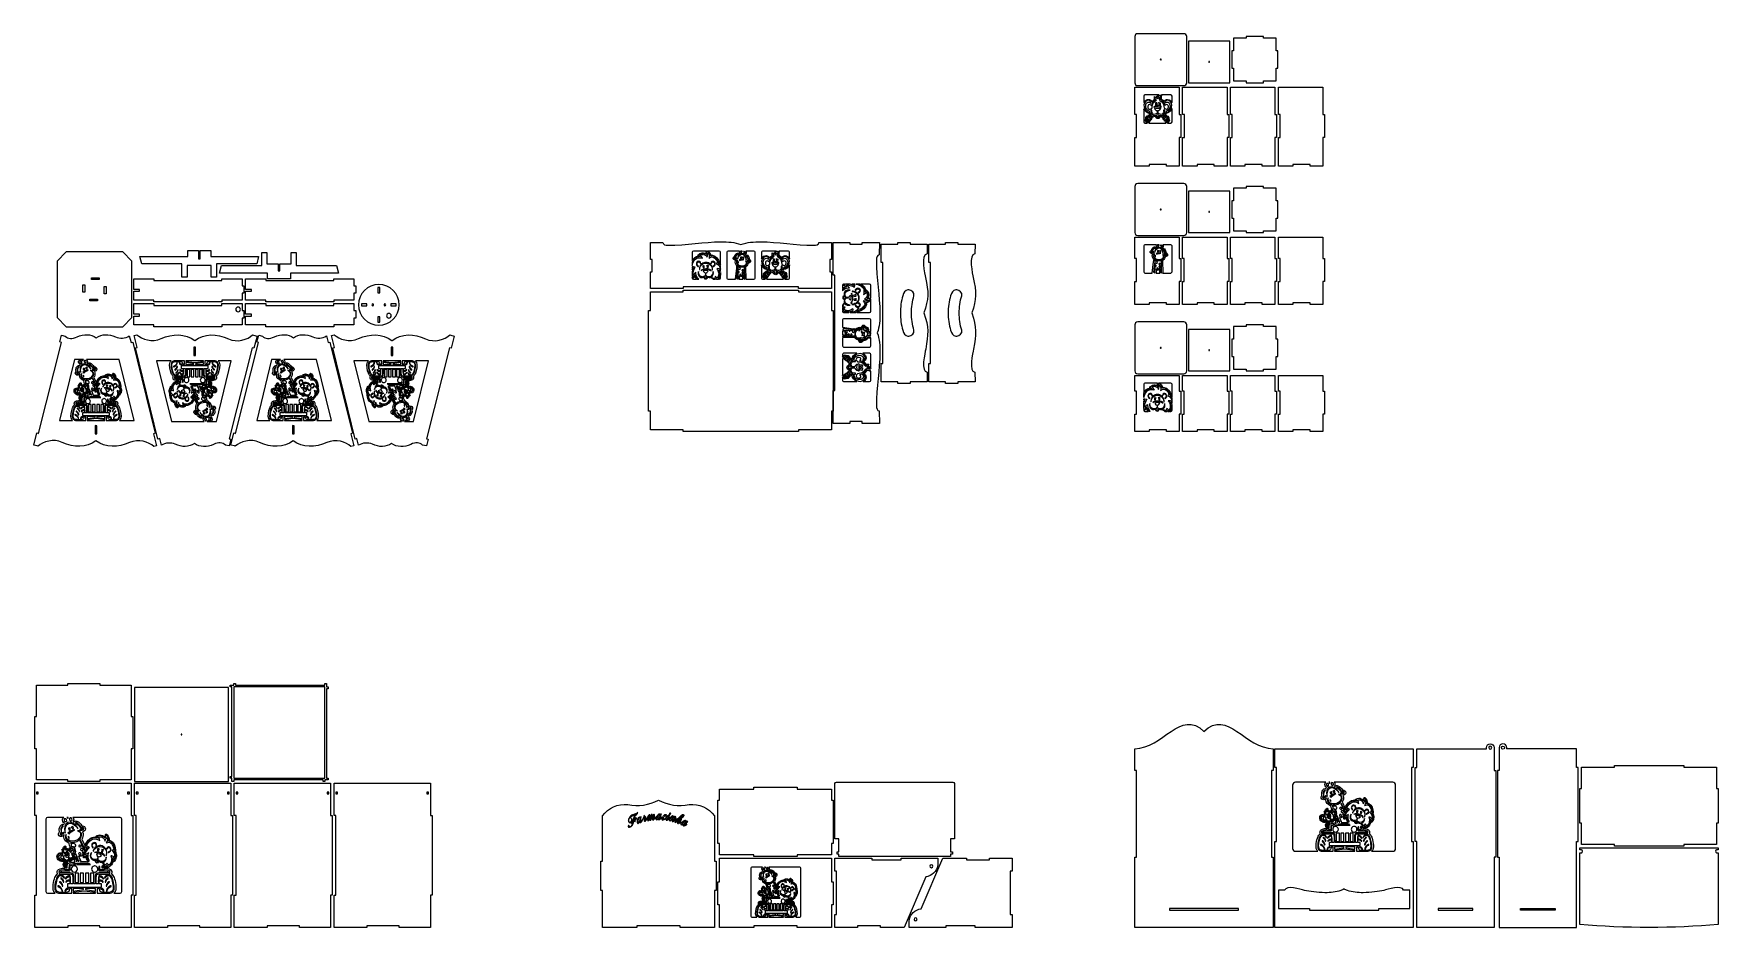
# Model space of a CAD drawing. Header units: millimetres. Extents: x -1461 to 1461, y -777 to 775.
import ezdxf

# ---------------------------------------------------------------- set-up
doc = ezdxf.new("R2010")
doc.units = ezdxf.units.MM
doc.header["$MEASUREMENT"] = 0
doc.layers.add('Camada 1', color=7, linetype='Continuous')

msp = doc.modelspace()

# ---------------------------------------------------------------- linework, layer by layer
at = {"layer": 'Camada 1', "color": 250, "lineweight": 20}
for points, knots in [([(453.8605, 775.1065), (453.8605, 775.1065), (533.8607, 775.1065), (533.8607, 775.1065), (533.8607, 775.1065), (536.6106, 775.1065), (538.8606, 772.8565), (538.8606, 770.1066), (538.8606, 770.1066), (538.8606, 770.1066), (538.8606, 690.1064), (538.8606, 690.1064), (538.8606, 690.1064), (538.8606, 687.3565), (536.6106, 685.1065), (533.8607, 685.1065), (533.8607, 685.1065), (533.8607, 685.1065), (453.8605, 685.1065), (453.8605, 685.1065), (453.8605, 685.1065), (451.1106, 685.1065), (448.8606, 687.3565), (448.8606, 690.1064), (448.8606, 690.1064), (448.8606, 690.1064), (448.8606, 770.1066), (448.8606, 770.1066), (448.8606, 770.1066), (448.8606, 772.8565), (451.1106, 775.1065), (453.8605, 775.1065)], [0, 0, 0, 0, 0.111111111, 0.111111111, 0.111111111, 0.111111111, 0.222222222, 0.222222222, 0.222222222, 0.222222222, 0.333333333, 0.333333333, 0.333333333, 0.333333333, 0.444444444, 0.444444444, 0.444444444, 0.444444444, 0.555555556, 0.555555556, 0.555555556, 0.555555556, 0.666666667, 0.666666667, 0.666666667, 0.666666667, 0.777777778, 0.777777778, 0.777777778, 0.777777778, 1, 1, 1, 1]), ([(541.8606, 762.1064), (541.8606, 762.1064), (613.8606, 762.1064), (613.8606, 762.1064), (613.8606, 762.1064), (613.8606, 762.1064), (613.8606, 690.1064), (613.8606, 690.1064), (613.8606, 690.1064), (613.8606, 690.1064), (541.8606, 690.1064), (541.8606, 690.1064), (541.8606, 690.1064), (541.8606, 690.1064), (541.8606, 762.1064), (541.8606, 762.1064)], [0, 0, 0, 0, 0.2, 0.2, 0.2, 0.2, 0.4, 0.4, 0.4, 0.4, 0.6, 0.6, 0.6, 0.6, 1, 1, 1, 1]), ([(619.8606, 767.1064), (619.8606, 767.1064), (641.8605, 767.1064), (641.8605, 767.1064), (641.8605, 767.1064), (641.8605, 767.1064), (641.8605, 770.1064), (641.8605, 770.1064), (641.8605, 770.1064), (641.8605, 770.1064), (671.8605, 770.1064), (671.8605, 770.1064), (671.8605, 770.1064), (671.8605, 770.1064), (671.8605, 767.1064), (671.8605, 767.1064), (671.8605, 767.1064), (671.8605, 767.1064), (693.8606, 767.1064), (693.8606, 767.1064), (693.8606, 767.1064), (693.8606, 767.1064), (693.8606, 745.1065), (693.8606, 745.1065), (693.8606, 745.1065), (693.8606, 745.1065), (696.8606, 745.1065), (696.8606, 745.1065), (696.8606, 745.1065), (696.8606, 745.1065), (696.8606, 715.1065), (696.8606, 715.1065), (696.8606, 715.1065), (696.8606, 715.1065), (693.8606, 715.1065), (693.8606, 715.1065), (693.8606, 715.1065), (693.8606, 715.1065), (693.8606, 693.1064), (693.8606, 693.1064), (693.8606, 693.1064), (693.8606, 693.1064), (671.8607, 693.1064), (671.8607, 693.1064), (671.8607, 693.1064), (671.8607, 693.1064), (671.8607, 690.1064), (671.8607, 690.1064), (671.8607, 690.1064), (671.8607, 690.1064), (641.8607, 690.1064), (641.8607, 690.1064), (641.8607, 690.1064), (641.8607, 690.1064), (641.8607, 693.1064), (641.8607, 693.1064), (641.8607, 693.1064), (641.8607, 693.1064), (619.8606, 693.1064), (619.8606, 693.1064), (619.8606, 693.1064), (619.8606, 693.1064), (619.8606, 715.1063), (619.8606, 715.1063), (619.8606, 715.1063), (619.8606, 715.1063), (616.8606, 715.1063), (616.8606, 715.1063), (616.8606, 715.1063), (616.8606, 715.1063), (616.8606, 745.1063), (616.8606, 745.1063), (616.8606, 745.1063), (616.8606, 745.1063), (619.8606, 745.1063), (619.8606, 745.1063), (619.8606, 745.1063), (619.8606, 745.1063), (619.8606, 767.1064), (619.8606, 767.1064)], [0, 0, 0, 0, 0.047619048, 0.047619048, 0.047619048, 0.047619048, 0.095238095, 0.095238095, 0.095238095, 0.095238095, 0.142857143, 0.142857143, 0.142857143, 0.142857143, 0.19047619, 0.19047619, 0.19047619, 0.19047619, 0.238095238, 0.238095238, 0.238095238, 0.238095238, 0.285714286, 0.285714286, 0.285714286, 0.285714286, 0.333333333, 0.333333333, 0.333333333, 0.333333333, 0.380952381, 0.380952381, 0.380952381, 0.380952381, 0.428571429, 0.428571429, 0.428571429, 0.428571429, 0.476190476, 0.476190476, 0.476190476, 0.476190476, 0.523809524, 0.523809524, 0.523809524, 0.523809524, 0.571428571, 0.571428571, 0.571428571, 0.571428571, 0.619047619, 0.619047619, 0.619047619, 0.619047619, 0.666666667, 0.666666667, 0.666666667, 0.666666667, 0.714285714, 0.714285714, 0.714285714, 0.714285714, 0.761904762, 0.761904762, 0.761904762, 0.761904762, 0.80952381, 0.80952381, 0.80952381, 0.80952381, 0.857142857, 0.857142857, 0.857142857, 0.857142857, 0.904761905, 0.904761905, 0.904761905, 0.904761905, 1, 1, 1, 1]), ([(493.8606, 730.8565), (494.2748, 730.8565), (494.6106, 730.5207), (494.6106, 730.1065), (494.6106, 730.1065), (494.6106, 729.6923), (494.2748, 729.3565), (493.8606, 729.3565), (493.8606, 729.3565), (493.4464, 729.3565), (493.1106, 729.6923), (493.1106, 730.1065), (493.1106, 730.1065), (493.1106, 730.5207), (493.4464, 730.8565), (493.8606, 730.8565)], [0, 0, 0, 0, 0.2, 0.2, 0.2, 0.2, 0.4, 0.4, 0.4, 0.4, 0.6, 0.6, 0.6, 0.6, 1, 1, 1, 1]), ([(577.8606, 726.8564), (578.2748, 726.8564), (578.6106, 726.5206), (578.6106, 726.1064), (578.6106, 726.1064), (578.6106, 725.6922), (578.2748, 725.3564), (577.8606, 725.3564), (577.8606, 725.3564), (577.4464, 725.3564), (577.1106, 725.6922), (577.1106, 726.1064), (577.1106, 726.1064), (577.1106, 726.5206), (577.4464, 726.8564), (577.8606, 726.8564)], [0, 0, 0, 0, 0.2, 0.2, 0.2, 0.2, 0.4, 0.4, 0.4, 0.4, 0.6, 0.6, 0.6, 0.6, 1, 1, 1, 1]), ([(525.873, 545.1067), (525.873, 545.1067), (525.873, 595.1066), (525.873, 595.1066), (525.873, 595.1066), (525.873, 595.1066), (528.8605, 595.1066), (528.8605, 595.1066), (528.8605, 595.1066), (528.8605, 595.1066), (528.8605, 635.1066), (528.8605, 635.1066), (528.8605, 635.1066), (528.8605, 635.1066), (525.873, 635.1066), (525.873, 635.1066), (525.873, 635.1066), (525.873, 635.1066), (525.873, 682.1065), (525.873, 682.1065), (525.873, 682.1065), (525.873, 682.1065), (448.8606, 682.1065), (448.8606, 682.1065), (448.8606, 682.1065), (448.8606, 682.1065), (448.8606, 635.1066), (448.8606, 635.1066), (448.8606, 635.1066), (448.8606, 635.1066), (451.8481, 635.1066), (451.8481, 635.1066), (451.8481, 635.1066), (451.8481, 635.1066), (451.8481, 595.1066), (451.8481, 595.1066), (451.8481, 595.1066), (451.8481, 595.1066), (448.8606, 595.1066), (448.8606, 595.1066), (448.8606, 595.1066), (448.8606, 595.1066), (448.8606, 545.1067), (448.8606, 545.1067), (448.8606, 545.1067), (448.8606, 545.1067), (473.748, 545.1067), (473.748, 545.1067), (473.748, 545.1067), (473.748, 545.1067), (473.748, 548.1067), (473.748, 548.1067), (473.748, 548.1067), (473.748, 548.1067), (503.7479, 548.1067), (503.7479, 548.1067), (503.7479, 548.1067), (503.7479, 548.1067), (503.7479, 545.1067), (503.7479, 545.1067), (503.7479, 545.1067), (503.7479, 545.1067), (525.873, 545.1067), (525.873, 545.1067)], [0, 0, 0, 0, 0.058823529, 0.058823529, 0.058823529, 0.058823529, 0.117647059, 0.117647059, 0.117647059, 0.117647059, 0.176470588, 0.176470588, 0.176470588, 0.176470588, 0.235294118, 0.235294118, 0.235294118, 0.235294118, 0.294117647, 0.294117647, 0.294117647, 0.294117647, 0.352941176, 0.352941176, 0.352941176, 0.352941176, 0.411764706, 0.411764706, 0.411764706, 0.411764706, 0.470588235, 0.470588235, 0.470588235, 0.470588235, 0.529411765, 0.529411765, 0.529411765, 0.529411765, 0.588235294, 0.588235294, 0.588235294, 0.588235294, 0.647058824, 0.647058824, 0.647058824, 0.647058824, 0.705882353, 0.705882353, 0.705882353, 0.705882353, 0.764705882, 0.764705882, 0.764705882, 0.764705882, 0.823529412, 0.823529412, 0.823529412, 0.823529412, 0.882352941, 0.882352941, 0.882352941, 0.882352941, 1, 1, 1, 1]), ([(608.8729, 545.1067), (608.8729, 545.1067), (608.8729, 595.1066), (608.8729, 595.1066), (608.8729, 595.1066), (608.8729, 595.1066), (611.8604, 595.1066), (611.8604, 595.1066), (611.8604, 595.1066), (611.8604, 595.1066), (611.8604, 635.1066), (611.8604, 635.1066), (611.8604, 635.1066), (611.8604, 635.1066), (608.8729, 635.1066), (608.8729, 635.1066), (608.8729, 635.1066), (608.8729, 635.1066), (608.8729, 682.1065), (608.8729, 682.1065), (608.8729, 682.1065), (608.8729, 682.1065), (531.8605, 682.1065), (531.8605, 682.1065), (531.8605, 682.1065), (531.8605, 682.1065), (531.8605, 635.1066), (531.8605, 635.1066), (531.8605, 635.1066), (531.8605, 635.1066), (534.848, 635.1066), (534.848, 635.1066), (534.848, 635.1066), (534.848, 635.1066), (534.848, 595.1066), (534.848, 595.1066), (534.848, 595.1066), (534.848, 595.1066), (531.8605, 595.1066), (531.8605, 595.1066), (531.8605, 595.1066), (531.8605, 595.1066), (531.8605, 545.1067), (531.8605, 545.1067), (531.8605, 545.1067), (531.8605, 545.1067), (556.7479, 545.1067), (556.7479, 545.1067), (556.7479, 545.1067), (556.7479, 545.1067), (556.7479, 548.1067), (556.7479, 548.1067), (556.7479, 548.1067), (556.7479, 548.1067), (586.7478, 548.1067), (586.7478, 548.1067), (586.7478, 548.1067), (586.7478, 548.1067), (586.7478, 545.1067), (586.7478, 545.1067), (586.7478, 545.1067), (586.7478, 545.1067), (608.8729, 545.1067), (608.8729, 545.1067)], [0, 0, 0, 0, 0.058823529, 0.058823529, 0.058823529, 0.058823529, 0.117647059, 0.117647059, 0.117647059, 0.117647059, 0.176470588, 0.176470588, 0.176470588, 0.176470588, 0.235294118, 0.235294118, 0.235294118, 0.235294118, 0.294117647, 0.294117647, 0.294117647, 0.294117647, 0.352941176, 0.352941176, 0.352941176, 0.352941176, 0.411764706, 0.411764706, 0.411764706, 0.411764706, 0.470588235, 0.470588235, 0.470588235, 0.470588235, 0.529411765, 0.529411765, 0.529411765, 0.529411765, 0.588235294, 0.588235294, 0.588235294, 0.588235294, 0.647058824, 0.647058824, 0.647058824, 0.647058824, 0.705882353, 0.705882353, 0.705882353, 0.705882353, 0.764705882, 0.764705882, 0.764705882, 0.764705882, 0.823529412, 0.823529412, 0.823529412, 0.823529412, 0.882352941, 0.882352941, 0.882352941, 0.882352941, 1, 1, 1, 1]), ([(691.8728, 545.1067), (691.8728, 545.1067), (691.8728, 595.1066), (691.8728, 595.1066), (691.8728, 595.1066), (691.8728, 595.1066), (694.8603, 595.1066), (694.8603, 595.1066), (694.8603, 595.1066), (694.8603, 595.1066), (694.8603, 635.1066), (694.8603, 635.1066), (694.8603, 635.1066), (694.8603, 635.1066), (691.8728, 635.1066), (691.8728, 635.1066), (691.8728, 635.1066), (691.8728, 635.1066), (691.8728, 682.1065), (691.8728, 682.1065), (691.8728, 682.1065), (691.8728, 682.1065), (614.8604, 682.1065), (614.8604, 682.1065), (614.8604, 682.1065), (614.8604, 682.1065), (614.8604, 635.1066), (614.8604, 635.1066), (614.8604, 635.1066), (614.8604, 635.1066), (617.8479, 635.1066), (617.8479, 635.1066), (617.8479, 635.1066), (617.8479, 635.1066), (617.8479, 595.1066), (617.8479, 595.1066), (617.8479, 595.1066), (617.8479, 595.1066), (614.8604, 595.1066), (614.8604, 595.1066), (614.8604, 595.1066), (614.8604, 595.1066), (614.8604, 545.1067), (614.8604, 545.1067), (614.8604, 545.1067), (614.8604, 545.1067), (639.7478, 545.1067), (639.7478, 545.1067), (639.7478, 545.1067), (639.7478, 545.1067), (639.7478, 548.1067), (639.7478, 548.1067), (639.7478, 548.1067), (639.7478, 548.1067), (669.7477, 548.1067), (669.7477, 548.1067), (669.7477, 548.1067), (669.7477, 548.1067), (669.7477, 545.1067), (669.7477, 545.1067), (669.7477, 545.1067), (669.7477, 545.1067), (691.8728, 545.1067), (691.8728, 545.1067)], [0, 0, 0, 0, 0.058823529, 0.058823529, 0.058823529, 0.058823529, 0.117647059, 0.117647059, 0.117647059, 0.117647059, 0.176470588, 0.176470588, 0.176470588, 0.176470588, 0.235294118, 0.235294118, 0.235294118, 0.235294118, 0.294117647, 0.294117647, 0.294117647, 0.294117647, 0.352941176, 0.352941176, 0.352941176, 0.352941176, 0.411764706, 0.411764706, 0.411764706, 0.411764706, 0.470588235, 0.470588235, 0.470588235, 0.470588235, 0.529411765, 0.529411765, 0.529411765, 0.529411765, 0.588235294, 0.588235294, 0.588235294, 0.588235294, 0.647058824, 0.647058824, 0.647058824, 0.647058824, 0.705882353, 0.705882353, 0.705882353, 0.705882353, 0.764705882, 0.764705882, 0.764705882, 0.764705882, 0.823529412, 0.823529412, 0.823529412, 0.823529412, 0.882352941, 0.882352941, 0.882352941, 0.882352941, 1, 1, 1, 1]), ([(774.8727, 545.1067), (774.8727, 545.1067), (774.8727, 595.1066), (774.8727, 595.1066), (774.8727, 595.1066), (774.8727, 595.1066), (777.8602, 595.1066), (777.8602, 595.1066), (777.8602, 595.1066), (777.8602, 595.1066), (777.8602, 635.1066), (777.8602, 635.1066), (777.8602, 635.1066), (777.8602, 635.1066), (774.8727, 635.1066), (774.8727, 635.1066), (774.8727, 635.1066), (774.8727, 635.1066), (774.8727, 682.1065), (774.8727, 682.1065), (774.8727, 682.1065), (774.8727, 682.1065), (697.8603, 682.1065), (697.8603, 682.1065), (697.8603, 682.1065), (697.8603, 682.1065), (697.8603, 635.1066), (697.8603, 635.1066), (697.8603, 635.1066), (697.8603, 635.1066), (700.8478, 635.1066), (700.8478, 635.1066), (700.8478, 635.1066), (700.8478, 635.1066), (700.8478, 595.1066), (700.8478, 595.1066), (700.8478, 595.1066), (700.8478, 595.1066), (697.8603, 595.1066), (697.8603, 595.1066), (697.8603, 595.1066), (697.8603, 595.1066), (697.8603, 545.1067), (697.8603, 545.1067), (697.8603, 545.1067), (697.8603, 545.1067), (722.7477, 545.1067), (722.7477, 545.1067), (722.7477, 545.1067), (722.7477, 545.1067), (722.7477, 548.1067), (722.7477, 548.1067), (722.7477, 548.1067), (722.7477, 548.1067), (752.7476, 548.1067), (752.7476, 548.1067), (752.7476, 548.1067), (752.7476, 548.1067), (752.7476, 545.1067), (752.7476, 545.1067), (752.7476, 545.1067), (752.7476, 545.1067), (774.8727, 545.1067), (774.8727, 545.1067)], [0, 0, 0, 0, 0.058823529, 0.058823529, 0.058823529, 0.058823529, 0.117647059, 0.117647059, 0.117647059, 0.117647059, 0.176470588, 0.176470588, 0.176470588, 0.176470588, 0.235294118, 0.235294118, 0.235294118, 0.235294118, 0.294117647, 0.294117647, 0.294117647, 0.294117647, 0.352941176, 0.352941176, 0.352941176, 0.352941176, 0.411764706, 0.411764706, 0.411764706, 0.411764706, 0.470588235, 0.470588235, 0.470588235, 0.470588235, 0.529411765, 0.529411765, 0.529411765, 0.529411765, 0.588235294, 0.588235294, 0.588235294, 0.588235294, 0.647058824, 0.647058824, 0.647058824, 0.647058824, 0.705882353, 0.705882353, 0.705882353, 0.705882353, 0.764705882, 0.764705882, 0.764705882, 0.764705882, 0.823529412, 0.823529412, 0.823529412, 0.823529412, 0.882352941, 0.882352941, 0.882352941, 0.882352941, 1, 1, 1, 1]), ([(474.1533, 640.4802), (474.1533, 640.4802), (474.2064, 638.3162), (474.2064, 638.3162), (474.2064, 638.3162), (463.9585, 640.2553), (460.9901, 655.7809), (470.5613, 659.2209), (470.5613, 659.2209), (473.3749, 660.2321), (475.1893, 658.8783), (477.0345, 656.7321), (477.0345, 656.7321), (477.0345, 656.7321), (476.6888, 654.5601), (476.6888, 654.5601), (476.6888, 654.5601), (475.1295, 655.7581), (473.4376, 657.0199), (471.3732, 656.2117), (471.3732, 656.2117), (469.1674, 655.3483), (468.0224, 652.561), (467.7366, 650.3311), (467.7366, 650.3311), (467.1658, 645.8803), (469.7394, 641.3153), (474.1533, 640.4802)], [0, 0, 0, 0, 0.125, 0.125, 0.125, 0.125, 0.25, 0.25, 0.25, 0.25, 0.375, 0.375, 0.375, 0.375, 0.5, 0.5, 0.5, 0.5, 0.625, 0.625, 0.625, 0.625, 0.75, 0.75, 0.75, 0.75, 1, 1, 1, 1]), ([(466.4922, 669.0759), (466.4922, 669.0759), (490.3611, 669.0759), (490.3611, 669.0759), (490.3611, 669.0759), (488.7092, 668.36), (487.3364, 667.0764), (486.2792, 665.3865), (486.2792, 665.3865), (486.2792, 665.3865), (485.761, 664.5584), (485.761, 664.5584), (485.761, 664.5584), (485.6783, 664.4262), (485.6175, 664.2859), (485.5773, 664.142), (485.5773, 664.142), (485.1334, 664.4534), (483.5526, 666.1947), (483.0464, 665.9488), (483.0464, 665.9488), (482.4412, 665.6548), (483.1171, 663.3352), (483.1942, 662.6533), (483.1942, 662.6533), (483.253, 662.133), (483.2641, 661.5641), (482.949, 661.1228), (482.949, 661.1228), (482.5463, 660.5587), (481.4777, 659.8863), (480.9163, 659.4512), (480.9163, 659.4512), (479.9807, 658.726), (479.2048, 657.9558), (478.544, 657.0466), (478.544, 657.0466), (478.493, 657.3106), (478.3729, 657.5558), (478.1864, 657.7728), (478.1864, 657.7728), (475.9426, 660.3826), (473.517, 661.9512), (470.0533, 660.7063), (470.0533, 660.7063), (467.5976, 659.8237), (465.6206, 658.1569), (464.4219, 655.7767), (464.4219, 655.7767), (464.3841, 655.7017), (464.3477, 655.6262), (464.3117, 655.5504), (464.3117, 655.5504), (464.3117, 655.5504), (464.3117, 666.8954), (464.3117, 666.8954), (464.3117, 666.8954), (464.3117, 668.0947), (465.2929, 669.0759), (466.4922, 669.0759)], [0, 0, 0, 0, 0.0625, 0.0625, 0.0625, 0.0625, 0.125, 0.125, 0.125, 0.125, 0.1875, 0.1875, 0.1875, 0.1875, 0.25, 0.25, 0.25, 0.25, 0.3125, 0.3125, 0.3125, 0.3125, 0.375, 0.375, 0.375, 0.375, 0.4375, 0.4375, 0.4375, 0.4375, 0.5, 0.5, 0.5, 0.5, 0.5625, 0.5625, 0.5625, 0.5625, 0.625, 0.625, 0.625, 0.625, 0.6875, 0.6875, 0.6875, 0.6875, 0.75, 0.75, 0.75, 0.75, 0.8125, 0.8125, 0.8125, 0.8125, 0.875, 0.875, 0.875, 0.875, 1, 1, 1, 1]), ([(470.1369, 619.9783), (470.1369, 619.9783), (466.4922, 619.9783), (466.4922, 619.9783), (466.4922, 619.9783), (465.2929, 619.9783), (464.3117, 620.9595), (464.3117, 622.1588), (464.3117, 622.1588), (464.3117, 622.1588), (464.3117, 644.9436), (464.3117, 644.9436), (464.3117, 644.9436), (464.3925, 644.7458), (464.477, 644.5503), (464.5658, 644.3572), (464.5658, 644.3572), (466.3702, 640.4328), (469.7285, 637.5631), (473.9277, 636.7685), (473.9277, 636.7685), (474.4683, 636.666), (475.0171, 636.4569), (475.6928, 636.5349), (475.6928, 636.5349), (476.068, 635.6367), (476.2286, 635.4104), (476.8412, 634.579), (476.8412, 634.579), (475.9447, 634.9569), (474.9981, 635.1273), (474.0874, 634.8761), (474.0874, 634.8761), (473.5719, 634.734), (473.1097, 634.4664), (472.7216, 634.0911), (472.7216, 634.0911), (472.2026, 633.5895), (471.9193, 632.9753), (471.8094, 632.3196), (471.8094, 632.3196), (471.0337, 632.6552), (470.1022, 632.4939), (469.4781, 631.8407), (469.4781, 631.8407), (468.3719, 630.6828), (467.6747, 629.1028), (468.0241, 627.5819), (468.0241, 627.5819), (467.363, 626.7159), (466.9318, 625.6987), (467.0093, 624.5493), (467.0093, 624.5493), (467.14, 622.6097), (468.6695, 621.1051), (470.1369, 619.9783)], [0, 0, 0, 0, 0.066666667, 0.066666667, 0.066666667, 0.066666667, 0.133333333, 0.133333333, 0.133333333, 0.133333333, 0.2, 0.2, 0.2, 0.2, 0.266666667, 0.266666667, 0.266666667, 0.266666667, 0.333333333, 0.333333333, 0.333333333, 0.333333333, 0.4, 0.4, 0.4, 0.4, 0.466666667, 0.466666667, 0.466666667, 0.466666667, 0.533333333, 0.533333333, 0.533333333, 0.533333333, 0.6, 0.6, 0.6, 0.6, 0.666666667, 0.666666667, 0.666666667, 0.666666667, 0.733333333, 0.733333333, 0.733333333, 0.733333333, 0.8, 0.8, 0.8, 0.8, 0.866666667, 0.866666667, 0.866666667, 0.866666667, 1, 1, 1, 1]), ([(486.1726, 661.2969), (487.0492, 660.3691), (485.445, 658.5906), (483.6272, 657.4634), (483.6272, 657.4634), (480.4357, 655.4842), (478.6014, 651.6915), (479.029, 646.3175), (479.029, 646.3175), (479.029, 646.3175), (478.7406, 646.1257), (478.7406, 646.1257), (478.7406, 646.1257), (477.2793, 644.8234), (475.9602, 644.1186), (474.7835, 644.0109), (474.7835, 644.0109), (472.5398, 643.8059), (471.4531, 645.7073), (471.3341, 647.7745), (471.3341, 647.7745), (471.2328, 649.535), (472.0793, 652.1862), (474.175, 652.0628), (474.175, 652.0628), (475.099, 652.0083), (476.2362, 651.4808), (477.5869, 650.4799), (477.5869, 650.4799), (477.8428, 652.0502), (478.3181, 653.5526), (479.0139, 654.8756), (479.0139, 654.8756), (481.4481, 659.5045), (485.1921, 658.6579), (484.7194, 662.8347), (484.7194, 662.8347), (484.7194, 662.8347), (486.1726, 661.2969), (486.1726, 661.2969)], [0, 0, 0, 0, 0.090909091, 0.090909091, 0.090909091, 0.090909091, 0.181818182, 0.181818182, 0.181818182, 0.181818182, 0.272727273, 0.272727273, 0.272727273, 0.272727273, 0.363636364, 0.363636364, 0.363636364, 0.363636364, 0.454545455, 0.454545455, 0.454545455, 0.454545455, 0.545454545, 0.545454545, 0.545454545, 0.545454545, 0.636363636, 0.636363636, 0.636363636, 0.636363636, 0.727272727, 0.727272727, 0.727272727, 0.727272727, 0.818181818, 0.818181818, 0.818181818, 0.818181818, 1, 1, 1, 1]), ([(493.9149, 646.2549), (493.558, 643.9022), (491.7956, 642.0814), (489.5813, 641.6417), (489.5813, 641.6417), (489.5813, 641.6417), (489.5813, 636.7969), (489.5813, 636.7969), (489.5813, 636.7969), (491.2716, 635.3316), (494.4086, 634.5152), (496.3456, 635.6457), (496.3456, 635.6457), (498.3613, 636.822), (499.3655, 639.2328), (498.8001, 641.5387), (498.8001, 641.5387), (498.8001, 641.5387), (498.5662, 642.4926), (498.5662, 642.4926), (498.5662, 642.4926), (498.5662, 642.4926), (500.4277, 642.9721), (500.4277, 642.9721), (500.4277, 642.9721), (500.4277, 642.9721), (500.6616, 642.0181), (500.6616, 642.0181), (500.6616, 642.0181), (501.4365, 638.8571), (500.0584, 635.5484), (497.2951, 633.936), (497.2951, 633.936), (494.7438, 632.447), (490.9593, 633.2245), (488.6216, 635.0631), (488.6216, 635.0631), (486.2841, 633.2245), (482.4995, 632.447), (479.9482, 633.936), (479.9482, 633.936), (477.1849, 635.5484), (475.8068, 638.8571), (476.5817, 642.0181), (476.5817, 642.0181), (476.5817, 642.0181), (476.8156, 642.9721), (476.8156, 642.9721), (476.8156, 642.9721), (476.8156, 642.9721), (478.6771, 642.4926), (478.6771, 642.4926), (478.6771, 642.4926), (478.6771, 642.4926), (478.4432, 641.5387), (478.4432, 641.5387), (478.4432, 641.5387), (477.8778, 639.2328), (478.882, 636.822), (480.8976, 635.6457), (480.8976, 635.6457), (482.8347, 634.5152), (485.9717, 635.3316), (487.662, 636.7969), (487.662, 636.7969), (487.662, 636.7969), (487.662, 641.6134), (487.662, 641.6134), (487.662, 641.6134), (485.4354, 641.9875), (483.622, 643.7565), (483.1999, 646.0988), (483.1999, 646.0988), (486.6807, 644.872), (490.4697, 644.9272), (493.9149, 646.2549)], [0, 0, 0, 0, 0.05, 0.05, 0.05, 0.05, 0.1, 0.1, 0.1, 0.1, 0.15, 0.15, 0.15, 0.15, 0.2, 0.2, 0.2, 0.2, 0.25, 0.25, 0.25, 0.25, 0.3, 0.3, 0.3, 0.3, 0.35, 0.35, 0.35, 0.35, 0.4, 0.4, 0.4, 0.4, 0.45, 0.45, 0.45, 0.45, 0.5, 0.5, 0.5, 0.5, 0.55, 0.55, 0.55, 0.55, 0.6, 0.6, 0.6, 0.6, 0.65, 0.65, 0.65, 0.65, 0.7, 0.7, 0.7, 0.7, 0.75, 0.75, 0.75, 0.75, 0.8, 0.8, 0.8, 0.8, 0.85, 0.85, 0.85, 0.85, 0.9, 0.9, 0.9, 0.9, 1, 1, 1, 1]), ([(494.3212, 649.17), (494.6586, 649.0209), (494.8707, 648.6732), (494.8538, 648.2969), (494.8538, 648.2969), (494.8369, 647.9207), (494.5943, 647.5946), (494.245, 647.4782), (494.245, 647.4782), (490.8333, 649.0936), (486.6776, 649.2063), (481.778, 647.8165), (481.778, 647.8165), (482.7651, 648.6516), (483.8284, 649.2782), (484.9678, 649.6964), (484.9678, 649.6964), (484.6137, 650.4304), (484.4934, 651.7626), (484.7058, 653.2403), (484.7058, 653.2403), (484.8831, 654.4745), (485.254, 655.5429), (485.6892, 656.2101), (485.6892, 656.2101), (485.6892, 656.2101), (485.6877, 656.0887), (485.6877, 656.0887), (485.6877, 656.0887), (485.6877, 654.8596), (486.1652, 653.8632), (486.7542, 653.8632), (486.7542, 653.8632), (487.1555, 653.8632), (487.5049, 654.3259), (487.687, 655.0094), (487.687, 655.0094), (487.7524, 654.3645), (487.7351, 653.604), (487.6197, 652.8004), (487.6197, 652.8004), (487.4711, 651.7661), (487.1866, 650.8481), (486.8421, 650.1853), (486.8421, 650.1853), (488.1325, 650.3941), (489.5083, 650.3698), (490.9692, 650.1125), (490.9692, 650.1125), (490.6234, 650.8217), (490.3761, 651.8831), (490.3205, 653.0779), (490.3205, 653.0779), (490.2624, 654.324), (490.4254, 655.4456), (490.7271, 656.1864), (490.7271, 656.1864), (490.7271, 656.1864), (490.7484, 656.0668), (490.7484, 656.0668), (490.7484, 656.0668), (490.9796, 654.8609), (491.6354, 653.9776), (492.2134, 654.094), (492.2134, 654.094), (492.607, 654.1733), (492.8631, 654.6962), (492.9132, 655.4028), (492.9132, 655.4028), (493.0986, 654.783), (493.2247, 654.0333), (493.2625, 653.222), (493.2625, 653.222), (493.3321, 651.7297), (493.0845, 650.4155), (492.6613, 649.7209), (492.6613, 649.7209), (493.2038, 649.5666), (493.757, 649.383), (494.3212, 649.17)], [0, 0, 0, 0, 0.047619048, 0.047619048, 0.047619048, 0.047619048, 0.095238095, 0.095238095, 0.095238095, 0.095238095, 0.142857143, 0.142857143, 0.142857143, 0.142857143, 0.19047619, 0.19047619, 0.19047619, 0.19047619, 0.238095238, 0.238095238, 0.238095238, 0.238095238, 0.285714286, 0.285714286, 0.285714286, 0.285714286, 0.333333333, 0.333333333, 0.333333333, 0.333333333, 0.380952381, 0.380952381, 0.380952381, 0.380952381, 0.428571429, 0.428571429, 0.428571429, 0.428571429, 0.476190476, 0.476190476, 0.476190476, 0.476190476, 0.523809524, 0.523809524, 0.523809524, 0.523809524, 0.571428571, 0.571428571, 0.571428571, 0.571428571, 0.619047619, 0.619047619, 0.619047619, 0.619047619, 0.666666667, 0.666666667, 0.666666667, 0.666666667, 0.714285714, 0.714285714, 0.714285714, 0.714285714, 0.761904762, 0.761904762, 0.761904762, 0.761904762, 0.80952381, 0.80952381, 0.80952381, 0.80952381, 0.857142857, 0.857142857, 0.857142857, 0.857142857, 0.904761905, 0.904761905, 0.904761905, 0.904761905, 1, 1, 1, 1]), ([(499.7917, 646.126), (499.3521, 650.3606), (498.4818, 654.0041), (495.5739, 656.9536), (495.5739, 656.9536), (494.6175, 657.9239), (493.3568, 658.5028), (492.3829, 659.4707), (492.3829, 659.4707), (491.743, 660.1068), (491.2978, 660.8332), (491.0445, 661.7122), (491.0445, 661.7122), (490.6946, 662.9271), (490.7569, 664.2357), (491.0158, 665.4918), (491.0158, 665.4918), (490.2671, 664.9963), (489.665, 664.2384), (489.187, 663.4745), (489.187, 663.4745), (489.187, 663.4745), (488.6691, 662.6465), (488.6691, 662.6465), (488.6691, 662.6465), (488.6691, 662.6465), (487.0535, 663.7086), (487.0535, 663.7086), (487.0535, 663.7086), (487.0535, 663.7086), (487.5716, 664.5366), (487.5716, 664.5366), (487.5716, 664.5366), (488.6793, 666.307), (490.2244, 667.804), (492.3542, 668.0044), (492.3542, 668.0044), (492.3542, 668.0044), (493.8488, 668.145), (493.8488, 668.145), (493.8488, 668.145), (493.8488, 668.145), (493.346, 666.6952), (493.346, 666.6952), (493.346, 666.6952), (492.8864, 665.37), (492.4841, 663.6615), (492.8853, 662.2694), (492.8853, 662.2694), (493.0448, 661.7158), (493.3165, 661.2833), (493.7189, 660.8833), (493.7189, 660.8833), (494.1414, 660.4633), (494.6592, 660.1177), (495.1455, 659.7798), (495.1455, 659.7798), (495.7756, 659.3421), (496.3805, 658.9033), (496.924, 658.3521), (496.924, 658.3521), (499.4888, 656.1166), (500.3546, 653.3527), (500.9295, 650.468), (500.9295, 650.468), (502.2873, 651.4767), (503.4299, 652.0082), (504.3577, 652.0628), (504.3577, 652.0628), (506.4533, 652.1862), (507.2999, 649.535), (507.1985, 647.7745), (507.1985, 647.7745), (507.0795, 645.7073), (505.9928, 643.8059), (503.749, 644.0109), (503.749, 644.0109), (502.5723, 644.1186), (501.2531, 644.8235), (499.7917, 646.126)], [0, 0, 0, 0, 0.047619048, 0.047619048, 0.047619048, 0.047619048, 0.095238095, 0.095238095, 0.095238095, 0.095238095, 0.142857143, 0.142857143, 0.142857143, 0.142857143, 0.19047619, 0.19047619, 0.19047619, 0.19047619, 0.238095238, 0.238095238, 0.238095238, 0.238095238, 0.285714286, 0.285714286, 0.285714286, 0.285714286, 0.333333333, 0.333333333, 0.333333333, 0.333333333, 0.380952381, 0.380952381, 0.380952381, 0.380952381, 0.428571429, 0.428571429, 0.428571429, 0.428571429, 0.476190476, 0.476190476, 0.476190476, 0.476190476, 0.523809524, 0.523809524, 0.523809524, 0.523809524, 0.571428571, 0.571428571, 0.571428571, 0.571428571, 0.619047619, 0.619047619, 0.619047619, 0.619047619, 0.666666667, 0.666666667, 0.666666667, 0.666666667, 0.714285714, 0.714285714, 0.714285714, 0.714285714, 0.761904762, 0.761904762, 0.761904762, 0.761904762, 0.80952381, 0.80952381, 0.80952381, 0.80952381, 0.857142857, 0.857142857, 0.857142857, 0.857142857, 0.904761905, 0.904761905, 0.904761905, 0.904761905, 1, 1, 1, 1]), ([(495.0871, 669.0759), (495.0871, 669.0759), (511.2289, 669.0759), (511.2289, 669.0759), (511.2289, 669.0759), (512.4282, 669.0759), (513.4094, 668.0947), (513.4094, 666.8954), (513.4094, 666.8954), (513.4094, 666.8954), (513.4094, 655.733), (513.4094, 655.733), (513.4094, 655.733), (512.3111, 658.0162), (510.4784, 659.6797), (508.1708, 660.6472), (508.1708, 660.6472), (504.7882, 662.0654), (502.2643, 660.6226), (499.9023, 658.1429), (499.9023, 658.1429), (499.7855, 658.0202), (499.6915, 657.8865), (499.621, 657.7435), (499.621, 657.7435), (499.1477, 658.3625), (498.6002, 658.9522), (497.9618, 659.5132), (497.9618, 659.5132), (497.3621, 660.1133), (496.6992, 660.6017), (496.0068, 661.0827), (496.0068, 661.0827), (495.6028, 661.3635), (495.1385, 661.6647), (494.7877, 662.0132), (494.7877, 662.0132), (494.5765, 662.2232), (494.4415, 662.4247), (494.3578, 662.7153), (494.3578, 662.7153), (494.0652, 663.7308), (494.4578, 665.2022), (494.7927, 666.1679), (494.7927, 666.1679), (494.7927, 666.1679), (495.2956, 667.6178), (495.2956, 667.6178), (495.2956, 667.6178), (495.4716, 668.125), (495.3966, 668.6456), (495.0871, 669.0759)], [0, 0, 0, 0, 0.071428571, 0.071428571, 0.071428571, 0.071428571, 0.142857143, 0.142857143, 0.142857143, 0.142857143, 0.214285714, 0.214285714, 0.214285714, 0.214285714, 0.285714286, 0.285714286, 0.285714286, 0.285714286, 0.357142857, 0.357142857, 0.357142857, 0.357142857, 0.428571429, 0.428571429, 0.428571429, 0.428571429, 0.5, 0.5, 0.5, 0.5, 0.571428571, 0.571428571, 0.571428571, 0.571428571, 0.642857143, 0.642857143, 0.642857143, 0.642857143, 0.714285714, 0.714285714, 0.714285714, 0.714285714, 0.785714286, 0.785714286, 0.785714286, 0.785714286, 0.857142857, 0.857142857, 0.857142857, 0.857142857, 1, 1, 1, 1]), ([(513.4094, 645.263), (513.4094, 645.263), (513.4094, 622.1588), (513.4094, 622.1588), (513.4094, 622.1588), (513.4094, 620.9595), (512.4282, 619.9783), (511.2289, 619.9783), (511.2289, 619.9783), (511.2289, 619.9783), (505.8416, 619.9783), (505.8416, 619.9783), (505.8416, 619.9783), (507.309, 621.1051), (508.8384, 622.6097), (508.9692, 624.5493), (508.9692, 624.5493), (509.0466, 625.6987), (508.6155, 626.7159), (507.9545, 627.5819), (507.9545, 627.5819), (508.3038, 629.1028), (507.6066, 630.6828), (506.5002, 631.8407), (506.5002, 631.8407), (505.8763, 632.4939), (504.9448, 632.6552), (504.1691, 632.3196), (504.1691, 632.3196), (504.0591, 632.9753), (503.7759, 633.5895), (503.2569, 634.0911), (503.2569, 634.0911), (502.5027, 634.8202), (501.6132, 635.0535), (500.7106, 634.9809), (500.7106, 634.9809), (501.125, 635.5542), (501.4694, 636.1756), (501.7371, 636.8297), (501.7371, 636.8297), (502.2353, 636.8291), (502.0809, 636.8034), (503.1099, 636.9431), (503.1099, 636.9431), (507.3431, 637.5169), (510.8399, 640.2075), (512.8374, 644.0323), (512.8374, 644.0323), (513.0458, 644.4314), (513.2368, 644.8424), (513.4094, 645.263)], [0, 0, 0, 0, 0.071428571, 0.071428571, 0.071428571, 0.071428571, 0.142857143, 0.142857143, 0.142857143, 0.142857143, 0.214285714, 0.214285714, 0.214285714, 0.214285714, 0.285714286, 0.285714286, 0.285714286, 0.285714286, 0.357142857, 0.357142857, 0.357142857, 0.357142857, 0.428571429, 0.428571429, 0.428571429, 0.428571429, 0.5, 0.5, 0.5, 0.5, 0.571428571, 0.571428571, 0.571428571, 0.571428571, 0.642857143, 0.642857143, 0.642857143, 0.642857143, 0.714285714, 0.714285714, 0.714285714, 0.714285714, 0.785714286, 0.785714286, 0.785714286, 0.785714286, 0.857142857, 0.857142857, 0.857142857, 0.857142857, 1, 1, 1, 1]), ([(502.9086, 638.5034), (502.9086, 638.5034), (503.0692, 640.6619), (503.0692, 640.6619), (503.0692, 640.6619), (507.5189, 641.2649), (510.3166, 645.6894), (509.9681, 650.1642), (509.9681, 650.1642), (509.7936, 652.4062), (508.7888, 655.2497), (506.6288, 656.2276), (506.6288, 656.2276), (504.6074, 657.1426), (502.855, 655.9708), (501.2379, 654.856), (501.2379, 654.856), (501.2379, 654.856), (501.0009, 657.0432), (501.0009, 657.0432), (501.0009, 657.0432), (502.9505, 659.0902), (504.83, 660.3474), (507.5894, 659.1904), (507.5894, 659.1904), (516.9771, 655.2542), (513.2397, 639.904), (502.9086, 638.5034)], [0, 0, 0, 0, 0.125, 0.125, 0.125, 0.125, 0.25, 0.25, 0.25, 0.25, 0.375, 0.375, 0.375, 0.375, 0.5, 0.5, 0.5, 0.5, 0.625, 0.625, 0.625, 0.625, 0.75, 0.75, 0.75, 0.75, 1, 1, 1, 1]), ([(470.5751, 630.7395), (470.7969, 630.9717), (471.1628, 630.9757), (471.3893, 630.7482), (471.3893, 630.7482), (471.616, 630.5208), (471.6197, 630.1457), (471.3979, 629.9135), (471.3979, 629.9135), (470.0907, 628.5453), (473.154, 626.2469), (474.093, 625.5461), (474.093, 625.5461), (474.3344, 625.366), (474.386, 624.9795), (474.2576, 624.7532), (474.2576, 624.7532), (473.8828, 624.094), (471.545, 626.1572), (471.2538, 626.4733), (471.2538, 626.4733), (469.4406, 624.6792), (469.7908, 623.1529), (472.0053, 621.5421), (472.0053, 621.5421), (472.4273, 621.2353), (471.9935, 620.5487), (471.5039, 620.9048), (471.5039, 620.9048), (468.6619, 622.9719), (467.3946, 624.9087), (469.8151, 627.2621), (469.8151, 627.2621), (469.0834, 628.3772), (469.6036, 629.7224), (470.5751, 630.7395)], [0, 0, 0, 0, 0.1, 0.1, 0.1, 0.1, 0.2, 0.2, 0.2, 0.2, 0.3, 0.3, 0.3, 0.3, 0.4, 0.4, 0.4, 0.4, 0.5, 0.5, 0.5, 0.5, 0.6, 0.6, 0.6, 0.6, 0.7, 0.7, 0.7, 0.7, 0.8, 0.8, 0.8, 0.8, 1, 1, 1, 1]), ([(502.6865, 619.9783), (502.6865, 619.9783), (473.292, 619.9783), (473.292, 619.9783), (473.292, 619.9783), (473.482, 620.2239), (473.6197, 620.5241), (473.6807, 620.8698), (473.6807, 620.8698), (473.8145, 621.6275), (473.5051, 622.3813), (472.8938, 622.8259), (472.8938, 622.8259), (472.6051, 623.0357), (471.8488, 623.6279), (471.6664, 624.0866), (471.6664, 624.0866), (472.6183, 623.3841), (473.9599, 622.5627), (475.0914, 623.4021), (475.0914, 623.4021), (475.2922, 623.5511), (475.4595, 623.7416), (475.5844, 623.9612), (475.5844, 623.9612), (475.8869, 624.4934), (475.9324, 625.1348), (475.7597, 625.7069), (475.7597, 625.7069), (476.0881, 625.6795), (476.4274, 625.7429), (476.7524, 625.9158), (476.7524, 625.9158), (477.9352, 626.5448), (478.0545, 628.0831), (477.2851, 629.1041), (477.2851, 629.1041), (477.1265, 629.3145), (476.9672, 629.5352), (476.816, 629.764), (476.816, 629.764), (476.9979, 629.6444), (477.1483, 629.5358), (477.2397, 629.4577), (477.2397, 629.4577), (477.856, 628.9314), (478.6942, 628.7752), (479.4183, 629.175), (479.4183, 629.175), (480.4958, 629.7698), (480.6753, 631.1089), (480.1382, 632.1095), (480.1382, 632.1095), (481.4766, 631.5853), (482.9734, 631.4703), (484.4432, 631.6734), (484.4432, 631.6734), (484.4553, 631.5663), (484.4752, 631.4591), (484.5038, 631.3523), (484.5038, 631.3523), (485.07, 629.2277), (487.0428, 627.7745), (489.1876, 627.9016), (489.1876, 627.9016), (491.2563, 628.0245), (492.9753, 629.5529), (493.4029, 631.6082), (493.4029, 631.6082), (494.1664, 631.5489), (494.9304, 631.5782), (495.669, 631.7089), (495.669, 631.7089), (495.3642, 630.7766), (495.6213, 629.6933), (496.5602, 629.175), (496.5602, 629.175), (497.2842, 628.7752), (498.1225, 628.9314), (498.7388, 629.4577), (498.7388, 629.4577), (498.8303, 629.5358), (498.9806, 629.6444), (499.1625, 629.764), (499.1625, 629.764), (499.0112, 629.5352), (498.8519, 629.3145), (498.6934, 629.1041), (498.6934, 629.1041), (497.9239, 628.0831), (498.0432, 626.5448), (499.226, 625.9158), (499.226, 625.9158), (499.551, 625.7429), (499.8903, 625.6795), (500.2189, 625.7069), (500.2189, 625.7069), (500.0462, 625.1348), (500.0916, 624.4934), (500.3941, 623.9612), (500.3941, 623.9612), (500.519, 623.7416), (500.6862, 623.5511), (500.8872, 623.4021), (500.8872, 623.4021), (502.0185, 622.5627), (503.3602, 623.3841), (504.3121, 624.0866), (504.3121, 624.0866), (504.1296, 623.6279), (503.3733, 623.0357), (503.0847, 622.8259), (503.0847, 622.8259), (502.4735, 622.3813), (502.164, 621.6275), (502.2977, 620.8698), (502.2977, 620.8698), (502.3588, 620.5241), (502.4964, 620.2239), (502.6865, 619.9783)], [0, 0, 0, 0, 0.032258065, 0.032258065, 0.032258065, 0.032258065, 0.064516129, 0.064516129, 0.064516129, 0.064516129, 0.096774194, 0.096774194, 0.096774194, 0.096774194, 0.129032258, 0.129032258, 0.129032258, 0.129032258, 0.161290323, 0.161290323, 0.161290323, 0.161290323, 0.193548387, 0.193548387, 0.193548387, 0.193548387, 0.225806452, 0.225806452, 0.225806452, 0.225806452, 0.258064516, 0.258064516, 0.258064516, 0.258064516, 0.290322581, 0.290322581, 0.290322581, 0.290322581, 0.322580645, 0.322580645, 0.322580645, 0.322580645, 0.35483871, 0.35483871, 0.35483871, 0.35483871, 0.387096774, 0.387096774, 0.387096774, 0.387096774, 0.419354839, 0.419354839, 0.419354839, 0.419354839, 0.451612903, 0.451612903, 0.451612903, 0.451612903, 0.483870968, 0.483870968, 0.483870968, 0.483870968, 0.516129032, 0.516129032, 0.516129032, 0.516129032, 0.548387097, 0.548387097, 0.548387097, 0.548387097, 0.580645161, 0.580645161, 0.580645161, 0.580645161, 0.612903226, 0.612903226, 0.612903226, 0.612903226, 0.64516129, 0.64516129, 0.64516129, 0.64516129, 0.677419355, 0.677419355, 0.677419355, 0.677419355, 0.709677419, 0.709677419, 0.709677419, 0.709677419, 0.741935484, 0.741935484, 0.741935484, 0.741935484, 0.774193548, 0.774193548, 0.774193548, 0.774193548, 0.806451613, 0.806451613, 0.806451613, 0.806451613, 0.838709677, 0.838709677, 0.838709677, 0.838709677, 0.870967742, 0.870967742, 0.870967742, 0.870967742, 0.903225806, 0.903225806, 0.903225806, 0.903225806, 0.935483871, 0.935483871, 0.935483871, 0.935483871, 1, 1, 1, 1]), ([(473.775, 632.9461), (475.1525, 634.2778), (477.5583, 632.4782), (478.611, 631.5791), (478.611, 631.5791), (479.1918, 631.0831), (478.8033, 630.1711), (478.2225, 630.6669), (478.2225, 630.6669), (477.4426, 631.3331), (473.7777, 633.5969), (474.5589, 630.915), (474.5589, 630.915), (474.8559, 629.8959), (475.442, 628.9753), (476.0699, 628.142), (476.0699, 628.142), (476.5321, 627.5287), (475.957, 626.9189), (475.4948, 627.5322), (475.4948, 627.5322), (474.7724, 628.4908), (473.7962, 629.4067), (473.4554, 630.5772), (473.4554, 630.5772), (473.2299, 631.3512), (473.1451, 632.3372), (473.775, 632.9461)], [0, 0, 0, 0, 0.125, 0.125, 0.125, 0.125, 0.25, 0.25, 0.25, 0.25, 0.375, 0.375, 0.375, 0.375, 0.5, 0.5, 0.5, 0.5, 0.625, 0.625, 0.625, 0.625, 0.75, 0.75, 0.75, 0.75, 1, 1, 1, 1]), ([(490.7954, 632.2977), (490.843, 632.619), (491.1378, 632.8414), (491.4512, 632.7924), (491.4512, 632.7924), (491.7648, 632.7435), (491.9816, 632.4414), (491.9339, 632.1199), (491.9339, 632.1199), (491.7174, 630.6621), (490.5351, 629.5583), (489.0989, 629.4731), (489.0989, 629.4731), (487.6692, 629.3883), (486.3624, 630.3508), (485.9849, 631.767), (485.9849, 631.767), (485.9013, 632.0806), (486.0827, 632.4062), (486.3887, 632.4919), (486.3887, 632.4919), (486.6946, 632.5776), (487.0123, 632.3917), (487.0958, 632.0781), (487.0958, 632.0781), (487.3306, 631.1972), (488.1431, 630.5988), (489.0324, 630.6515), (489.0324, 630.6515), (489.9257, 630.7045), (490.6608, 631.391), (490.7954, 632.2977)], [0, 0, 0, 0, 0.111111111, 0.111111111, 0.111111111, 0.111111111, 0.222222222, 0.222222222, 0.222222222, 0.222222222, 0.333333333, 0.333333333, 0.333333333, 0.333333333, 0.444444444, 0.444444444, 0.444444444, 0.444444444, 0.555555556, 0.555555556, 0.555555556, 0.555555556, 0.666666667, 0.666666667, 0.666666667, 0.666666667, 0.777777778, 0.777777778, 0.777777778, 0.777777778, 1, 1, 1, 1]), ([(497.3675, 631.5791), (498.4202, 632.4782), (500.8259, 634.2778), (502.2035, 632.9461), (502.2035, 632.9461), (502.8333, 632.3372), (502.7484, 631.3512), (502.5231, 630.5772), (502.5231, 630.5772), (502.1822, 629.4067), (501.2062, 628.4908), (500.4837, 627.5322), (500.4837, 627.5322), (500.0216, 626.9189), (499.4464, 627.5287), (499.9085, 628.142), (499.9085, 628.142), (500.5364, 628.9753), (501.1227, 629.8959), (501.4195, 630.915), (501.4195, 630.915), (502.2007, 633.5969), (498.536, 631.3331), (497.756, 630.6669), (497.756, 630.6669), (497.1752, 630.1711), (496.7868, 631.0831), (497.3675, 631.5791)], [0, 0, 0, 0, 0.125, 0.125, 0.125, 0.125, 0.25, 0.25, 0.25, 0.25, 0.375, 0.375, 0.375, 0.375, 0.5, 0.5, 0.5, 0.5, 0.625, 0.625, 0.625, 0.625, 0.75, 0.75, 0.75, 0.75, 1, 1, 1, 1]), ([(504.589, 630.7482), (504.8157, 630.9757), (505.1814, 630.9717), (505.4033, 630.7395), (505.4033, 630.7395), (506.375, 629.7224), (506.895, 628.3772), (506.1632, 627.2621), (506.1632, 627.2621), (508.5838, 624.9087), (507.3165, 622.9719), (504.4745, 620.9048), (504.4745, 620.9048), (503.9849, 620.5487), (503.5511, 621.2353), (503.9732, 621.5421), (503.9732, 621.5421), (506.1877, 623.1529), (506.5379, 624.6792), (504.7247, 626.4733), (504.7247, 626.4733), (504.4335, 626.1572), (502.0957, 624.094), (501.7209, 624.7532), (501.7209, 624.7532), (501.5925, 624.9795), (501.6442, 625.366), (501.8856, 625.5461), (501.8856, 625.5461), (502.8244, 626.2469), (505.8877, 628.5453), (504.5806, 629.9135), (504.5806, 629.9135), (504.3587, 630.1457), (504.3626, 630.5208), (504.589, 630.7482)], [0, 0, 0, 0, 0.1, 0.1, 0.1, 0.1, 0.2, 0.2, 0.2, 0.2, 0.3, 0.3, 0.3, 0.3, 0.4, 0.4, 0.4, 0.4, 0.5, 0.5, 0.5, 0.5, 0.6, 0.6, 0.6, 0.6, 0.7, 0.7, 0.7, 0.7, 0.8, 0.8, 0.8, 0.8, 1, 1, 1, 1]), ([(453.8605, 515.1067), (453.8605, 515.1067), (533.8607, 515.1067), (533.8607, 515.1067), (533.8607, 515.1067), (536.6106, 515.1067), (538.8606, 512.8567), (538.8606, 510.1068), (538.8606, 510.1068), (538.8606, 510.1068), (538.8606, 430.1066), (538.8606, 430.1066), (538.8606, 430.1066), (538.8606, 427.3567), (536.6106, 425.1067), (533.8607, 425.1067), (533.8607, 425.1067), (533.8607, 425.1067), (453.8605, 425.1067), (453.8605, 425.1067), (453.8605, 425.1067), (451.1106, 425.1067), (448.8606, 427.3567), (448.8606, 430.1066), (448.8606, 430.1066), (448.8606, 430.1066), (448.8606, 510.1068), (448.8606, 510.1068), (448.8606, 510.1068), (448.8606, 512.8567), (451.1106, 515.1067), (453.8605, 515.1067)], [0, 0, 0, 0, 0.111111111, 0.111111111, 0.111111111, 0.111111111, 0.222222222, 0.222222222, 0.222222222, 0.222222222, 0.333333333, 0.333333333, 0.333333333, 0.333333333, 0.444444444, 0.444444444, 0.444444444, 0.444444444, 0.555555556, 0.555555556, 0.555555556, 0.555555556, 0.666666667, 0.666666667, 0.666666667, 0.666666667, 0.777777778, 0.777777778, 0.777777778, 0.777777778, 1, 1, 1, 1]), ([(541.8606, 502.1066), (541.8606, 502.1066), (613.8606, 502.1066), (613.8606, 502.1066), (613.8606, 502.1066), (613.8606, 502.1066), (613.8606, 430.1066), (613.8606, 430.1066), (613.8606, 430.1066), (613.8606, 430.1066), (541.8606, 430.1066), (541.8606, 430.1066), (541.8606, 430.1066), (541.8606, 430.1066), (541.8606, 502.1066), (541.8606, 502.1066)], [0, 0, 0, 0, 0.2, 0.2, 0.2, 0.2, 0.4, 0.4, 0.4, 0.4, 0.6, 0.6, 0.6, 0.6, 1, 1, 1, 1]), ([(619.8606, 507.1066), (619.8606, 507.1066), (641.8605, 507.1066), (641.8605, 507.1066), (641.8605, 507.1066), (641.8605, 507.1066), (641.8605, 510.1066), (641.8605, 510.1066), (641.8605, 510.1066), (641.8605, 510.1066), (671.8605, 510.1066), (671.8605, 510.1066), (671.8605, 510.1066), (671.8605, 510.1066), (671.8605, 507.1066), (671.8605, 507.1066), (671.8605, 507.1066), (671.8605, 507.1066), (693.8606, 507.1066), (693.8606, 507.1066), (693.8606, 507.1066), (693.8606, 507.1066), (693.8606, 485.1067), (693.8606, 485.1067), (693.8606, 485.1067), (693.8606, 485.1067), (696.8606, 485.1067), (696.8606, 485.1067), (696.8606, 485.1067), (696.8606, 485.1067), (696.8606, 455.1067), (696.8606, 455.1067), (696.8606, 455.1067), (696.8606, 455.1067), (693.8606, 455.1067), (693.8606, 455.1067), (693.8606, 455.1067), (693.8606, 455.1067), (693.8606, 433.1066), (693.8606, 433.1066), (693.8606, 433.1066), (693.8606, 433.1066), (671.8607, 433.1066), (671.8607, 433.1066), (671.8607, 433.1066), (671.8607, 433.1066), (671.8607, 430.1066), (671.8607, 430.1066), (671.8607, 430.1066), (671.8607, 430.1066), (641.8607, 430.1066), (641.8607, 430.1066), (641.8607, 430.1066), (641.8607, 430.1066), (641.8607, 433.1066), (641.8607, 433.1066), (641.8607, 433.1066), (641.8607, 433.1066), (619.8606, 433.1066), (619.8606, 433.1066), (619.8606, 433.1066), (619.8606, 433.1066), (619.8606, 455.1065), (619.8606, 455.1065), (619.8606, 455.1065), (619.8606, 455.1065), (616.8606, 455.1065), (616.8606, 455.1065), (616.8606, 455.1065), (616.8606, 455.1065), (616.8606, 485.1065), (616.8606, 485.1065), (616.8606, 485.1065), (616.8606, 485.1065), (619.8606, 485.1065), (619.8606, 485.1065), (619.8606, 485.1065), (619.8606, 485.1065), (619.8606, 507.1066), (619.8606, 507.1066)], [0, 0, 0, 0, 0.047619048, 0.047619048, 0.047619048, 0.047619048, 0.095238095, 0.095238095, 0.095238095, 0.095238095, 0.142857143, 0.142857143, 0.142857143, 0.142857143, 0.19047619, 0.19047619, 0.19047619, 0.19047619, 0.238095238, 0.238095238, 0.238095238, 0.238095238, 0.285714286, 0.285714286, 0.285714286, 0.285714286, 0.333333333, 0.333333333, 0.333333333, 0.333333333, 0.380952381, 0.380952381, 0.380952381, 0.380952381, 0.428571429, 0.428571429, 0.428571429, 0.428571429, 0.476190476, 0.476190476, 0.476190476, 0.476190476, 0.523809524, 0.523809524, 0.523809524, 0.523809524, 0.571428571, 0.571428571, 0.571428571, 0.571428571, 0.619047619, 0.619047619, 0.619047619, 0.619047619, 0.666666667, 0.666666667, 0.666666667, 0.666666667, 0.714285714, 0.714285714, 0.714285714, 0.714285714, 0.761904762, 0.761904762, 0.761904762, 0.761904762, 0.80952381, 0.80952381, 0.80952381, 0.80952381, 0.857142857, 0.857142857, 0.857142857, 0.857142857, 0.904761905, 0.904761905, 0.904761905, 0.904761905, 1, 1, 1, 1]), ([(493.8606, 470.8567), (494.2748, 470.8567), (494.6106, 470.5209), (494.6106, 470.1067), (494.6106, 470.1067), (494.6106, 469.6925), (494.2748, 469.3567), (493.8606, 469.3567), (493.8606, 469.3567), (493.4464, 469.3567), (493.1106, 469.6925), (493.1106, 470.1067), (493.1106, 470.1067), (493.1106, 470.5209), (493.4464, 470.8567), (493.8606, 470.8567)], [0, 0, 0, 0, 0.2, 0.2, 0.2, 0.2, 0.4, 0.4, 0.4, 0.4, 0.6, 0.6, 0.6, 0.6, 1, 1, 1, 1]), ([(577.8606, 466.8566), (578.2748, 466.8566), (578.6106, 466.5208), (578.6106, 466.1066), (578.6106, 466.1066), (578.6106, 465.6924), (578.2748, 465.3566), (577.8606, 465.3566), (577.8606, 465.3566), (577.4464, 465.3566), (577.1106, 465.6924), (577.1106, 466.1066), (577.1106, 466.1066), (577.1106, 466.5208), (577.4464, 466.8566), (577.8606, 466.8566)], [0, 0, 0, 0, 0.2, 0.2, 0.2, 0.2, 0.4, 0.4, 0.4, 0.4, 0.6, 0.6, 0.6, 0.6, 1, 1, 1, 1]), ([(-269.0545, 414.1402), (-297.9849, 413.8827), (-328.3596, 408.1562), (-360.986, 408.1562), (-360.986, 408.1562), (-364.6444, 408.1562), (-369.4617, 409.1422), (-369.4617, 412.94), (-369.4617, 412.94), (-369.4617, 412.94), (-391.2821, 413.1373), (-391.2821, 413.1373), (-391.2821, 413.1373), (-391.2821, 413.1373), (-391.307, 383.472), (-391.307, 383.472), (-391.307, 383.472), (-391.307, 383.472), (-388.2821, 383.472), (-388.2821, 383.472), (-388.2821, 383.472), (-388.2821, 383.472), (-388.2821, 361.8578), (-388.2821, 361.8578), (-388.2821, 361.8578), (-388.2821, 361.8578), (-391.307, 361.8578), (-391.307, 361.8578), (-391.307, 361.8578), (-391.307, 361.8578), (-391.2821, 333.0523), (-391.2821, 333.0523), (-391.2821, 333.0523), (-391.2821, 333.0523), (-334.2809, 333.0523), (-334.2809, 333.0523), (-334.2809, 333.0523), (-334.2809, 333.0523), (-334.2809, 336.0586), (-334.2809, 336.0586), (-334.2809, 336.0586), (-334.2809, 336.0586), (-134.2835, 336.0586), (-134.2835, 336.0586), (-134.2835, 336.0586), (-134.2835, 336.0586), (-134.2835, 333.0523), (-134.2835, 333.0523), (-134.2835, 333.0523), (-134.2835, 333.0523), (-77.2823, 333.0523), (-77.2823, 333.0523), (-77.2823, 333.0523), (-77.2823, 333.0523), (-77.2574, 361.8578), (-77.2574, 361.8578), (-77.2574, 361.8578), (-77.2574, 361.8578), (-80.2823, 361.8578), (-80.2823, 361.8578), (-80.2823, 361.8578), (-80.2823, 361.8578), (-80.2823, 383.472), (-80.2823, 383.472), (-80.2823, 383.472), (-80.2823, 383.472), (-77.2574, 383.472), (-77.2574, 383.472), (-77.2574, 383.472), (-77.2574, 383.472), (-77.2823, 413.1373), (-77.2823, 413.1373), (-77.2823, 413.1373), (-77.2823, 413.1373), (-99.1027, 412.94), (-99.1027, 412.94), (-99.1027, 412.94), (-99.1027, 409.1422), (-103.92, 408.1562), (-107.5784, 408.1562), (-107.5784, 408.1562), (-140.2048, 408.1562), (-170.5795, 413.8827), (-199.5099, 414.1402), (-199.5099, 414.1402), (-212.0021, 414.2519), (-223.4916, 413.2559), (-234.2581, 409.5946), (-234.2581, 409.5946), (-234.2581, 409.5946), (-234.2822, 409.6028), (-234.2822, 409.6028), (-234.2822, 409.6028), (-234.2822, 409.6028), (-234.3063, 409.5946), (-234.3063, 409.5946), (-234.3063, 409.5946), (-245.0728, 413.2559), (-256.5623, 414.2519), (-269.0545, 414.1402)], [0, 0, 0, 0, 0.038461538, 0.038461538, 0.038461538, 0.038461538, 0.076923077, 0.076923077, 0.076923077, 0.076923077, 0.115384615, 0.115384615, 0.115384615, 0.115384615, 0.153846154, 0.153846154, 0.153846154, 0.153846154, 0.192307692, 0.192307692, 0.192307692, 0.192307692, 0.230769231, 0.230769231, 0.230769231, 0.230769231, 0.269230769, 0.269230769, 0.269230769, 0.269230769, 0.307692308, 0.307692308, 0.307692308, 0.307692308, 0.346153846, 0.346153846, 0.346153846, 0.346153846, 0.384615385, 0.384615385, 0.384615385, 0.384615385, 0.423076923, 0.423076923, 0.423076923, 0.423076923, 0.461538462, 0.461538462, 0.461538462, 0.461538462, 0.5, 0.5, 0.5, 0.5, 0.538461538, 0.538461538, 0.538461538, 0.538461538, 0.576923077, 0.576923077, 0.576923077, 0.576923077, 0.615384615, 0.615384615, 0.615384615, 0.615384615, 0.653846154, 0.653846154, 0.653846154, 0.653846154, 0.692307692, 0.692307692, 0.692307692, 0.692307692, 0.730769231, 0.730769231, 0.730769231, 0.730769231, 0.769230769, 0.769230769, 0.769230769, 0.769230769, 0.807692308, 0.807692308, 0.807692308, 0.807692308, 0.846153846, 0.846153846, 0.846153846, 0.846153846, 0.884615385, 0.884615385, 0.884615385, 0.884615385, 0.923076923, 0.923076923, 0.923076923, 0.923076923, 1, 1, 1, 1]), ([(6.8056, 290.9097), (6.5481, 319.8401), (0.8216, 350.2148), (0.8216, 382.8412), (0.8216, 382.8412), (0.8216, 386.4996), (1.8076, 391.3169), (5.6054, 391.3169), (5.6054, 391.3169), (5.6054, 391.3169), (5.8027, 413.1373), (5.8027, 413.1373), (5.8027, 413.1373), (5.8027, 413.1373), (-23.8626, 413.1622), (-23.8626, 413.1622), (-23.8626, 413.1622), (-23.8626, 413.1622), (-23.8626, 410.1373), (-23.8626, 410.1373), (-23.8626, 410.1373), (-23.8626, 410.1373), (-45.4768, 410.1373), (-45.4768, 410.1373), (-45.4768, 410.1373), (-45.4768, 410.1373), (-45.4768, 413.1622), (-45.4768, 413.1622), (-45.4768, 413.1622), (-45.4768, 413.1622), (-74.2823, 413.1373), (-74.2823, 413.1373), (-74.2823, 413.1373), (-74.2823, 413.1373), (-74.2823, 356.1361), (-74.2823, 356.1361), (-74.2823, 356.1361), (-74.2823, 356.1361), (-71.276, 356.1361), (-71.276, 356.1361), (-71.276, 356.1361), (-71.276, 356.1361), (-71.276, 156.1387), (-71.276, 156.1387), (-71.276, 156.1387), (-71.276, 156.1387), (-74.2823, 156.1387), (-74.2823, 156.1387), (-74.2823, 156.1387), (-74.2823, 156.1387), (-74.2823, 99.1375), (-74.2823, 99.1375), (-74.2823, 99.1375), (-74.2823, 99.1375), (-45.4768, 99.1126), (-45.4768, 99.1126), (-45.4768, 99.1126), (-45.4768, 99.1126), (-45.4768, 102.1375), (-45.4768, 102.1375), (-45.4768, 102.1375), (-45.4768, 102.1375), (-23.8626, 102.1375), (-23.8626, 102.1375), (-23.8626, 102.1375), (-23.8626, 102.1375), (-23.8626, 99.1126), (-23.8626, 99.1126), (-23.8626, 99.1126), (-23.8626, 99.1126), (5.8027, 99.1375), (5.8027, 99.1375), (5.8027, 99.1375), (5.8027, 99.1375), (5.6054, 120.9579), (5.6054, 120.9579), (5.6054, 120.9579), (1.8076, 120.9579), (0.8216, 125.7752), (0.8216, 129.4336), (0.8216, 129.4336), (0.8216, 162.06), (6.5481, 192.4347), (6.8056, 221.3651), (6.8056, 221.3651), (6.9173, 233.8573), (5.9213, 245.3468), (2.26, 256.1133), (2.26, 256.1133), (2.26, 256.1133), (2.2682, 256.1374), (2.2682, 256.1374), (2.2682, 256.1374), (2.2682, 256.1374), (2.26, 256.1615), (2.26, 256.1615), (2.26, 256.1615), (5.9213, 266.928), (6.9173, 278.4175), (6.8056, 290.9097)], [0, 0, 0, 0, 0.038461538, 0.038461538, 0.038461538, 0.038461538, 0.076923077, 0.076923077, 0.076923077, 0.076923077, 0.115384615, 0.115384615, 0.115384615, 0.115384615, 0.153846154, 0.153846154, 0.153846154, 0.153846154, 0.192307692, 0.192307692, 0.192307692, 0.192307692, 0.230769231, 0.230769231, 0.230769231, 0.230769231, 0.269230769, 0.269230769, 0.269230769, 0.269230769, 0.307692308, 0.307692308, 0.307692308, 0.307692308, 0.346153846, 0.346153846, 0.346153846, 0.346153846, 0.384615385, 0.384615385, 0.384615385, 0.384615385, 0.423076923, 0.423076923, 0.423076923, 0.423076923, 0.461538462, 0.461538462, 0.461538462, 0.461538462, 0.5, 0.5, 0.5, 0.5, 0.538461538, 0.538461538, 0.538461538, 0.538461538, 0.576923077, 0.576923077, 0.576923077, 0.576923077, 0.615384615, 0.615384615, 0.615384615, 0.615384615, 0.653846154, 0.653846154, 0.653846154, 0.653846154, 0.692307692, 0.692307692, 0.692307692, 0.692307692, 0.730769231, 0.730769231, 0.730769231, 0.730769231, 0.769230769, 0.769230769, 0.769230769, 0.769230769, 0.807692308, 0.807692308, 0.807692308, 0.807692308, 0.846153846, 0.846153846, 0.846153846, 0.846153846, 0.884615385, 0.884615385, 0.884615385, 0.884615385, 0.923076923, 0.923076923, 0.923076923, 0.923076923, 1, 1, 1, 1]), ([(11.8027, 378.115), (11.8027, 378.115), (11.8027, 203.2142), (11.8027, 203.2142), (11.8027, 203.2142), (11.8027, 203.2142), (8.8027, 203.2142), (8.8027, 203.2142), (8.8027, 203.2142), (8.8027, 203.2142), (8.8027, 171.1919), (8.8027, 171.1919), (8.8027, 171.1919), (8.8027, 171.1919), (11.8027, 171.1919), (11.8027, 171.1919), (11.8027, 171.1919), (11.8027, 171.1919), (11.8027, 171.1894), (11.8027, 171.1894), (11.8027, 171.1894), (11.8027, 171.1894), (37.6082, 171.1696), (37.6082, 171.1696), (37.6082, 171.1696), (37.6082, 171.1696), (37.6082, 168.1919), (37.6082, 168.1919), (37.6082, 168.1919), (37.6082, 168.1919), (59.2224, 168.1919), (59.2224, 168.1919), (59.2224, 168.1919), (59.2224, 168.1919), (59.2224, 171.1696), (59.2224, 171.1696), (59.2224, 171.1696), (59.2224, 171.1696), (88.8877, 171.1919), (88.8877, 171.1919), (88.8877, 171.1919), (88.8877, 171.1919), (88.711, 188.0372), (88.711, 188.0372), (88.711, 188.0372), (77.0869, 188.0372), (85.0314, 221.7011), (86.1694, 227.9679), (86.1694, 227.9679), (90.7963, 253.4472), (91.7824, 265.5646), (83.2468, 290.6646), (83.2468, 290.6646), (91.3805, 314.5826), (91.471, 327.579), (85.7506, 351.9555), (85.7506, 351.9555), (84.6075, 356.8268), (77.0447, 393.292), (88.711, 393.292), (88.711, 393.292), (88.711, 393.292), (88.8877, 410.1373), (88.8877, 410.1373), (88.8877, 410.1373), (88.8877, 410.1373), (59.2224, 410.1596), (59.2224, 410.1596), (59.2224, 410.1596), (59.2224, 410.1596), (59.2224, 413.1373), (59.2224, 413.1373), (59.2224, 413.1373), (59.2224, 413.1373), (37.6082, 413.1373), (37.6082, 413.1373), (37.6082, 413.1373), (37.6082, 413.1373), (37.6082, 410.1596), (37.6082, 410.1596), (37.6082, 410.1596), (37.6082, 410.1596), (11.8027, 410.1398), (11.8027, 410.1398), (11.8027, 410.1398), (11.8027, 410.1398), (11.8027, 410.1373), (11.8027, 410.1373), (11.8027, 410.1373), (11.8027, 410.1373), (8.8027, 410.1373), (8.8027, 410.1373), (8.8027, 410.1373), (8.8027, 410.1373), (8.8027, 378.115), (8.8027, 378.115), (8.8027, 378.115), (8.8027, 378.115), (11.8027, 378.115), (11.8027, 378.115)], [0, 0, 0, 0, 0.038461538, 0.038461538, 0.038461538, 0.038461538, 0.076923077, 0.076923077, 0.076923077, 0.076923077, 0.115384615, 0.115384615, 0.115384615, 0.115384615, 0.153846154, 0.153846154, 0.153846154, 0.153846154, 0.192307692, 0.192307692, 0.192307692, 0.192307692, 0.230769231, 0.230769231, 0.230769231, 0.230769231, 0.269230769, 0.269230769, 0.269230769, 0.269230769, 0.307692308, 0.307692308, 0.307692308, 0.307692308, 0.346153846, 0.346153846, 0.346153846, 0.346153846, 0.384615385, 0.384615385, 0.384615385, 0.384615385, 0.423076923, 0.423076923, 0.423076923, 0.423076923, 0.461538462, 0.461538462, 0.461538462, 0.461538462, 0.5, 0.5, 0.5, 0.5, 0.538461538, 0.538461538, 0.538461538, 0.538461538, 0.576923077, 0.576923077, 0.576923077, 0.576923077, 0.615384615, 0.615384615, 0.615384615, 0.615384615, 0.653846154, 0.653846154, 0.653846154, 0.653846154, 0.692307692, 0.692307692, 0.692307692, 0.692307692, 0.730769231, 0.730769231, 0.730769231, 0.730769231, 0.769230769, 0.769230769, 0.769230769, 0.769230769, 0.807692308, 0.807692308, 0.807692308, 0.807692308, 0.846153846, 0.846153846, 0.846153846, 0.846153846, 0.884615385, 0.884615385, 0.884615385, 0.884615385, 0.923076923, 0.923076923, 0.923076923, 0.923076923, 1, 1, 1, 1]), ([(94.711, 378.115), (94.711, 378.115), (94.711, 203.2142), (94.711, 203.2142), (94.711, 203.2142), (94.711, 203.2142), (91.711, 203.2142), (91.711, 203.2142), (91.711, 203.2142), (91.711, 203.2142), (91.711, 171.1919), (91.711, 171.1919), (91.711, 171.1919), (91.711, 171.1919), (94.711, 171.1919), (94.711, 171.1919), (94.711, 171.1919), (94.711, 171.1919), (94.711, 171.1894), (94.711, 171.1894), (94.711, 171.1894), (94.711, 171.1894), (120.5165, 171.1696), (120.5165, 171.1696), (120.5165, 171.1696), (120.5165, 171.1696), (120.5165, 168.1919), (120.5165, 168.1919), (120.5165, 168.1919), (120.5165, 168.1919), (142.1307, 168.1919), (142.1307, 168.1919), (142.1307, 168.1919), (142.1307, 168.1919), (142.1307, 171.1696), (142.1307, 171.1696), (142.1307, 171.1696), (142.1307, 171.1696), (171.796, 171.1919), (171.796, 171.1919), (171.796, 171.1919), (171.796, 171.1919), (171.6193, 188.0372), (171.6193, 188.0372), (171.6193, 188.0372), (159.9952, 188.0372), (167.9397, 221.7011), (169.0777, 227.9679), (169.0777, 227.9679), (173.7046, 253.4472), (174.6907, 265.5646), (166.1551, 290.6646), (166.1551, 290.6646), (174.2888, 314.5826), (174.3793, 327.579), (168.6589, 351.9555), (168.6589, 351.9555), (167.5158, 356.8268), (159.953, 393.292), (171.6193, 393.292), (171.6193, 393.292), (171.6193, 393.292), (171.796, 410.1373), (171.796, 410.1373), (171.796, 410.1373), (171.796, 410.1373), (142.1307, 410.1596), (142.1307, 410.1596), (142.1307, 410.1596), (142.1307, 410.1596), (142.1307, 413.1373), (142.1307, 413.1373), (142.1307, 413.1373), (142.1307, 413.1373), (120.5165, 413.1373), (120.5165, 413.1373), (120.5165, 413.1373), (120.5165, 413.1373), (120.5165, 410.1596), (120.5165, 410.1596), (120.5165, 410.1596), (120.5165, 410.1596), (94.711, 410.1398), (94.711, 410.1398), (94.711, 410.1398), (94.711, 410.1398), (94.711, 410.1373), (94.711, 410.1373), (94.711, 410.1373), (94.711, 410.1373), (91.711, 410.1373), (91.711, 410.1373), (91.711, 410.1373), (91.711, 410.1373), (91.711, 378.115), (91.711, 378.115), (91.711, 378.115), (91.711, 378.115), (94.711, 378.115), (94.711, 378.115)], [0, 0, 0, 0, 0.038461538, 0.038461538, 0.038461538, 0.038461538, 0.076923077, 0.076923077, 0.076923077, 0.076923077, 0.115384615, 0.115384615, 0.115384615, 0.115384615, 0.153846154, 0.153846154, 0.153846154, 0.153846154, 0.192307692, 0.192307692, 0.192307692, 0.192307692, 0.230769231, 0.230769231, 0.230769231, 0.230769231, 0.269230769, 0.269230769, 0.269230769, 0.269230769, 0.307692308, 0.307692308, 0.307692308, 0.307692308, 0.346153846, 0.346153846, 0.346153846, 0.346153846, 0.384615385, 0.384615385, 0.384615385, 0.384615385, 0.423076923, 0.423076923, 0.423076923, 0.423076923, 0.461538462, 0.461538462, 0.461538462, 0.461538462, 0.5, 0.5, 0.5, 0.5, 0.538461538, 0.538461538, 0.538461538, 0.538461538, 0.576923077, 0.576923077, 0.576923077, 0.576923077, 0.615384615, 0.615384615, 0.615384615, 0.615384615, 0.653846154, 0.653846154, 0.653846154, 0.653846154, 0.692307692, 0.692307692, 0.692307692, 0.692307692, 0.730769231, 0.730769231, 0.730769231, 0.730769231, 0.769230769, 0.769230769, 0.769230769, 0.769230769, 0.807692308, 0.807692308, 0.807692308, 0.807692308, 0.846153846, 0.846153846, 0.846153846, 0.846153846, 0.884615385, 0.884615385, 0.884615385, 0.884615385, 0.923076923, 0.923076923, 0.923076923, 0.923076923, 1, 1, 1, 1]), ([(448.8606, 305.1068), (448.8606, 305.1068), (473.748, 305.1068), (473.748, 305.1068), (473.748, 305.1068), (473.748, 305.1068), (473.748, 308.1068), (473.748, 308.1068), (473.748, 308.1068), (473.748, 308.1068), (503.7479, 308.1068), (503.7479, 308.1068), (503.7479, 308.1068), (503.7479, 308.1068), (503.7479, 305.1068), (503.7479, 305.1068), (503.7479, 305.1068), (503.7479, 305.1068), (525.973, 305.1068), (525.973, 305.1068), (525.973, 305.1068), (525.973, 305.1068), (525.973, 345.1068), (525.973, 345.1068), (525.973, 345.1068), (525.973, 345.1068), (528.8605, 345.1068), (528.8605, 345.1068), (528.8605, 345.1068), (528.8605, 345.1068), (528.8605, 385.1067), (528.8605, 385.1067), (528.8605, 385.1067), (528.8605, 385.1067), (525.973, 385.1067), (525.973, 385.1067), (525.973, 385.1067), (525.973, 385.1067), (525.973, 422.1067), (525.973, 422.1067), (525.973, 422.1067), (525.973, 422.1067), (448.8606, 422.1067), (448.8606, 422.1067), (448.8606, 422.1067), (448.8606, 422.1067), (448.8606, 385.1067), (448.8606, 385.1067), (448.8606, 385.1067), (448.8606, 385.1067), (451.7481, 385.1067), (451.7481, 385.1067), (451.7481, 385.1067), (451.7481, 385.1067), (451.7481, 345.1068), (451.7481, 345.1068), (451.7481, 345.1068), (451.7481, 345.1068), (448.8606, 345.1068), (448.8606, 345.1068), (448.8606, 345.1068), (448.8606, 345.1068), (448.8606, 305.1068), (448.8606, 305.1068)], [0, 0, 0, 0, 0.058823529, 0.058823529, 0.058823529, 0.058823529, 0.117647059, 0.117647059, 0.117647059, 0.117647059, 0.176470588, 0.176470588, 0.176470588, 0.176470588, 0.235294118, 0.235294118, 0.235294118, 0.235294118, 0.294117647, 0.294117647, 0.294117647, 0.294117647, 0.352941176, 0.352941176, 0.352941176, 0.352941176, 0.411764706, 0.411764706, 0.411764706, 0.411764706, 0.470588235, 0.470588235, 0.470588235, 0.470588235, 0.529411765, 0.529411765, 0.529411765, 0.529411765, 0.588235294, 0.588235294, 0.588235294, 0.588235294, 0.647058824, 0.647058824, 0.647058824, 0.647058824, 0.705882353, 0.705882353, 0.705882353, 0.705882353, 0.764705882, 0.764705882, 0.764705882, 0.764705882, 0.823529412, 0.823529412, 0.823529412, 0.823529412, 0.882352941, 0.882352941, 0.882352941, 0.882352941, 1, 1, 1, 1]), ([(479.2185, 359.9782), (479.2185, 359.9782), (466.4923, 359.9782), (466.4923, 359.9782), (466.4923, 359.9782), (465.2929, 359.9782), (464.3117, 360.9594), (464.3117, 362.1587), (464.3117, 362.1587), (464.3117, 362.1587), (464.3117, 406.8955), (464.3117, 406.8955), (464.3117, 406.8955), (464.3117, 408.0948), (465.2929, 409.076), (466.4923, 409.076), (466.4923, 409.076), (466.4923, 409.076), (486.2079, 409.076), (486.2079, 409.076), (486.2079, 409.076), (486.1527, 408.8088), (486.1239, 408.5353), (486.1239, 408.2614), (486.1239, 408.2614), (486.1239, 407.3289), (486.4552, 406.3991), (487.0406, 405.7166), (487.0406, 405.7166), (486.4953, 405.4526), (485.9813, 405.1247), (485.5036, 404.7437), (485.5036, 404.7437), (484.9512, 405.4129), (484.0323, 405.7282), (483.1488, 405.4698), (483.1488, 405.4698), (481.7579, 405.0631), (480.5125, 404.3495), (479.5327, 403.2724), (479.5327, 403.2724), (479.0105, 402.6981), (478.6608, 402.0789), (478.4257, 401.3413), (478.4257, 401.3413), (478.2638, 400.8333), (478.1757, 400.3036), (478.0032, 399.8017), (478.0032, 399.8017), (477.9473, 399.6388), (477.8811, 399.4618), (477.7878, 399.3115), (477.7878, 399.3115), (477.6995, 399.2536), (477.5757, 399.1938), (477.4934, 399.1499), (477.4934, 399.1499), (476.9781, 398.8743), (476.5306, 398.597), (476.1562, 398.1326), (476.1562, 398.1326), (475.8309, 397.7288), (475.6281, 397.2558), (475.5587, 396.7418), (475.5587, 396.7418), (475.295, 394.7885), (476.9754, 393.167), (478.9107, 393.4274), (478.9107, 393.4274), (479.6798, 393.531), (480.05, 393.8302), (480.6197, 394.182), (480.6197, 394.182), (480.7971, 394.1662), (481.0294, 394.117), (481.1804, 394.0981), (481.1804, 394.0981), (481.1804, 394.0981), (481.305, 394.0862), (481.305, 394.0862), (481.305, 394.0862), (478.5435, 391.7236), (478.5159, 388.5042), (480.6062, 385.1862), (480.6062, 385.1862), (481.0494, 384.4828), (481.5591, 383.8349), (482.1245, 383.249), (482.1245, 383.249), (482.0693, 383.1082), (482.0316, 382.9575), (482.0118, 382.7974), (482.0118, 382.7974), (482.0118, 382.7974), (481.8033, 381.1102), (481.8033, 381.1102), (481.8033, 381.1102), (481.534, 380.4911), (481.4617, 379.8058), (481.5593, 379.1357), (481.5593, 379.1357), (481.5593, 379.1357), (479.2185, 359.9782), (479.2185, 359.9782)], [0, 0, 0, 0, 0.037037037, 0.037037037, 0.037037037, 0.037037037, 0.074074074, 0.074074074, 0.074074074, 0.074074074, 0.111111111, 0.111111111, 0.111111111, 0.111111111, 0.148148148, 0.148148148, 0.148148148, 0.148148148, 0.185185185, 0.185185185, 0.185185185, 0.185185185, 0.222222222, 0.222222222, 0.222222222, 0.222222222, 0.259259259, 0.259259259, 0.259259259, 0.259259259, 0.296296296, 0.296296296, 0.296296296, 0.296296296, 0.333333333, 0.333333333, 0.333333333, 0.333333333, 0.37037037, 0.37037037, 0.37037037, 0.37037037, 0.407407407, 0.407407407, 0.407407407, 0.407407407, 0.444444444, 0.444444444, 0.444444444, 0.444444444, 0.481481481, 0.481481481, 0.481481481, 0.481481481, 0.518518519, 0.518518519, 0.518518519, 0.518518519, 0.555555556, 0.555555556, 0.555555556, 0.555555556, 0.592592593, 0.592592593, 0.592592593, 0.592592593, 0.62962963, 0.62962963, 0.62962963, 0.62962963, 0.666666667, 0.666666667, 0.666666667, 0.666666667, 0.703703704, 0.703703704, 0.703703704, 0.703703704, 0.740740741, 0.740740741, 0.740740741, 0.740740741, 0.777777778, 0.777777778, 0.777777778, 0.777777778, 0.814814815, 0.814814815, 0.814814815, 0.814814815, 0.851851852, 0.851851852, 0.851851852, 0.851851852, 0.888888889, 0.888888889, 0.888888889, 0.888888889, 0.925925926, 0.925925926, 0.925925926, 0.925925926, 1, 1, 1, 1]), ([(490.7058, 408.2614), (490.7058, 407.2548), (490.0806, 406.4389), (489.3095, 406.4389), (489.3095, 406.4389), (488.5382, 406.4389), (487.913, 407.2548), (487.913, 408.2614), (487.913, 408.2614), (487.913, 408.5542), (487.966, 408.8309), (488.06, 409.076), (488.06, 409.076), (488.06, 409.076), (490.5589, 409.076), (490.5589, 409.076), (490.5589, 409.076), (490.653, 408.8309), (490.7058, 408.5542), (490.7058, 408.2614)], [0, 0, 0, 0, 0.166666667, 0.166666667, 0.166666667, 0.166666667, 0.333333333, 0.333333333, 0.333333333, 0.333333333, 0.5, 0.5, 0.5, 0.5, 0.666666667, 0.666666667, 0.666666667, 0.666666667, 1, 1, 1, 1]), ([(492.7598, 409.076), (492.6557, 408.9503), (492.5599, 408.8167), (492.4732, 408.6766), (492.4732, 408.6766), (492.4592, 408.8108), (492.4383, 408.9441), (492.4111, 409.076), (492.4111, 409.076), (492.4111, 409.076), (492.7598, 409.076), (492.7598, 409.076)], [0, 0, 0, 0, 0.25, 0.25, 0.25, 0.25, 0.5, 0.5, 0.5, 0.5, 1, 1, 1, 1]), ([(497.175, 359.9782), (497.2092, 360.1258), (497.2247, 360.2806), (497.221, 360.4417), (497.221, 360.4417), (497.221, 360.4417), (496.7476, 381.0568), (496.7476, 381.0568), (496.7476, 381.0568), (496.746, 381.1265), (496.7408, 381.1949), (496.7321, 381.2619), (496.7321, 381.2619), (497.2257, 381.5594), (497.6958, 381.8999), (498.136, 382.2849), (498.136, 382.2849), (499.8733, 383.8039), (501.0526, 386.0147), (500.9513, 388.3614), (500.9513, 388.3614), (500.9513, 388.3614), (500.945, 388.481), (500.945, 388.481), (500.945, 388.481), (502.629, 387.9195), (504.5807, 388.3144), (505.4295, 390.0416), (505.4295, 390.0416), (505.8558, 390.9088), (505.8509, 391.9037), (505.4671, 392.7844), (505.4671, 392.7844), (505.099, 393.6291), (504.4288, 394.2827), (503.6331, 394.7312), (503.6331, 394.7312), (503.4994, 394.8066), (503.3632, 394.8773), (503.225, 394.9438), (503.225, 394.9438), (502.9329, 397.5405), (502.1771, 400.029), (500.2643, 401.9427), (500.2643, 401.9427), (499.4767, 402.8044), (498.1429, 402.9781), (497.1705, 402.4101), (497.1705, 402.4101), (496.9569, 402.7198), (496.7292, 403.0194), (496.4864, 403.307), (496.4864, 403.307), (496.4864, 403.307), (496.4727, 403.3233), (496.4727, 403.3233), (496.4727, 403.3233), (497.5865, 403.9373), (498.2528, 405.2544), (498.2528, 406.5772), (498.2528, 406.5772), (498.2528, 407.489), (497.9361, 408.398), (497.3746, 409.076), (497.3746, 409.076), (497.3746, 409.076), (511.229, 409.076), (511.229, 409.076), (511.229, 409.076), (512.4283, 409.076), (513.4095, 408.0948), (513.4095, 406.8955), (513.4095, 406.8955), (513.4095, 406.8955), (513.4095, 362.1587), (513.4095, 362.1587), (513.4095, 362.1587), (513.4095, 360.9594), (512.4283, 359.9782), (511.229, 359.9782), (511.229, 359.9782), (511.229, 359.9782), (497.175, 359.9782), (497.175, 359.9782)], [0, 0, 0, 0, 0.045454545, 0.045454545, 0.045454545, 0.045454545, 0.090909091, 0.090909091, 0.090909091, 0.090909091, 0.136363636, 0.136363636, 0.136363636, 0.136363636, 0.181818182, 0.181818182, 0.181818182, 0.181818182, 0.227272727, 0.227272727, 0.227272727, 0.227272727, 0.272727273, 0.272727273, 0.272727273, 0.272727273, 0.318181818, 0.318181818, 0.318181818, 0.318181818, 0.363636364, 0.363636364, 0.363636364, 0.363636364, 0.409090909, 0.409090909, 0.409090909, 0.409090909, 0.454545455, 0.454545455, 0.454545455, 0.454545455, 0.5, 0.5, 0.5, 0.5, 0.545454545, 0.545454545, 0.545454545, 0.545454545, 0.590909091, 0.590909091, 0.590909091, 0.590909091, 0.636363636, 0.636363636, 0.636363636, 0.636363636, 0.681818182, 0.681818182, 0.681818182, 0.681818182, 0.727272727, 0.727272727, 0.727272727, 0.727272727, 0.772727273, 0.772727273, 0.772727273, 0.772727273, 0.818181818, 0.818181818, 0.818181818, 0.818181818, 0.863636364, 0.863636364, 0.863636364, 0.863636364, 0.909090909, 0.909090909, 0.909090909, 0.909090909, 1, 1, 1, 1]), ([(531.8605, 305.1068), (531.8605, 305.1068), (556.7479, 305.1068), (556.7479, 305.1068), (556.7479, 305.1068), (556.7479, 305.1068), (556.7479, 308.1068), (556.7479, 308.1068), (556.7479, 308.1068), (556.7479, 308.1068), (586.7478, 308.1068), (586.7478, 308.1068), (586.7478, 308.1068), (586.7478, 308.1068), (586.7478, 305.1068), (586.7478, 305.1068), (586.7478, 305.1068), (586.7478, 305.1068), (608.9729, 305.1068), (608.9729, 305.1068), (608.9729, 305.1068), (608.9729, 305.1068), (608.9729, 345.1068), (608.9729, 345.1068), (608.9729, 345.1068), (608.9729, 345.1068), (611.8604, 345.1068), (611.8604, 345.1068), (611.8604, 345.1068), (611.8604, 345.1068), (611.8604, 385.1067), (611.8604, 385.1067), (611.8604, 385.1067), (611.8604, 385.1067), (608.9729, 385.1067), (608.9729, 385.1067), (608.9729, 385.1067), (608.9729, 385.1067), (608.9729, 422.1067), (608.9729, 422.1067), (608.9729, 422.1067), (608.9729, 422.1067), (531.8605, 422.1067), (531.8605, 422.1067), (531.8605, 422.1067), (531.8605, 422.1067), (531.8605, 385.1067), (531.8605, 385.1067), (531.8605, 385.1067), (531.8605, 385.1067), (534.748, 385.1067), (534.748, 385.1067), (534.748, 385.1067), (534.748, 385.1067), (534.748, 345.1068), (534.748, 345.1068), (534.748, 345.1068), (534.748, 345.1068), (531.8605, 345.1068), (531.8605, 345.1068), (531.8605, 345.1068), (531.8605, 345.1068), (531.8605, 305.1068), (531.8605, 305.1068)], [0, 0, 0, 0, 0.058823529, 0.058823529, 0.058823529, 0.058823529, 0.117647059, 0.117647059, 0.117647059, 0.117647059, 0.176470588, 0.176470588, 0.176470588, 0.176470588, 0.235294118, 0.235294118, 0.235294118, 0.235294118, 0.294117647, 0.294117647, 0.294117647, 0.294117647, 0.352941176, 0.352941176, 0.352941176, 0.352941176, 0.411764706, 0.411764706, 0.411764706, 0.411764706, 0.470588235, 0.470588235, 0.470588235, 0.470588235, 0.529411765, 0.529411765, 0.529411765, 0.529411765, 0.588235294, 0.588235294, 0.588235294, 0.588235294, 0.647058824, 0.647058824, 0.647058824, 0.647058824, 0.705882353, 0.705882353, 0.705882353, 0.705882353, 0.764705882, 0.764705882, 0.764705882, 0.764705882, 0.823529412, 0.823529412, 0.823529412, 0.823529412, 0.882352941, 0.882352941, 0.882352941, 0.882352941, 1, 1, 1, 1]), ([(614.8604, 305.1068), (614.8604, 305.1068), (639.7478, 305.1068), (639.7478, 305.1068), (639.7478, 305.1068), (639.7478, 305.1068), (639.7478, 308.1068), (639.7478, 308.1068), (639.7478, 308.1068), (639.7478, 308.1068), (669.7477, 308.1068), (669.7477, 308.1068), (669.7477, 308.1068), (669.7477, 308.1068), (669.7477, 305.1068), (669.7477, 305.1068), (669.7477, 305.1068), (669.7477, 305.1068), (691.9728, 305.1068), (691.9728, 305.1068), (691.9728, 305.1068), (691.9728, 305.1068), (691.9728, 345.1068), (691.9728, 345.1068), (691.9728, 345.1068), (691.9728, 345.1068), (694.8603, 345.1068), (694.8603, 345.1068), (694.8603, 345.1068), (694.8603, 345.1068), (694.8603, 385.1067), (694.8603, 385.1067), (694.8603, 385.1067), (694.8603, 385.1067), (691.9728, 385.1067), (691.9728, 385.1067), (691.9728, 385.1067), (691.9728, 385.1067), (691.9728, 422.1067), (691.9728, 422.1067), (691.9728, 422.1067), (691.9728, 422.1067), (614.8604, 422.1067), (614.8604, 422.1067), (614.8604, 422.1067), (614.8604, 422.1067), (614.8604, 385.1067), (614.8604, 385.1067), (614.8604, 385.1067), (614.8604, 385.1067), (617.7479, 385.1067), (617.7479, 385.1067), (617.7479, 385.1067), (617.7479, 385.1067), (617.7479, 345.1068), (617.7479, 345.1068), (617.7479, 345.1068), (617.7479, 345.1068), (614.8604, 345.1068), (614.8604, 345.1068), (614.8604, 345.1068), (614.8604, 345.1068), (614.8604, 305.1068), (614.8604, 305.1068)], [0, 0, 0, 0, 0.058823529, 0.058823529, 0.058823529, 0.058823529, 0.117647059, 0.117647059, 0.117647059, 0.117647059, 0.176470588, 0.176470588, 0.176470588, 0.176470588, 0.235294118, 0.235294118, 0.235294118, 0.235294118, 0.294117647, 0.294117647, 0.294117647, 0.294117647, 0.352941176, 0.352941176, 0.352941176, 0.352941176, 0.411764706, 0.411764706, 0.411764706, 0.411764706, 0.470588235, 0.470588235, 0.470588235, 0.470588235, 0.529411765, 0.529411765, 0.529411765, 0.529411765, 0.588235294, 0.588235294, 0.588235294, 0.588235294, 0.647058824, 0.647058824, 0.647058824, 0.647058824, 0.705882353, 0.705882353, 0.705882353, 0.705882353, 0.764705882, 0.764705882, 0.764705882, 0.764705882, 0.823529412, 0.823529412, 0.823529412, 0.823529412, 0.882352941, 0.882352941, 0.882352941, 0.882352941, 1, 1, 1, 1]), ([(697.8603, 305.1068), (697.8603, 305.1068), (722.7477, 305.1068), (722.7477, 305.1068), (722.7477, 305.1068), (722.7477, 305.1068), (722.7477, 308.1068), (722.7477, 308.1068), (722.7477, 308.1068), (722.7477, 308.1068), (752.7476, 308.1068), (752.7476, 308.1068), (752.7476, 308.1068), (752.7476, 308.1068), (752.7476, 305.1068), (752.7476, 305.1068), (752.7476, 305.1068), (752.7476, 305.1068), (774.9727, 305.1068), (774.9727, 305.1068), (774.9727, 305.1068), (774.9727, 305.1068), (774.9727, 345.1068), (774.9727, 345.1068), (774.9727, 345.1068), (774.9727, 345.1068), (777.8602, 345.1068), (777.8602, 345.1068), (777.8602, 345.1068), (777.8602, 345.1068), (777.8602, 385.1067), (777.8602, 385.1067), (777.8602, 385.1067), (777.8602, 385.1067), (774.9727, 385.1067), (774.9727, 385.1067), (774.9727, 385.1067), (774.9727, 385.1067), (774.9727, 422.1067), (774.9727, 422.1067), (774.9727, 422.1067), (774.9727, 422.1067), (697.8603, 422.1067), (697.8603, 422.1067), (697.8603, 422.1067), (697.8603, 422.1067), (697.8603, 385.1067), (697.8603, 385.1067), (697.8603, 385.1067), (697.8603, 385.1067), (700.7478, 385.1067), (700.7478, 385.1067), (700.7478, 385.1067), (700.7478, 385.1067), (700.7478, 345.1068), (700.7478, 345.1068), (700.7478, 345.1068), (700.7478, 345.1068), (697.8603, 345.1068), (697.8603, 345.1068), (697.8603, 345.1068), (697.8603, 345.1068), (697.8603, 305.1068), (697.8603, 305.1068)], [0, 0, 0, 0, 0.058823529, 0.058823529, 0.058823529, 0.058823529, 0.117647059, 0.117647059, 0.117647059, 0.117647059, 0.176470588, 0.176470588, 0.176470588, 0.176470588, 0.235294118, 0.235294118, 0.235294118, 0.235294118, 0.294117647, 0.294117647, 0.294117647, 0.294117647, 0.352941176, 0.352941176, 0.352941176, 0.352941176, 0.411764706, 0.411764706, 0.411764706, 0.411764706, 0.470588235, 0.470588235, 0.470588235, 0.470588235, 0.529411765, 0.529411765, 0.529411765, 0.529411765, 0.588235294, 0.588235294, 0.588235294, 0.588235294, 0.647058824, 0.647058824, 0.647058824, 0.647058824, 0.705882353, 0.705882353, 0.705882353, 0.705882353, 0.764705882, 0.764705882, 0.764705882, 0.764705882, 0.823529412, 0.823529412, 0.823529412, 0.823529412, 0.882352941, 0.882352941, 0.882352941, 0.882352941, 1, 1, 1, 1]), ([(-1404.3247, 396.6146), (-1404.3247, 396.6146), (-1355.0106, 396.6146), (-1355.0106, 396.6146), (-1355.0106, 396.6146), (-1355.0106, 396.6146), (-1306.5429, 396.6146), (-1306.5429, 396.6146), (-1306.5429, 396.6146), (-1306.5429, 396.6146), (-1306.5429, 396.6146), (-1306.5429, 396.6146), (-1306.5429, 396.6146), (-1306.5429, 396.6146), (-1290.4338, 380.5055), (-1290.4338, 380.5055), (-1290.4338, 380.5055), (-1290.4338, 380.5055), (-1290.4338, 282.7238), (-1290.4338, 282.7238), (-1290.4338, 282.7238), (-1290.4338, 282.7238), (-1306.5429, 266.6147), (-1306.5429, 266.6147), (-1306.5429, 266.6147), (-1306.5429, 266.6147), (-1306.5429, 266.6147), (-1306.5429, 266.6147), (-1306.5429, 266.6147), (-1306.5429, 266.6147), (-1358.8206, 266.6147), (-1358.8206, 266.6147), (-1358.8206, 266.6147), (-1358.8206, 266.6147), (-1404.3247, 266.6147), (-1404.3247, 266.6147), (-1404.3247, 266.6147), (-1404.3247, 266.6147), (-1404.3247, 266.6147), (-1404.3247, 266.6147), (-1404.3247, 266.6147), (-1404.3247, 266.6147), (-1420.4338, 282.7238), (-1420.4338, 282.7238), (-1420.4338, 282.7238), (-1420.4338, 282.7238), (-1420.4338, 380.5055), (-1420.4338, 380.5055), (-1420.4338, 380.5055), (-1420.4338, 380.5055), (-1404.3247, 396.6146), (-1404.3247, 396.6146), (-1404.3247, 396.6146), (-1404.3247, 396.6146), (-1404.3247, 396.6146), (-1404.3247, 396.6146)], [0, 0, 0, 0, 0.066666667, 0.066666667, 0.066666667, 0.066666667, 0.133333333, 0.133333333, 0.133333333, 0.133333333, 0.2, 0.2, 0.2, 0.2, 0.266666667, 0.266666667, 0.266666667, 0.266666667, 0.333333333, 0.333333333, 0.333333333, 0.333333333, 0.4, 0.4, 0.4, 0.4, 0.466666667, 0.466666667, 0.466666667, 0.466666667, 0.533333333, 0.533333333, 0.533333333, 0.533333333, 0.6, 0.6, 0.6, 0.6, 0.666666667, 0.666666667, 0.666666667, 0.666666667, 0.733333333, 0.733333333, 0.733333333, 0.733333333, 0.8, 0.8, 0.8, 0.8, 0.866666667, 0.866666667, 0.866666667, 0.866666667, 1, 1, 1, 1]), ([(-1153.7978, 388.8284), (-1153.7978, 388.8284), (-1153.7978, 398.8284), (-1153.7978, 398.8284), (-1153.7978, 398.8284), (-1153.7978, 398.8284), (-1172.2978, 398.8284), (-1172.2978, 398.8284), (-1172.2978, 398.8284), (-1172.2978, 398.8284), (-1172.2978, 384.8284), (-1172.2978, 384.8284), (-1172.2978, 384.8284), (-1172.2978, 384.8284), (-1175.2978, 384.8284), (-1175.2978, 384.8284), (-1175.2978, 384.8284), (-1175.2978, 384.8284), (-1175.2978, 398.8284), (-1175.2978, 398.8284), (-1175.2978, 398.8284), (-1175.2978, 398.8284), (-1193.7978, 398.8284), (-1193.7978, 398.8284), (-1193.7978, 398.8284), (-1193.7978, 398.8284), (-1193.7978, 388.8284), (-1193.7978, 388.8284), (-1193.7978, 388.8284), (-1193.7978, 388.8284), (-1276.8488, 388.8284), (-1276.8488, 388.8284), (-1276.8488, 388.8284), (-1276.8488, 388.8284), (-1273.4941, 375.8284), (-1273.4941, 375.8284), (-1273.4941, 375.8284), (-1273.4941, 375.8284), (-1203.7978, 375.8284), (-1203.7978, 375.8284), (-1203.7978, 375.8284), (-1203.7978, 375.8284), (-1203.7978, 352.8284), (-1203.7978, 352.8284), (-1203.7978, 352.8284), (-1203.7978, 352.8284), (-1194.7978, 352.8284), (-1194.7978, 352.8284), (-1194.7978, 352.8284), (-1194.7978, 352.8284), (-1194.7978, 372.8284), (-1194.7978, 372.8284), (-1194.7978, 372.8284), (-1163.3899, 372.8284), (-1184.2057, 372.8284), (-1152.7978, 372.8284), (-1152.7978, 372.8284), (-1152.7978, 372.8284), (-1152.7978, 352.8284), (-1152.7978, 352.8284), (-1152.7978, 352.8284), (-1152.7978, 352.8284), (-1143.7978, 352.8284), (-1143.7978, 352.8284), (-1143.7978, 352.8284), (-1143.7978, 352.8284), (-1143.7978, 375.8284), (-1143.7978, 375.8284), (-1143.7978, 375.8284), (-1143.7978, 375.8284), (-1074.1015, 375.8284), (-1074.1015, 375.8284), (-1074.1015, 375.8284), (-1074.1015, 375.8284), (-1070.7468, 388.8284), (-1070.7468, 388.8284), (-1070.7468, 388.8284), (-1070.7468, 388.8284), (-1153.7978, 388.8284), (-1153.7978, 388.8284)], [0, 0, 0, 0, 0.047619048, 0.047619048, 0.047619048, 0.047619048, 0.095238095, 0.095238095, 0.095238095, 0.095238095, 0.142857143, 0.142857143, 0.142857143, 0.142857143, 0.19047619, 0.19047619, 0.19047619, 0.19047619, 0.238095238, 0.238095238, 0.238095238, 0.238095238, 0.285714286, 0.285714286, 0.285714286, 0.285714286, 0.333333333, 0.333333333, 0.333333333, 0.333333333, 0.380952381, 0.380952381, 0.380952381, 0.380952381, 0.428571429, 0.428571429, 0.428571429, 0.428571429, 0.476190476, 0.476190476, 0.476190476, 0.476190476, 0.523809524, 0.523809524, 0.523809524, 0.523809524, 0.571428571, 0.571428571, 0.571428571, 0.571428571, 0.619047619, 0.619047619, 0.619047619, 0.619047619, 0.666666667, 0.666666667, 0.666666667, 0.666666667, 0.714285714, 0.714285714, 0.714285714, 0.714285714, 0.761904762, 0.761904762, 0.761904762, 0.761904762, 0.80952381, 0.80952381, 0.80952381, 0.80952381, 0.857142857, 0.857142857, 0.857142857, 0.857142857, 0.904761905, 0.904761905, 0.904761905, 0.904761905, 1, 1, 1, 1]), ([(-1055.3664, 359.8284), (-1055.3664, 359.8284), (-1055.3664, 349.8284), (-1055.3664, 349.8284), (-1055.3664, 349.8284), (-1055.3664, 349.8284), (-1015.3664, 349.8284), (-1015.3664, 349.8284), (-1015.3664, 349.8284), (-1015.3664, 349.8284), (-1015.3664, 359.8284), (-1015.3664, 359.8284), (-1015.3664, 359.8284), (-1015.3664, 359.8284), (-932.3154, 359.8284), (-932.3154, 359.8284), (-932.3154, 359.8284), (-932.3154, 359.8284), (-935.6701, 372.8284), (-935.6701, 372.8284), (-935.6701, 372.8284), (-935.6701, 372.8284), (-1005.3664, 372.8284), (-1005.3664, 372.8284), (-1005.3664, 372.8284), (-1005.3664, 372.8284), (-1005.3664, 395.8284), (-1005.3664, 395.8284), (-1005.3664, 395.8284), (-1005.3664, 395.8284), (-1014.3664, 395.8284), (-1014.3664, 395.8284), (-1014.3664, 395.8284), (-1014.3664, 395.8284), (-1014.3664, 375.8284), (-1014.3664, 375.8284), (-1014.3664, 375.8284), (-1014.3664, 375.8284), (-1033.8664, 375.8284), (-1033.8664, 375.8284), (-1033.8664, 375.8284), (-1033.8664, 375.8284), (-1033.8664, 363.8284), (-1033.8664, 363.8284), (-1033.8664, 363.8284), (-1033.8664, 363.8284), (-1036.8664, 363.8284), (-1036.8664, 363.8284), (-1036.8664, 363.8284), (-1036.8664, 363.8284), (-1036.8664, 375.8284), (-1036.8664, 375.8284), (-1036.8664, 375.8284), (-1036.8664, 375.8284), (-1056.3664, 375.8284), (-1056.3664, 375.8284), (-1056.3664, 375.8284), (-1056.3664, 375.8284), (-1056.3664, 395.8284), (-1056.3664, 395.8284), (-1056.3664, 395.8284), (-1056.3664, 395.8284), (-1065.3664, 395.8284), (-1065.3664, 395.8284), (-1065.3664, 395.8284), (-1065.3664, 395.8284), (-1065.3664, 372.8284), (-1065.3664, 372.8284), (-1065.3664, 372.8284), (-1065.3664, 372.8284), (-1135.0627, 372.8284), (-1135.0627, 372.8284), (-1135.0627, 372.8284), (-1135.0627, 372.8284), (-1138.4174, 359.8284), (-1138.4174, 359.8284), (-1138.4174, 359.8284), (-1138.4174, 359.8284), (-1055.3664, 359.8284), (-1055.3664, 359.8284)], [0, 0, 0, 0, 0.047619048, 0.047619048, 0.047619048, 0.047619048, 0.095238095, 0.095238095, 0.095238095, 0.095238095, 0.142857143, 0.142857143, 0.142857143, 0.142857143, 0.19047619, 0.19047619, 0.19047619, 0.19047619, 0.238095238, 0.238095238, 0.238095238, 0.238095238, 0.285714286, 0.285714286, 0.285714286, 0.285714286, 0.333333333, 0.333333333, 0.333333333, 0.333333333, 0.380952381, 0.380952381, 0.380952381, 0.380952381, 0.428571429, 0.428571429, 0.428571429, 0.428571429, 0.476190476, 0.476190476, 0.476190476, 0.476190476, 0.523809524, 0.523809524, 0.523809524, 0.523809524, 0.571428571, 0.571428571, 0.571428571, 0.571428571, 0.619047619, 0.619047619, 0.619047619, 0.619047619, 0.666666667, 0.666666667, 0.666666667, 0.666666667, 0.714285714, 0.714285714, 0.714285714, 0.714285714, 0.761904762, 0.761904762, 0.761904762, 0.761904762, 0.80952381, 0.80952381, 0.80952381, 0.80952381, 0.857142857, 0.857142857, 0.857142857, 0.857142857, 0.904761905, 0.904761905, 0.904761905, 0.904761905, 1, 1, 1, 1]), ([(-294.7593, 398.1492), (-294.7691, 398.0898), (-294.7738, 398.0284), (-294.7729, 397.9656), (-294.7729, 397.9656), (-294.7729, 397.9656), (-294.7491, 396.3429), (-294.7491, 396.3429), (-294.7491, 396.3429), (-294.7361, 395.4454), (-294.7633, 394.5473), (-294.8304, 393.6522), (-294.8304, 393.6522), (-296.1327, 394.4312), (-297.6073, 394.9055), (-299.1306, 395.0448), (-299.1306, 395.0448), (-302.1051, 395.3169), (-305.0945, 394.3045), (-307.2833, 392.2703), (-307.2833, 392.2703), (-307.2833, 392.2703), (-308.1918, 391.4259), (-308.1918, 391.4259), (-308.1918, 391.4259), (-308.418, 391.2155), (-308.5247, 390.9398), (-308.4988, 390.632), (-308.4988, 390.632), (-308.473, 390.3242), (-308.3219, 390.0701), (-308.0636, 389.9006), (-308.0636, 389.9006), (-308.0636, 389.9006), (-307.2422, 389.3611), (-307.2422, 389.3611), (-307.2422, 389.3611), (-309.018, 389.2292), (-310.7556, 388.8008), (-312.378, 387.9954), (-312.378, 387.9954), (-315.2353, 386.5767), (-317.3108, 384.2341), (-318.8309, 381.49), (-318.8309, 381.49), (-318.8309, 381.49), (-318.8309, 395.9687), (-318.8309, 395.9687), (-318.8309, 395.9687), (-318.8309, 397.168), (-317.8497, 398.1492), (-316.6504, 398.1492), (-316.6504, 398.1492), (-316.6504, 398.1492), (-294.7593, 398.1492), (-294.7593, 398.1492)], [0, 0, 0, 0, 0.066666667, 0.066666667, 0.066666667, 0.066666667, 0.133333333, 0.133333333, 0.133333333, 0.133333333, 0.2, 0.2, 0.2, 0.2, 0.266666667, 0.266666667, 0.266666667, 0.266666667, 0.333333333, 0.333333333, 0.333333333, 0.333333333, 0.4, 0.4, 0.4, 0.4, 0.466666667, 0.466666667, 0.466666667, 0.466666667, 0.533333333, 0.533333333, 0.533333333, 0.533333333, 0.6, 0.6, 0.6, 0.6, 0.666666667, 0.666666667, 0.666666667, 0.666666667, 0.733333333, 0.733333333, 0.733333333, 0.733333333, 0.8, 0.8, 0.8, 0.8, 0.866666667, 0.866666667, 0.866666667, 0.866666667, 1, 1, 1, 1]), ([(-311.0805, 385.382), (-313.6625, 384.1), (-315.4822, 381.7835), (-316.7795, 379.112), (-316.7795, 379.112), (-316.7795, 379.112), (-318.4935, 380.0342), (-318.4935, 380.0342), (-318.4935, 380.0342), (-317.0239, 383.036), (-314.9385, 385.6382), (-311.9455, 387.1243), (-311.9455, 387.1243), (-309.7116, 388.2335), (-307.2773, 388.5606), (-304.8425, 388.3924), (-304.8425, 388.3924), (-305.3716, 389.0539), (-305.9508, 389.6763), (-306.493, 390.0325), (-306.493, 390.0325), (-306.493, 390.0325), (-307.5297, 390.7134), (-307.5297, 390.7134), (-307.5297, 390.7134), (-307.5297, 390.7134), (-306.6212, 391.5579), (-306.6212, 391.5579), (-306.6212, 391.5579), (-304.737, 393.3092), (-302.1968, 394.226), (-299.6358, 394.1049), (-299.6358, 394.1049), (-299.6358, 394.1049), (-299.6358, 392.1573), (-299.6358, 392.1573), (-299.6358, 392.1573), (-301.3321, 392.2581), (-303.0266, 391.7852), (-304.4211, 390.8325), (-304.4211, 390.8325), (-303.4648, 389.8999), (-302.5834, 388.6554), (-301.9308, 387.683), (-301.9308, 387.683), (-301.9308, 387.683), (-300.6409, 385.7604), (-300.6409, 385.7604), (-300.6409, 385.7604), (-300.6409, 385.7604), (-302.9168, 386.185), (-302.9168, 386.185), (-302.9168, 386.185), (-305.6647, 386.6977), (-308.5338, 386.6464), (-311.0805, 385.382)], [0, 0, 0, 0, 0.066666667, 0.066666667, 0.066666667, 0.066666667, 0.133333333, 0.133333333, 0.133333333, 0.133333333, 0.2, 0.2, 0.2, 0.2, 0.266666667, 0.266666667, 0.266666667, 0.266666667, 0.333333333, 0.333333333, 0.333333333, 0.333333333, 0.4, 0.4, 0.4, 0.4, 0.466666667, 0.466666667, 0.466666667, 0.466666667, 0.533333333, 0.533333333, 0.533333333, 0.533333333, 0.6, 0.6, 0.6, 0.6, 0.666666667, 0.666666667, 0.666666667, 0.666666667, 0.733333333, 0.733333333, 0.733333333, 0.733333333, 0.8, 0.8, 0.8, 0.8, 0.866666667, 0.866666667, 0.866666667, 0.866666667, 1, 1, 1, 1]), ([(-306.1457, 380.0586), (-304.9134, 379.4562), (-304.1888, 377.9566), (-303.7501, 376.7297), (-303.7501, 376.7297), (-303.6599, 376.4775), (-303.792, 376.1981), (-304.0442, 376.108), (-304.0442, 376.108), (-304.2964, 376.0178), (-304.5757, 376.1499), (-304.6659, 376.4021), (-304.6659, 376.4021), (-305.0032, 377.3454), (-305.6151, 378.7164), (-306.5729, 379.1848), (-306.5729, 379.1848), (-306.8321, 379.3116), (-307.1106, 379.3742), (-307.3994, 379.3687), (-307.3994, 379.3687), (-309.1046, 379.3363), (-310.7138, 377.1105), (-310.6007, 375.4902), (-310.6007, 375.4902), (-310.4973, 374.0093), (-309.2579, 372.7812), (-308.1463, 371.9348), (-308.1463, 371.9348), (-307.9333, 371.7725), (-307.8918, 371.4664), (-308.054, 371.2534), (-308.054, 371.2534), (-308.2163, 371.0402), (-308.5225, 370.9988), (-308.7356, 371.1611), (-308.7356, 371.1611), (-310.0959, 372.1969), (-311.4455, 373.6261), (-311.5709, 375.4225), (-311.5709, 375.4225), (-311.7508, 377.9987), (-308.809, 381.3607), (-306.1457, 380.0586)], [0, 0, 0, 0, 0.083333333, 0.083333333, 0.083333333, 0.083333333, 0.166666667, 0.166666667, 0.166666667, 0.166666667, 0.25, 0.25, 0.25, 0.25, 0.333333333, 0.333333333, 0.333333333, 0.333333333, 0.416666667, 0.416666667, 0.416666667, 0.416666667, 0.5, 0.5, 0.5, 0.5, 0.583333333, 0.583333333, 0.583333333, 0.583333333, 0.666666667, 0.666666667, 0.666666667, 0.666666667, 0.75, 0.75, 0.75, 0.75, 0.833333333, 0.833333333, 0.833333333, 0.833333333, 1, 1, 1, 1]), ([(-283.4643, 389.7348), (-280.3375, 389.3139), (-277.4892, 386.7469), (-275.3936, 383.7718), (-275.3936, 383.7718), (-275.3936, 383.7718), (-277.1247, 382.8403), (-277.1247, 382.8403), (-277.1247, 382.8403), (-277.2939, 383.076), (-277.4651, 383.3049), (-277.6378, 383.5258), (-277.6378, 383.5258), (-280.1365, 386.7243), (-283.8132, 389.5035), (-287.7001, 386.6657), (-287.7001, 386.6657), (-287.7001, 386.6657), (-289.6338, 385.254), (-289.6338, 385.254), (-289.6338, 385.254), (-289.6338, 385.254), (-289.2325, 387.6143), (-289.2325, 387.6143), (-289.2325, 387.6143), (-288.7741, 390.3107), (-289.8238, 392.9155), (-291.8546, 394.5885), (-291.8546, 394.5885), (-291.9226, 392.8837), (-292.1224, 391.1844), (-292.4499, 389.5099), (-292.4499, 389.5099), (-292.4499, 389.5099), (-292.8999, 387.2097), (-292.8999, 387.2097), (-292.8999, 387.2097), (-292.8999, 387.2097), (-294.2108, 389.1526), (-294.2108, 389.1526), (-294.2108, 389.1526), (-295.2744, 390.7295), (-296.9586, 391.7438), (-298.8124, 392.0625), (-298.8124, 392.0625), (-298.8124, 392.0625), (-298.8124, 394.03), (-298.8124, 394.03), (-298.8124, 394.03), (-297.032, 393.7887), (-295.3632, 393.043), (-294.0351, 391.8737), (-294.0351, 391.8737), (-293.8421, 393.3595), (-293.7548, 394.859), (-293.7766, 396.3571), (-293.7766, 396.3571), (-293.7766, 396.3571), (-293.8004, 397.9798), (-293.8004, 397.9798), (-293.8004, 397.9798), (-293.8004, 397.9798), (-292.3582, 397.2357), (-292.3582, 397.2357), (-292.3582, 397.2357), (-289.2607, 395.6374), (-287.307, 392.5737), (-287.1868, 389.1989), (-287.1868, 389.1989), (-286.0296, 389.7029), (-284.7818, 389.9123), (-283.4643, 389.7348)], [0, 0, 0, 0, 0.052631579, 0.052631579, 0.052631579, 0.052631579, 0.105263158, 0.105263158, 0.105263158, 0.105263158, 0.157894737, 0.157894737, 0.157894737, 0.157894737, 0.210526316, 0.210526316, 0.210526316, 0.210526316, 0.263157895, 0.263157895, 0.263157895, 0.263157895, 0.315789474, 0.315789474, 0.315789474, 0.315789474, 0.368421053, 0.368421053, 0.368421053, 0.368421053, 0.421052632, 0.421052632, 0.421052632, 0.421052632, 0.473684211, 0.473684211, 0.473684211, 0.473684211, 0.526315789, 0.526315789, 0.526315789, 0.526315789, 0.578947368, 0.578947368, 0.578947368, 0.578947368, 0.631578947, 0.631578947, 0.631578947, 0.631578947, 0.684210526, 0.684210526, 0.684210526, 0.684210526, 0.736842105, 0.736842105, 0.736842105, 0.736842105, 0.789473684, 0.789473684, 0.789473684, 0.789473684, 0.842105263, 0.842105263, 0.842105263, 0.842105263, 0.894736842, 0.894736842, 0.894736842, 0.894736842, 1, 1, 1, 1]), ([(-269.7334, 395.9687), (-269.7334, 395.9687), (-269.7334, 374.157), (-269.7334, 374.157), (-269.7334, 374.157), (-270.2151, 374.7962), (-270.7533, 375.3912), (-271.3413, 375.9363), (-271.3413, 375.9363), (-271.2838, 375.9868), (-271.2311, 376.0452), (-271.1842, 376.1111), (-271.1842, 376.1111), (-270.998, 376.3719), (-270.9518, 376.6777), (-271.0526, 376.9817), (-271.0526, 376.9817), (-271.0526, 376.9817), (-271.471, 378.2449), (-271.471, 378.2449), (-271.471, 378.2449), (-273.1126, 383.2009), (-277.7686, 389.9494), (-283.3345, 390.6987), (-283.3345, 390.6987), (-284.3545, 390.8361), (-285.3654, 390.7703), (-286.3417, 390.5173), (-286.3417, 390.5173), (-286.8711, 393.7655), (-288.941, 396.5669), (-291.9123, 398.1), (-291.9123, 398.1), (-291.9123, 398.1), (-292.0076, 398.1492), (-292.0076, 398.1492), (-292.0076, 398.1492), (-292.0076, 398.1492), (-271.9139, 398.1492), (-271.9139, 398.1492), (-271.9139, 398.1492), (-270.7146, 398.1492), (-269.7334, 397.168), (-269.7334, 395.9687)], [0, 0, 0, 0, 0.083333333, 0.083333333, 0.083333333, 0.083333333, 0.166666667, 0.166666667, 0.166666667, 0.166666667, 0.25, 0.25, 0.25, 0.25, 0.333333333, 0.333333333, 0.333333333, 0.333333333, 0.416666667, 0.416666667, 0.416666667, 0.416666667, 0.5, 0.5, 0.5, 0.5, 0.583333333, 0.583333333, 0.583333333, 0.583333333, 0.666666667, 0.666666667, 0.666666667, 0.666666667, 0.75, 0.75, 0.75, 0.75, 0.833333333, 0.833333333, 0.833333333, 0.833333333, 1, 1, 1, 1]), ([(-284.1263, 380.0586), (-281.463, 381.3607), (-278.5212, 377.9987), (-278.7011, 375.4225), (-278.7011, 375.4225), (-278.8266, 373.6261), (-280.176, 372.1969), (-281.5364, 371.1611), (-281.5364, 371.1611), (-281.7495, 370.9988), (-282.0557, 371.0402), (-282.218, 371.2534), (-282.218, 371.2534), (-282.3802, 371.4664), (-282.3387, 371.7725), (-282.1257, 371.9348), (-282.1257, 371.9348), (-281.0141, 372.7812), (-279.7746, 374.0093), (-279.6712, 375.4902), (-279.6712, 375.4902), (-279.5581, 377.1105), (-281.1674, 379.3363), (-282.8726, 379.3687), (-282.8726, 379.3687), (-283.1614, 379.3742), (-283.4399, 379.3116), (-283.6991, 379.1848), (-283.6991, 379.1848), (-284.6569, 378.7164), (-285.2688, 377.3454), (-285.6062, 376.4021), (-285.6062, 376.4021), (-285.6963, 376.1499), (-285.9756, 376.0178), (-286.2278, 376.108), (-286.2278, 376.108), (-286.48, 376.1981), (-286.6121, 376.4775), (-286.5219, 376.7297), (-286.5219, 376.7297), (-286.0832, 377.9566), (-285.3586, 379.4562), (-284.1263, 380.0586)], [0, 0, 0, 0, 0.083333333, 0.083333333, 0.083333333, 0.083333333, 0.166666667, 0.166666667, 0.166666667, 0.166666667, 0.25, 0.25, 0.25, 0.25, 0.333333333, 0.333333333, 0.333333333, 0.333333333, 0.416666667, 0.416666667, 0.416666667, 0.416666667, 0.5, 0.5, 0.5, 0.5, 0.583333333, 0.583333333, 0.583333333, 0.583333333, 0.666666667, 0.666666667, 0.666666667, 0.666666667, 0.75, 0.75, 0.75, 0.75, 0.833333333, 0.833333333, 0.833333333, 0.833333333, 1, 1, 1, 1]), ([(-270.8058, 359.4634), (-270.7356, 358.0732), (-270.8754, 356.6964), (-271.2021, 355.3699), (-271.2021, 355.3699), (-271.2021, 355.3699), (-272.9843, 356.3037), (-272.9843, 356.3037), (-272.9843, 356.3037), (-272.7792, 357.3018), (-272.6961, 358.329), (-272.7484, 359.3653), (-272.7484, 359.3653), (-272.8707, 361.7874), (-273.7167, 364.0832), (-275.1837, 366.0134), (-275.1837, 366.0134), (-275.1837, 366.0134), (-276.1802, 367.3247), (-276.1802, 367.3247), (-276.1802, 367.3247), (-276.1802, 367.3247), (-274.5508, 367.5641), (-274.5508, 367.5641), (-274.5508, 367.5641), (-272.9023, 367.8063), (-271.2418, 367.3733), (-269.9788, 366.3963), (-269.9788, 366.3963), (-270.0062, 367.6967), (-270.2775, 368.9851), (-270.7925, 370.1997), (-270.7925, 370.1997), (-271.8088, 372.5965), (-273.6739, 374.4918), (-276.0084, 375.6277), (-276.0084, 375.6277), (-276.0084, 375.6277), (-276.9462, 376.0839), (-276.9462, 376.0839), (-276.9462, 376.0839), (-276.9462, 376.0839), (-276.4255, 376.9877), (-276.4255, 376.9877), (-276.4255, 376.9877), (-276.0024, 377.7222), (-275.3761, 378.1742), (-274.6429, 378.4077), (-274.6429, 378.4077), (-275.1709, 379.6918), (-275.8764, 380.9867), (-276.6541, 382.1585), (-276.6541, 382.1585), (-276.6541, 382.1585), (-274.9288, 383.0867), (-274.9288, 383.0867), (-274.9288, 383.0867), (-273.7953, 381.3524), (-272.9205, 379.5276), (-272.3943, 377.9392), (-272.3943, 377.9392), (-272.3943, 377.9392), (-271.9759, 376.676), (-271.9759, 376.676), (-271.9759, 376.676), (-271.9759, 376.676), (-273.3065, 376.6608), (-273.3065, 376.6608), (-273.3065, 376.6608), (-273.475, 376.6589), (-273.6438, 376.6473), (-273.8055, 376.6182), (-273.8055, 376.6182), (-272.1374, 375.5481), (-270.7393, 374.1156), (-269.7334, 372.4102), (-269.7334, 372.4102), (-269.7334, 372.4102), (-269.7334, 362.734), (-269.7334, 362.734), (-269.7334, 362.734), (-269.7334, 362.734), (-270.1051, 363.5303), (-270.1051, 363.5303), (-270.1051, 363.5303), (-270.5874, 364.5639), (-271.5034, 365.2563), (-272.5534, 365.54), (-272.5534, 365.54), (-271.5149, 363.6831), (-270.9143, 361.6145), (-270.8058, 359.4634)], [0, 0, 0, 0, 0.041666667, 0.041666667, 0.041666667, 0.041666667, 0.083333333, 0.083333333, 0.083333333, 0.083333333, 0.125, 0.125, 0.125, 0.125, 0.166666667, 0.166666667, 0.166666667, 0.166666667, 0.208333333, 0.208333333, 0.208333333, 0.208333333, 0.25, 0.25, 0.25, 0.25, 0.291666667, 0.291666667, 0.291666667, 0.291666667, 0.333333333, 0.333333333, 0.333333333, 0.333333333, 0.375, 0.375, 0.375, 0.375, 0.416666667, 0.416666667, 0.416666667, 0.416666667, 0.458333333, 0.458333333, 0.458333333, 0.458333333, 0.5, 0.5, 0.5, 0.5, 0.541666667, 0.541666667, 0.541666667, 0.541666667, 0.583333333, 0.583333333, 0.583333333, 0.583333333, 0.625, 0.625, 0.625, 0.625, 0.666666667, 0.666666667, 0.666666667, 0.666666667, 0.708333333, 0.708333333, 0.708333333, 0.708333333, 0.75, 0.75, 0.75, 0.75, 0.791666667, 0.791666667, 0.791666667, 0.791666667, 0.833333333, 0.833333333, 0.833333333, 0.833333333, 0.875, 0.875, 0.875, 0.875, 0.916666667, 0.916666667, 0.916666667, 0.916666667, 1, 1, 1, 1]), ([(-241.5835, 368.209), (-241.5835, 368.209), (-243.9243, 349.0516), (-243.9243, 349.0516), (-243.9243, 349.0516), (-243.9243, 349.0516), (-256.6505, 349.0516), (-256.6505, 349.0516), (-256.6505, 349.0516), (-257.8498, 349.0516), (-258.831, 350.0328), (-258.831, 351.2321), (-258.831, 351.2321), (-258.831, 351.2321), (-258.831, 395.9687), (-258.831, 395.9687), (-258.831, 395.9687), (-258.831, 397.168), (-257.8498, 398.1492), (-256.6505, 398.1492), (-256.6505, 398.1492), (-256.6505, 398.1492), (-236.935, 398.1492), (-236.935, 398.1492), (-236.935, 398.1492), (-236.9901, 397.882), (-237.0189, 397.6085), (-237.0189, 397.3346), (-237.0189, 397.3346), (-237.0189, 396.4021), (-236.6877, 395.4723), (-236.1022, 394.7898), (-236.1022, 394.7898), (-236.6475, 394.5258), (-237.1615, 394.1979), (-237.6392, 393.8169), (-237.6392, 393.8169), (-238.1916, 394.4861), (-239.1105, 394.8014), (-239.994, 394.543), (-239.994, 394.543), (-241.3849, 394.1363), (-242.6303, 393.4227), (-243.6101, 392.3456), (-243.6101, 392.3456), (-244.1323, 391.7713), (-244.482, 391.1521), (-244.7171, 390.4145), (-244.7171, 390.4145), (-244.879, 389.9065), (-244.9671, 389.3768), (-245.1396, 388.8749), (-245.1396, 388.8749), (-245.1955, 388.712), (-245.2617, 388.5351), (-245.355, 388.3848), (-245.355, 388.3848), (-245.4433, 388.3269), (-245.5671, 388.2671), (-245.6494, 388.2232), (-245.6494, 388.2232), (-246.1647, 387.9476), (-246.6122, 387.6703), (-246.9866, 387.2059), (-246.9866, 387.2059), (-247.3119, 386.8021), (-247.5148, 386.3291), (-247.5841, 385.8151), (-247.5841, 385.8151), (-247.8478, 383.8618), (-246.1674, 382.2403), (-244.2321, 382.5007), (-244.2321, 382.5007), (-243.463, 382.6043), (-243.0928, 382.9035), (-242.5231, 383.2553), (-242.5231, 383.2553), (-242.3457, 383.2395), (-242.1134, 383.1903), (-241.9624, 383.1714), (-241.9624, 383.1714), (-241.9624, 383.1714), (-241.8378, 383.1595), (-241.8378, 383.1595), (-241.8378, 383.1595), (-244.5993, 380.7969), (-244.6269, 377.5775), (-242.5366, 374.2595), (-242.5366, 374.2595), (-242.0935, 373.5561), (-241.5837, 372.9082), (-241.0183, 372.3223), (-241.0183, 372.3223), (-241.0735, 372.1815), (-241.1112, 372.0308), (-241.131, 371.8707), (-241.131, 371.8707), (-241.131, 371.8707), (-241.3395, 370.1835), (-241.3395, 370.1835), (-241.3395, 370.1835), (-241.6088, 369.5644), (-241.6811, 368.8791), (-241.5835, 368.209)], [0, 0, 0, 0, 0.037037037, 0.037037037, 0.037037037, 0.037037037, 0.074074074, 0.074074074, 0.074074074, 0.074074074, 0.111111111, 0.111111111, 0.111111111, 0.111111111, 0.148148148, 0.148148148, 0.148148148, 0.148148148, 0.185185185, 0.185185185, 0.185185185, 0.185185185, 0.222222222, 0.222222222, 0.222222222, 0.222222222, 0.259259259, 0.259259259, 0.259259259, 0.259259259, 0.296296296, 0.296296296, 0.296296296, 0.296296296, 0.333333333, 0.333333333, 0.333333333, 0.333333333, 0.37037037, 0.37037037, 0.37037037, 0.37037037, 0.407407407, 0.407407407, 0.407407407, 0.407407407, 0.444444444, 0.444444444, 0.444444444, 0.444444444, 0.481481481, 0.481481481, 0.481481481, 0.481481481, 0.518518519, 0.518518519, 0.518518519, 0.518518519, 0.555555556, 0.555555556, 0.555555556, 0.555555556, 0.592592593, 0.592592593, 0.592592593, 0.592592593, 0.62962963, 0.62962963, 0.62962963, 0.62962963, 0.666666667, 0.666666667, 0.666666667, 0.666666667, 0.703703704, 0.703703704, 0.703703704, 0.703703704, 0.740740741, 0.740740741, 0.740740741, 0.740740741, 0.777777778, 0.777777778, 0.777777778, 0.777777778, 0.814814815, 0.814814815, 0.814814815, 0.814814815, 0.851851852, 0.851851852, 0.851851852, 0.851851852, 0.888888889, 0.888888889, 0.888888889, 0.888888889, 0.925925926, 0.925925926, 0.925925926, 0.925925926, 1, 1, 1, 1]), ([(-241.6247, 390.5399), (-242.3562, 389.7357), (-242.4904, 389.0637), (-242.8264, 388.0859), (-242.8264, 388.0859), (-242.9834, 387.6287), (-243.17, 387.2132), (-243.456, 386.8201), (-243.456, 386.8201), (-243.7028, 386.4806), (-244.0105, 386.2546), (-244.3533, 386.0232), (-244.3533, 386.0232), (-244.5091, 385.9181), (-244.7832, 385.7471), (-244.8801, 385.5839), (-244.8801, 385.5839), (-244.9041, 385.5435), (-244.9184, 385.5026), (-244.9246, 385.456), (-244.9246, 385.456), (-244.9488, 385.2765), (-244.8676, 385.0988), (-244.716, 384.9996), (-244.716, 384.9996), (-244.6482, 384.9553), (-244.5674, 384.9124), (-244.4836, 384.9237), (-244.4836, 384.9237), (-244.2949, 384.9491), (-243.8054, 385.3175), (-243.6206, 385.4267), (-243.6206, 385.4267), (-242.9892, 385.799), (-242.3606, 385.9256), (-241.6304, 385.8346), (-241.6304, 385.8346), (-241.3859, 385.8041), (-241.2115, 385.5799), (-241.2419, 385.3354), (-241.2419, 385.3354), (-241.2724, 385.0908), (-241.4968, 384.9165), (-241.7412, 384.9469), (-241.7412, 384.9469), (-242.2757, 385.0135), (-242.8112, 385.1649), (-243.2725, 384.8929), (-243.2725, 384.8929), (-243.6548, 384.6673), (-244.0169, 384.3349), (-244.4707, 384.2738), (-244.4707, 384.2738), (-245.2177, 384.1733), (-245.9212, 384.7607), (-245.8112, 385.5758), (-245.8112, 385.5758), (-245.6815, 386.5358), (-244.4358, 386.6017), (-243.9544, 387.2635), (-243.9544, 387.2635), (-243.7225, 387.5824), (-243.575, 387.9229), (-243.4476, 388.2936), (-243.4476, 388.2936), (-243.0646, 389.4086), (-243.1239, 390.221), (-242.2865, 391.1418), (-242.2865, 391.1418), (-241.5294, 391.9741), (-240.566, 392.5116), (-239.4918, 392.8258), (-239.4918, 392.8258), (-239.2553, 392.895), (-239.0061, 392.7586), (-238.9369, 392.5221), (-238.9369, 392.5221), (-238.8678, 392.2856), (-239.0042, 392.0364), (-239.2406, 391.9672), (-239.2406, 391.9672), (-240.1555, 391.6997), (-240.9792, 391.2496), (-241.6247, 390.5399)], [0, 0, 0, 0, 0.045454545, 0.045454545, 0.045454545, 0.045454545, 0.090909091, 0.090909091, 0.090909091, 0.090909091, 0.136363636, 0.136363636, 0.136363636, 0.136363636, 0.181818182, 0.181818182, 0.181818182, 0.181818182, 0.227272727, 0.227272727, 0.227272727, 0.227272727, 0.272727273, 0.272727273, 0.272727273, 0.272727273, 0.318181818, 0.318181818, 0.318181818, 0.318181818, 0.363636364, 0.363636364, 0.363636364, 0.363636364, 0.409090909, 0.409090909, 0.409090909, 0.409090909, 0.454545455, 0.454545455, 0.454545455, 0.454545455, 0.5, 0.5, 0.5, 0.5, 0.545454545, 0.545454545, 0.545454545, 0.545454545, 0.590909091, 0.590909091, 0.590909091, 0.590909091, 0.636363636, 0.636363636, 0.636363636, 0.636363636, 0.681818182, 0.681818182, 0.681818182, 0.681818182, 0.727272727, 0.727272727, 0.727272727, 0.727272727, 0.772727273, 0.772727273, 0.772727273, 0.772727273, 0.818181818, 0.818181818, 0.818181818, 0.818181818, 0.863636364, 0.863636364, 0.863636364, 0.863636364, 0.909090909, 0.909090909, 0.909090909, 0.909090909, 1, 1, 1, 1]), ([(-226.3484, 381.3671), (-221.2547, 377.7716), (-224.8522, 370.5859), (-232.4488, 370.5014), (-232.4488, 370.5014), (-235.9346, 370.4627), (-239.1867, 372.2498), (-241.0229, 375.2132), (-241.0229, 375.2132), (-243.0086, 378.3164), (-242.5668, 380.7463), (-239.6975, 382.5032), (-239.6975, 382.5032), (-244.2487, 376.3884), (-236.4956, 370.8571), (-230.8321, 371.9738), (-230.8321, 371.9738), (-228.8383, 372.3667), (-227.0923, 373.1618), (-225.8654, 374.8275), (-225.8654, 374.8275), (-224.4616, 376.7336), (-224.6226, 378.9135), (-226.3484, 381.3671)], [0, 0, 0, 0, 0.142857143, 0.142857143, 0.142857143, 0.142857143, 0.285714286, 0.285714286, 0.285714286, 0.285714286, 0.428571429, 0.428571429, 0.428571429, 0.428571429, 0.571428571, 0.571428571, 0.571428571, 0.571428571, 0.714285714, 0.714285714, 0.714285714, 0.714285714, 1, 1, 1, 1]), ([(-240.1228, 384.4553), (-239.0159, 396.8998), (-226.4401, 397.2787), (-224.975, 382.8932), (-224.975, 382.8932), (-228.0756, 395.6504), (-236.4342, 395.4162), (-240.1228, 384.4553)], [0, 0, 0, 0, 0.333333333, 0.333333333, 0.333333333, 0.333333333, 1, 1, 1, 1]), ([(-229.0467, 383.2129), (-232.521, 383.2287), (-235.0063, 382.6527), (-236.5022, 381.4852), (-236.5022, 381.4852), (-236.4004, 382.2527), (-236.6845, 382.7971), (-237.3543, 383.1183), (-237.3543, 383.1183), (-234.4523, 384.1588), (-231.6829, 384.1903), (-229.0467, 383.2129)], [0, 0, 0, 0, 0.25, 0.25, 0.25, 0.25, 0.5, 0.5, 0.5, 0.5, 1, 1, 1, 1]), ([(-232.437, 397.3346), (-232.437, 396.328), (-233.0623, 395.5121), (-233.8334, 395.5121), (-233.8334, 395.5121), (-234.6046, 395.5121), (-235.2298, 396.328), (-235.2298, 397.3346), (-235.2298, 397.3346), (-235.2298, 397.6274), (-235.1768, 397.9041), (-235.0828, 398.1492), (-235.0828, 398.1492), (-235.0828, 398.1492), (-232.584, 398.1492), (-232.584, 398.1492), (-232.584, 398.1492), (-232.4899, 397.9041), (-232.437, 397.6274), (-232.437, 397.3346)], [0, 0, 0, 0, 0.166666667, 0.166666667, 0.166666667, 0.166666667, 0.333333333, 0.333333333, 0.333333333, 0.333333333, 0.5, 0.5, 0.5, 0.5, 0.666666667, 0.666666667, 0.666666667, 0.666666667, 1, 1, 1, 1]), ([(-234.5723, 388.1266), (-234.3673, 387.6767), (-233.9137, 387.3639), (-233.3871, 387.3639), (-233.3871, 387.3639), (-233.1731, 387.3639), (-232.9713, 387.4155), (-232.7933, 387.5068), (-232.7933, 387.5068), (-232.8129, 387.3139), (-232.8474, 387.113), (-232.8979, 386.9084), (-232.8979, 386.9084), (-233.1769, 385.7791), (-233.8352, 384.9701), (-234.3682, 385.1018), (-234.3682, 385.1018), (-234.9011, 385.2334), (-235.1072, 386.2558), (-234.8283, 387.3852), (-234.8283, 387.3852), (-234.7621, 387.6532), (-234.6745, 387.903), (-234.5723, 388.1266)], [0, 0, 0, 0, 0.142857143, 0.142857143, 0.142857143, 0.142857143, 0.285714286, 0.285714286, 0.285714286, 0.285714286, 0.428571429, 0.428571429, 0.428571429, 0.428571429, 0.571428571, 0.571428571, 0.571428571, 0.571428571, 0.714285714, 0.714285714, 0.714285714, 0.714285714, 1, 1, 1, 1]), ([(-229.2101, 387.3852), (-228.9312, 386.2558), (-229.1372, 385.2334), (-229.6703, 385.1018), (-229.6703, 385.1018), (-230.2032, 384.9701), (-230.8615, 385.7791), (-231.1404, 386.9084), (-231.1404, 386.9084), (-231.2043, 387.1671), (-231.2427, 387.4202), (-231.2576, 387.6583), (-231.2576, 387.6583), (-231.0277, 387.4541), (-230.7251, 387.3299), (-230.3934, 387.3299), (-230.3934, 387.3299), (-229.9677, 387.3299), (-229.5898, 387.5343), (-229.3523, 387.8501), (-229.3523, 387.8501), (-229.2981, 387.703), (-229.2503, 387.5474), (-229.2101, 387.3852)], [0, 0, 0, 0, 0.142857143, 0.142857143, 0.142857143, 0.142857143, 0.285714286, 0.285714286, 0.285714286, 0.285714286, 0.428571429, 0.428571429, 0.428571429, 0.428571429, 0.571428571, 0.571428571, 0.571428571, 0.571428571, 0.714285714, 0.714285714, 0.714285714, 0.714285714, 1, 1, 1, 1]), ([(-230.3831, 398.1492), (-230.4872, 398.0235), (-230.5829, 397.8899), (-230.6697, 397.7498), (-230.6697, 397.7498), (-230.6837, 397.884), (-230.7046, 398.0173), (-230.7318, 398.1492), (-230.7318, 398.1492), (-230.7318, 398.1492), (-230.3831, 398.1492), (-230.3831, 398.1492)], [0, 0, 0, 0, 0.25, 0.25, 0.25, 0.25, 0.5, 0.5, 0.5, 0.5, 1, 1, 1, 1]), ([(-226.6792, 395.6504), (-226.6792, 394.6438), (-227.3044, 393.8279), (-228.0756, 393.8279), (-228.0756, 393.8279), (-228.8468, 393.8279), (-229.472, 394.6438), (-229.472, 395.6504), (-229.472, 395.6504), (-229.472, 396.6569), (-228.8468, 397.4729), (-228.0756, 397.4729), (-228.0756, 397.4729), (-227.3044, 397.4729), (-226.6792, 396.6569), (-226.6792, 395.6504)], [0, 0, 0, 0, 0.2, 0.2, 0.2, 0.2, 0.4, 0.4, 0.4, 0.4, 0.6, 0.6, 0.6, 0.6, 1, 1, 1, 1]), ([(-209.7335, 395.9687), (-209.7335, 395.9687), (-209.7335, 351.2321), (-209.7335, 351.2321), (-209.7335, 351.2321), (-209.7335, 350.0328), (-210.7147, 349.0516), (-211.914, 349.0516), (-211.914, 349.0516), (-211.914, 349.0516), (-225.9678, 349.0516), (-225.9678, 349.0516), (-225.9678, 349.0516), (-225.9337, 349.1992), (-225.9182, 349.354), (-225.9219, 349.5151), (-225.9219, 349.5151), (-225.9219, 349.5151), (-226.3953, 370.1301), (-226.3953, 370.1301), (-226.3953, 370.1301), (-226.3969, 370.1998), (-226.4021, 370.2682), (-226.4107, 370.3352), (-226.4107, 370.3352), (-225.9172, 370.6327), (-225.4471, 370.9732), (-225.0069, 371.3582), (-225.0069, 371.3582), (-223.2696, 372.8772), (-222.0903, 375.088), (-222.1916, 377.4347), (-222.1916, 377.4347), (-222.1916, 377.4347), (-222.1979, 377.5543), (-222.1979, 377.5543), (-222.1979, 377.5543), (-220.5139, 376.9928), (-218.5623, 377.3877), (-217.7134, 379.1149), (-217.7134, 379.1149), (-217.2872, 379.9821), (-217.2921, 380.977), (-217.6759, 381.8577), (-217.6759, 381.8577), (-218.044, 382.7024), (-218.7142, 383.356), (-219.5098, 383.8045), (-219.5098, 383.8045), (-219.6435, 383.8799), (-219.7797, 383.9506), (-219.9179, 384.0171), (-219.9179, 384.0171), (-220.21, 386.6138), (-220.9658, 389.1022), (-222.8786, 391.0159), (-222.8786, 391.0159), (-223.6662, 391.8776), (-225, 392.0513), (-225.9723, 391.4833), (-225.9723, 391.4833), (-226.186, 391.793), (-226.4137, 392.0926), (-226.6565, 392.3802), (-226.6565, 392.3802), (-226.6565, 392.3802), (-226.6702, 392.3965), (-226.6702, 392.3965), (-226.6702, 392.3965), (-225.5564, 393.0105), (-224.8901, 394.3276), (-224.8901, 395.6504), (-224.8901, 395.6504), (-224.8901, 396.5622), (-225.2068, 397.4712), (-225.7683, 398.1492), (-225.7683, 398.1492), (-225.7683, 398.1492), (-211.914, 398.1492), (-211.914, 398.1492), (-211.914, 398.1492), (-210.7147, 398.1492), (-209.7335, 397.168), (-209.7335, 395.9687)], [0, 0, 0, 0, 0.045454545, 0.045454545, 0.045454545, 0.045454545, 0.090909091, 0.090909091, 0.090909091, 0.090909091, 0.136363636, 0.136363636, 0.136363636, 0.136363636, 0.181818182, 0.181818182, 0.181818182, 0.181818182, 0.227272727, 0.227272727, 0.227272727, 0.227272727, 0.272727273, 0.272727273, 0.272727273, 0.272727273, 0.318181818, 0.318181818, 0.318181818, 0.318181818, 0.363636364, 0.363636364, 0.363636364, 0.363636364, 0.409090909, 0.409090909, 0.409090909, 0.409090909, 0.454545455, 0.454545455, 0.454545455, 0.454545455, 0.5, 0.5, 0.5, 0.5, 0.545454545, 0.545454545, 0.545454545, 0.545454545, 0.590909091, 0.590909091, 0.590909091, 0.590909091, 0.636363636, 0.636363636, 0.636363636, 0.636363636, 0.681818182, 0.681818182, 0.681818182, 0.681818182, 0.727272727, 0.727272727, 0.727272727, 0.727272727, 0.772727273, 0.772727273, 0.772727273, 0.772727273, 0.818181818, 0.818181818, 0.818181818, 0.818181818, 0.863636364, 0.863636364, 0.863636364, 0.863636364, 0.909090909, 0.909090909, 0.909090909, 0.909090909, 1, 1, 1, 1]), ([(-224.1806, 389.7874), (-222.3059, 387.9388), (-221.773, 385.3424), (-221.6036, 382.7685), (-221.6036, 382.7685), (-221.1864, 382.6285), (-220.7683, 382.4602), (-220.3883, 382.246), (-220.3883, 382.246), (-219.9373, 381.9917), (-219.5261, 381.6252), (-219.316, 381.143), (-219.316, 381.143), (-219.1426, 380.7452), (-219.1252, 380.2982), (-219.319, 379.9041), (-219.319, 379.9041), (-219.7786, 378.9687), (-220.935, 378.9733), (-221.7796, 379.3051), (-221.7796, 379.3051), (-222.4763, 379.5791), (-223.1619, 380.0243), (-223.7661, 380.462), (-223.7661, 380.462), (-223.9257, 380.5776), (-223.9616, 380.802), (-223.8459, 380.9617), (-223.8459, 380.9617), (-223.7303, 381.1213), (-223.5059, 381.1571), (-223.3462, 381.0415), (-223.3462, 381.0415), (-222.7938, 380.6414), (-222.1551, 380.2217), (-221.5178, 379.9712), (-221.5178, 379.9712), (-219.8892, 379.3311), (-219.246, 380.7804), (-220.7397, 381.6226), (-220.7397, 381.6226), (-221.1466, 381.852), (-221.6084, 382.0228), (-222.0533, 382.1618), (-222.0533, 382.1618), (-222.1992, 382.2073), (-222.2964, 382.3327), (-222.304, 382.4854), (-222.304, 382.4854), (-222.429, 384.9669), (-223.2463, 387.2153), (-225.05, 388.9939), (-225.05, 388.9939), (-225.8121, 389.9403), (-224.6103, 390.3075), (-224.1806, 389.7874)], [0, 0, 0, 0, 0.066666667, 0.066666667, 0.066666667, 0.066666667, 0.133333333, 0.133333333, 0.133333333, 0.133333333, 0.2, 0.2, 0.2, 0.2, 0.266666667, 0.266666667, 0.266666667, 0.266666667, 0.333333333, 0.333333333, 0.333333333, 0.333333333, 0.4, 0.4, 0.4, 0.4, 0.466666667, 0.466666667, 0.466666667, 0.466666667, 0.533333333, 0.533333333, 0.533333333, 0.533333333, 0.6, 0.6, 0.6, 0.6, 0.666666667, 0.666666667, 0.666666667, 0.666666667, 0.733333333, 0.733333333, 0.733333333, 0.733333333, 0.8, 0.8, 0.8, 0.8, 0.866666667, 0.866666667, 0.866666667, 0.866666667, 1, 1, 1, 1]), ([(-188.9365, 367.3894), (-199.1843, 369.3285), (-202.1527, 384.8543), (-192.5815, 388.2943), (-192.5815, 388.2943), (-189.7679, 389.3054), (-187.9536, 387.9517), (-186.1084, 385.8055), (-186.1084, 385.8055), (-186.1084, 385.8055), (-186.4541, 383.6335), (-186.4541, 383.6335), (-186.4541, 383.6335), (-188.0134, 384.8315), (-189.7052, 386.0933), (-191.7696, 385.2851), (-191.7696, 385.2851), (-193.9754, 384.4217), (-195.1204, 381.6344), (-195.4062, 379.4045), (-195.4062, 379.4045), (-195.977, 374.9537), (-193.4034, 370.3885), (-188.9896, 369.5534), (-188.9896, 369.5534), (-188.9896, 369.5534), (-188.9365, 367.3894), (-188.9365, 367.3894)], [0, 0, 0, 0, 0.125, 0.125, 0.125, 0.125, 0.25, 0.25, 0.25, 0.25, 0.375, 0.375, 0.375, 0.375, 0.5, 0.5, 0.5, 0.5, 0.625, 0.625, 0.625, 0.625, 0.75, 0.75, 0.75, 0.75, 1, 1, 1, 1]), ([(-198.8311, 384.6238), (-198.8311, 384.6238), (-198.8311, 395.9687), (-198.8311, 395.9687), (-198.8311, 395.9687), (-198.8311, 397.168), (-197.8499, 398.1492), (-196.6506, 398.1492), (-196.6506, 398.1492), (-196.6506, 398.1492), (-172.7818, 398.1492), (-172.7818, 398.1492), (-172.7818, 398.1492), (-174.4337, 397.4333), (-175.8065, 396.1497), (-176.8637, 394.4598), (-176.8637, 394.4598), (-176.8637, 394.4598), (-177.3819, 393.6317), (-177.3819, 393.6317), (-177.3819, 393.6317), (-177.4646, 393.4995), (-177.5254, 393.3592), (-177.5656, 393.2153), (-177.5656, 393.2153), (-178.0095, 393.5267), (-179.5903, 395.268), (-180.0965, 395.0221), (-180.0965, 395.0221), (-180.7017, 394.7281), (-180.0258, 392.4085), (-179.9487, 391.7266), (-179.9487, 391.7266), (-179.8899, 391.2063), (-179.8789, 390.6374), (-180.1939, 390.1961), (-180.1939, 390.1961), (-180.5966, 389.632), (-181.6652, 388.9596), (-182.2266, 388.5246), (-182.2266, 388.5246), (-183.1622, 387.7994), (-183.9381, 387.0292), (-184.599, 386.12), (-184.599, 386.12), (-184.6499, 386.384), (-184.77, 386.6292), (-184.9565, 386.8462), (-184.9565, 386.8462), (-187.2003, 389.4559), (-189.6258, 391.0245), (-193.0895, 389.7796), (-193.0895, 389.7796), (-195.5452, 388.897), (-197.5222, 387.2303), (-198.7209, 384.8501), (-198.7209, 384.8501), (-198.7209, 384.8501), (-198.8311, 384.6238), (-198.8311, 384.6238)], [0, 0, 0, 0, 0.0625, 0.0625, 0.0625, 0.0625, 0.125, 0.125, 0.125, 0.125, 0.1875, 0.1875, 0.1875, 0.1875, 0.25, 0.25, 0.25, 0.25, 0.3125, 0.3125, 0.3125, 0.3125, 0.375, 0.375, 0.375, 0.375, 0.4375, 0.4375, 0.4375, 0.4375, 0.5, 0.5, 0.5, 0.5, 0.5625, 0.5625, 0.5625, 0.5625, 0.625, 0.625, 0.625, 0.625, 0.6875, 0.6875, 0.6875, 0.6875, 0.75, 0.75, 0.75, 0.75, 0.8125, 0.8125, 0.8125, 0.8125, 0.875, 0.875, 0.875, 0.875, 1, 1, 1, 1]), ([(-191.8087, 376.8479), (-191.91, 378.6084), (-191.0635, 381.2596), (-188.9679, 381.1362), (-188.9679, 381.1362), (-188.0439, 381.0817), (-186.9067, 380.5542), (-185.556, 379.5533), (-185.556, 379.5533), (-185.3001, 381.1236), (-184.8248, 382.626), (-184.129, 383.949), (-184.129, 383.949), (-181.6948, 388.5779), (-177.9508, 387.7313), (-178.4235, 391.908), (-178.4235, 391.908), (-178.4235, 391.908), (-176.9704, 390.3702), (-176.9704, 390.3702), (-176.9704, 390.3702), (-176.0937, 389.4424), (-177.6979, 387.664), (-179.5157, 386.5368), (-179.5157, 386.5368), (-182.7072, 384.5576), (-184.5415, 380.7649), (-184.1139, 375.3909), (-184.1139, 375.3909), (-184.1139, 375.3909), (-184.4023, 375.1991), (-184.4023, 375.1991), (-184.4023, 375.1991), (-185.8636, 373.8968), (-187.1827, 373.1918), (-188.3594, 373.0841), (-188.3594, 373.0841), (-190.603, 372.8791), (-191.6897, 374.7807), (-191.8087, 376.8479)], [0, 0, 0, 0, 0.090909091, 0.090909091, 0.090909091, 0.090909091, 0.181818182, 0.181818182, 0.181818182, 0.181818182, 0.272727273, 0.272727273, 0.272727273, 0.272727273, 0.363636364, 0.363636364, 0.363636364, 0.363636364, 0.454545455, 0.454545455, 0.454545455, 0.454545455, 0.545454545, 0.545454545, 0.545454545, 0.545454545, 0.636363636, 0.636363636, 0.636363636, 0.636363636, 0.727272727, 0.727272727, 0.727272727, 0.727272727, 0.818181818, 0.818181818, 0.818181818, 0.818181818, 1, 1, 1, 1]), ([(-178.1751, 378.7698), (-178.5293, 379.5038), (-178.6495, 380.836), (-178.4371, 382.3137), (-178.4371, 382.3137), (-178.2598, 383.5479), (-177.8889, 384.6163), (-177.4537, 385.2835), (-177.4537, 385.2835), (-177.4537, 385.2835), (-177.4552, 385.1621), (-177.4552, 385.1621), (-177.4552, 385.1621), (-177.4552, 383.933), (-176.9777, 382.9366), (-176.3888, 382.9366), (-176.3888, 382.9366), (-175.9874, 382.9366), (-175.638, 383.3993), (-175.4559, 384.0828), (-175.4559, 384.0828), (-175.3906, 383.4379), (-175.4078, 382.6774), (-175.5232, 381.8738), (-175.5232, 381.8738), (-175.6718, 380.8395), (-175.9563, 379.9215), (-176.3008, 379.2587), (-176.3008, 379.2587), (-175.0104, 379.4675), (-173.6346, 379.4432), (-172.1737, 379.1859), (-172.1737, 379.1859), (-172.5194, 379.8951), (-172.7667, 380.9565), (-172.8224, 382.1513), (-172.8224, 382.1513), (-172.8805, 383.3974), (-172.7175, 384.519), (-172.4158, 385.2598), (-172.4158, 385.2598), (-172.4158, 385.2598), (-172.3945, 385.1402), (-172.3945, 385.1402), (-172.3945, 385.1402), (-172.1633, 383.9343), (-171.5075, 383.051), (-170.9295, 383.1674), (-170.9295, 383.1674), (-170.5358, 383.2467), (-170.2798, 383.7696), (-170.2297, 384.4762), (-170.2297, 384.4762), (-170.0443, 383.8564), (-169.9182, 383.1067), (-169.8804, 382.2954), (-169.8804, 382.2954), (-169.8108, 380.8031), (-170.0584, 379.4889), (-170.4816, 378.7943), (-170.4816, 378.7943), (-169.9391, 378.64), (-169.3859, 378.4564), (-168.8217, 378.2434), (-168.8217, 378.2434), (-168.4843, 378.0943), (-168.2722, 377.7466), (-168.2891, 377.3703), (-168.2891, 377.3703), (-168.306, 376.9941), (-168.5486, 376.668), (-168.8979, 376.5516), (-168.8979, 376.5516), (-172.3096, 378.167), (-176.4653, 378.2797), (-181.3649, 376.8899), (-181.3649, 376.8899), (-180.3778, 377.725), (-179.3146, 378.3516), (-178.1751, 378.7698)], [0, 0, 0, 0, 0.047619048, 0.047619048, 0.047619048, 0.047619048, 0.095238095, 0.095238095, 0.095238095, 0.095238095, 0.142857143, 0.142857143, 0.142857143, 0.142857143, 0.19047619, 0.19047619, 0.19047619, 0.19047619, 0.238095238, 0.238095238, 0.238095238, 0.238095238, 0.285714286, 0.285714286, 0.285714286, 0.285714286, 0.333333333, 0.333333333, 0.333333333, 0.333333333, 0.380952381, 0.380952381, 0.380952381, 0.380952381, 0.428571429, 0.428571429, 0.428571429, 0.428571429, 0.476190476, 0.476190476, 0.476190476, 0.476190476, 0.523809524, 0.523809524, 0.523809524, 0.523809524, 0.571428571, 0.571428571, 0.571428571, 0.571428571, 0.619047619, 0.619047619, 0.619047619, 0.619047619, 0.666666667, 0.666666667, 0.666666667, 0.666666667, 0.714285714, 0.714285714, 0.714285714, 0.714285714, 0.761904762, 0.761904762, 0.761904762, 0.761904762, 0.80952381, 0.80952381, 0.80952381, 0.80952381, 0.857142857, 0.857142857, 0.857142857, 0.857142857, 0.904761905, 0.904761905, 0.904761905, 0.904761905, 1, 1, 1, 1]), ([(-176.0894, 392.7819), (-176.0894, 392.7819), (-175.5713, 393.6099), (-175.5713, 393.6099), (-175.5713, 393.6099), (-174.4636, 395.3803), (-172.9185, 396.8773), (-170.7887, 397.0777), (-170.7887, 397.0777), (-170.7887, 397.0777), (-169.2941, 397.2183), (-169.2941, 397.2183), (-169.2941, 397.2183), (-169.2941, 397.2183), (-169.7969, 395.7685), (-169.7969, 395.7685), (-169.7969, 395.7685), (-170.2565, 394.4433), (-170.6588, 392.7348), (-170.2576, 391.3427), (-170.2576, 391.3427), (-170.0981, 390.7891), (-169.8264, 390.3566), (-169.424, 389.9566), (-169.424, 389.9566), (-169.0014, 389.5366), (-168.4837, 389.191), (-167.9974, 388.8531), (-167.9974, 388.8531), (-167.3673, 388.4155), (-166.7624, 387.9767), (-166.2189, 387.4255), (-166.2189, 387.4255), (-163.6541, 385.19), (-162.7883, 382.4261), (-162.2134, 379.5414), (-162.2134, 379.5414), (-160.8556, 380.5501), (-159.713, 381.0816), (-158.7853, 381.1362), (-158.7853, 381.1362), (-156.6897, 381.2596), (-155.8431, 378.6084), (-155.9445, 376.8479), (-155.9445, 376.8479), (-156.0635, 374.7807), (-157.1502, 372.8791), (-159.394, 373.0841), (-159.394, 373.0841), (-160.5706, 373.1918), (-161.8898, 373.8969), (-163.3512, 375.1994), (-163.3512, 375.1994), (-163.7908, 379.434), (-164.6611, 383.0775), (-167.569, 386.027), (-167.569, 386.027), (-168.5254, 386.9973), (-169.7861, 387.5762), (-170.76, 388.5441), (-170.76, 388.5441), (-171.3999, 389.1801), (-171.8451, 389.9065), (-172.0984, 390.7855), (-172.0984, 390.7855), (-172.4483, 392.0004), (-172.386, 393.309), (-172.1271, 394.5651), (-172.1271, 394.5651), (-172.8758, 394.0696), (-173.4779, 393.3117), (-173.9559, 392.5478), (-173.9559, 392.5478), (-173.9559, 392.5478), (-174.4738, 391.7198), (-174.4738, 391.7198), (-174.4738, 391.7198), (-174.4738, 391.7198), (-176.0894, 392.7819), (-176.0894, 392.7819)], [0, 0, 0, 0, 0.047619048, 0.047619048, 0.047619048, 0.047619048, 0.095238095, 0.095238095, 0.095238095, 0.095238095, 0.142857143, 0.142857143, 0.142857143, 0.142857143, 0.19047619, 0.19047619, 0.19047619, 0.19047619, 0.238095238, 0.238095238, 0.238095238, 0.238095238, 0.285714286, 0.285714286, 0.285714286, 0.285714286, 0.333333333, 0.333333333, 0.333333333, 0.333333333, 0.380952381, 0.380952381, 0.380952381, 0.380952381, 0.428571429, 0.428571429, 0.428571429, 0.428571429, 0.476190476, 0.476190476, 0.476190476, 0.476190476, 0.523809524, 0.523809524, 0.523809524, 0.523809524, 0.571428571, 0.571428571, 0.571428571, 0.571428571, 0.619047619, 0.619047619, 0.619047619, 0.619047619, 0.666666667, 0.666666667, 0.666666667, 0.666666667, 0.714285714, 0.714285714, 0.714285714, 0.714285714, 0.761904762, 0.761904762, 0.761904762, 0.761904762, 0.80952381, 0.80952381, 0.80952381, 0.80952381, 0.857142857, 0.857142857, 0.857142857, 0.857142857, 0.904761905, 0.904761905, 0.904761905, 0.904761905, 1, 1, 1, 1]), ([(-168.3502, 395.2412), (-168.3502, 395.2412), (-167.8473, 396.6911), (-167.8473, 396.6911), (-167.8473, 396.6911), (-167.6713, 397.1983), (-167.7463, 397.7189), (-168.0558, 398.1492), (-168.0558, 398.1492), (-168.0558, 398.1492), (-151.9141, 398.1492), (-151.9141, 398.1492), (-151.9141, 398.1492), (-150.7148, 398.1492), (-149.7336, 397.168), (-149.7336, 395.9687), (-149.7336, 395.9687), (-149.7336, 395.9687), (-149.7336, 384.8064), (-149.7336, 384.8064), (-149.7336, 384.8064), (-150.8319, 387.0896), (-152.6646, 388.753), (-154.9722, 389.7205), (-154.9722, 389.7205), (-158.3547, 391.1387), (-160.8786, 389.6959), (-163.2406, 387.2163), (-163.2406, 387.2163), (-163.3574, 387.0936), (-163.4514, 386.9599), (-163.5219, 386.8169), (-163.5219, 386.8169), (-163.9952, 387.4359), (-164.5427, 388.0256), (-165.1811, 388.5866), (-165.1811, 388.5866), (-165.7808, 389.1866), (-166.4437, 389.675), (-167.1361, 390.156), (-167.1361, 390.156), (-167.5401, 390.4368), (-168.0044, 390.738), (-168.3552, 391.0865), (-168.3552, 391.0865), (-168.5664, 391.2965), (-168.7014, 391.498), (-168.7851, 391.7886), (-168.7851, 391.7886), (-169.0777, 392.8041), (-168.6851, 394.2755), (-168.3502, 395.2412)], [0, 0, 0, 0, 0.071428571, 0.071428571, 0.071428571, 0.071428571, 0.142857143, 0.142857143, 0.142857143, 0.142857143, 0.214285714, 0.214285714, 0.214285714, 0.214285714, 0.285714286, 0.285714286, 0.285714286, 0.285714286, 0.357142857, 0.357142857, 0.357142857, 0.357142857, 0.428571429, 0.428571429, 0.428571429, 0.428571429, 0.5, 0.5, 0.5, 0.5, 0.571428571, 0.571428571, 0.571428571, 0.571428571, 0.642857143, 0.642857143, 0.642857143, 0.642857143, 0.714285714, 0.714285714, 0.714285714, 0.714285714, 0.785714286, 0.785714286, 0.785714286, 0.785714286, 0.857142857, 0.857142857, 0.857142857, 0.857142857, 1, 1, 1, 1]), ([(-160.2343, 367.5766), (-160.2343, 367.5766), (-160.0737, 369.7351), (-160.0737, 369.7351), (-160.0737, 369.7351), (-155.6241, 370.3381), (-152.8264, 374.7628), (-153.1749, 379.2376), (-153.1749, 379.2376), (-153.3494, 381.4796), (-154.3542, 384.3231), (-156.5141, 385.301), (-156.5141, 385.301), (-158.5356, 386.216), (-160.2879, 385.0442), (-161.905, 383.9294), (-161.905, 383.9294), (-161.905, 383.9294), (-162.142, 386.1166), (-162.142, 386.1166), (-162.142, 386.1166), (-160.1924, 388.1636), (-158.313, 389.4207), (-155.5536, 388.2638), (-155.5536, 388.2638), (-146.1659, 384.3276), (-149.9033, 368.9772), (-160.2343, 367.5766)], [0, 0, 0, 0, 0.125, 0.125, 0.125, 0.125, 0.25, 0.25, 0.25, 0.25, 0.375, 0.375, 0.375, 0.375, 0.5, 0.5, 0.5, 0.5, 0.625, 0.625, 0.625, 0.625, 0.75, 0.75, 0.75, 0.75, 1, 1, 1, 1]), ([(481.5181, 401.4667), (480.7866, 400.6625), (480.6524, 399.9905), (480.3165, 399.0126), (480.3165, 399.0126), (480.1594, 398.5554), (479.9728, 398.1399), (479.6868, 397.7468), (479.6868, 397.7468), (479.44, 397.4073), (479.1323, 397.1813), (478.7895, 396.9499), (478.7895, 396.9499), (478.6337, 396.8448), (478.3596, 396.6738), (478.2627, 396.5106), (478.2627, 396.5106), (478.2387, 396.4702), (478.2244, 396.4293), (478.2182, 396.3827), (478.2182, 396.3827), (478.194, 396.2032), (478.2752, 396.0255), (478.4268, 395.9263), (478.4268, 395.9263), (478.4946, 395.882), (478.5754, 395.8391), (478.6592, 395.8504), (478.6592, 395.8504), (478.8479, 395.8758), (479.3374, 396.2442), (479.5222, 396.3534), (479.5222, 396.3534), (480.1536, 396.7257), (480.7822, 396.8523), (481.5124, 396.7613), (481.5124, 396.7613), (481.7569, 396.7308), (481.9313, 396.5066), (481.9009, 396.2621), (481.9009, 396.2621), (481.8704, 396.0175), (481.646, 395.8432), (481.4017, 395.8736), (481.4017, 395.8736), (480.8671, 395.9402), (480.3316, 396.0916), (479.8703, 395.8196), (479.8703, 395.8196), (479.488, 395.594), (479.1259, 395.2616), (478.6721, 395.2005), (478.6721, 395.2005), (477.9251, 395.1), (477.2216, 395.6874), (477.3316, 396.5025), (477.3316, 396.5025), (477.4613, 397.4625), (478.707, 397.5284), (479.1884, 398.1902), (479.1884, 398.1902), (479.4203, 398.5091), (479.5678, 398.8496), (479.6952, 399.2203), (479.6952, 399.2203), (480.0782, 400.3354), (480.0189, 401.1478), (480.8563, 402.0686), (480.8563, 402.0686), (481.6134, 402.9009), (482.5768, 403.4384), (483.651, 403.7526), (483.651, 403.7526), (483.8875, 403.8218), (484.1367, 403.6854), (484.2059, 403.4489), (484.2059, 403.4489), (484.275, 403.2124), (484.1386, 402.9632), (483.9022, 402.894), (483.9022, 402.894), (482.9873, 402.6265), (482.1636, 402.1764), (481.5181, 401.4667)], [0, 0, 0, 0, 0.045454545, 0.045454545, 0.045454545, 0.045454545, 0.090909091, 0.090909091, 0.090909091, 0.090909091, 0.136363636, 0.136363636, 0.136363636, 0.136363636, 0.181818182, 0.181818182, 0.181818182, 0.181818182, 0.227272727, 0.227272727, 0.227272727, 0.227272727, 0.272727273, 0.272727273, 0.272727273, 0.272727273, 0.318181818, 0.318181818, 0.318181818, 0.318181818, 0.363636364, 0.363636364, 0.363636364, 0.363636364, 0.409090909, 0.409090909, 0.409090909, 0.409090909, 0.454545455, 0.454545455, 0.454545455, 0.454545455, 0.5, 0.5, 0.5, 0.5, 0.545454545, 0.545454545, 0.545454545, 0.545454545, 0.590909091, 0.590909091, 0.590909091, 0.590909091, 0.636363636, 0.636363636, 0.636363636, 0.636363636, 0.681818182, 0.681818182, 0.681818182, 0.681818182, 0.727272727, 0.727272727, 0.727272727, 0.727272727, 0.772727273, 0.772727273, 0.772727273, 0.772727273, 0.818181818, 0.818181818, 0.818181818, 0.818181818, 0.863636364, 0.863636364, 0.863636364, 0.863636364, 0.909090909, 0.909090909, 0.909090909, 0.909090909, 1, 1, 1, 1]), ([(483.4453, 393.4299), (478.8941, 387.3151), (486.6472, 381.7838), (492.3108, 382.9005), (492.3108, 382.9005), (494.3045, 383.2934), (496.0506, 384.0885), (497.2775, 385.7542), (497.2775, 385.7542), (498.6813, 387.6603), (498.5203, 389.8402), (496.7945, 392.2938), (496.7945, 392.2938), (501.8882, 388.6983), (498.2907, 381.5126), (490.6941, 381.4281), (490.6941, 381.4281), (487.2082, 381.3894), (483.9561, 383.1765), (482.12, 386.1399), (482.12, 386.1399), (480.1342, 389.2431), (480.576, 391.673), (483.4453, 393.4299)], [0, 0, 0, 0, 0.142857143, 0.142857143, 0.142857143, 0.142857143, 0.285714286, 0.285714286, 0.285714286, 0.285714286, 0.428571429, 0.428571429, 0.428571429, 0.428571429, 0.571428571, 0.571428571, 0.571428571, 0.571428571, 0.714285714, 0.714285714, 0.714285714, 0.714285714, 1, 1, 1, 1]), ([(484.2832, 381.1952), (485.0492, 381.4958), (486.1085, 381.2647), (486.9559, 380.5376), (486.9559, 380.5376), (488.0622, 379.5885), (488.3882, 378.1538), (487.684, 377.3329), (487.684, 377.3329), (486.9797, 376.512), (485.512, 376.6159), (484.4057, 377.5652), (484.4057, 377.5652), (484.3398, 377.6217), (484.2767, 377.6801), (484.2163, 377.7397), (484.2163, 377.7397), (484.2163, 377.7397), (484.1474, 374.1784), (484.1474, 374.1784), (484.1474, 374.1784), (484.5159, 374.195), (484.9372, 374.0469), (485.2918, 373.7426), (485.2918, 373.7426), (485.9069, 373.2149), (486.0881, 372.4172), (485.6965, 371.9608), (485.6965, 371.9608), (485.3522, 371.5594), (484.6792, 371.5559), (484.1036, 371.92), (484.1036, 371.92), (484.1036, 371.92), (483.882, 360.4716), (483.882, 360.4716), (483.882, 360.4716), (483.882, 360.4716), (481.1839, 361.513), (481.1839, 361.513), (481.1839, 361.513), (481.1839, 361.513), (483.3687, 379.1901), (483.3687, 379.1901), (483.3687, 379.1901), (483.2484, 379.6949), (483.2988, 380.1891), (483.5408, 380.5823), (483.5408, 380.5823), (483.5408, 380.5823), (483.7875, 382.578), (483.7875, 382.578), (483.7875, 382.578), (483.7875, 382.578), (484.3081, 382.4832), (484.3081, 382.4832), (484.3081, 382.4832), (484.3081, 382.4832), (484.2832, 381.1952), (484.2832, 381.1952)], [0, 0, 0, 0, 0.0625, 0.0625, 0.0625, 0.0625, 0.125, 0.125, 0.125, 0.125, 0.1875, 0.1875, 0.1875, 0.1875, 0.25, 0.25, 0.25, 0.25, 0.3125, 0.3125, 0.3125, 0.3125, 0.375, 0.375, 0.375, 0.375, 0.4375, 0.4375, 0.4375, 0.4375, 0.5, 0.5, 0.5, 0.5, 0.5625, 0.5625, 0.5625, 0.5625, 0.625, 0.625, 0.625, 0.625, 0.6875, 0.6875, 0.6875, 0.6875, 0.75, 0.75, 0.75, 0.75, 0.8125, 0.8125, 0.8125, 0.8125, 0.875, 0.875, 0.875, 0.875, 1, 1, 1, 1]), ([(483.02, 395.382), (484.1269, 407.8266), (496.7028, 408.2055), (498.1678, 393.8199), (498.1678, 393.8199), (495.0673, 406.5772), (486.7086, 406.343), (483.02, 395.382)], [0, 0, 0, 0, 0.333333333, 0.333333333, 0.333333333, 0.333333333, 1, 1, 1, 1]), ([(484.4986, 390.6843), (484.7142, 390.6843), (484.889, 390.0591), (484.889, 389.2879), (484.889, 389.2879), (484.889, 388.5167), (484.7142, 387.8916), (484.4986, 387.8916), (484.4986, 387.8916), (484.2828, 387.8916), (484.108, 388.5167), (484.108, 389.2879), (484.108, 389.2879), (484.108, 390.0591), (484.2828, 390.6843), (484.4986, 390.6843)], [0, 0, 0, 0, 0.2, 0.2, 0.2, 0.2, 0.4, 0.4, 0.4, 0.4, 0.6, 0.6, 0.6, 0.6, 1, 1, 1, 1]), ([(485.7885, 394.045), (488.6906, 395.0855), (491.46, 395.117), (494.0961, 394.1396), (494.0961, 394.1396), (490.6219, 394.1554), (488.1365, 393.5794), (486.6406, 392.4119), (486.6406, 392.4119), (486.7424, 393.1794), (486.4583, 393.7238), (485.7885, 394.045)], [0, 0, 0, 0, 0.25, 0.25, 0.25, 0.25, 0.5, 0.5, 0.5, 0.5, 1, 1, 1, 1]), ([(488.3145, 398.3119), (488.3808, 398.5799), (488.4683, 398.8297), (488.5705, 399.0533), (488.5705, 399.0533), (488.7755, 398.6034), (489.2292, 398.2906), (489.7558, 398.2906), (489.7558, 398.2906), (489.9698, 398.2906), (490.1716, 398.3422), (490.3496, 398.4335), (490.3496, 398.4335), (490.3299, 398.2406), (490.2955, 398.0397), (490.245, 397.8351), (490.245, 397.8351), (489.966, 396.7058), (489.3077, 395.8968), (488.7746, 396.0285), (488.7746, 396.0285), (488.2417, 396.1601), (488.0357, 397.1825), (488.3145, 398.3119)], [0, 0, 0, 0, 0.142857143, 0.142857143, 0.142857143, 0.142857143, 0.285714286, 0.285714286, 0.285714286, 0.285714286, 0.428571429, 0.428571429, 0.428571429, 0.428571429, 0.571428571, 0.571428571, 0.571428571, 0.571428571, 0.714285714, 0.714285714, 0.714285714, 0.714285714, 1, 1, 1, 1]), ([(493.7906, 398.7768), (493.8448, 398.6297), (493.8926, 398.4741), (493.9328, 398.3119), (493.9328, 398.3119), (494.2117, 397.1825), (494.0057, 396.1601), (493.4726, 396.0285), (493.4726, 396.0285), (492.9397, 395.8968), (492.2814, 396.7058), (492.0025, 397.8351), (492.0025, 397.8351), (491.9385, 398.0938), (491.9002, 398.3469), (491.8852, 398.585), (491.8852, 398.585), (492.1152, 398.3808), (492.4178, 398.2566), (492.7495, 398.2566), (492.7495, 398.2566), (493.1752, 398.2566), (493.5531, 398.461), (493.7906, 398.7768)], [0, 0, 0, 0, 0.142857143, 0.142857143, 0.142857143, 0.142857143, 0.285714286, 0.285714286, 0.285714286, 0.285714286, 0.428571429, 0.428571429, 0.428571429, 0.428571429, 0.571428571, 0.571428571, 0.571428571, 0.571428571, 0.714285714, 0.714285714, 0.714285714, 0.714285714, 1, 1, 1, 1]), ([(493.6709, 406.5772), (493.6709, 407.5837), (494.2961, 408.3997), (495.0673, 408.3997), (495.0673, 408.3997), (495.8385, 408.3997), (496.4637, 407.5837), (496.4637, 406.5772), (496.4637, 406.5772), (496.4637, 405.5706), (495.8385, 404.7547), (495.0673, 404.7547), (495.0673, 404.7547), (494.2961, 404.7547), (493.6709, 405.5706), (493.6709, 406.5772)], [0, 0, 0, 0, 0.2, 0.2, 0.2, 0.2, 0.4, 0.4, 0.4, 0.4, 0.6, 0.6, 0.6, 0.6, 1, 1, 1, 1]), ([(494.0123, 360.5663), (494.0123, 360.5663), (494.391, 380.8265), (494.391, 380.8265), (494.391, 380.8265), (494.391, 380.8265), (494.959, 381.0158), (494.959, 381.0158), (494.959, 381.0158), (494.959, 381.0158), (495.4324, 360.4006), (495.4324, 360.4006), (495.4324, 360.4006), (495.4324, 360.4006), (494.0123, 360.5663), (494.0123, 360.5663)], [0, 0, 0, 0, 0.2, 0.2, 0.2, 0.2, 0.4, 0.4, 0.4, 0.4, 0.6, 0.6, 0.6, 0.6, 1, 1, 1, 1]), ([(500.8389, 393.4121), (500.7139, 395.8936), (499.8966, 398.142), (498.0929, 399.9207), (498.0929, 399.9207), (497.3308, 400.8671), (498.5326, 401.2343), (498.9623, 400.7142), (498.9623, 400.7142), (500.837, 398.8655), (501.3699, 396.2691), (501.5393, 393.6952), (501.5393, 393.6952), (501.9565, 393.5552), (502.3746, 393.3869), (502.7546, 393.1727), (502.7546, 393.1727), (503.2056, 392.9184), (503.6168, 392.5519), (503.827, 392.0697), (503.827, 392.0697), (504.0004, 391.6719), (504.0178, 391.2249), (503.824, 390.8308), (503.824, 390.8308), (503.3643, 389.8954), (502.2079, 389.9), (501.3633, 390.2318), (501.3633, 390.2318), (500.6666, 390.5058), (499.981, 390.951), (499.3768, 391.3887), (499.3768, 391.3887), (499.2172, 391.5043), (499.1813, 391.7287), (499.297, 391.8884), (499.297, 391.8884), (499.4126, 392.048), (499.637, 392.0838), (499.7967, 391.9682), (499.7967, 391.9682), (500.3491, 391.5681), (500.9878, 391.1484), (501.6251, 390.8979), (501.6251, 390.8979), (503.2537, 390.2578), (503.8969, 391.7071), (502.4032, 392.5493), (502.4032, 392.5493), (501.9963, 392.7787), (501.5345, 392.9495), (501.0896, 393.0885), (501.0896, 393.0885), (500.9437, 393.134), (500.8465, 393.2594), (500.8389, 393.4121)], [0, 0, 0, 0, 0.066666667, 0.066666667, 0.066666667, 0.066666667, 0.133333333, 0.133333333, 0.133333333, 0.133333333, 0.2, 0.2, 0.2, 0.2, 0.266666667, 0.266666667, 0.266666667, 0.266666667, 0.333333333, 0.333333333, 0.333333333, 0.333333333, 0.4, 0.4, 0.4, 0.4, 0.466666667, 0.466666667, 0.466666667, 0.466666667, 0.533333333, 0.533333333, 0.533333333, 0.533333333, 0.6, 0.6, 0.6, 0.6, 0.666666667, 0.666666667, 0.666666667, 0.666666667, 0.733333333, 0.733333333, 0.733333333, 0.733333333, 0.8, 0.8, 0.8, 0.8, 0.866666667, 0.866666667, 0.866666667, 0.866666667, 1, 1, 1, 1]), ([(-1347.4338, 351.6147), (-1347.4338, 351.6147), (-1360.4338, 351.6147), (-1360.4338, 351.6147), (-1360.4338, 351.6147), (-1360.4338, 351.6147), (-1360.4338, 348.5472), (-1360.4338, 348.5472), (-1360.4338, 348.5472), (-1360.4338, 348.5472), (-1347.4338, 348.5472), (-1347.4338, 348.5472), (-1347.4338, 348.5472), (-1347.4338, 348.5472), (-1347.4338, 351.6147), (-1347.4338, 351.6147)], [0, 0, 0, 0, 0.2, 0.2, 0.2, 0.2, 0.4, 0.4, 0.4, 0.4, 0.6, 0.6, 0.6, 0.6, 1, 1, 1, 1]), ([(-317.1257, 378.3632), (-317.8646, 376.6849), (-318.4147, 374.8965), (-318.8309, 373.1549), (-318.8309, 373.1549), (-318.8309, 373.1549), (-318.8309, 379.2807), (-318.8309, 379.2807), (-318.8309, 379.2807), (-318.8309, 379.2807), (-317.1257, 378.3632), (-317.1257, 378.3632)], [0, 0, 0, 0, 0.25, 0.25, 0.25, 0.25, 0.5, 0.5, 0.5, 0.5, 1, 1, 1, 1]), ([(-313.5312, 369.9889), (-313.5312, 369.9889), (-314.1073, 368.9093), (-314.1073, 368.9093), (-314.1073, 368.9093), (-315.4819, 366.3328), (-316.749, 363.4008), (-317.2014, 360.4977), (-317.2014, 360.4977), (-317.4268, 359.0509), (-317.4507, 357.5773), (-317.1256, 356.1695), (-317.1256, 356.1695), (-316.1944, 357.4538), (-315.067, 358.6304), (-313.9325, 359.6764), (-313.9325, 359.6764), (-313.9325, 359.6764), (-312.3158, 361.1672), (-312.3158, 361.1672), (-312.3158, 361.1672), (-312.3158, 361.1672), (-312.3006, 358.968), (-312.3006, 358.968), (-312.3006, 358.968), (-312.276, 355.3968), (-310.293, 352.2223), (-307.9676, 349.6557), (-307.9676, 349.6557), (-307.9676, 349.6557), (-307.4201, 349.0516), (-307.4201, 349.0516), (-307.4201, 349.0516), (-307.4201, 349.0516), (-310.024, 349.0516), (-310.024, 349.0516), (-310.024, 349.0516), (-311.9416, 351.3172), (-313.5002, 353.9328), (-314.0413, 356.8381), (-314.0413, 356.8381), (-314.9973, 355.8198), (-315.8801, 354.6963), (-316.5058, 353.5034), (-316.5058, 353.5034), (-316.5058, 353.5034), (-317.3952, 351.8077), (-317.3952, 351.8077), (-317.3952, 351.8077), (-317.3952, 351.8077), (-318.2399, 353.5261), (-318.2399, 353.5261), (-318.2399, 353.5261), (-318.4802, 354.0149), (-318.6757, 354.5145), (-318.8309, 355.0222), (-318.8309, 355.0222), (-318.8309, 355.0222), (-318.8309, 362.2822), (-318.8309, 362.2822), (-318.8309, 362.2822), (-318.3072, 364.497), (-317.4138, 366.6808), (-316.3977, 368.7142), (-316.3977, 368.7142), (-317.1765, 368.8809), (-318.0322, 369.0151), (-318.8309, 369.0291), (-318.8309, 369.0291), (-318.8309, 369.0291), (-318.8309, 370.9734), (-318.8309, 370.9734), (-318.8309, 370.9734), (-317.4263, 370.9541), (-315.9446, 370.6371), (-314.7131, 370.3064), (-314.7131, 370.3064), (-314.7131, 370.3064), (-313.5312, 369.9889), (-313.5312, 369.9889)], [0, 0, 0, 0, 0.047619048, 0.047619048, 0.047619048, 0.047619048, 0.095238095, 0.095238095, 0.095238095, 0.095238095, 0.142857143, 0.142857143, 0.142857143, 0.142857143, 0.19047619, 0.19047619, 0.19047619, 0.19047619, 0.238095238, 0.238095238, 0.238095238, 0.238095238, 0.285714286, 0.285714286, 0.285714286, 0.285714286, 0.333333333, 0.333333333, 0.333333333, 0.333333333, 0.380952381, 0.380952381, 0.380952381, 0.380952381, 0.428571429, 0.428571429, 0.428571429, 0.428571429, 0.476190476, 0.476190476, 0.476190476, 0.476190476, 0.523809524, 0.523809524, 0.523809524, 0.523809524, 0.571428571, 0.571428571, 0.571428571, 0.571428571, 0.619047619, 0.619047619, 0.619047619, 0.619047619, 0.666666667, 0.666666667, 0.666666667, 0.666666667, 0.714285714, 0.714285714, 0.714285714, 0.714285714, 0.761904762, 0.761904762, 0.761904762, 0.761904762, 0.80952381, 0.80952381, 0.80952381, 0.80952381, 0.857142857, 0.857142857, 0.857142857, 0.857142857, 0.904761905, 0.904761905, 0.904761905, 0.904761905, 1, 1, 1, 1]), ([(-318.8309, 368.0583), (-318.5012, 368.0518), (-318.1616, 368.0217), (-317.8308, 367.9786), (-317.8308, 367.9786), (-318.1911, 367.1987), (-318.5284, 366.4016), (-318.8309, 365.5915), (-318.8309, 365.5915), (-318.8309, 365.5915), (-318.8309, 368.0583), (-318.8309, 368.0583)], [0, 0, 0, 0, 0.25, 0.25, 0.25, 0.25, 0.5, 0.5, 0.5, 0.5, 1, 1, 1, 1]), ([(-314.5131, 354.7942), (-313.8164, 352.7028), (-312.6577, 350.7826), (-311.2818, 349.0516), (-311.2818, 349.0516), (-311.2818, 349.0516), (-316.6504, 349.0516), (-316.6504, 349.0516), (-316.6504, 349.0516), (-317.8497, 349.0516), (-318.8309, 350.0328), (-318.8309, 351.2321), (-318.8309, 351.2321), (-318.8309, 351.2321), (-318.8309, 352.5237), (-318.8309, 352.5237), (-318.8309, 352.5237), (-318.8309, 352.5237), (-318.2681, 351.3786), (-318.2681, 351.3786), (-318.2681, 351.3786), (-318.1024, 351.0417), (-317.7834, 350.8401), (-317.408, 350.8352), (-317.408, 350.8352), (-317.0325, 350.8302), (-316.7083, 351.0234), (-316.5339, 351.3559), (-316.5339, 351.3559), (-316.5339, 351.3559), (-315.6445, 353.0516), (-315.6445, 353.0516), (-315.6445, 353.0516), (-315.3253, 353.6601), (-314.9382, 354.2417), (-314.5131, 354.7942)], [0, 0, 0, 0, 0.1, 0.1, 0.1, 0.1, 0.2, 0.2, 0.2, 0.2, 0.3, 0.3, 0.3, 0.3, 0.4, 0.4, 0.4, 0.4, 0.5, 0.5, 0.5, 0.5, 0.6, 0.6, 0.6, 0.6, 0.7, 0.7, 0.7, 0.7, 0.8, 0.8, 0.8, 0.8, 1, 1, 1, 1]), ([(-282.6345, 362.7986), (-279.8838, 354.3941), (-287.3119, 348.8957), (-295.3642, 354.0751), (-295.3642, 354.0751), (-303.4166, 348.8957), (-310.8446, 354.3941), (-308.094, 362.7986), (-308.094, 362.7986), (-308.594, 354.759), (-302.488, 351.6018), (-297.6304, 354.2763), (-297.6304, 354.2763), (-296.1715, 355.0795), (-295.6546, 355.9094), (-295.6381, 358.3743), (-295.6381, 358.3743), (-295.637, 358.5349), (-295.5051, 358.6651), (-295.3444, 358.664), (-295.3444, 358.664), (-295.1837, 358.663), (-295.0535, 358.531), (-295.0545, 358.3704), (-295.0545, 358.3704), (-295.0283, 356.181), (-294.8179, 355.0068), (-292.7128, 354.0818), (-292.7128, 354.0818), (-287.8436, 351.942), (-282.1475, 354.9691), (-282.6345, 362.7986)], [0, 0, 0, 0, 0.111111111, 0.111111111, 0.111111111, 0.111111111, 0.222222222, 0.222222222, 0.222222222, 0.222222222, 0.333333333, 0.333333333, 0.333333333, 0.333333333, 0.444444444, 0.444444444, 0.444444444, 0.444444444, 0.555555556, 0.555555556, 0.555555556, 0.555555556, 0.666666667, 0.666666667, 0.666666667, 0.666666667, 0.777777778, 0.777777778, 0.777777778, 0.777777778, 1, 1, 1, 1]), ([(-297.0145, 378.1986), (-294.1928, 378.679), (-291.2109, 378.1104), (-288.7949, 376.5651), (-288.7949, 376.5651), (-286.0198, 374.7901), (-284.3377, 372), (-283.7103, 368.7972), (-283.7103, 368.7972), (-283.496, 367.8665), (-283.3988, 366.9116), (-283.4207, 365.9567), (-283.4207, 365.9567), (-283.4243, 365.7981), (-283.5547, 365.6712), (-283.7133, 365.6716), (-283.7133, 365.6716), (-283.872, 365.6721), (-284.0015, 365.7998), (-284.0042, 365.9585), (-284.0042, 365.9585), (-284.0194, 366.8699), (-284.1065, 367.7807), (-284.2811, 368.6756), (-284.2811, 368.6756), (-284.9512, 371.5738), (-286.7772, 374.0751), (-289.3381, 375.5956), (-289.3381, 375.5956), (-292.723, 377.6057), (-296.9299, 377.6347), (-300.3423, 375.6716), (-300.3423, 375.6716), (-303.5771, 373.8106), (-305.6361, 370.4234), (-305.7985, 366.6964), (-305.7985, 366.6964), (-305.8053, 366.5036), (-305.8085, 366.3108), (-305.8084, 366.1179), (-305.8084, 366.1179), (-305.8083, 365.9577), (-305.9386, 365.8268), (-306.0988, 365.826), (-306.0988, 365.826), (-306.2591, 365.8252), (-306.3905, 365.9547), (-306.392, 366.115), (-306.392, 366.115), (-306.3939, 366.3167), (-306.3905, 366.5182), (-306.3816, 366.7197), (-306.3816, 366.7197), (-306.2791, 369.6523), (-305.3954, 372.4844), (-303.4199, 374.7011), (-303.4199, 374.7011), (-301.7476, 376.5777), (-299.4855, 377.7779), (-297.0145, 378.1986)], [0, 0, 0, 0, 0.0625, 0.0625, 0.0625, 0.0625, 0.125, 0.125, 0.125, 0.125, 0.1875, 0.1875, 0.1875, 0.1875, 0.25, 0.25, 0.25, 0.25, 0.3125, 0.3125, 0.3125, 0.3125, 0.375, 0.375, 0.375, 0.375, 0.4375, 0.4375, 0.4375, 0.4375, 0.5, 0.5, 0.5, 0.5, 0.5625, 0.5625, 0.5625, 0.5625, 0.625, 0.625, 0.625, 0.625, 0.6875, 0.6875, 0.6875, 0.6875, 0.75, 0.75, 0.75, 0.75, 0.8125, 0.8125, 0.8125, 0.8125, 0.875, 0.875, 0.875, 0.875, 1, 1, 1, 1]), ([(-285.7957, 364.9364), (-285.7288, 364.7517), (-285.807, 364.0906), (-285.8939, 363.9487), (-285.8939, 363.9487), (-285.9531, 363.8619), (-286.0753, 363.8388), (-286.1634, 363.8988), (-286.1634, 363.8988), (-288.654, 365.5943), (-291.5688, 366.5545), (-294.5783, 366.6805), (-294.5783, 366.6805), (-297.5846, 366.8063), (-300.5791, 366.0906), (-303.1994, 364.6107), (-303.1994, 364.6107), (-303.2191, 364.5995), (-303.2606, 364.5793), (-303.3011, 364.5658), (-303.3011, 364.5658), (-303.2654, 364.5983), (-303.2202, 364.628), (-303.1977, 364.6407), (-303.1977, 364.6407), (-300.8404, 366.0603), (-297.8629, 366.7963), (-295.1425, 366.9769), (-295.1425, 366.9769), (-292.0392, 367.1828), (-288.427, 366.7117), (-285.7957, 364.9364)], [0, 0, 0, 0, 0.111111111, 0.111111111, 0.111111111, 0.111111111, 0.222222222, 0.222222222, 0.222222222, 0.222222222, 0.333333333, 0.333333333, 0.333333333, 0.333333333, 0.444444444, 0.444444444, 0.444444444, 0.444444444, 0.555555556, 0.555555556, 0.555555556, 0.555555556, 0.666666667, 0.666666667, 0.666666667, 0.666666667, 0.777777778, 0.777777778, 0.777777778, 0.777777778, 1, 1, 1, 1]), ([(-298.0417, 373.1303), (-297.8982, 372.6166), (-297.8141, 371.9911), (-297.8141, 371.3162), (-297.8141, 371.3162), (-297.8141, 369.568), (-298.3785, 368.1509), (-299.075, 368.1509), (-299.075, 368.1509), (-299.7714, 368.1509), (-300.3359, 369.568), (-300.3359, 371.3162), (-300.3359, 371.3162), (-300.3359, 371.9911), (-300.2518, 372.6166), (-300.1083, 373.1303), (-300.1083, 373.1303), (-299.8803, 372.3135), (-299.5025, 371.7793), (-299.075, 371.7793), (-299.075, 371.7793), (-298.6474, 371.7793), (-298.2696, 372.3135), (-298.0417, 373.1303)], [0, 0, 0, 0, 0.142857143, 0.142857143, 0.142857143, 0.142857143, 0.285714286, 0.285714286, 0.285714286, 0.285714286, 0.428571429, 0.428571429, 0.428571429, 0.428571429, 0.571428571, 0.571428571, 0.571428571, 0.571428571, 0.714285714, 0.714285714, 0.714285714, 0.714285714, 1, 1, 1, 1]), ([(-290.8814, 363.2874), (-293.8793, 358.5269), (-296.8558, 358.5527), (-299.8108, 363.3646), (-299.8108, 363.3646), (-296.9782, 364.7015), (-293.6905, 364.6731), (-290.8814, 363.2874)], [0, 0, 0, 0, 0.333333333, 0.333333333, 0.333333333, 0.333333333, 1, 1, 1, 1]), ([(-297.3492, 351.3467), (-296.108, 350.3912), (-294.3575, 350.4477), (-293.1804, 351.4812), (-293.1804, 351.4812), (-292.979, 351.6579), (-292.6709, 351.6379), (-292.4941, 351.4366), (-292.4941, 351.4366), (-292.3174, 351.2353), (-292.3374, 350.9271), (-292.5386, 350.7503), (-292.5386, 350.7503), (-294.0659, 349.4093), (-296.3319, 349.3363), (-297.9426, 350.5759), (-297.9426, 350.5759), (-298.1548, 350.7394), (-298.1946, 351.0456), (-298.0313, 351.258), (-298.0313, 351.258), (-297.8678, 351.4701), (-297.5616, 351.51), (-297.3492, 351.3467)], [0, 0, 0, 0, 0.142857143, 0.142857143, 0.142857143, 0.142857143, 0.285714286, 0.285714286, 0.285714286, 0.285714286, 0.428571429, 0.428571429, 0.428571429, 0.428571429, 0.571428571, 0.571428571, 0.571428571, 0.571428571, 0.714285714, 0.714285714, 0.714285714, 0.714285714, 1, 1, 1, 1]), ([(-291.1303, 373.6542), (-290.951, 373.1517), (-290.8231, 372.5336), (-290.7757, 371.8605), (-290.7757, 371.8605), (-290.6526, 370.1166), (-291.1161, 368.6634), (-291.8108, 368.6143), (-291.8108, 368.6143), (-292.5055, 368.5653), (-293.1682, 369.9391), (-293.2911, 371.683), (-293.2911, 371.683), (-293.3386, 372.3564), (-293.2987, 372.9862), (-293.1918, 373.5087), (-293.1918, 373.5087), (-292.9069, 372.7098), (-292.4925, 372.2036), (-292.0659, 372.2336), (-292.0659, 372.2336), (-291.6394, 372.2638), (-291.3002, 372.8232), (-291.1303, 373.6542)], [0, 0, 0, 0, 0.142857143, 0.142857143, 0.142857143, 0.142857143, 0.285714286, 0.285714286, 0.285714286, 0.285714286, 0.428571429, 0.428571429, 0.428571429, 0.428571429, 0.571428571, 0.571428571, 0.571428571, 0.571428571, 0.714285714, 0.714285714, 0.714285714, 0.714285714, 1, 1, 1, 1]), ([(-278.7463, 354.1428), (-278.7463, 354.1428), (-277.5939, 353.2827), (-277.5939, 353.2827), (-277.5939, 353.2827), (-276.7362, 352.6427), (-276.0235, 351.8407), (-275.4988, 350.9242), (-275.4988, 350.9242), (-274.4332, 352.2808), (-273.6409, 353.8305), (-273.1835, 355.4784), (-273.1835, 355.4784), (-273.1835, 355.4784), (-271.4273, 354.5582), (-271.4273, 354.5582), (-271.4273, 354.5582), (-272.0509, 352.5379), (-273.1127, 350.6567), (-274.5279, 349.0516), (-274.5279, 349.0516), (-274.5279, 349.0516), (-276.7699, 349.0516), (-276.7699, 349.0516), (-276.7699, 349.0516), (-276.9923, 349.6755), (-277.3215, 350.2499), (-277.7387, 350.7552), (-277.7387, 350.7552), (-277.9793, 350.1664), (-278.2645, 349.597), (-278.5908, 349.0516), (-278.5908, 349.0516), (-278.5908, 349.0516), (-282.2435, 349.0516), (-282.2435, 349.0516), (-282.2435, 349.0516), (-282.9946, 350.3357), (-284.4524, 351.2659), (-285.4618, 351.0989), (-285.4618, 351.0989), (-285.4618, 351.0989), (-284.5023, 351.2577), (-284.5023, 351.2577), (-284.5023, 351.2577), (-283.4081, 351.4387), (-282.2755, 351.1877), (-281.3796, 350.5305), (-281.3796, 350.5305), (-281.0408, 350.2819), (-280.7485, 349.984), (-280.5113, 349.6499), (-280.5113, 349.6499), (-279.8849, 350.6005), (-279.4094, 351.6465), (-279.1156, 352.753), (-279.1156, 352.753), (-279.1156, 352.753), (-278.7463, 354.1428), (-278.7463, 354.1428)], [0, 0, 0, 0, 0.0625, 0.0625, 0.0625, 0.0625, 0.125, 0.125, 0.125, 0.125, 0.1875, 0.1875, 0.1875, 0.1875, 0.25, 0.25, 0.25, 0.25, 0.3125, 0.3125, 0.3125, 0.3125, 0.375, 0.375, 0.375, 0.375, 0.4375, 0.4375, 0.4375, 0.4375, 0.5, 0.5, 0.5, 0.5, 0.5625, 0.5625, 0.5625, 0.5625, 0.625, 0.625, 0.625, 0.625, 0.6875, 0.6875, 0.6875, 0.6875, 0.75, 0.75, 0.75, 0.75, 0.8125, 0.8125, 0.8125, 0.8125, 0.875, 0.875, 0.875, 0.875, 1, 1, 1, 1]), ([(-269.7334, 360.4348), (-269.7334, 360.4348), (-269.7334, 351.2321), (-269.7334, 351.2321), (-269.7334, 351.2321), (-269.7334, 350.0328), (-270.7146, 349.0516), (-271.9139, 349.0516), (-271.9139, 349.0516), (-271.9139, 349.0516), (-273.2602, 349.0516), (-273.2602, 349.0516), (-273.2602, 349.0516), (-272.1528, 350.4463), (-271.2767, 352.0192), (-270.6851, 353.7035), (-270.6851, 353.7035), (-270.0315, 355.5643), (-269.735, 357.542), (-269.8344, 359.5124), (-269.8344, 359.5124), (-269.8589, 359.9983), (-269.907, 360.4811), (-269.9783, 360.9593), (-269.9783, 360.9593), (-269.9783, 360.9593), (-269.7334, 360.4348), (-269.7334, 360.4348)], [0, 0, 0, 0, 0.125, 0.125, 0.125, 0.125, 0.25, 0.25, 0.25, 0.25, 0.375, 0.375, 0.375, 0.375, 0.5, 0.5, 0.5, 0.5, 0.625, 0.625, 0.625, 0.625, 0.75, 0.75, 0.75, 0.75, 1, 1, 1, 1]), ([(-239.0392, 360.9933), (-239.0392, 360.9933), (-239.2608, 349.545), (-239.2608, 349.545), (-239.2608, 349.545), (-239.2608, 349.545), (-241.9589, 350.5864), (-241.9589, 350.5864), (-241.9589, 350.5864), (-241.9589, 350.5864), (-239.7741, 368.2634), (-239.7741, 368.2634), (-239.7741, 368.2634), (-239.8944, 368.7682), (-239.844, 369.2624), (-239.602, 369.6556), (-239.602, 369.6556), (-239.602, 369.6556), (-239.3554, 371.6513), (-239.3554, 371.6513), (-239.3554, 371.6513), (-239.3554, 371.6513), (-238.8347, 371.5565), (-238.8347, 371.5565), (-238.8347, 371.5565), (-238.8347, 371.5565), (-238.8596, 370.2685), (-238.8596, 370.2685), (-238.8596, 370.2685), (-238.0936, 370.5691), (-237.0343, 370.338), (-236.1869, 369.6109), (-236.1869, 369.6109), (-235.0806, 368.6618), (-234.7546, 367.2271), (-235.4588, 366.4062), (-235.4588, 366.4062), (-236.1631, 365.5853), (-237.6308, 365.6892), (-238.7371, 366.6385), (-238.7371, 366.6385), (-238.803, 366.695), (-238.8661, 366.7534), (-238.9265, 366.813), (-238.9265, 366.813), (-238.9265, 366.813), (-238.9954, 363.2517), (-238.9954, 363.2517), (-238.9954, 363.2517), (-238.627, 363.2683), (-238.2056, 363.1202), (-237.851, 362.8159), (-237.851, 362.8159), (-237.2359, 362.2882), (-237.0547, 361.4905), (-237.4463, 361.0341), (-237.4463, 361.0341), (-237.7906, 360.6327), (-238.4636, 360.6292), (-239.0392, 360.9933)], [0, 0, 0, 0, 0.0625, 0.0625, 0.0625, 0.0625, 0.125, 0.125, 0.125, 0.125, 0.1875, 0.1875, 0.1875, 0.1875, 0.25, 0.25, 0.25, 0.25, 0.3125, 0.3125, 0.3125, 0.3125, 0.375, 0.375, 0.375, 0.375, 0.4375, 0.4375, 0.4375, 0.4375, 0.5, 0.5, 0.5, 0.5, 0.5625, 0.5625, 0.5625, 0.5625, 0.625, 0.625, 0.625, 0.625, 0.6875, 0.6875, 0.6875, 0.6875, 0.75, 0.75, 0.75, 0.75, 0.8125, 0.8125, 0.8125, 0.8125, 0.875, 0.875, 0.875, 0.875, 1, 1, 1, 1]), ([(-238.6443, 379.7576), (-238.4287, 379.7576), (-238.2538, 379.1324), (-238.2538, 378.3612), (-238.2538, 378.3612), (-238.2538, 377.59), (-238.4287, 376.9649), (-238.6443, 376.9649), (-238.6443, 376.9649), (-238.86, 376.9649), (-239.0348, 377.59), (-239.0348, 378.3612), (-239.0348, 378.3612), (-239.0348, 379.1324), (-238.86, 379.7576), (-238.6443, 379.7576)], [0, 0, 0, 0, 0.2, 0.2, 0.2, 0.2, 0.4, 0.4, 0.4, 0.4, 0.6, 0.6, 0.6, 0.6, 1, 1, 1, 1]), ([(-232.104, 357.2874), (-231.6817, 357.1062), (-231.2295, 357.0066), (-230.7824, 357.0038), (-230.7824, 357.0038), (-230.7824, 357.0038), (-230.9195, 349.6731), (-230.9195, 349.6731), (-230.9195, 349.6731), (-230.9235, 349.4556), (-230.8888, 349.2462), (-230.8216, 349.0516), (-230.8216, 349.0516), (-230.8216, 349.0516), (-237.537, 349.0516), (-237.537, 349.0516), (-237.537, 349.0516), (-237.4971, 349.1971), (-237.4751, 349.3506), (-237.472, 349.5103), (-237.472, 349.5103), (-237.472, 349.5103), (-237.3673, 354.9246), (-237.3673, 354.9246), (-237.3673, 354.9246), (-237.2267, 354.7483), (-237.0694, 354.5848), (-236.898, 354.4377), (-236.898, 354.4377), (-235.6573, 353.3732), (-233.6917, 353.1736), (-232.5526, 354.5015), (-232.5526, 354.5015), (-231.8528, 355.3172), (-231.7729, 356.3593), (-232.104, 357.2874)], [0, 0, 0, 0, 0.1, 0.1, 0.1, 0.1, 0.2, 0.2, 0.2, 0.2, 0.3, 0.3, 0.3, 0.3, 0.4, 0.4, 0.4, 0.4, 0.5, 0.5, 0.5, 0.5, 0.6, 0.6, 0.6, 0.6, 0.7, 0.7, 0.7, 0.7, 0.8, 0.8, 0.8, 0.8, 1, 1, 1, 1]), ([(-234.3152, 357.4482), (-233.7001, 356.9205), (-233.5189, 356.1228), (-233.9104, 355.6664), (-233.9104, 355.6664), (-234.302, 355.21), (-235.118, 355.2678), (-235.7331, 355.7956), (-235.7331, 355.7956), (-236.3482, 356.3233), (-236.5294, 357.121), (-236.1378, 357.5774), (-236.1378, 357.5774), (-235.7464, 358.0337), (-234.9303, 357.9759), (-234.3152, 357.4482)], [0, 0, 0, 0, 0.2, 0.2, 0.2, 0.2, 0.4, 0.4, 0.4, 0.4, 0.6, 0.6, 0.6, 0.6, 1, 1, 1, 1]), ([(-230.4798, 365.2844), (-229.8647, 364.7567), (-229.6835, 363.9591), (-230.075, 363.5026), (-230.075, 363.5026), (-230.4665, 363.0463), (-231.2826, 363.1041), (-231.8977, 363.6319), (-231.8977, 363.6319), (-232.5128, 364.1595), (-232.694, 364.9572), (-232.3024, 365.4136), (-232.3024, 365.4136), (-231.9109, 365.8701), (-231.0949, 365.8123), (-230.4798, 365.2844)], [0, 0, 0, 0, 0.2, 0.2, 0.2, 0.2, 0.4, 0.4, 0.4, 0.4, 0.6, 0.6, 0.6, 0.6, 1, 1, 1, 1]), ([(-232.2799, 361.0093), (-231.8883, 361.4656), (-231.0722, 361.4078), (-230.4572, 360.88), (-230.4572, 360.88), (-229.8421, 360.3524), (-229.6608, 359.5547), (-230.0524, 359.0982), (-230.0524, 359.0982), (-230.444, 358.6419), (-231.2599, 358.6996), (-231.875, 359.2275), (-231.875, 359.2275), (-232.4901, 359.7551), (-232.6713, 360.5528), (-232.2799, 361.0093)], [0, 0, 0, 0, 0.2, 0.2, 0.2, 0.2, 0.4, 0.4, 0.4, 0.4, 0.6, 0.6, 0.6, 0.6, 1, 1, 1, 1]), ([(-228.1839, 370.0891), (-228.1839, 370.0891), (-227.7105, 349.474), (-227.7105, 349.474), (-227.7105, 349.474), (-227.7105, 349.474), (-229.1306, 349.6397), (-229.1306, 349.6397), (-229.1306, 349.6397), (-229.1306, 349.6397), (-228.7519, 369.8998), (-228.7519, 369.8998), (-228.7519, 369.8998), (-228.7519, 369.8998), (-228.1839, 370.0891), (-228.1839, 370.0891)], [0, 0, 0, 0, 0.2, 0.2, 0.2, 0.2, 0.4, 0.4, 0.4, 0.4, 0.6, 0.6, 0.6, 0.6, 1, 1, 1, 1]), ([(-198.8311, 351.2321), (-198.8311, 351.2321), (-198.8311, 374.017), (-198.8311, 374.017), (-198.8311, 374.017), (-198.7503, 373.8192), (-198.6658, 373.6236), (-198.577, 373.4304), (-198.577, 373.4304), (-196.7726, 369.506), (-193.4143, 366.6363), (-189.2152, 365.8417), (-189.2152, 365.8417), (-188.6746, 365.7392), (-188.1258, 365.5302), (-187.4501, 365.6081), (-187.4501, 365.6081), (-187.0749, 364.7099), (-186.9143, 364.4836), (-186.3017, 363.6522), (-186.3017, 363.6522), (-187.1982, 364.0301), (-188.1448, 364.2005), (-189.0555, 363.9493), (-189.0555, 363.9493), (-189.5709, 363.8072), (-190.0331, 363.5396), (-190.4213, 363.1643), (-190.4213, 363.1643), (-190.9402, 362.6627), (-191.2235, 362.0485), (-191.3334, 361.3928), (-191.3334, 361.3928), (-192.1091, 361.7284), (-193.0406, 361.5671), (-193.6647, 360.9139), (-193.6647, 360.9139), (-194.7709, 359.756), (-195.4681, 358.1762), (-195.1187, 356.6553), (-195.1187, 356.6553), (-195.7798, 355.7892), (-196.211, 354.772), (-196.1335, 353.6227), (-196.1335, 353.6227), (-196.0028, 351.683), (-194.4733, 350.1784), (-193.0059, 349.0516), (-193.0059, 349.0516), (-193.0059, 349.0516), (-196.6506, 349.0516), (-196.6506, 349.0516), (-196.6506, 349.0516), (-197.8499, 349.0516), (-198.8311, 350.0328), (-198.8311, 351.2321)], [0, 0, 0, 0, 0.066666667, 0.066666667, 0.066666667, 0.066666667, 0.133333333, 0.133333333, 0.133333333, 0.133333333, 0.2, 0.2, 0.2, 0.2, 0.266666667, 0.266666667, 0.266666667, 0.266666667, 0.333333333, 0.333333333, 0.333333333, 0.333333333, 0.4, 0.4, 0.4, 0.4, 0.466666667, 0.466666667, 0.466666667, 0.466666667, 0.533333333, 0.533333333, 0.533333333, 0.533333333, 0.6, 0.6, 0.6, 0.6, 0.666666667, 0.666666667, 0.666666667, 0.666666667, 0.733333333, 0.733333333, 0.733333333, 0.733333333, 0.8, 0.8, 0.8, 0.8, 0.866666667, 0.866666667, 0.866666667, 0.866666667, 1, 1, 1, 1]), ([(-192.5677, 359.8127), (-192.3459, 360.0449), (-191.98, 360.0489), (-191.7535, 359.8214), (-191.7535, 359.8214), (-191.5268, 359.594), (-191.5231, 359.2189), (-191.7449, 358.9867), (-191.7449, 358.9867), (-193.0521, 357.6186), (-189.9888, 355.3202), (-189.05, 354.6194), (-189.05, 354.6194), (-188.8085, 354.4393), (-188.7569, 354.0528), (-188.8853, 353.8266), (-188.8853, 353.8266), (-189.2601, 353.1673), (-191.5978, 355.2305), (-191.889, 355.5467), (-191.889, 355.5467), (-193.7022, 353.7525), (-193.352, 352.2262), (-191.1375, 350.6154), (-191.1375, 350.6154), (-190.7155, 350.3086), (-191.1493, 349.622), (-191.6389, 349.9781), (-191.6389, 349.9781), (-194.4809, 352.0452), (-195.7482, 353.982), (-193.3277, 356.3354), (-193.3277, 356.3354), (-194.0594, 357.4505), (-193.5392, 358.7957), (-192.5677, 359.8127)], [0, 0, 0, 0, 0.1, 0.1, 0.1, 0.1, 0.2, 0.2, 0.2, 0.2, 0.3, 0.3, 0.3, 0.3, 0.4, 0.4, 0.4, 0.4, 0.5, 0.5, 0.5, 0.5, 0.6, 0.6, 0.6, 0.6, 0.7, 0.7, 0.7, 0.7, 0.8, 0.8, 0.8, 0.8, 1, 1, 1, 1]), ([(-169.74, 360.6814), (-168.9765, 360.6221), (-168.2125, 360.6514), (-167.4739, 360.7821), (-167.4739, 360.7821), (-167.7787, 359.8499), (-167.5216, 358.7665), (-166.5827, 358.2483), (-166.5827, 358.2483), (-165.8587, 357.8485), (-165.0204, 358.0047), (-164.4041, 358.531), (-164.4041, 358.531), (-164.3126, 358.6091), (-164.1623, 358.7176), (-163.9804, 358.8373), (-163.9804, 358.8373), (-164.1317, 358.6085), (-164.291, 358.3878), (-164.4495, 358.1774), (-164.4495, 358.1774), (-165.219, 357.1564), (-165.0997, 355.6181), (-163.9169, 354.9891), (-163.9169, 354.9891), (-163.5919, 354.8162), (-163.2526, 354.7528), (-162.924, 354.7802), (-162.924, 354.7802), (-163.0967, 354.2081), (-163.0513, 353.5667), (-162.7488, 353.0345), (-162.7488, 353.0345), (-162.6239, 352.8149), (-162.4567, 352.6245), (-162.2557, 352.4754), (-162.2557, 352.4754), (-161.1244, 351.636), (-159.7827, 352.4574), (-158.8309, 353.1599), (-158.8309, 353.1599), (-159.0134, 352.7012), (-159.7696, 352.109), (-160.0582, 351.8992), (-160.0582, 351.8992), (-160.6694, 351.4546), (-160.9789, 350.7008), (-160.8452, 349.9431), (-160.8452, 349.9431), (-160.7841, 349.5974), (-160.6465, 349.2972), (-160.4564, 349.0516), (-160.4564, 349.0516), (-160.4564, 349.0516), (-189.8508, 349.0516), (-189.8508, 349.0516), (-189.8508, 349.0516), (-189.6608, 349.2972), (-189.5231, 349.5974), (-189.4622, 349.9431), (-189.4622, 349.9431), (-189.3284, 350.7008), (-189.6378, 351.4546), (-190.249, 351.8992), (-190.249, 351.8992), (-190.5377, 352.109), (-191.294, 352.7012), (-191.4764, 353.1599), (-191.4764, 353.1599), (-190.5245, 352.4574), (-189.183, 351.636), (-188.0515, 352.4754), (-188.0515, 352.4754), (-187.8507, 352.6245), (-187.6834, 352.8149), (-187.5585, 353.0345), (-187.5585, 353.0345), (-187.256, 353.5667), (-187.2105, 354.2081), (-187.3832, 354.7802), (-187.3832, 354.7802), (-187.0548, 354.7528), (-186.7155, 354.8162), (-186.3905, 354.9891), (-186.3905, 354.9891), (-185.2077, 355.6181), (-185.0884, 357.1564), (-185.8578, 358.1774), (-185.8578, 358.1774), (-186.0164, 358.3878), (-186.1757, 358.6085), (-186.3269, 358.8373), (-186.3269, 358.8373), (-186.145, 358.7176), (-185.9946, 358.6091), (-185.9032, 358.531), (-185.9032, 358.531), (-185.2869, 358.0047), (-184.4487, 357.8485), (-183.7246, 358.2483), (-183.7246, 358.2483), (-182.6471, 358.843), (-182.4676, 360.1821), (-183.0048, 361.1827), (-183.0048, 361.1827), (-181.6663, 360.6585), (-180.1696, 360.5435), (-178.6997, 360.7466), (-178.6997, 360.7466), (-178.6876, 360.6395), (-178.6677, 360.5323), (-178.6391, 360.4255), (-178.6391, 360.4255), (-178.0729, 358.301), (-176.1001, 356.8478), (-173.9553, 356.975), (-173.9553, 356.975), (-171.8866, 357.0978), (-170.1676, 358.6263), (-169.74, 360.6814)], [0, 0, 0, 0, 0.032258065, 0.032258065, 0.032258065, 0.032258065, 0.064516129, 0.064516129, 0.064516129, 0.064516129, 0.096774194, 0.096774194, 0.096774194, 0.096774194, 0.129032258, 0.129032258, 0.129032258, 0.129032258, 0.161290323, 0.161290323, 0.161290323, 0.161290323, 0.193548387, 0.193548387, 0.193548387, 0.193548387, 0.225806452, 0.225806452, 0.225806452, 0.225806452, 0.258064516, 0.258064516, 0.258064516, 0.258064516, 0.290322581, 0.290322581, 0.290322581, 0.290322581, 0.322580645, 0.322580645, 0.322580645, 0.322580645, 0.35483871, 0.35483871, 0.35483871, 0.35483871, 0.387096774, 0.387096774, 0.387096774, 0.387096774, 0.419354839, 0.419354839, 0.419354839, 0.419354839, 0.451612903, 0.451612903, 0.451612903, 0.451612903, 0.483870968, 0.483870968, 0.483870968, 0.483870968, 0.516129032, 0.516129032, 0.516129032, 0.516129032, 0.548387097, 0.548387097, 0.548387097, 0.548387097, 0.580645161, 0.580645161, 0.580645161, 0.580645161, 0.612903226, 0.612903226, 0.612903226, 0.612903226, 0.64516129, 0.64516129, 0.64516129, 0.64516129, 0.677419355, 0.677419355, 0.677419355, 0.677419355, 0.709677419, 0.709677419, 0.709677419, 0.709677419, 0.741935484, 0.741935484, 0.741935484, 0.741935484, 0.774193548, 0.774193548, 0.774193548, 0.774193548, 0.806451613, 0.806451613, 0.806451613, 0.806451613, 0.838709677, 0.838709677, 0.838709677, 0.838709677, 0.870967742, 0.870967742, 0.870967742, 0.870967742, 0.903225806, 0.903225806, 0.903225806, 0.903225806, 0.935483871, 0.935483871, 0.935483871, 0.935483871, 1, 1, 1, 1]), ([(-189.3679, 362.0193), (-187.9904, 363.351), (-185.5846, 361.5514), (-184.532, 360.6523), (-184.532, 360.6523), (-183.9511, 360.1563), (-184.3396, 359.2443), (-184.9205, 359.7401), (-184.9205, 359.7401), (-185.7004, 360.4063), (-189.3652, 362.6701), (-188.584, 359.9882), (-188.584, 359.9882), (-188.287, 358.9691), (-187.7009, 358.0486), (-187.073, 357.2153), (-187.073, 357.2153), (-186.6108, 356.602), (-187.1859, 355.9922), (-187.6481, 356.6055), (-187.6481, 356.6055), (-188.3705, 357.5641), (-189.3467, 358.48), (-189.6874, 359.6504), (-189.6874, 359.6504), (-189.9129, 360.4244), (-189.9977, 361.4104), (-189.3679, 362.0193)], [0, 0, 0, 0, 0.125, 0.125, 0.125, 0.125, 0.25, 0.25, 0.25, 0.25, 0.375, 0.375, 0.375, 0.375, 0.5, 0.5, 0.5, 0.5, 0.625, 0.625, 0.625, 0.625, 0.75, 0.75, 0.75, 0.75, 1, 1, 1, 1]), ([(-179.943, 375.1722), (-176.4622, 373.9454), (-172.6732, 374.0006), (-169.228, 375.3283), (-169.228, 375.3283), (-169.5849, 372.9754), (-171.3473, 371.1546), (-173.5616, 370.7149), (-173.5616, 370.7149), (-173.5616, 370.7149), (-173.5616, 365.8701), (-173.5616, 365.8701), (-173.5616, 365.8701), (-171.8713, 364.4048), (-168.7343, 363.5884), (-166.7973, 364.7189), (-166.7973, 364.7189), (-164.7816, 365.8952), (-163.7774, 368.306), (-164.3428, 370.6119), (-164.3428, 370.6119), (-164.3428, 370.6119), (-164.5767, 371.5658), (-164.5767, 371.5658), (-164.5767, 371.5658), (-164.5767, 371.5658), (-162.7152, 372.0453), (-162.7152, 372.0453), (-162.7152, 372.0453), (-162.7152, 372.0453), (-162.4813, 371.0913), (-162.4813, 371.0913), (-162.4813, 371.0913), (-161.7064, 367.9303), (-163.0845, 364.6216), (-165.8478, 363.0092), (-165.8478, 363.0092), (-168.3991, 361.5202), (-172.1836, 362.2977), (-174.5213, 364.1363), (-174.5213, 364.1363), (-176.8589, 362.2977), (-180.6434, 361.5202), (-183.1947, 363.0092), (-183.1947, 363.0092), (-185.958, 364.6216), (-187.3361, 367.9303), (-186.5612, 371.0913), (-186.5612, 371.0913), (-186.5612, 371.0913), (-186.3273, 372.0453), (-186.3273, 372.0453), (-186.3273, 372.0453), (-186.3273, 372.0453), (-184.4658, 371.5658), (-184.4658, 371.5658), (-184.4658, 371.5658), (-184.4658, 371.5658), (-184.6997, 370.6119), (-184.6997, 370.6119), (-184.6997, 370.6119), (-185.2651, 368.306), (-184.2609, 365.8952), (-182.2453, 364.7189), (-182.2453, 364.7189), (-180.3082, 363.5884), (-177.1712, 364.4048), (-175.4809, 365.8701), (-175.4809, 365.8701), (-175.4809, 365.8701), (-175.4809, 370.6866), (-175.4809, 370.6866), (-175.4809, 370.6866), (-177.7075, 371.0607), (-179.5209, 372.8297), (-179.943, 375.1722)], [0, 0, 0, 0, 0.05, 0.05, 0.05, 0.05, 0.1, 0.1, 0.1, 0.1, 0.15, 0.15, 0.15, 0.15, 0.2, 0.2, 0.2, 0.2, 0.25, 0.25, 0.25, 0.25, 0.3, 0.3, 0.3, 0.3, 0.35, 0.35, 0.35, 0.35, 0.4, 0.4, 0.4, 0.4, 0.45, 0.45, 0.45, 0.45, 0.5, 0.5, 0.5, 0.5, 0.55, 0.55, 0.55, 0.55, 0.6, 0.6, 0.6, 0.6, 0.65, 0.65, 0.65, 0.65, 0.7, 0.7, 0.7, 0.7, 0.75, 0.75, 0.75, 0.75, 0.8, 0.8, 0.8, 0.8, 0.85, 0.85, 0.85, 0.85, 0.9, 0.9, 0.9, 0.9, 1, 1, 1, 1]), ([(-172.3475, 361.3709), (-172.2999, 361.6923), (-172.0051, 361.9146), (-171.6916, 361.8656), (-171.6916, 361.8656), (-171.3781, 361.8167), (-171.1613, 361.5146), (-171.209, 361.1932), (-171.209, 361.1932), (-171.4255, 359.7353), (-172.6078, 358.6316), (-174.044, 358.5464), (-174.044, 358.5464), (-175.4737, 358.4616), (-176.7805, 359.424), (-177.158, 360.8402), (-177.158, 360.8402), (-177.2416, 361.1538), (-177.0602, 361.4794), (-176.7542, 361.5651), (-176.7542, 361.5651), (-176.4483, 361.6508), (-176.1307, 361.4649), (-176.0471, 361.1513), (-176.0471, 361.1513), (-175.8123, 360.2704), (-174.9998, 359.672), (-174.1105, 359.7247), (-174.1105, 359.7247), (-173.2172, 359.7777), (-172.4821, 360.4642), (-172.3475, 361.3709)], [0, 0, 0, 0, 0.111111111, 0.111111111, 0.111111111, 0.111111111, 0.222222222, 0.222222222, 0.222222222, 0.222222222, 0.333333333, 0.333333333, 0.333333333, 0.333333333, 0.444444444, 0.444444444, 0.444444444, 0.444444444, 0.555555556, 0.555555556, 0.555555556, 0.555555556, 0.666666667, 0.666666667, 0.666666667, 0.666666667, 0.777777778, 0.777777778, 0.777777778, 0.777777778, 1, 1, 1, 1]), ([(-163.2344, 357.2153), (-162.6064, 358.0486), (-162.0202, 358.9691), (-161.7234, 359.9882), (-161.7234, 359.9882), (-160.9422, 362.6701), (-164.6069, 360.4063), (-165.3869, 359.7401), (-165.3869, 359.7401), (-165.9677, 359.2443), (-166.3561, 360.1563), (-165.7754, 360.6523), (-165.7754, 360.6523), (-164.7227, 361.5514), (-162.317, 363.351), (-160.9394, 362.0193), (-160.9394, 362.0193), (-160.3096, 361.4104), (-160.3944, 360.4244), (-160.6198, 359.6504), (-160.6198, 359.6504), (-160.9607, 358.48), (-161.9367, 357.5641), (-162.6592, 356.6055), (-162.6592, 356.6055), (-163.1213, 355.9922), (-163.6965, 356.602), (-163.2344, 357.2153)], [0, 0, 0, 0, 0.125, 0.125, 0.125, 0.125, 0.25, 0.25, 0.25, 0.25, 0.375, 0.375, 0.375, 0.375, 0.5, 0.5, 0.5, 0.5, 0.625, 0.625, 0.625, 0.625, 0.75, 0.75, 0.75, 0.75, 1, 1, 1, 1]), ([(-157.3014, 349.0516), (-155.834, 350.1784), (-154.3046, 351.683), (-154.1738, 353.6227), (-154.1738, 353.6227), (-154.0964, 354.772), (-154.5275, 355.7892), (-155.1885, 356.6553), (-155.1885, 356.6553), (-154.8392, 358.1762), (-155.5364, 359.756), (-156.6427, 360.9139), (-156.6427, 360.9139), (-157.2667, 361.5671), (-158.1982, 361.7284), (-158.9739, 361.3928), (-158.9739, 361.3928), (-159.0839, 362.0485), (-159.3671, 362.6627), (-159.886, 363.1643), (-159.886, 363.1643), (-160.6402, 363.8935), (-161.5297, 364.1267), (-162.4323, 364.0541), (-162.4323, 364.0541), (-162.0179, 364.6274), (-161.6735, 365.2488), (-161.4058, 365.9029), (-161.4058, 365.9029), (-160.9076, 365.9023), (-161.062, 365.8766), (-160.033, 366.0163), (-160.033, 366.0163), (-155.7999, 366.5901), (-152.303, 369.2807), (-150.3056, 373.1055), (-150.3056, 373.1055), (-150.0972, 373.5046), (-149.9062, 373.9158), (-149.7336, 374.3364), (-149.7336, 374.3364), (-149.7336, 374.3364), (-149.7336, 351.2321), (-149.7336, 351.2321), (-149.7336, 351.2321), (-149.7336, 350.0328), (-150.7148, 349.0516), (-151.9141, 349.0516), (-151.9141, 349.0516), (-151.9141, 349.0516), (-157.3014, 349.0516), (-157.3014, 349.0516)], [0, 0, 0, 0, 0.071428571, 0.071428571, 0.071428571, 0.071428571, 0.142857143, 0.142857143, 0.142857143, 0.142857143, 0.214285714, 0.214285714, 0.214285714, 0.214285714, 0.285714286, 0.285714286, 0.285714286, 0.285714286, 0.357142857, 0.357142857, 0.357142857, 0.357142857, 0.428571429, 0.428571429, 0.428571429, 0.428571429, 0.5, 0.5, 0.5, 0.5, 0.571428571, 0.571428571, 0.571428571, 0.571428571, 0.642857143, 0.642857143, 0.642857143, 0.642857143, 0.714285714, 0.714285714, 0.714285714, 0.714285714, 0.785714286, 0.785714286, 0.785714286, 0.785714286, 0.857142857, 0.857142857, 0.857142857, 0.857142857, 1, 1, 1, 1]), ([(-161.2573, 354.6194), (-160.3185, 355.3202), (-157.2553, 357.6186), (-158.5624, 358.9867), (-158.5624, 358.9867), (-158.7843, 359.2189), (-158.7804, 359.594), (-158.5539, 359.8214), (-158.5539, 359.8214), (-158.3273, 360.0489), (-157.9615, 360.0449), (-157.7396, 359.8127), (-157.7396, 359.8127), (-156.768, 358.7957), (-156.248, 357.4505), (-156.9797, 356.3354), (-156.9797, 356.3354), (-154.5592, 353.982), (-155.8265, 352.0452), (-158.6685, 349.9781), (-158.6685, 349.9781), (-159.1581, 349.622), (-159.5918, 350.3086), (-159.1698, 350.6154), (-159.1698, 350.6154), (-156.9553, 352.2262), (-156.6051, 353.7525), (-158.4183, 355.5467), (-158.4183, 355.5467), (-158.7095, 355.2305), (-161.0472, 353.1673), (-161.422, 353.8266), (-161.422, 353.8266), (-161.5504, 354.0528), (-161.4987, 354.4393), (-161.2573, 354.6194)], [0, 0, 0, 0, 0.1, 0.1, 0.1, 0.1, 0.2, 0.2, 0.2, 0.2, 0.3, 0.3, 0.3, 0.3, 0.4, 0.4, 0.4, 0.4, 0.5, 0.5, 0.5, 0.5, 0.6, 0.6, 0.6, 0.6, 0.7, 0.7, 0.7, 0.7, 0.8, 0.8, 0.8, 0.8, 1, 1, 1, 1]), ([(491.0389, 368.214), (491.4612, 368.0328), (491.9134, 367.9332), (492.3605, 367.9304), (492.3605, 367.9304), (492.3605, 367.9304), (492.2234, 360.5997), (492.2234, 360.5997), (492.2234, 360.5997), (492.2193, 360.3822), (492.2541, 360.1728), (492.3213, 359.9782), (492.3213, 359.9782), (492.3213, 359.9782), (485.6058, 359.9782), (485.6058, 359.9782), (485.6058, 359.9782), (485.6457, 360.1237), (485.6677, 360.2772), (485.6708, 360.4369), (485.6708, 360.4369), (485.6708, 360.4369), (485.7755, 365.8512), (485.7755, 365.8512), (485.7755, 365.8512), (485.9161, 365.6749), (486.0734, 365.5114), (486.2448, 365.3643), (486.2448, 365.3643), (487.4855, 364.2998), (489.4512, 364.1002), (490.5903, 365.4281), (490.5903, 365.4281), (491.2901, 366.2438), (491.37, 367.2859), (491.0389, 368.214)], [0, 0, 0, 0, 0.1, 0.1, 0.1, 0.1, 0.2, 0.2, 0.2, 0.2, 0.3, 0.3, 0.3, 0.3, 0.4, 0.4, 0.4, 0.4, 0.5, 0.5, 0.5, 0.5, 0.6, 0.6, 0.6, 0.6, 0.7, 0.7, 0.7, 0.7, 0.8, 0.8, 0.8, 0.8, 1, 1, 1, 1]), ([(488.8276, 368.3748), (489.4428, 367.8471), (489.624, 367.0494), (489.2325, 366.593), (489.2325, 366.593), (488.8408, 366.1366), (488.0249, 366.1944), (487.4098, 366.7222), (487.4098, 366.7222), (486.7946, 367.2499), (486.6134, 368.0476), (487.005, 368.504), (487.005, 368.504), (487.3964, 368.9603), (488.2125, 368.9025), (488.8276, 368.3748)], [0, 0, 0, 0, 0.2, 0.2, 0.2, 0.2, 0.4, 0.4, 0.4, 0.4, 0.6, 0.6, 0.6, 0.6, 1, 1, 1, 1]), ([(490.8405, 376.3403), (491.232, 376.7968), (492.048, 376.739), (492.6631, 376.2111), (492.6631, 376.2111), (493.2782, 375.6834), (493.4594, 374.8858), (493.0679, 374.4293), (493.0679, 374.4293), (492.6764, 373.973), (491.8603, 374.0308), (491.2452, 374.5586), (491.2452, 374.5586), (490.6301, 375.0862), (490.4489, 375.8839), (490.8405, 376.3403)], [0, 0, 0, 0, 0.2, 0.2, 0.2, 0.2, 0.4, 0.4, 0.4, 0.4, 0.6, 0.6, 0.6, 0.6, 1, 1, 1, 1]), ([(490.863, 371.936), (491.2546, 372.3923), (492.0707, 372.3345), (492.6857, 371.8067), (492.6857, 371.8067), (493.3008, 371.2791), (493.4821, 370.4814), (493.0905, 370.0249), (493.0905, 370.0249), (492.6989, 369.5685), (491.883, 369.6263), (491.2679, 370.1542), (491.2679, 370.1542), (490.6528, 370.6818), (490.4716, 371.4795), (490.863, 371.936)], [0, 0, 0, 0, 0.2, 0.2, 0.2, 0.2, 0.4, 0.4, 0.4, 0.4, 0.6, 0.6, 0.6, 0.6, 1, 1, 1, 1]), ([(-1375.4338, 339.6147), (-1375.4338, 339.6147), (-1375.4338, 326.6147), (-1375.4338, 326.6147), (-1375.4338, 326.6147), (-1375.4338, 326.6147), (-1372.3663, 326.6147), (-1372.3663, 326.6147), (-1372.3663, 326.6147), (-1372.3663, 326.6147), (-1372.3663, 339.6147), (-1372.3663, 339.6147), (-1372.3663, 339.6147), (-1372.3663, 339.6147), (-1375.4338, 339.6147), (-1375.4338, 339.6147)], [0, 0, 0, 0, 0.2, 0.2, 0.2, 0.2, 0.4, 0.4, 0.4, 0.4, 0.6, 0.6, 0.6, 0.6, 1, 1, 1, 1]), ([(-1335.4338, 323.6147), (-1335.4338, 323.6147), (-1335.4338, 336.6147), (-1335.4338, 336.6147), (-1335.4338, 336.6147), (-1335.4338, 336.6147), (-1338.5013, 336.6147), (-1338.5013, 336.6147), (-1338.5013, 336.6147), (-1338.5013, 336.6147), (-1338.5013, 323.6147), (-1338.5013, 323.6147), (-1338.5013, 323.6147), (-1338.5013, 323.6147), (-1335.4338, 323.6147), (-1335.4338, 323.6147)], [0, 0, 0, 0, 0.2, 0.2, 0.2, 0.2, 0.4, 0.4, 0.4, 0.4, 0.6, 0.6, 0.6, 0.6, 1, 1, 1, 1]), ([(-1287.4338, 312.8284), (-1287.4338, 312.8284), (-1252.4338, 312.8284), (-1252.4338, 312.8284), (-1252.4338, 312.8284), (-1252.4338, 312.8284), (-1252.4338, 309.8284), (-1252.4338, 309.8284), (-1252.4338, 309.8284), (-1252.4338, 309.8284), (-1134.434, 309.8284), (-1134.434, 309.8284), (-1134.434, 309.8284), (-1134.434, 309.8284), (-1134.434, 312.8284), (-1134.434, 312.8284), (-1134.434, 312.8284), (-1134.434, 312.8284), (-1099.434, 312.8284), (-1099.434, 312.8284), (-1099.434, 312.8284), (-1099.434, 312.8284), (-1099.434, 324.8284), (-1099.434, 324.8284), (-1099.434, 324.8284), (-1099.434, 324.8284), (-1096.3664, 324.8284), (-1096.3664, 324.8284), (-1096.3664, 324.8284), (-1096.3664, 324.8284), (-1096.3664, 337.8284), (-1096.3664, 337.8284), (-1096.3664, 337.8284), (-1096.3664, 337.8284), (-1099.434, 337.8284), (-1099.434, 337.8284), (-1099.434, 337.8284), (-1099.434, 337.8284), (-1099.434, 349.8284), (-1099.434, 349.8284), (-1099.434, 349.8284), (-1099.434, 349.8284), (-1134.434, 349.8284), (-1134.434, 349.8284), (-1134.434, 349.8284), (-1134.434, 349.8284), (-1134.434, 346.8284), (-1134.434, 346.8284), (-1134.434, 346.8284), (-1134.434, 346.8284), (-1252.4338, 346.8284), (-1252.4338, 346.8284), (-1252.4338, 346.8284), (-1252.4338, 346.8284), (-1252.4338, 349.8284), (-1252.4338, 349.8284), (-1252.4338, 349.8284), (-1252.4338, 349.8284), (-1287.4338, 349.8284), (-1287.4338, 349.8284), (-1287.4338, 349.8284), (-1287.4338, 349.8284), (-1287.4338, 331.3284), (-1287.4338, 331.3284), (-1287.4338, 331.3284), (-1287.4338, 331.3284), (-1277.4338, 331.3284), (-1277.4338, 331.3284), (-1277.4338, 331.3284), (-1277.4338, 331.3284), (-1277.4338, 328.3284), (-1277.4338, 328.3284), (-1277.4338, 328.3284), (-1277.4338, 328.3284), (-1287.4338, 328.3284), (-1287.4338, 328.3284), (-1287.4338, 328.3284), (-1287.4338, 328.3284), (-1287.4338, 312.8284), (-1287.4338, 312.8284)], [0, 0, 0, 0, 0.047619048, 0.047619048, 0.047619048, 0.047619048, 0.095238095, 0.095238095, 0.095238095, 0.095238095, 0.142857143, 0.142857143, 0.142857143, 0.142857143, 0.19047619, 0.19047619, 0.19047619, 0.19047619, 0.238095238, 0.238095238, 0.238095238, 0.238095238, 0.285714286, 0.285714286, 0.285714286, 0.285714286, 0.333333333, 0.333333333, 0.333333333, 0.333333333, 0.380952381, 0.380952381, 0.380952381, 0.380952381, 0.428571429, 0.428571429, 0.428571429, 0.428571429, 0.476190476, 0.476190476, 0.476190476, 0.476190476, 0.523809524, 0.523809524, 0.523809524, 0.523809524, 0.571428571, 0.571428571, 0.571428571, 0.571428571, 0.619047619, 0.619047619, 0.619047619, 0.619047619, 0.666666667, 0.666666667, 0.666666667, 0.666666667, 0.714285714, 0.714285714, 0.714285714, 0.714285714, 0.761904762, 0.761904762, 0.761904762, 0.761904762, 0.80952381, 0.80952381, 0.80952381, 0.80952381, 0.857142857, 0.857142857, 0.857142857, 0.857142857, 0.904761905, 0.904761905, 0.904761905, 0.904761905, 1, 1, 1, 1]), ([(-1093.3664, 312.8284), (-1093.3664, 312.8284), (-1058.3664, 312.8284), (-1058.3664, 312.8284), (-1058.3664, 312.8284), (-1058.3664, 312.8284), (-1058.3664, 309.8284), (-1058.3664, 309.8284), (-1058.3664, 309.8284), (-1058.3664, 309.8284), (-940.3666, 309.8284), (-940.3666, 309.8284), (-940.3666, 309.8284), (-940.3666, 309.8284), (-940.3666, 312.8284), (-940.3666, 312.8284), (-940.3666, 312.8284), (-940.3666, 312.8284), (-905.3666, 312.8284), (-905.3666, 312.8284), (-905.3666, 312.8284), (-905.3666, 312.8284), (-905.3666, 324.8284), (-905.3666, 324.8284), (-905.3666, 324.8284), (-905.3666, 324.8284), (-902.299, 324.8284), (-902.299, 324.8284), (-902.299, 324.8284), (-902.299, 324.8284), (-902.299, 337.8284), (-902.299, 337.8284), (-902.299, 337.8284), (-902.299, 337.8284), (-905.3666, 337.8284), (-905.3666, 337.8284), (-905.3666, 337.8284), (-905.3666, 337.8284), (-905.3666, 349.8284), (-905.3666, 349.8284), (-905.3666, 349.8284), (-905.3666, 349.8284), (-940.3666, 349.8284), (-940.3666, 349.8284), (-940.3666, 349.8284), (-940.3666, 349.8284), (-940.3666, 346.8284), (-940.3666, 346.8284), (-940.3666, 346.8284), (-940.3666, 346.8284), (-1058.3664, 346.8284), (-1058.3664, 346.8284), (-1058.3664, 346.8284), (-1058.3664, 346.8284), (-1058.3664, 349.8284), (-1058.3664, 349.8284), (-1058.3664, 349.8284), (-1058.3664, 349.8284), (-1093.3664, 349.8284), (-1093.3664, 349.8284), (-1093.3664, 349.8284), (-1093.3664, 349.8284), (-1093.3664, 331.3284), (-1093.3664, 331.3284), (-1093.3664, 331.3284), (-1093.3664, 331.3284), (-1083.3664, 331.3284), (-1083.3664, 331.3284), (-1083.3664, 331.3284), (-1083.3664, 331.3284), (-1083.3664, 328.3284), (-1083.3664, 328.3284), (-1083.3664, 328.3284), (-1083.3664, 328.3284), (-1093.3664, 328.3284), (-1093.3664, 328.3284), (-1093.3664, 328.3284), (-1093.3664, 328.3284), (-1093.3664, 312.8284), (-1093.3664, 312.8284)], [0, 0, 0, 0, 0.047619048, 0.047619048, 0.047619048, 0.047619048, 0.095238095, 0.095238095, 0.095238095, 0.095238095, 0.142857143, 0.142857143, 0.142857143, 0.142857143, 0.19047619, 0.19047619, 0.19047619, 0.19047619, 0.238095238, 0.238095238, 0.238095238, 0.238095238, 0.285714286, 0.285714286, 0.285714286, 0.285714286, 0.333333333, 0.333333333, 0.333333333, 0.333333333, 0.380952381, 0.380952381, 0.380952381, 0.380952381, 0.428571429, 0.428571429, 0.428571429, 0.428571429, 0.476190476, 0.476190476, 0.476190476, 0.476190476, 0.523809524, 0.523809524, 0.523809524, 0.523809524, 0.571428571, 0.571428571, 0.571428571, 0.571428571, 0.619047619, 0.619047619, 0.619047619, 0.619047619, 0.666666667, 0.666666667, 0.666666667, 0.666666667, 0.714285714, 0.714285714, 0.714285714, 0.714285714, 0.761904762, 0.761904762, 0.761904762, 0.761904762, 0.80952381, 0.80952381, 0.80952381, 0.80952381, 0.857142857, 0.857142857, 0.857142857, 0.857142857, 0.904761905, 0.904761905, 0.904761905, 0.904761905, 1, 1, 1, 1]), ([(-826.9195, 304.764), (-826.9195, 285.2417), (-842.7455, 269.4157), (-862.2678, 269.4157), (-862.2678, 269.4157), (-881.7901, 269.4157), (-897.6161, 285.2417), (-897.6161, 304.764), (-897.6161, 304.764), (-897.6161, 324.2863), (-881.7901, 340.1123), (-862.2678, 340.1123), (-862.2678, 340.1123), (-842.7455, 340.1123), (-826.9195, 324.2863), (-826.9195, 304.764)], [0, 0, 0, 0, 0.2, 0.2, 0.2, 0.2, 0.4, 0.4, 0.4, 0.4, 0.6, 0.6, 0.6, 0.6, 1, 1, 1, 1]), ([(-860.7678, 334.764), (-860.7678, 334.764), (-860.7678, 325.764), (-860.7678, 325.764), (-860.7678, 325.764), (-860.7678, 325.764), (-863.7678, 325.764), (-863.7678, 325.764), (-863.7678, 325.764), (-863.7678, 325.764), (-863.7678, 334.764), (-863.7678, 334.764), (-863.7678, 334.764), (-863.7678, 334.764), (-860.7678, 334.764), (-860.7678, 334.764)], [0, 0, 0, 0, 0.2, 0.2, 0.2, 0.2, 0.4, 0.4, 0.4, 0.4, 0.6, 0.6, 0.6, 0.6, 1, 1, 1, 1]), ([(-134.2835, 330.0523), (-134.2835, 330.0523), (-334.2809, 330.0523), (-334.2809, 330.0523), (-334.2809, 330.0523), (-334.2809, 330.0523), (-334.2809, 327.0523), (-334.2809, 327.0523), (-334.2809, 327.0523), (-334.2809, 327.0523), (-391.2821, 327.0523), (-391.2821, 327.0523), (-391.2821, 327.0523), (-391.2821, 327.0523), (-391.2821, 295.03), (-391.2821, 295.03), (-391.2821, 295.03), (-391.2821, 295.03), (-394.2821, 295.03), (-394.2821, 295.03), (-394.2821, 295.03), (-394.2821, 295.03), (-394.2821, 120.1292), (-394.2821, 120.1292), (-394.2821, 120.1292), (-394.2821, 120.1292), (-391.2821, 120.1292), (-391.2821, 120.1292), (-391.2821, 120.1292), (-391.2821, 120.1292), (-391.2821, 88.1069), (-391.2821, 88.1069), (-391.2821, 88.1069), (-391.2821, 88.1069), (-334.2809, 88.1069), (-334.2809, 88.1069), (-334.2809, 88.1069), (-334.2809, 88.1069), (-334.2809, 85.1069), (-334.2809, 85.1069), (-334.2809, 85.1069), (-334.2809, 85.1069), (-134.2835, 85.1069), (-134.2835, 85.1069), (-134.2835, 85.1069), (-134.2835, 85.1069), (-134.2835, 88.1069), (-134.2835, 88.1069), (-134.2835, 88.1069), (-134.2835, 88.1069), (-77.2821, 88.1069), (-77.2821, 88.1069), (-77.2821, 88.1069), (-77.2821, 88.1069), (-77.2821, 120.1292), (-77.2821, 120.1292), (-77.2821, 120.1292), (-77.2821, 120.1292), (-74.2821, 120.1292), (-74.2821, 120.1292), (-74.2821, 120.1292), (-74.2821, 120.1292), (-74.2821, 295.03), (-74.2821, 295.03), (-74.2821, 295.03), (-74.2821, 295.03), (-77.2821, 295.03), (-77.2821, 295.03), (-77.2821, 295.03), (-77.2821, 295.03), (-77.2821, 327.0523), (-77.2821, 327.0523), (-77.2821, 327.0523), (-77.2821, 327.0523), (-134.2835, 327.0523), (-134.2835, 327.0523), (-134.2835, 327.0523), (-134.2835, 327.0523), (-134.2835, 330.0523), (-134.2835, 330.0523)], [0, 0, 0, 0, 0.047619048, 0.047619048, 0.047619048, 0.047619048, 0.095238095, 0.095238095, 0.095238095, 0.095238095, 0.142857143, 0.142857143, 0.142857143, 0.142857143, 0.19047619, 0.19047619, 0.19047619, 0.19047619, 0.238095238, 0.238095238, 0.238095238, 0.238095238, 0.285714286, 0.285714286, 0.285714286, 0.285714286, 0.333333333, 0.333333333, 0.333333333, 0.333333333, 0.380952381, 0.380952381, 0.380952381, 0.380952381, 0.428571429, 0.428571429, 0.428571429, 0.428571429, 0.476190476, 0.476190476, 0.476190476, 0.476190476, 0.523809524, 0.523809524, 0.523809524, 0.523809524, 0.571428571, 0.571428571, 0.571428571, 0.571428571, 0.619047619, 0.619047619, 0.619047619, 0.619047619, 0.666666667, 0.666666667, 0.666666667, 0.666666667, 0.714285714, 0.714285714, 0.714285714, 0.714285714, 0.761904762, 0.761904762, 0.761904762, 0.761904762, 0.80952381, 0.80952381, 0.80952381, 0.80952381, 0.857142857, 0.857142857, 0.857142857, 0.857142857, 0.904761905, 0.904761905, 0.904761905, 0.904761905, 1, 1, 1, 1]), ([(-44.536, 304.4897), (-52.9405, 301.739), (-58.4389, 309.1671), (-53.2595, 317.2194), (-53.2595, 317.2194), (-58.4389, 325.2718), (-52.9405, 332.6998), (-44.536, 329.9492), (-44.536, 329.9492), (-52.5756, 330.4492), (-55.7328, 324.3432), (-53.0583, 319.4856), (-53.0583, 319.4856), (-52.2551, 318.0267), (-51.4252, 317.5098), (-48.9603, 317.4933), (-48.9603, 317.4933), (-48.7997, 317.4922), (-48.6695, 317.3603), (-48.6706, 317.1996), (-48.6706, 317.1996), (-48.6716, 317.0389), (-48.8036, 316.9087), (-48.9642, 316.9097), (-48.9642, 316.9097), (-51.1536, 316.8835), (-52.3278, 316.6731), (-53.2528, 314.568), (-53.2528, 314.568), (-55.3926, 309.6988), (-52.3655, 304.0027), (-44.536, 304.4897)], [0, 0, 0, 0, 0.111111111, 0.111111111, 0.111111111, 0.111111111, 0.222222222, 0.222222222, 0.222222222, 0.222222222, 0.333333333, 0.333333333, 0.333333333, 0.333333333, 0.444444444, 0.444444444, 0.444444444, 0.444444444, 0.555555556, 0.555555556, 0.555555556, 0.555555556, 0.666666667, 0.666666667, 0.666666667, 0.666666667, 0.777777778, 0.777777778, 0.777777778, 0.777777778, 1, 1, 1, 1]), ([(-52.5404, 336.3683), (-54.6318, 335.6716), (-56.552, 334.5129), (-58.283, 333.137), (-58.283, 333.137), (-58.283, 333.137), (-58.283, 338.5056), (-58.283, 338.5056), (-58.283, 338.5056), (-58.283, 339.7049), (-57.3018, 340.6861), (-56.1025, 340.6861), (-56.1025, 340.6861), (-56.1025, 340.6861), (-54.8109, 340.6861), (-54.8109, 340.6861), (-54.8109, 340.6861), (-54.8109, 340.6861), (-55.956, 340.1233), (-55.956, 340.1233), (-55.956, 340.1233), (-56.2929, 339.9576), (-56.4945, 339.6386), (-56.4994, 339.2632), (-56.4994, 339.2632), (-56.5044, 338.8877), (-56.3112, 338.5635), (-55.9787, 338.3891), (-55.9787, 338.3891), (-55.9787, 338.3891), (-54.283, 337.4997), (-54.283, 337.4997), (-54.283, 337.4997), (-53.6745, 337.1805), (-53.0929, 336.7934), (-52.5404, 336.3683)], [0, 0, 0, 0, 0.1, 0.1, 0.1, 0.1, 0.2, 0.2, 0.2, 0.2, 0.3, 0.3, 0.3, 0.3, 0.4, 0.4, 0.4, 0.4, 0.5, 0.5, 0.5, 0.5, 0.6, 0.6, 0.6, 0.6, 0.7, 0.7, 0.7, 0.7, 0.8, 0.8, 0.8, 0.8, 1, 1, 1, 1]), ([(-37.3457, 335.3864), (-37.3457, 335.3864), (-38.4253, 335.9625), (-38.4253, 335.9625), (-38.4253, 335.9625), (-41.0018, 337.3371), (-43.9338, 338.6042), (-46.8369, 339.0566), (-46.8369, 339.0566), (-48.2837, 339.282), (-49.7573, 339.3059), (-51.1651, 338.9808), (-51.1651, 338.9808), (-49.8808, 338.0496), (-48.7042, 336.9222), (-47.6582, 335.7877), (-47.6582, 335.7877), (-47.6582, 335.7877), (-46.1674, 334.171), (-46.1674, 334.171), (-46.1674, 334.171), (-46.1674, 334.171), (-48.3666, 334.1558), (-48.3666, 334.1558), (-48.3666, 334.1558), (-51.9378, 334.1312), (-55.1123, 332.1482), (-57.6789, 329.8228), (-57.6789, 329.8228), (-57.6789, 329.8228), (-58.283, 329.2753), (-58.283, 329.2753), (-58.283, 329.2753), (-58.283, 329.2753), (-58.283, 331.8792), (-58.283, 331.8792), (-58.283, 331.8792), (-56.0174, 333.7968), (-53.4018, 335.3554), (-50.4965, 335.8965), (-50.4965, 335.8965), (-51.5148, 336.8525), (-52.6383, 337.7353), (-53.8312, 338.361), (-53.8312, 338.361), (-53.8312, 338.361), (-55.5269, 339.2504), (-55.5269, 339.2504), (-55.5269, 339.2504), (-55.5269, 339.2504), (-53.8085, 340.0951), (-53.8085, 340.0951), (-53.8085, 340.0951), (-53.3197, 340.3354), (-52.8201, 340.5309), (-52.3124, 340.6861), (-52.3124, 340.6861), (-52.3124, 340.6861), (-45.0524, 340.6861), (-45.0524, 340.6861), (-45.0524, 340.6861), (-42.8376, 340.1624), (-40.6538, 339.269), (-38.6204, 338.2529), (-38.6204, 338.2529), (-38.4537, 339.0317), (-38.3195, 339.8874), (-38.3055, 340.6861), (-38.3055, 340.6861), (-38.3055, 340.6861), (-36.3612, 340.6861), (-36.3612, 340.6861), (-36.3612, 340.6861), (-36.3805, 339.2815), (-36.6975, 337.7998), (-37.0282, 336.5683), (-37.0282, 336.5683), (-37.0282, 336.5683), (-37.3457, 335.3864), (-37.3457, 335.3864)], [0, 0, 0, 0, 0.047619048, 0.047619048, 0.047619048, 0.047619048, 0.095238095, 0.095238095, 0.095238095, 0.095238095, 0.142857143, 0.142857143, 0.142857143, 0.142857143, 0.19047619, 0.19047619, 0.19047619, 0.19047619, 0.238095238, 0.238095238, 0.238095238, 0.238095238, 0.285714286, 0.285714286, 0.285714286, 0.285714286, 0.333333333, 0.333333333, 0.333333333, 0.333333333, 0.380952381, 0.380952381, 0.380952381, 0.380952381, 0.428571429, 0.428571429, 0.428571429, 0.428571429, 0.476190476, 0.476190476, 0.476190476, 0.476190476, 0.523809524, 0.523809524, 0.523809524, 0.523809524, 0.571428571, 0.571428571, 0.571428571, 0.571428571, 0.619047619, 0.619047619, 0.619047619, 0.619047619, 0.666666667, 0.666666667, 0.666666667, 0.666666667, 0.714285714, 0.714285714, 0.714285714, 0.714285714, 0.761904762, 0.761904762, 0.761904762, 0.761904762, 0.80952381, 0.80952381, 0.80952381, 0.80952381, 0.857142857, 0.857142857, 0.857142857, 0.857142857, 0.904761905, 0.904761905, 0.904761905, 0.904761905, 1, 1, 1, 1]), ([(-44.0472, 312.7366), (-48.8077, 315.7345), (-48.7819, 318.711), (-43.97, 321.666), (-43.97, 321.666), (-42.6331, 318.8334), (-42.6615, 315.5457), (-44.0472, 312.7366)], [0, 0, 0, 0, 0.333333333, 0.333333333, 0.333333333, 0.333333333, 1, 1, 1, 1]), ([(-42.3982, 307.6509), (-42.5829, 307.584), (-43.244, 307.6622), (-43.3859, 307.7491), (-43.3859, 307.7491), (-43.4727, 307.8083), (-43.4958, 307.9305), (-43.4358, 308.0186), (-43.4358, 308.0186), (-41.7403, 310.5092), (-40.7801, 313.424), (-40.6541, 316.4335), (-40.6541, 316.4335), (-40.5283, 319.4398), (-41.244, 322.4343), (-42.7239, 325.0546), (-42.7239, 325.0546), (-42.7351, 325.0743), (-42.7553, 325.1158), (-42.7688, 325.1563), (-42.7688, 325.1563), (-42.7363, 325.1206), (-42.7066, 325.0754), (-42.6939, 325.0529), (-42.6939, 325.0529), (-41.2743, 322.6956), (-40.5383, 319.7181), (-40.3577, 316.9977), (-40.3577, 316.9977), (-40.1518, 313.8944), (-40.6229, 310.2822), (-42.3982, 307.6509)], [0, 0, 0, 0, 0.111111111, 0.111111111, 0.111111111, 0.111111111, 0.222222222, 0.222222222, 0.222222222, 0.222222222, 0.333333333, 0.333333333, 0.333333333, 0.333333333, 0.444444444, 0.444444444, 0.444444444, 0.444444444, 0.555555556, 0.555555556, 0.555555556, 0.555555556, 0.666666667, 0.666666667, 0.666666667, 0.666666667, 0.777777778, 0.777777778, 0.777777778, 0.777777778, 1, 1, 1, 1]), ([(-39.2763, 340.6861), (-39.2828, 340.3564), (-39.3129, 340.0168), (-39.356, 339.686), (-39.356, 339.686), (-40.1359, 340.0463), (-40.933, 340.3836), (-41.7431, 340.6861), (-41.7431, 340.6861), (-41.7431, 340.6861), (-39.2763, 340.6861), (-39.2763, 340.6861)], [0, 0, 0, 0, 0.25, 0.25, 0.25, 0.25, 0.5, 0.5, 0.5, 0.5, 1, 1, 1, 1]), ([(-29.136, 318.8697), (-28.6556, 316.048), (-29.2242, 313.0661), (-30.7695, 310.6501), (-30.7695, 310.6501), (-32.5445, 307.875), (-35.3346, 306.1929), (-38.5374, 305.5655), (-38.5374, 305.5655), (-39.4681, 305.3512), (-40.423, 305.254), (-41.3779, 305.2759), (-41.3779, 305.2759), (-41.5365, 305.2795), (-41.6634, 305.4099), (-41.663, 305.5685), (-41.663, 305.5685), (-41.6625, 305.7272), (-41.5348, 305.8567), (-41.3761, 305.8594), (-41.3761, 305.8594), (-40.4647, 305.8746), (-39.5539, 305.9617), (-38.659, 306.1363), (-38.659, 306.1363), (-35.7608, 306.8064), (-33.2595, 308.6324), (-31.739, 311.1933), (-31.739, 311.1933), (-29.7289, 314.5782), (-29.6999, 318.7851), (-31.663, 322.1975), (-31.663, 322.1975), (-33.524, 325.4323), (-36.9112, 327.4913), (-40.6382, 327.6537), (-40.6382, 327.6537), (-40.831, 327.6605), (-41.0238, 327.6637), (-41.2167, 327.6636), (-41.2167, 327.6636), (-41.3769, 327.6635), (-41.5078, 327.7938), (-41.5086, 327.954), (-41.5086, 327.954), (-41.5094, 328.1143), (-41.3799, 328.2457), (-41.2196, 328.2472), (-41.2196, 328.2472), (-41.0179, 328.2491), (-40.8164, 328.2457), (-40.6149, 328.2368), (-40.6149, 328.2368), (-37.6823, 328.1343), (-34.8502, 327.2506), (-32.6335, 325.2751), (-32.6335, 325.2751), (-30.7569, 323.6028), (-29.5567, 321.3407), (-29.136, 318.8697)], [0, 0, 0, 0, 0.0625, 0.0625, 0.0625, 0.0625, 0.125, 0.125, 0.125, 0.125, 0.1875, 0.1875, 0.1875, 0.1875, 0.25, 0.25, 0.25, 0.25, 0.3125, 0.3125, 0.3125, 0.3125, 0.375, 0.375, 0.375, 0.375, 0.4375, 0.4375, 0.4375, 0.4375, 0.5, 0.5, 0.5, 0.5, 0.5625, 0.5625, 0.5625, 0.5625, 0.625, 0.625, 0.625, 0.625, 0.6875, 0.6875, 0.6875, 0.6875, 0.75, 0.75, 0.75, 0.75, 0.8125, 0.8125, 0.8125, 0.8125, 0.875, 0.875, 0.875, 0.875, 1, 1, 1, 1]), ([(-34.2043, 319.8969), (-34.718, 319.7534), (-35.3435, 319.6693), (-36.0184, 319.6693), (-36.0184, 319.6693), (-37.7666, 319.6693), (-39.1837, 320.2337), (-39.1837, 320.9302), (-39.1837, 320.9302), (-39.1837, 321.6266), (-37.7666, 322.1911), (-36.0184, 322.1911), (-36.0184, 322.1911), (-35.3435, 322.1911), (-34.718, 322.107), (-34.2043, 321.9635), (-34.2043, 321.9635), (-35.0211, 321.7355), (-35.5553, 321.3577), (-35.5553, 320.9302), (-35.5553, 320.9302), (-35.5553, 320.5026), (-35.0211, 320.1248), (-34.2043, 319.8969)], [0, 0, 0, 0, 0.142857143, 0.142857143, 0.142857143, 0.142857143, 0.285714286, 0.285714286, 0.285714286, 0.285714286, 0.428571429, 0.428571429, 0.428571429, 0.428571429, 0.571428571, 0.571428571, 0.571428571, 0.571428571, 0.714285714, 0.714285714, 0.714285714, 0.714285714, 1, 1, 1, 1]), ([(-27.276, 328.0009), (-27.8784, 326.7686), (-29.378, 326.044), (-30.6049, 325.6053), (-30.6049, 325.6053), (-30.8571, 325.5151), (-31.1365, 325.6472), (-31.2266, 325.8994), (-31.2266, 325.8994), (-31.3168, 326.1516), (-31.1847, 326.4309), (-30.9325, 326.5211), (-30.9325, 326.5211), (-29.9892, 326.8584), (-28.6182, 327.4703), (-28.1498, 328.4281), (-28.1498, 328.4281), (-28.023, 328.6873), (-27.9604, 328.9658), (-27.9659, 329.2546), (-27.9659, 329.2546), (-27.9983, 330.9598), (-30.2241, 332.569), (-31.8444, 332.4559), (-31.8444, 332.4559), (-33.3253, 332.3525), (-34.5534, 331.1131), (-35.3998, 330.0015), (-35.3998, 330.0015), (-35.5621, 329.7885), (-35.8682, 329.747), (-36.0812, 329.9092), (-36.0812, 329.9092), (-36.2944, 330.0715), (-36.3358, 330.3777), (-36.1735, 330.5908), (-36.1735, 330.5908), (-35.1377, 331.9511), (-33.7085, 333.3007), (-31.9121, 333.4261), (-31.9121, 333.4261), (-29.3359, 333.606), (-25.9739, 330.6642), (-27.276, 328.0009)], [0, 0, 0, 0, 0.083333333, 0.083333333, 0.083333333, 0.083333333, 0.166666667, 0.166666667, 0.166666667, 0.166666667, 0.25, 0.25, 0.25, 0.25, 0.333333333, 0.333333333, 0.333333333, 0.333333333, 0.416666667, 0.416666667, 0.416666667, 0.416666667, 0.5, 0.5, 0.5, 0.5, 0.583333333, 0.583333333, 0.583333333, 0.583333333, 0.666666667, 0.666666667, 0.666666667, 0.666666667, 0.75, 0.75, 0.75, 0.75, 0.833333333, 0.833333333, 0.833333333, 0.833333333, 1, 1, 1, 1]), ([(-28.9714, 338.9809), (-30.6497, 339.7198), (-32.4381, 340.2699), (-34.1797, 340.6861), (-34.1797, 340.6861), (-34.1797, 340.6861), (-28.0539, 340.6861), (-28.0539, 340.6861), (-28.0539, 340.6861), (-28.0539, 340.6861), (-28.9714, 338.9809), (-28.9714, 338.9809)], [0, 0, 0, 0, 0.25, 0.25, 0.25, 0.25, 0.5, 0.5, 0.5, 0.5, 1, 1, 1, 1]), ([(-21.9526, 332.9357), (-23.2346, 335.5177), (-25.5511, 337.3374), (-28.2226, 338.6347), (-28.2226, 338.6347), (-28.2226, 338.6347), (-27.3004, 340.3487), (-27.3004, 340.3487), (-27.3004, 340.3487), (-24.2986, 338.8791), (-21.6964, 336.7937), (-20.2103, 333.8007), (-20.2103, 333.8007), (-19.1011, 331.5668), (-18.774, 329.1325), (-18.9422, 326.6977), (-18.9422, 326.6977), (-18.2807, 327.2268), (-17.6583, 327.806), (-17.3021, 328.3482), (-17.3021, 328.3482), (-17.3021, 328.3482), (-16.6212, 329.3849), (-16.6212, 329.3849), (-16.6212, 329.3849), (-16.6212, 329.3849), (-15.7767, 328.4764), (-15.7767, 328.4764), (-15.7767, 328.4764), (-14.0254, 326.5922), (-13.1086, 324.052), (-13.2297, 321.491), (-13.2297, 321.491), (-13.2297, 321.491), (-15.1773, 321.491), (-15.1773, 321.491), (-15.1773, 321.491), (-15.0765, 323.1873), (-15.5494, 324.8818), (-16.5021, 326.2763), (-16.5021, 326.2763), (-17.4347, 325.32), (-18.6792, 324.4386), (-19.6516, 323.786), (-19.6516, 323.786), (-19.6516, 323.786), (-21.5742, 322.4961), (-21.5742, 322.4961), (-21.5742, 322.4961), (-21.5742, 322.4961), (-21.1496, 324.772), (-21.1496, 324.772), (-21.1496, 324.772), (-20.6369, 327.5199), (-20.6882, 330.389), (-21.9526, 332.9357)], [0, 0, 0, 0, 0.066666667, 0.066666667, 0.066666667, 0.066666667, 0.133333333, 0.133333333, 0.133333333, 0.133333333, 0.2, 0.2, 0.2, 0.2, 0.266666667, 0.266666667, 0.266666667, 0.266666667, 0.333333333, 0.333333333, 0.333333333, 0.333333333, 0.4, 0.4, 0.4, 0.4, 0.466666667, 0.466666667, 0.466666667, 0.466666667, 0.533333333, 0.533333333, 0.533333333, 0.533333333, 0.6, 0.6, 0.6, 0.6, 0.666666667, 0.666666667, 0.666666667, 0.666666667, 0.733333333, 0.733333333, 0.733333333, 0.733333333, 0.8, 0.8, 0.8, 0.8, 0.866666667, 0.866666667, 0.866666667, 0.866666667, 1, 1, 1, 1]), ([(-9.1854, 316.6145), (-9.2448, 316.6243), (-9.3062, 316.629), (-9.369, 316.6281), (-9.369, 316.6281), (-9.369, 316.6281), (-10.9917, 316.6043), (-10.9917, 316.6043), (-10.9917, 316.6043), (-11.8892, 316.5913), (-12.7873, 316.6185), (-13.6824, 316.6856), (-13.6824, 316.6856), (-12.9034, 317.9879), (-12.4291, 319.4625), (-12.2898, 320.9858), (-12.2898, 320.9858), (-12.0177, 323.9603), (-13.0301, 326.9497), (-15.0643, 329.1385), (-15.0643, 329.1385), (-15.0643, 329.1385), (-15.9087, 330.047), (-15.9087, 330.047), (-15.9087, 330.047), (-16.1191, 330.2732), (-16.3948, 330.3799), (-16.7026, 330.354), (-16.7026, 330.354), (-17.0104, 330.3282), (-17.2645, 330.1771), (-17.434, 329.9188), (-17.434, 329.9188), (-17.434, 329.9188), (-17.9735, 329.0974), (-17.9735, 329.0974), (-17.9735, 329.0974), (-18.1054, 330.8732), (-18.5338, 332.6108), (-19.3392, 334.2332), (-19.3392, 334.2332), (-20.7579, 337.0905), (-23.1005, 339.166), (-25.8446, 340.6861), (-25.8446, 340.6861), (-25.8446, 340.6861), (-11.3659, 340.6861), (-11.3659, 340.6861), (-11.3659, 340.6861), (-10.1666, 340.6861), (-9.1854, 339.7049), (-9.1854, 338.5056), (-9.1854, 338.5056), (-9.1854, 338.5056), (-9.1854, 316.6145), (-9.1854, 316.6145)], [0, 0, 0, 0, 0.066666667, 0.066666667, 0.066666667, 0.066666667, 0.133333333, 0.133333333, 0.133333333, 0.133333333, 0.2, 0.2, 0.2, 0.2, 0.266666667, 0.266666667, 0.266666667, 0.266666667, 0.333333333, 0.333333333, 0.333333333, 0.333333333, 0.4, 0.4, 0.4, 0.4, 0.466666667, 0.466666667, 0.466666667, 0.466666667, 0.533333333, 0.533333333, 0.533333333, 0.533333333, 0.6, 0.6, 0.6, 0.6, 0.666666667, 0.666666667, 0.666666667, 0.666666667, 0.733333333, 0.733333333, 0.733333333, 0.733333333, 0.8, 0.8, 0.8, 0.8, 0.866666667, 0.866666667, 0.866666667, 0.866666667, 1, 1, 1, 1]), ([(46.5035, 260.667), (43.6585, 269.8266), (42.2208, 281.5049), (42.2111, 290.6646), (42.2111, 290.6646), (42.2208, 299.8243), (43.6585, 311.5026), (46.5035, 320.6622), (46.5035, 320.6622), (48.1142, 325.8477), (50.4496, 330.6646), (55.2728, 330.6646), (55.2728, 330.6646), (55.2728, 330.6646), (57.0268, 330.6646), (57.0268, 330.6646), (57.0268, 330.6646), (61.8475, 330.6646), (67.4057, 325.8464), (65.7961, 320.6622), (65.7961, 320.6622), (62.9389, 311.4595), (61.5134, 299.7806), (61.5037, 290.6646), (61.5037, 290.6646), (61.5134, 281.5486), (62.9389, 269.8697), (65.7961, 260.667), (65.7961, 260.667), (67.4057, 255.4828), (61.8496, 250.6646), (57.0268, 250.6646), (57.0268, 250.6646), (57.0268, 250.6646), (55.2728, 250.6646), (55.2728, 250.6646), (55.2728, 250.6646), (50.4496, 250.6646), (48.1142, 255.4815), (46.5035, 260.667)], [0, 0, 0, 0, 0.090909091, 0.090909091, 0.090909091, 0.090909091, 0.181818182, 0.181818182, 0.181818182, 0.181818182, 0.272727273, 0.272727273, 0.272727273, 0.272727273, 0.363636364, 0.363636364, 0.363636364, 0.363636364, 0.454545455, 0.454545455, 0.454545455, 0.454545455, 0.545454545, 0.545454545, 0.545454545, 0.545454545, 0.636363636, 0.636363636, 0.636363636, 0.636363636, 0.727272727, 0.727272727, 0.727272727, 0.727272727, 0.818181818, 0.818181818, 0.818181818, 0.818181818, 1, 1, 1, 1]), ([(129.4118, 260.667), (126.5668, 269.8266), (125.1291, 281.5049), (125.1194, 290.6646), (125.1194, 290.6646), (125.1291, 299.8243), (126.5668, 311.5026), (129.4118, 320.6622), (129.4118, 320.6622), (131.0225, 325.8477), (133.3579, 330.6646), (138.1811, 330.6646), (138.1811, 330.6646), (138.1811, 330.6646), (139.9351, 330.6646), (139.9351, 330.6646), (139.9351, 330.6646), (144.7558, 330.6646), (150.314, 325.8464), (148.7044, 320.6622), (148.7044, 320.6622), (145.8472, 311.4595), (144.4217, 299.7806), (144.412, 290.6646), (144.412, 290.6646), (144.4217, 281.5486), (145.8472, 269.8697), (148.7044, 260.667), (148.7044, 260.667), (150.314, 255.4828), (144.7579, 250.6646), (139.9351, 250.6646), (139.9351, 250.6646), (139.9351, 250.6646), (138.1811, 250.6646), (138.1811, 250.6646), (138.1811, 250.6646), (133.3579, 250.6646), (131.0225, 255.4815), (129.4118, 260.667)], [0, 0, 0, 0, 0.090909091, 0.090909091, 0.090909091, 0.090909091, 0.181818182, 0.181818182, 0.181818182, 0.181818182, 0.272727273, 0.272727273, 0.272727273, 0.272727273, 0.363636364, 0.363636364, 0.363636364, 0.363636364, 0.454545455, 0.454545455, 0.454545455, 0.454545455, 0.545454545, 0.545454545, 0.545454545, 0.545454545, 0.636363636, 0.636363636, 0.636363636, 0.636363636, 0.727272727, 0.727272727, 0.727272727, 0.727272727, 0.818181818, 0.818181818, 0.818181818, 0.818181818, 1, 1, 1, 1]), ([(-1363.4338, 311.6147), (-1363.4338, 311.6147), (-1350.4338, 311.6147), (-1350.4338, 311.6147), (-1350.4338, 311.6147), (-1350.4338, 311.6147), (-1350.4338, 314.6822), (-1350.4338, 314.6822), (-1350.4338, 314.6822), (-1350.4338, 314.6822), (-1363.4338, 314.6822), (-1363.4338, 314.6822), (-1363.4338, 314.6822), (-1363.4338, 314.6822), (-1363.4338, 311.6147), (-1363.4338, 311.6147)], [0, 0, 0, 0, 0.2, 0.2, 0.2, 0.2, 0.4, 0.4, 0.4, 0.4, 0.6, 0.6, 0.6, 0.6, 1, 1, 1, 1]), ([(-1287.4338, 269.8284), (-1287.4338, 269.8284), (-1252.4338, 269.8284), (-1252.4338, 269.8284), (-1252.4338, 269.8284), (-1252.4338, 269.8284), (-1252.4338, 266.8284), (-1252.4338, 266.8284), (-1252.4338, 266.8284), (-1252.4338, 266.8284), (-1134.434, 266.8284), (-1134.434, 266.8284), (-1134.434, 266.8284), (-1134.434, 266.8284), (-1134.434, 269.8284), (-1134.434, 269.8284), (-1134.434, 269.8284), (-1134.434, 269.8284), (-1099.434, 269.8284), (-1099.434, 269.8284), (-1099.434, 269.8284), (-1099.434, 269.8284), (-1099.434, 281.8284), (-1099.434, 281.8284), (-1099.434, 281.8284), (-1099.434, 281.8284), (-1096.3664, 281.8284), (-1096.3664, 281.8284), (-1096.3664, 281.8284), (-1096.3664, 281.8284), (-1096.3664, 294.8284), (-1096.3664, 294.8284), (-1096.3664, 294.8284), (-1096.3664, 294.8284), (-1099.434, 294.8284), (-1099.434, 294.8284), (-1099.434, 294.8284), (-1099.434, 294.8284), (-1099.434, 306.8284), (-1099.434, 306.8284), (-1099.434, 306.8284), (-1099.434, 306.8284), (-1134.434, 306.8284), (-1134.434, 306.8284), (-1134.434, 306.8284), (-1134.434, 306.8284), (-1134.434, 303.8284), (-1134.434, 303.8284), (-1134.434, 303.8284), (-1134.434, 303.8284), (-1252.4338, 303.8284), (-1252.4338, 303.8284), (-1252.4338, 303.8284), (-1252.4338, 303.8284), (-1252.4338, 306.8284), (-1252.4338, 306.8284), (-1252.4338, 306.8284), (-1252.4338, 306.8284), (-1287.4338, 306.8284), (-1287.4338, 306.8284), (-1287.4338, 306.8284), (-1287.4338, 306.8284), (-1287.4338, 288.3284), (-1287.4338, 288.3284), (-1287.4338, 288.3284), (-1287.4338, 288.3284), (-1277.4338, 288.3284), (-1277.4338, 288.3284), (-1277.4338, 288.3284), (-1277.4338, 288.3284), (-1277.4338, 285.3284), (-1277.4338, 285.3284), (-1277.4338, 285.3284), (-1277.4338, 285.3284), (-1287.4338, 285.3284), (-1287.4338, 285.3284), (-1287.4338, 285.3284), (-1287.4338, 285.3284), (-1287.4338, 269.8284), (-1287.4338, 269.8284)], [0, 0, 0, 0, 0.047619048, 0.047619048, 0.047619048, 0.047619048, 0.095238095, 0.095238095, 0.095238095, 0.095238095, 0.142857143, 0.142857143, 0.142857143, 0.142857143, 0.19047619, 0.19047619, 0.19047619, 0.19047619, 0.238095238, 0.238095238, 0.238095238, 0.238095238, 0.285714286, 0.285714286, 0.285714286, 0.285714286, 0.333333333, 0.333333333, 0.333333333, 0.333333333, 0.380952381, 0.380952381, 0.380952381, 0.380952381, 0.428571429, 0.428571429, 0.428571429, 0.428571429, 0.476190476, 0.476190476, 0.476190476, 0.476190476, 0.523809524, 0.523809524, 0.523809524, 0.523809524, 0.571428571, 0.571428571, 0.571428571, 0.571428571, 0.619047619, 0.619047619, 0.619047619, 0.619047619, 0.666666667, 0.666666667, 0.666666667, 0.666666667, 0.714285714, 0.714285714, 0.714285714, 0.714285714, 0.761904762, 0.761904762, 0.761904762, 0.761904762, 0.80952381, 0.80952381, 0.80952381, 0.80952381, 0.857142857, 0.857142857, 0.857142857, 0.857142857, 0.904761905, 0.904761905, 0.904761905, 0.904761905, 1, 1, 1, 1]), ([(-1106.3328, 292.8153), (-1108.542, 292.8153), (-1110.3329, 294.6062), (-1110.3329, 296.8153), (-1110.3329, 296.8153), (-1110.3329, 299.0244), (-1108.542, 300.8153), (-1106.3328, 300.8153), (-1106.3328, 300.8153), (-1104.1237, 300.8153), (-1102.3328, 299.0244), (-1102.3329, 296.8153), (-1102.3329, 296.8153), (-1102.3329, 294.6062), (-1104.1237, 292.8153), (-1106.3328, 292.8153)], [0, 0, 0, 0, 0.2, 0.2, 0.2, 0.2, 0.4, 0.4, 0.4, 0.4, 0.6, 0.6, 0.6, 0.6, 1, 1, 1, 1]), ([(-1093.3664, 269.8284), (-1093.3664, 269.8284), (-1058.3664, 269.8284), (-1058.3664, 269.8284), (-1058.3664, 269.8284), (-1058.3664, 269.8284), (-1058.3664, 266.8284), (-1058.3664, 266.8284), (-1058.3664, 266.8284), (-1058.3664, 266.8284), (-940.3666, 266.8284), (-940.3666, 266.8284), (-940.3666, 266.8284), (-940.3666, 266.8284), (-940.3666, 269.8284), (-940.3666, 269.8284), (-940.3666, 269.8284), (-940.3666, 269.8284), (-905.3666, 269.8284), (-905.3666, 269.8284), (-905.3666, 269.8284), (-905.3666, 269.8284), (-905.3666, 281.8284), (-905.3666, 281.8284), (-905.3666, 281.8284), (-905.3666, 281.8284), (-902.299, 281.8284), (-902.299, 281.8284), (-902.299, 281.8284), (-902.299, 281.8284), (-902.299, 294.8284), (-902.299, 294.8284), (-902.299, 294.8284), (-902.299, 294.8284), (-905.3666, 294.8284), (-905.3666, 294.8284), (-905.3666, 294.8284), (-905.3666, 294.8284), (-905.3666, 306.8284), (-905.3666, 306.8284), (-905.3666, 306.8284), (-905.3666, 306.8284), (-940.3666, 306.8284), (-940.3666, 306.8284), (-940.3666, 306.8284), (-940.3666, 306.8284), (-940.3666, 303.8284), (-940.3666, 303.8284), (-940.3666, 303.8284), (-940.3666, 303.8284), (-1058.3664, 303.8284), (-1058.3664, 303.8284), (-1058.3664, 303.8284), (-1058.3664, 303.8284), (-1058.3664, 306.8284), (-1058.3664, 306.8284), (-1058.3664, 306.8284), (-1058.3664, 306.8284), (-1093.3664, 306.8284), (-1093.3664, 306.8284), (-1093.3664, 306.8284), (-1093.3664, 306.8284), (-1093.3664, 288.3284), (-1093.3664, 288.3284), (-1093.3664, 288.3284), (-1093.3664, 288.3284), (-1083.3664, 288.3284), (-1083.3664, 288.3284), (-1083.3664, 288.3284), (-1083.3664, 288.3284), (-1083.3664, 285.3284), (-1083.3664, 285.3284), (-1083.3664, 285.3284), (-1083.3664, 285.3284), (-1093.3664, 285.3284), (-1093.3664, 285.3284), (-1093.3664, 285.3284), (-1093.3664, 285.3284), (-1093.3664, 269.8284), (-1093.3664, 269.8284)], [0, 0, 0, 0, 0.047619048, 0.047619048, 0.047619048, 0.047619048, 0.095238095, 0.095238095, 0.095238095, 0.095238095, 0.142857143, 0.142857143, 0.142857143, 0.142857143, 0.19047619, 0.19047619, 0.19047619, 0.19047619, 0.238095238, 0.238095238, 0.238095238, 0.238095238, 0.285714286, 0.285714286, 0.285714286, 0.285714286, 0.333333333, 0.333333333, 0.333333333, 0.333333333, 0.380952381, 0.380952381, 0.380952381, 0.380952381, 0.428571429, 0.428571429, 0.428571429, 0.428571429, 0.476190476, 0.476190476, 0.476190476, 0.476190476, 0.523809524, 0.523809524, 0.523809524, 0.523809524, 0.571428571, 0.571428571, 0.571428571, 0.571428571, 0.619047619, 0.619047619, 0.619047619, 0.619047619, 0.666666667, 0.666666667, 0.666666667, 0.666666667, 0.714285714, 0.714285714, 0.714285714, 0.714285714, 0.761904762, 0.761904762, 0.761904762, 0.761904762, 0.80952381, 0.80952381, 0.80952381, 0.80952381, 0.857142857, 0.857142857, 0.857142857, 0.857142857, 0.904761905, 0.904761905, 0.904761905, 0.904761905, 1, 1, 1, 1]), ([(-883.2678, 303.264), (-883.2678, 303.264), (-892.2678, 303.264), (-892.2678, 303.264), (-892.2678, 303.264), (-892.2678, 303.264), (-892.2678, 306.264), (-892.2678, 306.264), (-892.2678, 306.264), (-892.2678, 306.264), (-883.2678, 306.264), (-883.2678, 306.264), (-883.2678, 306.264), (-883.2678, 306.264), (-883.2678, 303.264), (-883.2678, 303.264)], [0, 0, 0, 0, 0.2, 0.2, 0.2, 0.2, 0.4, 0.4, 0.4, 0.4, 0.6, 0.6, 0.6, 0.6, 1, 1, 1, 1]), ([(-871.2678, 304.764), (-871.2678, 303.9355), (-871.9393, 303.264), (-872.7678, 303.264), (-872.7678, 303.264), (-873.5963, 303.264), (-874.2678, 303.9355), (-874.2678, 304.764), (-874.2678, 304.764), (-874.2678, 305.5925), (-873.5963, 306.264), (-872.7678, 306.264), (-872.7678, 306.264), (-871.9393, 306.264), (-871.2678, 305.5925), (-871.2678, 304.764)], [0, 0, 0, 0, 0.2, 0.2, 0.2, 0.2, 0.4, 0.4, 0.4, 0.4, 0.6, 0.6, 0.6, 0.6, 1, 1, 1, 1]), ([(-850.2678, 304.764), (-850.2678, 303.9355), (-850.9393, 303.264), (-851.7678, 303.264), (-851.7678, 303.264), (-852.5963, 303.264), (-853.2678, 303.9355), (-853.2678, 304.764), (-853.2678, 304.764), (-853.2678, 305.5925), (-852.5963, 306.264), (-851.7678, 306.264), (-851.7678, 306.264), (-850.9393, 306.264), (-850.2678, 305.5925), (-850.2678, 304.764)], [0, 0, 0, 0, 0.2, 0.2, 0.2, 0.2, 0.4, 0.4, 0.4, 0.4, 0.6, 0.6, 0.6, 0.6, 1, 1, 1, 1]), ([(-832.2678, 303.264), (-832.2678, 303.264), (-841.2678, 303.264), (-841.2678, 303.264), (-841.2678, 303.264), (-841.2678, 303.264), (-841.2678, 306.264), (-841.2678, 306.264), (-841.2678, 306.264), (-841.2678, 306.264), (-832.2678, 306.264), (-832.2678, 306.264), (-832.2678, 306.264), (-832.2678, 306.264), (-832.2678, 303.264), (-832.2678, 303.264)], [0, 0, 0, 0, 0.2, 0.2, 0.2, 0.2, 0.4, 0.4, 0.4, 0.4, 0.6, 0.6, 0.6, 0.6, 1, 1, 1, 1]), ([(-53.1918, 300.6015), (-53.1918, 300.6015), (-54.0519, 299.4491), (-54.0519, 299.4491), (-54.0519, 299.4491), (-54.6919, 298.5914), (-55.4939, 297.8787), (-56.4104, 297.354), (-56.4104, 297.354), (-55.0538, 296.2884), (-53.5041, 295.4961), (-51.8562, 295.0387), (-51.8562, 295.0387), (-51.8562, 295.0387), (-52.7764, 293.2825), (-52.7764, 293.2825), (-52.7764, 293.2825), (-54.7967, 293.9061), (-56.6779, 294.9679), (-58.283, 296.3831), (-58.283, 296.3831), (-58.283, 296.3831), (-58.283, 298.6251), (-58.283, 298.6251), (-58.283, 298.6251), (-57.6591, 298.8475), (-57.0847, 299.1767), (-56.5794, 299.5939), (-56.5794, 299.5939), (-57.1682, 299.8345), (-57.7376, 300.1197), (-58.283, 300.446), (-58.283, 300.446), (-58.283, 300.446), (-58.283, 304.0987), (-58.283, 304.0987), (-58.283, 304.0987), (-56.9989, 304.8498), (-56.0687, 306.3076), (-56.2357, 307.317), (-56.2357, 307.317), (-56.2357, 307.317), (-56.0769, 306.3575), (-56.0769, 306.3575), (-56.0769, 306.3575), (-55.8959, 305.2633), (-56.1469, 304.1307), (-56.8041, 303.2348), (-56.8041, 303.2348), (-57.0527, 302.896), (-57.3506, 302.6037), (-57.6847, 302.3665), (-57.6847, 302.3665), (-56.7341, 301.7401), (-55.6881, 301.2646), (-54.5816, 300.9708), (-54.5816, 300.9708), (-54.5816, 300.9708), (-53.1918, 300.6015), (-53.1918, 300.6015)], [0, 0, 0, 0, 0.0625, 0.0625, 0.0625, 0.0625, 0.125, 0.125, 0.125, 0.125, 0.1875, 0.1875, 0.1875, 0.1875, 0.25, 0.25, 0.25, 0.25, 0.3125, 0.3125, 0.3125, 0.3125, 0.375, 0.375, 0.375, 0.375, 0.4375, 0.4375, 0.4375, 0.4375, 0.5, 0.5, 0.5, 0.5, 0.5625, 0.5625, 0.5625, 0.5625, 0.625, 0.625, 0.625, 0.625, 0.6875, 0.6875, 0.6875, 0.6875, 0.75, 0.75, 0.75, 0.75, 0.8125, 0.8125, 0.8125, 0.8125, 0.875, 0.875, 0.875, 0.875, 1, 1, 1, 1]), ([(-46.8998, 291.5886), (-46.8998, 291.5886), (-56.1025, 291.5886), (-56.1025, 291.5886), (-56.1025, 291.5886), (-57.3018, 291.5886), (-58.283, 292.5698), (-58.283, 293.7691), (-58.283, 293.7691), (-58.283, 293.7691), (-58.283, 295.1154), (-58.283, 295.1154), (-58.283, 295.1154), (-56.8883, 294.008), (-55.3154, 293.1319), (-53.6311, 292.5403), (-53.6311, 292.5403), (-51.7703, 291.8867), (-49.7926, 291.5902), (-47.8222, 291.6896), (-47.8222, 291.6896), (-47.3363, 291.7141), (-46.8535, 291.7622), (-46.3753, 291.8335), (-46.3753, 291.8335), (-46.3753, 291.8335), (-46.8998, 291.5886), (-46.8998, 291.5886)], [0, 0, 0, 0, 0.125, 0.125, 0.125, 0.125, 0.25, 0.25, 0.25, 0.25, 0.375, 0.375, 0.375, 0.375, 0.5, 0.5, 0.5, 0.5, 0.625, 0.625, 0.625, 0.625, 0.75, 0.75, 0.75, 0.75, 1, 1, 1, 1]), ([(-55.9879, 319.2044), (-56.9434, 317.9632), (-56.8869, 316.2127), (-55.8534, 315.0356), (-55.8534, 315.0356), (-55.6767, 314.8342), (-55.6967, 314.5261), (-55.898, 314.3493), (-55.898, 314.3493), (-56.0993, 314.1726), (-56.4075, 314.1926), (-56.5843, 314.3938), (-56.5843, 314.3938), (-57.9253, 315.9211), (-57.9983, 318.1871), (-56.7587, 319.7978), (-56.7587, 319.7978), (-56.5952, 320.01), (-56.289, 320.0498), (-56.0766, 319.8865), (-56.0766, 319.8865), (-55.8645, 319.723), (-55.8246, 319.4168), (-55.9879, 319.2044)], [0, 0, 0, 0, 0.142857143, 0.142857143, 0.142857143, 0.142857143, 0.285714286, 0.285714286, 0.285714286, 0.285714286, 0.428571429, 0.428571429, 0.428571429, 0.428571429, 0.571428571, 0.571428571, 0.571428571, 0.571428571, 0.714285714, 0.714285714, 0.714285714, 0.714285714, 1, 1, 1, 1]), ([(-47.8712, 292.661), (-49.2614, 292.5908), (-50.6382, 292.7306), (-51.9647, 293.0573), (-51.9647, 293.0573), (-51.9647, 293.0573), (-51.0309, 294.8395), (-51.0309, 294.8395), (-51.0309, 294.8395), (-50.0328, 294.6344), (-49.0056, 294.5513), (-47.9693, 294.6036), (-47.9693, 294.6036), (-45.5472, 294.7259), (-43.2514, 295.5719), (-41.3212, 297.0389), (-41.3212, 297.0389), (-41.3212, 297.0389), (-40.0099, 298.0354), (-40.0099, 298.0354), (-40.0099, 298.0354), (-40.0099, 298.0354), (-39.7705, 296.406), (-39.7705, 296.406), (-39.7705, 296.406), (-39.5283, 294.7575), (-39.9613, 293.097), (-40.9383, 291.834), (-40.9383, 291.834), (-39.6379, 291.8614), (-38.3495, 292.1327), (-37.1349, 292.6477), (-37.1349, 292.6477), (-34.7381, 293.664), (-32.8428, 295.5291), (-31.7069, 297.8636), (-31.7069, 297.8636), (-31.7069, 297.8636), (-31.2507, 298.8014), (-31.2507, 298.8014), (-31.2507, 298.8014), (-31.2507, 298.8014), (-30.3469, 298.2807), (-30.3469, 298.2807), (-30.3469, 298.2807), (-29.6124, 297.8576), (-29.1604, 297.2313), (-28.9269, 296.4981), (-28.9269, 296.4981), (-27.6428, 297.0261), (-26.3479, 297.7316), (-25.1761, 298.5093), (-25.1761, 298.5093), (-25.1761, 298.5093), (-24.2479, 296.784), (-24.2479, 296.784), (-24.2479, 296.784), (-25.9822, 295.6505), (-27.807, 294.7757), (-29.3954, 294.2495), (-29.3954, 294.2495), (-29.3954, 294.2495), (-30.6586, 293.8311), (-30.6586, 293.8311), (-30.6586, 293.8311), (-30.6586, 293.8311), (-30.6738, 295.1617), (-30.6738, 295.1617), (-30.6738, 295.1617), (-30.6757, 295.3302), (-30.6873, 295.499), (-30.7164, 295.6607), (-30.7164, 295.6607), (-31.7865, 293.9926), (-33.219, 292.5945), (-34.9244, 291.5886), (-34.9244, 291.5886), (-34.9244, 291.5886), (-44.6006, 291.5886), (-44.6006, 291.5886), (-44.6006, 291.5886), (-44.6006, 291.5886), (-43.8043, 291.9603), (-43.8043, 291.9603), (-43.8043, 291.9603), (-42.7707, 292.4426), (-42.0783, 293.3586), (-41.7946, 294.4086), (-41.7946, 294.4086), (-43.6515, 293.3701), (-45.7201, 292.7695), (-47.8712, 292.661)], [0, 0, 0, 0, 0.041666667, 0.041666667, 0.041666667, 0.041666667, 0.083333333, 0.083333333, 0.083333333, 0.083333333, 0.125, 0.125, 0.125, 0.125, 0.166666667, 0.166666667, 0.166666667, 0.166666667, 0.208333333, 0.208333333, 0.208333333, 0.208333333, 0.25, 0.25, 0.25, 0.25, 0.291666667, 0.291666667, 0.291666667, 0.291666667, 0.333333333, 0.333333333, 0.333333333, 0.333333333, 0.375, 0.375, 0.375, 0.375, 0.416666667, 0.416666667, 0.416666667, 0.416666667, 0.458333333, 0.458333333, 0.458333333, 0.458333333, 0.5, 0.5, 0.5, 0.5, 0.541666667, 0.541666667, 0.541666667, 0.541666667, 0.583333333, 0.583333333, 0.583333333, 0.583333333, 0.625, 0.625, 0.625, 0.625, 0.666666667, 0.666666667, 0.666666667, 0.666666667, 0.708333333, 0.708333333, 0.708333333, 0.708333333, 0.75, 0.75, 0.75, 0.75, 0.791666667, 0.791666667, 0.791666667, 0.791666667, 0.833333333, 0.833333333, 0.833333333, 0.833333333, 0.875, 0.875, 0.875, 0.875, 0.916666667, 0.916666667, 0.916666667, 0.916666667, 1, 1, 1, 1]), ([(-33.6804, 312.9855), (-34.1829, 312.8062), (-34.801, 312.6783), (-35.4741, 312.6309), (-35.4741, 312.6309), (-37.218, 312.5078), (-38.6712, 312.9713), (-38.7203, 313.666), (-38.7203, 313.666), (-38.7693, 314.3607), (-37.3955, 315.0234), (-35.6516, 315.1463), (-35.6516, 315.1463), (-34.9782, 315.1938), (-34.3484, 315.1539), (-33.8259, 315.047), (-33.8259, 315.047), (-34.6248, 314.7621), (-35.131, 314.3477), (-35.101, 313.9211), (-35.101, 313.9211), (-35.0708, 313.4946), (-34.5114, 313.1554), (-33.6804, 312.9855)], [0, 0, 0, 0, 0.142857143, 0.142857143, 0.142857143, 0.142857143, 0.285714286, 0.285714286, 0.285714286, 0.285714286, 0.428571429, 0.428571429, 0.428571429, 0.428571429, 0.571428571, 0.571428571, 0.571428571, 0.571428571, 0.714285714, 0.714285714, 0.714285714, 0.714285714, 1, 1, 1, 1]), ([(-27.276, 305.9815), (-25.9739, 303.3182), (-29.3359, 300.3764), (-31.9121, 300.5563), (-31.9121, 300.5563), (-33.7085, 300.6818), (-35.1377, 302.0312), (-36.1735, 303.3916), (-36.1735, 303.3916), (-36.3358, 303.6047), (-36.2944, 303.9109), (-36.0812, 304.0732), (-36.0812, 304.0732), (-35.8682, 304.2354), (-35.5621, 304.1939), (-35.3998, 303.9809), (-35.3998, 303.9809), (-34.5534, 302.8693), (-33.3253, 301.6298), (-31.8444, 301.5264), (-31.8444, 301.5264), (-30.2241, 301.4133), (-27.9983, 303.0226), (-27.9659, 304.7278), (-27.9659, 304.7278), (-27.9604, 305.0166), (-28.023, 305.2951), (-28.1498, 305.5543), (-28.1498, 305.5543), (-28.6182, 306.5121), (-29.9892, 307.124), (-30.9325, 307.4614), (-30.9325, 307.4614), (-31.1847, 307.5515), (-31.3168, 307.8308), (-31.2266, 308.083), (-31.2266, 308.083), (-31.1365, 308.3352), (-30.8571, 308.4673), (-30.6049, 308.3771), (-30.6049, 308.3771), (-29.378, 307.9384), (-27.8784, 307.2138), (-27.276, 305.9815)], [0, 0, 0, 0, 0.083333333, 0.083333333, 0.083333333, 0.083333333, 0.166666667, 0.166666667, 0.166666667, 0.166666667, 0.25, 0.25, 0.25, 0.25, 0.333333333, 0.333333333, 0.333333333, 0.333333333, 0.416666667, 0.416666667, 0.416666667, 0.416666667, 0.5, 0.5, 0.5, 0.5, 0.583333333, 0.583333333, 0.583333333, 0.583333333, 0.666666667, 0.666666667, 0.666666667, 0.666666667, 0.75, 0.75, 0.75, 0.75, 0.833333333, 0.833333333, 0.833333333, 0.833333333, 1, 1, 1, 1]), ([(-11.3659, 291.5886), (-11.3659, 291.5886), (-33.1776, 291.5886), (-33.1776, 291.5886), (-33.1776, 291.5886), (-32.5384, 292.0703), (-31.9434, 292.6085), (-31.3983, 293.1965), (-31.3983, 293.1965), (-31.3478, 293.139), (-31.2894, 293.0863), (-31.2235, 293.0394), (-31.2235, 293.0394), (-30.9627, 292.8532), (-30.6569, 292.807), (-30.3529, 292.9078), (-30.3529, 292.9078), (-30.3529, 292.9078), (-29.0897, 293.3262), (-29.0897, 293.3262), (-29.0897, 293.3262), (-24.1337, 294.9678), (-17.3852, 299.6238), (-16.6359, 305.1897), (-16.6359, 305.1897), (-16.4985, 306.2097), (-16.5643, 307.2206), (-16.8173, 308.1969), (-16.8173, 308.1969), (-13.5691, 308.7263), (-10.7677, 310.7962), (-9.2346, 313.7675), (-9.2346, 313.7675), (-9.2346, 313.7675), (-9.1854, 313.8628), (-9.1854, 313.8628), (-9.1854, 313.8628), (-9.1854, 313.8628), (-9.1854, 293.7691), (-9.1854, 293.7691), (-9.1854, 293.7691), (-9.1854, 292.5698), (-10.1666, 291.5886), (-11.3659, 291.5886)], [0, 0, 0, 0, 0.083333333, 0.083333333, 0.083333333, 0.083333333, 0.166666667, 0.166666667, 0.166666667, 0.166666667, 0.25, 0.25, 0.25, 0.25, 0.333333333, 0.333333333, 0.333333333, 0.333333333, 0.416666667, 0.416666667, 0.416666667, 0.416666667, 0.5, 0.5, 0.5, 0.5, 0.583333333, 0.583333333, 0.583333333, 0.583333333, 0.666666667, 0.666666667, 0.666666667, 0.666666667, 0.75, 0.75, 0.75, 0.75, 0.833333333, 0.833333333, 0.833333333, 0.833333333, 1, 1, 1, 1]), ([(-17.5998, 305.3195), (-18.0207, 302.1927), (-20.5877, 299.3444), (-23.5628, 297.2488), (-23.5628, 297.2488), (-23.5628, 297.2488), (-24.4943, 298.9799), (-24.4943, 298.9799), (-24.4943, 298.9799), (-24.2586, 299.1491), (-24.0297, 299.3203), (-23.8088, 299.493), (-23.8088, 299.493), (-20.6103, 301.9917), (-17.8311, 305.6684), (-20.6689, 309.5553), (-20.6689, 309.5553), (-20.6689, 309.5553), (-22.0806, 311.489), (-22.0806, 311.489), (-22.0806, 311.489), (-22.0806, 311.489), (-19.7203, 311.0877), (-19.7203, 311.0877), (-19.7203, 311.0877), (-17.0239, 310.6293), (-14.4191, 311.679), (-12.7461, 313.7098), (-12.7461, 313.7098), (-14.4509, 313.7778), (-16.1502, 313.9776), (-17.8247, 314.3051), (-17.8247, 314.3051), (-17.8247, 314.3051), (-20.1249, 314.7551), (-20.1249, 314.7551), (-20.1249, 314.7551), (-20.1249, 314.7551), (-18.182, 316.066), (-18.182, 316.066), (-18.182, 316.066), (-16.6051, 317.1296), (-15.5908, 318.8138), (-15.2721, 320.6676), (-15.2721, 320.6676), (-15.2721, 320.6676), (-13.3046, 320.6676), (-13.3046, 320.6676), (-13.3046, 320.6676), (-13.5459, 318.8872), (-14.2916, 317.2184), (-15.4609, 315.8903), (-15.4609, 315.8903), (-13.9751, 315.6973), (-12.4756, 315.61), (-10.9775, 315.6318), (-10.9775, 315.6318), (-10.9775, 315.6318), (-9.3548, 315.6556), (-9.3548, 315.6556), (-9.3548, 315.6556), (-9.3548, 315.6556), (-10.0989, 314.2134), (-10.0989, 314.2134), (-10.0989, 314.2134), (-11.6972, 311.1159), (-14.7609, 309.1622), (-18.1357, 309.042), (-18.1357, 309.042), (-17.6317, 307.8848), (-17.4223, 306.637), (-17.5998, 305.3195)], [0, 0, 0, 0, 0.052631579, 0.052631579, 0.052631579, 0.052631579, 0.105263158, 0.105263158, 0.105263158, 0.105263158, 0.157894737, 0.157894737, 0.157894737, 0.157894737, 0.210526316, 0.210526316, 0.210526316, 0.210526316, 0.263157895, 0.263157895, 0.263157895, 0.263157895, 0.315789474, 0.315789474, 0.315789474, 0.315789474, 0.368421053, 0.368421053, 0.368421053, 0.368421053, 0.421052632, 0.421052632, 0.421052632, 0.421052632, 0.473684211, 0.473684211, 0.473684211, 0.473684211, 0.526315789, 0.526315789, 0.526315789, 0.526315789, 0.578947368, 0.578947368, 0.578947368, 0.578947368, 0.631578947, 0.631578947, 0.631578947, 0.631578947, 0.684210526, 0.684210526, 0.684210526, 0.684210526, 0.736842105, 0.736842105, 0.736842105, 0.736842105, 0.789473684, 0.789473684, 0.789473684, 0.789473684, 0.842105263, 0.842105263, 0.842105263, 0.842105263, 0.894736842, 0.894736842, 0.894736842, 0.894736842, 1, 1, 1, 1]), ([(-860.7678, 283.764), (-860.7678, 283.764), (-860.7678, 274.764), (-860.7678, 274.764), (-860.7678, 274.764), (-860.7678, 274.764), (-863.7678, 274.764), (-863.7678, 274.764), (-863.7678, 274.764), (-863.7678, 274.764), (-863.7678, 283.764), (-863.7678, 283.764), (-863.7678, 283.764), (-863.7678, 283.764), (-860.7678, 283.764), (-860.7678, 283.764)], [0, 0, 0, 0, 0.2, 0.2, 0.2, 0.2, 0.4, 0.4, 0.4, 0.4, 0.6, 0.6, 0.6, 0.6, 1, 1, 1, 1]), ([(-840.8049, 285.8169), (-840.8049, 283.6077), (-842.5957, 281.8169), (-844.8049, 281.8169), (-844.8049, 281.8169), (-847.0141, 281.8169), (-848.8049, 283.6077), (-848.8049, 285.8169), (-848.8049, 285.8169), (-848.8049, 288.0261), (-847.0141, 289.8169), (-844.8049, 289.8169), (-844.8049, 289.8169), (-842.5957, 289.8169), (-840.8049, 288.0261), (-840.8049, 285.8169)], [0, 0, 0, 0, 0.2, 0.2, 0.2, 0.2, 0.4, 0.4, 0.4, 0.4, 0.6, 0.6, 0.6, 0.6, 1, 1, 1, 1]), ([(-39.1256, 263.4387), (-39.1256, 263.4387), (-58.283, 265.7795), (-58.283, 265.7795), (-58.283, 265.7795), (-58.283, 265.7795), (-58.283, 278.5057), (-58.283, 278.5057), (-58.283, 278.5057), (-58.283, 279.705), (-57.3018, 280.6862), (-56.1025, 280.6862), (-56.1025, 280.6862), (-56.1025, 280.6862), (-11.3659, 280.6862), (-11.3659, 280.6862), (-11.3659, 280.6862), (-10.1666, 280.6862), (-9.1854, 279.705), (-9.1854, 278.5057), (-9.1854, 278.5057), (-9.1854, 278.5057), (-9.1854, 258.7902), (-9.1854, 258.7902), (-9.1854, 258.7902), (-9.4526, 258.8453), (-9.7261, 258.8741), (-10, 258.8741), (-10, 258.8741), (-10.9325, 258.8741), (-11.8623, 258.5429), (-12.5448, 257.9574), (-12.5448, 257.9574), (-12.8088, 258.5027), (-13.1367, 259.0167), (-13.5177, 259.4944), (-13.5177, 259.4944), (-12.8485, 260.0468), (-12.5332, 260.9657), (-12.7916, 261.8492), (-12.7916, 261.8492), (-13.1983, 263.2401), (-13.9119, 264.4855), (-14.989, 265.4653), (-14.989, 265.4653), (-15.5633, 265.9875), (-16.1825, 266.3372), (-16.9201, 266.5723), (-16.9201, 266.5723), (-17.4281, 266.7342), (-17.9578, 266.8223), (-18.4597, 266.9948), (-18.4597, 266.9948), (-18.6226, 267.0507), (-18.7995, 267.1169), (-18.9498, 267.2102), (-18.9498, 267.2102), (-19.0077, 267.2985), (-19.0675, 267.4223), (-19.1114, 267.5046), (-19.1114, 267.5046), (-19.387, 268.0199), (-19.6643, 268.4674), (-20.1287, 268.8418), (-20.1287, 268.8418), (-20.5325, 269.1671), (-21.0055, 269.37), (-21.5195, 269.4393), (-21.5195, 269.4393), (-23.4728, 269.703), (-25.0943, 268.0226), (-24.8339, 266.0873), (-24.8339, 266.0873), (-24.7303, 265.3182), (-24.4311, 264.948), (-24.0793, 264.3783), (-24.0793, 264.3783), (-24.0951, 264.2009), (-24.1443, 263.9686), (-24.1632, 263.8176), (-24.1632, 263.8176), (-24.1632, 263.8176), (-24.1751, 263.693), (-24.1751, 263.693), (-24.1751, 263.693), (-26.5377, 266.4545), (-29.7571, 266.4821), (-33.0751, 264.3918), (-33.0751, 264.3918), (-33.7785, 263.9487), (-34.4264, 263.4389), (-35.0123, 262.8735), (-35.0123, 262.8735), (-35.1531, 262.9287), (-35.3038, 262.9664), (-35.4639, 262.9862), (-35.4639, 262.9862), (-35.4639, 262.9862), (-37.1511, 263.1947), (-37.1511, 263.1947), (-37.1511, 263.1947), (-37.7702, 263.464), (-38.4555, 263.5363), (-39.1256, 263.4387)], [0, 0, 0, 0, 0.037037037, 0.037037037, 0.037037037, 0.037037037, 0.074074074, 0.074074074, 0.074074074, 0.074074074, 0.111111111, 0.111111111, 0.111111111, 0.111111111, 0.148148148, 0.148148148, 0.148148148, 0.148148148, 0.185185185, 0.185185185, 0.185185185, 0.185185185, 0.222222222, 0.222222222, 0.222222222, 0.222222222, 0.259259259, 0.259259259, 0.259259259, 0.259259259, 0.296296296, 0.296296296, 0.296296296, 0.296296296, 0.333333333, 0.333333333, 0.333333333, 0.333333333, 0.37037037, 0.37037037, 0.37037037, 0.37037037, 0.407407407, 0.407407407, 0.407407407, 0.407407407, 0.444444444, 0.444444444, 0.444444444, 0.444444444, 0.481481481, 0.481481481, 0.481481481, 0.481481481, 0.518518519, 0.518518519, 0.518518519, 0.518518519, 0.555555556, 0.555555556, 0.555555556, 0.555555556, 0.592592593, 0.592592593, 0.592592593, 0.592592593, 0.62962963, 0.62962963, 0.62962963, 0.62962963, 0.666666667, 0.666666667, 0.666666667, 0.666666667, 0.703703704, 0.703703704, 0.703703704, 0.703703704, 0.740740741, 0.740740741, 0.740740741, 0.740740741, 0.777777778, 0.777777778, 0.777777778, 0.777777778, 0.814814815, 0.814814815, 0.814814815, 0.814814815, 0.851851852, 0.851851852, 0.851851852, 0.851851852, 0.888888889, 0.888888889, 0.888888889, 0.888888889, 0.925925926, 0.925925926, 0.925925926, 0.925925926, 1, 1, 1, 1]), ([(-46.3413, 260.8944), (-46.3413, 260.8944), (-57.7896, 261.116), (-57.7896, 261.116), (-57.7896, 261.116), (-57.7896, 261.116), (-56.7482, 263.8141), (-56.7482, 263.8141), (-56.7482, 263.8141), (-56.7482, 263.8141), (-39.0712, 261.6293), (-39.0712, 261.6293), (-39.0712, 261.6293), (-38.5664, 261.7496), (-38.0722, 261.6992), (-37.679, 261.4572), (-37.679, 261.4572), (-37.679, 261.4572), (-35.6833, 261.2106), (-35.6833, 261.2106), (-35.6833, 261.2106), (-35.6833, 261.2106), (-35.7781, 260.6899), (-35.7781, 260.6899), (-35.7781, 260.6899), (-35.7781, 260.6899), (-37.0661, 260.7148), (-37.0661, 260.7148), (-37.0661, 260.7148), (-36.7655, 259.9488), (-36.9966, 258.8895), (-37.7237, 258.0421), (-37.7237, 258.0421), (-38.6728, 256.9358), (-40.1075, 256.6098), (-40.9284, 257.314), (-40.9284, 257.314), (-41.7493, 258.0183), (-41.6454, 259.486), (-40.6961, 260.5923), (-40.6961, 260.5923), (-40.6396, 260.6582), (-40.5812, 260.7213), (-40.5216, 260.7817), (-40.5216, 260.7817), (-40.5216, 260.7817), (-44.0829, 260.8506), (-44.0829, 260.8506), (-44.0829, 260.8506), (-44.0663, 260.4822), (-44.2144, 260.0608), (-44.5187, 259.7062), (-44.5187, 259.7062), (-45.0464, 259.0911), (-45.8441, 258.9099), (-46.3005, 259.3015), (-46.3005, 259.3015), (-46.7019, 259.6458), (-46.7054, 260.3188), (-46.3413, 260.8944)], [0, 0, 0, 0, 0.0625, 0.0625, 0.0625, 0.0625, 0.125, 0.125, 0.125, 0.125, 0.1875, 0.1875, 0.1875, 0.1875, 0.25, 0.25, 0.25, 0.25, 0.3125, 0.3125, 0.3125, 0.3125, 0.375, 0.375, 0.375, 0.375, 0.4375, 0.4375, 0.4375, 0.4375, 0.5, 0.5, 0.5, 0.5, 0.5625, 0.5625, 0.5625, 0.5625, 0.625, 0.625, 0.625, 0.625, 0.6875, 0.6875, 0.6875, 0.6875, 0.75, 0.75, 0.75, 0.75, 0.8125, 0.8125, 0.8125, 0.8125, 0.875, 0.875, 0.875, 0.875, 1, 1, 1, 1]), ([(-25.9675, 248.2036), (-29.563, 243.1099), (-36.7487, 246.7074), (-36.8332, 254.304), (-36.8332, 254.304), (-36.8719, 257.7898), (-35.0848, 261.0419), (-32.1214, 262.8781), (-32.1214, 262.8781), (-29.0182, 264.8638), (-26.5883, 264.422), (-24.8314, 261.5527), (-24.8314, 261.5527), (-30.9462, 266.1039), (-36.4775, 258.3508), (-35.3608, 252.6873), (-35.3608, 252.6873), (-34.9679, 250.6935), (-34.1728, 248.9475), (-32.5071, 247.7206), (-32.5071, 247.7206), (-30.601, 246.3168), (-28.4211, 246.4778), (-25.9675, 248.2036)], [0, 0, 0, 0, 0.142857143, 0.142857143, 0.142857143, 0.142857143, 0.285714286, 0.285714286, 0.285714286, 0.285714286, 0.428571429, 0.428571429, 0.428571429, 0.428571429, 0.571428571, 0.571428571, 0.571428571, 0.571428571, 0.714285714, 0.714285714, 0.714285714, 0.714285714, 1, 1, 1, 1]), ([(-16.7947, 263.4799), (-17.5989, 264.2114), (-18.2709, 264.3456), (-19.2487, 264.6816), (-19.2487, 264.6816), (-19.7059, 264.8386), (-20.1214, 265.0252), (-20.5145, 265.3112), (-20.5145, 265.3112), (-20.854, 265.558), (-21.08, 265.8657), (-21.3114, 266.2085), (-21.3114, 266.2085), (-21.4165, 266.3643), (-21.5875, 266.6384), (-21.7507, 266.7353), (-21.7507, 266.7353), (-21.7911, 266.7593), (-21.832, 266.7736), (-21.8786, 266.7798), (-21.8786, 266.7798), (-22.0581, 266.804), (-22.2358, 266.7228), (-22.335, 266.5712), (-22.335, 266.5712), (-22.3793, 266.5034), (-22.4222, 266.4226), (-22.4109, 266.3388), (-22.4109, 266.3388), (-22.3855, 266.1501), (-22.0171, 265.6606), (-21.9079, 265.4758), (-21.9079, 265.4758), (-21.5356, 264.8444), (-21.409, 264.2158), (-21.5, 263.4856), (-21.5, 263.4856), (-21.5305, 263.2411), (-21.7547, 263.0667), (-21.9992, 263.0971), (-21.9992, 263.0971), (-22.2438, 263.1276), (-22.4181, 263.352), (-22.3877, 263.5964), (-22.3877, 263.5964), (-22.3211, 264.1309), (-22.1697, 264.6664), (-22.4417, 265.1277), (-22.4417, 265.1277), (-22.6673, 265.51), (-22.9997, 265.8721), (-23.0608, 266.3259), (-23.0608, 266.3259), (-23.1613, 267.0729), (-22.5739, 267.7764), (-21.7588, 267.6664), (-21.7588, 267.6664), (-20.7988, 267.5367), (-20.7329, 266.291), (-20.0711, 265.8096), (-20.0711, 265.8096), (-19.7522, 265.5777), (-19.4117, 265.4302), (-19.041, 265.3028), (-19.041, 265.3028), (-17.926, 264.9198), (-17.1136, 264.9791), (-16.1928, 264.1417), (-16.1928, 264.1417), (-15.3605, 263.3846), (-14.823, 262.4212), (-14.5088, 261.347), (-14.5088, 261.347), (-14.4396, 261.1105), (-14.576, 260.8613), (-14.8125, 260.7921), (-14.8125, 260.7921), (-15.049, 260.723), (-15.2982, 260.8594), (-15.3674, 261.0958), (-15.3674, 261.0958), (-15.6349, 262.0107), (-16.085, 262.8344), (-16.7947, 263.4799)], [0, 0, 0, 0, 0.045454545, 0.045454545, 0.045454545, 0.045454545, 0.090909091, 0.090909091, 0.090909091, 0.090909091, 0.136363636, 0.136363636, 0.136363636, 0.136363636, 0.181818182, 0.181818182, 0.181818182, 0.181818182, 0.227272727, 0.227272727, 0.227272727, 0.227272727, 0.272727273, 0.272727273, 0.272727273, 0.272727273, 0.318181818, 0.318181818, 0.318181818, 0.318181818, 0.363636364, 0.363636364, 0.363636364, 0.363636364, 0.409090909, 0.409090909, 0.409090909, 0.409090909, 0.454545455, 0.454545455, 0.454545455, 0.454545455, 0.5, 0.5, 0.5, 0.5, 0.545454545, 0.545454545, 0.545454545, 0.545454545, 0.590909091, 0.590909091, 0.590909091, 0.590909091, 0.636363636, 0.636363636, 0.636363636, 0.636363636, 0.681818182, 0.681818182, 0.681818182, 0.681818182, 0.727272727, 0.727272727, 0.727272727, 0.727272727, 0.772727273, 0.772727273, 0.772727273, 0.772727273, 0.818181818, 0.818181818, 0.818181818, 0.818181818, 0.863636364, 0.863636364, 0.863636364, 0.863636364, 0.909090909, 0.909090909, 0.909090909, 0.909090909, 1, 1, 1, 1]), ([(453.8605, 275.1068), (453.8605, 275.1068), (533.8607, 275.1068), (533.8607, 275.1068), (533.8607, 275.1068), (536.6106, 275.1068), (538.8606, 272.8568), (538.8606, 270.1069), (538.8606, 270.1069), (538.8606, 270.1069), (538.8606, 190.1067), (538.8606, 190.1067), (538.8606, 190.1067), (538.8606, 187.3568), (536.6106, 185.1068), (533.8607, 185.1068), (533.8607, 185.1068), (533.8607, 185.1068), (453.8605, 185.1068), (453.8605, 185.1068), (453.8605, 185.1068), (451.1106, 185.1068), (448.8606, 187.3568), (448.8606, 190.1067), (448.8606, 190.1067), (448.8606, 190.1067), (448.8606, 270.1069), (448.8606, 270.1069), (448.8606, 270.1069), (448.8606, 272.8568), (451.1106, 275.1068), (453.8605, 275.1068)], [0, 0, 0, 0, 0.111111111, 0.111111111, 0.111111111, 0.111111111, 0.222222222, 0.222222222, 0.222222222, 0.222222222, 0.333333333, 0.333333333, 0.333333333, 0.333333333, 0.444444444, 0.444444444, 0.444444444, 0.444444444, 0.555555556, 0.555555556, 0.555555556, 0.555555556, 0.666666667, 0.666666667, 0.666666667, 0.666666667, 0.777777778, 0.777777778, 0.777777778, 0.777777778, 1, 1, 1, 1]), ([(619.8606, 267.1067), (619.8606, 267.1067), (641.8605, 267.1067), (641.8605, 267.1067), (641.8605, 267.1067), (641.8605, 267.1067), (641.8605, 270.1067), (641.8605, 270.1067), (641.8605, 270.1067), (641.8605, 270.1067), (671.8605, 270.1067), (671.8605, 270.1067), (671.8605, 270.1067), (671.8605, 270.1067), (671.8605, 267.1067), (671.8605, 267.1067), (671.8605, 267.1067), (671.8605, 267.1067), (693.8606, 267.1067), (693.8606, 267.1067), (693.8606, 267.1067), (693.8606, 267.1067), (693.8606, 245.1068), (693.8606, 245.1068), (693.8606, 245.1068), (693.8606, 245.1068), (696.8606, 245.1068), (696.8606, 245.1068), (696.8606, 245.1068), (696.8606, 245.1068), (696.8606, 215.1068), (696.8606, 215.1068), (696.8606, 215.1068), (696.8606, 215.1068), (693.8606, 215.1068), (693.8606, 215.1068), (693.8606, 215.1068), (693.8606, 215.1068), (693.8606, 193.1067), (693.8606, 193.1067), (693.8606, 193.1067), (693.8606, 193.1067), (671.8607, 193.1067), (671.8607, 193.1067), (671.8607, 193.1067), (671.8607, 193.1067), (671.8607, 190.1067), (671.8607, 190.1067), (671.8607, 190.1067), (671.8607, 190.1067), (641.8607, 190.1067), (641.8607, 190.1067), (641.8607, 190.1067), (641.8607, 190.1067), (641.8607, 193.1067), (641.8607, 193.1067), (641.8607, 193.1067), (641.8607, 193.1067), (619.8606, 193.1067), (619.8606, 193.1067), (619.8606, 193.1067), (619.8606, 193.1067), (619.8606, 215.1066), (619.8606, 215.1066), (619.8606, 215.1066), (619.8606, 215.1066), (616.8606, 215.1066), (616.8606, 215.1066), (616.8606, 215.1066), (616.8606, 215.1066), (616.8606, 245.1066), (616.8606, 245.1066), (616.8606, 245.1066), (616.8606, 245.1066), (619.8606, 245.1066), (619.8606, 245.1066), (619.8606, 245.1066), (619.8606, 245.1066), (619.8606, 267.1067), (619.8606, 267.1067)], [0, 0, 0, 0, 0.047619048, 0.047619048, 0.047619048, 0.047619048, 0.095238095, 0.095238095, 0.095238095, 0.095238095, 0.142857143, 0.142857143, 0.142857143, 0.142857143, 0.19047619, 0.19047619, 0.19047619, 0.19047619, 0.238095238, 0.238095238, 0.238095238, 0.238095238, 0.285714286, 0.285714286, 0.285714286, 0.285714286, 0.333333333, 0.333333333, 0.333333333, 0.333333333, 0.380952381, 0.380952381, 0.380952381, 0.380952381, 0.428571429, 0.428571429, 0.428571429, 0.428571429, 0.476190476, 0.476190476, 0.476190476, 0.476190476, 0.523809524, 0.523809524, 0.523809524, 0.523809524, 0.571428571, 0.571428571, 0.571428571, 0.571428571, 0.619047619, 0.619047619, 0.619047619, 0.619047619, 0.666666667, 0.666666667, 0.666666667, 0.666666667, 0.714285714, 0.714285714, 0.714285714, 0.714285714, 0.761904762, 0.761904762, 0.761904762, 0.761904762, 0.80952381, 0.80952381, 0.80952381, 0.80952381, 0.857142857, 0.857142857, 0.857142857, 0.857142857, 0.904761905, 0.904761905, 0.904761905, 0.904761905, 1, 1, 1, 1]), ([(-1289.1414, 240.0552), (-1289.1414, 240.0552), (-1292.0512, 239.3349), (-1292.0512, 239.3349), (-1292.0512, 239.3349), (-1292.0512, 239.3349), (-1295.0274, 250.8965), (-1295.0274, 250.8965), (-1295.0274, 250.8965), (-1302.1178, 246.2823), (-1311.3043, 245.6159), (-1319.0645, 249.1529), (-1319.0645, 249.1529), (-1330.3547, 254.2988), (-1342.8696, 254.5714), (-1352.2211, 247.528), (-1352.2211, 247.528), (-1352.2211, 247.528), (-1352.2675, 247.5292), (-1352.2675, 247.5292), (-1352.2675, 247.5292), (-1352.2675, 247.5292), (-1352.3142, 247.5283), (-1352.3142, 247.5283), (-1352.3142, 247.5283), (-1361.623, 254.6213), (-1374.1395, 254.4157), (-1385.4604, 249.3299), (-1385.4604, 249.3299), (-1394.128, 245.1765), (-1401.3028, 245.9539), (-1405.9872, 250.4345), (-1405.9872, 250.4345), (-1405.9872, 250.4345), (-1412.566, 251.9753), (-1412.566, 251.9753), (-1412.566, 251.9753), (-1412.566, 251.9753), (-1415.6353, 240.3643), (-1415.6353, 240.3643), (-1415.6353, 240.3643), (-1415.6353, 240.3643), (-1412.7592, 239.6474), (-1412.7592, 239.6474), (-1412.7592, 239.6474), (-1412.7592, 239.6474), (-1452.7077, 81.7768), (-1452.7077, 81.7768), (-1452.7077, 81.7768), (-1452.7077, 81.7768), (-1455.5561, 82.4868), (-1455.5561, 82.4868), (-1455.5561, 82.4868), (-1455.5561, 82.4868), (-1460.8606, 61.4193), (-1460.8606, 61.4193), (-1460.8606, 61.4193), (-1460.8606, 61.4193), (-1454.8906, 59.9537), (-1454.8906, 59.9537), (-1454.8906, 59.9537), (-1454.8906, 59.9537), (-1453.2791, 59.5204), (-1453.2791, 59.5204), (-1453.2791, 59.5204), (-1445.0057, 67.391), (-1426.3781, 73.5775), (-1411.1999, 66.1562), (-1411.1999, 66.1562), (-1391.3712, 57.0627), (-1369.3923, 56.5786), (-1352.9706, 69.0203), (-1352.9706, 69.0203), (-1352.9706, 69.0203), (-1352.8892, 69.018), (-1352.8892, 69.018), (-1352.8892, 69.018), (-1352.8892, 69.018), (-1352.8077, 69.0198), (-1352.8077, 69.0198), (-1352.8077, 69.0198), (-1336.4579, 56.4865), (-1314.477, 56.8477), (-1294.5958, 65.8302), (-1294.5958, 65.8302), (-1279.3751, 73.1664), (-1260.8579, 66.8973), (-1252.6302, 58.9806), (-1252.6302, 58.9806), (-1252.6302, 58.9806), (-1247.7584, 60.2043), (-1247.7584, 60.2043), (-1247.7584, 60.2043), (-1247.7584, 60.2043), (-1253.0069, 81.2384), (-1253.0069, 81.2384), (-1253.0069, 81.2384), (-1253.0069, 81.2384), (-1250.0949, 81.9593), (-1250.0949, 81.9593), (-1250.0949, 81.9593), (-1250.0949, 81.9593), (-1289.1414, 240.0552), (-1289.1414, 240.0552)], [0, 0, 0, 0, 0.037037037, 0.037037037, 0.037037037, 0.037037037, 0.074074074, 0.074074074, 0.074074074, 0.074074074, 0.111111111, 0.111111111, 0.111111111, 0.111111111, 0.148148148, 0.148148148, 0.148148148, 0.148148148, 0.185185185, 0.185185185, 0.185185185, 0.185185185, 0.222222222, 0.222222222, 0.222222222, 0.222222222, 0.259259259, 0.259259259, 0.259259259, 0.259259259, 0.296296296, 0.296296296, 0.296296296, 0.296296296, 0.333333333, 0.333333333, 0.333333333, 0.333333333, 0.37037037, 0.37037037, 0.37037037, 0.37037037, 0.407407407, 0.407407407, 0.407407407, 0.407407407, 0.444444444, 0.444444444, 0.444444444, 0.444444444, 0.481481481, 0.481481481, 0.481481481, 0.481481481, 0.518518519, 0.518518519, 0.518518519, 0.518518519, 0.555555556, 0.555555556, 0.555555556, 0.555555556, 0.592592593, 0.592592593, 0.592592593, 0.592592593, 0.62962963, 0.62962963, 0.62962963, 0.62962963, 0.666666667, 0.666666667, 0.666666667, 0.666666667, 0.703703704, 0.703703704, 0.703703704, 0.703703704, 0.740740741, 0.740740741, 0.740740741, 0.740740741, 0.777777778, 0.777777778, 0.777777778, 0.777777778, 0.814814815, 0.814814815, 0.814814815, 0.814814815, 0.851851852, 0.851851852, 0.851851852, 0.851851852, 0.888888889, 0.888888889, 0.888888889, 0.888888889, 0.925925926, 0.925925926, 0.925925926, 0.925925926, 1, 1, 1, 1]), ([(-1245.2758, 71.9412), (-1245.2758, 71.9412), (-1242.366, 72.6615), (-1242.366, 72.6615), (-1242.366, 72.6615), (-1242.366, 72.6615), (-1239.3898, 61.0999), (-1239.3898, 61.0999), (-1239.3898, 61.0999), (-1232.2994, 65.7141), (-1223.1129, 66.3805), (-1215.3527, 62.8435), (-1215.3527, 62.8435), (-1204.0625, 57.6976), (-1191.5476, 57.425), (-1182.1961, 64.4684), (-1182.1961, 64.4684), (-1182.1961, 64.4684), (-1182.1497, 64.4672), (-1182.1497, 64.4672), (-1182.1497, 64.4672), (-1182.1497, 64.4672), (-1182.103, 64.4681), (-1182.103, 64.4681), (-1182.103, 64.4681), (-1172.7942, 57.3751), (-1160.2777, 57.5807), (-1148.9568, 62.6665), (-1148.9568, 62.6665), (-1140.2892, 66.8199), (-1133.1144, 66.0425), (-1128.43, 61.5619), (-1128.43, 61.5619), (-1128.43, 61.5619), (-1121.8512, 60.0211), (-1121.8512, 60.0211), (-1121.8512, 60.0211), (-1121.8512, 60.0211), (-1118.7819, 71.6321), (-1118.7819, 71.6321), (-1118.7819, 71.6321), (-1118.7819, 71.6321), (-1121.658, 72.349), (-1121.658, 72.349), (-1121.658, 72.349), (-1121.658, 72.349), (-1081.7095, 230.2196), (-1081.7095, 230.2196), (-1081.7095, 230.2196), (-1081.7095, 230.2196), (-1078.8611, 229.5096), (-1078.8611, 229.5096), (-1078.8611, 229.5096), (-1078.8611, 229.5096), (-1073.5566, 250.5771), (-1073.5566, 250.5771), (-1073.5566, 250.5771), (-1073.5566, 250.5771), (-1079.5266, 252.0427), (-1079.5266, 252.0427), (-1079.5266, 252.0427), (-1079.5266, 252.0427), (-1081.1381, 252.476), (-1081.1381, 252.476), (-1081.1381, 252.476), (-1089.4115, 244.6054), (-1108.0391, 238.4189), (-1123.2173, 245.8402), (-1123.2173, 245.8402), (-1143.046, 254.9337), (-1165.0249, 255.4178), (-1181.4466, 242.9761), (-1181.4466, 242.9761), (-1181.4466, 242.9761), (-1181.528, 242.9784), (-1181.528, 242.9784), (-1181.528, 242.9784), (-1181.528, 242.9784), (-1181.6095, 242.9766), (-1181.6095, 242.9766), (-1181.6095, 242.9766), (-1197.9593, 255.5099), (-1219.9402, 255.1487), (-1239.8214, 246.1662), (-1239.8214, 246.1662), (-1255.0421, 238.83), (-1273.5593, 245.0991), (-1281.787, 253.0158), (-1281.787, 253.0158), (-1281.787, 253.0158), (-1286.6588, 251.7921), (-1286.6588, 251.7921), (-1286.6588, 251.7921), (-1286.6588, 251.7921), (-1281.4103, 230.758), (-1281.4103, 230.758), (-1281.4103, 230.758), (-1281.4103, 230.758), (-1284.3223, 230.0371), (-1284.3223, 230.0371), (-1284.3223, 230.0371), (-1284.3223, 230.0371), (-1245.2758, 71.9412), (-1245.2758, 71.9412)], [0, 0, 0, 0, 0.037037037, 0.037037037, 0.037037037, 0.037037037, 0.074074074, 0.074074074, 0.074074074, 0.074074074, 0.111111111, 0.111111111, 0.111111111, 0.111111111, 0.148148148, 0.148148148, 0.148148148, 0.148148148, 0.185185185, 0.185185185, 0.185185185, 0.185185185, 0.222222222, 0.222222222, 0.222222222, 0.222222222, 0.259259259, 0.259259259, 0.259259259, 0.259259259, 0.296296296, 0.296296296, 0.296296296, 0.296296296, 0.333333333, 0.333333333, 0.333333333, 0.333333333, 0.37037037, 0.37037037, 0.37037037, 0.37037037, 0.407407407, 0.407407407, 0.407407407, 0.407407407, 0.444444444, 0.444444444, 0.444444444, 0.444444444, 0.481481481, 0.481481481, 0.481481481, 0.481481481, 0.518518519, 0.518518519, 0.518518519, 0.518518519, 0.555555556, 0.555555556, 0.555555556, 0.555555556, 0.592592593, 0.592592593, 0.592592593, 0.592592593, 0.62962963, 0.62962963, 0.62962963, 0.62962963, 0.666666667, 0.666666667, 0.666666667, 0.666666667, 0.703703704, 0.703703704, 0.703703704, 0.703703704, 0.740740741, 0.740740741, 0.740740741, 0.740740741, 0.777777778, 0.777777778, 0.777777778, 0.777777778, 0.814814815, 0.814814815, 0.814814815, 0.814814815, 0.851851852, 0.851851852, 0.851851852, 0.851851852, 0.888888889, 0.888888889, 0.888888889, 0.888888889, 0.925925926, 0.925925926, 0.925925926, 0.925925926, 1, 1, 1, 1]), ([(-947.0755, 240.0552), (-947.0755, 240.0552), (-949.9853, 239.3349), (-949.9853, 239.3349), (-949.9853, 239.3349), (-949.9853, 239.3349), (-952.9615, 250.8965), (-952.9615, 250.8965), (-952.9615, 250.8965), (-960.0519, 246.2823), (-969.2384, 245.6159), (-976.9986, 249.1529), (-976.9986, 249.1529), (-988.2888, 254.2988), (-1000.8037, 254.5714), (-1010.1552, 247.528), (-1010.1552, 247.528), (-1010.1552, 247.528), (-1010.2016, 247.5292), (-1010.2016, 247.5292), (-1010.2016, 247.5292), (-1010.2016, 247.5292), (-1010.2483, 247.5283), (-1010.2483, 247.5283), (-1010.2483, 247.5283), (-1019.5571, 254.6213), (-1032.0736, 254.4157), (-1043.3945, 249.3299), (-1043.3945, 249.3299), (-1052.0621, 245.1765), (-1059.2369, 245.9539), (-1063.9213, 250.4345), (-1063.9213, 250.4345), (-1063.9213, 250.4345), (-1070.5001, 251.9753), (-1070.5001, 251.9753), (-1070.5001, 251.9753), (-1070.5001, 251.9753), (-1073.5694, 240.3643), (-1073.5694, 240.3643), (-1073.5694, 240.3643), (-1073.5694, 240.3643), (-1070.6933, 239.6474), (-1070.6933, 239.6474), (-1070.6933, 239.6474), (-1070.6933, 239.6474), (-1110.6418, 81.7768), (-1110.6418, 81.7768), (-1110.6418, 81.7768), (-1110.6418, 81.7768), (-1113.4902, 82.4868), (-1113.4902, 82.4868), (-1113.4902, 82.4868), (-1113.4902, 82.4868), (-1118.7947, 61.4193), (-1118.7947, 61.4193), (-1118.7947, 61.4193), (-1118.7947, 61.4193), (-1112.8247, 59.9537), (-1112.8247, 59.9537), (-1112.8247, 59.9537), (-1112.8247, 59.9537), (-1111.2132, 59.5204), (-1111.2132, 59.5204), (-1111.2132, 59.5204), (-1102.9398, 67.391), (-1084.3122, 73.5775), (-1069.134, 66.1562), (-1069.134, 66.1562), (-1049.3053, 57.0627), (-1027.3264, 56.5786), (-1010.9047, 69.0203), (-1010.9047, 69.0203), (-1010.9047, 69.0203), (-1010.8233, 69.018), (-1010.8233, 69.018), (-1010.8233, 69.018), (-1010.8233, 69.018), (-1010.7418, 69.0198), (-1010.7418, 69.0198), (-1010.7418, 69.0198), (-994.392, 56.4865), (-972.4111, 56.8477), (-952.5299, 65.8302), (-952.5299, 65.8302), (-937.3092, 73.1664), (-918.792, 66.8973), (-910.5643, 58.9806), (-910.5643, 58.9806), (-910.5643, 58.9806), (-905.6925, 60.2043), (-905.6925, 60.2043), (-905.6925, 60.2043), (-905.6925, 60.2043), (-910.941, 81.2384), (-910.941, 81.2384), (-910.941, 81.2384), (-910.941, 81.2384), (-908.029, 81.9593), (-908.029, 81.9593), (-908.029, 81.9593), (-908.029, 81.9593), (-947.0755, 240.0552), (-947.0755, 240.0552)], [0, 0, 0, 0, 0.037037037, 0.037037037, 0.037037037, 0.037037037, 0.074074074, 0.074074074, 0.074074074, 0.074074074, 0.111111111, 0.111111111, 0.111111111, 0.111111111, 0.148148148, 0.148148148, 0.148148148, 0.148148148, 0.185185185, 0.185185185, 0.185185185, 0.185185185, 0.222222222, 0.222222222, 0.222222222, 0.222222222, 0.259259259, 0.259259259, 0.259259259, 0.259259259, 0.296296296, 0.296296296, 0.296296296, 0.296296296, 0.333333333, 0.333333333, 0.333333333, 0.333333333, 0.37037037, 0.37037037, 0.37037037, 0.37037037, 0.407407407, 0.407407407, 0.407407407, 0.407407407, 0.444444444, 0.444444444, 0.444444444, 0.444444444, 0.481481481, 0.481481481, 0.481481481, 0.481481481, 0.518518519, 0.518518519, 0.518518519, 0.518518519, 0.555555556, 0.555555556, 0.555555556, 0.555555556, 0.592592593, 0.592592593, 0.592592593, 0.592592593, 0.62962963, 0.62962963, 0.62962963, 0.62962963, 0.666666667, 0.666666667, 0.666666667, 0.666666667, 0.703703704, 0.703703704, 0.703703704, 0.703703704, 0.740740741, 0.740740741, 0.740740741, 0.740740741, 0.777777778, 0.777777778, 0.777777778, 0.777777778, 0.814814815, 0.814814815, 0.814814815, 0.814814815, 0.851851852, 0.851851852, 0.851851852, 0.851851852, 0.888888889, 0.888888889, 0.888888889, 0.888888889, 0.925925926, 0.925925926, 0.925925926, 0.925925926, 1, 1, 1, 1]), ([(-903.2099, 71.9412), (-903.2099, 71.9412), (-900.3001, 72.6615), (-900.3001, 72.6615), (-900.3001, 72.6615), (-900.3001, 72.6615), (-897.3239, 61.0999), (-897.3239, 61.0999), (-897.3239, 61.0999), (-890.2335, 65.7141), (-881.047, 66.3805), (-873.2868, 62.8435), (-873.2868, 62.8435), (-861.9966, 57.6976), (-849.4817, 57.425), (-840.1302, 64.4684), (-840.1302, 64.4684), (-840.1302, 64.4684), (-840.0838, 64.4672), (-840.0838, 64.4672), (-840.0838, 64.4672), (-840.0838, 64.4672), (-840.0371, 64.4681), (-840.0371, 64.4681), (-840.0371, 64.4681), (-830.7283, 57.3751), (-818.2118, 57.5807), (-806.8909, 62.6665), (-806.8909, 62.6665), (-798.2233, 66.8199), (-791.0485, 66.0425), (-786.3641, 61.5619), (-786.3641, 61.5619), (-786.3641, 61.5619), (-779.7853, 60.0211), (-779.7853, 60.0211), (-779.7853, 60.0211), (-779.7853, 60.0211), (-776.716, 71.6321), (-776.716, 71.6321), (-776.716, 71.6321), (-776.716, 71.6321), (-779.5921, 72.349), (-779.5921, 72.349), (-779.5921, 72.349), (-779.5921, 72.349), (-739.6436, 230.2196), (-739.6436, 230.2196), (-739.6436, 230.2196), (-739.6436, 230.2196), (-736.7952, 229.5096), (-736.7952, 229.5096), (-736.7952, 229.5096), (-736.7952, 229.5096), (-731.4907, 250.5771), (-731.4907, 250.5771), (-731.4907, 250.5771), (-731.4907, 250.5771), (-737.4607, 252.0427), (-737.4607, 252.0427), (-737.4607, 252.0427), (-737.4607, 252.0427), (-739.0722, 252.476), (-739.0722, 252.476), (-739.0722, 252.476), (-747.3456, 244.6054), (-765.9732, 238.4189), (-781.1514, 245.8402), (-781.1514, 245.8402), (-800.9801, 254.9337), (-822.959, 255.4178), (-839.3807, 242.9761), (-839.3807, 242.9761), (-839.3807, 242.9761), (-839.4621, 242.9784), (-839.4621, 242.9784), (-839.4621, 242.9784), (-839.4621, 242.9784), (-839.5436, 242.9766), (-839.5436, 242.9766), (-839.5436, 242.9766), (-855.8934, 255.5099), (-877.8743, 255.1487), (-897.7555, 246.1662), (-897.7555, 246.1662), (-912.9762, 238.83), (-931.4934, 245.0991), (-939.7211, 253.0158), (-939.7211, 253.0158), (-939.7211, 253.0158), (-944.5929, 251.7921), (-944.5929, 251.7921), (-944.5929, 251.7921), (-944.5929, 251.7921), (-939.3444, 230.758), (-939.3444, 230.758), (-939.3444, 230.758), (-939.3444, 230.758), (-942.2564, 230.0371), (-942.2564, 230.0371), (-942.2564, 230.0371), (-942.2564, 230.0371), (-903.2099, 71.9412), (-903.2099, 71.9412)], [0, 0, 0, 0, 0.037037037, 0.037037037, 0.037037037, 0.037037037, 0.074074074, 0.074074074, 0.074074074, 0.074074074, 0.111111111, 0.111111111, 0.111111111, 0.111111111, 0.148148148, 0.148148148, 0.148148148, 0.148148148, 0.185185185, 0.185185185, 0.185185185, 0.185185185, 0.222222222, 0.222222222, 0.222222222, 0.222222222, 0.259259259, 0.259259259, 0.259259259, 0.259259259, 0.296296296, 0.296296296, 0.296296296, 0.296296296, 0.333333333, 0.333333333, 0.333333333, 0.333333333, 0.37037037, 0.37037037, 0.37037037, 0.37037037, 0.407407407, 0.407407407, 0.407407407, 0.407407407, 0.444444444, 0.444444444, 0.444444444, 0.444444444, 0.481481481, 0.481481481, 0.481481481, 0.481481481, 0.518518519, 0.518518519, 0.518518519, 0.518518519, 0.555555556, 0.555555556, 0.555555556, 0.555555556, 0.592592593, 0.592592593, 0.592592593, 0.592592593, 0.62962963, 0.62962963, 0.62962963, 0.62962963, 0.666666667, 0.666666667, 0.666666667, 0.666666667, 0.703703704, 0.703703704, 0.703703704, 0.703703704, 0.740740741, 0.740740741, 0.740740741, 0.740740741, 0.777777778, 0.777777778, 0.777777778, 0.777777778, 0.814814815, 0.814814815, 0.814814815, 0.814814815, 0.851851852, 0.851851852, 0.851851852, 0.851851852, 0.888888889, 0.888888889, 0.888888889, 0.888888889, 0.925925926, 0.925925926, 0.925925926, 0.925925926, 1, 1, 1, 1]), ([(-50.0472, 253.9592), (-50.2284, 253.5369), (-50.328, 253.0847), (-50.3308, 252.6376), (-50.3308, 252.6376), (-50.3308, 252.6376), (-57.6615, 252.7747), (-57.6615, 252.7747), (-57.6615, 252.7747), (-57.879, 252.7787), (-58.0884, 252.744), (-58.283, 252.6768), (-58.283, 252.6768), (-58.283, 252.6768), (-58.283, 259.3922), (-58.283, 259.3922), (-58.283, 259.3922), (-58.1375, 259.3523), (-57.984, 259.3303), (-57.8243, 259.3272), (-57.8243, 259.3272), (-57.8243, 259.3272), (-52.41, 259.2225), (-52.41, 259.2225), (-52.41, 259.2225), (-52.5863, 259.0819), (-52.7498, 258.9246), (-52.8969, 258.7532), (-52.8969, 258.7532), (-53.9614, 257.5125), (-54.161, 255.5469), (-52.8331, 254.4078), (-52.8331, 254.4078), (-52.0174, 253.708), (-50.9753, 253.6281), (-50.0472, 253.9592)], [0, 0, 0, 0, 0.1, 0.1, 0.1, 0.1, 0.2, 0.2, 0.2, 0.2, 0.3, 0.3, 0.3, 0.3, 0.4, 0.4, 0.4, 0.4, 0.5, 0.5, 0.5, 0.5, 0.6, 0.6, 0.6, 0.6, 0.7, 0.7, 0.7, 0.7, 0.8, 0.8, 0.8, 0.8, 1, 1, 1, 1]), ([(-11.3659, 231.5887), (-11.3659, 231.5887), (-56.1025, 231.5887), (-56.1025, 231.5887), (-56.1025, 231.5887), (-57.3018, 231.5887), (-58.283, 232.5699), (-58.283, 233.7692), (-58.283, 233.7692), (-58.283, 233.7692), (-58.283, 247.823), (-58.283, 247.823), (-58.283, 247.823), (-58.1354, 247.7889), (-57.9806, 247.7734), (-57.8195, 247.7771), (-57.8195, 247.7771), (-57.8195, 247.7771), (-37.2045, 248.2505), (-37.2045, 248.2505), (-37.2045, 248.2505), (-37.1348, 248.2521), (-37.0664, 248.2573), (-36.9994, 248.2659), (-36.9994, 248.2659), (-36.7019, 247.7724), (-36.3614, 247.3023), (-35.9764, 246.8621), (-35.9764, 246.8621), (-34.4574, 245.1248), (-32.2466, 243.9455), (-29.8999, 244.0468), (-29.8999, 244.0468), (-29.8999, 244.0468), (-29.7803, 244.0531), (-29.7803, 244.0531), (-29.7803, 244.0531), (-30.3418, 242.3691), (-29.9469, 240.4175), (-28.2197, 239.5686), (-28.2197, 239.5686), (-27.3525, 239.1424), (-26.3576, 239.1473), (-25.4769, 239.5311), (-25.4769, 239.5311), (-24.6322, 239.8992), (-23.9786, 240.5694), (-23.5301, 241.365), (-23.5301, 241.365), (-23.4547, 241.4987), (-23.384, 241.6349), (-23.3175, 241.7731), (-23.3175, 241.7731), (-20.7208, 242.0652), (-18.2324, 242.821), (-16.3187, 244.7338), (-16.3187, 244.7338), (-15.457, 245.5214), (-15.2833, 246.8552), (-15.8513, 247.8275), (-15.8513, 247.8275), (-15.5416, 248.0412), (-15.242, 248.2689), (-14.9544, 248.5117), (-14.9544, 248.5117), (-14.9544, 248.5117), (-14.9381, 248.5254), (-14.9381, 248.5254), (-14.9381, 248.5254), (-14.3241, 247.4116), (-13.007, 246.7453), (-11.6842, 246.7453), (-11.6842, 246.7453), (-10.7724, 246.7453), (-9.8634, 247.062), (-9.1854, 247.6235), (-9.1854, 247.6235), (-9.1854, 247.6235), (-9.1854, 233.7692), (-9.1854, 233.7692), (-9.1854, 233.7692), (-9.1854, 232.5699), (-10.1666, 231.5887), (-11.3659, 231.5887)], [0, 0, 0, 0, 0.045454545, 0.045454545, 0.045454545, 0.045454545, 0.090909091, 0.090909091, 0.090909091, 0.090909091, 0.136363636, 0.136363636, 0.136363636, 0.136363636, 0.181818182, 0.181818182, 0.181818182, 0.181818182, 0.227272727, 0.227272727, 0.227272727, 0.227272727, 0.272727273, 0.272727273, 0.272727273, 0.272727273, 0.318181818, 0.318181818, 0.318181818, 0.318181818, 0.363636364, 0.363636364, 0.363636364, 0.363636364, 0.409090909, 0.409090909, 0.409090909, 0.409090909, 0.454545455, 0.454545455, 0.454545455, 0.454545455, 0.5, 0.5, 0.5, 0.5, 0.545454545, 0.545454545, 0.545454545, 0.545454545, 0.590909091, 0.590909091, 0.590909091, 0.590909091, 0.636363636, 0.636363636, 0.636363636, 0.636363636, 0.681818182, 0.681818182, 0.681818182, 0.681818182, 0.727272727, 0.727272727, 0.727272727, 0.727272727, 0.772727273, 0.772727273, 0.772727273, 0.772727273, 0.818181818, 0.818181818, 0.818181818, 0.818181818, 0.863636364, 0.863636364, 0.863636364, 0.863636364, 0.909090909, 0.909090909, 0.909090909, 0.909090909, 1, 1, 1, 1]), ([(-37.2455, 250.0391), (-37.2455, 250.0391), (-57.8606, 249.5657), (-57.8606, 249.5657), (-57.8606, 249.5657), (-57.8606, 249.5657), (-57.6949, 250.9858), (-57.6949, 250.9858), (-57.6949, 250.9858), (-57.6949, 250.9858), (-37.4348, 250.6071), (-37.4348, 250.6071), (-37.4348, 250.6071), (-37.4348, 250.6071), (-37.2455, 250.0391), (-37.2455, 250.0391)], [0, 0, 0, 0, 0.2, 0.2, 0.2, 0.2, 0.4, 0.4, 0.4, 0.4, 0.6, 0.6, 0.6, 0.6, 1, 1, 1, 1]), ([(-49.8864, 256.1704), (-50.4141, 255.5553), (-51.2118, 255.3741), (-51.6682, 255.7656), (-51.6682, 255.7656), (-52.1246, 256.1572), (-52.0668, 256.9732), (-51.539, 257.5883), (-51.539, 257.5883), (-51.0113, 258.2034), (-50.2136, 258.3846), (-49.7572, 257.993), (-49.7572, 257.993), (-49.3009, 257.6016), (-49.3587, 256.7855), (-49.8864, 256.1704)], [0, 0, 0, 0, 0.2, 0.2, 0.2, 0.2, 0.4, 0.4, 0.4, 0.4, 0.6, 0.6, 0.6, 0.6, 1, 1, 1, 1]), ([(-46.3253, 254.1351), (-45.869, 253.7435), (-45.9268, 252.9274), (-46.4546, 252.3124), (-46.4546, 252.3124), (-46.9822, 251.6973), (-47.7799, 251.516), (-48.2364, 251.9076), (-48.2364, 251.9076), (-48.6927, 252.2992), (-48.635, 253.1151), (-48.1071, 253.7302), (-48.1071, 253.7302), (-47.5795, 254.3453), (-46.7818, 254.5265), (-46.3253, 254.1351)], [0, 0, 0, 0, 0.2, 0.2, 0.2, 0.2, 0.4, 0.4, 0.4, 0.4, 0.6, 0.6, 0.6, 0.6, 1, 1, 1, 1]), ([(-42.0502, 252.335), (-42.5779, 251.7199), (-43.3755, 251.5387), (-43.832, 251.9302), (-43.832, 251.9302), (-44.2883, 252.3217), (-44.2305, 253.1378), (-43.7027, 253.7529), (-43.7027, 253.7529), (-43.1751, 254.368), (-42.3774, 254.5492), (-41.921, 254.1576), (-41.921, 254.1576), (-41.4645, 253.7661), (-41.5223, 252.9501), (-42.0502, 252.335)], [0, 0, 0, 0, 0.2, 0.2, 0.2, 0.2, 0.4, 0.4, 0.4, 0.4, 0.6, 0.6, 0.6, 0.6, 1, 1, 1, 1]), ([(-27.577, 260.4995), (-27.577, 260.2839), (-28.2022, 260.109), (-28.9734, 260.109), (-28.9734, 260.109), (-29.7446, 260.109), (-30.3697, 260.2839), (-30.3697, 260.4995), (-30.3697, 260.4995), (-30.3697, 260.7152), (-29.7446, 260.89), (-28.9734, 260.89), (-28.9734, 260.89), (-28.2022, 260.89), (-27.577, 260.7152), (-27.577, 260.4995)], [0, 0, 0, 0, 0.2, 0.2, 0.2, 0.2, 0.4, 0.4, 0.4, 0.4, 0.6, 0.6, 0.6, 0.6, 1, 1, 1, 1]), ([(-17.5472, 246.0358), (-19.3958, 244.1611), (-21.9922, 243.6282), (-24.5661, 243.4588), (-24.5661, 243.4588), (-24.7061, 243.0416), (-24.8744, 242.6235), (-25.0886, 242.2435), (-25.0886, 242.2435), (-25.3429, 241.7925), (-25.7094, 241.3813), (-26.1916, 241.1712), (-26.1916, 241.1712), (-26.5894, 240.9978), (-27.0364, 240.9804), (-27.4305, 241.1742), (-27.4305, 241.1742), (-28.3659, 241.6338), (-28.3613, 242.7902), (-28.0295, 243.6348), (-28.0295, 243.6348), (-27.7555, 244.3315), (-27.3103, 245.0171), (-26.8726, 245.6213), (-26.8726, 245.6213), (-26.757, 245.7809), (-26.5326, 245.8168), (-26.3729, 245.7011), (-26.3729, 245.7011), (-26.2133, 245.5855), (-26.1775, 245.3611), (-26.2931, 245.2014), (-26.2931, 245.2014), (-26.6932, 244.649), (-27.1129, 244.0103), (-27.3634, 243.373), (-27.3634, 243.373), (-28.0035, 241.7444), (-26.5542, 241.1012), (-25.712, 242.5949), (-25.712, 242.5949), (-25.4826, 243.0018), (-25.3118, 243.4636), (-25.1728, 243.9085), (-25.1728, 243.9085), (-25.1273, 244.0544), (-25.0019, 244.1516), (-24.8492, 244.1592), (-24.8492, 244.1592), (-22.3677, 244.2842), (-20.1193, 245.1015), (-18.3407, 246.9052), (-18.3407, 246.9052), (-17.3943, 247.6673), (-17.0271, 246.4655), (-17.5472, 246.0358)], [0, 0, 0, 0, 0.066666667, 0.066666667, 0.066666667, 0.066666667, 0.133333333, 0.133333333, 0.133333333, 0.133333333, 0.2, 0.2, 0.2, 0.2, 0.266666667, 0.266666667, 0.266666667, 0.266666667, 0.333333333, 0.333333333, 0.333333333, 0.333333333, 0.4, 0.4, 0.4, 0.4, 0.466666667, 0.466666667, 0.466666667, 0.466666667, 0.533333333, 0.533333333, 0.533333333, 0.533333333, 0.6, 0.6, 0.6, 0.6, 0.666666667, 0.666666667, 0.666666667, 0.666666667, 0.733333333, 0.733333333, 0.733333333, 0.733333333, 0.8, 0.8, 0.8, 0.8, 0.866666667, 0.866666667, 0.866666667, 0.866666667, 1, 1, 1, 1]), ([(-24.1217, 250.9019), (-24.1059, 254.3762), (-24.6819, 256.8615), (-25.8494, 258.3574), (-25.8494, 258.3574), (-25.0819, 258.2556), (-24.5375, 258.5397), (-24.2163, 259.2095), (-24.2163, 259.2095), (-23.1758, 256.3075), (-23.1443, 253.5381), (-24.1217, 250.9019)], [0, 0, 0, 0, 0.25, 0.25, 0.25, 0.25, 0.5, 0.5, 0.5, 0.5, 1, 1, 1, 1]), ([(-22.8793, 261.978), (-10.4348, 260.8711), (-10.0559, 248.2953), (-24.4414, 246.8302), (-24.4414, 246.8302), (-11.6842, 249.9308), (-11.9184, 258.2894), (-22.8793, 261.978)], [0, 0, 0, 0, 0.333333333, 0.333333333, 0.333333333, 0.333333333, 1, 1, 1, 1]), ([(-19.208, 256.4275), (-19.6579, 256.2225), (-19.9707, 255.7689), (-19.9707, 255.2423), (-19.9707, 255.2423), (-19.9707, 255.0283), (-19.9191, 254.8265), (-19.8278, 254.6485), (-19.8278, 254.6485), (-20.0207, 254.6681), (-20.2216, 254.7026), (-20.4262, 254.7531), (-20.4262, 254.7531), (-21.5555, 255.0321), (-22.3645, 255.6904), (-22.2328, 256.2234), (-22.2328, 256.2234), (-22.1012, 256.7563), (-21.0788, 256.9624), (-19.9494, 256.6835), (-19.9494, 256.6835), (-19.6814, 256.6173), (-19.4316, 256.5297), (-19.208, 256.4275)], [0, 0, 0, 0, 0.142857143, 0.142857143, 0.142857143, 0.142857143, 0.285714286, 0.285714286, 0.285714286, 0.285714286, 0.428571429, 0.428571429, 0.428571429, 0.428571429, 0.571428571, 0.571428571, 0.571428571, 0.571428571, 0.714285714, 0.714285714, 0.714285714, 0.714285714, 1, 1, 1, 1]), ([(-19.9494, 251.0653), (-21.0788, 250.7864), (-22.1012, 250.9924), (-22.2328, 251.5255), (-22.2328, 251.5255), (-22.3645, 252.0584), (-21.5555, 252.7167), (-20.4262, 252.9956), (-20.4262, 252.9956), (-20.1675, 253.0595), (-19.9144, 253.0979), (-19.6763, 253.1128), (-19.6763, 253.1128), (-19.8805, 252.8829), (-20.0047, 252.5803), (-20.0047, 252.2486), (-20.0047, 252.2486), (-20.0047, 251.8229), (-19.8003, 251.445), (-19.4845, 251.2075), (-19.4845, 251.2075), (-19.6316, 251.1533), (-19.7872, 251.1055), (-19.9494, 251.0653)], [0, 0, 0, 0, 0.142857143, 0.142857143, 0.142857143, 0.142857143, 0.285714286, 0.285714286, 0.285714286, 0.285714286, 0.428571429, 0.428571429, 0.428571429, 0.428571429, 0.571428571, 0.571428571, 0.571428571, 0.571428571, 0.714285714, 0.714285714, 0.714285714, 0.714285714, 1, 1, 1, 1]), ([(-11.6842, 248.5344), (-12.6908, 248.5344), (-13.5067, 249.1596), (-13.5067, 249.9308), (-13.5067, 249.9308), (-13.5067, 250.702), (-12.6908, 251.3272), (-11.6842, 251.3272), (-11.6842, 251.3272), (-10.6777, 251.3272), (-9.8617, 250.702), (-9.8617, 249.9308), (-9.8617, 249.9308), (-9.8617, 249.1596), (-10.6777, 248.5344), (-11.6842, 248.5344)], [0, 0, 0, 0, 0.2, 0.2, 0.2, 0.2, 0.4, 0.4, 0.4, 0.4, 0.6, 0.6, 0.6, 0.6, 1, 1, 1, 1]), ([(-10, 254.2922), (-11.0066, 254.2922), (-11.8225, 254.9175), (-11.8225, 255.6886), (-11.8225, 255.6886), (-11.8225, 256.4598), (-11.0066, 257.085), (-10, 257.085), (-10, 257.085), (-9.7072, 257.085), (-9.4305, 257.032), (-9.1854, 256.938), (-9.1854, 256.938), (-9.1854, 256.938), (-9.1854, 254.4392), (-9.1854, 254.4392), (-9.1854, 254.4392), (-9.4305, 254.3451), (-9.7072, 254.2922), (-10, 254.2922)], [0, 0, 0, 0, 0.166666667, 0.166666667, 0.166666667, 0.166666667, 0.333333333, 0.333333333, 0.333333333, 0.333333333, 0.5, 0.5, 0.5, 0.5, 0.666666667, 0.666666667, 0.666666667, 0.666666667, 1, 1, 1, 1]), ([(-9.1854, 252.2383), (-9.3111, 252.3424), (-9.4447, 252.4381), (-9.5848, 252.5249), (-9.5848, 252.5249), (-9.4506, 252.5389), (-9.3173, 252.5598), (-9.1854, 252.587), (-9.1854, 252.587), (-9.1854, 252.587), (-9.1854, 252.2383), (-9.1854, 252.2383)], [0, 0, 0, 0, 0.25, 0.25, 0.25, 0.25, 0.5, 0.5, 0.5, 0.5, 1, 1, 1, 1]), ([(541.8606, 262.1067), (541.8606, 262.1067), (613.8606, 262.1067), (613.8606, 262.1067), (613.8606, 262.1067), (613.8606, 262.1067), (613.8606, 190.1067), (613.8606, 190.1067), (613.8606, 190.1067), (613.8606, 190.1067), (541.8606, 190.1067), (541.8606, 190.1067), (541.8606, 190.1067), (541.8606, 190.1067), (541.8606, 262.1067), (541.8606, 262.1067)], [0, 0, 0, 0, 0.2, 0.2, 0.2, 0.2, 0.4, 0.4, 0.4, 0.4, 0.6, 0.6, 0.6, 0.6, 1, 1, 1, 1]), ([(-1374.6432, 209.7692), (-1375.2558, 209.1449), (-1375.6051, 208.3254), (-1375.71, 207.4573), (-1375.71, 207.4573), (-1376.7739, 209.2386), (-1378.9309, 210.3407), (-1380.9459, 209.4061), (-1380.9459, 209.4061), (-1383.1281, 208.3939), (-1383.5946, 205.7123), (-1382.648, 203.6711), (-1382.648, 203.6711), (-1382.1607, 202.6206), (-1381.3015, 201.7459), (-1380.2854, 201.2826), (-1380.2854, 201.2826), (-1380.7618, 200.7004), (-1381.1697, 200.0621), (-1381.5088, 199.3832), (-1381.5088, 199.3832), (-1382.481, 199.8483), (-1383.6811, 199.7235), (-1384.5416, 198.9706), (-1384.5416, 198.9706), (-1385.8968, 197.7854), (-1386.9271, 196.3304), (-1387.4683, 194.6044), (-1387.4683, 194.6044), (-1387.7569, 193.6845), (-1387.8272, 192.8037), (-1387.7067, 191.8497), (-1387.7067, 191.8497), (-1387.6235, 191.1928), (-1387.4464, 190.5498), (-1387.3782, 189.8939), (-1387.3782, 189.8939), (-1387.3558, 189.6814), (-1387.3381, 189.447), (-1387.3645, 189.2291), (-1387.3645, 189.2291), (-1387.4337, 189.1176), (-1387.5422, 188.9855), (-1387.6119, 188.8932), (-1387.6119, 188.8932), (-1388.0488, 188.3131), (-1388.408, 187.7668), (-1388.5871, 187.0477), (-1388.5871, 187.0477), (-1388.743, 186.4229), (-1388.7243, 185.7837), (-1388.5338, 185.1682), (-1388.5338, 185.1682), (-1387.8099, 182.8292), (-1385.0689, 181.8802), (-1383.0242, 183.1851), (-1383.0242, 183.1851), (-1382.2113, 183.7038), (-1381.9508, 184.2344), (-1381.4928, 184.9286), (-1381.4928, 184.9286), (-1381.2845, 185.0034), (-1380.9969, 185.0696), (-1380.8169, 185.1274), (-1380.8169, 185.1274), (-1380.8169, 185.1274), (-1380.6702, 185.1788), (-1380.6702, 185.1788), (-1380.6702, 185.1788), (-1382.5477, 181.0731), (-1380.896, 177.4306), (-1376.8065, 174.7842), (-1376.8065, 174.7842), (-1375.9397, 174.2231), (-1375.0264, 173.7594), (-1374.083, 173.3949), (-1374.083, 173.3949), (-1374.0717, 173.207), (-1374.0357, 173.0176), (-1373.9741, 172.8269), (-1373.9741, 172.8269), (-1373.9741, 172.8269), (-1373.3272, 170.8164), (-1373.3272, 170.8164), (-1373.3272, 170.8164), (-1373.3072, 169.9782), (-1373.0305, 169.168), (-1372.5703, 168.4641), (-1372.5703, 168.4641), (-1372.5703, 168.4641), (-1372.4997, 168.2447), (-1372.4997, 168.2447), (-1372.4997, 168.2447), (-1373.235, 167.6323), (-1373.6698, 166.7086), (-1373.9796, 165.6218), (-1373.9796, 165.6218), (-1374.0053, 165.5324), (-1374.0167, 165.4432), (-1374.014, 165.3566), (-1374.014, 165.3566), (-1374.4065, 165.5267), (-1374.8273, 165.6636), (-1375.285, 165.763), (-1375.285, 165.763), (-1375.7341, 165.8911), (-1376.1852, 165.9489), (-1376.6487, 165.9952), (-1376.6487, 165.9952), (-1376.9197, 166.0224), (-1377.2251, 166.0437), (-1377.4873, 166.1172), (-1377.4873, 166.1172), (-1377.645, 166.1616), (-1377.7632, 166.2219), (-1377.8793, 166.3393), (-1377.8793, 166.3393), (-1378.2856, 166.7469), (-1378.4733, 167.5544), (-1378.559, 168.1054), (-1378.559, 168.1054), (-1378.559, 168.1054), (-1378.6872, 168.9317), (-1378.6872, 168.9317), (-1378.6872, 168.9317), (-1378.7335, 169.2286), (-1378.9129, 169.4625), (-1379.1882, 169.5836), (-1379.1882, 169.5836), (-1379.4746, 169.7096), (-1379.7433, 169.6494), (-1379.9964, 169.5198), (-1379.9964, 169.5198), (-1381.5882, 168.7066), (-1382.3986, 167.2351), (-1382.5301, 165.4752), (-1382.5301, 165.4752), (-1382.5301, 165.4752), (-1382.5697, 164.9418), (-1382.5697, 164.9418), (-1382.5697, 164.9418), (-1382.5763, 164.8566), (-1382.57, 164.7735), (-1382.5522, 164.6938), (-1382.5522, 164.6938), (-1382.8504, 164.7254), (-1384.0754, 165.1392), (-1384.2601, 164.8873), (-1384.2601, 164.8873), (-1384.4809, 164.5861), (-1383.5497, 163.6562), (-1383.3355, 163.3508), (-1383.3355, 163.3508), (-1383.1718, 163.1172), (-1383.0192, 162.8483), (-1383.0598, 162.5538), (-1383.0598, 162.5538), (-1383.1115, 162.1771), (-1383.4615, 161.5727), (-1383.624, 161.2158), (-1383.624, 161.2158), (-1383.8955, 160.6207), (-1384.0763, 160.0469), (-1384.1653, 159.4372), (-1384.1653, 159.4372), (-1384.2585, 159.5498), (-1384.3804, 159.6353), (-1384.5285, 159.6897), (-1384.5285, 159.6897), (-1386.3031, 160.3427), (-1387.8972, 160.45), (-1389.2734, 158.9373), (-1389.2734, 158.9373), (-1390.249, 157.8641), (-1390.7869, 156.5431), (-1390.7591, 155.0874), (-1390.7591, 155.0874), (-1390.7179, 152.925), (-1389.4447, 150.9224), (-1387.7361, 149.6644), (-1387.7361, 149.6644), (-1385.837, 148.2663), (-1383.4489, 147.7838), (-1381.1851, 148.5167), (-1381.1851, 148.5167), (-1380.8937, 148.6113), (-1380.5704, 148.6567), (-1380.2596, 148.8732), (-1380.2596, 148.8732), (-1379.8433, 148.5431), (-1379.7059, 148.4773), (-1379.1908, 148.2423), (-1379.1908, 148.2423), (-1379.7283, 148.1851), (-1380.2359, 148.0159), (-1380.6176, 147.654), (-1380.6176, 147.654), (-1380.8333, 147.4498), (-1380.9908, 147.1992), (-1381.0841, 146.9172), (-1381.0841, 146.9172), (-1381.2086, 146.5398), (-1381.1887, 146.1712), (-1381.073, 145.8282), (-1381.073, 145.8282), (-1381.5401, 145.7832), (-1381.9554, 145.4591), (-1382.0921, 144.9811), (-1382.0921, 144.9811), (-1382.3351, 144.1343), (-1382.2682, 143.1942), (-1381.7038, 142.5595), (-1381.7038, 142.5595), (-1381.8038, 141.9703), (-1381.7523, 141.3694), (-1381.4169, 140.8405), (-1381.4169, 140.8405), (-1380.7893, 139.8493), (-1379.4561, 139.5711), (-1378.3754, 139.4396), (-1378.3754, 139.4396), (-1377.5717, 139.3415), (-1376.9447, 140.0822), (-1377.1957, 140.8492), (-1377.1957, 140.8492), (-1377.3258, 141.2467), (-1377.6725, 141.525), (-1378.0871, 141.5758), (-1378.0871, 141.5758), (-1378.2827, 141.5999), (-1378.8063, 141.6823), (-1379.0144, 141.8534), (-1379.0144, 141.8534), (-1378.3665, 141.7701), (-1377.4962, 141.7326), (-1377.1589, 142.4337), (-1377.1589, 142.4337), (-1377.099, 142.5584), (-1377.0663, 142.694), (-1377.0618, 142.832), (-1377.0618, 142.832), (-1377.0511, 143.1667), (-1377.1947, 143.4851), (-1377.4273, 143.7129), (-1377.4273, 143.7129), (-1377.2591, 143.787), (-1377.1091, 143.9072), (-1376.9948, 144.0759), (-1376.9948, 144.0759), (-1376.5774, 144.6901), (-1376.9167, 145.4574), (-1377.5578, 145.742), (-1377.5578, 145.742), (-1377.5578, 145.742), (-1377.9584, 145.9331), (-1377.9584, 145.9331), (-1377.9584, 145.9331), (-1377.9584, 145.9331), (-1377.6713, 145.8993), (-1377.6713, 145.8993), (-1377.6713, 145.8993), (-1377.2335, 145.8104), (-1376.782, 145.9581), (-1376.5305, 146.341), (-1376.5305, 146.341), (-1376.1564, 146.9111), (-1376.4147, 147.5991), (-1376.9363, 147.9354), (-1376.9363, 147.9354), (-1376.1445, 148.039), (-1375.3815, 148.3805), (-1374.7135, 148.8674), (-1374.7135, 148.8674), (-1374.7135, 148.8674), (-1374.6006, 148.7298), (-1374.6006, 148.7298), (-1374.6006, 148.7298), (-1373.774, 147.8641), (-1372.4311, 147.692), (-1371.4127, 148.3216), (-1371.4127, 148.3216), (-1370.4304, 148.9284), (-1369.9832, 150.115), (-1370.3044, 151.2109), (-1370.3044, 151.2109), (-1369.9154, 151.3848), (-1369.5486, 151.6015), (-1369.2199, 151.8595), (-1369.2199, 151.8595), (-1369.1285, 151.3333), (-1368.7225, 150.8832), (-1368.1282, 150.8839), (-1368.1282, 150.8839), (-1367.6703, 150.885), (-1367.2994, 151.1817), (-1367.1333, 151.5968), (-1367.1333, 151.5968), (-1367.1333, 151.5968), (-1367.0051, 151.8553), (-1367.0051, 151.8553), (-1367.0051, 151.8553), (-1367.0051, 151.8553), (-1367.064, 151.4157), (-1367.064, 151.4157), (-1367.064, 151.4157), (-1367.1312, 151.0142), (-1367.003, 150.6062), (-1366.7384, 150.3381), (-1366.7384, 150.3381), (-1366.7384, 150.3381), (-1365.8987, 147.7283), (-1365.8987, 147.7283), (-1365.8987, 147.7283), (-1365.8987, 147.7283), (-1365.8064, 147.4875), (-1365.8064, 147.4875), (-1365.8064, 147.4875), (-1368.2991, 147.2562), (-1370.7876, 146.9496), (-1373.2637, 146.5678), (-1373.2637, 146.5678), (-1375.1146, 146.2822), (-1376.4836, 144.7208), (-1376.5244, 142.8483), (-1376.5244, 142.8483), (-1376.5499, 141.6654), (-1376.5663, 140.4824), (-1376.5742, 139.2991), (-1376.5742, 139.2991), (-1380.6447, 139.2239), (-1386.4155, 138.8668), (-1388.8327, 137.0523), (-1388.8327, 137.0523), (-1389.6521, 136.4374), (-1390.1752, 135.5606), (-1390.3276, 134.5475), (-1390.3276, 134.5475), (-1390.4524, 133.7169), (-1390.3782, 132.9691), (-1390.3238, 132.1456), (-1390.3238, 132.1456), (-1390.298, 131.7543), (-1390.2146, 131.3797), (-1390.0816, 131.0303), (-1390.0816, 131.0303), (-1391.5802, 129.8269), (-1392.7427, 128.1642), (-1393.6024, 126.0302), (-1393.6024, 126.0302), (-1395.3966, 121.576), (-1397.5074, 111.1614), (-1395.3092, 106.7911), (-1395.3092, 106.7911), (-1394.8204, 105.8192), (-1394.1896, 105.0035), (-1393.4454, 104.3313), (-1393.4454, 104.3313), (-1393.4454, 104.3313), (-1415.9813, 104.3313), (-1415.9813, 104.3313), (-1415.9813, 104.3313), (-1415.9813, 104.3313), (-1390.3556, 209.7692), (-1390.3556, 209.7692), (-1390.3556, 209.7692), (-1390.3556, 209.7692), (-1374.6432, 209.7692), (-1374.6432, 209.7692)], [0, 0, 0, 0, 0.010752688, 0.010752688, 0.010752688, 0.010752688, 0.021505376, 0.021505376, 0.021505376, 0.021505376, 0.032258065, 0.032258065, 0.032258065, 0.032258065, 0.043010753, 0.043010753, 0.043010753, 0.043010753, 0.053763441, 0.053763441, 0.053763441, 0.053763441, 0.064516129, 0.064516129, 0.064516129, 0.064516129, 0.075268817, 0.075268817, 0.075268817, 0.075268817, 0.086021505, 0.086021505, 0.086021505, 0.086021505, 0.096774194, 0.096774194, 0.096774194, 0.096774194, 0.107526882, 0.107526882, 0.107526882, 0.107526882, 0.11827957, 0.11827957, 0.11827957, 0.11827957, 0.129032258, 0.129032258, 0.129032258, 0.129032258, 0.139784946, 0.139784946, 0.139784946, 0.139784946, 0.150537634, 0.150537634, 0.150537634, 0.150537634, 0.161290323, 0.161290323, 0.161290323, 0.161290323, 0.172043011, 0.172043011, 0.172043011, 0.172043011, 0.182795699, 0.182795699, 0.182795699, 0.182795699, 0.193548387, 0.193548387, 0.193548387, 0.193548387, 0.204301075, 0.204301075, 0.204301075, 0.204301075, 0.215053763, 0.215053763, 0.215053763, 0.215053763, 0.225806452, 0.225806452, 0.225806452, 0.225806452, 0.23655914, 0.23655914, 0.23655914, 0.23655914, 0.247311828, 0.247311828, 0.247311828, 0.247311828, 0.258064516, 0.258064516, 0.258064516, 0.258064516, 0.268817204, 0.268817204, 0.268817204, 0.268817204, 0.279569892, 0.279569892, 0.279569892, 0.279569892, 0.290322581, 0.290322581, 0.290322581, 0.290322581, 0.301075269, 0.301075269, 0.301075269, 0.301075269, 0.311827957, 0.311827957, 0.311827957, 0.311827957, 0.322580645, 0.322580645, 0.322580645, 0.322580645, 0.333333333, 0.333333333, 0.333333333, 0.333333333, 0.344086022, 0.344086022, 0.344086022, 0.344086022, 0.35483871, 0.35483871, 0.35483871, 0.35483871, 0.365591398, 0.365591398, 0.365591398, 0.365591398, 0.376344086, 0.376344086, 0.376344086, 0.376344086, 0.387096774, 0.387096774, 0.387096774, 0.387096774, 0.397849462, 0.397849462, 0.397849462, 0.397849462, 0.408602151, 0.408602151, 0.408602151, 0.408602151, 0.419354839, 0.419354839, 0.419354839, 0.419354839, 0.430107527, 0.430107527, 0.430107527, 0.430107527, 0.440860215, 0.440860215, 0.440860215, 0.440860215, 0.451612903, 0.451612903, 0.451612903, 0.451612903, 0.462365591, 0.462365591, 0.462365591, 0.462365591, 0.47311828, 0.47311828, 0.47311828, 0.47311828, 0.483870968, 0.483870968, 0.483870968, 0.483870968, 0.494623656, 0.494623656, 0.494623656, 0.494623656, 0.505376344, 0.505376344, 0.505376344, 0.505376344, 0.516129032, 0.516129032, 0.516129032, 0.516129032, 0.52688172, 0.52688172, 0.52688172, 0.52688172, 0.537634409, 0.537634409, 0.537634409, 0.537634409, 0.548387097, 0.548387097, 0.548387097, 0.548387097, 0.559139785, 0.559139785, 0.559139785, 0.559139785, 0.569892473, 0.569892473, 0.569892473, 0.569892473, 0.580645161, 0.580645161, 0.580645161, 0.580645161, 0.591397849, 0.591397849, 0.591397849, 0.591397849, 0.602150538, 0.602150538, 0.602150538, 0.602150538, 0.612903226, 0.612903226, 0.612903226, 0.612903226, 0.623655914, 0.623655914, 0.623655914, 0.623655914, 0.634408602, 0.634408602, 0.634408602, 0.634408602, 0.64516129, 0.64516129, 0.64516129, 0.64516129, 0.655913978, 0.655913978, 0.655913978, 0.655913978, 0.666666667, 0.666666667, 0.666666667, 0.666666667, 0.677419355, 0.677419355, 0.677419355, 0.677419355, 0.688172043, 0.688172043, 0.688172043, 0.688172043, 0.698924731, 0.698924731, 0.698924731, 0.698924731, 0.709677419, 0.709677419, 0.709677419, 0.709677419, 0.720430108, 0.720430108, 0.720430108, 0.720430108, 0.731182796, 0.731182796, 0.731182796, 0.731182796, 0.741935484, 0.741935484, 0.741935484, 0.741935484, 0.752688172, 0.752688172, 0.752688172, 0.752688172, 0.76344086, 0.76344086, 0.76344086, 0.76344086, 0.774193548, 0.774193548, 0.774193548, 0.774193548, 0.784946237, 0.784946237, 0.784946237, 0.784946237, 0.795698925, 0.795698925, 0.795698925, 0.795698925, 0.806451613, 0.806451613, 0.806451613, 0.806451613, 0.817204301, 0.817204301, 0.817204301, 0.817204301, 0.827956989, 0.827956989, 0.827956989, 0.827956989, 0.838709677, 0.838709677, 0.838709677, 0.838709677, 0.849462366, 0.849462366, 0.849462366, 0.849462366, 0.860215054, 0.860215054, 0.860215054, 0.860215054, 0.870967742, 0.870967742, 0.870967742, 0.870967742, 0.88172043, 0.88172043, 0.88172043, 0.88172043, 0.892473118, 0.892473118, 0.892473118, 0.892473118, 0.903225806, 0.903225806, 0.903225806, 0.903225806, 0.913978495, 0.913978495, 0.913978495, 0.913978495, 0.924731183, 0.924731183, 0.924731183, 0.924731183, 0.935483871, 0.935483871, 0.935483871, 0.935483871, 0.946236559, 0.946236559, 0.946236559, 0.946236559, 0.956989247, 0.956989247, 0.956989247, 0.956989247, 0.967741935, 0.967741935, 0.967741935, 0.967741935, 0.978494624, 0.978494624, 0.978494624, 0.978494624, 1, 1, 1, 1]), ([(-1361.5285, 193.6916), (-1371.6897, 206.4474), (-1380.9867, 201.8149), (-1379.4149, 187.5354), (-1379.4149, 187.5354), (-1384.6716, 202.1377), (-1370.6975, 209.137), (-1361.5285, 193.6916)], [0, 0, 0, 0, 0.333333333, 0.333333333, 0.333333333, 0.333333333, 1, 1, 1, 1]), ([(-1378.1058, 203.2823), (-1378.9749, 202.8792), (-1380.1058, 203.472), (-1380.6318, 204.6062), (-1380.6318, 204.6062), (-1381.158, 205.7407), (-1380.88, 206.9867), (-1380.0108, 207.3899), (-1380.0108, 207.3899), (-1379.1418, 207.7931), (-1378.0108, 207.2), (-1377.4847, 206.0658), (-1377.4847, 206.0658), (-1376.9589, 204.9315), (-1377.2367, 203.6853), (-1378.1058, 203.2823)], [0, 0, 0, 0, 0.2, 0.2, 0.2, 0.2, 0.4, 0.4, 0.4, 0.4, 0.6, 0.6, 0.6, 0.6, 1, 1, 1, 1]), ([(-1370.737, 204.3935), (-1371.6063, 203.9904), (-1372.7373, 204.5833), (-1373.2635, 205.7176), (-1373.2635, 205.7176), (-1373.7893, 206.8519), (-1373.5111, 208.0979), (-1372.6421, 208.5013), (-1372.6421, 208.5013), (-1371.7732, 208.9041), (-1370.6421, 208.3112), (-1370.1162, 207.1773), (-1370.1162, 207.1773), (-1369.5901, 206.0429), (-1369.8682, 204.7966), (-1370.737, 204.3935)], [0, 0, 0, 0, 0.2, 0.2, 0.2, 0.2, 0.4, 0.4, 0.4, 0.4, 0.6, 0.6, 0.6, 0.6, 1, 1, 1, 1]), ([(-1312.1131, 104.3313), (-1311.3689, 105.0035), (-1310.7381, 105.8192), (-1310.2492, 106.7911), (-1310.2492, 106.7911), (-1308.0511, 111.1614), (-1310.162, 121.576), (-1311.9561, 126.0302), (-1311.9561, 126.0302), (-1312.8158, 128.1642), (-1313.9782, 129.8269), (-1315.4769, 131.0303), (-1315.4769, 131.0303), (-1315.3439, 131.3797), (-1315.2605, 131.7543), (-1315.2347, 132.1456), (-1315.2347, 132.1456), (-1315.1803, 132.9691), (-1315.106, 133.7169), (-1315.2309, 134.5475), (-1315.2309, 134.5475), (-1315.3833, 135.5606), (-1315.9064, 136.4374), (-1316.7259, 137.0523), (-1316.7259, 137.0523), (-1318.5173, 138.3971), (-1322.1513, 138.9411), (-1325.5697, 139.1636), (-1325.5697, 139.1636), (-1325.5697, 139.1636), (-1324.0864, 140.0473), (-1324.0864, 140.0473), (-1324.0864, 140.0473), (-1323.3973, 140.4575), (-1322.7516, 140.9368), (-1322.1617, 141.4773), (-1322.1617, 141.4773), (-1322.1617, 141.4773), (-1322.1597, 141.3582), (-1322.1597, 141.3582), (-1322.1597, 141.3582), (-1322.1597, 141.3582), (-1322.1562, 139.9886), (-1322.1562, 139.9886), (-1322.1562, 139.9886), (-1322.1555, 139.6919), (-1322.0106, 139.4375), (-1321.7558, 139.2858), (-1321.7558, 139.2858), (-1321.501, 139.1337), (-1321.208, 139.1274), (-1320.9469, 139.2682), (-1320.9469, 139.2682), (-1320.9469, 139.2682), (-1319.7408, 139.9176), (-1319.7408, 139.9176), (-1319.7408, 139.9176), (-1317.9938, 140.858), (-1316.4602, 142.1711), (-1315.276, 143.7639), (-1315.276, 143.7639), (-1314.2833, 145.0991), (-1313.5489, 146.6179), (-1313.1354, 148.2303), (-1313.1354, 148.2303), (-1313.0333, 148.6278), (-1312.9511, 149.0287), (-1312.8886, 149.4321), (-1312.8886, 149.4321), (-1312.8886, 149.4321), (-1312.8215, 148.938), (-1312.8215, 148.938), (-1312.8215, 148.938), (-1312.7726, 148.5801), (-1312.5112, 148.3063), (-1312.1562, 148.2414), (-1312.1562, 148.2414), (-1311.8009, 148.1765), (-1311.4594, 148.3402), (-1311.2874, 148.6574), (-1311.2874, 148.6574), (-1311.2874, 148.6574), (-1310.0911, 150.8631), (-1310.0911, 150.8631), (-1310.0911, 150.8631), (-1309.0207, 152.8371), (-1308.557, 155.0884), (-1308.7801, 157.324), (-1308.7801, 157.324), (-1308.9404, 158.9273), (-1309.4418, 160.459), (-1310.2343, 161.8381), (-1310.2343, 161.8381), (-1310.1755, 161.8642), (-1310.1185, 161.8981), (-1310.064, 161.9394), (-1310.064, 161.9394), (-1309.8489, 162.1027), (-1309.7349, 162.3377), (-1309.7399, 162.6076), (-1309.7399, 162.6076), (-1309.7399, 162.6076), (-1309.7604, 163.7302), (-1309.7604, 163.7302), (-1309.7604, 163.7302), (-1309.8411, 168.1339), (-1311.9009, 174.7366), (-1316.1969, 176.7347), (-1316.1969, 176.7347), (-1316.9842, 177.1008), (-1317.8151, 177.3011), (-1318.6647, 177.3419), (-1318.6647, 177.3419), (-1318.2774, 180.0913), (-1319.2429, 182.8666), (-1321.2523, 184.8459), (-1321.2523, 184.8459), (-1321.2523, 184.8459), (-1322.2277, 185.8066), (-1322.2277, 185.8066), (-1322.2277, 185.8066), (-1322.439, 186.0147), (-1322.7215, 186.0906), (-1323.0088, 186.0166), (-1323.0088, 186.0166), (-1323.2958, 185.9423), (-1323.5065, 185.7388), (-1323.5905, 185.4543), (-1323.5905, 185.4543), (-1323.5905, 185.4543), (-1323.9778, 184.1415), (-1323.9778, 184.1415), (-1323.9778, 184.1415), (-1324.192, 183.4148), (-1324.439, 182.6982), (-1324.7172, 181.9942), (-1324.7172, 181.9942), (-1325.5714, 182.9478), (-1326.6405, 183.6993), (-1327.8326, 184.1932), (-1327.8326, 184.1932), (-1330.1604, 185.1579), (-1332.822, 185.0912), (-1335.0951, 184.0009), (-1335.0951, 184.0009), (-1335.0951, 184.0009), (-1336.0385, 183.5484), (-1336.0385, 183.5484), (-1336.0385, 183.5484), (-1336.2735, 183.4357), (-1336.4284, 183.2401), (-1336.4849, 182.9856), (-1336.4849, 182.9856), (-1336.5408, 182.7314), (-1336.4829, 182.489), (-1336.3174, 182.2875), (-1336.3174, 182.2875), (-1336.3174, 182.2875), (-1335.7908, 181.6473), (-1335.7908, 181.6473), (-1335.7908, 181.6473), (-1337.2543, 181.9859), (-1338.7617, 182.0759), (-1340.2703, 181.8335), (-1340.2703, 181.8335), (-1346.0754, 180.8952), (-1349.9787, 175.485), (-1352.5164, 170.5537), (-1352.5164, 170.5537), (-1352.5164, 170.5537), (-1356.4588, 178.5667), (-1356.4588, 178.5667), (-1356.4588, 178.5667), (-1356.4588, 178.5667), (-1356.5832, 178.7896), (-1356.5832, 178.7896), (-1356.5832, 178.7896), (-1356.1826, 179.383), (-1355.8308, 180.0122), (-1355.5357, 180.6761), (-1355.5357, 180.6761), (-1354.3719, 183.2959), (-1354.1984, 186.4038), (-1355.5391, 188.9951), (-1355.5391, 188.9951), (-1355.5391, 188.9951), (-1355.6086, 189.1266), (-1355.6086, 189.1266), (-1355.6086, 189.1266), (-1353.4177, 189.3737), (-1351.4246, 190.8388), (-1351.3702, 193.2291), (-1351.3702, 193.2291), (-1351.3434, 194.429), (-1351.8688, 195.5475), (-1352.7618, 196.3393), (-1352.7618, 196.3393), (-1353.6179, 197.0991), (-1354.7151, 197.4852), (-1355.846, 197.5749), (-1355.846, 197.5749), (-1356.036, 197.5897), (-1356.2265, 197.5983), (-1356.4169, 197.6011), (-1356.4169, 197.6011), (-1358.103, 200.3745), (-1360.2555, 202.7838), (-1363.411, 203.9406), (-1363.411, 203.9406), (-1364.749, 204.5003), (-1366.3428, 203.9988), (-1367.1417, 202.8507), (-1367.1417, 202.8507), (-1367.5442, 203.088), (-1367.9577, 203.3066), (-1368.3814, 203.5038), (-1368.3814, 203.5038), (-1368.3814, 203.5038), (-1368.405, 203.5152), (-1368.405, 203.5152), (-1368.405, 203.5152), (-1367.4712, 204.789), (-1367.4088, 206.6217), (-1368.1, 208.1122), (-1368.1, 208.1122), (-1368.3939, 208.7458), (-1368.8229, 209.3152), (-1369.3401, 209.7692), (-1369.3401, 209.7692), (-1369.3401, 209.7692), (-1312.5684, 209.7692), (-1312.5684, 209.7692), (-1312.5684, 209.7692), (-1312.5684, 209.7692), (-1286.5308, 104.3313), (-1286.5308, 104.3313), (-1286.5308, 104.3313), (-1286.5308, 104.3313), (-1312.1131, 104.3313), (-1312.1131, 104.3313)], [0, 0, 0, 0, 0.016393443, 0.016393443, 0.016393443, 0.016393443, 0.032786885, 0.032786885, 0.032786885, 0.032786885, 0.049180328, 0.049180328, 0.049180328, 0.049180328, 0.06557377, 0.06557377, 0.06557377, 0.06557377, 0.081967213, 0.081967213, 0.081967213, 0.081967213, 0.098360656, 0.098360656, 0.098360656, 0.098360656, 0.114754098, 0.114754098, 0.114754098, 0.114754098, 0.131147541, 0.131147541, 0.131147541, 0.131147541, 0.147540984, 0.147540984, 0.147540984, 0.147540984, 0.163934426, 0.163934426, 0.163934426, 0.163934426, 0.180327869, 0.180327869, 0.180327869, 0.180327869, 0.196721311, 0.196721311, 0.196721311, 0.196721311, 0.213114754, 0.213114754, 0.213114754, 0.213114754, 0.229508197, 0.229508197, 0.229508197, 0.229508197, 0.245901639, 0.245901639, 0.245901639, 0.245901639, 0.262295082, 0.262295082, 0.262295082, 0.262295082, 0.278688525, 0.278688525, 0.278688525, 0.278688525, 0.295081967, 0.295081967, 0.295081967, 0.295081967, 0.31147541, 0.31147541, 0.31147541, 0.31147541, 0.327868852, 0.327868852, 0.327868852, 0.327868852, 0.344262295, 0.344262295, 0.344262295, 0.344262295, 0.360655738, 0.360655738, 0.360655738, 0.360655738, 0.37704918, 0.37704918, 0.37704918, 0.37704918, 0.393442623, 0.393442623, 0.393442623, 0.393442623, 0.409836066, 0.409836066, 0.409836066, 0.409836066, 0.426229508, 0.426229508, 0.426229508, 0.426229508, 0.442622951, 0.442622951, 0.442622951, 0.442622951, 0.459016393, 0.459016393, 0.459016393, 0.459016393, 0.475409836, 0.475409836, 0.475409836, 0.475409836, 0.491803279, 0.491803279, 0.491803279, 0.491803279, 0.508196721, 0.508196721, 0.508196721, 0.508196721, 0.524590164, 0.524590164, 0.524590164, 0.524590164, 0.540983607, 0.540983607, 0.540983607, 0.540983607, 0.557377049, 0.557377049, 0.557377049, 0.557377049, 0.573770492, 0.573770492, 0.573770492, 0.573770492, 0.590163934, 0.590163934, 0.590163934, 0.590163934, 0.606557377, 0.606557377, 0.606557377, 0.606557377, 0.62295082, 0.62295082, 0.62295082, 0.62295082, 0.639344262, 0.639344262, 0.639344262, 0.639344262, 0.655737705, 0.655737705, 0.655737705, 0.655737705, 0.672131148, 0.672131148, 0.672131148, 0.672131148, 0.68852459, 0.68852459, 0.68852459, 0.68852459, 0.704918033, 0.704918033, 0.704918033, 0.704918033, 0.721311475, 0.721311475, 0.721311475, 0.721311475, 0.737704918, 0.737704918, 0.737704918, 0.737704918, 0.754098361, 0.754098361, 0.754098361, 0.754098361, 0.770491803, 0.770491803, 0.770491803, 0.770491803, 0.786885246, 0.786885246, 0.786885246, 0.786885246, 0.803278689, 0.803278689, 0.803278689, 0.803278689, 0.819672131, 0.819672131, 0.819672131, 0.819672131, 0.836065574, 0.836065574, 0.836065574, 0.836065574, 0.852459016, 0.852459016, 0.852459016, 0.852459016, 0.868852459, 0.868852459, 0.868852459, 0.868852459, 0.885245902, 0.885245902, 0.885245902, 0.885245902, 0.901639344, 0.901639344, 0.901639344, 0.901639344, 0.918032787, 0.918032787, 0.918032787, 0.918032787, 0.93442623, 0.93442623, 0.93442623, 0.93442623, 0.950819672, 0.950819672, 0.950819672, 0.950819672, 0.967213115, 0.967213115, 0.967213115, 0.967213115, 1, 1, 1, 1]), ([(-1222.3041, 207.6651), (-1223.0483, 206.9929), (-1223.6791, 206.1772), (-1224.168, 205.2053), (-1224.168, 205.2053), (-1226.3661, 200.835), (-1224.2552, 190.4204), (-1222.4611, 185.9662), (-1222.4611, 185.9662), (-1221.6014, 183.8322), (-1220.439, 182.1695), (-1218.9403, 180.9661), (-1218.9403, 180.9661), (-1219.0733, 180.6167), (-1219.1567, 180.2421), (-1219.1825, 179.8508), (-1219.1825, 179.8508), (-1219.2369, 179.0273), (-1219.3112, 178.2795), (-1219.1863, 177.4489), (-1219.1863, 177.4489), (-1219.0339, 176.4358), (-1218.5108, 175.559), (-1217.6913, 174.9441), (-1217.6913, 174.9441), (-1215.8999, 173.5993), (-1212.2659, 173.0553), (-1208.8475, 172.8328), (-1208.8475, 172.8328), (-1208.8475, 172.8328), (-1210.3308, 171.9491), (-1210.3308, 171.9491), (-1210.3308, 171.9491), (-1211.0199, 171.5389), (-1211.6656, 171.0596), (-1212.2555, 170.5191), (-1212.2555, 170.5191), (-1212.2555, 170.5191), (-1212.2575, 170.6382), (-1212.2575, 170.6382), (-1212.2575, 170.6382), (-1212.2575, 170.6382), (-1212.261, 172.0078), (-1212.261, 172.0078), (-1212.261, 172.0078), (-1212.2617, 172.3045), (-1212.4066, 172.5589), (-1212.6614, 172.7106), (-1212.6614, 172.7106), (-1212.9162, 172.8627), (-1213.2092, 172.869), (-1213.4703, 172.7282), (-1213.4703, 172.7282), (-1213.4703, 172.7282), (-1214.6764, 172.0788), (-1214.6764, 172.0788), (-1214.6764, 172.0788), (-1216.4234, 171.1384), (-1217.957, 169.8253), (-1219.1412, 168.2325), (-1219.1412, 168.2325), (-1220.1339, 166.8973), (-1220.8683, 165.3785), (-1221.2818, 163.7661), (-1221.2818, 163.7661), (-1221.3839, 163.3686), (-1221.4661, 162.9677), (-1221.5286, 162.5643), (-1221.5286, 162.5643), (-1221.5286, 162.5643), (-1221.5957, 163.0584), (-1221.5957, 163.0584), (-1221.5957, 163.0584), (-1221.6446, 163.4163), (-1221.906, 163.6901), (-1222.261, 163.755), (-1222.261, 163.755), (-1222.6163, 163.8199), (-1222.9578, 163.6562), (-1223.1298, 163.339), (-1223.1298, 163.339), (-1223.1298, 163.339), (-1224.3261, 161.1333), (-1224.3261, 161.1333), (-1224.3261, 161.1333), (-1225.3965, 159.1593), (-1225.8602, 156.908), (-1225.6371, 154.6724), (-1225.6371, 154.6724), (-1225.4768, 153.0691), (-1224.9754, 151.5374), (-1224.1829, 150.1583), (-1224.1829, 150.1583), (-1224.2417, 150.1322), (-1224.2987, 150.0983), (-1224.3532, 150.057), (-1224.3532, 150.057), (-1224.5683, 149.8937), (-1224.6823, 149.6587), (-1224.6773, 149.3888), (-1224.6773, 149.3888), (-1224.6773, 149.3888), (-1224.6568, 148.2662), (-1224.6568, 148.2662), (-1224.6568, 148.2662), (-1224.5761, 143.8625), (-1222.5163, 137.2598), (-1218.2203, 135.2617), (-1218.2203, 135.2617), (-1217.433, 134.8956), (-1216.6021, 134.6953), (-1215.7525, 134.6545), (-1215.7525, 134.6545), (-1216.1398, 131.9051), (-1215.1743, 129.1298), (-1213.1649, 127.1505), (-1213.1649, 127.1505), (-1213.1649, 127.1505), (-1212.1895, 126.1898), (-1212.1895, 126.1898), (-1212.1895, 126.1898), (-1211.9782, 125.9817), (-1211.6957, 125.9058), (-1211.4084, 125.9798), (-1211.4084, 125.9798), (-1211.1214, 126.0541), (-1210.9107, 126.2576), (-1210.8267, 126.5421), (-1210.8267, 126.5421), (-1210.8267, 126.5421), (-1210.4394, 127.8549), (-1210.4394, 127.8549), (-1210.4394, 127.8549), (-1210.2252, 128.5816), (-1209.9782, 129.2982), (-1209.7, 130.0022), (-1209.7, 130.0022), (-1208.8458, 129.0486), (-1207.7767, 128.2971), (-1206.5846, 127.8032), (-1206.5846, 127.8032), (-1204.2568, 126.8385), (-1201.5952, 126.9052), (-1199.3221, 127.9955), (-1199.3221, 127.9955), (-1199.3221, 127.9955), (-1198.3787, 128.448), (-1198.3787, 128.448), (-1198.3787, 128.448), (-1198.1437, 128.5607), (-1197.9888, 128.7563), (-1197.9323, 129.0108), (-1197.9323, 129.0108), (-1197.8764, 129.265), (-1197.9343, 129.5074), (-1198.0998, 129.7089), (-1198.0998, 129.7089), (-1198.0998, 129.7089), (-1198.6264, 130.3491), (-1198.6264, 130.3491), (-1198.6264, 130.3491), (-1197.1629, 130.0105), (-1195.6555, 129.9205), (-1194.1469, 130.1629), (-1194.1469, 130.1629), (-1188.3418, 131.1012), (-1184.4385, 136.5114), (-1181.9008, 141.4427), (-1181.9008, 141.4427), (-1181.9008, 141.4427), (-1177.9584, 133.4297), (-1177.9584, 133.4297), (-1177.9584, 133.4297), (-1177.9584, 133.4297), (-1177.834, 133.2068), (-1177.834, 133.2068), (-1177.834, 133.2068), (-1178.2346, 132.6134), (-1178.5864, 131.9842), (-1178.8815, 131.3203), (-1178.8815, 131.3203), (-1180.0453, 128.7005), (-1180.2188, 125.5926), (-1178.8781, 123.0013), (-1178.8781, 123.0013), (-1178.8781, 123.0013), (-1178.8086, 122.8698), (-1178.8086, 122.8698), (-1178.8086, 122.8698), (-1180.9995, 122.6227), (-1182.9926, 121.1576), (-1183.047, 118.7673), (-1183.047, 118.7673), (-1183.0738, 117.5674), (-1182.5484, 116.4489), (-1181.6554, 115.6571), (-1181.6554, 115.6571), (-1180.7993, 114.8973), (-1179.7021, 114.5112), (-1178.5712, 114.4215), (-1178.5712, 114.4215), (-1178.3812, 114.4067), (-1178.1907, 114.3981), (-1178.0003, 114.3953), (-1178.0003, 114.3953), (-1176.3142, 111.6219), (-1174.1617, 109.2126), (-1171.0062, 108.0558), (-1171.0062, 108.0558), (-1169.6682, 107.4961), (-1168.0744, 107.9976), (-1167.2755, 109.1457), (-1167.2755, 109.1457), (-1166.873, 108.9084), (-1166.4595, 108.6898), (-1166.0358, 108.4926), (-1166.0358, 108.4926), (-1166.0358, 108.4926), (-1166.0122, 108.4812), (-1166.0122, 108.4812), (-1166.0122, 108.4812), (-1166.946, 107.2074), (-1167.0084, 105.3747), (-1166.3172, 103.8842), (-1166.3172, 103.8842), (-1166.0233, 103.2506), (-1165.5943, 102.6812), (-1165.0771, 102.2272), (-1165.0771, 102.2272), (-1165.0771, 102.2272), (-1221.8488, 102.2272), (-1221.8488, 102.2272), (-1221.8488, 102.2272), (-1221.8488, 102.2272), (-1247.8864, 207.6651), (-1247.8864, 207.6651), (-1247.8864, 207.6651), (-1247.8864, 207.6651), (-1222.3041, 207.6651), (-1222.3041, 207.6651)], [0, 0, 0, 0, 0.016393443, 0.016393443, 0.016393443, 0.016393443, 0.032786885, 0.032786885, 0.032786885, 0.032786885, 0.049180328, 0.049180328, 0.049180328, 0.049180328, 0.06557377, 0.06557377, 0.06557377, 0.06557377, 0.081967213, 0.081967213, 0.081967213, 0.081967213, 0.098360656, 0.098360656, 0.098360656, 0.098360656, 0.114754098, 0.114754098, 0.114754098, 0.114754098, 0.131147541, 0.131147541, 0.131147541, 0.131147541, 0.147540984, 0.147540984, 0.147540984, 0.147540984, 0.163934426, 0.163934426, 0.163934426, 0.163934426, 0.180327869, 0.180327869, 0.180327869, 0.180327869, 0.196721311, 0.196721311, 0.196721311, 0.196721311, 0.213114754, 0.213114754, 0.213114754, 0.213114754, 0.229508197, 0.229508197, 0.229508197, 0.229508197, 0.245901639, 0.245901639, 0.245901639, 0.245901639, 0.262295082, 0.262295082, 0.262295082, 0.262295082, 0.278688525, 0.278688525, 0.278688525, 0.278688525, 0.295081967, 0.295081967, 0.295081967, 0.295081967, 0.31147541, 0.31147541, 0.31147541, 0.31147541, 0.327868852, 0.327868852, 0.327868852, 0.327868852, 0.344262295, 0.344262295, 0.344262295, 0.344262295, 0.360655738, 0.360655738, 0.360655738, 0.360655738, 0.37704918, 0.37704918, 0.37704918, 0.37704918, 0.393442623, 0.393442623, 0.393442623, 0.393442623, 0.409836066, 0.409836066, 0.409836066, 0.409836066, 0.426229508, 0.426229508, 0.426229508, 0.426229508, 0.442622951, 0.442622951, 0.442622951, 0.442622951, 0.459016393, 0.459016393, 0.459016393, 0.459016393, 0.475409836, 0.475409836, 0.475409836, 0.475409836, 0.491803279, 0.491803279, 0.491803279, 0.491803279, 0.508196721, 0.508196721, 0.508196721, 0.508196721, 0.524590164, 0.524590164, 0.524590164, 0.524590164, 0.540983607, 0.540983607, 0.540983607, 0.540983607, 0.557377049, 0.557377049, 0.557377049, 0.557377049, 0.573770492, 0.573770492, 0.573770492, 0.573770492, 0.590163934, 0.590163934, 0.590163934, 0.590163934, 0.606557377, 0.606557377, 0.606557377, 0.606557377, 0.62295082, 0.62295082, 0.62295082, 0.62295082, 0.639344262, 0.639344262, 0.639344262, 0.639344262, 0.655737705, 0.655737705, 0.655737705, 0.655737705, 0.672131148, 0.672131148, 0.672131148, 0.672131148, 0.68852459, 0.68852459, 0.68852459, 0.68852459, 0.704918033, 0.704918033, 0.704918033, 0.704918033, 0.721311475, 0.721311475, 0.721311475, 0.721311475, 0.737704918, 0.737704918, 0.737704918, 0.737704918, 0.754098361, 0.754098361, 0.754098361, 0.754098361, 0.770491803, 0.770491803, 0.770491803, 0.770491803, 0.786885246, 0.786885246, 0.786885246, 0.786885246, 0.803278689, 0.803278689, 0.803278689, 0.803278689, 0.819672131, 0.819672131, 0.819672131, 0.819672131, 0.836065574, 0.836065574, 0.836065574, 0.836065574, 0.852459016, 0.852459016, 0.852459016, 0.852459016, 0.868852459, 0.868852459, 0.868852459, 0.868852459, 0.885245902, 0.885245902, 0.885245902, 0.885245902, 0.901639344, 0.901639344, 0.901639344, 0.901639344, 0.918032787, 0.918032787, 0.918032787, 0.918032787, 0.93442623, 0.93442623, 0.93442623, 0.93442623, 0.950819672, 0.950819672, 0.950819672, 0.950819672, 0.967213115, 0.967213115, 0.967213115, 0.967213115, 1, 1, 1, 1]), ([(-1199.2264, 207.6651), (-1199.2264, 207.6651), (-1199.2264, 207.0444), (-1199.2264, 207.0444), (-1199.2264, 207.0444), (-1199.2264, 207.0444), (-1199.2264, 201.2209), (-1199.2264, 201.2209), (-1199.2264, 201.2209), (-1199.2264, 201.2209), (-1202.3609, 201.2209), (-1202.3609, 201.2209), (-1202.3609, 201.2209), (-1202.3609, 201.2209), (-1202.4698, 201.989), (-1202.4698, 201.989), (-1202.4698, 201.989), (-1202.9352, 204.8648), (-1203.3799, 205.8334), (-1205.3895, 206.2415), (-1205.3895, 206.2415), (-1205.8406, 206.3329), (-1206.4364, 206.4051), (-1207.1233, 206.4587), (-1207.1233, 206.4587), (-1207.1281, 206.3857), (-1207.1497, 206.3131), (-1207.1895, 206.2463), (-1207.1895, 206.2463), (-1207.7539, 205.2962), (-1207.7312, 204.1057), (-1207.1301, 203.1779), (-1207.1301, 203.1779), (-1206.5287, 202.2497), (-1205.4532, 201.7422), (-1204.3543, 201.8695), (-1204.3543, 201.8695), (-1204.0912, 201.8998), (-1203.8516, 201.7099), (-1203.8211, 201.4469), (-1203.8211, 201.4469), (-1203.7908, 201.1839), (-1203.9806, 200.9443), (-1204.2435, 200.9138), (-1204.2435, 200.9138), (-1205.7059, 200.7449), (-1207.1375, 201.4198), (-1207.9376, 202.655), (-1207.9376, 202.655), (-1208.6925, 203.8204), (-1208.762, 205.296), (-1208.1356, 206.5212), (-1208.1356, 206.5212), (-1209.1839, 206.5712), (-1210.3576, 206.5866), (-1211.5167, 206.5667), (-1211.5167, 206.5667), (-1211.4567, 202.4941), (-1213.8994, 198.7976), (-1217.6688, 197.2562), (-1217.6688, 197.2562), (-1217.9142, 197.1559), (-1218.1959, 197.274), (-1218.2961, 197.5194), (-1218.2961, 197.5194), (-1218.3964, 197.7646), (-1218.2783, 198.0461), (-1218.0331, 198.1465), (-1218.0331, 198.1465), (-1214.6312, 199.5376), (-1212.4267, 202.8719), (-1212.4786, 206.5462), (-1212.4786, 206.5462), (-1214.3215, 206.4878), (-1216.0235, 206.3446), (-1216.9896, 206.1244), (-1216.9896, 206.1244), (-1218.5561, 205.7671), (-1219.9487, 205.0312), (-1220.7305, 203.4767), (-1220.7305, 203.4767), (-1222.3062, 200.3437), (-1220.1718, 190.581), (-1218.8922, 187.4038), (-1218.8922, 187.4038), (-1217.9683, 185.1105), (-1216.7071, 183.6502), (-1214.6294, 182.9376), (-1214.6294, 182.9376), (-1214.2537, 183.293), (-1210.9158, 183.8694), (-1210.3006, 186.3643), (-1210.3006, 186.3643), (-1210.2371, 186.6213), (-1209.9757, 186.7796), (-1209.7185, 186.716), (-1209.7185, 186.716), (-1209.4614, 186.6525), (-1209.3034, 186.3911), (-1209.3667, 186.1339), (-1209.3667, 186.1339), (-1209.7437, 184.6056), (-1211.0892, 183.0301), (-1212.571, 182.5001), (-1212.571, 182.5001), (-1212.6563, 182.4698), (-1212.9179, 182.4729), (-1213.2287, 182.5001), (-1213.2287, 182.5001), (-1213.2287, 182.5001), (-1216.9732, 182.5001), (-1216.9732, 182.5001), (-1216.9732, 182.5001), (-1218.3228, 183.4226), (-1219.4085, 184.8238), (-1220.2305, 186.8647), (-1220.2305, 186.8647), (-1221.7207, 190.5644), (-1223.8289, 200.528), (-1222.0196, 204.1248), (-1222.0196, 204.1248), (-1221.0541, 206.0445), (-1219.3499, 207.0661), (-1217.3105, 207.5312), (-1217.3105, 207.5312), (-1217.0902, 207.5814), (-1216.8619, 207.6256), (-1216.6277, 207.6651), (-1216.6277, 207.6651), (-1216.6277, 207.6651), (-1199.2264, 207.6651), (-1199.2264, 207.6651)], [0, 0, 0, 0, 0.029411765, 0.029411765, 0.029411765, 0.029411765, 0.058823529, 0.058823529, 0.058823529, 0.058823529, 0.088235294, 0.088235294, 0.088235294, 0.088235294, 0.117647059, 0.117647059, 0.117647059, 0.117647059, 0.147058824, 0.147058824, 0.147058824, 0.147058824, 0.176470588, 0.176470588, 0.176470588, 0.176470588, 0.205882353, 0.205882353, 0.205882353, 0.205882353, 0.235294118, 0.235294118, 0.235294118, 0.235294118, 0.264705882, 0.264705882, 0.264705882, 0.264705882, 0.294117647, 0.294117647, 0.294117647, 0.294117647, 0.323529412, 0.323529412, 0.323529412, 0.323529412, 0.352941176, 0.352941176, 0.352941176, 0.352941176, 0.382352941, 0.382352941, 0.382352941, 0.382352941, 0.411764706, 0.411764706, 0.411764706, 0.411764706, 0.441176471, 0.441176471, 0.441176471, 0.441176471, 0.470588235, 0.470588235, 0.470588235, 0.470588235, 0.5, 0.5, 0.5, 0.5, 0.529411765, 0.529411765, 0.529411765, 0.529411765, 0.558823529, 0.558823529, 0.558823529, 0.558823529, 0.588235294, 0.588235294, 0.588235294, 0.588235294, 0.617647059, 0.617647059, 0.617647059, 0.617647059, 0.647058824, 0.647058824, 0.647058824, 0.647058824, 0.676470588, 0.676470588, 0.676470588, 0.676470588, 0.705882353, 0.705882353, 0.705882353, 0.705882353, 0.735294118, 0.735294118, 0.735294118, 0.735294118, 0.764705882, 0.764705882, 0.764705882, 0.764705882, 0.794117647, 0.794117647, 0.794117647, 0.794117647, 0.823529412, 0.823529412, 0.823529412, 0.823529412, 0.852941176, 0.852941176, 0.852941176, 0.852941176, 0.882352941, 0.882352941, 0.882352941, 0.882352941, 0.911764706, 0.911764706, 0.911764706, 0.911764706, 0.941176471, 0.941176471, 0.941176471, 0.941176471, 1, 1, 1, 1]), ([(-1181.638, 204.5392), (-1181.638, 204.5392), (-1197.0622, 206.5753), (-1197.0622, 206.5753), (-1197.0622, 206.5753), (-1197.0622, 206.5753), (-1197.0622, 207.6651), (-1197.0622, 207.6651), (-1197.0622, 207.6651), (-1197.0622, 207.6651), (-1166.2139, 207.6651), (-1166.2139, 207.6651), (-1166.2139, 207.6651), (-1166.2139, 207.6651), (-1166.2139, 206.5753), (-1166.2139, 206.5753), (-1166.2139, 206.5753), (-1166.2139, 206.5753), (-1181.638, 204.5392), (-1181.638, 204.5392)], [0, 0, 0, 0, 0.166666667, 0.166666667, 0.166666667, 0.166666667, 0.333333333, 0.333333333, 0.333333333, 0.333333333, 0.5, 0.5, 0.5, 0.5, 0.666666667, 0.666666667, 0.666666667, 0.666666667, 1, 1, 1, 1]), ([(-1183.1916, 201.0398), (-1183.1916, 201.0398), (-1197.0622, 201.0398), (-1197.0622, 201.0398), (-1197.0622, 201.0398), (-1197.0622, 201.0398), (-1197.0622, 204.5392), (-1197.0622, 204.5392), (-1197.0622, 204.5392), (-1197.0622, 204.5392), (-1183.1916, 202.5031), (-1183.1916, 202.5031), (-1183.1916, 202.5031), (-1183.1916, 202.5031), (-1183.1916, 201.0398), (-1183.1916, 201.0398)], [0, 0, 0, 0, 0.2, 0.2, 0.2, 0.2, 0.4, 0.4, 0.4, 0.4, 0.6, 0.6, 0.6, 0.6, 1, 1, 1, 1]), ([(-1183.1381, 216.8117), (-1183.1381, 216.8117), (-1183.0958, 231.1374), (-1183.0958, 231.1374), (-1183.0958, 231.1374), (-1183.0958, 231.1374), (-1180.0958, 231.1286), (-1180.0958, 231.1286), (-1180.0958, 231.1286), (-1180.0958, 231.1286), (-1180.138, 216.8028), (-1180.138, 216.8028), (-1180.138, 216.8028), (-1180.138, 216.8028), (-1183.1381, 216.8117), (-1183.1381, 216.8117)], [0, 0, 0, 0, 0.2, 0.2, 0.2, 0.2, 0.4, 0.4, 0.4, 0.4, 0.6, 0.6, 0.6, 0.6, 1, 1, 1, 1]), ([(-1166.2139, 201.0398), (-1166.2139, 201.0398), (-1180.0843, 201.0398), (-1180.0843, 201.0398), (-1180.0843, 201.0398), (-1180.0843, 201.0398), (-1180.0843, 202.5031), (-1180.0843, 202.5031), (-1180.0843, 202.5031), (-1180.0843, 202.5031), (-1166.2139, 204.5392), (-1166.2139, 204.5392), (-1166.2139, 204.5392), (-1166.2139, 204.5392), (-1166.2139, 201.0398), (-1166.2139, 201.0398)], [0, 0, 0, 0, 0.2, 0.2, 0.2, 0.2, 0.4, 0.4, 0.4, 0.4, 0.6, 0.6, 0.6, 0.6, 1, 1, 1, 1]), ([(-1159.774, 102.2272), (-1159.1614, 102.8515), (-1158.8121, 103.671), (-1158.7072, 104.5391), (-1158.7072, 104.5391), (-1157.6433, 102.7578), (-1155.4863, 101.6557), (-1153.4713, 102.5903), (-1153.4713, 102.5903), (-1151.2891, 103.6025), (-1150.8226, 106.2841), (-1151.7692, 108.3253), (-1151.7692, 108.3253), (-1152.2565, 109.3758), (-1153.1157, 110.2505), (-1154.1318, 110.7138), (-1154.1318, 110.7138), (-1153.6554, 111.296), (-1153.2475, 111.9343), (-1152.9084, 112.6132), (-1152.9084, 112.6132), (-1151.9362, 112.1481), (-1150.7361, 112.2729), (-1149.8756, 113.0258), (-1149.8756, 113.0258), (-1148.5204, 114.211), (-1147.4901, 115.666), (-1146.9489, 117.392), (-1146.9489, 117.392), (-1146.6603, 118.3119), (-1146.59, 119.1927), (-1146.7105, 120.1467), (-1146.7105, 120.1467), (-1146.7937, 120.8036), (-1146.9708, 121.4466), (-1147.039, 122.1025), (-1147.039, 122.1025), (-1147.0614, 122.315), (-1147.0791, 122.5494), (-1147.0527, 122.7673), (-1147.0527, 122.7673), (-1146.9835, 122.8788), (-1146.875, 123.0109), (-1146.8053, 123.1032), (-1146.8053, 123.1032), (-1146.3684, 123.6833), (-1146.0092, 124.2296), (-1145.8301, 124.9487), (-1145.8301, 124.9487), (-1145.6742, 125.5735), (-1145.6929, 126.2127), (-1145.8834, 126.8282), (-1145.8834, 126.8282), (-1146.6073, 129.1672), (-1149.3483, 130.1162), (-1151.393, 128.8113), (-1151.393, 128.8113), (-1152.2059, 128.2926), (-1152.4664, 127.762), (-1152.9244, 127.0678), (-1152.9244, 127.0678), (-1153.1327, 126.993), (-1153.4203, 126.9268), (-1153.6003, 126.869), (-1153.6003, 126.869), (-1153.6003, 126.869), (-1153.747, 126.8176), (-1153.747, 126.8176), (-1153.747, 126.8176), (-1151.8695, 130.9233), (-1153.5212, 134.5658), (-1157.6107, 137.2122), (-1157.6107, 137.2122), (-1158.4775, 137.7733), (-1159.3908, 138.237), (-1160.3342, 138.6015), (-1160.3342, 138.6015), (-1160.3455, 138.7894), (-1160.3815, 138.9788), (-1160.4431, 139.1695), (-1160.4431, 139.1695), (-1160.4431, 139.1695), (-1161.09, 141.18), (-1161.09, 141.18), (-1161.09, 141.18), (-1161.11, 142.0182), (-1161.3867, 142.8284), (-1161.8469, 143.5323), (-1161.8469, 143.5323), (-1161.8469, 143.5323), (-1161.9175, 143.7517), (-1161.9175, 143.7517), (-1161.9175, 143.7517), (-1161.1822, 144.3641), (-1160.7474, 145.2878), (-1160.4376, 146.3746), (-1160.4376, 146.3746), (-1160.4119, 146.464), (-1160.4005, 146.5532), (-1160.4032, 146.6398), (-1160.4032, 146.6398), (-1160.0107, 146.4697), (-1159.5899, 146.3328), (-1159.1322, 146.2334), (-1159.1322, 146.2334), (-1158.6831, 146.1053), (-1158.232, 146.0475), (-1157.7685, 146.0012), (-1157.7685, 146.0012), (-1157.4975, 145.974), (-1157.1921, 145.9527), (-1156.9299, 145.8792), (-1156.9299, 145.8792), (-1156.7722, 145.8348), (-1156.654, 145.7745), (-1156.5379, 145.6571), (-1156.5379, 145.6571), (-1156.1316, 145.2495), (-1155.9439, 144.442), (-1155.8582, 143.891), (-1155.8582, 143.891), (-1155.8582, 143.891), (-1155.73, 143.0647), (-1155.73, 143.0647), (-1155.73, 143.0647), (-1155.6837, 142.7678), (-1155.5043, 142.5339), (-1155.229, 142.4128), (-1155.229, 142.4128), (-1154.9426, 142.2868), (-1154.6739, 142.347), (-1154.4208, 142.4766), (-1154.4208, 142.4766), (-1152.829, 143.2898), (-1152.0186, 144.7613), (-1151.8871, 146.5212), (-1151.8871, 146.5212), (-1151.8871, 146.5212), (-1151.8475, 147.0546), (-1151.8475, 147.0546), (-1151.8475, 147.0546), (-1151.8409, 147.1398), (-1151.8472, 147.2229), (-1151.865, 147.3026), (-1151.865, 147.3026), (-1151.5668, 147.271), (-1150.3418, 146.8572), (-1150.1571, 147.1091), (-1150.1571, 147.1091), (-1149.9363, 147.4103), (-1150.8675, 148.3402), (-1151.0817, 148.6456), (-1151.0817, 148.6456), (-1151.2454, 148.8792), (-1151.398, 149.1481), (-1151.3574, 149.4426), (-1151.3574, 149.4426), (-1151.3057, 149.8193), (-1150.9557, 150.4237), (-1150.7932, 150.7806), (-1150.7932, 150.7806), (-1150.5217, 151.3757), (-1150.3409, 151.9495), (-1150.2519, 152.5592), (-1150.2519, 152.5592), (-1150.1587, 152.4466), (-1150.0368, 152.3611), (-1149.8887, 152.3067), (-1149.8887, 152.3067), (-1148.1141, 151.6537), (-1146.52, 151.5464), (-1145.1438, 153.0591), (-1145.1438, 153.0591), (-1144.1682, 154.1323), (-1143.6303, 155.4533), (-1143.6581, 156.909), (-1143.6581, 156.909), (-1143.6993, 159.0714), (-1144.9725, 161.074), (-1146.6811, 162.332), (-1146.6811, 162.332), (-1148.5802, 163.7301), (-1150.9683, 164.2126), (-1153.2321, 163.4797), (-1153.2321, 163.4797), (-1153.5235, 163.3851), (-1153.8468, 163.3397), (-1154.1576, 163.1232), (-1154.1576, 163.1232), (-1154.5739, 163.4533), (-1154.7113, 163.5191), (-1155.2264, 163.7541), (-1155.2264, 163.7541), (-1154.6889, 163.8113), (-1154.1813, 163.9805), (-1153.7996, 164.3424), (-1153.7996, 164.3424), (-1153.5839, 164.5466), (-1153.4264, 164.7972), (-1153.3331, 165.0792), (-1153.3331, 165.0792), (-1153.2086, 165.4566), (-1153.2285, 165.8252), (-1153.3442, 166.1682), (-1153.3442, 166.1682), (-1152.8771, 166.2132), (-1152.4618, 166.5373), (-1152.3251, 167.0153), (-1152.3251, 167.0153), (-1152.0821, 167.8621), (-1152.149, 168.8022), (-1152.7134, 169.4369), (-1152.7134, 169.4369), (-1152.6134, 170.0261), (-1152.6649, 170.627), (-1153.0003, 171.1559), (-1153.0003, 171.1559), (-1153.6279, 172.1471), (-1154.9611, 172.4253), (-1156.0418, 172.5568), (-1156.0418, 172.5568), (-1156.8455, 172.6549), (-1157.4725, 171.9142), (-1157.2215, 171.1472), (-1157.2215, 171.1472), (-1157.0914, 170.7497), (-1156.7447, 170.4714), (-1156.3301, 170.4206), (-1156.3301, 170.4206), (-1156.1345, 170.3965), (-1155.6109, 170.3141), (-1155.4028, 170.143), (-1155.4028, 170.143), (-1156.0507, 170.2263), (-1156.921, 170.2638), (-1157.2583, 169.5627), (-1157.2583, 169.5627), (-1157.3182, 169.438), (-1157.3509, 169.3024), (-1157.3554, 169.1644), (-1157.3554, 169.1644), (-1157.3661, 168.8297), (-1157.2225, 168.5113), (-1156.9899, 168.2835), (-1156.9899, 168.2835), (-1157.1581, 168.2094), (-1157.3081, 168.0892), (-1157.4224, 167.9205), (-1157.4224, 167.9205), (-1157.8398, 167.3063), (-1157.5005, 166.539), (-1156.8594, 166.2544), (-1156.8594, 166.2544), (-1156.8594, 166.2544), (-1156.4588, 166.0633), (-1156.4588, 166.0633), (-1156.4588, 166.0633), (-1156.4588, 166.0633), (-1156.7459, 166.0971), (-1156.7459, 166.0971), (-1156.7459, 166.0971), (-1157.1837, 166.186), (-1157.6352, 166.0383), (-1157.8867, 165.6554), (-1157.8867, 165.6554), (-1158.2608, 165.0853), (-1158.0025, 164.3973), (-1157.4809, 164.061), (-1157.4809, 164.061), (-1158.2727, 163.9574), (-1159.0357, 163.6159), (-1159.7037, 163.129), (-1159.7037, 163.129), (-1159.7037, 163.129), (-1159.8166, 163.2666), (-1159.8166, 163.2666), (-1159.8166, 163.2666), (-1160.6432, 164.1323), (-1161.9861, 164.3044), (-1163.0045, 163.6748), (-1163.0045, 163.6748), (-1163.9868, 163.068), (-1164.434, 161.8814), (-1164.1128, 160.7855), (-1164.1128, 160.7855), (-1164.5018, 160.6116), (-1164.8686, 160.3949), (-1165.1973, 160.1369), (-1165.1973, 160.1369), (-1165.2887, 160.6631), (-1165.6947, 161.1132), (-1166.289, 161.1125), (-1166.289, 161.1125), (-1166.7469, 161.1114), (-1167.1178, 160.8147), (-1167.2839, 160.3996), (-1167.2839, 160.3996), (-1167.2839, 160.3996), (-1167.4121, 160.1411), (-1167.4121, 160.1411), (-1167.4121, 160.1411), (-1167.4121, 160.1411), (-1167.3532, 160.5807), (-1167.3532, 160.5807), (-1167.3532, 160.5807), (-1167.286, 160.9822), (-1167.4142, 161.3902), (-1167.6788, 161.6583), (-1167.6788, 161.6583), (-1167.6788, 161.6583), (-1168.5185, 164.2681), (-1168.5185, 164.2681), (-1168.5185, 164.2681), (-1168.5185, 164.2681), (-1168.6108, 164.5089), (-1168.6108, 164.5089), (-1168.6108, 164.5089), (-1166.1181, 164.7402), (-1163.6296, 165.0468), (-1161.1535, 165.4286), (-1161.1535, 165.4286), (-1159.3026, 165.7142), (-1157.9336, 167.2756), (-1157.8928, 169.1481), (-1157.8928, 169.1481), (-1157.8673, 170.331), (-1157.8509, 171.514), (-1157.843, 172.6973), (-1157.843, 172.6973), (-1153.7725, 172.7725), (-1148.0017, 173.1296), (-1145.5845, 174.9441), (-1145.5845, 174.9441), (-1144.7651, 175.559), (-1144.242, 176.4358), (-1144.0896, 177.4489), (-1144.0896, 177.4489), (-1143.9648, 178.2795), (-1144.039, 179.0273), (-1144.0934, 179.8508), (-1144.0934, 179.8508), (-1144.1192, 180.2421), (-1144.2026, 180.6167), (-1144.3356, 180.9661), (-1144.3356, 180.9661), (-1142.837, 182.1695), (-1141.6745, 183.8322), (-1140.8148, 185.9662), (-1140.8148, 185.9662), (-1139.0206, 190.4204), (-1136.9098, 200.835), (-1139.108, 205.2053), (-1139.108, 205.2053), (-1139.5968, 206.1772), (-1140.2276, 206.9929), (-1140.9718, 207.6651), (-1140.9718, 207.6651), (-1140.9718, 207.6651), (-1118.4359, 207.6651), (-1118.4359, 207.6651), (-1118.4359, 207.6651), (-1118.4359, 207.6651), (-1144.0616, 102.2272), (-1144.0616, 102.2272), (-1144.0616, 102.2272), (-1144.0616, 102.2272), (-1159.774, 102.2272), (-1159.774, 102.2272)], [0, 0, 0, 0, 0.010752688, 0.010752688, 0.010752688, 0.010752688, 0.021505376, 0.021505376, 0.021505376, 0.021505376, 0.032258065, 0.032258065, 0.032258065, 0.032258065, 0.043010753, 0.043010753, 0.043010753, 0.043010753, 0.053763441, 0.053763441, 0.053763441, 0.053763441, 0.064516129, 0.064516129, 0.064516129, 0.064516129, 0.075268817, 0.075268817, 0.075268817, 0.075268817, 0.086021505, 0.086021505, 0.086021505, 0.086021505, 0.096774194, 0.096774194, 0.096774194, 0.096774194, 0.107526882, 0.107526882, 0.107526882, 0.107526882, 0.11827957, 0.11827957, 0.11827957, 0.11827957, 0.129032258, 0.129032258, 0.129032258, 0.129032258, 0.139784946, 0.139784946, 0.139784946, 0.139784946, 0.150537634, 0.150537634, 0.150537634, 0.150537634, 0.161290323, 0.161290323, 0.161290323, 0.161290323, 0.172043011, 0.172043011, 0.172043011, 0.172043011, 0.182795699, 0.182795699, 0.182795699, 0.182795699, 0.193548387, 0.193548387, 0.193548387, 0.193548387, 0.204301075, 0.204301075, 0.204301075, 0.204301075, 0.215053763, 0.215053763, 0.215053763, 0.215053763, 0.225806452, 0.225806452, 0.225806452, 0.225806452, 0.23655914, 0.23655914, 0.23655914, 0.23655914, 0.247311828, 0.247311828, 0.247311828, 0.247311828, 0.258064516, 0.258064516, 0.258064516, 0.258064516, 0.268817204, 0.268817204, 0.268817204, 0.268817204, 0.279569892, 0.279569892, 0.279569892, 0.279569892, 0.290322581, 0.290322581, 0.290322581, 0.290322581, 0.301075269, 0.301075269, 0.301075269, 0.301075269, 0.311827957, 0.311827957, 0.311827957, 0.311827957, 0.322580645, 0.322580645, 0.322580645, 0.322580645, 0.333333333, 0.333333333, 0.333333333, 0.333333333, 0.344086022, 0.344086022, 0.344086022, 0.344086022, 0.35483871, 0.35483871, 0.35483871, 0.35483871, 0.365591398, 0.365591398, 0.365591398, 0.365591398, 0.376344086, 0.376344086, 0.376344086, 0.376344086, 0.387096774, 0.387096774, 0.387096774, 0.387096774, 0.397849462, 0.397849462, 0.397849462, 0.397849462, 0.408602151, 0.408602151, 0.408602151, 0.408602151, 0.419354839, 0.419354839, 0.419354839, 0.419354839, 0.430107527, 0.430107527, 0.430107527, 0.430107527, 0.440860215, 0.440860215, 0.440860215, 0.440860215, 0.451612903, 0.451612903, 0.451612903, 0.451612903, 0.462365591, 0.462365591, 0.462365591, 0.462365591, 0.47311828, 0.47311828, 0.47311828, 0.47311828, 0.483870968, 0.483870968, 0.483870968, 0.483870968, 0.494623656, 0.494623656, 0.494623656, 0.494623656, 0.505376344, 0.505376344, 0.505376344, 0.505376344, 0.516129032, 0.516129032, 0.516129032, 0.516129032, 0.52688172, 0.52688172, 0.52688172, 0.52688172, 0.537634409, 0.537634409, 0.537634409, 0.537634409, 0.548387097, 0.548387097, 0.548387097, 0.548387097, 0.559139785, 0.559139785, 0.559139785, 0.559139785, 0.569892473, 0.569892473, 0.569892473, 0.569892473, 0.580645161, 0.580645161, 0.580645161, 0.580645161, 0.591397849, 0.591397849, 0.591397849, 0.591397849, 0.602150538, 0.602150538, 0.602150538, 0.602150538, 0.612903226, 0.612903226, 0.612903226, 0.612903226, 0.623655914, 0.623655914, 0.623655914, 0.623655914, 0.634408602, 0.634408602, 0.634408602, 0.634408602, 0.64516129, 0.64516129, 0.64516129, 0.64516129, 0.655913978, 0.655913978, 0.655913978, 0.655913978, 0.666666667, 0.666666667, 0.666666667, 0.666666667, 0.677419355, 0.677419355, 0.677419355, 0.677419355, 0.688172043, 0.688172043, 0.688172043, 0.688172043, 0.698924731, 0.698924731, 0.698924731, 0.698924731, 0.709677419, 0.709677419, 0.709677419, 0.709677419, 0.720430108, 0.720430108, 0.720430108, 0.720430108, 0.731182796, 0.731182796, 0.731182796, 0.731182796, 0.741935484, 0.741935484, 0.741935484, 0.741935484, 0.752688172, 0.752688172, 0.752688172, 0.752688172, 0.76344086, 0.76344086, 0.76344086, 0.76344086, 0.774193548, 0.774193548, 0.774193548, 0.774193548, 0.784946237, 0.784946237, 0.784946237, 0.784946237, 0.795698925, 0.795698925, 0.795698925, 0.795698925, 0.806451613, 0.806451613, 0.806451613, 0.806451613, 0.817204301, 0.817204301, 0.817204301, 0.817204301, 0.827956989, 0.827956989, 0.827956989, 0.827956989, 0.838709677, 0.838709677, 0.838709677, 0.838709677, 0.849462366, 0.849462366, 0.849462366, 0.849462366, 0.860215054, 0.860215054, 0.860215054, 0.860215054, 0.870967742, 0.870967742, 0.870967742, 0.870967742, 0.88172043, 0.88172043, 0.88172043, 0.88172043, 0.892473118, 0.892473118, 0.892473118, 0.892473118, 0.903225806, 0.903225806, 0.903225806, 0.903225806, 0.913978495, 0.913978495, 0.913978495, 0.913978495, 0.924731183, 0.924731183, 0.924731183, 0.924731183, 0.935483871, 0.935483871, 0.935483871, 0.935483871, 0.946236559, 0.946236559, 0.946236559, 0.946236559, 0.956989247, 0.956989247, 0.956989247, 0.956989247, 0.967741935, 0.967741935, 0.967741935, 0.967741935, 0.978494624, 0.978494624, 0.978494624, 0.978494624, 1, 1, 1, 1]), ([(-1146.6482, 207.6651), (-1146.414, 207.6256), (-1146.1858, 207.5814), (-1145.9655, 207.5312), (-1145.9655, 207.5312), (-1143.926, 207.0661), (-1142.2217, 206.0445), (-1141.2562, 204.1248), (-1141.2562, 204.1248), (-1139.447, 200.528), (-1141.5553, 190.5644), (-1143.0453, 186.8647), (-1143.0453, 186.8647), (-1143.8674, 184.8238), (-1144.9531, 183.4226), (-1146.3027, 182.5001), (-1146.3027, 182.5001), (-1146.3027, 182.5001), (-1150.0472, 182.5001), (-1150.0472, 182.5001), (-1150.0472, 182.5001), (-1150.3579, 182.4729), (-1150.6195, 182.4698), (-1150.705, 182.5001), (-1150.705, 182.5001), (-1152.1868, 183.0301), (-1153.5322, 184.6056), (-1153.9092, 186.1339), (-1153.9092, 186.1339), (-1153.9725, 186.3911), (-1153.8145, 186.6525), (-1153.5574, 186.716), (-1153.5574, 186.716), (-1153.3001, 186.7796), (-1153.0386, 186.6213), (-1152.9752, 186.3643), (-1152.9752, 186.3643), (-1152.3602, 183.8694), (-1149.0222, 183.293), (-1148.6465, 182.9376), (-1148.6465, 182.9376), (-1146.5688, 183.6502), (-1145.3075, 185.1105), (-1144.3837, 187.4038), (-1144.3837, 187.4038), (-1143.1041, 190.581), (-1140.9696, 200.3437), (-1142.5452, 203.4767), (-1142.5452, 203.4767), (-1143.3272, 205.0312), (-1144.7198, 205.7671), (-1146.2862, 206.1244), (-1146.2862, 206.1244), (-1147.2525, 206.3446), (-1148.9543, 206.4878), (-1150.7972, 206.5462), (-1150.7972, 206.5462), (-1150.8493, 202.8719), (-1148.6446, 199.5376), (-1145.2429, 198.1465), (-1145.2429, 198.1465), (-1144.9976, 198.0461), (-1144.8796, 197.7646), (-1144.9797, 197.5194), (-1144.9797, 197.5194), (-1145.0801, 197.274), (-1145.3616, 197.1559), (-1145.607, 197.2562), (-1145.607, 197.2562), (-1149.3765, 198.7976), (-1151.8192, 202.4941), (-1151.759, 206.5667), (-1151.759, 206.5667), (-1152.9183, 206.5866), (-1154.092, 206.5712), (-1155.1402, 206.5212), (-1155.1402, 206.5212), (-1154.5138, 205.296), (-1154.5833, 203.8204), (-1155.3381, 202.655), (-1155.3381, 202.655), (-1156.1385, 201.4198), (-1157.57, 200.7449), (-1159.0323, 200.9138), (-1159.0323, 200.9138), (-1159.2953, 200.9443), (-1159.485, 201.1839), (-1159.4547, 201.4469), (-1159.4547, 201.4469), (-1159.4243, 201.7099), (-1159.1848, 201.8998), (-1158.9216, 201.8695), (-1158.9216, 201.8695), (-1157.8228, 201.7422), (-1156.7471, 202.2497), (-1156.1458, 203.1779), (-1156.1458, 203.1779), (-1155.5448, 204.1057), (-1155.5218, 205.2962), (-1156.0865, 206.2463), (-1156.0865, 206.2463), (-1156.1261, 206.3131), (-1156.1479, 206.3857), (-1156.1526, 206.4587), (-1156.1526, 206.4587), (-1156.8393, 206.4051), (-1157.4353, 206.3329), (-1157.8865, 206.2415), (-1157.8865, 206.2415), (-1159.8961, 205.8334), (-1160.3407, 204.8648), (-1160.806, 201.989), (-1160.806, 201.989), (-1160.806, 201.989), (-1160.915, 201.2209), (-1160.915, 201.2209), (-1160.915, 201.2209), (-1160.915, 201.2209), (-1164.0496, 201.2209), (-1164.0496, 201.2209), (-1164.0496, 201.2209), (-1164.0496, 201.2209), (-1164.0496, 207.0444), (-1164.0496, 207.0444), (-1164.0496, 207.0444), (-1164.0496, 207.0444), (-1164.0496, 207.6651), (-1164.0496, 207.6651), (-1164.0496, 207.6651), (-1164.0496, 207.6651), (-1146.6482, 207.6651), (-1146.6482, 207.6651)], [0, 0, 0, 0, 0.029411765, 0.029411765, 0.029411765, 0.029411765, 0.058823529, 0.058823529, 0.058823529, 0.058823529, 0.088235294, 0.088235294, 0.088235294, 0.088235294, 0.117647059, 0.117647059, 0.117647059, 0.117647059, 0.147058824, 0.147058824, 0.147058824, 0.147058824, 0.176470588, 0.176470588, 0.176470588, 0.176470588, 0.205882353, 0.205882353, 0.205882353, 0.205882353, 0.235294118, 0.235294118, 0.235294118, 0.235294118, 0.264705882, 0.264705882, 0.264705882, 0.264705882, 0.294117647, 0.294117647, 0.294117647, 0.294117647, 0.323529412, 0.323529412, 0.323529412, 0.323529412, 0.352941176, 0.352941176, 0.352941176, 0.352941176, 0.382352941, 0.382352941, 0.382352941, 0.382352941, 0.411764706, 0.411764706, 0.411764706, 0.411764706, 0.441176471, 0.441176471, 0.441176471, 0.441176471, 0.470588235, 0.470588235, 0.470588235, 0.470588235, 0.5, 0.5, 0.5, 0.5, 0.529411765, 0.529411765, 0.529411765, 0.529411765, 0.558823529, 0.558823529, 0.558823529, 0.558823529, 0.588235294, 0.588235294, 0.588235294, 0.588235294, 0.617647059, 0.617647059, 0.617647059, 0.617647059, 0.647058824, 0.647058824, 0.647058824, 0.647058824, 0.676470588, 0.676470588, 0.676470588, 0.676470588, 0.705882353, 0.705882353, 0.705882353, 0.705882353, 0.735294118, 0.735294118, 0.735294118, 0.735294118, 0.764705882, 0.764705882, 0.764705882, 0.764705882, 0.794117647, 0.794117647, 0.794117647, 0.794117647, 0.823529412, 0.823529412, 0.823529412, 0.823529412, 0.852941176, 0.852941176, 0.852941176, 0.852941176, 0.882352941, 0.882352941, 0.882352941, 0.882352941, 0.911764706, 0.911764706, 0.911764706, 0.911764706, 0.941176471, 0.941176471, 0.941176471, 0.941176471, 1, 1, 1, 1]), ([(-1032.5773, 209.7692), (-1033.1899, 209.1449), (-1033.5392, 208.3254), (-1033.6441, 207.4573), (-1033.6441, 207.4573), (-1034.708, 209.2386), (-1036.865, 210.3407), (-1038.88, 209.4061), (-1038.88, 209.4061), (-1041.0622, 208.3939), (-1041.5287, 205.7123), (-1040.5821, 203.6711), (-1040.5821, 203.6711), (-1040.0948, 202.6206), (-1039.2356, 201.7459), (-1038.2195, 201.2826), (-1038.2195, 201.2826), (-1038.6959, 200.7004), (-1039.1038, 200.0621), (-1039.4429, 199.3832), (-1039.4429, 199.3832), (-1040.4151, 199.8483), (-1041.6152, 199.7235), (-1042.4757, 198.9706), (-1042.4757, 198.9706), (-1043.8309, 197.7854), (-1044.8612, 196.3304), (-1045.4024, 194.6044), (-1045.4024, 194.6044), (-1045.691, 193.6845), (-1045.7613, 192.8037), (-1045.6408, 191.8497), (-1045.6408, 191.8497), (-1045.5576, 191.1928), (-1045.3805, 190.5498), (-1045.3123, 189.8939), (-1045.3123, 189.8939), (-1045.2899, 189.6814), (-1045.2722, 189.447), (-1045.2986, 189.2291), (-1045.2986, 189.2291), (-1045.3678, 189.1176), (-1045.4763, 188.9855), (-1045.546, 188.8932), (-1045.546, 188.8932), (-1045.9829, 188.3131), (-1046.3421, 187.7668), (-1046.5212, 187.0477), (-1046.5212, 187.0477), (-1046.6771, 186.4229), (-1046.6584, 185.7837), (-1046.4679, 185.1682), (-1046.4679, 185.1682), (-1045.744, 182.8292), (-1043.003, 181.8802), (-1040.9583, 183.1851), (-1040.9583, 183.1851), (-1040.1454, 183.7038), (-1039.8849, 184.2344), (-1039.4269, 184.9286), (-1039.4269, 184.9286), (-1039.2186, 185.0034), (-1038.931, 185.0696), (-1038.751, 185.1274), (-1038.751, 185.1274), (-1038.751, 185.1274), (-1038.6043, 185.1788), (-1038.6043, 185.1788), (-1038.6043, 185.1788), (-1040.4818, 181.0731), (-1038.8301, 177.4306), (-1034.7406, 174.7842), (-1034.7406, 174.7842), (-1033.8738, 174.2231), (-1032.9605, 173.7594), (-1032.0171, 173.3949), (-1032.0171, 173.3949), (-1032.0058, 173.207), (-1031.9698, 173.0176), (-1031.9082, 172.8269), (-1031.9082, 172.8269), (-1031.9082, 172.8269), (-1031.2613, 170.8164), (-1031.2613, 170.8164), (-1031.2613, 170.8164), (-1031.2413, 169.9782), (-1030.9646, 169.168), (-1030.5044, 168.4641), (-1030.5044, 168.4641), (-1030.5044, 168.4641), (-1030.4338, 168.2447), (-1030.4338, 168.2447), (-1030.4338, 168.2447), (-1031.1691, 167.6323), (-1031.6039, 166.7086), (-1031.9137, 165.6218), (-1031.9137, 165.6218), (-1031.9394, 165.5324), (-1031.9508, 165.4432), (-1031.9481, 165.3566), (-1031.9481, 165.3566), (-1032.3406, 165.5267), (-1032.7614, 165.6636), (-1033.2191, 165.763), (-1033.2191, 165.763), (-1033.6682, 165.8911), (-1034.1193, 165.9489), (-1034.5828, 165.9952), (-1034.5828, 165.9952), (-1034.8538, 166.0224), (-1035.1592, 166.0437), (-1035.4214, 166.1172), (-1035.4214, 166.1172), (-1035.5791, 166.1616), (-1035.6973, 166.2219), (-1035.8134, 166.3393), (-1035.8134, 166.3393), (-1036.2197, 166.7469), (-1036.4074, 167.5544), (-1036.4931, 168.1054), (-1036.4931, 168.1054), (-1036.4931, 168.1054), (-1036.6213, 168.9317), (-1036.6213, 168.9317), (-1036.6213, 168.9317), (-1036.6676, 169.2286), (-1036.847, 169.4625), (-1037.1223, 169.5836), (-1037.1223, 169.5836), (-1037.4087, 169.7096), (-1037.6774, 169.6494), (-1037.9305, 169.5198), (-1037.9305, 169.5198), (-1039.5223, 168.7066), (-1040.3327, 167.2351), (-1040.4642, 165.4752), (-1040.4642, 165.4752), (-1040.4642, 165.4752), (-1040.5038, 164.9418), (-1040.5038, 164.9418), (-1040.5038, 164.9418), (-1040.5104, 164.8566), (-1040.5041, 164.7735), (-1040.4863, 164.6938), (-1040.4863, 164.6938), (-1040.7845, 164.7254), (-1042.0095, 165.1392), (-1042.1942, 164.8873), (-1042.1942, 164.8873), (-1042.415, 164.5861), (-1041.4838, 163.6562), (-1041.2696, 163.3508), (-1041.2696, 163.3508), (-1041.1059, 163.1172), (-1040.9533, 162.8483), (-1040.9939, 162.5538), (-1040.9939, 162.5538), (-1041.0456, 162.1771), (-1041.3956, 161.5727), (-1041.5581, 161.2158), (-1041.5581, 161.2158), (-1041.8296, 160.6207), (-1042.0104, 160.0469), (-1042.0994, 159.4372), (-1042.0994, 159.4372), (-1042.1926, 159.5498), (-1042.3145, 159.6353), (-1042.4626, 159.6897), (-1042.4626, 159.6897), (-1044.2372, 160.3427), (-1045.8313, 160.45), (-1047.2075, 158.9373), (-1047.2075, 158.9373), (-1048.1831, 157.8641), (-1048.721, 156.5431), (-1048.6932, 155.0874), (-1048.6932, 155.0874), (-1048.652, 152.925), (-1047.3788, 150.9224), (-1045.6702, 149.6644), (-1045.6702, 149.6644), (-1043.7711, 148.2663), (-1041.383, 147.7838), (-1039.1192, 148.5167), (-1039.1192, 148.5167), (-1038.8278, 148.6113), (-1038.5045, 148.6567), (-1038.1937, 148.8732), (-1038.1937, 148.8732), (-1037.7774, 148.5431), (-1037.64, 148.4773), (-1037.1249, 148.2423), (-1037.1249, 148.2423), (-1037.6624, 148.1851), (-1038.17, 148.0159), (-1038.5517, 147.654), (-1038.5517, 147.654), (-1038.7674, 147.4498), (-1038.9249, 147.1992), (-1039.0182, 146.9172), (-1039.0182, 146.9172), (-1039.1427, 146.5398), (-1039.1228, 146.1712), (-1039.0071, 145.8282), (-1039.0071, 145.8282), (-1039.4742, 145.7832), (-1039.8895, 145.4591), (-1040.0262, 144.9811), (-1040.0262, 144.9811), (-1040.2692, 144.1343), (-1040.2023, 143.1942), (-1039.6379, 142.5595), (-1039.6379, 142.5595), (-1039.7379, 141.9703), (-1039.6864, 141.3694), (-1039.351, 140.8405), (-1039.351, 140.8405), (-1038.7234, 139.8493), (-1037.3902, 139.5711), (-1036.3095, 139.4396), (-1036.3095, 139.4396), (-1035.5058, 139.3415), (-1034.8788, 140.0822), (-1035.1298, 140.8492), (-1035.1298, 140.8492), (-1035.2599, 141.2467), (-1035.6066, 141.525), (-1036.0212, 141.5758), (-1036.0212, 141.5758), (-1036.2168, 141.5999), (-1036.7404, 141.6823), (-1036.9485, 141.8534), (-1036.9485, 141.8534), (-1036.3006, 141.7701), (-1035.4303, 141.7326), (-1035.093, 142.4337), (-1035.093, 142.4337), (-1035.0331, 142.5584), (-1035.0004, 142.694), (-1034.9959, 142.832), (-1034.9959, 142.832), (-1034.9852, 143.1667), (-1035.1288, 143.4851), (-1035.3614, 143.7129), (-1035.3614, 143.7129), (-1035.1932, 143.787), (-1035.0432, 143.9072), (-1034.9289, 144.0759), (-1034.9289, 144.0759), (-1034.5115, 144.6901), (-1034.8508, 145.4574), (-1035.4919, 145.742), (-1035.4919, 145.742), (-1035.4919, 145.742), (-1035.8925, 145.9331), (-1035.8925, 145.9331), (-1035.8925, 145.9331), (-1035.8925, 145.9331), (-1035.6054, 145.8993), (-1035.6054, 145.8993), (-1035.6054, 145.8993), (-1035.1676, 145.8104), (-1034.7161, 145.9581), (-1034.4646, 146.341), (-1034.4646, 146.341), (-1034.0905, 146.9111), (-1034.3488, 147.5991), (-1034.8704, 147.9354), (-1034.8704, 147.9354), (-1034.0786, 148.039), (-1033.3156, 148.3805), (-1032.6476, 148.8674), (-1032.6476, 148.8674), (-1032.6476, 148.8674), (-1032.5347, 148.7298), (-1032.5347, 148.7298), (-1032.5347, 148.7298), (-1031.7081, 147.8641), (-1030.3652, 147.692), (-1029.3468, 148.3216), (-1029.3468, 148.3216), (-1028.3645, 148.9284), (-1027.9173, 150.115), (-1028.2385, 151.2109), (-1028.2385, 151.2109), (-1027.8495, 151.3848), (-1027.4827, 151.6015), (-1027.154, 151.8595), (-1027.154, 151.8595), (-1027.0626, 151.3333), (-1026.6566, 150.8832), (-1026.0623, 150.8839), (-1026.0623, 150.8839), (-1025.6044, 150.885), (-1025.2335, 151.1817), (-1025.0674, 151.5968), (-1025.0674, 151.5968), (-1025.0674, 151.5968), (-1024.9392, 151.8553), (-1024.9392, 151.8553), (-1024.9392, 151.8553), (-1024.9392, 151.8553), (-1024.9981, 151.4157), (-1024.9981, 151.4157), (-1024.9981, 151.4157), (-1025.0653, 151.0142), (-1024.9371, 150.6062), (-1024.6725, 150.3381), (-1024.6725, 150.3381), (-1024.6725, 150.3381), (-1023.8328, 147.7283), (-1023.8328, 147.7283), (-1023.8328, 147.7283), (-1023.8328, 147.7283), (-1023.7405, 147.4875), (-1023.7405, 147.4875), (-1023.7405, 147.4875), (-1026.2332, 147.2562), (-1028.7217, 146.9496), (-1031.1978, 146.5678), (-1031.1978, 146.5678), (-1033.0487, 146.2822), (-1034.4177, 144.7208), (-1034.4585, 142.8483), (-1034.4585, 142.8483), (-1034.484, 141.6654), (-1034.5004, 140.4824), (-1034.5083, 139.2991), (-1034.5083, 139.2991), (-1038.5788, 139.2239), (-1044.3496, 138.8668), (-1046.7668, 137.0523), (-1046.7668, 137.0523), (-1047.5862, 136.4374), (-1048.1093, 135.5606), (-1048.2617, 134.5475), (-1048.2617, 134.5475), (-1048.3865, 133.7169), (-1048.3123, 132.9691), (-1048.2579, 132.1456), (-1048.2579, 132.1456), (-1048.2321, 131.7543), (-1048.1487, 131.3797), (-1048.0157, 131.0303), (-1048.0157, 131.0303), (-1049.5143, 129.8269), (-1050.6768, 128.1642), (-1051.5365, 126.0302), (-1051.5365, 126.0302), (-1053.3307, 121.576), (-1055.4415, 111.1614), (-1053.2433, 106.7911), (-1053.2433, 106.7911), (-1052.7545, 105.8192), (-1052.1237, 105.0035), (-1051.3795, 104.3313), (-1051.3795, 104.3313), (-1051.3795, 104.3313), (-1073.9154, 104.3313), (-1073.9154, 104.3313), (-1073.9154, 104.3313), (-1073.9154, 104.3313), (-1048.2897, 209.7692), (-1048.2897, 209.7692), (-1048.2897, 209.7692), (-1048.2897, 209.7692), (-1032.5773, 209.7692), (-1032.5773, 209.7692)], [0, 0, 0, 0, 0.010752688, 0.010752688, 0.010752688, 0.010752688, 0.021505376, 0.021505376, 0.021505376, 0.021505376, 0.032258065, 0.032258065, 0.032258065, 0.032258065, 0.043010753, 0.043010753, 0.043010753, 0.043010753, 0.053763441, 0.053763441, 0.053763441, 0.053763441, 0.064516129, 0.064516129, 0.064516129, 0.064516129, 0.075268817, 0.075268817, 0.075268817, 0.075268817, 0.086021505, 0.086021505, 0.086021505, 0.086021505, 0.096774194, 0.096774194, 0.096774194, 0.096774194, 0.107526882, 0.107526882, 0.107526882, 0.107526882, 0.11827957, 0.11827957, 0.11827957, 0.11827957, 0.129032258, 0.129032258, 0.129032258, 0.129032258, 0.139784946, 0.139784946, 0.139784946, 0.139784946, 0.150537634, 0.150537634, 0.150537634, 0.150537634, 0.161290323, 0.161290323, 0.161290323, 0.161290323, 0.172043011, 0.172043011, 0.172043011, 0.172043011, 0.182795699, 0.182795699, 0.182795699, 0.182795699, 0.193548387, 0.193548387, 0.193548387, 0.193548387, 0.204301075, 0.204301075, 0.204301075, 0.204301075, 0.215053763, 0.215053763, 0.215053763, 0.215053763, 0.225806452, 0.225806452, 0.225806452, 0.225806452, 0.23655914, 0.23655914, 0.23655914, 0.23655914, 0.247311828, 0.247311828, 0.247311828, 0.247311828, 0.258064516, 0.258064516, 0.258064516, 0.258064516, 0.268817204, 0.268817204, 0.268817204, 0.268817204, 0.279569892, 0.279569892, 0.279569892, 0.279569892, 0.290322581, 0.290322581, 0.290322581, 0.290322581, 0.301075269, 0.301075269, 0.301075269, 0.301075269, 0.311827957, 0.311827957, 0.311827957, 0.311827957, 0.322580645, 0.322580645, 0.322580645, 0.322580645, 0.333333333, 0.333333333, 0.333333333, 0.333333333, 0.344086022, 0.344086022, 0.344086022, 0.344086022, 0.35483871, 0.35483871, 0.35483871, 0.35483871, 0.365591398, 0.365591398, 0.365591398, 0.365591398, 0.376344086, 0.376344086, 0.376344086, 0.376344086, 0.387096774, 0.387096774, 0.387096774, 0.387096774, 0.397849462, 0.397849462, 0.397849462, 0.397849462, 0.408602151, 0.408602151, 0.408602151, 0.408602151, 0.419354839, 0.419354839, 0.419354839, 0.419354839, 0.430107527, 0.430107527, 0.430107527, 0.430107527, 0.440860215, 0.440860215, 0.440860215, 0.440860215, 0.451612903, 0.451612903, 0.451612903, 0.451612903, 0.462365591, 0.462365591, 0.462365591, 0.462365591, 0.47311828, 0.47311828, 0.47311828, 0.47311828, 0.483870968, 0.483870968, 0.483870968, 0.483870968, 0.494623656, 0.494623656, 0.494623656, 0.494623656, 0.505376344, 0.505376344, 0.505376344, 0.505376344, 0.516129032, 0.516129032, 0.516129032, 0.516129032, 0.52688172, 0.52688172, 0.52688172, 0.52688172, 0.537634409, 0.537634409, 0.537634409, 0.537634409, 0.548387097, 0.548387097, 0.548387097, 0.548387097, 0.559139785, 0.559139785, 0.559139785, 0.559139785, 0.569892473, 0.569892473, 0.569892473, 0.569892473, 0.580645161, 0.580645161, 0.580645161, 0.580645161, 0.591397849, 0.591397849, 0.591397849, 0.591397849, 0.602150538, 0.602150538, 0.602150538, 0.602150538, 0.612903226, 0.612903226, 0.612903226, 0.612903226, 0.623655914, 0.623655914, 0.623655914, 0.623655914, 0.634408602, 0.634408602, 0.634408602, 0.634408602, 0.64516129, 0.64516129, 0.64516129, 0.64516129, 0.655913978, 0.655913978, 0.655913978, 0.655913978, 0.666666667, 0.666666667, 0.666666667, 0.666666667, 0.677419355, 0.677419355, 0.677419355, 0.677419355, 0.688172043, 0.688172043, 0.688172043, 0.688172043, 0.698924731, 0.698924731, 0.698924731, 0.698924731, 0.709677419, 0.709677419, 0.709677419, 0.709677419, 0.720430108, 0.720430108, 0.720430108, 0.720430108, 0.731182796, 0.731182796, 0.731182796, 0.731182796, 0.741935484, 0.741935484, 0.741935484, 0.741935484, 0.752688172, 0.752688172, 0.752688172, 0.752688172, 0.76344086, 0.76344086, 0.76344086, 0.76344086, 0.774193548, 0.774193548, 0.774193548, 0.774193548, 0.784946237, 0.784946237, 0.784946237, 0.784946237, 0.795698925, 0.795698925, 0.795698925, 0.795698925, 0.806451613, 0.806451613, 0.806451613, 0.806451613, 0.817204301, 0.817204301, 0.817204301, 0.817204301, 0.827956989, 0.827956989, 0.827956989, 0.827956989, 0.838709677, 0.838709677, 0.838709677, 0.838709677, 0.849462366, 0.849462366, 0.849462366, 0.849462366, 0.860215054, 0.860215054, 0.860215054, 0.860215054, 0.870967742, 0.870967742, 0.870967742, 0.870967742, 0.88172043, 0.88172043, 0.88172043, 0.88172043, 0.892473118, 0.892473118, 0.892473118, 0.892473118, 0.903225806, 0.903225806, 0.903225806, 0.903225806, 0.913978495, 0.913978495, 0.913978495, 0.913978495, 0.924731183, 0.924731183, 0.924731183, 0.924731183, 0.935483871, 0.935483871, 0.935483871, 0.935483871, 0.946236559, 0.946236559, 0.946236559, 0.946236559, 0.956989247, 0.956989247, 0.956989247, 0.956989247, 0.967741935, 0.967741935, 0.967741935, 0.967741935, 0.978494624, 0.978494624, 0.978494624, 0.978494624, 1, 1, 1, 1]), ([(-1019.4626, 193.6916), (-1029.6238, 206.4474), (-1038.9208, 201.8149), (-1037.349, 187.5354), (-1037.349, 187.5354), (-1042.6057, 202.1377), (-1028.6316, 209.137), (-1019.4626, 193.6916)], [0, 0, 0, 0, 0.333333333, 0.333333333, 0.333333333, 0.333333333, 1, 1, 1, 1]), ([(-1036.0399, 203.2823), (-1036.909, 202.8792), (-1038.0399, 203.472), (-1038.5659, 204.6062), (-1038.5659, 204.6062), (-1039.0921, 205.7407), (-1038.8141, 206.9867), (-1037.9449, 207.3899), (-1037.9449, 207.3899), (-1037.0759, 207.7931), (-1035.9449, 207.2), (-1035.4188, 206.0658), (-1035.4188, 206.0658), (-1034.893, 204.9315), (-1035.1708, 203.6853), (-1036.0399, 203.2823)], [0, 0, 0, 0, 0.2, 0.2, 0.2, 0.2, 0.4, 0.4, 0.4, 0.4, 0.6, 0.6, 0.6, 0.6, 1, 1, 1, 1]), ([(-1028.6711, 204.3935), (-1029.5404, 203.9904), (-1030.6714, 204.5833), (-1031.1976, 205.7176), (-1031.1976, 205.7176), (-1031.7234, 206.8519), (-1031.4452, 208.0979), (-1030.5762, 208.5013), (-1030.5762, 208.5013), (-1029.7073, 208.9041), (-1028.5762, 208.3112), (-1028.0503, 207.1773), (-1028.0503, 207.1773), (-1027.5242, 206.0429), (-1027.8023, 204.7966), (-1028.6711, 204.3935)], [0, 0, 0, 0, 0.2, 0.2, 0.2, 0.2, 0.4, 0.4, 0.4, 0.4, 0.6, 0.6, 0.6, 0.6, 1, 1, 1, 1]), ([(-970.0472, 104.3313), (-969.303, 105.0035), (-968.6722, 105.8192), (-968.1833, 106.7911), (-968.1833, 106.7911), (-965.9852, 111.1614), (-968.0961, 121.576), (-969.8902, 126.0302), (-969.8902, 126.0302), (-970.7499, 128.1642), (-971.9123, 129.8269), (-973.411, 131.0303), (-973.411, 131.0303), (-973.278, 131.3797), (-973.1946, 131.7543), (-973.1688, 132.1456), (-973.1688, 132.1456), (-973.1144, 132.9691), (-973.0401, 133.7169), (-973.165, 134.5475), (-973.165, 134.5475), (-973.3174, 135.5606), (-973.8405, 136.4374), (-974.66, 137.0523), (-974.66, 137.0523), (-976.4514, 138.3971), (-980.0854, 138.9411), (-983.5038, 139.1636), (-983.5038, 139.1636), (-983.5038, 139.1636), (-982.0205, 140.0473), (-982.0205, 140.0473), (-982.0205, 140.0473), (-981.3314, 140.4575), (-980.6857, 140.9368), (-980.0958, 141.4773), (-980.0958, 141.4773), (-980.0958, 141.4773), (-980.0938, 141.3582), (-980.0938, 141.3582), (-980.0938, 141.3582), (-980.0938, 141.3582), (-980.0903, 139.9886), (-980.0903, 139.9886), (-980.0903, 139.9886), (-980.0896, 139.6919), (-979.9447, 139.4375), (-979.6899, 139.2858), (-979.6899, 139.2858), (-979.4351, 139.1337), (-979.1421, 139.1274), (-978.881, 139.2682), (-978.881, 139.2682), (-978.881, 139.2682), (-977.6749, 139.9176), (-977.6749, 139.9176), (-977.6749, 139.9176), (-975.9279, 140.858), (-974.3943, 142.1711), (-973.2101, 143.7639), (-973.2101, 143.7639), (-972.2174, 145.0991), (-971.483, 146.6179), (-971.0695, 148.2303), (-971.0695, 148.2303), (-970.9674, 148.6278), (-970.8852, 149.0287), (-970.8227, 149.4321), (-970.8227, 149.4321), (-970.8227, 149.4321), (-970.7556, 148.938), (-970.7556, 148.938), (-970.7556, 148.938), (-970.7067, 148.5801), (-970.4453, 148.3063), (-970.0903, 148.2414), (-970.0903, 148.2414), (-969.735, 148.1765), (-969.3935, 148.3402), (-969.2215, 148.6574), (-969.2215, 148.6574), (-969.2215, 148.6574), (-968.0252, 150.8631), (-968.0252, 150.8631), (-968.0252, 150.8631), (-966.9548, 152.8371), (-966.4911, 155.0884), (-966.7142, 157.324), (-966.7142, 157.324), (-966.8745, 158.9273), (-967.3759, 160.459), (-968.1684, 161.8381), (-968.1684, 161.8381), (-968.1096, 161.8642), (-968.0526, 161.8981), (-967.9981, 161.9394), (-967.9981, 161.9394), (-967.783, 162.1027), (-967.669, 162.3377), (-967.674, 162.6076), (-967.674, 162.6076), (-967.674, 162.6076), (-967.6945, 163.7302), (-967.6945, 163.7302), (-967.6945, 163.7302), (-967.7752, 168.1339), (-969.835, 174.7366), (-974.131, 176.7347), (-974.131, 176.7347), (-974.9183, 177.1008), (-975.7492, 177.3011), (-976.5988, 177.3419), (-976.5988, 177.3419), (-976.2115, 180.0913), (-977.177, 182.8666), (-979.1864, 184.8459), (-979.1864, 184.8459), (-979.1864, 184.8459), (-980.1618, 185.8066), (-980.1618, 185.8066), (-980.1618, 185.8066), (-980.3731, 186.0147), (-980.6556, 186.0906), (-980.9429, 186.0166), (-980.9429, 186.0166), (-981.2299, 185.9423), (-981.4406, 185.7388), (-981.5246, 185.4543), (-981.5246, 185.4543), (-981.5246, 185.4543), (-981.9119, 184.1415), (-981.9119, 184.1415), (-981.9119, 184.1415), (-982.1261, 183.4148), (-982.3731, 182.6982), (-982.6513, 181.9942), (-982.6513, 181.9942), (-983.5055, 182.9478), (-984.5746, 183.6993), (-985.7667, 184.1932), (-985.7667, 184.1932), (-988.0945, 185.1579), (-990.7561, 185.0912), (-993.0292, 184.0009), (-993.0292, 184.0009), (-993.0292, 184.0009), (-993.9726, 183.5484), (-993.9726, 183.5484), (-993.9726, 183.5484), (-994.2076, 183.4357), (-994.3625, 183.2401), (-994.419, 182.9856), (-994.419, 182.9856), (-994.4749, 182.7314), (-994.417, 182.489), (-994.2515, 182.2875), (-994.2515, 182.2875), (-994.2515, 182.2875), (-993.7249, 181.6473), (-993.7249, 181.6473), (-993.7249, 181.6473), (-995.1884, 181.9859), (-996.6958, 182.0759), (-998.2044, 181.8335), (-998.2044, 181.8335), (-1004.0095, 180.8952), (-1007.9128, 175.485), (-1010.4505, 170.5537), (-1010.4505, 170.5537), (-1010.4505, 170.5537), (-1014.3929, 178.5667), (-1014.3929, 178.5667), (-1014.3929, 178.5667), (-1014.3929, 178.5667), (-1014.5173, 178.7896), (-1014.5173, 178.7896), (-1014.5173, 178.7896), (-1014.1167, 179.383), (-1013.7649, 180.0122), (-1013.4698, 180.6761), (-1013.4698, 180.6761), (-1012.306, 183.2959), (-1012.1325, 186.4038), (-1013.4732, 188.9951), (-1013.4732, 188.9951), (-1013.4732, 188.9951), (-1013.5427, 189.1266), (-1013.5427, 189.1266), (-1013.5427, 189.1266), (-1011.3518, 189.3737), (-1009.3587, 190.8388), (-1009.3043, 193.2291), (-1009.3043, 193.2291), (-1009.2775, 194.429), (-1009.8029, 195.5475), (-1010.6959, 196.3393), (-1010.6959, 196.3393), (-1011.552, 197.0991), (-1012.6492, 197.4852), (-1013.7801, 197.5749), (-1013.7801, 197.5749), (-1013.9701, 197.5897), (-1014.1606, 197.5983), (-1014.351, 197.6011), (-1014.351, 197.6011), (-1016.0371, 200.3745), (-1018.1896, 202.7838), (-1021.3451, 203.9406), (-1021.3451, 203.9406), (-1022.6831, 204.5003), (-1024.2769, 203.9988), (-1025.0758, 202.8507), (-1025.0758, 202.8507), (-1025.4783, 203.088), (-1025.8918, 203.3066), (-1026.3155, 203.5038), (-1026.3155, 203.5038), (-1026.3155, 203.5038), (-1026.3391, 203.5152), (-1026.3391, 203.5152), (-1026.3391, 203.5152), (-1025.4053, 204.789), (-1025.3429, 206.6217), (-1026.0341, 208.1122), (-1026.0341, 208.1122), (-1026.328, 208.7458), (-1026.757, 209.3152), (-1027.2742, 209.7692), (-1027.2742, 209.7692), (-1027.2742, 209.7692), (-970.5025, 209.7692), (-970.5025, 209.7692), (-970.5025, 209.7692), (-970.5025, 209.7692), (-944.4649, 104.3313), (-944.4649, 104.3313), (-944.4649, 104.3313), (-944.4649, 104.3313), (-970.0472, 104.3313), (-970.0472, 104.3313)], [0, 0, 0, 0, 0.016393443, 0.016393443, 0.016393443, 0.016393443, 0.032786885, 0.032786885, 0.032786885, 0.032786885, 0.049180328, 0.049180328, 0.049180328, 0.049180328, 0.06557377, 0.06557377, 0.06557377, 0.06557377, 0.081967213, 0.081967213, 0.081967213, 0.081967213, 0.098360656, 0.098360656, 0.098360656, 0.098360656, 0.114754098, 0.114754098, 0.114754098, 0.114754098, 0.131147541, 0.131147541, 0.131147541, 0.131147541, 0.147540984, 0.147540984, 0.147540984, 0.147540984, 0.163934426, 0.163934426, 0.163934426, 0.163934426, 0.180327869, 0.180327869, 0.180327869, 0.180327869, 0.196721311, 0.196721311, 0.196721311, 0.196721311, 0.213114754, 0.213114754, 0.213114754, 0.213114754, 0.229508197, 0.229508197, 0.229508197, 0.229508197, 0.245901639, 0.245901639, 0.245901639, 0.245901639, 0.262295082, 0.262295082, 0.262295082, 0.262295082, 0.278688525, 0.278688525, 0.278688525, 0.278688525, 0.295081967, 0.295081967, 0.295081967, 0.295081967, 0.31147541, 0.31147541, 0.31147541, 0.31147541, 0.327868852, 0.327868852, 0.327868852, 0.327868852, 0.344262295, 0.344262295, 0.344262295, 0.344262295, 0.360655738, 0.360655738, 0.360655738, 0.360655738, 0.37704918, 0.37704918, 0.37704918, 0.37704918, 0.393442623, 0.393442623, 0.393442623, 0.393442623, 0.409836066, 0.409836066, 0.409836066, 0.409836066, 0.426229508, 0.426229508, 0.426229508, 0.426229508, 0.442622951, 0.442622951, 0.442622951, 0.442622951, 0.459016393, 0.459016393, 0.459016393, 0.459016393, 0.475409836, 0.475409836, 0.475409836, 0.475409836, 0.491803279, 0.491803279, 0.491803279, 0.491803279, 0.508196721, 0.508196721, 0.508196721, 0.508196721, 0.524590164, 0.524590164, 0.524590164, 0.524590164, 0.540983607, 0.540983607, 0.540983607, 0.540983607, 0.557377049, 0.557377049, 0.557377049, 0.557377049, 0.573770492, 0.573770492, 0.573770492, 0.573770492, 0.590163934, 0.590163934, 0.590163934, 0.590163934, 0.606557377, 0.606557377, 0.606557377, 0.606557377, 0.62295082, 0.62295082, 0.62295082, 0.62295082, 0.639344262, 0.639344262, 0.639344262, 0.639344262, 0.655737705, 0.655737705, 0.655737705, 0.655737705, 0.672131148, 0.672131148, 0.672131148, 0.672131148, 0.68852459, 0.68852459, 0.68852459, 0.68852459, 0.704918033, 0.704918033, 0.704918033, 0.704918033, 0.721311475, 0.721311475, 0.721311475, 0.721311475, 0.737704918, 0.737704918, 0.737704918, 0.737704918, 0.754098361, 0.754098361, 0.754098361, 0.754098361, 0.770491803, 0.770491803, 0.770491803, 0.770491803, 0.786885246, 0.786885246, 0.786885246, 0.786885246, 0.803278689, 0.803278689, 0.803278689, 0.803278689, 0.819672131, 0.819672131, 0.819672131, 0.819672131, 0.836065574, 0.836065574, 0.836065574, 0.836065574, 0.852459016, 0.852459016, 0.852459016, 0.852459016, 0.868852459, 0.868852459, 0.868852459, 0.868852459, 0.885245902, 0.885245902, 0.885245902, 0.885245902, 0.901639344, 0.901639344, 0.901639344, 0.901639344, 0.918032787, 0.918032787, 0.918032787, 0.918032787, 0.93442623, 0.93442623, 0.93442623, 0.93442623, 0.950819672, 0.950819672, 0.950819672, 0.950819672, 0.967213115, 0.967213115, 0.967213115, 0.967213115, 1, 1, 1, 1]), ([(-880.2382, 207.6651), (-880.9824, 206.9929), (-881.6132, 206.1772), (-882.1021, 205.2053), (-882.1021, 205.2053), (-884.3002, 200.835), (-882.1893, 190.4204), (-880.3952, 185.9662), (-880.3952, 185.9662), (-879.5355, 183.8322), (-878.3731, 182.1695), (-876.8744, 180.9661), (-876.8744, 180.9661), (-877.0074, 180.6167), (-877.0908, 180.2421), (-877.1166, 179.8508), (-877.1166, 179.8508), (-877.171, 179.0273), (-877.2453, 178.2795), (-877.1204, 177.4489), (-877.1204, 177.4489), (-876.968, 176.4358), (-876.4449, 175.559), (-875.6254, 174.9441), (-875.6254, 174.9441), (-873.834, 173.5993), (-870.2, 173.0553), (-866.7816, 172.8328), (-866.7816, 172.8328), (-866.7816, 172.8328), (-868.2649, 171.9491), (-868.2649, 171.9491), (-868.2649, 171.9491), (-868.954, 171.5389), (-869.5997, 171.0596), (-870.1896, 170.5191), (-870.1896, 170.5191), (-870.1896, 170.5191), (-870.1916, 170.6382), (-870.1916, 170.6382), (-870.1916, 170.6382), (-870.1916, 170.6382), (-870.1951, 172.0078), (-870.1951, 172.0078), (-870.1951, 172.0078), (-870.1958, 172.3045), (-870.3407, 172.5589), (-870.5955, 172.7106), (-870.5955, 172.7106), (-870.8503, 172.8627), (-871.1433, 172.869), (-871.4044, 172.7282), (-871.4044, 172.7282), (-871.4044, 172.7282), (-872.6105, 172.0788), (-872.6105, 172.0788), (-872.6105, 172.0788), (-874.3575, 171.1384), (-875.8911, 169.8253), (-877.0753, 168.2325), (-877.0753, 168.2325), (-878.068, 166.8973), (-878.8024, 165.3785), (-879.2159, 163.7661), (-879.2159, 163.7661), (-879.318, 163.3686), (-879.4002, 162.9677), (-879.4627, 162.5643), (-879.4627, 162.5643), (-879.4627, 162.5643), (-879.5298, 163.0584), (-879.5298, 163.0584), (-879.5298, 163.0584), (-879.5787, 163.4163), (-879.8401, 163.6901), (-880.1951, 163.755), (-880.1951, 163.755), (-880.5504, 163.8199), (-880.8919, 163.6562), (-881.0639, 163.339), (-881.0639, 163.339), (-881.0639, 163.339), (-882.2602, 161.1333), (-882.2602, 161.1333), (-882.2602, 161.1333), (-883.3306, 159.1593), (-883.7943, 156.908), (-883.5712, 154.6724), (-883.5712, 154.6724), (-883.4109, 153.0691), (-882.9095, 151.5374), (-882.117, 150.1583), (-882.117, 150.1583), (-882.1758, 150.1322), (-882.2328, 150.0983), (-882.2873, 150.057), (-882.2873, 150.057), (-882.5024, 149.8937), (-882.6164, 149.6587), (-882.6114, 149.3888), (-882.6114, 149.3888), (-882.6114, 149.3888), (-882.5909, 148.2662), (-882.5909, 148.2662), (-882.5909, 148.2662), (-882.5102, 143.8625), (-880.4504, 137.2598), (-876.1544, 135.2617), (-876.1544, 135.2617), (-875.3671, 134.8956), (-874.5362, 134.6953), (-873.6866, 134.6545), (-873.6866, 134.6545), (-874.0739, 131.9051), (-873.1084, 129.1298), (-871.099, 127.1505), (-871.099, 127.1505), (-871.099, 127.1505), (-870.1236, 126.1898), (-870.1236, 126.1898), (-870.1236, 126.1898), (-869.9123, 125.9817), (-869.6298, 125.9058), (-869.3425, 125.9798), (-869.3425, 125.9798), (-869.0555, 126.0541), (-868.8448, 126.2576), (-868.7608, 126.5421), (-868.7608, 126.5421), (-868.7608, 126.5421), (-868.3735, 127.8549), (-868.3735, 127.8549), (-868.3735, 127.8549), (-868.1593, 128.5816), (-867.9123, 129.2982), (-867.6341, 130.0022), (-867.6341, 130.0022), (-866.7799, 129.0486), (-865.7108, 128.2971), (-864.5187, 127.8032), (-864.5187, 127.8032), (-862.1909, 126.8385), (-859.5293, 126.9052), (-857.2562, 127.9955), (-857.2562, 127.9955), (-857.2562, 127.9955), (-856.3128, 128.448), (-856.3128, 128.448), (-856.3128, 128.448), (-856.0778, 128.5607), (-855.9229, 128.7563), (-855.8664, 129.0108), (-855.8664, 129.0108), (-855.8105, 129.265), (-855.8684, 129.5074), (-856.0339, 129.7089), (-856.0339, 129.7089), (-856.0339, 129.7089), (-856.5605, 130.3491), (-856.5605, 130.3491), (-856.5605, 130.3491), (-855.097, 130.0105), (-853.5896, 129.9205), (-852.081, 130.1629), (-852.081, 130.1629), (-846.2759, 131.1012), (-842.3726, 136.5114), (-839.8349, 141.4427), (-839.8349, 141.4427), (-839.8349, 141.4427), (-835.8925, 133.4297), (-835.8925, 133.4297), (-835.8925, 133.4297), (-835.8925, 133.4297), (-835.7681, 133.2068), (-835.7681, 133.2068), (-835.7681, 133.2068), (-836.1687, 132.6134), (-836.5205, 131.9842), (-836.8156, 131.3203), (-836.8156, 131.3203), (-837.9794, 128.7005), (-838.1529, 125.5926), (-836.8122, 123.0013), (-836.8122, 123.0013), (-836.8122, 123.0013), (-836.7427, 122.8698), (-836.7427, 122.8698), (-836.7427, 122.8698), (-838.9336, 122.6227), (-840.9267, 121.1576), (-840.9811, 118.7673), (-840.9811, 118.7673), (-841.0079, 117.5674), (-840.4825, 116.4489), (-839.5895, 115.6571), (-839.5895, 115.6571), (-838.7334, 114.8973), (-837.6362, 114.5112), (-836.5053, 114.4215), (-836.5053, 114.4215), (-836.3153, 114.4067), (-836.1248, 114.3981), (-835.9344, 114.3953), (-835.9344, 114.3953), (-834.2483, 111.6219), (-832.0958, 109.2126), (-828.9403, 108.0558), (-828.9403, 108.0558), (-827.6023, 107.4961), (-826.0085, 107.9976), (-825.2096, 109.1457), (-825.2096, 109.1457), (-824.8071, 108.9084), (-824.3936, 108.6898), (-823.9699, 108.4926), (-823.9699, 108.4926), (-823.9699, 108.4926), (-823.9463, 108.4812), (-823.9463, 108.4812), (-823.9463, 108.4812), (-824.8801, 107.2074), (-824.9425, 105.3747), (-824.2513, 103.8842), (-824.2513, 103.8842), (-823.9574, 103.2506), (-823.5284, 102.6812), (-823.0112, 102.2272), (-823.0112, 102.2272), (-823.0112, 102.2272), (-879.7829, 102.2272), (-879.7829, 102.2272), (-879.7829, 102.2272), (-879.7829, 102.2272), (-905.8205, 207.6651), (-905.8205, 207.6651), (-905.8205, 207.6651), (-905.8205, 207.6651), (-880.2382, 207.6651), (-880.2382, 207.6651)], [0, 0, 0, 0, 0.016393443, 0.016393443, 0.016393443, 0.016393443, 0.032786885, 0.032786885, 0.032786885, 0.032786885, 0.049180328, 0.049180328, 0.049180328, 0.049180328, 0.06557377, 0.06557377, 0.06557377, 0.06557377, 0.081967213, 0.081967213, 0.081967213, 0.081967213, 0.098360656, 0.098360656, 0.098360656, 0.098360656, 0.114754098, 0.114754098, 0.114754098, 0.114754098, 0.131147541, 0.131147541, 0.131147541, 0.131147541, 0.147540984, 0.147540984, 0.147540984, 0.147540984, 0.163934426, 0.163934426, 0.163934426, 0.163934426, 0.180327869, 0.180327869, 0.180327869, 0.180327869, 0.196721311, 0.196721311, 0.196721311, 0.196721311, 0.213114754, 0.213114754, 0.213114754, 0.213114754, 0.229508197, 0.229508197, 0.229508197, 0.229508197, 0.245901639, 0.245901639, 0.245901639, 0.245901639, 0.262295082, 0.262295082, 0.262295082, 0.262295082, 0.278688525, 0.278688525, 0.278688525, 0.278688525, 0.295081967, 0.295081967, 0.295081967, 0.295081967, 0.31147541, 0.31147541, 0.31147541, 0.31147541, 0.327868852, 0.327868852, 0.327868852, 0.327868852, 0.344262295, 0.344262295, 0.344262295, 0.344262295, 0.360655738, 0.360655738, 0.360655738, 0.360655738, 0.37704918, 0.37704918, 0.37704918, 0.37704918, 0.393442623, 0.393442623, 0.393442623, 0.393442623, 0.409836066, 0.409836066, 0.409836066, 0.409836066, 0.426229508, 0.426229508, 0.426229508, 0.426229508, 0.442622951, 0.442622951, 0.442622951, 0.442622951, 0.459016393, 0.459016393, 0.459016393, 0.459016393, 0.475409836, 0.475409836, 0.475409836, 0.475409836, 0.491803279, 0.491803279, 0.491803279, 0.491803279, 0.508196721, 0.508196721, 0.508196721, 0.508196721, 0.524590164, 0.524590164, 0.524590164, 0.524590164, 0.540983607, 0.540983607, 0.540983607, 0.540983607, 0.557377049, 0.557377049, 0.557377049, 0.557377049, 0.573770492, 0.573770492, 0.573770492, 0.573770492, 0.590163934, 0.590163934, 0.590163934, 0.590163934, 0.606557377, 0.606557377, 0.606557377, 0.606557377, 0.62295082, 0.62295082, 0.62295082, 0.62295082, 0.639344262, 0.639344262, 0.639344262, 0.639344262, 0.655737705, 0.655737705, 0.655737705, 0.655737705, 0.672131148, 0.672131148, 0.672131148, 0.672131148, 0.68852459, 0.68852459, 0.68852459, 0.68852459, 0.704918033, 0.704918033, 0.704918033, 0.704918033, 0.721311475, 0.721311475, 0.721311475, 0.721311475, 0.737704918, 0.737704918, 0.737704918, 0.737704918, 0.754098361, 0.754098361, 0.754098361, 0.754098361, 0.770491803, 0.770491803, 0.770491803, 0.770491803, 0.786885246, 0.786885246, 0.786885246, 0.786885246, 0.803278689, 0.803278689, 0.803278689, 0.803278689, 0.819672131, 0.819672131, 0.819672131, 0.819672131, 0.836065574, 0.836065574, 0.836065574, 0.836065574, 0.852459016, 0.852459016, 0.852459016, 0.852459016, 0.868852459, 0.868852459, 0.868852459, 0.868852459, 0.885245902, 0.885245902, 0.885245902, 0.885245902, 0.901639344, 0.901639344, 0.901639344, 0.901639344, 0.918032787, 0.918032787, 0.918032787, 0.918032787, 0.93442623, 0.93442623, 0.93442623, 0.93442623, 0.950819672, 0.950819672, 0.950819672, 0.950819672, 0.967213115, 0.967213115, 0.967213115, 0.967213115, 1, 1, 1, 1]), ([(-857.1605, 207.6651), (-857.1605, 207.6651), (-857.1605, 207.0444), (-857.1605, 207.0444), (-857.1605, 207.0444), (-857.1605, 207.0444), (-857.1605, 201.2209), (-857.1605, 201.2209), (-857.1605, 201.2209), (-857.1605, 201.2209), (-860.295, 201.2209), (-860.295, 201.2209), (-860.295, 201.2209), (-860.295, 201.2209), (-860.4039, 201.989), (-860.4039, 201.989), (-860.4039, 201.989), (-860.8693, 204.8648), (-861.314, 205.8334), (-863.3236, 206.2415), (-863.3236, 206.2415), (-863.7747, 206.3329), (-864.3705, 206.4051), (-865.0574, 206.4587), (-865.0574, 206.4587), (-865.0622, 206.3857), (-865.0838, 206.3131), (-865.1236, 206.2463), (-865.1236, 206.2463), (-865.688, 205.2962), (-865.6653, 204.1057), (-865.0642, 203.1779), (-865.0642, 203.1779), (-864.4628, 202.2497), (-863.3873, 201.7422), (-862.2884, 201.8695), (-862.2884, 201.8695), (-862.0253, 201.8998), (-861.7857, 201.7099), (-861.7552, 201.4469), (-861.7552, 201.4469), (-861.7249, 201.1839), (-861.9147, 200.9443), (-862.1776, 200.9138), (-862.1776, 200.9138), (-863.64, 200.7449), (-865.0716, 201.4198), (-865.8717, 202.655), (-865.8717, 202.655), (-866.6266, 203.8204), (-866.6961, 205.296), (-866.0697, 206.5212), (-866.0697, 206.5212), (-867.118, 206.5712), (-868.2917, 206.5866), (-869.4508, 206.5667), (-869.4508, 206.5667), (-869.3908, 202.4941), (-871.8335, 198.7976), (-875.6029, 197.2562), (-875.6029, 197.2562), (-875.8483, 197.1559), (-876.13, 197.274), (-876.2302, 197.5194), (-876.2302, 197.5194), (-876.3305, 197.7646), (-876.2124, 198.0461), (-875.9672, 198.1465), (-875.9672, 198.1465), (-872.5653, 199.5376), (-870.3608, 202.8719), (-870.4127, 206.5462), (-870.4127, 206.5462), (-872.2556, 206.4878), (-873.9576, 206.3446), (-874.9237, 206.1244), (-874.9237, 206.1244), (-876.4902, 205.7671), (-877.8828, 205.0312), (-878.6646, 203.4767), (-878.6646, 203.4767), (-880.2403, 200.3437), (-878.1059, 190.581), (-876.8263, 187.4038), (-876.8263, 187.4038), (-875.9024, 185.1105), (-874.6412, 183.6502), (-872.5635, 182.9376), (-872.5635, 182.9376), (-872.1878, 183.293), (-868.8499, 183.8694), (-868.2347, 186.3643), (-868.2347, 186.3643), (-868.1712, 186.6213), (-867.9098, 186.7796), (-867.6526, 186.716), (-867.6526, 186.716), (-867.3955, 186.6525), (-867.2375, 186.3911), (-867.3008, 186.1339), (-867.3008, 186.1339), (-867.6778, 184.6056), (-869.0233, 183.0301), (-870.5051, 182.5001), (-870.5051, 182.5001), (-870.5904, 182.4698), (-870.852, 182.4729), (-871.1628, 182.5001), (-871.1628, 182.5001), (-871.1628, 182.5001), (-874.9073, 182.5001), (-874.9073, 182.5001), (-874.9073, 182.5001), (-876.2569, 183.4226), (-877.3426, 184.8238), (-878.1646, 186.8647), (-878.1646, 186.8647), (-879.6548, 190.5644), (-881.763, 200.528), (-879.9537, 204.1248), (-879.9537, 204.1248), (-878.9882, 206.0445), (-877.284, 207.0661), (-875.2446, 207.5312), (-875.2446, 207.5312), (-875.0243, 207.5814), (-874.796, 207.6256), (-874.5618, 207.6651), (-874.5618, 207.6651), (-874.5618, 207.6651), (-857.1605, 207.6651), (-857.1605, 207.6651)], [0, 0, 0, 0, 0.029411765, 0.029411765, 0.029411765, 0.029411765, 0.058823529, 0.058823529, 0.058823529, 0.058823529, 0.088235294, 0.088235294, 0.088235294, 0.088235294, 0.117647059, 0.117647059, 0.117647059, 0.117647059, 0.147058824, 0.147058824, 0.147058824, 0.147058824, 0.176470588, 0.176470588, 0.176470588, 0.176470588, 0.205882353, 0.205882353, 0.205882353, 0.205882353, 0.235294118, 0.235294118, 0.235294118, 0.235294118, 0.264705882, 0.264705882, 0.264705882, 0.264705882, 0.294117647, 0.294117647, 0.294117647, 0.294117647, 0.323529412, 0.323529412, 0.323529412, 0.323529412, 0.352941176, 0.352941176, 0.352941176, 0.352941176, 0.382352941, 0.382352941, 0.382352941, 0.382352941, 0.411764706, 0.411764706, 0.411764706, 0.411764706, 0.441176471, 0.441176471, 0.441176471, 0.441176471, 0.470588235, 0.470588235, 0.470588235, 0.470588235, 0.5, 0.5, 0.5, 0.5, 0.529411765, 0.529411765, 0.529411765, 0.529411765, 0.558823529, 0.558823529, 0.558823529, 0.558823529, 0.588235294, 0.588235294, 0.588235294, 0.588235294, 0.617647059, 0.617647059, 0.617647059, 0.617647059, 0.647058824, 0.647058824, 0.647058824, 0.647058824, 0.676470588, 0.676470588, 0.676470588, 0.676470588, 0.705882353, 0.705882353, 0.705882353, 0.705882353, 0.735294118, 0.735294118, 0.735294118, 0.735294118, 0.764705882, 0.764705882, 0.764705882, 0.764705882, 0.794117647, 0.794117647, 0.794117647, 0.794117647, 0.823529412, 0.823529412, 0.823529412, 0.823529412, 0.852941176, 0.852941176, 0.852941176, 0.852941176, 0.882352941, 0.882352941, 0.882352941, 0.882352941, 0.911764706, 0.911764706, 0.911764706, 0.911764706, 0.941176471, 0.941176471, 0.941176471, 0.941176471, 1, 1, 1, 1]), ([(-839.5721, 204.5392), (-839.5721, 204.5392), (-854.9963, 206.5753), (-854.9963, 206.5753), (-854.9963, 206.5753), (-854.9963, 206.5753), (-854.9963, 207.6651), (-854.9963, 207.6651), (-854.9963, 207.6651), (-854.9963, 207.6651), (-824.148, 207.6651), (-824.148, 207.6651), (-824.148, 207.6651), (-824.148, 207.6651), (-824.148, 206.5753), (-824.148, 206.5753), (-824.148, 206.5753), (-824.148, 206.5753), (-839.5721, 204.5392), (-839.5721, 204.5392)], [0, 0, 0, 0, 0.166666667, 0.166666667, 0.166666667, 0.166666667, 0.333333333, 0.333333333, 0.333333333, 0.333333333, 0.5, 0.5, 0.5, 0.5, 0.666666667, 0.666666667, 0.666666667, 0.666666667, 1, 1, 1, 1]), ([(-841.1257, 201.0398), (-841.1257, 201.0398), (-854.9963, 201.0398), (-854.9963, 201.0398), (-854.9963, 201.0398), (-854.9963, 201.0398), (-854.9963, 204.5392), (-854.9963, 204.5392), (-854.9963, 204.5392), (-854.9963, 204.5392), (-841.1257, 202.5031), (-841.1257, 202.5031), (-841.1257, 202.5031), (-841.1257, 202.5031), (-841.1257, 201.0398), (-841.1257, 201.0398)], [0, 0, 0, 0, 0.2, 0.2, 0.2, 0.2, 0.4, 0.4, 0.4, 0.4, 0.6, 0.6, 0.6, 0.6, 1, 1, 1, 1]), ([(-841.0722, 216.8117), (-841.0722, 216.8117), (-841.0299, 231.1374), (-841.0299, 231.1374), (-841.0299, 231.1374), (-841.0299, 231.1374), (-838.0299, 231.1286), (-838.0299, 231.1286), (-838.0299, 231.1286), (-838.0299, 231.1286), (-838.0721, 216.8028), (-838.0721, 216.8028), (-838.0721, 216.8028), (-838.0721, 216.8028), (-841.0722, 216.8117), (-841.0722, 216.8117)], [0, 0, 0, 0, 0.2, 0.2, 0.2, 0.2, 0.4, 0.4, 0.4, 0.4, 0.6, 0.6, 0.6, 0.6, 1, 1, 1, 1]), ([(-824.148, 201.0398), (-824.148, 201.0398), (-838.0184, 201.0398), (-838.0184, 201.0398), (-838.0184, 201.0398), (-838.0184, 201.0398), (-838.0184, 202.5031), (-838.0184, 202.5031), (-838.0184, 202.5031), (-838.0184, 202.5031), (-824.148, 204.5392), (-824.148, 204.5392), (-824.148, 204.5392), (-824.148, 204.5392), (-824.148, 201.0398), (-824.148, 201.0398)], [0, 0, 0, 0, 0.2, 0.2, 0.2, 0.2, 0.4, 0.4, 0.4, 0.4, 0.6, 0.6, 0.6, 0.6, 1, 1, 1, 1]), ([(-817.7081, 102.2272), (-817.0955, 102.8515), (-816.7462, 103.671), (-816.6413, 104.5391), (-816.6413, 104.5391), (-815.5774, 102.7578), (-813.4204, 101.6557), (-811.4054, 102.5903), (-811.4054, 102.5903), (-809.2232, 103.6025), (-808.7567, 106.2841), (-809.7033, 108.3253), (-809.7033, 108.3253), (-810.1906, 109.3758), (-811.0498, 110.2505), (-812.0659, 110.7138), (-812.0659, 110.7138), (-811.5895, 111.296), (-811.1816, 111.9343), (-810.8425, 112.6132), (-810.8425, 112.6132), (-809.8703, 112.1481), (-808.6702, 112.2729), (-807.8097, 113.0258), (-807.8097, 113.0258), (-806.4545, 114.211), (-805.4242, 115.666), (-804.883, 117.392), (-804.883, 117.392), (-804.5944, 118.3119), (-804.5241, 119.1927), (-804.6446, 120.1467), (-804.6446, 120.1467), (-804.7278, 120.8036), (-804.9049, 121.4466), (-804.9731, 122.1025), (-804.9731, 122.1025), (-804.9955, 122.315), (-805.0132, 122.5494), (-804.9868, 122.7673), (-804.9868, 122.7673), (-804.9176, 122.8788), (-804.8091, 123.0109), (-804.7394, 123.1032), (-804.7394, 123.1032), (-804.3025, 123.6833), (-803.9433, 124.2296), (-803.7642, 124.9487), (-803.7642, 124.9487), (-803.6083, 125.5735), (-803.627, 126.2127), (-803.8175, 126.8282), (-803.8175, 126.8282), (-804.5414, 129.1672), (-807.2824, 130.1162), (-809.3271, 128.8113), (-809.3271, 128.8113), (-810.14, 128.2926), (-810.4005, 127.762), (-810.8585, 127.0678), (-810.8585, 127.0678), (-811.0668, 126.993), (-811.3544, 126.9268), (-811.5344, 126.869), (-811.5344, 126.869), (-811.5344, 126.869), (-811.6811, 126.8176), (-811.6811, 126.8176), (-811.6811, 126.8176), (-809.8036, 130.9233), (-811.4553, 134.5658), (-815.5448, 137.2122), (-815.5448, 137.2122), (-816.4116, 137.7733), (-817.3249, 138.237), (-818.2683, 138.6015), (-818.2683, 138.6015), (-818.2796, 138.7894), (-818.3156, 138.9788), (-818.3772, 139.1695), (-818.3772, 139.1695), (-818.3772, 139.1695), (-819.0241, 141.18), (-819.0241, 141.18), (-819.0241, 141.18), (-819.0441, 142.0182), (-819.3208, 142.8284), (-819.781, 143.5323), (-819.781, 143.5323), (-819.781, 143.5323), (-819.8516, 143.7517), (-819.8516, 143.7517), (-819.8516, 143.7517), (-819.1163, 144.3641), (-818.6815, 145.2878), (-818.3717, 146.3746), (-818.3717, 146.3746), (-818.346, 146.464), (-818.3346, 146.5532), (-818.3373, 146.6398), (-818.3373, 146.6398), (-817.9448, 146.4697), (-817.524, 146.3328), (-817.0663, 146.2334), (-817.0663, 146.2334), (-816.6172, 146.1053), (-816.1661, 146.0475), (-815.7026, 146.0012), (-815.7026, 146.0012), (-815.4316, 145.974), (-815.1262, 145.9527), (-814.864, 145.8792), (-814.864, 145.8792), (-814.7063, 145.8348), (-814.5881, 145.7745), (-814.472, 145.6571), (-814.472, 145.6571), (-814.0657, 145.2495), (-813.878, 144.442), (-813.7923, 143.891), (-813.7923, 143.891), (-813.7923, 143.891), (-813.6641, 143.0647), (-813.6641, 143.0647), (-813.6641, 143.0647), (-813.6178, 142.7678), (-813.4384, 142.5339), (-813.1631, 142.4128), (-813.1631, 142.4128), (-812.8767, 142.2868), (-812.608, 142.347), (-812.3549, 142.4766), (-812.3549, 142.4766), (-810.7631, 143.2898), (-809.9527, 144.7613), (-809.8212, 146.5212), (-809.8212, 146.5212), (-809.8212, 146.5212), (-809.7816, 147.0546), (-809.7816, 147.0546), (-809.7816, 147.0546), (-809.775, 147.1398), (-809.7813, 147.2229), (-809.7991, 147.3026), (-809.7991, 147.3026), (-809.5009, 147.271), (-808.2759, 146.8572), (-808.0912, 147.1091), (-808.0912, 147.1091), (-807.8704, 147.4103), (-808.8016, 148.3402), (-809.0158, 148.6456), (-809.0158, 148.6456), (-809.1795, 148.8792), (-809.3321, 149.1481), (-809.2915, 149.4426), (-809.2915, 149.4426), (-809.2398, 149.8193), (-808.8898, 150.4237), (-808.7273, 150.7806), (-808.7273, 150.7806), (-808.4558, 151.3757), (-808.275, 151.9495), (-808.186, 152.5592), (-808.186, 152.5592), (-808.0928, 152.4466), (-807.9709, 152.3611), (-807.8228, 152.3067), (-807.8228, 152.3067), (-806.0482, 151.6537), (-804.4541, 151.5464), (-803.0779, 153.0591), (-803.0779, 153.0591), (-802.1023, 154.1323), (-801.5644, 155.4533), (-801.5922, 156.909), (-801.5922, 156.909), (-801.6334, 159.0714), (-802.9066, 161.074), (-804.6152, 162.332), (-804.6152, 162.332), (-806.5143, 163.7301), (-808.9024, 164.2126), (-811.1662, 163.4797), (-811.1662, 163.4797), (-811.4576, 163.3851), (-811.7809, 163.3397), (-812.0917, 163.1232), (-812.0917, 163.1232), (-812.508, 163.4533), (-812.6454, 163.5191), (-813.1605, 163.7541), (-813.1605, 163.7541), (-812.623, 163.8113), (-812.1154, 163.9805), (-811.7337, 164.3424), (-811.7337, 164.3424), (-811.518, 164.5466), (-811.3605, 164.7972), (-811.2672, 165.0792), (-811.2672, 165.0792), (-811.1427, 165.4566), (-811.1626, 165.8252), (-811.2783, 166.1682), (-811.2783, 166.1682), (-810.8112, 166.2132), (-810.3959, 166.5373), (-810.2592, 167.0153), (-810.2592, 167.0153), (-810.0162, 167.8621), (-810.0831, 168.8022), (-810.6475, 169.4369), (-810.6475, 169.4369), (-810.5475, 170.0261), (-810.599, 170.627), (-810.9344, 171.1559), (-810.9344, 171.1559), (-811.562, 172.1471), (-812.8952, 172.4253), (-813.9759, 172.5568), (-813.9759, 172.5568), (-814.7796, 172.6549), (-815.4066, 171.9142), (-815.1556, 171.1472), (-815.1556, 171.1472), (-815.0255, 170.7497), (-814.6788, 170.4714), (-814.2642, 170.4206), (-814.2642, 170.4206), (-814.0686, 170.3965), (-813.545, 170.3141), (-813.3369, 170.143), (-813.3369, 170.143), (-813.9848, 170.2263), (-814.8551, 170.2638), (-815.1924, 169.5627), (-815.1924, 169.5627), (-815.2523, 169.438), (-815.285, 169.3024), (-815.2895, 169.1644), (-815.2895, 169.1644), (-815.3002, 168.8297), (-815.1566, 168.5113), (-814.924, 168.2835), (-814.924, 168.2835), (-815.0922, 168.2094), (-815.2422, 168.0892), (-815.3565, 167.9205), (-815.3565, 167.9205), (-815.7739, 167.3063), (-815.4346, 166.539), (-814.7935, 166.2544), (-814.7935, 166.2544), (-814.7935, 166.2544), (-814.3929, 166.0633), (-814.3929, 166.0633), (-814.3929, 166.0633), (-814.3929, 166.0633), (-814.68, 166.0971), (-814.68, 166.0971), (-814.68, 166.0971), (-815.1178, 166.186), (-815.5693, 166.0383), (-815.8208, 165.6554), (-815.8208, 165.6554), (-816.1949, 165.0853), (-815.9366, 164.3973), (-815.415, 164.061), (-815.415, 164.061), (-816.2068, 163.9574), (-816.9698, 163.6159), (-817.6378, 163.129), (-817.6378, 163.129), (-817.6378, 163.129), (-817.7507, 163.2666), (-817.7507, 163.2666), (-817.7507, 163.2666), (-818.5773, 164.1323), (-819.9202, 164.3044), (-820.9386, 163.6748), (-820.9386, 163.6748), (-821.9209, 163.068), (-822.3681, 161.8814), (-822.0469, 160.7855), (-822.0469, 160.7855), (-822.4359, 160.6116), (-822.8027, 160.3949), (-823.1314, 160.1369), (-823.1314, 160.1369), (-823.2228, 160.6631), (-823.6288, 161.1132), (-824.2231, 161.1125), (-824.2231, 161.1125), (-824.681, 161.1114), (-825.0519, 160.8147), (-825.218, 160.3996), (-825.218, 160.3996), (-825.218, 160.3996), (-825.3462, 160.1411), (-825.3462, 160.1411), (-825.3462, 160.1411), (-825.3462, 160.1411), (-825.2873, 160.5807), (-825.2873, 160.5807), (-825.2873, 160.5807), (-825.2201, 160.9822), (-825.3483, 161.3902), (-825.6129, 161.6583), (-825.6129, 161.6583), (-825.6129, 161.6583), (-826.4526, 164.2681), (-826.4526, 164.2681), (-826.4526, 164.2681), (-826.4526, 164.2681), (-826.5449, 164.5089), (-826.5449, 164.5089), (-826.5449, 164.5089), (-824.0522, 164.7402), (-821.5637, 165.0468), (-819.0876, 165.4286), (-819.0876, 165.4286), (-817.2367, 165.7142), (-815.8677, 167.2756), (-815.8269, 169.1481), (-815.8269, 169.1481), (-815.8014, 170.331), (-815.785, 171.514), (-815.7771, 172.6973), (-815.7771, 172.6973), (-811.7066, 172.7725), (-805.9358, 173.1296), (-803.5186, 174.9441), (-803.5186, 174.9441), (-802.6992, 175.559), (-802.1761, 176.4358), (-802.0237, 177.4489), (-802.0237, 177.4489), (-801.8989, 178.2795), (-801.9731, 179.0273), (-802.0275, 179.8508), (-802.0275, 179.8508), (-802.0533, 180.2421), (-802.1367, 180.6167), (-802.2697, 180.9661), (-802.2697, 180.9661), (-800.7711, 182.1695), (-799.6086, 183.8322), (-798.7489, 185.9662), (-798.7489, 185.9662), (-796.9547, 190.4204), (-794.8439, 200.835), (-797.0421, 205.2053), (-797.0421, 205.2053), (-797.5309, 206.1772), (-798.1617, 206.9929), (-798.9059, 207.6651), (-798.9059, 207.6651), (-798.9059, 207.6651), (-776.37, 207.6651), (-776.37, 207.6651), (-776.37, 207.6651), (-776.37, 207.6651), (-801.9957, 102.2272), (-801.9957, 102.2272), (-801.9957, 102.2272), (-801.9957, 102.2272), (-817.7081, 102.2272), (-817.7081, 102.2272)], [0, 0, 0, 0, 0.010752688, 0.010752688, 0.010752688, 0.010752688, 0.021505376, 0.021505376, 0.021505376, 0.021505376, 0.032258065, 0.032258065, 0.032258065, 0.032258065, 0.043010753, 0.043010753, 0.043010753, 0.043010753, 0.053763441, 0.053763441, 0.053763441, 0.053763441, 0.064516129, 0.064516129, 0.064516129, 0.064516129, 0.075268817, 0.075268817, 0.075268817, 0.075268817, 0.086021505, 0.086021505, 0.086021505, 0.086021505, 0.096774194, 0.096774194, 0.096774194, 0.096774194, 0.107526882, 0.107526882, 0.107526882, 0.107526882, 0.11827957, 0.11827957, 0.11827957, 0.11827957, 0.129032258, 0.129032258, 0.129032258, 0.129032258, 0.139784946, 0.139784946, 0.139784946, 0.139784946, 0.150537634, 0.150537634, 0.150537634, 0.150537634, 0.161290323, 0.161290323, 0.161290323, 0.161290323, 0.172043011, 0.172043011, 0.172043011, 0.172043011, 0.182795699, 0.182795699, 0.182795699, 0.182795699, 0.193548387, 0.193548387, 0.193548387, 0.193548387, 0.204301075, 0.204301075, 0.204301075, 0.204301075, 0.215053763, 0.215053763, 0.215053763, 0.215053763, 0.225806452, 0.225806452, 0.225806452, 0.225806452, 0.23655914, 0.23655914, 0.23655914, 0.23655914, 0.247311828, 0.247311828, 0.247311828, 0.247311828, 0.258064516, 0.258064516, 0.258064516, 0.258064516, 0.268817204, 0.268817204, 0.268817204, 0.268817204, 0.279569892, 0.279569892, 0.279569892, 0.279569892, 0.290322581, 0.290322581, 0.290322581, 0.290322581, 0.301075269, 0.301075269, 0.301075269, 0.301075269, 0.311827957, 0.311827957, 0.311827957, 0.311827957, 0.322580645, 0.322580645, 0.322580645, 0.322580645, 0.333333333, 0.333333333, 0.333333333, 0.333333333, 0.344086022, 0.344086022, 0.344086022, 0.344086022, 0.35483871, 0.35483871, 0.35483871, 0.35483871, 0.365591398, 0.365591398, 0.365591398, 0.365591398, 0.376344086, 0.376344086, 0.376344086, 0.376344086, 0.387096774, 0.387096774, 0.387096774, 0.387096774, 0.397849462, 0.397849462, 0.397849462, 0.397849462, 0.408602151, 0.408602151, 0.408602151, 0.408602151, 0.419354839, 0.419354839, 0.419354839, 0.419354839, 0.430107527, 0.430107527, 0.430107527, 0.430107527, 0.440860215, 0.440860215, 0.440860215, 0.440860215, 0.451612903, 0.451612903, 0.451612903, 0.451612903, 0.462365591, 0.462365591, 0.462365591, 0.462365591, 0.47311828, 0.47311828, 0.47311828, 0.47311828, 0.483870968, 0.483870968, 0.483870968, 0.483870968, 0.494623656, 0.494623656, 0.494623656, 0.494623656, 0.505376344, 0.505376344, 0.505376344, 0.505376344, 0.516129032, 0.516129032, 0.516129032, 0.516129032, 0.52688172, 0.52688172, 0.52688172, 0.52688172, 0.537634409, 0.537634409, 0.537634409, 0.537634409, 0.548387097, 0.548387097, 0.548387097, 0.548387097, 0.559139785, 0.559139785, 0.559139785, 0.559139785, 0.569892473, 0.569892473, 0.569892473, 0.569892473, 0.580645161, 0.580645161, 0.580645161, 0.580645161, 0.591397849, 0.591397849, 0.591397849, 0.591397849, 0.602150538, 0.602150538, 0.602150538, 0.602150538, 0.612903226, 0.612903226, 0.612903226, 0.612903226, 0.623655914, 0.623655914, 0.623655914, 0.623655914, 0.634408602, 0.634408602, 0.634408602, 0.634408602, 0.64516129, 0.64516129, 0.64516129, 0.64516129, 0.655913978, 0.655913978, 0.655913978, 0.655913978, 0.666666667, 0.666666667, 0.666666667, 0.666666667, 0.677419355, 0.677419355, 0.677419355, 0.677419355, 0.688172043, 0.688172043, 0.688172043, 0.688172043, 0.698924731, 0.698924731, 0.698924731, 0.698924731, 0.709677419, 0.709677419, 0.709677419, 0.709677419, 0.720430108, 0.720430108, 0.720430108, 0.720430108, 0.731182796, 0.731182796, 0.731182796, 0.731182796, 0.741935484, 0.741935484, 0.741935484, 0.741935484, 0.752688172, 0.752688172, 0.752688172, 0.752688172, 0.76344086, 0.76344086, 0.76344086, 0.76344086, 0.774193548, 0.774193548, 0.774193548, 0.774193548, 0.784946237, 0.784946237, 0.784946237, 0.784946237, 0.795698925, 0.795698925, 0.795698925, 0.795698925, 0.806451613, 0.806451613, 0.806451613, 0.806451613, 0.817204301, 0.817204301, 0.817204301, 0.817204301, 0.827956989, 0.827956989, 0.827956989, 0.827956989, 0.838709677, 0.838709677, 0.838709677, 0.838709677, 0.849462366, 0.849462366, 0.849462366, 0.849462366, 0.860215054, 0.860215054, 0.860215054, 0.860215054, 0.870967742, 0.870967742, 0.870967742, 0.870967742, 0.88172043, 0.88172043, 0.88172043, 0.88172043, 0.892473118, 0.892473118, 0.892473118, 0.892473118, 0.903225806, 0.903225806, 0.903225806, 0.903225806, 0.913978495, 0.913978495, 0.913978495, 0.913978495, 0.924731183, 0.924731183, 0.924731183, 0.924731183, 0.935483871, 0.935483871, 0.935483871, 0.935483871, 0.946236559, 0.946236559, 0.946236559, 0.946236559, 0.956989247, 0.956989247, 0.956989247, 0.956989247, 0.967741935, 0.967741935, 0.967741935, 0.967741935, 0.978494624, 0.978494624, 0.978494624, 0.978494624, 1, 1, 1, 1]), ([(-804.5823, 207.6651), (-804.3481, 207.6256), (-804.1199, 207.5814), (-803.8996, 207.5312), (-803.8996, 207.5312), (-801.8601, 207.0661), (-800.1558, 206.0445), (-799.1903, 204.1248), (-799.1903, 204.1248), (-797.3811, 200.528), (-799.4894, 190.5644), (-800.9794, 186.8647), (-800.9794, 186.8647), (-801.8015, 184.8238), (-802.8872, 183.4226), (-804.2368, 182.5001), (-804.2368, 182.5001), (-804.2368, 182.5001), (-807.9813, 182.5001), (-807.9813, 182.5001), (-807.9813, 182.5001), (-808.292, 182.4729), (-808.5536, 182.4698), (-808.6391, 182.5001), (-808.6391, 182.5001), (-810.1209, 183.0301), (-811.4663, 184.6056), (-811.8433, 186.1339), (-811.8433, 186.1339), (-811.9066, 186.3911), (-811.7486, 186.6525), (-811.4915, 186.716), (-811.4915, 186.716), (-811.2342, 186.7796), (-810.9727, 186.6213), (-810.9093, 186.3643), (-810.9093, 186.3643), (-810.2943, 183.8694), (-806.9563, 183.293), (-806.5806, 182.9376), (-806.5806, 182.9376), (-804.5029, 183.6502), (-803.2416, 185.1105), (-802.3178, 187.4038), (-802.3178, 187.4038), (-801.0382, 190.581), (-798.9037, 200.3437), (-800.4793, 203.4767), (-800.4793, 203.4767), (-801.2613, 205.0312), (-802.6539, 205.7671), (-804.2203, 206.1244), (-804.2203, 206.1244), (-805.1866, 206.3446), (-806.8884, 206.4878), (-808.7313, 206.5462), (-808.7313, 206.5462), (-808.7834, 202.8719), (-806.5787, 199.5376), (-803.177, 198.1465), (-803.177, 198.1465), (-802.9317, 198.0461), (-802.8137, 197.7646), (-802.9138, 197.5194), (-802.9138, 197.5194), (-803.0142, 197.274), (-803.2957, 197.1559), (-803.5411, 197.2562), (-803.5411, 197.2562), (-807.3106, 198.7976), (-809.7533, 202.4941), (-809.6931, 206.5667), (-809.6931, 206.5667), (-810.8524, 206.5866), (-812.0261, 206.5712), (-813.0743, 206.5212), (-813.0743, 206.5212), (-812.4479, 205.296), (-812.5174, 203.8204), (-813.2722, 202.655), (-813.2722, 202.655), (-814.0726, 201.4198), (-815.5041, 200.7449), (-816.9664, 200.9138), (-816.9664, 200.9138), (-817.2294, 200.9443), (-817.4191, 201.1839), (-817.3888, 201.4469), (-817.3888, 201.4469), (-817.3584, 201.7099), (-817.1189, 201.8998), (-816.8557, 201.8695), (-816.8557, 201.8695), (-815.7569, 201.7422), (-814.6812, 202.2497), (-814.0799, 203.1779), (-814.0799, 203.1779), (-813.4789, 204.1057), (-813.4559, 205.2962), (-814.0206, 206.2463), (-814.0206, 206.2463), (-814.0602, 206.3131), (-814.082, 206.3857), (-814.0867, 206.4587), (-814.0867, 206.4587), (-814.7734, 206.4051), (-815.3694, 206.3329), (-815.8206, 206.2415), (-815.8206, 206.2415), (-817.8302, 205.8334), (-818.2748, 204.8648), (-818.7401, 201.989), (-818.7401, 201.989), (-818.7401, 201.989), (-818.8491, 201.2209), (-818.8491, 201.2209), (-818.8491, 201.2209), (-818.8491, 201.2209), (-821.9837, 201.2209), (-821.9837, 201.2209), (-821.9837, 201.2209), (-821.9837, 201.2209), (-821.9837, 207.0444), (-821.9837, 207.0444), (-821.9837, 207.0444), (-821.9837, 207.0444), (-821.9837, 207.6651), (-821.9837, 207.6651), (-821.9837, 207.6651), (-821.9837, 207.6651), (-804.5823, 207.6651), (-804.5823, 207.6651)], [0, 0, 0, 0, 0.029411765, 0.029411765, 0.029411765, 0.029411765, 0.058823529, 0.058823529, 0.058823529, 0.058823529, 0.088235294, 0.088235294, 0.088235294, 0.088235294, 0.117647059, 0.117647059, 0.117647059, 0.117647059, 0.147058824, 0.147058824, 0.147058824, 0.147058824, 0.176470588, 0.176470588, 0.176470588, 0.176470588, 0.205882353, 0.205882353, 0.205882353, 0.205882353, 0.235294118, 0.235294118, 0.235294118, 0.235294118, 0.264705882, 0.264705882, 0.264705882, 0.264705882, 0.294117647, 0.294117647, 0.294117647, 0.294117647, 0.323529412, 0.323529412, 0.323529412, 0.323529412, 0.352941176, 0.352941176, 0.352941176, 0.352941176, 0.382352941, 0.382352941, 0.382352941, 0.382352941, 0.411764706, 0.411764706, 0.411764706, 0.411764706, 0.441176471, 0.441176471, 0.441176471, 0.441176471, 0.470588235, 0.470588235, 0.470588235, 0.470588235, 0.5, 0.5, 0.5, 0.5, 0.529411765, 0.529411765, 0.529411765, 0.529411765, 0.558823529, 0.558823529, 0.558823529, 0.558823529, 0.588235294, 0.588235294, 0.588235294, 0.588235294, 0.617647059, 0.617647059, 0.617647059, 0.617647059, 0.647058824, 0.647058824, 0.647058824, 0.647058824, 0.676470588, 0.676470588, 0.676470588, 0.676470588, 0.705882353, 0.705882353, 0.705882353, 0.705882353, 0.735294118, 0.735294118, 0.735294118, 0.735294118, 0.764705882, 0.764705882, 0.764705882, 0.764705882, 0.794117647, 0.794117647, 0.794117647, 0.794117647, 0.823529412, 0.823529412, 0.823529412, 0.823529412, 0.852941176, 0.852941176, 0.852941176, 0.852941176, 0.882352941, 0.882352941, 0.882352941, 0.882352941, 0.911764706, 0.911764706, 0.911764706, 0.911764706, 0.941176471, 0.941176471, 0.941176471, 0.941176471, 1, 1, 1, 1]), ([(-56.1025, 220.6863), (-56.1025, 220.6863), (-33.3176, 220.6863), (-33.3176, 220.6863), (-33.3176, 220.6863), (-33.5154, 220.6055), (-33.711, 220.521), (-33.9042, 220.4322), (-33.9042, 220.4322), (-37.8286, 218.6278), (-40.6983, 215.2695), (-41.4929, 211.0704), (-41.4929, 211.0704), (-41.5954, 210.5298), (-41.8044, 209.981), (-41.7265, 209.3053), (-41.7265, 209.3053), (-42.6247, 208.9301), (-42.851, 208.7695), (-43.6824, 208.1569), (-43.6824, 208.1569), (-43.3045, 209.0534), (-43.1341, 210), (-43.3853, 210.9107), (-43.3853, 210.9107), (-43.5274, 211.4261), (-43.795, 211.8883), (-44.1703, 212.2765), (-44.1703, 212.2765), (-44.6719, 212.7954), (-45.2861, 213.0787), (-45.9418, 213.1886), (-45.9418, 213.1886), (-45.6062, 213.9643), (-45.7675, 214.8958), (-46.4207, 215.5199), (-46.4207, 215.5199), (-47.5786, 216.6261), (-49.1584, 217.3233), (-50.6793, 216.9739), (-50.6793, 216.9739), (-51.5454, 217.635), (-52.5626, 218.0662), (-53.7119, 217.9887), (-53.7119, 217.9887), (-55.6516, 217.858), (-57.1562, 216.3285), (-58.283, 214.8611), (-58.283, 214.8611), (-58.283, 214.8611), (-58.283, 218.5058), (-58.283, 218.5058), (-58.283, 218.5058), (-58.283, 219.7051), (-57.3018, 220.6863), (-56.1025, 220.6863)], [0, 0, 0, 0, 0.066666667, 0.066666667, 0.066666667, 0.066666667, 0.133333333, 0.133333333, 0.133333333, 0.133333333, 0.2, 0.2, 0.2, 0.2, 0.266666667, 0.266666667, 0.266666667, 0.266666667, 0.333333333, 0.333333333, 0.333333333, 0.333333333, 0.4, 0.4, 0.4, 0.4, 0.466666667, 0.466666667, 0.466666667, 0.466666667, 0.533333333, 0.533333333, 0.533333333, 0.533333333, 0.6, 0.6, 0.6, 0.6, 0.666666667, 0.666666667, 0.666666667, 0.666666667, 0.733333333, 0.733333333, 0.733333333, 0.733333333, 0.8, 0.8, 0.8, 0.8, 0.866666667, 0.866666667, 0.866666667, 0.866666667, 1, 1, 1, 1]), ([(-46.6532, 191.5952), (-46.7125, 190.8317), (-46.6832, 190.0677), (-46.5525, 189.3291), (-46.5525, 189.3291), (-47.4847, 189.6339), (-48.5681, 189.3768), (-49.0863, 188.4379), (-49.0863, 188.4379), (-49.4861, 187.7139), (-49.3299, 186.8756), (-48.8036, 186.2593), (-48.8036, 186.2593), (-48.7255, 186.1678), (-48.617, 186.0175), (-48.4973, 185.8356), (-48.4973, 185.8356), (-48.7261, 185.9869), (-48.9468, 186.1462), (-49.1572, 186.3047), (-49.1572, 186.3047), (-50.1782, 187.0742), (-51.7165, 186.9549), (-52.3455, 185.7721), (-52.3455, 185.7721), (-52.5184, 185.4471), (-52.5818, 185.1078), (-52.5544, 184.7792), (-52.5544, 184.7792), (-53.1265, 184.9519), (-53.7679, 184.9065), (-54.3001, 184.604), (-54.3001, 184.604), (-54.5197, 184.4791), (-54.7101, 184.3119), (-54.8592, 184.1109), (-54.8592, 184.1109), (-55.6986, 182.9796), (-54.8772, 181.6379), (-54.1747, 180.6861), (-54.1747, 180.6861), (-54.6334, 180.8686), (-55.2256, 181.6248), (-55.4354, 181.9134), (-55.4354, 181.9134), (-55.88, 182.5246), (-56.6338, 182.8341), (-57.3915, 182.7004), (-57.3915, 182.7004), (-57.7372, 182.6393), (-58.0374, 182.5017), (-58.283, 182.3116), (-58.283, 182.3116), (-58.283, 182.3116), (-58.283, 211.706), (-58.283, 211.706), (-58.283, 211.706), (-58.0374, 211.516), (-57.7372, 211.3783), (-57.3915, 211.3174), (-57.3915, 211.3174), (-56.6338, 211.1836), (-55.88, 211.493), (-55.4354, 212.1042), (-55.4354, 212.1042), (-55.2256, 212.3929), (-54.6334, 213.1492), (-54.1747, 213.3316), (-54.1747, 213.3316), (-54.8772, 212.3797), (-55.6986, 211.0382), (-54.8592, 209.9067), (-54.8592, 209.9067), (-54.7101, 209.7059), (-54.5197, 209.5386), (-54.3001, 209.4137), (-54.3001, 209.4137), (-53.7679, 209.1112), (-53.1265, 209.0657), (-52.5544, 209.2384), (-52.5544, 209.2384), (-52.5818, 208.91), (-52.5184, 208.5707), (-52.3455, 208.2457), (-52.3455, 208.2457), (-51.7165, 207.0629), (-50.1782, 206.9436), (-49.1572, 207.713), (-49.1572, 207.713), (-48.9468, 207.8716), (-48.7261, 208.0309), (-48.4973, 208.1821), (-48.4973, 208.1821), (-48.617, 208.0002), (-48.7255, 207.8498), (-48.8036, 207.7584), (-48.8036, 207.7584), (-49.3299, 207.1421), (-49.4861, 206.3039), (-49.0863, 205.5798), (-49.0863, 205.5798), (-48.4916, 204.5023), (-47.1525, 204.3228), (-46.1519, 204.86), (-46.1519, 204.86), (-46.6761, 203.5215), (-46.7911, 202.0248), (-46.588, 200.5549), (-46.588, 200.5549), (-46.6951, 200.5428), (-46.8023, 200.5229), (-46.9091, 200.4943), (-46.9091, 200.4943), (-49.0336, 199.9281), (-50.4868, 197.9553), (-50.3596, 195.8105), (-50.3596, 195.8105), (-50.2368, 193.7418), (-48.7083, 192.0228), (-46.6532, 191.5952)], [0, 0, 0, 0, 0.032258065, 0.032258065, 0.032258065, 0.032258065, 0.064516129, 0.064516129, 0.064516129, 0.064516129, 0.096774194, 0.096774194, 0.096774194, 0.096774194, 0.129032258, 0.129032258, 0.129032258, 0.129032258, 0.161290323, 0.161290323, 0.161290323, 0.161290323, 0.193548387, 0.193548387, 0.193548387, 0.193548387, 0.225806452, 0.225806452, 0.225806452, 0.225806452, 0.258064516, 0.258064516, 0.258064516, 0.258064516, 0.290322581, 0.290322581, 0.290322581, 0.290322581, 0.322580645, 0.322580645, 0.322580645, 0.322580645, 0.35483871, 0.35483871, 0.35483871, 0.35483871, 0.387096774, 0.387096774, 0.387096774, 0.387096774, 0.419354839, 0.419354839, 0.419354839, 0.419354839, 0.451612903, 0.451612903, 0.451612903, 0.451612903, 0.483870968, 0.483870968, 0.483870968, 0.483870968, 0.516129032, 0.516129032, 0.516129032, 0.516129032, 0.548387097, 0.548387097, 0.548387097, 0.548387097, 0.580645161, 0.580645161, 0.580645161, 0.580645161, 0.612903226, 0.612903226, 0.612903226, 0.612903226, 0.64516129, 0.64516129, 0.64516129, 0.64516129, 0.677419355, 0.677419355, 0.677419355, 0.677419355, 0.709677419, 0.709677419, 0.709677419, 0.709677419, 0.741935484, 0.741935484, 0.741935484, 0.741935484, 0.774193548, 0.774193548, 0.774193548, 0.774193548, 0.806451613, 0.806451613, 0.806451613, 0.806451613, 0.838709677, 0.838709677, 0.838709677, 0.838709677, 0.870967742, 0.870967742, 0.870967742, 0.870967742, 0.903225806, 0.903225806, 0.903225806, 0.903225806, 0.935483871, 0.935483871, 0.935483871, 0.935483871, 1, 1, 1, 1]), ([(-47.5219, 214.4229), (-47.2897, 214.2011), (-47.2857, 213.8352), (-47.5132, 213.6087), (-47.5132, 213.6087), (-47.7406, 213.382), (-48.1157, 213.3783), (-48.3479, 213.6001), (-48.3479, 213.6001), (-49.716, 214.9073), (-52.0144, 211.844), (-52.7152, 210.9052), (-52.7152, 210.9052), (-52.8953, 210.6637), (-53.2818, 210.6121), (-53.508, 210.7405), (-53.508, 210.7405), (-54.1673, 211.1153), (-52.1041, 213.453), (-51.7879, 213.7442), (-51.7879, 213.7442), (-53.5821, 215.5574), (-55.1084, 215.2072), (-56.7192, 212.9927), (-56.7192, 212.9927), (-57.026, 212.5707), (-57.7126, 213.0045), (-57.3565, 213.4941), (-57.3565, 213.4941), (-55.2894, 216.3361), (-53.3526, 217.6034), (-50.9992, 215.1829), (-50.9992, 215.1829), (-49.8841, 215.9146), (-48.5389, 215.3944), (-47.5219, 214.4229)], [0, 0, 0, 0, 0.1, 0.1, 0.1, 0.1, 0.2, 0.2, 0.2, 0.2, 0.3, 0.3, 0.3, 0.3, 0.4, 0.4, 0.4, 0.4, 0.5, 0.5, 0.5, 0.5, 0.6, 0.6, 0.6, 0.6, 0.7, 0.7, 0.7, 0.7, 0.8, 0.8, 0.8, 0.8, 1, 1, 1, 1]), ([(-45.3153, 211.2231), (-43.9836, 209.8456), (-45.7832, 207.4398), (-46.6823, 206.3872), (-46.6823, 206.3872), (-47.1783, 205.8063), (-48.0903, 206.1948), (-47.5945, 206.7757), (-47.5945, 206.7757), (-46.9283, 207.5556), (-44.6645, 211.2204), (-47.3464, 210.4392), (-47.3464, 210.4392), (-48.3655, 210.1422), (-49.286, 209.5561), (-50.1193, 208.9282), (-50.1193, 208.9282), (-50.7326, 208.466), (-51.3424, 209.0411), (-50.7291, 209.5033), (-50.7291, 209.5033), (-49.7705, 210.2257), (-48.8546, 211.2019), (-47.6842, 211.5426), (-47.6842, 211.5426), (-46.9102, 211.7681), (-45.9242, 211.8529), (-45.3153, 211.2231)], [0, 0, 0, 0, 0.125, 0.125, 0.125, 0.125, 0.25, 0.25, 0.25, 0.25, 0.375, 0.375, 0.375, 0.375, 0.5, 0.5, 0.5, 0.5, 0.625, 0.625, 0.625, 0.625, 0.75, 0.75, 0.75, 0.75, 1, 1, 1, 1]), ([(-32.1624, 201.7982), (-33.3892, 198.3174), (-33.334, 194.5284), (-32.0063, 191.0832), (-32.0063, 191.0832), (-34.3592, 191.4401), (-36.18, 193.2025), (-36.6197, 195.4168), (-36.6197, 195.4168), (-36.6197, 195.4168), (-41.4645, 195.4168), (-41.4645, 195.4168), (-41.4645, 195.4168), (-42.9298, 193.7265), (-43.7462, 190.5895), (-42.6157, 188.6525), (-42.6157, 188.6525), (-41.4394, 186.6368), (-39.0286, 185.6326), (-36.7227, 186.198), (-36.7227, 186.198), (-36.7227, 186.198), (-35.7688, 186.4319), (-35.7688, 186.4319), (-35.7688, 186.4319), (-35.7688, 186.4319), (-35.2893, 184.5704), (-35.2893, 184.5704), (-35.2893, 184.5704), (-35.2893, 184.5704), (-36.2433, 184.3365), (-36.2433, 184.3365), (-36.2433, 184.3365), (-39.4043, 183.5616), (-42.713, 184.9397), (-44.3254, 187.703), (-44.3254, 187.703), (-45.8144, 190.2543), (-45.0369, 194.0388), (-43.1983, 196.3765), (-43.1983, 196.3765), (-45.0369, 198.7141), (-45.8144, 202.4986), (-44.3254, 205.0499), (-44.3254, 205.0499), (-42.713, 207.8132), (-39.4043, 209.1913), (-36.2433, 208.4164), (-36.2433, 208.4164), (-36.2433, 208.4164), (-35.2893, 208.1825), (-35.2893, 208.1825), (-35.2893, 208.1825), (-35.2893, 208.1825), (-35.7688, 206.321), (-35.7688, 206.321), (-35.7688, 206.321), (-35.7688, 206.321), (-36.7227, 206.5549), (-36.7227, 206.5549), (-36.7227, 206.5549), (-39.0286, 207.1203), (-41.4394, 206.1161), (-42.6157, 204.1005), (-42.6157, 204.1005), (-43.7462, 202.1634), (-42.9298, 199.0264), (-41.4645, 197.3361), (-41.4645, 197.3361), (-41.4645, 197.3361), (-36.648, 197.3361), (-36.648, 197.3361), (-36.648, 197.3361), (-36.2739, 199.5627), (-34.5049, 201.3761), (-32.1624, 201.7982)], [0, 0, 0, 0, 0.05, 0.05, 0.05, 0.05, 0.1, 0.1, 0.1, 0.1, 0.15, 0.15, 0.15, 0.15, 0.2, 0.2, 0.2, 0.2, 0.25, 0.25, 0.25, 0.25, 0.3, 0.3, 0.3, 0.3, 0.35, 0.35, 0.35, 0.35, 0.4, 0.4, 0.4, 0.4, 0.45, 0.45, 0.45, 0.45, 0.5, 0.5, 0.5, 0.5, 0.55, 0.55, 0.55, 0.55, 0.6, 0.6, 0.6, 0.6, 0.65, 0.65, 0.65, 0.65, 0.7, 0.7, 0.7, 0.7, 0.75, 0.75, 0.75, 0.75, 0.8, 0.8, 0.8, 0.8, 0.85, 0.85, 0.85, 0.85, 0.9, 0.9, 0.9, 0.9, 1, 1, 1, 1]), ([(-39.9452, 210.7917), (-38.0061, 221.0395), (-22.4803, 224.0079), (-19.0403, 214.4367), (-19.0403, 214.4367), (-18.0292, 211.6231), (-19.3829, 209.8088), (-21.5291, 207.9636), (-21.5291, 207.9636), (-21.5291, 207.9636), (-23.7011, 208.3093), (-23.7011, 208.3093), (-23.7011, 208.3093), (-22.5031, 209.8686), (-21.2413, 211.5604), (-22.0495, 213.6248), (-22.0495, 213.6248), (-22.9129, 215.8306), (-25.7002, 216.9756), (-27.9301, 217.2614), (-27.9301, 217.2614), (-32.3809, 217.8322), (-36.9461, 215.2586), (-37.7812, 210.8448), (-37.7812, 210.8448), (-37.7812, 210.8448), (-39.9452, 210.7917), (-39.9452, 210.7917)], [0, 0, 0, 0, 0.125, 0.125, 0.125, 0.125, 0.25, 0.25, 0.25, 0.25, 0.375, 0.375, 0.375, 0.375, 0.5, 0.5, 0.5, 0.5, 0.625, 0.625, 0.625, 0.625, 0.75, 0.75, 0.75, 0.75, 1, 1, 1, 1]), ([(-30.4867, 213.6639), (-28.7262, 213.7652), (-26.075, 212.9187), (-26.1984, 210.8231), (-26.1984, 210.8231), (-26.2529, 209.8991), (-26.7804, 208.7619), (-27.7813, 207.4112), (-27.7813, 207.4112), (-26.211, 207.1553), (-24.7086, 206.68), (-23.3856, 205.9842), (-23.3856, 205.9842), (-18.7567, 203.55), (-19.6033, 199.806), (-15.4266, 200.2787), (-15.4266, 200.2787), (-15.4266, 200.2787), (-16.9644, 198.8256), (-16.9644, 198.8256), (-16.9644, 198.8256), (-17.8922, 197.9489), (-19.6706, 199.5531), (-20.7978, 201.3709), (-20.7978, 201.3709), (-22.777, 204.5624), (-26.5697, 206.3967), (-31.9437, 205.9691), (-31.9437, 205.9691), (-31.9437, 205.9691), (-32.1355, 206.2575), (-32.1355, 206.2575), (-32.1355, 206.2575), (-33.4378, 207.7188), (-34.1428, 209.0379), (-34.2505, 210.2146), (-34.2505, 210.2146), (-34.4555, 212.4582), (-32.5539, 213.5449), (-30.4867, 213.6639)], [0, 0, 0, 0, 0.090909091, 0.090909091, 0.090909091, 0.090909091, 0.181818182, 0.181818182, 0.181818182, 0.181818182, 0.272727273, 0.272727273, 0.272727273, 0.272727273, 0.363636364, 0.363636364, 0.363636364, 0.363636364, 0.454545455, 0.454545455, 0.454545455, 0.454545455, 0.545454545, 0.545454545, 0.545454545, 0.545454545, 0.636363636, 0.636363636, 0.636363636, 0.636363636, 0.727272727, 0.727272727, 0.727272727, 0.727272727, 0.818181818, 0.818181818, 0.818181818, 0.818181818, 1, 1, 1, 1]), ([(-22.7108, 220.6863), (-22.7108, 220.6863), (-11.3659, 220.6863), (-11.3659, 220.6863), (-11.3659, 220.6863), (-10.1666, 220.6863), (-9.1854, 219.7051), (-9.1854, 218.5058), (-9.1854, 218.5058), (-9.1854, 218.5058), (-9.1854, 194.637), (-9.1854, 194.637), (-9.1854, 194.637), (-9.9013, 196.2889), (-11.1849, 197.6617), (-12.8748, 198.7189), (-12.8748, 198.7189), (-12.8748, 198.7189), (-13.7029, 199.2371), (-13.7029, 199.2371), (-13.7029, 199.2371), (-13.8351, 199.3198), (-13.9754, 199.3806), (-14.1193, 199.4208), (-14.1193, 199.4208), (-13.8079, 199.8647), (-12.0666, 201.4455), (-12.3125, 201.9517), (-12.3125, 201.9517), (-12.6065, 202.5569), (-14.9261, 201.881), (-15.608, 201.8039), (-15.608, 201.8039), (-16.1283, 201.7451), (-16.6972, 201.7341), (-17.1385, 202.0491), (-17.1385, 202.0491), (-17.7026, 202.4518), (-18.375, 203.5204), (-18.81, 204.0818), (-18.81, 204.0818), (-19.5352, 205.0174), (-20.3054, 205.7933), (-21.2146, 206.4542), (-21.2146, 206.4542), (-20.9506, 206.5051), (-20.7054, 206.6252), (-20.4884, 206.8117), (-20.4884, 206.8117), (-17.8787, 209.0555), (-16.3101, 211.481), (-17.555, 214.9447), (-17.555, 214.9447), (-18.4376, 217.4004), (-20.1043, 219.3774), (-22.4845, 220.5761), (-22.4845, 220.5761), (-22.4845, 220.5761), (-22.7108, 220.6863), (-22.7108, 220.6863)], [0, 0, 0, 0, 0.0625, 0.0625, 0.0625, 0.0625, 0.125, 0.125, 0.125, 0.125, 0.1875, 0.1875, 0.1875, 0.1875, 0.25, 0.25, 0.25, 0.25, 0.3125, 0.3125, 0.3125, 0.3125, 0.375, 0.375, 0.375, 0.375, 0.4375, 0.4375, 0.4375, 0.4375, 0.5, 0.5, 0.5, 0.5, 0.5625, 0.5625, 0.5625, 0.5625, 0.625, 0.625, 0.625, 0.625, 0.6875, 0.6875, 0.6875, 0.6875, 0.75, 0.75, 0.75, 0.75, 0.8125, 0.8125, 0.8125, 0.8125, 0.875, 0.875, 0.875, 0.875, 1, 1, 1, 1]), ([(493.8606, 230.8568), (494.2748, 230.8568), (494.6106, 230.521), (494.6106, 230.1068), (494.6106, 230.1068), (494.6106, 229.6926), (494.2748, 229.3568), (493.8606, 229.3568), (493.8606, 229.3568), (493.4464, 229.3568), (493.1106, 229.6926), (493.1106, 230.1068), (493.1106, 230.1068), (493.1106, 230.521), (493.4464, 230.8568), (493.8606, 230.8568)], [0, 0, 0, 0, 0.2, 0.2, 0.2, 0.2, 0.4, 0.4, 0.4, 0.4, 0.6, 0.6, 0.6, 0.6, 1, 1, 1, 1]), ([(577.8606, 226.8567), (578.2748, 226.8567), (578.6106, 226.5209), (578.6106, 226.1067), (578.6106, 226.1067), (578.6106, 225.6925), (578.2748, 225.3567), (577.8606, 225.3567), (577.8606, 225.3567), (577.4464, 225.3567), (577.1106, 225.6925), (577.1106, 226.1067), (577.1106, 226.1067), (577.1106, 226.5209), (577.4464, 226.8567), (577.8606, 226.8567)], [0, 0, 0, 0, 0.2, 0.2, 0.2, 0.2, 0.4, 0.4, 0.4, 0.4, 0.6, 0.6, 0.6, 0.6, 1, 1, 1, 1]), ([(-1381.4956, 187.2434), (-1382.1328, 187.0392), (-1382.8154, 186.9299), (-1383.1931, 186.3823), (-1383.1931, 186.3823), (-1383.506, 185.9283), (-1383.7401, 185.3645), (-1384.2195, 185.0585), (-1384.2195, 185.0585), (-1385.0088, 184.555), (-1386.1089, 184.8491), (-1386.4105, 185.8253), (-1386.4105, 185.8253), (-1386.7662, 186.9747), (-1385.397, 187.7002), (-1385.2002, 188.6977), (-1385.2002, 188.6977), (-1385.1056, 189.1781), (-1385.1174, 189.6389), (-1385.1676, 190.1231), (-1385.1676, 190.1231), (-1385.319, 191.58), (-1385.8101, 192.4644), (-1385.3477, 193.9397), (-1385.3477, 193.9397), (-1384.9294, 195.2732), (-1384.1247, 196.3824), (-1383.0782, 197.2978), (-1383.0782, 197.2978), (-1382.8479, 197.4994), (-1382.4959, 197.476), (-1382.2944, 197.2457), (-1382.2944, 197.2457), (-1382.0929, 197.0151), (-1382.1162, 196.6633), (-1382.3468, 196.4617), (-1382.3468, 196.4617), (-1383.2381, 195.6822), (-1383.9309, 194.7439), (-1384.2873, 193.6074), (-1384.2873, 193.6074), (-1384.6912, 192.3186), (-1384.4913, 191.4913), (-1384.3592, 190.2138), (-1384.3592, 190.2138), (-1384.297, 189.6164), (-1384.2902, 189.0509), (-1384.4067, 188.4582), (-1384.4067, 188.4582), (-1384.5077, 187.9466), (-1384.7361, 187.531), (-1385.0017, 187.0912), (-1385.0017, 187.0912), (-1385.1223, 186.8913), (-1385.3419, 186.5553), (-1385.3658, 186.3209), (-1385.3658, 186.3209), (-1385.3718, 186.2627), (-1385.3663, 186.2092), (-1385.3491, 186.1536), (-1385.3491, 186.1536), (-1385.2825, 185.9387), (-1385.0981, 185.7807), (-1384.8755, 185.7481), (-1384.8755, 185.7481), (-1384.7758, 185.7338), (-1384.662, 185.7275), (-1384.5739, 185.784), (-1384.5739, 185.784), (-1384.3745, 185.9112), (-1384.0153, 186.5825), (-1383.8641, 186.802), (-1383.8641, 186.802), (-1383.3474, 187.5514), (-1382.7051, 188.0228), (-1381.8347, 188.3019), (-1381.8347, 188.3019), (-1381.5435, 188.395), (-1381.2296, 188.2338), (-1381.1361, 187.9423), (-1381.1361, 187.9423), (-1381.0425, 187.6507), (-1381.2041, 187.337), (-1381.4956, 187.2434)], [0, 0, 0, 0, 0.045454545, 0.045454545, 0.045454545, 0.045454545, 0.090909091, 0.090909091, 0.090909091, 0.090909091, 0.136363636, 0.136363636, 0.136363636, 0.136363636, 0.181818182, 0.181818182, 0.181818182, 0.181818182, 0.227272727, 0.227272727, 0.227272727, 0.227272727, 0.272727273, 0.272727273, 0.272727273, 0.272727273, 0.318181818, 0.318181818, 0.318181818, 0.318181818, 0.363636364, 0.363636364, 0.363636364, 0.363636364, 0.409090909, 0.409090909, 0.409090909, 0.409090909, 0.454545455, 0.454545455, 0.454545455, 0.454545455, 0.5, 0.5, 0.5, 0.5, 0.545454545, 0.545454545, 0.545454545, 0.545454545, 0.590909091, 0.590909091, 0.590909091, 0.590909091, 0.636363636, 0.636363636, 0.636363636, 0.636363636, 0.681818182, 0.681818182, 0.681818182, 0.681818182, 0.727272727, 0.727272727, 0.727272727, 0.727272727, 0.772727273, 0.772727273, 0.772727273, 0.772727273, 0.818181818, 0.818181818, 0.818181818, 0.818181818, 0.863636364, 0.863636364, 0.863636364, 0.863636364, 0.909090909, 0.909090909, 0.909090909, 0.909090909, 1, 1, 1, 1]), ([(-1362.2783, 191.254), (-1354.6592, 189.8644), (-1354.9582, 179.8868), (-1363.4745, 175.8213), (-1363.4745, 175.8213), (-1367.3823, 173.9559), (-1371.9809, 174.2702), (-1375.599, 176.6499), (-1375.599, 176.6499), (-1379.4585, 179.1092), (-1380.2304, 182.0783), (-1377.9154, 185.5576), (-1377.9154, 185.5576), (-1379.8485, 176.2885), (-1368.2205, 174.1073), (-1362.422, 178.3256), (-1362.422, 178.3256), (-1360.3809, 179.8102), (-1358.8285, 181.6189), (-1358.3163, 184.1371), (-1358.3163, 184.1371), (-1357.7308, 187.0186), (-1359.0513, 189.3908), (-1362.2783, 191.254)], [0, 0, 0, 0, 0.142857143, 0.142857143, 0.142857143, 0.142857143, 0.285714286, 0.285714286, 0.285714286, 0.285714286, 0.428571429, 0.428571429, 0.428571429, 0.428571429, 0.571428571, 0.571428571, 0.571428571, 0.571428571, 0.714285714, 0.714285714, 0.714285714, 0.714285714, 1, 1, 1, 1]), ([(-1366.2838, 191.924), (-1370.2073, 190.1258), (-1372.7068, 188.1779), (-1373.7826, 186.0805), (-1373.7826, 186.0805), (-1374.0688, 186.9984), (-1374.6735, 187.4637), (-1375.5964, 187.4756), (-1375.5964, 187.4756), (-1372.8699, 190.1648), (-1369.7655, 191.6475), (-1366.2838, 191.924)], [0, 0, 0, 0, 0.25, 0.25, 0.25, 0.25, 0.5, 0.5, 0.5, 0.5, 1, 1, 1, 1]), ([(-1375.2936, 183.0143), (-1375.0504, 183.1268), (-1374.5268, 182.5138), (-1374.124, 181.6447), (-1374.124, 181.6447), (-1373.7206, 180.7758), (-1373.5911, 179.9798), (-1373.8341, 179.8671), (-1373.8341, 179.8671), (-1374.077, 179.7543), (-1374.6006, 180.3674), (-1375.0037, 181.2366), (-1375.0037, 181.2366), (-1375.4068, 182.1057), (-1375.5366, 182.9015), (-1375.2936, 183.0143)], [0, 0, 0, 0, 0.2, 0.2, 0.2, 0.2, 0.4, 0.4, 0.4, 0.4, 0.6, 0.6, 0.6, 0.6, 1, 1, 1, 1]), ([(-1372.5552, 194.0757), (-1372.2794, 192.6572), (-1372.5983, 191.4016), (-1373.2677, 191.2714), (-1373.2677, 191.2714), (-1373.9373, 191.1411), (-1374.7035, 192.1855), (-1374.9797, 193.604), (-1374.9797, 193.604), (-1375.0451, 193.9406), (-1375.0771, 194.2679), (-1375.0788, 194.5733), (-1375.0788, 194.5733), (-1374.6125, 194.1734), (-1373.9381, 194.058), (-1373.3443, 194.3334), (-1373.3443, 194.3334), (-1373.1032, 194.445), (-1372.903, 194.6087), (-1372.7498, 194.8046), (-1372.7498, 194.8046), (-1372.6712, 194.5771), (-1372.6053, 194.3325), (-1372.5552, 194.0757)], [0, 0, 0, 0, 0.142857143, 0.142857143, 0.142857143, 0.142857143, 0.285714286, 0.285714286, 0.285714286, 0.285714286, 0.428571429, 0.428571429, 0.428571429, 0.428571429, 0.571428571, 0.571428571, 0.571428571, 0.571428571, 0.714285714, 0.714285714, 0.714285714, 0.714285714, 1, 1, 1, 1]), ([(-1368.6485, 196.5401), (-1367.7439, 195.4132), (-1367.4419, 194.1535), (-1367.9738, 193.7266), (-1367.9738, 193.7266), (-1368.5056, 193.2997), (-1369.67, 193.8673), (-1370.5749, 194.9944), (-1370.5749, 194.9944), (-1370.7816, 195.2524), (-1370.9573, 195.5174), (-1371.0984, 195.7781), (-1371.0984, 195.7781), (-1370.7327, 195.668), (-1370.327, 195.6862), (-1369.9531, 195.8595), (-1369.9531, 195.8595), (-1369.4736, 196.082), (-1369.1543, 196.5098), (-1369.0519, 196.9898), (-1369.0519, 196.9898), (-1368.9138, 196.8525), (-1368.7785, 196.702), (-1368.6485, 196.5401)], [0, 0, 0, 0, 0.142857143, 0.142857143, 0.142857143, 0.142857143, 0.285714286, 0.285714286, 0.285714286, 0.285714286, 0.428571429, 0.428571429, 0.428571429, 0.428571429, 0.571428571, 0.571428571, 0.571428571, 0.571428571, 0.714285714, 0.714285714, 0.714285714, 0.714285714, 1, 1, 1, 1]), ([(-1353.5922, 193.2793), (-1353.6213, 191.9845), (-1354.9271, 191.3854), (-1356.052, 191.3182), (-1356.052, 191.3182), (-1356.9805, 191.2629), (-1357.986, 191.4063), (-1358.8954, 191.5838), (-1358.8954, 191.5838), (-1359.1356, 191.6306), (-1359.2934, 191.8647), (-1359.2467, 192.1051), (-1359.2467, 192.1051), (-1359.1997, 192.3452), (-1358.9656, 192.5032), (-1358.7251, 192.4563), (-1358.7251, 192.4563), (-1357.8933, 192.294), (-1356.9543, 192.1548), (-1356.1056, 192.2059), (-1356.1056, 192.2059), (-1353.9355, 192.3352), (-1353.9678, 194.3047), (-1356.0914, 194.4734), (-1356.0914, 194.4734), (-1356.6702, 194.5189), (-1357.2797, 194.4701), (-1357.8535, 194.3944), (-1357.8535, 194.3944), (-1358.0418, 194.3694), (-1358.2168, 194.4598), (-1358.3051, 194.6278), (-1358.3051, 194.6278), (-1359.7431, 197.359), (-1361.839, 199.4658), (-1364.8013, 200.5275), (-1364.8013, 200.5275), (-1366.1547, 201.1954), (-1364.9924, 202.2374), (-1364.2364, 201.876), (-1364.2364, 201.876), (-1361.1575, 200.7725), (-1359.2002, 198.125), (-1357.664, 195.313), (-1357.664, 195.313), (-1357.1205, 195.3734), (-1356.5617, 195.402), (-1356.0216, 195.3592), (-1356.0216, 195.3592), (-1355.3799, 195.3084), (-1354.7254, 195.1103), (-1354.2363, 194.6767), (-1354.2363, 194.6767), (-1353.8333, 194.3189), (-1353.5801, 193.8247), (-1353.5922, 193.2793)], [0, 0, 0, 0, 0.066666667, 0.066666667, 0.066666667, 0.066666667, 0.133333333, 0.133333333, 0.133333333, 0.133333333, 0.2, 0.2, 0.2, 0.2, 0.266666667, 0.266666667, 0.266666667, 0.266666667, 0.333333333, 0.333333333, 0.333333333, 0.333333333, 0.4, 0.4, 0.4, 0.4, 0.466666667, 0.466666667, 0.466666667, 0.466666667, 0.533333333, 0.533333333, 0.533333333, 0.533333333, 0.6, 0.6, 0.6, 0.6, 0.666666667, 0.666666667, 0.666666667, 0.666666667, 0.733333333, 0.733333333, 0.733333333, 0.733333333, 0.8, 0.8, 0.8, 0.8, 0.866666667, 0.866666667, 0.866666667, 0.866666667, 1, 1, 1, 1]), ([(-1358.4529, 177.5859), (-1358.4529, 177.5859), (-1351.9042, 164.2745), (-1351.9042, 164.2745), (-1351.9042, 164.2745), (-1352.205, 163.8351), (-1352.4878, 163.3855), (-1352.7504, 162.9256), (-1352.7504, 162.9256), (-1352.7504, 162.9256), (-1358.9941, 177.0755), (-1358.9941, 177.0755), (-1358.9941, 177.0755), (-1358.9941, 177.0755), (-1358.4529, 177.5859), (-1358.4529, 177.5859)], [0, 0, 0, 0, 0.2, 0.2, 0.2, 0.2, 0.4, 0.4, 0.4, 0.4, 0.6, 0.6, 0.6, 0.6, 1, 1, 1, 1]), ([(-1347.4804, 158.4314), (-1348.3555, 155.5483), (-1347.5534, 152.4945), (-1346.3231, 149.8442), (-1346.3231, 149.8442), (-1346.3231, 149.8442), (-1345.9774, 149.0999), (-1345.9774, 149.0999), (-1345.9774, 149.0999), (-1345.9774, 149.0999), (-1347.466, 148.4091), (-1347.466, 148.4091), (-1347.466, 148.4091), (-1347.466, 148.4091), (-1347.8113, 149.153), (-1347.8113, 149.153), (-1347.8113, 149.153), (-1348.9722, 151.6535), (-1349.7388, 154.4157), (-1349.4163, 157.1517), (-1349.4163, 157.1517), (-1350.4416, 156.5709), (-1351.4342, 155.8868), (-1352.237, 155.0829), (-1352.237, 155.0829), (-1352.237, 155.0829), (-1353.3784, 153.9398), (-1353.3784, 153.9398), (-1353.3784, 153.9398), (-1353.3784, 153.9398), (-1353.6284, 155.5358), (-1353.6284, 155.5358), (-1353.6284, 155.5358), (-1353.9597, 157.6523), (-1353.4502, 159.7148), (-1352.5182, 161.6142), (-1352.5182, 161.6142), (-1351.4958, 163.6981), (-1349.963, 165.6171), (-1348.3389, 167.309), (-1348.3389, 167.309), (-1349.2932, 167.8458), (-1350.4331, 168.364), (-1351.3884, 168.4135), (-1351.3884, 168.4135), (-1351.3884, 168.4135), (-1352.6377, 168.4783), (-1352.6377, 168.4783), (-1352.6377, 168.4783), (-1352.6377, 168.4783), (-1352.0804, 169.5983), (-1352.0804, 169.5983), (-1352.0804, 169.5983), (-1350.9469, 171.8778), (-1349.4906, 174.3603), (-1347.6596, 176.4383), (-1347.6596, 176.4383), (-1347.6596, 176.4383), (-1346.508, 175.2637), (-1346.508, 175.2637), (-1346.508, 175.2637), (-1347.9561, 173.6004), (-1349.1511, 171.6601), (-1350.1073, 169.8506), (-1350.1073, 169.8506), (-1348.8557, 169.5102), (-1347.5929, 168.8082), (-1346.5831, 168.1694), (-1346.5831, 168.1694), (-1346.5831, 168.1694), (-1345.7105, 167.6175), (-1345.7105, 167.6175), (-1345.7105, 167.6175), (-1345.7105, 167.6175), (-1346.4452, 166.8923), (-1346.4452, 166.8923), (-1346.4452, 166.8923), (-1348.198, 165.1611), (-1349.9532, 163.1165), (-1351.0449, 160.8915), (-1351.0449, 160.8915), (-1351.5892, 159.7824), (-1351.9775, 158.6015), (-1352.0684, 157.3859), (-1352.0684, 157.3859), (-1350.9963, 158.1872), (-1349.7936, 158.8525), (-1348.6177, 159.411), (-1348.6177, 159.411), (-1348.6177, 159.411), (-1346.9417, 160.2069), (-1346.9417, 160.2069), (-1346.9417, 160.2069), (-1346.9417, 160.2069), (-1347.4804, 158.4314), (-1347.4804, 158.4314)], [0, 0, 0, 0, 0.04, 0.04, 0.04, 0.04, 0.08, 0.08, 0.08, 0.08, 0.12, 0.12, 0.12, 0.12, 0.16, 0.16, 0.16, 0.16, 0.2, 0.2, 0.2, 0.2, 0.24, 0.24, 0.24, 0.24, 0.28, 0.28, 0.28, 0.28, 0.32, 0.32, 0.32, 0.32, 0.36, 0.36, 0.36, 0.36, 0.4, 0.4, 0.4, 0.4, 0.44, 0.44, 0.44, 0.44, 0.48, 0.48, 0.48, 0.48, 0.52, 0.52, 0.52, 0.52, 0.56, 0.56, 0.56, 0.56, 0.6, 0.6, 0.6, 0.6, 0.64, 0.64, 0.64, 0.64, 0.68, 0.68, 0.68, 0.68, 0.72, 0.72, 0.72, 0.72, 0.76, 0.76, 0.76, 0.76, 0.8, 0.8, 0.8, 0.8, 0.84, 0.84, 0.84, 0.84, 0.88, 0.88, 0.88, 0.88, 0.92, 0.92, 0.92, 0.92, 1, 1, 1, 1]), ([(-1333.1024, 178.005), (-1335.1872, 179.1063), (-1337.5113, 179.784), (-1339.8798, 179.4034), (-1339.8798, 179.4034), (-1342.2808, 179.0176), (-1344.3271, 177.6076), (-1346.0415, 175.7803), (-1346.0415, 175.7803), (-1346.0415, 175.7803), (-1347.1912, 176.9527), (-1347.1912, 176.9527), (-1347.1912, 176.9527), (-1345.2554, 179.0026), (-1342.9236, 180.5764), (-1340.1399, 181.0236), (-1340.1399, 181.0236), (-1338.0625, 181.3575), (-1336.0197, 181.0112), (-1334.1006, 180.2654), (-1334.1006, 180.2654), (-1334.361, 180.9311), (-1334.6717, 181.5774), (-1335.0193, 182.0001), (-1335.0193, 182.0001), (-1335.0193, 182.0001), (-1335.6836, 182.8083), (-1335.6836, 182.8083), (-1335.6836, 182.8083), (-1335.6836, 182.8083), (-1334.7401, 183.2612), (-1334.7401, 183.2612), (-1334.7401, 183.2612), (-1332.7837, 184.1998), (-1330.5076, 184.3021), (-1328.4749, 183.5628), (-1328.4749, 183.5628), (-1328.4749, 183.5628), (-1328.9631, 181.994), (-1328.9631, 181.994), (-1328.9631, 181.994), (-1330.3042, 182.5001), (-1331.7876, 182.5437), (-1333.1497, 182.1257), (-1333.1497, 182.1257), (-1332.613, 181.1348), (-1332.2147, 179.9114), (-1331.9326, 178.9644), (-1331.9326, 178.9644), (-1331.9326, 178.9644), (-1331.3752, 177.0927), (-1331.3752, 177.0927), (-1331.3752, 177.0927), (-1331.3752, 177.0927), (-1333.1024, 178.005), (-1333.1024, 178.005)], [0, 0, 0, 0, 0.066666667, 0.066666667, 0.066666667, 0.066666667, 0.133333333, 0.133333333, 0.133333333, 0.133333333, 0.2, 0.2, 0.2, 0.2, 0.266666667, 0.266666667, 0.266666667, 0.266666667, 0.333333333, 0.333333333, 0.333333333, 0.333333333, 0.4, 0.4, 0.4, 0.4, 0.466666667, 0.466666667, 0.466666667, 0.466666667, 0.533333333, 0.533333333, 0.533333333, 0.533333333, 0.6, 0.6, 0.6, 0.6, 0.666666667, 0.666666667, 0.666666667, 0.666666667, 0.733333333, 0.733333333, 0.733333333, 0.733333333, 0.8, 0.8, 0.8, 0.8, 0.866666667, 0.866666667, 0.866666667, 0.866666667, 1, 1, 1, 1]), ([(-1341.5537, 167.3602), (-1342.3902, 168.5356), (-1343.1192, 170.0248), (-1342.7703, 171.5033), (-1342.7703, 171.5033), (-1342.2697, 173.6237), (-1339.0574, 175.5949), (-1337.2381, 173.8787), (-1337.2381, 173.8787), (-1336.3966, 173.0847), (-1336.1885, 171.6952), (-1336.1424, 170.597), (-1336.1424, 170.597), (-1336.133, 170.3711), (-1336.3095, 170.1793), (-1336.535, 170.1699), (-1336.535, 170.1699), (-1336.7608, 170.1603), (-1336.9527, 170.3368), (-1336.9622, 170.5626), (-1336.9622, 170.5626), (-1336.9978, 171.4068), (-1337.147, 172.6645), (-1337.8011, 173.2819), (-1337.8011, 173.2819), (-1337.9784, 173.4489), (-1338.1872, 173.5693), (-1338.4208, 173.6371), (-1338.4208, 173.6371), (-1339.8026, 174.0382), (-1341.6567, 172.6484), (-1341.9716, 171.3148), (-1341.9716, 171.3148), (-1342.2592, 170.096), (-1341.5686, 168.7963), (-1340.8853, 167.8358), (-1340.8853, 167.8358), (-1340.7543, 167.6519), (-1340.7975, 167.3949), (-1340.9816, 167.2639), (-1340.9816, 167.2639), (-1341.1655, 167.1327), (-1341.4228, 167.1762), (-1341.5537, 167.3602)], [0, 0, 0, 0, 0.083333333, 0.083333333, 0.083333333, 0.083333333, 0.166666667, 0.166666667, 0.166666667, 0.166666667, 0.25, 0.25, 0.25, 0.25, 0.333333333, 0.333333333, 0.333333333, 0.333333333, 0.416666667, 0.416666667, 0.416666667, 0.416666667, 0.5, 0.5, 0.5, 0.5, 0.583333333, 0.583333333, 0.583333333, 0.583333333, 0.666666667, 0.666666667, 0.666666667, 0.666666667, 0.75, 0.75, 0.75, 0.75, 0.833333333, 0.833333333, 0.833333333, 0.833333333, 1, 1, 1, 1]), ([(-1322.6355, 173.9268), (-1322.6355, 173.9268), (-1321.7209, 175.7276), (-1321.7209, 175.7276), (-1321.7209, 175.7276), (-1320.6759, 177.785), (-1320.8689, 180.1463), (-1322.0856, 182.0029), (-1322.0856, 182.0029), (-1322.5677, 180.6466), (-1323.1541, 179.3277), (-1323.8377, 178.061), (-1323.8377, 178.061), (-1323.8377, 178.061), (-1324.7764, 176.3206), (-1324.7764, 176.3206), (-1324.7764, 176.3206), (-1324.7764, 176.3206), (-1325.3456, 178.2141), (-1325.3456, 178.2141), (-1325.3456, 178.2141), (-1325.8073, 179.7511), (-1326.91, 180.9899), (-1328.3233, 181.7111), (-1328.3233, 181.7111), (-1328.3233, 181.7111), (-1327.8305, 183.2961), (-1327.8305, 183.2961), (-1327.8305, 183.2961), (-1326.4565, 182.6558), (-1325.2993, 181.6368), (-1324.5225, 180.3624), (-1324.5225, 180.3624), (-1323.9947, 181.5107), (-1323.5486, 182.6967), (-1323.1911, 183.9091), (-1323.1911, 183.9091), (-1323.1911, 183.9091), (-1322.8033, 185.2221), (-1322.8033, 185.2221), (-1322.8033, 185.2221), (-1322.8033, 185.2221), (-1321.8283, 184.2613), (-1321.8283, 184.2613), (-1321.8283, 184.2613), (-1319.7335, 182.1979), (-1318.9272, 179.2404), (-1319.6757, 176.4916), (-1319.6757, 176.4916), (-1318.6174, 176.6077), (-1317.5599, 176.4639), (-1316.5428, 175.9908), (-1316.5428, 175.9908), (-1314.1295, 174.8683), (-1312.4782, 172.0867), (-1311.5355, 169.1653), (-1311.5355, 169.1653), (-1311.5355, 169.1653), (-1313.1635, 168.8486), (-1313.1635, 168.8486), (-1313.1635, 168.8486), (-1313.1635, 168.8486), (-1313.405, 169.5293), (-1313.405, 169.5293), (-1313.405, 169.5293), (-1314.6163, 172.7319), (-1316.8818, 175.8919), (-1320.724, 174.5798), (-1320.724, 174.5798), (-1320.724, 174.5798), (-1322.6355, 173.9268), (-1322.6355, 173.9268)], [0, 0, 0, 0, 0.052631579, 0.052631579, 0.052631579, 0.052631579, 0.105263158, 0.105263158, 0.105263158, 0.105263158, 0.157894737, 0.157894737, 0.157894737, 0.157894737, 0.210526316, 0.210526316, 0.210526316, 0.210526316, 0.263157895, 0.263157895, 0.263157895, 0.263157895, 0.315789474, 0.315789474, 0.315789474, 0.315789474, 0.368421053, 0.368421053, 0.368421053, 0.368421053, 0.421052632, 0.421052632, 0.421052632, 0.421052632, 0.473684211, 0.473684211, 0.473684211, 0.473684211, 0.526315789, 0.526315789, 0.526315789, 0.526315789, 0.578947368, 0.578947368, 0.578947368, 0.578947368, 0.631578947, 0.631578947, 0.631578947, 0.631578947, 0.684210526, 0.684210526, 0.684210526, 0.684210526, 0.736842105, 0.736842105, 0.736842105, 0.736842105, 0.789473684, 0.789473684, 0.789473684, 0.789473684, 0.842105263, 0.842105263, 0.842105263, 0.842105263, 0.894736842, 0.894736842, 0.894736842, 0.894736842, 1, 1, 1, 1]), ([(-1181.6284, 166.3909), (-1183.7692, 166.3646), (-1185.9158, 166.3946), (-1188.0624, 166.481), (-1188.0624, 166.481), (-1188.6366, 167.0547), (-1189.2774, 167.5657), (-1189.967, 168.0172), (-1189.967, 168.0172), (-1187.1941, 167.8606), (-1184.4158, 167.7997), (-1181.637, 167.8342), (-1181.637, 167.8342), (-1174.9822, 167.7517), (-1168.3206, 168.2167), (-1161.7397, 169.2312), (-1161.7397, 169.2312), (-1161.6924, 171.4193), (-1161.676, 173.6082), (-1161.6901, 175.7967), (-1161.6901, 175.7967), (-1161.6915, 175.9962), (-1161.6211, 176.1684), (-1161.4806, 176.3101), (-1161.4806, 176.3101), (-1161.34, 176.4514), (-1161.1682, 176.5227), (-1160.9686, 176.5227), (-1160.9686, 176.5227), (-1158.8059, 176.5224), (-1149.8634, 176.5433), (-1147.8943, 178.0213), (-1147.8943, 178.0213), (-1147.8326, 178.4318), (-1147.8962, 179.047), (-1147.9325, 179.5978), (-1147.9325, 179.5978), (-1147.9325, 179.5978), (-1161.9733, 179.5978), (-1161.9733, 179.5978), (-1161.9733, 179.5978), (-1164.6586, 179.521), (-1166.7804, 180.5468), (-1166.7157, 183.5321), (-1166.7157, 183.5321), (-1166.7858, 186.6319), (-1166.8522, 191.1687), (-1166.899, 194.4119), (-1166.899, 194.4119), (-1166.899, 194.4119), (-1181.638, 194.4119), (-1181.638, 194.4119), (-1181.638, 194.4119), (-1181.638, 194.4119), (-1196.377, 194.4119), (-1196.377, 194.4119), (-1196.377, 194.4119), (-1196.4237, 191.1687), (-1196.4901, 186.6319), (-1196.5602, 183.5321), (-1196.5602, 183.5321), (-1196.4955, 180.5468), (-1198.6171, 179.521), (-1201.3026, 179.5978), (-1201.3026, 179.5978), (-1201.3026, 179.5978), (-1215.3432, 179.5978), (-1215.3432, 179.5978), (-1215.3432, 179.5978), (-1215.3797, 179.047), (-1215.4433, 178.4318), (-1215.3816, 178.0213), (-1215.3816, 178.0213), (-1213.4125, 176.5433), (-1204.4699, 176.5224), (-1202.3073, 176.5227), (-1202.3073, 176.5227), (-1202.1078, 176.5227), (-1201.936, 176.4514), (-1201.7954, 176.3101), (-1201.7954, 176.3101), (-1201.6546, 176.1684), (-1201.5845, 175.9962), (-1201.5856, 175.7967), (-1201.5856, 175.7967), (-1201.5964, 174.1345), (-1201.5895, 172.4724), (-1201.565, 170.8104), (-1201.565, 170.8104), (-1202.0642, 170.7822), (-1202.5464, 170.7362), (-1203.006, 170.6723), (-1203.006, 170.6723), (-1203.0284, 172.1416), (-1203.0368, 173.6111), (-1203.0321, 175.0808), (-1203.0321, 175.0808), (-1206.599, 175.09), (-1214.0494, 175.217), (-1216.2478, 176.8672), (-1216.2478, 176.8672), (-1216.5623, 177.1034), (-1216.75, 177.4175), (-1216.8083, 177.8065), (-1216.8083, 177.8065), (-1216.8999, 178.4154), (-1216.8234, 179.0794), (-1216.7831, 179.6929), (-1216.7831, 179.6929), (-1216.7331, 180.4524), (-1216.1047, 181.0407), (-1215.3432, 181.0407), (-1215.3432, 181.0407), (-1215.3432, 181.0407), (-1212.5132, 181.0407), (-1212.5132, 181.0407), (-1212.5132, 181.0407), (-1212.5132, 181.0407), (-1209.5296, 181.0407), (-1209.5296, 181.0407), (-1209.5296, 181.0407), (-1209.5296, 181.0407), (-1202.4443, 181.0407), (-1202.4443, 181.0407), (-1202.4443, 181.0407), (-1202.4443, 181.0407), (-1201.2995, 181.0407), (-1201.2995, 181.0407), (-1201.2995, 181.0407), (-1201.2891, 181.041), (-1201.2789, 181.0407), (-1201.2684, 181.0405), (-1201.2684, 181.0405), (-1199.4243, 180.9861), (-1197.9514, 181.4011), (-1198.0031, 183.5145), (-1198.0031, 183.5145), (-1198.0033, 183.5261), (-1198.0033, 183.5363), (-1198.0031, 183.5484), (-1198.0031, 183.5484), (-1197.9328, 186.6429), (-1197.8664, 191.1687), (-1197.8201, 194.4119), (-1197.8201, 194.4119), (-1197.8201, 194.4119), (-1200.8304, 194.4119), (-1200.8304, 194.4119), (-1200.8304, 194.4119), (-1200.6275, 190.0524), (-1200.628, 185.3084), (-1201.6211, 183.8006), (-1201.6211, 183.8006), (-1202.0873, 183.0926), (-1202.7407, 183.1982), (-1203.497, 183.249), (-1203.497, 183.249), (-1203.382, 183.314), (-1203.2728, 183.3857), (-1203.1699, 183.4646), (-1203.1699, 183.4646), (-1204.9845, 184.1392), (-1207.2281, 185.6171), (-1208.0087, 187.2504), (-1208.0087, 187.2504), (-1208.1232, 187.4894), (-1208.0212, 187.7775), (-1207.7824, 187.8917), (-1207.7824, 187.8917), (-1207.5434, 188.0061), (-1207.255, 187.9037), (-1207.1411, 187.6653), (-1207.1411, 187.6653), (-1206.4165, 186.1492), (-1204.0938, 184.7544), (-1202.4769, 184.2432), (-1202.4769, 184.2432), (-1202.4769, 184.2432), (-1202.4503, 184.2879), (-1202.4503, 184.2879), (-1202.4503, 184.2879), (-1201.6462, 185.6554), (-1201.6029, 190.1899), (-1201.8054, 194.4119), (-1201.8054, 194.4119), (-1201.8054, 194.4119), (-1205.1715, 194.4119), (-1205.1715, 194.4119), (-1205.1715, 194.4119), (-1205.1715, 194.4119), (-1205.1715, 199.0566), (-1205.1715, 199.0566), (-1205.1715, 199.0566), (-1205.1715, 199.0566), (-1202.1289, 199.0566), (-1202.1289, 199.0566), (-1202.1289, 199.0566), (-1202.1289, 199.0566), (-1181.637, 199.0566), (-1181.637, 199.0566), (-1181.637, 199.0566), (-1181.637, 199.0566), (-1161.1471, 199.0566), (-1161.1471, 199.0566), (-1161.1471, 199.0566), (-1161.1471, 199.0566), (-1158.1043, 199.0566), (-1158.1043, 199.0566), (-1158.1043, 199.0566), (-1158.1043, 199.0566), (-1158.1043, 194.4119), (-1158.1043, 194.4119), (-1158.1043, 194.4119), (-1158.1043, 194.4119), (-1161.4704, 194.4119), (-1161.4704, 194.4119), (-1161.4704, 194.4119), (-1161.6729, 190.1899), (-1161.6297, 185.6554), (-1160.8257, 184.2879), (-1160.8257, 184.2879), (-1160.8257, 184.2879), (-1160.7991, 184.2432), (-1160.7991, 184.2432), (-1160.7991, 184.2432), (-1159.182, 184.7544), (-1156.8594, 186.1492), (-1156.1349, 187.6653), (-1156.1349, 187.6653), (-1156.0208, 187.9037), (-1155.7325, 188.0061), (-1155.4934, 187.8917), (-1155.4934, 187.8917), (-1155.2548, 187.7775), (-1155.1527, 187.4894), (-1155.2672, 187.2504), (-1155.2672, 187.2504), (-1156.0477, 185.6171), (-1158.2914, 184.1392), (-1160.1059, 183.4646), (-1160.1059, 183.4646), (-1160.0031, 183.3857), (-1159.8938, 183.314), (-1159.7789, 183.249), (-1159.7789, 183.249), (-1160.5352, 183.1982), (-1161.1886, 183.0926), (-1161.6549, 183.8006), (-1161.6549, 183.8006), (-1162.6481, 185.3084), (-1162.6484, 190.0524), (-1162.4455, 194.4119), (-1162.4455, 194.4119), (-1162.4455, 194.4119), (-1165.4557, 194.4119), (-1165.4557, 194.4119), (-1165.4557, 194.4119), (-1165.4096, 191.1687), (-1165.343, 186.6429), (-1165.2728, 183.5484), (-1165.2728, 183.5484), (-1165.2725, 183.5363), (-1165.2725, 183.5261), (-1165.2728, 183.5145), (-1165.2728, 183.5145), (-1165.3244, 181.4011), (-1163.8517, 180.9861), (-1162.0074, 181.0405), (-1162.0074, 181.0405), (-1161.997, 181.0407), (-1161.9868, 181.041), (-1161.9764, 181.0407), (-1161.9764, 181.0407), (-1161.9764, 181.0407), (-1160.8314, 181.0407), (-1160.8314, 181.0407), (-1160.8314, 181.0407), (-1160.8314, 181.0407), (-1153.7461, 181.0407), (-1153.7461, 181.0407), (-1153.7461, 181.0407), (-1153.7461, 181.0407), (-1150.7628, 181.0407), (-1150.7628, 181.0407), (-1150.7628, 181.0407), (-1150.7628, 181.0407), (-1147.9325, 181.0407), (-1147.9325, 181.0407), (-1147.9325, 181.0407), (-1147.1712, 181.0407), (-1146.5429, 180.4524), (-1146.4929, 179.6929), (-1146.4929, 179.6929), (-1146.4523, 179.0794), (-1146.376, 178.4154), (-1146.4675, 177.8065), (-1146.4675, 177.8065), (-1146.526, 177.4175), (-1146.7136, 177.1034), (-1147.0281, 176.8672), (-1147.0281, 176.8672), (-1149.2265, 175.217), (-1156.6769, 175.09), (-1160.2438, 175.0808), (-1160.2438, 175.0808), (-1160.2373, 173.1205), (-1160.2549, 171.1598), (-1160.2971, 169.2001), (-1160.2971, 169.2001), (-1160.3126, 168.4938), (-1160.822, 167.913), (-1161.52, 167.8052), (-1161.52, 167.8052), (-1168.1773, 166.779), (-1174.9197, 166.3079), (-1181.6284, 166.3909)], [0, 0, 0, 0, 0.0125, 0.0125, 0.0125, 0.0125, 0.025, 0.025, 0.025, 0.025, 0.0375, 0.0375, 0.0375, 0.0375, 0.05, 0.05, 0.05, 0.05, 0.0625, 0.0625, 0.0625, 0.0625, 0.075, 0.075, 0.075, 0.075, 0.0875, 0.0875, 0.0875, 0.0875, 0.1, 0.1, 0.1, 0.1, 0.1125, 0.1125, 0.1125, 0.1125, 0.125, 0.125, 0.125, 0.125, 0.1375, 0.1375, 0.1375, 0.1375, 0.15, 0.15, 0.15, 0.15, 0.1625, 0.1625, 0.1625, 0.1625, 0.175, 0.175, 0.175, 0.175, 0.1875, 0.1875, 0.1875, 0.1875, 0.2, 0.2, 0.2, 0.2, 0.2125, 0.2125, 0.2125, 0.2125, 0.225, 0.225, 0.225, 0.225, 0.2375, 0.2375, 0.2375, 0.2375, 0.25, 0.25, 0.25, 0.25, 0.2625, 0.2625, 0.2625, 0.2625, 0.275, 0.275, 0.275, 0.275, 0.2875, 0.2875, 0.2875, 0.2875, 0.3, 0.3, 0.3, 0.3, 0.3125, 0.3125, 0.3125, 0.3125, 0.325, 0.325, 0.325, 0.325, 0.3375, 0.3375, 0.3375, 0.3375, 0.35, 0.35, 0.35, 0.35, 0.3625, 0.3625, 0.3625, 0.3625, 0.375, 0.375, 0.375, 0.375, 0.3875, 0.3875, 0.3875, 0.3875, 0.4, 0.4, 0.4, 0.4, 0.4125, 0.4125, 0.4125, 0.4125, 0.425, 0.425, 0.425, 0.425, 0.4375, 0.4375, 0.4375, 0.4375, 0.45, 0.45, 0.45, 0.45, 0.4625, 0.4625, 0.4625, 0.4625, 0.475, 0.475, 0.475, 0.475, 0.4875, 0.4875, 0.4875, 0.4875, 0.5, 0.5, 0.5, 0.5, 0.5125, 0.5125, 0.5125, 0.5125, 0.525, 0.525, 0.525, 0.525, 0.5375, 0.5375, 0.5375, 0.5375, 0.55, 0.55, 0.55, 0.55, 0.5625, 0.5625, 0.5625, 0.5625, 0.575, 0.575, 0.575, 0.575, 0.5875, 0.5875, 0.5875, 0.5875, 0.6, 0.6, 0.6, 0.6, 0.6125, 0.6125, 0.6125, 0.6125, 0.625, 0.625, 0.625, 0.625, 0.6375, 0.6375, 0.6375, 0.6375, 0.65, 0.65, 0.65, 0.65, 0.6625, 0.6625, 0.6625, 0.6625, 0.675, 0.675, 0.675, 0.675, 0.6875, 0.6875, 0.6875, 0.6875, 0.7, 0.7, 0.7, 0.7, 0.7125, 0.7125, 0.7125, 0.7125, 0.725, 0.725, 0.725, 0.725, 0.7375, 0.7375, 0.7375, 0.7375, 0.75, 0.75, 0.75, 0.75, 0.7625, 0.7625, 0.7625, 0.7625, 0.775, 0.775, 0.775, 0.775, 0.7875, 0.7875, 0.7875, 0.7875, 0.8, 0.8, 0.8, 0.8, 0.8125, 0.8125, 0.8125, 0.8125, 0.825, 0.825, 0.825, 0.825, 0.8375, 0.8375, 0.8375, 0.8375, 0.85, 0.85, 0.85, 0.85, 0.8625, 0.8625, 0.8625, 0.8625, 0.875, 0.875, 0.875, 0.875, 0.8875, 0.8875, 0.8875, 0.8875, 0.9, 0.9, 0.9, 0.9, 0.9125, 0.9125, 0.9125, 0.9125, 0.925, 0.925, 0.925, 0.925, 0.9375, 0.9375, 0.9375, 0.9375, 0.95, 0.95, 0.95, 0.95, 0.9625, 0.9625, 0.9625, 0.9625, 0.975, 0.975, 0.975, 0.975, 1, 1, 1, 1]), ([(-1215.3321, 191.72), (-1215.5424, 191.5592), (-1215.8453, 191.5995), (-1216.0063, 191.81), (-1216.0063, 191.81), (-1216.1673, 192.0204), (-1216.1268, 192.3232), (-1215.9163, 192.4844), (-1215.9163, 192.4844), (-1214.2389, 193.7671), (-1213.0442, 195.5803), (-1212.5274, 197.6281), (-1212.5274, 197.6281), (-1212.4627, 197.8851), (-1212.2004, 198.0416), (-1211.9435, 197.9766), (-1211.9435, 197.9766), (-1211.6864, 197.912), (-1211.5299, 197.6496), (-1211.5949, 197.3927), (-1211.5949, 197.3927), (-1212.1648, 195.1345), (-1213.4821, 193.1351), (-1215.3321, 191.72)], [0, 0, 0, 0, 0.142857143, 0.142857143, 0.142857143, 0.142857143, 0.285714286, 0.285714286, 0.285714286, 0.285714286, 0.428571429, 0.428571429, 0.428571429, 0.428571429, 0.571428571, 0.571428571, 0.571428571, 0.571428571, 0.714285714, 0.714285714, 0.714285714, 0.714285714, 1, 1, 1, 1]), ([(-1210.5644, 192.3188), (-1210.305, 192.2655), (-1210.1369, 192.0102), (-1210.1903, 191.7509), (-1210.1903, 191.7509), (-1210.6339, 189.5934), (-1211.8885, 187.6876), (-1213.6946, 186.427), (-1213.6946, 186.427), (-1213.9119, 186.2755), (-1214.2128, 186.3288), (-1214.3644, 186.5461), (-1214.3644, 186.5461), (-1214.5159, 186.7634), (-1214.4625, 187.0643), (-1214.2454, 187.2157), (-1214.2454, 187.2157), (-1212.6409, 188.3357), (-1211.5265, 190.0283), (-1211.1324, 191.9447), (-1211.1324, 191.9447), (-1211.079, 192.2042), (-1210.8239, 192.3722), (-1210.5644, 192.3188)], [0, 0, 0, 0, 0.142857143, 0.142857143, 0.142857143, 0.142857143, 0.285714286, 0.285714286, 0.285714286, 0.285714286, 0.428571429, 0.428571429, 0.428571429, 0.428571429, 0.571428571, 0.571428571, 0.571428571, 0.571428571, 0.714285714, 0.714285714, 0.714285714, 0.714285714, 1, 1, 1, 1]), ([(-1202.8419, 189.3306), (-1204.6699, 189.3558), (-1206.3833, 190.225), (-1207.4825, 191.6856), (-1207.4825, 191.6856), (-1207.6417, 191.8975), (-1207.5992, 192.2001), (-1207.3875, 192.3592), (-1207.3875, 192.3592), (-1207.1757, 192.5184), (-1206.8732, 192.4758), (-1206.7139, 192.2642), (-1206.7139, 192.2642), (-1205.7937, 191.0413), (-1204.3593, 190.3134), (-1202.8289, 190.2925), (-1202.8289, 190.2925), (-1202.5638, 190.289), (-1202.3508, 190.0699), (-1202.3546, 189.8052), (-1202.3546, 189.8052), (-1202.3579, 189.5402), (-1202.5772, 189.327), (-1202.8419, 189.3306)], [0, 0, 0, 0, 0.142857143, 0.142857143, 0.142857143, 0.142857143, 0.285714286, 0.285714286, 0.285714286, 0.285714286, 0.428571429, 0.428571429, 0.428571429, 0.428571429, 0.571428571, 0.571428571, 0.571428571, 0.571428571, 0.714285714, 0.714285714, 0.714285714, 0.714285714, 1, 1, 1, 1]), ([(-1191.5391, 174.2105), (-1191.5391, 172.2411), (-1192.8647, 170.5818), (-1194.6718, 170.0749), (-1194.6718, 170.0749), (-1195.0416, 169.9712), (-1195.4315, 169.9155), (-1195.8343, 169.9155), (-1195.8343, 169.9155), (-1196.783, 169.9155), (-1197.6596, 170.2232), (-1198.3702, 170.7438), (-1198.3702, 170.7438), (-1199.1167, 171.2909), (-1199.6795, 172.073), (-1199.9506, 172.9813), (-1199.9506, 172.9813), (-1200.0666, 173.3708), (-1200.1293, 173.7831), (-1200.1293, 174.2105), (-1200.1293, 174.2105), (-1200.1293, 174.2105), (-1200.1157, 174.5556), (-1200.1157, 174.5556), (-1200.1157, 174.5556), (-1199.9827, 176.2279), (-1198.8922, 177.6297), (-1197.3925, 178.2138), (-1197.3925, 178.2138), (-1196.9094, 178.4023), (-1196.3841, 178.5055), (-1195.8343, 178.5055), (-1195.8343, 178.5055), (-1195.6402, 178.5055), (-1195.4494, 178.4926), (-1195.2624, 178.4677), (-1195.2624, 178.4677), (-1193.1608, 178.1878), (-1191.5391, 176.3887), (-1191.5391, 174.2105)], [0, 0, 0, 0, 0.090909091, 0.090909091, 0.090909091, 0.090909091, 0.181818182, 0.181818182, 0.181818182, 0.181818182, 0.272727273, 0.272727273, 0.272727273, 0.272727273, 0.363636364, 0.363636364, 0.363636364, 0.363636364, 0.454545455, 0.454545455, 0.454545455, 0.454545455, 0.545454545, 0.545454545, 0.545454545, 0.545454545, 0.636363636, 0.636363636, 0.636363636, 0.636363636, 0.727272727, 0.727272727, 0.727272727, 0.727272727, 0.818181818, 0.818181818, 0.818181818, 0.818181818, 1, 1, 1, 1]), ([(-1189.774, 180.0008), (-1189.774, 180.0008), (-1194.546, 180.0008), (-1194.546, 180.0008), (-1194.546, 180.0008), (-1194.546, 180.0008), (-1194.546, 192.5988), (-1194.546, 192.5988), (-1194.546, 192.5988), (-1194.546, 192.5988), (-1189.774, 192.5988), (-1189.774, 192.5988), (-1189.774, 192.5988), (-1189.774, 192.5988), (-1189.774, 180.0008), (-1189.774, 180.0008)], [0, 0, 0, 0, 0.2, 0.2, 0.2, 0.2, 0.4, 0.4, 0.4, 0.4, 0.6, 0.6, 0.6, 0.6, 1, 1, 1, 1]), ([(-1182.9344, 180.0008), (-1182.9344, 180.0008), (-1187.7063, 180.0008), (-1187.7063, 180.0008), (-1187.7063, 180.0008), (-1187.7063, 180.0008), (-1187.7063, 192.5988), (-1187.7063, 192.5988), (-1187.7063, 192.5988), (-1187.7063, 192.5988), (-1182.9344, 192.5988), (-1182.9344, 192.5988), (-1182.9344, 192.5988), (-1182.9344, 192.5988), (-1182.9344, 180.0008), (-1182.9344, 180.0008)], [0, 0, 0, 0, 0.2, 0.2, 0.2, 0.2, 0.4, 0.4, 0.4, 0.4, 0.6, 0.6, 0.6, 0.6, 1, 1, 1, 1]), ([(-1175.5696, 180.0008), (-1175.5696, 180.0008), (-1180.3416, 180.0008), (-1180.3416, 180.0008), (-1180.3416, 180.0008), (-1180.3416, 180.0008), (-1180.3416, 192.5988), (-1180.3416, 192.5988), (-1180.3416, 192.5988), (-1180.3416, 192.5988), (-1175.5696, 192.5988), (-1175.5696, 192.5988), (-1175.5696, 192.5988), (-1175.5696, 192.5988), (-1175.5696, 180.0008), (-1175.5696, 180.0008)], [0, 0, 0, 0, 0.2, 0.2, 0.2, 0.2, 0.4, 0.4, 0.4, 0.4, 0.6, 0.6, 0.6, 0.6, 1, 1, 1, 1]), ([(-1168.7298, 180.0008), (-1168.7298, 180.0008), (-1173.5019, 180.0008), (-1173.5019, 180.0008), (-1173.5019, 180.0008), (-1173.5019, 180.0008), (-1173.5019, 192.5988), (-1173.5019, 192.5988), (-1173.5019, 192.5988), (-1173.5019, 192.5988), (-1168.7298, 192.5988), (-1168.7298, 192.5988), (-1168.7298, 192.5988), (-1168.7298, 192.5988), (-1168.7298, 180.0008), (-1168.7298, 180.0008)], [0, 0, 0, 0, 0.2, 0.2, 0.2, 0.2, 0.4, 0.4, 0.4, 0.4, 0.6, 0.6, 0.6, 0.6, 1, 1, 1, 1]), ([(-1167.6148, 169.9155), (-1169.106, 169.9155), (-1170.4194, 170.6754), (-1171.1895, 171.8289), (-1171.1895, 171.8289), (-1171.6214, 172.476), (-1171.8822, 173.2469), (-1171.9078, 174.0771), (-1171.9078, 174.0771), (-1171.9078, 174.0771), (-1171.9099, 174.2105), (-1171.9099, 174.2105), (-1171.9099, 174.2105), (-1171.9099, 176.5828), (-1169.987, 178.5055), (-1167.6148, 178.5055), (-1167.6148, 178.5055), (-1165.2424, 178.5055), (-1163.3197, 176.5828), (-1163.3197, 174.2105), (-1163.3197, 174.2105), (-1163.3197, 171.8383), (-1165.2424, 169.9155), (-1167.6148, 169.9155)], [0, 0, 0, 0, 0.142857143, 0.142857143, 0.142857143, 0.142857143, 0.285714286, 0.285714286, 0.285714286, 0.285714286, 0.428571429, 0.428571429, 0.428571429, 0.428571429, 0.571428571, 0.571428571, 0.571428571, 0.571428571, 0.714285714, 0.714285714, 0.714285714, 0.714285714, 1, 1, 1, 1]), ([(-1155.7933, 191.6856), (-1156.8926, 190.225), (-1158.606, 189.3558), (-1160.4341, 189.3306), (-1160.4341, 189.3306), (-1160.6987, 189.327), (-1160.9178, 189.5402), (-1160.9214, 189.8052), (-1160.9214, 189.8052), (-1160.925, 190.0699), (-1160.7119, 190.289), (-1160.4469, 190.2925), (-1160.4469, 190.2925), (-1158.9166, 190.3134), (-1157.4822, 191.0413), (-1156.5619, 192.2642), (-1156.5619, 192.2642), (-1156.4027, 192.4758), (-1156.1001, 192.5184), (-1155.8884, 192.3592), (-1155.8884, 192.3592), (-1155.6767, 192.2001), (-1155.6342, 191.8975), (-1155.7933, 191.6856)], [0, 0, 0, 0, 0.142857143, 0.142857143, 0.142857143, 0.142857143, 0.285714286, 0.285714286, 0.285714286, 0.285714286, 0.428571429, 0.428571429, 0.428571429, 0.428571429, 0.571428571, 0.571428571, 0.571428571, 0.571428571, 0.714285714, 0.714285714, 0.714285714, 0.714285714, 1, 1, 1, 1]), ([(-1153.0856, 191.7509), (-1153.1391, 192.0102), (-1152.9709, 192.2655), (-1152.7115, 192.3188), (-1152.7115, 192.3188), (-1152.452, 192.3722), (-1152.1968, 192.2042), (-1152.1435, 191.9447), (-1152.1435, 191.9447), (-1151.7493, 190.0283), (-1150.635, 188.3357), (-1149.0306, 187.2157), (-1149.0306, 187.2157), (-1148.8134, 187.0643), (-1148.7599, 186.7634), (-1148.9114, 186.5461), (-1148.9114, 186.5461), (-1149.063, 186.3288), (-1149.3638, 186.2755), (-1149.5813, 186.427), (-1149.5813, 186.427), (-1151.3875, 187.6876), (-1152.642, 189.5934), (-1153.0856, 191.7509)], [0, 0, 0, 0, 0.142857143, 0.142857143, 0.142857143, 0.142857143, 0.285714286, 0.285714286, 0.285714286, 0.285714286, 0.428571429, 0.428571429, 0.428571429, 0.428571429, 0.571428571, 0.571428571, 0.571428571, 0.571428571, 0.714285714, 0.714285714, 0.714285714, 0.714285714, 1, 1, 1, 1]), ([(-1147.2696, 191.81), (-1147.4307, 191.5995), (-1147.7335, 191.5592), (-1147.9438, 191.72), (-1147.9438, 191.72), (-1149.7939, 193.1351), (-1151.1111, 195.1345), (-1151.6811, 197.3927), (-1151.6811, 197.3927), (-1151.7459, 197.6496), (-1151.5894, 197.912), (-1151.3323, 197.9766), (-1151.3323, 197.9766), (-1151.0755, 198.0416), (-1150.8131, 197.8851), (-1150.7485, 197.6281), (-1150.7485, 197.6281), (-1150.2317, 195.5803), (-1149.0371, 193.7671), (-1147.3595, 192.4844), (-1147.3595, 192.4844), (-1147.1491, 192.3232), (-1147.1087, 192.0204), (-1147.2696, 191.81)], [0, 0, 0, 0, 0.142857143, 0.142857143, 0.142857143, 0.142857143, 0.285714286, 0.285714286, 0.285714286, 0.285714286, 0.428571429, 0.428571429, 0.428571429, 0.428571429, 0.571428571, 0.571428571, 0.571428571, 0.571428571, 0.714285714, 0.714285714, 0.714285714, 0.714285714, 1, 1, 1, 1]), ([(-1039.4297, 187.2434), (-1040.0669, 187.0392), (-1040.7495, 186.9299), (-1041.1272, 186.3823), (-1041.1272, 186.3823), (-1041.4401, 185.9283), (-1041.6742, 185.3645), (-1042.1536, 185.0585), (-1042.1536, 185.0585), (-1042.9429, 184.555), (-1044.043, 184.8491), (-1044.3446, 185.8253), (-1044.3446, 185.8253), (-1044.7003, 186.9747), (-1043.3311, 187.7002), (-1043.1343, 188.6977), (-1043.1343, 188.6977), (-1043.0397, 189.1781), (-1043.0515, 189.6389), (-1043.1017, 190.1231), (-1043.1017, 190.1231), (-1043.2531, 191.58), (-1043.7442, 192.4644), (-1043.2818, 193.9397), (-1043.2818, 193.9397), (-1042.8635, 195.2732), (-1042.0588, 196.3824), (-1041.0123, 197.2978), (-1041.0123, 197.2978), (-1040.782, 197.4994), (-1040.43, 197.476), (-1040.2285, 197.2457), (-1040.2285, 197.2457), (-1040.027, 197.0151), (-1040.0503, 196.6633), (-1040.2809, 196.4617), (-1040.2809, 196.4617), (-1041.1722, 195.6822), (-1041.865, 194.7439), (-1042.2214, 193.6074), (-1042.2214, 193.6074), (-1042.6253, 192.3186), (-1042.4254, 191.4913), (-1042.2933, 190.2138), (-1042.2933, 190.2138), (-1042.2311, 189.6164), (-1042.2243, 189.0509), (-1042.3408, 188.4582), (-1042.3408, 188.4582), (-1042.4418, 187.9466), (-1042.6702, 187.531), (-1042.9358, 187.0912), (-1042.9358, 187.0912), (-1043.0564, 186.8913), (-1043.276, 186.5553), (-1043.2999, 186.3209), (-1043.2999, 186.3209), (-1043.3059, 186.2627), (-1043.3004, 186.2092), (-1043.2832, 186.1536), (-1043.2832, 186.1536), (-1043.2166, 185.9387), (-1043.0322, 185.7807), (-1042.8096, 185.7481), (-1042.8096, 185.7481), (-1042.7099, 185.7338), (-1042.5961, 185.7275), (-1042.508, 185.784), (-1042.508, 185.784), (-1042.3086, 185.9112), (-1041.9494, 186.5825), (-1041.7982, 186.802), (-1041.7982, 186.802), (-1041.2815, 187.5514), (-1040.6392, 188.0228), (-1039.7688, 188.3019), (-1039.7688, 188.3019), (-1039.4776, 188.395), (-1039.1637, 188.2338), (-1039.0702, 187.9423), (-1039.0702, 187.9423), (-1038.9766, 187.6507), (-1039.1382, 187.337), (-1039.4297, 187.2434)], [0, 0, 0, 0, 0.045454545, 0.045454545, 0.045454545, 0.045454545, 0.090909091, 0.090909091, 0.090909091, 0.090909091, 0.136363636, 0.136363636, 0.136363636, 0.136363636, 0.181818182, 0.181818182, 0.181818182, 0.181818182, 0.227272727, 0.227272727, 0.227272727, 0.227272727, 0.272727273, 0.272727273, 0.272727273, 0.272727273, 0.318181818, 0.318181818, 0.318181818, 0.318181818, 0.363636364, 0.363636364, 0.363636364, 0.363636364, 0.409090909, 0.409090909, 0.409090909, 0.409090909, 0.454545455, 0.454545455, 0.454545455, 0.454545455, 0.5, 0.5, 0.5, 0.5, 0.545454545, 0.545454545, 0.545454545, 0.545454545, 0.590909091, 0.590909091, 0.590909091, 0.590909091, 0.636363636, 0.636363636, 0.636363636, 0.636363636, 0.681818182, 0.681818182, 0.681818182, 0.681818182, 0.727272727, 0.727272727, 0.727272727, 0.727272727, 0.772727273, 0.772727273, 0.772727273, 0.772727273, 0.818181818, 0.818181818, 0.818181818, 0.818181818, 0.863636364, 0.863636364, 0.863636364, 0.863636364, 0.909090909, 0.909090909, 0.909090909, 0.909090909, 1, 1, 1, 1]), ([(-1020.2124, 191.254), (-1012.5933, 189.8644), (-1012.8923, 179.8868), (-1021.4086, 175.8213), (-1021.4086, 175.8213), (-1025.3164, 173.9559), (-1029.915, 174.2702), (-1033.5331, 176.6499), (-1033.5331, 176.6499), (-1037.3926, 179.1092), (-1038.1645, 182.0783), (-1035.8495, 185.5576), (-1035.8495, 185.5576), (-1037.7826, 176.2885), (-1026.1546, 174.1073), (-1020.3561, 178.3256), (-1020.3561, 178.3256), (-1018.315, 179.8102), (-1016.7626, 181.6189), (-1016.2504, 184.1371), (-1016.2504, 184.1371), (-1015.6649, 187.0186), (-1016.9854, 189.3908), (-1020.2124, 191.254)], [0, 0, 0, 0, 0.142857143, 0.142857143, 0.142857143, 0.142857143, 0.285714286, 0.285714286, 0.285714286, 0.285714286, 0.428571429, 0.428571429, 0.428571429, 0.428571429, 0.571428571, 0.571428571, 0.571428571, 0.571428571, 0.714285714, 0.714285714, 0.714285714, 0.714285714, 1, 1, 1, 1]), ([(-1024.2179, 191.924), (-1028.1414, 190.1258), (-1030.6409, 188.1779), (-1031.7167, 186.0805), (-1031.7167, 186.0805), (-1032.0029, 186.9984), (-1032.6076, 187.4637), (-1033.5305, 187.4756), (-1033.5305, 187.4756), (-1030.804, 190.1648), (-1027.6996, 191.6475), (-1024.2179, 191.924)], [0, 0, 0, 0, 0.25, 0.25, 0.25, 0.25, 0.5, 0.5, 0.5, 0.5, 1, 1, 1, 1]), ([(-1033.2277, 183.0143), (-1032.9845, 183.1268), (-1032.4609, 182.5138), (-1032.0581, 181.6447), (-1032.0581, 181.6447), (-1031.6547, 180.7758), (-1031.5252, 179.9798), (-1031.7682, 179.8671), (-1031.7682, 179.8671), (-1032.0111, 179.7543), (-1032.5347, 180.3674), (-1032.9378, 181.2366), (-1032.9378, 181.2366), (-1033.3409, 182.1057), (-1033.4707, 182.9015), (-1033.2277, 183.0143)], [0, 0, 0, 0, 0.2, 0.2, 0.2, 0.2, 0.4, 0.4, 0.4, 0.4, 0.6, 0.6, 0.6, 0.6, 1, 1, 1, 1]), ([(-1030.4893, 194.0757), (-1030.2135, 192.6572), (-1030.5324, 191.4016), (-1031.2018, 191.2714), (-1031.2018, 191.2714), (-1031.8714, 191.1411), (-1032.6376, 192.1855), (-1032.9138, 193.604), (-1032.9138, 193.604), (-1032.9792, 193.9406), (-1033.0112, 194.2679), (-1033.0129, 194.5733), (-1033.0129, 194.5733), (-1032.5466, 194.1734), (-1031.8722, 194.058), (-1031.2784, 194.3334), (-1031.2784, 194.3334), (-1031.0373, 194.445), (-1030.8371, 194.6087), (-1030.6839, 194.8046), (-1030.6839, 194.8046), (-1030.6053, 194.5771), (-1030.5394, 194.3325), (-1030.4893, 194.0757)], [0, 0, 0, 0, 0.142857143, 0.142857143, 0.142857143, 0.142857143, 0.285714286, 0.285714286, 0.285714286, 0.285714286, 0.428571429, 0.428571429, 0.428571429, 0.428571429, 0.571428571, 0.571428571, 0.571428571, 0.571428571, 0.714285714, 0.714285714, 0.714285714, 0.714285714, 1, 1, 1, 1]), ([(-1026.5826, 196.5401), (-1025.678, 195.4132), (-1025.376, 194.1535), (-1025.9079, 193.7266), (-1025.9079, 193.7266), (-1026.4397, 193.2997), (-1027.6041, 193.8673), (-1028.509, 194.9944), (-1028.509, 194.9944), (-1028.7157, 195.2524), (-1028.8914, 195.5174), (-1029.0325, 195.7781), (-1029.0325, 195.7781), (-1028.6668, 195.668), (-1028.2611, 195.6862), (-1027.8872, 195.8595), (-1027.8872, 195.8595), (-1027.4077, 196.082), (-1027.0884, 196.5098), (-1026.986, 196.9898), (-1026.986, 196.9898), (-1026.8479, 196.8525), (-1026.7126, 196.702), (-1026.5826, 196.5401)], [0, 0, 0, 0, 0.142857143, 0.142857143, 0.142857143, 0.142857143, 0.285714286, 0.285714286, 0.285714286, 0.285714286, 0.428571429, 0.428571429, 0.428571429, 0.428571429, 0.571428571, 0.571428571, 0.571428571, 0.571428571, 0.714285714, 0.714285714, 0.714285714, 0.714285714, 1, 1, 1, 1]), ([(-1011.5263, 193.2793), (-1011.5554, 191.9845), (-1012.8612, 191.3854), (-1013.9861, 191.3182), (-1013.9861, 191.3182), (-1014.9146, 191.2629), (-1015.9201, 191.4063), (-1016.8295, 191.5838), (-1016.8295, 191.5838), (-1017.0697, 191.6306), (-1017.2275, 191.8647), (-1017.1808, 192.1051), (-1017.1808, 192.1051), (-1017.1338, 192.3452), (-1016.8997, 192.5032), (-1016.6592, 192.4563), (-1016.6592, 192.4563), (-1015.8274, 192.294), (-1014.8884, 192.1548), (-1014.0397, 192.2059), (-1014.0397, 192.2059), (-1011.8696, 192.3352), (-1011.9019, 194.3047), (-1014.0255, 194.4734), (-1014.0255, 194.4734), (-1014.6043, 194.5189), (-1015.2138, 194.4701), (-1015.7876, 194.3944), (-1015.7876, 194.3944), (-1015.9759, 194.3694), (-1016.1509, 194.4598), (-1016.2392, 194.6278), (-1016.2392, 194.6278), (-1017.6772, 197.359), (-1019.7731, 199.4658), (-1022.7354, 200.5275), (-1022.7354, 200.5275), (-1024.0888, 201.1954), (-1022.9265, 202.2374), (-1022.1705, 201.876), (-1022.1705, 201.876), (-1019.0916, 200.7725), (-1017.1343, 198.125), (-1015.5981, 195.313), (-1015.5981, 195.313), (-1015.0546, 195.3734), (-1014.4958, 195.402), (-1013.9557, 195.3592), (-1013.9557, 195.3592), (-1013.314, 195.3084), (-1012.6595, 195.1103), (-1012.1704, 194.6767), (-1012.1704, 194.6767), (-1011.7674, 194.3189), (-1011.5142, 193.8247), (-1011.5263, 193.2793)], [0, 0, 0, 0, 0.066666667, 0.066666667, 0.066666667, 0.066666667, 0.133333333, 0.133333333, 0.133333333, 0.133333333, 0.2, 0.2, 0.2, 0.2, 0.266666667, 0.266666667, 0.266666667, 0.266666667, 0.333333333, 0.333333333, 0.333333333, 0.333333333, 0.4, 0.4, 0.4, 0.4, 0.466666667, 0.466666667, 0.466666667, 0.466666667, 0.533333333, 0.533333333, 0.533333333, 0.533333333, 0.6, 0.6, 0.6, 0.6, 0.666666667, 0.666666667, 0.666666667, 0.666666667, 0.733333333, 0.733333333, 0.733333333, 0.733333333, 0.8, 0.8, 0.8, 0.8, 0.866666667, 0.866666667, 0.866666667, 0.866666667, 1, 1, 1, 1]), ([(-1016.387, 177.5859), (-1016.387, 177.5859), (-1009.8383, 164.2745), (-1009.8383, 164.2745), (-1009.8383, 164.2745), (-1010.1391, 163.8351), (-1010.4219, 163.3855), (-1010.6845, 162.9256), (-1010.6845, 162.9256), (-1010.6845, 162.9256), (-1016.9282, 177.0755), (-1016.9282, 177.0755), (-1016.9282, 177.0755), (-1016.9282, 177.0755), (-1016.387, 177.5859), (-1016.387, 177.5859)], [0, 0, 0, 0, 0.2, 0.2, 0.2, 0.2, 0.4, 0.4, 0.4, 0.4, 0.6, 0.6, 0.6, 0.6, 1, 1, 1, 1]), ([(-1005.4145, 158.4314), (-1006.2896, 155.5483), (-1005.4875, 152.4945), (-1004.2572, 149.8442), (-1004.2572, 149.8442), (-1004.2572, 149.8442), (-1003.9115, 149.0999), (-1003.9115, 149.0999), (-1003.9115, 149.0999), (-1003.9115, 149.0999), (-1005.4001, 148.4091), (-1005.4001, 148.4091), (-1005.4001, 148.4091), (-1005.4001, 148.4091), (-1005.7454, 149.153), (-1005.7454, 149.153), (-1005.7454, 149.153), (-1006.9063, 151.6535), (-1007.6729, 154.4157), (-1007.3504, 157.1517), (-1007.3504, 157.1517), (-1008.3757, 156.5709), (-1009.3683, 155.8868), (-1010.1711, 155.0829), (-1010.1711, 155.0829), (-1010.1711, 155.0829), (-1011.3125, 153.9398), (-1011.3125, 153.9398), (-1011.3125, 153.9398), (-1011.3125, 153.9398), (-1011.5625, 155.5358), (-1011.5625, 155.5358), (-1011.5625, 155.5358), (-1011.8938, 157.6523), (-1011.3843, 159.7148), (-1010.4523, 161.6142), (-1010.4523, 161.6142), (-1009.4299, 163.6981), (-1007.8971, 165.6171), (-1006.273, 167.309), (-1006.273, 167.309), (-1007.2273, 167.8458), (-1008.3672, 168.364), (-1009.3225, 168.4135), (-1009.3225, 168.4135), (-1009.3225, 168.4135), (-1010.5718, 168.4783), (-1010.5718, 168.4783), (-1010.5718, 168.4783), (-1010.5718, 168.4783), (-1010.0145, 169.5983), (-1010.0145, 169.5983), (-1010.0145, 169.5983), (-1008.881, 171.8778), (-1007.4247, 174.3603), (-1005.5937, 176.4383), (-1005.5937, 176.4383), (-1005.5937, 176.4383), (-1004.4421, 175.2637), (-1004.4421, 175.2637), (-1004.4421, 175.2637), (-1005.8902, 173.6004), (-1007.0852, 171.6601), (-1008.0414, 169.8506), (-1008.0414, 169.8506), (-1006.7898, 169.5102), (-1005.527, 168.8082), (-1004.5172, 168.1694), (-1004.5172, 168.1694), (-1004.5172, 168.1694), (-1003.6446, 167.6175), (-1003.6446, 167.6175), (-1003.6446, 167.6175), (-1003.6446, 167.6175), (-1004.3793, 166.8923), (-1004.3793, 166.8923), (-1004.3793, 166.8923), (-1006.1321, 165.1611), (-1007.8873, 163.1165), (-1008.979, 160.8915), (-1008.979, 160.8915), (-1009.5233, 159.7824), (-1009.9116, 158.6015), (-1010.0025, 157.3859), (-1010.0025, 157.3859), (-1008.9304, 158.1872), (-1007.7277, 158.8525), (-1006.5518, 159.411), (-1006.5518, 159.411), (-1006.5518, 159.411), (-1004.8758, 160.2069), (-1004.8758, 160.2069), (-1004.8758, 160.2069), (-1004.8758, 160.2069), (-1005.4145, 158.4314), (-1005.4145, 158.4314)], [0, 0, 0, 0, 0.04, 0.04, 0.04, 0.04, 0.08, 0.08, 0.08, 0.08, 0.12, 0.12, 0.12, 0.12, 0.16, 0.16, 0.16, 0.16, 0.2, 0.2, 0.2, 0.2, 0.24, 0.24, 0.24, 0.24, 0.28, 0.28, 0.28, 0.28, 0.32, 0.32, 0.32, 0.32, 0.36, 0.36, 0.36, 0.36, 0.4, 0.4, 0.4, 0.4, 0.44, 0.44, 0.44, 0.44, 0.48, 0.48, 0.48, 0.48, 0.52, 0.52, 0.52, 0.52, 0.56, 0.56, 0.56, 0.56, 0.6, 0.6, 0.6, 0.6, 0.64, 0.64, 0.64, 0.64, 0.68, 0.68, 0.68, 0.68, 0.72, 0.72, 0.72, 0.72, 0.76, 0.76, 0.76, 0.76, 0.8, 0.8, 0.8, 0.8, 0.84, 0.84, 0.84, 0.84, 0.88, 0.88, 0.88, 0.88, 0.92, 0.92, 0.92, 0.92, 1, 1, 1, 1]), ([(-991.0365, 178.005), (-993.1213, 179.1063), (-995.4454, 179.784), (-997.8139, 179.4034), (-997.8139, 179.4034), (-1000.2149, 179.0176), (-1002.2612, 177.6076), (-1003.9756, 175.7803), (-1003.9756, 175.7803), (-1003.9756, 175.7803), (-1005.1253, 176.9527), (-1005.1253, 176.9527), (-1005.1253, 176.9527), (-1003.1895, 179.0026), (-1000.8577, 180.5764), (-998.074, 181.0236), (-998.074, 181.0236), (-995.9966, 181.3575), (-993.9538, 181.0112), (-992.0347, 180.2654), (-992.0347, 180.2654), (-992.2951, 180.9311), (-992.6058, 181.5774), (-992.9534, 182.0001), (-992.9534, 182.0001), (-992.9534, 182.0001), (-993.6177, 182.8083), (-993.6177, 182.8083), (-993.6177, 182.8083), (-993.6177, 182.8083), (-992.6742, 183.2612), (-992.6742, 183.2612), (-992.6742, 183.2612), (-990.7178, 184.1998), (-988.4417, 184.3021), (-986.409, 183.5628), (-986.409, 183.5628), (-986.409, 183.5628), (-986.8972, 181.994), (-986.8972, 181.994), (-986.8972, 181.994), (-988.2383, 182.5001), (-989.7217, 182.5437), (-991.0838, 182.1257), (-991.0838, 182.1257), (-990.5471, 181.1348), (-990.1488, 179.9114), (-989.8667, 178.9644), (-989.8667, 178.9644), (-989.8667, 178.9644), (-989.3093, 177.0927), (-989.3093, 177.0927), (-989.3093, 177.0927), (-989.3093, 177.0927), (-991.0365, 178.005), (-991.0365, 178.005)], [0, 0, 0, 0, 0.066666667, 0.066666667, 0.066666667, 0.066666667, 0.133333333, 0.133333333, 0.133333333, 0.133333333, 0.2, 0.2, 0.2, 0.2, 0.266666667, 0.266666667, 0.266666667, 0.266666667, 0.333333333, 0.333333333, 0.333333333, 0.333333333, 0.4, 0.4, 0.4, 0.4, 0.466666667, 0.466666667, 0.466666667, 0.466666667, 0.533333333, 0.533333333, 0.533333333, 0.533333333, 0.6, 0.6, 0.6, 0.6, 0.666666667, 0.666666667, 0.666666667, 0.666666667, 0.733333333, 0.733333333, 0.733333333, 0.733333333, 0.8, 0.8, 0.8, 0.8, 0.866666667, 0.866666667, 0.866666667, 0.866666667, 1, 1, 1, 1]), ([(-999.4878, 167.3602), (-1000.3243, 168.5356), (-1001.0533, 170.0248), (-1000.7044, 171.5033), (-1000.7044, 171.5033), (-1000.2038, 173.6237), (-996.9915, 175.5949), (-995.1722, 173.8787), (-995.1722, 173.8787), (-994.3307, 173.0847), (-994.1226, 171.6952), (-994.0765, 170.597), (-994.0765, 170.597), (-994.0671, 170.3711), (-994.2436, 170.1793), (-994.4691, 170.1699), (-994.4691, 170.1699), (-994.6949, 170.1603), (-994.8868, 170.3368), (-994.8963, 170.5626), (-994.8963, 170.5626), (-994.9319, 171.4068), (-995.0811, 172.6645), (-995.7352, 173.2819), (-995.7352, 173.2819), (-995.9125, 173.4489), (-996.1213, 173.5693), (-996.3549, 173.6371), (-996.3549, 173.6371), (-997.7367, 174.0382), (-999.5908, 172.6484), (-999.9057, 171.3148), (-999.9057, 171.3148), (-1000.1933, 170.096), (-999.5027, 168.7963), (-998.8194, 167.8358), (-998.8194, 167.8358), (-998.6884, 167.6519), (-998.7316, 167.3949), (-998.9157, 167.2639), (-998.9157, 167.2639), (-999.0996, 167.1327), (-999.3569, 167.1762), (-999.4878, 167.3602)], [0, 0, 0, 0, 0.083333333, 0.083333333, 0.083333333, 0.083333333, 0.166666667, 0.166666667, 0.166666667, 0.166666667, 0.25, 0.25, 0.25, 0.25, 0.333333333, 0.333333333, 0.333333333, 0.333333333, 0.416666667, 0.416666667, 0.416666667, 0.416666667, 0.5, 0.5, 0.5, 0.5, 0.583333333, 0.583333333, 0.583333333, 0.583333333, 0.666666667, 0.666666667, 0.666666667, 0.666666667, 0.75, 0.75, 0.75, 0.75, 0.833333333, 0.833333333, 0.833333333, 0.833333333, 1, 1, 1, 1]), ([(-980.5696, 173.9268), (-980.5696, 173.9268), (-979.655, 175.7276), (-979.655, 175.7276), (-979.655, 175.7276), (-978.61, 177.785), (-978.803, 180.1463), (-980.0197, 182.0029), (-980.0197, 182.0029), (-980.5018, 180.6466), (-981.0882, 179.3277), (-981.7718, 178.061), (-981.7718, 178.061), (-981.7718, 178.061), (-982.7105, 176.3206), (-982.7105, 176.3206), (-982.7105, 176.3206), (-982.7105, 176.3206), (-983.2797, 178.2141), (-983.2797, 178.2141), (-983.2797, 178.2141), (-983.7414, 179.7511), (-984.8441, 180.9899), (-986.2574, 181.7111), (-986.2574, 181.7111), (-986.2574, 181.7111), (-985.7646, 183.2961), (-985.7646, 183.2961), (-985.7646, 183.2961), (-984.3906, 182.6558), (-983.2334, 181.6368), (-982.4566, 180.3624), (-982.4566, 180.3624), (-981.9288, 181.5107), (-981.4827, 182.6967), (-981.1252, 183.9091), (-981.1252, 183.9091), (-981.1252, 183.9091), (-980.7374, 185.2221), (-980.7374, 185.2221), (-980.7374, 185.2221), (-980.7374, 185.2221), (-979.7624, 184.2613), (-979.7624, 184.2613), (-979.7624, 184.2613), (-977.6676, 182.1979), (-976.8613, 179.2404), (-977.6098, 176.4916), (-977.6098, 176.4916), (-976.5515, 176.6077), (-975.494, 176.4639), (-974.4769, 175.9908), (-974.4769, 175.9908), (-972.0636, 174.8683), (-970.4123, 172.0867), (-969.4696, 169.1653), (-969.4696, 169.1653), (-969.4696, 169.1653), (-971.0976, 168.8486), (-971.0976, 168.8486), (-971.0976, 168.8486), (-971.0976, 168.8486), (-971.3391, 169.5293), (-971.3391, 169.5293), (-971.3391, 169.5293), (-972.5504, 172.7319), (-974.8159, 175.8919), (-978.6581, 174.5798), (-978.6581, 174.5798), (-978.6581, 174.5798), (-980.5696, 173.9268), (-980.5696, 173.9268)], [0, 0, 0, 0, 0.052631579, 0.052631579, 0.052631579, 0.052631579, 0.105263158, 0.105263158, 0.105263158, 0.105263158, 0.157894737, 0.157894737, 0.157894737, 0.157894737, 0.210526316, 0.210526316, 0.210526316, 0.210526316, 0.263157895, 0.263157895, 0.263157895, 0.263157895, 0.315789474, 0.315789474, 0.315789474, 0.315789474, 0.368421053, 0.368421053, 0.368421053, 0.368421053, 0.421052632, 0.421052632, 0.421052632, 0.421052632, 0.473684211, 0.473684211, 0.473684211, 0.473684211, 0.526315789, 0.526315789, 0.526315789, 0.526315789, 0.578947368, 0.578947368, 0.578947368, 0.578947368, 0.631578947, 0.631578947, 0.631578947, 0.631578947, 0.684210526, 0.684210526, 0.684210526, 0.684210526, 0.736842105, 0.736842105, 0.736842105, 0.736842105, 0.789473684, 0.789473684, 0.789473684, 0.789473684, 0.842105263, 0.842105263, 0.842105263, 0.842105263, 0.894736842, 0.894736842, 0.894736842, 0.894736842, 1, 1, 1, 1]), ([(-839.5625, 166.3909), (-841.7033, 166.3646), (-843.8499, 166.3946), (-845.9965, 166.481), (-845.9965, 166.481), (-846.5707, 167.0547), (-847.2115, 167.5657), (-847.9011, 168.0172), (-847.9011, 168.0172), (-845.1282, 167.8606), (-842.3499, 167.7997), (-839.5711, 167.8342), (-839.5711, 167.8342), (-832.9163, 167.7517), (-826.2547, 168.2167), (-819.6738, 169.2312), (-819.6738, 169.2312), (-819.6265, 171.4193), (-819.6101, 173.6082), (-819.6242, 175.7967), (-819.6242, 175.7967), (-819.6256, 175.9962), (-819.5552, 176.1684), (-819.4147, 176.3101), (-819.4147, 176.3101), (-819.2741, 176.4514), (-819.1023, 176.5227), (-818.9027, 176.5227), (-818.9027, 176.5227), (-816.74, 176.5224), (-807.7975, 176.5433), (-805.8284, 178.0213), (-805.8284, 178.0213), (-805.7667, 178.4318), (-805.8303, 179.047), (-805.8666, 179.5978), (-805.8666, 179.5978), (-805.8666, 179.5978), (-819.9074, 179.5978), (-819.9074, 179.5978), (-819.9074, 179.5978), (-822.5927, 179.521), (-824.7145, 180.5468), (-824.6498, 183.5321), (-824.6498, 183.5321), (-824.7199, 186.6319), (-824.7863, 191.1687), (-824.8331, 194.4119), (-824.8331, 194.4119), (-824.8331, 194.4119), (-839.5721, 194.4119), (-839.5721, 194.4119), (-839.5721, 194.4119), (-839.5721, 194.4119), (-854.3111, 194.4119), (-854.3111, 194.4119), (-854.3111, 194.4119), (-854.3578, 191.1687), (-854.4242, 186.6319), (-854.4943, 183.5321), (-854.4943, 183.5321), (-854.4296, 180.5468), (-856.5512, 179.521), (-859.2367, 179.5978), (-859.2367, 179.5978), (-859.2367, 179.5978), (-873.2773, 179.5978), (-873.2773, 179.5978), (-873.2773, 179.5978), (-873.3138, 179.047), (-873.3774, 178.4318), (-873.3157, 178.0213), (-873.3157, 178.0213), (-871.3466, 176.5433), (-862.404, 176.5224), (-860.2414, 176.5227), (-860.2414, 176.5227), (-860.0419, 176.5227), (-859.8701, 176.4514), (-859.7295, 176.3101), (-859.7295, 176.3101), (-859.5887, 176.1684), (-859.5186, 175.9962), (-859.5197, 175.7967), (-859.5197, 175.7967), (-859.5305, 174.1345), (-859.5236, 172.4724), (-859.4991, 170.8104), (-859.4991, 170.8104), (-859.9983, 170.7822), (-860.4805, 170.7362), (-860.9401, 170.6723), (-860.9401, 170.6723), (-860.9625, 172.1416), (-860.9709, 173.6111), (-860.9662, 175.0808), (-860.9662, 175.0808), (-864.5331, 175.09), (-871.9835, 175.217), (-874.1819, 176.8672), (-874.1819, 176.8672), (-874.4964, 177.1034), (-874.6841, 177.4175), (-874.7424, 177.8065), (-874.7424, 177.8065), (-874.834, 178.4154), (-874.7575, 179.0794), (-874.7172, 179.6929), (-874.7172, 179.6929), (-874.6672, 180.4524), (-874.0388, 181.0407), (-873.2773, 181.0407), (-873.2773, 181.0407), (-873.2773, 181.0407), (-870.4473, 181.0407), (-870.4473, 181.0407), (-870.4473, 181.0407), (-870.4473, 181.0407), (-867.4637, 181.0407), (-867.4637, 181.0407), (-867.4637, 181.0407), (-867.4637, 181.0407), (-860.3784, 181.0407), (-860.3784, 181.0407), (-860.3784, 181.0407), (-860.3784, 181.0407), (-859.2336, 181.0407), (-859.2336, 181.0407), (-859.2336, 181.0407), (-859.2232, 181.041), (-859.213, 181.0407), (-859.2025, 181.0405), (-859.2025, 181.0405), (-857.3584, 180.9861), (-855.8855, 181.4011), (-855.9372, 183.5145), (-855.9372, 183.5145), (-855.9374, 183.5261), (-855.9374, 183.5363), (-855.9372, 183.5484), (-855.9372, 183.5484), (-855.8669, 186.6429), (-855.8005, 191.1687), (-855.7542, 194.4119), (-855.7542, 194.4119), (-855.7542, 194.4119), (-858.7645, 194.4119), (-858.7645, 194.4119), (-858.7645, 194.4119), (-858.5616, 190.0524), (-858.5621, 185.3084), (-859.5552, 183.8006), (-859.5552, 183.8006), (-860.0214, 183.0926), (-860.6748, 183.1982), (-861.4311, 183.249), (-861.4311, 183.249), (-861.3161, 183.314), (-861.2069, 183.3857), (-861.104, 183.4646), (-861.104, 183.4646), (-862.9186, 184.1392), (-865.1622, 185.6171), (-865.9428, 187.2504), (-865.9428, 187.2504), (-866.0573, 187.4894), (-865.9553, 187.7775), (-865.7165, 187.8917), (-865.7165, 187.8917), (-865.4775, 188.0061), (-865.1891, 187.9037), (-865.0752, 187.6653), (-865.0752, 187.6653), (-864.3506, 186.1492), (-862.0279, 184.7544), (-860.411, 184.2432), (-860.411, 184.2432), (-860.411, 184.2432), (-860.3844, 184.2879), (-860.3844, 184.2879), (-860.3844, 184.2879), (-859.5803, 185.6554), (-859.537, 190.1899), (-859.7395, 194.4119), (-859.7395, 194.4119), (-859.7395, 194.4119), (-863.1056, 194.4119), (-863.1056, 194.4119), (-863.1056, 194.4119), (-863.1056, 194.4119), (-863.1056, 199.0566), (-863.1056, 199.0566), (-863.1056, 199.0566), (-863.1056, 199.0566), (-860.063, 199.0566), (-860.063, 199.0566), (-860.063, 199.0566), (-860.063, 199.0566), (-839.5711, 199.0566), (-839.5711, 199.0566), (-839.5711, 199.0566), (-839.5711, 199.0566), (-819.0812, 199.0566), (-819.0812, 199.0566), (-819.0812, 199.0566), (-819.0812, 199.0566), (-816.0384, 199.0566), (-816.0384, 199.0566), (-816.0384, 199.0566), (-816.0384, 199.0566), (-816.0384, 194.4119), (-816.0384, 194.4119), (-816.0384, 194.4119), (-816.0384, 194.4119), (-819.4045, 194.4119), (-819.4045, 194.4119), (-819.4045, 194.4119), (-819.607, 190.1899), (-819.5638, 185.6554), (-818.7598, 184.2879), (-818.7598, 184.2879), (-818.7598, 184.2879), (-818.7332, 184.2432), (-818.7332, 184.2432), (-818.7332, 184.2432), (-817.1161, 184.7544), (-814.7935, 186.1492), (-814.069, 187.6653), (-814.069, 187.6653), (-813.9549, 187.9037), (-813.6666, 188.0061), (-813.4275, 187.8917), (-813.4275, 187.8917), (-813.1889, 187.7775), (-813.0868, 187.4894), (-813.2013, 187.2504), (-813.2013, 187.2504), (-813.9818, 185.6171), (-816.2255, 184.1392), (-818.04, 183.4646), (-818.04, 183.4646), (-817.9372, 183.3857), (-817.8279, 183.314), (-817.713, 183.249), (-817.713, 183.249), (-818.4693, 183.1982), (-819.1227, 183.0926), (-819.589, 183.8006), (-819.589, 183.8006), (-820.5822, 185.3084), (-820.5825, 190.0524), (-820.3796, 194.4119), (-820.3796, 194.4119), (-820.3796, 194.4119), (-823.3898, 194.4119), (-823.3898, 194.4119), (-823.3898, 194.4119), (-823.3437, 191.1687), (-823.2771, 186.6429), (-823.2069, 183.5484), (-823.2069, 183.5484), (-823.2066, 183.5363), (-823.2066, 183.5261), (-823.2069, 183.5145), (-823.2069, 183.5145), (-823.2585, 181.4011), (-821.7858, 180.9861), (-819.9415, 181.0405), (-819.9415, 181.0405), (-819.9311, 181.0407), (-819.9209, 181.041), (-819.9105, 181.0407), (-819.9105, 181.0407), (-819.9105, 181.0407), (-818.7655, 181.0407), (-818.7655, 181.0407), (-818.7655, 181.0407), (-818.7655, 181.0407), (-811.6802, 181.0407), (-811.6802, 181.0407), (-811.6802, 181.0407), (-811.6802, 181.0407), (-808.6969, 181.0407), (-808.6969, 181.0407), (-808.6969, 181.0407), (-808.6969, 181.0407), (-805.8666, 181.0407), (-805.8666, 181.0407), (-805.8666, 181.0407), (-805.1053, 181.0407), (-804.477, 180.4524), (-804.427, 179.6929), (-804.427, 179.6929), (-804.3864, 179.0794), (-804.3101, 178.4154), (-804.4016, 177.8065), (-804.4016, 177.8065), (-804.4601, 177.4175), (-804.6477, 177.1034), (-804.9622, 176.8672), (-804.9622, 176.8672), (-807.1606, 175.217), (-814.611, 175.09), (-818.1779, 175.0808), (-818.1779, 175.0808), (-818.1714, 173.1205), (-818.189, 171.1598), (-818.2312, 169.2001), (-818.2312, 169.2001), (-818.2467, 168.4938), (-818.7561, 167.913), (-819.4541, 167.8052), (-819.4541, 167.8052), (-826.1114, 166.779), (-832.8538, 166.3079), (-839.5625, 166.3909)], [0, 0, 0, 0, 0.0125, 0.0125, 0.0125, 0.0125, 0.025, 0.025, 0.025, 0.025, 0.0375, 0.0375, 0.0375, 0.0375, 0.05, 0.05, 0.05, 0.05, 0.0625, 0.0625, 0.0625, 0.0625, 0.075, 0.075, 0.075, 0.075, 0.0875, 0.0875, 0.0875, 0.0875, 0.1, 0.1, 0.1, 0.1, 0.1125, 0.1125, 0.1125, 0.1125, 0.125, 0.125, 0.125, 0.125, 0.1375, 0.1375, 0.1375, 0.1375, 0.15, 0.15, 0.15, 0.15, 0.1625, 0.1625, 0.1625, 0.1625, 0.175, 0.175, 0.175, 0.175, 0.1875, 0.1875, 0.1875, 0.1875, 0.2, 0.2, 0.2, 0.2, 0.2125, 0.2125, 0.2125, 0.2125, 0.225, 0.225, 0.225, 0.225, 0.2375, 0.2375, 0.2375, 0.2375, 0.25, 0.25, 0.25, 0.25, 0.2625, 0.2625, 0.2625, 0.2625, 0.275, 0.275, 0.275, 0.275, 0.2875, 0.2875, 0.2875, 0.2875, 0.3, 0.3, 0.3, 0.3, 0.3125, 0.3125, 0.3125, 0.3125, 0.325, 0.325, 0.325, 0.325, 0.3375, 0.3375, 0.3375, 0.3375, 0.35, 0.35, 0.35, 0.35, 0.3625, 0.3625, 0.3625, 0.3625, 0.375, 0.375, 0.375, 0.375, 0.3875, 0.3875, 0.3875, 0.3875, 0.4, 0.4, 0.4, 0.4, 0.4125, 0.4125, 0.4125, 0.4125, 0.425, 0.425, 0.425, 0.425, 0.4375, 0.4375, 0.4375, 0.4375, 0.45, 0.45, 0.45, 0.45, 0.4625, 0.4625, 0.4625, 0.4625, 0.475, 0.475, 0.475, 0.475, 0.4875, 0.4875, 0.4875, 0.4875, 0.5, 0.5, 0.5, 0.5, 0.5125, 0.5125, 0.5125, 0.5125, 0.525, 0.525, 0.525, 0.525, 0.5375, 0.5375, 0.5375, 0.5375, 0.55, 0.55, 0.55, 0.55, 0.5625, 0.5625, 0.5625, 0.5625, 0.575, 0.575, 0.575, 0.575, 0.5875, 0.5875, 0.5875, 0.5875, 0.6, 0.6, 0.6, 0.6, 0.6125, 0.6125, 0.6125, 0.6125, 0.625, 0.625, 0.625, 0.625, 0.6375, 0.6375, 0.6375, 0.6375, 0.65, 0.65, 0.65, 0.65, 0.6625, 0.6625, 0.6625, 0.6625, 0.675, 0.675, 0.675, 0.675, 0.6875, 0.6875, 0.6875, 0.6875, 0.7, 0.7, 0.7, 0.7, 0.7125, 0.7125, 0.7125, 0.7125, 0.725, 0.725, 0.725, 0.725, 0.7375, 0.7375, 0.7375, 0.7375, 0.75, 0.75, 0.75, 0.75, 0.7625, 0.7625, 0.7625, 0.7625, 0.775, 0.775, 0.775, 0.775, 0.7875, 0.7875, 0.7875, 0.7875, 0.8, 0.8, 0.8, 0.8, 0.8125, 0.8125, 0.8125, 0.8125, 0.825, 0.825, 0.825, 0.825, 0.8375, 0.8375, 0.8375, 0.8375, 0.85, 0.85, 0.85, 0.85, 0.8625, 0.8625, 0.8625, 0.8625, 0.875, 0.875, 0.875, 0.875, 0.8875, 0.8875, 0.8875, 0.8875, 0.9, 0.9, 0.9, 0.9, 0.9125, 0.9125, 0.9125, 0.9125, 0.925, 0.925, 0.925, 0.925, 0.9375, 0.9375, 0.9375, 0.9375, 0.95, 0.95, 0.95, 0.95, 0.9625, 0.9625, 0.9625, 0.9625, 0.975, 0.975, 0.975, 0.975, 1, 1, 1, 1]), ([(-873.2662, 191.72), (-873.4765, 191.5592), (-873.7794, 191.5995), (-873.9404, 191.81), (-873.9404, 191.81), (-874.1014, 192.0204), (-874.0609, 192.3232), (-873.8504, 192.4844), (-873.8504, 192.4844), (-872.173, 193.7671), (-870.9783, 195.5803), (-870.4615, 197.6281), (-870.4615, 197.6281), (-870.3968, 197.8851), (-870.1345, 198.0416), (-869.8776, 197.9766), (-869.8776, 197.9766), (-869.6205, 197.912), (-869.464, 197.6496), (-869.529, 197.3927), (-869.529, 197.3927), (-870.0989, 195.1345), (-871.4162, 193.1351), (-873.2662, 191.72)], [0, 0, 0, 0, 0.142857143, 0.142857143, 0.142857143, 0.142857143, 0.285714286, 0.285714286, 0.285714286, 0.285714286, 0.428571429, 0.428571429, 0.428571429, 0.428571429, 0.571428571, 0.571428571, 0.571428571, 0.571428571, 0.714285714, 0.714285714, 0.714285714, 0.714285714, 1, 1, 1, 1]), ([(-868.4985, 192.3188), (-868.2391, 192.2655), (-868.071, 192.0102), (-868.1244, 191.7509), (-868.1244, 191.7509), (-868.568, 189.5934), (-869.8226, 187.6876), (-871.6287, 186.427), (-871.6287, 186.427), (-871.846, 186.2755), (-872.1469, 186.3288), (-872.2985, 186.5461), (-872.2985, 186.5461), (-872.45, 186.7634), (-872.3966, 187.0643), (-872.1795, 187.2157), (-872.1795, 187.2157), (-870.575, 188.3357), (-869.4606, 190.0283), (-869.0665, 191.9447), (-869.0665, 191.9447), (-869.0131, 192.2042), (-868.758, 192.3722), (-868.4985, 192.3188)], [0, 0, 0, 0, 0.142857143, 0.142857143, 0.142857143, 0.142857143, 0.285714286, 0.285714286, 0.285714286, 0.285714286, 0.428571429, 0.428571429, 0.428571429, 0.428571429, 0.571428571, 0.571428571, 0.571428571, 0.571428571, 0.714285714, 0.714285714, 0.714285714, 0.714285714, 1, 1, 1, 1]), ([(-860.776, 189.3306), (-862.604, 189.3558), (-864.3174, 190.225), (-865.4166, 191.6856), (-865.4166, 191.6856), (-865.5758, 191.8975), (-865.5333, 192.2001), (-865.3216, 192.3592), (-865.3216, 192.3592), (-865.1098, 192.5184), (-864.8073, 192.4758), (-864.648, 192.2642), (-864.648, 192.2642), (-863.7278, 191.0413), (-862.2934, 190.3134), (-860.763, 190.2925), (-860.763, 190.2925), (-860.4979, 190.289), (-860.2849, 190.0699), (-860.2887, 189.8052), (-860.2887, 189.8052), (-860.292, 189.5402), (-860.5113, 189.327), (-860.776, 189.3306)], [0, 0, 0, 0, 0.142857143, 0.142857143, 0.142857143, 0.142857143, 0.285714286, 0.285714286, 0.285714286, 0.285714286, 0.428571429, 0.428571429, 0.428571429, 0.428571429, 0.571428571, 0.571428571, 0.571428571, 0.571428571, 0.714285714, 0.714285714, 0.714285714, 0.714285714, 1, 1, 1, 1]), ([(-849.4732, 174.2105), (-849.4732, 172.2411), (-850.7988, 170.5818), (-852.6059, 170.0749), (-852.6059, 170.0749), (-852.9757, 169.9712), (-853.3656, 169.9155), (-853.7684, 169.9155), (-853.7684, 169.9155), (-854.7171, 169.9155), (-855.5937, 170.2232), (-856.3043, 170.7438), (-856.3043, 170.7438), (-857.0508, 171.2909), (-857.6136, 172.073), (-857.8847, 172.9813), (-857.8847, 172.9813), (-858.0007, 173.3708), (-858.0634, 173.7831), (-858.0634, 174.2105), (-858.0634, 174.2105), (-858.0634, 174.2105), (-858.0498, 174.5556), (-858.0498, 174.5556), (-858.0498, 174.5556), (-857.9168, 176.2279), (-856.8263, 177.6297), (-855.3266, 178.2138), (-855.3266, 178.2138), (-854.8435, 178.4023), (-854.3182, 178.5055), (-853.7684, 178.5055), (-853.7684, 178.5055), (-853.5743, 178.5055), (-853.3835, 178.4926), (-853.1965, 178.4677), (-853.1965, 178.4677), (-851.0949, 178.1878), (-849.4732, 176.3887), (-849.4732, 174.2105)], [0, 0, 0, 0, 0.090909091, 0.090909091, 0.090909091, 0.090909091, 0.181818182, 0.181818182, 0.181818182, 0.181818182, 0.272727273, 0.272727273, 0.272727273, 0.272727273, 0.363636364, 0.363636364, 0.363636364, 0.363636364, 0.454545455, 0.454545455, 0.454545455, 0.454545455, 0.545454545, 0.545454545, 0.545454545, 0.545454545, 0.636363636, 0.636363636, 0.636363636, 0.636363636, 0.727272727, 0.727272727, 0.727272727, 0.727272727, 0.818181818, 0.818181818, 0.818181818, 0.818181818, 1, 1, 1, 1]), ([(-847.7081, 180.0008), (-847.7081, 180.0008), (-852.4801, 180.0008), (-852.4801, 180.0008), (-852.4801, 180.0008), (-852.4801, 180.0008), (-852.4801, 192.5988), (-852.4801, 192.5988), (-852.4801, 192.5988), (-852.4801, 192.5988), (-847.7081, 192.5988), (-847.7081, 192.5988), (-847.7081, 192.5988), (-847.7081, 192.5988), (-847.7081, 180.0008), (-847.7081, 180.0008)], [0, 0, 0, 0, 0.2, 0.2, 0.2, 0.2, 0.4, 0.4, 0.4, 0.4, 0.6, 0.6, 0.6, 0.6, 1, 1, 1, 1]), ([(-840.8685, 180.0008), (-840.8685, 180.0008), (-845.6404, 180.0008), (-845.6404, 180.0008), (-845.6404, 180.0008), (-845.6404, 180.0008), (-845.6404, 192.5988), (-845.6404, 192.5988), (-845.6404, 192.5988), (-845.6404, 192.5988), (-840.8685, 192.5988), (-840.8685, 192.5988), (-840.8685, 192.5988), (-840.8685, 192.5988), (-840.8685, 180.0008), (-840.8685, 180.0008)], [0, 0, 0, 0, 0.2, 0.2, 0.2, 0.2, 0.4, 0.4, 0.4, 0.4, 0.6, 0.6, 0.6, 0.6, 1, 1, 1, 1]), ([(-833.5037, 180.0008), (-833.5037, 180.0008), (-838.2757, 180.0008), (-838.2757, 180.0008), (-838.2757, 180.0008), (-838.2757, 180.0008), (-838.2757, 192.5988), (-838.2757, 192.5988), (-838.2757, 192.5988), (-838.2757, 192.5988), (-833.5037, 192.5988), (-833.5037, 192.5988), (-833.5037, 192.5988), (-833.5037, 192.5988), (-833.5037, 180.0008), (-833.5037, 180.0008)], [0, 0, 0, 0, 0.2, 0.2, 0.2, 0.2, 0.4, 0.4, 0.4, 0.4, 0.6, 0.6, 0.6, 0.6, 1, 1, 1, 1]), ([(-826.6639, 180.0008), (-826.6639, 180.0008), (-831.436, 180.0008), (-831.436, 180.0008), (-831.436, 180.0008), (-831.436, 180.0008), (-831.436, 192.5988), (-831.436, 192.5988), (-831.436, 192.5988), (-831.436, 192.5988), (-826.6639, 192.5988), (-826.6639, 192.5988), (-826.6639, 192.5988), (-826.6639, 192.5988), (-826.6639, 180.0008), (-826.6639, 180.0008)], [0, 0, 0, 0, 0.2, 0.2, 0.2, 0.2, 0.4, 0.4, 0.4, 0.4, 0.6, 0.6, 0.6, 0.6, 1, 1, 1, 1]), ([(-825.5489, 169.9155), (-827.0401, 169.9155), (-828.3535, 170.6754), (-829.1236, 171.8289), (-829.1236, 171.8289), (-829.5555, 172.476), (-829.8163, 173.2469), (-829.8419, 174.0771), (-829.8419, 174.0771), (-829.8419, 174.0771), (-829.844, 174.2105), (-829.844, 174.2105), (-829.844, 174.2105), (-829.844, 176.5828), (-827.9211, 178.5055), (-825.5489, 178.5055), (-825.5489, 178.5055), (-823.1765, 178.5055), (-821.2538, 176.5828), (-821.2538, 174.2105), (-821.2538, 174.2105), (-821.2538, 171.8383), (-823.1765, 169.9155), (-825.5489, 169.9155)], [0, 0, 0, 0, 0.142857143, 0.142857143, 0.142857143, 0.142857143, 0.285714286, 0.285714286, 0.285714286, 0.285714286, 0.428571429, 0.428571429, 0.428571429, 0.428571429, 0.571428571, 0.571428571, 0.571428571, 0.571428571, 0.714285714, 0.714285714, 0.714285714, 0.714285714, 1, 1, 1, 1]), ([(-813.7274, 191.6856), (-814.8267, 190.225), (-816.5401, 189.3558), (-818.3682, 189.3306), (-818.3682, 189.3306), (-818.6328, 189.327), (-818.8519, 189.5402), (-818.8555, 189.8052), (-818.8555, 189.8052), (-818.8591, 190.0699), (-818.646, 190.289), (-818.381, 190.2925), (-818.381, 190.2925), (-816.8507, 190.3134), (-815.4163, 191.0413), (-814.496, 192.2642), (-814.496, 192.2642), (-814.3368, 192.4758), (-814.0342, 192.5184), (-813.8225, 192.3592), (-813.8225, 192.3592), (-813.6108, 192.2001), (-813.5683, 191.8975), (-813.7274, 191.6856)], [0, 0, 0, 0, 0.142857143, 0.142857143, 0.142857143, 0.142857143, 0.285714286, 0.285714286, 0.285714286, 0.285714286, 0.428571429, 0.428571429, 0.428571429, 0.428571429, 0.571428571, 0.571428571, 0.571428571, 0.571428571, 0.714285714, 0.714285714, 0.714285714, 0.714285714, 1, 1, 1, 1]), ([(-811.0197, 191.7509), (-811.0732, 192.0102), (-810.905, 192.2655), (-810.6456, 192.3188), (-810.6456, 192.3188), (-810.3861, 192.3722), (-810.1309, 192.2042), (-810.0776, 191.9447), (-810.0776, 191.9447), (-809.6834, 190.0283), (-808.5691, 188.3357), (-806.9647, 187.2157), (-806.9647, 187.2157), (-806.7475, 187.0643), (-806.694, 186.7634), (-806.8455, 186.5461), (-806.8455, 186.5461), (-806.9971, 186.3288), (-807.2979, 186.2755), (-807.5154, 186.427), (-807.5154, 186.427), (-809.3216, 187.6876), (-810.5761, 189.5934), (-811.0197, 191.7509)], [0, 0, 0, 0, 0.142857143, 0.142857143, 0.142857143, 0.142857143, 0.285714286, 0.285714286, 0.285714286, 0.285714286, 0.428571429, 0.428571429, 0.428571429, 0.428571429, 0.571428571, 0.571428571, 0.571428571, 0.571428571, 0.714285714, 0.714285714, 0.714285714, 0.714285714, 1, 1, 1, 1]), ([(-805.2037, 191.81), (-805.3648, 191.5995), (-805.6676, 191.5592), (-805.8779, 191.72), (-805.8779, 191.72), (-807.728, 193.1351), (-809.0452, 195.1345), (-809.6152, 197.3927), (-809.6152, 197.3927), (-809.68, 197.6496), (-809.5235, 197.912), (-809.2664, 197.9766), (-809.2664, 197.9766), (-809.0096, 198.0416), (-808.7472, 197.8851), (-808.6826, 197.6281), (-808.6826, 197.6281), (-808.1658, 195.5803), (-806.9712, 193.7671), (-805.2936, 192.4844), (-805.2936, 192.4844), (-805.0832, 192.3232), (-805.0428, 192.0204), (-805.2037, 191.81)], [0, 0, 0, 0, 0.142857143, 0.142857143, 0.142857143, 0.142857143, 0.285714286, 0.285714286, 0.285714286, 0.285714286, 0.428571429, 0.428571429, 0.428571429, 0.428571429, 0.571428571, 0.571428571, 0.571428571, 0.571428571, 0.714285714, 0.714285714, 0.714285714, 0.714285714, 1, 1, 1, 1]), ([(-58.283, 179.1566), (-57.1562, 177.6892), (-55.6516, 176.1598), (-53.7119, 176.029), (-53.7119, 176.029), (-52.5626, 175.9516), (-51.5454, 176.3827), (-50.6793, 177.0437), (-50.6793, 177.0437), (-49.1584, 176.6944), (-47.5786, 177.3916), (-46.4207, 178.4979), (-46.4207, 178.4979), (-45.7675, 179.1219), (-45.6062, 180.0534), (-45.9418, 180.8291), (-45.9418, 180.8291), (-45.2861, 180.9391), (-44.6719, 181.2223), (-44.1703, 181.7412), (-44.1703, 181.7412), (-43.4411, 182.4954), (-43.2079, 183.3849), (-43.2805, 184.2875), (-43.2805, 184.2875), (-42.7072, 183.8731), (-42.0858, 183.5287), (-41.4317, 183.261), (-41.4317, 183.261), (-41.4323, 182.7628), (-41.458, 182.9172), (-41.3183, 181.8882), (-41.3183, 181.8882), (-40.7445, 177.6551), (-38.0539, 174.1582), (-34.2291, 172.1608), (-34.2291, 172.1608), (-33.83, 171.9524), (-33.4188, 171.7614), (-32.9982, 171.5888), (-32.9982, 171.5888), (-32.9982, 171.5888), (-56.1025, 171.5888), (-56.1025, 171.5888), (-56.1025, 171.5888), (-57.3018, 171.5888), (-58.283, 172.57), (-58.283, 173.7693), (-58.283, 173.7693), (-58.283, 173.7693), (-58.283, 179.1566), (-58.283, 179.1566)], [0, 0, 0, 0, 0.071428571, 0.071428571, 0.071428571, 0.071428571, 0.142857143, 0.142857143, 0.142857143, 0.142857143, 0.214285714, 0.214285714, 0.214285714, 0.214285714, 0.285714286, 0.285714286, 0.285714286, 0.285714286, 0.357142857, 0.357142857, 0.357142857, 0.357142857, 0.428571429, 0.428571429, 0.428571429, 0.428571429, 0.5, 0.5, 0.5, 0.5, 0.571428571, 0.571428571, 0.571428571, 0.571428571, 0.642857143, 0.642857143, 0.642857143, 0.642857143, 0.714285714, 0.714285714, 0.714285714, 0.714285714, 0.785714286, 0.785714286, 0.785714286, 0.785714286, 0.857142857, 0.857142857, 0.857142857, 0.857142857, 1, 1, 1, 1]), ([(-52.7152, 183.1125), (-52.0144, 182.1737), (-49.716, 179.1105), (-48.3479, 180.4176), (-48.3479, 180.4176), (-48.1157, 180.6395), (-47.7406, 180.6356), (-47.5132, 180.4091), (-47.5132, 180.4091), (-47.2857, 180.1825), (-47.2897, 179.8167), (-47.5219, 179.5948), (-47.5219, 179.5948), (-48.5389, 178.6232), (-49.8841, 178.1032), (-50.9992, 178.8349), (-50.9992, 178.8349), (-53.3526, 176.4144), (-55.2894, 177.6817), (-57.3565, 180.5237), (-57.3565, 180.5237), (-57.7126, 181.0133), (-57.026, 181.447), (-56.7192, 181.025), (-56.7192, 181.025), (-55.1084, 178.8105), (-53.5821, 178.4603), (-51.7879, 180.2735), (-51.7879, 180.2735), (-52.1041, 180.5647), (-54.1673, 182.9024), (-53.508, 183.2772), (-53.508, 183.2772), (-53.2818, 183.4056), (-52.8953, 183.3539), (-52.7152, 183.1125)], [0, 0, 0, 0, 0.1, 0.1, 0.1, 0.1, 0.2, 0.2, 0.2, 0.2, 0.3, 0.3, 0.3, 0.3, 0.4, 0.4, 0.4, 0.4, 0.5, 0.5, 0.5, 0.5, 0.6, 0.6, 0.6, 0.6, 0.7, 0.7, 0.7, 0.7, 0.8, 0.8, 0.8, 0.8, 1, 1, 1, 1]), ([(-50.1193, 185.0896), (-49.286, 184.4616), (-48.3655, 183.8754), (-47.3464, 183.5786), (-47.3464, 183.5786), (-44.6645, 182.7974), (-46.9283, 186.4621), (-47.5945, 187.2421), (-47.5945, 187.2421), (-48.0903, 187.8229), (-47.1783, 188.2113), (-46.6823, 187.6306), (-46.6823, 187.6306), (-45.7832, 186.5779), (-43.9836, 184.1722), (-45.3153, 182.7946), (-45.3153, 182.7946), (-45.9242, 182.1648), (-46.9102, 182.2496), (-47.6842, 182.475), (-47.6842, 182.475), (-48.8546, 182.8159), (-49.7705, 183.7919), (-50.7291, 184.5144), (-50.7291, 184.5144), (-51.3424, 184.9765), (-50.7326, 185.5517), (-50.1193, 185.0896)], [0, 0, 0, 0, 0.125, 0.125, 0.125, 0.125, 0.25, 0.25, 0.25, 0.25, 0.375, 0.375, 0.375, 0.375, 0.5, 0.5, 0.5, 0.5, 0.625, 0.625, 0.625, 0.625, 0.75, 0.75, 0.75, 0.75, 1, 1, 1, 1]), ([(-45.9637, 194.2027), (-45.6423, 194.1551), (-45.42, 193.8603), (-45.469, 193.5468), (-45.469, 193.5468), (-45.5179, 193.2333), (-45.82, 193.0165), (-46.1414, 193.0642), (-46.1414, 193.0642), (-47.5993, 193.2807), (-48.703, 194.463), (-48.7882, 195.8992), (-48.7882, 195.8992), (-48.873, 197.3289), (-47.9106, 198.6357), (-46.4944, 199.0132), (-46.4944, 199.0132), (-46.1808, 199.0968), (-45.8552, 198.9154), (-45.7695, 198.6094), (-45.7695, 198.6094), (-45.6838, 198.3035), (-45.8697, 197.9859), (-46.1833, 197.9023), (-46.1833, 197.9023), (-47.0642, 197.6675), (-47.6626, 196.855), (-47.6099, 195.9657), (-47.6099, 195.9657), (-47.5569, 195.0724), (-46.8704, 194.3373), (-45.9637, 194.2027)], [0, 0, 0, 0, 0.111111111, 0.111111111, 0.111111111, 0.111111111, 0.222222222, 0.222222222, 0.222222222, 0.222222222, 0.333333333, 0.333333333, 0.333333333, 0.333333333, 0.444444444, 0.444444444, 0.444444444, 0.444444444, 0.555555556, 0.555555556, 0.555555556, 0.555555556, 0.666666667, 0.666666667, 0.666666667, 0.666666667, 0.777777778, 0.777777778, 0.777777778, 0.777777778, 1, 1, 1, 1]), ([(-39.758, 182.0895), (-39.758, 182.0895), (-37.5995, 181.9289), (-37.5995, 181.9289), (-37.5995, 181.9289), (-36.9965, 177.4793), (-32.5718, 174.6816), (-28.097, 175.0301), (-28.097, 175.0301), (-25.855, 175.2046), (-23.0115, 176.2094), (-22.0336, 178.3693), (-22.0336, 178.3693), (-21.1186, 180.3908), (-22.2904, 182.1431), (-23.4052, 183.7602), (-23.4052, 183.7602), (-23.4052, 183.7602), (-21.218, 183.9972), (-21.218, 183.9972), (-21.218, 183.9972), (-19.171, 182.0476), (-17.9139, 180.1682), (-19.0708, 177.4088), (-19.0708, 177.4088), (-23.007, 168.0211), (-38.3574, 171.7585), (-39.758, 182.0895)], [0, 0, 0, 0, 0.125, 0.125, 0.125, 0.125, 0.25, 0.25, 0.25, 0.25, 0.375, 0.375, 0.375, 0.375, 0.5, 0.5, 0.5, 0.5, 0.625, 0.625, 0.625, 0.625, 0.75, 0.75, 0.75, 0.75, 1, 1, 1, 1]), ([(-14.5527, 197.9446), (-14.5527, 197.9446), (-13.7247, 197.4265), (-13.7247, 197.4265), (-13.7247, 197.4265), (-11.9543, 196.3188), (-10.4573, 194.7737), (-10.2569, 192.6439), (-10.2569, 192.6439), (-10.2569, 192.6439), (-10.1163, 191.1493), (-10.1163, 191.1493), (-10.1163, 191.1493), (-10.1163, 191.1493), (-11.5661, 191.6521), (-11.5661, 191.6521), (-11.5661, 191.6521), (-12.8913, 192.1117), (-14.5998, 192.514), (-15.9919, 192.1128), (-15.9919, 192.1128), (-16.5455, 191.9533), (-16.978, 191.6816), (-17.378, 191.2792), (-17.378, 191.2792), (-17.798, 190.8566), (-18.1436, 190.3389), (-18.4815, 189.8526), (-18.4815, 189.8526), (-18.9191, 189.2225), (-19.3579, 188.6176), (-19.9091, 188.0741), (-19.9091, 188.0741), (-22.1446, 185.5093), (-24.9085, 184.6435), (-27.7932, 184.0686), (-27.7932, 184.0686), (-26.7845, 182.7108), (-26.253, 181.5682), (-26.1984, 180.6405), (-26.1984, 180.6405), (-26.075, 178.5449), (-28.7262, 177.6983), (-30.4867, 177.7997), (-30.4867, 177.7997), (-32.5539, 177.9187), (-34.4555, 179.0054), (-34.2505, 181.2492), (-34.2505, 181.2492), (-34.1428, 182.4258), (-33.4377, 183.745), (-32.1352, 185.2064), (-32.1352, 185.2064), (-27.9006, 185.646), (-24.2571, 186.5163), (-21.3076, 189.4242), (-21.3076, 189.4242), (-20.3373, 190.3806), (-19.7584, 191.6413), (-18.7905, 192.6152), (-18.7905, 192.6152), (-18.1545, 193.2551), (-17.4281, 193.7003), (-16.5491, 193.9536), (-16.5491, 193.9536), (-15.3342, 194.3035), (-14.0256, 194.2412), (-12.7695, 193.9823), (-12.7695, 193.9823), (-13.265, 194.731), (-14.0229, 195.3331), (-14.7868, 195.8111), (-14.7868, 195.8111), (-14.7868, 195.8111), (-15.6148, 196.329), (-15.6148, 196.329), (-15.6148, 196.329), (-15.6148, 196.329), (-14.5527, 197.9446), (-14.5527, 197.9446)], [0, 0, 0, 0, 0.047619048, 0.047619048, 0.047619048, 0.047619048, 0.095238095, 0.095238095, 0.095238095, 0.095238095, 0.142857143, 0.142857143, 0.142857143, 0.142857143, 0.19047619, 0.19047619, 0.19047619, 0.19047619, 0.238095238, 0.238095238, 0.238095238, 0.238095238, 0.285714286, 0.285714286, 0.285714286, 0.285714286, 0.333333333, 0.333333333, 0.333333333, 0.333333333, 0.380952381, 0.380952381, 0.380952381, 0.380952381, 0.428571429, 0.428571429, 0.428571429, 0.428571429, 0.476190476, 0.476190476, 0.476190476, 0.476190476, 0.523809524, 0.523809524, 0.523809524, 0.523809524, 0.571428571, 0.571428571, 0.571428571, 0.571428571, 0.619047619, 0.619047619, 0.619047619, 0.619047619, 0.666666667, 0.666666667, 0.666666667, 0.666666667, 0.714285714, 0.714285714, 0.714285714, 0.714285714, 0.761904762, 0.761904762, 0.761904762, 0.761904762, 0.80952381, 0.80952381, 0.80952381, 0.80952381, 0.857142857, 0.857142857, 0.857142857, 0.857142857, 0.904761905, 0.904761905, 0.904761905, 0.904761905, 1, 1, 1, 1]), ([(-28.5648, 200.0303), (-27.8308, 200.3845), (-26.4986, 200.5047), (-25.0209, 200.2923), (-25.0209, 200.2923), (-23.7867, 200.115), (-22.7183, 199.7441), (-22.0511, 199.3089), (-22.0511, 199.3089), (-22.0511, 199.3089), (-22.1725, 199.3104), (-22.1725, 199.3104), (-22.1725, 199.3104), (-23.4016, 199.3104), (-24.398, 198.8329), (-24.398, 198.244), (-24.398, 198.244), (-24.398, 197.8426), (-23.9353, 197.4932), (-23.2518, 197.3111), (-23.2518, 197.3111), (-23.8967, 197.2458), (-24.6572, 197.263), (-25.4608, 197.3784), (-25.4608, 197.3784), (-26.4951, 197.527), (-27.4131, 197.8115), (-28.0759, 198.156), (-28.0759, 198.156), (-27.8671, 196.8656), (-27.8914, 195.4898), (-28.1487, 194.0289), (-28.1487, 194.0289), (-27.4395, 194.3746), (-26.3781, 194.6219), (-25.1833, 194.6776), (-25.1833, 194.6776), (-23.9372, 194.7357), (-22.8156, 194.5727), (-22.0748, 194.271), (-22.0748, 194.271), (-22.0748, 194.271), (-22.1944, 194.2497), (-22.1944, 194.2497), (-22.1944, 194.2497), (-23.4003, 194.0185), (-24.2836, 193.3627), (-24.1672, 192.7847), (-24.1672, 192.7847), (-24.0879, 192.391), (-23.565, 192.135), (-22.8584, 192.0849), (-22.8584, 192.0849), (-23.4782, 191.8995), (-24.2279, 191.7734), (-25.0392, 191.7356), (-25.0392, 191.7356), (-26.5315, 191.666), (-27.8457, 191.9136), (-28.5403, 192.3368), (-28.5403, 192.3368), (-28.6946, 191.7943), (-28.8782, 191.2411), (-29.0912, 190.6769), (-29.0912, 190.6769), (-29.2403, 190.3395), (-29.588, 190.1274), (-29.9643, 190.1443), (-29.9643, 190.1443), (-30.3405, 190.1612), (-30.6666, 190.4038), (-30.783, 190.7531), (-30.783, 190.7531), (-29.1676, 194.1648), (-29.0549, 198.3205), (-30.4447, 203.2201), (-30.4447, 203.2201), (-29.6096, 202.233), (-28.983, 201.1698), (-28.5648, 200.0303)], [0, 0, 0, 0, 0.047619048, 0.047619048, 0.047619048, 0.047619048, 0.095238095, 0.095238095, 0.095238095, 0.095238095, 0.142857143, 0.142857143, 0.142857143, 0.142857143, 0.19047619, 0.19047619, 0.19047619, 0.19047619, 0.238095238, 0.238095238, 0.238095238, 0.238095238, 0.285714286, 0.285714286, 0.285714286, 0.285714286, 0.333333333, 0.333333333, 0.333333333, 0.333333333, 0.380952381, 0.380952381, 0.380952381, 0.380952381, 0.428571429, 0.428571429, 0.428571429, 0.428571429, 0.476190476, 0.476190476, 0.476190476, 0.476190476, 0.523809524, 0.523809524, 0.523809524, 0.523809524, 0.571428571, 0.571428571, 0.571428571, 0.571428571, 0.619047619, 0.619047619, 0.619047619, 0.619047619, 0.666666667, 0.666666667, 0.666666667, 0.666666667, 0.714285714, 0.714285714, 0.714285714, 0.714285714, 0.761904762, 0.761904762, 0.761904762, 0.761904762, 0.80952381, 0.80952381, 0.80952381, 0.80952381, 0.857142857, 0.857142857, 0.857142857, 0.857142857, 0.904761905, 0.904761905, 0.904761905, 0.904761905, 1, 1, 1, 1]), ([(-12.0934, 190.2054), (-12.0934, 190.2054), (-10.6435, 189.7025), (-10.6435, 189.7025), (-10.6435, 189.7025), (-10.1363, 189.5265), (-9.6157, 189.6015), (-9.1854, 189.911), (-9.1854, 189.911), (-9.1854, 189.911), (-9.1854, 173.7693), (-9.1854, 173.7693), (-9.1854, 173.7693), (-9.1854, 172.57), (-10.1666, 171.5888), (-11.3659, 171.5888), (-11.3659, 171.5888), (-11.3659, 171.5888), (-22.5282, 171.5888), (-22.5282, 171.5888), (-22.5282, 171.5888), (-20.245, 172.6871), (-18.5816, 174.5198), (-17.6141, 176.8274), (-17.6141, 176.8274), (-16.1959, 180.2099), (-17.6387, 182.7338), (-20.1183, 185.0958), (-20.1183, 185.0958), (-20.241, 185.2126), (-20.3747, 185.3066), (-20.5177, 185.3771), (-20.5177, 185.3771), (-19.8987, 185.8504), (-19.309, 186.3979), (-18.748, 187.0363), (-18.748, 187.0363), (-18.148, 187.636), (-17.6596, 188.2989), (-17.1786, 188.9913), (-17.1786, 188.9913), (-16.8978, 189.3953), (-16.5966, 189.8596), (-16.2481, 190.2104), (-16.2481, 190.2104), (-16.0381, 190.4216), (-15.8366, 190.5566), (-15.546, 190.6403), (-15.546, 190.6403), (-14.5305, 190.9329), (-13.0591, 190.5403), (-12.0934, 190.2054)], [0, 0, 0, 0, 0.071428571, 0.071428571, 0.071428571, 0.071428571, 0.142857143, 0.142857143, 0.142857143, 0.142857143, 0.214285714, 0.214285714, 0.214285714, 0.214285714, 0.285714286, 0.285714286, 0.285714286, 0.285714286, 0.357142857, 0.357142857, 0.357142857, 0.357142857, 0.428571429, 0.428571429, 0.428571429, 0.428571429, 0.5, 0.5, 0.5, 0.5, 0.571428571, 0.571428571, 0.571428571, 0.571428571, 0.642857143, 0.642857143, 0.642857143, 0.642857143, 0.714285714, 0.714285714, 0.714285714, 0.714285714, 0.785714286, 0.785714286, 0.785714286, 0.785714286, 0.857142857, 0.857142857, 0.857142857, 0.857142857, 1, 1, 1, 1]), ([(473.748, 88.1069), (473.748, 88.1069), (503.7479, 88.1069), (503.7479, 88.1069), (503.7479, 88.1069), (503.7479, 88.1069), (503.7479, 85.1069), (503.7479, 85.1069), (503.7479, 85.1069), (503.7479, 85.1069), (525.973, 85.1069), (525.973, 85.1069), (525.973, 85.1069), (525.973, 85.1069), (525.973, 115.1069), (525.973, 115.1069), (525.973, 115.1069), (525.973, 115.1069), (528.8605, 115.1069), (528.8605, 115.1069), (528.8605, 115.1069), (528.8605, 115.1069), (528.8605, 155.1068), (528.8605, 155.1068), (528.8605, 155.1068), (528.8605, 155.1068), (525.973, 155.1068), (525.973, 155.1068), (525.973, 155.1068), (525.973, 155.1068), (525.973, 182.1068), (525.973, 182.1068), (525.973, 182.1068), (525.973, 182.1068), (448.8606, 182.1068), (448.8606, 182.1068), (448.8606, 182.1068), (448.8606, 182.1068), (448.8606, 155.1068), (448.8606, 155.1068), (448.8606, 155.1068), (448.8606, 155.1068), (451.7481, 155.1068), (451.7481, 155.1068), (451.7481, 155.1068), (451.7481, 155.1068), (451.7481, 115.1069), (451.7481, 115.1069), (451.7481, 115.1069), (451.7481, 115.1069), (448.8606, 115.1069), (448.8606, 115.1069), (448.8606, 115.1069), (448.8606, 115.1069), (448.8606, 85.1069), (448.8606, 85.1069), (448.8606, 85.1069), (448.8606, 85.1069), (473.748, 85.1069), (473.748, 85.1069), (473.748, 85.1069), (473.748, 85.1069), (473.748, 88.1069), (473.748, 88.1069)], [0, 0, 0, 0, 0.058823529, 0.058823529, 0.058823529, 0.058823529, 0.117647059, 0.117647059, 0.117647059, 0.117647059, 0.176470588, 0.176470588, 0.176470588, 0.176470588, 0.235294118, 0.235294118, 0.235294118, 0.235294118, 0.294117647, 0.294117647, 0.294117647, 0.294117647, 0.352941176, 0.352941176, 0.352941176, 0.352941176, 0.411764706, 0.411764706, 0.411764706, 0.411764706, 0.470588235, 0.470588235, 0.470588235, 0.470588235, 0.529411765, 0.529411765, 0.529411765, 0.529411765, 0.588235294, 0.588235294, 0.588235294, 0.588235294, 0.647058824, 0.647058824, 0.647058824, 0.647058824, 0.705882353, 0.705882353, 0.705882353, 0.705882353, 0.764705882, 0.764705882, 0.764705882, 0.764705882, 0.823529412, 0.823529412, 0.823529412, 0.823529412, 0.882352941, 0.882352941, 0.882352941, 0.882352941, 1, 1, 1, 1]), ([(556.7479, 88.1069), (556.7479, 88.1069), (586.7478, 88.1069), (586.7478, 88.1069), (586.7478, 88.1069), (586.7478, 88.1069), (586.7478, 85.1069), (586.7478, 85.1069), (586.7478, 85.1069), (586.7478, 85.1069), (608.9729, 85.1069), (608.9729, 85.1069), (608.9729, 85.1069), (608.9729, 85.1069), (608.9729, 115.1069), (608.9729, 115.1069), (608.9729, 115.1069), (608.9729, 115.1069), (611.8604, 115.1069), (611.8604, 115.1069), (611.8604, 115.1069), (611.8604, 115.1069), (611.8604, 155.1068), (611.8604, 155.1068), (611.8604, 155.1068), (611.8604, 155.1068), (608.9729, 155.1068), (608.9729, 155.1068), (608.9729, 155.1068), (608.9729, 155.1068), (608.9729, 182.1068), (608.9729, 182.1068), (608.9729, 182.1068), (608.9729, 182.1068), (531.8605, 182.1068), (531.8605, 182.1068), (531.8605, 182.1068), (531.8605, 182.1068), (531.8605, 155.1068), (531.8605, 155.1068), (531.8605, 155.1068), (531.8605, 155.1068), (534.748, 155.1068), (534.748, 155.1068), (534.748, 155.1068), (534.748, 155.1068), (534.748, 115.1069), (534.748, 115.1069), (534.748, 115.1069), (534.748, 115.1069), (531.8605, 115.1069), (531.8605, 115.1069), (531.8605, 115.1069), (531.8605, 115.1069), (531.8605, 85.1069), (531.8605, 85.1069), (531.8605, 85.1069), (531.8605, 85.1069), (556.7479, 85.1069), (556.7479, 85.1069), (556.7479, 85.1069), (556.7479, 85.1069), (556.7479, 88.1069), (556.7479, 88.1069)], [0, 0, 0, 0, 0.058823529, 0.058823529, 0.058823529, 0.058823529, 0.117647059, 0.117647059, 0.117647059, 0.117647059, 0.176470588, 0.176470588, 0.176470588, 0.176470588, 0.235294118, 0.235294118, 0.235294118, 0.235294118, 0.294117647, 0.294117647, 0.294117647, 0.294117647, 0.352941176, 0.352941176, 0.352941176, 0.352941176, 0.411764706, 0.411764706, 0.411764706, 0.411764706, 0.470588235, 0.470588235, 0.470588235, 0.470588235, 0.529411765, 0.529411765, 0.529411765, 0.529411765, 0.588235294, 0.588235294, 0.588235294, 0.588235294, 0.647058824, 0.647058824, 0.647058824, 0.647058824, 0.705882353, 0.705882353, 0.705882353, 0.705882353, 0.764705882, 0.764705882, 0.764705882, 0.764705882, 0.823529412, 0.823529412, 0.823529412, 0.823529412, 0.882352941, 0.882352941, 0.882352941, 0.882352941, 1, 1, 1, 1]), ([(639.7478, 88.1069), (639.7478, 88.1069), (669.7477, 88.1069), (669.7477, 88.1069), (669.7477, 88.1069), (669.7477, 88.1069), (669.7477, 85.1069), (669.7477, 85.1069), (669.7477, 85.1069), (669.7477, 85.1069), (691.9728, 85.1069), (691.9728, 85.1069), (691.9728, 85.1069), (691.9728, 85.1069), (691.9728, 115.1069), (691.9728, 115.1069), (691.9728, 115.1069), (691.9728, 115.1069), (694.8603, 115.1069), (694.8603, 115.1069), (694.8603, 115.1069), (694.8603, 115.1069), (694.8603, 155.1068), (694.8603, 155.1068), (694.8603, 155.1068), (694.8603, 155.1068), (691.9728, 155.1068), (691.9728, 155.1068), (691.9728, 155.1068), (691.9728, 155.1068), (691.9728, 182.1068), (691.9728, 182.1068), (691.9728, 182.1068), (691.9728, 182.1068), (614.8604, 182.1068), (614.8604, 182.1068), (614.8604, 182.1068), (614.8604, 182.1068), (614.8604, 155.1068), (614.8604, 155.1068), (614.8604, 155.1068), (614.8604, 155.1068), (617.7479, 155.1068), (617.7479, 155.1068), (617.7479, 155.1068), (617.7479, 155.1068), (617.7479, 115.1069), (617.7479, 115.1069), (617.7479, 115.1069), (617.7479, 115.1069), (614.8604, 115.1069), (614.8604, 115.1069), (614.8604, 115.1069), (614.8604, 115.1069), (614.8604, 85.1069), (614.8604, 85.1069), (614.8604, 85.1069), (614.8604, 85.1069), (639.7478, 85.1069), (639.7478, 85.1069), (639.7478, 85.1069), (639.7478, 85.1069), (639.7478, 88.1069), (639.7478, 88.1069)], [0, 0, 0, 0, 0.058823529, 0.058823529, 0.058823529, 0.058823529, 0.117647059, 0.117647059, 0.117647059, 0.117647059, 0.176470588, 0.176470588, 0.176470588, 0.176470588, 0.235294118, 0.235294118, 0.235294118, 0.235294118, 0.294117647, 0.294117647, 0.294117647, 0.294117647, 0.352941176, 0.352941176, 0.352941176, 0.352941176, 0.411764706, 0.411764706, 0.411764706, 0.411764706, 0.470588235, 0.470588235, 0.470588235, 0.470588235, 0.529411765, 0.529411765, 0.529411765, 0.529411765, 0.588235294, 0.588235294, 0.588235294, 0.588235294, 0.647058824, 0.647058824, 0.647058824, 0.647058824, 0.705882353, 0.705882353, 0.705882353, 0.705882353, 0.764705882, 0.764705882, 0.764705882, 0.764705882, 0.823529412, 0.823529412, 0.823529412, 0.823529412, 0.882352941, 0.882352941, 0.882352941, 0.882352941, 1, 1, 1, 1]), ([(722.7477, 88.1069), (722.7477, 88.1069), (752.7476, 88.1069), (752.7476, 88.1069), (752.7476, 88.1069), (752.7476, 88.1069), (752.7476, 85.1069), (752.7476, 85.1069), (752.7476, 85.1069), (752.7476, 85.1069), (774.9727, 85.1069), (774.9727, 85.1069), (774.9727, 85.1069), (774.9727, 85.1069), (774.9727, 115.1069), (774.9727, 115.1069), (774.9727, 115.1069), (774.9727, 115.1069), (777.8602, 115.1069), (777.8602, 115.1069), (777.8602, 115.1069), (777.8602, 115.1069), (777.8602, 155.1068), (777.8602, 155.1068), (777.8602, 155.1068), (777.8602, 155.1068), (774.9727, 155.1068), (774.9727, 155.1068), (774.9727, 155.1068), (774.9727, 155.1068), (774.9727, 182.1068), (774.9727, 182.1068), (774.9727, 182.1068), (774.9727, 182.1068), (697.8603, 182.1068), (697.8603, 182.1068), (697.8603, 182.1068), (697.8603, 182.1068), (697.8603, 155.1068), (697.8603, 155.1068), (697.8603, 155.1068), (697.8603, 155.1068), (700.7478, 155.1068), (700.7478, 155.1068), (700.7478, 155.1068), (700.7478, 155.1068), (700.7478, 115.1069), (700.7478, 115.1069), (700.7478, 115.1069), (700.7478, 115.1069), (697.8603, 115.1069), (697.8603, 115.1069), (697.8603, 115.1069), (697.8603, 115.1069), (697.8603, 85.1069), (697.8603, 85.1069), (697.8603, 85.1069), (697.8603, 85.1069), (722.7477, 85.1069), (722.7477, 85.1069), (722.7477, 85.1069), (722.7477, 85.1069), (722.7477, 88.1069), (722.7477, 88.1069)], [0, 0, 0, 0, 0.058823529, 0.058823529, 0.058823529, 0.058823529, 0.117647059, 0.117647059, 0.117647059, 0.117647059, 0.176470588, 0.176470588, 0.176470588, 0.176470588, 0.235294118, 0.235294118, 0.235294118, 0.235294118, 0.294117647, 0.294117647, 0.294117647, 0.294117647, 0.352941176, 0.352941176, 0.352941176, 0.352941176, 0.411764706, 0.411764706, 0.411764706, 0.411764706, 0.470588235, 0.470588235, 0.470588235, 0.470588235, 0.529411765, 0.529411765, 0.529411765, 0.529411765, 0.588235294, 0.588235294, 0.588235294, 0.588235294, 0.647058824, 0.647058824, 0.647058824, 0.647058824, 0.705882353, 0.705882353, 0.705882353, 0.705882353, 0.764705882, 0.764705882, 0.764705882, 0.764705882, 0.823529412, 0.823529412, 0.823529412, 0.823529412, 0.882352941, 0.882352941, 0.882352941, 0.882352941, 1, 1, 1, 1]), ([(-1384.8238, 158.887), (-1384.8238, 158.887), (-1384.4317, 157.7565), (-1384.4317, 157.7565), (-1384.4317, 157.7565), (-1385.5059, 157.9158), (-1386.6614, 158.0712), (-1387.4643, 157.1375), (-1387.4643, 157.1375), (-1388.3223, 156.14), (-1388.1628, 154.5036), (-1387.7264, 153.3616), (-1387.7264, 153.3616), (-1386.8554, 151.0822), (-1384.4137, 149.581), (-1382.0345, 150.3515), (-1382.0345, 150.3515), (-1382.0345, 150.3515), (-1381.4487, 149.331), (-1381.4487, 149.331), (-1381.4487, 149.331), (-1386.9736, 147.5421), (-1392.4424, 154.1796), (-1388.6402, 158.3612), (-1388.6402, 158.3612), (-1387.5225, 159.5903), (-1386.2831, 159.4239), (-1384.8238, 158.887)], [0, 0, 0, 0, 0.125, 0.125, 0.125, 0.125, 0.25, 0.25, 0.25, 0.25, 0.375, 0.375, 0.375, 0.375, 0.5, 0.5, 0.5, 0.5, 0.625, 0.625, 0.625, 0.625, 0.75, 0.75, 0.75, 0.75, 1, 1, 1, 1]), ([(-1381.5246, 163.4911), (-1380.8553, 163.2801), (-1381.1822, 162.0043), (-1381.7812, 160.9835), (-1381.7812, 160.9835), (-1382.8341, 159.1913), (-1382.7522, 156.8917), (-1381.1533, 154.4351), (-1381.1533, 154.4351), (-1381.1533, 154.4351), (-1381.2452, 154.2669), (-1381.2452, 154.2669), (-1381.2452, 154.2669), (-1381.6251, 153.2572), (-1382.0893, 152.5702), (-1382.6382, 152.2071), (-1382.6382, 152.2071), (-1383.685, 151.5146), (-1384.7092, 152.1357), (-1385.3021, 153.0924), (-1385.3021, 153.0924), (-1385.8072, 153.9073), (-1386.0776, 155.3995), (-1385.0181, 155.8961), (-1385.0181, 155.8961), (-1384.5516, 156.1149), (-1383.8576, 156.1639), (-1382.9368, 156.0434), (-1382.9368, 156.0434), (-1383.217, 156.8618), (-1383.3724, 157.7062), (-1383.3735, 158.5236), (-1383.3735, 158.5236), (-1383.3775, 161.3821), (-1381.3229, 161.9693), (-1382.6349, 163.8415), (-1382.6349, 163.8415), (-1382.6349, 163.8415), (-1381.5246, 163.4911), (-1381.5246, 163.4911)], [0, 0, 0, 0, 0.090909091, 0.090909091, 0.090909091, 0.090909091, 0.181818182, 0.181818182, 0.181818182, 0.181818182, 0.272727273, 0.272727273, 0.272727273, 0.272727273, 0.363636364, 0.363636364, 0.363636364, 0.363636364, 0.454545455, 0.454545455, 0.454545455, 0.454545455, 0.545454545, 0.545454545, 0.545454545, 0.545454545, 0.636363636, 0.636363636, 0.636363636, 0.636363636, 0.727272727, 0.727272727, 0.727272727, 0.727272727, 0.818181818, 0.818181818, 0.818181818, 0.818181818, 1, 1, 1, 1]), ([(-1370.2236, 163.8952), (-1369.2285, 164.5097), (-1368.128, 163.4661), (-1367.7222, 162.5974), (-1367.7222, 162.5974), (-1367.2463, 161.5776), (-1367.2875, 160.3804), (-1368.4401, 159.884), (-1368.4401, 159.884), (-1369.0448, 159.6235), (-1369.8737, 159.6108), (-1370.9268, 159.8463), (-1370.9268, 159.8463), (-1372.2369, 161.7551), (-1373.6059, 163.2661), (-1375.7935, 163.9062), (-1375.7935, 163.9062), (-1376.5132, 164.1167), (-1377.281, 164.0593), (-1378.0085, 164.2638), (-1378.0085, 164.2638), (-1378.4867, 164.3985), (-1378.8927, 164.6279), (-1379.2443, 164.9815), (-1379.2443, 164.9815), (-1379.7298, 165.4694), (-1380.0376, 166.1115), (-1380.2355, 166.7805), (-1380.2355, 166.7805), (-1380.4742, 166.3454), (-1380.5735, 165.8238), (-1380.6101, 165.3316), (-1380.6101, 165.3316), (-1380.6101, 165.3316), (-1380.6498, 164.7982), (-1380.6498, 164.7982), (-1380.6498, 164.7982), (-1380.6498, 164.7982), (-1381.7164, 164.8779), (-1381.7164, 164.8779), (-1381.7164, 164.8779), (-1381.7164, 164.8779), (-1381.6768, 165.4116), (-1381.6768, 165.4116), (-1381.6768, 165.4116), (-1381.5917, 166.5512), (-1381.2212, 167.6769), (-1380.2293, 168.337), (-1380.2293, 168.337), (-1380.2293, 168.337), (-1379.5327, 168.8004), (-1379.5327, 168.8004), (-1379.5327, 168.8004), (-1379.5327, 168.8004), (-1379.4046, 167.9736), (-1379.4046, 167.9736), (-1379.4046, 167.9736), (-1379.2873, 167.2183), (-1379.0423, 166.2947), (-1378.486, 165.7353), (-1378.486, 165.7353), (-1378.2648, 165.5129), (-1378.0196, 165.3781), (-1377.7189, 165.2934), (-1377.7189, 165.2934), (-1377.4032, 165.2046), (-1377.06, 165.1765), (-1376.7342, 165.144), (-1376.7342, 165.144), (-1376.3123, 165.1017), (-1375.9024, 165.0519), (-1375.4935, 164.9327), (-1375.4935, 164.9327), (-1373.6583, 164.5434), (-1372.5194, 163.4511), (-1371.4915, 162.2241), (-1371.4915, 162.2241), (-1371.0871, 163.0663), (-1370.6642, 163.6236), (-1370.2236, 163.8952)], [0, 0, 0, 0, 0.047619048, 0.047619048, 0.047619048, 0.047619048, 0.095238095, 0.095238095, 0.095238095, 0.095238095, 0.142857143, 0.142857143, 0.142857143, 0.142857143, 0.19047619, 0.19047619, 0.19047619, 0.19047619, 0.238095238, 0.238095238, 0.238095238, 0.238095238, 0.285714286, 0.285714286, 0.285714286, 0.285714286, 0.333333333, 0.333333333, 0.333333333, 0.333333333, 0.380952381, 0.380952381, 0.380952381, 0.380952381, 0.428571429, 0.428571429, 0.428571429, 0.428571429, 0.476190476, 0.476190476, 0.476190476, 0.476190476, 0.523809524, 0.523809524, 0.523809524, 0.523809524, 0.571428571, 0.571428571, 0.571428571, 0.571428571, 0.619047619, 0.619047619, 0.619047619, 0.619047619, 0.666666667, 0.666666667, 0.666666667, 0.666666667, 0.714285714, 0.714285714, 0.714285714, 0.714285714, 0.761904762, 0.761904762, 0.761904762, 0.761904762, 0.80952381, 0.80952381, 0.80952381, 0.80952381, 0.857142857, 0.857142857, 0.857142857, 0.857142857, 0.904761905, 0.904761905, 0.904761905, 0.904761905, 1, 1, 1, 1]), ([(-1373.8408, 158.3505), (-1373.4075, 157.1307), (-1373.8007, 155.7929), (-1374.7721, 154.996), (-1374.7721, 154.996), (-1374.7721, 154.996), (-1373.5196, 152.6793), (-1373.5196, 152.6793), (-1373.5196, 152.6793), (-1372.3125, 152.4264), (-1370.5637, 152.8677), (-1369.9066, 153.9213), (-1369.9066, 153.9213), (-1369.2225, 155.0183), (-1369.3536, 156.4367), (-1370.2268, 157.39), (-1370.2268, 157.39), (-1370.2268, 157.39), (-1370.5878, 157.7841), (-1370.5878, 157.7841), (-1370.5878, 157.7841), (-1370.5878, 157.7841), (-1369.7996, 158.5067), (-1369.7996, 158.5067), (-1369.7996, 158.5067), (-1369.7996, 158.5067), (-1369.4385, 158.1126), (-1369.4385, 158.1126), (-1369.4385, 158.1126), (-1368.2415, 156.8063), (-1368.0615, 154.8591), (-1368.9989, 153.3556), (-1368.9989, 153.3556), (-1369.8643, 151.9673), (-1371.9207, 151.3363), (-1373.5414, 151.5958), (-1373.5414, 151.5958), (-1374.2122, 150.0969), (-1375.8661, 148.7223), (-1377.5015, 148.7582), (-1377.5015, 148.7582), (-1379.2731, 148.7966), (-1380.8042, 150.014), (-1381.2416, 151.7307), (-1381.2416, 151.7307), (-1381.2416, 151.7307), (-1381.3736, 152.2489), (-1381.3736, 152.2489), (-1381.3736, 152.2489), (-1381.3736, 152.2489), (-1380.3372, 152.513), (-1380.3372, 152.513), (-1380.3372, 152.513), (-1380.3372, 152.513), (-1380.205, 151.9947), (-1380.205, 151.9947), (-1380.205, 151.9947), (-1379.8861, 150.7421), (-1378.7704, 149.8552), (-1377.4784, 149.8274), (-1377.4784, 149.8274), (-1376.2368, 149.8002), (-1374.91, 151.0217), (-1374.4603, 152.1705), (-1374.4603, 152.1705), (-1374.4603, 152.1705), (-1375.7056, 154.4738), (-1375.7056, 154.4738), (-1375.7056, 154.4738), (-1376.8941, 154.0625), (-1378.2399, 154.4278), (-1379.0527, 155.4359), (-1379.0527, 155.4359), (-1377.0292, 155.7721), (-1375.186, 156.8022), (-1373.8408, 158.3505)], [0, 0, 0, 0, 0.05, 0.05, 0.05, 0.05, 0.1, 0.1, 0.1, 0.1, 0.15, 0.15, 0.15, 0.15, 0.2, 0.2, 0.2, 0.2, 0.25, 0.25, 0.25, 0.25, 0.3, 0.3, 0.3, 0.3, 0.35, 0.35, 0.35, 0.35, 0.4, 0.4, 0.4, 0.4, 0.45, 0.45, 0.45, 0.45, 0.5, 0.5, 0.5, 0.5, 0.55, 0.55, 0.55, 0.55, 0.6, 0.6, 0.6, 0.6, 0.65, 0.65, 0.65, 0.65, 0.7, 0.7, 0.7, 0.7, 0.75, 0.75, 0.75, 0.75, 0.8, 0.8, 0.8, 0.8, 0.85, 0.85, 0.85, 0.85, 0.9, 0.9, 0.9, 0.9, 1, 1, 1, 1]), ([(-1373.9087, 159.5756), (-1373.8196, 159.3914), (-1373.8543, 159.1711), (-1373.9953, 159.0229), (-1373.9953, 159.0229), (-1376.0853, 158.8912), (-1378.1513, 157.8434), (-1380.1936, 155.8808), (-1380.1936, 155.8808), (-1379.9257, 156.5417), (-1379.5666, 157.123), (-1379.1164, 157.6252), (-1379.1164, 157.6252), (-1379.4797, 157.8819), (-1379.8826, 158.4873), (-1380.1609, 159.2502), (-1380.1609, 159.2502), (-1380.3929, 159.8869), (-1380.4875, 160.4964), (-1380.4466, 160.9309), (-1380.4466, 160.9309), (-1380.4466, 160.9309), (-1380.4161, 160.8722), (-1380.4161, 160.8722), (-1380.4161, 160.8722), (-1380.0983, 160.2848), (-1379.6064, 159.9347), (-1379.318, 160.0909), (-1379.318, 160.0909), (-1379.1211, 160.1971), (-1379.0694, 160.5108), (-1379.157, 160.886), (-1379.157, 160.886), (-1378.9587, 160.5951), (-1378.7703, 160.2269), (-1378.6188, 159.8118), (-1378.6188, 159.8118), (-1378.4243, 159.2782), (-1378.3263, 158.7639), (-1378.3242, 158.3553), (-1378.3242, 158.3553), (-1377.7451, 158.7972), (-1377.0648, 159.1506), (-1376.282, 159.4142), (-1376.282, 159.4142), (-1376.6345, 159.6617), (-1377.0304, 160.1036), (-1377.3667, 160.6605), (-1377.3667, 160.6605), (-1377.7175, 161.2408), (-1377.9273, 161.8207), (-1377.9709, 162.2544), (-1377.9709, 162.2544), (-1377.9709, 162.2544), (-1377.9297, 162.2031), (-1377.9297, 162.2031), (-1377.9297, 162.2031), (-1377.5046, 161.6879), (-1376.9548, 161.4391), (-1376.7016, 161.6477), (-1376.7016, 161.6477), (-1376.5289, 161.7903), (-1376.5386, 162.1082), (-1376.697, 162.4593), (-1376.697, 162.4593), (-1376.4459, 162.2121), (-1376.1905, 161.8872), (-1375.9615, 161.5092), (-1375.9615, 161.5092), (-1375.5418, 160.8136), (-1375.3234, 160.1198), (-1375.3512, 159.6759), (-1375.3512, 159.6759), (-1375.0458, 159.7455), (-1374.7266, 159.8045), (-1374.3952, 159.8518), (-1374.3952, 159.8518), (-1374.1915, 159.8702), (-1373.9975, 159.7602), (-1373.9087, 159.5756)], [0, 0, 0, 0, 0.047619048, 0.047619048, 0.047619048, 0.047619048, 0.095238095, 0.095238095, 0.095238095, 0.095238095, 0.142857143, 0.142857143, 0.142857143, 0.142857143, 0.19047619, 0.19047619, 0.19047619, 0.19047619, 0.238095238, 0.238095238, 0.238095238, 0.238095238, 0.285714286, 0.285714286, 0.285714286, 0.285714286, 0.333333333, 0.333333333, 0.333333333, 0.333333333, 0.380952381, 0.380952381, 0.380952381, 0.380952381, 0.428571429, 0.428571429, 0.428571429, 0.428571429, 0.476190476, 0.476190476, 0.476190476, 0.476190476, 0.523809524, 0.523809524, 0.523809524, 0.523809524, 0.571428571, 0.571428571, 0.571428571, 0.571428571, 0.619047619, 0.619047619, 0.619047619, 0.619047619, 0.666666667, 0.666666667, 0.666666667, 0.666666667, 0.714285714, 0.714285714, 0.714285714, 0.714285714, 0.761904762, 0.761904762, 0.761904762, 0.761904762, 0.80952381, 0.80952381, 0.80952381, 0.80952381, 0.857142857, 0.857142857, 0.857142857, 0.857142857, 0.904761905, 0.904761905, 0.904761905, 0.904761905, 1, 1, 1, 1]), ([(-1377.5479, 147.2769), (-1377.1351, 147.1932), (-1377.0896, 146.6545), (-1377.5022, 146.7375), (-1377.5022, 146.7375), (-1378.0571, 146.8493), (-1380.4388, 146.9606), (-1379.3621, 145.885), (-1379.3621, 145.885), (-1378.9532, 145.4768), (-1378.4279, 145.1914), (-1377.9046, 144.9596), (-1377.9046, 144.9596), (-1377.5195, 144.7888), (-1377.6437, 144.3448), (-1378.029, 144.5158), (-1378.029, 144.5158), (-1378.631, 144.7824), (-1379.3462, 144.9619), (-1379.8159, 145.4316), (-1379.8159, 145.4316), (-1380.1268, 145.7416), (-1380.423, 146.1909), (-1380.2716, 146.6487), (-1380.2716, 146.6487), (-1379.9412, 147.6508), (-1378.2964, 147.4277), (-1377.5479, 147.2769)], [0, 0, 0, 0, 0.125, 0.125, 0.125, 0.125, 0.25, 0.25, 0.25, 0.25, 0.375, 0.375, 0.375, 0.375, 0.5, 0.5, 0.5, 0.5, 0.625, 0.625, 0.625, 0.625, 0.75, 0.75, 0.75, 0.75, 1, 1, 1, 1]), ([(-1373.9715, 149.7745), (-1373.8435, 149.8964), (-1373.6396, 149.8918), (-1373.5178, 149.7637), (-1373.5178, 149.7637), (-1373.1747, 149.4047), (-1372.6219, 149.334), (-1372.1998, 149.5951), (-1372.1998, 149.5951), (-1371.7756, 149.8574), (-1371.5926, 150.38), (-1371.7612, 150.8493), (-1371.7612, 150.8493), (-1371.8211, 151.0158), (-1371.7341, 151.2001), (-1371.5675, 151.2602), (-1371.5675, 151.2602), (-1371.4015, 151.3196), (-1371.217, 151.2327), (-1371.1572, 151.0665), (-1371.1572, 151.0665), (-1370.8863, 150.3116), (-1371.1807, 149.4707), (-1371.8627, 149.0492), (-1371.8627, 149.0492), (-1372.5416, 148.6298), (-1373.4306, 148.7435), (-1373.982, 149.3206), (-1373.982, 149.3206), (-1374.1042, 149.4482), (-1374.0996, 149.6523), (-1373.9715, 149.7745)], [0, 0, 0, 0, 0.111111111, 0.111111111, 0.111111111, 0.111111111, 0.222222222, 0.222222222, 0.222222222, 0.222222222, 0.333333333, 0.333333333, 0.333333333, 0.333333333, 0.444444444, 0.444444444, 0.444444444, 0.444444444, 0.555555556, 0.555555556, 0.555555556, 0.555555556, 0.666666667, 0.666666667, 0.666666667, 0.666666667, 0.777777778, 0.777777778, 0.777777778, 0.777777778, 1, 1, 1, 1]), ([(-1370.4823, 168.1603), (-1364.8632, 168.7659), (-1362.7268, 160.4353), (-1367.428, 157.0271), (-1367.428, 157.0271), (-1367.428, 157.0271), (-1367.9077, 158.102), (-1367.9077, 158.102), (-1367.9077, 158.102), (-1365.8824, 159.5699), (-1365.6547, 162.427), (-1366.9828, 164.4743), (-1366.9828, 164.4743), (-1367.648, 165.5002), (-1368.8758, 166.5938), (-1370.1869, 166.4887), (-1370.1869, 166.4887), (-1371.4147, 166.3904), (-1371.9707, 165.3657), (-1372.4751, 164.4044), (-1372.4751, 164.4044), (-1372.4751, 164.4044), (-1373.1568, 165.3872), (-1373.1568, 165.3872), (-1373.1568, 165.3872), (-1372.7305, 166.8829), (-1372.1342, 167.9821), (-1370.4823, 168.1603)], [0, 0, 0, 0, 0.125, 0.125, 0.125, 0.125, 0.25, 0.25, 0.25, 0.25, 0.375, 0.375, 0.375, 0.375, 0.5, 0.5, 0.5, 0.5, 0.625, 0.625, 0.625, 0.625, 0.75, 0.75, 0.75, 0.75, 1, 1, 1, 1]), ([(-1367.2214, 172.8641), (-1365.4786, 172.3728), (-1364.3617, 170.9264), (-1364.7263, 169.6334), (-1364.7263, 169.6334), (-1364.9616, 168.7985), (-1365.7573, 168.2315), (-1366.761, 168.067), (-1366.761, 168.067), (-1367.8383, 168.8248), (-1369.1065, 169.1301), (-1370.4164, 169.0257), (-1370.4164, 169.0257), (-1370.4164, 169.0257), (-1370.5598, 169.4709), (-1370.5598, 169.4709), (-1370.5598, 169.4709), (-1370.959, 169.9768), (-1371.1606, 170.5601), (-1371.0935, 171.1297), (-1371.0935, 171.1297), (-1371.0935, 171.1297), (-1371.8586, 173.5074), (-1371.8586, 173.5074), (-1371.8586, 173.5074), (-1371.8586, 173.5074), (-1371.2223, 173.6732), (-1371.2223, 173.6732), (-1371.2223, 173.6732), (-1371.2223, 173.6732), (-1370.5771, 172.2085), (-1370.5771, 172.2085), (-1370.5771, 172.2085), (-1369.8711, 172.9477), (-1368.5564, 173.2407), (-1367.2214, 172.8641)], [0, 0, 0, 0, 0.1, 0.1, 0.1, 0.1, 0.2, 0.2, 0.2, 0.2, 0.3, 0.3, 0.3, 0.3, 0.4, 0.4, 0.4, 0.4, 0.5, 0.5, 0.5, 0.5, 0.6, 0.6, 0.6, 0.6, 0.7, 0.7, 0.7, 0.7, 0.8, 0.8, 0.8, 0.8, 1, 1, 1, 1]), ([(-1366.337, 154.183), (-1365.8706, 154.0589), (-1365.6575, 153.5647), (-1365.5679, 153.1351), (-1365.5679, 153.1351), (-1365.4322, 152.4847), (-1365.6737, 151.7884), (-1365.78, 151.1384), (-1365.78, 151.1384), (-1365.8482, 150.7227), (-1366.2875, 150.8618), (-1366.2197, 151.2778), (-1366.2197, 151.2778), (-1366.1271, 151.8426), (-1366.0782, 152.4382), (-1366.1962, 153.004), (-1366.1962, 153.004), (-1366.5067, 154.4935), (-1367.7177, 152.4399), (-1367.9275, 151.9146), (-1367.9275, 151.9146), (-1368.0845, 151.5236), (-1368.5104, 151.8567), (-1368.354, 152.2476), (-1368.354, 152.2476), (-1368.0703, 152.9566), (-1367.3565, 154.4548), (-1366.337, 154.183)], [0, 0, 0, 0, 0.125, 0.125, 0.125, 0.125, 0.25, 0.25, 0.25, 0.25, 0.375, 0.375, 0.375, 0.375, 0.5, 0.5, 0.5, 0.5, 0.625, 0.625, 0.625, 0.625, 0.75, 0.75, 0.75, 0.75, 1, 1, 1, 1]), ([(-1364.7365, 158.9488), (-1364.7365, 158.9488), (-1362.4902, 153.8485), (-1362.4902, 153.8485), (-1362.4902, 153.8485), (-1362.8405, 154.2945), (-1363.3715, 154.6159), (-1363.945, 154.7933), (-1363.945, 154.7933), (-1364.4201, 154.9402), (-1364.9182, 154.7706), (-1365.2115, 154.4043), (-1365.2115, 154.4043), (-1365.4349, 154.6887), (-1365.7329, 154.9074), (-1366.1168, 155.0094), (-1366.1168, 155.0094), (-1366.6748, 155.1584), (-1367.1711, 155.0345), (-1367.595, 154.7605), (-1367.595, 154.7605), (-1367.5402, 155.1445), (-1367.5319, 155.5328), (-1367.5698, 155.9166), (-1367.5698, 155.9166), (-1367.3253, 156.0485), (-1367.3941, 155.9952), (-1366.9261, 156.3346), (-1366.9261, 156.3346), (-1365.9671, 157.0302), (-1365.2314, 157.9296), (-1364.7365, 158.9488)], [0, 0, 0, 0, 0.111111111, 0.111111111, 0.111111111, 0.111111111, 0.222222222, 0.222222222, 0.222222222, 0.222222222, 0.333333333, 0.333333333, 0.333333333, 0.333333333, 0.444444444, 0.444444444, 0.444444444, 0.444444444, 0.555555556, 0.555555556, 0.555555556, 0.555555556, 0.666666667, 0.666666667, 0.666666667, 0.666666667, 0.777777778, 0.777777778, 0.777777778, 0.777777778, 1, 1, 1, 1]), ([(-1362.9262, 152.5143), (-1361.1316, 152.0307), (-1361.2518, 150.7686), (-1362.1103, 149.0268), (-1362.1103, 149.0268), (-1362.2585, 148.7271), (-1362.6483, 148.9402), (-1362.521, 149.199), (-1362.521, 149.199), (-1361.8519, 150.5562), (-1362.075, 151.3788), (-1363.4278, 151.7561), (-1363.4278, 151.7561), (-1363.4887, 151.528), (-1364.1014, 149.9216), (-1364.4552, 150.1378), (-1364.4552, 150.1378), (-1364.5768, 150.2118), (-1364.6514, 150.4099), (-1364.5797, 150.5603), (-1364.5797, 150.5603), (-1364.3005, 151.1444), (-1363.393, 153.055), (-1364.3876, 153.3628), (-1364.3876, 153.3628), (-1364.5563, 153.4152), (-1364.6516, 153.5952), (-1364.5993, 153.7643), (-1364.5993, 153.7643), (-1364.547, 153.9331), (-1364.3667, 154.0282), (-1364.1982, 153.976), (-1364.1982, 153.976), (-1363.459, 153.7471), (-1362.8561, 153.2418), (-1362.9262, 152.5143)], [0, 0, 0, 0, 0.1, 0.1, 0.1, 0.1, 0.2, 0.2, 0.2, 0.2, 0.3, 0.3, 0.3, 0.3, 0.4, 0.4, 0.4, 0.4, 0.5, 0.5, 0.5, 0.5, 0.6, 0.6, 0.6, 0.6, 0.7, 0.7, 0.7, 0.7, 0.8, 0.8, 0.8, 0.8, 1, 1, 1, 1]), ([(-1363.2884, 149.5769), (-1363.4704, 149.2086), (-1363.431, 148.7743), (-1363.1804, 148.4485), (-1363.1804, 148.4485), (-1363.1804, 148.4485), (-1363.7833, 148.4088), (-1363.7833, 148.4088), (-1363.7833, 148.4088), (-1363.7833, 148.4088), (-1364.0728, 149.3087), (-1364.0728, 149.3087), (-1364.0728, 149.3087), (-1363.5642, 149.474), (-1363.2384, 150.0396), (-1363.0126, 150.5054), (-1363.0126, 150.5054), (-1362.9838, 150.2376), (-1363.2011, 149.7542), (-1363.2884, 149.5769)], [0, 0, 0, 0, 0.166666667, 0.166666667, 0.166666667, 0.166666667, 0.333333333, 0.333333333, 0.333333333, 0.333333333, 0.5, 0.5, 0.5, 0.5, 0.666666667, 0.666666667, 0.666666667, 0.666666667, 1, 1, 1, 1]), ([(-1360.7987, 150.0085), (-1360.7987, 150.0085), (-1360.1986, 148.6453), (-1360.1986, 148.6453), (-1360.1986, 148.6453), (-1360.1986, 148.6453), (-1361.3881, 148.5661), (-1361.3881, 148.5661), (-1361.3881, 148.5661), (-1361.3881, 148.5661), (-1361.3432, 148.6485), (-1361.3432, 148.6485), (-1361.3432, 148.6485), (-1361.1388, 149.0611), (-1360.9327, 149.5274), (-1360.7987, 150.0085)], [0, 0, 0, 0, 0.2, 0.2, 0.2, 0.2, 0.4, 0.4, 0.4, 0.4, 0.6, 0.6, 0.6, 0.6, 1, 1, 1, 1]), ([(-1358.7558, 160.1361), (-1357.7866, 159.8629), (-1357.1655, 159.0585), (-1357.3685, 158.3398), (-1357.3685, 158.3398), (-1357.5709, 157.6209), (-1358.521, 157.2596), (-1359.49, 157.5328), (-1359.49, 157.5328), (-1360.4587, 157.806), (-1361.0798, 158.6101), (-1360.8771, 159.3291), (-1360.8771, 159.3291), (-1360.6745, 160.0482), (-1359.7247, 160.4094), (-1358.7558, 160.1361)], [0, 0, 0, 0, 0.2, 0.2, 0.2, 0.2, 0.4, 0.4, 0.4, 0.4, 0.6, 0.6, 0.6, 0.6, 1, 1, 1, 1]), ([(-1353.9814, 160.21), (-1354.4916, 158.6686), (-1354.6964, 157.0533), (-1354.4388, 155.4088), (-1354.4388, 155.4088), (-1354.4388, 155.4088), (-1354.1889, 153.8129), (-1354.1889, 153.8129), (-1354.1889, 153.8129), (-1354.14, 153.5001), (-1353.9335, 153.2574), (-1353.6322, 153.1596), (-1353.6322, 153.1596), (-1353.3312, 153.0614), (-1353.0215, 153.1359), (-1352.7977, 153.3601), (-1352.7977, 153.3601), (-1352.7977, 153.3601), (-1351.6564, 154.5032), (-1351.6564, 154.5032), (-1351.6564, 154.5032), (-1351.2467, 154.9134), (-1350.7893, 155.285), (-1350.3084, 155.6235), (-1350.3084, 155.6235), (-1350.2612, 153.2641), (-1349.5459, 150.9407), (-1348.5556, 148.8077), (-1348.5556, 148.8077), (-1348.5556, 148.8077), (-1348.2102, 148.0634), (-1348.2102, 148.0634), (-1348.2102, 148.0634), (-1348.2102, 148.0634), (-1348.167, 147.9817), (-1348.167, 147.9817), (-1348.167, 147.9817), (-1349.6905, 148.0195), (-1351.2123, 148.0286), (-1352.7307, 148.0096), (-1352.7307, 148.0096), (-1352.7307, 148.0096), (-1352.7797, 148.0102), (-1352.7797, 148.0102), (-1352.7797, 148.0102), (-1352.7797, 148.0102), (-1352.8278, 148.0096), (-1352.8278, 148.0096), (-1352.8278, 148.0096), (-1354.5727, 148.0329), (-1356.3252, 148.0162), (-1358.0792, 147.9629), (-1358.0792, 147.9629), (-1357.9075, 148.4753), (-1357.935, 149.0196), (-1358.1646, 149.5411), (-1358.1646, 149.5411), (-1358.1646, 149.5411), (-1360.8762, 155.6973), (-1360.8762, 155.6973), (-1360.8762, 155.6973), (-1360.6256, 155.572), (-1360.3631, 155.47), (-1360.093, 155.3939), (-1360.093, 155.3939), (-1358.1384, 154.8426), (-1355.8192, 155.6448), (-1355.2295, 157.7365), (-1355.2295, 157.7365), (-1354.867, 159.0216), (-1355.3217, 160.2376), (-1356.1799, 161.1105), (-1356.1799, 161.1105), (-1355.6094, 161.1271), (-1355.0475, 161.2512), (-1354.5424, 161.4815), (-1354.5424, 161.4815), (-1354.5424, 161.4815), (-1353.9814, 160.21), (-1353.9814, 160.21)], [0, 0, 0, 0, 0.047619048, 0.047619048, 0.047619048, 0.047619048, 0.095238095, 0.095238095, 0.095238095, 0.095238095, 0.142857143, 0.142857143, 0.142857143, 0.142857143, 0.19047619, 0.19047619, 0.19047619, 0.19047619, 0.238095238, 0.238095238, 0.238095238, 0.238095238, 0.285714286, 0.285714286, 0.285714286, 0.285714286, 0.333333333, 0.333333333, 0.333333333, 0.333333333, 0.380952381, 0.380952381, 0.380952381, 0.380952381, 0.428571429, 0.428571429, 0.428571429, 0.428571429, 0.476190476, 0.476190476, 0.476190476, 0.476190476, 0.523809524, 0.523809524, 0.523809524, 0.523809524, 0.571428571, 0.571428571, 0.571428571, 0.571428571, 0.619047619, 0.619047619, 0.619047619, 0.619047619, 0.666666667, 0.666666667, 0.666666667, 0.666666667, 0.714285714, 0.714285714, 0.714285714, 0.714285714, 0.761904762, 0.761904762, 0.761904762, 0.761904762, 0.80952381, 0.80952381, 0.80952381, 0.80952381, 0.857142857, 0.857142857, 0.857142857, 0.857142857, 0.904761905, 0.904761905, 0.904761905, 0.904761905, 1, 1, 1, 1]), ([(-1358.5292, 170.9714), (-1357.5601, 170.6982), (-1356.939, 169.8941), (-1357.1419, 169.175), (-1357.1419, 169.175), (-1357.3443, 168.456), (-1358.2943, 168.0948), (-1359.2635, 168.368), (-1359.2635, 168.368), (-1360.2322, 168.6415), (-1360.8531, 169.4454), (-1360.6506, 170.1643), (-1360.6506, 170.1643), (-1360.4477, 170.8834), (-1359.4981, 171.2447), (-1358.5292, 170.9714)], [0, 0, 0, 0, 0.2, 0.2, 0.2, 0.2, 0.4, 0.4, 0.4, 0.4, 0.6, 0.6, 0.6, 0.6, 1, 1, 1, 1]), ([(-1358.3231, 165.2129), (-1358.1204, 165.9319), (-1357.1708, 166.2932), (-1356.2019, 166.0198), (-1356.2019, 166.0198), (-1355.2328, 165.7467), (-1354.6117, 164.9425), (-1354.8144, 164.2235), (-1354.8144, 164.2235), (-1355.0171, 163.5045), (-1355.9668, 163.1432), (-1356.9358, 163.4166), (-1356.9358, 163.4166), (-1357.9046, 163.6896), (-1358.5258, 164.4939), (-1358.3231, 165.2129)], [0, 0, 0, 0, 0.2, 0.2, 0.2, 0.2, 0.4, 0.4, 0.4, 0.4, 0.6, 0.6, 0.6, 0.6, 1, 1, 1, 1]), ([(-1351.0355, 167.5437), (-1350.5951, 167.458), (-1350.1207, 167.279), (-1349.6776, 167.0754), (-1349.6776, 167.0754), (-1349.9196, 166.8057), (-1350.1617, 166.5293), (-1350.3985, 166.2487), (-1350.3985, 166.2487), (-1350.3985, 166.2487), (-1351.0355, 167.5437), (-1351.0355, 167.5437)], [0, 0, 0, 0, 0.25, 0.25, 0.25, 0.25, 0.5, 0.5, 0.5, 0.5, 1, 1, 1, 1]), ([(-1335.0632, 150.2465), (-1342.8474, 148.0918), (-1347.4535, 154.3819), (-1343.132, 160.4632), (-1343.132, 160.4632), (-1345.549, 154.1121), (-1341.4214, 150.039), (-1336.8383, 150.9764), (-1336.8383, 150.9764), (-1335.4619, 151.2579), (-1334.8376, 151.7968), (-1334.2067, 153.7783), (-1334.2067, 153.7783), (-1334.1656, 153.9073), (-1334.0267, 153.9794), (-1333.8976, 153.9382), (-1333.8976, 153.9382), (-1333.7684, 153.8971), (-1333.6965, 153.7582), (-1333.7376, 153.629), (-1333.7376, 153.629), (-1334.2649, 151.8589), (-1334.3896, 150.8601), (-1332.9258, 149.5876), (-1332.9258, 149.5876), (-1329.5395, 146.644), (-1324.1925, 147.6553), (-1322.6233, 154.0845), (-1322.6233, 154.0845), (-1322.5131, 146.6249), (-1329.8742, 144.0569), (-1335.0632, 150.2465)], [0, 0, 0, 0, 0.111111111, 0.111111111, 0.111111111, 0.111111111, 0.222222222, 0.222222222, 0.222222222, 0.222222222, 0.333333333, 0.333333333, 0.333333333, 0.333333333, 0.444444444, 0.444444444, 0.444444444, 0.444444444, 0.555555556, 0.555555556, 0.555555556, 0.555555556, 0.666666667, 0.666666667, 0.666666667, 0.666666667, 0.777777778, 0.777777778, 0.777777778, 0.777777778, 1, 1, 1, 1]), ([(-1340.7702, 163.1928), (-1339.9528, 165.5295), (-1338.5315, 167.5894), (-1336.3847, 168.88), (-1336.3847, 168.88), (-1334.5673, 169.9727), (-1332.4443, 170.3728), (-1330.3486, 170.0926), (-1330.3486, 170.0926), (-1327.9552, 169.7728), (-1325.6956, 168.5675), (-1324.1364, 166.7175), (-1324.1364, 166.7175), (-1322.3457, 164.5923), (-1321.6898, 161.9234), (-1321.987, 159.1863), (-1321.987, 159.1863), (-1322.0473, 158.3826), (-1322.2084, 157.5891), (-1322.4652, 156.8255), (-1322.4652, 156.8255), (-1322.508, 156.6986), (-1322.6447, 156.6288), (-1322.7723, 156.669), (-1322.7723, 156.669), (-1322.9002, 156.7092), (-1322.9723, 156.8445), (-1322.935, 156.9732), (-1322.935, 156.9732), (-1322.7187, 157.711), (-1322.5607, 158.4665), (-1322.4769, 159.2312), (-1322.4769, 159.2312), (-1322.2909, 161.7336), (-1323.1352, 164.2063), (-1324.8171, 166.0725), (-1324.8171, 166.0725), (-1327.0402, 168.5398), (-1330.4216, 169.6172), (-1333.6623, 168.8908), (-1333.6623, 168.8908), (-1336.7346, 168.202), (-1339.2418, 165.9896), (-1340.3064, 163.0278), (-1340.3064, 163.0278), (-1340.3064, 163.0278), (-1340.4594, 162.5644), (-1340.4594, 162.5644), (-1340.4594, 162.5644), (-1340.4993, 162.4354), (-1340.6371, 162.3624), (-1340.7662, 162.4018), (-1340.7662, 162.4018), (-1340.8955, 162.4415), (-1340.9688, 162.5789), (-1340.9302, 162.7083), (-1340.9302, 162.7083), (-1340.9302, 162.7083), (-1340.7702, 163.1928), (-1340.7702, 163.1928)], [0, 0, 0, 0, 0.0625, 0.0625, 0.0625, 0.0625, 0.125, 0.125, 0.125, 0.125, 0.1875, 0.1875, 0.1875, 0.1875, 0.25, 0.25, 0.25, 0.25, 0.3125, 0.3125, 0.3125, 0.3125, 0.375, 0.375, 0.375, 0.375, 0.4375, 0.4375, 0.4375, 0.4375, 0.5, 0.5, 0.5, 0.5, 0.5625, 0.5625, 0.5625, 0.5625, 0.625, 0.625, 0.625, 0.625, 0.6875, 0.6875, 0.6875, 0.6875, 0.75, 0.75, 0.75, 0.75, 0.8125, 0.8125, 0.8125, 0.8125, 0.875, 0.875, 0.875, 0.875, 1, 1, 1, 1]), ([(-1338.7263, 160.7203), (-1336.4719, 161.2734), (-1333.8886, 161.1201), (-1331.6522, 160.5841), (-1331.6522, 160.5841), (-1329.1006, 159.9724), (-1326.3088, 158.688), (-1324.6341, 156.5985), (-1324.6341, 156.5985), (-1324.6263, 156.4331), (-1324.855, 155.9202), (-1324.9607, 155.8276), (-1324.9607, 155.8276), (-1325.0301, 155.7725), (-1325.1342, 155.7846), (-1325.1903, 155.8548), (-1325.1903, 155.8548), (-1326.7719, 157.8448), (-1328.8792, 159.3484), (-1331.2719, 160.2039), (-1331.2719, 160.2039), (-1333.6622, 161.0585), (-1336.2537, 161.2322), (-1338.7351, 160.6965), (-1338.7351, 160.6965), (-1338.7351, 160.6965), (-1338.8284, 160.686), (-1338.8284, 160.686), (-1338.8284, 160.686), (-1338.8284, 160.686), (-1338.7263, 160.7203), (-1338.7263, 160.7203)], [0, 0, 0, 0, 0.111111111, 0.111111111, 0.111111111, 0.111111111, 0.222222222, 0.222222222, 0.222222222, 0.222222222, 0.333333333, 0.333333333, 0.333333333, 0.333333333, 0.444444444, 0.444444444, 0.444444444, 0.444444444, 0.555555556, 0.555555556, 0.555555556, 0.555555556, 0.666666667, 0.666666667, 0.666666667, 0.666666667, 0.777777778, 0.777777778, 0.777777778, 0.777777778, 1, 1, 1, 1]), ([(-1337.3459, 148.5461), (-1336.5855, 147.4655), (-1335.1609, 147.0724), (-1333.9538, 147.61), (-1333.9538, 147.61), (-1333.7476, 147.7018), (-1333.5042, 147.6084), (-1333.4123, 147.402), (-1333.4123, 147.402), (-1333.3205, 147.1955), (-1333.4139, 146.9522), (-1333.6201, 146.8603), (-1333.6201, 146.8603), (-1333.6201, 146.8603), (-1333.7925, 146.7892), (-1333.7925, 146.7892), (-1333.7925, 146.7892), (-1334.9378, 146.3484), (-1336.2065, 146.5317), (-1337.1707, 147.2208), (-1337.1707, 147.2208), (-1337.492, 147.4505), (-1337.7794, 147.7362), (-1338.017, 148.0739), (-1338.017, 148.0739), (-1338.147, 148.2584), (-1338.1021, 148.5153), (-1337.9177, 148.6453), (-1337.9177, 148.6453), (-1337.7326, 148.7754), (-1337.4761, 148.7307), (-1337.3459, 148.5461)], [0, 0, 0, 0, 0.111111111, 0.111111111, 0.111111111, 0.111111111, 0.222222222, 0.222222222, 0.222222222, 0.222222222, 0.333333333, 0.333333333, 0.333333333, 0.333333333, 0.444444444, 0.444444444, 0.444444444, 0.444444444, 0.555555556, 0.555555556, 0.555555556, 0.555555556, 0.666666667, 0.666666667, 0.666666667, 0.666666667, 0.777777778, 0.777777778, 0.777777778, 0.777777778, 1, 1, 1, 1]), ([(-1336.3176, 158.8439), (-1333.7009, 159.2111), (-1331.0596, 158.3647), (-1329.1442, 156.5444), (-1329.1442, 156.5444), (-1332.7518, 153.4607), (-1335.143, 154.2269), (-1336.3176, 158.8439)], [0, 0, 0, 0, 0.333333333, 0.333333333, 0.333333333, 0.333333333, 1, 1, 1, 1]), ([(-1334.5258, 162.5151), (-1335.0867, 162.6895), (-1335.1865, 163.9725), (-1334.7485, 165.3807), (-1334.7485, 165.3807), (-1334.5793, 165.9244), (-1334.355, 166.4072), (-1334.1106, 166.785), (-1334.1106, 166.785), (-1334.1315, 166.07), (-1333.9611, 165.545), (-1333.6166, 165.4379), (-1333.6166, 165.4379), (-1333.2723, 165.3309), (-1332.8342, 165.6663), (-1332.4458, 166.2672), (-1332.4458, 166.2672), (-1332.4591, 165.8176), (-1332.548, 165.2925), (-1332.7171, 164.749), (-1332.7171, 164.749), (-1333.1549, 163.3407), (-1333.9649, 162.3407), (-1334.5258, 162.5151)], [0, 0, 0, 0, 0.142857143, 0.142857143, 0.142857143, 0.142857143, 0.285714286, 0.285714286, 0.285714286, 0.285714286, 0.428571429, 0.428571429, 0.428571429, 0.428571429, 0.571428571, 0.571428571, 0.571428571, 0.571428571, 0.714285714, 0.714285714, 0.714285714, 0.714285714, 1, 1, 1, 1]), ([(-1328.5581, 161.0682), (-1329.1299, 161.2029), (-1329.3195, 162.4757), (-1328.9816, 163.9114), (-1328.9816, 163.9114), (-1328.8513, 164.4656), (-1328.6613, 164.963), (-1328.4441, 165.3571), (-1328.4441, 165.3571), (-1328.4149, 164.6422), (-1328.208, 164.1303), (-1327.8567, 164.0479), (-1327.8567, 164.0479), (-1327.5056, 163.9651), (-1327.0922, 164.3309), (-1326.7472, 164.9577), (-1326.7472, 164.9577), (-1326.7286, 164.508), (-1326.7805, 163.9782), (-1326.9108, 163.4239), (-1326.9108, 163.4239), (-1327.2488, 161.9883), (-1327.9861, 160.9338), (-1328.5581, 161.0682)], [0, 0, 0, 0, 0.142857143, 0.142857143, 0.142857143, 0.142857143, 0.285714286, 0.285714286, 0.285714286, 0.285714286, 0.428571429, 0.428571429, 0.428571429, 0.428571429, 0.571428571, 0.571428571, 0.571428571, 0.571428571, 0.714285714, 0.714285714, 0.714285714, 0.714285714, 1, 1, 1, 1]), ([(-1322.3053, 145.1105), (-1322.3053, 145.1105), (-1321.6597, 146.1375), (-1321.6597, 146.1375), (-1321.6597, 146.1375), (-1321.6597, 146.1375), (-1320.9469, 145.1559), (-1320.9469, 145.1559), (-1320.9469, 145.1559), (-1320.4161, 144.4256), (-1320.0432, 143.6007), (-1319.8503, 142.7312), (-1319.8503, 142.7312), (-1318.6518, 143.5571), (-1317.6252, 144.607), (-1316.844, 145.8198), (-1316.844, 145.8198), (-1316.844, 145.8198), (-1315.6597, 144.6385), (-1315.6597, 144.6385), (-1315.6597, 144.6385), (-1316.7954, 142.9818), (-1318.3342, 141.6064), (-1320.1297, 140.6398), (-1320.1297, 140.6398), (-1320.1297, 140.6398), (-1321.3359, 139.9905), (-1321.3359, 139.9905), (-1321.3359, 139.9905), (-1321.3359, 139.9905), (-1321.3391, 141.3602), (-1321.3391, 141.3602), (-1321.3391, 141.3602), (-1321.3407, 141.9817), (-1321.4646, 142.5896), (-1321.6967, 143.1562), (-1321.6967, 143.1562), (-1322.4842, 142.2007), (-1323.4372, 141.3886), (-1324.5062, 140.7521), (-1324.5062, 140.7521), (-1324.5062, 140.7521), (-1326.1395, 139.7792), (-1326.1395, 139.7792), (-1326.1395, 139.7792), (-1326.1395, 139.7792), (-1325.7267, 141.6351), (-1325.7267, 141.6351), (-1325.7267, 141.6351), (-1325.3703, 143.2392), (-1326.6798, 145.2085), (-1327.832, 145.3681), (-1327.832, 145.3681), (-1327.832, 145.3681), (-1327.0193, 145.2553), (-1327.0193, 145.2553), (-1327.0193, 145.2553), (-1326.0925, 145.1274), (-1325.243, 144.6413), (-1324.686, 143.8874), (-1324.686, 143.8874), (-1324.4754, 143.6022), (-1324.3144, 143.2892), (-1324.2072, 142.9606), (-1324.2072, 142.9606), (-1323.4644, 143.5695), (-1322.8192, 144.2928), (-1322.3053, 145.1105)], [0, 0, 0, 0, 0.055555556, 0.055555556, 0.055555556, 0.055555556, 0.111111111, 0.111111111, 0.111111111, 0.111111111, 0.166666667, 0.166666667, 0.166666667, 0.166666667, 0.222222222, 0.222222222, 0.222222222, 0.222222222, 0.277777778, 0.277777778, 0.277777778, 0.277777778, 0.333333333, 0.333333333, 0.333333333, 0.333333333, 0.388888889, 0.388888889, 0.388888889, 0.388888889, 0.444444444, 0.444444444, 0.444444444, 0.444444444, 0.5, 0.5, 0.5, 0.5, 0.555555556, 0.555555556, 0.555555556, 0.555555556, 0.611111111, 0.611111111, 0.611111111, 0.611111111, 0.666666667, 0.666666667, 0.666666667, 0.666666667, 0.722222222, 0.722222222, 0.722222222, 0.722222222, 0.777777778, 0.777777778, 0.777777778, 0.777777778, 0.833333333, 0.833333333, 0.833333333, 0.833333333, 0.888888889, 0.888888889, 0.888888889, 0.888888889, 1, 1, 1, 1]), ([(-1319.9242, 161.3166), (-1318.8166, 161.7199), (-1317.5107, 162.3985), (-1317.0563, 163.5656), (-1317.0563, 163.5656), (-1316.5593, 164.8428), (-1317.2979, 167.0387), (-1318.6636, 167.4921), (-1318.6636, 167.4921), (-1318.8947, 167.5688), (-1319.1347, 167.5881), (-1319.3754, 167.551), (-1319.3754, 167.551), (-1320.2642, 167.4138), (-1321.1008, 166.4625), (-1321.6086, 165.7873), (-1321.6086, 165.7873), (-1321.7446, 165.6067), (-1322.0026, 165.57), (-1322.1831, 165.706), (-1322.1831, 165.706), (-1322.3637, 165.842), (-1322.4, 166.0999), (-1322.2644, 166.2804), (-1322.2644, 166.2804), (-1321.6037, 167.1589), (-1320.6441, 168.1853), (-1319.5007, 168.3617), (-1319.5007, 168.3617), (-1317.0289, 168.7434), (-1315.5013, 165.2982), (-1316.2918, 163.2681), (-1316.2918, 163.2681), (-1316.8426, 161.8524), (-1318.2883, 161.0394), (-1319.6435, 160.5456), (-1319.6435, 160.5456), (-1319.8559, 160.4685), (-1320.0921, 160.5784), (-1320.1694, 160.7907), (-1320.1694, 160.7907), (-1320.2466, 161.0032), (-1320.1366, 161.2395), (-1319.9242, 161.3166)], [0, 0, 0, 0, 0.083333333, 0.083333333, 0.083333333, 0.083333333, 0.166666667, 0.166666667, 0.166666667, 0.166666667, 0.25, 0.25, 0.25, 0.25, 0.333333333, 0.333333333, 0.333333333, 0.333333333, 0.416666667, 0.416666667, 0.416666667, 0.416666667, 0.5, 0.5, 0.5, 0.5, 0.583333333, 0.583333333, 0.583333333, 0.583333333, 0.666666667, 0.666666667, 0.666666667, 0.666666667, 0.75, 0.75, 0.75, 0.75, 0.833333333, 0.833333333, 0.833333333, 0.833333333, 1, 1, 1, 1]), ([(-1316.4768, 146.4347), (-1316.0614, 147.1871), (-1315.737, 147.9939), (-1315.5196, 148.8419), (-1315.5196, 148.8419), (-1315.0112, 150.8235), (-1315.1176, 152.8849), (-1315.8156, 154.8073), (-1315.8156, 154.8073), (-1315.8156, 154.8073), (-1316.29, 156.1133), (-1316.29, 156.1133), (-1316.29, 156.1133), (-1316.29, 156.1133), (-1314.9174, 155.898), (-1314.9174, 155.898), (-1314.9174, 155.898), (-1313.5288, 155.6803), (-1312.2995, 154.9153), (-1311.5268, 153.8117), (-1311.5268, 153.8117), (-1311.2231, 154.8662), (-1311.1189, 155.9719), (-1311.2296, 157.0795), (-1311.2296, 157.0795), (-1311.4478, 159.2647), (-1312.4753, 161.2589), (-1314.0714, 162.7585), (-1314.0714, 162.7585), (-1314.0714, 162.7585), (-1314.7124, 163.3611), (-1314.7124, 163.3611), (-1314.7124, 163.3611), (-1314.7124, 163.3611), (-1314.0666, 163.9587), (-1314.0666, 163.9587), (-1314.0666, 163.9587), (-1313.5416, 164.4446), (-1312.924, 164.6517), (-1312.2747, 164.6561), (-1312.2747, 164.6561), (-1312.3782, 165.8225), (-1312.6223, 167.0425), (-1312.9553, 168.1814), (-1312.9553, 168.1814), (-1312.9553, 168.1814), (-1311.3329, 168.497), (-1311.3329, 168.497), (-1311.3329, 168.497), (-1310.8542, 166.8157), (-1310.6068, 165.1266), (-1310.5808, 163.7151), (-1310.5808, 163.7151), (-1310.5808, 163.7151), (-1310.5602, 162.5927), (-1310.5602, 162.5927), (-1310.5602, 162.5927), (-1310.5602, 162.5927), (-1311.6357, 162.9138), (-1311.6357, 162.9138), (-1311.6357, 162.9138), (-1311.7721, 162.9547), (-1311.9108, 162.9877), (-1312.0487, 163.0045), (-1312.0487, 163.0045), (-1310.6801, 161.3765), (-1309.8107, 159.3852), (-1309.5966, 157.2426), (-1309.5966, 157.2426), (-1309.3894, 155.1647), (-1309.8176, 153.0887), (-1310.8123, 151.2542), (-1310.8123, 151.2542), (-1310.8123, 151.2542), (-1312.0085, 149.0486), (-1312.0085, 149.0486), (-1312.0085, 149.0486), (-1312.0085, 149.0486), (-1312.3466, 151.5346), (-1312.3466, 151.5346), (-1312.3466, 151.5346), (-1312.4762, 152.4882), (-1313.0408, 153.2755), (-1313.8154, 153.767), (-1313.8154, 153.767), (-1313.4442, 152.011), (-1313.4785, 150.194), (-1313.9301, 148.4342), (-1313.9301, 148.4342), (-1314.2218, 147.2966), (-1314.6794, 146.2225), (-1315.2751, 145.236), (-1315.2751, 145.236), (-1315.2751, 145.236), (-1316.4768, 146.4347), (-1316.4768, 146.4347)], [0, 0, 0, 0, 0.04, 0.04, 0.04, 0.04, 0.08, 0.08, 0.08, 0.08, 0.12, 0.12, 0.12, 0.12, 0.16, 0.16, 0.16, 0.16, 0.2, 0.2, 0.2, 0.2, 0.24, 0.24, 0.24, 0.24, 0.28, 0.28, 0.28, 0.28, 0.32, 0.32, 0.32, 0.32, 0.36, 0.36, 0.36, 0.36, 0.4, 0.4, 0.4, 0.4, 0.44, 0.44, 0.44, 0.44, 0.48, 0.48, 0.48, 0.48, 0.52, 0.52, 0.52, 0.52, 0.56, 0.56, 0.56, 0.56, 0.6, 0.6, 0.6, 0.6, 0.64, 0.64, 0.64, 0.64, 0.68, 0.68, 0.68, 0.68, 0.72, 0.72, 0.72, 0.72, 0.76, 0.76, 0.76, 0.76, 0.8, 0.8, 0.8, 0.8, 0.84, 0.84, 0.84, 0.84, 0.88, 0.88, 0.88, 0.88, 0.92, 0.92, 0.92, 0.92, 1, 1, 1, 1]), ([(-1217.9404, 165.5617), (-1218.3558, 164.8093), (-1218.6802, 164.0025), (-1218.8976, 163.1545), (-1218.8976, 163.1545), (-1219.406, 161.1729), (-1219.2996, 159.1115), (-1218.6016, 157.1891), (-1218.6016, 157.1891), (-1218.6016, 157.1891), (-1218.1272, 155.8831), (-1218.1272, 155.8831), (-1218.1272, 155.8831), (-1218.1272, 155.8831), (-1219.4998, 156.0984), (-1219.4998, 156.0984), (-1219.4998, 156.0984), (-1220.8884, 156.3161), (-1222.1177, 157.0811), (-1222.8904, 158.1847), (-1222.8904, 158.1847), (-1223.1941, 157.1302), (-1223.2983, 156.0245), (-1223.1876, 154.9169), (-1223.1876, 154.9169), (-1222.9694, 152.7317), (-1221.9419, 150.7375), (-1220.3458, 149.2379), (-1220.3458, 149.2379), (-1220.3458, 149.2379), (-1219.7048, 148.6353), (-1219.7048, 148.6353), (-1219.7048, 148.6353), (-1219.7048, 148.6353), (-1220.3506, 148.0377), (-1220.3506, 148.0377), (-1220.3506, 148.0377), (-1220.8756, 147.5518), (-1221.4932, 147.3447), (-1222.1425, 147.3403), (-1222.1425, 147.3403), (-1222.039, 146.1739), (-1221.7949, 144.9539), (-1221.4619, 143.815), (-1221.4619, 143.815), (-1221.4619, 143.815), (-1223.0843, 143.4994), (-1223.0843, 143.4994), (-1223.0843, 143.4994), (-1223.563, 145.1807), (-1223.8104, 146.8698), (-1223.8364, 148.2813), (-1223.8364, 148.2813), (-1223.8364, 148.2813), (-1223.857, 149.4037), (-1223.857, 149.4037), (-1223.857, 149.4037), (-1223.857, 149.4037), (-1222.7815, 149.0826), (-1222.7815, 149.0826), (-1222.7815, 149.0826), (-1222.6451, 149.0417), (-1222.5064, 149.0087), (-1222.3685, 148.9919), (-1222.3685, 148.9919), (-1223.7371, 150.6199), (-1224.6065, 152.6112), (-1224.8206, 154.7538), (-1224.8206, 154.7538), (-1225.0278, 156.8317), (-1224.5996, 158.9077), (-1223.6049, 160.7422), (-1223.6049, 160.7422), (-1223.6049, 160.7422), (-1222.4087, 162.9478), (-1222.4087, 162.9478), (-1222.4087, 162.9478), (-1222.4087, 162.9478), (-1222.0706, 160.4618), (-1222.0706, 160.4618), (-1222.0706, 160.4618), (-1221.941, 159.5082), (-1221.3764, 158.7209), (-1220.6018, 158.2294), (-1220.6018, 158.2294), (-1220.973, 159.9854), (-1220.9387, 161.8024), (-1220.4871, 163.5622), (-1220.4871, 163.5622), (-1220.1954, 164.6998), (-1219.7378, 165.7739), (-1219.1421, 166.7604), (-1219.1421, 166.7604), (-1219.1421, 166.7604), (-1217.9404, 165.5617), (-1217.9404, 165.5617)], [0, 0, 0, 0, 0.04, 0.04, 0.04, 0.04, 0.08, 0.08, 0.08, 0.08, 0.12, 0.12, 0.12, 0.12, 0.16, 0.16, 0.16, 0.16, 0.2, 0.2, 0.2, 0.2, 0.24, 0.24, 0.24, 0.24, 0.28, 0.28, 0.28, 0.28, 0.32, 0.32, 0.32, 0.32, 0.36, 0.36, 0.36, 0.36, 0.4, 0.4, 0.4, 0.4, 0.44, 0.44, 0.44, 0.44, 0.48, 0.48, 0.48, 0.48, 0.52, 0.52, 0.52, 0.52, 0.56, 0.56, 0.56, 0.56, 0.6, 0.6, 0.6, 0.6, 0.64, 0.64, 0.64, 0.64, 0.68, 0.68, 0.68, 0.68, 0.72, 0.72, 0.72, 0.72, 0.76, 0.76, 0.76, 0.76, 0.8, 0.8, 0.8, 0.8, 0.84, 0.84, 0.84, 0.84, 0.88, 0.88, 0.88, 0.88, 0.92, 0.92, 0.92, 0.92, 1, 1, 1, 1]), ([(-1214.493, 150.6798), (-1215.6006, 150.2765), (-1216.9065, 149.5979), (-1217.3609, 148.4308), (-1217.3609, 148.4308), (-1217.8579, 147.1536), (-1217.1193, 144.9577), (-1215.7536, 144.5043), (-1215.7536, 144.5043), (-1215.5225, 144.4276), (-1215.2825, 144.4083), (-1215.0418, 144.4454), (-1215.0418, 144.4454), (-1214.153, 144.5826), (-1213.3164, 145.5339), (-1212.8086, 146.2091), (-1212.8086, 146.2091), (-1212.6726, 146.3897), (-1212.4146, 146.4264), (-1212.2341, 146.2904), (-1212.2341, 146.2904), (-1212.0535, 146.1544), (-1212.0172, 145.8965), (-1212.1528, 145.716), (-1212.1528, 145.716), (-1212.8135, 144.8375), (-1213.7731, 143.8111), (-1214.9165, 143.6347), (-1214.9165, 143.6347), (-1217.3883, 143.253), (-1218.9159, 146.6982), (-1218.1254, 148.7283), (-1218.1254, 148.7283), (-1217.5746, 150.144), (-1216.1289, 150.957), (-1214.7737, 151.4508), (-1214.7737, 151.4508), (-1214.5613, 151.5279), (-1214.3251, 151.418), (-1214.2478, 151.2057), (-1214.2478, 151.2057), (-1214.1706, 150.9932), (-1214.2806, 150.7569), (-1214.493, 150.6798)], [0, 0, 0, 0, 0.083333333, 0.083333333, 0.083333333, 0.083333333, 0.166666667, 0.166666667, 0.166666667, 0.166666667, 0.25, 0.25, 0.25, 0.25, 0.333333333, 0.333333333, 0.333333333, 0.333333333, 0.416666667, 0.416666667, 0.416666667, 0.416666667, 0.5, 0.5, 0.5, 0.5, 0.583333333, 0.583333333, 0.583333333, 0.583333333, 0.666666667, 0.666666667, 0.666666667, 0.666666667, 0.75, 0.75, 0.75, 0.75, 0.833333333, 0.833333333, 0.833333333, 0.833333333, 1, 1, 1, 1]), ([(-1212.1119, 166.8859), (-1212.1119, 166.8859), (-1212.7575, 165.8589), (-1212.7575, 165.8589), (-1212.7575, 165.8589), (-1212.7575, 165.8589), (-1213.4703, 166.8405), (-1213.4703, 166.8405), (-1213.4703, 166.8405), (-1214.0011, 167.5708), (-1214.374, 168.3957), (-1214.5669, 169.2652), (-1214.5669, 169.2652), (-1215.7654, 168.4393), (-1216.792, 167.3894), (-1217.5732, 166.1766), (-1217.5732, 166.1766), (-1217.5732, 166.1766), (-1218.7575, 167.3579), (-1218.7575, 167.3579), (-1218.7575, 167.3579), (-1217.6218, 169.0146), (-1216.083, 170.39), (-1214.2875, 171.3566), (-1214.2875, 171.3566), (-1214.2875, 171.3566), (-1213.0813, 172.0059), (-1213.0813, 172.0059), (-1213.0813, 172.0059), (-1213.0813, 172.0059), (-1213.0781, 170.6362), (-1213.0781, 170.6362), (-1213.0781, 170.6362), (-1213.0765, 170.0147), (-1212.9526, 169.4068), (-1212.7205, 168.8402), (-1212.7205, 168.8402), (-1211.933, 169.7957), (-1210.98, 170.6078), (-1209.911, 171.2443), (-1209.911, 171.2443), (-1209.911, 171.2443), (-1208.2777, 172.2172), (-1208.2777, 172.2172), (-1208.2777, 172.2172), (-1208.2777, 172.2172), (-1208.6905, 170.3613), (-1208.6905, 170.3613), (-1208.6905, 170.3613), (-1209.0469, 168.7572), (-1207.7374, 166.7879), (-1206.5852, 166.6283), (-1206.5852, 166.6283), (-1206.5852, 166.6283), (-1207.3979, 166.7411), (-1207.3979, 166.7411), (-1207.3979, 166.7411), (-1208.3247, 166.869), (-1209.1742, 167.3551), (-1209.7312, 168.109), (-1209.7312, 168.109), (-1209.9418, 168.3942), (-1210.1028, 168.7072), (-1210.21, 169.0358), (-1210.21, 169.0358), (-1210.9528, 168.4269), (-1211.598, 167.7036), (-1212.1119, 166.8859)], [0, 0, 0, 0, 0.055555556, 0.055555556, 0.055555556, 0.055555556, 0.111111111, 0.111111111, 0.111111111, 0.111111111, 0.166666667, 0.166666667, 0.166666667, 0.166666667, 0.222222222, 0.222222222, 0.222222222, 0.222222222, 0.277777778, 0.277777778, 0.277777778, 0.277777778, 0.333333333, 0.333333333, 0.333333333, 0.333333333, 0.388888889, 0.388888889, 0.388888889, 0.388888889, 0.444444444, 0.444444444, 0.444444444, 0.444444444, 0.5, 0.5, 0.5, 0.5, 0.555555556, 0.555555556, 0.555555556, 0.555555556, 0.611111111, 0.611111111, 0.611111111, 0.611111111, 0.666666667, 0.666666667, 0.666666667, 0.666666667, 0.722222222, 0.722222222, 0.722222222, 0.722222222, 0.777777778, 0.777777778, 0.777777778, 0.777777778, 0.833333333, 0.833333333, 0.833333333, 0.833333333, 0.888888889, 0.888888889, 0.888888889, 0.888888889, 1, 1, 1, 1]), ([(-1193.647, 148.8036), (-1194.4644, 146.4669), (-1195.8857, 144.407), (-1198.0325, 143.1164), (-1198.0325, 143.1164), (-1199.8499, 142.0237), (-1201.9729, 141.6236), (-1204.0686, 141.9038), (-1204.0686, 141.9038), (-1206.462, 142.2236), (-1208.7216, 143.4289), (-1210.2808, 145.2789), (-1210.2808, 145.2789), (-1212.0715, 147.4041), (-1212.7274, 150.073), (-1212.4302, 152.8101), (-1212.4302, 152.8101), (-1212.3699, 153.6138), (-1212.2088, 154.4073), (-1211.952, 155.1709), (-1211.952, 155.1709), (-1211.9092, 155.2978), (-1211.7725, 155.3676), (-1211.6449, 155.3274), (-1211.6449, 155.3274), (-1211.517, 155.2872), (-1211.4449, 155.1519), (-1211.4822, 155.0232), (-1211.4822, 155.0232), (-1211.6985, 154.2854), (-1211.8565, 153.5299), (-1211.9403, 152.7652), (-1211.9403, 152.7652), (-1212.1263, 150.2628), (-1211.282, 147.7901), (-1209.6001, 145.9239), (-1209.6001, 145.9239), (-1207.377, 143.4566), (-1203.9956, 142.3792), (-1200.7549, 143.1056), (-1200.7549, 143.1056), (-1197.6826, 143.7944), (-1195.1754, 146.0068), (-1194.1108, 148.9686), (-1194.1108, 148.9686), (-1194.1108, 148.9686), (-1193.9578, 149.432), (-1193.9578, 149.432), (-1193.9578, 149.432), (-1193.9179, 149.561), (-1193.7801, 149.634), (-1193.651, 149.5946), (-1193.651, 149.5946), (-1193.5217, 149.5549), (-1193.4484, 149.4175), (-1193.487, 149.2881), (-1193.487, 149.2881), (-1193.487, 149.2881), (-1193.647, 148.8036), (-1193.647, 148.8036)], [0, 0, 0, 0, 0.0625, 0.0625, 0.0625, 0.0625, 0.125, 0.125, 0.125, 0.125, 0.1875, 0.1875, 0.1875, 0.1875, 0.25, 0.25, 0.25, 0.25, 0.3125, 0.3125, 0.3125, 0.3125, 0.375, 0.375, 0.375, 0.375, 0.4375, 0.4375, 0.4375, 0.4375, 0.5, 0.5, 0.5, 0.5, 0.5625, 0.5625, 0.5625, 0.5625, 0.625, 0.625, 0.625, 0.625, 0.6875, 0.6875, 0.6875, 0.6875, 0.75, 0.75, 0.75, 0.75, 0.8125, 0.8125, 0.8125, 0.8125, 0.875, 0.875, 0.875, 0.875, 1, 1, 1, 1]), ([(-1199.354, 161.7499), (-1191.5698, 163.9046), (-1186.9637, 157.6145), (-1191.2852, 151.5332), (-1191.2852, 151.5332), (-1188.8682, 157.8843), (-1192.9958, 161.9574), (-1197.5789, 161.02), (-1197.5789, 161.02), (-1198.9553, 160.7385), (-1199.5796, 160.1996), (-1200.2105, 158.2181), (-1200.2105, 158.2181), (-1200.2516, 158.0891), (-1200.3905, 158.017), (-1200.5196, 158.0582), (-1200.5196, 158.0582), (-1200.6488, 158.0993), (-1200.7207, 158.2382), (-1200.6796, 158.3674), (-1200.6796, 158.3674), (-1200.1523, 160.1375), (-1200.0276, 161.1363), (-1201.4914, 162.4088), (-1201.4914, 162.4088), (-1204.8777, 165.3524), (-1210.2247, 164.3411), (-1211.7939, 157.9119), (-1211.7939, 157.9119), (-1211.9041, 165.3715), (-1204.543, 167.9395), (-1199.354, 161.7499)], [0, 0, 0, 0, 0.111111111, 0.111111111, 0.111111111, 0.111111111, 0.222222222, 0.222222222, 0.222222222, 0.222222222, 0.333333333, 0.333333333, 0.333333333, 0.333333333, 0.444444444, 0.444444444, 0.444444444, 0.444444444, 0.555555556, 0.555555556, 0.555555556, 0.555555556, 0.666666667, 0.666666667, 0.666666667, 0.666666667, 0.777777778, 0.777777778, 0.777777778, 0.777777778, 1, 1, 1, 1]), ([(-1195.6909, 151.2761), (-1197.9453, 150.723), (-1200.5286, 150.8763), (-1202.765, 151.4123), (-1202.765, 151.4123), (-1205.3166, 152.024), (-1208.1084, 153.3084), (-1209.7831, 155.3979), (-1209.7831, 155.3979), (-1209.7909, 155.5633), (-1209.5622, 156.0762), (-1209.4565, 156.1688), (-1209.4565, 156.1688), (-1209.3871, 156.2239), (-1209.283, 156.2118), (-1209.2269, 156.1416), (-1209.2269, 156.1416), (-1207.6453, 154.1516), (-1205.538, 152.648), (-1203.1453, 151.7925), (-1203.1453, 151.7925), (-1200.755, 150.9379), (-1198.1635, 150.7642), (-1195.6821, 151.2999), (-1195.6821, 151.2999), (-1195.6821, 151.2999), (-1195.5888, 151.3104), (-1195.5888, 151.3104), (-1195.5888, 151.3104), (-1195.5888, 151.3104), (-1195.6909, 151.2761), (-1195.6909, 151.2761)], [0, 0, 0, 0, 0.111111111, 0.111111111, 0.111111111, 0.111111111, 0.222222222, 0.222222222, 0.222222222, 0.222222222, 0.333333333, 0.333333333, 0.333333333, 0.333333333, 0.444444444, 0.444444444, 0.444444444, 0.444444444, 0.555555556, 0.555555556, 0.555555556, 0.555555556, 0.666666667, 0.666666667, 0.666666667, 0.666666667, 0.777777778, 0.777777778, 0.777777778, 0.777777778, 1, 1, 1, 1]), ([(-1205.4017, 170.1074), (-1206.0984, 169.8546), (-1206.6657, 169.5422), (-1207.0603, 169.1792), (-1207.0603, 169.1792), (-1207.329, 169.2161), (-1207.5886, 169.3513), (-1207.7515, 169.5717), (-1207.7515, 169.5717), (-1207.8827, 169.7492), (-1207.9376, 169.9661), (-1207.8894, 170.1833), (-1207.8894, 170.1833), (-1207.8894, 170.1833), (-1207.477, 172.0393), (-1207.477, 172.0393), (-1207.477, 172.0393), (-1207.417, 172.3084), (-1207.4891, 172.5729), (-1207.6679, 172.7674), (-1207.6679, 172.7674), (-1206.8895, 172.7316), (-1206.1358, 172.7103), (-1205.4329, 172.6973), (-1205.4329, 172.6973), (-1205.4329, 172.6973), (-1205.4017, 170.1074), (-1205.4017, 170.1074)], [0, 0, 0, 0, 0.125, 0.125, 0.125, 0.125, 0.25, 0.25, 0.25, 0.25, 0.375, 0.375, 0.375, 0.375, 0.5, 0.5, 0.5, 0.5, 0.625, 0.625, 0.625, 0.625, 0.75, 0.75, 0.75, 0.75, 1, 1, 1, 1]), ([(-1205.8591, 150.9282), (-1205.2873, 150.7935), (-1205.0977, 149.5207), (-1205.4356, 148.085), (-1205.4356, 148.085), (-1205.5659, 147.5308), (-1205.7559, 147.0334), (-1205.9731, 146.6393), (-1205.9731, 146.6393), (-1206.0023, 147.3542), (-1206.2092, 147.8661), (-1206.5605, 147.9485), (-1206.5605, 147.9485), (-1206.9116, 148.0313), (-1207.325, 147.6655), (-1207.67, 147.0387), (-1207.67, 147.0387), (-1207.6886, 147.4884), (-1207.6367, 148.0182), (-1207.5064, 148.5725), (-1207.5064, 148.5725), (-1207.1684, 150.0081), (-1206.4311, 151.0626), (-1205.8591, 150.9282)], [0, 0, 0, 0, 0.142857143, 0.142857143, 0.142857143, 0.142857143, 0.285714286, 0.285714286, 0.285714286, 0.285714286, 0.428571429, 0.428571429, 0.428571429, 0.428571429, 0.571428571, 0.571428571, 0.571428571, 0.571428571, 0.714285714, 0.714285714, 0.714285714, 0.714285714, 1, 1, 1, 1]), ([(-1198.0996, 153.1525), (-1200.7163, 152.7853), (-1203.3576, 153.6317), (-1205.273, 155.452), (-1205.273, 155.452), (-1201.6654, 158.5357), (-1199.2742, 157.7695), (-1198.0996, 153.1525)], [0, 0, 0, 0, 0.333333333, 0.333333333, 0.333333333, 0.333333333, 1, 1, 1, 1]), ([(-1199.8914, 149.4813), (-1199.3305, 149.3069), (-1199.2307, 148.0239), (-1199.6687, 146.6157), (-1199.6687, 146.6157), (-1199.8379, 146.072), (-1200.0622, 145.5892), (-1200.3066, 145.2114), (-1200.3066, 145.2114), (-1200.2857, 145.9264), (-1200.4561, 146.4514), (-1200.8006, 146.5585), (-1200.8006, 146.5585), (-1201.1449, 146.6655), (-1201.583, 146.3301), (-1201.9714, 145.7292), (-1201.9714, 145.7292), (-1201.9581, 146.1788), (-1201.8692, 146.7039), (-1201.7001, 147.2474), (-1201.7001, 147.2474), (-1201.2623, 148.6557), (-1200.4523, 149.6557), (-1199.8914, 149.4813)], [0, 0, 0, 0, 0.142857143, 0.142857143, 0.142857143, 0.142857143, 0.285714286, 0.285714286, 0.285714286, 0.285714286, 0.428571429, 0.428571429, 0.428571429, 0.428571429, 0.571428571, 0.571428571, 0.571428571, 0.571428571, 0.714285714, 0.714285714, 0.714285714, 0.714285714, 1, 1, 1, 1]), ([(-1197.0713, 163.4503), (-1197.8317, 164.5309), (-1199.2563, 164.924), (-1200.4634, 164.3864), (-1200.4634, 164.3864), (-1200.6696, 164.2946), (-1200.913, 164.388), (-1201.0049, 164.5944), (-1201.0049, 164.5944), (-1201.0967, 164.8009), (-1201.0033, 165.0442), (-1200.7971, 165.1361), (-1200.7971, 165.1361), (-1200.7971, 165.1361), (-1200.6247, 165.2072), (-1200.6247, 165.2072), (-1200.6247, 165.2072), (-1199.4794, 165.648), (-1198.2107, 165.4647), (-1197.2465, 164.7756), (-1197.2465, 164.7756), (-1196.9252, 164.5459), (-1196.6378, 164.2602), (-1196.4002, 163.9225), (-1196.4002, 163.9225), (-1196.2702, 163.738), (-1196.3151, 163.4811), (-1196.4995, 163.3511), (-1196.4995, 163.3511), (-1196.6846, 163.221), (-1196.9411, 163.2657), (-1197.0713, 163.4503)], [0, 0, 0, 0, 0.111111111, 0.111111111, 0.111111111, 0.111111111, 0.222222222, 0.222222222, 0.222222222, 0.222222222, 0.333333333, 0.333333333, 0.333333333, 0.333333333, 0.444444444, 0.444444444, 0.444444444, 0.444444444, 0.555555556, 0.555555556, 0.555555556, 0.555555556, 0.666666667, 0.666666667, 0.666666667, 0.666666667, 0.777777778, 0.777777778, 0.777777778, 0.777777778, 1, 1, 1, 1]), ([(-1186.9368, 153.565), (-1186.0617, 156.4481), (-1186.8638, 159.5019), (-1188.0941, 162.1522), (-1188.0941, 162.1522), (-1188.0941, 162.1522), (-1188.4398, 162.8965), (-1188.4398, 162.8965), (-1188.4398, 162.8965), (-1188.4398, 162.8965), (-1186.9512, 163.5873), (-1186.9512, 163.5873), (-1186.9512, 163.5873), (-1186.9512, 163.5873), (-1186.6059, 162.8434), (-1186.6059, 162.8434), (-1186.6059, 162.8434), (-1185.445, 160.3429), (-1184.6784, 157.5807), (-1185.0009, 154.8447), (-1185.0009, 154.8447), (-1183.9756, 155.4255), (-1182.983, 156.1096), (-1182.1802, 156.9135), (-1182.1802, 156.9135), (-1182.1802, 156.9135), (-1181.0388, 158.0566), (-1181.0388, 158.0566), (-1181.0388, 158.0566), (-1181.0388, 158.0566), (-1180.7888, 156.4606), (-1180.7888, 156.4606), (-1180.7888, 156.4606), (-1180.4575, 154.3441), (-1180.967, 152.2816), (-1181.899, 150.3822), (-1181.899, 150.3822), (-1182.9214, 148.2983), (-1184.4542, 146.3793), (-1186.0783, 144.6874), (-1186.0783, 144.6874), (-1185.124, 144.1506), (-1183.9841, 143.6324), (-1183.0288, 143.5829), (-1183.0288, 143.5829), (-1183.0288, 143.5829), (-1181.7795, 143.5181), (-1181.7795, 143.5181), (-1181.7795, 143.5181), (-1181.7795, 143.5181), (-1182.3368, 142.3981), (-1182.3368, 142.3981), (-1182.3368, 142.3981), (-1183.4703, 140.1186), (-1184.9266, 137.6361), (-1186.7576, 135.5581), (-1186.7576, 135.5581), (-1186.7576, 135.5581), (-1187.9092, 136.7327), (-1187.9092, 136.7327), (-1187.9092, 136.7327), (-1186.4611, 138.396), (-1185.2661, 140.3363), (-1184.3099, 142.1458), (-1184.3099, 142.1458), (-1185.5615, 142.4862), (-1186.8243, 143.1882), (-1187.8341, 143.827), (-1187.8341, 143.827), (-1187.8341, 143.827), (-1188.7067, 144.3789), (-1188.7067, 144.3789), (-1188.7067, 144.3789), (-1188.7067, 144.3789), (-1187.972, 145.1041), (-1187.972, 145.1041), (-1187.972, 145.1041), (-1186.2192, 146.8353), (-1184.464, 148.8799), (-1183.3723, 151.1049), (-1183.3723, 151.1049), (-1182.828, 152.214), (-1182.4397, 153.3949), (-1182.3488, 154.6105), (-1182.3488, 154.6105), (-1183.4209, 153.8092), (-1184.6236, 153.1439), (-1185.7995, 152.5854), (-1185.7995, 152.5854), (-1185.7995, 152.5854), (-1187.4755, 151.7895), (-1187.4755, 151.7895), (-1187.4755, 151.7895), (-1187.4755, 151.7895), (-1186.9368, 153.565), (-1186.9368, 153.565)], [0, 0, 0, 0, 0.04, 0.04, 0.04, 0.04, 0.08, 0.08, 0.08, 0.08, 0.12, 0.12, 0.12, 0.12, 0.16, 0.16, 0.16, 0.16, 0.2, 0.2, 0.2, 0.2, 0.24, 0.24, 0.24, 0.24, 0.28, 0.28, 0.28, 0.28, 0.32, 0.32, 0.32, 0.32, 0.36, 0.36, 0.36, 0.36, 0.4, 0.4, 0.4, 0.4, 0.44, 0.44, 0.44, 0.44, 0.48, 0.48, 0.48, 0.48, 0.52, 0.52, 0.52, 0.52, 0.56, 0.56, 0.56, 0.56, 0.6, 0.6, 0.6, 0.6, 0.64, 0.64, 0.64, 0.64, 0.68, 0.68, 0.68, 0.68, 0.72, 0.72, 0.72, 0.72, 0.76, 0.76, 0.76, 0.76, 0.8, 0.8, 0.8, 0.8, 0.84, 0.84, 0.84, 0.84, 0.88, 0.88, 0.88, 0.88, 0.92, 0.92, 0.92, 0.92, 1, 1, 1, 1]), ([(-1180.4358, 151.7864), (-1179.9256, 153.3278), (-1179.7208, 154.9431), (-1179.9784, 156.5876), (-1179.9784, 156.5876), (-1179.9784, 156.5876), (-1180.2283, 158.1835), (-1180.2283, 158.1835), (-1180.2283, 158.1835), (-1180.2772, 158.4963), (-1180.4837, 158.739), (-1180.785, 158.8368), (-1180.785, 158.8368), (-1181.086, 158.935), (-1181.3957, 158.8605), (-1181.6195, 158.6363), (-1181.6195, 158.6363), (-1181.6195, 158.6363), (-1182.7608, 157.4932), (-1182.7608, 157.4932), (-1182.7608, 157.4932), (-1183.1705, 157.083), (-1183.6279, 156.7114), (-1184.1088, 156.3729), (-1184.1088, 156.3729), (-1184.156, 158.7323), (-1184.8713, 161.0557), (-1185.8616, 163.1887), (-1185.8616, 163.1887), (-1185.8616, 163.1887), (-1186.207, 163.933), (-1186.207, 163.933), (-1186.207, 163.933), (-1186.207, 163.933), (-1186.2502, 164.0147), (-1186.2502, 164.0147), (-1186.2502, 164.0147), (-1184.7267, 163.9769), (-1183.2049, 163.9678), (-1181.6865, 163.9868), (-1181.6865, 163.9868), (-1181.6865, 163.9868), (-1181.6375, 163.9862), (-1181.6375, 163.9862), (-1181.6375, 163.9862), (-1181.6375, 163.9862), (-1181.5894, 163.9868), (-1181.5894, 163.9868), (-1181.5894, 163.9868), (-1179.8445, 163.9635), (-1178.092, 163.9802), (-1176.338, 164.0335), (-1176.338, 164.0335), (-1176.5097, 163.5211), (-1176.4822, 162.9768), (-1176.2526, 162.4553), (-1176.2526, 162.4553), (-1176.2526, 162.4553), (-1173.541, 156.2991), (-1173.541, 156.2991), (-1173.541, 156.2991), (-1173.7916, 156.4244), (-1174.0541, 156.5264), (-1174.3242, 156.6025), (-1174.3242, 156.6025), (-1176.2788, 157.1538), (-1178.598, 156.3516), (-1179.1877, 154.2599), (-1179.1877, 154.2599), (-1179.5502, 152.9748), (-1179.0955, 151.7588), (-1178.2373, 150.8859), (-1178.2373, 150.8859), (-1178.8078, 150.8693), (-1179.3697, 150.7452), (-1179.8748, 150.5149), (-1179.8748, 150.5149), (-1179.8748, 150.5149), (-1180.4358, 151.7864), (-1180.4358, 151.7864)], [0, 0, 0, 0, 0.047619048, 0.047619048, 0.047619048, 0.047619048, 0.095238095, 0.095238095, 0.095238095, 0.095238095, 0.142857143, 0.142857143, 0.142857143, 0.142857143, 0.19047619, 0.19047619, 0.19047619, 0.19047619, 0.238095238, 0.238095238, 0.238095238, 0.238095238, 0.285714286, 0.285714286, 0.285714286, 0.285714286, 0.333333333, 0.333333333, 0.333333333, 0.333333333, 0.380952381, 0.380952381, 0.380952381, 0.380952381, 0.428571429, 0.428571429, 0.428571429, 0.428571429, 0.476190476, 0.476190476, 0.476190476, 0.476190476, 0.523809524, 0.523809524, 0.523809524, 0.523809524, 0.571428571, 0.571428571, 0.571428571, 0.571428571, 0.619047619, 0.619047619, 0.619047619, 0.619047619, 0.666666667, 0.666666667, 0.666666667, 0.666666667, 0.714285714, 0.714285714, 0.714285714, 0.714285714, 0.761904762, 0.761904762, 0.761904762, 0.761904762, 0.80952381, 0.80952381, 0.80952381, 0.80952381, 0.857142857, 0.857142857, 0.857142857, 0.857142857, 0.904761905, 0.904761905, 0.904761905, 0.904761905, 1, 1, 1, 1]), ([(-1175.9643, 134.4105), (-1175.9643, 134.4105), (-1182.513, 147.7219), (-1182.513, 147.7219), (-1182.513, 147.7219), (-1182.2122, 148.1613), (-1181.9294, 148.6109), (-1181.6668, 149.0708), (-1181.6668, 149.0708), (-1181.6668, 149.0708), (-1175.4231, 134.9209), (-1175.4231, 134.9209), (-1175.4231, 134.9209), (-1175.4231, 134.9209), (-1175.9643, 134.4105), (-1175.9643, 134.4105)], [0, 0, 0, 0, 0.2, 0.2, 0.2, 0.2, 0.4, 0.4, 0.4, 0.4, 0.6, 0.6, 0.6, 0.6, 1, 1, 1, 1]), ([(-1176.0941, 146.7835), (-1176.2968, 146.0645), (-1177.2464, 145.7032), (-1178.2153, 145.9766), (-1178.2153, 145.9766), (-1179.1844, 146.2497), (-1179.8055, 147.0539), (-1179.6028, 147.7729), (-1179.6028, 147.7729), (-1179.4001, 148.4919), (-1178.4504, 148.8532), (-1177.4814, 148.5798), (-1177.4814, 148.5798), (-1176.5126, 148.3068), (-1175.8914, 147.5025), (-1176.0941, 146.7835)], [0, 0, 0, 0, 0.2, 0.2, 0.2, 0.2, 0.4, 0.4, 0.4, 0.4, 0.6, 0.6, 0.6, 0.6, 1, 1, 1, 1]), ([(-1175.6614, 151.8603), (-1176.6306, 152.1335), (-1177.2517, 152.9379), (-1177.0487, 153.6566), (-1177.0487, 153.6566), (-1176.8463, 154.3755), (-1175.8962, 154.7368), (-1174.9272, 154.4636), (-1174.9272, 154.4636), (-1173.9585, 154.1904), (-1173.3374, 153.3863), (-1173.5401, 152.6673), (-1173.5401, 152.6673), (-1173.7427, 151.9482), (-1174.6925, 151.587), (-1175.6614, 151.8603)], [0, 0, 0, 0, 0.2, 0.2, 0.2, 0.2, 0.4, 0.4, 0.4, 0.4, 0.6, 0.6, 0.6, 0.6, 1, 1, 1, 1]), ([(-1173.6185, 161.9879), (-1173.6185, 161.9879), (-1174.2186, 163.3511), (-1174.2186, 163.3511), (-1174.2186, 163.3511), (-1174.2186, 163.3511), (-1173.0291, 163.4303), (-1173.0291, 163.4303), (-1173.0291, 163.4303), (-1173.0291, 163.4303), (-1173.074, 163.3479), (-1173.074, 163.3479), (-1173.074, 163.3479), (-1173.2784, 162.9353), (-1173.4845, 162.469), (-1173.6185, 161.9879)], [0, 0, 0, 0, 0.2, 0.2, 0.2, 0.2, 0.4, 0.4, 0.4, 0.4, 0.6, 0.6, 0.6, 0.6, 1, 1, 1, 1]), ([(-1171.491, 159.4821), (-1173.2856, 159.9657), (-1173.1654, 161.2278), (-1172.3069, 162.9696), (-1172.3069, 162.9696), (-1172.1587, 163.2693), (-1171.7689, 163.0562), (-1171.8962, 162.7974), (-1171.8962, 162.7974), (-1172.5653, 161.4402), (-1172.3422, 160.6176), (-1170.9894, 160.2403), (-1170.9894, 160.2403), (-1170.9285, 160.4684), (-1170.3158, 162.0748), (-1169.962, 161.8586), (-1169.962, 161.8586), (-1169.8404, 161.7846), (-1169.7658, 161.5865), (-1169.8375, 161.4361), (-1169.8375, 161.4361), (-1170.1167, 160.852), (-1171.0242, 158.9414), (-1170.0296, 158.6336), (-1170.0296, 158.6336), (-1169.8609, 158.5812), (-1169.7656, 158.4012), (-1169.8179, 158.2321), (-1169.8179, 158.2321), (-1169.8702, 158.0633), (-1170.0505, 157.9682), (-1170.219, 158.0204), (-1170.219, 158.0204), (-1170.9582, 158.2493), (-1171.5611, 158.7546), (-1171.491, 159.4821)], [0, 0, 0, 0, 0.1, 0.1, 0.1, 0.1, 0.2, 0.2, 0.2, 0.2, 0.3, 0.3, 0.3, 0.3, 0.4, 0.4, 0.4, 0.4, 0.5, 0.5, 0.5, 0.5, 0.6, 0.6, 0.6, 0.6, 0.7, 0.7, 0.7, 0.7, 0.8, 0.8, 0.8, 0.8, 1, 1, 1, 1]), ([(-1169.6807, 153.0476), (-1169.6807, 153.0476), (-1171.927, 158.1479), (-1171.927, 158.1479), (-1171.927, 158.1479), (-1171.5767, 157.7019), (-1171.0457, 157.3805), (-1170.4722, 157.2031), (-1170.4722, 157.2031), (-1169.9971, 157.0562), (-1169.499, 157.2258), (-1169.2057, 157.5921), (-1169.2057, 157.5921), (-1168.9823, 157.3077), (-1168.6843, 157.089), (-1168.3004, 156.987), (-1168.3004, 156.987), (-1167.7424, 156.838), (-1167.2461, 156.9619), (-1166.8222, 157.2359), (-1166.8222, 157.2359), (-1166.877, 156.8519), (-1166.8853, 156.4636), (-1166.8474, 156.0798), (-1166.8474, 156.0798), (-1167.0919, 155.9479), (-1167.0231, 156.0012), (-1167.4911, 155.6618), (-1167.4911, 155.6618), (-1168.4501, 154.9662), (-1169.1858, 154.0668), (-1169.6807, 153.0476)], [0, 0, 0, 0, 0.111111111, 0.111111111, 0.111111111, 0.111111111, 0.222222222, 0.222222222, 0.222222222, 0.222222222, 0.333333333, 0.333333333, 0.333333333, 0.333333333, 0.444444444, 0.444444444, 0.444444444, 0.444444444, 0.555555556, 0.555555556, 0.555555556, 0.555555556, 0.666666667, 0.666666667, 0.666666667, 0.666666667, 0.777777778, 0.777777778, 0.777777778, 0.777777778, 1, 1, 1, 1]), ([(-1163.9349, 143.8361), (-1169.554, 143.2305), (-1171.6904, 151.5611), (-1166.9892, 154.9693), (-1166.9892, 154.9693), (-1166.9892, 154.9693), (-1166.5095, 153.8944), (-1166.5095, 153.8944), (-1166.5095, 153.8944), (-1168.5348, 152.4265), (-1168.7625, 149.5694), (-1167.4344, 147.5221), (-1167.4344, 147.5221), (-1166.7692, 146.4962), (-1165.5414, 145.4026), (-1164.2303, 145.5077), (-1164.2303, 145.5077), (-1163.0025, 145.606), (-1162.4465, 146.6307), (-1161.9421, 147.592), (-1161.9421, 147.592), (-1161.9421, 147.592), (-1161.2604, 146.6092), (-1161.2604, 146.6092), (-1161.2604, 146.6092), (-1161.6867, 145.1135), (-1162.283, 144.0143), (-1163.9349, 143.8361)], [0, 0, 0, 0, 0.125, 0.125, 0.125, 0.125, 0.25, 0.25, 0.25, 0.25, 0.375, 0.375, 0.375, 0.375, 0.5, 0.5, 0.5, 0.5, 0.625, 0.625, 0.625, 0.625, 0.75, 0.75, 0.75, 0.75, 1, 1, 1, 1]), ([(-1171.1288, 162.4195), (-1170.9468, 162.7878), (-1170.9862, 163.2221), (-1171.2368, 163.5479), (-1171.2368, 163.5479), (-1171.2368, 163.5479), (-1170.6339, 163.5876), (-1170.6339, 163.5876), (-1170.6339, 163.5876), (-1170.6339, 163.5876), (-1170.3444, 162.6877), (-1170.3444, 162.6877), (-1170.3444, 162.6877), (-1170.853, 162.5224), (-1171.1788, 161.9568), (-1171.4046, 161.491), (-1171.4046, 161.491), (-1171.4334, 161.7588), (-1171.2161, 162.2422), (-1171.1288, 162.4195)], [0, 0, 0, 0, 0.166666667, 0.166666667, 0.166666667, 0.166666667, 0.333333333, 0.333333333, 0.333333333, 0.333333333, 0.5, 0.5, 0.5, 0.5, 0.666666667, 0.666666667, 0.666666667, 0.666666667, 1, 1, 1, 1]), ([(-1168.0802, 157.8134), (-1168.5466, 157.9375), (-1168.7597, 158.4317), (-1168.8493, 158.8613), (-1168.8493, 158.8613), (-1168.985, 159.5117), (-1168.7435, 160.208), (-1168.6372, 160.858), (-1168.6372, 160.858), (-1168.569, 161.2737), (-1168.1297, 161.1346), (-1168.1975, 160.7186), (-1168.1975, 160.7186), (-1168.2901, 160.1538), (-1168.339, 159.5582), (-1168.221, 158.9924), (-1168.221, 158.9924), (-1167.9105, 157.5029), (-1166.6995, 159.5565), (-1166.4897, 160.0818), (-1166.4897, 160.0818), (-1166.3327, 160.4728), (-1165.9068, 160.1397), (-1166.0632, 159.7488), (-1166.0632, 159.7488), (-1166.3469, 159.0398), (-1167.0607, 157.5416), (-1168.0802, 157.8134)], [0, 0, 0, 0, 0.125, 0.125, 0.125, 0.125, 0.25, 0.25, 0.25, 0.25, 0.375, 0.375, 0.375, 0.375, 0.5, 0.5, 0.5, 0.5, 0.625, 0.625, 0.625, 0.625, 0.75, 0.75, 0.75, 0.75, 1, 1, 1, 1]), ([(-1164.1936, 148.1012), (-1165.1887, 147.4867), (-1166.2892, 148.5303), (-1166.695, 149.399), (-1166.695, 149.399), (-1167.1709, 150.4188), (-1167.1297, 151.616), (-1165.9771, 152.1124), (-1165.9771, 152.1124), (-1165.3724, 152.3729), (-1164.5435, 152.3856), (-1163.4904, 152.1501), (-1163.4904, 152.1501), (-1162.1803, 150.2413), (-1160.8113, 148.7303), (-1158.6237, 148.0902), (-1158.6237, 148.0902), (-1157.904, 147.8797), (-1157.1362, 147.9371), (-1156.4087, 147.7326), (-1156.4087, 147.7326), (-1155.9305, 147.5979), (-1155.5245, 147.3685), (-1155.1729, 147.0149), (-1155.1729, 147.0149), (-1154.6874, 146.527), (-1154.3796, 145.8849), (-1154.1817, 145.2159), (-1154.1817, 145.2159), (-1153.943, 145.651), (-1153.8437, 146.1726), (-1153.8071, 146.6648), (-1153.8071, 146.6648), (-1153.8071, 146.6648), (-1153.7674, 147.1982), (-1153.7674, 147.1982), (-1153.7674, 147.1982), (-1153.7674, 147.1982), (-1152.7008, 147.1185), (-1152.7008, 147.1185), (-1152.7008, 147.1185), (-1152.7008, 147.1185), (-1152.7404, 146.5848), (-1152.7404, 146.5848), (-1152.7404, 146.5848), (-1152.8255, 145.4452), (-1153.196, 144.3195), (-1154.1879, 143.6594), (-1154.1879, 143.6594), (-1154.1879, 143.6594), (-1154.8845, 143.196), (-1154.8845, 143.196), (-1154.8845, 143.196), (-1154.8845, 143.196), (-1155.0126, 144.0228), (-1155.0126, 144.0228), (-1155.0126, 144.0228), (-1155.1299, 144.7781), (-1155.3749, 145.7017), (-1155.9312, 146.2611), (-1155.9312, 146.2611), (-1156.1524, 146.4835), (-1156.3976, 146.6183), (-1156.6983, 146.703), (-1156.6983, 146.703), (-1157.014, 146.7918), (-1157.3572, 146.8199), (-1157.683, 146.8524), (-1157.683, 146.8524), (-1158.1049, 146.8947), (-1158.5148, 146.9445), (-1158.9237, 147.0637), (-1158.9237, 147.0637), (-1160.7589, 147.453), (-1161.8978, 148.5453), (-1162.9257, 149.7723), (-1162.9257, 149.7723), (-1163.3301, 148.9301), (-1163.753, 148.3728), (-1164.1936, 148.1012)], [0, 0, 0, 0, 0.047619048, 0.047619048, 0.047619048, 0.047619048, 0.095238095, 0.095238095, 0.095238095, 0.095238095, 0.142857143, 0.142857143, 0.142857143, 0.142857143, 0.19047619, 0.19047619, 0.19047619, 0.19047619, 0.238095238, 0.238095238, 0.238095238, 0.238095238, 0.285714286, 0.285714286, 0.285714286, 0.285714286, 0.333333333, 0.333333333, 0.333333333, 0.333333333, 0.380952381, 0.380952381, 0.380952381, 0.380952381, 0.428571429, 0.428571429, 0.428571429, 0.428571429, 0.476190476, 0.476190476, 0.476190476, 0.476190476, 0.523809524, 0.523809524, 0.523809524, 0.523809524, 0.571428571, 0.571428571, 0.571428571, 0.571428571, 0.619047619, 0.619047619, 0.619047619, 0.619047619, 0.666666667, 0.666666667, 0.666666667, 0.666666667, 0.714285714, 0.714285714, 0.714285714, 0.714285714, 0.761904762, 0.761904762, 0.761904762, 0.761904762, 0.80952381, 0.80952381, 0.80952381, 0.80952381, 0.857142857, 0.857142857, 0.857142857, 0.857142857, 0.904761905, 0.904761905, 0.904761905, 0.904761905, 1, 1, 1, 1]), ([(-1160.5764, 153.6459), (-1161.0097, 154.8657), (-1160.6165, 156.2035), (-1159.6451, 157.0004), (-1159.6451, 157.0004), (-1159.6451, 157.0004), (-1160.8976, 159.3171), (-1160.8976, 159.3171), (-1160.8976, 159.3171), (-1162.1047, 159.57), (-1163.8535, 159.1287), (-1164.5106, 158.0751), (-1164.5106, 158.0751), (-1165.1947, 156.9781), (-1165.0636, 155.5597), (-1164.1904, 154.6064), (-1164.1904, 154.6064), (-1164.1904, 154.6064), (-1163.8294, 154.2123), (-1163.8294, 154.2123), (-1163.8294, 154.2123), (-1163.8294, 154.2123), (-1164.6176, 153.4897), (-1164.6176, 153.4897), (-1164.6176, 153.4897), (-1164.6176, 153.4897), (-1164.9787, 153.8838), (-1164.9787, 153.8838), (-1164.9787, 153.8838), (-1166.1757, 155.1901), (-1166.3557, 157.1373), (-1165.4183, 158.6408), (-1165.4183, 158.6408), (-1164.5529, 160.0291), (-1162.4965, 160.6601), (-1160.8758, 160.4006), (-1160.8758, 160.4006), (-1160.205, 161.8995), (-1158.5511, 163.2741), (-1156.9157, 163.2382), (-1156.9157, 163.2382), (-1155.1441, 163.1998), (-1153.613, 161.9824), (-1153.1756, 160.2657), (-1153.1756, 160.2657), (-1153.1756, 160.2657), (-1153.0436, 159.7475), (-1153.0436, 159.7475), (-1153.0436, 159.7475), (-1153.0436, 159.7475), (-1154.08, 159.4834), (-1154.08, 159.4834), (-1154.08, 159.4834), (-1154.08, 159.4834), (-1154.2122, 160.0017), (-1154.2122, 160.0017), (-1154.2122, 160.0017), (-1154.5311, 161.2543), (-1155.6468, 162.1412), (-1156.9388, 162.169), (-1156.9388, 162.169), (-1158.1804, 162.1962), (-1159.5072, 160.9747), (-1159.9569, 159.8259), (-1159.9569, 159.8259), (-1159.9569, 159.8259), (-1158.7116, 157.5226), (-1158.7116, 157.5226), (-1158.7116, 157.5226), (-1157.5231, 157.9339), (-1156.1773, 157.5686), (-1155.3645, 156.5605), (-1155.3645, 156.5605), (-1157.388, 156.2243), (-1159.2312, 155.1942), (-1160.5764, 153.6459)], [0, 0, 0, 0, 0.05, 0.05, 0.05, 0.05, 0.1, 0.1, 0.1, 0.1, 0.15, 0.15, 0.15, 0.15, 0.2, 0.2, 0.2, 0.2, 0.25, 0.25, 0.25, 0.25, 0.3, 0.3, 0.3, 0.3, 0.35, 0.35, 0.35, 0.35, 0.4, 0.4, 0.4, 0.4, 0.45, 0.45, 0.45, 0.45, 0.5, 0.5, 0.5, 0.5, 0.55, 0.55, 0.55, 0.55, 0.6, 0.6, 0.6, 0.6, 0.65, 0.65, 0.65, 0.65, 0.7, 0.7, 0.7, 0.7, 0.75, 0.75, 0.75, 0.75, 0.8, 0.8, 0.8, 0.8, 0.85, 0.85, 0.85, 0.85, 0.9, 0.9, 0.9, 0.9, 1, 1, 1, 1]), ([(-1160.4457, 162.2219), (-1160.5737, 162.1), (-1160.7776, 162.1046), (-1160.8994, 162.2327), (-1160.8994, 162.2327), (-1161.2425, 162.5917), (-1161.7953, 162.6624), (-1162.2174, 162.4013), (-1162.2174, 162.4013), (-1162.6416, 162.139), (-1162.8246, 161.6164), (-1162.656, 161.1471), (-1162.656, 161.1471), (-1162.5961, 160.9806), (-1162.6831, 160.7963), (-1162.8497, 160.7362), (-1162.8497, 160.7362), (-1163.0157, 160.6768), (-1163.2002, 160.7637), (-1163.26, 160.9299), (-1163.26, 160.9299), (-1163.5309, 161.6848), (-1163.2365, 162.5257), (-1162.5545, 162.9472), (-1162.5545, 162.9472), (-1161.8756, 163.3666), (-1160.9866, 163.2529), (-1160.4352, 162.6758), (-1160.4352, 162.6758), (-1160.313, 162.5482), (-1160.3176, 162.3441), (-1160.4457, 162.2219)], [0, 0, 0, 0, 0.111111111, 0.111111111, 0.111111111, 0.111111111, 0.222222222, 0.222222222, 0.222222222, 0.222222222, 0.333333333, 0.333333333, 0.333333333, 0.333333333, 0.444444444, 0.444444444, 0.444444444, 0.444444444, 0.555555556, 0.555555556, 0.555555556, 0.555555556, 0.666666667, 0.666666667, 0.666666667, 0.666666667, 0.777777778, 0.777777778, 0.777777778, 0.777777778, 1, 1, 1, 1]), ([(-1160.5085, 152.4208), (-1160.5976, 152.605), (-1160.5629, 152.8253), (-1160.4219, 152.9735), (-1160.4219, 152.9735), (-1158.3319, 153.1052), (-1156.2659, 154.153), (-1154.2236, 156.1156), (-1154.2236, 156.1156), (-1154.4915, 155.4547), (-1154.8506, 154.8734), (-1155.3008, 154.3712), (-1155.3008, 154.3712), (-1154.9375, 154.1145), (-1154.5346, 153.5091), (-1154.2563, 152.7462), (-1154.2563, 152.7462), (-1154.0243, 152.1095), (-1153.9297, 151.5), (-1153.9706, 151.0655), (-1153.9706, 151.0655), (-1153.9706, 151.0655), (-1154.0011, 151.1242), (-1154.0011, 151.1242), (-1154.0011, 151.1242), (-1154.3189, 151.7116), (-1154.8108, 152.0617), (-1155.0992, 151.9055), (-1155.0992, 151.9055), (-1155.2961, 151.7993), (-1155.3478, 151.4856), (-1155.2602, 151.1104), (-1155.2602, 151.1104), (-1155.4585, 151.4013), (-1155.6469, 151.7695), (-1155.7984, 152.1846), (-1155.7984, 152.1846), (-1155.9929, 152.7182), (-1156.0909, 153.2325), (-1156.093, 153.6411), (-1156.093, 153.6411), (-1156.6721, 153.1992), (-1157.3524, 152.8458), (-1158.1352, 152.5822), (-1158.1352, 152.5822), (-1157.7827, 152.3347), (-1157.3868, 151.8928), (-1157.0505, 151.3359), (-1157.0505, 151.3359), (-1156.6997, 150.7556), (-1156.4899, 150.1757), (-1156.4463, 149.742), (-1156.4463, 149.742), (-1156.4463, 149.742), (-1156.4875, 149.7933), (-1156.4875, 149.7933), (-1156.4875, 149.7933), (-1156.9126, 150.3085), (-1157.4624, 150.5573), (-1157.7156, 150.3487), (-1157.7156, 150.3487), (-1157.8883, 150.2061), (-1157.8786, 149.8882), (-1157.7202, 149.5371), (-1157.7202, 149.5371), (-1157.9713, 149.7843), (-1158.2267, 150.1092), (-1158.4557, 150.4872), (-1158.4557, 150.4872), (-1158.8754, 151.1828), (-1159.0938, 151.8766), (-1159.066, 152.3205), (-1159.066, 152.3205), (-1159.3714, 152.2509), (-1159.6906, 152.1919), (-1160.022, 152.1446), (-1160.022, 152.1446), (-1160.2257, 152.1262), (-1160.4197, 152.2362), (-1160.5085, 152.4208)], [0, 0, 0, 0, 0.047619048, 0.047619048, 0.047619048, 0.047619048, 0.095238095, 0.095238095, 0.095238095, 0.095238095, 0.142857143, 0.142857143, 0.142857143, 0.142857143, 0.19047619, 0.19047619, 0.19047619, 0.19047619, 0.238095238, 0.238095238, 0.238095238, 0.238095238, 0.285714286, 0.285714286, 0.285714286, 0.285714286, 0.333333333, 0.333333333, 0.333333333, 0.333333333, 0.380952381, 0.380952381, 0.380952381, 0.380952381, 0.428571429, 0.428571429, 0.428571429, 0.428571429, 0.476190476, 0.476190476, 0.476190476, 0.476190476, 0.523809524, 0.523809524, 0.523809524, 0.523809524, 0.571428571, 0.571428571, 0.571428571, 0.571428571, 0.619047619, 0.619047619, 0.619047619, 0.619047619, 0.666666667, 0.666666667, 0.666666667, 0.666666667, 0.714285714, 0.714285714, 0.714285714, 0.714285714, 0.761904762, 0.761904762, 0.761904762, 0.761904762, 0.80952381, 0.80952381, 0.80952381, 0.80952381, 0.857142857, 0.857142857, 0.857142857, 0.857142857, 0.904761905, 0.904761905, 0.904761905, 0.904761905, 1, 1, 1, 1]), ([(-1156.8693, 164.7195), (-1157.2821, 164.8032), (-1157.3276, 165.3419), (-1156.915, 165.2589), (-1156.915, 165.2589), (-1156.3601, 165.1471), (-1153.9784, 165.0358), (-1155.0551, 166.1114), (-1155.0551, 166.1114), (-1155.464, 166.5196), (-1155.9893, 166.805), (-1156.5126, 167.0368), (-1156.5126, 167.0368), (-1156.8977, 167.2076), (-1156.7735, 167.6516), (-1156.3882, 167.4806), (-1156.3882, 167.4806), (-1155.7862, 167.214), (-1155.071, 167.0345), (-1154.6013, 166.5648), (-1154.6013, 166.5648), (-1154.2904, 166.2548), (-1153.9942, 165.8055), (-1154.1456, 165.3477), (-1154.1456, 165.3477), (-1154.476, 164.3456), (-1156.1208, 164.5687), (-1156.8693, 164.7195)], [0, 0, 0, 0, 0.125, 0.125, 0.125, 0.125, 0.25, 0.25, 0.25, 0.25, 0.375, 0.375, 0.375, 0.375, 0.5, 0.5, 0.5, 0.5, 0.625, 0.625, 0.625, 0.625, 0.75, 0.75, 0.75, 0.75, 1, 1, 1, 1]), ([(-1153.5442, 167.0309), (-1153.7142, 167.0798), (-1153.8133, 167.258), (-1153.7646, 167.4277), (-1153.7646, 167.4277), (-1153.4775, 168.4289), (-1155.5732, 168.716), (-1156.2143, 168.802), (-1156.2143, 168.802), (-1156.3794, 168.8242), (-1156.5048, 168.9953), (-1156.5001, 169.1374), (-1156.5001, 169.1374), (-1156.4868, 169.5518), (-1154.8079, 169.1852), (-1154.5831, 169.1109), (-1154.5831, 169.1109), (-1154.1581, 170.4497), (-1154.7242, 171.0865), (-1156.2267, 171.2698), (-1156.2267, 171.2698), (-1156.5129, 171.3049), (-1156.4775, 171.7482), (-1156.1458, 171.7077), (-1156.1458, 171.7077), (-1154.2178, 171.4721), (-1153.0961, 170.8821), (-1153.6741, 169.1153), (-1153.6741, 169.1153), (-1153.0275, 168.7758), (-1152.9341, 167.9949), (-1153.1474, 167.2509), (-1153.1474, 167.2509), (-1153.1964, 167.0812), (-1153.3746, 166.9825), (-1153.5442, 167.0309)], [0, 0, 0, 0, 0.1, 0.1, 0.1, 0.1, 0.2, 0.2, 0.2, 0.2, 0.3, 0.3, 0.3, 0.3, 0.4, 0.4, 0.4, 0.4, 0.5, 0.5, 0.5, 0.5, 0.6, 0.6, 0.6, 0.6, 0.7, 0.7, 0.7, 0.7, 0.8, 0.8, 0.8, 0.8, 1, 1, 1, 1]), ([(-1152.8926, 148.5053), (-1153.5619, 148.7163), (-1153.235, 149.9921), (-1152.636, 151.0129), (-1152.636, 151.0129), (-1151.5831, 152.8051), (-1151.665, 155.1047), (-1153.2639, 157.5613), (-1153.2639, 157.5613), (-1153.2639, 157.5613), (-1153.172, 157.7295), (-1153.172, 157.7295), (-1153.172, 157.7295), (-1152.7921, 158.7392), (-1152.3279, 159.4262), (-1151.779, 159.7893), (-1151.779, 159.7893), (-1150.7322, 160.4818), (-1149.708, 159.8607), (-1149.1151, 158.904), (-1149.1151, 158.904), (-1148.61, 158.0891), (-1148.3396, 156.5969), (-1149.3991, 156.1003), (-1149.3991, 156.1003), (-1149.8656, 155.8815), (-1150.5596, 155.8325), (-1151.4804, 155.953), (-1151.4804, 155.953), (-1151.2002, 155.1346), (-1151.0448, 154.2902), (-1151.0437, 153.4728), (-1151.0437, 153.4728), (-1151.0397, 150.6143), (-1153.0943, 150.0271), (-1151.7823, 148.1549), (-1151.7823, 148.1549), (-1151.7823, 148.1549), (-1152.8926, 148.5053), (-1152.8926, 148.5053)], [0, 0, 0, 0, 0.090909091, 0.090909091, 0.090909091, 0.090909091, 0.181818182, 0.181818182, 0.181818182, 0.181818182, 0.272727273, 0.272727273, 0.272727273, 0.272727273, 0.363636364, 0.363636364, 0.363636364, 0.363636364, 0.454545455, 0.454545455, 0.454545455, 0.454545455, 0.545454545, 0.545454545, 0.545454545, 0.545454545, 0.636363636, 0.636363636, 0.636363636, 0.636363636, 0.727272727, 0.727272727, 0.727272727, 0.727272727, 0.818181818, 0.818181818, 0.818181818, 0.818181818, 1, 1, 1, 1]), ([(-1149.5934, 153.1094), (-1149.5934, 153.1094), (-1149.9855, 154.2399), (-1149.9855, 154.2399), (-1149.9855, 154.2399), (-1148.9113, 154.0806), (-1147.7558, 153.9252), (-1146.9529, 154.8589), (-1146.9529, 154.8589), (-1146.0949, 155.8564), (-1146.2544, 157.4928), (-1146.6908, 158.6348), (-1146.6908, 158.6348), (-1147.5618, 160.9142), (-1150.0035, 162.4154), (-1152.3827, 161.6449), (-1152.3827, 161.6449), (-1152.3827, 161.6449), (-1152.9685, 162.6654), (-1152.9685, 162.6654), (-1152.9685, 162.6654), (-1147.4436, 164.4543), (-1141.9748, 157.8168), (-1145.777, 153.6352), (-1145.777, 153.6352), (-1146.8947, 152.4061), (-1148.1341, 152.5725), (-1149.5934, 153.1094)], [0, 0, 0, 0, 0.125, 0.125, 0.125, 0.125, 0.25, 0.25, 0.25, 0.25, 0.375, 0.375, 0.375, 0.375, 0.5, 0.5, 0.5, 0.5, 0.625, 0.625, 0.625, 0.625, 0.75, 0.75, 0.75, 0.75, 1, 1, 1, 1]), ([(-1042.7579, 158.887), (-1042.7579, 158.887), (-1042.3658, 157.7565), (-1042.3658, 157.7565), (-1042.3658, 157.7565), (-1043.44, 157.9158), (-1044.5955, 158.0712), (-1045.3984, 157.1375), (-1045.3984, 157.1375), (-1046.2564, 156.14), (-1046.0969, 154.5036), (-1045.6605, 153.3616), (-1045.6605, 153.3616), (-1044.7895, 151.0822), (-1042.3478, 149.581), (-1039.9686, 150.3515), (-1039.9686, 150.3515), (-1039.9686, 150.3515), (-1039.3828, 149.331), (-1039.3828, 149.331), (-1039.3828, 149.331), (-1044.9077, 147.5421), (-1050.3765, 154.1796), (-1046.5743, 158.3612), (-1046.5743, 158.3612), (-1045.4566, 159.5903), (-1044.2172, 159.4239), (-1042.7579, 158.887)], [0, 0, 0, 0, 0.125, 0.125, 0.125, 0.125, 0.25, 0.25, 0.25, 0.25, 0.375, 0.375, 0.375, 0.375, 0.5, 0.5, 0.5, 0.5, 0.625, 0.625, 0.625, 0.625, 0.75, 0.75, 0.75, 0.75, 1, 1, 1, 1]), ([(-1039.4587, 163.4911), (-1038.7894, 163.2801), (-1039.1163, 162.0043), (-1039.7153, 160.9835), (-1039.7153, 160.9835), (-1040.7682, 159.1913), (-1040.6863, 156.8917), (-1039.0874, 154.4351), (-1039.0874, 154.4351), (-1039.0874, 154.4351), (-1039.1793, 154.2669), (-1039.1793, 154.2669), (-1039.1793, 154.2669), (-1039.5592, 153.2572), (-1040.0234, 152.5702), (-1040.5723, 152.2071), (-1040.5723, 152.2071), (-1041.6191, 151.5146), (-1042.6433, 152.1357), (-1043.2362, 153.0924), (-1043.2362, 153.0924), (-1043.7413, 153.9073), (-1044.0117, 155.3995), (-1042.9522, 155.8961), (-1042.9522, 155.8961), (-1042.4857, 156.1149), (-1041.7917, 156.1639), (-1040.8709, 156.0434), (-1040.8709, 156.0434), (-1041.1511, 156.8618), (-1041.3065, 157.7062), (-1041.3076, 158.5236), (-1041.3076, 158.5236), (-1041.3116, 161.3821), (-1039.257, 161.9693), (-1040.569, 163.8415), (-1040.569, 163.8415), (-1040.569, 163.8415), (-1039.4587, 163.4911), (-1039.4587, 163.4911)], [0, 0, 0, 0, 0.090909091, 0.090909091, 0.090909091, 0.090909091, 0.181818182, 0.181818182, 0.181818182, 0.181818182, 0.272727273, 0.272727273, 0.272727273, 0.272727273, 0.363636364, 0.363636364, 0.363636364, 0.363636364, 0.454545455, 0.454545455, 0.454545455, 0.454545455, 0.545454545, 0.545454545, 0.545454545, 0.545454545, 0.636363636, 0.636363636, 0.636363636, 0.636363636, 0.727272727, 0.727272727, 0.727272727, 0.727272727, 0.818181818, 0.818181818, 0.818181818, 0.818181818, 1, 1, 1, 1]), ([(-1028.1577, 163.8952), (-1027.1626, 164.5097), (-1026.0621, 163.4661), (-1025.6563, 162.5974), (-1025.6563, 162.5974), (-1025.1804, 161.5776), (-1025.2216, 160.3804), (-1026.3742, 159.884), (-1026.3742, 159.884), (-1026.9789, 159.6235), (-1027.8078, 159.6108), (-1028.8609, 159.8463), (-1028.8609, 159.8463), (-1030.171, 161.7551), (-1031.54, 163.2661), (-1033.7276, 163.9062), (-1033.7276, 163.9062), (-1034.4473, 164.1167), (-1035.2151, 164.0593), (-1035.9426, 164.2638), (-1035.9426, 164.2638), (-1036.4208, 164.3985), (-1036.8268, 164.6279), (-1037.1784, 164.9815), (-1037.1784, 164.9815), (-1037.6639, 165.4694), (-1037.9717, 166.1115), (-1038.1696, 166.7805), (-1038.1696, 166.7805), (-1038.4083, 166.3454), (-1038.5076, 165.8238), (-1038.5442, 165.3316), (-1038.5442, 165.3316), (-1038.5442, 165.3316), (-1038.5839, 164.7982), (-1038.5839, 164.7982), (-1038.5839, 164.7982), (-1038.5839, 164.7982), (-1039.6505, 164.8779), (-1039.6505, 164.8779), (-1039.6505, 164.8779), (-1039.6505, 164.8779), (-1039.6109, 165.4116), (-1039.6109, 165.4116), (-1039.6109, 165.4116), (-1039.5258, 166.5512), (-1039.1553, 167.6769), (-1038.1634, 168.337), (-1038.1634, 168.337), (-1038.1634, 168.337), (-1037.4668, 168.8004), (-1037.4668, 168.8004), (-1037.4668, 168.8004), (-1037.4668, 168.8004), (-1037.3387, 167.9736), (-1037.3387, 167.9736), (-1037.3387, 167.9736), (-1037.2214, 167.2183), (-1036.9764, 166.2947), (-1036.4201, 165.7353), (-1036.4201, 165.7353), (-1036.1989, 165.5129), (-1035.9537, 165.3781), (-1035.653, 165.2934), (-1035.653, 165.2934), (-1035.3373, 165.2046), (-1034.9941, 165.1765), (-1034.6683, 165.144), (-1034.6683, 165.144), (-1034.2464, 165.1017), (-1033.8365, 165.0519), (-1033.4276, 164.9327), (-1033.4276, 164.9327), (-1031.5924, 164.5434), (-1030.4535, 163.4511), (-1029.4256, 162.2241), (-1029.4256, 162.2241), (-1029.0212, 163.0663), (-1028.5983, 163.6236), (-1028.1577, 163.8952)], [0, 0, 0, 0, 0.047619048, 0.047619048, 0.047619048, 0.047619048, 0.095238095, 0.095238095, 0.095238095, 0.095238095, 0.142857143, 0.142857143, 0.142857143, 0.142857143, 0.19047619, 0.19047619, 0.19047619, 0.19047619, 0.238095238, 0.238095238, 0.238095238, 0.238095238, 0.285714286, 0.285714286, 0.285714286, 0.285714286, 0.333333333, 0.333333333, 0.333333333, 0.333333333, 0.380952381, 0.380952381, 0.380952381, 0.380952381, 0.428571429, 0.428571429, 0.428571429, 0.428571429, 0.476190476, 0.476190476, 0.476190476, 0.476190476, 0.523809524, 0.523809524, 0.523809524, 0.523809524, 0.571428571, 0.571428571, 0.571428571, 0.571428571, 0.619047619, 0.619047619, 0.619047619, 0.619047619, 0.666666667, 0.666666667, 0.666666667, 0.666666667, 0.714285714, 0.714285714, 0.714285714, 0.714285714, 0.761904762, 0.761904762, 0.761904762, 0.761904762, 0.80952381, 0.80952381, 0.80952381, 0.80952381, 0.857142857, 0.857142857, 0.857142857, 0.857142857, 0.904761905, 0.904761905, 0.904761905, 0.904761905, 1, 1, 1, 1]), ([(-1031.7749, 158.3505), (-1031.3416, 157.1307), (-1031.7348, 155.7929), (-1032.7062, 154.996), (-1032.7062, 154.996), (-1032.7062, 154.996), (-1031.4537, 152.6793), (-1031.4537, 152.6793), (-1031.4537, 152.6793), (-1030.2466, 152.4264), (-1028.4978, 152.8677), (-1027.8407, 153.9213), (-1027.8407, 153.9213), (-1027.1566, 155.0183), (-1027.2877, 156.4367), (-1028.1609, 157.39), (-1028.1609, 157.39), (-1028.1609, 157.39), (-1028.5219, 157.7841), (-1028.5219, 157.7841), (-1028.5219, 157.7841), (-1028.5219, 157.7841), (-1027.7337, 158.5067), (-1027.7337, 158.5067), (-1027.7337, 158.5067), (-1027.7337, 158.5067), (-1027.3726, 158.1126), (-1027.3726, 158.1126), (-1027.3726, 158.1126), (-1026.1756, 156.8063), (-1025.9956, 154.8591), (-1026.933, 153.3556), (-1026.933, 153.3556), (-1027.7984, 151.9673), (-1029.8548, 151.3363), (-1031.4755, 151.5958), (-1031.4755, 151.5958), (-1032.1463, 150.0969), (-1033.8002, 148.7223), (-1035.4356, 148.7582), (-1035.4356, 148.7582), (-1037.2072, 148.7966), (-1038.7383, 150.014), (-1039.1757, 151.7307), (-1039.1757, 151.7307), (-1039.1757, 151.7307), (-1039.3077, 152.2489), (-1039.3077, 152.2489), (-1039.3077, 152.2489), (-1039.3077, 152.2489), (-1038.2713, 152.513), (-1038.2713, 152.513), (-1038.2713, 152.513), (-1038.2713, 152.513), (-1038.1391, 151.9947), (-1038.1391, 151.9947), (-1038.1391, 151.9947), (-1037.8202, 150.7421), (-1036.7045, 149.8552), (-1035.4125, 149.8274), (-1035.4125, 149.8274), (-1034.1709, 149.8002), (-1032.8441, 151.0217), (-1032.3944, 152.1705), (-1032.3944, 152.1705), (-1032.3944, 152.1705), (-1033.6397, 154.4738), (-1033.6397, 154.4738), (-1033.6397, 154.4738), (-1034.8282, 154.0625), (-1036.174, 154.4278), (-1036.9868, 155.4359), (-1036.9868, 155.4359), (-1034.9633, 155.7721), (-1033.1201, 156.8022), (-1031.7749, 158.3505)], [0, 0, 0, 0, 0.05, 0.05, 0.05, 0.05, 0.1, 0.1, 0.1, 0.1, 0.15, 0.15, 0.15, 0.15, 0.2, 0.2, 0.2, 0.2, 0.25, 0.25, 0.25, 0.25, 0.3, 0.3, 0.3, 0.3, 0.35, 0.35, 0.35, 0.35, 0.4, 0.4, 0.4, 0.4, 0.45, 0.45, 0.45, 0.45, 0.5, 0.5, 0.5, 0.5, 0.55, 0.55, 0.55, 0.55, 0.6, 0.6, 0.6, 0.6, 0.65, 0.65, 0.65, 0.65, 0.7, 0.7, 0.7, 0.7, 0.75, 0.75, 0.75, 0.75, 0.8, 0.8, 0.8, 0.8, 0.85, 0.85, 0.85, 0.85, 0.9, 0.9, 0.9, 0.9, 1, 1, 1, 1]), ([(-1031.8428, 159.5756), (-1031.7537, 159.3914), (-1031.7884, 159.1711), (-1031.9294, 159.0229), (-1031.9294, 159.0229), (-1034.0194, 158.8912), (-1036.0854, 157.8434), (-1038.1277, 155.8808), (-1038.1277, 155.8808), (-1037.8598, 156.5417), (-1037.5007, 157.123), (-1037.0505, 157.6252), (-1037.0505, 157.6252), (-1037.4138, 157.8819), (-1037.8167, 158.4873), (-1038.095, 159.2502), (-1038.095, 159.2502), (-1038.327, 159.8869), (-1038.4216, 160.4964), (-1038.3807, 160.9309), (-1038.3807, 160.9309), (-1038.3807, 160.9309), (-1038.3502, 160.8722), (-1038.3502, 160.8722), (-1038.3502, 160.8722), (-1038.0324, 160.2848), (-1037.5405, 159.9347), (-1037.2521, 160.0909), (-1037.2521, 160.0909), (-1037.0552, 160.1971), (-1037.0035, 160.5108), (-1037.0911, 160.886), (-1037.0911, 160.886), (-1036.8928, 160.5951), (-1036.7044, 160.2269), (-1036.5529, 159.8118), (-1036.5529, 159.8118), (-1036.3584, 159.2782), (-1036.2604, 158.7639), (-1036.2583, 158.3553), (-1036.2583, 158.3553), (-1035.6792, 158.7972), (-1034.9989, 159.1506), (-1034.2161, 159.4142), (-1034.2161, 159.4142), (-1034.5686, 159.6617), (-1034.9645, 160.1036), (-1035.3008, 160.6605), (-1035.3008, 160.6605), (-1035.6516, 161.2408), (-1035.8614, 161.8207), (-1035.905, 162.2544), (-1035.905, 162.2544), (-1035.905, 162.2544), (-1035.8638, 162.2031), (-1035.8638, 162.2031), (-1035.8638, 162.2031), (-1035.4387, 161.6879), (-1034.8889, 161.4391), (-1034.6357, 161.6477), (-1034.6357, 161.6477), (-1034.463, 161.7903), (-1034.4727, 162.1082), (-1034.6311, 162.4593), (-1034.6311, 162.4593), (-1034.38, 162.2121), (-1034.1246, 161.8872), (-1033.8956, 161.5092), (-1033.8956, 161.5092), (-1033.4759, 160.8136), (-1033.2575, 160.1198), (-1033.2853, 159.6759), (-1033.2853, 159.6759), (-1032.9799, 159.7455), (-1032.6607, 159.8045), (-1032.3293, 159.8518), (-1032.3293, 159.8518), (-1032.1256, 159.8702), (-1031.9316, 159.7602), (-1031.8428, 159.5756)], [0, 0, 0, 0, 0.047619048, 0.047619048, 0.047619048, 0.047619048, 0.095238095, 0.095238095, 0.095238095, 0.095238095, 0.142857143, 0.142857143, 0.142857143, 0.142857143, 0.19047619, 0.19047619, 0.19047619, 0.19047619, 0.238095238, 0.238095238, 0.238095238, 0.238095238, 0.285714286, 0.285714286, 0.285714286, 0.285714286, 0.333333333, 0.333333333, 0.333333333, 0.333333333, 0.380952381, 0.380952381, 0.380952381, 0.380952381, 0.428571429, 0.428571429, 0.428571429, 0.428571429, 0.476190476, 0.476190476, 0.476190476, 0.476190476, 0.523809524, 0.523809524, 0.523809524, 0.523809524, 0.571428571, 0.571428571, 0.571428571, 0.571428571, 0.619047619, 0.619047619, 0.619047619, 0.619047619, 0.666666667, 0.666666667, 0.666666667, 0.666666667, 0.714285714, 0.714285714, 0.714285714, 0.714285714, 0.761904762, 0.761904762, 0.761904762, 0.761904762, 0.80952381, 0.80952381, 0.80952381, 0.80952381, 0.857142857, 0.857142857, 0.857142857, 0.857142857, 0.904761905, 0.904761905, 0.904761905, 0.904761905, 1, 1, 1, 1]), ([(-1035.482, 147.2769), (-1035.0692, 147.1932), (-1035.0237, 146.6545), (-1035.4363, 146.7375), (-1035.4363, 146.7375), (-1035.9912, 146.8493), (-1038.3729, 146.9606), (-1037.2962, 145.885), (-1037.2962, 145.885), (-1036.8873, 145.4768), (-1036.362, 145.1914), (-1035.8387, 144.9596), (-1035.8387, 144.9596), (-1035.4536, 144.7888), (-1035.5778, 144.3448), (-1035.9631, 144.5158), (-1035.9631, 144.5158), (-1036.5651, 144.7824), (-1037.2803, 144.9619), (-1037.75, 145.4316), (-1037.75, 145.4316), (-1038.0609, 145.7416), (-1038.3571, 146.1909), (-1038.2057, 146.6487), (-1038.2057, 146.6487), (-1037.8753, 147.6508), (-1036.2305, 147.4277), (-1035.482, 147.2769)], [0, 0, 0, 0, 0.125, 0.125, 0.125, 0.125, 0.25, 0.25, 0.25, 0.25, 0.375, 0.375, 0.375, 0.375, 0.5, 0.5, 0.5, 0.5, 0.625, 0.625, 0.625, 0.625, 0.75, 0.75, 0.75, 0.75, 1, 1, 1, 1]), ([(-1031.9056, 149.7745), (-1031.7776, 149.8964), (-1031.5737, 149.8918), (-1031.4519, 149.7637), (-1031.4519, 149.7637), (-1031.1088, 149.4047), (-1030.556, 149.334), (-1030.1339, 149.5951), (-1030.1339, 149.5951), (-1029.7097, 149.8574), (-1029.5267, 150.38), (-1029.6953, 150.8493), (-1029.6953, 150.8493), (-1029.7552, 151.0158), (-1029.6682, 151.2001), (-1029.5016, 151.2602), (-1029.5016, 151.2602), (-1029.3356, 151.3196), (-1029.1511, 151.2327), (-1029.0913, 151.0665), (-1029.0913, 151.0665), (-1028.8204, 150.3116), (-1029.1148, 149.4707), (-1029.7968, 149.0492), (-1029.7968, 149.0492), (-1030.4757, 148.6298), (-1031.3647, 148.7435), (-1031.9161, 149.3206), (-1031.9161, 149.3206), (-1032.0383, 149.4482), (-1032.0337, 149.6523), (-1031.9056, 149.7745)], [0, 0, 0, 0, 0.111111111, 0.111111111, 0.111111111, 0.111111111, 0.222222222, 0.222222222, 0.222222222, 0.222222222, 0.333333333, 0.333333333, 0.333333333, 0.333333333, 0.444444444, 0.444444444, 0.444444444, 0.444444444, 0.555555556, 0.555555556, 0.555555556, 0.555555556, 0.666666667, 0.666666667, 0.666666667, 0.666666667, 0.777777778, 0.777777778, 0.777777778, 0.777777778, 1, 1, 1, 1]), ([(-1028.4164, 168.1603), (-1022.7973, 168.7659), (-1020.6609, 160.4353), (-1025.3621, 157.0271), (-1025.3621, 157.0271), (-1025.3621, 157.0271), (-1025.8418, 158.102), (-1025.8418, 158.102), (-1025.8418, 158.102), (-1023.8165, 159.5699), (-1023.5888, 162.427), (-1024.9169, 164.4743), (-1024.9169, 164.4743), (-1025.5821, 165.5002), (-1026.8099, 166.5938), (-1028.121, 166.4887), (-1028.121, 166.4887), (-1029.3488, 166.3904), (-1029.9048, 165.3657), (-1030.4092, 164.4044), (-1030.4092, 164.4044), (-1030.4092, 164.4044), (-1031.0909, 165.3872), (-1031.0909, 165.3872), (-1031.0909, 165.3872), (-1030.6646, 166.8829), (-1030.0683, 167.9821), (-1028.4164, 168.1603)], [0, 0, 0, 0, 0.125, 0.125, 0.125, 0.125, 0.25, 0.25, 0.25, 0.25, 0.375, 0.375, 0.375, 0.375, 0.5, 0.5, 0.5, 0.5, 0.625, 0.625, 0.625, 0.625, 0.75, 0.75, 0.75, 0.75, 1, 1, 1, 1]), ([(-1025.1555, 172.8641), (-1023.4127, 172.3728), (-1022.2958, 170.9264), (-1022.6604, 169.6334), (-1022.6604, 169.6334), (-1022.8957, 168.7985), (-1023.6914, 168.2315), (-1024.6951, 168.067), (-1024.6951, 168.067), (-1025.7724, 168.8248), (-1027.0406, 169.1301), (-1028.3505, 169.0257), (-1028.3505, 169.0257), (-1028.3505, 169.0257), (-1028.4939, 169.4709), (-1028.4939, 169.4709), (-1028.4939, 169.4709), (-1028.8931, 169.9768), (-1029.0947, 170.5601), (-1029.0276, 171.1297), (-1029.0276, 171.1297), (-1029.0276, 171.1297), (-1029.7927, 173.5074), (-1029.7927, 173.5074), (-1029.7927, 173.5074), (-1029.7927, 173.5074), (-1029.1564, 173.6732), (-1029.1564, 173.6732), (-1029.1564, 173.6732), (-1029.1564, 173.6732), (-1028.5112, 172.2085), (-1028.5112, 172.2085), (-1028.5112, 172.2085), (-1027.8052, 172.9477), (-1026.4905, 173.2407), (-1025.1555, 172.8641)], [0, 0, 0, 0, 0.1, 0.1, 0.1, 0.1, 0.2, 0.2, 0.2, 0.2, 0.3, 0.3, 0.3, 0.3, 0.4, 0.4, 0.4, 0.4, 0.5, 0.5, 0.5, 0.5, 0.6, 0.6, 0.6, 0.6, 0.7, 0.7, 0.7, 0.7, 0.8, 0.8, 0.8, 0.8, 1, 1, 1, 1]), ([(-1024.2711, 154.183), (-1023.8047, 154.0589), (-1023.5916, 153.5647), (-1023.502, 153.1351), (-1023.502, 153.1351), (-1023.3663, 152.4847), (-1023.6078, 151.7884), (-1023.7141, 151.1384), (-1023.7141, 151.1384), (-1023.7823, 150.7227), (-1024.2216, 150.8618), (-1024.1538, 151.2778), (-1024.1538, 151.2778), (-1024.0612, 151.8426), (-1024.0123, 152.4382), (-1024.1303, 153.004), (-1024.1303, 153.004), (-1024.4408, 154.4935), (-1025.6518, 152.4399), (-1025.8616, 151.9146), (-1025.8616, 151.9146), (-1026.0186, 151.5236), (-1026.4445, 151.8567), (-1026.2881, 152.2476), (-1026.2881, 152.2476), (-1026.0044, 152.9566), (-1025.2906, 154.4548), (-1024.2711, 154.183)], [0, 0, 0, 0, 0.125, 0.125, 0.125, 0.125, 0.25, 0.25, 0.25, 0.25, 0.375, 0.375, 0.375, 0.375, 0.5, 0.5, 0.5, 0.5, 0.625, 0.625, 0.625, 0.625, 0.75, 0.75, 0.75, 0.75, 1, 1, 1, 1]), ([(-1022.6706, 158.9488), (-1022.6706, 158.9488), (-1020.4243, 153.8485), (-1020.4243, 153.8485), (-1020.4243, 153.8485), (-1020.7746, 154.2945), (-1021.3056, 154.6159), (-1021.8791, 154.7933), (-1021.8791, 154.7933), (-1022.3542, 154.9402), (-1022.8523, 154.7706), (-1023.1456, 154.4043), (-1023.1456, 154.4043), (-1023.369, 154.6887), (-1023.667, 154.9074), (-1024.0509, 155.0094), (-1024.0509, 155.0094), (-1024.6089, 155.1584), (-1025.1052, 155.0345), (-1025.5291, 154.7605), (-1025.5291, 154.7605), (-1025.4743, 155.1445), (-1025.466, 155.5328), (-1025.5039, 155.9166), (-1025.5039, 155.9166), (-1025.2594, 156.0485), (-1025.3282, 155.9952), (-1024.8602, 156.3346), (-1024.8602, 156.3346), (-1023.9012, 157.0302), (-1023.1655, 157.9296), (-1022.6706, 158.9488)], [0, 0, 0, 0, 0.111111111, 0.111111111, 0.111111111, 0.111111111, 0.222222222, 0.222222222, 0.222222222, 0.222222222, 0.333333333, 0.333333333, 0.333333333, 0.333333333, 0.444444444, 0.444444444, 0.444444444, 0.444444444, 0.555555556, 0.555555556, 0.555555556, 0.555555556, 0.666666667, 0.666666667, 0.666666667, 0.666666667, 0.777777778, 0.777777778, 0.777777778, 0.777777778, 1, 1, 1, 1]), ([(-1020.8603, 152.5143), (-1019.0657, 152.0307), (-1019.1859, 150.7686), (-1020.0444, 149.0268), (-1020.0444, 149.0268), (-1020.1926, 148.7271), (-1020.5824, 148.9402), (-1020.4551, 149.199), (-1020.4551, 149.199), (-1019.786, 150.5562), (-1020.0091, 151.3788), (-1021.3619, 151.7561), (-1021.3619, 151.7561), (-1021.4228, 151.528), (-1022.0355, 149.9216), (-1022.3893, 150.1378), (-1022.3893, 150.1378), (-1022.5109, 150.2118), (-1022.5855, 150.4099), (-1022.5138, 150.5603), (-1022.5138, 150.5603), (-1022.2346, 151.1444), (-1021.3271, 153.055), (-1022.3217, 153.3628), (-1022.3217, 153.3628), (-1022.4904, 153.4152), (-1022.5857, 153.5952), (-1022.5334, 153.7643), (-1022.5334, 153.7643), (-1022.4811, 153.9331), (-1022.3008, 154.0282), (-1022.1323, 153.976), (-1022.1323, 153.976), (-1021.3931, 153.7471), (-1020.7902, 153.2418), (-1020.8603, 152.5143)], [0, 0, 0, 0, 0.1, 0.1, 0.1, 0.1, 0.2, 0.2, 0.2, 0.2, 0.3, 0.3, 0.3, 0.3, 0.4, 0.4, 0.4, 0.4, 0.5, 0.5, 0.5, 0.5, 0.6, 0.6, 0.6, 0.6, 0.7, 0.7, 0.7, 0.7, 0.8, 0.8, 0.8, 0.8, 1, 1, 1, 1]), ([(-1021.2225, 149.5769), (-1021.4045, 149.2086), (-1021.3651, 148.7743), (-1021.1145, 148.4485), (-1021.1145, 148.4485), (-1021.1145, 148.4485), (-1021.7174, 148.4088), (-1021.7174, 148.4088), (-1021.7174, 148.4088), (-1021.7174, 148.4088), (-1022.0069, 149.3087), (-1022.0069, 149.3087), (-1022.0069, 149.3087), (-1021.4983, 149.474), (-1021.1725, 150.0396), (-1020.9467, 150.5054), (-1020.9467, 150.5054), (-1020.9179, 150.2376), (-1021.1352, 149.7542), (-1021.2225, 149.5769)], [0, 0, 0, 0, 0.166666667, 0.166666667, 0.166666667, 0.166666667, 0.333333333, 0.333333333, 0.333333333, 0.333333333, 0.5, 0.5, 0.5, 0.5, 0.666666667, 0.666666667, 0.666666667, 0.666666667, 1, 1, 1, 1]), ([(-1018.7328, 150.0085), (-1018.7328, 150.0085), (-1018.1327, 148.6453), (-1018.1327, 148.6453), (-1018.1327, 148.6453), (-1018.1327, 148.6453), (-1019.3222, 148.5661), (-1019.3222, 148.5661), (-1019.3222, 148.5661), (-1019.3222, 148.5661), (-1019.2773, 148.6485), (-1019.2773, 148.6485), (-1019.2773, 148.6485), (-1019.0729, 149.0611), (-1018.8668, 149.5274), (-1018.7328, 150.0085)], [0, 0, 0, 0, 0.2, 0.2, 0.2, 0.2, 0.4, 0.4, 0.4, 0.4, 0.6, 0.6, 0.6, 0.6, 1, 1, 1, 1]), ([(-1016.6899, 160.1361), (-1015.7207, 159.8629), (-1015.0996, 159.0585), (-1015.3026, 158.3398), (-1015.3026, 158.3398), (-1015.505, 157.6209), (-1016.4551, 157.2596), (-1017.4241, 157.5328), (-1017.4241, 157.5328), (-1018.3928, 157.806), (-1019.0139, 158.6101), (-1018.8112, 159.3291), (-1018.8112, 159.3291), (-1018.6086, 160.0482), (-1017.6588, 160.4094), (-1016.6899, 160.1361)], [0, 0, 0, 0, 0.2, 0.2, 0.2, 0.2, 0.4, 0.4, 0.4, 0.4, 0.6, 0.6, 0.6, 0.6, 1, 1, 1, 1]), ([(-1011.9155, 160.21), (-1012.4257, 158.6686), (-1012.6305, 157.0533), (-1012.3729, 155.4088), (-1012.3729, 155.4088), (-1012.3729, 155.4088), (-1012.123, 153.8129), (-1012.123, 153.8129), (-1012.123, 153.8129), (-1012.0741, 153.5001), (-1011.8676, 153.2574), (-1011.5663, 153.1596), (-1011.5663, 153.1596), (-1011.2653, 153.0614), (-1010.9556, 153.1359), (-1010.7318, 153.3601), (-1010.7318, 153.3601), (-1010.7318, 153.3601), (-1009.5905, 154.5032), (-1009.5905, 154.5032), (-1009.5905, 154.5032), (-1009.1808, 154.9134), (-1008.7234, 155.285), (-1008.2425, 155.6235), (-1008.2425, 155.6235), (-1008.1953, 153.2641), (-1007.48, 150.9407), (-1006.4897, 148.8077), (-1006.4897, 148.8077), (-1006.4897, 148.8077), (-1006.1443, 148.0634), (-1006.1443, 148.0634), (-1006.1443, 148.0634), (-1006.1443, 148.0634), (-1006.1011, 147.9817), (-1006.1011, 147.9817), (-1006.1011, 147.9817), (-1007.6246, 148.0195), (-1009.1464, 148.0286), (-1010.6648, 148.0096), (-1010.6648, 148.0096), (-1010.6648, 148.0096), (-1010.7138, 148.0102), (-1010.7138, 148.0102), (-1010.7138, 148.0102), (-1010.7138, 148.0102), (-1010.7619, 148.0096), (-1010.7619, 148.0096), (-1010.7619, 148.0096), (-1012.5068, 148.0329), (-1014.2593, 148.0162), (-1016.0133, 147.9629), (-1016.0133, 147.9629), (-1015.8416, 148.4753), (-1015.8691, 149.0196), (-1016.0987, 149.5411), (-1016.0987, 149.5411), (-1016.0987, 149.5411), (-1018.8103, 155.6973), (-1018.8103, 155.6973), (-1018.8103, 155.6973), (-1018.5597, 155.572), (-1018.2972, 155.47), (-1018.0271, 155.3939), (-1018.0271, 155.3939), (-1016.0725, 154.8426), (-1013.7533, 155.6448), (-1013.1636, 157.7365), (-1013.1636, 157.7365), (-1012.8011, 159.0216), (-1013.2558, 160.2376), (-1014.114, 161.1105), (-1014.114, 161.1105), (-1013.5435, 161.1271), (-1012.9816, 161.2512), (-1012.4765, 161.4815), (-1012.4765, 161.4815), (-1012.4765, 161.4815), (-1011.9155, 160.21), (-1011.9155, 160.21)], [0, 0, 0, 0, 0.047619048, 0.047619048, 0.047619048, 0.047619048, 0.095238095, 0.095238095, 0.095238095, 0.095238095, 0.142857143, 0.142857143, 0.142857143, 0.142857143, 0.19047619, 0.19047619, 0.19047619, 0.19047619, 0.238095238, 0.238095238, 0.238095238, 0.238095238, 0.285714286, 0.285714286, 0.285714286, 0.285714286, 0.333333333, 0.333333333, 0.333333333, 0.333333333, 0.380952381, 0.380952381, 0.380952381, 0.380952381, 0.428571429, 0.428571429, 0.428571429, 0.428571429, 0.476190476, 0.476190476, 0.476190476, 0.476190476, 0.523809524, 0.523809524, 0.523809524, 0.523809524, 0.571428571, 0.571428571, 0.571428571, 0.571428571, 0.619047619, 0.619047619, 0.619047619, 0.619047619, 0.666666667, 0.666666667, 0.666666667, 0.666666667, 0.714285714, 0.714285714, 0.714285714, 0.714285714, 0.761904762, 0.761904762, 0.761904762, 0.761904762, 0.80952381, 0.80952381, 0.80952381, 0.80952381, 0.857142857, 0.857142857, 0.857142857, 0.857142857, 0.904761905, 0.904761905, 0.904761905, 0.904761905, 1, 1, 1, 1]), ([(-1016.4633, 170.9714), (-1015.4942, 170.6982), (-1014.8731, 169.8941), (-1015.076, 169.175), (-1015.076, 169.175), (-1015.2784, 168.456), (-1016.2284, 168.0948), (-1017.1976, 168.368), (-1017.1976, 168.368), (-1018.1663, 168.6415), (-1018.7872, 169.4454), (-1018.5847, 170.1643), (-1018.5847, 170.1643), (-1018.3818, 170.8834), (-1017.4322, 171.2447), (-1016.4633, 170.9714)], [0, 0, 0, 0, 0.2, 0.2, 0.2, 0.2, 0.4, 0.4, 0.4, 0.4, 0.6, 0.6, 0.6, 0.6, 1, 1, 1, 1]), ([(-1016.2572, 165.2129), (-1016.0545, 165.9319), (-1015.1049, 166.2932), (-1014.136, 166.0198), (-1014.136, 166.0198), (-1013.1669, 165.7467), (-1012.5458, 164.9425), (-1012.7485, 164.2235), (-1012.7485, 164.2235), (-1012.9512, 163.5045), (-1013.9009, 163.1432), (-1014.8699, 163.4166), (-1014.8699, 163.4166), (-1015.8387, 163.6896), (-1016.4599, 164.4939), (-1016.2572, 165.2129)], [0, 0, 0, 0, 0.2, 0.2, 0.2, 0.2, 0.4, 0.4, 0.4, 0.4, 0.6, 0.6, 0.6, 0.6, 1, 1, 1, 1]), ([(-1008.9696, 167.5437), (-1008.5292, 167.458), (-1008.0548, 167.279), (-1007.6117, 167.0754), (-1007.6117, 167.0754), (-1007.8537, 166.8057), (-1008.0958, 166.5293), (-1008.3326, 166.2487), (-1008.3326, 166.2487), (-1008.3326, 166.2487), (-1008.9696, 167.5437), (-1008.9696, 167.5437)], [0, 0, 0, 0, 0.25, 0.25, 0.25, 0.25, 0.5, 0.5, 0.5, 0.5, 1, 1, 1, 1]), ([(-992.9973, 150.2465), (-1000.7815, 148.0918), (-1005.3876, 154.3819), (-1001.0661, 160.4632), (-1001.0661, 160.4632), (-1003.4831, 154.1121), (-999.3555, 150.039), (-994.7724, 150.9764), (-994.7724, 150.9764), (-993.396, 151.2579), (-992.7717, 151.7968), (-992.1408, 153.7783), (-992.1408, 153.7783), (-992.0997, 153.9073), (-991.9608, 153.9794), (-991.8317, 153.9382), (-991.8317, 153.9382), (-991.7025, 153.8971), (-991.6306, 153.7582), (-991.6717, 153.629), (-991.6717, 153.629), (-992.199, 151.8589), (-992.3237, 150.8601), (-990.8599, 149.5876), (-990.8599, 149.5876), (-987.4736, 146.644), (-982.1266, 147.6553), (-980.5574, 154.0845), (-980.5574, 154.0845), (-980.4472, 146.6249), (-987.8083, 144.0569), (-992.9973, 150.2465)], [0, 0, 0, 0, 0.111111111, 0.111111111, 0.111111111, 0.111111111, 0.222222222, 0.222222222, 0.222222222, 0.222222222, 0.333333333, 0.333333333, 0.333333333, 0.333333333, 0.444444444, 0.444444444, 0.444444444, 0.444444444, 0.555555556, 0.555555556, 0.555555556, 0.555555556, 0.666666667, 0.666666667, 0.666666667, 0.666666667, 0.777777778, 0.777777778, 0.777777778, 0.777777778, 1, 1, 1, 1]), ([(-998.7043, 163.1928), (-997.8869, 165.5295), (-996.4656, 167.5894), (-994.3188, 168.88), (-994.3188, 168.88), (-992.5014, 169.9727), (-990.3784, 170.3728), (-988.2827, 170.0926), (-988.2827, 170.0926), (-985.8893, 169.7728), (-983.6297, 168.5675), (-982.0705, 166.7175), (-982.0705, 166.7175), (-980.2798, 164.5923), (-979.6239, 161.9234), (-979.9211, 159.1863), (-979.9211, 159.1863), (-979.9814, 158.3826), (-980.1425, 157.5891), (-980.3993, 156.8255), (-980.3993, 156.8255), (-980.4421, 156.6986), (-980.5788, 156.6288), (-980.7064, 156.669), (-980.7064, 156.669), (-980.8343, 156.7092), (-980.9064, 156.8445), (-980.8691, 156.9732), (-980.8691, 156.9732), (-980.6528, 157.711), (-980.4948, 158.4665), (-980.411, 159.2312), (-980.411, 159.2312), (-980.225, 161.7336), (-981.0693, 164.2063), (-982.7512, 166.0725), (-982.7512, 166.0725), (-984.9743, 168.5398), (-988.3557, 169.6172), (-991.5964, 168.8908), (-991.5964, 168.8908), (-994.6687, 168.202), (-997.1759, 165.9896), (-998.2405, 163.0278), (-998.2405, 163.0278), (-998.2405, 163.0278), (-998.3935, 162.5644), (-998.3935, 162.5644), (-998.3935, 162.5644), (-998.4334, 162.4354), (-998.5712, 162.3624), (-998.7003, 162.4018), (-998.7003, 162.4018), (-998.8296, 162.4415), (-998.9029, 162.5789), (-998.8643, 162.7083), (-998.8643, 162.7083), (-998.8643, 162.7083), (-998.7043, 163.1928), (-998.7043, 163.1928)], [0, 0, 0, 0, 0.0625, 0.0625, 0.0625, 0.0625, 0.125, 0.125, 0.125, 0.125, 0.1875, 0.1875, 0.1875, 0.1875, 0.25, 0.25, 0.25, 0.25, 0.3125, 0.3125, 0.3125, 0.3125, 0.375, 0.375, 0.375, 0.375, 0.4375, 0.4375, 0.4375, 0.4375, 0.5, 0.5, 0.5, 0.5, 0.5625, 0.5625, 0.5625, 0.5625, 0.625, 0.625, 0.625, 0.625, 0.6875, 0.6875, 0.6875, 0.6875, 0.75, 0.75, 0.75, 0.75, 0.8125, 0.8125, 0.8125, 0.8125, 0.875, 0.875, 0.875, 0.875, 1, 1, 1, 1]), ([(-996.6604, 160.7203), (-994.406, 161.2734), (-991.8227, 161.1201), (-989.5863, 160.5841), (-989.5863, 160.5841), (-987.0347, 159.9724), (-984.2429, 158.688), (-982.5682, 156.5985), (-982.5682, 156.5985), (-982.5604, 156.4331), (-982.7891, 155.9202), (-982.8948, 155.8276), (-982.8948, 155.8276), (-982.9642, 155.7725), (-983.0683, 155.7846), (-983.1244, 155.8548), (-983.1244, 155.8548), (-984.706, 157.8448), (-986.8133, 159.3484), (-989.206, 160.2039), (-989.206, 160.2039), (-991.5963, 161.0585), (-994.1878, 161.2322), (-996.6692, 160.6965), (-996.6692, 160.6965), (-996.6692, 160.6965), (-996.7625, 160.686), (-996.7625, 160.686), (-996.7625, 160.686), (-996.7625, 160.686), (-996.6604, 160.7203), (-996.6604, 160.7203)], [0, 0, 0, 0, 0.111111111, 0.111111111, 0.111111111, 0.111111111, 0.222222222, 0.222222222, 0.222222222, 0.222222222, 0.333333333, 0.333333333, 0.333333333, 0.333333333, 0.444444444, 0.444444444, 0.444444444, 0.444444444, 0.555555556, 0.555555556, 0.555555556, 0.555555556, 0.666666667, 0.666666667, 0.666666667, 0.666666667, 0.777777778, 0.777777778, 0.777777778, 0.777777778, 1, 1, 1, 1]), ([(-995.28, 148.5461), (-994.5196, 147.4655), (-993.095, 147.0724), (-991.8879, 147.61), (-991.8879, 147.61), (-991.6817, 147.7018), (-991.4383, 147.6084), (-991.3464, 147.402), (-991.3464, 147.402), (-991.2546, 147.1955), (-991.348, 146.9522), (-991.5542, 146.8603), (-991.5542, 146.8603), (-991.5542, 146.8603), (-991.7266, 146.7892), (-991.7266, 146.7892), (-991.7266, 146.7892), (-992.8719, 146.3484), (-994.1406, 146.5317), (-995.1048, 147.2208), (-995.1048, 147.2208), (-995.4261, 147.4505), (-995.7135, 147.7362), (-995.9511, 148.0739), (-995.9511, 148.0739), (-996.0811, 148.2584), (-996.0362, 148.5153), (-995.8518, 148.6453), (-995.8518, 148.6453), (-995.6667, 148.7754), (-995.4102, 148.7307), (-995.28, 148.5461)], [0, 0, 0, 0, 0.111111111, 0.111111111, 0.111111111, 0.111111111, 0.222222222, 0.222222222, 0.222222222, 0.222222222, 0.333333333, 0.333333333, 0.333333333, 0.333333333, 0.444444444, 0.444444444, 0.444444444, 0.444444444, 0.555555556, 0.555555556, 0.555555556, 0.555555556, 0.666666667, 0.666666667, 0.666666667, 0.666666667, 0.777777778, 0.777777778, 0.777777778, 0.777777778, 1, 1, 1, 1]), ([(-994.2517, 158.8439), (-991.635, 159.2111), (-988.9937, 158.3647), (-987.0783, 156.5444), (-987.0783, 156.5444), (-990.6859, 153.4607), (-993.0771, 154.2269), (-994.2517, 158.8439)], [0, 0, 0, 0, 0.333333333, 0.333333333, 0.333333333, 0.333333333, 1, 1, 1, 1]), ([(-992.4599, 162.5151), (-993.0208, 162.6895), (-993.1206, 163.9725), (-992.6826, 165.3807), (-992.6826, 165.3807), (-992.5134, 165.9244), (-992.2891, 166.4072), (-992.0447, 166.785), (-992.0447, 166.785), (-992.0656, 166.07), (-991.8952, 165.545), (-991.5507, 165.4379), (-991.5507, 165.4379), (-991.2064, 165.3309), (-990.7683, 165.6663), (-990.3799, 166.2672), (-990.3799, 166.2672), (-990.3932, 165.8176), (-990.4821, 165.2925), (-990.6512, 164.749), (-990.6512, 164.749), (-991.089, 163.3407), (-991.899, 162.3407), (-992.4599, 162.5151)], [0, 0, 0, 0, 0.142857143, 0.142857143, 0.142857143, 0.142857143, 0.285714286, 0.285714286, 0.285714286, 0.285714286, 0.428571429, 0.428571429, 0.428571429, 0.428571429, 0.571428571, 0.571428571, 0.571428571, 0.571428571, 0.714285714, 0.714285714, 0.714285714, 0.714285714, 1, 1, 1, 1]), ([(-986.4922, 161.0682), (-987.064, 161.2029), (-987.2536, 162.4757), (-986.9157, 163.9114), (-986.9157, 163.9114), (-986.7854, 164.4656), (-986.5954, 164.963), (-986.3782, 165.3571), (-986.3782, 165.3571), (-986.349, 164.6422), (-986.1421, 164.1303), (-985.7908, 164.0479), (-985.7908, 164.0479), (-985.4397, 163.9651), (-985.0263, 164.3309), (-984.6813, 164.9577), (-984.6813, 164.9577), (-984.6627, 164.508), (-984.7146, 163.9782), (-984.8449, 163.4239), (-984.8449, 163.4239), (-985.1829, 161.9883), (-985.9202, 160.9338), (-986.4922, 161.0682)], [0, 0, 0, 0, 0.142857143, 0.142857143, 0.142857143, 0.142857143, 0.285714286, 0.285714286, 0.285714286, 0.285714286, 0.428571429, 0.428571429, 0.428571429, 0.428571429, 0.571428571, 0.571428571, 0.571428571, 0.571428571, 0.714285714, 0.714285714, 0.714285714, 0.714285714, 1, 1, 1, 1]), ([(-980.2394, 145.1105), (-980.2394, 145.1105), (-979.5938, 146.1375), (-979.5938, 146.1375), (-979.5938, 146.1375), (-979.5938, 146.1375), (-978.881, 145.1559), (-978.881, 145.1559), (-978.881, 145.1559), (-978.3502, 144.4256), (-977.9773, 143.6007), (-977.7844, 142.7312), (-977.7844, 142.7312), (-976.5859, 143.5571), (-975.5593, 144.607), (-974.7781, 145.8198), (-974.7781, 145.8198), (-974.7781, 145.8198), (-973.5938, 144.6385), (-973.5938, 144.6385), (-973.5938, 144.6385), (-974.7295, 142.9818), (-976.2683, 141.6064), (-978.0638, 140.6398), (-978.0638, 140.6398), (-978.0638, 140.6398), (-979.27, 139.9905), (-979.27, 139.9905), (-979.27, 139.9905), (-979.27, 139.9905), (-979.2732, 141.3602), (-979.2732, 141.3602), (-979.2732, 141.3602), (-979.2748, 141.9817), (-979.3987, 142.5896), (-979.6308, 143.1562), (-979.6308, 143.1562), (-980.4183, 142.2007), (-981.3713, 141.3886), (-982.4403, 140.7521), (-982.4403, 140.7521), (-982.4403, 140.7521), (-984.0736, 139.7792), (-984.0736, 139.7792), (-984.0736, 139.7792), (-984.0736, 139.7792), (-983.6608, 141.6351), (-983.6608, 141.6351), (-983.6608, 141.6351), (-983.3044, 143.2392), (-984.6139, 145.2085), (-985.7661, 145.3681), (-985.7661, 145.3681), (-985.7661, 145.3681), (-984.9534, 145.2553), (-984.9534, 145.2553), (-984.9534, 145.2553), (-984.0266, 145.1274), (-983.1771, 144.6413), (-982.6201, 143.8874), (-982.6201, 143.8874), (-982.4095, 143.6022), (-982.2485, 143.2892), (-982.1413, 142.9606), (-982.1413, 142.9606), (-981.3985, 143.5695), (-980.7533, 144.2928), (-980.2394, 145.1105)], [0, 0, 0, 0, 0.055555556, 0.055555556, 0.055555556, 0.055555556, 0.111111111, 0.111111111, 0.111111111, 0.111111111, 0.166666667, 0.166666667, 0.166666667, 0.166666667, 0.222222222, 0.222222222, 0.222222222, 0.222222222, 0.277777778, 0.277777778, 0.277777778, 0.277777778, 0.333333333, 0.333333333, 0.333333333, 0.333333333, 0.388888889, 0.388888889, 0.388888889, 0.388888889, 0.444444444, 0.444444444, 0.444444444, 0.444444444, 0.5, 0.5, 0.5, 0.5, 0.555555556, 0.555555556, 0.555555556, 0.555555556, 0.611111111, 0.611111111, 0.611111111, 0.611111111, 0.666666667, 0.666666667, 0.666666667, 0.666666667, 0.722222222, 0.722222222, 0.722222222, 0.722222222, 0.777777778, 0.777777778, 0.777777778, 0.777777778, 0.833333333, 0.833333333, 0.833333333, 0.833333333, 0.888888889, 0.888888889, 0.888888889, 0.888888889, 1, 1, 1, 1]), ([(-977.8583, 161.3166), (-976.7507, 161.7199), (-975.4448, 162.3985), (-974.9904, 163.5656), (-974.9904, 163.5656), (-974.4934, 164.8428), (-975.232, 167.0387), (-976.5977, 167.4921), (-976.5977, 167.4921), (-976.8288, 167.5688), (-977.0688, 167.5881), (-977.3095, 167.551), (-977.3095, 167.551), (-978.1983, 167.4138), (-979.0349, 166.4625), (-979.5427, 165.7873), (-979.5427, 165.7873), (-979.6787, 165.6067), (-979.9367, 165.57), (-980.1172, 165.706), (-980.1172, 165.706), (-980.2978, 165.842), (-980.3341, 166.0999), (-980.1985, 166.2804), (-980.1985, 166.2804), (-979.5378, 167.1589), (-978.5782, 168.1853), (-977.4348, 168.3617), (-977.4348, 168.3617), (-974.963, 168.7434), (-973.4354, 165.2982), (-974.2259, 163.2681), (-974.2259, 163.2681), (-974.7767, 161.8524), (-976.2224, 161.0394), (-977.5776, 160.5456), (-977.5776, 160.5456), (-977.79, 160.4685), (-978.0262, 160.5784), (-978.1035, 160.7907), (-978.1035, 160.7907), (-978.1807, 161.0032), (-978.0707, 161.2395), (-977.8583, 161.3166)], [0, 0, 0, 0, 0.083333333, 0.083333333, 0.083333333, 0.083333333, 0.166666667, 0.166666667, 0.166666667, 0.166666667, 0.25, 0.25, 0.25, 0.25, 0.333333333, 0.333333333, 0.333333333, 0.333333333, 0.416666667, 0.416666667, 0.416666667, 0.416666667, 0.5, 0.5, 0.5, 0.5, 0.583333333, 0.583333333, 0.583333333, 0.583333333, 0.666666667, 0.666666667, 0.666666667, 0.666666667, 0.75, 0.75, 0.75, 0.75, 0.833333333, 0.833333333, 0.833333333, 0.833333333, 1, 1, 1, 1]), ([(-974.4109, 146.4347), (-973.9955, 147.1871), (-973.6711, 147.9939), (-973.4537, 148.8419), (-973.4537, 148.8419), (-972.9453, 150.8235), (-973.0517, 152.8849), (-973.7497, 154.8073), (-973.7497, 154.8073), (-973.7497, 154.8073), (-974.2241, 156.1133), (-974.2241, 156.1133), (-974.2241, 156.1133), (-974.2241, 156.1133), (-972.8515, 155.898), (-972.8515, 155.898), (-972.8515, 155.898), (-971.4629, 155.6803), (-970.2336, 154.9153), (-969.4609, 153.8117), (-969.4609, 153.8117), (-969.1572, 154.8662), (-969.053, 155.9719), (-969.1637, 157.0795), (-969.1637, 157.0795), (-969.3819, 159.2647), (-970.4094, 161.2589), (-972.0055, 162.7585), (-972.0055, 162.7585), (-972.0055, 162.7585), (-972.6465, 163.3611), (-972.6465, 163.3611), (-972.6465, 163.3611), (-972.6465, 163.3611), (-972.0007, 163.9587), (-972.0007, 163.9587), (-972.0007, 163.9587), (-971.4757, 164.4446), (-970.8581, 164.6517), (-970.2088, 164.6561), (-970.2088, 164.6561), (-970.3123, 165.8225), (-970.5564, 167.0425), (-970.8894, 168.1814), (-970.8894, 168.1814), (-970.8894, 168.1814), (-969.267, 168.497), (-969.267, 168.497), (-969.267, 168.497), (-968.7883, 166.8157), (-968.5409, 165.1266), (-968.5149, 163.7151), (-968.5149, 163.7151), (-968.5149, 163.7151), (-968.4943, 162.5927), (-968.4943, 162.5927), (-968.4943, 162.5927), (-968.4943, 162.5927), (-969.5698, 162.9138), (-969.5698, 162.9138), (-969.5698, 162.9138), (-969.7062, 162.9547), (-969.8449, 162.9877), (-969.9828, 163.0045), (-969.9828, 163.0045), (-968.6142, 161.3765), (-967.7448, 159.3852), (-967.5307, 157.2426), (-967.5307, 157.2426), (-967.3235, 155.1647), (-967.7517, 153.0887), (-968.7464, 151.2542), (-968.7464, 151.2542), (-968.7464, 151.2542), (-969.9426, 149.0486), (-969.9426, 149.0486), (-969.9426, 149.0486), (-969.9426, 149.0486), (-970.2807, 151.5346), (-970.2807, 151.5346), (-970.2807, 151.5346), (-970.4103, 152.4882), (-970.9749, 153.2755), (-971.7495, 153.767), (-971.7495, 153.767), (-971.3783, 152.011), (-971.4126, 150.194), (-971.8642, 148.4342), (-971.8642, 148.4342), (-972.1559, 147.2966), (-972.6135, 146.2225), (-973.2092, 145.236), (-973.2092, 145.236), (-973.2092, 145.236), (-974.4109, 146.4347), (-974.4109, 146.4347)], [0, 0, 0, 0, 0.04, 0.04, 0.04, 0.04, 0.08, 0.08, 0.08, 0.08, 0.12, 0.12, 0.12, 0.12, 0.16, 0.16, 0.16, 0.16, 0.2, 0.2, 0.2, 0.2, 0.24, 0.24, 0.24, 0.24, 0.28, 0.28, 0.28, 0.28, 0.32, 0.32, 0.32, 0.32, 0.36, 0.36, 0.36, 0.36, 0.4, 0.4, 0.4, 0.4, 0.44, 0.44, 0.44, 0.44, 0.48, 0.48, 0.48, 0.48, 0.52, 0.52, 0.52, 0.52, 0.56, 0.56, 0.56, 0.56, 0.6, 0.6, 0.6, 0.6, 0.64, 0.64, 0.64, 0.64, 0.68, 0.68, 0.68, 0.68, 0.72, 0.72, 0.72, 0.72, 0.76, 0.76, 0.76, 0.76, 0.8, 0.8, 0.8, 0.8, 0.84, 0.84, 0.84, 0.84, 0.88, 0.88, 0.88, 0.88, 0.92, 0.92, 0.92, 0.92, 1, 1, 1, 1]), ([(-875.8745, 165.5617), (-876.2899, 164.8093), (-876.6143, 164.0025), (-876.8317, 163.1545), (-876.8317, 163.1545), (-877.3401, 161.1729), (-877.2337, 159.1115), (-876.5357, 157.1891), (-876.5357, 157.1891), (-876.5357, 157.1891), (-876.0613, 155.8831), (-876.0613, 155.8831), (-876.0613, 155.8831), (-876.0613, 155.8831), (-877.4339, 156.0984), (-877.4339, 156.0984), (-877.4339, 156.0984), (-878.8225, 156.3161), (-880.0518, 157.0811), (-880.8245, 158.1847), (-880.8245, 158.1847), (-881.1282, 157.1302), (-881.2324, 156.0245), (-881.1217, 154.9169), (-881.1217, 154.9169), (-880.9035, 152.7317), (-879.876, 150.7375), (-878.2799, 149.2379), (-878.2799, 149.2379), (-878.2799, 149.2379), (-877.6389, 148.6353), (-877.6389, 148.6353), (-877.6389, 148.6353), (-877.6389, 148.6353), (-878.2847, 148.0377), (-878.2847, 148.0377), (-878.2847, 148.0377), (-878.8097, 147.5518), (-879.4273, 147.3447), (-880.0766, 147.3403), (-880.0766, 147.3403), (-879.9731, 146.1739), (-879.729, 144.9539), (-879.396, 143.815), (-879.396, 143.815), (-879.396, 143.815), (-881.0184, 143.4994), (-881.0184, 143.4994), (-881.0184, 143.4994), (-881.4971, 145.1807), (-881.7445, 146.8698), (-881.7705, 148.2813), (-881.7705, 148.2813), (-881.7705, 148.2813), (-881.7911, 149.4037), (-881.7911, 149.4037), (-881.7911, 149.4037), (-881.7911, 149.4037), (-880.7156, 149.0826), (-880.7156, 149.0826), (-880.7156, 149.0826), (-880.5792, 149.0417), (-880.4405, 149.0087), (-880.3026, 148.9919), (-880.3026, 148.9919), (-881.6712, 150.6199), (-882.5406, 152.6112), (-882.7547, 154.7538), (-882.7547, 154.7538), (-882.9619, 156.8317), (-882.5337, 158.9077), (-881.539, 160.7422), (-881.539, 160.7422), (-881.539, 160.7422), (-880.3428, 162.9478), (-880.3428, 162.9478), (-880.3428, 162.9478), (-880.3428, 162.9478), (-880.0047, 160.4618), (-880.0047, 160.4618), (-880.0047, 160.4618), (-879.8751, 159.5082), (-879.3105, 158.7209), (-878.5359, 158.2294), (-878.5359, 158.2294), (-878.9071, 159.9854), (-878.8728, 161.8024), (-878.4212, 163.5622), (-878.4212, 163.5622), (-878.1295, 164.6998), (-877.6719, 165.7739), (-877.0762, 166.7604), (-877.0762, 166.7604), (-877.0762, 166.7604), (-875.8745, 165.5617), (-875.8745, 165.5617)], [0, 0, 0, 0, 0.04, 0.04, 0.04, 0.04, 0.08, 0.08, 0.08, 0.08, 0.12, 0.12, 0.12, 0.12, 0.16, 0.16, 0.16, 0.16, 0.2, 0.2, 0.2, 0.2, 0.24, 0.24, 0.24, 0.24, 0.28, 0.28, 0.28, 0.28, 0.32, 0.32, 0.32, 0.32, 0.36, 0.36, 0.36, 0.36, 0.4, 0.4, 0.4, 0.4, 0.44, 0.44, 0.44, 0.44, 0.48, 0.48, 0.48, 0.48, 0.52, 0.52, 0.52, 0.52, 0.56, 0.56, 0.56, 0.56, 0.6, 0.6, 0.6, 0.6, 0.64, 0.64, 0.64, 0.64, 0.68, 0.68, 0.68, 0.68, 0.72, 0.72, 0.72, 0.72, 0.76, 0.76, 0.76, 0.76, 0.8, 0.8, 0.8, 0.8, 0.84, 0.84, 0.84, 0.84, 0.88, 0.88, 0.88, 0.88, 0.92, 0.92, 0.92, 0.92, 1, 1, 1, 1]), ([(-872.4271, 150.6798), (-873.5347, 150.2765), (-874.8406, 149.5979), (-875.295, 148.4308), (-875.295, 148.4308), (-875.792, 147.1536), (-875.0534, 144.9577), (-873.6877, 144.5043), (-873.6877, 144.5043), (-873.4566, 144.4276), (-873.2166, 144.4083), (-872.9759, 144.4454), (-872.9759, 144.4454), (-872.0871, 144.5826), (-871.2505, 145.5339), (-870.7427, 146.2091), (-870.7427, 146.2091), (-870.6067, 146.3897), (-870.3487, 146.4264), (-870.1682, 146.2904), (-870.1682, 146.2904), (-869.9876, 146.1544), (-869.9513, 145.8965), (-870.0869, 145.716), (-870.0869, 145.716), (-870.7476, 144.8375), (-871.7072, 143.8111), (-872.8506, 143.6347), (-872.8506, 143.6347), (-875.3224, 143.253), (-876.85, 146.6982), (-876.0595, 148.7283), (-876.0595, 148.7283), (-875.5087, 150.144), (-874.063, 150.957), (-872.7078, 151.4508), (-872.7078, 151.4508), (-872.4954, 151.5279), (-872.2592, 151.418), (-872.1819, 151.2057), (-872.1819, 151.2057), (-872.1047, 150.9932), (-872.2147, 150.7569), (-872.4271, 150.6798)], [0, 0, 0, 0, 0.083333333, 0.083333333, 0.083333333, 0.083333333, 0.166666667, 0.166666667, 0.166666667, 0.166666667, 0.25, 0.25, 0.25, 0.25, 0.333333333, 0.333333333, 0.333333333, 0.333333333, 0.416666667, 0.416666667, 0.416666667, 0.416666667, 0.5, 0.5, 0.5, 0.5, 0.583333333, 0.583333333, 0.583333333, 0.583333333, 0.666666667, 0.666666667, 0.666666667, 0.666666667, 0.75, 0.75, 0.75, 0.75, 0.833333333, 0.833333333, 0.833333333, 0.833333333, 1, 1, 1, 1]), ([(-870.046, 166.8859), (-870.046, 166.8859), (-870.6916, 165.8589), (-870.6916, 165.8589), (-870.6916, 165.8589), (-870.6916, 165.8589), (-871.4044, 166.8405), (-871.4044, 166.8405), (-871.4044, 166.8405), (-871.9352, 167.5708), (-872.3081, 168.3957), (-872.501, 169.2652), (-872.501, 169.2652), (-873.6995, 168.4393), (-874.7261, 167.3894), (-875.5073, 166.1766), (-875.5073, 166.1766), (-875.5073, 166.1766), (-876.6916, 167.3579), (-876.6916, 167.3579), (-876.6916, 167.3579), (-875.5559, 169.0146), (-874.0171, 170.39), (-872.2216, 171.3566), (-872.2216, 171.3566), (-872.2216, 171.3566), (-871.0154, 172.0059), (-871.0154, 172.0059), (-871.0154, 172.0059), (-871.0154, 172.0059), (-871.0122, 170.6362), (-871.0122, 170.6362), (-871.0122, 170.6362), (-871.0106, 170.0147), (-870.8867, 169.4068), (-870.6546, 168.8402), (-870.6546, 168.8402), (-869.8671, 169.7957), (-868.9141, 170.6078), (-867.8451, 171.2443), (-867.8451, 171.2443), (-867.8451, 171.2443), (-866.2118, 172.2172), (-866.2118, 172.2172), (-866.2118, 172.2172), (-866.2118, 172.2172), (-866.6246, 170.3613), (-866.6246, 170.3613), (-866.6246, 170.3613), (-866.981, 168.7572), (-865.6715, 166.7879), (-864.5193, 166.6283), (-864.5193, 166.6283), (-864.5193, 166.6283), (-865.332, 166.7411), (-865.332, 166.7411), (-865.332, 166.7411), (-866.2588, 166.869), (-867.1083, 167.3551), (-867.6653, 168.109), (-867.6653, 168.109), (-867.8759, 168.3942), (-868.0369, 168.7072), (-868.1441, 169.0358), (-868.1441, 169.0358), (-868.8869, 168.4269), (-869.5321, 167.7036), (-870.046, 166.8859)], [0, 0, 0, 0, 0.055555556, 0.055555556, 0.055555556, 0.055555556, 0.111111111, 0.111111111, 0.111111111, 0.111111111, 0.166666667, 0.166666667, 0.166666667, 0.166666667, 0.222222222, 0.222222222, 0.222222222, 0.222222222, 0.277777778, 0.277777778, 0.277777778, 0.277777778, 0.333333333, 0.333333333, 0.333333333, 0.333333333, 0.388888889, 0.388888889, 0.388888889, 0.388888889, 0.444444444, 0.444444444, 0.444444444, 0.444444444, 0.5, 0.5, 0.5, 0.5, 0.555555556, 0.555555556, 0.555555556, 0.555555556, 0.611111111, 0.611111111, 0.611111111, 0.611111111, 0.666666667, 0.666666667, 0.666666667, 0.666666667, 0.722222222, 0.722222222, 0.722222222, 0.722222222, 0.777777778, 0.777777778, 0.777777778, 0.777777778, 0.833333333, 0.833333333, 0.833333333, 0.833333333, 0.888888889, 0.888888889, 0.888888889, 0.888888889, 1, 1, 1, 1]), ([(-851.5811, 148.8036), (-852.3985, 146.4669), (-853.8198, 144.407), (-855.9666, 143.1164), (-855.9666, 143.1164), (-857.784, 142.0237), (-859.907, 141.6236), (-862.0027, 141.9038), (-862.0027, 141.9038), (-864.3961, 142.2236), (-866.6557, 143.4289), (-868.2149, 145.2789), (-868.2149, 145.2789), (-870.0056, 147.4041), (-870.6615, 150.073), (-870.3643, 152.8101), (-870.3643, 152.8101), (-870.304, 153.6138), (-870.1429, 154.4073), (-869.8861, 155.1709), (-869.8861, 155.1709), (-869.8433, 155.2978), (-869.7066, 155.3676), (-869.579, 155.3274), (-869.579, 155.3274), (-869.4511, 155.2872), (-869.379, 155.1519), (-869.4163, 155.0232), (-869.4163, 155.0232), (-869.6326, 154.2854), (-869.7906, 153.5299), (-869.8744, 152.7652), (-869.8744, 152.7652), (-870.0604, 150.2628), (-869.2161, 147.7901), (-867.5342, 145.9239), (-867.5342, 145.9239), (-865.3111, 143.4566), (-861.9297, 142.3792), (-858.689, 143.1056), (-858.689, 143.1056), (-855.6167, 143.7944), (-853.1095, 146.0068), (-852.0449, 148.9686), (-852.0449, 148.9686), (-852.0449, 148.9686), (-851.8919, 149.432), (-851.8919, 149.432), (-851.8919, 149.432), (-851.852, 149.561), (-851.7142, 149.634), (-851.5851, 149.5946), (-851.5851, 149.5946), (-851.4558, 149.5549), (-851.3825, 149.4175), (-851.4211, 149.2881), (-851.4211, 149.2881), (-851.4211, 149.2881), (-851.5811, 148.8036), (-851.5811, 148.8036)], [0, 0, 0, 0, 0.0625, 0.0625, 0.0625, 0.0625, 0.125, 0.125, 0.125, 0.125, 0.1875, 0.1875, 0.1875, 0.1875, 0.25, 0.25, 0.25, 0.25, 0.3125, 0.3125, 0.3125, 0.3125, 0.375, 0.375, 0.375, 0.375, 0.4375, 0.4375, 0.4375, 0.4375, 0.5, 0.5, 0.5, 0.5, 0.5625, 0.5625, 0.5625, 0.5625, 0.625, 0.625, 0.625, 0.625, 0.6875, 0.6875, 0.6875, 0.6875, 0.75, 0.75, 0.75, 0.75, 0.8125, 0.8125, 0.8125, 0.8125, 0.875, 0.875, 0.875, 0.875, 1, 1, 1, 1]), ([(-857.2881, 161.7499), (-849.5039, 163.9046), (-844.8978, 157.6145), (-849.2193, 151.5332), (-849.2193, 151.5332), (-846.8023, 157.8843), (-850.9299, 161.9574), (-855.513, 161.02), (-855.513, 161.02), (-856.8894, 160.7385), (-857.5137, 160.1996), (-858.1446, 158.2181), (-858.1446, 158.2181), (-858.1857, 158.0891), (-858.3246, 158.017), (-858.4537, 158.0582), (-858.4537, 158.0582), (-858.5829, 158.0993), (-858.6548, 158.2382), (-858.6137, 158.3674), (-858.6137, 158.3674), (-858.0864, 160.1375), (-857.9617, 161.1363), (-859.4255, 162.4088), (-859.4255, 162.4088), (-862.8118, 165.3524), (-868.1588, 164.3411), (-869.728, 157.9119), (-869.728, 157.9119), (-869.8382, 165.3715), (-862.4771, 167.9395), (-857.2881, 161.7499)], [0, 0, 0, 0, 0.111111111, 0.111111111, 0.111111111, 0.111111111, 0.222222222, 0.222222222, 0.222222222, 0.222222222, 0.333333333, 0.333333333, 0.333333333, 0.333333333, 0.444444444, 0.444444444, 0.444444444, 0.444444444, 0.555555556, 0.555555556, 0.555555556, 0.555555556, 0.666666667, 0.666666667, 0.666666667, 0.666666667, 0.777777778, 0.777777778, 0.777777778, 0.777777778, 1, 1, 1, 1]), ([(-853.625, 151.2761), (-855.8794, 150.723), (-858.4627, 150.8763), (-860.6991, 151.4123), (-860.6991, 151.4123), (-863.2507, 152.024), (-866.0425, 153.3084), (-867.7172, 155.3979), (-867.7172, 155.3979), (-867.725, 155.5633), (-867.4963, 156.0762), (-867.3906, 156.1688), (-867.3906, 156.1688), (-867.3212, 156.2239), (-867.2171, 156.2118), (-867.161, 156.1416), (-867.161, 156.1416), (-865.5794, 154.1516), (-863.4721, 152.648), (-861.0794, 151.7925), (-861.0794, 151.7925), (-858.6891, 150.9379), (-856.0976, 150.7642), (-853.6162, 151.2999), (-853.6162, 151.2999), (-853.6162, 151.2999), (-853.5229, 151.3104), (-853.5229, 151.3104), (-853.5229, 151.3104), (-853.5229, 151.3104), (-853.625, 151.2761), (-853.625, 151.2761)], [0, 0, 0, 0, 0.111111111, 0.111111111, 0.111111111, 0.111111111, 0.222222222, 0.222222222, 0.222222222, 0.222222222, 0.333333333, 0.333333333, 0.333333333, 0.333333333, 0.444444444, 0.444444444, 0.444444444, 0.444444444, 0.555555556, 0.555555556, 0.555555556, 0.555555556, 0.666666667, 0.666666667, 0.666666667, 0.666666667, 0.777777778, 0.777777778, 0.777777778, 0.777777778, 1, 1, 1, 1]), ([(-863.3358, 170.1074), (-864.0325, 169.8546), (-864.5998, 169.5422), (-864.9944, 169.1792), (-864.9944, 169.1792), (-865.2631, 169.2161), (-865.5227, 169.3513), (-865.6856, 169.5717), (-865.6856, 169.5717), (-865.8168, 169.7492), (-865.8717, 169.9661), (-865.8235, 170.1833), (-865.8235, 170.1833), (-865.8235, 170.1833), (-865.4111, 172.0393), (-865.4111, 172.0393), (-865.4111, 172.0393), (-865.3511, 172.3084), (-865.4232, 172.5729), (-865.602, 172.7674), (-865.602, 172.7674), (-864.8236, 172.7316), (-864.0699, 172.7103), (-863.367, 172.6973), (-863.367, 172.6973), (-863.367, 172.6973), (-863.3358, 170.1074), (-863.3358, 170.1074)], [0, 0, 0, 0, 0.125, 0.125, 0.125, 0.125, 0.25, 0.25, 0.25, 0.25, 0.375, 0.375, 0.375, 0.375, 0.5, 0.5, 0.5, 0.5, 0.625, 0.625, 0.625, 0.625, 0.75, 0.75, 0.75, 0.75, 1, 1, 1, 1]), ([(-863.7932, 150.9282), (-863.2214, 150.7935), (-863.0318, 149.5207), (-863.3697, 148.085), (-863.3697, 148.085), (-863.5, 147.5308), (-863.69, 147.0334), (-863.9072, 146.6393), (-863.9072, 146.6393), (-863.9364, 147.3542), (-864.1433, 147.8661), (-864.4946, 147.9485), (-864.4946, 147.9485), (-864.8457, 148.0313), (-865.2591, 147.6655), (-865.6041, 147.0387), (-865.6041, 147.0387), (-865.6227, 147.4884), (-865.5708, 148.0182), (-865.4405, 148.5725), (-865.4405, 148.5725), (-865.1025, 150.0081), (-864.3652, 151.0626), (-863.7932, 150.9282)], [0, 0, 0, 0, 0.142857143, 0.142857143, 0.142857143, 0.142857143, 0.285714286, 0.285714286, 0.285714286, 0.285714286, 0.428571429, 0.428571429, 0.428571429, 0.428571429, 0.571428571, 0.571428571, 0.571428571, 0.571428571, 0.714285714, 0.714285714, 0.714285714, 0.714285714, 1, 1, 1, 1]), ([(-856.0337, 153.1525), (-858.6504, 152.7853), (-861.2917, 153.6317), (-863.2071, 155.452), (-863.2071, 155.452), (-859.5995, 158.5357), (-857.2083, 157.7695), (-856.0337, 153.1525)], [0, 0, 0, 0, 0.333333333, 0.333333333, 0.333333333, 0.333333333, 1, 1, 1, 1]), ([(-857.8255, 149.4813), (-857.2646, 149.3069), (-857.1648, 148.0239), (-857.6028, 146.6157), (-857.6028, 146.6157), (-857.772, 146.072), (-857.9963, 145.5892), (-858.2407, 145.2114), (-858.2407, 145.2114), (-858.2198, 145.9264), (-858.3902, 146.4514), (-858.7347, 146.5585), (-858.7347, 146.5585), (-859.079, 146.6655), (-859.5171, 146.3301), (-859.9055, 145.7292), (-859.9055, 145.7292), (-859.8922, 146.1788), (-859.8033, 146.7039), (-859.6342, 147.2474), (-859.6342, 147.2474), (-859.1964, 148.6557), (-858.3864, 149.6557), (-857.8255, 149.4813)], [0, 0, 0, 0, 0.142857143, 0.142857143, 0.142857143, 0.142857143, 0.285714286, 0.285714286, 0.285714286, 0.285714286, 0.428571429, 0.428571429, 0.428571429, 0.428571429, 0.571428571, 0.571428571, 0.571428571, 0.571428571, 0.714285714, 0.714285714, 0.714285714, 0.714285714, 1, 1, 1, 1]), ([(-855.0054, 163.4503), (-855.7658, 164.5309), (-857.1904, 164.924), (-858.3975, 164.3864), (-858.3975, 164.3864), (-858.6037, 164.2946), (-858.8471, 164.388), (-858.939, 164.5944), (-858.939, 164.5944), (-859.0308, 164.8009), (-858.9374, 165.0442), (-858.7312, 165.1361), (-858.7312, 165.1361), (-858.7312, 165.1361), (-858.5588, 165.2072), (-858.5588, 165.2072), (-858.5588, 165.2072), (-857.4135, 165.648), (-856.1448, 165.4647), (-855.1806, 164.7756), (-855.1806, 164.7756), (-854.8593, 164.5459), (-854.5719, 164.2602), (-854.3343, 163.9225), (-854.3343, 163.9225), (-854.2043, 163.738), (-854.2492, 163.4811), (-854.4336, 163.3511), (-854.4336, 163.3511), (-854.6187, 163.221), (-854.8752, 163.2657), (-855.0054, 163.4503)], [0, 0, 0, 0, 0.111111111, 0.111111111, 0.111111111, 0.111111111, 0.222222222, 0.222222222, 0.222222222, 0.222222222, 0.333333333, 0.333333333, 0.333333333, 0.333333333, 0.444444444, 0.444444444, 0.444444444, 0.444444444, 0.555555556, 0.555555556, 0.555555556, 0.555555556, 0.666666667, 0.666666667, 0.666666667, 0.666666667, 0.777777778, 0.777777778, 0.777777778, 0.777777778, 1, 1, 1, 1]), ([(-844.8709, 153.565), (-843.9958, 156.4481), (-844.7979, 159.5019), (-846.0282, 162.1522), (-846.0282, 162.1522), (-846.0282, 162.1522), (-846.3739, 162.8965), (-846.3739, 162.8965), (-846.3739, 162.8965), (-846.3739, 162.8965), (-844.8853, 163.5873), (-844.8853, 163.5873), (-844.8853, 163.5873), (-844.8853, 163.5873), (-844.54, 162.8434), (-844.54, 162.8434), (-844.54, 162.8434), (-843.3791, 160.3429), (-842.6125, 157.5807), (-842.935, 154.8447), (-842.935, 154.8447), (-841.9097, 155.4255), (-840.9171, 156.1096), (-840.1143, 156.9135), (-840.1143, 156.9135), (-840.1143, 156.9135), (-838.9729, 158.0566), (-838.9729, 158.0566), (-838.9729, 158.0566), (-838.9729, 158.0566), (-838.7229, 156.4606), (-838.7229, 156.4606), (-838.7229, 156.4606), (-838.3916, 154.3441), (-838.9011, 152.2816), (-839.8331, 150.3822), (-839.8331, 150.3822), (-840.8555, 148.2983), (-842.3883, 146.3793), (-844.0124, 144.6874), (-844.0124, 144.6874), (-843.0581, 144.1506), (-841.9182, 143.6324), (-840.9629, 143.5829), (-840.9629, 143.5829), (-840.9629, 143.5829), (-839.7136, 143.5181), (-839.7136, 143.5181), (-839.7136, 143.5181), (-839.7136, 143.5181), (-840.2709, 142.3981), (-840.2709, 142.3981), (-840.2709, 142.3981), (-841.4044, 140.1186), (-842.8607, 137.6361), (-844.6917, 135.5581), (-844.6917, 135.5581), (-844.6917, 135.5581), (-845.8433, 136.7327), (-845.8433, 136.7327), (-845.8433, 136.7327), (-844.3952, 138.396), (-843.2002, 140.3363), (-842.244, 142.1458), (-842.244, 142.1458), (-843.4956, 142.4862), (-844.7584, 143.1882), (-845.7682, 143.827), (-845.7682, 143.827), (-845.7682, 143.827), (-846.6408, 144.3789), (-846.6408, 144.3789), (-846.6408, 144.3789), (-846.6408, 144.3789), (-845.9061, 145.1041), (-845.9061, 145.1041), (-845.9061, 145.1041), (-844.1533, 146.8353), (-842.3981, 148.8799), (-841.3064, 151.1049), (-841.3064, 151.1049), (-840.7621, 152.214), (-840.3738, 153.3949), (-840.2829, 154.6105), (-840.2829, 154.6105), (-841.355, 153.8092), (-842.5577, 153.1439), (-843.7336, 152.5854), (-843.7336, 152.5854), (-843.7336, 152.5854), (-845.4096, 151.7895), (-845.4096, 151.7895), (-845.4096, 151.7895), (-845.4096, 151.7895), (-844.8709, 153.565), (-844.8709, 153.565)], [0, 0, 0, 0, 0.04, 0.04, 0.04, 0.04, 0.08, 0.08, 0.08, 0.08, 0.12, 0.12, 0.12, 0.12, 0.16, 0.16, 0.16, 0.16, 0.2, 0.2, 0.2, 0.2, 0.24, 0.24, 0.24, 0.24, 0.28, 0.28, 0.28, 0.28, 0.32, 0.32, 0.32, 0.32, 0.36, 0.36, 0.36, 0.36, 0.4, 0.4, 0.4, 0.4, 0.44, 0.44, 0.44, 0.44, 0.48, 0.48, 0.48, 0.48, 0.52, 0.52, 0.52, 0.52, 0.56, 0.56, 0.56, 0.56, 0.6, 0.6, 0.6, 0.6, 0.64, 0.64, 0.64, 0.64, 0.68, 0.68, 0.68, 0.68, 0.72, 0.72, 0.72, 0.72, 0.76, 0.76, 0.76, 0.76, 0.8, 0.8, 0.8, 0.8, 0.84, 0.84, 0.84, 0.84, 0.88, 0.88, 0.88, 0.88, 0.92, 0.92, 0.92, 0.92, 1, 1, 1, 1]), ([(-838.3699, 151.7864), (-837.8597, 153.3278), (-837.6549, 154.9431), (-837.9125, 156.5876), (-837.9125, 156.5876), (-837.9125, 156.5876), (-838.1624, 158.1835), (-838.1624, 158.1835), (-838.1624, 158.1835), (-838.2113, 158.4963), (-838.4178, 158.739), (-838.7191, 158.8368), (-838.7191, 158.8368), (-839.0201, 158.935), (-839.3298, 158.8605), (-839.5536, 158.6363), (-839.5536, 158.6363), (-839.5536, 158.6363), (-840.6949, 157.4932), (-840.6949, 157.4932), (-840.6949, 157.4932), (-841.1046, 157.083), (-841.562, 156.7114), (-842.0429, 156.3729), (-842.0429, 156.3729), (-842.0901, 158.7323), (-842.8054, 161.0557), (-843.7957, 163.1887), (-843.7957, 163.1887), (-843.7957, 163.1887), (-844.1411, 163.933), (-844.1411, 163.933), (-844.1411, 163.933), (-844.1411, 163.933), (-844.1843, 164.0147), (-844.1843, 164.0147), (-844.1843, 164.0147), (-842.6608, 163.9769), (-841.139, 163.9678), (-839.6206, 163.9868), (-839.6206, 163.9868), (-839.6206, 163.9868), (-839.5716, 163.9862), (-839.5716, 163.9862), (-839.5716, 163.9862), (-839.5716, 163.9862), (-839.5235, 163.9868), (-839.5235, 163.9868), (-839.5235, 163.9868), (-837.7786, 163.9635), (-836.0261, 163.9802), (-834.2721, 164.0335), (-834.2721, 164.0335), (-834.4438, 163.5211), (-834.4163, 162.9768), (-834.1867, 162.4553), (-834.1867, 162.4553), (-834.1867, 162.4553), (-831.4751, 156.2991), (-831.4751, 156.2991), (-831.4751, 156.2991), (-831.7257, 156.4244), (-831.9882, 156.5264), (-832.2583, 156.6025), (-832.2583, 156.6025), (-834.2129, 157.1538), (-836.5321, 156.3516), (-837.1218, 154.2599), (-837.1218, 154.2599), (-837.4843, 152.9748), (-837.0296, 151.7588), (-836.1714, 150.8859), (-836.1714, 150.8859), (-836.7419, 150.8693), (-837.3038, 150.7452), (-837.8089, 150.5149), (-837.8089, 150.5149), (-837.8089, 150.5149), (-838.3699, 151.7864), (-838.3699, 151.7864)], [0, 0, 0, 0, 0.047619048, 0.047619048, 0.047619048, 0.047619048, 0.095238095, 0.095238095, 0.095238095, 0.095238095, 0.142857143, 0.142857143, 0.142857143, 0.142857143, 0.19047619, 0.19047619, 0.19047619, 0.19047619, 0.238095238, 0.238095238, 0.238095238, 0.238095238, 0.285714286, 0.285714286, 0.285714286, 0.285714286, 0.333333333, 0.333333333, 0.333333333, 0.333333333, 0.380952381, 0.380952381, 0.380952381, 0.380952381, 0.428571429, 0.428571429, 0.428571429, 0.428571429, 0.476190476, 0.476190476, 0.476190476, 0.476190476, 0.523809524, 0.523809524, 0.523809524, 0.523809524, 0.571428571, 0.571428571, 0.571428571, 0.571428571, 0.619047619, 0.619047619, 0.619047619, 0.619047619, 0.666666667, 0.666666667, 0.666666667, 0.666666667, 0.714285714, 0.714285714, 0.714285714, 0.714285714, 0.761904762, 0.761904762, 0.761904762, 0.761904762, 0.80952381, 0.80952381, 0.80952381, 0.80952381, 0.857142857, 0.857142857, 0.857142857, 0.857142857, 0.904761905, 0.904761905, 0.904761905, 0.904761905, 1, 1, 1, 1]), ([(-833.8984, 134.4105), (-833.8984, 134.4105), (-840.4471, 147.7219), (-840.4471, 147.7219), (-840.4471, 147.7219), (-840.1463, 148.1613), (-839.8635, 148.6109), (-839.6009, 149.0708), (-839.6009, 149.0708), (-839.6009, 149.0708), (-833.3572, 134.9209), (-833.3572, 134.9209), (-833.3572, 134.9209), (-833.3572, 134.9209), (-833.8984, 134.4105), (-833.8984, 134.4105)], [0, 0, 0, 0, 0.2, 0.2, 0.2, 0.2, 0.4, 0.4, 0.4, 0.4, 0.6, 0.6, 0.6, 0.6, 1, 1, 1, 1]), ([(-834.0282, 146.7835), (-834.2309, 146.0645), (-835.1805, 145.7032), (-836.1494, 145.9766), (-836.1494, 145.9766), (-837.1185, 146.2497), (-837.7396, 147.0539), (-837.5369, 147.7729), (-837.5369, 147.7729), (-837.3342, 148.4919), (-836.3845, 148.8532), (-835.4155, 148.5798), (-835.4155, 148.5798), (-834.4467, 148.3068), (-833.8255, 147.5025), (-834.0282, 146.7835)], [0, 0, 0, 0, 0.2, 0.2, 0.2, 0.2, 0.4, 0.4, 0.4, 0.4, 0.6, 0.6, 0.6, 0.6, 1, 1, 1, 1]), ([(-833.5955, 151.8603), (-834.5647, 152.1335), (-835.1858, 152.9379), (-834.9828, 153.6566), (-834.9828, 153.6566), (-834.7804, 154.3755), (-833.8303, 154.7368), (-832.8613, 154.4636), (-832.8613, 154.4636), (-831.8926, 154.1904), (-831.2715, 153.3863), (-831.4742, 152.6673), (-831.4742, 152.6673), (-831.6768, 151.9482), (-832.6266, 151.587), (-833.5955, 151.8603)], [0, 0, 0, 0, 0.2, 0.2, 0.2, 0.2, 0.4, 0.4, 0.4, 0.4, 0.6, 0.6, 0.6, 0.6, 1, 1, 1, 1]), ([(-831.5526, 161.9879), (-831.5526, 161.9879), (-832.1527, 163.3511), (-832.1527, 163.3511), (-832.1527, 163.3511), (-832.1527, 163.3511), (-830.9632, 163.4303), (-830.9632, 163.4303), (-830.9632, 163.4303), (-830.9632, 163.4303), (-831.0081, 163.3479), (-831.0081, 163.3479), (-831.0081, 163.3479), (-831.2125, 162.9353), (-831.4186, 162.469), (-831.5526, 161.9879)], [0, 0, 0, 0, 0.2, 0.2, 0.2, 0.2, 0.4, 0.4, 0.4, 0.4, 0.6, 0.6, 0.6, 0.6, 1, 1, 1, 1]), ([(-829.4251, 159.4821), (-831.2197, 159.9657), (-831.0995, 161.2278), (-830.241, 162.9696), (-830.241, 162.9696), (-830.0928, 163.2693), (-829.703, 163.0562), (-829.8303, 162.7974), (-829.8303, 162.7974), (-830.4994, 161.4402), (-830.2763, 160.6176), (-828.9235, 160.2403), (-828.9235, 160.2403), (-828.8626, 160.4684), (-828.2499, 162.0748), (-827.8961, 161.8586), (-827.8961, 161.8586), (-827.7745, 161.7846), (-827.6999, 161.5865), (-827.7716, 161.4361), (-827.7716, 161.4361), (-828.0508, 160.852), (-828.9583, 158.9414), (-827.9637, 158.6336), (-827.9637, 158.6336), (-827.795, 158.5812), (-827.6997, 158.4012), (-827.752, 158.2321), (-827.752, 158.2321), (-827.8043, 158.0633), (-827.9846, 157.9682), (-828.1531, 158.0204), (-828.1531, 158.0204), (-828.8923, 158.2493), (-829.4952, 158.7546), (-829.4251, 159.4821)], [0, 0, 0, 0, 0.1, 0.1, 0.1, 0.1, 0.2, 0.2, 0.2, 0.2, 0.3, 0.3, 0.3, 0.3, 0.4, 0.4, 0.4, 0.4, 0.5, 0.5, 0.5, 0.5, 0.6, 0.6, 0.6, 0.6, 0.7, 0.7, 0.7, 0.7, 0.8, 0.8, 0.8, 0.8, 1, 1, 1, 1]), ([(-827.6148, 153.0476), (-827.6148, 153.0476), (-829.8611, 158.1479), (-829.8611, 158.1479), (-829.8611, 158.1479), (-829.5108, 157.7019), (-828.9798, 157.3805), (-828.4063, 157.2031), (-828.4063, 157.2031), (-827.9312, 157.0562), (-827.4331, 157.2258), (-827.1398, 157.5921), (-827.1398, 157.5921), (-826.9164, 157.3077), (-826.6184, 157.089), (-826.2345, 156.987), (-826.2345, 156.987), (-825.6765, 156.838), (-825.1802, 156.9619), (-824.7563, 157.2359), (-824.7563, 157.2359), (-824.8111, 156.8519), (-824.8194, 156.4636), (-824.7815, 156.0798), (-824.7815, 156.0798), (-825.026, 155.9479), (-824.9572, 156.0012), (-825.4252, 155.6618), (-825.4252, 155.6618), (-826.3842, 154.9662), (-827.1199, 154.0668), (-827.6148, 153.0476)], [0, 0, 0, 0, 0.111111111, 0.111111111, 0.111111111, 0.111111111, 0.222222222, 0.222222222, 0.222222222, 0.222222222, 0.333333333, 0.333333333, 0.333333333, 0.333333333, 0.444444444, 0.444444444, 0.444444444, 0.444444444, 0.555555556, 0.555555556, 0.555555556, 0.555555556, 0.666666667, 0.666666667, 0.666666667, 0.666666667, 0.777777778, 0.777777778, 0.777777778, 0.777777778, 1, 1, 1, 1]), ([(-821.869, 143.8361), (-827.4881, 143.2305), (-829.6245, 151.5611), (-824.9233, 154.9693), (-824.9233, 154.9693), (-824.9233, 154.9693), (-824.4436, 153.8944), (-824.4436, 153.8944), (-824.4436, 153.8944), (-826.4689, 152.4265), (-826.6966, 149.5694), (-825.3685, 147.5221), (-825.3685, 147.5221), (-824.7033, 146.4962), (-823.4755, 145.4026), (-822.1644, 145.5077), (-822.1644, 145.5077), (-820.9366, 145.606), (-820.3806, 146.6307), (-819.8762, 147.592), (-819.8762, 147.592), (-819.8762, 147.592), (-819.1945, 146.6092), (-819.1945, 146.6092), (-819.1945, 146.6092), (-819.6208, 145.1135), (-820.2171, 144.0143), (-821.869, 143.8361)], [0, 0, 0, 0, 0.125, 0.125, 0.125, 0.125, 0.25, 0.25, 0.25, 0.25, 0.375, 0.375, 0.375, 0.375, 0.5, 0.5, 0.5, 0.5, 0.625, 0.625, 0.625, 0.625, 0.75, 0.75, 0.75, 0.75, 1, 1, 1, 1]), ([(-829.0629, 162.4195), (-828.8809, 162.7878), (-828.9203, 163.2221), (-829.1709, 163.5479), (-829.1709, 163.5479), (-829.1709, 163.5479), (-828.568, 163.5876), (-828.568, 163.5876), (-828.568, 163.5876), (-828.568, 163.5876), (-828.2785, 162.6877), (-828.2785, 162.6877), (-828.2785, 162.6877), (-828.7871, 162.5224), (-829.1129, 161.9568), (-829.3387, 161.491), (-829.3387, 161.491), (-829.3675, 161.7588), (-829.1502, 162.2422), (-829.0629, 162.4195)], [0, 0, 0, 0, 0.166666667, 0.166666667, 0.166666667, 0.166666667, 0.333333333, 0.333333333, 0.333333333, 0.333333333, 0.5, 0.5, 0.5, 0.5, 0.666666667, 0.666666667, 0.666666667, 0.666666667, 1, 1, 1, 1]), ([(-826.0143, 157.8134), (-826.4807, 157.9375), (-826.6938, 158.4317), (-826.7834, 158.8613), (-826.7834, 158.8613), (-826.9191, 159.5117), (-826.6776, 160.208), (-826.5713, 160.858), (-826.5713, 160.858), (-826.5031, 161.2737), (-826.0638, 161.1346), (-826.1316, 160.7186), (-826.1316, 160.7186), (-826.2242, 160.1538), (-826.2731, 159.5582), (-826.1551, 158.9924), (-826.1551, 158.9924), (-825.8446, 157.5029), (-824.6336, 159.5565), (-824.4238, 160.0818), (-824.4238, 160.0818), (-824.2668, 160.4728), (-823.8409, 160.1397), (-823.9973, 159.7488), (-823.9973, 159.7488), (-824.281, 159.0398), (-824.9948, 157.5416), (-826.0143, 157.8134)], [0, 0, 0, 0, 0.125, 0.125, 0.125, 0.125, 0.25, 0.25, 0.25, 0.25, 0.375, 0.375, 0.375, 0.375, 0.5, 0.5, 0.5, 0.5, 0.625, 0.625, 0.625, 0.625, 0.75, 0.75, 0.75, 0.75, 1, 1, 1, 1]), ([(-822.1277, 148.1012), (-823.1228, 147.4867), (-824.2233, 148.5303), (-824.6291, 149.399), (-824.6291, 149.399), (-825.105, 150.4188), (-825.0638, 151.616), (-823.9112, 152.1124), (-823.9112, 152.1124), (-823.3065, 152.3729), (-822.4776, 152.3856), (-821.4245, 152.1501), (-821.4245, 152.1501), (-820.1144, 150.2413), (-818.7454, 148.7303), (-816.5578, 148.0902), (-816.5578, 148.0902), (-815.8381, 147.8797), (-815.0703, 147.9371), (-814.3428, 147.7326), (-814.3428, 147.7326), (-813.8646, 147.5979), (-813.4586, 147.3685), (-813.107, 147.0149), (-813.107, 147.0149), (-812.6215, 146.527), (-812.3137, 145.8849), (-812.1158, 145.2159), (-812.1158, 145.2159), (-811.8771, 145.651), (-811.7778, 146.1726), (-811.7412, 146.6648), (-811.7412, 146.6648), (-811.7412, 146.6648), (-811.7015, 147.1982), (-811.7015, 147.1982), (-811.7015, 147.1982), (-811.7015, 147.1982), (-810.6349, 147.1185), (-810.6349, 147.1185), (-810.6349, 147.1185), (-810.6349, 147.1185), (-810.6745, 146.5848), (-810.6745, 146.5848), (-810.6745, 146.5848), (-810.7596, 145.4452), (-811.1301, 144.3195), (-812.122, 143.6594), (-812.122, 143.6594), (-812.122, 143.6594), (-812.8186, 143.196), (-812.8186, 143.196), (-812.8186, 143.196), (-812.8186, 143.196), (-812.9467, 144.0228), (-812.9467, 144.0228), (-812.9467, 144.0228), (-813.064, 144.7781), (-813.309, 145.7017), (-813.8653, 146.2611), (-813.8653, 146.2611), (-814.0865, 146.4835), (-814.3317, 146.6183), (-814.6324, 146.703), (-814.6324, 146.703), (-814.9481, 146.7918), (-815.2913, 146.8199), (-815.6171, 146.8524), (-815.6171, 146.8524), (-816.039, 146.8947), (-816.4489, 146.9445), (-816.8578, 147.0637), (-816.8578, 147.0637), (-818.693, 147.453), (-819.8319, 148.5453), (-820.8598, 149.7723), (-820.8598, 149.7723), (-821.2642, 148.9301), (-821.6871, 148.3728), (-822.1277, 148.1012)], [0, 0, 0, 0, 0.047619048, 0.047619048, 0.047619048, 0.047619048, 0.095238095, 0.095238095, 0.095238095, 0.095238095, 0.142857143, 0.142857143, 0.142857143, 0.142857143, 0.19047619, 0.19047619, 0.19047619, 0.19047619, 0.238095238, 0.238095238, 0.238095238, 0.238095238, 0.285714286, 0.285714286, 0.285714286, 0.285714286, 0.333333333, 0.333333333, 0.333333333, 0.333333333, 0.380952381, 0.380952381, 0.380952381, 0.380952381, 0.428571429, 0.428571429, 0.428571429, 0.428571429, 0.476190476, 0.476190476, 0.476190476, 0.476190476, 0.523809524, 0.523809524, 0.523809524, 0.523809524, 0.571428571, 0.571428571, 0.571428571, 0.571428571, 0.619047619, 0.619047619, 0.619047619, 0.619047619, 0.666666667, 0.666666667, 0.666666667, 0.666666667, 0.714285714, 0.714285714, 0.714285714, 0.714285714, 0.761904762, 0.761904762, 0.761904762, 0.761904762, 0.80952381, 0.80952381, 0.80952381, 0.80952381, 0.857142857, 0.857142857, 0.857142857, 0.857142857, 0.904761905, 0.904761905, 0.904761905, 0.904761905, 1, 1, 1, 1]), ([(-818.5105, 153.6459), (-818.9438, 154.8657), (-818.5506, 156.2035), (-817.5792, 157.0004), (-817.5792, 157.0004), (-817.5792, 157.0004), (-818.8317, 159.3171), (-818.8317, 159.3171), (-818.8317, 159.3171), (-820.0388, 159.57), (-821.7876, 159.1287), (-822.4447, 158.0751), (-822.4447, 158.0751), (-823.1288, 156.9781), (-822.9977, 155.5597), (-822.1245, 154.6064), (-822.1245, 154.6064), (-822.1245, 154.6064), (-821.7635, 154.2123), (-821.7635, 154.2123), (-821.7635, 154.2123), (-821.7635, 154.2123), (-822.5517, 153.4897), (-822.5517, 153.4897), (-822.5517, 153.4897), (-822.5517, 153.4897), (-822.9128, 153.8838), (-822.9128, 153.8838), (-822.9128, 153.8838), (-824.1098, 155.1901), (-824.2898, 157.1373), (-823.3524, 158.6408), (-823.3524, 158.6408), (-822.487, 160.0291), (-820.4306, 160.6601), (-818.8099, 160.4006), (-818.8099, 160.4006), (-818.1391, 161.8995), (-816.4852, 163.2741), (-814.8498, 163.2382), (-814.8498, 163.2382), (-813.0782, 163.1998), (-811.5471, 161.9824), (-811.1097, 160.2657), (-811.1097, 160.2657), (-811.1097, 160.2657), (-810.9777, 159.7475), (-810.9777, 159.7475), (-810.9777, 159.7475), (-810.9777, 159.7475), (-812.0141, 159.4834), (-812.0141, 159.4834), (-812.0141, 159.4834), (-812.0141, 159.4834), (-812.1463, 160.0017), (-812.1463, 160.0017), (-812.1463, 160.0017), (-812.4652, 161.2543), (-813.5809, 162.1412), (-814.8729, 162.169), (-814.8729, 162.169), (-816.1145, 162.1962), (-817.4413, 160.9747), (-817.891, 159.8259), (-817.891, 159.8259), (-817.891, 159.8259), (-816.6457, 157.5226), (-816.6457, 157.5226), (-816.6457, 157.5226), (-815.4572, 157.9339), (-814.1114, 157.5686), (-813.2986, 156.5605), (-813.2986, 156.5605), (-815.3221, 156.2243), (-817.1653, 155.1942), (-818.5105, 153.6459)], [0, 0, 0, 0, 0.05, 0.05, 0.05, 0.05, 0.1, 0.1, 0.1, 0.1, 0.15, 0.15, 0.15, 0.15, 0.2, 0.2, 0.2, 0.2, 0.25, 0.25, 0.25, 0.25, 0.3, 0.3, 0.3, 0.3, 0.35, 0.35, 0.35, 0.35, 0.4, 0.4, 0.4, 0.4, 0.45, 0.45, 0.45, 0.45, 0.5, 0.5, 0.5, 0.5, 0.55, 0.55, 0.55, 0.55, 0.6, 0.6, 0.6, 0.6, 0.65, 0.65, 0.65, 0.65, 0.7, 0.7, 0.7, 0.7, 0.75, 0.75, 0.75, 0.75, 0.8, 0.8, 0.8, 0.8, 0.85, 0.85, 0.85, 0.85, 0.9, 0.9, 0.9, 0.9, 1, 1, 1, 1]), ([(-818.3798, 162.2219), (-818.5078, 162.1), (-818.7117, 162.1046), (-818.8335, 162.2327), (-818.8335, 162.2327), (-819.1766, 162.5917), (-819.7294, 162.6624), (-820.1515, 162.4013), (-820.1515, 162.4013), (-820.5757, 162.139), (-820.7587, 161.6164), (-820.5901, 161.1471), (-820.5901, 161.1471), (-820.5302, 160.9806), (-820.6172, 160.7963), (-820.7838, 160.7362), (-820.7838, 160.7362), (-820.9498, 160.6768), (-821.1343, 160.7637), (-821.1941, 160.9299), (-821.1941, 160.9299), (-821.465, 161.6848), (-821.1706, 162.5257), (-820.4886, 162.9472), (-820.4886, 162.9472), (-819.8097, 163.3666), (-818.9207, 163.2529), (-818.3693, 162.6758), (-818.3693, 162.6758), (-818.2471, 162.5482), (-818.2517, 162.3441), (-818.3798, 162.2219)], [0, 0, 0, 0, 0.111111111, 0.111111111, 0.111111111, 0.111111111, 0.222222222, 0.222222222, 0.222222222, 0.222222222, 0.333333333, 0.333333333, 0.333333333, 0.333333333, 0.444444444, 0.444444444, 0.444444444, 0.444444444, 0.555555556, 0.555555556, 0.555555556, 0.555555556, 0.666666667, 0.666666667, 0.666666667, 0.666666667, 0.777777778, 0.777777778, 0.777777778, 0.777777778, 1, 1, 1, 1]), ([(-818.4426, 152.4208), (-818.5317, 152.605), (-818.497, 152.8253), (-818.356, 152.9735), (-818.356, 152.9735), (-816.266, 153.1052), (-814.2, 154.153), (-812.1577, 156.1156), (-812.1577, 156.1156), (-812.4256, 155.4547), (-812.7847, 154.8734), (-813.2349, 154.3712), (-813.2349, 154.3712), (-812.8716, 154.1145), (-812.4687, 153.5091), (-812.1904, 152.7462), (-812.1904, 152.7462), (-811.9584, 152.1095), (-811.8638, 151.5), (-811.9047, 151.0655), (-811.9047, 151.0655), (-811.9047, 151.0655), (-811.9352, 151.1242), (-811.9352, 151.1242), (-811.9352, 151.1242), (-812.253, 151.7116), (-812.7449, 152.0617), (-813.0333, 151.9055), (-813.0333, 151.9055), (-813.2302, 151.7993), (-813.2819, 151.4856), (-813.1943, 151.1104), (-813.1943, 151.1104), (-813.3926, 151.4013), (-813.581, 151.7695), (-813.7325, 152.1846), (-813.7325, 152.1846), (-813.927, 152.7182), (-814.025, 153.2325), (-814.0271, 153.6411), (-814.0271, 153.6411), (-814.6062, 153.1992), (-815.2865, 152.8458), (-816.0693, 152.5822), (-816.0693, 152.5822), (-815.7168, 152.3347), (-815.3209, 151.8928), (-814.9846, 151.3359), (-814.9846, 151.3359), (-814.6338, 150.7556), (-814.424, 150.1757), (-814.3804, 149.742), (-814.3804, 149.742), (-814.3804, 149.742), (-814.4216, 149.7933), (-814.4216, 149.7933), (-814.4216, 149.7933), (-814.8467, 150.3085), (-815.3965, 150.5573), (-815.6497, 150.3487), (-815.6497, 150.3487), (-815.8224, 150.2061), (-815.8127, 149.8882), (-815.6543, 149.5371), (-815.6543, 149.5371), (-815.9054, 149.7843), (-816.1608, 150.1092), (-816.3898, 150.4872), (-816.3898, 150.4872), (-816.8095, 151.1828), (-817.0279, 151.8766), (-817.0001, 152.3205), (-817.0001, 152.3205), (-817.3055, 152.2509), (-817.6247, 152.1919), (-817.9561, 152.1446), (-817.9561, 152.1446), (-818.1598, 152.1262), (-818.3538, 152.2362), (-818.4426, 152.4208)], [0, 0, 0, 0, 0.047619048, 0.047619048, 0.047619048, 0.047619048, 0.095238095, 0.095238095, 0.095238095, 0.095238095, 0.142857143, 0.142857143, 0.142857143, 0.142857143, 0.19047619, 0.19047619, 0.19047619, 0.19047619, 0.238095238, 0.238095238, 0.238095238, 0.238095238, 0.285714286, 0.285714286, 0.285714286, 0.285714286, 0.333333333, 0.333333333, 0.333333333, 0.333333333, 0.380952381, 0.380952381, 0.380952381, 0.380952381, 0.428571429, 0.428571429, 0.428571429, 0.428571429, 0.476190476, 0.476190476, 0.476190476, 0.476190476, 0.523809524, 0.523809524, 0.523809524, 0.523809524, 0.571428571, 0.571428571, 0.571428571, 0.571428571, 0.619047619, 0.619047619, 0.619047619, 0.619047619, 0.666666667, 0.666666667, 0.666666667, 0.666666667, 0.714285714, 0.714285714, 0.714285714, 0.714285714, 0.761904762, 0.761904762, 0.761904762, 0.761904762, 0.80952381, 0.80952381, 0.80952381, 0.80952381, 0.857142857, 0.857142857, 0.857142857, 0.857142857, 0.904761905, 0.904761905, 0.904761905, 0.904761905, 1, 1, 1, 1]), ([(-814.8034, 164.7195), (-815.2162, 164.8032), (-815.2617, 165.3419), (-814.8491, 165.2589), (-814.8491, 165.2589), (-814.2942, 165.1471), (-811.9125, 165.0358), (-812.9892, 166.1114), (-812.9892, 166.1114), (-813.3981, 166.5196), (-813.9234, 166.805), (-814.4467, 167.0368), (-814.4467, 167.0368), (-814.8318, 167.2076), (-814.7076, 167.6516), (-814.3223, 167.4806), (-814.3223, 167.4806), (-813.7203, 167.214), (-813.0051, 167.0345), (-812.5354, 166.5648), (-812.5354, 166.5648), (-812.2245, 166.2548), (-811.9283, 165.8055), (-812.0797, 165.3477), (-812.0797, 165.3477), (-812.4101, 164.3456), (-814.0549, 164.5687), (-814.8034, 164.7195)], [0, 0, 0, 0, 0.125, 0.125, 0.125, 0.125, 0.25, 0.25, 0.25, 0.25, 0.375, 0.375, 0.375, 0.375, 0.5, 0.5, 0.5, 0.5, 0.625, 0.625, 0.625, 0.625, 0.75, 0.75, 0.75, 0.75, 1, 1, 1, 1]), ([(-811.4783, 167.0309), (-811.6483, 167.0798), (-811.7474, 167.258), (-811.6987, 167.4277), (-811.6987, 167.4277), (-811.4116, 168.4289), (-813.5073, 168.716), (-814.1484, 168.802), (-814.1484, 168.802), (-814.3135, 168.8242), (-814.4389, 168.9953), (-814.4342, 169.1374), (-814.4342, 169.1374), (-814.4209, 169.5518), (-812.742, 169.1852), (-812.5172, 169.1109), (-812.5172, 169.1109), (-812.0922, 170.4497), (-812.6583, 171.0865), (-814.1608, 171.2698), (-814.1608, 171.2698), (-814.447, 171.3049), (-814.4116, 171.7482), (-814.0799, 171.7077), (-814.0799, 171.7077), (-812.1519, 171.4721), (-811.0302, 170.8821), (-811.6082, 169.1153), (-811.6082, 169.1153), (-810.9616, 168.7758), (-810.8682, 167.9949), (-811.0815, 167.2509), (-811.0815, 167.2509), (-811.1305, 167.0812), (-811.3087, 166.9825), (-811.4783, 167.0309)], [0, 0, 0, 0, 0.1, 0.1, 0.1, 0.1, 0.2, 0.2, 0.2, 0.2, 0.3, 0.3, 0.3, 0.3, 0.4, 0.4, 0.4, 0.4, 0.5, 0.5, 0.5, 0.5, 0.6, 0.6, 0.6, 0.6, 0.7, 0.7, 0.7, 0.7, 0.8, 0.8, 0.8, 0.8, 1, 1, 1, 1]), ([(-810.8267, 148.5053), (-811.496, 148.7163), (-811.1691, 149.9921), (-810.5701, 151.0129), (-810.5701, 151.0129), (-809.5172, 152.8051), (-809.5991, 155.1047), (-811.198, 157.5613), (-811.198, 157.5613), (-811.198, 157.5613), (-811.1061, 157.7295), (-811.1061, 157.7295), (-811.1061, 157.7295), (-810.7262, 158.7392), (-810.262, 159.4262), (-809.7131, 159.7893), (-809.7131, 159.7893), (-808.6663, 160.4818), (-807.6421, 159.8607), (-807.0492, 158.904), (-807.0492, 158.904), (-806.5441, 158.0891), (-806.2737, 156.5969), (-807.3332, 156.1003), (-807.3332, 156.1003), (-807.7997, 155.8815), (-808.4937, 155.8325), (-809.4145, 155.953), (-809.4145, 155.953), (-809.1343, 155.1346), (-808.9789, 154.2902), (-808.9778, 153.4728), (-808.9778, 153.4728), (-808.9738, 150.6143), (-811.0284, 150.0271), (-809.7164, 148.1549), (-809.7164, 148.1549), (-809.7164, 148.1549), (-810.8267, 148.5053), (-810.8267, 148.5053)], [0, 0, 0, 0, 0.090909091, 0.090909091, 0.090909091, 0.090909091, 0.181818182, 0.181818182, 0.181818182, 0.181818182, 0.272727273, 0.272727273, 0.272727273, 0.272727273, 0.363636364, 0.363636364, 0.363636364, 0.363636364, 0.454545455, 0.454545455, 0.454545455, 0.454545455, 0.545454545, 0.545454545, 0.545454545, 0.545454545, 0.636363636, 0.636363636, 0.636363636, 0.636363636, 0.727272727, 0.727272727, 0.727272727, 0.727272727, 0.818181818, 0.818181818, 0.818181818, 0.818181818, 1, 1, 1, 1]), ([(-807.5275, 153.1094), (-807.5275, 153.1094), (-807.9196, 154.2399), (-807.9196, 154.2399), (-807.9196, 154.2399), (-806.8454, 154.0806), (-805.6899, 153.9252), (-804.887, 154.8589), (-804.887, 154.8589), (-804.029, 155.8564), (-804.1885, 157.4928), (-804.6249, 158.6348), (-804.6249, 158.6348), (-805.4959, 160.9142), (-807.9376, 162.4154), (-810.3168, 161.6449), (-810.3168, 161.6449), (-810.3168, 161.6449), (-810.9026, 162.6654), (-810.9026, 162.6654), (-810.9026, 162.6654), (-805.3777, 164.4543), (-799.9089, 157.8168), (-803.7111, 153.6352), (-803.7111, 153.6352), (-804.8288, 152.4061), (-806.0682, 152.5725), (-807.5275, 153.1094)], [0, 0, 0, 0, 0.125, 0.125, 0.125, 0.125, 0.25, 0.25, 0.25, 0.25, 0.375, 0.375, 0.375, 0.375, 0.5, 0.5, 0.5, 0.5, 0.625, 0.625, 0.625, 0.625, 0.75, 0.75, 0.75, 0.75, 1, 1, 1, 1]), ([(488.3834, 169.0761), (488.3736, 169.0167), (488.369, 168.9553), (488.3699, 168.8925), (488.3699, 168.8925), (488.3699, 168.8925), (488.3936, 167.2698), (488.3936, 167.2698), (488.3936, 167.2698), (488.4066, 166.3723), (488.3794, 165.4742), (488.3123, 164.5791), (488.3123, 164.5791), (487.01, 165.3581), (485.5354, 165.8324), (484.0122, 165.9717), (484.0122, 165.9717), (481.0376, 166.2438), (478.0482, 165.2313), (475.8594, 163.1972), (475.8594, 163.1972), (475.8594, 163.1972), (474.9509, 162.3527), (474.9509, 162.3527), (474.9509, 162.3527), (474.7247, 162.1423), (474.6181, 161.8667), (474.6439, 161.5589), (474.6439, 161.5589), (474.6698, 161.2511), (474.8208, 160.997), (475.0792, 160.8275), (475.0792, 160.8275), (475.0792, 160.8275), (475.9005, 160.288), (475.9005, 160.288), (475.9005, 160.288), (474.1247, 160.1561), (472.387, 159.7277), (470.7646, 158.9222), (470.7646, 158.9222), (467.9073, 157.5035), (465.8319, 155.1609), (464.3117, 152.4168), (464.3117, 152.4168), (464.3117, 152.4168), (464.3117, 166.8956), (464.3117, 166.8956), (464.3117, 166.8956), (464.3117, 168.0949), (465.293, 169.0761), (466.4922, 169.0761), (466.4922, 169.0761), (466.4922, 169.0761), (488.3834, 169.0761), (488.3834, 169.0761)], [0, 0, 0, 0, 0.066666667, 0.066666667, 0.066666667, 0.066666667, 0.133333333, 0.133333333, 0.133333333, 0.133333333, 0.2, 0.2, 0.2, 0.2, 0.266666667, 0.266666667, 0.266666667, 0.266666667, 0.333333333, 0.333333333, 0.333333333, 0.333333333, 0.4, 0.4, 0.4, 0.4, 0.466666667, 0.466666667, 0.466666667, 0.466666667, 0.533333333, 0.533333333, 0.533333333, 0.533333333, 0.6, 0.6, 0.6, 0.6, 0.666666667, 0.666666667, 0.666666667, 0.666666667, 0.733333333, 0.733333333, 0.733333333, 0.733333333, 0.8, 0.8, 0.8, 0.8, 0.866666667, 0.866666667, 0.866666667, 0.866666667, 1, 1, 1, 1]), ([(466.0169, 149.29), (466.0169, 149.29), (464.3117, 150.2075), (464.3117, 150.2075), (464.3117, 150.2075), (464.3117, 150.2075), (464.3117, 144.0818), (464.3117, 144.0818), (464.3117, 144.0818), (464.7279, 145.8233), (465.278, 147.6117), (466.0169, 149.29)], [0, 0, 0, 0, 0.25, 0.25, 0.25, 0.25, 0.5, 0.5, 0.5, 0.5, 1, 1, 1, 1]), ([(464.6491, 150.961), (464.6491, 150.961), (466.3631, 150.0388), (466.3631, 150.0388), (466.3631, 150.0388), (467.6604, 152.7102), (469.4801, 155.0268), (472.0621, 156.3088), (472.0621, 156.3088), (474.6089, 157.5732), (477.478, 157.6245), (480.2259, 157.1117), (480.2259, 157.1117), (480.2259, 157.1117), (482.5018, 156.6872), (482.5018, 156.6872), (482.5018, 156.6872), (482.5018, 156.6872), (481.2119, 158.6098), (481.2119, 158.6098), (481.2119, 158.6098), (480.5593, 159.5823), (479.6779, 160.8268), (478.7216, 161.7594), (478.7216, 161.7594), (480.1161, 162.712), (481.8106, 163.185), (483.5069, 163.0842), (483.5069, 163.0842), (483.5069, 163.0842), (483.5069, 165.0318), (483.5069, 165.0318), (483.5069, 165.0318), (480.9459, 165.1529), (478.4057, 164.2361), (476.5215, 162.4848), (476.5215, 162.4848), (476.5215, 162.4848), (475.613, 161.6403), (475.613, 161.6403), (475.613, 161.6403), (475.613, 161.6403), (476.6498, 160.9593), (476.6498, 160.9593), (476.6498, 160.9593), (477.1919, 160.6032), (477.7712, 159.9808), (478.3002, 159.3192), (478.3002, 159.3192), (475.8654, 159.4874), (473.431, 159.1603), (471.1971, 158.051), (471.1971, 158.051), (468.2042, 156.565), (466.1187, 153.9628), (464.6491, 150.961)], [0, 0, 0, 0, 0.066666667, 0.066666667, 0.066666667, 0.066666667, 0.133333333, 0.133333333, 0.133333333, 0.133333333, 0.2, 0.2, 0.2, 0.2, 0.266666667, 0.266666667, 0.266666667, 0.266666667, 0.333333333, 0.333333333, 0.333333333, 0.333333333, 0.4, 0.4, 0.4, 0.4, 0.466666667, 0.466666667, 0.466666667, 0.466666667, 0.533333333, 0.533333333, 0.533333333, 0.533333333, 0.6, 0.6, 0.6, 0.6, 0.666666667, 0.666666667, 0.666666667, 0.666666667, 0.733333333, 0.733333333, 0.733333333, 0.733333333, 0.8, 0.8, 0.8, 0.8, 0.866666667, 0.866666667, 0.866666667, 0.866666667, 1, 1, 1, 1]), ([(476.997, 150.9854), (478.2293, 150.383), (478.9539, 148.8833), (479.3926, 147.6565), (479.3926, 147.6565), (479.4828, 147.4043), (479.3507, 147.1249), (479.0985, 147.0348), (479.0985, 147.0348), (478.8463, 146.9446), (478.567, 147.0767), (478.4768, 147.3289), (478.4768, 147.3289), (478.1395, 148.2722), (477.5276, 149.6432), (476.5698, 150.1116), (476.5698, 150.1116), (476.3106, 150.2384), (476.0321, 150.301), (475.7433, 150.2955), (475.7433, 150.2955), (474.0381, 150.2631), (472.4288, 148.0373), (472.5419, 146.417), (472.5419, 146.417), (472.6453, 144.9361), (473.8848, 143.7081), (474.9964, 142.8617), (474.9964, 142.8617), (475.2094, 142.6994), (475.2509, 142.3933), (475.0887, 142.1803), (475.0887, 142.1803), (474.9264, 141.9671), (474.6202, 141.9257), (474.4071, 142.088), (474.4071, 142.088), (473.0467, 143.1238), (471.6971, 144.5529), (471.5717, 146.3493), (471.5717, 146.3493), (471.3918, 148.9255), (474.3337, 152.2875), (476.997, 150.9854)], [0, 0, 0, 0, 0.083333333, 0.083333333, 0.083333333, 0.083333333, 0.166666667, 0.166666667, 0.166666667, 0.166666667, 0.25, 0.25, 0.25, 0.25, 0.333333333, 0.333333333, 0.333333333, 0.333333333, 0.416666667, 0.416666667, 0.416666667, 0.416666667, 0.5, 0.5, 0.5, 0.5, 0.583333333, 0.583333333, 0.583333333, 0.583333333, 0.666666667, 0.666666667, 0.666666667, 0.666666667, 0.75, 0.75, 0.75, 0.75, 0.833333333, 0.833333333, 0.833333333, 0.833333333, 1, 1, 1, 1]), ([(499.4324, 139.7241), (499.6467, 138.7934), (499.7439, 137.8385), (499.722, 136.8836), (499.722, 136.8836), (499.7184, 136.725), (499.588, 136.5981), (499.4293, 136.5985), (499.4293, 136.5985), (499.2707, 136.599), (499.1412, 136.7267), (499.1385, 136.8854), (499.1385, 136.8854), (499.1233, 137.7968), (499.0362, 138.7076), (498.8616, 139.6025), (498.8616, 139.6025), (498.1915, 142.5008), (496.3655, 145.0019), (493.8046, 146.5224), (493.8046, 146.5224), (490.4197, 148.5325), (486.2128, 148.5615), (482.8004, 146.5984), (482.8004, 146.5984), (479.5656, 144.7374), (477.5066, 141.3503), (477.3442, 137.6233), (477.3442, 137.6233), (477.3374, 137.4305), (477.3342, 137.2377), (477.3343, 137.0448), (477.3343, 137.0448), (477.3344, 136.8846), (477.2042, 136.7537), (477.0439, 136.7529), (477.0439, 136.7529), (476.8836, 136.7521), (476.7522, 136.8816), (476.7507, 137.0419), (476.7507, 137.0419), (476.7488, 137.2436), (476.7522, 137.4451), (476.7611, 137.6466), (476.7611, 137.6466), (476.8636, 140.5792), (477.7473, 143.4113), (479.7228, 145.6279), (479.7228, 145.6279), (481.3951, 147.5045), (483.6572, 148.7047), (486.1282, 149.1254), (486.1282, 149.1254), (488.9499, 149.6058), (491.9318, 149.0372), (494.3478, 147.4919), (494.3478, 147.4919), (497.1229, 145.7169), (498.805, 142.9269), (499.4324, 139.7241)], [0, 0, 0, 0, 0.0625, 0.0625, 0.0625, 0.0625, 0.125, 0.125, 0.125, 0.125, 0.1875, 0.1875, 0.1875, 0.1875, 0.25, 0.25, 0.25, 0.25, 0.3125, 0.3125, 0.3125, 0.3125, 0.375, 0.375, 0.375, 0.375, 0.4375, 0.4375, 0.4375, 0.4375, 0.5, 0.5, 0.5, 0.5, 0.5625, 0.5625, 0.5625, 0.5625, 0.625, 0.625, 0.625, 0.625, 0.6875, 0.6875, 0.6875, 0.6875, 0.75, 0.75, 0.75, 0.75, 0.8125, 0.8125, 0.8125, 0.8125, 0.875, 0.875, 0.875, 0.875, 1, 1, 1, 1]), ([(506.0181, 153.7671), (505.8488, 154.0028), (505.6777, 154.2317), (505.505, 154.4526), (505.505, 154.4526), (503.0062, 157.6511), (499.3295, 160.4304), (495.4426, 157.5925), (495.4426, 157.5925), (495.4426, 157.5925), (493.5089, 156.1808), (493.5089, 156.1808), (493.5089, 156.1808), (493.5089, 156.1808), (493.9102, 158.5411), (493.9102, 158.5411), (493.9102, 158.5411), (494.3686, 161.2376), (493.3189, 163.8424), (491.2881, 165.5154), (491.2881, 165.5154), (491.2201, 163.8106), (491.0203, 162.1113), (490.6928, 160.4368), (490.6928, 160.4368), (490.6928, 160.4368), (490.2427, 158.1365), (490.2427, 158.1365), (490.2427, 158.1365), (490.2427, 158.1365), (488.9319, 160.0795), (488.9319, 160.0795), (488.9319, 160.0795), (487.8683, 161.6564), (486.1842, 162.6706), (484.3303, 162.9894), (484.3303, 162.9894), (484.3303, 162.9894), (484.3303, 164.9569), (484.3303, 164.9569), (484.3303, 164.9569), (486.1107, 164.7156), (487.7795, 163.9699), (489.1076, 162.8006), (489.1076, 162.8006), (489.3006, 164.2864), (489.3879, 165.7859), (489.3661, 167.284), (489.3661, 167.284), (489.3661, 167.284), (489.3423, 168.9067), (489.3423, 168.9067), (489.3423, 168.9067), (489.3423, 168.9067), (490.7845, 168.1626), (490.7845, 168.1626), (490.7845, 168.1626), (493.882, 166.5643), (495.8357, 163.5006), (495.9559, 160.1258), (495.9559, 160.1258), (497.1131, 160.6297), (498.3609, 160.8392), (499.6784, 160.6617), (499.6784, 160.6617), (502.8052, 160.2408), (505.6536, 157.6737), (507.7492, 154.6985), (507.7492, 154.6985), (507.7492, 154.6985), (506.0181, 153.7671), (506.0181, 153.7671)], [0, 0, 0, 0, 0.052631579, 0.052631579, 0.052631579, 0.052631579, 0.105263158, 0.105263158, 0.105263158, 0.105263158, 0.157894737, 0.157894737, 0.157894737, 0.157894737, 0.210526316, 0.210526316, 0.210526316, 0.210526316, 0.263157895, 0.263157895, 0.263157895, 0.263157895, 0.315789474, 0.315789474, 0.315789474, 0.315789474, 0.368421053, 0.368421053, 0.368421053, 0.368421053, 0.421052632, 0.421052632, 0.421052632, 0.421052632, 0.473684211, 0.473684211, 0.473684211, 0.473684211, 0.526315789, 0.526315789, 0.526315789, 0.526315789, 0.578947368, 0.578947368, 0.578947368, 0.578947368, 0.631578947, 0.631578947, 0.631578947, 0.631578947, 0.684210526, 0.684210526, 0.684210526, 0.684210526, 0.736842105, 0.736842105, 0.736842105, 0.736842105, 0.789473684, 0.789473684, 0.789473684, 0.789473684, 0.842105263, 0.842105263, 0.842105263, 0.842105263, 0.894736842, 0.894736842, 0.894736842, 0.894736842, 1, 1, 1, 1]), ([(513.4094, 145.0838), (512.9277, 145.723), (512.3895, 146.318), (511.8015, 146.8631), (511.8015, 146.8631), (511.859, 146.9136), (511.9117, 146.972), (511.9586, 147.0379), (511.9586, 147.0379), (512.1448, 147.2987), (512.191, 147.6045), (512.0902, 147.9085), (512.0902, 147.9085), (512.0902, 147.9085), (511.6718, 149.1717), (511.6718, 149.1717), (511.6718, 149.1717), (510.0302, 154.1277), (505.3742, 160.8763), (499.8082, 161.6256), (499.8082, 161.6256), (498.7881, 161.763), (497.7773, 161.6972), (496.801, 161.4442), (496.801, 161.4442), (496.2716, 164.6924), (494.2017, 167.4938), (491.2304, 169.0269), (491.2304, 169.0269), (491.2304, 169.0269), (491.135, 169.0761), (491.135, 169.0761), (491.135, 169.0761), (491.135, 169.0761), (511.2289, 169.0761), (511.2289, 169.0761), (511.2289, 169.0761), (512.4282, 169.0761), (513.4094, 168.0949), (513.4094, 166.8956), (513.4094, 166.8956), (513.4094, 166.8956), (513.4094, 145.0838), (513.4094, 145.0838)], [0, 0, 0, 0, 0.083333333, 0.083333333, 0.083333333, 0.083333333, 0.166666667, 0.166666667, 0.166666667, 0.166666667, 0.25, 0.25, 0.25, 0.25, 0.333333333, 0.333333333, 0.333333333, 0.333333333, 0.416666667, 0.416666667, 0.416666667, 0.416666667, 0.5, 0.5, 0.5, 0.5, 0.583333333, 0.583333333, 0.583333333, 0.583333333, 0.666666667, 0.666666667, 0.666666667, 0.666666667, 0.75, 0.75, 0.75, 0.75, 0.833333333, 0.833333333, 0.833333333, 0.833333333, 1, 1, 1, 1]), ([(504.4417, 146.3493), (504.3162, 144.5529), (502.9667, 143.1238), (501.6063, 142.088), (501.6063, 142.088), (501.3931, 141.9257), (501.0869, 141.9671), (500.9247, 142.1803), (500.9247, 142.1803), (500.7625, 142.3933), (500.804, 142.6994), (501.017, 142.8617), (501.017, 142.8617), (502.1286, 143.7081), (503.3681, 144.9361), (503.4715, 146.417), (503.4715, 146.417), (503.5846, 148.0373), (501.9753, 150.2631), (500.2701, 150.2955), (500.2701, 150.2955), (499.9813, 150.301), (499.7028, 150.2384), (499.4436, 150.1116), (499.4436, 150.1116), (498.4858, 149.6432), (497.8739, 148.2722), (497.5365, 147.3289), (497.5365, 147.3289), (497.4464, 147.0767), (497.1671, 146.9446), (496.9149, 147.0348), (496.9149, 147.0348), (496.6627, 147.1249), (496.5306, 147.4043), (496.6208, 147.6565), (496.6208, 147.6565), (497.0595, 148.8833), (497.7841, 150.383), (499.0163, 150.9854), (499.0163, 150.9854), (501.6797, 152.2875), (504.6216, 148.9255), (504.4417, 146.3493)], [0, 0, 0, 0, 0.083333333, 0.083333333, 0.083333333, 0.083333333, 0.166666667, 0.166666667, 0.166666667, 0.166666667, 0.25, 0.25, 0.25, 0.25, 0.333333333, 0.333333333, 0.333333333, 0.333333333, 0.416666667, 0.416666667, 0.416666667, 0.416666667, 0.5, 0.5, 0.5, 0.5, 0.583333333, 0.583333333, 0.583333333, 0.583333333, 0.666666667, 0.666666667, 0.666666667, 0.666666667, 0.75, 0.75, 0.75, 0.75, 0.833333333, 0.833333333, 0.833333333, 0.833333333, 1, 1, 1, 1]), ([(510.1585, 127.2305), (510.3636, 128.2286), (510.4466, 129.2558), (510.3944, 130.2922), (510.3944, 130.2922), (510.2721, 132.7144), (509.4261, 135.0101), (507.9591, 136.9403), (507.9591, 136.9403), (507.9591, 136.9403), (506.9626, 138.2517), (506.9626, 138.2517), (506.9626, 138.2517), (506.9626, 138.2517), (508.592, 138.491), (508.592, 138.491), (508.592, 138.491), (510.2405, 138.7332), (511.901, 138.3002), (513.164, 137.3232), (513.164, 137.3232), (513.1366, 138.6236), (512.8653, 139.912), (512.3503, 141.1267), (512.3503, 141.1267), (511.334, 143.5234), (509.4689, 145.4186), (507.1344, 146.5545), (507.1344, 146.5545), (507.1344, 146.5545), (506.1966, 147.0107), (506.1966, 147.0107), (506.1966, 147.0107), (506.1966, 147.0107), (506.7173, 147.9145), (506.7173, 147.9145), (506.7173, 147.9145), (507.1404, 148.649), (507.7667, 149.1009), (508.4999, 149.3345), (508.4999, 149.3345), (507.9719, 150.6186), (507.2663, 151.9134), (506.4887, 153.0852), (506.4887, 153.0852), (506.4887, 153.0852), (508.214, 154.0135), (508.214, 154.0135), (508.214, 154.0135), (509.3475, 152.2792), (510.2223, 150.4544), (510.7485, 148.866), (510.7485, 148.866), (510.7485, 148.866), (511.1669, 147.6027), (511.1669, 147.6027), (511.1669, 147.6027), (511.1669, 147.6027), (509.8363, 147.5876), (509.8363, 147.5876), (509.8363, 147.5876), (509.6678, 147.5857), (509.499, 147.5741), (509.3373, 147.545), (509.3373, 147.545), (511.0054, 146.4749), (512.4035, 145.0424), (513.4094, 143.3371), (513.4094, 143.3371), (513.4094, 143.3371), (513.4094, 133.6609), (513.4094, 133.6609), (513.4094, 133.6609), (513.4094, 133.6609), (513.0377, 134.4572), (513.0377, 134.4572), (513.0377, 134.4572), (512.5554, 135.4909), (511.6394, 136.1832), (510.5894, 136.4669), (510.5894, 136.4669), (511.6278, 134.61), (512.2285, 132.5414), (512.3369, 130.3903), (512.3369, 130.3903), (512.4072, 129), (512.2674, 127.6232), (511.9407, 126.2967), (511.9407, 126.2967), (511.9407, 126.2967), (510.1585, 127.2305), (510.1585, 127.2305)], [0, 0, 0, 0, 0.041666667, 0.041666667, 0.041666667, 0.041666667, 0.083333333, 0.083333333, 0.083333333, 0.083333333, 0.125, 0.125, 0.125, 0.125, 0.166666667, 0.166666667, 0.166666667, 0.166666667, 0.208333333, 0.208333333, 0.208333333, 0.208333333, 0.25, 0.25, 0.25, 0.25, 0.291666667, 0.291666667, 0.291666667, 0.291666667, 0.333333333, 0.333333333, 0.333333333, 0.333333333, 0.375, 0.375, 0.375, 0.375, 0.416666667, 0.416666667, 0.416666667, 0.416666667, 0.458333333, 0.458333333, 0.458333333, 0.458333333, 0.5, 0.5, 0.5, 0.5, 0.541666667, 0.541666667, 0.541666667, 0.541666667, 0.583333333, 0.583333333, 0.583333333, 0.583333333, 0.625, 0.625, 0.625, 0.625, 0.666666667, 0.666666667, 0.666666667, 0.666666667, 0.708333333, 0.708333333, 0.708333333, 0.708333333, 0.75, 0.75, 0.75, 0.75, 0.791666667, 0.791666667, 0.791666667, 0.791666667, 0.833333333, 0.833333333, 0.833333333, 0.833333333, 0.875, 0.875, 0.875, 0.875, 0.916666667, 0.916666667, 0.916666667, 0.916666667, 1, 1, 1, 1]), ([(-1387.769, 104.3313), (-1388.0032, 104.3708), (-1388.2314, 104.415), (-1388.4517, 104.4652), (-1388.4517, 104.4652), (-1390.4912, 104.9303), (-1392.1955, 105.9519), (-1393.161, 107.8716), (-1393.161, 107.8716), (-1394.9702, 111.4684), (-1392.8619, 121.432), (-1391.3719, 125.1317), (-1391.3719, 125.1317), (-1390.5498, 127.1726), (-1389.4641, 128.5738), (-1388.1145, 129.4963), (-1388.1145, 129.4963), (-1388.1145, 129.4963), (-1384.37, 129.4963), (-1384.37, 129.4963), (-1384.37, 129.4963), (-1384.0593, 129.5235), (-1383.7977, 129.5266), (-1383.7122, 129.4963), (-1383.7122, 129.4963), (-1382.2304, 128.9663), (-1380.885, 127.3908), (-1380.508, 125.8625), (-1380.508, 125.8625), (-1380.4447, 125.6053), (-1380.6027, 125.3439), (-1380.8598, 125.2804), (-1380.8598, 125.2804), (-1381.1171, 125.2168), (-1381.3786, 125.3751), (-1381.442, 125.6321), (-1381.442, 125.6321), (-1382.057, 128.127), (-1385.395, 128.7034), (-1385.7707, 129.0588), (-1385.7707, 129.0588), (-1387.8484, 128.3462), (-1389.1097, 126.8859), (-1390.0335, 124.5926), (-1390.0335, 124.5926), (-1391.3131, 121.4154), (-1393.4476, 111.6527), (-1391.872, 108.5197), (-1391.872, 108.5197), (-1391.09, 106.9652), (-1389.6974, 106.2293), (-1388.131, 105.872), (-1388.131, 105.872), (-1387.1647, 105.6518), (-1385.4629, 105.5086), (-1383.62, 105.4502), (-1383.62, 105.4502), (-1383.5679, 109.1245), (-1385.7726, 112.4588), (-1389.1743, 113.8499), (-1389.1743, 113.8499), (-1389.4196, 113.9503), (-1389.5376, 114.2318), (-1389.4375, 114.477), (-1389.4375, 114.477), (-1389.3371, 114.7224), (-1389.0556, 114.8405), (-1388.8102, 114.7402), (-1388.8102, 114.7402), (-1385.0407, 113.1988), (-1382.598, 109.5023), (-1382.6582, 105.4297), (-1382.6582, 105.4297), (-1381.4989, 105.4098), (-1380.3252, 105.4252), (-1379.277, 105.4752), (-1379.277, 105.4752), (-1379.9034, 106.7004), (-1379.8339, 108.176), (-1379.0791, 109.3414), (-1379.0791, 109.3414), (-1378.2787, 110.5766), (-1376.8472, 111.2515), (-1375.3849, 111.0826), (-1375.3849, 111.0826), (-1375.1219, 111.0521), (-1374.9322, 110.8125), (-1374.9625, 110.5495), (-1374.9625, 110.5495), (-1374.9929, 110.2865), (-1375.2324, 110.0966), (-1375.4956, 110.1269), (-1375.4956, 110.1269), (-1376.5944, 110.2542), (-1377.6701, 109.7467), (-1378.2714, 108.8185), (-1378.2714, 108.8185), (-1378.8724, 107.8907), (-1378.8954, 106.7002), (-1378.3307, 105.7501), (-1378.3307, 105.7501), (-1378.2911, 105.6833), (-1378.2693, 105.6107), (-1378.2646, 105.5377), (-1378.2646, 105.5377), (-1377.5779, 105.5913), (-1376.9819, 105.6635), (-1376.5307, 105.7549), (-1376.5307, 105.7549), (-1374.5211, 106.163), (-1374.0765, 107.1316), (-1373.6112, 110.0074), (-1373.6112, 110.0074), (-1373.6112, 110.0074), (-1373.5022, 110.7755), (-1373.5022, 110.7755), (-1373.5022, 110.7755), (-1373.5022, 110.7755), (-1370.3676, 110.7755), (-1370.3676, 110.7755), (-1370.3676, 110.7755), (-1370.3676, 110.7755), (-1370.3676, 104.952), (-1370.3676, 104.952), (-1370.3676, 104.952), (-1370.3676, 104.952), (-1370.3676, 104.3313), (-1370.3676, 104.3313), (-1370.3676, 104.3313), (-1370.3676, 104.3313), (-1387.769, 104.3313), (-1387.769, 104.3313)], [0, 0, 0, 0, 0.029411765, 0.029411765, 0.029411765, 0.029411765, 0.058823529, 0.058823529, 0.058823529, 0.058823529, 0.088235294, 0.088235294, 0.088235294, 0.088235294, 0.117647059, 0.117647059, 0.117647059, 0.117647059, 0.147058824, 0.147058824, 0.147058824, 0.147058824, 0.176470588, 0.176470588, 0.176470588, 0.176470588, 0.205882353, 0.205882353, 0.205882353, 0.205882353, 0.235294118, 0.235294118, 0.235294118, 0.235294118, 0.264705882, 0.264705882, 0.264705882, 0.264705882, 0.294117647, 0.294117647, 0.294117647, 0.294117647, 0.323529412, 0.323529412, 0.323529412, 0.323529412, 0.352941176, 0.352941176, 0.352941176, 0.352941176, 0.382352941, 0.382352941, 0.382352941, 0.382352941, 0.411764706, 0.411764706, 0.411764706, 0.411764706, 0.441176471, 0.441176471, 0.441176471, 0.441176471, 0.470588235, 0.470588235, 0.470588235, 0.470588235, 0.5, 0.5, 0.5, 0.5, 0.529411765, 0.529411765, 0.529411765, 0.529411765, 0.558823529, 0.558823529, 0.558823529, 0.558823529, 0.588235294, 0.588235294, 0.588235294, 0.588235294, 0.617647059, 0.617647059, 0.617647059, 0.617647059, 0.647058824, 0.647058824, 0.647058824, 0.647058824, 0.676470588, 0.676470588, 0.676470588, 0.676470588, 0.705882353, 0.705882353, 0.705882353, 0.705882353, 0.735294118, 0.735294118, 0.735294118, 0.735294118, 0.764705882, 0.764705882, 0.764705882, 0.764705882, 0.794117647, 0.794117647, 0.794117647, 0.794117647, 0.823529412, 0.823529412, 0.823529412, 0.823529412, 0.852941176, 0.852941176, 0.852941176, 0.852941176, 0.882352941, 0.882352941, 0.882352941, 0.882352941, 0.911764706, 0.911764706, 0.911764706, 0.911764706, 0.941176471, 0.941176471, 0.941176471, 0.941176471, 1, 1, 1, 1]), ([(-1352.7888, 145.6055), (-1350.648, 145.6318), (-1348.5014, 145.6018), (-1346.3548, 145.5154), (-1346.3548, 145.5154), (-1345.7806, 144.9417), (-1345.1398, 144.4307), (-1344.4502, 143.9792), (-1344.4502, 143.9792), (-1347.2231, 144.1358), (-1350.0014, 144.1967), (-1352.7802, 144.1622), (-1352.7802, 144.1622), (-1359.435, 144.2447), (-1366.0966, 143.7797), (-1372.6775, 142.7652), (-1372.6775, 142.7652), (-1372.7248, 140.5771), (-1372.7412, 138.3882), (-1372.7271, 136.1997), (-1372.7271, 136.1997), (-1372.7257, 136.0002), (-1372.7961, 135.828), (-1372.9366, 135.6863), (-1372.9366, 135.6863), (-1373.0772, 135.545), (-1373.249, 135.4737), (-1373.4486, 135.4737), (-1373.4486, 135.4737), (-1375.6113, 135.474), (-1384.5538, 135.4531), (-1386.5229, 133.9751), (-1386.5229, 133.9751), (-1386.5846, 133.5646), (-1386.521, 132.9494), (-1386.4847, 132.3986), (-1386.4847, 132.3986), (-1386.4847, 132.3986), (-1372.4439, 132.3986), (-1372.4439, 132.3986), (-1372.4439, 132.3986), (-1369.7586, 132.4754), (-1367.6368, 131.4496), (-1367.7015, 128.4643), (-1367.7015, 128.4643), (-1367.6314, 125.3645), (-1367.565, 120.8277), (-1367.5182, 117.5845), (-1367.5182, 117.5845), (-1367.5182, 117.5845), (-1352.7792, 117.5845), (-1352.7792, 117.5845), (-1352.7792, 117.5845), (-1352.7792, 117.5845), (-1338.0402, 117.5845), (-1338.0402, 117.5845), (-1338.0402, 117.5845), (-1337.9935, 120.8277), (-1337.9271, 125.3645), (-1337.857, 128.4643), (-1337.857, 128.4643), (-1337.9217, 131.4496), (-1335.8001, 132.4754), (-1333.1146, 132.3986), (-1333.1146, 132.3986), (-1333.1146, 132.3986), (-1319.074, 132.3986), (-1319.074, 132.3986), (-1319.074, 132.3986), (-1319.0375, 132.9494), (-1318.9739, 133.5646), (-1319.0356, 133.9751), (-1319.0356, 133.9751), (-1321.0047, 135.4531), (-1329.9473, 135.474), (-1332.1099, 135.4737), (-1332.1099, 135.4737), (-1332.3094, 135.4737), (-1332.4812, 135.545), (-1332.6218, 135.6863), (-1332.6218, 135.6863), (-1332.7626, 135.828), (-1332.8327, 136.0002), (-1332.8316, 136.1997), (-1332.8316, 136.1997), (-1332.8208, 137.8619), (-1332.8277, 139.524), (-1332.8522, 141.186), (-1332.8522, 141.186), (-1332.353, 141.2142), (-1331.8708, 141.2602), (-1331.4112, 141.3241), (-1331.4112, 141.3241), (-1331.3888, 139.8548), (-1331.3804, 138.3853), (-1331.3851, 136.9156), (-1331.3851, 136.9156), (-1327.8182, 136.9064), (-1320.3678, 136.7794), (-1318.1694, 135.1292), (-1318.1694, 135.1292), (-1317.8549, 134.893), (-1317.6672, 134.5789), (-1317.6089, 134.1899), (-1317.6089, 134.1899), (-1317.5173, 133.581), (-1317.5938, 132.917), (-1317.6341, 132.3035), (-1317.6341, 132.3035), (-1317.6841, 131.544), (-1318.3125, 130.9557), (-1319.074, 130.9557), (-1319.074, 130.9557), (-1319.074, 130.9557), (-1321.904, 130.9557), (-1321.904, 130.9557), (-1321.904, 130.9557), (-1321.904, 130.9557), (-1324.8876, 130.9557), (-1324.8876, 130.9557), (-1324.8876, 130.9557), (-1324.8876, 130.9557), (-1331.9729, 130.9557), (-1331.9729, 130.9557), (-1331.9729, 130.9557), (-1331.9729, 130.9557), (-1333.1177, 130.9557), (-1333.1177, 130.9557), (-1333.1177, 130.9557), (-1333.1281, 130.9554), (-1333.1383, 130.9557), (-1333.1488, 130.9559), (-1333.1488, 130.9559), (-1334.9929, 131.0103), (-1336.4658, 130.5953), (-1336.4141, 128.4819), (-1336.4141, 128.4819), (-1336.4139, 128.4703), (-1336.4139, 128.4601), (-1336.4141, 128.448), (-1336.4141, 128.448), (-1336.4844, 125.3535), (-1336.5508, 120.8277), (-1336.5971, 117.5845), (-1336.5971, 117.5845), (-1336.5971, 117.5845), (-1333.5868, 117.5845), (-1333.5868, 117.5845), (-1333.5868, 117.5845), (-1333.7897, 121.944), (-1333.7892, 126.688), (-1332.7961, 128.1958), (-1332.7961, 128.1958), (-1332.3299, 128.9038), (-1331.6765, 128.7982), (-1330.9202, 128.7474), (-1330.9202, 128.7474), (-1331.0352, 128.6824), (-1331.1444, 128.6107), (-1331.2473, 128.5318), (-1331.2473, 128.5318), (-1329.4327, 127.8572), (-1327.1891, 126.3793), (-1326.4085, 124.746), (-1326.4085, 124.746), (-1326.294, 124.507), (-1326.396, 124.2189), (-1326.6348, 124.1047), (-1326.6348, 124.1047), (-1326.8738, 123.9903), (-1327.1622, 124.0927), (-1327.2761, 124.3311), (-1327.2761, 124.3311), (-1328.0007, 125.8472), (-1330.3234, 127.242), (-1331.9403, 127.7532), (-1331.9403, 127.7532), (-1331.9403, 127.7532), (-1331.9669, 127.7085), (-1331.9669, 127.7085), (-1331.9669, 127.7085), (-1332.771, 126.341), (-1332.8143, 121.8065), (-1332.6118, 117.5845), (-1332.6118, 117.5845), (-1332.6118, 117.5845), (-1329.2457, 117.5845), (-1329.2457, 117.5845), (-1329.2457, 117.5845), (-1329.2457, 117.5845), (-1329.2457, 112.9398), (-1329.2457, 112.9398), (-1329.2457, 112.9398), (-1329.2457, 112.9398), (-1332.2883, 112.9398), (-1332.2883, 112.9398), (-1332.2883, 112.9398), (-1332.2883, 112.9398), (-1352.7802, 112.9398), (-1352.7802, 112.9398), (-1352.7802, 112.9398), (-1352.7802, 112.9398), (-1373.2701, 112.9398), (-1373.2701, 112.9398), (-1373.2701, 112.9398), (-1373.2701, 112.9398), (-1376.3129, 112.9398), (-1376.3129, 112.9398), (-1376.3129, 112.9398), (-1376.3129, 112.9398), (-1376.3129, 117.5845), (-1376.3129, 117.5845), (-1376.3129, 117.5845), (-1376.3129, 117.5845), (-1372.9468, 117.5845), (-1372.9468, 117.5845), (-1372.9468, 117.5845), (-1372.7443, 121.8065), (-1372.7875, 126.341), (-1373.5915, 127.7085), (-1373.5915, 127.7085), (-1373.5915, 127.7085), (-1373.6181, 127.7532), (-1373.6181, 127.7532), (-1373.6181, 127.7532), (-1375.2352, 127.242), (-1377.5578, 125.8472), (-1378.2823, 124.3311), (-1378.2823, 124.3311), (-1378.3964, 124.0927), (-1378.6847, 123.9903), (-1378.9238, 124.1047), (-1378.9238, 124.1047), (-1379.1624, 124.2189), (-1379.2645, 124.507), (-1379.15, 124.746), (-1379.15, 124.746), (-1378.3695, 126.3793), (-1376.1258, 127.8572), (-1374.3113, 128.5318), (-1374.3113, 128.5318), (-1374.4141, 128.6107), (-1374.5234, 128.6824), (-1374.6383, 128.7474), (-1374.6383, 128.7474), (-1373.882, 128.7982), (-1373.2286, 128.9038), (-1372.7623, 128.1958), (-1372.7623, 128.1958), (-1371.7691, 126.688), (-1371.7688, 121.944), (-1371.9717, 117.5845), (-1371.9717, 117.5845), (-1371.9717, 117.5845), (-1368.9615, 117.5845), (-1368.9615, 117.5845), (-1368.9615, 117.5845), (-1369.0076, 120.8277), (-1369.0742, 125.3535), (-1369.1444, 128.448), (-1369.1444, 128.448), (-1369.1447, 128.4601), (-1369.1447, 128.4703), (-1369.1444, 128.4819), (-1369.1444, 128.4819), (-1369.0928, 130.5953), (-1370.5655, 131.0103), (-1372.4098, 130.9559), (-1372.4098, 130.9559), (-1372.4202, 130.9557), (-1372.4304, 130.9554), (-1372.4408, 130.9557), (-1372.4408, 130.9557), (-1372.4408, 130.9557), (-1373.5858, 130.9557), (-1373.5858, 130.9557), (-1373.5858, 130.9557), (-1373.5858, 130.9557), (-1380.6711, 130.9557), (-1380.6711, 130.9557), (-1380.6711, 130.9557), (-1380.6711, 130.9557), (-1383.6544, 130.9557), (-1383.6544, 130.9557), (-1383.6544, 130.9557), (-1383.6544, 130.9557), (-1386.4847, 130.9557), (-1386.4847, 130.9557), (-1386.4847, 130.9557), (-1387.246, 130.9557), (-1387.8743, 131.544), (-1387.9243, 132.3035), (-1387.9243, 132.3035), (-1387.9649, 132.917), (-1388.0412, 133.581), (-1387.9497, 134.1899), (-1387.9497, 134.1899), (-1387.8912, 134.5789), (-1387.7036, 134.893), (-1387.3891, 135.1292), (-1387.3891, 135.1292), (-1385.1907, 136.7794), (-1377.7403, 136.9064), (-1374.1734, 136.9156), (-1374.1734, 136.9156), (-1374.1799, 138.8759), (-1374.1623, 140.8366), (-1374.1201, 142.7963), (-1374.1201, 142.7963), (-1374.1046, 143.5026), (-1373.5952, 144.0834), (-1372.8972, 144.1912), (-1372.8972, 144.1912), (-1366.2399, 145.2174), (-1359.4975, 145.6885), (-1352.7888, 145.6055)], [0, 0, 0, 0, 0.0125, 0.0125, 0.0125, 0.0125, 0.025, 0.025, 0.025, 0.025, 0.0375, 0.0375, 0.0375, 0.0375, 0.05, 0.05, 0.05, 0.05, 0.0625, 0.0625, 0.0625, 0.0625, 0.075, 0.075, 0.075, 0.075, 0.0875, 0.0875, 0.0875, 0.0875, 0.1, 0.1, 0.1, 0.1, 0.1125, 0.1125, 0.1125, 0.1125, 0.125, 0.125, 0.125, 0.125, 0.1375, 0.1375, 0.1375, 0.1375, 0.15, 0.15, 0.15, 0.15, 0.1625, 0.1625, 0.1625, 0.1625, 0.175, 0.175, 0.175, 0.175, 0.1875, 0.1875, 0.1875, 0.1875, 0.2, 0.2, 0.2, 0.2, 0.2125, 0.2125, 0.2125, 0.2125, 0.225, 0.225, 0.225, 0.225, 0.2375, 0.2375, 0.2375, 0.2375, 0.25, 0.25, 0.25, 0.25, 0.2625, 0.2625, 0.2625, 0.2625, 0.275, 0.275, 0.275, 0.275, 0.2875, 0.2875, 0.2875, 0.2875, 0.3, 0.3, 0.3, 0.3, 0.3125, 0.3125, 0.3125, 0.3125, 0.325, 0.325, 0.325, 0.325, 0.3375, 0.3375, 0.3375, 0.3375, 0.35, 0.35, 0.35, 0.35, 0.3625, 0.3625, 0.3625, 0.3625, 0.375, 0.375, 0.375, 0.375, 0.3875, 0.3875, 0.3875, 0.3875, 0.4, 0.4, 0.4, 0.4, 0.4125, 0.4125, 0.4125, 0.4125, 0.425, 0.425, 0.425, 0.425, 0.4375, 0.4375, 0.4375, 0.4375, 0.45, 0.45, 0.45, 0.45, 0.4625, 0.4625, 0.4625, 0.4625, 0.475, 0.475, 0.475, 0.475, 0.4875, 0.4875, 0.4875, 0.4875, 0.5, 0.5, 0.5, 0.5, 0.5125, 0.5125, 0.5125, 0.5125, 0.525, 0.525, 0.525, 0.525, 0.5375, 0.5375, 0.5375, 0.5375, 0.55, 0.55, 0.55, 0.55, 0.5625, 0.5625, 0.5625, 0.5625, 0.575, 0.575, 0.575, 0.575, 0.5875, 0.5875, 0.5875, 0.5875, 0.6, 0.6, 0.6, 0.6, 0.6125, 0.6125, 0.6125, 0.6125, 0.625, 0.625, 0.625, 0.625, 0.6375, 0.6375, 0.6375, 0.6375, 0.65, 0.65, 0.65, 0.65, 0.6625, 0.6625, 0.6625, 0.6625, 0.675, 0.675, 0.675, 0.675, 0.6875, 0.6875, 0.6875, 0.6875, 0.7, 0.7, 0.7, 0.7, 0.7125, 0.7125, 0.7125, 0.7125, 0.725, 0.725, 0.725, 0.725, 0.7375, 0.7375, 0.7375, 0.7375, 0.75, 0.75, 0.75, 0.75, 0.7625, 0.7625, 0.7625, 0.7625, 0.775, 0.775, 0.775, 0.775, 0.7875, 0.7875, 0.7875, 0.7875, 0.8, 0.8, 0.8, 0.8, 0.8125, 0.8125, 0.8125, 0.8125, 0.825, 0.825, 0.825, 0.825, 0.8375, 0.8375, 0.8375, 0.8375, 0.85, 0.85, 0.85, 0.85, 0.8625, 0.8625, 0.8625, 0.8625, 0.875, 0.875, 0.875, 0.875, 0.8875, 0.8875, 0.8875, 0.8875, 0.9, 0.9, 0.9, 0.9, 0.9125, 0.9125, 0.9125, 0.9125, 0.925, 0.925, 0.925, 0.925, 0.9375, 0.9375, 0.9375, 0.9375, 0.95, 0.95, 0.95, 0.95, 0.9625, 0.9625, 0.9625, 0.9625, 0.975, 0.975, 0.975, 0.975, 1, 1, 1, 1]), ([(-1387.1476, 120.1864), (-1386.9865, 120.3969), (-1386.6837, 120.4372), (-1386.4734, 120.2764), (-1386.4734, 120.2764), (-1384.6233, 118.8613), (-1383.3061, 116.8619), (-1382.7361, 114.6037), (-1382.7361, 114.6037), (-1382.6713, 114.3468), (-1382.8278, 114.0844), (-1383.0849, 114.0198), (-1383.0849, 114.0198), (-1383.3417, 113.9548), (-1383.6041, 114.1113), (-1383.6687, 114.3683), (-1383.6687, 114.3683), (-1384.1855, 116.4161), (-1385.3801, 118.2293), (-1387.0577, 119.512), (-1387.0577, 119.512), (-1387.2681, 119.6732), (-1387.3085, 119.976), (-1387.1476, 120.1864)], [0, 0, 0, 0, 0.142857143, 0.142857143, 0.142857143, 0.142857143, 0.285714286, 0.285714286, 0.285714286, 0.285714286, 0.428571429, 0.428571429, 0.428571429, 0.428571429, 0.571428571, 0.571428571, 0.571428571, 0.571428571, 0.714285714, 0.714285714, 0.714285714, 0.714285714, 1, 1, 1, 1]), ([(-1381.3316, 120.2455), (-1381.2781, 119.9862), (-1381.4463, 119.7309), (-1381.7057, 119.6776), (-1381.7057, 119.6776), (-1381.9652, 119.6242), (-1382.2204, 119.7922), (-1382.2737, 120.0517), (-1382.2737, 120.0517), (-1382.6679, 121.9681), (-1383.7822, 123.6607), (-1385.3866, 124.7807), (-1385.3866, 124.7807), (-1385.6038, 124.9321), (-1385.6573, 125.233), (-1385.5058, 125.4503), (-1385.5058, 125.4503), (-1385.3542, 125.6676), (-1385.0534, 125.7209), (-1384.8359, 125.5694), (-1384.8359, 125.5694), (-1383.0297, 124.3088), (-1381.7752, 122.403), (-1381.3316, 120.2455)], [0, 0, 0, 0, 0.142857143, 0.142857143, 0.142857143, 0.142857143, 0.285714286, 0.285714286, 0.285714286, 0.285714286, 0.428571429, 0.428571429, 0.428571429, 0.428571429, 0.571428571, 0.571428571, 0.571428571, 0.571428571, 0.714285714, 0.714285714, 0.714285714, 0.714285714, 1, 1, 1, 1]), ([(-1380.873, 144.9655), (-1380.703, 144.9166), (-1380.6039, 144.7384), (-1380.6526, 144.5687), (-1380.6526, 144.5687), (-1380.9397, 143.5675), (-1378.844, 143.2804), (-1378.2029, 143.1944), (-1378.2029, 143.1944), (-1378.0378, 143.1722), (-1377.9124, 143.0011), (-1377.9171, 142.859), (-1377.9171, 142.859), (-1377.9304, 142.4446), (-1379.6093, 142.8112), (-1379.8341, 142.8855), (-1379.8341, 142.8855), (-1380.2591, 141.5467), (-1379.693, 140.9099), (-1378.1905, 140.7266), (-1378.1905, 140.7266), (-1377.9043, 140.6915), (-1377.9397, 140.2482), (-1378.2714, 140.2887), (-1378.2714, 140.2887), (-1380.1994, 140.5243), (-1381.3211, 141.1143), (-1380.7431, 142.8811), (-1380.7431, 142.8811), (-1381.3897, 143.2206), (-1381.4831, 144.0015), (-1381.2698, 144.7455), (-1381.2698, 144.7455), (-1381.2208, 144.9152), (-1381.0426, 145.0139), (-1380.873, 144.9655)], [0, 0, 0, 0, 0.1, 0.1, 0.1, 0.1, 0.2, 0.2, 0.2, 0.2, 0.3, 0.3, 0.3, 0.3, 0.4, 0.4, 0.4, 0.4, 0.5, 0.5, 0.5, 0.5, 0.6, 0.6, 0.6, 0.6, 0.7, 0.7, 0.7, 0.7, 0.8, 0.8, 0.8, 0.8, 1, 1, 1, 1]), ([(-1378.6239, 120.3108), (-1377.5246, 121.7714), (-1375.8112, 122.6406), (-1373.9831, 122.6658), (-1373.9831, 122.6658), (-1373.7185, 122.6694), (-1373.4994, 122.4562), (-1373.4958, 122.1912), (-1373.4958, 122.1912), (-1373.4922, 121.9265), (-1373.7053, 121.7074), (-1373.9703, 121.7039), (-1373.9703, 121.7039), (-1375.5006, 121.683), (-1376.935, 120.9551), (-1377.8553, 119.7322), (-1377.8553, 119.7322), (-1378.0145, 119.5206), (-1378.3171, 119.478), (-1378.5288, 119.6372), (-1378.5288, 119.6372), (-1378.7405, 119.7963), (-1378.783, 120.0989), (-1378.6239, 120.3108)], [0, 0, 0, 0, 0.142857143, 0.142857143, 0.142857143, 0.142857143, 0.285714286, 0.285714286, 0.285714286, 0.285714286, 0.428571429, 0.428571429, 0.428571429, 0.428571429, 0.571428571, 0.571428571, 0.571428571, 0.571428571, 0.714285714, 0.714285714, 0.714285714, 0.714285714, 1, 1, 1, 1]), ([(-1366.8024, 142.0809), (-1365.3112, 142.0809), (-1363.9978, 141.321), (-1363.2277, 140.1675), (-1363.2277, 140.1675), (-1362.7958, 139.5204), (-1362.535, 138.7495), (-1362.5094, 137.9193), (-1362.5094, 137.9193), (-1362.5094, 137.9193), (-1362.5073, 137.7859), (-1362.5073, 137.7859), (-1362.5073, 137.7859), (-1362.5073, 135.4136), (-1364.4302, 133.4909), (-1366.8024, 133.4909), (-1366.8024, 133.4909), (-1369.1748, 133.4909), (-1371.0975, 135.4136), (-1371.0975, 137.7859), (-1371.0975, 137.7859), (-1371.0975, 140.1581), (-1369.1748, 142.0809), (-1366.8024, 142.0809)], [0, 0, 0, 0, 0.142857143, 0.142857143, 0.142857143, 0.142857143, 0.285714286, 0.285714286, 0.285714286, 0.285714286, 0.428571429, 0.428571429, 0.428571429, 0.428571429, 0.571428571, 0.571428571, 0.571428571, 0.571428571, 0.714285714, 0.714285714, 0.714285714, 0.714285714, 1, 1, 1, 1]), ([(-1365.6874, 131.9956), (-1365.6874, 131.9956), (-1360.9153, 131.9956), (-1360.9153, 131.9956), (-1360.9153, 131.9956), (-1360.9153, 131.9956), (-1360.9153, 119.3976), (-1360.9153, 119.3976), (-1360.9153, 119.3976), (-1360.9153, 119.3976), (-1365.6874, 119.3976), (-1365.6874, 119.3976), (-1365.6874, 119.3976), (-1365.6874, 119.3976), (-1365.6874, 131.9956), (-1365.6874, 131.9956)], [0, 0, 0, 0, 0.2, 0.2, 0.2, 0.2, 0.4, 0.4, 0.4, 0.4, 0.6, 0.6, 0.6, 0.6, 1, 1, 1, 1]), ([(-1358.8476, 131.9956), (-1358.8476, 131.9956), (-1354.0756, 131.9956), (-1354.0756, 131.9956), (-1354.0756, 131.9956), (-1354.0756, 131.9956), (-1354.0756, 119.3976), (-1354.0756, 119.3976), (-1354.0756, 119.3976), (-1354.0756, 119.3976), (-1358.8476, 119.3976), (-1358.8476, 119.3976), (-1358.8476, 119.3976), (-1358.8476, 119.3976), (-1358.8476, 131.9956), (-1358.8476, 131.9956)], [0, 0, 0, 0, 0.2, 0.2, 0.2, 0.2, 0.4, 0.4, 0.4, 0.4, 0.6, 0.6, 0.6, 0.6, 1, 1, 1, 1]), ([(-1351.4828, 131.9956), (-1351.4828, 131.9956), (-1346.7109, 131.9956), (-1346.7109, 131.9956), (-1346.7109, 131.9956), (-1346.7109, 131.9956), (-1346.7109, 119.3976), (-1346.7109, 119.3976), (-1346.7109, 119.3976), (-1346.7109, 119.3976), (-1351.4828, 119.3976), (-1351.4828, 119.3976), (-1351.4828, 119.3976), (-1351.4828, 119.3976), (-1351.4828, 131.9956), (-1351.4828, 131.9956)], [0, 0, 0, 0, 0.2, 0.2, 0.2, 0.2, 0.4, 0.4, 0.4, 0.4, 0.6, 0.6, 0.6, 0.6, 1, 1, 1, 1]), ([(-1344.6432, 131.9956), (-1344.6432, 131.9956), (-1339.8712, 131.9956), (-1339.8712, 131.9956), (-1339.8712, 131.9956), (-1339.8712, 131.9956), (-1339.8712, 119.3976), (-1339.8712, 119.3976), (-1339.8712, 119.3976), (-1339.8712, 119.3976), (-1344.6432, 119.3976), (-1344.6432, 119.3976), (-1344.6432, 119.3976), (-1344.6432, 119.3976), (-1344.6432, 131.9956), (-1344.6432, 131.9956)], [0, 0, 0, 0, 0.2, 0.2, 0.2, 0.2, 0.4, 0.4, 0.4, 0.4, 0.6, 0.6, 0.6, 0.6, 1, 1, 1, 1]), ([(-1342.8781, 137.7859), (-1342.8781, 139.7553), (-1341.5525, 141.4146), (-1339.7454, 141.9215), (-1339.7454, 141.9215), (-1339.3756, 142.0252), (-1338.9857, 142.0809), (-1338.5829, 142.0809), (-1338.5829, 142.0809), (-1337.6342, 142.0809), (-1336.7576, 141.7732), (-1336.047, 141.2526), (-1336.047, 141.2526), (-1335.3005, 140.7055), (-1334.7377, 139.9234), (-1334.4666, 139.0151), (-1334.4666, 139.0151), (-1334.3506, 138.6256), (-1334.2879, 138.2133), (-1334.2879, 137.7859), (-1334.2879, 137.7859), (-1334.2879, 137.7859), (-1334.3015, 137.4408), (-1334.3015, 137.4408), (-1334.3015, 137.4408), (-1334.4345, 135.7685), (-1335.525, 134.3667), (-1337.0247, 133.7826), (-1337.0247, 133.7826), (-1337.5078, 133.5941), (-1338.0331, 133.4909), (-1338.5829, 133.4909), (-1338.5829, 133.4909), (-1338.777, 133.4909), (-1338.9678, 133.5038), (-1339.1548, 133.5287), (-1339.1548, 133.5287), (-1341.2564, 133.8086), (-1342.8781, 135.6077), (-1342.8781, 137.7859)], [0, 0, 0, 0, 0.090909091, 0.090909091, 0.090909091, 0.090909091, 0.181818182, 0.181818182, 0.181818182, 0.181818182, 0.272727273, 0.272727273, 0.272727273, 0.272727273, 0.363636364, 0.363636364, 0.363636364, 0.363636364, 0.454545455, 0.454545455, 0.454545455, 0.454545455, 0.545454545, 0.545454545, 0.545454545, 0.545454545, 0.636363636, 0.636363636, 0.636363636, 0.636363636, 0.727272727, 0.727272727, 0.727272727, 0.727272727, 0.818181818, 0.818181818, 0.818181818, 0.818181818, 1, 1, 1, 1]), ([(-1335.1908, 104.3313), (-1335.1908, 104.3313), (-1335.1908, 104.952), (-1335.1908, 104.952), (-1335.1908, 104.952), (-1335.1908, 104.952), (-1335.1908, 110.7755), (-1335.1908, 110.7755), (-1335.1908, 110.7755), (-1335.1908, 110.7755), (-1332.0563, 110.7755), (-1332.0563, 110.7755), (-1332.0563, 110.7755), (-1332.0563, 110.7755), (-1331.9474, 110.0074), (-1331.9474, 110.0074), (-1331.9474, 110.0074), (-1331.482, 107.1316), (-1331.0373, 106.163), (-1329.0277, 105.7549), (-1329.0277, 105.7549), (-1328.5766, 105.6635), (-1327.9808, 105.5913), (-1327.2939, 105.5377), (-1327.2939, 105.5377), (-1327.2891, 105.6107), (-1327.2675, 105.6833), (-1327.2277, 105.7501), (-1327.2277, 105.7501), (-1326.6633, 106.7002), (-1326.686, 107.8907), (-1327.2871, 108.8185), (-1327.2871, 108.8185), (-1327.8885, 109.7467), (-1328.964, 110.2542), (-1330.0629, 110.1269), (-1330.0629, 110.1269), (-1330.326, 110.0966), (-1330.5656, 110.2865), (-1330.5961, 110.5495), (-1330.5961, 110.5495), (-1330.6264, 110.8125), (-1330.4366, 111.0521), (-1330.1737, 111.0826), (-1330.1737, 111.0826), (-1328.7113, 111.2515), (-1327.2797, 110.5766), (-1326.4796, 109.3414), (-1326.4796, 109.3414), (-1325.7247, 108.176), (-1325.6552, 106.7004), (-1326.2816, 105.4752), (-1326.2816, 105.4752), (-1325.2333, 105.4252), (-1324.0596, 105.4098), (-1322.9005, 105.4297), (-1322.9005, 105.4297), (-1322.9605, 109.5023), (-1320.5178, 113.1988), (-1316.7484, 114.7402), (-1316.7484, 114.7402), (-1316.503, 114.8405), (-1316.2213, 114.7224), (-1316.1211, 114.477), (-1316.1211, 114.477), (-1316.0208, 114.2318), (-1316.1389, 113.9503), (-1316.3841, 113.8499), (-1316.3841, 113.8499), (-1319.786, 112.4588), (-1321.9905, 109.1245), (-1321.9386, 105.4502), (-1321.9386, 105.4502), (-1320.0957, 105.5086), (-1318.3937, 105.6518), (-1317.4276, 105.872), (-1317.4276, 105.872), (-1315.8611, 106.2293), (-1314.4685, 106.9652), (-1313.6867, 108.5197), (-1313.6867, 108.5197), (-1312.111, 111.6527), (-1314.2454, 121.4154), (-1315.525, 124.5926), (-1315.525, 124.5926), (-1316.4489, 126.8859), (-1317.7101, 128.3462), (-1319.7878, 129.0588), (-1319.7878, 129.0588), (-1320.1635, 128.7034), (-1323.5014, 128.127), (-1324.1166, 125.6321), (-1324.1166, 125.6321), (-1324.1801, 125.3751), (-1324.4415, 125.2168), (-1324.6987, 125.2804), (-1324.6987, 125.2804), (-1324.9558, 125.3439), (-1325.1138, 125.6053), (-1325.0505, 125.8625), (-1325.0505, 125.8625), (-1324.6735, 127.3908), (-1323.328, 128.9663), (-1321.8462, 129.4963), (-1321.8462, 129.4963), (-1321.7609, 129.5266), (-1321.4993, 129.5235), (-1321.1885, 129.4963), (-1321.1885, 129.4963), (-1321.1885, 129.4963), (-1317.444, 129.4963), (-1317.444, 129.4963), (-1317.444, 129.4963), (-1316.0944, 128.5738), (-1315.0087, 127.1726), (-1314.1867, 125.1317), (-1314.1867, 125.1317), (-1312.6965, 121.432), (-1310.5883, 111.4684), (-1312.3976, 107.8716), (-1312.3976, 107.8716), (-1313.3631, 105.9519), (-1315.0673, 104.9303), (-1317.1067, 104.4652), (-1317.1067, 104.4652), (-1317.327, 104.415), (-1317.5553, 104.3708), (-1317.7895, 104.3313), (-1317.7895, 104.3313), (-1317.7895, 104.3313), (-1335.1908, 104.3313), (-1335.1908, 104.3313)], [0, 0, 0, 0, 0.029411765, 0.029411765, 0.029411765, 0.029411765, 0.058823529, 0.058823529, 0.058823529, 0.058823529, 0.088235294, 0.088235294, 0.088235294, 0.088235294, 0.117647059, 0.117647059, 0.117647059, 0.117647059, 0.147058824, 0.147058824, 0.147058824, 0.147058824, 0.176470588, 0.176470588, 0.176470588, 0.176470588, 0.205882353, 0.205882353, 0.205882353, 0.205882353, 0.235294118, 0.235294118, 0.235294118, 0.235294118, 0.264705882, 0.264705882, 0.264705882, 0.264705882, 0.294117647, 0.294117647, 0.294117647, 0.294117647, 0.323529412, 0.323529412, 0.323529412, 0.323529412, 0.352941176, 0.352941176, 0.352941176, 0.352941176, 0.382352941, 0.382352941, 0.382352941, 0.382352941, 0.411764706, 0.411764706, 0.411764706, 0.411764706, 0.441176471, 0.441176471, 0.441176471, 0.441176471, 0.470588235, 0.470588235, 0.470588235, 0.470588235, 0.5, 0.5, 0.5, 0.5, 0.529411765, 0.529411765, 0.529411765, 0.529411765, 0.558823529, 0.558823529, 0.558823529, 0.558823529, 0.588235294, 0.588235294, 0.588235294, 0.588235294, 0.617647059, 0.617647059, 0.617647059, 0.617647059, 0.647058824, 0.647058824, 0.647058824, 0.647058824, 0.676470588, 0.676470588, 0.676470588, 0.676470588, 0.705882353, 0.705882353, 0.705882353, 0.705882353, 0.735294118, 0.735294118, 0.735294118, 0.735294118, 0.764705882, 0.764705882, 0.764705882, 0.764705882, 0.794117647, 0.794117647, 0.794117647, 0.794117647, 0.823529412, 0.823529412, 0.823529412, 0.823529412, 0.852941176, 0.852941176, 0.852941176, 0.852941176, 0.882352941, 0.882352941, 0.882352941, 0.882352941, 0.911764706, 0.911764706, 0.911764706, 0.911764706, 0.941176471, 0.941176471, 0.941176471, 0.941176471, 1, 1, 1, 1]), ([(-1331.5753, 122.6658), (-1329.7473, 122.6406), (-1328.0339, 121.7714), (-1326.9347, 120.3108), (-1326.9347, 120.3108), (-1326.7755, 120.0989), (-1326.818, 119.7963), (-1327.0297, 119.6372), (-1327.0297, 119.6372), (-1327.2415, 119.478), (-1327.544, 119.5206), (-1327.7033, 119.7322), (-1327.7033, 119.7322), (-1328.6235, 120.9551), (-1330.0579, 121.683), (-1331.5883, 121.7039), (-1331.5883, 121.7039), (-1331.8534, 121.7074), (-1332.0664, 121.9265), (-1332.0626, 122.1912), (-1332.0626, 122.1912), (-1332.0593, 122.4562), (-1331.84, 122.6694), (-1331.5753, 122.6658)], [0, 0, 0, 0, 0.142857143, 0.142857143, 0.142857143, 0.142857143, 0.285714286, 0.285714286, 0.285714286, 0.285714286, 0.428571429, 0.428571429, 0.428571429, 0.428571429, 0.571428571, 0.571428571, 0.571428571, 0.571428571, 0.714285714, 0.714285714, 0.714285714, 0.714285714, 1, 1, 1, 1]), ([(-1329.0155, 141.889), (-1328.3188, 142.1418), (-1327.7515, 142.4542), (-1327.3569, 142.8172), (-1327.3569, 142.8172), (-1327.0882, 142.7803), (-1326.8286, 142.6451), (-1326.6657, 142.4247), (-1326.6657, 142.4247), (-1326.5345, 142.2472), (-1326.4796, 142.0303), (-1326.5278, 141.8131), (-1326.5278, 141.8131), (-1326.5278, 141.8131), (-1326.9402, 139.9571), (-1326.9402, 139.9571), (-1326.9402, 139.9571), (-1327.0002, 139.688), (-1326.9281, 139.4235), (-1326.7493, 139.229), (-1326.7493, 139.229), (-1327.5277, 139.2648), (-1328.2814, 139.2861), (-1328.9843, 139.2991), (-1328.9843, 139.2991), (-1328.9843, 139.2991), (-1329.0155, 141.889), (-1329.0155, 141.889)], [0, 0, 0, 0, 0.125, 0.125, 0.125, 0.125, 0.25, 0.25, 0.25, 0.25, 0.375, 0.375, 0.375, 0.375, 0.5, 0.5, 0.5, 0.5, 0.625, 0.625, 0.625, 0.625, 0.75, 0.75, 0.75, 0.75, 1, 1, 1, 1]), ([(-1323.8528, 119.6776), (-1324.1122, 119.7309), (-1324.2803, 119.9862), (-1324.2269, 120.2455), (-1324.2269, 120.2455), (-1323.7833, 122.403), (-1322.5287, 124.3088), (-1320.7226, 125.5694), (-1320.7226, 125.5694), (-1320.5053, 125.7209), (-1320.2044, 125.6676), (-1320.0528, 125.4503), (-1320.0528, 125.4503), (-1319.9013, 125.233), (-1319.9547, 124.9321), (-1320.1718, 124.7807), (-1320.1718, 124.7807), (-1321.7763, 123.6607), (-1322.8907, 121.9681), (-1323.2848, 120.0517), (-1323.2848, 120.0517), (-1323.3382, 119.7922), (-1323.5933, 119.6242), (-1323.8528, 119.6776)], [0, 0, 0, 0, 0.142857143, 0.142857143, 0.142857143, 0.142857143, 0.285714286, 0.285714286, 0.285714286, 0.285714286, 0.428571429, 0.428571429, 0.428571429, 0.428571429, 0.571428571, 0.571428571, 0.571428571, 0.571428571, 0.714285714, 0.714285714, 0.714285714, 0.714285714, 1, 1, 1, 1]), ([(-1319.0851, 120.2764), (-1318.8748, 120.4372), (-1318.5719, 120.3969), (-1318.4109, 120.1864), (-1318.4109, 120.1864), (-1318.2499, 119.976), (-1318.2904, 119.6732), (-1318.5009, 119.512), (-1318.5009, 119.512), (-1320.1783, 118.2293), (-1321.373, 116.4161), (-1321.8898, 114.3683), (-1321.8898, 114.3683), (-1321.9545, 114.1113), (-1322.2168, 113.9548), (-1322.4737, 114.0198), (-1322.4737, 114.0198), (-1322.7308, 114.0844), (-1322.8873, 114.3468), (-1322.8223, 114.6037), (-1322.8223, 114.6037), (-1322.2524, 116.8619), (-1320.9351, 118.8613), (-1319.0851, 120.2764)], [0, 0, 0, 0, 0.142857143, 0.142857143, 0.142857143, 0.142857143, 0.285714286, 0.285714286, 0.285714286, 0.285714286, 0.428571429, 0.428571429, 0.428571429, 0.428571429, 0.571428571, 0.571428571, 0.571428571, 0.571428571, 0.714285714, 0.714285714, 0.714285714, 0.714285714, 1, 1, 1, 1]), ([(-1211.7817, 138.0696), (-1211.7817, 138.0696), (-1212.6963, 136.2688), (-1212.6963, 136.2688), (-1212.6963, 136.2688), (-1213.7413, 134.2114), (-1213.5483, 131.8501), (-1212.3316, 129.9935), (-1212.3316, 129.9935), (-1211.8495, 131.3498), (-1211.2631, 132.6687), (-1210.5795, 133.9354), (-1210.5795, 133.9354), (-1210.5795, 133.9354), (-1209.6408, 135.6758), (-1209.6408, 135.6758), (-1209.6408, 135.6758), (-1209.6408, 135.6758), (-1209.0716, 133.7823), (-1209.0716, 133.7823), (-1209.0716, 133.7823), (-1208.6099, 132.2453), (-1207.5072, 131.0065), (-1206.0939, 130.2853), (-1206.0939, 130.2853), (-1206.0939, 130.2853), (-1206.5867, 128.7003), (-1206.5867, 128.7003), (-1206.5867, 128.7003), (-1207.9607, 129.3406), (-1209.1179, 130.3596), (-1209.8947, 131.634), (-1209.8947, 131.634), (-1210.4225, 130.4857), (-1210.8686, 129.2997), (-1211.2261, 128.0873), (-1211.2261, 128.0873), (-1211.2261, 128.0873), (-1211.6139, 126.7743), (-1211.6139, 126.7743), (-1211.6139, 126.7743), (-1211.6139, 126.7743), (-1212.5889, 127.7351), (-1212.5889, 127.7351), (-1212.5889, 127.7351), (-1214.6837, 129.7985), (-1215.49, 132.756), (-1214.7415, 135.5048), (-1214.7415, 135.5048), (-1215.7998, 135.3887), (-1216.8573, 135.5325), (-1217.8744, 136.0056), (-1217.8744, 136.0056), (-1220.2877, 137.1281), (-1221.939, 139.9097), (-1222.8817, 142.8311), (-1222.8817, 142.8311), (-1222.8817, 142.8311), (-1221.2537, 143.1478), (-1221.2537, 143.1478), (-1221.2537, 143.1478), (-1221.2537, 143.1478), (-1221.0122, 142.4671), (-1221.0122, 142.4671), (-1221.0122, 142.4671), (-1219.8009, 139.2645), (-1217.5354, 136.1045), (-1213.6932, 137.4166), (-1213.6932, 137.4166), (-1213.6932, 137.4166), (-1211.7817, 138.0696), (-1211.7817, 138.0696)], [0, 0, 0, 0, 0.052631579, 0.052631579, 0.052631579, 0.052631579, 0.105263158, 0.105263158, 0.105263158, 0.105263158, 0.157894737, 0.157894737, 0.157894737, 0.157894737, 0.210526316, 0.210526316, 0.210526316, 0.210526316, 0.263157895, 0.263157895, 0.263157895, 0.263157895, 0.315789474, 0.315789474, 0.315789474, 0.315789474, 0.368421053, 0.368421053, 0.368421053, 0.368421053, 0.421052632, 0.421052632, 0.421052632, 0.421052632, 0.473684211, 0.473684211, 0.473684211, 0.473684211, 0.526315789, 0.526315789, 0.526315789, 0.526315789, 0.578947368, 0.578947368, 0.578947368, 0.578947368, 0.631578947, 0.631578947, 0.631578947, 0.631578947, 0.684210526, 0.684210526, 0.684210526, 0.684210526, 0.736842105, 0.736842105, 0.736842105, 0.736842105, 0.789473684, 0.789473684, 0.789473684, 0.789473684, 0.842105263, 0.842105263, 0.842105263, 0.842105263, 0.894736842, 0.894736842, 0.894736842, 0.894736842, 1, 1, 1, 1]), ([(-1201.3148, 133.9914), (-1199.23, 132.8901), (-1196.9059, 132.2124), (-1194.5374, 132.593), (-1194.5374, 132.593), (-1192.1364, 132.9788), (-1190.0901, 134.3888), (-1188.3757, 136.2161), (-1188.3757, 136.2161), (-1188.3757, 136.2161), (-1187.226, 135.0437), (-1187.226, 135.0437), (-1187.226, 135.0437), (-1189.1618, 132.9938), (-1191.4936, 131.42), (-1194.2773, 130.9728), (-1194.2773, 130.9728), (-1196.3547, 130.6389), (-1198.3975, 130.9852), (-1200.3166, 131.731), (-1200.3166, 131.731), (-1200.0562, 131.0653), (-1199.7455, 130.419), (-1199.3979, 129.9963), (-1199.3979, 129.9963), (-1199.3979, 129.9963), (-1198.7336, 129.1881), (-1198.7336, 129.1881), (-1198.7336, 129.1881), (-1198.7336, 129.1881), (-1199.6771, 128.7352), (-1199.6771, 128.7352), (-1199.6771, 128.7352), (-1201.6335, 127.7966), (-1203.9096, 127.6943), (-1205.9423, 128.4336), (-1205.9423, 128.4336), (-1205.9423, 128.4336), (-1205.4541, 130.0024), (-1205.4541, 130.0024), (-1205.4541, 130.0024), (-1204.113, 129.4963), (-1202.6296, 129.4527), (-1201.2675, 129.8707), (-1201.2675, 129.8707), (-1201.8042, 130.8616), (-1202.2025, 132.085), (-1202.4846, 133.032), (-1202.4846, 133.032), (-1202.4846, 133.032), (-1203.042, 134.9037), (-1203.042, 134.9037), (-1203.042, 134.9037), (-1203.042, 134.9037), (-1201.3148, 133.9914), (-1201.3148, 133.9914)], [0, 0, 0, 0, 0.066666667, 0.066666667, 0.066666667, 0.066666667, 0.133333333, 0.133333333, 0.133333333, 0.133333333, 0.2, 0.2, 0.2, 0.2, 0.266666667, 0.266666667, 0.266666667, 0.266666667, 0.333333333, 0.333333333, 0.333333333, 0.333333333, 0.4, 0.4, 0.4, 0.4, 0.466666667, 0.466666667, 0.466666667, 0.466666667, 0.533333333, 0.533333333, 0.533333333, 0.533333333, 0.6, 0.6, 0.6, 0.6, 0.666666667, 0.666666667, 0.666666667, 0.666666667, 0.733333333, 0.733333333, 0.733333333, 0.733333333, 0.8, 0.8, 0.8, 0.8, 0.866666667, 0.866666667, 0.866666667, 0.866666667, 1, 1, 1, 1]), ([(-1192.8635, 144.6362), (-1192.027, 143.4608), (-1191.298, 141.9716), (-1191.6469, 140.4931), (-1191.6469, 140.4931), (-1192.1475, 138.3727), (-1195.3598, 136.4015), (-1197.1791, 138.1177), (-1197.1791, 138.1177), (-1198.0206, 138.9117), (-1198.2287, 140.3012), (-1198.2748, 141.3994), (-1198.2748, 141.3994), (-1198.2842, 141.6253), (-1198.1077, 141.8171), (-1197.8822, 141.8265), (-1197.8822, 141.8265), (-1197.6564, 141.8361), (-1197.4645, 141.6596), (-1197.455, 141.4338), (-1197.455, 141.4338), (-1197.4194, 140.5896), (-1197.2702, 139.3319), (-1196.6161, 138.7145), (-1196.6161, 138.7145), (-1196.4388, 138.5475), (-1196.23, 138.4271), (-1195.9964, 138.3593), (-1195.9964, 138.3593), (-1194.6146, 137.9582), (-1192.7605, 139.348), (-1192.4456, 140.6816), (-1192.4456, 140.6816), (-1192.158, 141.9004), (-1192.8486, 143.2001), (-1193.5319, 144.1606), (-1193.5319, 144.1606), (-1193.6629, 144.3445), (-1193.6197, 144.6015), (-1193.4356, 144.7325), (-1193.4356, 144.7325), (-1193.2517, 144.8637), (-1192.9944, 144.8202), (-1192.8635, 144.6362)], [0, 0, 0, 0, 0.083333333, 0.083333333, 0.083333333, 0.083333333, 0.166666667, 0.166666667, 0.166666667, 0.166666667, 0.25, 0.25, 0.25, 0.25, 0.333333333, 0.333333333, 0.333333333, 0.333333333, 0.416666667, 0.416666667, 0.416666667, 0.416666667, 0.5, 0.5, 0.5, 0.5, 0.583333333, 0.583333333, 0.583333333, 0.583333333, 0.666666667, 0.666666667, 0.666666667, 0.666666667, 0.75, 0.75, 0.75, 0.75, 0.833333333, 0.833333333, 0.833333333, 0.833333333, 1, 1, 1, 1]), ([(-1183.3817, 144.4527), (-1183.8221, 144.5384), (-1184.2965, 144.7174), (-1184.7396, 144.921), (-1184.7396, 144.921), (-1184.4976, 145.1907), (-1184.2555, 145.4671), (-1184.0187, 145.7477), (-1184.0187, 145.7477), (-1184.0187, 145.7477), (-1183.3817, 144.4527), (-1183.3817, 144.4527)], [0, 0, 0, 0, 0.25, 0.25, 0.25, 0.25, 0.5, 0.5, 0.5, 0.5, 1, 1, 1, 1]), ([(-1180.825, 118.7171), (-1180.7959, 120.0119), (-1179.4901, 120.611), (-1178.3652, 120.6782), (-1178.3652, 120.6782), (-1177.4367, 120.7335), (-1176.4312, 120.5901), (-1175.5218, 120.4126), (-1175.5218, 120.4126), (-1175.2816, 120.3658), (-1175.1238, 120.1317), (-1175.1705, 119.8913), (-1175.1705, 119.8913), (-1175.2175, 119.6512), (-1175.4516, 119.4932), (-1175.6921, 119.5401), (-1175.6921, 119.5401), (-1176.5239, 119.7024), (-1177.4629, 119.8416), (-1178.3116, 119.7905), (-1178.3116, 119.7905), (-1180.4817, 119.6612), (-1180.4494, 117.6917), (-1178.3258, 117.523), (-1178.3258, 117.523), (-1177.747, 117.4775), (-1177.1375, 117.5263), (-1176.5637, 117.602), (-1176.5637, 117.602), (-1176.3754, 117.627), (-1176.2004, 117.5366), (-1176.1121, 117.3686), (-1176.1121, 117.3686), (-1174.6741, 114.6374), (-1172.5782, 112.5306), (-1169.6159, 111.4689), (-1169.6159, 111.4689), (-1168.2625, 110.801), (-1169.4248, 109.759), (-1170.1808, 110.1204), (-1170.1808, 110.1204), (-1173.2597, 111.2239), (-1175.217, 113.8714), (-1176.7532, 116.6834), (-1176.7532, 116.6834), (-1177.2967, 116.623), (-1177.8555, 116.5944), (-1178.3956, 116.6372), (-1178.3956, 116.6372), (-1179.0373, 116.688), (-1179.6918, 116.8861), (-1180.1809, 117.3197), (-1180.1809, 117.3197), (-1180.5839, 117.6775), (-1180.8371, 118.1717), (-1180.825, 118.7171)], [0, 0, 0, 0, 0.066666667, 0.066666667, 0.066666667, 0.066666667, 0.133333333, 0.133333333, 0.133333333, 0.133333333, 0.2, 0.2, 0.2, 0.2, 0.266666667, 0.266666667, 0.266666667, 0.266666667, 0.333333333, 0.333333333, 0.333333333, 0.333333333, 0.4, 0.4, 0.4, 0.4, 0.466666667, 0.466666667, 0.466666667, 0.466666667, 0.533333333, 0.533333333, 0.533333333, 0.533333333, 0.6, 0.6, 0.6, 0.6, 0.666666667, 0.666666667, 0.666666667, 0.666666667, 0.733333333, 0.733333333, 0.733333333, 0.733333333, 0.8, 0.8, 0.8, 0.8, 0.866666667, 0.866666667, 0.866666667, 0.866666667, 1, 1, 1, 1]), ([(-1172.1389, 120.7424), (-1179.758, 122.132), (-1179.459, 132.1096), (-1170.9427, 136.1751), (-1170.9427, 136.1751), (-1167.0349, 138.0405), (-1162.4363, 137.7262), (-1158.8182, 135.3465), (-1158.8182, 135.3465), (-1154.9587, 132.8872), (-1154.1868, 129.9181), (-1156.5018, 126.4388), (-1156.5018, 126.4388), (-1154.5687, 135.7079), (-1166.1967, 137.8891), (-1171.9952, 133.6708), (-1171.9952, 133.6708), (-1174.0363, 132.1862), (-1175.5887, 130.3775), (-1176.1009, 127.8593), (-1176.1009, 127.8593), (-1176.6864, 124.9778), (-1175.3659, 122.6056), (-1172.1389, 120.7424)], [0, 0, 0, 0, 0.142857143, 0.142857143, 0.142857143, 0.142857143, 0.285714286, 0.285714286, 0.285714286, 0.285714286, 0.428571429, 0.428571429, 0.428571429, 0.428571429, 0.571428571, 0.571428571, 0.571428571, 0.571428571, 0.714285714, 0.714285714, 0.714285714, 0.714285714, 1, 1, 1, 1]), ([(-1175.888, 141.025), (-1176.8571, 141.2982), (-1177.4782, 142.1023), (-1177.2753, 142.8214), (-1177.2753, 142.8214), (-1177.0729, 143.5404), (-1176.1229, 143.9016), (-1175.1537, 143.6284), (-1175.1537, 143.6284), (-1174.185, 143.3549), (-1173.5641, 142.551), (-1173.7666, 141.8321), (-1173.7666, 141.8321), (-1173.9695, 141.113), (-1174.9191, 140.7517), (-1175.888, 141.025)], [0, 0, 0, 0, 0.2, 0.2, 0.2, 0.2, 0.4, 0.4, 0.4, 0.4, 0.6, 0.6, 0.6, 0.6, 1, 1, 1, 1]), ([(-1172.8887, 118.3048), (-1162.7275, 105.549), (-1153.4305, 110.1815), (-1155.0023, 124.461), (-1155.0023, 124.461), (-1149.7456, 109.8587), (-1163.7197, 102.8594), (-1172.8887, 118.3048)], [0, 0, 0, 0, 0.333333333, 0.333333333, 0.333333333, 0.333333333, 1, 1, 1, 1]), ([(-1167.1958, 139.1323), (-1168.9386, 139.6236), (-1170.0555, 141.07), (-1169.6909, 142.363), (-1169.6909, 142.363), (-1169.4556, 143.1979), (-1168.6599, 143.7649), (-1167.6562, 143.9294), (-1167.6562, 143.9294), (-1166.5789, 143.1716), (-1165.3107, 142.8663), (-1164.0008, 142.9707), (-1164.0008, 142.9707), (-1164.0008, 142.9707), (-1163.8574, 142.5255), (-1163.8574, 142.5255), (-1163.8574, 142.5255), (-1163.4582, 142.0196), (-1163.2566, 141.4363), (-1163.3237, 140.8667), (-1163.3237, 140.8667), (-1163.3237, 140.8667), (-1162.5586, 138.489), (-1162.5586, 138.489), (-1162.5586, 138.489), (-1162.5586, 138.489), (-1163.1949, 138.3232), (-1163.1949, 138.3232), (-1163.1949, 138.3232), (-1163.1949, 138.3232), (-1163.8401, 139.7879), (-1163.8401, 139.7879), (-1163.8401, 139.7879), (-1164.5461, 139.0487), (-1165.8608, 138.7557), (-1167.1958, 139.1323)], [0, 0, 0, 0, 0.1, 0.1, 0.1, 0.1, 0.2, 0.2, 0.2, 0.2, 0.3, 0.3, 0.3, 0.3, 0.4, 0.4, 0.4, 0.4, 0.5, 0.5, 0.5, 0.5, 0.6, 0.6, 0.6, 0.6, 0.7, 0.7, 0.7, 0.7, 0.8, 0.8, 0.8, 0.8, 1, 1, 1, 1]), ([(-1168.1334, 120.0724), (-1164.2099, 121.8706), (-1161.7104, 123.8185), (-1160.6346, 125.9159), (-1160.6346, 125.9159), (-1160.3484, 124.998), (-1159.7437, 124.5327), (-1158.8208, 124.5208), (-1158.8208, 124.5208), (-1161.5473, 121.8316), (-1164.6517, 120.3489), (-1168.1334, 120.0724)], [0, 0, 0, 0, 0.25, 0.25, 0.25, 0.25, 0.5, 0.5, 0.5, 0.5, 1, 1, 1, 1]), ([(-1165.7687, 115.4563), (-1166.6733, 116.5832), (-1166.9753, 117.8429), (-1166.4434, 118.2698), (-1166.4434, 118.2698), (-1165.9116, 118.6967), (-1164.7472, 118.1291), (-1163.8423, 117.002), (-1163.8423, 117.002), (-1163.6356, 116.744), (-1163.4599, 116.479), (-1163.3188, 116.2183), (-1163.3188, 116.2183), (-1163.6845, 116.3284), (-1164.0902, 116.3102), (-1164.4641, 116.1369), (-1164.4641, 116.1369), (-1164.9436, 115.9144), (-1165.2629, 115.4866), (-1165.3653, 115.0066), (-1165.3653, 115.0066), (-1165.5034, 115.1439), (-1165.6387, 115.2944), (-1165.7687, 115.4563)], [0, 0, 0, 0, 0.142857143, 0.142857143, 0.142857143, 0.142857143, 0.285714286, 0.285714286, 0.285714286, 0.285714286, 0.428571429, 0.428571429, 0.428571429, 0.428571429, 0.571428571, 0.571428571, 0.571428571, 0.571428571, 0.714285714, 0.714285714, 0.714285714, 0.714285714, 1, 1, 1, 1]), ([(-1161.862, 117.9207), (-1162.1378, 119.3392), (-1161.8189, 120.5948), (-1161.1495, 120.725), (-1161.1495, 120.725), (-1160.4799, 120.8553), (-1159.7137, 119.8109), (-1159.4375, 118.3924), (-1159.4375, 118.3924), (-1159.3721, 118.0558), (-1159.3401, 117.7285), (-1159.3384, 117.4231), (-1159.3384, 117.4231), (-1159.8047, 117.823), (-1160.4791, 117.9384), (-1161.0729, 117.663), (-1161.0729, 117.663), (-1161.314, 117.5514), (-1161.5142, 117.3877), (-1161.6674, 117.1918), (-1161.6674, 117.1918), (-1161.746, 117.4193), (-1161.8119, 117.6639), (-1161.862, 117.9207)], [0, 0, 0, 0, 0.142857143, 0.142857143, 0.142857143, 0.142857143, 0.285714286, 0.285714286, 0.285714286, 0.285714286, 0.428571429, 0.428571429, 0.428571429, 0.428571429, 0.571428571, 0.571428571, 0.571428571, 0.571428571, 0.714285714, 0.714285714, 0.714285714, 0.714285714, 1, 1, 1, 1]), ([(-1159.1236, 128.9821), (-1159.3668, 128.8696), (-1159.8904, 129.4826), (-1160.2932, 130.3517), (-1160.2932, 130.3517), (-1160.6966, 131.2206), (-1160.8261, 132.0166), (-1160.5831, 132.1293), (-1160.5831, 132.1293), (-1160.3402, 132.2421), (-1159.8166, 131.629), (-1159.4135, 130.7598), (-1159.4135, 130.7598), (-1159.0104, 129.8907), (-1158.8806, 129.0949), (-1159.1236, 128.9821)], [0, 0, 0, 0, 0.2, 0.2, 0.2, 0.2, 0.4, 0.4, 0.4, 0.4, 0.6, 0.6, 0.6, 0.6, 1, 1, 1, 1]), ([(-1152.9216, 124.753), (-1152.2844, 124.9572), (-1151.6018, 125.0665), (-1151.2241, 125.6141), (-1151.2241, 125.6141), (-1150.9112, 126.0681), (-1150.6771, 126.6319), (-1150.1977, 126.9379), (-1150.1977, 126.9379), (-1149.4084, 127.4414), (-1148.3083, 127.1473), (-1148.0067, 126.1711), (-1148.0067, 126.1711), (-1147.651, 125.0217), (-1149.0202, 124.2962), (-1149.217, 123.2987), (-1149.217, 123.2987), (-1149.3116, 122.8183), (-1149.2998, 122.3575), (-1149.2496, 121.8733), (-1149.2496, 121.8733), (-1149.0982, 120.4164), (-1148.6071, 119.532), (-1149.0695, 118.0567), (-1149.0695, 118.0567), (-1149.4878, 116.7232), (-1150.2925, 115.614), (-1151.339, 114.6986), (-1151.339, 114.6986), (-1151.5693, 114.497), (-1151.9213, 114.5204), (-1152.1228, 114.7507), (-1152.1228, 114.7507), (-1152.3243, 114.9813), (-1152.301, 115.3331), (-1152.0704, 115.5347), (-1152.0704, 115.5347), (-1151.1791, 116.3142), (-1150.4863, 117.2525), (-1150.1299, 118.389), (-1150.1299, 118.389), (-1149.726, 119.6778), (-1149.9259, 120.5051), (-1150.058, 121.7826), (-1150.058, 121.7826), (-1150.1202, 122.38), (-1150.127, 122.9455), (-1150.0105, 123.5382), (-1150.0105, 123.5382), (-1149.9095, 124.0498), (-1149.6811, 124.4654), (-1149.4155, 124.9052), (-1149.4155, 124.9052), (-1149.2949, 125.1051), (-1149.0753, 125.4411), (-1149.0514, 125.6755), (-1149.0514, 125.6755), (-1149.0454, 125.7337), (-1149.0509, 125.7872), (-1149.0681, 125.8428), (-1149.0681, 125.8428), (-1149.1347, 126.0577), (-1149.3191, 126.2157), (-1149.5417, 126.2483), (-1149.5417, 126.2483), (-1149.6414, 126.2626), (-1149.7552, 126.2689), (-1149.8433, 126.2124), (-1149.8433, 126.2124), (-1150.0427, 126.0852), (-1150.4019, 125.4139), (-1150.5531, 125.1944), (-1150.5531, 125.1944), (-1151.0698, 124.445), (-1151.7121, 123.9736), (-1152.5825, 123.6945), (-1152.5825, 123.6945), (-1152.8737, 123.6014), (-1153.1876, 123.7626), (-1153.2811, 124.0541), (-1153.2811, 124.0541), (-1153.3747, 124.3457), (-1153.2131, 124.6594), (-1152.9216, 124.753)], [0, 0, 0, 0, 0.045454545, 0.045454545, 0.045454545, 0.045454545, 0.090909091, 0.090909091, 0.090909091, 0.090909091, 0.136363636, 0.136363636, 0.136363636, 0.136363636, 0.181818182, 0.181818182, 0.181818182, 0.181818182, 0.227272727, 0.227272727, 0.227272727, 0.227272727, 0.272727273, 0.272727273, 0.272727273, 0.272727273, 0.318181818, 0.318181818, 0.318181818, 0.318181818, 0.363636364, 0.363636364, 0.363636364, 0.363636364, 0.409090909, 0.409090909, 0.409090909, 0.409090909, 0.454545455, 0.454545455, 0.454545455, 0.454545455, 0.5, 0.5, 0.5, 0.5, 0.545454545, 0.545454545, 0.545454545, 0.545454545, 0.590909091, 0.590909091, 0.590909091, 0.590909091, 0.636363636, 0.636363636, 0.636363636, 0.636363636, 0.681818182, 0.681818182, 0.681818182, 0.681818182, 0.727272727, 0.727272727, 0.727272727, 0.727272727, 0.772727273, 0.772727273, 0.772727273, 0.772727273, 0.818181818, 0.818181818, 0.818181818, 0.818181818, 0.863636364, 0.863636364, 0.863636364, 0.863636364, 0.909090909, 0.909090909, 0.909090909, 0.909090909, 1, 1, 1, 1]), ([(-1045.7031, 104.3313), (-1045.9373, 104.3708), (-1046.1655, 104.415), (-1046.3858, 104.4652), (-1046.3858, 104.4652), (-1048.4253, 104.9303), (-1050.1296, 105.9519), (-1051.0951, 107.8716), (-1051.0951, 107.8716), (-1052.9043, 111.4684), (-1050.796, 121.432), (-1049.306, 125.1317), (-1049.306, 125.1317), (-1048.4839, 127.1726), (-1047.3982, 128.5738), (-1046.0486, 129.4963), (-1046.0486, 129.4963), (-1046.0486, 129.4963), (-1042.3041, 129.4963), (-1042.3041, 129.4963), (-1042.3041, 129.4963), (-1041.9934, 129.5235), (-1041.7318, 129.5266), (-1041.6463, 129.4963), (-1041.6463, 129.4963), (-1040.1645, 128.9663), (-1038.8191, 127.3908), (-1038.4421, 125.8625), (-1038.4421, 125.8625), (-1038.3788, 125.6053), (-1038.5368, 125.3439), (-1038.7939, 125.2804), (-1038.7939, 125.2804), (-1039.0512, 125.2168), (-1039.3127, 125.3751), (-1039.3761, 125.6321), (-1039.3761, 125.6321), (-1039.9911, 128.127), (-1043.3291, 128.7034), (-1043.7048, 129.0588), (-1043.7048, 129.0588), (-1045.7825, 128.3462), (-1047.0438, 126.8859), (-1047.9676, 124.5926), (-1047.9676, 124.5926), (-1049.2472, 121.4154), (-1051.3817, 111.6527), (-1049.8061, 108.5197), (-1049.8061, 108.5197), (-1049.0241, 106.9652), (-1047.6315, 106.2293), (-1046.0651, 105.872), (-1046.0651, 105.872), (-1045.0988, 105.6518), (-1043.397, 105.5086), (-1041.5541, 105.4502), (-1041.5541, 105.4502), (-1041.502, 109.1245), (-1043.7067, 112.4588), (-1047.1084, 113.8499), (-1047.1084, 113.8499), (-1047.3537, 113.9503), (-1047.4717, 114.2318), (-1047.3716, 114.477), (-1047.3716, 114.477), (-1047.2712, 114.7224), (-1046.9897, 114.8405), (-1046.7443, 114.7402), (-1046.7443, 114.7402), (-1042.9748, 113.1988), (-1040.5321, 109.5023), (-1040.5923, 105.4297), (-1040.5923, 105.4297), (-1039.433, 105.4098), (-1038.2593, 105.4252), (-1037.2111, 105.4752), (-1037.2111, 105.4752), (-1037.8375, 106.7004), (-1037.768, 108.176), (-1037.0132, 109.3414), (-1037.0132, 109.3414), (-1036.2128, 110.5766), (-1034.7813, 111.2515), (-1033.319, 111.0826), (-1033.319, 111.0826), (-1033.056, 111.0521), (-1032.8663, 110.8125), (-1032.8966, 110.5495), (-1032.8966, 110.5495), (-1032.927, 110.2865), (-1033.1665, 110.0966), (-1033.4297, 110.1269), (-1033.4297, 110.1269), (-1034.5285, 110.2542), (-1035.6042, 109.7467), (-1036.2055, 108.8185), (-1036.2055, 108.8185), (-1036.8065, 107.8907), (-1036.8295, 106.7002), (-1036.2648, 105.7501), (-1036.2648, 105.7501), (-1036.2252, 105.6833), (-1036.2034, 105.6107), (-1036.1987, 105.5377), (-1036.1987, 105.5377), (-1035.512, 105.5913), (-1034.916, 105.6635), (-1034.4648, 105.7549), (-1034.4648, 105.7549), (-1032.4552, 106.163), (-1032.0106, 107.1316), (-1031.5453, 110.0074), (-1031.5453, 110.0074), (-1031.5453, 110.0074), (-1031.4363, 110.7755), (-1031.4363, 110.7755), (-1031.4363, 110.7755), (-1031.4363, 110.7755), (-1028.3017, 110.7755), (-1028.3017, 110.7755), (-1028.3017, 110.7755), (-1028.3017, 110.7755), (-1028.3017, 104.952), (-1028.3017, 104.952), (-1028.3017, 104.952), (-1028.3017, 104.952), (-1028.3017, 104.3313), (-1028.3017, 104.3313), (-1028.3017, 104.3313), (-1028.3017, 104.3313), (-1045.7031, 104.3313), (-1045.7031, 104.3313)], [0, 0, 0, 0, 0.029411765, 0.029411765, 0.029411765, 0.029411765, 0.058823529, 0.058823529, 0.058823529, 0.058823529, 0.088235294, 0.088235294, 0.088235294, 0.088235294, 0.117647059, 0.117647059, 0.117647059, 0.117647059, 0.147058824, 0.147058824, 0.147058824, 0.147058824, 0.176470588, 0.176470588, 0.176470588, 0.176470588, 0.205882353, 0.205882353, 0.205882353, 0.205882353, 0.235294118, 0.235294118, 0.235294118, 0.235294118, 0.264705882, 0.264705882, 0.264705882, 0.264705882, 0.294117647, 0.294117647, 0.294117647, 0.294117647, 0.323529412, 0.323529412, 0.323529412, 0.323529412, 0.352941176, 0.352941176, 0.352941176, 0.352941176, 0.382352941, 0.382352941, 0.382352941, 0.382352941, 0.411764706, 0.411764706, 0.411764706, 0.411764706, 0.441176471, 0.441176471, 0.441176471, 0.441176471, 0.470588235, 0.470588235, 0.470588235, 0.470588235, 0.5, 0.5, 0.5, 0.5, 0.529411765, 0.529411765, 0.529411765, 0.529411765, 0.558823529, 0.558823529, 0.558823529, 0.558823529, 0.588235294, 0.588235294, 0.588235294, 0.588235294, 0.617647059, 0.617647059, 0.617647059, 0.617647059, 0.647058824, 0.647058824, 0.647058824, 0.647058824, 0.676470588, 0.676470588, 0.676470588, 0.676470588, 0.705882353, 0.705882353, 0.705882353, 0.705882353, 0.735294118, 0.735294118, 0.735294118, 0.735294118, 0.764705882, 0.764705882, 0.764705882, 0.764705882, 0.794117647, 0.794117647, 0.794117647, 0.794117647, 0.823529412, 0.823529412, 0.823529412, 0.823529412, 0.852941176, 0.852941176, 0.852941176, 0.852941176, 0.882352941, 0.882352941, 0.882352941, 0.882352941, 0.911764706, 0.911764706, 0.911764706, 0.911764706, 0.941176471, 0.941176471, 0.941176471, 0.941176471, 1, 1, 1, 1]), ([(-1010.7229, 145.6055), (-1008.5821, 145.6318), (-1006.4355, 145.6018), (-1004.2889, 145.5154), (-1004.2889, 145.5154), (-1003.7147, 144.9417), (-1003.0739, 144.4307), (-1002.3843, 143.9792), (-1002.3843, 143.9792), (-1005.1572, 144.1358), (-1007.9355, 144.1967), (-1010.7143, 144.1622), (-1010.7143, 144.1622), (-1017.3691, 144.2447), (-1024.0307, 143.7797), (-1030.6116, 142.7652), (-1030.6116, 142.7652), (-1030.6589, 140.5771), (-1030.6753, 138.3882), (-1030.6612, 136.1997), (-1030.6612, 136.1997), (-1030.6598, 136.0002), (-1030.7302, 135.828), (-1030.8707, 135.6863), (-1030.8707, 135.6863), (-1031.0113, 135.545), (-1031.1831, 135.4737), (-1031.3827, 135.4737), (-1031.3827, 135.4737), (-1033.5454, 135.474), (-1042.4879, 135.4531), (-1044.457, 133.9751), (-1044.457, 133.9751), (-1044.5187, 133.5646), (-1044.4551, 132.9494), (-1044.4188, 132.3986), (-1044.4188, 132.3986), (-1044.4188, 132.3986), (-1030.378, 132.3986), (-1030.378, 132.3986), (-1030.378, 132.3986), (-1027.6927, 132.4754), (-1025.5709, 131.4496), (-1025.6356, 128.4643), (-1025.6356, 128.4643), (-1025.5655, 125.3645), (-1025.4991, 120.8277), (-1025.4523, 117.5845), (-1025.4523, 117.5845), (-1025.4523, 117.5845), (-1010.7133, 117.5845), (-1010.7133, 117.5845), (-1010.7133, 117.5845), (-1010.7133, 117.5845), (-995.9743, 117.5845), (-995.9743, 117.5845), (-995.9743, 117.5845), (-995.9276, 120.8277), (-995.8612, 125.3645), (-995.7911, 128.4643), (-995.7911, 128.4643), (-995.8558, 131.4496), (-993.7342, 132.4754), (-991.0487, 132.3986), (-991.0487, 132.3986), (-991.0487, 132.3986), (-977.0081, 132.3986), (-977.0081, 132.3986), (-977.0081, 132.3986), (-976.9716, 132.9494), (-976.908, 133.5646), (-976.9697, 133.9751), (-976.9697, 133.9751), (-978.9388, 135.4531), (-987.8814, 135.474), (-990.044, 135.4737), (-990.044, 135.4737), (-990.2435, 135.4737), (-990.4153, 135.545), (-990.5559, 135.6863), (-990.5559, 135.6863), (-990.6967, 135.828), (-990.7668, 136.0002), (-990.7657, 136.1997), (-990.7657, 136.1997), (-990.7549, 137.8619), (-990.7618, 139.524), (-990.7863, 141.186), (-990.7863, 141.186), (-990.2871, 141.2142), (-989.8049, 141.2602), (-989.3453, 141.3241), (-989.3453, 141.3241), (-989.3229, 139.8548), (-989.3145, 138.3853), (-989.3192, 136.9156), (-989.3192, 136.9156), (-985.7523, 136.9064), (-978.3019, 136.7794), (-976.1035, 135.1292), (-976.1035, 135.1292), (-975.789, 134.893), (-975.6013, 134.5789), (-975.543, 134.1899), (-975.543, 134.1899), (-975.4514, 133.581), (-975.5279, 132.917), (-975.5682, 132.3035), (-975.5682, 132.3035), (-975.6182, 131.544), (-976.2466, 130.9557), (-977.0081, 130.9557), (-977.0081, 130.9557), (-977.0081, 130.9557), (-979.8381, 130.9557), (-979.8381, 130.9557), (-979.8381, 130.9557), (-979.8381, 130.9557), (-982.8217, 130.9557), (-982.8217, 130.9557), (-982.8217, 130.9557), (-982.8217, 130.9557), (-989.907, 130.9557), (-989.907, 130.9557), (-989.907, 130.9557), (-989.907, 130.9557), (-991.0518, 130.9557), (-991.0518, 130.9557), (-991.0518, 130.9557), (-991.0622, 130.9554), (-991.0724, 130.9557), (-991.0829, 130.9559), (-991.0829, 130.9559), (-992.927, 131.0103), (-994.3999, 130.5953), (-994.3482, 128.4819), (-994.3482, 128.4819), (-994.348, 128.4703), (-994.348, 128.4601), (-994.3482, 128.448), (-994.3482, 128.448), (-994.4185, 125.3535), (-994.4849, 120.8277), (-994.5312, 117.5845), (-994.5312, 117.5845), (-994.5312, 117.5845), (-991.5209, 117.5845), (-991.5209, 117.5845), (-991.5209, 117.5845), (-991.7238, 121.944), (-991.7233, 126.688), (-990.7302, 128.1958), (-990.7302, 128.1958), (-990.264, 128.9038), (-989.6106, 128.7982), (-988.8543, 128.7474), (-988.8543, 128.7474), (-988.9693, 128.6824), (-989.0785, 128.6107), (-989.1814, 128.5318), (-989.1814, 128.5318), (-987.3668, 127.8572), (-985.1232, 126.3793), (-984.3426, 124.746), (-984.3426, 124.746), (-984.2281, 124.507), (-984.3301, 124.2189), (-984.5689, 124.1047), (-984.5689, 124.1047), (-984.8079, 123.9903), (-985.0963, 124.0927), (-985.2102, 124.3311), (-985.2102, 124.3311), (-985.9348, 125.8472), (-988.2575, 127.242), (-989.8744, 127.7532), (-989.8744, 127.7532), (-989.8744, 127.7532), (-989.901, 127.7085), (-989.901, 127.7085), (-989.901, 127.7085), (-990.7051, 126.341), (-990.7484, 121.8065), (-990.5459, 117.5845), (-990.5459, 117.5845), (-990.5459, 117.5845), (-987.1798, 117.5845), (-987.1798, 117.5845), (-987.1798, 117.5845), (-987.1798, 117.5845), (-987.1798, 112.9398), (-987.1798, 112.9398), (-987.1798, 112.9398), (-987.1798, 112.9398), (-990.2224, 112.9398), (-990.2224, 112.9398), (-990.2224, 112.9398), (-990.2224, 112.9398), (-1010.7143, 112.9398), (-1010.7143, 112.9398), (-1010.7143, 112.9398), (-1010.7143, 112.9398), (-1031.2042, 112.9398), (-1031.2042, 112.9398), (-1031.2042, 112.9398), (-1031.2042, 112.9398), (-1034.247, 112.9398), (-1034.247, 112.9398), (-1034.247, 112.9398), (-1034.247, 112.9398), (-1034.247, 117.5845), (-1034.247, 117.5845), (-1034.247, 117.5845), (-1034.247, 117.5845), (-1030.8809, 117.5845), (-1030.8809, 117.5845), (-1030.8809, 117.5845), (-1030.6784, 121.8065), (-1030.7216, 126.341), (-1031.5256, 127.7085), (-1031.5256, 127.7085), (-1031.5256, 127.7085), (-1031.5522, 127.7532), (-1031.5522, 127.7532), (-1031.5522, 127.7532), (-1033.1693, 127.242), (-1035.4919, 125.8472), (-1036.2164, 124.3311), (-1036.2164, 124.3311), (-1036.3305, 124.0927), (-1036.6188, 123.9903), (-1036.8579, 124.1047), (-1036.8579, 124.1047), (-1037.0965, 124.2189), (-1037.1986, 124.507), (-1037.0841, 124.746), (-1037.0841, 124.746), (-1036.3036, 126.3793), (-1034.0599, 127.8572), (-1032.2454, 128.5318), (-1032.2454, 128.5318), (-1032.3482, 128.6107), (-1032.4575, 128.6824), (-1032.5724, 128.7474), (-1032.5724, 128.7474), (-1031.8161, 128.7982), (-1031.1627, 128.9038), (-1030.6964, 128.1958), (-1030.6964, 128.1958), (-1029.7032, 126.688), (-1029.7029, 121.944), (-1029.9058, 117.5845), (-1029.9058, 117.5845), (-1029.9058, 117.5845), (-1026.8956, 117.5845), (-1026.8956, 117.5845), (-1026.8956, 117.5845), (-1026.9417, 120.8277), (-1027.0083, 125.3535), (-1027.0785, 128.448), (-1027.0785, 128.448), (-1027.0788, 128.4601), (-1027.0788, 128.4703), (-1027.0785, 128.4819), (-1027.0785, 128.4819), (-1027.0269, 130.5953), (-1028.4996, 131.0103), (-1030.3439, 130.9559), (-1030.3439, 130.9559), (-1030.3543, 130.9557), (-1030.3645, 130.9554), (-1030.3749, 130.9557), (-1030.3749, 130.9557), (-1030.3749, 130.9557), (-1031.5199, 130.9557), (-1031.5199, 130.9557), (-1031.5199, 130.9557), (-1031.5199, 130.9557), (-1038.6052, 130.9557), (-1038.6052, 130.9557), (-1038.6052, 130.9557), (-1038.6052, 130.9557), (-1041.5885, 130.9557), (-1041.5885, 130.9557), (-1041.5885, 130.9557), (-1041.5885, 130.9557), (-1044.4188, 130.9557), (-1044.4188, 130.9557), (-1044.4188, 130.9557), (-1045.1801, 130.9557), (-1045.8084, 131.544), (-1045.8584, 132.3035), (-1045.8584, 132.3035), (-1045.899, 132.917), (-1045.9753, 133.581), (-1045.8838, 134.1899), (-1045.8838, 134.1899), (-1045.8253, 134.5789), (-1045.6377, 134.893), (-1045.3232, 135.1292), (-1045.3232, 135.1292), (-1043.1248, 136.7794), (-1035.6744, 136.9064), (-1032.1075, 136.9156), (-1032.1075, 136.9156), (-1032.114, 138.8759), (-1032.0964, 140.8366), (-1032.0542, 142.7963), (-1032.0542, 142.7963), (-1032.0387, 143.5026), (-1031.5293, 144.0834), (-1030.8313, 144.1912), (-1030.8313, 144.1912), (-1024.174, 145.2174), (-1017.4316, 145.6885), (-1010.7229, 145.6055)], [0, 0, 0, 0, 0.0125, 0.0125, 0.0125, 0.0125, 0.025, 0.025, 0.025, 0.025, 0.0375, 0.0375, 0.0375, 0.0375, 0.05, 0.05, 0.05, 0.05, 0.0625, 0.0625, 0.0625, 0.0625, 0.075, 0.075, 0.075, 0.075, 0.0875, 0.0875, 0.0875, 0.0875, 0.1, 0.1, 0.1, 0.1, 0.1125, 0.1125, 0.1125, 0.1125, 0.125, 0.125, 0.125, 0.125, 0.1375, 0.1375, 0.1375, 0.1375, 0.15, 0.15, 0.15, 0.15, 0.1625, 0.1625, 0.1625, 0.1625, 0.175, 0.175, 0.175, 0.175, 0.1875, 0.1875, 0.1875, 0.1875, 0.2, 0.2, 0.2, 0.2, 0.2125, 0.2125, 0.2125, 0.2125, 0.225, 0.225, 0.225, 0.225, 0.2375, 0.2375, 0.2375, 0.2375, 0.25, 0.25, 0.25, 0.25, 0.2625, 0.2625, 0.2625, 0.2625, 0.275, 0.275, 0.275, 0.275, 0.2875, 0.2875, 0.2875, 0.2875, 0.3, 0.3, 0.3, 0.3, 0.3125, 0.3125, 0.3125, 0.3125, 0.325, 0.325, 0.325, 0.325, 0.3375, 0.3375, 0.3375, 0.3375, 0.35, 0.35, 0.35, 0.35, 0.3625, 0.3625, 0.3625, 0.3625, 0.375, 0.375, 0.375, 0.375, 0.3875, 0.3875, 0.3875, 0.3875, 0.4, 0.4, 0.4, 0.4, 0.4125, 0.4125, 0.4125, 0.4125, 0.425, 0.425, 0.425, 0.425, 0.4375, 0.4375, 0.4375, 0.4375, 0.45, 0.45, 0.45, 0.45, 0.4625, 0.4625, 0.4625, 0.4625, 0.475, 0.475, 0.475, 0.475, 0.4875, 0.4875, 0.4875, 0.4875, 0.5, 0.5, 0.5, 0.5, 0.5125, 0.5125, 0.5125, 0.5125, 0.525, 0.525, 0.525, 0.525, 0.5375, 0.5375, 0.5375, 0.5375, 0.55, 0.55, 0.55, 0.55, 0.5625, 0.5625, 0.5625, 0.5625, 0.575, 0.575, 0.575, 0.575, 0.5875, 0.5875, 0.5875, 0.5875, 0.6, 0.6, 0.6, 0.6, 0.6125, 0.6125, 0.6125, 0.6125, 0.625, 0.625, 0.625, 0.625, 0.6375, 0.6375, 0.6375, 0.6375, 0.65, 0.65, 0.65, 0.65, 0.6625, 0.6625, 0.6625, 0.6625, 0.675, 0.675, 0.675, 0.675, 0.6875, 0.6875, 0.6875, 0.6875, 0.7, 0.7, 0.7, 0.7, 0.7125, 0.7125, 0.7125, 0.7125, 0.725, 0.725, 0.725, 0.725, 0.7375, 0.7375, 0.7375, 0.7375, 0.75, 0.75, 0.75, 0.75, 0.7625, 0.7625, 0.7625, 0.7625, 0.775, 0.775, 0.775, 0.775, 0.7875, 0.7875, 0.7875, 0.7875, 0.8, 0.8, 0.8, 0.8, 0.8125, 0.8125, 0.8125, 0.8125, 0.825, 0.825, 0.825, 0.825, 0.8375, 0.8375, 0.8375, 0.8375, 0.85, 0.85, 0.85, 0.85, 0.8625, 0.8625, 0.8625, 0.8625, 0.875, 0.875, 0.875, 0.875, 0.8875, 0.8875, 0.8875, 0.8875, 0.9, 0.9, 0.9, 0.9, 0.9125, 0.9125, 0.9125, 0.9125, 0.925, 0.925, 0.925, 0.925, 0.9375, 0.9375, 0.9375, 0.9375, 0.95, 0.95, 0.95, 0.95, 0.9625, 0.9625, 0.9625, 0.9625, 0.975, 0.975, 0.975, 0.975, 1, 1, 1, 1]), ([(-1045.0817, 120.1864), (-1044.9206, 120.3969), (-1044.6178, 120.4372), (-1044.4075, 120.2764), (-1044.4075, 120.2764), (-1042.5574, 118.8613), (-1041.2402, 116.8619), (-1040.6702, 114.6037), (-1040.6702, 114.6037), (-1040.6054, 114.3468), (-1040.7619, 114.0844), (-1041.019, 114.0198), (-1041.019, 114.0198), (-1041.2758, 113.9548), (-1041.5382, 114.1113), (-1041.6028, 114.3683), (-1041.6028, 114.3683), (-1042.1196, 116.4161), (-1043.3142, 118.2293), (-1044.9918, 119.512), (-1044.9918, 119.512), (-1045.2022, 119.6732), (-1045.2426, 119.976), (-1045.0817, 120.1864)], [0, 0, 0, 0, 0.142857143, 0.142857143, 0.142857143, 0.142857143, 0.285714286, 0.285714286, 0.285714286, 0.285714286, 0.428571429, 0.428571429, 0.428571429, 0.428571429, 0.571428571, 0.571428571, 0.571428571, 0.571428571, 0.714285714, 0.714285714, 0.714285714, 0.714285714, 1, 1, 1, 1]), ([(-1039.2657, 120.2455), (-1039.2122, 119.9862), (-1039.3804, 119.7309), (-1039.6398, 119.6776), (-1039.6398, 119.6776), (-1039.8993, 119.6242), (-1040.1545, 119.7922), (-1040.2078, 120.0517), (-1040.2078, 120.0517), (-1040.602, 121.9681), (-1041.7163, 123.6607), (-1043.3207, 124.7807), (-1043.3207, 124.7807), (-1043.5379, 124.9321), (-1043.5914, 125.233), (-1043.4399, 125.4503), (-1043.4399, 125.4503), (-1043.2883, 125.6676), (-1042.9875, 125.7209), (-1042.77, 125.5694), (-1042.77, 125.5694), (-1040.9638, 124.3088), (-1039.7093, 122.403), (-1039.2657, 120.2455)], [0, 0, 0, 0, 0.142857143, 0.142857143, 0.142857143, 0.142857143, 0.285714286, 0.285714286, 0.285714286, 0.285714286, 0.428571429, 0.428571429, 0.428571429, 0.428571429, 0.571428571, 0.571428571, 0.571428571, 0.571428571, 0.714285714, 0.714285714, 0.714285714, 0.714285714, 1, 1, 1, 1]), ([(-1038.8071, 144.9655), (-1038.6371, 144.9166), (-1038.538, 144.7384), (-1038.5867, 144.5687), (-1038.5867, 144.5687), (-1038.8738, 143.5675), (-1036.7781, 143.2804), (-1036.137, 143.1944), (-1036.137, 143.1944), (-1035.9719, 143.1722), (-1035.8465, 143.0011), (-1035.8512, 142.859), (-1035.8512, 142.859), (-1035.8645, 142.4446), (-1037.5434, 142.8112), (-1037.7682, 142.8855), (-1037.7682, 142.8855), (-1038.1932, 141.5467), (-1037.6271, 140.9099), (-1036.1246, 140.7266), (-1036.1246, 140.7266), (-1035.8384, 140.6915), (-1035.8738, 140.2482), (-1036.2055, 140.2887), (-1036.2055, 140.2887), (-1038.1335, 140.5243), (-1039.2552, 141.1143), (-1038.6772, 142.8811), (-1038.6772, 142.8811), (-1039.3238, 143.2206), (-1039.4172, 144.0015), (-1039.2039, 144.7455), (-1039.2039, 144.7455), (-1039.1549, 144.9152), (-1038.9767, 145.0139), (-1038.8071, 144.9655)], [0, 0, 0, 0, 0.1, 0.1, 0.1, 0.1, 0.2, 0.2, 0.2, 0.2, 0.3, 0.3, 0.3, 0.3, 0.4, 0.4, 0.4, 0.4, 0.5, 0.5, 0.5, 0.5, 0.6, 0.6, 0.6, 0.6, 0.7, 0.7, 0.7, 0.7, 0.8, 0.8, 0.8, 0.8, 1, 1, 1, 1]), ([(-1036.558, 120.3108), (-1035.4587, 121.7714), (-1033.7453, 122.6406), (-1031.9172, 122.6658), (-1031.9172, 122.6658), (-1031.6526, 122.6694), (-1031.4335, 122.4562), (-1031.4299, 122.1912), (-1031.4299, 122.1912), (-1031.4263, 121.9265), (-1031.6394, 121.7074), (-1031.9044, 121.7039), (-1031.9044, 121.7039), (-1033.4347, 121.683), (-1034.8691, 120.9551), (-1035.7894, 119.7322), (-1035.7894, 119.7322), (-1035.9486, 119.5206), (-1036.2512, 119.478), (-1036.4629, 119.6372), (-1036.4629, 119.6372), (-1036.6746, 119.7963), (-1036.7171, 120.0989), (-1036.558, 120.3108)], [0, 0, 0, 0, 0.142857143, 0.142857143, 0.142857143, 0.142857143, 0.285714286, 0.285714286, 0.285714286, 0.285714286, 0.428571429, 0.428571429, 0.428571429, 0.428571429, 0.571428571, 0.571428571, 0.571428571, 0.571428571, 0.714285714, 0.714285714, 0.714285714, 0.714285714, 1, 1, 1, 1]), ([(-1024.7365, 142.0809), (-1023.2453, 142.0809), (-1021.9319, 141.321), (-1021.1618, 140.1675), (-1021.1618, 140.1675), (-1020.7299, 139.5204), (-1020.4691, 138.7495), (-1020.4435, 137.9193), (-1020.4435, 137.9193), (-1020.4435, 137.9193), (-1020.4414, 137.7859), (-1020.4414, 137.7859), (-1020.4414, 137.7859), (-1020.4414, 135.4136), (-1022.3643, 133.4909), (-1024.7365, 133.4909), (-1024.7365, 133.4909), (-1027.1089, 133.4909), (-1029.0316, 135.4136), (-1029.0316, 137.7859), (-1029.0316, 137.7859), (-1029.0316, 140.1581), (-1027.1089, 142.0809), (-1024.7365, 142.0809)], [0, 0, 0, 0, 0.142857143, 0.142857143, 0.142857143, 0.142857143, 0.285714286, 0.285714286, 0.285714286, 0.285714286, 0.428571429, 0.428571429, 0.428571429, 0.428571429, 0.571428571, 0.571428571, 0.571428571, 0.571428571, 0.714285714, 0.714285714, 0.714285714, 0.714285714, 1, 1, 1, 1]), ([(-1023.6215, 131.9956), (-1023.6215, 131.9956), (-1018.8494, 131.9956), (-1018.8494, 131.9956), (-1018.8494, 131.9956), (-1018.8494, 131.9956), (-1018.8494, 119.3976), (-1018.8494, 119.3976), (-1018.8494, 119.3976), (-1018.8494, 119.3976), (-1023.6215, 119.3976), (-1023.6215, 119.3976), (-1023.6215, 119.3976), (-1023.6215, 119.3976), (-1023.6215, 131.9956), (-1023.6215, 131.9956)], [0, 0, 0, 0, 0.2, 0.2, 0.2, 0.2, 0.4, 0.4, 0.4, 0.4, 0.6, 0.6, 0.6, 0.6, 1, 1, 1, 1]), ([(-1016.7817, 131.9956), (-1016.7817, 131.9956), (-1012.0097, 131.9956), (-1012.0097, 131.9956), (-1012.0097, 131.9956), (-1012.0097, 131.9956), (-1012.0097, 119.3976), (-1012.0097, 119.3976), (-1012.0097, 119.3976), (-1012.0097, 119.3976), (-1016.7817, 119.3976), (-1016.7817, 119.3976), (-1016.7817, 119.3976), (-1016.7817, 119.3976), (-1016.7817, 131.9956), (-1016.7817, 131.9956)], [0, 0, 0, 0, 0.2, 0.2, 0.2, 0.2, 0.4, 0.4, 0.4, 0.4, 0.6, 0.6, 0.6, 0.6, 1, 1, 1, 1]), ([(-1009.4169, 131.9956), (-1009.4169, 131.9956), (-1004.645, 131.9956), (-1004.645, 131.9956), (-1004.645, 131.9956), (-1004.645, 131.9956), (-1004.645, 119.3976), (-1004.645, 119.3976), (-1004.645, 119.3976), (-1004.645, 119.3976), (-1009.4169, 119.3976), (-1009.4169, 119.3976), (-1009.4169, 119.3976), (-1009.4169, 119.3976), (-1009.4169, 131.9956), (-1009.4169, 131.9956)], [0, 0, 0, 0, 0.2, 0.2, 0.2, 0.2, 0.4, 0.4, 0.4, 0.4, 0.6, 0.6, 0.6, 0.6, 1, 1, 1, 1]), ([(-1002.5773, 131.9956), (-1002.5773, 131.9956), (-997.8053, 131.9956), (-997.8053, 131.9956), (-997.8053, 131.9956), (-997.8053, 131.9956), (-997.8053, 119.3976), (-997.8053, 119.3976), (-997.8053, 119.3976), (-997.8053, 119.3976), (-1002.5773, 119.3976), (-1002.5773, 119.3976), (-1002.5773, 119.3976), (-1002.5773, 119.3976), (-1002.5773, 131.9956), (-1002.5773, 131.9956)], [0, 0, 0, 0, 0.2, 0.2, 0.2, 0.2, 0.4, 0.4, 0.4, 0.4, 0.6, 0.6, 0.6, 0.6, 1, 1, 1, 1]), ([(-1000.8122, 137.7859), (-1000.8122, 139.7553), (-999.4866, 141.4146), (-997.6795, 141.9215), (-997.6795, 141.9215), (-997.3097, 142.0252), (-996.9198, 142.0809), (-996.517, 142.0809), (-996.517, 142.0809), (-995.5683, 142.0809), (-994.6917, 141.7732), (-993.9811, 141.2526), (-993.9811, 141.2526), (-993.2346, 140.7055), (-992.6718, 139.9234), (-992.4007, 139.0151), (-992.4007, 139.0151), (-992.2847, 138.6256), (-992.222, 138.2133), (-992.222, 137.7859), (-992.222, 137.7859), (-992.222, 137.7859), (-992.2356, 137.4408), (-992.2356, 137.4408), (-992.2356, 137.4408), (-992.3686, 135.7685), (-993.4591, 134.3667), (-994.9588, 133.7826), (-994.9588, 133.7826), (-995.4419, 133.5941), (-995.9672, 133.4909), (-996.517, 133.4909), (-996.517, 133.4909), (-996.7111, 133.4909), (-996.9019, 133.5038), (-997.0889, 133.5287), (-997.0889, 133.5287), (-999.1905, 133.8086), (-1000.8122, 135.6077), (-1000.8122, 137.7859)], [0, 0, 0, 0, 0.090909091, 0.090909091, 0.090909091, 0.090909091, 0.181818182, 0.181818182, 0.181818182, 0.181818182, 0.272727273, 0.272727273, 0.272727273, 0.272727273, 0.363636364, 0.363636364, 0.363636364, 0.363636364, 0.454545455, 0.454545455, 0.454545455, 0.454545455, 0.545454545, 0.545454545, 0.545454545, 0.545454545, 0.636363636, 0.636363636, 0.636363636, 0.636363636, 0.727272727, 0.727272727, 0.727272727, 0.727272727, 0.818181818, 0.818181818, 0.818181818, 0.818181818, 1, 1, 1, 1]), ([(-993.1249, 104.3313), (-993.1249, 104.3313), (-993.1249, 104.952), (-993.1249, 104.952), (-993.1249, 104.952), (-993.1249, 104.952), (-993.1249, 110.7755), (-993.1249, 110.7755), (-993.1249, 110.7755), (-993.1249, 110.7755), (-989.9904, 110.7755), (-989.9904, 110.7755), (-989.9904, 110.7755), (-989.9904, 110.7755), (-989.8815, 110.0074), (-989.8815, 110.0074), (-989.8815, 110.0074), (-989.4161, 107.1316), (-988.9714, 106.163), (-986.9618, 105.7549), (-986.9618, 105.7549), (-986.5107, 105.6635), (-985.9149, 105.5913), (-985.228, 105.5377), (-985.228, 105.5377), (-985.2232, 105.6107), (-985.2016, 105.6833), (-985.1618, 105.7501), (-985.1618, 105.7501), (-984.5974, 106.7002), (-984.6201, 107.8907), (-985.2212, 108.8185), (-985.2212, 108.8185), (-985.8226, 109.7467), (-986.8981, 110.2542), (-987.997, 110.1269), (-987.997, 110.1269), (-988.2601, 110.0966), (-988.4997, 110.2865), (-988.5302, 110.5495), (-988.5302, 110.5495), (-988.5605, 110.8125), (-988.3707, 111.0521), (-988.1078, 111.0826), (-988.1078, 111.0826), (-986.6454, 111.2515), (-985.2138, 110.5766), (-984.4137, 109.3414), (-984.4137, 109.3414), (-983.6588, 108.176), (-983.5893, 106.7004), (-984.2157, 105.4752), (-984.2157, 105.4752), (-983.1674, 105.4252), (-981.9937, 105.4098), (-980.8346, 105.4297), (-980.8346, 105.4297), (-980.8946, 109.5023), (-978.4519, 113.1988), (-974.6825, 114.7402), (-974.6825, 114.7402), (-974.4371, 114.8405), (-974.1554, 114.7224), (-974.0552, 114.477), (-974.0552, 114.477), (-973.9549, 114.2318), (-974.073, 113.9503), (-974.3182, 113.8499), (-974.3182, 113.8499), (-977.7201, 112.4588), (-979.9246, 109.1245), (-979.8727, 105.4502), (-979.8727, 105.4502), (-978.0298, 105.5086), (-976.3278, 105.6518), (-975.3617, 105.872), (-975.3617, 105.872), (-973.7952, 106.2293), (-972.4026, 106.9652), (-971.6208, 108.5197), (-971.6208, 108.5197), (-970.0451, 111.6527), (-972.1795, 121.4154), (-973.4591, 124.5926), (-973.4591, 124.5926), (-974.383, 126.8859), (-975.6442, 128.3462), (-977.7219, 129.0588), (-977.7219, 129.0588), (-978.0976, 128.7034), (-981.4355, 128.127), (-982.0507, 125.6321), (-982.0507, 125.6321), (-982.1142, 125.3751), (-982.3756, 125.2168), (-982.6328, 125.2804), (-982.6328, 125.2804), (-982.8899, 125.3439), (-983.0479, 125.6053), (-982.9846, 125.8625), (-982.9846, 125.8625), (-982.6076, 127.3908), (-981.2621, 128.9663), (-979.7803, 129.4963), (-979.7803, 129.4963), (-979.695, 129.5266), (-979.4334, 129.5235), (-979.1226, 129.4963), (-979.1226, 129.4963), (-979.1226, 129.4963), (-975.3781, 129.4963), (-975.3781, 129.4963), (-975.3781, 129.4963), (-974.0285, 128.5738), (-972.9428, 127.1726), (-972.1208, 125.1317), (-972.1208, 125.1317), (-970.6306, 121.432), (-968.5224, 111.4684), (-970.3317, 107.8716), (-970.3317, 107.8716), (-971.2972, 105.9519), (-973.0014, 104.9303), (-975.0408, 104.4652), (-975.0408, 104.4652), (-975.2611, 104.415), (-975.4894, 104.3708), (-975.7236, 104.3313), (-975.7236, 104.3313), (-975.7236, 104.3313), (-993.1249, 104.3313), (-993.1249, 104.3313)], [0, 0, 0, 0, 0.029411765, 0.029411765, 0.029411765, 0.029411765, 0.058823529, 0.058823529, 0.058823529, 0.058823529, 0.088235294, 0.088235294, 0.088235294, 0.088235294, 0.117647059, 0.117647059, 0.117647059, 0.117647059, 0.147058824, 0.147058824, 0.147058824, 0.147058824, 0.176470588, 0.176470588, 0.176470588, 0.176470588, 0.205882353, 0.205882353, 0.205882353, 0.205882353, 0.235294118, 0.235294118, 0.235294118, 0.235294118, 0.264705882, 0.264705882, 0.264705882, 0.264705882, 0.294117647, 0.294117647, 0.294117647, 0.294117647, 0.323529412, 0.323529412, 0.323529412, 0.323529412, 0.352941176, 0.352941176, 0.352941176, 0.352941176, 0.382352941, 0.382352941, 0.382352941, 0.382352941, 0.411764706, 0.411764706, 0.411764706, 0.411764706, 0.441176471, 0.441176471, 0.441176471, 0.441176471, 0.470588235, 0.470588235, 0.470588235, 0.470588235, 0.5, 0.5, 0.5, 0.5, 0.529411765, 0.529411765, 0.529411765, 0.529411765, 0.558823529, 0.558823529, 0.558823529, 0.558823529, 0.588235294, 0.588235294, 0.588235294, 0.588235294, 0.617647059, 0.617647059, 0.617647059, 0.617647059, 0.647058824, 0.647058824, 0.647058824, 0.647058824, 0.676470588, 0.676470588, 0.676470588, 0.676470588, 0.705882353, 0.705882353, 0.705882353, 0.705882353, 0.735294118, 0.735294118, 0.735294118, 0.735294118, 0.764705882, 0.764705882, 0.764705882, 0.764705882, 0.794117647, 0.794117647, 0.794117647, 0.794117647, 0.823529412, 0.823529412, 0.823529412, 0.823529412, 0.852941176, 0.852941176, 0.852941176, 0.852941176, 0.882352941, 0.882352941, 0.882352941, 0.882352941, 0.911764706, 0.911764706, 0.911764706, 0.911764706, 0.941176471, 0.941176471, 0.941176471, 0.941176471, 1, 1, 1, 1]), ([(-989.5094, 122.6658), (-987.6814, 122.6406), (-985.968, 121.7714), (-984.8688, 120.3108), (-984.8688, 120.3108), (-984.7096, 120.0989), (-984.7521, 119.7963), (-984.9638, 119.6372), (-984.9638, 119.6372), (-985.1756, 119.478), (-985.4781, 119.5206), (-985.6374, 119.7322), (-985.6374, 119.7322), (-986.5576, 120.9551), (-987.992, 121.683), (-989.5224, 121.7039), (-989.5224, 121.7039), (-989.7875, 121.7074), (-990.0005, 121.9265), (-989.9967, 122.1912), (-989.9967, 122.1912), (-989.9934, 122.4562), (-989.7741, 122.6694), (-989.5094, 122.6658)], [0, 0, 0, 0, 0.142857143, 0.142857143, 0.142857143, 0.142857143, 0.285714286, 0.285714286, 0.285714286, 0.285714286, 0.428571429, 0.428571429, 0.428571429, 0.428571429, 0.571428571, 0.571428571, 0.571428571, 0.571428571, 0.714285714, 0.714285714, 0.714285714, 0.714285714, 1, 1, 1, 1]), ([(-986.9496, 141.889), (-986.2529, 142.1418), (-985.6856, 142.4542), (-985.291, 142.8172), (-985.291, 142.8172), (-985.0223, 142.7803), (-984.7627, 142.6451), (-984.5998, 142.4247), (-984.5998, 142.4247), (-984.4686, 142.2472), (-984.4137, 142.0303), (-984.4619, 141.8131), (-984.4619, 141.8131), (-984.4619, 141.8131), (-984.8743, 139.9571), (-984.8743, 139.9571), (-984.8743, 139.9571), (-984.9343, 139.688), (-984.8622, 139.4235), (-984.6834, 139.229), (-984.6834, 139.229), (-985.4618, 139.2648), (-986.2155, 139.2861), (-986.9184, 139.2991), (-986.9184, 139.2991), (-986.9184, 139.2991), (-986.9496, 141.889), (-986.9496, 141.889)], [0, 0, 0, 0, 0.125, 0.125, 0.125, 0.125, 0.25, 0.25, 0.25, 0.25, 0.375, 0.375, 0.375, 0.375, 0.5, 0.5, 0.5, 0.5, 0.625, 0.625, 0.625, 0.625, 0.75, 0.75, 0.75, 0.75, 1, 1, 1, 1]), ([(-981.7869, 119.6776), (-982.0463, 119.7309), (-982.2144, 119.9862), (-982.161, 120.2455), (-982.161, 120.2455), (-981.7174, 122.403), (-980.4628, 124.3088), (-978.6567, 125.5694), (-978.6567, 125.5694), (-978.4394, 125.7209), (-978.1385, 125.6676), (-977.9869, 125.4503), (-977.9869, 125.4503), (-977.8354, 125.233), (-977.8888, 124.9321), (-978.1059, 124.7807), (-978.1059, 124.7807), (-979.7104, 123.6607), (-980.8248, 121.9681), (-981.2189, 120.0517), (-981.2189, 120.0517), (-981.2723, 119.7922), (-981.5274, 119.6242), (-981.7869, 119.6776)], [0, 0, 0, 0, 0.142857143, 0.142857143, 0.142857143, 0.142857143, 0.285714286, 0.285714286, 0.285714286, 0.285714286, 0.428571429, 0.428571429, 0.428571429, 0.428571429, 0.571428571, 0.571428571, 0.571428571, 0.571428571, 0.714285714, 0.714285714, 0.714285714, 0.714285714, 1, 1, 1, 1]), ([(-977.0192, 120.2764), (-976.8089, 120.4372), (-976.506, 120.3969), (-976.345, 120.1864), (-976.345, 120.1864), (-976.184, 119.976), (-976.2245, 119.6732), (-976.435, 119.512), (-976.435, 119.512), (-978.1124, 118.2293), (-979.3071, 116.4161), (-979.8239, 114.3683), (-979.8239, 114.3683), (-979.8886, 114.1113), (-980.1509, 113.9548), (-980.4078, 114.0198), (-980.4078, 114.0198), (-980.6649, 114.0844), (-980.8214, 114.3468), (-980.7564, 114.6037), (-980.7564, 114.6037), (-980.1865, 116.8619), (-978.8692, 118.8613), (-977.0192, 120.2764)], [0, 0, 0, 0, 0.142857143, 0.142857143, 0.142857143, 0.142857143, 0.285714286, 0.285714286, 0.285714286, 0.285714286, 0.428571429, 0.428571429, 0.428571429, 0.428571429, 0.571428571, 0.571428571, 0.571428571, 0.571428571, 0.714285714, 0.714285714, 0.714285714, 0.714285714, 1, 1, 1, 1]), ([(-869.7158, 138.0696), (-869.7158, 138.0696), (-870.6304, 136.2688), (-870.6304, 136.2688), (-870.6304, 136.2688), (-871.6754, 134.2114), (-871.4824, 131.8501), (-870.2657, 129.9935), (-870.2657, 129.9935), (-869.7836, 131.3498), (-869.1972, 132.6687), (-868.5136, 133.9354), (-868.5136, 133.9354), (-868.5136, 133.9354), (-867.5749, 135.6758), (-867.5749, 135.6758), (-867.5749, 135.6758), (-867.5749, 135.6758), (-867.0057, 133.7823), (-867.0057, 133.7823), (-867.0057, 133.7823), (-866.544, 132.2453), (-865.4413, 131.0065), (-864.028, 130.2853), (-864.028, 130.2853), (-864.028, 130.2853), (-864.5208, 128.7003), (-864.5208, 128.7003), (-864.5208, 128.7003), (-865.8948, 129.3406), (-867.052, 130.3596), (-867.8288, 131.634), (-867.8288, 131.634), (-868.3566, 130.4857), (-868.8027, 129.2997), (-869.1602, 128.0873), (-869.1602, 128.0873), (-869.1602, 128.0873), (-869.548, 126.7743), (-869.548, 126.7743), (-869.548, 126.7743), (-869.548, 126.7743), (-870.523, 127.7351), (-870.523, 127.7351), (-870.523, 127.7351), (-872.6178, 129.7985), (-873.4241, 132.756), (-872.6756, 135.5048), (-872.6756, 135.5048), (-873.7339, 135.3887), (-874.7914, 135.5325), (-875.8085, 136.0056), (-875.8085, 136.0056), (-878.2218, 137.1281), (-879.8731, 139.9097), (-880.8158, 142.8311), (-880.8158, 142.8311), (-880.8158, 142.8311), (-879.1878, 143.1478), (-879.1878, 143.1478), (-879.1878, 143.1478), (-879.1878, 143.1478), (-878.9463, 142.4671), (-878.9463, 142.4671), (-878.9463, 142.4671), (-877.735, 139.2645), (-875.4695, 136.1045), (-871.6273, 137.4166), (-871.6273, 137.4166), (-871.6273, 137.4166), (-869.7158, 138.0696), (-869.7158, 138.0696)], [0, 0, 0, 0, 0.052631579, 0.052631579, 0.052631579, 0.052631579, 0.105263158, 0.105263158, 0.105263158, 0.105263158, 0.157894737, 0.157894737, 0.157894737, 0.157894737, 0.210526316, 0.210526316, 0.210526316, 0.210526316, 0.263157895, 0.263157895, 0.263157895, 0.263157895, 0.315789474, 0.315789474, 0.315789474, 0.315789474, 0.368421053, 0.368421053, 0.368421053, 0.368421053, 0.421052632, 0.421052632, 0.421052632, 0.421052632, 0.473684211, 0.473684211, 0.473684211, 0.473684211, 0.526315789, 0.526315789, 0.526315789, 0.526315789, 0.578947368, 0.578947368, 0.578947368, 0.578947368, 0.631578947, 0.631578947, 0.631578947, 0.631578947, 0.684210526, 0.684210526, 0.684210526, 0.684210526, 0.736842105, 0.736842105, 0.736842105, 0.736842105, 0.789473684, 0.789473684, 0.789473684, 0.789473684, 0.842105263, 0.842105263, 0.842105263, 0.842105263, 0.894736842, 0.894736842, 0.894736842, 0.894736842, 1, 1, 1, 1]), ([(-859.2489, 133.9914), (-857.1641, 132.8901), (-854.84, 132.2124), (-852.4715, 132.593), (-852.4715, 132.593), (-850.0705, 132.9788), (-848.0242, 134.3888), (-846.3098, 136.2161), (-846.3098, 136.2161), (-846.3098, 136.2161), (-845.1601, 135.0437), (-845.1601, 135.0437), (-845.1601, 135.0437), (-847.0959, 132.9938), (-849.4277, 131.42), (-852.2114, 130.9728), (-852.2114, 130.9728), (-854.2888, 130.6389), (-856.3316, 130.9852), (-858.2507, 131.731), (-858.2507, 131.731), (-857.9903, 131.0653), (-857.6796, 130.419), (-857.332, 129.9963), (-857.332, 129.9963), (-857.332, 129.9963), (-856.6677, 129.1881), (-856.6677, 129.1881), (-856.6677, 129.1881), (-856.6677, 129.1881), (-857.6112, 128.7352), (-857.6112, 128.7352), (-857.6112, 128.7352), (-859.5676, 127.7966), (-861.8437, 127.6943), (-863.8764, 128.4336), (-863.8764, 128.4336), (-863.8764, 128.4336), (-863.3882, 130.0024), (-863.3882, 130.0024), (-863.3882, 130.0024), (-862.0471, 129.4963), (-860.5637, 129.4527), (-859.2016, 129.8707), (-859.2016, 129.8707), (-859.7383, 130.8616), (-860.1366, 132.085), (-860.4187, 133.032), (-860.4187, 133.032), (-860.4187, 133.032), (-860.9761, 134.9037), (-860.9761, 134.9037), (-860.9761, 134.9037), (-860.9761, 134.9037), (-859.2489, 133.9914), (-859.2489, 133.9914)], [0, 0, 0, 0, 0.066666667, 0.066666667, 0.066666667, 0.066666667, 0.133333333, 0.133333333, 0.133333333, 0.133333333, 0.2, 0.2, 0.2, 0.2, 0.266666667, 0.266666667, 0.266666667, 0.266666667, 0.333333333, 0.333333333, 0.333333333, 0.333333333, 0.4, 0.4, 0.4, 0.4, 0.466666667, 0.466666667, 0.466666667, 0.466666667, 0.533333333, 0.533333333, 0.533333333, 0.533333333, 0.6, 0.6, 0.6, 0.6, 0.666666667, 0.666666667, 0.666666667, 0.666666667, 0.733333333, 0.733333333, 0.733333333, 0.733333333, 0.8, 0.8, 0.8, 0.8, 0.866666667, 0.866666667, 0.866666667, 0.866666667, 1, 1, 1, 1]), ([(-850.7976, 144.6362), (-849.9611, 143.4608), (-849.2321, 141.9716), (-849.581, 140.4931), (-849.581, 140.4931), (-850.0816, 138.3727), (-853.2939, 136.4015), (-855.1132, 138.1177), (-855.1132, 138.1177), (-855.9547, 138.9117), (-856.1628, 140.3012), (-856.2089, 141.3994), (-856.2089, 141.3994), (-856.2183, 141.6253), (-856.0418, 141.8171), (-855.8163, 141.8265), (-855.8163, 141.8265), (-855.5905, 141.8361), (-855.3986, 141.6596), (-855.3891, 141.4338), (-855.3891, 141.4338), (-855.3535, 140.5896), (-855.2043, 139.3319), (-854.5502, 138.7145), (-854.5502, 138.7145), (-854.3729, 138.5475), (-854.1641, 138.4271), (-853.9305, 138.3593), (-853.9305, 138.3593), (-852.5487, 137.9582), (-850.6946, 139.348), (-850.3797, 140.6816), (-850.3797, 140.6816), (-850.0921, 141.9004), (-850.7827, 143.2001), (-851.466, 144.1606), (-851.466, 144.1606), (-851.597, 144.3445), (-851.5538, 144.6015), (-851.3697, 144.7325), (-851.3697, 144.7325), (-851.1858, 144.8637), (-850.9285, 144.8202), (-850.7976, 144.6362)], [0, 0, 0, 0, 0.083333333, 0.083333333, 0.083333333, 0.083333333, 0.166666667, 0.166666667, 0.166666667, 0.166666667, 0.25, 0.25, 0.25, 0.25, 0.333333333, 0.333333333, 0.333333333, 0.333333333, 0.416666667, 0.416666667, 0.416666667, 0.416666667, 0.5, 0.5, 0.5, 0.5, 0.583333333, 0.583333333, 0.583333333, 0.583333333, 0.666666667, 0.666666667, 0.666666667, 0.666666667, 0.75, 0.75, 0.75, 0.75, 0.833333333, 0.833333333, 0.833333333, 0.833333333, 1, 1, 1, 1]), ([(-841.3158, 144.4527), (-841.7562, 144.5384), (-842.2306, 144.7174), (-842.6737, 144.921), (-842.6737, 144.921), (-842.4317, 145.1907), (-842.1896, 145.4671), (-841.9528, 145.7477), (-841.9528, 145.7477), (-841.9528, 145.7477), (-841.3158, 144.4527), (-841.3158, 144.4527)], [0, 0, 0, 0, 0.25, 0.25, 0.25, 0.25, 0.5, 0.5, 0.5, 0.5, 1, 1, 1, 1]), ([(-838.7591, 118.7171), (-838.73, 120.0119), (-837.4242, 120.611), (-836.2993, 120.6782), (-836.2993, 120.6782), (-835.3708, 120.7335), (-834.3653, 120.5901), (-833.4559, 120.4126), (-833.4559, 120.4126), (-833.2157, 120.3658), (-833.0579, 120.1317), (-833.1046, 119.8913), (-833.1046, 119.8913), (-833.1516, 119.6512), (-833.3857, 119.4932), (-833.6262, 119.5401), (-833.6262, 119.5401), (-834.458, 119.7024), (-835.397, 119.8416), (-836.2457, 119.7905), (-836.2457, 119.7905), (-838.4158, 119.6612), (-838.3835, 117.6917), (-836.2599, 117.523), (-836.2599, 117.523), (-835.6811, 117.4775), (-835.0716, 117.5263), (-834.4978, 117.602), (-834.4978, 117.602), (-834.3095, 117.627), (-834.1345, 117.5366), (-834.0462, 117.3686), (-834.0462, 117.3686), (-832.6082, 114.6374), (-830.5123, 112.5306), (-827.55, 111.4689), (-827.55, 111.4689), (-826.1966, 110.801), (-827.3589, 109.759), (-828.1149, 110.1204), (-828.1149, 110.1204), (-831.1938, 111.2239), (-833.1511, 113.8714), (-834.6873, 116.6834), (-834.6873, 116.6834), (-835.2308, 116.623), (-835.7896, 116.5944), (-836.3297, 116.6372), (-836.3297, 116.6372), (-836.9714, 116.688), (-837.6259, 116.8861), (-838.115, 117.3197), (-838.115, 117.3197), (-838.518, 117.6775), (-838.7712, 118.1717), (-838.7591, 118.7171)], [0, 0, 0, 0, 0.066666667, 0.066666667, 0.066666667, 0.066666667, 0.133333333, 0.133333333, 0.133333333, 0.133333333, 0.2, 0.2, 0.2, 0.2, 0.266666667, 0.266666667, 0.266666667, 0.266666667, 0.333333333, 0.333333333, 0.333333333, 0.333333333, 0.4, 0.4, 0.4, 0.4, 0.466666667, 0.466666667, 0.466666667, 0.466666667, 0.533333333, 0.533333333, 0.533333333, 0.533333333, 0.6, 0.6, 0.6, 0.6, 0.666666667, 0.666666667, 0.666666667, 0.666666667, 0.733333333, 0.733333333, 0.733333333, 0.733333333, 0.8, 0.8, 0.8, 0.8, 0.866666667, 0.866666667, 0.866666667, 0.866666667, 1, 1, 1, 1]), ([(-830.073, 120.7424), (-837.6921, 122.132), (-837.3931, 132.1096), (-828.8768, 136.1751), (-828.8768, 136.1751), (-824.969, 138.0405), (-820.3704, 137.7262), (-816.7523, 135.3465), (-816.7523, 135.3465), (-812.8928, 132.8872), (-812.1209, 129.9181), (-814.4359, 126.4388), (-814.4359, 126.4388), (-812.5028, 135.7079), (-824.1308, 137.8891), (-829.9293, 133.6708), (-829.9293, 133.6708), (-831.9704, 132.1862), (-833.5228, 130.3775), (-834.035, 127.8593), (-834.035, 127.8593), (-834.6205, 124.9778), (-833.3, 122.6056), (-830.073, 120.7424)], [0, 0, 0, 0, 0.142857143, 0.142857143, 0.142857143, 0.142857143, 0.285714286, 0.285714286, 0.285714286, 0.285714286, 0.428571429, 0.428571429, 0.428571429, 0.428571429, 0.571428571, 0.571428571, 0.571428571, 0.571428571, 0.714285714, 0.714285714, 0.714285714, 0.714285714, 1, 1, 1, 1]), ([(-833.8221, 141.025), (-834.7912, 141.2982), (-835.4123, 142.1023), (-835.2094, 142.8214), (-835.2094, 142.8214), (-835.007, 143.5404), (-834.057, 143.9016), (-833.0878, 143.6284), (-833.0878, 143.6284), (-832.1191, 143.3549), (-831.4982, 142.551), (-831.7007, 141.8321), (-831.7007, 141.8321), (-831.9036, 141.113), (-832.8532, 140.7517), (-833.8221, 141.025)], [0, 0, 0, 0, 0.2, 0.2, 0.2, 0.2, 0.4, 0.4, 0.4, 0.4, 0.6, 0.6, 0.6, 0.6, 1, 1, 1, 1]), ([(-830.8228, 118.3048), (-820.6616, 105.549), (-811.3646, 110.1815), (-812.9364, 124.461), (-812.9364, 124.461), (-807.6797, 109.8587), (-821.6538, 102.8594), (-830.8228, 118.3048)], [0, 0, 0, 0, 0.333333333, 0.333333333, 0.333333333, 0.333333333, 1, 1, 1, 1]), ([(-825.1299, 139.1323), (-826.8727, 139.6236), (-827.9896, 141.07), (-827.625, 142.363), (-827.625, 142.363), (-827.3897, 143.1979), (-826.594, 143.7649), (-825.5903, 143.9294), (-825.5903, 143.9294), (-824.513, 143.1716), (-823.2448, 142.8663), (-821.9349, 142.9707), (-821.9349, 142.9707), (-821.9349, 142.9707), (-821.7915, 142.5255), (-821.7915, 142.5255), (-821.7915, 142.5255), (-821.3923, 142.0196), (-821.1907, 141.4363), (-821.2578, 140.8667), (-821.2578, 140.8667), (-821.2578, 140.8667), (-820.4927, 138.489), (-820.4927, 138.489), (-820.4927, 138.489), (-820.4927, 138.489), (-821.129, 138.3232), (-821.129, 138.3232), (-821.129, 138.3232), (-821.129, 138.3232), (-821.7742, 139.7879), (-821.7742, 139.7879), (-821.7742, 139.7879), (-822.4802, 139.0487), (-823.7949, 138.7557), (-825.1299, 139.1323)], [0, 0, 0, 0, 0.1, 0.1, 0.1, 0.1, 0.2, 0.2, 0.2, 0.2, 0.3, 0.3, 0.3, 0.3, 0.4, 0.4, 0.4, 0.4, 0.5, 0.5, 0.5, 0.5, 0.6, 0.6, 0.6, 0.6, 0.7, 0.7, 0.7, 0.7, 0.8, 0.8, 0.8, 0.8, 1, 1, 1, 1]), ([(-826.0675, 120.0724), (-822.144, 121.8706), (-819.6445, 123.8185), (-818.5687, 125.9159), (-818.5687, 125.9159), (-818.2825, 124.998), (-817.6778, 124.5327), (-816.7549, 124.5208), (-816.7549, 124.5208), (-819.4814, 121.8316), (-822.5858, 120.3489), (-826.0675, 120.0724)], [0, 0, 0, 0, 0.25, 0.25, 0.25, 0.25, 0.5, 0.5, 0.5, 0.5, 1, 1, 1, 1]), ([(-823.7028, 115.4563), (-824.6074, 116.5832), (-824.9094, 117.8429), (-824.3775, 118.2698), (-824.3775, 118.2698), (-823.8457, 118.6967), (-822.6813, 118.1291), (-821.7764, 117.002), (-821.7764, 117.002), (-821.5697, 116.744), (-821.394, 116.479), (-821.2529, 116.2183), (-821.2529, 116.2183), (-821.6186, 116.3284), (-822.0243, 116.3102), (-822.3982, 116.1369), (-822.3982, 116.1369), (-822.8777, 115.9144), (-823.197, 115.4866), (-823.2994, 115.0066), (-823.2994, 115.0066), (-823.4375, 115.1439), (-823.5728, 115.2944), (-823.7028, 115.4563)], [0, 0, 0, 0, 0.142857143, 0.142857143, 0.142857143, 0.142857143, 0.285714286, 0.285714286, 0.285714286, 0.285714286, 0.428571429, 0.428571429, 0.428571429, 0.428571429, 0.571428571, 0.571428571, 0.571428571, 0.571428571, 0.714285714, 0.714285714, 0.714285714, 0.714285714, 1, 1, 1, 1]), ([(-819.7961, 117.9207), (-820.0719, 119.3392), (-819.753, 120.5948), (-819.0836, 120.725), (-819.0836, 120.725), (-818.414, 120.8553), (-817.6478, 119.8109), (-817.3716, 118.3924), (-817.3716, 118.3924), (-817.3062, 118.0558), (-817.2742, 117.7285), (-817.2725, 117.4231), (-817.2725, 117.4231), (-817.7388, 117.823), (-818.4132, 117.9384), (-819.007, 117.663), (-819.007, 117.663), (-819.2481, 117.5514), (-819.4483, 117.3877), (-819.6015, 117.1918), (-819.6015, 117.1918), (-819.6801, 117.4193), (-819.746, 117.6639), (-819.7961, 117.9207)], [0, 0, 0, 0, 0.142857143, 0.142857143, 0.142857143, 0.142857143, 0.285714286, 0.285714286, 0.285714286, 0.285714286, 0.428571429, 0.428571429, 0.428571429, 0.428571429, 0.571428571, 0.571428571, 0.571428571, 0.571428571, 0.714285714, 0.714285714, 0.714285714, 0.714285714, 1, 1, 1, 1]), ([(-817.0577, 128.9821), (-817.3009, 128.8696), (-817.8245, 129.4826), (-818.2273, 130.3517), (-818.2273, 130.3517), (-818.6307, 131.2206), (-818.7602, 132.0166), (-818.5172, 132.1293), (-818.5172, 132.1293), (-818.2743, 132.2421), (-817.7507, 131.629), (-817.3476, 130.7598), (-817.3476, 130.7598), (-816.9445, 129.8907), (-816.8147, 129.0949), (-817.0577, 128.9821)], [0, 0, 0, 0, 0.2, 0.2, 0.2, 0.2, 0.4, 0.4, 0.4, 0.4, 0.6, 0.6, 0.6, 0.6, 1, 1, 1, 1]), ([(-810.8557, 124.753), (-810.2185, 124.9572), (-809.5359, 125.0665), (-809.1582, 125.6141), (-809.1582, 125.6141), (-808.8453, 126.0681), (-808.6112, 126.6319), (-808.1318, 126.9379), (-808.1318, 126.9379), (-807.3425, 127.4414), (-806.2424, 127.1473), (-805.9408, 126.1711), (-805.9408, 126.1711), (-805.5851, 125.0217), (-806.9543, 124.2962), (-807.1511, 123.2987), (-807.1511, 123.2987), (-807.2457, 122.8183), (-807.2339, 122.3575), (-807.1837, 121.8733), (-807.1837, 121.8733), (-807.0323, 120.4164), (-806.5412, 119.532), (-807.0036, 118.0567), (-807.0036, 118.0567), (-807.4219, 116.7232), (-808.2266, 115.614), (-809.2731, 114.6986), (-809.2731, 114.6986), (-809.5034, 114.497), (-809.8554, 114.5204), (-810.0569, 114.7507), (-810.0569, 114.7507), (-810.2584, 114.9813), (-810.2351, 115.3331), (-810.0045, 115.5347), (-810.0045, 115.5347), (-809.1132, 116.3142), (-808.4204, 117.2525), (-808.064, 118.389), (-808.064, 118.389), (-807.6601, 119.6778), (-807.86, 120.5051), (-807.9921, 121.7826), (-807.9921, 121.7826), (-808.0543, 122.38), (-808.0611, 122.9455), (-807.9446, 123.5382), (-807.9446, 123.5382), (-807.8436, 124.0498), (-807.6152, 124.4654), (-807.3496, 124.9052), (-807.3496, 124.9052), (-807.229, 125.1051), (-807.0094, 125.4411), (-806.9855, 125.6755), (-806.9855, 125.6755), (-806.9795, 125.7337), (-806.985, 125.7872), (-807.0022, 125.8428), (-807.0022, 125.8428), (-807.0688, 126.0577), (-807.2532, 126.2157), (-807.4758, 126.2483), (-807.4758, 126.2483), (-807.5755, 126.2626), (-807.6893, 126.2689), (-807.7774, 126.2124), (-807.7774, 126.2124), (-807.9768, 126.0852), (-808.336, 125.4139), (-808.4872, 125.1944), (-808.4872, 125.1944), (-809.0039, 124.445), (-809.6462, 123.9736), (-810.5166, 123.6945), (-810.5166, 123.6945), (-810.8078, 123.6014), (-811.1217, 123.7626), (-811.2152, 124.0541), (-811.2152, 124.0541), (-811.3088, 124.3457), (-811.1472, 124.6594), (-810.8557, 124.753)], [0, 0, 0, 0, 0.045454545, 0.045454545, 0.045454545, 0.045454545, 0.090909091, 0.090909091, 0.090909091, 0.090909091, 0.136363636, 0.136363636, 0.136363636, 0.136363636, 0.181818182, 0.181818182, 0.181818182, 0.181818182, 0.227272727, 0.227272727, 0.227272727, 0.227272727, 0.272727273, 0.272727273, 0.272727273, 0.272727273, 0.318181818, 0.318181818, 0.318181818, 0.318181818, 0.363636364, 0.363636364, 0.363636364, 0.363636364, 0.409090909, 0.409090909, 0.409090909, 0.409090909, 0.454545455, 0.454545455, 0.454545455, 0.454545455, 0.5, 0.5, 0.5, 0.5, 0.545454545, 0.545454545, 0.545454545, 0.545454545, 0.590909091, 0.590909091, 0.590909091, 0.590909091, 0.636363636, 0.636363636, 0.636363636, 0.636363636, 0.681818182, 0.681818182, 0.681818182, 0.681818182, 0.727272727, 0.727272727, 0.727272727, 0.727272727, 0.772727273, 0.772727273, 0.772727273, 0.772727273, 0.818181818, 0.818181818, 0.818181818, 0.818181818, 0.863636364, 0.863636364, 0.863636364, 0.863636364, 0.909090909, 0.909090909, 0.909090909, 0.909090909, 1, 1, 1, 1]), ([(464.3117, 139.956), (465.1104, 139.942), (465.9661, 139.8079), (466.7449, 139.6411), (466.7449, 139.6411), (465.7288, 137.6077), (464.8355, 135.4239), (464.3117, 133.2091), (464.3117, 133.2091), (464.3117, 133.2091), (464.3117, 125.9491), (464.3117, 125.9491), (464.3117, 125.9491), (464.4669, 125.4413), (464.6624, 124.9417), (464.9027, 124.4529), (464.9027, 124.4529), (464.9027, 124.4529), (465.7474, 122.7345), (465.7474, 122.7345), (465.7474, 122.7345), (465.7474, 122.7345), (466.6368, 124.4302), (466.6368, 124.4302), (466.6368, 124.4302), (467.2625, 125.6231), (468.1453, 126.7466), (469.1013, 127.7649), (469.1013, 127.7649), (469.6424, 124.8596), (471.201, 122.244), (473.1186, 119.9784), (473.1186, 119.9784), (473.1186, 119.9784), (475.7226, 119.9784), (475.7226, 119.9784), (475.7226, 119.9784), (475.7226, 119.9784), (475.1752, 120.5825), (475.1752, 120.5825), (475.1752, 120.5825), (472.8496, 123.1492), (470.8666, 126.3236), (470.842, 129.8949), (470.842, 129.8949), (470.842, 129.8949), (470.8268, 132.0941), (470.8268, 132.0941), (470.8268, 132.0941), (470.8268, 132.0941), (469.2101, 130.6033), (469.2101, 130.6033), (469.2101, 130.6033), (468.0756, 129.5572), (466.9482, 128.3806), (466.017, 127.0963), (466.017, 127.0963), (465.6919, 128.5041), (465.7159, 129.9778), (465.9412, 131.4246), (465.9412, 131.4246), (466.3936, 134.3277), (467.6607, 137.2598), (469.0353, 139.8362), (469.0353, 139.8362), (469.0353, 139.8362), (469.6114, 140.9158), (469.6114, 140.9158), (469.6114, 140.9158), (469.6114, 140.9158), (468.4295, 141.2333), (468.4295, 141.2333), (468.4295, 141.2333), (467.198, 141.564), (465.7163, 141.881), (464.3117, 141.9003), (464.3117, 141.9003), (464.3117, 141.9003), (464.3117, 139.956), (464.3117, 139.956)], [0, 0, 0, 0, 0.047619048, 0.047619048, 0.047619048, 0.047619048, 0.095238095, 0.095238095, 0.095238095, 0.095238095, 0.142857143, 0.142857143, 0.142857143, 0.142857143, 0.19047619, 0.19047619, 0.19047619, 0.19047619, 0.238095238, 0.238095238, 0.238095238, 0.238095238, 0.285714286, 0.285714286, 0.285714286, 0.285714286, 0.333333333, 0.333333333, 0.333333333, 0.333333333, 0.380952381, 0.380952381, 0.380952381, 0.380952381, 0.428571429, 0.428571429, 0.428571429, 0.428571429, 0.476190476, 0.476190476, 0.476190476, 0.476190476, 0.523809524, 0.523809524, 0.523809524, 0.523809524, 0.571428571, 0.571428571, 0.571428571, 0.571428571, 0.619047619, 0.619047619, 0.619047619, 0.619047619, 0.666666667, 0.666666667, 0.666666667, 0.666666667, 0.714285714, 0.714285714, 0.714285714, 0.714285714, 0.761904762, 0.761904762, 0.761904762, 0.761904762, 0.80952381, 0.80952381, 0.80952381, 0.80952381, 0.857142857, 0.857142857, 0.857142857, 0.857142857, 0.904761905, 0.904761905, 0.904761905, 0.904761905, 1, 1, 1, 1]), ([(464.3117, 138.9852), (464.6414, 138.9787), (464.981, 138.9486), (465.3119, 138.9055), (465.3119, 138.9055), (464.9515, 138.1256), (464.6142, 137.3286), (464.3117, 136.5184), (464.3117, 136.5184), (464.3117, 136.5184), (464.3117, 138.9852), (464.3117, 138.9852)], [0, 0, 0, 0, 0.25, 0.25, 0.25, 0.25, 0.5, 0.5, 0.5, 0.5, 1, 1, 1, 1]), ([(464.3117, 123.4505), (464.3117, 123.4505), (464.8745, 122.3054), (464.8745, 122.3054), (464.8745, 122.3054), (465.0403, 121.9685), (465.3592, 121.767), (465.7346, 121.762), (465.7346, 121.762), (466.1101, 121.7571), (466.4343, 121.9502), (466.6087, 122.2827), (466.6087, 122.2827), (466.6087, 122.2827), (467.4981, 123.9784), (467.4981, 123.9784), (467.4981, 123.9784), (467.8173, 124.5869), (468.2044, 125.1685), (468.6295, 125.721), (468.6295, 125.721), (469.3262, 123.6296), (470.485, 121.7094), (471.8609, 119.9784), (471.8609, 119.9784), (471.8609, 119.9784), (466.4922, 119.9784), (466.4922, 119.9784), (466.4922, 119.9784), (465.293, 119.9784), (464.3117, 120.9596), (464.3117, 122.1589), (464.3117, 122.1589), (464.3117, 122.1589), (464.3117, 123.4505), (464.3117, 123.4505)], [0, 0, 0, 0, 0.1, 0.1, 0.1, 0.1, 0.2, 0.2, 0.2, 0.2, 0.3, 0.3, 0.3, 0.3, 0.4, 0.4, 0.4, 0.4, 0.5, 0.5, 0.5, 0.5, 0.6, 0.6, 0.6, 0.6, 0.7, 0.7, 0.7, 0.7, 0.8, 0.8, 0.8, 0.8, 1, 1, 1, 1]), ([(488.0882, 129.2972), (488.1145, 127.1078), (488.3248, 125.9336), (490.4299, 125.0086), (490.4299, 125.0086), (495.2991, 122.8688), (500.9952, 125.8959), (500.5082, 133.7255), (500.5082, 133.7255), (503.2589, 125.3209), (495.8308, 119.8225), (487.7785, 125.0019), (487.7785, 125.0019), (479.7261, 119.8225), (472.298, 125.3209), (475.0487, 133.7255), (475.0487, 133.7255), (474.5487, 125.6858), (480.6547, 122.5287), (485.5123, 125.2031), (485.5123, 125.2031), (486.9713, 126.0063), (487.4881, 126.8362), (487.5046, 129.3011), (487.5046, 129.3011), (487.5057, 129.4617), (487.6376, 129.5921), (487.7984, 129.5909), (487.7984, 129.5909), (487.959, 129.5899), (488.0892, 129.4578), (488.0882, 129.2972)], [0, 0, 0, 0, 0.111111111, 0.111111111, 0.111111111, 0.111111111, 0.222222222, 0.222222222, 0.222222222, 0.222222222, 0.333333333, 0.333333333, 0.333333333, 0.333333333, 0.444444444, 0.444444444, 0.444444444, 0.444444444, 0.555555556, 0.555555556, 0.555555556, 0.555555556, 0.666666667, 0.666666667, 0.666666667, 0.666666667, 0.777777778, 0.777777778, 0.777777778, 0.777777778, 1, 1, 1, 1]), ([(497.347, 135.8633), (497.4139, 135.6786), (497.3357, 135.0175), (497.2488, 134.8756), (497.2488, 134.8756), (497.1896, 134.7888), (497.0674, 134.7657), (496.9792, 134.8257), (496.9792, 134.8257), (494.4887, 136.5212), (491.5739, 137.4814), (488.5644, 137.6074), (488.5644, 137.6074), (485.5581, 137.7332), (482.5637, 137.0175), (479.9433, 135.5377), (479.9433, 135.5377), (479.9236, 135.5264), (479.8821, 135.5062), (479.8416, 135.4927), (479.8416, 135.4927), (479.8773, 135.5252), (479.9225, 135.5549), (479.945, 135.5676), (479.945, 135.5676), (482.3023, 136.9872), (485.2798, 137.7232), (488.0003, 137.9038), (488.0003, 137.9038), (491.1035, 138.1097), (494.7157, 137.6386), (497.347, 135.8633)], [0, 0, 0, 0, 0.111111111, 0.111111111, 0.111111111, 0.111111111, 0.222222222, 0.222222222, 0.222222222, 0.222222222, 0.333333333, 0.333333333, 0.333333333, 0.333333333, 0.444444444, 0.444444444, 0.444444444, 0.444444444, 0.555555556, 0.555555556, 0.555555556, 0.555555556, 0.666666667, 0.666666667, 0.666666667, 0.666666667, 0.777777778, 0.777777778, 0.777777778, 0.777777778, 1, 1, 1, 1]), ([(485.101, 144.0572), (485.2445, 143.5435), (485.3286, 142.918), (485.3286, 142.2431), (485.3286, 142.2431), (485.3286, 140.4949), (484.7642, 139.0778), (484.0677, 139.0778), (484.0677, 139.0778), (483.3713, 139.0778), (482.8068, 140.4949), (482.8068, 142.2431), (482.8068, 142.2431), (482.8068, 142.918), (482.8909, 143.5435), (483.0344, 144.0572), (483.0344, 144.0572), (483.2624, 143.2404), (483.6402, 142.7063), (484.0677, 142.7063), (484.0677, 142.7063), (484.4953, 142.7063), (484.8731, 143.2404), (485.101, 144.0572)], [0, 0, 0, 0, 0.142857143, 0.142857143, 0.142857143, 0.142857143, 0.285714286, 0.285714286, 0.285714286, 0.285714286, 0.428571429, 0.428571429, 0.428571429, 0.428571429, 0.571428571, 0.571428571, 0.571428571, 0.571428571, 0.714285714, 0.714285714, 0.714285714, 0.714285714, 1, 1, 1, 1]), ([(492.2613, 134.2144), (489.2634, 129.4537), (486.2869, 129.4795), (483.3319, 134.2915), (483.3319, 134.2915), (486.1645, 135.6285), (489.4522, 135.6), (492.2613, 134.2144)], [0, 0, 0, 0, 0.333333333, 0.333333333, 0.333333333, 0.333333333, 1, 1, 1, 1]), ([(485.7935, 122.2735), (487.0347, 121.318), (488.7852, 121.3745), (489.9623, 122.408), (489.9623, 122.408), (490.1637, 122.5847), (490.4718, 122.5647), (490.6485, 122.3634), (490.6485, 122.3634), (490.8252, 122.1621), (490.8052, 121.8539), (490.6041, 121.6771), (490.6041, 121.6771), (489.0768, 120.3361), (486.8108, 120.2631), (485.2001, 121.5027), (485.2001, 121.5027), (484.9879, 121.6662), (484.9481, 121.9725), (485.1114, 122.1848), (485.1114, 122.1848), (485.2749, 122.3969), (485.5811, 122.4368), (485.7935, 122.2735)], [0, 0, 0, 0, 0.142857143, 0.142857143, 0.142857143, 0.142857143, 0.285714286, 0.285714286, 0.285714286, 0.285714286, 0.428571429, 0.428571429, 0.428571429, 0.428571429, 0.571428571, 0.571428571, 0.571428571, 0.571428571, 0.714285714, 0.714285714, 0.714285714, 0.714285714, 1, 1, 1, 1]), ([(492.367, 142.7874), (492.49, 141.0435), (492.0266, 139.5903), (491.3319, 139.5412), (491.3319, 139.5412), (490.6372, 139.4922), (489.9745, 140.866), (489.8515, 142.6099), (489.8515, 142.6099), (489.8041, 143.2833), (489.844, 143.9131), (489.9509, 144.4356), (489.9509, 144.4356), (490.2358, 143.6367), (490.6502, 143.1305), (491.0768, 143.1605), (491.0768, 143.1605), (491.5033, 143.1907), (491.8425, 143.7501), (492.0124, 144.581), (492.0124, 144.581), (492.1917, 144.0786), (492.3196, 143.4605), (492.367, 142.7874)], [0, 0, 0, 0, 0.142857143, 0.142857143, 0.142857143, 0.142857143, 0.285714286, 0.285714286, 0.285714286, 0.285714286, 0.428571429, 0.428571429, 0.428571429, 0.428571429, 0.571428571, 0.571428571, 0.571428571, 0.571428571, 0.714285714, 0.714285714, 0.714285714, 0.714285714, 1, 1, 1, 1]), ([(504.0271, 123.6798), (504.0271, 123.6798), (504.3965, 125.0696), (504.3965, 125.0696), (504.3965, 125.0696), (504.3965, 125.0696), (505.5489, 124.2095), (505.5489, 124.2095), (505.5489, 124.2095), (506.4066, 123.5696), (507.1193, 122.7675), (507.644, 121.851), (507.644, 121.851), (508.7096, 123.2076), (509.5019, 124.7573), (509.9592, 126.4052), (509.9592, 126.4052), (509.9592, 126.4052), (511.7155, 125.485), (511.7155, 125.485), (511.7155, 125.485), (511.0919, 123.4647), (510.0301, 121.5835), (508.6149, 119.9784), (508.6149, 119.9784), (508.6149, 119.9784), (506.3729, 119.9784), (506.3729, 119.9784), (506.3729, 119.9784), (506.1505, 120.6023), (505.8213, 121.1767), (505.4041, 121.682), (505.4041, 121.682), (505.1635, 121.0932), (504.8783, 120.5238), (504.552, 119.9784), (504.552, 119.9784), (504.552, 119.9784), (500.8992, 119.9784), (500.8992, 119.9784), (500.8992, 119.9784), (500.1481, 121.2625), (498.6903, 122.1928), (497.6809, 122.0257), (497.6809, 122.0257), (497.6809, 122.0257), (498.6404, 122.1845), (498.6404, 122.1845), (498.6404, 122.1845), (499.7346, 122.3655), (500.8672, 122.1145), (501.7631, 121.4573), (501.7631, 121.4573), (502.1019, 121.2087), (502.3942, 120.9109), (502.6314, 120.5768), (502.6314, 120.5768), (503.2578, 121.5273), (503.7333, 122.5733), (504.0271, 123.6798)], [0, 0, 0, 0, 0.0625, 0.0625, 0.0625, 0.0625, 0.125, 0.125, 0.125, 0.125, 0.1875, 0.1875, 0.1875, 0.1875, 0.25, 0.25, 0.25, 0.25, 0.3125, 0.3125, 0.3125, 0.3125, 0.375, 0.375, 0.375, 0.375, 0.4375, 0.4375, 0.4375, 0.4375, 0.5, 0.5, 0.5, 0.5, 0.5625, 0.5625, 0.5625, 0.5625, 0.625, 0.625, 0.625, 0.625, 0.6875, 0.6875, 0.6875, 0.6875, 0.75, 0.75, 0.75, 0.75, 0.8125, 0.8125, 0.8125, 0.8125, 0.875, 0.875, 0.875, 0.875, 1, 1, 1, 1]), ([(509.8826, 119.9784), (510.99, 121.3731), (511.8661, 122.946), (512.4577, 124.6303), (512.4577, 124.6303), (513.1113, 126.4911), (513.4078, 128.4689), (513.3084, 130.4393), (513.3084, 130.4393), (513.2839, 130.9252), (513.2358, 131.408), (513.1645, 131.8862), (513.1645, 131.8862), (513.1645, 131.8862), (513.4094, 131.3617), (513.4094, 131.3617), (513.4094, 131.3617), (513.4094, 131.3617), (513.4094, 122.1589), (513.4094, 122.1589), (513.4094, 122.1589), (513.4094, 120.9596), (512.4282, 119.9784), (511.2289, 119.9784), (511.2289, 119.9784), (511.2289, 119.9784), (509.8826, 119.9784), (509.8826, 119.9784)], [0, 0, 0, 0, 0.125, 0.125, 0.125, 0.125, 0.25, 0.25, 0.25, 0.25, 0.375, 0.375, 0.375, 0.375, 0.5, 0.5, 0.5, 0.5, 0.625, 0.625, 0.625, 0.625, 0.75, 0.75, 0.75, 0.75, 1, 1, 1, 1]), ([(-1368.2033, 110.9566), (-1368.2033, 110.9566), (-1354.3329, 110.9566), (-1354.3329, 110.9566), (-1354.3329, 110.9566), (-1354.3329, 110.9566), (-1354.3329, 109.4933), (-1354.3329, 109.4933), (-1354.3329, 109.4933), (-1354.3329, 109.4933), (-1368.2033, 107.4572), (-1368.2033, 107.4572), (-1368.2033, 107.4572), (-1368.2033, 107.4572), (-1368.2033, 110.9566), (-1368.2033, 110.9566)], [0, 0, 0, 0, 0.2, 0.2, 0.2, 0.2, 0.4, 0.4, 0.4, 0.4, 0.6, 0.6, 0.6, 0.6, 1, 1, 1, 1]), ([(-1352.7792, 107.4572), (-1352.7792, 107.4572), (-1337.355, 105.4211), (-1337.355, 105.4211), (-1337.355, 105.4211), (-1337.355, 105.4211), (-1337.355, 104.3313), (-1337.355, 104.3313), (-1337.355, 104.3313), (-1337.355, 104.3313), (-1368.2033, 104.3313), (-1368.2033, 104.3313), (-1368.2033, 104.3313), (-1368.2033, 104.3313), (-1368.2033, 105.4211), (-1368.2033, 105.4211), (-1368.2033, 105.4211), (-1368.2033, 105.4211), (-1352.7792, 107.4572), (-1352.7792, 107.4572)], [0, 0, 0, 0, 0.166666667, 0.166666667, 0.166666667, 0.166666667, 0.333333333, 0.333333333, 0.333333333, 0.333333333, 0.5, 0.5, 0.5, 0.5, 0.666666667, 0.666666667, 0.666666667, 0.666666667, 1, 1, 1, 1]), ([(-1351.2791, 95.1847), (-1351.2791, 95.1847), (-1351.3214, 80.859), (-1351.3214, 80.859), (-1351.3214, 80.859), (-1351.3214, 80.859), (-1354.3214, 80.8678), (-1354.3214, 80.8678), (-1354.3214, 80.8678), (-1354.3214, 80.8678), (-1354.2792, 95.1936), (-1354.2792, 95.1936), (-1354.2792, 95.1936), (-1354.2792, 95.1936), (-1351.2791, 95.1847), (-1351.2791, 95.1847)], [0, 0, 0, 0, 0.2, 0.2, 0.2, 0.2, 0.4, 0.4, 0.4, 0.4, 0.6, 0.6, 0.6, 0.6, 1, 1, 1, 1]), ([(-1351.2256, 110.9566), (-1351.2256, 110.9566), (-1337.355, 110.9566), (-1337.355, 110.9566), (-1337.355, 110.9566), (-1337.355, 110.9566), (-1337.355, 107.4572), (-1337.355, 107.4572), (-1337.355, 107.4572), (-1337.355, 107.4572), (-1351.2256, 109.4933), (-1351.2256, 109.4933), (-1351.2256, 109.4933), (-1351.2256, 109.4933), (-1351.2256, 110.9566), (-1351.2256, 110.9566)], [0, 0, 0, 0, 0.2, 0.2, 0.2, 0.2, 0.4, 0.4, 0.4, 0.4, 0.6, 0.6, 0.6, 0.6, 1, 1, 1, 1]), ([(-1163.6802, 107.6029), (-1162.8109, 108.006), (-1161.6799, 107.4131), (-1161.1537, 106.2788), (-1161.1537, 106.2788), (-1160.6279, 105.1445), (-1160.9061, 103.8985), (-1161.7751, 103.4951), (-1161.7751, 103.4951), (-1162.644, 103.0923), (-1163.7751, 103.6852), (-1164.301, 104.8191), (-1164.301, 104.8191), (-1164.8271, 105.9535), (-1164.549, 107.1998), (-1163.6802, 107.6029)], [0, 0, 0, 0, 0.2, 0.2, 0.2, 0.2, 0.4, 0.4, 0.4, 0.4, 0.6, 0.6, 0.6, 0.6, 1, 1, 1, 1]), ([(-1156.3114, 108.7141), (-1155.4423, 109.1172), (-1154.3114, 108.5244), (-1153.7854, 107.3902), (-1153.7854, 107.3902), (-1153.2592, 106.2557), (-1153.5372, 105.0097), (-1154.4064, 104.6065), (-1154.4064, 104.6065), (-1155.2754, 104.2033), (-1156.4064, 104.7964), (-1156.9325, 105.9306), (-1156.9325, 105.9306), (-1157.4583, 107.0649), (-1157.1805, 108.3111), (-1156.3114, 108.7141)], [0, 0, 0, 0, 0.2, 0.2, 0.2, 0.2, 0.4, 0.4, 0.4, 0.4, 0.6, 0.6, 0.6, 0.6, 1, 1, 1, 1]), ([(-1026.1374, 110.9566), (-1026.1374, 110.9566), (-1012.267, 110.9566), (-1012.267, 110.9566), (-1012.267, 110.9566), (-1012.267, 110.9566), (-1012.267, 109.4933), (-1012.267, 109.4933), (-1012.267, 109.4933), (-1012.267, 109.4933), (-1026.1374, 107.4572), (-1026.1374, 107.4572), (-1026.1374, 107.4572), (-1026.1374, 107.4572), (-1026.1374, 110.9566), (-1026.1374, 110.9566)], [0, 0, 0, 0, 0.2, 0.2, 0.2, 0.2, 0.4, 0.4, 0.4, 0.4, 0.6, 0.6, 0.6, 0.6, 1, 1, 1, 1]), ([(-1010.7133, 107.4572), (-1010.7133, 107.4572), (-995.2891, 105.4211), (-995.2891, 105.4211), (-995.2891, 105.4211), (-995.2891, 105.4211), (-995.2891, 104.3313), (-995.2891, 104.3313), (-995.2891, 104.3313), (-995.2891, 104.3313), (-1026.1374, 104.3313), (-1026.1374, 104.3313), (-1026.1374, 104.3313), (-1026.1374, 104.3313), (-1026.1374, 105.4211), (-1026.1374, 105.4211), (-1026.1374, 105.4211), (-1026.1374, 105.4211), (-1010.7133, 107.4572), (-1010.7133, 107.4572)], [0, 0, 0, 0, 0.166666667, 0.166666667, 0.166666667, 0.166666667, 0.333333333, 0.333333333, 0.333333333, 0.333333333, 0.5, 0.5, 0.5, 0.5, 0.666666667, 0.666666667, 0.666666667, 0.666666667, 1, 1, 1, 1]), ([(-1009.2132, 95.1847), (-1009.2132, 95.1847), (-1009.2555, 80.859), (-1009.2555, 80.859), (-1009.2555, 80.859), (-1009.2555, 80.859), (-1012.2555, 80.8678), (-1012.2555, 80.8678), (-1012.2555, 80.8678), (-1012.2555, 80.8678), (-1012.2133, 95.1936), (-1012.2133, 95.1936), (-1012.2133, 95.1936), (-1012.2133, 95.1936), (-1009.2132, 95.1847), (-1009.2132, 95.1847)], [0, 0, 0, 0, 0.2, 0.2, 0.2, 0.2, 0.4, 0.4, 0.4, 0.4, 0.6, 0.6, 0.6, 0.6, 1, 1, 1, 1]), ([(-1009.1597, 110.9566), (-1009.1597, 110.9566), (-995.2891, 110.9566), (-995.2891, 110.9566), (-995.2891, 110.9566), (-995.2891, 110.9566), (-995.2891, 107.4572), (-995.2891, 107.4572), (-995.2891, 107.4572), (-995.2891, 107.4572), (-1009.1597, 109.4933), (-1009.1597, 109.4933), (-1009.1597, 109.4933), (-1009.1597, 109.4933), (-1009.1597, 110.9566), (-1009.1597, 110.9566)], [0, 0, 0, 0, 0.2, 0.2, 0.2, 0.2, 0.4, 0.4, 0.4, 0.4, 0.6, 0.6, 0.6, 0.6, 1, 1, 1, 1]), ([(-821.6143, 107.6029), (-820.745, 108.006), (-819.614, 107.4131), (-819.0878, 106.2788), (-819.0878, 106.2788), (-818.562, 105.1445), (-818.8402, 103.8985), (-819.7092, 103.4951), (-819.7092, 103.4951), (-820.5781, 103.0923), (-821.7092, 103.6852), (-822.2351, 104.8191), (-822.2351, 104.8191), (-822.7612, 105.9535), (-822.4831, 107.1998), (-821.6143, 107.6029)], [0, 0, 0, 0, 0.2, 0.2, 0.2, 0.2, 0.4, 0.4, 0.4, 0.4, 0.6, 0.6, 0.6, 0.6, 1, 1, 1, 1]), ([(-814.2455, 108.7141), (-813.3764, 109.1172), (-812.2455, 108.5244), (-811.7195, 107.3902), (-811.7195, 107.3902), (-811.1933, 106.2557), (-811.4713, 105.0097), (-812.3405, 104.6065), (-812.3405, 104.6065), (-813.2095, 104.2033), (-814.3405, 104.7964), (-814.8666, 105.9306), (-814.8666, 105.9306), (-815.3924, 107.0649), (-815.1146, 108.3111), (-814.2455, 108.7141)], [0, 0, 0, 0, 0.2, 0.2, 0.2, 0.2, 0.4, 0.4, 0.4, 0.4, 0.6, 0.6, 0.6, 0.6, 1, 1, 1, 1]), ([(-1455.928, -519.1066), (-1455.928, -519.1066), (-1401.9281, -519.1066), (-1401.9281, -519.1066), (-1401.9281, -519.1066), (-1401.9281, -519.1066), (-1401.9281, -522.1065), (-1401.9281, -522.1065), (-1401.9281, -522.1065), (-1401.9281, -522.1065), (-1345.9281, -522.1065), (-1345.9281, -522.1065), (-1345.9281, -522.1065), (-1345.9281, -522.1065), (-1345.9281, -519.1066), (-1345.9281, -519.1066), (-1345.9281, -519.1066), (-1345.9281, -519.1066), (-1291.9281, -519.1066), (-1291.9281, -519.1066), (-1291.9281, -519.1066), (-1291.9281, -519.1066), (-1291.9281, -465.1066), (-1291.9281, -465.1066), (-1291.9281, -465.1066), (-1291.9281, -465.1066), (-1288.9282, -465.1066), (-1288.9282, -465.1066), (-1288.9282, -465.1066), (-1288.9282, -465.1066), (-1288.9282, -409.1066), (-1288.9282, -409.1066), (-1288.9282, -409.1066), (-1288.9282, -409.1066), (-1291.9281, -409.1066), (-1291.9281, -409.1066), (-1291.9281, -409.1066), (-1291.9281, -409.1066), (-1291.928, -355.1067), (-1291.928, -355.1067), (-1291.928, -355.1067), (-1291.928, -355.1067), (-1345.9281, -355.1067), (-1345.9281, -355.1067), (-1345.9281, -355.1067), (-1345.9281, -355.1067), (-1345.9281, -352.1067), (-1345.9281, -352.1067), (-1345.9281, -352.1067), (-1345.9281, -352.1067), (-1401.9281, -352.1067), (-1401.9281, -352.1067), (-1401.9281, -352.1067), (-1401.9281, -352.1067), (-1401.9281, -355.1067), (-1401.9281, -355.1067), (-1401.9281, -355.1067), (-1401.9281, -355.1067), (-1452.928, -355.1067), (-1452.928, -355.1067), (-1452.928, -355.1067), (-1452.928, -355.1067), (-1455.928, -355.1067), (-1455.928, -355.1067), (-1455.928, -355.1067), (-1455.928, -355.1067), (-1455.928, -409.1066), (-1455.928, -409.1066), (-1455.928, -409.1066), (-1455.928, -409.1066), (-1458.928, -409.1066), (-1458.928, -409.1066), (-1458.928, -409.1066), (-1458.928, -409.1066), (-1458.928, -465.1066), (-1458.928, -465.1066), (-1458.928, -465.1066), (-1458.928, -465.1066), (-1455.928, -465.1066), (-1455.928, -465.1066), (-1455.928, -465.1066), (-1455.928, -465.1066), (-1455.928, -519.1066), (-1455.928, -519.1066)], [0, 0, 0, 0, 0.045454545, 0.045454545, 0.045454545, 0.045454545, 0.090909091, 0.090909091, 0.090909091, 0.090909091, 0.136363636, 0.136363636, 0.136363636, 0.136363636, 0.181818182, 0.181818182, 0.181818182, 0.181818182, 0.227272727, 0.227272727, 0.227272727, 0.227272727, 0.272727273, 0.272727273, 0.272727273, 0.272727273, 0.318181818, 0.318181818, 0.318181818, 0.318181818, 0.363636364, 0.363636364, 0.363636364, 0.363636364, 0.409090909, 0.409090909, 0.409090909, 0.409090909, 0.454545455, 0.454545455, 0.454545455, 0.454545455, 0.5, 0.5, 0.5, 0.5, 0.545454545, 0.545454545, 0.545454545, 0.545454545, 0.590909091, 0.590909091, 0.590909091, 0.590909091, 0.636363636, 0.636363636, 0.636363636, 0.636363636, 0.681818182, 0.681818182, 0.681818182, 0.681818182, 0.727272727, 0.727272727, 0.727272727, 0.727272727, 0.772727273, 0.772727273, 0.772727273, 0.772727273, 0.818181818, 0.818181818, 0.818181818, 0.818181818, 0.863636364, 0.863636364, 0.863636364, 0.863636364, 0.909090909, 0.909090909, 0.909090909, 0.909090909, 1, 1, 1, 1]), ([(-1285.9282, -359.1066), (-1285.9282, -359.1066), (-1122.9283, -359.1066), (-1122.9283, -359.1066), (-1122.9283, -359.1066), (-1122.9283, -359.1066), (-1122.9283, -522.1065), (-1122.9283, -522.1065), (-1122.9283, -522.1065), (-1122.9283, -522.1065), (-1285.9282, -522.1065), (-1285.9282, -522.1065), (-1285.9282, -522.1065), (-1285.9282, -522.1065), (-1285.9282, -359.1066), (-1285.9282, -359.1066)], [0, 0, 0, 0, 0.2, 0.2, 0.2, 0.2, 0.4, 0.4, 0.4, 0.4, 0.6, 0.6, 0.6, 0.6, 1, 1, 1, 1]), ([(-949.9283, -519.1065), (-949.9283, -519.1065), (-949.9283, -516.1066), (-949.9283, -516.1066), (-949.9283, -516.1066), (-949.9283, -516.1066), (-952.9283, -516.1066), (-952.9283, -516.1066), (-952.9283, -516.1066), (-952.9283, -516.1066), (-952.9283, -361.1065), (-952.9283, -361.1065), (-952.9283, -361.1065), (-952.9283, -361.1065), (-949.9283, -361.1065), (-949.9283, -361.1065), (-949.9283, -361.1065), (-949.9283, -361.1065), (-949.9283, -358.1065), (-949.9283, -358.1065), (-949.9283, -358.1065), (-949.9283, -358.1065), (-952.9283, -358.1065), (-952.9283, -358.1065), (-952.9283, -358.1065), (-952.9283, -358.1065), (-952.9283, -352.1065), (-952.9283, -352.1065), (-952.9283, -352.1065), (-952.9283, -352.1065), (-955.9283, -352.1065), (-955.9283, -352.1065), (-955.9283, -352.1065), (-955.9283, -352.1065), (-955.9283, -355.1065), (-955.9283, -355.1065), (-955.9283, -355.1065), (-955.9283, -355.1065), (-1110.9283, -355.1065), (-1110.9283, -355.1065), (-1110.9283, -355.1065), (-1110.9283, -355.1065), (-1110.9283, -352.1065), (-1110.9283, -352.1065), (-1110.9283, -352.1065), (-1110.9283, -352.1065), (-1113.9283, -352.1065), (-1113.9283, -352.1065), (-1113.9283, -352.1065), (-1113.9283, -352.1065), (-1113.9283, -355.1065), (-1113.9283, -355.1065), (-1113.9283, -355.1065), (-1113.9283, -355.1065), (-1119.9283, -355.1065), (-1119.9283, -355.1065), (-1119.9283, -355.1065), (-1119.9283, -355.1065), (-1119.9283, -358.1065), (-1119.9283, -358.1065), (-1119.9283, -358.1065), (-1119.9283, -358.1065), (-1116.9283, -358.1065), (-1116.9283, -358.1065), (-1116.9283, -358.1065), (-1116.9283, -358.1065), (-1116.9283, -513.1065), (-1116.9283, -513.1065), (-1116.9283, -513.1065), (-1116.9283, -513.1065), (-1119.9283, -513.1065), (-1119.9283, -513.1065), (-1119.9283, -513.1065), (-1119.9283, -513.1065), (-1119.9283, -516.1065), (-1119.9283, -516.1065), (-1119.9283, -516.1065), (-1119.9283, -516.1065), (-1116.9283, -516.1065), (-1116.9283, -516.1065), (-1116.9283, -516.1065), (-1116.9283, -516.1065), (-1116.9283, -522.1065), (-1116.9283, -522.1065), (-1116.9283, -522.1065), (-1116.9283, -522.1065), (-1113.9283, -522.1065), (-1113.9283, -522.1065), (-1113.9283, -522.1065), (-1113.9283, -522.1065), (-1113.9283, -519.1065), (-1113.9283, -519.1065), (-1113.9283, -519.1065), (-1113.9283, -519.1065), (-958.9283, -519.1065), (-958.9283, -519.1065), (-958.9283, -519.1065), (-958.9283, -519.1065), (-958.9283, -522.1065), (-958.9283, -522.1065), (-958.9283, -522.1065), (-958.9283, -522.1065), (-955.9281, -522.1065), (-955.9281, -522.1065), (-955.9281, -522.1065), (-955.9281, -522.1065), (-955.9281, -519.1065), (-955.9281, -519.1065), (-955.9281, -519.1065), (-955.9281, -519.1065), (-949.9283, -519.1065), (-949.9283, -519.1065)], [0, 0, 0, 0, 0.034482759, 0.034482759, 0.034482759, 0.034482759, 0.068965517, 0.068965517, 0.068965517, 0.068965517, 0.103448276, 0.103448276, 0.103448276, 0.103448276, 0.137931034, 0.137931034, 0.137931034, 0.137931034, 0.172413793, 0.172413793, 0.172413793, 0.172413793, 0.206896552, 0.206896552, 0.206896552, 0.206896552, 0.24137931, 0.24137931, 0.24137931, 0.24137931, 0.275862069, 0.275862069, 0.275862069, 0.275862069, 0.310344828, 0.310344828, 0.310344828, 0.310344828, 0.344827586, 0.344827586, 0.344827586, 0.344827586, 0.379310345, 0.379310345, 0.379310345, 0.379310345, 0.413793103, 0.413793103, 0.413793103, 0.413793103, 0.448275862, 0.448275862, 0.448275862, 0.448275862, 0.482758621, 0.482758621, 0.482758621, 0.482758621, 0.517241379, 0.517241379, 0.517241379, 0.517241379, 0.551724138, 0.551724138, 0.551724138, 0.551724138, 0.586206897, 0.586206897, 0.586206897, 0.586206897, 0.620689655, 0.620689655, 0.620689655, 0.620689655, 0.655172414, 0.655172414, 0.655172414, 0.655172414, 0.689655172, 0.689655172, 0.689655172, 0.689655172, 0.724137931, 0.724137931, 0.724137931, 0.724137931, 0.75862069, 0.75862069, 0.75862069, 0.75862069, 0.793103448, 0.793103448, 0.793103448, 0.793103448, 0.827586207, 0.827586207, 0.827586207, 0.827586207, 0.862068966, 0.862068966, 0.862068966, 0.862068966, 0.896551724, 0.896551724, 0.896551724, 0.896551724, 0.931034483, 0.931034483, 0.931034483, 0.931034483, 1, 1, 1, 1]), ([(-955.9283, -516.1065), (-955.9283, -516.1065), (-1113.9283, -516.1065), (-1113.9283, -516.1065), (-1113.9283, -516.1065), (-1113.9283, -516.1065), (-1113.9283, -358.1065), (-1113.9283, -358.1065), (-1113.9283, -358.1065), (-1113.9283, -358.1065), (-955.9283, -358.1065), (-955.9283, -358.1065), (-955.9283, -358.1065), (-955.9283, -358.1065), (-955.9283, -516.1065), (-955.9283, -516.1065)], [0, 0, 0, 0, 0.2, 0.2, 0.2, 0.2, 0.4, 0.4, 0.4, 0.4, 0.6, 0.6, 0.6, 0.6, 1, 1, 1, 1]), ([(451.8606, -503.1066), (451.8606, -503.1066), (451.8606, -653.1065), (451.8606, -653.1065), (451.8606, -653.1065), (451.8606, -653.1065), (448.8606, -653.1065), (448.8606, -653.1065), (448.8606, -653.1065), (448.8606, -653.1065), (448.8606, -775.1065), (448.8606, -775.1065), (448.8606, -775.1065), (448.8606, -775.1065), (688.8605, -775.1065), (688.8605, -775.1065), (688.8605, -775.1065), (688.8605, -775.1065), (688.8605, -653.1065), (688.8605, -653.1065), (688.8605, -653.1065), (688.8605, -653.1065), (685.8605, -653.1065), (685.8605, -653.1065), (685.8605, -653.1065), (685.8605, -653.1065), (685.8605, -503.1066), (685.8605, -503.1066), (685.8605, -503.1066), (685.8605, -503.1066), (688.8605, -503.1066), (688.8605, -503.1066), (688.8605, -503.1066), (688.8605, -503.1066), (688.8605, -465.1066), (688.8605, -465.1066), (688.8605, -465.1066), (640.902, -465.1066), (609.3061, -394.9224), (568.8606, -435.3679), (568.8606, -435.3679), (528.4151, -394.9224), (496.8192, -465.1066), (448.8606, -465.1066), (448.8606, -465.1066), (448.8606, -465.1066), (448.8606, -503.1066), (448.8606, -503.1066), (448.8606, -503.1066), (448.8606, -503.1066), (451.8606, -503.1066), (451.8606, -503.1066)], [0, 0, 0, 0, 0.071428571, 0.071428571, 0.071428571, 0.071428571, 0.142857143, 0.142857143, 0.142857143, 0.142857143, 0.214285714, 0.214285714, 0.214285714, 0.214285714, 0.285714286, 0.285714286, 0.285714286, 0.285714286, 0.357142857, 0.357142857, 0.357142857, 0.357142857, 0.428571429, 0.428571429, 0.428571429, 0.428571429, 0.5, 0.5, 0.5, 0.5, 0.571428571, 0.571428571, 0.571428571, 0.571428571, 0.642857143, 0.642857143, 0.642857143, 0.642857143, 0.714285714, 0.714285714, 0.714285714, 0.714285714, 0.785714286, 0.785714286, 0.785714286, 0.785714286, 0.857142857, 0.857142857, 0.857142857, 0.857142857, 1, 1, 1, 1]), ([(-1204.4282, -439.8566), (-1204.014, -439.8566), (-1203.6782, -440.1924), (-1203.6782, -440.6066), (-1203.6782, -440.6066), (-1203.6782, -441.0208), (-1204.014, -441.3566), (-1204.4282, -441.3566), (-1204.4282, -441.3566), (-1204.8424, -441.3566), (-1205.1782, -441.0208), (-1205.1782, -440.6066), (-1205.1782, -440.6066), (-1205.1782, -440.1924), (-1204.8424, -439.8566), (-1204.4282, -439.8566)], [0, 0, 0, 0, 0.2, 0.2, 0.2, 0.2, 0.4, 0.4, 0.4, 0.4, 0.6, 0.6, 0.6, 0.6, 1, 1, 1, 1]), ([(691.8605, -626.2493), (691.8605, -626.2493), (691.8605, -775.1065), (691.8605, -775.1065), (691.8605, -775.1065), (691.8605, -775.1065), (931.8605, -775.1065), (931.8605, -775.1065), (931.8605, -775.1065), (931.8605, -775.1065), (931.8605, -626.2493), (931.8605, -626.2493), (931.8605, -626.2493), (931.8605, -626.2493), (928.8605, -626.2493), (928.8605, -626.2493), (928.8605, -626.2493), (928.8605, -626.2493), (928.8605, -497.6779), (928.8605, -497.6779), (928.8605, -497.6779), (928.8605, -497.6779), (931.8605, -497.6779), (931.8605, -497.6779), (931.8605, -497.6779), (931.8605, -497.6779), (931.8605, -465.1065), (931.8605, -465.1065), (931.8605, -465.1065), (931.8605, -465.1065), (691.8605, -465.1065), (691.8605, -465.1065), (691.8605, -465.1065), (691.8605, -465.1065), (691.8605, -497.6779), (691.8605, -497.6779), (691.8605, -497.6779), (691.8605, -497.6779), (694.8605, -497.6779), (694.8605, -497.6779), (694.8605, -497.6779), (694.8605, -497.6779), (694.8605, -626.2493), (694.8605, -626.2493), (694.8605, -626.2493), (694.8605, -626.2493), (691.8605, -626.2493), (691.8605, -626.2493)], [0, 0, 0, 0, 0.076923077, 0.076923077, 0.076923077, 0.076923077, 0.153846154, 0.153846154, 0.153846154, 0.153846154, 0.230769231, 0.230769231, 0.230769231, 0.230769231, 0.307692308, 0.307692308, 0.307692308, 0.307692308, 0.384615385, 0.384615385, 0.384615385, 0.384615385, 0.461538462, 0.461538462, 0.461538462, 0.461538462, 0.538461538, 0.538461538, 0.538461538, 0.538461538, 0.615384615, 0.615384615, 0.615384615, 0.615384615, 0.692307692, 0.692307692, 0.692307692, 0.692307692, 0.769230769, 0.769230769, 0.769230769, 0.769230769, 0.846153846, 0.846153846, 0.846153846, 0.846153846, 1, 1, 1, 1]), ([(1071.8605, -775.1065), (1071.8605, -775.1065), (1071.8605, -653.1065), (1071.8605, -653.1065), (1071.8605, -653.1065), (1071.8605, -653.1065), (1074.8605, -653.1065), (1074.8605, -653.1065), (1074.8605, -653.1065), (1074.8605, -653.1065), (1074.8605, -503.1065), (1074.8605, -503.1065), (1074.8605, -503.1065), (1074.8605, -503.1065), (1071.8605, -503.1065), (1071.8605, -503.1065), (1071.8605, -503.1065), (1071.8605, -503.1065), (1071.8605, -463.2756), (1071.8605, -463.2756), (1071.8605, -463.2756), (1071.8605, -459.6783), (1068.9443, -456.7621), (1065.347, -456.7621), (1065.347, -456.7621), (1061.7497, -456.7621), (1058.8335, -459.6783), (1058.8335, -463.2756), (1058.8335, -463.2756), (1058.8335, -463.9113), (1058.9247, -464.5257), (1059.0944, -465.1065), (1059.0944, -465.1065), (1059.0944, -465.1065), (937.8605, -465.1065), (937.8605, -465.1065), (937.8605, -465.1065), (937.8605, -465.1065), (937.8605, -497.6779), (937.8605, -497.6779), (937.8605, -497.6779), (937.8605, -497.6779), (934.8605, -497.6779), (934.8605, -497.6779), (934.8605, -497.6779), (934.8605, -497.6779), (934.8605, -626.2493), (934.8605, -626.2493), (934.8605, -626.2493), (934.8605, -626.2493), (937.8605, -626.2493), (937.8605, -626.2493), (937.8605, -626.2493), (937.8605, -626.2493), (937.8605, -745.1065), (937.8605, -745.1065), (937.8605, -745.1065), (937.8605, -745.1065), (937.8605, -775.1065), (937.8605, -775.1065), (937.8605, -775.1065), (937.8605, -775.1065), (1071.8605, -775.1065), (1071.8605, -775.1065)], [0, 0, 0, 0, 0.058823529, 0.058823529, 0.058823529, 0.058823529, 0.117647059, 0.117647059, 0.117647059, 0.117647059, 0.176470588, 0.176470588, 0.176470588, 0.176470588, 0.235294118, 0.235294118, 0.235294118, 0.235294118, 0.294117647, 0.294117647, 0.294117647, 0.294117647, 0.352941176, 0.352941176, 0.352941176, 0.352941176, 0.411764706, 0.411764706, 0.411764706, 0.411764706, 0.470588235, 0.470588235, 0.470588235, 0.470588235, 0.529411765, 0.529411765, 0.529411765, 0.529411765, 0.588235294, 0.588235294, 0.588235294, 0.588235294, 0.647058824, 0.647058824, 0.647058824, 0.647058824, 0.705882353, 0.705882353, 0.705882353, 0.705882353, 0.764705882, 0.764705882, 0.764705882, 0.764705882, 0.823529412, 0.823529412, 0.823529412, 0.823529412, 0.882352941, 0.882352941, 0.882352941, 0.882352941, 1, 1, 1, 1]), ([(1067.9605, -463.2756), (1067.9605, -464.719), (1066.7904, -465.8891), (1065.347, -465.8891), (1065.347, -465.8891), (1063.9036, -465.8891), (1062.7335, -464.719), (1062.7335, -463.2756), (1062.7335, -463.2756), (1062.7335, -461.8322), (1063.9036, -460.6621), (1065.347, -460.6621), (1065.347, -460.6621), (1066.7904, -460.6621), (1067.9605, -461.8322), (1067.9605, -463.2756)], [0, 0, 0, 0, 0.2, 0.2, 0.2, 0.2, 0.4, 0.4, 0.4, 0.4, 0.6, 0.6, 0.6, 0.6, 1, 1, 1, 1]), ([(1080.8605, -775.1065), (1080.8605, -775.1065), (1080.8605, -653.1065), (1080.8605, -653.1065), (1080.8605, -653.1065), (1080.8605, -653.1065), (1077.8605, -653.1065), (1077.8605, -653.1065), (1077.8605, -653.1065), (1077.8605, -653.1065), (1077.8605, -503.1065), (1077.8605, -503.1065), (1077.8605, -503.1065), (1077.8605, -503.1065), (1080.8605, -503.1065), (1080.8605, -503.1065), (1080.8605, -503.1065), (1080.8605, -503.1065), (1080.8605, -463.2756), (1080.8605, -463.2756), (1080.8605, -463.2756), (1080.8605, -459.6783), (1083.7767, -456.7621), (1087.374, -456.7621), (1087.374, -456.7621), (1090.9713, -456.7621), (1093.8875, -459.6783), (1093.8875, -463.2756), (1093.8875, -463.2756), (1093.8875, -463.9113), (1093.7963, -464.5257), (1093.6266, -465.1065), (1093.6266, -465.1065), (1093.6266, -465.1065), (1214.8605, -465.1065), (1214.8605, -465.1065), (1214.8605, -465.1065), (1214.8605, -465.1065), (1214.8605, -497.6779), (1214.8605, -497.6779), (1214.8605, -497.6779), (1214.8605, -497.6779), (1217.8605, -497.6779), (1217.8605, -497.6779), (1217.8605, -497.6779), (1217.8605, -497.6779), (1217.8605, -626.2493), (1217.8605, -626.2493), (1217.8605, -626.2493), (1217.8605, -626.2493), (1214.8605, -626.2493), (1214.8605, -626.2493), (1214.8605, -626.2493), (1214.8605, -626.2493), (1214.8605, -745.1065), (1214.8605, -745.1065), (1214.8605, -745.1065), (1214.8605, -745.1065), (1214.8605, -775.1065), (1214.8605, -775.1065), (1214.8605, -775.1065), (1214.8605, -775.1065), (1080.8605, -775.1065), (1080.8605, -775.1065)], [0, 0, 0, 0, 0.058823529, 0.058823529, 0.058823529, 0.058823529, 0.117647059, 0.117647059, 0.117647059, 0.117647059, 0.176470588, 0.176470588, 0.176470588, 0.176470588, 0.235294118, 0.235294118, 0.235294118, 0.235294118, 0.294117647, 0.294117647, 0.294117647, 0.294117647, 0.352941176, 0.352941176, 0.352941176, 0.352941176, 0.411764706, 0.411764706, 0.411764706, 0.411764706, 0.470588235, 0.470588235, 0.470588235, 0.470588235, 0.529411765, 0.529411765, 0.529411765, 0.529411765, 0.588235294, 0.588235294, 0.588235294, 0.588235294, 0.647058824, 0.647058824, 0.647058824, 0.647058824, 0.705882353, 0.705882353, 0.705882353, 0.705882353, 0.764705882, 0.764705882, 0.764705882, 0.764705882, 0.823529412, 0.823529412, 0.823529412, 0.823529412, 0.882352941, 0.882352941, 0.882352941, 0.882352941, 1, 1, 1, 1]), ([(1084.7605, -463.2756), (1084.7605, -464.719), (1085.9306, -465.8891), (1087.374, -465.8891), (1087.374, -465.8891), (1088.8174, -465.8891), (1089.9875, -464.719), (1089.9875, -463.2756), (1089.9875, -463.2756), (1089.9875, -461.8322), (1088.8174, -460.6621), (1087.374, -460.6621), (1087.374, -460.6621), (1085.9306, -460.6621), (1084.7605, -461.8322), (1084.7605, -463.2756)], [0, 0, 0, 0, 0.2, 0.2, 0.2, 0.2, 0.4, 0.4, 0.4, 0.4, 0.6, 0.6, 0.6, 0.6, 1, 1, 1, 1]), ([(1223.8605, -631.2857), (1223.8605, -631.2857), (1280.8605, -631.2857), (1280.8605, -631.2857), (1280.8605, -631.2857), (1280.8605, -631.2857), (1280.8605, -634.2857), (1280.8605, -634.2857), (1280.8605, -634.2857), (1280.8605, -634.2857), (1400.8605, -634.2857), (1400.8605, -634.2857), (1400.8605, -634.2857), (1400.8605, -634.2857), (1400.8605, -631.2857), (1400.8605, -631.2857), (1400.8605, -631.2857), (1400.8605, -631.2857), (1457.8605, -631.2857), (1457.8605, -631.2857), (1457.8605, -631.2857), (1457.8605, -631.2857), (1457.8605, -594.2857), (1457.8605, -594.2857), (1457.8605, -594.2857), (1457.8605, -594.2857), (1460.8605, -594.2857), (1460.8605, -594.2857), (1460.8605, -594.2857), (1460.8605, -594.2857), (1460.8605, -534.2857), (1460.8605, -534.2857), (1460.8605, -534.2857), (1460.8605, -534.2857), (1457.8605, -534.2857), (1457.8605, -534.2857), (1457.8605, -534.2857), (1457.8605, -534.2857), (1457.8605, -497.2857), (1457.8605, -497.2857), (1457.8605, -497.2857), (1457.8605, -497.2857), (1400.8605, -497.2857), (1400.8605, -497.2857), (1400.8605, -497.2857), (1400.8605, -497.2857), (1400.8605, -494.2857), (1400.8605, -494.2857), (1400.8605, -494.2857), (1400.8605, -494.2857), (1280.8605, -494.2857), (1280.8605, -494.2857), (1280.8605, -494.2857), (1280.8605, -494.2857), (1280.8605, -497.2857), (1280.8605, -497.2857), (1280.8605, -497.2857), (1280.8605, -497.2857), (1223.8605, -497.2857), (1223.8605, -497.2857), (1223.8605, -497.2857), (1223.8605, -497.2857), (1223.8605, -534.2857), (1223.8605, -534.2857), (1223.8605, -534.2857), (1223.8605, -534.2857), (1220.8605, -534.2857), (1220.8605, -534.2857), (1220.8605, -534.2857), (1220.8605, -534.2857), (1220.8605, -594.2857), (1220.8605, -594.2857), (1220.8605, -594.2857), (1220.8605, -594.2857), (1223.8605, -594.2857), (1223.8605, -594.2857), (1223.8605, -594.2857), (1223.8605, -594.2857), (1223.8605, -631.2857), (1223.8605, -631.2857)], [0, 0, 0, 0, 0.047619048, 0.047619048, 0.047619048, 0.047619048, 0.095238095, 0.095238095, 0.095238095, 0.095238095, 0.142857143, 0.142857143, 0.142857143, 0.142857143, 0.19047619, 0.19047619, 0.19047619, 0.19047619, 0.238095238, 0.238095238, 0.238095238, 0.238095238, 0.285714286, 0.285714286, 0.285714286, 0.285714286, 0.333333333, 0.333333333, 0.333333333, 0.333333333, 0.380952381, 0.380952381, 0.380952381, 0.380952381, 0.428571429, 0.428571429, 0.428571429, 0.428571429, 0.476190476, 0.476190476, 0.476190476, 0.476190476, 0.523809524, 0.523809524, 0.523809524, 0.523809524, 0.571428571, 0.571428571, 0.571428571, 0.571428571, 0.619047619, 0.619047619, 0.619047619, 0.619047619, 0.666666667, 0.666666667, 0.666666667, 0.666666667, 0.714285714, 0.714285714, 0.714285714, 0.714285714, 0.761904762, 0.761904762, 0.761904762, 0.761904762, 0.80952381, 0.80952381, 0.80952381, 0.80952381, 0.857142857, 0.857142857, 0.857142857, 0.857142857, 0.904761905, 0.904761905, 0.904761905, 0.904761905, 1, 1, 1, 1]), ([(-1291.928, -581.1065), (-1291.928, -581.1065), (-1291.928, -525.1065), (-1291.928, -525.1065), (-1291.928, -525.1065), (-1291.928, -525.1065), (-1458.928, -525.1065), (-1458.928, -525.1065), (-1458.928, -525.1065), (-1458.928, -525.1065), (-1458.928, -581.1065), (-1458.928, -581.1065), (-1458.928, -581.1065), (-1458.928, -581.1065), (-1455.928, -581.1065), (-1455.928, -581.1065), (-1455.928, -581.1065), (-1455.928, -581.1065), (-1455.928, -719.1065), (-1455.928, -719.1065), (-1455.928, -719.1065), (-1455.928, -719.1065), (-1458.928, -719.1065), (-1458.928, -719.1065), (-1458.928, -719.1065), (-1458.928, -719.1065), (-1458.928, -775.1065), (-1458.928, -775.1065), (-1458.928, -775.1065), (-1458.928, -775.1065), (-1401.9281, -775.1065), (-1401.9281, -775.1065), (-1401.9281, -775.1065), (-1401.9281, -775.1065), (-1401.9281, -772.1065), (-1401.9281, -772.1065), (-1401.9281, -772.1065), (-1401.9281, -772.1065), (-1345.9281, -772.1065), (-1345.9281, -772.1065), (-1345.9281, -772.1065), (-1345.9281, -772.1065), (-1345.9281, -775.1065), (-1345.9281, -775.1065), (-1345.9281, -775.1065), (-1345.9281, -775.1065), (-1291.928, -775.1065), (-1291.928, -775.1065), (-1291.928, -775.1065), (-1291.928, -775.1065), (-1291.928, -719.1065), (-1291.928, -719.1065), (-1291.928, -719.1065), (-1291.928, -719.1065), (-1288.928, -719.1065), (-1288.928, -719.1065), (-1288.928, -719.1065), (-1288.928, -719.1065), (-1288.928, -581.1065), (-1288.928, -581.1065), (-1288.928, -581.1065), (-1288.928, -581.1065), (-1291.928, -581.1065), (-1291.928, -581.1065)], [0, 0, 0, 0, 0.058823529, 0.058823529, 0.058823529, 0.058823529, 0.117647059, 0.117647059, 0.117647059, 0.117647059, 0.176470588, 0.176470588, 0.176470588, 0.176470588, 0.235294118, 0.235294118, 0.235294118, 0.235294118, 0.294117647, 0.294117647, 0.294117647, 0.294117647, 0.352941176, 0.352941176, 0.352941176, 0.352941176, 0.411764706, 0.411764706, 0.411764706, 0.411764706, 0.470588235, 0.470588235, 0.470588235, 0.470588235, 0.529411765, 0.529411765, 0.529411765, 0.529411765, 0.588235294, 0.588235294, 0.588235294, 0.588235294, 0.647058824, 0.647058824, 0.647058824, 0.647058824, 0.705882353, 0.705882353, 0.705882353, 0.705882353, 0.764705882, 0.764705882, 0.764705882, 0.764705882, 0.823529412, 0.823529412, 0.823529412, 0.823529412, 0.882352941, 0.882352941, 0.882352941, 0.882352941, 1, 1, 1, 1]), ([(-1118.928, -581.1065), (-1118.928, -581.1065), (-1118.928, -525.1065), (-1118.928, -525.1065), (-1118.928, -525.1065), (-1118.928, -525.1065), (-1285.928, -525.1065), (-1285.928, -525.1065), (-1285.928, -525.1065), (-1285.928, -525.1065), (-1285.928, -581.1065), (-1285.928, -581.1065), (-1285.928, -581.1065), (-1285.928, -581.1065), (-1282.928, -581.1065), (-1282.928, -581.1065), (-1282.928, -581.1065), (-1282.928, -581.1065), (-1282.928, -719.1065), (-1282.928, -719.1065), (-1282.928, -719.1065), (-1282.928, -719.1065), (-1285.928, -719.1065), (-1285.928, -719.1065), (-1285.928, -719.1065), (-1285.928, -719.1065), (-1285.928, -775.1065), (-1285.928, -775.1065), (-1285.928, -775.1065), (-1285.928, -775.1065), (-1228.9281, -775.1065), (-1228.9281, -775.1065), (-1228.9281, -775.1065), (-1228.9281, -775.1065), (-1228.9281, -772.1065), (-1228.9281, -772.1065), (-1228.9281, -772.1065), (-1228.9281, -772.1065), (-1172.9281, -772.1065), (-1172.9281, -772.1065), (-1172.9281, -772.1065), (-1172.9281, -772.1065), (-1172.9281, -775.1065), (-1172.9281, -775.1065), (-1172.9281, -775.1065), (-1172.9281, -775.1065), (-1118.928, -775.1065), (-1118.928, -775.1065), (-1118.928, -775.1065), (-1118.928, -775.1065), (-1118.928, -719.1065), (-1118.928, -719.1065), (-1118.928, -719.1065), (-1118.928, -719.1065), (-1115.928, -719.1065), (-1115.928, -719.1065), (-1115.928, -719.1065), (-1115.928, -719.1065), (-1115.928, -581.1065), (-1115.928, -581.1065), (-1115.928, -581.1065), (-1115.928, -581.1065), (-1118.928, -581.1065), (-1118.928, -581.1065)], [0, 0, 0, 0, 0.058823529, 0.058823529, 0.058823529, 0.058823529, 0.117647059, 0.117647059, 0.117647059, 0.117647059, 0.176470588, 0.176470588, 0.176470588, 0.176470588, 0.235294118, 0.235294118, 0.235294118, 0.235294118, 0.294117647, 0.294117647, 0.294117647, 0.294117647, 0.352941176, 0.352941176, 0.352941176, 0.352941176, 0.411764706, 0.411764706, 0.411764706, 0.411764706, 0.470588235, 0.470588235, 0.470588235, 0.470588235, 0.529411765, 0.529411765, 0.529411765, 0.529411765, 0.588235294, 0.588235294, 0.588235294, 0.588235294, 0.647058824, 0.647058824, 0.647058824, 0.647058824, 0.705882353, 0.705882353, 0.705882353, 0.705882353, 0.764705882, 0.764705882, 0.764705882, 0.764705882, 0.823529412, 0.823529412, 0.823529412, 0.823529412, 0.882352941, 0.882352941, 0.882352941, 0.882352941, 1, 1, 1, 1]), ([(-945.928, -581.1065), (-945.928, -581.1065), (-945.928, -525.1065), (-945.928, -525.1065), (-945.928, -525.1065), (-945.928, -525.1065), (-1112.928, -525.1065), (-1112.928, -525.1065), (-1112.928, -525.1065), (-1112.928, -525.1065), (-1112.928, -581.1065), (-1112.928, -581.1065), (-1112.928, -581.1065), (-1112.928, -581.1065), (-1109.928, -581.1065), (-1109.928, -581.1065), (-1109.928, -581.1065), (-1109.928, -581.1065), (-1109.928, -719.1065), (-1109.928, -719.1065), (-1109.928, -719.1065), (-1109.928, -719.1065), (-1112.928, -719.1065), (-1112.928, -719.1065), (-1112.928, -719.1065), (-1112.928, -719.1065), (-1112.928, -775.1065), (-1112.928, -775.1065), (-1112.928, -775.1065), (-1112.928, -775.1065), (-1055.9281, -775.1065), (-1055.9281, -775.1065), (-1055.9281, -775.1065), (-1055.9281, -775.1065), (-1055.9281, -772.1065), (-1055.9281, -772.1065), (-1055.9281, -772.1065), (-1055.9281, -772.1065), (-999.9281, -772.1065), (-999.9281, -772.1065), (-999.9281, -772.1065), (-999.9281, -772.1065), (-999.9281, -775.1065), (-999.9281, -775.1065), (-999.9281, -775.1065), (-999.9281, -775.1065), (-945.928, -775.1065), (-945.928, -775.1065), (-945.928, -775.1065), (-945.928, -775.1065), (-945.928, -719.1065), (-945.928, -719.1065), (-945.928, -719.1065), (-945.928, -719.1065), (-942.928, -719.1065), (-942.928, -719.1065), (-942.928, -719.1065), (-942.928, -719.1065), (-942.928, -581.1065), (-942.928, -581.1065), (-942.928, -581.1065), (-942.928, -581.1065), (-945.928, -581.1065), (-945.928, -581.1065)], [0, 0, 0, 0, 0.058823529, 0.058823529, 0.058823529, 0.058823529, 0.117647059, 0.117647059, 0.117647059, 0.117647059, 0.176470588, 0.176470588, 0.176470588, 0.176470588, 0.235294118, 0.235294118, 0.235294118, 0.235294118, 0.294117647, 0.294117647, 0.294117647, 0.294117647, 0.352941176, 0.352941176, 0.352941176, 0.352941176, 0.411764706, 0.411764706, 0.411764706, 0.411764706, 0.470588235, 0.470588235, 0.470588235, 0.470588235, 0.529411765, 0.529411765, 0.529411765, 0.529411765, 0.588235294, 0.588235294, 0.588235294, 0.588235294, 0.647058824, 0.647058824, 0.647058824, 0.647058824, 0.705882353, 0.705882353, 0.705882353, 0.705882353, 0.764705882, 0.764705882, 0.764705882, 0.764705882, 0.823529412, 0.823529412, 0.823529412, 0.823529412, 0.882352941, 0.882352941, 0.882352941, 0.882352941, 1, 1, 1, 1]), ([(-772.928, -581.1065), (-772.928, -581.1065), (-772.928, -525.1065), (-772.928, -525.1065), (-772.928, -525.1065), (-772.928, -525.1065), (-939.928, -525.1065), (-939.928, -525.1065), (-939.928, -525.1065), (-939.928, -525.1065), (-939.928, -581.1065), (-939.928, -581.1065), (-939.928, -581.1065), (-939.928, -581.1065), (-936.928, -581.1065), (-936.928, -581.1065), (-936.928, -581.1065), (-936.928, -581.1065), (-936.928, -719.1065), (-936.928, -719.1065), (-936.928, -719.1065), (-936.928, -719.1065), (-939.928, -719.1065), (-939.928, -719.1065), (-939.928, -719.1065), (-939.928, -719.1065), (-939.928, -775.1065), (-939.928, -775.1065), (-939.928, -775.1065), (-939.928, -775.1065), (-882.9281, -775.1065), (-882.9281, -775.1065), (-882.9281, -775.1065), (-882.9281, -775.1065), (-882.9281, -772.1065), (-882.9281, -772.1065), (-882.9281, -772.1065), (-882.9281, -772.1065), (-826.9281, -772.1065), (-826.9281, -772.1065), (-826.9281, -772.1065), (-826.9281, -772.1065), (-826.9281, -775.1065), (-826.9281, -775.1065), (-826.9281, -775.1065), (-826.9281, -775.1065), (-772.928, -775.1065), (-772.928, -775.1065), (-772.928, -775.1065), (-772.928, -775.1065), (-772.928, -719.1065), (-772.928, -719.1065), (-772.928, -719.1065), (-772.928, -719.1065), (-769.928, -719.1065), (-769.928, -719.1065), (-769.928, -719.1065), (-769.928, -719.1065), (-769.928, -581.1065), (-769.928, -581.1065), (-769.928, -581.1065), (-769.928, -581.1065), (-772.928, -581.1065), (-772.928, -581.1065)], [0, 0, 0, 0, 0.058823529, 0.058823529, 0.058823529, 0.058823529, 0.117647059, 0.117647059, 0.117647059, 0.117647059, 0.176470588, 0.176470588, 0.176470588, 0.176470588, 0.235294118, 0.235294118, 0.235294118, 0.235294118, 0.294117647, 0.294117647, 0.294117647, 0.294117647, 0.352941176, 0.352941176, 0.352941176, 0.352941176, 0.411764706, 0.411764706, 0.411764706, 0.411764706, 0.470588235, 0.470588235, 0.470588235, 0.470588235, 0.529411765, 0.529411765, 0.529411765, 0.529411765, 0.588235294, 0.588235294, 0.588235294, 0.588235294, 0.647058824, 0.647058824, 0.647058824, 0.647058824, 0.705882353, 0.705882353, 0.705882353, 0.705882353, 0.764705882, 0.764705882, 0.764705882, 0.764705882, 0.823529412, 0.823529412, 0.823529412, 0.823529412, 0.882352941, 0.882352941, 0.882352941, 0.882352941, 1, 1, 1, 1]), ([(-64.1798, -621.7225), (-64.1798, -621.7225), (-64.1798, -644.2225), (-64.1798, -644.2225), (-64.1798, -644.2225), (-64.1798, -644.2225), (-67.4708, -644.2225), (-67.4708, -644.2225), (-67.4708, -644.2225), (-67.4708, -644.2225), (-67.4708, -647.8225), (-67.4708, -647.8225), (-67.4708, -647.8225), (-67.4708, -647.8225), (-64.1798, -647.8225), (-64.1798, -647.8225), (-64.1798, -647.8225), (-64.1798, -647.8225), (-64.1798, -652.1065), (-64.1798, -652.1065), (-64.1798, -652.1065), (-64.1798, -652.1065), (-51.782, -652.1065), (-51.782, -652.1065), (-51.782, -652.1065), (-51.782, -652.1065), (23.218, -652.1065), (23.218, -652.1065), (23.218, -652.1065), (23.218, -652.1065), (129.1529, -652.1065), (129.1529, -652.1065), (129.1529, -652.1065), (129.1529, -652.1065), (129.1529, -647.8225), (129.1529, -647.8225), (129.1529, -647.8225), (129.1529, -647.8225), (132.51, -647.8225), (132.51, -647.8225), (132.51, -647.8225), (132.51, -647.8225), (132.51, -644.2225), (132.51, -644.2225), (132.51, -644.2225), (132.51, -644.2225), (129.1529, -644.2225), (129.1529, -644.2225), (129.1529, -644.2225), (129.1529, -644.2225), (129.1529, -621.7225), (129.1529, -621.7225), (129.1529, -621.7225), (129.1529, -621.7225), (130.9755, -621.7225), (130.9755, -621.7225), (130.9755, -621.7225), (130.9755, -621.7225), (134.5755, -621.7225), (134.5755, -621.7225), (134.5755, -621.7225), (134.5755, -621.7225), (136.3755, -621.7225), (136.3755, -621.7225), (136.3755, -621.7225), (136.3755, -621.7225), (136.3755, -525.5662), (136.3755, -525.5662), (136.3755, -525.5662), (135.8188, -524.3256), (134.7806, -523.3652), (133.5005, -522.9065), (133.5005, -522.9065), (133.5005, -522.9065), (-68.4069, -522.9065), (-68.4069, -522.9065), (-68.4069, -522.9065), (-69.6871, -523.3652), (-70.7252, -524.3256), (-71.282, -525.5662), (-71.282, -525.5662), (-71.282, -525.5662), (-71.282, -535.1065), (-71.282, -535.1065), (-71.282, -535.1065), (-71.282, -535.1065), (-71.282, -557.6065), (-71.282, -557.6065), (-71.282, -557.6065), (-71.282, -557.6065), (-71.282, -621.7225), (-71.282, -621.7225), (-71.282, -621.7225), (-71.282, -621.7225), (-69.482, -621.7225), (-69.482, -621.7225), (-69.482, -621.7225), (-69.482, -621.7225), (-65.882, -621.7225), (-65.882, -621.7225), (-65.882, -621.7225), (-65.882, -621.7225), (-64.1798, -621.7225), (-64.1798, -621.7225)], [0, 0, 0, 0, 0.037037037, 0.037037037, 0.037037037, 0.037037037, 0.074074074, 0.074074074, 0.074074074, 0.074074074, 0.111111111, 0.111111111, 0.111111111, 0.111111111, 0.148148148, 0.148148148, 0.148148148, 0.148148148, 0.185185185, 0.185185185, 0.185185185, 0.185185185, 0.222222222, 0.222222222, 0.222222222, 0.222222222, 0.259259259, 0.259259259, 0.259259259, 0.259259259, 0.296296296, 0.296296296, 0.296296296, 0.296296296, 0.333333333, 0.333333333, 0.333333333, 0.333333333, 0.37037037, 0.37037037, 0.37037037, 0.37037037, 0.407407407, 0.407407407, 0.407407407, 0.407407407, 0.444444444, 0.444444444, 0.444444444, 0.444444444, 0.481481481, 0.481481481, 0.481481481, 0.481481481, 0.518518519, 0.518518519, 0.518518519, 0.518518519, 0.555555556, 0.555555556, 0.555555556, 0.555555556, 0.592592593, 0.592592593, 0.592592593, 0.592592593, 0.62962963, 0.62962963, 0.62962963, 0.62962963, 0.666666667, 0.666666667, 0.666666667, 0.666666667, 0.703703704, 0.703703704, 0.703703704, 0.703703704, 0.740740741, 0.740740741, 0.740740741, 0.740740741, 0.777777778, 0.777777778, 0.777777778, 0.777777778, 0.814814815, 0.814814815, 0.814814815, 0.814814815, 0.851851852, 0.851851852, 0.851851852, 0.851851852, 0.888888889, 0.888888889, 0.888888889, 0.888888889, 0.925925926, 0.925925926, 0.925925926, 0.925925926, 1, 1, 1, 1]), ([(780.0967, -523.4378), (778.2254, -524.8048), (777.8983, -527.4819), (778.8673, -529.5716), (778.8673, -529.5716), (779.4244, -530.7725), (780.4065, -531.7722), (781.5682, -532.3018), (781.5682, -532.3018), (781.0234, -532.9673), (780.5572, -533.6968), (780.1696, -534.4728), (780.1696, -534.4728), (779.0584, -533.9412), (777.6865, -534.0838), (776.703, -534.9444), (776.703, -534.9444), (775.1541, -536.2992), (773.9763, -537.9622), (773.3576, -539.9353), (773.3576, -539.9353), (773.028, -540.9866), (772.9475, -541.9935), (773.0852, -543.0838), (773.0852, -543.0838), (773.1803, -543.8348), (773.3829, -544.5697), (773.4606, -545.3193), (773.4606, -545.3193), (773.4863, -545.5622), (773.5066, -545.83), (773.4763, -546.0793), (773.4763, -546.0793), (773.3972, -546.2066), (773.2732, -546.3578), (773.1935, -546.4633), (773.1935, -546.4633), (772.6944, -547.1264), (772.2837, -547.7505), (772.0789, -548.5726), (772.0789, -548.5726), (771.9008, -549.2868), (771.9223, -550.0174), (772.1399, -550.7209), (772.1399, -550.7209), (772.9673, -553.3944), (776.1002, -554.4793), (778.4374, -552.9878), (778.4374, -552.9878), (779.3667, -552.3949), (779.6644, -551.7883), (780.188, -550.9948), (780.188, -550.9948), (780.4261, -550.9093), (780.7548, -550.8338), (780.9605, -550.7677), (780.9605, -550.7677), (780.9605, -550.7677), (781.1281, -550.7089), (781.1281, -550.7089), (781.1281, -550.7089), (778.9822, -555.4018), (780.87, -559.5652), (785.5444, -562.5903), (785.5444, -562.5903), (786.5352, -563.2316), (787.5793, -563.7615), (788.6575, -564.1782), (788.6575, -564.1782), (788.6705, -564.3929), (788.7116, -564.6095), (788.782, -564.8275), (788.782, -564.8275), (788.782, -564.8275), (789.5215, -567.1254), (789.5215, -567.1254), (789.5215, -567.1254), (789.5443, -568.0835), (789.8607, -569.0096), (790.3865, -569.8141), (790.3865, -569.8141), (790.3865, -569.8141), (790.4673, -570.0651), (790.4673, -570.0651), (790.4673, -570.0651), (789.627, -570.7651), (789.1298, -571.8209), (788.7758, -573.063), (788.7758, -573.063), (788.7464, -573.1653), (788.7334, -573.2673), (788.7364, -573.3662), (788.7364, -573.3662), (788.2878, -573.1717), (787.8069, -573.0152), (787.2835, -572.9017), (787.2835, -572.9017), (786.7703, -572.7552), (786.2546, -572.6891), (785.7247, -572.6362), (785.7247, -572.6362), (785.4152, -572.6052), (785.0658, -572.5809), (784.7663, -572.4968), (784.7663, -572.4968), (784.586, -572.4463), (784.451, -572.3771), (784.3182, -572.2431), (784.3182, -572.2431), (783.854, -571.7769), (783.6393, -570.8543), (783.5414, -570.2242), (783.5414, -570.2242), (783.5414, -570.2242), (783.3946, -569.2798), (783.3946, -569.2798), (783.3946, -569.2798), (783.3419, -568.9404), (783.1368, -568.6731), (782.8222, -568.5346), (782.8222, -568.5346), (782.4947, -568.3906), (782.1877, -568.4594), (781.8983, -568.6075), (781.8983, -568.6075), (780.0789, -569.5371), (779.1526, -571.219), (779.0022, -573.2307), (779.0022, -573.2307), (779.0022, -573.2307), (778.9569, -573.8403), (778.9569, -573.8403), (778.9569, -573.8403), (778.9494, -573.9377), (778.9567, -574.0327), (778.977, -574.1238), (778.977, -574.1238), (778.6362, -574.0878), (777.2359, -573.6148), (777.0249, -573.9028), (777.0249, -573.9028), (776.7726, -574.2469), (777.8368, -575.3098), (778.0817, -575.6589), (778.0817, -575.6589), (778.2687, -575.9261), (778.4432, -576.2334), (778.3967, -576.5698), (778.3967, -576.5698), (778.3377, -577.0005), (777.9377, -577.6912), (777.7519, -578.0992), (777.7519, -578.0992), (777.4416, -578.7795), (777.2348, -579.4353), (777.1332, -580.1323), (777.1332, -580.1323), (777.0265, -580.0034), (776.8872, -579.9059), (776.7181, -579.8437), (776.7181, -579.8437), (774.6896, -579.0973), (772.8676, -578.9746), (771.2944, -580.7038), (771.2944, -580.7038), (770.1793, -581.9302), (769.5644, -583.4404), (769.5963, -585.1042), (769.5963, -585.1042), (769.6433, -587.5758), (771.0988, -589.8649), (773.0517, -591.3027), (773.0517, -591.3027), (775.2223, -592.901), (777.9521, -593.4525), (780.5396, -592.6146), (780.5396, -592.6146), (780.8727, -592.5067), (781.2422, -592.4547), (781.5976, -592.2073), (781.5976, -592.2073), (782.0733, -592.5847), (782.2304, -592.6598), (782.8191, -592.9286), (782.8191, -592.9286), (782.2048, -592.9937), (781.6245, -593.1872), (781.1882, -593.6006), (781.1882, -593.6006), (780.9417, -593.8342), (780.7617, -594.1206), (780.6551, -594.4431), (780.6551, -594.4431), (780.5127, -594.8744), (780.5355, -595.2957), (780.6678, -595.6877), (780.6678, -595.6877), (780.1338, -595.7393), (779.6593, -596.1096), (779.5027, -596.656), (779.5027, -596.656), (779.2252, -597.6238), (779.3016, -598.6985), (779.9467, -599.4239), (779.9467, -599.4239), (779.8324, -600.0974), (779.8915, -600.7843), (780.2746, -601.3889), (780.2746, -601.3889), (780.9921, -602.5217), (782.516, -602.8398), (783.7512, -602.99), (783.7512, -602.99), (784.6698, -603.1022), (785.3866, -602.2556), (785.0997, -601.3791), (785.0997, -601.3791), (784.951, -600.9244), (784.5546, -600.6064), (784.0807, -600.5484), (784.0807, -600.5484), (783.857, -600.5209), (783.2586, -600.4267), (783.0208, -600.231), (783.0208, -600.231), (783.7613, -600.3263), (784.7561, -600.3692), (785.1417, -599.5677), (785.1417, -599.5677), (785.2102, -599.4253), (785.2475, -599.2702), (785.2528, -599.1125), (785.2528, -599.1125), (785.2649, -598.7299), (785.1007, -598.3659), (784.835, -598.1057), (784.835, -598.1057), (785.027, -598.021), (785.1986, -597.8835), (785.3291, -597.6906), (785.3291, -597.6906), (785.8063, -596.9886), (785.4185, -596.1115), (784.6857, -595.7863), (784.6857, -595.7863), (784.6857, -595.7863), (784.2277, -595.5678), (784.2277, -595.5678), (784.2277, -595.5678), (784.2277, -595.5678), (784.556, -595.6066), (784.556, -595.6066), (784.556, -595.6066), (785.0566, -595.708), (785.5725, -595.5393), (785.8599, -595.1016), (785.8599, -595.1016), (786.2876, -594.4499), (785.9924, -593.6635), (785.3963, -593.2793), (785.3963, -593.2793), (786.3011, -593.1609), (787.1733, -592.7705), (787.9368, -592.2139), (787.9368, -592.2139), (787.9368, -592.2139), (788.0658, -592.3712), (788.0658, -592.3712), (788.0658, -592.3712), (789.0107, -593.3606), (790.5456, -593.5574), (791.7099, -592.8378), (791.7099, -592.8378), (792.8325, -592.1441), (793.3438, -590.7878), (792.9765, -589.535), (792.9765, -589.535), (793.4212, -589.3363), (793.8405, -589.0887), (794.2162, -588.7938), (794.2162, -588.7938), (794.3206, -589.3954), (794.7848, -589.9097), (795.464, -589.9089), (795.464, -589.9089), (795.9874, -589.9077), (796.4113, -589.5685), (796.6012, -589.0941), (796.6012, -589.0941), (796.6012, -589.0941), (796.7477, -588.7986), (796.7477, -588.7986), (796.7477, -588.7986), (796.7477, -588.7986), (796.6804, -589.3011), (796.6804, -589.3011), (796.6804, -589.3011), (796.6037, -589.7599), (796.7502, -590.2263), (797.0525, -590.5328), (797.0525, -590.5328), (797.0525, -590.5328), (798.0124, -593.516), (798.0124, -593.516), (798.0124, -593.516), (798.0124, -593.516), (798.118, -593.7911), (798.118, -593.7911), (798.118, -593.7911), (795.2687, -594.0556), (792.4243, -594.406), (789.594, -594.8424), (789.594, -594.8424), (787.4784, -595.1687), (785.9135, -596.9534), (785.8671, -599.0938), (785.8671, -599.0938), (785.8379, -600.4459), (785.819, -601.7982), (785.81, -603.1506), (785.81, -603.1506), (781.1572, -603.2366), (774.5613, -603.6448), (771.7983, -605.7186), (771.7983, -605.7186), (770.8615, -606.4217), (770.2637, -607.4239), (770.0894, -608.582), (770.0894, -608.582), (769.9467, -609.5313), (770.0317, -610.386), (770.0938, -611.3273), (770.0938, -611.3273), (770.1233, -611.7746), (770.2186, -612.2029), (770.3706, -612.6022), (770.3706, -612.6022), (768.6577, -613.9776), (767.3289, -615.8781), (766.3463, -618.3175), (766.3463, -618.3175), (764.2954, -623.4087), (761.8827, -635.3128), (764.3953, -640.3083), (764.3953, -640.3083), (764.9541, -641.4193), (765.6751, -642.3516), (766.5257, -643.1199), (766.5257, -643.1199), (766.5257, -643.1199), (727.5397, -643.1199), (727.5397, -643.1199), (727.5397, -643.1199), (724.7897, -643.1199), (722.5397, -640.8699), (722.5397, -638.1199), (722.5397, -638.1199), (722.5397, -638.1199), (722.5397, -528.4378), (722.5397, -528.4378), (722.5397, -528.4378), (722.5397, -525.6878), (724.7897, -523.4378), (727.5397, -523.4378), (727.5397, -523.4378), (727.5397, -523.4378), (780.0967, -523.4378), (780.0967, -523.4378)], [0, 0, 0, 0, 0.010752688, 0.010752688, 0.010752688, 0.010752688, 0.021505376, 0.021505376, 0.021505376, 0.021505376, 0.032258065, 0.032258065, 0.032258065, 0.032258065, 0.043010753, 0.043010753, 0.043010753, 0.043010753, 0.053763441, 0.053763441, 0.053763441, 0.053763441, 0.064516129, 0.064516129, 0.064516129, 0.064516129, 0.075268817, 0.075268817, 0.075268817, 0.075268817, 0.086021505, 0.086021505, 0.086021505, 0.086021505, 0.096774194, 0.096774194, 0.096774194, 0.096774194, 0.107526882, 0.107526882, 0.107526882, 0.107526882, 0.11827957, 0.11827957, 0.11827957, 0.11827957, 0.129032258, 0.129032258, 0.129032258, 0.129032258, 0.139784946, 0.139784946, 0.139784946, 0.139784946, 0.150537634, 0.150537634, 0.150537634, 0.150537634, 0.161290323, 0.161290323, 0.161290323, 0.161290323, 0.172043011, 0.172043011, 0.172043011, 0.172043011, 0.182795699, 0.182795699, 0.182795699, 0.182795699, 0.193548387, 0.193548387, 0.193548387, 0.193548387, 0.204301075, 0.204301075, 0.204301075, 0.204301075, 0.215053763, 0.215053763, 0.215053763, 0.215053763, 0.225806452, 0.225806452, 0.225806452, 0.225806452, 0.23655914, 0.23655914, 0.23655914, 0.23655914, 0.247311828, 0.247311828, 0.247311828, 0.247311828, 0.258064516, 0.258064516, 0.258064516, 0.258064516, 0.268817204, 0.268817204, 0.268817204, 0.268817204, 0.279569892, 0.279569892, 0.279569892, 0.279569892, 0.290322581, 0.290322581, 0.290322581, 0.290322581, 0.301075269, 0.301075269, 0.301075269, 0.301075269, 0.311827957, 0.311827957, 0.311827957, 0.311827957, 0.322580645, 0.322580645, 0.322580645, 0.322580645, 0.333333333, 0.333333333, 0.333333333, 0.333333333, 0.344086022, 0.344086022, 0.344086022, 0.344086022, 0.35483871, 0.35483871, 0.35483871, 0.35483871, 0.365591398, 0.365591398, 0.365591398, 0.365591398, 0.376344086, 0.376344086, 0.376344086, 0.376344086, 0.387096774, 0.387096774, 0.387096774, 0.387096774, 0.397849462, 0.397849462, 0.397849462, 0.397849462, 0.408602151, 0.408602151, 0.408602151, 0.408602151, 0.419354839, 0.419354839, 0.419354839, 0.419354839, 0.430107527, 0.430107527, 0.430107527, 0.430107527, 0.440860215, 0.440860215, 0.440860215, 0.440860215, 0.451612903, 0.451612903, 0.451612903, 0.451612903, 0.462365591, 0.462365591, 0.462365591, 0.462365591, 0.47311828, 0.47311828, 0.47311828, 0.47311828, 0.483870968, 0.483870968, 0.483870968, 0.483870968, 0.494623656, 0.494623656, 0.494623656, 0.494623656, 0.505376344, 0.505376344, 0.505376344, 0.505376344, 0.516129032, 0.516129032, 0.516129032, 0.516129032, 0.52688172, 0.52688172, 0.52688172, 0.52688172, 0.537634409, 0.537634409, 0.537634409, 0.537634409, 0.548387097, 0.548387097, 0.548387097, 0.548387097, 0.559139785, 0.559139785, 0.559139785, 0.559139785, 0.569892473, 0.569892473, 0.569892473, 0.569892473, 0.580645161, 0.580645161, 0.580645161, 0.580645161, 0.591397849, 0.591397849, 0.591397849, 0.591397849, 0.602150538, 0.602150538, 0.602150538, 0.602150538, 0.612903226, 0.612903226, 0.612903226, 0.612903226, 0.623655914, 0.623655914, 0.623655914, 0.623655914, 0.634408602, 0.634408602, 0.634408602, 0.634408602, 0.64516129, 0.64516129, 0.64516129, 0.64516129, 0.655913978, 0.655913978, 0.655913978, 0.655913978, 0.666666667, 0.666666667, 0.666666667, 0.666666667, 0.677419355, 0.677419355, 0.677419355, 0.677419355, 0.688172043, 0.688172043, 0.688172043, 0.688172043, 0.698924731, 0.698924731, 0.698924731, 0.698924731, 0.709677419, 0.709677419, 0.709677419, 0.709677419, 0.720430108, 0.720430108, 0.720430108, 0.720430108, 0.731182796, 0.731182796, 0.731182796, 0.731182796, 0.741935484, 0.741935484, 0.741935484, 0.741935484, 0.752688172, 0.752688172, 0.752688172, 0.752688172, 0.76344086, 0.76344086, 0.76344086, 0.76344086, 0.774193548, 0.774193548, 0.774193548, 0.774193548, 0.784946237, 0.784946237, 0.784946237, 0.784946237, 0.795698925, 0.795698925, 0.795698925, 0.795698925, 0.806451613, 0.806451613, 0.806451613, 0.806451613, 0.817204301, 0.817204301, 0.817204301, 0.817204301, 0.827956989, 0.827956989, 0.827956989, 0.827956989, 0.838709677, 0.838709677, 0.838709677, 0.838709677, 0.849462366, 0.849462366, 0.849462366, 0.849462366, 0.860215054, 0.860215054, 0.860215054, 0.860215054, 0.870967742, 0.870967742, 0.870967742, 0.870967742, 0.88172043, 0.88172043, 0.88172043, 0.88172043, 0.892473118, 0.892473118, 0.892473118, 0.892473118, 0.903225806, 0.903225806, 0.903225806, 0.903225806, 0.913978495, 0.913978495, 0.913978495, 0.913978495, 0.924731183, 0.924731183, 0.924731183, 0.924731183, 0.935483871, 0.935483871, 0.935483871, 0.935483871, 0.946236559, 0.946236559, 0.946236559, 0.946236559, 0.956989247, 0.956989247, 0.956989247, 0.956989247, 0.967741935, 0.967741935, 0.967741935, 0.967741935, 0.978494624, 0.978494624, 0.978494624, 0.978494624, 1, 1, 1, 1]), ([(803.0078, -540.9786), (791.3933, -526.3983), (780.7663, -531.6933), (782.5629, -548.0152), (782.5629, -548.0152), (776.5545, -531.3244), (792.5272, -523.3239), (803.0078, -540.9786)], [0, 0, 0, 0, 0.333333333, 0.333333333, 0.333333333, 0.333333333, 1, 1, 1, 1]), ([(784.0593, -530.016), (783.0659, -530.4767), (781.7732, -529.7992), (781.1721, -528.5026), (781.1721, -528.5026), (780.5707, -527.2062), (780.8885, -525.7818), (781.8818, -525.3211), (781.8818, -525.3211), (782.8752, -524.8602), (784.1679, -525.5379), (784.7693, -526.8345), (784.7693, -526.8345), (785.3704, -528.131), (785.0526, -529.5554), (784.0593, -530.016)], [0, 0, 0, 0, 0.2, 0.2, 0.2, 0.2, 0.4, 0.4, 0.4, 0.4, 0.6, 0.6, 0.6, 0.6, 1, 1, 1, 1]), ([(787.3844, -523.4378), (787.0688, -523.9867), (786.8752, -524.6036), (786.7978, -525.2438), (786.7978, -525.2438), (786.3659, -524.5206), (785.7762, -523.8956), (785.0922, -523.4378), (785.0922, -523.4378), (785.0922, -523.4378), (787.3844, -523.4378), (787.3844, -523.4378)], [0, 0, 0, 0, 0.25, 0.25, 0.25, 0.25, 0.5, 0.5, 0.5, 0.5, 1, 1, 1, 1]), ([(792.4821, -528.7459), (791.4885, -529.2066), (790.1957, -528.529), (789.5943, -527.2325), (789.5943, -527.2325), (788.9931, -525.9359), (789.3112, -524.5116), (790.3045, -524.0507), (790.3045, -524.0507), (791.2977, -523.5903), (792.5906, -524.2678), (793.1917, -525.564), (793.1917, -525.564), (793.7931, -526.8606), (793.4752, -528.2853), (792.4821, -528.7459)], [0, 0, 0, 0, 0.2, 0.2, 0.2, 0.2, 0.4, 0.4, 0.4, 0.4, 0.6, 0.6, 0.6, 0.6, 1, 1, 1, 1]), ([(859.4909, -643.1199), (860.3416, -642.3516), (861.0625, -641.4193), (861.6214, -640.3083), (861.6214, -640.3083), (864.1339, -635.3128), (861.7211, -623.4087), (859.6704, -618.3175), (859.6704, -618.3175), (858.6878, -615.8781), (857.3589, -613.9776), (855.646, -612.6022), (855.646, -612.6022), (855.798, -612.2029), (855.8933, -611.7746), (855.9228, -611.3273), (855.9228, -611.3273), (855.985, -610.386), (856.0699, -609.5313), (855.9273, -608.582), (855.9273, -608.582), (855.7529, -607.4239), (855.1551, -606.4217), (854.2183, -605.7186), (854.2183, -605.7186), (852.1706, -604.1816), (848.0168, -603.5598), (844.1096, -603.3056), (844.1096, -603.3056), (844.1096, -603.3056), (845.8052, -602.2955), (845.8052, -602.2955), (845.8052, -602.2955), (846.5927, -601.8266), (847.3308, -601.2787), (848.0049, -600.6608), (848.0049, -600.6608), (848.0049, -600.6608), (848.0074, -600.7971), (848.0074, -600.7971), (848.0074, -600.7971), (848.0074, -600.7971), (848.0113, -602.3625), (848.0113, -602.3625), (848.0113, -602.3625), (848.0122, -602.7017), (848.1779, -602.9926), (848.469, -603.1659), (848.469, -603.1659), (848.7603, -603.3397), (849.0951, -603.3469), (849.3936, -603.186), (849.3936, -603.186), (849.3936, -603.186), (850.7721, -602.4439), (850.7721, -602.4439), (850.7721, -602.4439), (852.769, -601.3689), (854.5221, -599.8678), (855.8756, -598.0471), (855.8756, -598.0471), (857.0102, -596.521), (857.8497, -594.785), (858.3224, -592.942), (858.3224, -592.942), (858.4389, -592.4877), (858.533, -592.0294), (858.6045, -591.5685), (858.6045, -591.5685), (858.6045, -591.5685), (858.6811, -592.1331), (858.6811, -592.1331), (858.6811, -592.1331), (858.7369, -592.5421), (859.0357, -592.8551), (859.4416, -592.9294), (859.4416, -592.9294), (859.8476, -593.0036), (860.2382, -592.8164), (860.4347, -592.4539), (860.4347, -592.4539), (860.4347, -592.4539), (861.802, -589.9327), (861.802, -589.9327), (861.802, -589.9327), (863.0257, -587.6764), (863.5556, -585.1031), (863.3005, -582.5477), (863.3005, -582.5477), (863.1175, -580.7151), (862.5444, -578.9642), (861.6384, -577.3881), (861.6384, -577.3881), (861.7058, -577.3581), (861.7709, -577.3194), (861.833, -577.2721), (861.833, -577.2721), (862.079, -577.0854), (862.2093, -576.817), (862.2035, -576.5082), (862.2035, -576.5082), (862.2035, -576.5082), (862.1802, -575.2251), (862.1802, -575.2251), (862.1802, -575.2251), (862.0878, -570.1918), (859.7332, -562.6445), (854.823, -560.3606), (854.823, -560.3606), (853.9232, -559.9423), (852.9734, -559.7133), (852.0021, -559.6666), (852.0021, -559.6666), (852.4449, -556.524), (851.3413, -553.3518), (849.0445, -551.0893), (849.0445, -551.0893), (849.0445, -551.0893), (847.9297, -549.9913), (847.9297, -549.9913), (847.9297, -549.9913), (847.6881, -549.7535), (847.3651, -549.6666), (847.0369, -549.7512), (847.0369, -549.7512), (846.7087, -549.8362), (846.4679, -550.0687), (846.372, -550.3939), (846.372, -550.3939), (846.372, -550.3939), (845.9292, -551.8947), (845.9292, -551.8947), (845.9292, -551.8947), (845.6842, -552.7251), (845.402, -553.5441), (845.084, -554.349), (845.084, -554.349), (844.1077, -553.2589), (842.8858, -552.3999), (841.5231, -551.8353), (841.5231, -551.8353), (838.8624, -550.7329), (835.8199, -550.8089), (833.2218, -552.0552), (833.2218, -552.0552), (833.2218, -552.0552), (832.1435, -552.5725), (832.1435, -552.5725), (832.1435, -552.5725), (831.8749, -552.7014), (831.6979, -552.9249), (831.6333, -553.2157), (831.6333, -553.2157), (831.5693, -553.5065), (831.6355, -553.7835), (831.8246, -554.0136), (831.8246, -554.0136), (831.8246, -554.0136), (832.4266, -554.7456), (832.4266, -554.7456), (832.4266, -554.7456), (830.7537, -554.3585), (829.0309, -554.2555), (827.3064, -554.5326), (827.3064, -554.5326), (820.671, -555.6051), (816.2094, -561.7891), (813.3087, -567.4258), (813.3087, -567.4258), (813.3087, -567.4258), (808.8025, -558.2667), (808.8025, -558.2667), (808.8025, -558.2667), (808.8025, -558.2667), (808.6602, -558.0119), (808.6602, -558.0119), (808.6602, -558.0119), (809.1181, -557.3337), (809.5203, -556.6145), (809.8575, -555.8555), (809.8575, -555.8555), (811.1879, -552.8612), (811.3863, -549.3087), (809.8537, -546.3467), (809.8537, -546.3467), (809.8537, -546.3467), (809.7742, -546.1964), (809.7742, -546.1964), (809.7742, -546.1964), (812.2785, -545.9139), (814.5567, -544.2394), (814.6188, -541.5072), (814.6188, -541.5072), (814.6496, -540.1356), (814.049, -538.8572), (813.0284, -537.9521), (813.0284, -537.9521), (812.0495, -537.0838), (810.7956, -536.6423), (809.503, -536.5398), (809.503, -536.5398), (809.2858, -536.5227), (809.0681, -536.5132), (808.8503, -536.5098), (808.8503, -536.5098), (806.9231, -533.3398), (804.4627, -530.5859), (800.8559, -529.2635), (800.8559, -529.2635), (799.3265, -528.6239), (797.5047, -529.197), (796.5915, -530.5095), (796.5915, -530.5095), (796.1314, -530.2382), (795.6589, -529.9883), (795.1746, -529.7629), (795.1746, -529.7629), (795.1746, -529.7629), (795.1475, -529.75), (795.1475, -529.75), (795.1475, -529.75), (796.215, -528.2938), (796.2865, -526.199), (795.4962, -524.4954), (795.4962, -524.4954), (795.3223, -524.1205), (795.1069, -523.7653), (794.8577, -523.4378), (794.8577, -523.4378), (794.8577, -523.4378), (896.1814, -523.4378), (896.1814, -523.4378), (896.1814, -523.4378), (898.9314, -523.4378), (901.1814, -525.6878), (901.1814, -528.4378), (901.1814, -528.4378), (901.1814, -528.4378), (901.1814, -638.1199), (901.1814, -638.1199), (901.1814, -638.1199), (901.1814, -640.8699), (898.9314, -643.1199), (896.1814, -643.1199), (896.1814, -643.1199), (896.1814, -643.1199), (859.4909, -643.1199), (859.4909, -643.1199)], [0, 0, 0, 0, 0.015873016, 0.015873016, 0.015873016, 0.015873016, 0.031746032, 0.031746032, 0.031746032, 0.031746032, 0.047619048, 0.047619048, 0.047619048, 0.047619048, 0.063492063, 0.063492063, 0.063492063, 0.063492063, 0.079365079, 0.079365079, 0.079365079, 0.079365079, 0.095238095, 0.095238095, 0.095238095, 0.095238095, 0.111111111, 0.111111111, 0.111111111, 0.111111111, 0.126984127, 0.126984127, 0.126984127, 0.126984127, 0.142857143, 0.142857143, 0.142857143, 0.142857143, 0.158730159, 0.158730159, 0.158730159, 0.158730159, 0.174603175, 0.174603175, 0.174603175, 0.174603175, 0.19047619, 0.19047619, 0.19047619, 0.19047619, 0.206349206, 0.206349206, 0.206349206, 0.206349206, 0.222222222, 0.222222222, 0.222222222, 0.222222222, 0.238095238, 0.238095238, 0.238095238, 0.238095238, 0.253968254, 0.253968254, 0.253968254, 0.253968254, 0.26984127, 0.26984127, 0.26984127, 0.26984127, 0.285714286, 0.285714286, 0.285714286, 0.285714286, 0.301587302, 0.301587302, 0.301587302, 0.301587302, 0.317460317, 0.317460317, 0.317460317, 0.317460317, 0.333333333, 0.333333333, 0.333333333, 0.333333333, 0.349206349, 0.349206349, 0.349206349, 0.349206349, 0.365079365, 0.365079365, 0.365079365, 0.365079365, 0.380952381, 0.380952381, 0.380952381, 0.380952381, 0.396825397, 0.396825397, 0.396825397, 0.396825397, 0.412698413, 0.412698413, 0.412698413, 0.412698413, 0.428571429, 0.428571429, 0.428571429, 0.428571429, 0.444444444, 0.444444444, 0.444444444, 0.444444444, 0.46031746, 0.46031746, 0.46031746, 0.46031746, 0.476190476, 0.476190476, 0.476190476, 0.476190476, 0.492063492, 0.492063492, 0.492063492, 0.492063492, 0.507936508, 0.507936508, 0.507936508, 0.507936508, 0.523809524, 0.523809524, 0.523809524, 0.523809524, 0.53968254, 0.53968254, 0.53968254, 0.53968254, 0.555555556, 0.555555556, 0.555555556, 0.555555556, 0.571428571, 0.571428571, 0.571428571, 0.571428571, 0.587301587, 0.587301587, 0.587301587, 0.587301587, 0.603174603, 0.603174603, 0.603174603, 0.603174603, 0.619047619, 0.619047619, 0.619047619, 0.619047619, 0.634920635, 0.634920635, 0.634920635, 0.634920635, 0.650793651, 0.650793651, 0.650793651, 0.650793651, 0.666666667, 0.666666667, 0.666666667, 0.666666667, 0.682539683, 0.682539683, 0.682539683, 0.682539683, 0.698412698, 0.698412698, 0.698412698, 0.698412698, 0.714285714, 0.714285714, 0.714285714, 0.714285714, 0.73015873, 0.73015873, 0.73015873, 0.73015873, 0.746031746, 0.746031746, 0.746031746, 0.746031746, 0.761904762, 0.761904762, 0.761904762, 0.761904762, 0.777777778, 0.777777778, 0.777777778, 0.777777778, 0.793650794, 0.793650794, 0.793650794, 0.793650794, 0.80952381, 0.80952381, 0.80952381, 0.80952381, 0.825396825, 0.825396825, 0.825396825, 0.825396825, 0.841269841, 0.841269841, 0.841269841, 0.841269841, 0.857142857, 0.857142857, 0.857142857, 0.857142857, 0.873015873, 0.873015873, 0.873015873, 0.873015873, 0.888888889, 0.888888889, 0.888888889, 0.888888889, 0.904761905, 0.904761905, 0.904761905, 0.904761905, 0.920634921, 0.920634921, 0.920634921, 0.920634921, 0.936507937, 0.936507937, 0.936507937, 0.936507937, 0.952380952, 0.952380952, 0.952380952, 0.952380952, 0.968253968, 0.968253968, 0.968253968, 0.968253968, 1, 1, 1, 1]), ([(-1452.928, -540.6036), (-1452.928, -540.6036), (-1452.928, -543.6036), (-1452.928, -543.6036), (-1452.928, -543.6036), (-1452.928, -543.6036), (-1455.928, -543.6036), (-1455.928, -543.6036), (-1455.928, -543.6036), (-1455.928, -543.6036), (-1455.928, -540.6036), (-1455.928, -540.6036), (-1455.928, -540.6036), (-1455.928, -540.6036), (-1452.928, -540.6036), (-1452.928, -540.6036)], [0, 0, 0, 0, 0.2, 0.2, 0.2, 0.2, 0.4, 0.4, 0.4, 0.4, 0.6, 0.6, 0.6, 0.6, 1, 1, 1, 1]), ([(-1294.928, -543.6036), (-1294.928, -543.6036), (-1297.928, -543.6036), (-1297.928, -543.6036), (-1297.928, -543.6036), (-1297.928, -543.6036), (-1297.928, -540.6036), (-1297.928, -540.6036), (-1297.928, -540.6036), (-1297.928, -540.6036), (-1294.928, -540.6036), (-1294.928, -540.6036), (-1294.928, -540.6036), (-1294.928, -540.6036), (-1294.928, -543.6036), (-1294.928, -543.6036)], [0, 0, 0, 0, 0.2, 0.2, 0.2, 0.2, 0.4, 0.4, 0.4, 0.4, 0.6, 0.6, 0.6, 0.6, 1, 1, 1, 1]), ([(-1279.928, -540.6036), (-1279.928, -540.6036), (-1279.928, -543.6036), (-1279.928, -543.6036), (-1279.928, -543.6036), (-1279.928, -543.6036), (-1282.928, -543.6036), (-1282.928, -543.6036), (-1282.928, -543.6036), (-1282.928, -543.6036), (-1282.928, -540.6036), (-1282.928, -540.6036), (-1282.928, -540.6036), (-1282.928, -540.6036), (-1279.928, -540.6036), (-1279.928, -540.6036)], [0, 0, 0, 0, 0.2, 0.2, 0.2, 0.2, 0.4, 0.4, 0.4, 0.4, 0.6, 0.6, 0.6, 0.6, 1, 1, 1, 1]), ([(-1121.928, -543.6036), (-1121.928, -543.6036), (-1124.928, -543.6036), (-1124.928, -543.6036), (-1124.928, -543.6036), (-1124.928, -543.6036), (-1124.928, -540.6036), (-1124.928, -540.6036), (-1124.928, -540.6036), (-1124.928, -540.6036), (-1121.928, -540.6036), (-1121.928, -540.6036), (-1121.928, -540.6036), (-1121.928, -540.6036), (-1121.928, -543.6036), (-1121.928, -543.6036)], [0, 0, 0, 0, 0.2, 0.2, 0.2, 0.2, 0.4, 0.4, 0.4, 0.4, 0.6, 0.6, 0.6, 0.6, 1, 1, 1, 1]), ([(-1106.928, -540.6036), (-1106.928, -540.6036), (-1106.928, -543.6036), (-1106.928, -543.6036), (-1106.928, -543.6036), (-1106.928, -543.6036), (-1109.928, -543.6036), (-1109.928, -543.6036), (-1109.928, -543.6036), (-1109.928, -543.6036), (-1109.928, -540.6036), (-1109.928, -540.6036), (-1109.928, -540.6036), (-1109.928, -540.6036), (-1106.928, -540.6036), (-1106.928, -540.6036)], [0, 0, 0, 0, 0.2, 0.2, 0.2, 0.2, 0.4, 0.4, 0.4, 0.4, 0.6, 0.6, 0.6, 0.6, 1, 1, 1, 1]), ([(-948.928, -543.6036), (-948.928, -543.6036), (-951.928, -543.6036), (-951.928, -543.6036), (-951.928, -543.6036), (-951.928, -543.6036), (-951.928, -540.6036), (-951.928, -540.6036), (-951.928, -540.6036), (-951.928, -540.6036), (-948.928, -540.6036), (-948.928, -540.6036), (-948.928, -540.6036), (-948.928, -540.6036), (-948.928, -543.6036), (-948.928, -543.6036)], [0, 0, 0, 0, 0.2, 0.2, 0.2, 0.2, 0.4, 0.4, 0.4, 0.4, 0.6, 0.6, 0.6, 0.6, 1, 1, 1, 1]), ([(-933.928, -540.6036), (-933.928, -540.6036), (-933.928, -543.6036), (-933.928, -543.6036), (-933.928, -543.6036), (-933.928, -543.6036), (-936.928, -543.6036), (-936.928, -543.6036), (-936.928, -543.6036), (-936.928, -543.6036), (-936.928, -540.6036), (-936.928, -540.6036), (-936.928, -540.6036), (-936.928, -540.6036), (-933.928, -540.6036), (-933.928, -540.6036)], [0, 0, 0, 0, 0.2, 0.2, 0.2, 0.2, 0.4, 0.4, 0.4, 0.4, 0.6, 0.6, 0.6, 0.6, 1, 1, 1, 1]), ([(-775.928, -543.6036), (-775.928, -543.6036), (-778.928, -543.6036), (-778.928, -543.6036), (-778.928, -543.6036), (-778.928, -543.6036), (-778.928, -540.6036), (-778.928, -540.6036), (-778.928, -540.6036), (-778.928, -540.6036), (-775.928, -540.6036), (-775.928, -540.6036), (-775.928, -540.6036), (-775.928, -540.6036), (-775.928, -543.6036), (-775.928, -543.6036)], [0, 0, 0, 0, 0.2, 0.2, 0.2, 0.2, 0.4, 0.4, 0.4, 0.4, 0.6, 0.6, 0.6, 0.6, 1, 1, 1, 1]), ([(-474.2822, -711.2333), (-474.2822, -711.2333), (-474.2822, -775.1065), (-474.2822, -775.1065), (-474.2822, -775.1065), (-474.2822, -775.1065), (-414.7821, -775.1065), (-414.7821, -775.1065), (-414.7821, -775.1065), (-414.7821, -775.1065), (-414.7821, -772.1065), (-414.7821, -772.1065), (-414.7821, -772.1065), (-414.7821, -772.1065), (-339.7821, -772.1065), (-339.7821, -772.1065), (-339.7821, -772.1065), (-339.7821, -772.1065), (-339.7821, -775.1065), (-339.7821, -775.1065), (-339.7821, -775.1065), (-339.7821, -775.1065), (-280.2821, -775.1065), (-280.2821, -775.1065), (-280.2821, -775.1065), (-280.2821, -775.1065), (-280.2821, -711.2333), (-280.2821, -711.2333), (-280.2821, -711.2333), (-280.2821, -711.2333), (-277.2821, -711.2333), (-277.2821, -711.2333), (-277.2821, -711.2333), (-277.2821, -711.2333), (-277.2821, -660.3405), (-277.2821, -660.3405), (-277.2821, -660.3405), (-277.2821, -660.3405), (-280.2821, -660.3405), (-280.2821, -660.3405), (-280.2821, -660.3405), (-280.2821, -660.3405), (-280.2821, -596.7137), (-280.2821, -596.7137), (-280.2821, -596.7137), (-280.2821, -596.7137), (-280.2821, -581.824), (-280.2821, -581.824), (-280.2821, -581.824), (-289.9593, -567.4173), (-306.9542, -559.8084), (-324.0814, -562.2145), (-324.0814, -562.2145), (-342.2015, -565.8248), (-361.0066, -562.9968), (-377.2821, -554.2138), (-377.2821, -554.2138), (-393.5576, -562.9968), (-412.3627, -565.8248), (-430.4828, -562.2145), (-430.4828, -562.2145), (-447.61, -559.8084), (-464.605, -567.4173), (-474.2822, -581.824), (-474.2822, -581.824), (-474.2822, -581.824), (-474.2822, -596.7137), (-474.2822, -596.7137), (-474.2822, -596.7137), (-474.2822, -596.7137), (-474.2822, -660.3405), (-474.2822, -660.3405), (-474.2822, -660.3405), (-474.2822, -660.3405), (-477.2822, -660.3405), (-477.2822, -660.3405), (-477.2822, -660.3405), (-477.2822, -660.3405), (-477.2822, -711.2333), (-477.2822, -711.2333), (-477.2822, -711.2333), (-477.2822, -711.2333), (-474.2822, -711.2333), (-474.2822, -711.2333)], [0, 0, 0, 0, 0.045454545, 0.045454545, 0.045454545, 0.045454545, 0.090909091, 0.090909091, 0.090909091, 0.090909091, 0.136363636, 0.136363636, 0.136363636, 0.136363636, 0.181818182, 0.181818182, 0.181818182, 0.181818182, 0.227272727, 0.227272727, 0.227272727, 0.227272727, 0.272727273, 0.272727273, 0.272727273, 0.272727273, 0.318181818, 0.318181818, 0.318181818, 0.318181818, 0.363636364, 0.363636364, 0.363636364, 0.363636364, 0.409090909, 0.409090909, 0.409090909, 0.409090909, 0.454545455, 0.454545455, 0.454545455, 0.454545455, 0.5, 0.5, 0.5, 0.5, 0.545454545, 0.545454545, 0.545454545, 0.545454545, 0.590909091, 0.590909091, 0.590909091, 0.590909091, 0.636363636, 0.636363636, 0.636363636, 0.636363636, 0.681818182, 0.681818182, 0.681818182, 0.681818182, 0.727272727, 0.727272727, 0.727272727, 0.727272727, 0.772727273, 0.772727273, 0.772727273, 0.772727273, 0.818181818, 0.818181818, 0.818181818, 0.818181818, 0.863636364, 0.863636364, 0.863636364, 0.863636364, 0.909090909, 0.909090909, 0.909090909, 0.909090909, 1, 1, 1, 1]), ([(-136.782, -532.1064), (-136.782, -532.1064), (-211.782, -532.1064), (-211.782, -532.1064), (-211.782, -532.1064), (-211.782, -532.1064), (-211.782, -535.1064), (-211.782, -535.1064), (-211.782, -535.1064), (-211.782, -535.1064), (-271.282, -535.1064), (-271.282, -535.1064), (-271.282, -535.1064), (-271.282, -535.1064), (-271.282, -554.6064), (-271.282, -554.6064), (-271.282, -554.6064), (-271.282, -554.6064), (-274.282, -554.6064), (-274.282, -554.6064), (-274.282, -554.6064), (-274.282, -554.6064), (-274.282, -629.6064), (-274.282, -629.6064), (-274.282, -629.6064), (-274.282, -629.6064), (-271.282, -629.6064), (-271.282, -629.6064), (-271.282, -629.6064), (-271.282, -629.6064), (-271.282, -649.1064), (-271.282, -649.1064), (-271.282, -649.1064), (-271.282, -649.1064), (-211.782, -649.1064), (-211.782, -649.1064), (-211.782, -649.1064), (-211.782, -649.1064), (-211.782, -652.1064), (-211.782, -652.1064), (-211.782, -652.1064), (-211.782, -652.1064), (-136.782, -652.1064), (-136.782, -652.1064), (-136.782, -652.1064), (-136.782, -652.1064), (-136.782, -649.1064), (-136.782, -649.1064), (-136.782, -649.1064), (-136.782, -649.1064), (-77.282, -649.1064), (-77.282, -649.1064), (-77.282, -649.1064), (-77.282, -649.1064), (-77.282, -629.6064), (-77.282, -629.6064), (-77.282, -629.6064), (-77.282, -629.6064), (-74.282, -629.6064), (-74.282, -629.6064), (-74.282, -629.6064), (-74.282, -629.6064), (-74.282, -554.6064), (-74.282, -554.6064), (-74.282, -554.6064), (-74.282, -554.6064), (-77.282, -554.6064), (-77.282, -554.6064), (-77.282, -554.6064), (-77.282, -554.6064), (-77.282, -535.1064), (-77.282, -535.1064), (-77.282, -535.1064), (-77.282, -535.1064), (-136.782, -535.1064), (-136.782, -535.1064), (-136.782, -535.1064), (-136.782, -535.1064), (-136.782, -532.1064), (-136.782, -532.1064)], [0, 0, 0, 0, 0.047619048, 0.047619048, 0.047619048, 0.047619048, 0.095238095, 0.095238095, 0.095238095, 0.095238095, 0.142857143, 0.142857143, 0.142857143, 0.142857143, 0.19047619, 0.19047619, 0.19047619, 0.19047619, 0.238095238, 0.238095238, 0.238095238, 0.238095238, 0.285714286, 0.285714286, 0.285714286, 0.285714286, 0.333333333, 0.333333333, 0.333333333, 0.333333333, 0.380952381, 0.380952381, 0.380952381, 0.380952381, 0.428571429, 0.428571429, 0.428571429, 0.428571429, 0.476190476, 0.476190476, 0.476190476, 0.476190476, 0.523809524, 0.523809524, 0.523809524, 0.523809524, 0.571428571, 0.571428571, 0.571428571, 0.571428571, 0.619047619, 0.619047619, 0.619047619, 0.619047619, 0.666666667, 0.666666667, 0.666666667, 0.666666667, 0.714285714, 0.714285714, 0.714285714, 0.714285714, 0.761904762, 0.761904762, 0.761904762, 0.761904762, 0.80952381, 0.80952381, 0.80952381, 0.80952381, 0.857142857, 0.857142857, 0.857142857, 0.857142857, 0.904761905, 0.904761905, 0.904761905, 0.904761905, 1, 1, 1, 1]), ([(780.1848, -548.3489), (779.4564, -548.5822), (778.6763, -548.7073), (778.2445, -549.3332), (778.2445, -549.3332), (777.8869, -549.8521), (777.6192, -550.4965), (777.0711, -550.8464), (777.0711, -550.8464), (776.1689, -551.4219), (774.9117, -551.0857), (774.5667, -549.9701), (774.5667, -549.9701), (774.1602, -548.6562), (775.7253, -547.8269), (775.9501, -546.6868), (775.9501, -546.6868), (776.0584, -546.1376), (776.0449, -545.6109), (775.9876, -545.0574), (775.9876, -545.0574), (775.8146, -543.3922), (775.2531, -542.3813), (775.7816, -540.695), (775.7816, -540.695), (776.2599, -539.1706), (777.1796, -537.9029), (778.3755, -536.8564), (778.3755, -536.8564), (778.6389, -536.6261), (779.0413, -536.6528), (779.2717, -536.9161), (779.2717, -536.9161), (779.502, -537.1797), (779.4754, -537.5818), (779.2118, -537.8122), (779.2118, -537.8122), (778.1931, -538.7033), (777.4011, -539.7755), (776.9936, -541.0749), (776.9936, -541.0749), (776.532, -542.5478), (776.7604, -543.4937), (776.9116, -544.9537), (776.9116, -544.9537), (776.9826, -545.6365), (776.9906, -546.283), (776.8572, -546.9603), (776.8572, -546.9603), (776.7418, -547.5452), (776.4806, -548.0202), (776.1772, -548.5228), (776.1772, -548.5228), (776.0393, -548.7513), (775.7883, -549.1356), (775.7611, -549.4036), (775.7611, -549.4036), (775.7542, -549.4698), (775.7605, -549.5311), (775.7801, -549.5946), (775.7801, -549.5946), (775.8561, -549.8403), (776.0669, -550.0209), (776.3215, -550.0581), (776.3215, -550.0581), (776.4353, -550.0746), (776.5654, -550.0817), (776.6662, -550.0171), (776.6662, -550.0171), (776.894, -549.8717), (777.3046, -549.1042), (777.4773, -548.8536), (777.4773, -548.8536), (778.068, -547.9967), (778.8022, -547.458), (779.7972, -547.139), (779.7972, -547.139), (780.13, -547.0326), (780.4888, -547.217), (780.5957, -547.5501), (780.5957, -547.5501), (780.7026, -547.8832), (780.5179, -548.242), (780.1848, -548.3489)], [0, 0, 0, 0, 0.045454545, 0.045454545, 0.045454545, 0.045454545, 0.090909091, 0.090909091, 0.090909091, 0.090909091, 0.136363636, 0.136363636, 0.136363636, 0.136363636, 0.181818182, 0.181818182, 0.181818182, 0.181818182, 0.227272727, 0.227272727, 0.227272727, 0.227272727, 0.272727273, 0.272727273, 0.272727273, 0.272727273, 0.318181818, 0.318181818, 0.318181818, 0.318181818, 0.363636364, 0.363636364, 0.363636364, 0.363636364, 0.409090909, 0.409090909, 0.409090909, 0.409090909, 0.454545455, 0.454545455, 0.454545455, 0.454545455, 0.5, 0.5, 0.5, 0.5, 0.545454545, 0.545454545, 0.545454545, 0.545454545, 0.590909091, 0.590909091, 0.590909091, 0.590909091, 0.636363636, 0.636363636, 0.636363636, 0.636363636, 0.681818182, 0.681818182, 0.681818182, 0.681818182, 0.727272727, 0.727272727, 0.727272727, 0.727272727, 0.772727273, 0.772727273, 0.772727273, 0.772727273, 0.818181818, 0.818181818, 0.818181818, 0.818181818, 0.863636364, 0.863636364, 0.863636364, 0.863636364, 0.909090909, 0.909090909, 0.909090909, 0.909090909, 1, 1, 1, 1]), ([(802.1505, -543.7647), (810.8595, -545.3532), (810.5177, -556.7579), (800.7833, -561.4048), (800.7833, -561.4048), (796.3167, -563.5369), (791.0602, -563.1777), (786.9248, -560.4576), (786.9248, -560.4576), (782.5131, -557.6466), (781.6308, -554.2528), (784.2769, -550.276), (784.2769, -550.276), (782.0673, -560.8707), (795.3586, -563.3639), (801.9864, -558.5423), (801.9864, -558.5423), (804.3195, -556.8453), (806.0938, -554.7781), (806.6792, -551.8997), (806.6792, -551.8997), (807.3485, -548.6059), (805.8393, -545.8944), (802.1505, -543.7647)], [0, 0, 0, 0, 0.142857143, 0.142857143, 0.142857143, 0.142857143, 0.285714286, 0.285714286, 0.285714286, 0.285714286, 0.428571429, 0.428571429, 0.428571429, 0.428571429, 0.571428571, 0.571428571, 0.571428571, 0.571428571, 0.714285714, 0.714285714, 0.714285714, 0.714285714, 1, 1, 1, 1]), ([(797.5723, -542.9989), (793.0876, -545.0544), (790.2305, -547.2808), (789.0009, -549.6781), (789.0009, -549.6781), (788.6738, -548.629), (787.9825, -548.0971), (786.9278, -548.0837), (786.9278, -548.0837), (790.0443, -545.0098), (793.5925, -543.3149), (797.5723, -542.9989)], [0, 0, 0, 0, 0.25, 0.25, 0.25, 0.25, 0.5, 0.5, 0.5, 0.5, 1, 1, 1, 1]), ([(787.2738, -553.183), (787.5518, -553.0544), (788.1501, -553.755), (788.6108, -554.7484), (788.6108, -554.7484), (789.0717, -555.7417), (789.2199, -556.6515), (788.942, -556.7802), (788.942, -556.7802), (788.6644, -556.9091), (788.0658, -556.2085), (787.6051, -555.2148), (787.6051, -555.2148), (787.1445, -554.2215), (786.9959, -553.3119), (787.2738, -553.183)], [0, 0, 0, 0, 0.2, 0.2, 0.2, 0.2, 0.4, 0.4, 0.4, 0.4, 0.6, 0.6, 0.6, 0.6, 1, 1, 1, 1]), ([(790.4038, -540.5394), (790.719, -542.1608), (790.3545, -543.5961), (789.5893, -543.7449), (789.5893, -543.7449), (788.8241, -543.8938), (787.948, -542.7002), (787.6325, -541.0786), (787.6325, -541.0786), (787.5578, -540.6939), (787.5213, -540.3198), (787.5193, -539.9707), (787.5193, -539.9707), (788.0523, -540.4278), (788.8233, -540.5597), (789.5019, -540.245), (789.5019, -540.245), (789.7774, -540.1171), (790.0063, -539.9303), (790.1813, -539.7063), (790.1813, -539.7063), (790.2713, -539.9663), (790.3466, -540.2458), (790.4038, -540.5394)], [0, 0, 0, 0, 0.142857143, 0.142857143, 0.142857143, 0.142857143, 0.285714286, 0.285714286, 0.285714286, 0.285714286, 0.428571429, 0.428571429, 0.428571429, 0.428571429, 0.571428571, 0.571428571, 0.571428571, 0.571428571, 0.714285714, 0.714285714, 0.714285714, 0.714285714, 1, 1, 1, 1]), ([(794.8693, -537.7226), (795.9033, -539.0105), (796.2486, -540.4506), (795.6405, -540.9385), (795.6405, -540.9385), (795.0328, -541.4264), (793.7016, -540.7777), (792.6676, -539.4894), (792.6676, -539.4894), (792.431, -539.1945), (792.2303, -538.8916), (792.0689, -538.5936), (792.0689, -538.5936), (792.487, -538.7195), (792.9507, -538.6987), (793.3782, -538.5004), (793.3782, -538.5004), (793.9262, -538.2462), (794.2912, -537.7572), (794.4083, -537.2085), (794.4083, -537.2085), (794.5661, -537.3654), (794.7209, -537.5375), (794.8693, -537.7226)], [0, 0, 0, 0, 0.142857143, 0.142857143, 0.142857143, 0.142857143, 0.285714286, 0.285714286, 0.285714286, 0.285714286, 0.428571429, 0.428571429, 0.428571429, 0.428571429, 0.571428571, 0.571428571, 0.571428571, 0.571428571, 0.714285714, 0.714285714, 0.714285714, 0.714285714, 1, 1, 1, 1]), ([(812.079, -541.4498), (812.0457, -542.9296), (810.5532, -543.6146), (809.2673, -543.6913), (809.2673, -543.6913), (808.2061, -543.7545), (807.0569, -543.5907), (806.0174, -543.3878), (806.0174, -543.3878), (805.7428, -543.3342), (805.5625, -543.0668), (805.616, -542.792), (805.616, -542.792), (805.6696, -542.5173), (805.937, -542.3369), (806.2119, -542.3906), (806.2119, -542.3906), (807.1627, -542.5762), (808.236, -542.735), (809.2063, -542.6767), (809.2063, -542.6767), (811.6868, -542.5289), (811.6496, -540.2777), (809.2223, -540.0851), (809.2223, -540.0851), (808.5609, -540.0327), (807.8641, -540.0886), (807.2084, -540.1752), (807.2084, -540.1752), (806.9931, -540.2038), (806.793, -540.1004), (806.6921, -539.9083), (806.6921, -539.9083), (805.0484, -536.7865), (802.6527, -534.3785), (799.2669, -533.165), (799.2669, -533.165), (797.7199, -532.4014), (799.0484, -531.2103), (799.9125, -531.6235), (799.9125, -531.6235), (803.4316, -532.8849), (805.6691, -535.9109), (807.4249, -539.1251), (807.4249, -539.1251), (808.0462, -539.0562), (808.6849, -539.0235), (809.3022, -539.0724), (809.3022, -539.0724), (810.0356, -539.1304), (810.7838, -539.357), (811.3429, -539.8525), (811.3429, -539.8525), (811.8035, -540.2615), (812.093, -540.8264), (812.079, -541.4498)], [0, 0, 0, 0, 0.066666667, 0.066666667, 0.066666667, 0.066666667, 0.133333333, 0.133333333, 0.133333333, 0.133333333, 0.2, 0.2, 0.2, 0.2, 0.266666667, 0.266666667, 0.266666667, 0.266666667, 0.333333333, 0.333333333, 0.333333333, 0.333333333, 0.4, 0.4, 0.4, 0.4, 0.466666667, 0.466666667, 0.466666667, 0.466666667, 0.533333333, 0.533333333, 0.533333333, 0.533333333, 0.6, 0.6, 0.6, 0.6, 0.666666667, 0.666666667, 0.666666667, 0.666666667, 0.733333333, 0.733333333, 0.733333333, 0.733333333, 0.8, 0.8, 0.8, 0.8, 0.866666667, 0.866666667, 0.866666667, 0.866666667, 1, 1, 1, 1]), ([(835.4997, -558.9087), (833.1165, -557.6499), (830.4599, -556.8753), (827.7527, -557.3105), (827.7527, -557.3105), (825.0082, -557.7513), (822.6693, -559.3631), (820.7097, -561.4516), (820.7097, -561.4516), (820.7097, -561.4516), (819.3957, -560.1116), (819.3957, -560.1116), (819.3957, -560.1116), (821.6084, -557.7683), (824.2737, -555.9696), (827.4554, -555.4584), (827.4554, -555.4584), (829.8299, -555.0769), (832.165, -555.4726), (834.3586, -556.325), (834.3586, -556.325), (834.061, -555.5642), (833.7058, -554.8253), (833.3086, -554.3421), (833.3086, -554.3421), (833.3086, -554.3421), (832.5491, -553.4183), (832.5491, -553.4183), (832.5491, -553.4183), (832.5491, -553.4183), (833.6275, -552.9008), (833.6275, -552.9008), (833.6275, -552.9008), (835.8638, -551.8279), (838.4655, -551.7111), (840.7889, -552.556), (840.7889, -552.556), (840.7889, -552.556), (840.2308, -554.3492), (840.2308, -554.3492), (840.2308, -554.3492), (838.698, -553.7706), (837.0023, -553.7209), (835.4455, -554.1987), (835.4455, -554.1987), (836.059, -555.3314), (836.5141, -556.7296), (836.8366, -557.812), (836.8366, -557.812), (836.8366, -557.812), (837.4738, -559.9516), (837.4738, -559.9516), (837.4738, -559.9516), (837.4738, -559.9516), (835.4997, -558.9087), (835.4997, -558.9087)], [0, 0, 0, 0, 0.066666667, 0.066666667, 0.066666667, 0.066666667, 0.133333333, 0.133333333, 0.133333333, 0.133333333, 0.2, 0.2, 0.2, 0.2, 0.266666667, 0.266666667, 0.266666667, 0.266666667, 0.333333333, 0.333333333, 0.333333333, 0.333333333, 0.4, 0.4, 0.4, 0.4, 0.466666667, 0.466666667, 0.466666667, 0.466666667, 0.533333333, 0.533333333, 0.533333333, 0.533333333, 0.6, 0.6, 0.6, 0.6, 0.666666667, 0.666666667, 0.666666667, 0.666666667, 0.733333333, 0.733333333, 0.733333333, 0.733333333, 0.8, 0.8, 0.8, 0.8, 0.866666667, 0.866666667, 0.866666667, 0.866666667, 1, 1, 1, 1]), ([(847.4635, -563.5703), (847.4635, -563.5703), (848.5089, -561.5118), (848.5089, -561.5118), (848.5089, -561.5118), (849.7033, -559.1603), (849.4827, -556.4614), (848.0922, -554.3391), (848.0922, -554.3391), (847.541, -555.8893), (846.8706, -557.3968), (846.0894, -558.8448), (846.0894, -558.8448), (846.0894, -558.8448), (845.0164, -560.834), (845.0164, -560.834), (845.0164, -560.834), (845.0164, -560.834), (844.3657, -558.6697), (844.3657, -558.6697), (844.3657, -558.6697), (843.838, -556.9129), (842.5777, -555.4969), (840.9621, -554.6725), (840.9621, -554.6725), (840.9621, -554.6725), (841.5255, -552.8609), (841.5255, -552.8609), (841.5255, -552.8609), (843.0958, -553.5928), (844.4188, -554.7574), (845.3066, -556.2142), (845.3066, -556.2142), (845.91, -554.9018), (846.4198, -553.5461), (846.8286, -552.1602), (846.8286, -552.1602), (846.8286, -552.1602), (847.2717, -550.6594), (847.2717, -550.6594), (847.2717, -550.6594), (847.2717, -550.6594), (848.3863, -551.7575), (848.3863, -551.7575), (848.3863, -551.7575), (850.7806, -554.1162), (851.7022, -557.4964), (850.8466, -560.6385), (850.8466, -560.6385), (852.0563, -560.5057), (853.2651, -560.6704), (854.4276, -561.2111), (854.4276, -561.2111), (857.1861, -562.4941), (859.0736, -565.6735), (860.151, -569.0128), (860.151, -569.0128), (860.151, -569.0128), (858.2902, -569.3749), (858.2902, -569.3749), (858.2902, -569.3749), (858.2902, -569.3749), (858.0142, -568.5967), (858.0142, -568.5967), (858.0142, -568.5967), (856.6295, -564.9361), (854.04, -561.3241), (849.6484, -562.8239), (849.6484, -562.8239), (849.6484, -562.8239), (847.4635, -563.5703), (847.4635, -563.5703)], [0, 0, 0, 0, 0.052631579, 0.052631579, 0.052631579, 0.052631579, 0.105263158, 0.105263158, 0.105263158, 0.105263158, 0.157894737, 0.157894737, 0.157894737, 0.157894737, 0.210526316, 0.210526316, 0.210526316, 0.210526316, 0.263157895, 0.263157895, 0.263157895, 0.263157895, 0.315789474, 0.315789474, 0.315789474, 0.315789474, 0.368421053, 0.368421053, 0.368421053, 0.368421053, 0.421052632, 0.421052632, 0.421052632, 0.421052632, 0.473684211, 0.473684211, 0.473684211, 0.473684211, 0.526315789, 0.526315789, 0.526315789, 0.526315789, 0.578947368, 0.578947368, 0.578947368, 0.578947368, 0.631578947, 0.631578947, 0.631578947, 0.631578947, 0.684210526, 0.684210526, 0.684210526, 0.684210526, 0.736842105, 0.736842105, 0.736842105, 0.736842105, 0.789473684, 0.789473684, 0.789473684, 0.789473684, 0.842105263, 0.842105263, 0.842105263, 0.842105263, 0.894736842, 0.894736842, 0.894736842, 0.894736842, 1, 1, 1, 1]), ([(-1436.8933, -584.2934), (-1436.8933, -584.2934), (-1408.761, -584.2934), (-1408.761, -584.2934), (-1408.761, -584.2934), (-1410.9679, -585.7544), (-1411.3765, -588.794), (-1410.2827, -591.1525), (-1410.2827, -591.1525), (-1409.6706, -592.472), (-1408.5915, -593.5704), (-1407.3152, -594.1525), (-1407.3152, -594.1525), (-1407.9137, -594.8838), (-1408.426, -595.6853), (-1408.8518, -596.538), (-1408.8518, -596.538), (-1410.0729, -595.9538), (-1411.5802, -596.1106), (-1412.6609, -597.0562), (-1412.6609, -597.0562), (-1414.3629, -598.5449), (-1415.657, -600.3722), (-1416.3368, -602.5401), (-1416.3368, -602.5401), (-1416.699, -603.6953), (-1416.7874, -604.8017), (-1416.6361, -605.9998), (-1416.6361, -605.9998), (-1416.5317, -606.825), (-1416.309, -607.6326), (-1416.2236, -608.4561), (-1416.2236, -608.4561), (-1416.1955, -608.7231), (-1416.1733, -609.0173), (-1416.2064, -609.2911), (-1416.2064, -609.2911), (-1416.2933, -609.4311), (-1416.4296, -609.5973), (-1416.5172, -609.7131), (-1416.5172, -609.7131), (-1417.0656, -610.4417), (-1417.5168, -611.1276), (-1417.7418, -612.0309), (-1417.7418, -612.0309), (-1417.9376, -612.8156), (-1417.914, -613.6184), (-1417.6748, -614.3916), (-1417.6748, -614.3916), (-1416.7657, -617.329), (-1413.3233, -618.5211), (-1410.7552, -616.8823), (-1410.7552, -616.8823), (-1409.734, -616.2308), (-1409.407, -615.5643), (-1408.8317, -614.6924), (-1408.8317, -614.6924), (-1408.57, -614.5984), (-1408.2087, -614.5154), (-1407.9828, -614.4428), (-1407.9828, -614.4428), (-1407.9828, -614.4428), (-1407.7986, -614.3782), (-1407.7986, -614.3782), (-1407.7986, -614.3782), (-1410.1566, -619.5347), (-1408.0823, -624.1094), (-1402.946, -627.4336), (-1402.946, -627.4336), (-1401.8572, -628.1382), (-1400.7101, -628.7204), (-1399.5252, -629.1785), (-1399.5252, -629.1785), (-1399.5111, -629.4142), (-1399.4657, -629.6523), (-1399.3884, -629.8918), (-1399.3884, -629.8918), (-1399.3884, -629.8918), (-1398.5761, -632.4166), (-1398.5761, -632.4166), (-1398.5761, -632.4166), (-1398.551, -633.4696), (-1398.2033, -634.4872), (-1397.6254, -635.3711), (-1397.6254, -635.3711), (-1397.6254, -635.3711), (-1397.5368, -635.6468), (-1397.5368, -635.6468), (-1397.5368, -635.6468), (-1398.4601, -636.4161), (-1399.0065, -637.5761), (-1399.3954, -638.9411), (-1399.3954, -638.9411), (-1399.4276, -639.0533), (-1399.4421, -639.1653), (-1399.4387, -639.2742), (-1399.4387, -639.2742), (-1399.9315, -639.0603), (-1400.46, -638.8885), (-1401.0351, -638.7638), (-1401.0351, -638.7638), (-1401.5991, -638.6028), (-1402.1655, -638.5303), (-1402.7479, -638.4721), (-1402.7479, -638.4721), (-1403.0881, -638.4378), (-1403.4718, -638.4112), (-1403.801, -638.3189), (-1403.801, -638.3189), (-1403.9992, -638.2633), (-1404.1474, -638.1873), (-1404.2934, -638.0401), (-1404.2934, -638.0401), (-1404.8034, -637.5277), (-1405.0395, -636.514), (-1405.1468, -635.8217), (-1405.1468, -635.8217), (-1405.1468, -635.8217), (-1405.3081, -634.7839), (-1405.3081, -634.7839), (-1405.3081, -634.7839), (-1405.366, -634.411), (-1405.5915, -634.1173), (-1405.9372, -633.9652), (-1405.9372, -633.9652), (-1406.297, -633.8069), (-1406.6344, -633.8824), (-1406.9523, -634.0451), (-1406.9523, -634.0451), (-1408.9515, -635.0666), (-1409.9693, -636.9147), (-1410.1345, -639.1252), (-1410.1345, -639.1252), (-1410.1345, -639.1252), (-1410.1844, -639.795), (-1410.1844, -639.795), (-1410.1844, -639.795), (-1410.1925, -639.9021), (-1410.1846, -640.0065), (-1410.1623, -640.1066), (-1410.1623, -640.1066), (-1410.5368, -640.067), (-1412.0754, -639.5472), (-1412.3072, -639.8637), (-1412.3072, -639.8637), (-1412.5846, -640.2418), (-1411.4151, -641.4097), (-1411.1459, -641.7932), (-1411.1459, -641.7932), (-1410.9407, -642.0869), (-1410.7487, -642.4245), (-1410.7999, -642.7943), (-1410.7999, -642.7943), (-1410.8648, -643.2675), (-1411.3041, -644.0266), (-1411.5084, -644.4747), (-1411.5084, -644.4747), (-1411.8494, -645.2223), (-1412.0766, -645.9428), (-1412.1882, -646.7088), (-1412.1882, -646.7088), (-1412.3054, -646.5672), (-1412.4586, -646.4599), (-1412.6443, -646.3915), (-1412.6443, -646.3915), (-1414.8732, -645.5713), (-1416.8753, -645.4367), (-1418.6039, -647.3367), (-1418.6039, -647.3367), (-1419.8291, -648.6843), (-1420.5047, -650.3436), (-1420.4698, -652.1718), (-1420.4698, -652.1718), (-1420.4181, -654.8876), (-1418.8188, -657.4029), (-1416.6731, -658.9827), (-1416.6731, -658.9827), (-1414.288, -660.7389), (-1411.2885, -661.345), (-1408.4453, -660.4244), (-1408.4453, -660.4244), (-1408.0792, -660.3057), (-1407.6733, -660.2486), (-1407.2828, -659.9767), (-1407.2828, -659.9767), (-1406.76, -660.3913), (-1406.5875, -660.4738), (-1405.9405, -660.7692), (-1405.9405, -660.7692), (-1406.6157, -660.8407), (-1407.2533, -661.0534), (-1407.7326, -661.5077), (-1407.7326, -661.5077), (-1408.0035, -661.7646), (-1408.2012, -662.0791), (-1408.3185, -662.4335), (-1408.3185, -662.4335), (-1408.4749, -662.9072), (-1408.4499, -663.3703), (-1408.3046, -663.8009), (-1408.3046, -663.8009), (-1408.8911, -663.8577), (-1409.4126, -664.2645), (-1409.5845, -664.865), (-1409.5845, -664.865), (-1409.8896, -665.9284), (-1409.8055, -667.1093), (-1409.0968, -667.9063), (-1409.0968, -667.9063), (-1409.2225, -668.6463), (-1409.1573, -669.4011), (-1408.7363, -670.0656), (-1408.7363, -670.0656), (-1407.9481, -671.3102), (-1406.2737, -671.6596), (-1404.9165, -671.8248), (-1404.9165, -671.8248), (-1403.9071, -671.948), (-1403.1195, -671.0178), (-1403.4345, -670.0547), (-1403.4345, -670.0547), (-1403.598, -669.5552), (-1404.0335, -669.2056), (-1404.5543, -669.142), (-1404.5543, -669.142), (-1404.8001, -669.1118), (-1405.4577, -669.0081), (-1405.719, -668.7932), (-1405.719, -668.7932), (-1404.9054, -668.898), (-1403.8121, -668.945), (-1403.3884, -668.0642), (-1403.3884, -668.0642), (-1403.3133, -667.9079), (-1403.2722, -667.7376), (-1403.2664, -667.5643), (-1403.2664, -667.5643), (-1403.2531, -667.1438), (-1403.4334, -666.7439), (-1403.7256, -666.458), (-1403.7256, -666.458), (-1403.5145, -666.3648), (-1403.3259, -666.2138), (-1403.1824, -666.0017), (-1403.1824, -666.0017), (-1402.6582, -665.2305), (-1403.0844, -664.2667), (-1403.8896, -663.9094), (-1403.8896, -663.9094), (-1403.8896, -663.9094), (-1404.3928, -663.6693), (-1404.3928, -663.6693), (-1404.3928, -663.6693), (-1404.3928, -663.6693), (-1404.0321, -663.712), (-1404.0321, -663.712), (-1404.0321, -663.712), (-1403.482, -663.8233), (-1402.9151, -663.6379), (-1402.5993, -663.157), (-1402.5993, -663.157), (-1402.1294, -662.4408), (-1402.4537, -661.5768), (-1403.1088, -661.1546), (-1403.1088, -661.1546), (-1402.1145, -661.0244), (-1401.1563, -660.5956), (-1400.3171, -659.984), (-1400.3171, -659.984), (-1400.3171, -659.984), (-1400.1755, -660.1568), (-1400.1755, -660.1568), (-1400.1755, -660.1568), (-1399.1372, -661.2441), (-1397.4506, -661.4603), (-1396.1713, -660.6695), (-1396.1713, -660.6695), (-1394.9378, -659.9073), (-1394.376, -658.417), (-1394.7796, -657.0405), (-1394.7796, -657.0405), (-1394.2908, -656.8221), (-1393.8303, -656.55), (-1393.4175, -656.2258), (-1393.4175, -656.2258), (-1393.3026, -656.8871), (-1392.7926, -657.452), (-1392.0463, -657.4512), (-1392.0463, -657.4512), (-1391.4711, -657.45), (-1391.0054, -657.0772), (-1390.7968, -656.556), (-1390.7968, -656.556), (-1390.7968, -656.556), (-1390.6358, -656.2313), (-1390.6358, -656.2313), (-1390.6358, -656.2313), (-1390.6358, -656.2313), (-1390.7098, -656.7833), (-1390.7098, -656.7833), (-1390.7098, -656.7833), (-1390.7942, -657.2876), (-1390.6331, -657.8), (-1390.3008, -658.1366), (-1390.3008, -658.1366), (-1390.3008, -658.1366), (-1389.2462, -661.4147), (-1389.2462, -661.4147), (-1389.2462, -661.4147), (-1389.2462, -661.4147), (-1389.1303, -661.7171), (-1389.1303, -661.7171), (-1389.1303, -661.7171), (-1392.2609, -662.0075), (-1395.3863, -662.3927), (-1398.4962, -662.8723), (-1398.4962, -662.8723), (-1400.8209, -663.2307), (-1402.5404, -665.1917), (-1402.5915, -667.5437), (-1402.5915, -667.5437), (-1402.6234, -669.0293), (-1402.6442, -670.5153), (-1402.6542, -672.0013), (-1402.6542, -672.0013), (-1407.7667, -672.0957), (-1415.0144, -672.5443), (-1418.0502, -674.8231), (-1418.0502, -674.8231), (-1419.0797, -675.5955), (-1419.7365, -676.6968), (-1419.9279, -677.9693), (-1419.9279, -677.9693), (-1420.0848, -679.0124), (-1419.9913, -679.9514), (-1419.9231, -680.9859), (-1419.9231, -680.9859), (-1419.8907, -681.4774), (-1419.7859, -681.9479), (-1419.6189, -682.3866), (-1419.6189, -682.3866), (-1421.5012, -683.898), (-1422.9612, -685.9862), (-1424.0409, -688.6666), (-1424.0409, -688.6666), (-1426.2943, -694.2608), (-1428.9455, -707.3412), (-1426.1847, -712.8301), (-1426.1847, -712.8301), (-1425.5707, -714.051), (-1424.7784, -715.0752), (-1423.8438, -715.9195), (-1423.8438, -715.9195), (-1423.8438, -715.9195), (-1436.8933, -715.9195), (-1436.8933, -715.9195), (-1436.8933, -715.9195), (-1438.4595, -715.9195), (-1439.741, -714.638), (-1439.741, -713.0718), (-1439.741, -713.0718), (-1439.741, -713.0718), (-1439.741, -587.1411), (-1439.741, -587.1411), (-1439.741, -587.1411), (-1439.741, -585.5749), (-1438.4595, -584.2934), (-1436.8933, -584.2934)], [0, 0, 0, 0, 0.010752688, 0.010752688, 0.010752688, 0.010752688, 0.021505376, 0.021505376, 0.021505376, 0.021505376, 0.032258065, 0.032258065, 0.032258065, 0.032258065, 0.043010753, 0.043010753, 0.043010753, 0.043010753, 0.053763441, 0.053763441, 0.053763441, 0.053763441, 0.064516129, 0.064516129, 0.064516129, 0.064516129, 0.075268817, 0.075268817, 0.075268817, 0.075268817, 0.086021505, 0.086021505, 0.086021505, 0.086021505, 0.096774194, 0.096774194, 0.096774194, 0.096774194, 0.107526882, 0.107526882, 0.107526882, 0.107526882, 0.11827957, 0.11827957, 0.11827957, 0.11827957, 0.129032258, 0.129032258, 0.129032258, 0.129032258, 0.139784946, 0.139784946, 0.139784946, 0.139784946, 0.150537634, 0.150537634, 0.150537634, 0.150537634, 0.161290323, 0.161290323, 0.161290323, 0.161290323, 0.172043011, 0.172043011, 0.172043011, 0.172043011, 0.182795699, 0.182795699, 0.182795699, 0.182795699, 0.193548387, 0.193548387, 0.193548387, 0.193548387, 0.204301075, 0.204301075, 0.204301075, 0.204301075, 0.215053763, 0.215053763, 0.215053763, 0.215053763, 0.225806452, 0.225806452, 0.225806452, 0.225806452, 0.23655914, 0.23655914, 0.23655914, 0.23655914, 0.247311828, 0.247311828, 0.247311828, 0.247311828, 0.258064516, 0.258064516, 0.258064516, 0.258064516, 0.268817204, 0.268817204, 0.268817204, 0.268817204, 0.279569892, 0.279569892, 0.279569892, 0.279569892, 0.290322581, 0.290322581, 0.290322581, 0.290322581, 0.301075269, 0.301075269, 0.301075269, 0.301075269, 0.311827957, 0.311827957, 0.311827957, 0.311827957, 0.322580645, 0.322580645, 0.322580645, 0.322580645, 0.333333333, 0.333333333, 0.333333333, 0.333333333, 0.344086022, 0.344086022, 0.344086022, 0.344086022, 0.35483871, 0.35483871, 0.35483871, 0.35483871, 0.365591398, 0.365591398, 0.365591398, 0.365591398, 0.376344086, 0.376344086, 0.376344086, 0.376344086, 0.387096774, 0.387096774, 0.387096774, 0.387096774, 0.397849462, 0.397849462, 0.397849462, 0.397849462, 0.408602151, 0.408602151, 0.408602151, 0.408602151, 0.419354839, 0.419354839, 0.419354839, 0.419354839, 0.430107527, 0.430107527, 0.430107527, 0.430107527, 0.440860215, 0.440860215, 0.440860215, 0.440860215, 0.451612903, 0.451612903, 0.451612903, 0.451612903, 0.462365591, 0.462365591, 0.462365591, 0.462365591, 0.47311828, 0.47311828, 0.47311828, 0.47311828, 0.483870968, 0.483870968, 0.483870968, 0.483870968, 0.494623656, 0.494623656, 0.494623656, 0.494623656, 0.505376344, 0.505376344, 0.505376344, 0.505376344, 0.516129032, 0.516129032, 0.516129032, 0.516129032, 0.52688172, 0.52688172, 0.52688172, 0.52688172, 0.537634409, 0.537634409, 0.537634409, 0.537634409, 0.548387097, 0.548387097, 0.548387097, 0.548387097, 0.559139785, 0.559139785, 0.559139785, 0.559139785, 0.569892473, 0.569892473, 0.569892473, 0.569892473, 0.580645161, 0.580645161, 0.580645161, 0.580645161, 0.591397849, 0.591397849, 0.591397849, 0.591397849, 0.602150538, 0.602150538, 0.602150538, 0.602150538, 0.612903226, 0.612903226, 0.612903226, 0.612903226, 0.623655914, 0.623655914, 0.623655914, 0.623655914, 0.634408602, 0.634408602, 0.634408602, 0.634408602, 0.64516129, 0.64516129, 0.64516129, 0.64516129, 0.655913978, 0.655913978, 0.655913978, 0.655913978, 0.666666667, 0.666666667, 0.666666667, 0.666666667, 0.677419355, 0.677419355, 0.677419355, 0.677419355, 0.688172043, 0.688172043, 0.688172043, 0.688172043, 0.698924731, 0.698924731, 0.698924731, 0.698924731, 0.709677419, 0.709677419, 0.709677419, 0.709677419, 0.720430108, 0.720430108, 0.720430108, 0.720430108, 0.731182796, 0.731182796, 0.731182796, 0.731182796, 0.741935484, 0.741935484, 0.741935484, 0.741935484, 0.752688172, 0.752688172, 0.752688172, 0.752688172, 0.76344086, 0.76344086, 0.76344086, 0.76344086, 0.774193548, 0.774193548, 0.774193548, 0.774193548, 0.784946237, 0.784946237, 0.784946237, 0.784946237, 0.795698925, 0.795698925, 0.795698925, 0.795698925, 0.806451613, 0.806451613, 0.806451613, 0.806451613, 0.817204301, 0.817204301, 0.817204301, 0.817204301, 0.827956989, 0.827956989, 0.827956989, 0.827956989, 0.838709677, 0.838709677, 0.838709677, 0.838709677, 0.849462366, 0.849462366, 0.849462366, 0.849462366, 0.860215054, 0.860215054, 0.860215054, 0.860215054, 0.870967742, 0.870967742, 0.870967742, 0.870967742, 0.88172043, 0.88172043, 0.88172043, 0.88172043, 0.892473118, 0.892473118, 0.892473118, 0.892473118, 0.903225806, 0.903225806, 0.903225806, 0.903225806, 0.913978495, 0.913978495, 0.913978495, 0.913978495, 0.924731183, 0.924731183, 0.924731183, 0.924731183, 0.935483871, 0.935483871, 0.935483871, 0.935483871, 0.946236559, 0.946236559, 0.946236559, 0.946236559, 0.956989247, 0.956989247, 0.956989247, 0.956989247, 0.967741935, 0.967741935, 0.967741935, 0.967741935, 0.978494624, 0.978494624, 0.978494624, 0.978494624, 1, 1, 1, 1]), ([(-1383.7573, -603.6866), (-1396.5193, -587.6658), (-1408.1961, -593.4839), (-1406.2221, -611.4185), (-1406.2221, -611.4185), (-1412.824, -593.0785), (-1395.2733, -584.2875), (-1383.7573, -603.6866)], [0, 0, 0, 0, 0.333333333, 0.333333333, 0.333333333, 0.333333333, 1, 1, 1, 1]), ([(-1403.629, -584.2934), (-1403.629, -584.2934), (-1400.8532, -584.2934), (-1400.8532, -584.2934), (-1400.8532, -584.2934), (-1401.2421, -584.9257), (-1401.4781, -585.6469), (-1401.5687, -586.3971), (-1401.5687, -586.3971), (-1402.0821, -585.5377), (-1402.7982, -584.8044), (-1403.629, -584.2934)], [0, 0, 0, 0, 0.25, 0.25, 0.25, 0.25, 0.5, 0.5, 0.5, 0.5, 1, 1, 1, 1]), ([(-1392.8058, -584.2934), (-1392.8058, -584.2934), (-1310.9626, -584.2934), (-1310.9626, -584.2934), (-1310.9626, -584.2934), (-1309.3964, -584.2934), (-1308.1149, -585.5749), (-1308.1149, -587.1411), (-1308.1149, -587.1411), (-1308.1149, -587.1411), (-1308.1149, -713.0718), (-1308.1149, -713.0718), (-1308.1149, -713.0718), (-1308.1149, -714.638), (-1309.3964, -715.9195), (-1310.9626, -715.9195), (-1310.9626, -715.9195), (-1310.9626, -715.9195), (-1321.6936, -715.9195), (-1321.6936, -715.9195), (-1321.6936, -715.9195), (-1320.7587, -715.0752), (-1319.9665, -714.051), (-1319.3524, -712.8301), (-1319.3524, -712.8301), (-1316.5917, -707.3412), (-1319.2428, -694.2608), (-1321.4962, -688.6666), (-1321.4962, -688.6666), (-1322.5759, -685.9862), (-1324.036, -683.898), (-1325.9183, -682.3866), (-1325.9183, -682.3866), (-1325.7512, -681.9479), (-1325.6465, -681.4774), (-1325.6141, -680.9859), (-1325.6141, -680.9859), (-1325.5458, -679.9514), (-1325.4525, -679.0124), (-1325.6092, -677.9693), (-1325.6092, -677.9693), (-1325.8008, -676.6968), (-1326.4575, -675.5955), (-1327.487, -674.8231), (-1327.487, -674.8231), (-1329.7371, -673.134), (-1334.3013, -672.4509), (-1338.5945, -672.1716), (-1338.5945, -672.1716), (-1338.5945, -672.1716), (-1336.7313, -671.0617), (-1336.7313, -671.0617), (-1336.7313, -671.0617), (-1335.866, -670.5464), (-1335.055, -669.9445), (-1334.3143, -669.2655), (-1334.3143, -669.2655), (-1334.3143, -669.2655), (-1334.3116, -669.4153), (-1334.3116, -669.4153), (-1334.3116, -669.4153), (-1334.3116, -669.4153), (-1334.3073, -671.1353), (-1334.3073, -671.1353), (-1334.3073, -671.1353), (-1334.3063, -671.508), (-1334.1243, -671.8276), (-1333.8044, -672.018), (-1333.8044, -672.018), (-1333.4843, -672.2091), (-1333.1163, -672.2169), (-1332.7885, -672.0401), (-1332.7885, -672.0401), (-1332.7885, -672.0401), (-1331.2738, -671.2247), (-1331.2738, -671.2247), (-1331.2738, -671.2247), (-1329.0795, -670.0435), (-1327.1532, -668.3941), (-1325.666, -666.3935), (-1325.666, -666.3935), (-1324.4193, -664.7166), (-1323.497, -662.809), (-1322.9775, -660.7841), (-1322.9775, -660.7841), (-1322.8493, -660.2848), (-1322.7461, -659.7813), (-1322.6676, -659.2749), (-1322.6676, -659.2749), (-1322.6676, -659.2749), (-1322.5833, -659.8952), (-1322.5833, -659.8952), (-1322.5833, -659.8952), (-1322.522, -660.3445), (-1322.1938, -660.6886), (-1321.7477, -660.7701), (-1321.7477, -660.7701), (-1321.3015, -660.8517), (-1320.8724, -660.6461), (-1320.6563, -660.2477), (-1320.6563, -660.2477), (-1320.6563, -660.2477), (-1319.1541, -657.4775), (-1319.1541, -657.4775), (-1319.1541, -657.4775), (-1317.8094, -654.9982), (-1317.2273, -652.1706), (-1317.5076, -649.3627), (-1317.5076, -649.3627), (-1317.7087, -647.3491), (-1318.3384, -645.4252), (-1319.3338, -643.6934), (-1319.3338, -643.6934), (-1319.2598, -643.6604), (-1319.1882, -643.6178), (-1319.12, -643.5659), (-1319.12, -643.5659), (-1318.8498, -643.3608), (-1318.7065, -643.0658), (-1318.7129, -642.7265), (-1318.7129, -642.7265), (-1318.7129, -642.7265), (-1318.7385, -641.3167), (-1318.7385, -641.3167), (-1318.7385, -641.3167), (-1318.84, -635.7861), (-1321.4271, -627.4931), (-1326.8226, -624.9835), (-1326.8226, -624.9835), (-1327.8113, -624.5239), (-1328.8548, -624.2723), (-1329.9222, -624.2209), (-1329.9222, -624.2209), (-1329.4355, -620.768), (-1330.6482, -617.2821), (-1333.172, -614.7964), (-1333.172, -614.7964), (-1333.172, -614.7964), (-1334.3971, -613.5896), (-1334.3971, -613.5896), (-1334.3971, -613.5896), (-1334.6625, -613.3284), (-1335.0173, -613.2329), (-1335.3779, -613.3259), (-1335.3779, -613.3259), (-1335.7385, -613.4192), (-1336.0032, -613.6748), (-1336.1085, -614.0321), (-1336.1085, -614.0321), (-1336.1085, -614.0321), (-1336.5951, -615.6812), (-1336.5951, -615.6812), (-1336.5951, -615.6812), (-1336.8643, -616.5937), (-1337.1744, -617.4936), (-1337.5239, -618.3778), (-1337.5239, -618.3778), (-1338.5967, -617.1801), (-1339.9392, -616.2362), (-1341.4365, -615.616), (-1341.4365, -615.616), (-1344.3601, -614.4045), (-1347.7032, -614.4882), (-1350.5581, -615.8576), (-1350.5581, -615.8576), (-1350.5581, -615.8576), (-1351.7429, -616.426), (-1351.7429, -616.426), (-1351.7429, -616.426), (-1352.0379, -616.5676), (-1352.2324, -616.8131), (-1352.3035, -617.1326), (-1352.3035, -617.1326), (-1352.3738, -617.4522), (-1352.301, -617.7566), (-1352.0932, -618.0094), (-1352.0932, -618.0094), (-1352.0932, -618.0094), (-1351.4318, -618.8138), (-1351.4318, -618.8138), (-1351.4318, -618.8138), (-1353.2699, -618.3884), (-1355.1629, -618.2752), (-1357.0578, -618.5797), (-1357.0578, -618.5797), (-1364.3488, -619.7582), (-1369.2512, -626.5531), (-1372.4384, -632.7468), (-1372.4384, -632.7468), (-1372.4384, -632.7468), (-1377.3899, -622.6827), (-1377.3899, -622.6827), (-1377.3899, -622.6827), (-1377.3899, -622.6827), (-1377.5463, -622.4028), (-1377.5463, -622.4028), (-1377.5463, -622.4028), (-1377.0431, -621.6576), (-1376.6013, -620.8673), (-1376.2308, -620.0333), (-1376.2308, -620.0333), (-1374.7689, -616.7431), (-1374.5509, -612.8396), (-1376.2349, -609.5851), (-1376.2349, -609.5851), (-1376.2349, -609.5851), (-1376.3223, -609.4199), (-1376.3223, -609.4199), (-1376.3223, -609.4199), (-1373.5705, -609.1094), (-1371.0673, -607.2695), (-1370.999, -604.2675), (-1370.999, -604.2675), (-1370.9652, -602.7602), (-1371.6251, -601.3556), (-1372.7465, -600.361), (-1372.7465, -600.361), (-1373.8222, -599.4069), (-1375.1998, -598.9218), (-1376.6203, -598.8092), (-1376.6203, -598.8092), (-1376.8589, -598.7904), (-1377.0982, -598.7799), (-1377.3373, -598.7763), (-1377.3373, -598.7763), (-1379.4552, -595.293), (-1382.1585, -592.267), (-1386.1217, -590.814), (-1386.1217, -590.814), (-1387.8021, -590.1112), (-1389.8039, -590.7409), (-1390.8074, -592.1831), (-1390.8074, -592.1831), (-1391.3129, -591.8849), (-1391.8321, -591.6105), (-1392.3642, -591.3627), (-1392.3642, -591.3627), (-1392.3642, -591.3627), (-1392.3941, -591.3485), (-1392.3941, -591.3485), (-1392.3941, -591.3485), (-1391.2212, -589.7485), (-1391.1426, -587.4468), (-1392.011, -585.5748), (-1392.011, -585.5748), (-1392.2233, -585.1168), (-1392.4922, -584.6857), (-1392.8058, -584.2934)], [0, 0, 0, 0, 0.015873016, 0.015873016, 0.015873016, 0.015873016, 0.031746032, 0.031746032, 0.031746032, 0.031746032, 0.047619048, 0.047619048, 0.047619048, 0.047619048, 0.063492063, 0.063492063, 0.063492063, 0.063492063, 0.079365079, 0.079365079, 0.079365079, 0.079365079, 0.095238095, 0.095238095, 0.095238095, 0.095238095, 0.111111111, 0.111111111, 0.111111111, 0.111111111, 0.126984127, 0.126984127, 0.126984127, 0.126984127, 0.142857143, 0.142857143, 0.142857143, 0.142857143, 0.158730159, 0.158730159, 0.158730159, 0.158730159, 0.174603175, 0.174603175, 0.174603175, 0.174603175, 0.19047619, 0.19047619, 0.19047619, 0.19047619, 0.206349206, 0.206349206, 0.206349206, 0.206349206, 0.222222222, 0.222222222, 0.222222222, 0.222222222, 0.238095238, 0.238095238, 0.238095238, 0.238095238, 0.253968254, 0.253968254, 0.253968254, 0.253968254, 0.26984127, 0.26984127, 0.26984127, 0.26984127, 0.285714286, 0.285714286, 0.285714286, 0.285714286, 0.301587302, 0.301587302, 0.301587302, 0.301587302, 0.317460317, 0.317460317, 0.317460317, 0.317460317, 0.333333333, 0.333333333, 0.333333333, 0.333333333, 0.349206349, 0.349206349, 0.349206349, 0.349206349, 0.365079365, 0.365079365, 0.365079365, 0.365079365, 0.380952381, 0.380952381, 0.380952381, 0.380952381, 0.396825397, 0.396825397, 0.396825397, 0.396825397, 0.412698413, 0.412698413, 0.412698413, 0.412698413, 0.428571429, 0.428571429, 0.428571429, 0.428571429, 0.444444444, 0.444444444, 0.444444444, 0.444444444, 0.46031746, 0.46031746, 0.46031746, 0.46031746, 0.476190476, 0.476190476, 0.476190476, 0.476190476, 0.492063492, 0.492063492, 0.492063492, 0.492063492, 0.507936508, 0.507936508, 0.507936508, 0.507936508, 0.523809524, 0.523809524, 0.523809524, 0.523809524, 0.53968254, 0.53968254, 0.53968254, 0.53968254, 0.555555556, 0.555555556, 0.555555556, 0.555555556, 0.571428571, 0.571428571, 0.571428571, 0.571428571, 0.587301587, 0.587301587, 0.587301587, 0.587301587, 0.603174603, 0.603174603, 0.603174603, 0.603174603, 0.619047619, 0.619047619, 0.619047619, 0.619047619, 0.634920635, 0.634920635, 0.634920635, 0.634920635, 0.650793651, 0.650793651, 0.650793651, 0.650793651, 0.666666667, 0.666666667, 0.666666667, 0.666666667, 0.682539683, 0.682539683, 0.682539683, 0.682539683, 0.698412698, 0.698412698, 0.698412698, 0.698412698, 0.714285714, 0.714285714, 0.714285714, 0.714285714, 0.73015873, 0.73015873, 0.73015873, 0.73015873, 0.746031746, 0.746031746, 0.746031746, 0.746031746, 0.761904762, 0.761904762, 0.761904762, 0.761904762, 0.777777778, 0.777777778, 0.777777778, 0.777777778, 0.793650794, 0.793650794, 0.793650794, 0.793650794, 0.80952381, 0.80952381, 0.80952381, 0.80952381, 0.825396825, 0.825396825, 0.825396825, 0.825396825, 0.841269841, 0.841269841, 0.841269841, 0.841269841, 0.857142857, 0.857142857, 0.857142857, 0.857142857, 0.873015873, 0.873015873, 0.873015873, 0.873015873, 0.888888889, 0.888888889, 0.888888889, 0.888888889, 0.904761905, 0.904761905, 0.904761905, 0.904761905, 0.920634921, 0.920634921, 0.920634921, 0.920634921, 0.936507937, 0.936507937, 0.936507937, 0.936507937, 0.952380952, 0.952380952, 0.952380952, 0.952380952, 0.968253968, 0.968253968, 0.968253968, 0.968253968, 1, 1, 1, 1]), ([(-415.6502, -586.3818), (-415.7861, -586.6652), (-415.9768, -586.9511), (-416.2211, -587.2389), (-416.2211, -587.2389), (-416.4652, -587.5265), (-416.742, -587.8014), (-417.0508, -588.0626), (-417.0508, -588.0626), (-417.3595, -588.3237), (-417.6318, -588.5235), (-417.8674, -588.6616), (-417.8674, -588.6616), (-417.8866, -588.791), (-417.9022, -588.9528), (-417.9139, -589.1466), (-417.9139, -589.1466), (-417.9255, -589.3403), (-417.9289, -589.5429), (-417.9236, -589.7537), (-417.9236, -589.7537), (-417.9236, -589.7537), (-417.9079, -590.3605), (-417.9079, -590.3605), (-417.9079, -590.3605), (-417.9027, -590.5542), (-417.8862, -590.7122), (-417.8579, -590.8345), (-417.8579, -590.8345), (-417.8579, -590.8345), (-418.5503, -591.7282), (-418.5503, -591.7282), (-418.5503, -591.7282), (-418.5613, -591.2386), (-418.5571, -590.7624), (-418.5377, -590.2999), (-418.5377, -590.2999), (-418.5184, -589.8374), (-418.4664, -589.388), (-418.3825, -588.9519), (-418.3825, -588.9519), (-418.3825, -588.9519), (-419.8263, -589.771), (-419.8263, -589.771), (-419.8263, -589.771), (-419.9979, -591.0036), (-420.2242, -592.1703), (-420.5051, -593.2711), (-420.5051, -593.2711), (-420.786, -594.3719), (-421.161, -595.3889), (-421.6294, -596.3213), (-421.6294, -596.3213), (-422.0978, -597.2538), (-422.6809, -598.0958), (-423.3776, -598.8468), (-423.3776, -598.8468), (-424.0743, -599.5977), (-424.9282, -600.2331), (-425.9382, -600.7523), (-425.9382, -600.7523), (-427.0021, -601.2991), (-427.8682, -601.5007), (-428.5358, -601.3574), (-428.5358, -601.3574), (-429.2034, -601.214), (-429.6718, -600.878), (-429.9404, -600.35), (-429.9404, -600.35), (-430.0986, -600.0388), (-430.1404, -599.7227), (-430.0657, -599.4026), (-430.0657, -599.4026), (-429.9909, -599.0824), (-429.7916, -598.8388), (-429.4684, -598.6728), (-429.4684, -598.6728), (-429.1723, -598.5206), (-428.8881, -598.4941), (-428.6166, -598.5936), (-428.6166, -598.5936), (-428.3451, -598.6931), (-428.1403, -598.8785), (-428.0027, -599.1491), (-428.0027, -599.1491), (-427.8582, -599.4334), (-427.8171, -599.6643), (-427.8798, -599.8417), (-427.8798, -599.8417), (-427.9425, -600.0191), (-428.0393, -600.1714), (-428.17, -600.2983), (-428.17, -600.2983), (-428.3006, -600.4251), (-428.4217, -600.5302), (-428.5324, -600.6127), (-428.5324, -600.6127), (-428.6432, -600.6952), (-428.6781, -600.7773), (-428.6368, -600.8586), (-428.6368, -600.8586), (-428.5956, -600.9398), (-428.5186, -601.0071), (-428.4067, -601.0604), (-428.4067, -601.0604), (-428.2947, -601.1137), (-428.1336, -601.1377), (-427.924, -601.1326), (-427.924, -601.1326), (-427.7143, -601.1274), (-427.4592, -601.0771), (-427.159, -600.9827), (-427.159, -600.9827), (-426.859, -600.8883), (-426.5067, -600.737), (-426.1026, -600.5294), (-426.1026, -600.5294), (-425.5235, -600.2316), (-425.0245, -599.8426), (-424.6061, -599.363), (-424.6061, -599.363), (-424.1877, -598.8832), (-423.8157, -598.2693), (-423.491, -597.5217), (-423.491, -597.5217), (-423.1664, -596.7742), (-422.8801, -595.8668), (-422.6327, -594.8003), (-422.6327, -594.8003), (-422.3854, -593.7339), (-422.1397, -592.4546), (-421.896, -590.9631), (-421.896, -590.9631), (-422.6024, -591.4117), (-423.1742, -591.9745), (-423.6111, -592.6517), (-423.6111, -592.6517), (-424.048, -593.3287), (-424.3445, -594.0321), (-424.5004, -594.7613), (-424.5004, -594.7613), (-424.5004, -594.7613), (-424.7142, -594.6918), (-424.7142, -594.6918), (-424.7142, -594.6918), (-424.5528, -593.8402), (-424.2196, -593.0669), (-423.7152, -592.3721), (-423.7152, -592.3721), (-423.2108, -591.6774), (-422.585, -591.0951), (-421.8381, -590.6259), (-421.8381, -590.6259), (-421.5981, -589.4948), (-421.3457, -588.4128), (-421.0808, -587.38), (-421.0808, -587.38), (-420.8162, -586.3475), (-420.4766, -585.3783), (-420.062, -584.4736), (-420.062, -584.4736), (-419.6474, -583.5687), (-419.1234, -582.7358), (-418.4911, -581.9754), (-418.4911, -581.9754), (-417.8586, -581.2148), (-417.0408, -580.5509), (-416.0378, -579.9841), (-416.0378, -579.9841), (-416.0378, -579.9841), (-415.8532, -580.1967), (-415.8532, -580.1967), (-415.8532, -580.1967), (-416.5196, -580.5904), (-417.0613, -581.1123), (-417.4781, -581.762), (-417.4781, -581.762), (-417.8949, -582.4118), (-418.2405, -583.1446), (-418.5138, -583.9596), (-418.5138, -583.9596), (-418.7871, -584.7747), (-419.0127, -585.6509), (-419.1903, -586.5876), (-419.1903, -586.5876), (-419.3679, -587.5243), (-419.5607, -588.4731), (-419.7684, -589.4338), (-419.7684, -589.4338), (-419.7684, -589.4338), (-418.3649, -588.6356), (-418.3649, -588.6356), (-418.3649, -588.6356), (-418.3004, -588.2949), (-418.2104, -587.9539), (-418.0951, -587.6129), (-418.0951, -587.6129), (-417.98, -587.2721), (-417.8439, -586.9542), (-417.6877, -586.6606), (-417.6877, -586.6606), (-417.5314, -586.3668), (-417.3627, -586.105), (-417.1822, -585.8755), (-417.1822, -585.8755), (-417.0016, -585.6462), (-416.8167, -585.4828), (-416.6284, -585.386), (-416.6284, -585.386), (-416.413, -585.2754), (-416.2188, -585.2309), (-416.0461, -585.2531), (-416.0461, -585.2531), (-415.8734, -585.2753), (-415.7284, -585.4015), (-415.6113, -585.6317), (-415.6113, -585.6317), (-415.5011, -585.8482), (-415.5143, -586.0987), (-415.6502, -586.3818)], [0, 0, 0, 0, 0.017857143, 0.017857143, 0.017857143, 0.017857143, 0.035714286, 0.035714286, 0.035714286, 0.035714286, 0.053571429, 0.053571429, 0.053571429, 0.053571429, 0.071428571, 0.071428571, 0.071428571, 0.071428571, 0.089285714, 0.089285714, 0.089285714, 0.089285714, 0.107142857, 0.107142857, 0.107142857, 0.107142857, 0.125, 0.125, 0.125, 0.125, 0.142857143, 0.142857143, 0.142857143, 0.142857143, 0.160714286, 0.160714286, 0.160714286, 0.160714286, 0.178571429, 0.178571429, 0.178571429, 0.178571429, 0.196428571, 0.196428571, 0.196428571, 0.196428571, 0.214285714, 0.214285714, 0.214285714, 0.214285714, 0.232142857, 0.232142857, 0.232142857, 0.232142857, 0.25, 0.25, 0.25, 0.25, 0.267857143, 0.267857143, 0.267857143, 0.267857143, 0.285714286, 0.285714286, 0.285714286, 0.285714286, 0.303571429, 0.303571429, 0.303571429, 0.303571429, 0.321428571, 0.321428571, 0.321428571, 0.321428571, 0.339285714, 0.339285714, 0.339285714, 0.339285714, 0.357142857, 0.357142857, 0.357142857, 0.357142857, 0.375, 0.375, 0.375, 0.375, 0.392857143, 0.392857143, 0.392857143, 0.392857143, 0.410714286, 0.410714286, 0.410714286, 0.410714286, 0.428571429, 0.428571429, 0.428571429, 0.428571429, 0.446428571, 0.446428571, 0.446428571, 0.446428571, 0.464285714, 0.464285714, 0.464285714, 0.464285714, 0.482142857, 0.482142857, 0.482142857, 0.482142857, 0.5, 0.5, 0.5, 0.5, 0.517857143, 0.517857143, 0.517857143, 0.517857143, 0.535714286, 0.535714286, 0.535714286, 0.535714286, 0.553571429, 0.553571429, 0.553571429, 0.553571429, 0.571428571, 0.571428571, 0.571428571, 0.571428571, 0.589285714, 0.589285714, 0.589285714, 0.589285714, 0.607142857, 0.607142857, 0.607142857, 0.607142857, 0.625, 0.625, 0.625, 0.625, 0.642857143, 0.642857143, 0.642857143, 0.642857143, 0.660714286, 0.660714286, 0.660714286, 0.660714286, 0.678571429, 0.678571429, 0.678571429, 0.678571429, 0.696428571, 0.696428571, 0.696428571, 0.696428571, 0.714285714, 0.714285714, 0.714285714, 0.714285714, 0.732142857, 0.732142857, 0.732142857, 0.732142857, 0.75, 0.75, 0.75, 0.75, 0.767857143, 0.767857143, 0.767857143, 0.767857143, 0.785714286, 0.785714286, 0.785714286, 0.785714286, 0.803571429, 0.803571429, 0.803571429, 0.803571429, 0.821428571, 0.821428571, 0.821428571, 0.821428571, 0.839285714, 0.839285714, 0.839285714, 0.839285714, 0.857142857, 0.857142857, 0.857142857, 0.857142857, 0.875, 0.875, 0.875, 0.875, 0.892857143, 0.892857143, 0.892857143, 0.892857143, 0.910714286, 0.910714286, 0.910714286, 0.910714286, 0.928571429, 0.928571429, 0.928571429, 0.928571429, 0.946428571, 0.946428571, 0.946428571, 0.946428571, 0.964285714, 0.964285714, 0.964285714, 0.964285714, 1, 1, 1, 1]), ([(-413.0456, -575.2948), (-413.1928, -576.2415), (-413.4783, -577.033), (-413.9021, -577.6693), (-413.9021, -577.6693), (-414.3258, -578.3055), (-415.0027, -578.8628), (-415.932, -579.3405), (-415.932, -579.3405), (-416.5245, -579.645), (-417.1666, -579.9196), (-417.8579, -580.1639), (-417.8579, -580.1639), (-418.5492, -580.4082), (-419.2659, -580.6529), (-420.0079, -580.8976), (-420.0079, -580.8976), (-420.7499, -581.1423), (-421.5005, -581.4044), (-422.2589, -581.6832), (-422.2589, -581.6832), (-423.0174, -581.962), (-423.7605, -582.2886), (-424.4878, -582.6625), (-424.4878, -582.6625), (-425.4846, -583.1749), (-426.3162, -583.8201), (-426.9821, -584.5979), (-426.9821, -584.5979), (-427.6482, -585.3758), (-428.1538, -586.1865), (-428.4978, -587.0294), (-428.4978, -587.0294), (-428.8419, -587.8723), (-429.0257, -588.7057), (-429.0486, -589.5287), (-429.0486, -589.5287), (-429.0716, -590.3517), (-428.9349, -591.0545), (-428.6389, -591.6365), (-428.6389, -591.6365), (-428.5218, -591.8666), (-428.3726, -592.0764), (-428.1916, -592.2651), (-428.1916, -592.2651), (-428.0108, -592.4536), (-427.808, -592.6017), (-427.5839, -592.7083), (-427.5839, -592.7083), (-427.3598, -592.815), (-427.1122, -592.8673), (-426.8416, -592.8648), (-426.8416, -592.8648), (-426.571, -592.8623), (-426.2874, -592.7849), (-425.9912, -592.6325), (-425.9912, -592.6325), (-425.5467, -592.4041), (-425.176, -592.0469), (-424.8794, -591.5615), (-424.8794, -591.5615), (-424.5829, -591.0761), (-424.3727, -590.5367), (-424.2496, -589.944), (-424.2496, -589.944), (-424.1265, -589.3514), (-424.088, -588.7507), (-424.134, -588.1425), (-424.134, -588.1425), (-424.18, -587.5343), (-424.3271, -586.9863), (-424.5749, -586.499), (-424.5749, -586.499), (-424.7472, -586.1606), (-424.9376, -585.8697), (-425.1462, -585.6269), (-425.1462, -585.6269), (-425.3546, -585.3839), (-425.4965, -585.222), (-425.5717, -585.1411), (-425.5717, -585.1411), (-425.5717, -585.1411), (-425.451, -585.0278), (-425.451, -585.0278), (-425.451, -585.0278), (-425.2126, -585.1955), (-424.9652, -585.4145), (-424.7092, -585.6841), (-424.7092, -585.6841), (-424.4532, -585.9537), (-424.2458, -586.2444), (-424.0873, -586.5557), (-424.0873, -586.5557), (-423.8049, -587.1108), (-423.627, -587.6942), (-423.554, -588.3054), (-423.554, -588.3054), (-423.481, -588.9167), (-423.511, -589.509), (-423.6444, -590.0813), (-423.6444, -590.0813), (-423.7778, -590.6538), (-424.0204, -591.1797), (-424.3712, -591.6589), (-424.3712, -591.6589), (-424.722, -592.1381), (-425.1736, -592.5199), (-425.7258, -592.8036), (-425.7258, -592.8036), (-425.995, -592.942), (-426.277, -593.04), (-426.5705, -593.0969), (-426.5705, -593.0969), (-426.8642, -593.1539), (-427.1469, -593.1498), (-427.4181, -593.0843), (-427.4181, -593.0843), (-427.6893, -593.0188), (-427.9461, -592.8901), (-428.1878, -592.6986), (-428.1878, -592.6986), (-428.4296, -592.5071), (-428.6403, -592.2349), (-428.8193, -591.8831), (-428.8193, -591.8831), (-429.2531, -591.0302), (-429.4142, -590.0623), (-429.3023, -588.9802), (-429.3023, -588.9802), (-429.1904, -587.8978), (-428.8767, -586.8271), (-428.362, -585.7684), (-428.362, -585.7684), (-427.8473, -584.7096), (-427.1694, -583.7207), (-426.3286, -582.8017), (-426.3286, -582.8017), (-425.4878, -581.8827), (-424.5555, -581.1599), (-423.5319, -580.6339), (-423.5319, -580.6339), (-422.8047, -580.2601), (-422.0615, -579.9336), (-421.303, -579.6546), (-421.303, -579.6546), (-420.5443, -579.3758), (-419.8006, -579.1173), (-419.0721, -578.8794), (-419.0721, -578.8794), (-419.0721, -578.8794), (-417.0635, -578.2185), (-417.0635, -578.2185), (-417.0635, -578.2185), (-416.4532, -578.0156), (-415.9525, -577.8138), (-415.562, -577.613), (-415.562, -577.613), (-415.0635, -577.3569), (-414.5977, -577.0446), (-414.1649, -576.6771), (-414.1649, -576.6771), (-413.7319, -576.3093), (-413.4264, -575.8491), (-413.2486, -575.2967), (-413.2486, -575.2967), (-413.2486, -575.2967), (-413.0456, -575.2948), (-413.0456, -575.2948)], [0, 0, 0, 0, 0.023255814, 0.023255814, 0.023255814, 0.023255814, 0.046511628, 0.046511628, 0.046511628, 0.046511628, 0.069767442, 0.069767442, 0.069767442, 0.069767442, 0.093023256, 0.093023256, 0.093023256, 0.093023256, 0.11627907, 0.11627907, 0.11627907, 0.11627907, 0.139534884, 0.139534884, 0.139534884, 0.139534884, 0.162790698, 0.162790698, 0.162790698, 0.162790698, 0.186046512, 0.186046512, 0.186046512, 0.186046512, 0.209302326, 0.209302326, 0.209302326, 0.209302326, 0.23255814, 0.23255814, 0.23255814, 0.23255814, 0.255813953, 0.255813953, 0.255813953, 0.255813953, 0.279069767, 0.279069767, 0.279069767, 0.279069767, 0.302325581, 0.302325581, 0.302325581, 0.302325581, 0.325581395, 0.325581395, 0.325581395, 0.325581395, 0.348837209, 0.348837209, 0.348837209, 0.348837209, 0.372093023, 0.372093023, 0.372093023, 0.372093023, 0.395348837, 0.395348837, 0.395348837, 0.395348837, 0.418604651, 0.418604651, 0.418604651, 0.418604651, 0.441860465, 0.441860465, 0.441860465, 0.441860465, 0.465116279, 0.465116279, 0.465116279, 0.465116279, 0.488372093, 0.488372093, 0.488372093, 0.488372093, 0.511627907, 0.511627907, 0.511627907, 0.511627907, 0.534883721, 0.534883721, 0.534883721, 0.534883721, 0.558139535, 0.558139535, 0.558139535, 0.558139535, 0.581395349, 0.581395349, 0.581395349, 0.581395349, 0.604651163, 0.604651163, 0.604651163, 0.604651163, 0.627906977, 0.627906977, 0.627906977, 0.627906977, 0.651162791, 0.651162791, 0.651162791, 0.651162791, 0.674418605, 0.674418605, 0.674418605, 0.674418605, 0.697674419, 0.697674419, 0.697674419, 0.697674419, 0.720930233, 0.720930233, 0.720930233, 0.720930233, 0.744186047, 0.744186047, 0.744186047, 0.744186047, 0.76744186, 0.76744186, 0.76744186, 0.76744186, 0.790697674, 0.790697674, 0.790697674, 0.790697674, 0.813953488, 0.813953488, 0.813953488, 0.813953488, 0.837209302, 0.837209302, 0.837209302, 0.837209302, 0.860465116, 0.860465116, 0.860465116, 0.860465116, 0.88372093, 0.88372093, 0.88372093, 0.88372093, 0.906976744, 0.906976744, 0.906976744, 0.906976744, 0.930232558, 0.930232558, 0.930232558, 0.930232558, 0.953488372, 0.953488372, 0.953488372, 0.953488372, 1, 1, 1, 1]), ([(-409.6672, -584.1884), (-409.6672, -584.1884), (-409.9309, -584.4938), (-409.9309, -584.4938), (-409.9309, -584.4938), (-410.0969, -584.3046), (-410.2987, -584.2507), (-410.5363, -584.3319), (-410.5363, -584.3319), (-410.92, -584.4631), (-411.2843, -585.1052), (-411.6281, -586.258), (-411.6281, -586.258), (-411.9719, -587.4105), (-412.1915, -588.7057), (-412.2864, -590.1423), (-412.2864, -590.1423), (-412.3813, -591.5787), (-412.2919, -592.7015), (-412.0185, -593.5098), (-412.0185, -593.5098), (-411.9378, -593.7485), (-411.8148, -593.8397), (-411.6504, -593.7836), (-411.6504, -593.7836), (-411.2484, -593.6462), (-410.9402, -593.1102), (-410.7262, -592.1761), (-410.7262, -592.1761), (-410.7262, -592.1761), (-410.3039, -592.3392), (-410.3039, -592.3392), (-410.3039, -592.3392), (-410.6685, -593.6118), (-411.317, -594.4075), (-412.2491, -594.7263), (-412.2491, -594.7263), (-412.6329, -594.8575), (-412.9922, -594.7907), (-413.3264, -594.5259), (-413.3264, -594.5259), (-413.6606, -594.2612), (-413.912, -593.8804), (-414.0798, -593.3845), (-414.0798, -593.3845), (-414.5896, -591.8781), (-414.4668, -590.0269), (-413.711, -587.8313), (-413.711, -587.8313), (-412.9552, -585.6357), (-411.9375, -584.3191), (-410.6581, -583.8815), (-410.6581, -583.8815), (-410.2925, -583.7566), (-409.9623, -583.8588), (-409.6672, -584.1884)], [0, 0, 0, 0, 0.066666667, 0.066666667, 0.066666667, 0.066666667, 0.133333333, 0.133333333, 0.133333333, 0.133333333, 0.2, 0.2, 0.2, 0.2, 0.266666667, 0.266666667, 0.266666667, 0.266666667, 0.333333333, 0.333333333, 0.333333333, 0.333333333, 0.4, 0.4, 0.4, 0.4, 0.466666667, 0.466666667, 0.466666667, 0.466666667, 0.533333333, 0.533333333, 0.533333333, 0.533333333, 0.6, 0.6, 0.6, 0.6, 0.666666667, 0.666666667, 0.666666667, 0.666666667, 0.733333333, 0.733333333, 0.733333333, 0.733333333, 0.8, 0.8, 0.8, 0.8, 0.866666667, 0.866666667, 0.866666667, 0.866666667, 1, 1, 1, 1]), ([(-407.3297, -583.0509), (-407.5348, -584.4328), (-407.6748, -586.0233), (-407.7491, -587.8219), (-407.7491, -587.8219), (-407.8234, -589.6203), (-407.7998, -591.0011), (-407.6779, -591.9639), (-407.6779, -591.9639), (-407.6406, -592.0742), (-407.5291, -592.3128), (-407.3437, -592.6798), (-407.3437, -592.6798), (-407.6347, -593.0252), (-407.9721, -593.2638), (-408.3558, -593.3949), (-408.3558, -593.3949), (-408.6299, -593.4886), (-408.8992, -593.4473), (-409.1626, -593.2711), (-409.1626, -593.2711), (-409.4261, -593.0949), (-409.6328, -592.7861), (-409.7819, -592.3452), (-409.7819, -592.3452), (-409.9559, -591.8309), (-410.0114, -591.2296), (-409.9486, -590.5419), (-409.9486, -590.5419), (-409.8859, -589.8543), (-409.7529, -588.8452), (-409.5506, -587.5155), (-409.5506, -587.5155), (-409.3483, -586.1856), (-409.2109, -584.9035), (-409.1392, -583.6695), (-409.1392, -583.6695), (-409.1392, -583.6695), (-407.3297, -583.0509), (-407.3297, -583.0509)], [0, 0, 0, 0, 0.090909091, 0.090909091, 0.090909091, 0.090909091, 0.181818182, 0.181818182, 0.181818182, 0.181818182, 0.272727273, 0.272727273, 0.272727273, 0.272727273, 0.363636364, 0.363636364, 0.363636364, 0.363636364, 0.454545455, 0.454545455, 0.454545455, 0.454545455, 0.545454545, 0.545454545, 0.545454545, 0.545454545, 0.636363636, 0.636363636, 0.636363636, 0.636363636, 0.727272727, 0.727272727, 0.727272727, 0.727272727, 0.818181818, 0.818181818, 0.818181818, 0.818181818, 1, 1, 1, 1]), ([(-402.2579, -583.8754), (-403.1794, -586.9192), (-405.5819, -589.483), (-406.7078, -591.8474), (-406.7078, -591.8474), (-406.7078, -591.8474), (-407.1032, -591.5828), (-407.1032, -591.5828), (-407.1032, -591.5828), (-405.9973, -589.2596), (-403.5884, -586.7236), (-402.7093, -583.7056), (-402.7093, -583.7056), (-402.7093, -583.7056), (-402.2579, -583.8754), (-402.2579, -583.8754)], [0, 0, 0, 0, 0.2, 0.2, 0.2, 0.2, 0.4, 0.4, 0.4, 0.4, 0.6, 0.6, 0.6, 0.6, 1, 1, 1, 1]), ([(-399.1672, -583.9175), (-399.0693, -584.3725), (-399.1798, -585.2805), (-399.4991, -586.6406), (-399.4991, -586.6406), (-399.8184, -588.0007), (-399.9065, -589.013), (-399.7636, -589.6766), (-399.7636, -589.6766), (-399.7392, -589.7903), (-399.6555, -590.0403), (-399.5132, -590.4263), (-399.5132, -590.4263), (-399.8416, -590.7361), (-400.204, -590.9341), (-400.6001, -591.0202), (-400.6001, -591.0202), (-400.9019, -591.0858), (-401.194, -591.0154), (-401.4755, -590.8087), (-401.4755, -590.8087), (-401.7569, -590.6022), (-401.9447, -590.2805), (-402.0388, -589.8443), (-402.0388, -589.8443), (-402.1654, -589.2563), (-401.9176, -588.0903), (-401.2958, -586.3467), (-401.2958, -586.3467), (-400.674, -584.603), (-400.3816, -583.6456), (-400.4182, -583.4749), (-400.4182, -583.4749), (-400.4344, -583.3994), (-400.4728, -583.3503), (-400.5337, -583.3512), (-400.5337, -583.3512), (-401.6544, -583.3689), (-402.2902, -583.0384), (-402.4412, -582.3368), (-402.4412, -582.3368), (-402.6045, -581.5781), (-402.3298, -580.8829), (-401.6165, -580.251), (-401.6165, -580.251), (-401.6165, -580.251), (-401.3042, -580.6001), (-401.3042, -580.6001), (-401.3042, -580.6001), (-401.8385, -581.0539), (-402.0443, -581.5654), (-401.9218, -582.1344), (-401.9218, -582.1344), (-401.8811, -582.3239), (-401.8, -582.4705), (-401.6792, -582.573), (-401.6792, -582.573), (-401.5584, -582.6756), (-401.4512, -582.7368), (-401.3582, -582.7563), (-401.3582, -582.7563), (-401.2651, -582.7756), (-401.0839, -582.791), (-400.815, -582.8018), (-400.815, -582.8018), (-400.5461, -582.8125), (-400.3608, -582.8313), (-400.2577, -582.8444), (-400.2577, -582.8444), (-399.6701, -582.9192), (-399.3058, -583.2728), (-399.1672, -583.9175)], [0, 0, 0, 0, 0.052631579, 0.052631579, 0.052631579, 0.052631579, 0.105263158, 0.105263158, 0.105263158, 0.105263158, 0.157894737, 0.157894737, 0.157894737, 0.157894737, 0.210526316, 0.210526316, 0.210526316, 0.210526316, 0.263157895, 0.263157895, 0.263157895, 0.263157895, 0.315789474, 0.315789474, 0.315789474, 0.315789474, 0.368421053, 0.368421053, 0.368421053, 0.368421053, 0.421052632, 0.421052632, 0.421052632, 0.421052632, 0.473684211, 0.473684211, 0.473684211, 0.473684211, 0.526315789, 0.526315789, 0.526315789, 0.526315789, 0.578947368, 0.578947368, 0.578947368, 0.578947368, 0.631578947, 0.631578947, 0.631578947, 0.631578947, 0.684210526, 0.684210526, 0.684210526, 0.684210526, 0.736842105, 0.736842105, 0.736842105, 0.736842105, 0.789473684, 0.789473684, 0.789473684, 0.789473684, 0.842105263, 0.842105263, 0.842105263, 0.842105263, 0.894736842, 0.894736842, 0.894736842, 0.894736842, 1, 1, 1, 1]), ([(-395.9905, -584.3269), (-396.7744, -585.8711), (-397.9497, -588.334), (-398.7867, -589.6725), (-398.7867, -589.6725), (-398.7867, -589.6725), (-399.1494, -589.3642), (-399.1494, -589.3642), (-399.1494, -589.3642), (-397.5426, -586.8565), (-396.5386, -583.6827), (-394.8072, -581.0582), (-394.8072, -581.0582), (-394.3004, -580.29), (-393.7431, -579.8642), (-393.1304, -579.7851), (-393.1304, -579.7851), (-392.7666, -579.7383), (-392.4723, -579.8323), (-392.2476, -580.0673), (-392.2476, -580.0673), (-392.023, -580.3025), (-391.8896, -580.5839), (-391.8479, -580.9108), (-391.8479, -580.9108), (-391.7915, -581.3536), (-391.8296, -581.931), (-391.9623, -582.6425), (-391.9623, -582.6425), (-392.095, -583.3541), (-392.2552, -584.0062), (-392.4423, -584.5975), (-392.4423, -584.5975), (-392.6294, -585.1892), (-392.891, -586.0007), (-393.2262, -587.0319), (-393.2262, -587.0319), (-393.5614, -588.0633), (-393.8192, -588.8647), (-393.9993, -589.4357), (-393.9993, -589.4357), (-393.9993, -589.4357), (-396.3547, -589.7399), (-396.3547, -589.7399), (-396.3547, -589.7399), (-394.2864, -584.601), (-393.2866, -581.7616), (-393.3554, -581.2229), (-393.3554, -581.2229), (-393.402, -580.8573), (-393.5214, -580.6869), (-393.7128, -580.7114), (-393.7128, -580.7114), (-393.8323, -580.7267), (-393.9391, -580.7701), (-394.0368, -580.8413), (-394.0368, -580.8413), (-394.1347, -580.9125), (-394.2428, -581.0196), (-394.35, -581.1704), (-394.35, -581.1704), (-394.4572, -581.3212), (-394.5554, -581.4796), (-394.6435, -581.6534), (-394.6435, -581.6534), (-394.6435, -581.6534), (-395.0081, -582.3804), (-395.0081, -582.3804), (-395.0081, -582.3804), (-395.0081, -582.3804), (-395.4469, -583.2491), (-395.4469, -583.2491), (-395.4469, -583.2491), (-395.4469, -583.2491), (-395.9905, -584.3269), (-395.9905, -584.3269)], [0, 0, 0, 0, 0.05, 0.05, 0.05, 0.05, 0.1, 0.1, 0.1, 0.1, 0.15, 0.15, 0.15, 0.15, 0.2, 0.2, 0.2, 0.2, 0.25, 0.25, 0.25, 0.25, 0.3, 0.3, 0.3, 0.3, 0.35, 0.35, 0.35, 0.35, 0.4, 0.4, 0.4, 0.4, 0.45, 0.45, 0.45, 0.45, 0.5, 0.5, 0.5, 0.5, 0.55, 0.55, 0.55, 0.55, 0.6, 0.6, 0.6, 0.6, 0.65, 0.65, 0.65, 0.65, 0.7, 0.7, 0.7, 0.7, 0.75, 0.75, 0.75, 0.75, 0.8, 0.8, 0.8, 0.8, 0.85, 0.85, 0.85, 0.85, 0.9, 0.9, 0.9, 0.9, 1, 1, 1, 1]), ([(-388.9151, -584.0198), (-388.9151, -584.0198), (-389.6508, -586.5263), (-389.6508, -586.5263), (-389.6508, -586.5263), (-389.6508, -586.5263), (-390.3657, -588.9665), (-390.3657, -588.9665), (-390.3657, -588.9665), (-390.3657, -588.9665), (-392.2471, -589.2096), (-392.2471, -589.2096), (-392.2471, -589.2096), (-392.2471, -589.2096), (-390.416, -584.0424), (-390.416, -584.0424), (-390.416, -584.0424), (-389.7769, -582.242), (-389.483, -581.1384), (-389.5345, -580.7345), (-389.5345, -580.7345), (-389.5818, -580.364), (-389.6916, -580.1923), (-389.8638, -580.2144), (-389.8638, -580.2144), (-390.1126, -580.2464), (-390.4671, -580.9771), (-390.9268, -582.4061), (-390.9268, -582.4061), (-390.9268, -582.4061), (-391.3584, -582.227), (-391.3584, -582.227), (-391.3584, -582.227), (-391.1617, -581.6343), (-390.9919, -581.172), (-390.8494, -580.8406), (-390.8494, -580.8406), (-390.707, -580.5094), (-390.4948, -580.1883), (-390.2134, -579.8781), (-390.2134, -579.8781), (-389.932, -579.5679), (-389.6187, -579.3903), (-389.274, -579.3458), (-389.274, -579.3458), (-388.5656, -579.2543), (-388.1594, -579.6129), (-388.0562, -580.4213), (-388.0562, -580.4213), (-388.0028, -580.8397), (-388.0879, -581.3939), (-388.3111, -582.0831), (-388.3111, -582.0831), (-388.5343, -582.772), (-388.7359, -583.414), (-388.9151, -584.0198)], [0, 0, 0, 0, 0.066666667, 0.066666667, 0.066666667, 0.066666667, 0.133333333, 0.133333333, 0.133333333, 0.133333333, 0.2, 0.2, 0.2, 0.2, 0.266666667, 0.266666667, 0.266666667, 0.266666667, 0.333333333, 0.333333333, 0.333333333, 0.333333333, 0.4, 0.4, 0.4, 0.4, 0.466666667, 0.466666667, 0.466666667, 0.466666667, 0.533333333, 0.533333333, 0.533333333, 0.533333333, 0.6, 0.6, 0.6, 0.6, 0.666666667, 0.666666667, 0.666666667, 0.666666667, 0.733333333, 0.733333333, 0.733333333, 0.733333333, 0.8, 0.8, 0.8, 0.8, 0.866666667, 0.866666667, 0.866666667, 0.866666667, 1, 1, 1, 1]), ([(-384.0636, -579.9056), (-383.9531, -580.7716), (-384.2005, -582.1098), (-384.8061, -583.9196), (-384.8061, -583.9196), (-385.4119, -585.7294), (-385.7545, -586.9296), (-385.7764, -587.5227), (-385.7764, -587.5227), (-385.7807, -587.639), (-385.6996, -587.8945), (-385.5906, -588.2912), (-385.5906, -588.2912), (-385.944, -588.5717), (-386.3219, -588.7379), (-386.724, -588.7898), (-386.724, -588.7898), (-387.011, -588.8268), (-387.2668, -588.7325), (-387.4901, -588.5071), (-387.4901, -588.5071), (-387.7133, -588.2818), (-387.8549, -587.9378), (-387.9138, -587.476), (-387.9138, -587.476), (-387.9874, -586.8986), (-387.6158, -585.6178), (-386.7989, -583.6341), (-386.7989, -583.6341), (-385.982, -581.6503), (-385.5918, -580.5139), (-385.6287, -580.2252), (-385.6287, -580.2252), (-385.6754, -579.8595), (-385.7852, -579.6878), (-385.9573, -579.7099), (-385.9573, -579.7099), (-386.2255, -579.7443), (-386.5989, -580.4776), (-387.0778, -581.9091), (-387.0778, -581.9091), (-387.0778, -581.9091), (-387.5093, -581.73), (-387.5093, -581.73), (-387.5093, -581.73), (-387.2298, -580.8722), (-386.932, -580.1929), (-386.6165, -579.6924), (-386.6165, -579.6924), (-386.301, -579.192), (-385.8844, -578.908), (-385.3676, -578.8414), (-385.3676, -578.8414), (-384.6017, -578.7427), (-384.1668, -579.0974), (-384.0636, -579.9056)], [0, 0, 0, 0, 0.066666667, 0.066666667, 0.066666667, 0.066666667, 0.133333333, 0.133333333, 0.133333333, 0.133333333, 0.2, 0.2, 0.2, 0.2, 0.266666667, 0.266666667, 0.266666667, 0.266666667, 0.333333333, 0.333333333, 0.333333333, 0.333333333, 0.4, 0.4, 0.4, 0.4, 0.466666667, 0.466666667, 0.466666667, 0.466666667, 0.533333333, 0.533333333, 0.533333333, 0.533333333, 0.6, 0.6, 0.6, 0.6, 0.666666667, 0.666666667, 0.666666667, 0.666666667, 0.733333333, 0.733333333, 0.733333333, 0.733333333, 0.8, 0.8, 0.8, 0.8, 0.866666667, 0.866666667, 0.866666667, 0.866666667, 1, 1, 1, 1]), ([(-382.5204, -583.7566), (-382.5204, -583.7566), (-382.9628, -584.6355), (-382.9628, -584.6355), (-382.9628, -584.6355), (-383.4534, -585.6102), (-384.0541, -586.6058), (-384.8026, -587.6025), (-384.8026, -587.6025), (-384.8026, -587.6025), (-385.1379, -587.2642), (-385.1379, -587.2642), (-385.1379, -587.2642), (-384.618, -586.6102), (-384.0303, -585.6566), (-383.3827, -584.3961), (-383.3827, -584.3961), (-383.3827, -584.3961), (-382.9306, -583.5161), (-382.9306, -583.5161), (-382.9306, -583.5161), (-382.9306, -583.5161), (-382.5204, -583.7566), (-382.5204, -583.7566)], [0, 0, 0, 0, 0.142857143, 0.142857143, 0.142857143, 0.142857143, 0.285714286, 0.285714286, 0.285714286, 0.285714286, 0.428571429, 0.428571429, 0.428571429, 0.428571429, 0.571428571, 0.571428571, 0.571428571, 0.571428571, 0.714285714, 0.714285714, 0.714285714, 0.714285714, 1, 1, 1, 1]), ([(-377.1634, -580.555), (-377.8721, -581.525), (-378.5112, -582.6709), (-379.0801, -583.9921), (-379.0801, -583.9921), (-379.6489, -585.3133), (-379.9396, -586.4011), (-379.9514, -587.2548), (-379.9514, -587.2548), (-379.9549, -587.507), (-379.8699, -587.6346), (-379.6963, -587.637), (-379.6963, -587.637), (-379.2716, -587.643), (-378.8024, -587.2421), (-378.289, -586.4342), (-378.289, -586.4342), (-378.289, -586.4342), (-377.9456, -586.7304), (-377.9456, -586.7304), (-377.9456, -586.7304), (-378.7138, -587.8062), (-379.5903, -588.337), (-380.5747, -588.3232), (-380.5747, -588.3232), (-380.98, -588.3175), (-381.2963, -588.1334), (-381.5228, -587.771), (-381.5228, -587.771), (-381.7494, -587.4089), (-381.8589, -586.9656), (-381.8516, -586.4417), (-381.8516, -586.4417), (-381.8294, -584.8507), (-381.0955, -583.1481), (-379.6508, -581.3347), (-379.6508, -581.3347), (-378.2061, -579.5212), (-376.8079, -578.6242), (-375.4566, -578.6434), (-375.4566, -578.6434), (-375.0706, -578.6488), (-374.7935, -578.8566), (-374.6255, -579.2666), (-374.6255, -579.2666), (-374.6255, -579.2666), (-374.9758, -579.4654), (-374.9758, -579.4654), (-374.9758, -579.4654), (-375.0691, -579.2311), (-375.2414, -579.1121), (-375.4922, -579.1086), (-375.4922, -579.1086), (-375.8975, -579.103), (-376.4547, -579.585), (-377.1634, -580.555)], [0, 0, 0, 0, 0.066666667, 0.066666667, 0.066666667, 0.066666667, 0.133333333, 0.133333333, 0.133333333, 0.133333333, 0.2, 0.2, 0.2, 0.2, 0.266666667, 0.266666667, 0.266666667, 0.266666667, 0.333333333, 0.333333333, 0.333333333, 0.333333333, 0.4, 0.4, 0.4, 0.4, 0.466666667, 0.466666667, 0.466666667, 0.466666667, 0.533333333, 0.533333333, 0.533333333, 0.533333333, 0.6, 0.6, 0.6, 0.6, 0.666666667, 0.666666667, 0.666666667, 0.666666667, 0.733333333, 0.733333333, 0.733333333, 0.733333333, 0.8, 0.8, 0.8, 0.8, 0.866666667, 0.866666667, 0.866666667, 0.866666667, 1, 1, 1, 1]), ([(-372.0438, -578.983), (-372.6983, -580.2159), (-373.3611, -581.667), (-374.0313, -583.3363), (-374.0313, -583.3363), (-374.7015, -585.0053), (-375.14, -586.3142), (-375.3465, -587.2622), (-375.3465, -587.2622), (-375.3481, -587.3787), (-375.3227, -587.6411), (-375.2707, -588.0494), (-375.2707, -588.0494), (-375.6601, -588.2768), (-376.0576, -588.3873), (-376.4628, -588.3817), (-376.4628, -588.3817), (-376.7523, -588.3777), (-376.9921, -588.2479), (-377.1815, -587.993), (-377.1815, -587.993), (-377.3708, -587.7381), (-377.4623, -587.3776), (-377.4559, -586.912), (-377.4559, -586.912), (-377.4482, -586.3686), (-377.2999, -585.7835), (-377.0111, -585.1569), (-377.0111, -585.1569), (-376.7223, -584.5303), (-376.2605, -583.6245), (-375.6261, -582.4401), (-375.6261, -582.4401), (-374.9916, -581.2556), (-374.4343, -580.0941), (-373.955, -578.9558), (-373.955, -578.9558), (-373.955, -578.9558), (-372.0438, -578.983), (-372.0438, -578.983)], [0, 0, 0, 0, 0.090909091, 0.090909091, 0.090909091, 0.090909091, 0.181818182, 0.181818182, 0.181818182, 0.181818182, 0.272727273, 0.272727273, 0.272727273, 0.272727273, 0.363636364, 0.363636364, 0.363636364, 0.363636364, 0.454545455, 0.454545455, 0.454545455, 0.454545455, 0.545454545, 0.545454545, 0.545454545, 0.545454545, 0.636363636, 0.636363636, 0.636363636, 0.636363636, 0.727272727, 0.727272727, 0.727272727, 0.727272727, 0.818181818, 0.818181818, 0.818181818, 0.818181818, 1, 1, 1, 1]), ([(-372.1548, -584.8041), (-372.7774, -585.699), (-373.5125, -586.5993), (-374.3937, -587.4796), (-374.3937, -587.4796), (-374.3937, -587.4796), (-374.678, -587.0971), (-374.678, -587.0971), (-374.678, -587.0971), (-373.8162, -586.236), (-373.1196, -585.3588), (-372.5272, -584.5075), (-372.5272, -584.5075), (-372.5272, -584.5075), (-371.9655, -583.7004), (-371.9655, -583.7004), (-371.9655, -583.7004), (-371.9655, -583.7004), (-371.5932, -583.9969), (-371.5932, -583.9969), (-371.5932, -583.9969), (-371.5932, -583.9969), (-372.1548, -584.8041), (-372.1548, -584.8041)], [0, 0, 0, 0, 0.142857143, 0.142857143, 0.142857143, 0.142857143, 0.285714286, 0.285714286, 0.285714286, 0.285714286, 0.428571429, 0.428571429, 0.428571429, 0.428571429, 0.571428571, 0.571428571, 0.571428571, 0.571428571, 0.714285714, 0.714285714, 0.714285714, 0.714285714, 1, 1, 1, 1]), ([(-369.4829, -587.8813), (-369.5176, -588.0916), (-369.4856, -588.3979), (-369.4279, -588.7937), (-369.4279, -588.7937), (-369.5085, -588.8246), (-369.6162, -588.8333), (-369.7506, -588.8199), (-369.7506, -588.8199), (-370.4998, -588.7448), (-370.9928, -588.5295), (-371.2291, -588.1744), (-371.2291, -588.1744), (-371.4654, -587.8193), (-371.5549, -587.3519), (-371.4975, -586.7726), (-371.4975, -586.7726), (-371.3445, -585.2279), (-370.4749, -583.6033), (-368.8898, -581.8998), (-368.8898, -581.8998), (-367.3046, -580.1963), (-365.7433, -579.4214), (-364.2065, -579.5752), (-364.2065, -579.5752), (-363.6111, -579.6347), (-363.3438, -579.9736), (-363.4051, -580.5915), (-363.4051, -580.5915), (-363.4856, -581.4026), (-364.0318, -582.1183), (-365.044, -582.7385), (-365.044, -582.7385), (-365.044, -582.7385), (-365.2949, -582.333), (-365.2949, -582.333), (-365.2949, -582.333), (-364.4459, -581.7939), (-363.9925, -581.2346), (-363.9353, -580.6555), (-363.9353, -580.6555), (-363.9029, -580.3273), (-364.0497, -580.1466), (-364.3764, -580.114), (-364.3764, -580.114), (-365.2216, -580.0292), (-366.2046, -580.8426), (-367.3249, -582.5539), (-367.3249, -582.5539), (-368.4452, -584.265), (-369.1786, -586.0388), (-369.4829, -587.8813)], [0, 0, 0, 0, 0.071428571, 0.071428571, 0.071428571, 0.071428571, 0.142857143, 0.142857143, 0.142857143, 0.142857143, 0.214285714, 0.214285714, 0.214285714, 0.214285714, 0.285714286, 0.285714286, 0.285714286, 0.285714286, 0.357142857, 0.357142857, 0.357142857, 0.357142857, 0.428571429, 0.428571429, 0.428571429, 0.428571429, 0.5, 0.5, 0.5, 0.5, 0.571428571, 0.571428571, 0.571428571, 0.571428571, 0.642857143, 0.642857143, 0.642857143, 0.642857143, 0.714285714, 0.714285714, 0.714285714, 0.714285714, 0.785714286, 0.785714286, 0.785714286, 0.785714286, 0.857142857, 0.857142857, 0.857142857, 0.857142857, 1, 1, 1, 1]), ([(-360.2346, -584.6509), (-361.1444, -586.2159), (-361.765, -587.4636), (-362.106, -588.3917), (-362.106, -588.3917), (-362.124, -588.5068), (-362.1358, -588.7701), (-362.1418, -589.1818), (-362.1418, -589.1818), (-362.5592, -589.3514), (-362.9683, -589.4043), (-363.3688, -589.341), (-363.3688, -589.341), (-363.6545, -589.2958), (-363.8739, -589.1334), (-364.0254, -588.854), (-364.0254, -588.854), (-364.1769, -588.5748), (-364.2167, -588.2048), (-364.1447, -587.7449), (-364.1447, -587.7449), (-364.0696, -587.2657), (-363.8533, -586.7594), (-363.4963, -586.2268), (-363.4963, -586.2268), (-363.1393, -585.694), (-362.6297, -584.9876), (-361.963, -584.112), (-361.963, -584.112), (-361.2949, -583.2346), (-360.7228, -582.4027), (-360.2473, -581.6135), (-360.2473, -581.6135), (-362.7776, -583.8432), (-365.2472, -587.6286), (-368.4828, -588.6543), (-368.4828, -588.6543), (-368.4828, -588.6543), (-368.6125, -588.2025), (-368.6125, -588.2025), (-368.6125, -588.2025), (-365.5875, -587.2681), (-362.0601, -582.3019), (-359.5633, -580.3663), (-359.5633, -580.3663), (-359.5633, -580.3663), (-357.5893, -580.6788), (-357.5893, -580.6788), (-357.5893, -580.6788), (-358.443, -581.7617), (-359.3249, -583.0856), (-360.2346, -584.6509)], [0, 0, 0, 0, 0.071428571, 0.071428571, 0.071428571, 0.071428571, 0.142857143, 0.142857143, 0.142857143, 0.142857143, 0.214285714, 0.214285714, 0.214285714, 0.214285714, 0.285714286, 0.285714286, 0.285714286, 0.285714286, 0.357142857, 0.357142857, 0.357142857, 0.357142857, 0.428571429, 0.428571429, 0.428571429, 0.428571429, 0.5, 0.5, 0.5, 0.5, 0.571428571, 0.571428571, 0.571428571, 0.571428571, 0.642857143, 0.642857143, 0.642857143, 0.642857143, 0.714285714, 0.714285714, 0.714285714, 0.714285714, 0.785714286, 0.785714286, 0.785714286, 0.785714286, 0.857142857, 0.857142857, 0.857142857, 0.857142857, 1, 1, 1, 1]), ([(-361.1935, -588.7426), (-361.1935, -588.7426), (-361.4209, -588.3234), (-361.4209, -588.3234), (-361.4209, -588.3234), (-358.9963, -586.6102), (-356.7673, -584.0713), (-354.2039, -582.2492), (-354.2039, -582.2492), (-353.4551, -581.7169), (-352.7825, -581.5224), (-352.1828, -581.6709), (-352.1828, -581.6709), (-351.8268, -581.7591), (-351.5859, -581.9538), (-351.461, -582.2546), (-351.461, -582.2546), (-351.3361, -582.5554), (-351.3128, -582.866), (-351.3913, -583.1863), (-351.3913, -583.1863), (-351.4977, -583.6196), (-351.7409, -584.1443), (-352.1204, -584.7595), (-352.1204, -584.7595), (-352.5, -585.3748), (-352.8838, -585.9246), (-353.2708, -586.4081), (-353.2708, -586.4081), (-353.6578, -586.8917), (-354.1932, -587.5537), (-354.8765, -588.3936), (-354.8765, -588.3936), (-355.5598, -589.2335), (-356.0881, -589.8872), (-356.4613, -590.3543), (-356.4613, -590.3543), (-356.4613, -590.3543), (-358.7669, -589.7825), (-358.7669, -589.7825), (-358.7669, -589.7825), (-358.7669, -589.7825), (-357.8534, -588.7949), (-357.8534, -588.7949), (-357.8534, -588.7949), (-357.8534, -588.7949), (-356.7614, -587.6265), (-356.7614, -587.6265), (-356.7614, -587.6265), (-356.7614, -587.6265), (-355.6936, -586.4971), (-355.6936, -586.4971), (-355.6936, -586.4971), (-355.2643, -586.0439), (-354.9096, -585.652), (-354.6298, -585.3216), (-354.6298, -585.3216), (-354.6298, -585.3216), (-353.7864, -584.3164), (-353.7864, -584.3164), (-353.7864, -584.3164), (-353.5043, -583.9767), (-353.285, -583.6912), (-353.1289, -583.4601), (-353.1289, -583.4601), (-352.9728, -583.229), (-352.8806, -583.0568), (-352.853, -582.9439), (-352.853, -582.9439), (-352.7653, -582.5861), (-352.8151, -582.3834), (-353.0025, -582.3371), (-353.0025, -582.3371), (-353.1149, -582.3093), (-353.2332, -582.3051), (-353.3479, -582.3265), (-353.3479, -582.3265), (-353.4622, -582.3479), (-353.6038, -582.4119), (-353.7675, -582.5173), (-353.7675, -582.5173), (-353.9342, -582.6245), (-354.0887, -582.7404), (-354.2253, -582.8635), (-354.2253, -582.8635), (-354.363, -582.9873), (-354.5656, -583.1736), (-354.8441, -583.4196), (-354.8441, -583.4196), (-355.1176, -583.661), (-355.3601, -583.8816), (-355.5701, -584.0692), (-355.5701, -584.0692), (-355.5701, -584.0692), (-356.4807, -584.8827), (-356.4807, -584.8827), (-356.4807, -584.8827), (-357.6343, -585.9106), (-360.0215, -587.8651), (-361.1935, -588.7426)], [0, 0, 0, 0, 0.038461538, 0.038461538, 0.038461538, 0.038461538, 0.076923077, 0.076923077, 0.076923077, 0.076923077, 0.115384615, 0.115384615, 0.115384615, 0.115384615, 0.153846154, 0.153846154, 0.153846154, 0.153846154, 0.192307692, 0.192307692, 0.192307692, 0.192307692, 0.230769231, 0.230769231, 0.230769231, 0.230769231, 0.269230769, 0.269230769, 0.269230769, 0.269230769, 0.307692308, 0.307692308, 0.307692308, 0.307692308, 0.346153846, 0.346153846, 0.346153846, 0.346153846, 0.384615385, 0.384615385, 0.384615385, 0.384615385, 0.423076923, 0.423076923, 0.423076923, 0.423076923, 0.461538462, 0.461538462, 0.461538462, 0.461538462, 0.5, 0.5, 0.5, 0.5, 0.538461538, 0.538461538, 0.538461538, 0.538461538, 0.576923077, 0.576923077, 0.576923077, 0.576923077, 0.615384615, 0.615384615, 0.615384615, 0.615384615, 0.653846154, 0.653846154, 0.653846154, 0.653846154, 0.692307692, 0.692307692, 0.692307692, 0.692307692, 0.730769231, 0.730769231, 0.730769231, 0.730769231, 0.769230769, 0.769230769, 0.769230769, 0.769230769, 0.807692308, 0.807692308, 0.807692308, 0.807692308, 0.846153846, 0.846153846, 0.846153846, 0.846153846, 0.884615385, 0.884615385, 0.884615385, 0.884615385, 0.923076923, 0.923076923, 0.923076923, 0.923076923, 1, 1, 1, 1]), ([(-356.551, -578.5741), (-356.879, -578.797), (-357.2055, -578.883), (-357.5296, -578.8318), (-357.5296, -578.8318), (-357.7774, -578.7927), (-357.969, -578.6736), (-358.104, -578.4755), (-358.104, -578.4755), (-358.239, -578.2774), (-358.2886, -578.0633), (-358.2525, -577.8333), (-358.2525, -577.8333), (-358.2016, -577.5073), (-358.0166, -577.232), (-357.6981, -577.0075), (-357.6981, -577.0075), (-357.3796, -576.783), (-357.0485, -576.6977), (-356.7053, -576.7521), (-356.7053, -576.7521), (-356.4573, -576.7913), (-356.265, -576.9055), (-356.1285, -577.0939), (-356.1285, -577.0939), (-355.9921, -577.2823), (-355.9432, -577.5016), (-355.9822, -577.7507), (-355.9822, -577.7507), (-356.0331, -578.0765), (-356.2232, -578.3512), (-356.551, -578.5741)], [0, 0, 0, 0, 0.111111111, 0.111111111, 0.111111111, 0.111111111, 0.222222222, 0.222222222, 0.222222222, 0.222222222, 0.333333333, 0.333333333, 0.333333333, 0.333333333, 0.444444444, 0.444444444, 0.444444444, 0.444444444, 0.555555556, 0.555555556, 0.555555556, 0.555555556, 0.666666667, 0.666666667, 0.666666667, 0.666666667, 0.777777778, 0.777777778, 0.777777778, 0.777777778, 1, 1, 1, 1]), ([(-347.2863, -584.2041), (-347.4942, -585.0517), (-348.2061, -586.2099), (-349.4212, -587.6774), (-349.4212, -587.6774), (-350.6364, -589.1449), (-351.3871, -590.1399), (-351.6207, -590.685), (-351.6207, -590.685), (-351.6665, -590.7918), (-351.6828, -591.0594), (-351.7237, -591.469), (-351.7237, -591.469), (-352.154, -591.6021), (-352.566, -591.6199), (-352.9598, -591.5223), (-352.9598, -591.5223), (-353.2408, -591.4526), (-353.4452, -591.2719), (-353.5725, -590.9805), (-353.5725, -590.9805), (-353.6997, -590.6893), (-353.7079, -590.3172), (-353.5971, -589.8652), (-353.5971, -589.8652), (-353.4585, -589.3), (-352.6422, -588.243), (-351.1485, -586.6945), (-351.1485, -586.6945), (-349.655, -585.146), (-348.8734, -584.2304), (-348.8042, -583.9478), (-348.8042, -583.9478), (-348.7163, -583.5898), (-348.7664, -583.3873), (-348.9536, -583.341), (-348.9536, -583.341), (-349.1597, -583.29), (-349.4592, -583.4156), (-349.8515, -583.718), (-349.8515, -583.718), (-350.2439, -584.0206), (-350.65, -584.4195), (-351.0698, -584.9151), (-351.0698, -584.9151), (-351.0698, -584.9151), (-351.4081, -584.5913), (-351.4081, -584.5913), (-351.4081, -584.5913), (-350.1718, -583.1188), (-349.0754, -582.5013), (-348.1196, -582.7382), (-348.1196, -582.7382), (-347.3699, -582.9239), (-347.0923, -583.413), (-347.2863, -584.2041)], [0, 0, 0, 0, 0.066666667, 0.066666667, 0.066666667, 0.066666667, 0.133333333, 0.133333333, 0.133333333, 0.133333333, 0.2, 0.2, 0.2, 0.2, 0.266666667, 0.266666667, 0.266666667, 0.266666667, 0.333333333, 0.333333333, 0.333333333, 0.333333333, 0.4, 0.4, 0.4, 0.4, 0.466666667, 0.466666667, 0.466666667, 0.466666667, 0.533333333, 0.533333333, 0.533333333, 0.533333333, 0.6, 0.6, 0.6, 0.6, 0.666666667, 0.666666667, 0.666666667, 0.666666667, 0.733333333, 0.733333333, 0.733333333, 0.733333333, 0.8, 0.8, 0.8, 0.8, 0.866666667, 0.866666667, 0.866666667, 0.866666667, 1, 1, 1, 1]), ([(-334.7092, -583.5091), (-335.6092, -584.1865), (-336.7979, -584.7667), (-338.2748, -585.249), (-338.2748, -585.249), (-338.2748, -585.249), (-338.4148, -584.7929), (-338.4148, -584.7929), (-338.4148, -584.7929), (-337.0553, -584.3493), (-335.9474, -583.8062), (-335.0912, -583.1641), (-335.0912, -583.1641), (-334.235, -582.522), (-333.709, -581.9368), (-333.5136, -581.4097), (-333.5136, -581.4097), (-333.3788, -581.0461), (-333.4381, -580.8165), (-333.6912, -580.7217), (-333.6912, -580.7217), (-334.2926, -580.4966), (-335.2033, -580.9119), (-336.4179, -581.963), (-336.4179, -581.963), (-337.6375, -583.0183), (-339.2451, -584.6238), (-341.2307, -586.803), (-341.2307, -586.803), (-341.816, -587.4456), (-342.5445, -588.2729), (-343.4378, -589.2692), (-343.4378, -589.2692), (-344.327, -590.261), (-345.0493, -591.0732), (-345.6117, -591.7013), (-345.6117, -591.7013), (-346.1743, -592.3292), (-346.6133, -592.7913), (-346.9324, -593.0964), (-346.9324, -593.0964), (-346.9324, -593.0964), (-349.2392, -592.2323), (-349.2392, -592.2323), (-349.2392, -592.2323), (-347.836, -591.0596), (-345.7323, -588.9632), (-342.9, -585.9706), (-342.9, -585.9706), (-341.9557, -584.9729), (-341.1848, -584.1954), (-340.6203, -583.6145), (-340.6203, -583.6145), (-340.0526, -583.0303), (-339.4166, -582.4239), (-338.7016, -581.8013), (-338.7016, -581.8013), (-337.9868, -581.1788), (-337.373, -580.7288), (-336.8666, -580.4643), (-336.8666, -580.4643), (-336.3574, -580.1983), (-335.8156, -580.0191), (-335.2442, -579.9226), (-335.2442, -579.9226), (-334.6728, -579.8261), (-334.1382, -579.8709), (-333.6316, -580.0606), (-333.6316, -580.0606), (-333.324, -580.1759), (-333.1106, -580.3647), (-332.9915, -580.6267), (-332.9915, -580.6267), (-332.8725, -580.8887), (-332.8769, -581.1927), (-333.0049, -581.538), (-333.0049, -581.538), (-333.2408, -582.1744), (-333.8092, -582.8318), (-334.7092, -583.5091)], [0, 0, 0, 0, 0.047619048, 0.047619048, 0.047619048, 0.047619048, 0.095238095, 0.095238095, 0.095238095, 0.095238095, 0.142857143, 0.142857143, 0.142857143, 0.142857143, 0.19047619, 0.19047619, 0.19047619, 0.19047619, 0.238095238, 0.238095238, 0.238095238, 0.238095238, 0.285714286, 0.285714286, 0.285714286, 0.285714286, 0.333333333, 0.333333333, 0.333333333, 0.333333333, 0.380952381, 0.380952381, 0.380952381, 0.380952381, 0.428571429, 0.428571429, 0.428571429, 0.428571429, 0.476190476, 0.476190476, 0.476190476, 0.476190476, 0.523809524, 0.523809524, 0.523809524, 0.523809524, 0.571428571, 0.571428571, 0.571428571, 0.571428571, 0.619047619, 0.619047619, 0.619047619, 0.619047619, 0.666666667, 0.666666667, 0.666666667, 0.666666667, 0.714285714, 0.714285714, 0.714285714, 0.714285714, 0.761904762, 0.761904762, 0.761904762, 0.761904762, 0.80952381, 0.80952381, 0.80952381, 0.80952381, 0.857142857, 0.857142857, 0.857142857, 0.857142857, 0.904761905, 0.904761905, 0.904761905, 0.904761905, 1, 1, 1, 1]), ([(776.3806, -580.7613), (776.3806, -580.7613), (776.8286, -582.0534), (776.8286, -582.0534), (776.8286, -582.0534), (775.6009, -581.8712), (774.2801, -581.6936), (773.3623, -582.7609), (773.3623, -582.7609), (772.3815, -583.9011), (772.5638, -585.7716), (773.0626, -587.0769), (773.0626, -587.0769), (774.0582, -589.6823), (776.8492, -591.3981), (779.5688, -590.5174), (779.5688, -590.5174), (779.5688, -590.5174), (780.2384, -591.6839), (780.2384, -591.6839), (780.2384, -591.6839), (773.9233, -593.7287), (767.6723, -586.1418), (772.0182, -581.3622), (772.0182, -581.3622), (773.2958, -579.9573), (774.7124, -580.1475), (776.3806, -580.7613)], [0, 0, 0, 0, 0.125, 0.125, 0.125, 0.125, 0.25, 0.25, 0.25, 0.25, 0.375, 0.375, 0.375, 0.375, 0.5, 0.5, 0.5, 0.5, 0.625, 0.625, 0.625, 0.625, 0.75, 0.75, 0.75, 0.75, 1, 1, 1, 1]), ([(780.1514, -575.4984), (780.9164, -575.7397), (780.5429, -577.1979), (779.8582, -578.3647), (779.8582, -578.3647), (778.6549, -580.4133), (778.7483, -583.0418), (780.5759, -585.8499), (780.5759, -585.8499), (780.5759, -585.8499), (780.471, -586.042), (780.471, -586.042), (780.471, -586.042), (780.0367, -587.1962), (779.5062, -587.9815), (778.8786, -588.3964), (778.8786, -588.3964), (777.6821, -589.1881), (776.5114, -588.4782), (775.8339, -587.3845), (775.8339, -587.3845), (775.2564, -586.4529), (774.9475, -584.7473), (776.1583, -584.1799), (776.1583, -584.1799), (776.6917, -583.9297), (777.485, -583.8736), (778.5375, -584.0116), (778.5375, -584.0116), (778.2169, -583.0759), (778.0395, -582.1109), (778.038, -581.1766), (778.038, -581.1766), (778.0336, -577.9092), (780.3821, -577.238), (778.8825, -575.0981), (778.8825, -575.0981), (778.8825, -575.0981), (780.1514, -575.4984), (780.1514, -575.4984)], [0, 0, 0, 0, 0.090909091, 0.090909091, 0.090909091, 0.090909091, 0.181818182, 0.181818182, 0.181818182, 0.181818182, 0.272727273, 0.272727273, 0.272727273, 0.272727273, 0.363636364, 0.363636364, 0.363636364, 0.363636364, 0.454545455, 0.454545455, 0.454545455, 0.454545455, 0.545454545, 0.545454545, 0.545454545, 0.545454545, 0.636363636, 0.636363636, 0.636363636, 0.636363636, 0.727272727, 0.727272727, 0.727272727, 0.727272727, 0.818181818, 0.818181818, 0.818181818, 0.818181818, 1, 1, 1, 1]), ([(793.0689, -575.0366), (794.2063, -574.3344), (795.4643, -575.527), (795.9281, -576.5201), (795.9281, -576.5201), (796.4721, -577.6858), (796.425, -579.0541), (795.1076, -579.6216), (795.1076, -579.6216), (794.4162, -579.9194), (793.4688, -579.9339), (792.2652, -579.6646), (792.2652, -579.6646), (790.7677, -577.4829), (789.2029, -575.7557), (786.7024, -575.024), (786.7024, -575.024), (785.8798, -574.7835), (785.0021, -574.8491), (784.1705, -574.6152), (784.1705, -574.6152), (783.6239, -574.4613), (783.1599, -574.1991), (782.758, -573.795), (782.758, -573.795), (782.2031, -573.2374), (781.8513, -572.5034), (781.6251, -571.7385), (781.6251, -571.7385), (781.3522, -572.236), (781.2389, -572.8322), (781.1968, -573.3949), (781.1968, -573.3949), (781.1968, -573.3949), (781.1515, -574.0045), (781.1515, -574.0045), (781.1515, -574.0045), (781.1515, -574.0045), (779.9321, -573.9135), (779.9321, -573.9135), (779.9321, -573.9135), (779.9321, -573.9135), (779.9775, -573.3033), (779.9775, -573.3033), (779.9775, -573.3033), (780.0751, -572.0006), (780.4983, -570.714), (781.6322, -569.9596), (781.6322, -569.9596), (781.6322, -569.9596), (782.4283, -569.4299), (782.4283, -569.4299), (782.4283, -569.4299), (782.4283, -569.4299), (782.575, -570.3749), (782.575, -570.3749), (782.575, -570.3749), (782.7089, -571.2382), (782.989, -572.294), (783.6247, -572.9334), (783.6247, -572.9334), (783.8776, -573.1876), (784.1579, -573.3418), (784.5016, -573.4386), (784.5016, -573.4386), (784.8624, -573.54), (785.2547, -573.5721), (785.627, -573.6092), (785.627, -573.6092), (786.1093, -573.6576), (786.5779, -573.7145), (787.0454, -573.8508), (787.0454, -573.8508), (789.1429, -574.2958), (790.4447, -575.5443), (791.6198, -576.9466), (791.6198, -576.9466), (792.0821, -575.9841), (792.5653, -575.3472), (793.0689, -575.0366)], [0, 0, 0, 0, 0.047619048, 0.047619048, 0.047619048, 0.047619048, 0.095238095, 0.095238095, 0.095238095, 0.095238095, 0.142857143, 0.142857143, 0.142857143, 0.142857143, 0.19047619, 0.19047619, 0.19047619, 0.19047619, 0.238095238, 0.238095238, 0.238095238, 0.238095238, 0.285714286, 0.285714286, 0.285714286, 0.285714286, 0.333333333, 0.333333333, 0.333333333, 0.333333333, 0.380952381, 0.380952381, 0.380952381, 0.380952381, 0.428571429, 0.428571429, 0.428571429, 0.428571429, 0.476190476, 0.476190476, 0.476190476, 0.476190476, 0.523809524, 0.523809524, 0.523809524, 0.523809524, 0.571428571, 0.571428571, 0.571428571, 0.571428571, 0.619047619, 0.619047619, 0.619047619, 0.619047619, 0.666666667, 0.666666667, 0.666666667, 0.666666667, 0.714285714, 0.714285714, 0.714285714, 0.714285714, 0.761904762, 0.761904762, 0.761904762, 0.761904762, 0.80952381, 0.80952381, 0.80952381, 0.80952381, 0.857142857, 0.857142857, 0.857142857, 0.857142857, 0.904761905, 0.904761905, 0.904761905, 0.904761905, 1, 1, 1, 1]), ([(788.9344, -581.3742), (789.4297, -582.7686), (788.9802, -584.2978), (787.8697, -585.2086), (787.8697, -585.2086), (787.8697, -585.2086), (789.3016, -587.8567), (789.3016, -587.8567), (789.3016, -587.8567), (790.6814, -588.1459), (792.6802, -587.6415), (793.4315, -586.437), (793.4315, -586.437), (794.2132, -585.1831), (794.0634, -583.5618), (793.0653, -582.4723), (793.0653, -582.4723), (793.0653, -582.4723), (792.6527, -582.0218), (792.6527, -582.0218), (792.6527, -582.0218), (792.6527, -582.0218), (793.5537, -581.1958), (793.5537, -581.1958), (793.5537, -581.1958), (793.5537, -581.1958), (793.9663, -581.6464), (793.9663, -581.6464), (793.9663, -581.6464), (795.3346, -583.1395), (795.5402, -585.3653), (794.4688, -587.0838), (794.4688, -587.0838), (793.4796, -588.6705), (791.1291, -589.3919), (789.2766, -589.0952), (789.2766, -589.0952), (788.5099, -590.8085), (786.6194, -592.3797), (784.75, -592.3387), (784.75, -592.3387), (782.7251, -592.2947), (780.9751, -590.9033), (780.4751, -588.941), (780.4751, -588.941), (780.4751, -588.941), (780.3241, -588.3486), (780.3241, -588.3486), (780.3241, -588.3486), (780.3241, -588.3486), (781.5088, -588.0469), (781.5088, -588.0469), (781.5088, -588.0469), (781.5088, -588.0469), (781.66, -588.6392), (781.66, -588.6392), (781.66, -588.6392), (782.0245, -590.0711), (783.2996, -591.0848), (784.7764, -591.1166), (784.7764, -591.1166), (786.1958, -591.1476), (787.7123, -589.7514), (788.2262, -588.4383), (788.2262, -588.4383), (788.2262, -588.4383), (786.8028, -585.8056), (786.8028, -585.8056), (786.8028, -585.8056), (785.4443, -586.2756), (783.9059, -585.8582), (782.9771, -584.7059), (782.9771, -584.7059), (785.2899, -584.3216), (787.3967, -583.1441), (788.9344, -581.3742)], [0, 0, 0, 0, 0.05, 0.05, 0.05, 0.05, 0.1, 0.1, 0.1, 0.1, 0.15, 0.15, 0.15, 0.15, 0.2, 0.2, 0.2, 0.2, 0.25, 0.25, 0.25, 0.25, 0.3, 0.3, 0.3, 0.3, 0.35, 0.35, 0.35, 0.35, 0.4, 0.4, 0.4, 0.4, 0.45, 0.45, 0.45, 0.45, 0.5, 0.5, 0.5, 0.5, 0.55, 0.55, 0.55, 0.55, 0.6, 0.6, 0.6, 0.6, 0.65, 0.65, 0.65, 0.65, 0.7, 0.7, 0.7, 0.7, 0.75, 0.75, 0.75, 0.75, 0.8, 0.8, 0.8, 0.8, 0.85, 0.85, 0.85, 0.85, 0.9, 0.9, 0.9, 0.9, 1, 1, 1, 1]), ([(788.8568, -579.974), (788.9585, -580.1846), (788.9189, -580.4364), (788.7579, -580.6057), (788.7579, -580.6057), (786.369, -580.7563), (784.0074, -581.9539), (781.6729, -584.1974), (781.6729, -584.1974), (781.9791, -583.4418), (782.3894, -582.7774), (782.9043, -582.2035), (782.9043, -582.2035), (782.489, -581.91), (782.0284, -581.2181), (781.7102, -580.3462), (781.7102, -580.3462), (781.4451, -579.6181), (781.337, -578.9216), (781.3838, -578.4248), (781.3838, -578.4248), (781.3838, -578.4248), (781.4187, -578.492), (781.4187, -578.492), (781.4187, -578.492), (781.782, -579.1634), (782.3442, -579.5637), (782.674, -579.385), (782.674, -579.385), (782.8987, -579.2638), (782.9579, -578.9051), (782.8579, -578.4763), (782.8579, -578.4763), (783.0846, -578.8089), (783.2998, -579.2297), (783.473, -579.7041), (783.473, -579.7041), (783.6954, -580.3141), (783.8072, -580.902), (783.8098, -581.3689), (783.8098, -581.3689), (784.4716, -580.8637), (785.2492, -580.46), (786.1439, -580.1584), (786.1439, -580.1584), (785.741, -579.8757), (785.2885, -579.3705), (784.9042, -578.7341), (784.9042, -578.7341), (784.5032, -578.0706), (784.2632, -577.4079), (784.2135, -576.912), (784.2135, -576.912), (784.2135, -576.912), (784.2608, -576.9709), (784.2608, -576.9709), (784.2608, -576.9709), (784.7464, -577.5596), (785.375, -577.8442), (785.6645, -577.6055), (785.6645, -577.6055), (785.8619, -577.4425), (785.8507, -577.0791), (785.6697, -576.6778), (785.6697, -576.6778), (785.9567, -576.9604), (786.2486, -577.3317), (786.5103, -577.7639), (786.5103, -577.7639), (786.99, -578.5591), (787.2397, -579.352), (787.2079, -579.8594), (787.2079, -579.8594), (787.557, -579.7799), (787.9217, -579.7124), (788.3008, -579.6582), (788.3008, -579.6582), (788.5335, -579.6373), (788.7552, -579.763), (788.8568, -579.974)], [0, 0, 0, 0, 0.047619048, 0.047619048, 0.047619048, 0.047619048, 0.095238095, 0.095238095, 0.095238095, 0.095238095, 0.142857143, 0.142857143, 0.142857143, 0.142857143, 0.19047619, 0.19047619, 0.19047619, 0.19047619, 0.238095238, 0.238095238, 0.238095238, 0.238095238, 0.285714286, 0.285714286, 0.285714286, 0.285714286, 0.333333333, 0.333333333, 0.333333333, 0.333333333, 0.380952381, 0.380952381, 0.380952381, 0.380952381, 0.428571429, 0.428571429, 0.428571429, 0.428571429, 0.476190476, 0.476190476, 0.476190476, 0.476190476, 0.523809524, 0.523809524, 0.523809524, 0.523809524, 0.571428571, 0.571428571, 0.571428571, 0.571428571, 0.619047619, 0.619047619, 0.619047619, 0.619047619, 0.666666667, 0.666666667, 0.666666667, 0.666666667, 0.714285714, 0.714285714, 0.714285714, 0.714285714, 0.761904762, 0.761904762, 0.761904762, 0.761904762, 0.80952381, 0.80952381, 0.80952381, 0.80952381, 0.857142857, 0.857142857, 0.857142857, 0.857142857, 0.904761905, 0.904761905, 0.904761905, 0.904761905, 1, 1, 1, 1]), ([(792.7732, -570.1616), (799.196, -569.4691), (801.6381, -578.9914), (796.2642, -582.8871), (796.2642, -582.8871), (796.2642, -582.8871), (795.7161, -581.6584), (795.7161, -581.6584), (795.7161, -581.6584), (798.031, -579.9807), (798.2913, -576.715), (796.7733, -574.3747), (796.7733, -574.3747), (796.013, -573.2022), (794.6095, -571.952), (793.1109, -572.0721), (793.1109, -572.0721), (791.7075, -572.1845), (791.072, -573.3558), (790.4953, -574.4547), (790.4953, -574.4547), (790.4953, -574.4547), (789.7163, -573.3313), (789.7163, -573.3313), (789.7163, -573.3313), (790.2033, -571.6217), (790.8851, -570.3652), (792.7732, -570.1616)], [0, 0, 0, 0, 0.125, 0.125, 0.125, 0.125, 0.25, 0.25, 0.25, 0.25, 0.375, 0.375, 0.375, 0.375, 0.5, 0.5, 0.5, 0.5, 0.625, 0.625, 0.625, 0.625, 0.75, 0.75, 0.75, 0.75, 1, 1, 1, 1]), ([(796.5006, -564.7849), (798.4925, -565.3464), (799.7693, -566.9997), (799.3526, -568.4777), (799.3526, -568.4777), (799.0836, -569.4321), (798.174, -570.0802), (797.0269, -570.2681), (797.0269, -570.2681), (795.7953, -569.4019), (794.3456, -569.053), (792.8485, -569.1723), (792.8485, -569.1723), (792.8485, -569.1723), (792.6846, -568.6633), (792.6846, -568.6633), (792.6846, -568.6633), (792.2283, -568.0852), (791.998, -567.4184), (792.0747, -566.7675), (792.0747, -566.7675), (792.0747, -566.7675), (791.2, -564.0496), (791.2, -564.0496), (791.2, -564.0496), (791.2, -564.0496), (791.9274, -563.8602), (791.9274, -563.8602), (791.9274, -563.8602), (791.9274, -563.8602), (792.6648, -565.5341), (792.6648, -565.5341), (792.6648, -565.5341), (793.4719, -564.6895), (794.9745, -564.3544), (796.5006, -564.7849)], [0, 0, 0, 0, 0.1, 0.1, 0.1, 0.1, 0.2, 0.2, 0.2, 0.2, 0.3, 0.3, 0.3, 0.3, 0.4, 0.4, 0.4, 0.4, 0.5, 0.5, 0.5, 0.5, 0.6, 0.6, 0.6, 0.6, 0.7, 0.7, 0.7, 0.7, 0.8, 0.8, 0.8, 0.8, 1, 1, 1, 1]), ([(799.3409, -580.6906), (799.3409, -580.6906), (801.9084, -586.5202), (801.9084, -586.5202), (801.9084, -586.5202), (801.5079, -586.0104), (800.9009, -585.6431), (800.2457, -585.4403), (800.2457, -585.4403), (799.7025, -585.2724), (799.1332, -585.4664), (798.798, -585.8851), (798.798, -585.8851), (798.5426, -585.5599), (798.202, -585.3101), (797.763, -585.1932), (797.763, -585.1932), (797.1254, -585.023), (796.558, -585.1646), (796.0735, -585.4777), (796.0735, -585.4777), (796.1361, -585.039), (796.1458, -584.5951), (796.1023, -584.1564), (796.1023, -584.1564), (796.3818, -584.0058), (796.3029, -584.0665), (796.8381, -583.6788), (796.8381, -583.6788), (797.9342, -582.8835), (798.7752, -581.8554), (799.3409, -580.6906)], [0, 0, 0, 0, 0.111111111, 0.111111111, 0.111111111, 0.111111111, 0.222222222, 0.222222222, 0.222222222, 0.222222222, 0.333333333, 0.333333333, 0.333333333, 0.333333333, 0.444444444, 0.444444444, 0.444444444, 0.444444444, 0.555555556, 0.555555556, 0.555555556, 0.555555556, 0.666666667, 0.666666667, 0.666666667, 0.666666667, 0.777777778, 0.777777778, 0.777777778, 0.777777778, 1, 1, 1, 1]), ([(806.1771, -579.3333), (807.2847, -579.6456), (807.9947, -580.565), (807.7627, -581.3865), (807.7627, -581.3865), (807.5313, -582.2084), (806.4453, -582.6213), (805.3378, -582.3091), (805.3378, -582.3091), (804.2304, -581.9968), (803.5204, -581.0777), (803.7521, -580.2558), (803.7521, -580.2558), (803.9839, -579.4339), (805.0696, -579.0211), (806.1771, -579.3333)], [0, 0, 0, 0, 0.2, 0.2, 0.2, 0.2, 0.4, 0.4, 0.4, 0.4, 0.6, 0.6, 0.6, 0.6, 1, 1, 1, 1]), ([(811.6342, -579.2489), (811.051, -581.0109), (810.8171, -582.8571), (811.1115, -584.7369), (811.1115, -584.7369), (811.1115, -584.7369), (811.3971, -586.5609), (811.3971, -586.5609), (811.3971, -586.5609), (811.4528, -586.9186), (811.689, -587.1959), (812.0334, -587.3078), (812.0334, -587.3078), (812.3775, -587.4199), (812.7316, -587.3347), (812.9872, -587.0785), (812.9872, -587.0785), (812.9872, -587.0785), (814.2916, -585.7721), (814.2916, -585.7721), (814.2916, -585.7721), (814.7601, -585.3032), (815.2828, -584.8784), (815.8326, -584.4915), (815.8326, -584.4915), (815.8864, -587.1882), (816.7041, -589.844), (817.8361, -592.282), (817.8361, -592.282), (817.8361, -592.282), (818.2308, -593.1328), (818.2308, -593.1328), (818.2308, -593.1328), (818.2308, -593.1328), (818.2802, -593.2263), (818.2802, -593.2263), (818.2802, -593.2263), (816.5387, -593.1831), (814.7994, -593.1726), (813.0639, -593.1943), (813.0639, -593.1943), (813.0639, -593.1943), (813.0078, -593.1937), (813.0078, -593.1937), (813.0078, -593.1937), (813.0078, -593.1937), (812.9527, -593.1943), (812.9527, -593.1943), (812.9527, -593.1943), (810.9584, -593.1676), (808.9552, -593.1867), (806.9504, -593.2477), (806.9504, -593.2477), (807.1465, -592.6619), (807.1151, -592.0399), (806.8527, -591.4437), (806.8527, -591.4437), (806.8527, -591.4437), (803.7532, -584.4072), (803.7532, -584.4072), (803.7532, -584.4072), (804.0397, -584.5503), (804.3398, -584.6669), (804.6485, -584.754), (804.6485, -584.754), (806.8826, -585.384), (809.5337, -584.467), (810.2077, -582.0762), (810.2077, -582.0762), (810.622, -580.6073), (810.1022, -579.2174), (809.1214, -578.2195), (809.1214, -578.2195), (809.7734, -578.2006), (810.4155, -578.0588), (810.993, -577.7955), (810.993, -577.7955), (810.993, -577.7955), (811.6342, -579.2489), (811.6342, -579.2489)], [0, 0, 0, 0, 0.047619048, 0.047619048, 0.047619048, 0.047619048, 0.095238095, 0.095238095, 0.095238095, 0.095238095, 0.142857143, 0.142857143, 0.142857143, 0.142857143, 0.19047619, 0.19047619, 0.19047619, 0.19047619, 0.238095238, 0.238095238, 0.238095238, 0.238095238, 0.285714286, 0.285714286, 0.285714286, 0.285714286, 0.333333333, 0.333333333, 0.333333333, 0.333333333, 0.380952381, 0.380952381, 0.380952381, 0.380952381, 0.428571429, 0.428571429, 0.428571429, 0.428571429, 0.476190476, 0.476190476, 0.476190476, 0.476190476, 0.523809524, 0.523809524, 0.523809524, 0.523809524, 0.571428571, 0.571428571, 0.571428571, 0.571428571, 0.619047619, 0.619047619, 0.619047619, 0.619047619, 0.666666667, 0.666666667, 0.666666667, 0.666666667, 0.714285714, 0.714285714, 0.714285714, 0.714285714, 0.761904762, 0.761904762, 0.761904762, 0.761904762, 0.80952381, 0.80952381, 0.80952381, 0.80952381, 0.857142857, 0.857142857, 0.857142857, 0.857142857, 0.904761905, 0.904761905, 0.904761905, 0.904761905, 1, 1, 1, 1]), ([(806.436, -566.9484), (807.5437, -567.2606), (808.2536, -568.1798), (808.0217, -569.0016), (808.0217, -569.0016), (807.7902, -569.8235), (806.7045, -570.2364), (805.5968, -569.9241), (805.5968, -569.9241), (804.4893, -569.6115), (803.7796, -568.6926), (804.0111, -567.8708), (804.0111, -567.8708), (804.2431, -567.0489), (805.3285, -566.6358), (806.436, -566.9484)], [0, 0, 0, 0, 0.2, 0.2, 0.2, 0.2, 0.4, 0.4, 0.4, 0.4, 0.6, 0.6, 0.6, 0.6, 1, 1, 1, 1]), ([(806.5231, -559.3878), (806.5231, -559.3878), (814.0086, -574.6031), (814.0086, -574.6031), (814.0086, -574.6031), (813.6647, -575.1054), (813.3414, -575.6193), (813.0413, -576.1449), (813.0413, -576.1449), (813.0413, -576.1449), (805.9046, -559.9711), (805.9046, -559.9711), (805.9046, -559.9711), (805.9046, -559.9711), (806.5231, -559.3878), (806.5231, -559.3878)], [0, 0, 0, 0, 0.2, 0.2, 0.2, 0.2, 0.4, 0.4, 0.4, 0.4, 0.6, 0.6, 0.6, 0.6, 1, 1, 1, 1]), ([(806.6715, -573.5306), (806.9032, -572.7087), (807.9887, -572.2956), (809.0961, -572.6082), (809.0961, -572.6082), (810.2038, -572.9204), (810.9138, -573.8396), (810.6821, -574.6614), (810.6821, -574.6614), (810.4504, -575.4833), (809.3649, -575.8962), (808.2573, -575.5839), (808.2573, -575.5839), (807.1498, -575.2716), (806.4398, -574.3522), (806.6715, -573.5306)], [0, 0, 0, 0, 0.2, 0.2, 0.2, 0.2, 0.4, 0.4, 0.4, 0.4, 0.6, 0.6, 0.6, 0.6, 1, 1, 1, 1]), ([(819.065, -581.2819), (818.0647, -584.5772), (818.9817, -588.068), (820.3879, -591.0974), (820.3879, -591.0974), (820.3879, -591.0974), (820.783, -591.9481), (820.783, -591.9481), (820.783, -591.9481), (820.783, -591.9481), (819.0815, -592.7378), (819.0815, -592.7378), (819.0815, -592.7378), (819.0815, -592.7378), (818.6868, -591.8873), (818.6868, -591.8873), (818.6868, -591.8873), (817.36, -589.0293), (816.4835, -585.8719), (816.8524, -582.7447), (816.8524, -582.7447), (815.6803, -583.4085), (814.5456, -584.1902), (813.6282, -585.1094), (813.6282, -585.1094), (813.6282, -585.1094), (812.3234, -586.4161), (812.3234, -586.4161), (812.3234, -586.4161), (812.3234, -586.4161), (812.0378, -584.5918), (812.0378, -584.5918), (812.0378, -584.5918), (811.6589, -582.1725), (812.2414, -579.8149), (813.3068, -577.6437), (813.3068, -577.6437), (814.4753, -575.262), (816.2273, -573.0686), (818.0838, -571.1346), (818.0838, -571.1346), (816.9931, -570.5211), (815.69, -569.9288), (814.5981, -569.8721), (814.5981, -569.8721), (814.5981, -569.8721), (813.1702, -569.7981), (813.1702, -569.7981), (813.1702, -569.7981), (813.1702, -569.7981), (813.8071, -568.5178), (813.8071, -568.5178), (813.8071, -568.5178), (815.1028, -565.9124), (816.7674, -563.0747), (818.8602, -560.6995), (818.8602, -560.6995), (818.8602, -560.6995), (820.1766, -562.042), (820.1766, -562.042), (820.1766, -562.042), (818.5213, -563.9433), (817.1553, -566.1611), (816.0624, -568.2295), (816.0624, -568.2295), (817.4931, -568.6184), (818.9364, -569.421), (820.0908, -570.1511), (820.0908, -570.1511), (820.0908, -570.1511), (821.088, -570.7819), (821.088, -570.7819), (821.088, -570.7819), (821.088, -570.7819), (820.2483, -571.6109), (820.2483, -571.6109), (820.2483, -571.6109), (818.2448, -573.5897), (816.2386, -575.9267), (814.9906, -578.47), (814.9906, -578.47), (814.3686, -579.7376), (813.9247, -581.0875), (813.8208, -582.477), (813.8208, -582.477), (815.0462, -581.5611), (816.4211, -580.8006), (817.7652, -580.1623), (817.7652, -580.1623), (817.7652, -580.1623), (819.6807, -579.2526), (819.6807, -579.2526), (819.6807, -579.2526), (819.6807, -579.2526), (819.065, -581.2819), (819.065, -581.2819)], [0, 0, 0, 0, 0.04, 0.04, 0.04, 0.04, 0.08, 0.08, 0.08, 0.08, 0.12, 0.12, 0.12, 0.12, 0.16, 0.16, 0.16, 0.16, 0.2, 0.2, 0.2, 0.2, 0.24, 0.24, 0.24, 0.24, 0.28, 0.28, 0.28, 0.28, 0.32, 0.32, 0.32, 0.32, 0.36, 0.36, 0.36, 0.36, 0.4, 0.4, 0.4, 0.4, 0.44, 0.44, 0.44, 0.44, 0.48, 0.48, 0.48, 0.48, 0.52, 0.52, 0.52, 0.52, 0.56, 0.56, 0.56, 0.56, 0.6, 0.6, 0.6, 0.6, 0.64, 0.64, 0.64, 0.64, 0.68, 0.68, 0.68, 0.68, 0.72, 0.72, 0.72, 0.72, 0.76, 0.76, 0.76, 0.76, 0.8, 0.8, 0.8, 0.8, 0.84, 0.84, 0.84, 0.84, 0.88, 0.88, 0.88, 0.88, 0.92, 0.92, 0.92, 0.92, 1, 1, 1, 1]), ([(815.0015, -570.8663), (815.505, -570.9642), (816.0469, -571.1689), (816.5536, -571.4015), (816.5536, -571.4015), (816.277, -571.7099), (816.0003, -572.0257), (815.7296, -572.3465), (815.7296, -572.3465), (815.7296, -572.3465), (815.0015, -570.8663), (815.0015, -570.8663)], [0, 0, 0, 0, 0.25, 0.25, 0.25, 0.25, 0.5, 0.5, 0.5, 0.5, 1, 1, 1, 1]), ([(833.2583, -590.6376), (824.3606, -593.1003), (819.0958, -585.9106), (824.0355, -578.9595), (824.0355, -578.9595), (821.2728, -586.219), (825.9906, -590.8747), (831.2292, -589.8033), (831.2292, -589.8033), (832.8026, -589.4814), (833.5162, -588.8655), (834.2371, -586.6005), (834.2371, -586.6005), (834.2842, -586.4529), (834.4429, -586.3708), (834.5906, -586.4177), (834.5906, -586.4177), (834.7382, -586.4648), (834.8204, -586.6237), (834.7734, -586.7712), (834.7734, -586.7712), (834.1707, -588.7945), (834.0282, -589.9361), (835.7014, -591.3907), (835.7014, -591.3907), (839.572, -594.7553), (845.6837, -593.5993), (847.4776, -586.2507), (847.4776, -586.2507), (847.6034, -594.777), (839.1895, -597.7123), (833.2583, -590.6376)], [0, 0, 0, 0, 0.111111111, 0.111111111, 0.111111111, 0.111111111, 0.222222222, 0.222222222, 0.222222222, 0.222222222, 0.333333333, 0.333333333, 0.333333333, 0.333333333, 0.444444444, 0.444444444, 0.444444444, 0.444444444, 0.555555556, 0.555555556, 0.555555556, 0.555555556, 0.666666667, 0.666666667, 0.666666667, 0.666666667, 0.777777778, 0.777777778, 0.777777778, 0.777777778, 1, 1, 1, 1]), ([(825.8393, -571.076), (824.8834, -569.7324), (824.05, -568.0302), (824.4489, -566.3403), (824.4489, -566.3403), (825.0211, -563.9166), (828.6928, -561.6634), (830.7722, -563.6252), (830.7722, -563.6252), (831.7342, -564.5328), (831.972, -566.1209), (832.0248, -567.3762), (832.0248, -567.3762), (832.0354, -567.6345), (831.8337, -567.8538), (831.5759, -567.8645), (831.5759, -567.8645), (831.3178, -567.8755), (831.0985, -567.6738), (831.0877, -567.4156), (831.0877, -567.4156), (831.047, -566.4506), (830.8763, -565.013), (830.1287, -564.3074), (830.1287, -564.3074), (829.9261, -564.1164), (829.6875, -563.979), (829.4204, -563.9014), (829.4204, -563.9014), (827.841, -563.443), (825.7217, -565.0314), (825.3617, -566.5558), (825.3617, -566.5558), (825.0329, -567.9489), (825.8223, -569.4345), (826.6035, -570.5323), (826.6035, -570.5323), (826.7534, -570.7426), (826.7038, -571.0365), (826.4933, -571.1863), (826.4933, -571.1863), (826.283, -571.3361), (825.9892, -571.2863), (825.8393, -571.076)], [0, 0, 0, 0, 0.083333333, 0.083333333, 0.083333333, 0.083333333, 0.166666667, 0.166666667, 0.166666667, 0.166666667, 0.25, 0.25, 0.25, 0.25, 0.333333333, 0.333333333, 0.333333333, 0.333333333, 0.416666667, 0.416666667, 0.416666667, 0.416666667, 0.5, 0.5, 0.5, 0.5, 0.583333333, 0.583333333, 0.583333333, 0.583333333, 0.666666667, 0.666666667, 0.666666667, 0.666666667, 0.75, 0.75, 0.75, 0.75, 0.833333333, 0.833333333, 0.833333333, 0.833333333, 1, 1, 1, 1]), ([(826.7349, -575.8394), (827.6692, -573.1686), (829.294, -570.8141), (831.7477, -569.3388), (831.7477, -569.3388), (833.8251, -568.0899), (836.2516, -567.6325), (838.6471, -567.9528), (838.6471, -567.9528), (841.3829, -568.3186), (843.9658, -569.696), (845.7478, -571.8108), (845.7478, -571.8108), (847.7947, -574.2398), (848.5445, -577.2905), (848.2048, -580.4191), (848.2048, -580.4191), (848.1359, -581.3376), (847.9517, -582.2448), (847.6581, -583.1175), (847.6581, -583.1175), (847.6092, -583.2626), (847.453, -583.3423), (847.307, -583.2964), (847.307, -583.2964), (847.1612, -583.2504), (847.0784, -583.0958), (847.1213, -582.9487), (847.1213, -582.9487), (847.3684, -582.1053), (847.5489, -581.2417), (847.6447, -580.3676), (847.6447, -580.3676), (847.8573, -577.5074), (846.8923, -574.6812), (844.9698, -572.548), (844.9698, -572.548), (842.4287, -569.7278), (838.5636, -568.4961), (834.8595, -569.3265), (834.8595, -569.3265), (831.3477, -570.1137), (828.482, -572.6428), (827.2651, -576.028), (827.2651, -576.028), (827.2651, -576.028), (827.0903, -576.5578), (827.0903, -576.5578), (827.0903, -576.5578), (827.0447, -576.7053), (826.8872, -576.7886), (826.7396, -576.7435), (826.7396, -576.7435), (826.5918, -576.6982), (826.5079, -576.5413), (826.5522, -576.3933), (826.5522, -576.3933), (826.5522, -576.3933), (826.7349, -575.8394), (826.7349, -575.8394)], [0, 0, 0, 0, 0.0625, 0.0625, 0.0625, 0.0625, 0.125, 0.125, 0.125, 0.125, 0.1875, 0.1875, 0.1875, 0.1875, 0.25, 0.25, 0.25, 0.25, 0.3125, 0.3125, 0.3125, 0.3125, 0.375, 0.375, 0.375, 0.375, 0.4375, 0.4375, 0.4375, 0.4375, 0.5, 0.5, 0.5, 0.5, 0.5625, 0.5625, 0.5625, 0.5625, 0.625, 0.625, 0.625, 0.625, 0.6875, 0.6875, 0.6875, 0.6875, 0.75, 0.75, 0.75, 0.75, 0.8125, 0.8125, 0.8125, 0.8125, 0.875, 0.875, 0.875, 0.875, 1, 1, 1, 1]), ([(829.0713, -578.6656), (831.6481, -578.0334), (834.6008, -578.2086), (837.1571, -578.8213), (837.1571, -578.8213), (840.0736, -579.5205), (843.2646, -580.9886), (845.179, -583.377), (845.179, -583.377), (845.1878, -583.5659), (844.9265, -584.1523), (844.8058, -584.2582), (844.8058, -584.2582), (844.7264, -584.321), (844.6073, -584.3073), (844.5433, -584.2271), (844.5433, -584.2271), (842.7355, -581.9525), (840.3268, -580.2338), (837.5919, -579.2558), (837.5919, -579.2558), (834.8596, -578.2789), (831.8975, -578.0805), (829.0611, -578.6929), (829.0611, -578.6929), (829.0611, -578.6929), (828.9545, -578.7049), (828.9545, -578.7049), (828.9545, -578.7049), (828.9545, -578.7049), (829.0713, -578.6656), (829.0713, -578.6656)], [0, 0, 0, 0, 0.111111111, 0.111111111, 0.111111111, 0.111111111, 0.222222222, 0.222222222, 0.222222222, 0.222222222, 0.333333333, 0.333333333, 0.333333333, 0.333333333, 0.444444444, 0.444444444, 0.444444444, 0.444444444, 0.555555556, 0.555555556, 0.555555556, 0.555555556, 0.666666667, 0.666666667, 0.666666667, 0.666666667, 0.777777778, 0.777777778, 0.777777778, 0.777777778, 1, 1, 1, 1]), ([(831.8244, -580.8104), (834.8155, -580.3907), (837.8343, -581.3583), (840.0239, -583.4387), (840.0239, -583.4387), (835.9003, -586.9636), (833.1671, -586.0877), (831.8244, -580.8104)], [0, 0, 0, 0, 0.333333333, 0.333333333, 0.333333333, 0.333333333, 1, 1, 1, 1]), ([(833.8726, -576.6141), (833.2314, -576.4148), (833.1174, -574.9484), (833.6178, -573.3387), (833.6178, -573.3387), (833.8113, -572.7172), (834.0678, -572.1653), (834.347, -571.7335), (834.347, -571.7335), (834.3232, -572.5507), (834.518, -573.1507), (834.9117, -573.2733), (834.9117, -573.2733), (835.3053, -573.3956), (835.8061, -573.0122), (836.2501, -572.3253), (836.2501, -572.3253), (836.2348, -572.8393), (836.1332, -573.4393), (835.9399, -574.0608), (835.9399, -574.0608), (835.4394, -575.6704), (834.5136, -576.8136), (833.8726, -576.6141)], [0, 0, 0, 0, 0.142857143, 0.142857143, 0.142857143, 0.142857143, 0.285714286, 0.285714286, 0.285714286, 0.285714286, 0.428571429, 0.428571429, 0.428571429, 0.428571429, 0.571428571, 0.571428571, 0.571428571, 0.571428571, 0.714285714, 0.714285714, 0.714285714, 0.714285714, 1, 1, 1, 1]), ([(840.6938, -578.268), (840.0402, -578.114), (839.8233, -576.6592), (840.2097, -575.0182), (840.2097, -575.0182), (840.3587, -574.3846), (840.5759, -573.8162), (840.8241, -573.3657), (840.8241, -573.3657), (840.8576, -574.1828), (841.0941, -574.7678), (841.4955, -574.862), (841.4955, -574.862), (841.8969, -574.9567), (842.3694, -574.5386), (842.7638, -573.8222), (842.7638, -573.8222), (842.785, -574.3362), (842.7256, -574.9418), (842.5767, -575.5754), (842.5767, -575.5754), (842.1904, -577.2163), (841.3477, -578.4216), (840.6938, -578.268)], [0, 0, 0, 0, 0.142857143, 0.142857143, 0.142857143, 0.142857143, 0.285714286, 0.285714286, 0.285714286, 0.285714286, 0.428571429, 0.428571429, 0.428571429, 0.428571429, 0.571428571, 0.571428571, 0.571428571, 0.571428571, 0.714285714, 0.714285714, 0.714285714, 0.714285714, 1, 1, 1, 1]), ([(850.5626, -577.984), (851.8284, -577.5231), (853.3212, -576.7474), (853.8407, -575.4135), (853.8407, -575.4135), (854.4088, -573.9536), (853.5645, -571.4435), (852.0034, -570.9253), (852.0034, -570.9253), (851.7393, -570.8377), (851.465, -570.8155), (851.1899, -570.8581), (851.1899, -570.8581), (850.174, -571.0147), (849.2177, -572.1021), (848.6372, -572.8739), (848.6372, -572.8739), (848.4819, -573.0804), (848.187, -573.1222), (847.9805, -572.9668), (847.9805, -572.9668), (847.7741, -572.8116), (847.7325, -572.5167), (847.8876, -572.3102), (847.8876, -572.3102), (848.6429, -571.3062), (849.7397, -570.133), (851.0467, -569.9312), (851.0467, -569.9312), (853.872, -569.4949), (855.618, -573.433), (854.7145, -575.7535), (854.7145, -575.7535), (854.0848, -577.3716), (852.4325, -578.3009), (850.8834, -578.8652), (850.8834, -578.8652), (850.6407, -578.9535), (850.3707, -578.8278), (850.2822, -578.5852), (850.2822, -578.5852), (850.1939, -578.3424), (850.3199, -578.0723), (850.5626, -577.984)], [0, 0, 0, 0, 0.083333333, 0.083333333, 0.083333333, 0.083333333, 0.166666667, 0.166666667, 0.166666667, 0.166666667, 0.25, 0.25, 0.25, 0.25, 0.333333333, 0.333333333, 0.333333333, 0.333333333, 0.416666667, 0.416666667, 0.416666667, 0.416666667, 0.5, 0.5, 0.5, 0.5, 0.583333333, 0.583333333, 0.583333333, 0.583333333, 0.666666667, 0.666666667, 0.666666667, 0.666666667, 0.75, 0.75, 0.75, 0.75, 0.833333333, 0.833333333, 0.833333333, 0.833333333, 1, 1, 1, 1]), ([(854.5031, -594.9945), (854.9778, -594.1344), (855.3486, -593.2122), (855.5971, -592.2431), (855.5971, -592.2431), (856.1782, -589.9778), (856.0566, -587.6217), (855.2587, -585.4244), (855.2587, -585.4244), (855.2587, -585.4244), (854.7167, -583.9315), (854.7167, -583.9315), (854.7167, -583.9315), (854.7167, -583.9315), (856.2856, -584.1776), (856.2856, -584.1776), (856.2856, -584.1776), (857.8727, -584.4266), (859.2778, -585.301), (860.161, -586.5624), (860.161, -586.5624), (860.5082, -585.3571), (860.6272, -584.0932), (860.5007, -582.8272), (860.5007, -582.8272), (860.2514, -580.3294), (859.0769, -578.05), (857.2526, -576.3359), (857.2526, -576.3359), (857.2526, -576.3359), (856.5199, -575.6471), (856.5199, -575.6471), (856.5199, -575.6471), (856.5199, -575.6471), (857.258, -574.964), (857.258, -574.964), (857.258, -574.964), (857.8581, -574.4088), (858.564, -574.1721), (859.3062, -574.167), (859.3062, -574.167), (859.1877, -572.8336), (858.9089, -571.4391), (858.5283, -570.1374), (858.5283, -570.1374), (858.5283, -570.1374), (860.3828, -569.7767), (860.3828, -569.7767), (860.3828, -569.7767), (860.9298, -571.6983), (861.2126, -573.629), (861.2423, -575.2425), (861.2423, -575.2425), (861.2423, -575.2425), (861.266, -576.5253), (861.266, -576.5253), (861.266, -576.5253), (861.266, -576.5253), (860.0364, -576.1584), (860.0364, -576.1584), (860.0364, -576.1584), (859.8807, -576.1116), (859.722, -576.0739), (859.5645, -576.0547), (859.5645, -576.0547), (861.1288, -577.9155), (862.1227, -580.1917), (862.3674, -582.6407), (862.3674, -582.6407), (862.6043, -585.0157), (862.1148, -587.3888), (860.9777, -589.4856), (860.9777, -589.4856), (860.9777, -589.4856), (859.6104, -592.0067), (859.6104, -592.0067), (859.6104, -592.0067), (859.6104, -592.0067), (859.2239, -589.165), (859.2239, -589.165), (859.2239, -589.165), (859.0758, -588.0752), (858.4304, -587.1753), (857.5451, -586.6135), (857.5451, -586.6135), (857.9694, -588.6205), (857.9301, -590.6974), (857.414, -592.709), (857.414, -592.709), (857.0806, -594.0093), (856.5575, -595.2369), (855.8766, -596.3646), (855.8766, -596.3646), (855.8766, -596.3646), (854.5031, -594.9945), (854.5031, -594.9945)], [0, 0, 0, 0, 0.04, 0.04, 0.04, 0.04, 0.08, 0.08, 0.08, 0.08, 0.12, 0.12, 0.12, 0.12, 0.16, 0.16, 0.16, 0.16, 0.2, 0.2, 0.2, 0.2, 0.24, 0.24, 0.24, 0.24, 0.28, 0.28, 0.28, 0.28, 0.32, 0.32, 0.32, 0.32, 0.36, 0.36, 0.36, 0.36, 0.4, 0.4, 0.4, 0.4, 0.44, 0.44, 0.44, 0.44, 0.48, 0.48, 0.48, 0.48, 0.52, 0.52, 0.52, 0.52, 0.56, 0.56, 0.56, 0.56, 0.6, 0.6, 0.6, 0.6, 0.64, 0.64, 0.64, 0.64, 0.68, 0.68, 0.68, 0.68, 0.72, 0.72, 0.72, 0.72, 0.76, 0.76, 0.76, 0.76, 0.8, 0.8, 0.8, 0.8, 0.84, 0.84, 0.84, 0.84, 0.88, 0.88, 0.88, 0.88, 0.92, 0.92, 0.92, 0.92, 1, 1, 1, 1]), ([(-1408.8352, -611.7852), (-1409.6356, -612.0415), (-1410.4927, -612.1789), (-1410.9671, -612.8666), (-1410.9671, -612.8666), (-1411.3601, -613.4369), (-1411.6542, -614.1449), (-1412.2565, -614.5292), (-1412.2565, -614.5292), (-1413.2477, -615.1616), (-1414.6293, -614.7924), (-1415.0082, -613.5664), (-1415.0082, -613.5664), (-1415.455, -612.1228), (-1413.7352, -611.2116), (-1413.4882, -609.9588), (-1413.4882, -609.9588), (-1413.3692, -609.3553), (-1413.3839, -608.7766), (-1413.4471, -608.1682), (-1413.4471, -608.1682), (-1413.6372, -606.3386), (-1414.2541, -605.2278), (-1413.6733, -603.375), (-1413.6733, -603.375), (-1413.1478, -601.7), (-1412.1372, -600.307), (-1410.8232, -599.1571), (-1410.8232, -599.1571), (-1410.5336, -598.904), (-1410.0916, -598.9333), (-1409.8386, -599.2226), (-1409.8386, -599.2226), (-1409.5854, -599.5123), (-1409.6147, -599.9541), (-1409.9043, -600.2073), (-1409.9043, -600.2073), (-1411.0237, -601.1865), (-1411.8938, -602.3645), (-1412.3417, -603.7923), (-1412.3417, -603.7923), (-1412.8489, -605.4108), (-1412.5979, -606.45), (-1412.4317, -608.0544), (-1412.4317, -608.0544), (-1412.3538, -608.8047), (-1412.3449, -609.5152), (-1412.4914, -610.2592), (-1412.4914, -610.2592), (-1412.6183, -610.902), (-1412.9052, -611.4239), (-1413.2387, -611.9763), (-1413.2387, -611.9763), (-1413.3903, -612.2272), (-1413.6659, -612.6495), (-1413.6959, -612.9438), (-1413.6959, -612.9438), (-1413.7034, -613.0167), (-1413.6966, -613.084), (-1413.6751, -613.1538), (-1413.6751, -613.1538), (-1413.5914, -613.4238), (-1413.3599, -613.6223), (-1413.08, -613.663), (-1413.08, -613.663), (-1412.955, -613.6812), (-1412.8123, -613.689), (-1412.7014, -613.6179), (-1412.7014, -613.6179), (-1412.4511, -613.4582), (-1411.9999, -612.6151), (-1411.8103, -612.3395), (-1411.8103, -612.3395), (-1411.1611, -611.398), (-1410.3543, -610.8062), (-1409.261, -610.4555), (-1409.261, -610.4555), (-1408.8953, -610.3387), (-1408.5012, -610.5413), (-1408.3837, -610.9074), (-1408.3837, -610.9074), (-1408.2662, -611.2734), (-1408.4692, -611.6676), (-1408.8352, -611.7852)], [0, 0, 0, 0, 0.045454545, 0.045454545, 0.045454545, 0.045454545, 0.090909091, 0.090909091, 0.090909091, 0.090909091, 0.136363636, 0.136363636, 0.136363636, 0.136363636, 0.181818182, 0.181818182, 0.181818182, 0.181818182, 0.227272727, 0.227272727, 0.227272727, 0.227272727, 0.272727273, 0.272727273, 0.272727273, 0.272727273, 0.318181818, 0.318181818, 0.318181818, 0.318181818, 0.363636364, 0.363636364, 0.363636364, 0.363636364, 0.409090909, 0.409090909, 0.409090909, 0.409090909, 0.454545455, 0.454545455, 0.454545455, 0.454545455, 0.5, 0.5, 0.5, 0.5, 0.545454545, 0.545454545, 0.545454545, 0.545454545, 0.590909091, 0.590909091, 0.590909091, 0.590909091, 0.636363636, 0.636363636, 0.636363636, 0.636363636, 0.681818182, 0.681818182, 0.681818182, 0.681818182, 0.727272727, 0.727272727, 0.727272727, 0.727272727, 0.772727273, 0.772727273, 0.772727273, 0.772727273, 0.818181818, 0.818181818, 0.818181818, 0.818181818, 0.863636364, 0.863636364, 0.863636364, 0.863636364, 0.909090909, 0.909090909, 0.909090909, 0.909090909, 1, 1, 1, 1]), ([(-1404.5779, -591.6409), (-1405.6693, -592.1471), (-1407.0898, -591.4026), (-1407.7504, -589.978), (-1407.7504, -589.978), (-1408.4111, -588.5533), (-1408.0621, -586.9883), (-1406.9704, -586.4821), (-1406.9704, -586.4821), (-1405.8789, -585.9755), (-1404.4586, -586.7204), (-1403.7976, -588.145), (-1403.7976, -588.145), (-1403.1372, -589.5696), (-1403.4864, -591.1348), (-1404.5779, -591.6409)], [0, 0, 0, 0, 0.2, 0.2, 0.2, 0.2, 0.4, 0.4, 0.4, 0.4, 0.6, 0.6, 0.6, 0.6, 1, 1, 1, 1]), ([(-1384.6992, -606.7478), (-1375.1298, -608.4934), (-1375.5054, -621.0248), (-1386.2015, -626.131), (-1386.2015, -626.131), (-1391.1095, -628.4736), (-1396.8853, -628.0789), (-1401.4292, -625.0901), (-1401.4292, -625.0901), (-1406.2768, -622.0013), (-1407.2462, -618.2723), (-1404.3386, -613.9026), (-1404.3386, -613.9026), (-1406.7666, -625.5441), (-1392.1622, -628.2835), (-1384.8795, -622.9857), (-1384.8795, -622.9857), (-1382.3159, -621.1209), (-1380.3664, -618.8494), (-1379.723, -615.6866), (-1379.723, -615.6866), (-1378.9876, -612.0675), (-1380.646, -609.0881), (-1384.6992, -606.7478)], [0, 0, 0, 0, 0.142857143, 0.142857143, 0.142857143, 0.142857143, 0.285714286, 0.285714286, 0.285714286, 0.285714286, 0.428571429, 0.428571429, 0.428571429, 0.428571429, 0.571428571, 0.571428571, 0.571428571, 0.571428571, 0.714285714, 0.714285714, 0.714285714, 0.714285714, 1, 1, 1, 1]), ([(-1389.7297, -605.9064), (-1394.6576, -608.1651), (-1397.7968, -610.6114), (-1399.1481, -613.2456), (-1399.1481, -613.2456), (-1399.5074, -612.0928), (-1400.267, -611.5084), (-1401.426, -611.4936), (-1401.426, -611.4936), (-1398.0015, -608.1161), (-1394.1026, -606.2537), (-1389.7297, -605.9064)], [0, 0, 0, 0, 0.25, 0.25, 0.25, 0.25, 0.5, 0.5, 0.5, 0.5, 1, 1, 1, 1]), ([(-1397.6066, -603.2038), (-1397.2602, -604.9855), (-1397.6606, -606.5627), (-1398.5014, -606.7262), (-1398.5014, -606.7262), (-1399.3422, -606.8898), (-1400.3049, -605.5781), (-1400.6515, -603.7964), (-1400.6515, -603.7964), (-1400.7336, -603.3737), (-1400.7738, -602.9626), (-1400.776, -602.579), (-1400.776, -602.579), (-1400.1903, -603.0813), (-1399.3432, -603.2263), (-1398.5975, -602.8805), (-1398.5975, -602.8805), (-1398.2948, -602.7401), (-1398.0432, -602.5347), (-1397.851, -602.2886), (-1397.851, -602.2886), (-1397.7522, -602.5741), (-1397.6694, -602.8814), (-1397.6066, -603.2038)], [0, 0, 0, 0, 0.142857143, 0.142857143, 0.142857143, 0.142857143, 0.285714286, 0.285714286, 0.285714286, 0.285714286, 0.428571429, 0.428571429, 0.428571429, 0.428571429, 0.571428571, 0.571428571, 0.571428571, 0.571428571, 0.714285714, 0.714285714, 0.714285714, 0.714285714, 1, 1, 1, 1]), ([(-1395.3229, -590.2452), (-1396.4145, -590.7514), (-1397.8351, -590.0069), (-1398.4958, -588.5824), (-1398.4958, -588.5824), (-1399.1565, -587.1577), (-1398.8071, -585.5925), (-1397.7155, -585.0861), (-1397.7155, -585.0861), (-1396.6243, -584.5802), (-1395.2036, -585.3247), (-1394.5431, -586.749), (-1394.5431, -586.749), (-1393.8823, -588.1736), (-1394.2316, -589.7391), (-1395.3229, -590.2452)], [0, 0, 0, 0, 0.2, 0.2, 0.2, 0.2, 0.4, 0.4, 0.4, 0.4, 0.6, 0.6, 0.6, 0.6, 1, 1, 1, 1]), ([(-1392.6997, -600.1088), (-1391.5637, -601.5241), (-1391.1842, -603.1063), (-1391.8523, -603.6425), (-1391.8523, -603.6425), (-1392.5201, -604.1785), (-1393.9828, -603.4659), (-1395.1191, -602.0502), (-1395.1191, -602.0502), (-1395.379, -601.7262), (-1395.5996, -601.3932), (-1395.7768, -601.0659), (-1395.7768, -601.0659), (-1395.3175, -601.2042), (-1394.8081, -601.1814), (-1394.3383, -600.9635), (-1394.3383, -600.9635), (-1393.7361, -600.6841), (-1393.335, -600.1468), (-1393.2063, -599.5441), (-1393.2063, -599.5441), (-1393.0328, -599.7164), (-1392.8628, -599.9055), (-1392.6997, -600.1088)], [0, 0, 0, 0, 0.142857143, 0.142857143, 0.142857143, 0.142857143, 0.285714286, 0.285714286, 0.285714286, 0.285714286, 0.428571429, 0.428571429, 0.428571429, 0.428571429, 0.571428571, 0.571428571, 0.571428571, 0.571428571, 0.714285714, 0.714285714, 0.714285714, 0.714285714, 1, 1, 1, 1]), ([(-1373.7898, -604.2042), (-1373.8263, -605.8304), (-1375.4662, -606.5829), (-1376.8791, -606.6673), (-1376.8791, -606.6673), (-1378.0454, -606.7368), (-1379.308, -606.5567), (-1380.4503, -606.3338), (-1380.4503, -606.3338), (-1380.752, -606.2749), (-1380.9501, -605.9809), (-1380.8912, -605.6791), (-1380.8912, -605.6791), (-1380.8323, -605.3774), (-1380.5386, -605.1791), (-1380.2365, -605.238), (-1380.2365, -605.238), (-1379.1917, -605.442), (-1378.0123, -605.6165), (-1376.9462, -605.5524), (-1376.9462, -605.5524), (-1374.2208, -605.3901), (-1374.2615, -602.9165), (-1376.9288, -602.7047), (-1376.9288, -602.7047), (-1377.6553, -602.6473), (-1378.421, -602.7087), (-1379.1417, -602.8038), (-1379.1417, -602.8038), (-1379.3781, -602.8353), (-1379.598, -602.7217), (-1379.7089, -602.5105), (-1379.7089, -602.5105), (-1381.515, -599.0804), (-1384.1473, -596.4343), (-1387.8677, -595.1009), (-1387.8677, -595.1009), (-1389.5676, -594.2618), (-1388.1079, -592.9532), (-1387.1582, -593.4073), (-1387.1582, -593.4073), (-1383.2915, -594.7931), (-1380.833, -598.1181), (-1378.9037, -601.6499), (-1378.9037, -601.6499), (-1378.221, -601.5744), (-1377.5192, -601.5383), (-1376.8409, -601.592), (-1376.8409, -601.592), (-1376.0351, -601.6558), (-1375.2128, -601.9047), (-1374.5986, -602.4492), (-1374.5986, -602.4492), (-1374.0924, -602.8986), (-1373.7743, -603.5192), (-1373.7898, -604.2042)], [0, 0, 0, 0, 0.066666667, 0.066666667, 0.066666667, 0.066666667, 0.133333333, 0.133333333, 0.133333333, 0.133333333, 0.2, 0.2, 0.2, 0.2, 0.266666667, 0.266666667, 0.266666667, 0.266666667, 0.333333333, 0.333333333, 0.333333333, 0.333333333, 0.4, 0.4, 0.4, 0.4, 0.466666667, 0.466666667, 0.466666667, 0.466666667, 0.533333333, 0.533333333, 0.533333333, 0.533333333, 0.6, 0.6, 0.6, 0.6, 0.666666667, 0.666666667, 0.666666667, 0.666666667, 0.733333333, 0.733333333, 0.733333333, 0.733333333, 0.8, 0.8, 0.8, 0.8, 0.866666667, 0.866666667, 0.866666667, 0.866666667, 1, 1, 1, 1]), ([(-344.4683, -586.5326), (-346.0481, -587.9107), (-349.0034, -590.0307), (-350.7414, -591.1129), (-350.7414, -591.1129), (-350.7414, -591.1129), (-350.9325, -590.6756), (-350.9325, -590.6756), (-350.9325, -590.6756), (-350.032, -590.1287), (-345.708, -586.98), (-344.7673, -586.1721), (-344.7673, -586.1721), (-344.7673, -586.1721), (-344.4683, -586.5326), (-344.4683, -586.5326)], [0, 0, 0, 0, 0.2, 0.2, 0.2, 0.2, 0.4, 0.4, 0.4, 0.4, 0.6, 0.6, 0.6, 0.6, 1, 1, 1, 1]), ([(-342.2973, -593.9317), (-342.355, -594.0327), (-342.4016, -594.2965), (-342.489, -594.6987), (-342.489, -594.6987), (-342.9317, -594.7814), (-343.343, -594.7515), (-343.7229, -594.6092), (-343.7229, -594.6092), (-343.9943, -594.5075), (-344.1767, -594.3046), (-344.2699, -594.0005), (-344.2699, -594.0005), (-344.363, -593.6966), (-344.3287, -593.3259), (-344.1671, -592.8897), (-344.1671, -592.8897), (-343.965, -592.3443), (-343.0336, -591.3881), (-341.3732, -590.0219), (-341.3732, -590.0219), (-339.7129, -588.6556), (-338.8322, -587.836), (-338.731, -587.5634), (-338.731, -587.5634), (-338.603, -587.2179), (-338.6293, -587.0111), (-338.8102, -586.9434), (-338.8102, -586.9434), (-339.0092, -586.8689), (-339.321, -586.9594), (-339.7451, -587.2145), (-339.7451, -587.2145), (-340.1693, -587.4697), (-340.6184, -587.8194), (-341.0922, -588.2633), (-341.0922, -588.2633), (-341.0922, -588.2633), (-341.3911, -587.9027), (-341.3911, -587.9027), (-341.3911, -587.9027), (-339.9635, -586.5529), (-338.7973, -586.0475), (-337.8928, -586.3862), (-337.8928, -586.3862), (-337.2055, -586.6435), (-337.0101, -587.1727), (-337.3066, -587.9727), (-337.3066, -587.9727), (-337.6098, -588.7908), (-338.44, -589.8627), (-339.7964, -591.1873), (-339.7964, -591.1873), (-341.1526, -592.5119), (-342.0029, -593.4171), (-342.2973, -593.9317)], [0, 0, 0, 0, 0.066666667, 0.066666667, 0.066666667, 0.066666667, 0.133333333, 0.133333333, 0.133333333, 0.133333333, 0.2, 0.2, 0.2, 0.2, 0.266666667, 0.266666667, 0.266666667, 0.266666667, 0.333333333, 0.333333333, 0.333333333, 0.333333333, 0.4, 0.4, 0.4, 0.4, 0.466666667, 0.466666667, 0.466666667, 0.466666667, 0.533333333, 0.533333333, 0.533333333, 0.533333333, 0.6, 0.6, 0.6, 0.6, 0.666666667, 0.666666667, 0.666666667, 0.666666667, 0.733333333, 0.733333333, 0.733333333, 0.733333333, 0.8, 0.8, 0.8, 0.8, 0.866666667, 0.866666667, 0.866666667, 0.866666667, 1, 1, 1, 1]), ([(-338.4697, -592.6939), (-339.3552, -593.3266), (-340.3483, -593.9264), (-341.4726, -594.4581), (-341.4726, -594.4581), (-341.4726, -594.4581), (-341.6125, -594.0018), (-341.6125, -594.0018), (-341.6125, -594.0018), (-340.8674, -593.6596), (-339.8831, -593.1188), (-338.7214, -592.2889), (-338.7214, -592.2889), (-338.7214, -592.2889), (-337.9226, -591.7182), (-337.9226, -591.7182), (-337.9226, -591.7182), (-337.9226, -591.7182), (-337.671, -592.1232), (-337.671, -592.1232), (-337.671, -592.1232), (-337.671, -592.1232), (-338.4697, -592.6939), (-338.4697, -592.6939)], [0, 0, 0, 0, 0.142857143, 0.142857143, 0.142857143, 0.142857143, 0.285714286, 0.285714286, 0.285714286, 0.285714286, 0.428571429, 0.428571429, 0.428571429, 0.428571429, 0.571428571, 0.571428571, 0.571428571, 0.571428571, 0.714285714, 0.714285714, 0.714285714, 0.714285714, 1, 1, 1, 1]), ([(-334.9752, -596.5072), (-336.1193, -597.164), (-337.1361, -597.2799), (-338.0254, -596.8553), (-338.0254, -596.8553), (-338.3915, -596.6806), (-338.6027, -596.3807), (-338.6586, -595.9567), (-338.6586, -595.9567), (-338.7145, -595.5325), (-338.6306, -595.0835), (-338.4071, -594.6104), (-338.4071, -594.6104), (-337.7278, -593.1732), (-336.3557, -591.9321), (-334.291, -590.8878), (-334.291, -590.8878), (-332.2263, -589.8435), (-330.5835, -589.6129), (-329.3629, -590.1958), (-329.3629, -590.1958), (-329.0142, -590.3623), (-328.8483, -590.6671), (-328.8654, -591.1102), (-328.8654, -591.1102), (-328.8654, -591.1102), (-329.2662, -591.1444), (-329.2662, -591.1444), (-329.2662, -591.1444), (-329.254, -590.8923), (-329.3614, -590.7121), (-329.5878, -590.604), (-329.5878, -590.604), (-329.954, -590.4293), (-330.6605, -590.6344), (-331.7064, -591.2197), (-331.7064, -591.2197), (-332.7525, -591.805), (-333.8082, -592.5796), (-334.8727, -593.5429), (-334.8727, -593.5429), (-335.9369, -594.506), (-336.6519, -595.3735), (-337.0163, -596.1448), (-337.0163, -596.1448), (-337.1239, -596.3725), (-337.0991, -596.5242), (-336.9423, -596.599), (-336.9423, -596.599), (-336.5588, -596.782), (-335.9662, -596.6141), (-335.1648, -596.0943), (-335.1648, -596.0943), (-335.1648, -596.0943), (-334.9752, -596.5072), (-334.9752, -596.5072)], [0, 0, 0, 0, 0.066666667, 0.066666667, 0.066666667, 0.066666667, 0.133333333, 0.133333333, 0.133333333, 0.133333333, 0.2, 0.2, 0.2, 0.2, 0.266666667, 0.266666667, 0.266666667, 0.266666667, 0.333333333, 0.333333333, 0.333333333, 0.333333333, 0.4, 0.4, 0.4, 0.4, 0.466666667, 0.466666667, 0.466666667, 0.466666667, 0.533333333, 0.533333333, 0.533333333, 0.533333333, 0.6, 0.6, 0.6, 0.6, 0.666666667, 0.666666667, 0.666666667, 0.666666667, 0.733333333, 0.733333333, 0.733333333, 0.733333333, 0.8, 0.8, 0.8, 0.8, 0.866666667, 0.866666667, 0.866666667, 0.866666667, 1, 1, 1, 1]), ([(-330.0104, -595.0592), (-331.3111, -596.2962), (-332.2519, -597.3028), (-332.8323, -598.0785), (-332.8323, -598.0785), (-332.882, -598.1836), (-332.9677, -598.4328), (-333.0894, -598.8258), (-333.0894, -598.8258), (-333.5375, -598.8696), (-333.9449, -598.8038), (-334.3109, -598.6291), (-334.3109, -598.6291), (-334.5724, -598.5044), (-334.7368, -598.2861), (-334.8033, -597.9751), (-334.8033, -597.9751), (-334.8699, -597.6641), (-334.8038, -597.298), (-334.6051, -596.8774), (-334.6051, -596.8774), (-334.3732, -596.3867), (-333.9959, -595.9165), (-333.4739, -595.4676), (-333.4739, -595.4676), (-332.952, -595.0189), (-332.1569, -594.3884), (-331.0893, -593.577), (-331.0893, -593.577), (-330.0219, -592.7655), (-329.0343, -591.9426), (-328.127, -591.1083), (-328.127, -591.1083), (-328.127, -591.1083), (-326.4005, -591.9328), (-326.4005, -591.9328), (-326.4005, -591.9328), (-327.5063, -592.7798), (-328.7099, -593.8222), (-330.0104, -595.0592)], [0, 0, 0, 0, 0.090909091, 0.090909091, 0.090909091, 0.090909091, 0.181818182, 0.181818182, 0.181818182, 0.181818182, 0.272727273, 0.272727273, 0.272727273, 0.272727273, 0.363636364, 0.363636364, 0.363636364, 0.363636364, 0.454545455, 0.454545455, 0.454545455, 0.454545455, 0.545454545, 0.545454545, 0.545454545, 0.545454545, 0.636363636, 0.636363636, 0.636363636, 0.636363636, 0.727272727, 0.727272727, 0.727272727, 0.727272727, 0.818181818, 0.818181818, 0.818181818, 0.818181818, 1, 1, 1, 1]), ([(-328.0672, -596.6801), (-328.0672, -596.6801), (-328.9122, -597.179), (-328.9122, -597.179), (-328.9122, -597.179), (-329.8492, -597.7322), (-330.8902, -598.2432), (-332.056, -598.6748), (-332.056, -598.6748), (-332.056, -598.6748), (-332.1561, -598.208), (-332.1561, -598.208), (-332.1561, -598.208), (-331.0159, -597.7856), (-330.0193, -597.2797), (-329.1281, -596.7536), (-329.1281, -596.7536), (-329.1281, -596.7536), (-328.2831, -596.2548), (-328.2831, -596.2548), (-328.2831, -596.2548), (-328.2831, -596.2548), (-328.0672, -596.6801), (-328.0672, -596.6801)], [0, 0, 0, 0, 0.142857143, 0.142857143, 0.142857143, 0.142857143, 0.285714286, 0.285714286, 0.285714286, 0.285714286, 0.428571429, 0.428571429, 0.428571429, 0.428571429, 0.571428571, 0.571428571, 0.571428571, 0.571428571, 0.714285714, 0.714285714, 0.714285714, 0.714285714, 1, 1, 1, 1]), ([(812.9973, -595.9425), (815.4445, -595.9123), (817.8979, -595.9466), (820.3517, -596.0453), (820.3517, -596.0453), (821.0081, -596.7011), (821.7404, -597.2852), (822.5286, -597.8011), (822.5286, -597.8011), (819.3591, -597.6222), (816.1836, -597.5527), (813.0072, -597.5919), (813.0072, -597.5919), (805.4006, -597.4977), (797.7861, -598.0292), (790.2642, -599.1889), (790.2642, -599.1889), (790.21, -601.69), (790.1913, -604.1918), (790.2075, -606.6933), (790.2075, -606.6933), (790.2089, -606.9214), (790.1286, -607.1182), (789.9678, -607.2802), (789.9678, -607.2802), (789.8071, -607.4419), (789.6108, -607.5234), (789.3827, -607.5234), (789.3827, -607.5234), (786.9108, -607.5228), (776.689, -607.5468), (774.4384, -609.2362), (774.4384, -609.2362), (774.3678, -609.7053), (774.4406, -610.4087), (774.4821, -611.0382), (774.4821, -611.0382), (774.4821, -611.0382), (790.5311, -611.0382), (790.5311, -611.0382), (790.5311, -611.0382), (793.6004, -610.9505), (796.0256, -612.1228), (795.9516, -615.5353), (795.9516, -615.5353), (796.0319, -619.0784), (796.1078, -624.264), (796.1612, -627.9711), (796.1612, -627.9711), (796.1612, -627.9711), (813.0083, -627.9711), (813.0083, -627.9711), (813.0083, -627.9711), (813.0083, -627.9711), (829.8555, -627.9711), (829.8555, -627.9711), (829.8555, -627.9711), (829.9088, -624.264), (829.9848, -619.0784), (830.0649, -615.5353), (830.0649, -615.5353), (829.991, -612.1228), (832.4161, -610.9505), (835.4856, -611.0382), (835.4856, -611.0382), (835.4856, -611.0382), (851.5345, -611.0382), (851.5345, -611.0382), (851.5345, -611.0382), (851.576, -610.4087), (851.6489, -609.7053), (851.5783, -609.2362), (851.5783, -609.2362), (849.3277, -607.5468), (839.1059, -607.5228), (836.634, -607.5234), (836.634, -607.5234), (836.4059, -607.5234), (836.2096, -607.4419), (836.0488, -607.2802), (836.0488, -607.2802), (835.888, -607.1182), (835.8077, -606.9214), (835.8091, -606.6933), (835.8091, -606.6933), (835.8215, -604.7934), (835.8135, -602.8936), (835.7854, -600.9939), (835.7854, -600.9939), (836.3561, -600.9618), (836.9072, -600.9091), (837.4325, -600.8359), (837.4325, -600.8359), (837.458, -602.5154), (837.4679, -604.1954), (837.4624, -605.8751), (837.4624, -605.8751), (841.5396, -605.8855), (850.0555, -606.0309), (852.5683, -607.917), (852.5683, -607.917), (852.9278, -608.187), (853.1423, -608.5459), (853.209, -608.9907), (853.209, -608.9907), (853.3137, -609.6866), (853.2263, -610.4456), (853.1802, -611.1467), (853.1802, -611.1467), (853.123, -612.015), (852.4048, -612.6874), (851.5345, -612.6874), (851.5345, -612.6874), (851.5345, -612.6874), (848.2996, -612.6874), (848.2996, -612.6874), (848.2996, -612.6874), (848.2996, -612.6874), (844.8894, -612.6874), (844.8894, -612.6874), (844.8894, -612.6874), (844.8894, -612.6874), (836.7906, -612.6874), (836.7906, -612.6874), (836.7906, -612.6874), (836.7906, -612.6874), (835.4821, -612.6874), (835.4821, -612.6874), (835.4821, -612.6874), (835.4701, -612.6876), (835.4584, -612.6874), (835.4466, -612.6871), (835.4466, -612.6871), (833.3386, -612.6249), (831.6551, -613.0994), (831.7141, -615.5149), (831.7141, -615.5149), (831.7144, -615.5284), (831.7144, -615.5399), (831.7141, -615.5537), (831.7141, -615.5537), (831.6339, -619.091), (831.558, -624.264), (831.505, -627.9711), (831.505, -627.9711), (831.505, -627.9711), (834.9458, -627.9711), (834.9458, -627.9711), (834.9458, -627.9711), (834.7138, -622.988), (834.7144, -617.5654), (835.8495, -615.842), (835.8495, -615.842), (836.3824, -615.0328), (837.1293, -615.1535), (837.9938, -615.2115), (837.9938, -615.2115), (837.8624, -615.2857), (837.7376, -615.3679), (837.6199, -615.4581), (837.6199, -615.4581), (839.6941, -616.2291), (842.2586, -617.9184), (843.1508, -619.7852), (843.1508, -619.7852), (843.2817, -620.0585), (843.1651, -620.3878), (842.8922, -620.5183), (842.8922, -620.5183), (842.619, -620.6492), (842.2893, -620.532), (842.1591, -620.2597), (842.1591, -620.2597), (841.3309, -618.5266), (838.676, -616.9322), (836.8278, -616.3481), (836.8278, -616.3481), (836.8278, -616.3481), (836.7973, -616.3992), (836.7973, -616.3992), (836.7973, -616.3992), (835.8783, -617.9621), (835.829, -623.1453), (836.0604, -627.9711), (836.0604, -627.9711), (836.0604, -627.9711), (839.9079, -627.9711), (839.9079, -627.9711), (839.9079, -627.9711), (839.9079, -627.9711), (839.9079, -633.2802), (839.9079, -633.2802), (839.9079, -633.2802), (839.9079, -633.2802), (836.4301, -633.2802), (836.4301, -633.2802), (836.4301, -633.2802), (836.4301, -633.2802), (813.0072, -633.2802), (813.0072, -633.2802), (813.0072, -633.2802), (813.0072, -633.2802), (789.5866, -633.2802), (789.5866, -633.2802), (789.5866, -633.2802), (789.5866, -633.2802), (786.1088, -633.2802), (786.1088, -633.2802), (786.1088, -633.2802), (786.1088, -633.2802), (786.1088, -627.9711), (786.1088, -627.9711), (786.1088, -627.9711), (786.1088, -627.9711), (789.9563, -627.9711), (789.9563, -627.9711), (789.9563, -627.9711), (790.1877, -623.1453), (790.1383, -617.9621), (789.2194, -616.3992), (789.2194, -616.3992), (789.2194, -616.3992), (789.1889, -616.3481), (789.1889, -616.3481), (789.1889, -616.3481), (787.3406, -616.9322), (784.6857, -618.5266), (783.8576, -620.2597), (783.8576, -620.2597), (783.7272, -620.532), (783.3977, -620.6492), (783.1245, -620.5183), (783.1245, -620.5183), (782.8515, -620.3878), (782.735, -620.0585), (782.8659, -619.7852), (782.8659, -619.7852), (783.758, -617.9184), (786.3226, -616.2291), (788.3967, -615.4581), (788.3967, -615.4581), (788.279, -615.3679), (788.1542, -615.2857), (788.0228, -615.2115), (788.0228, -615.2115), (788.8873, -615.1535), (789.6341, -615.0328), (790.1671, -615.842), (790.1671, -615.842), (791.3023, -617.5654), (791.3029, -622.988), (791.0709, -627.9711), (791.0709, -627.9711), (791.0709, -627.9711), (794.5117, -627.9711), (794.5117, -627.9711), (794.5117, -627.9711), (794.4587, -624.264), (794.3827, -619.091), (794.3025, -615.5537), (794.3025, -615.5537), (794.3022, -615.5399), (794.3022, -615.5284), (794.3025, -615.5149), (794.3025, -615.5149), (794.3616, -613.0994), (792.678, -612.6249), (790.5701, -612.6871), (790.5701, -612.6871), (790.5583, -612.6874), (790.5464, -612.6876), (790.5346, -612.6874), (790.5346, -612.6874), (790.5346, -612.6874), (789.2259, -612.6874), (789.2259, -612.6874), (789.2259, -612.6874), (789.2259, -612.6874), (781.1273, -612.6874), (781.1273, -612.6874), (781.1273, -612.6874), (781.1273, -612.6874), (777.717, -612.6874), (777.717, -612.6874), (777.717, -612.6874), (777.717, -612.6874), (774.4821, -612.6874), (774.4821, -612.6874), (774.4821, -612.6874), (773.6119, -612.6874), (772.8937, -612.015), (772.8365, -611.1467), (772.8365, -611.1467), (772.7903, -610.4456), (772.7029, -609.6866), (772.8075, -608.9907), (772.8075, -608.9907), (772.8744, -608.5459), (773.0887, -608.187), (773.4483, -607.917), (773.4483, -607.917), (775.9612, -606.0309), (784.4771, -605.8855), (788.5541, -605.8751), (788.5541, -605.8751), (788.5468, -603.6343), (788.5668, -601.3933), (788.6152, -599.1532), (788.6152, -599.1532), (788.6328, -598.3459), (789.215, -597.6821), (790.0129, -597.559), (790.0129, -597.559), (797.6224, -596.3859), (805.3291, -595.8474), (812.9973, -595.9425)], [0, 0, 0, 0, 0.0125, 0.0125, 0.0125, 0.0125, 0.025, 0.025, 0.025, 0.025, 0.0375, 0.0375, 0.0375, 0.0375, 0.05, 0.05, 0.05, 0.05, 0.0625, 0.0625, 0.0625, 0.0625, 0.075, 0.075, 0.075, 0.075, 0.0875, 0.0875, 0.0875, 0.0875, 0.1, 0.1, 0.1, 0.1, 0.1125, 0.1125, 0.1125, 0.1125, 0.125, 0.125, 0.125, 0.125, 0.1375, 0.1375, 0.1375, 0.1375, 0.15, 0.15, 0.15, 0.15, 0.1625, 0.1625, 0.1625, 0.1625, 0.175, 0.175, 0.175, 0.175, 0.1875, 0.1875, 0.1875, 0.1875, 0.2, 0.2, 0.2, 0.2, 0.2125, 0.2125, 0.2125, 0.2125, 0.225, 0.225, 0.225, 0.225, 0.2375, 0.2375, 0.2375, 0.2375, 0.25, 0.25, 0.25, 0.25, 0.2625, 0.2625, 0.2625, 0.2625, 0.275, 0.275, 0.275, 0.275, 0.2875, 0.2875, 0.2875, 0.2875, 0.3, 0.3, 0.3, 0.3, 0.3125, 0.3125, 0.3125, 0.3125, 0.325, 0.325, 0.325, 0.325, 0.3375, 0.3375, 0.3375, 0.3375, 0.35, 0.35, 0.35, 0.35, 0.3625, 0.3625, 0.3625, 0.3625, 0.375, 0.375, 0.375, 0.375, 0.3875, 0.3875, 0.3875, 0.3875, 0.4, 0.4, 0.4, 0.4, 0.4125, 0.4125, 0.4125, 0.4125, 0.425, 0.425, 0.425, 0.425, 0.4375, 0.4375, 0.4375, 0.4375, 0.45, 0.45, 0.45, 0.45, 0.4625, 0.4625, 0.4625, 0.4625, 0.475, 0.475, 0.475, 0.475, 0.4875, 0.4875, 0.4875, 0.4875, 0.5, 0.5, 0.5, 0.5, 0.5125, 0.5125, 0.5125, 0.5125, 0.525, 0.525, 0.525, 0.525, 0.5375, 0.5375, 0.5375, 0.5375, 0.55, 0.55, 0.55, 0.55, 0.5625, 0.5625, 0.5625, 0.5625, 0.575, 0.575, 0.575, 0.575, 0.5875, 0.5875, 0.5875, 0.5875, 0.6, 0.6, 0.6, 0.6, 0.6125, 0.6125, 0.6125, 0.6125, 0.625, 0.625, 0.625, 0.625, 0.6375, 0.6375, 0.6375, 0.6375, 0.65, 0.65, 0.65, 0.65, 0.6625, 0.6625, 0.6625, 0.6625, 0.675, 0.675, 0.675, 0.675, 0.6875, 0.6875, 0.6875, 0.6875, 0.7, 0.7, 0.7, 0.7, 0.7125, 0.7125, 0.7125, 0.7125, 0.725, 0.725, 0.725, 0.725, 0.7375, 0.7375, 0.7375, 0.7375, 0.75, 0.75, 0.75, 0.75, 0.7625, 0.7625, 0.7625, 0.7625, 0.775, 0.775, 0.775, 0.775, 0.7875, 0.7875, 0.7875, 0.7875, 0.8, 0.8, 0.8, 0.8, 0.8125, 0.8125, 0.8125, 0.8125, 0.825, 0.825, 0.825, 0.825, 0.8375, 0.8375, 0.8375, 0.8375, 0.85, 0.85, 0.85, 0.85, 0.8625, 0.8625, 0.8625, 0.8625, 0.875, 0.875, 0.875, 0.875, 0.8875, 0.8875, 0.8875, 0.8875, 0.9, 0.9, 0.9, 0.9, 0.9125, 0.9125, 0.9125, 0.9125, 0.925, 0.925, 0.925, 0.925, 0.9375, 0.9375, 0.9375, 0.9375, 0.95, 0.95, 0.95, 0.95, 0.9625, 0.9625, 0.9625, 0.9625, 0.975, 0.975, 0.975, 0.975, 1, 1, 1, 1]), ([(780.8964, -596.6739), (781.0907, -596.7297), (781.204, -596.9334), (781.1482, -597.1274), (781.1482, -597.1274), (780.82, -598.2717), (783.2154, -598.5999), (783.9485, -598.6983), (783.9485, -598.6983), (784.1371, -598.7236), (784.2802, -598.9193), (784.2751, -599.0817), (784.2751, -599.0817), (784.2599, -599.5553), (782.3408, -599.1362), (782.0838, -599.0514), (782.0838, -599.0514), (781.5982, -600.5814), (782.2451, -601.3095), (783.9625, -601.519), (783.9625, -601.519), (784.2896, -601.5591), (784.2493, -602.0657), (783.8699, -602.0195), (783.8699, -602.0195), (781.6663, -601.7504), (780.384, -601.076), (781.0449, -599.0564), (781.0449, -599.0564), (780.3057, -598.6683), (780.1991, -597.7756), (780.4429, -596.9254), (780.4429, -596.9254), (780.4989, -596.7313), (780.7024, -596.6184), (780.8964, -596.6739)], [0, 0, 0, 0, 0.1, 0.1, 0.1, 0.1, 0.2, 0.2, 0.2, 0.2, 0.3, 0.3, 0.3, 0.3, 0.4, 0.4, 0.4, 0.4, 0.5, 0.5, 0.5, 0.5, 0.6, 0.6, 0.6, 0.6, 0.7, 0.7, 0.7, 0.7, 0.8, 0.8, 0.8, 0.8, 1, 1, 1, 1]), ([(784.6972, -594.0319), (785.1689, -594.1275), (785.2208, -594.7432), (784.7493, -594.6485), (784.7493, -594.6485), (784.1151, -594.5206), (781.3929, -594.3934), (782.6234, -595.6227), (782.6234, -595.6227), (783.091, -596.0895), (783.6913, -596.4155), (784.2893, -596.6804), (784.2893, -596.6804), (784.7294, -596.8759), (784.5875, -597.3833), (784.1473, -597.1879), (784.1473, -597.1879), (783.459, -596.883), (782.6415, -596.678), (782.1047, -596.1412), (782.1047, -596.1412), (781.7493, -595.7866), (781.4106, -595.2731), (781.5836, -594.7498), (781.5836, -594.7498), (781.9615, -593.6044), (783.8415, -593.8595), (784.6972, -594.0319)], [0, 0, 0, 0, 0.125, 0.125, 0.125, 0.125, 0.25, 0.25, 0.25, 0.25, 0.375, 0.375, 0.375, 0.375, 0.5, 0.5, 0.5, 0.5, 0.625, 0.625, 0.625, 0.625, 0.75, 0.75, 0.75, 0.75, 1, 1, 1, 1]), ([(788.7848, -591.1771), (788.9313, -591.0377), (789.1644, -591.0429), (789.3038, -591.1894), (789.3038, -591.1894), (789.6957, -591.5995), (790.3276, -591.6804), (790.81, -591.3821), (790.81, -591.3821), (791.2949, -591.0822), (791.5041, -590.4848), (791.3114, -589.9484), (791.3114, -589.9484), (791.243, -589.7582), (791.3425, -589.5474), (791.5326, -589.4789), (791.5326, -589.4789), (791.7226, -589.4108), (791.9334, -589.5103), (792.0019, -589.7002), (792.0019, -589.7002), (792.3114, -590.5631), (791.975, -591.5243), (791.1954, -592.0061), (791.1954, -592.0061), (790.4195, -592.4855), (789.4033, -592.3555), (788.7729, -591.6958), (788.7729, -591.6958), (788.6333, -591.5498), (788.6386, -591.3167), (788.7848, -591.1771)], [0, 0, 0, 0, 0.111111111, 0.111111111, 0.111111111, 0.111111111, 0.222222222, 0.222222222, 0.222222222, 0.222222222, 0.333333333, 0.333333333, 0.333333333, 0.333333333, 0.444444444, 0.444444444, 0.444444444, 0.444444444, 0.555555556, 0.555555556, 0.555555556, 0.555555556, 0.666666667, 0.666666667, 0.666666667, 0.666666667, 0.777777778, 0.777777778, 0.777777778, 0.777777778, 1, 1, 1, 1]), ([(796.9794, -599.9709), (798.6839, -599.9709), (800.1852, -600.8395), (801.0654, -602.158), (801.0654, -602.158), (801.559, -602.8977), (801.8572, -603.7789), (801.8864, -604.7277), (801.8864, -604.7277), (801.8864, -604.7277), (801.8888, -604.8804), (801.8888, -604.8804), (801.8888, -604.8804), (801.8888, -607.5919), (799.691, -609.7897), (796.9794, -609.7897), (796.9794, -609.7897), (794.2679, -609.7897), (792.07, -607.5919), (792.07, -604.8804), (792.07, -604.8804), (792.07, -602.1688), (794.2679, -599.9709), (796.9794, -599.9709)], [0, 0, 0, 0, 0.142857143, 0.142857143, 0.142857143, 0.142857143, 0.285714286, 0.285714286, 0.285714286, 0.285714286, 0.428571429, 0.428571429, 0.428571429, 0.428571429, 0.571428571, 0.571428571, 0.571428571, 0.571428571, 0.714285714, 0.714285714, 0.714285714, 0.714285714, 1, 1, 1, 1]), ([(797.5116, -586.1379), (798.0445, -586.2797), (798.2881, -586.8446), (798.3905, -587.3358), (798.3905, -587.3358), (798.5456, -588.0791), (798.2696, -588.8751), (798.1479, -589.618), (798.1479, -589.618), (798.0701, -590.093), (797.568, -589.9341), (797.6454, -589.4586), (797.6454, -589.4586), (797.7513, -588.813), (797.8073, -588.1324), (797.6724, -587.4856), (797.6724, -587.4856), (797.3175, -585.7831), (795.9333, -588.1304), (795.6933, -588.7307), (795.6933, -588.7307), (795.5141, -589.1776), (795.0273, -588.797), (795.2059, -588.3501), (795.2059, -588.3501), (795.53, -587.5398), (796.3461, -585.8273), (797.5116, -586.1379)], [0, 0, 0, 0, 0.125, 0.125, 0.125, 0.125, 0.25, 0.25, 0.25, 0.25, 0.375, 0.375, 0.375, 0.375, 0.5, 0.5, 0.5, 0.5, 0.625, 0.625, 0.625, 0.625, 0.75, 0.75, 0.75, 0.75, 1, 1, 1, 1]), ([(798.254, -611.4988), (798.254, -611.4988), (803.7084, -611.4988), (803.7084, -611.4988), (803.7084, -611.4988), (803.7084, -611.4988), (803.7084, -625.8986), (803.7084, -625.8986), (803.7084, -625.8986), (803.7084, -625.8986), (798.254, -625.8986), (798.254, -625.8986), (798.254, -625.8986), (798.254, -625.8986), (798.254, -611.4988), (798.254, -611.4988)], [0, 0, 0, 0, 0.2, 0.2, 0.2, 0.2, 0.4, 0.4, 0.4, 0.4, 0.6, 0.6, 0.6, 0.6, 1, 1, 1, 1]), ([(801.41, -588.0453), (803.4614, -588.5981), (803.3239, -590.0408), (802.3427, -592.0317), (802.3427, -592.0317), (802.1733, -592.3742), (801.7278, -592.1306), (801.8732, -591.8349), (801.8732, -591.8349), (802.6378, -590.2835), (802.383, -589.3432), (800.8366, -588.9119), (800.8366, -588.9119), (800.7672, -589.1728), (800.0667, -591.0089), (799.6624, -590.7617), (799.6624, -590.7617), (799.5233, -590.6772), (799.4382, -590.4506), (799.5201, -590.2787), (799.5201, -590.2787), (799.8391, -589.6112), (800.8765, -587.4273), (799.7396, -587.0755), (799.7396, -587.0755), (799.5467, -587.0156), (799.4379, -586.8097), (799.4975, -586.6165), (799.4975, -586.6165), (799.5574, -586.4235), (799.7636, -586.3149), (799.9562, -586.3745), (799.9562, -586.3745), (800.8012, -586.6363), (801.4903, -587.2138), (801.41, -588.0453)], [0, 0, 0, 0, 0.1, 0.1, 0.1, 0.1, 0.2, 0.2, 0.2, 0.2, 0.3, 0.3, 0.3, 0.3, 0.4, 0.4, 0.4, 0.4, 0.5, 0.5, 0.5, 0.5, 0.6, 0.6, 0.6, 0.6, 0.7, 0.7, 0.7, 0.7, 0.8, 0.8, 0.8, 0.8, 1, 1, 1, 1]), ([(800.9961, -591.4027), (800.788, -591.8238), (800.8331, -592.3203), (801.1194, -592.6926), (801.1194, -592.6926), (801.1194, -592.6926), (800.4304, -592.7381), (800.4304, -592.7381), (800.4304, -592.7381), (800.4304, -592.7381), (800.0995, -591.7095), (800.0995, -591.7095), (800.0995, -591.7095), (800.6808, -591.5203), (801.0532, -590.8739), (801.3113, -590.3414), (801.3113, -590.3414), (801.3443, -590.6476), (801.0958, -591.2002), (800.9961, -591.4027)], [0, 0, 0, 0, 0.166666667, 0.166666667, 0.166666667, 0.166666667, 0.333333333, 0.333333333, 0.333333333, 0.333333333, 0.5, 0.5, 0.5, 0.5, 0.666666667, 0.666666667, 0.666666667, 0.666666667, 1, 1, 1, 1]), ([(803.8417, -590.9097), (803.8417, -590.9097), (804.5279, -592.4676), (804.5279, -592.4676), (804.5279, -592.4676), (804.5279, -592.4676), (803.1681, -592.5583), (803.1681, -592.5583), (803.1681, -592.5583), (803.1681, -592.5583), (803.2195, -592.464), (803.2195, -592.464), (803.2195, -592.464), (803.4531, -591.9923), (803.6887, -591.4596), (803.8417, -590.9097)], [0, 0, 0, 0, 0.2, 0.2, 0.2, 0.2, 0.4, 0.4, 0.4, 0.4, 0.6, 0.6, 0.6, 0.6, 1, 1, 1, 1]), ([(806.0721, -611.4988), (806.0721, -611.4988), (811.5266, -611.4988), (811.5266, -611.4988), (811.5266, -611.4988), (811.5266, -611.4988), (811.5266, -625.8986), (811.5266, -625.8986), (811.5266, -625.8986), (811.5266, -625.8986), (806.0721, -625.8986), (806.0721, -625.8986), (806.0721, -625.8986), (806.0721, -625.8986), (806.0721, -611.4988), (806.0721, -611.4988)], [0, 0, 0, 0, 0.2, 0.2, 0.2, 0.2, 0.4, 0.4, 0.4, 0.4, 0.6, 0.6, 0.6, 0.6, 1, 1, 1, 1]), ([(814.4901, -611.4988), (814.4901, -611.4988), (819.9446, -611.4988), (819.9446, -611.4988), (819.9446, -611.4988), (819.9446, -611.4988), (819.9446, -625.8986), (819.9446, -625.8986), (819.9446, -625.8986), (819.9446, -625.8986), (814.4901, -625.8986), (814.4901, -625.8986), (814.4901, -625.8986), (814.4901, -625.8986), (814.4901, -611.4988), (814.4901, -611.4988)], [0, 0, 0, 0, 0.2, 0.2, 0.2, 0.2, 0.4, 0.4, 0.4, 0.4, 0.6, 0.6, 0.6, 0.6, 1, 1, 1, 1]), ([(822.3082, -611.4988), (822.3082, -611.4988), (827.7627, -611.4988), (827.7627, -611.4988), (827.7627, -611.4988), (827.7627, -611.4988), (827.7627, -625.8986), (827.7627, -625.8986), (827.7627, -625.8986), (827.7627, -625.8986), (822.3082, -625.8986), (822.3082, -625.8986), (822.3082, -625.8986), (822.3082, -625.8986), (822.3082, -611.4988), (822.3082, -611.4988)], [0, 0, 0, 0, 0.2, 0.2, 0.2, 0.2, 0.4, 0.4, 0.4, 0.4, 0.6, 0.6, 0.6, 0.6, 1, 1, 1, 1]), ([(824.3256, -604.8804), (824.3256, -602.6292), (825.8408, -600.7326), (827.9064, -600.1532), (827.9064, -600.1532), (828.3291, -600.0347), (828.7747, -599.9709), (829.2351, -599.9709), (829.2351, -599.9709), (830.3194, -599.9709), (831.3216, -600.3227), (832.1339, -600.9179), (832.1339, -600.9179), (832.9871, -601.5431), (833.6303, -602.437), (833.94, -603.4752), (833.94, -603.4752), (834.0728, -603.9204), (834.1445, -604.3919), (834.1445, -604.8804), (834.1445, -604.8804), (834.1445, -604.8804), (834.1289, -605.2748), (834.1289, -605.2748), (834.1289, -605.2748), (833.9769, -607.1862), (832.7303, -608.7887), (831.0162, -609.4563), (831.0162, -609.4563), (830.464, -609.6716), (829.8634, -609.7897), (829.2351, -609.7897), (829.2351, -609.7897), (829.0133, -609.7897), (828.7954, -609.7749), (828.5815, -609.7463), (828.5815, -609.7463), (826.1792, -609.4266), (824.3256, -607.3701), (824.3256, -604.8804)], [0, 0, 0, 0, 0.090909091, 0.090909091, 0.090909091, 0.090909091, 0.181818182, 0.181818182, 0.181818182, 0.181818182, 0.272727273, 0.272727273, 0.272727273, 0.272727273, 0.363636364, 0.363636364, 0.363636364, 0.363636364, 0.454545455, 0.454545455, 0.454545455, 0.454545455, 0.545454545, 0.545454545, 0.545454545, 0.545454545, 0.636363636, 0.636363636, 0.636363636, 0.636363636, 0.727272727, 0.727272727, 0.727272727, 0.727272727, 0.818181818, 0.818181818, 0.818181818, 0.818181818, 1, 1, 1, 1]), ([(830.649, -592.5811), (831.5184, -593.8163), (833.1465, -594.2658), (834.5262, -593.6512), (834.5262, -593.6512), (834.7622, -593.5462), (835.0403, -593.6528), (835.1453, -593.889), (835.1453, -593.889), (835.2502, -594.1248), (835.1437, -594.403), (834.9078, -594.508), (834.9078, -594.508), (834.9078, -594.508), (834.7107, -594.5893), (834.7107, -594.5893), (834.7107, -594.5893), (833.4016, -595.0931), (831.9513, -594.8837), (830.8494, -594.0958), (830.8494, -594.0958), (830.4821, -593.8333), (830.1537, -593.5069), (829.8821, -593.121), (829.8821, -593.121), (829.7334, -592.9099), (829.7846, -592.6163), (829.9956, -592.4676), (829.9956, -592.4676), (830.207, -592.3189), (830.5004, -592.3701), (830.649, -592.5811)], [0, 0, 0, 0, 0.111111111, 0.111111111, 0.111111111, 0.111111111, 0.222222222, 0.222222222, 0.222222222, 0.222222222, 0.333333333, 0.333333333, 0.333333333, 0.333333333, 0.444444444, 0.444444444, 0.444444444, 0.444444444, 0.555555556, 0.555555556, 0.555555556, 0.555555556, 0.666666667, 0.666666667, 0.666666667, 0.666666667, 0.777777778, 0.777777778, 0.777777778, 0.777777778, 1, 1, 1, 1]), ([(840.171, -600.1902), (840.9672, -599.9013), (841.6158, -599.5443), (842.0668, -599.1292), (842.0668, -599.1292), (842.3741, -599.1717), (842.6706, -599.326), (842.8567, -599.5781), (842.8567, -599.5781), (843.0068, -599.781), (843.0697, -600.0289), (843.0145, -600.2772), (843.0145, -600.2772), (843.0145, -600.2772), (842.5431, -602.3985), (842.5431, -602.3985), (842.5431, -602.3985), (842.4746, -602.7062), (842.5568, -603.0085), (842.7613, -603.2308), (842.7613, -603.2308), (841.8715, -603.1899), (841.0102, -603.1654), (840.2067, -603.1506), (840.2067, -603.1506), (840.2067, -603.1506), (840.171, -600.1902), (840.171, -600.1902)], [0, 0, 0, 0, 0.125, 0.125, 0.125, 0.125, 0.25, 0.25, 0.25, 0.25, 0.375, 0.375, 0.375, 0.375, 0.5, 0.5, 0.5, 0.5, 0.625, 0.625, 0.625, 0.625, 0.75, 0.75, 0.75, 0.75, 1, 1, 1, 1]), ([(847.8409, -596.5082), (847.8409, -596.5082), (848.579, -595.3341), (848.579, -595.3341), (848.579, -595.3341), (848.579, -595.3341), (849.3936, -596.4562), (849.3936, -596.4562), (849.3936, -596.4562), (850.0003, -597.2909), (850.4265, -598.2337), (850.6472, -599.2277), (850.6472, -599.2277), (852.0169, -598.2838), (853.1904, -597.0837), (854.0834, -595.6973), (854.0834, -595.6973), (854.0834, -595.6973), (855.437, -597.0477), (855.437, -597.0477), (855.437, -597.0477), (854.1389, -598.9413), (852.38, -600.5133), (850.3276, -601.6182), (850.3276, -601.6182), (850.3276, -601.6182), (848.9491, -602.3604), (848.9491, -602.3604), (848.9491, -602.3604), (848.9491, -602.3604), (848.9453, -600.7947), (848.9453, -600.7947), (848.9453, -600.7947), (848.9435, -600.0845), (848.8019, -599.3896), (848.5365, -598.742), (848.5365, -598.742), (847.6363, -599.8341), (846.5471, -600.7623), (845.3253, -601.4898), (845.3253, -601.4898), (845.3253, -601.4898), (843.4584, -602.602), (843.4584, -602.602), (843.4584, -602.602), (843.4584, -602.602), (843.93, -600.4805), (843.93, -600.4805), (843.93, -600.4805), (844.3377, -598.6469), (842.8408, -596.3959), (841.5236, -596.2137), (841.5236, -596.2137), (841.5236, -596.2137), (842.4527, -596.3424), (842.4527, -596.3424), (842.4527, -596.3424), (843.512, -596.4889), (844.4831, -597.0444), (845.1197, -597.9061), (845.1197, -597.9061), (845.3604, -598.2321), (845.5444, -598.5899), (845.667, -598.9655), (845.667, -598.9655), (846.5161, -598.2695), (847.2535, -597.4427), (847.8409, -596.5082)], [0, 0, 0, 0, 0.055555556, 0.055555556, 0.055555556, 0.055555556, 0.111111111, 0.111111111, 0.111111111, 0.111111111, 0.166666667, 0.166666667, 0.166666667, 0.166666667, 0.222222222, 0.222222222, 0.222222222, 0.222222222, 0.277777778, 0.277777778, 0.277777778, 0.277777778, 0.333333333, 0.333333333, 0.333333333, 0.333333333, 0.388888889, 0.388888889, 0.388888889, 0.388888889, 0.444444444, 0.444444444, 0.444444444, 0.444444444, 0.5, 0.5, 0.5, 0.5, 0.555555556, 0.555555556, 0.555555556, 0.555555556, 0.611111111, 0.611111111, 0.611111111, 0.611111111, 0.666666667, 0.666666667, 0.666666667, 0.666666667, 0.722222222, 0.722222222, 0.722222222, 0.722222222, 0.777777778, 0.777777778, 0.777777778, 0.777777778, 0.833333333, 0.833333333, 0.833333333, 0.833333333, 0.888888889, 0.888888889, 0.888888889, 0.888888889, 1, 1, 1, 1]), ([(-1408.8719, -641.6169), (-1408.0312, -641.8821), (-1408.4417, -643.4844), (-1409.194, -644.7664), (-1409.194, -644.7664), (-1410.5163, -647.0175), (-1410.4136, -649.9056), (-1408.4054, -652.9912), (-1408.4054, -652.9912), (-1408.4054, -652.9912), (-1408.5207, -653.2023), (-1408.5207, -653.2023), (-1408.5207, -653.2023), (-1408.9981, -654.4705), (-1409.5809, -655.3334), (-1410.2704, -655.7894), (-1410.2704, -655.7894), (-1411.5851, -656.6593), (-1412.8715, -655.879), (-1413.6159, -654.6775), (-1413.6159, -654.6775), (-1414.2505, -653.6538), (-1414.59, -651.7797), (-1413.2596, -651.1561), (-1413.2596, -651.1561), (-1412.6734, -650.8813), (-1411.8017, -650.8195), (-1410.6452, -650.9712), (-1410.6452, -650.9712), (-1410.9973, -649.9431), (-1411.1924, -648.8828), (-1411.194, -647.8561), (-1411.194, -647.8561), (-1411.1989, -644.2659), (-1408.6184, -643.5285), (-1410.2662, -641.177), (-1410.2662, -641.177), (-1410.2662, -641.177), (-1408.8719, -641.6169), (-1408.8719, -641.6169)], [0, 0, 0, 0, 0.090909091, 0.090909091, 0.090909091, 0.090909091, 0.181818182, 0.181818182, 0.181818182, 0.181818182, 0.272727273, 0.272727273, 0.272727273, 0.272727273, 0.363636364, 0.363636364, 0.363636364, 0.363636364, 0.454545455, 0.454545455, 0.454545455, 0.454545455, 0.545454545, 0.545454545, 0.545454545, 0.545454545, 0.636363636, 0.636363636, 0.636363636, 0.636363636, 0.727272727, 0.727272727, 0.727272727, 0.727272727, 0.818181818, 0.818181818, 0.818181818, 0.818181818, 1, 1, 1, 1]), ([(-1394.6781, -641.1095), (-1393.4284, -640.338), (-1392.046, -641.6484), (-1391.5365, -642.7395), (-1391.5365, -642.7395), (-1390.9386, -644.0203), (-1390.9904, -645.524), (-1392.4379, -646.1476), (-1392.4379, -646.1476), (-1393.1975, -646.4748), (-1394.2386, -646.4907), (-1395.5612, -646.1948), (-1395.5612, -646.1948), (-1397.2067, -643.7975), (-1398.926, -641.8996), (-1401.6737, -641.0958), (-1401.6737, -641.0958), (-1402.5774, -640.8314), (-1403.5419, -640.9035), (-1404.4555, -640.6465), (-1404.4555, -640.6465), (-1405.0562, -640.4774), (-1405.5661, -640.1893), (-1406.0077, -639.7453), (-1406.0077, -639.7453), (-1406.6174, -639.1325), (-1407.004, -638.3261), (-1407.2525, -637.4856), (-1407.2525, -637.4856), (-1407.5525, -638.0322), (-1407.6769, -638.6872), (-1407.7232, -639.3055), (-1407.7232, -639.3055), (-1407.7232, -639.3055), (-1407.773, -639.9753), (-1407.773, -639.9753), (-1407.773, -639.9753), (-1407.773, -639.9753), (-1409.1127, -639.8755), (-1409.1127, -639.8755), (-1409.1127, -639.8755), (-1409.1127, -639.8755), (-1409.063, -639.205), (-1409.063, -639.205), (-1409.063, -639.205), (-1408.9557, -637.7737), (-1408.4907, -636.3598), (-1407.2447, -635.5309), (-1407.2447, -635.5309), (-1407.2447, -635.5309), (-1406.37, -634.9489), (-1406.37, -634.9489), (-1406.37, -634.9489), (-1406.37, -634.9489), (-1406.2088, -635.9872), (-1406.2088, -635.9872), (-1406.2088, -635.9872), (-1406.0618, -636.9359), (-1405.7539, -638.096), (-1405.0553, -638.7984), (-1405.0553, -638.7984), (-1404.7775, -639.0778), (-1404.4694, -639.2473), (-1404.0919, -639.3536), (-1404.0919, -639.3536), (-1403.6954, -639.465), (-1403.2643, -639.5003), (-1402.8551, -639.5411), (-1402.8551, -639.5411), (-1402.3253, -639.5942), (-1401.8103, -639.6568), (-1401.2968, -639.8066), (-1401.2968, -639.8066), (-1398.9919, -640.2954), (-1397.5615, -641.6673), (-1396.2704, -643.2083), (-1396.2704, -643.2083), (-1395.7623, -642.1506), (-1395.2314, -641.4507), (-1394.6781, -641.1095)], [0, 0, 0, 0, 0.047619048, 0.047619048, 0.047619048, 0.047619048, 0.095238095, 0.095238095, 0.095238095, 0.095238095, 0.142857143, 0.142857143, 0.142857143, 0.142857143, 0.19047619, 0.19047619, 0.19047619, 0.19047619, 0.238095238, 0.238095238, 0.238095238, 0.238095238, 0.285714286, 0.285714286, 0.285714286, 0.285714286, 0.333333333, 0.333333333, 0.333333333, 0.333333333, 0.380952381, 0.380952381, 0.380952381, 0.380952381, 0.428571429, 0.428571429, 0.428571429, 0.428571429, 0.476190476, 0.476190476, 0.476190476, 0.476190476, 0.523809524, 0.523809524, 0.523809524, 0.523809524, 0.571428571, 0.571428571, 0.571428571, 0.571428571, 0.619047619, 0.619047619, 0.619047619, 0.619047619, 0.666666667, 0.666666667, 0.666666667, 0.666666667, 0.714285714, 0.714285714, 0.714285714, 0.714285714, 0.761904762, 0.761904762, 0.761904762, 0.761904762, 0.80952381, 0.80952381, 0.80952381, 0.80952381, 0.857142857, 0.857142857, 0.857142857, 0.857142857, 0.904761905, 0.904761905, 0.904761905, 0.904761905, 1, 1, 1, 1]), ([(-1401.0458, -617.0968), (-1400.7403, -616.9554), (-1400.0828, -617.7254), (-1399.5767, -618.8168), (-1399.5767, -618.8168), (-1399.0702, -619.9083), (-1398.9073, -620.9081), (-1399.2127, -621.0493), (-1399.2127, -621.0493), (-1399.5177, -621.1911), (-1400.1755, -620.4212), (-1400.6818, -619.3293), (-1400.6818, -619.3293), (-1401.1878, -618.2378), (-1401.3511, -617.2385), (-1401.0458, -617.0968)], [0, 0, 0, 0, 0.2, 0.2, 0.2, 0.2, 0.4, 0.4, 0.4, 0.4, 0.6, 0.6, 0.6, 0.6, 1, 1, 1, 1]), ([(-1395.003, -635.7529), (-1387.9457, -634.9919), (-1385.2622, -645.455), (-1391.167, -649.7357), (-1391.167, -649.7357), (-1391.167, -649.7357), (-1391.7694, -648.3856), (-1391.7694, -648.3856), (-1391.7694, -648.3856), (-1389.2257, -646.5421), (-1388.9397, -642.9538), (-1390.6077, -640.3823), (-1390.6077, -640.3823), (-1391.443, -639.0938), (-1392.9852, -637.7201), (-1394.632, -637.8522), (-1394.632, -637.8522), (-1396.174, -637.9757), (-1396.8724, -639.2627), (-1397.5059, -640.4702), (-1397.5059, -640.4702), (-1397.5059, -640.4702), (-1398.3619, -639.2358), (-1398.3619, -639.2358), (-1398.3619, -639.2358), (-1397.8268, -637.3572), (-1397.0776, -635.9766), (-1395.003, -635.7529)], [0, 0, 0, 0, 0.125, 0.125, 0.125, 0.125, 0.25, 0.25, 0.25, 0.25, 0.375, 0.375, 0.375, 0.375, 0.5, 0.5, 0.5, 0.5, 0.625, 0.625, 0.625, 0.625, 0.75, 0.75, 0.75, 0.75, 1, 1, 1, 1]), ([(-1390.9072, -629.845), (-1388.7185, -630.4619), (-1387.3155, -632.2785), (-1387.7736, -633.9026), (-1387.7736, -633.9026), (-1388.0692, -634.9513), (-1389.0686, -635.6635), (-1390.3289, -635.87), (-1390.3289, -635.87), (-1391.6823, -634.9181), (-1393.2752, -634.5347), (-1394.9202, -634.6659), (-1394.9202, -634.6659), (-1394.9202, -634.6659), (-1395.1003, -634.1065), (-1395.1003, -634.1065), (-1395.1003, -634.1065), (-1395.6018, -633.4713), (-1395.8548, -632.7386), (-1395.7705, -632.0234), (-1395.7705, -632.0234), (-1395.7705, -632.0234), (-1396.7315, -629.0369), (-1396.7315, -629.0369), (-1396.7315, -629.0369), (-1396.7315, -629.0369), (-1395.9324, -628.8288), (-1395.9324, -628.8288), (-1395.9324, -628.8288), (-1395.9324, -628.8288), (-1395.122, -630.6682), (-1395.122, -630.6682), (-1395.122, -630.6682), (-1394.2353, -629.7402), (-1392.5841, -629.3719), (-1390.9072, -629.845)], [0, 0, 0, 0, 0.1, 0.1, 0.1, 0.1, 0.2, 0.2, 0.2, 0.2, 0.3, 0.3, 0.3, 0.3, 0.4, 0.4, 0.4, 0.4, 0.5, 0.5, 0.5, 0.5, 0.6, 0.6, 0.6, 0.6, 0.7, 0.7, 0.7, 0.7, 0.8, 0.8, 0.8, 0.8, 1, 1, 1, 1]), ([(-1379.9904, -632.2222), (-1378.7731, -632.5654), (-1377.993, -633.5753), (-1378.248, -634.4784), (-1378.248, -634.4784), (-1378.5021, -635.3814), (-1379.6952, -635.8351), (-1380.9123, -635.4918), (-1380.9123, -635.4918), (-1382.1293, -635.1485), (-1382.9091, -634.1387), (-1382.6547, -633.2357), (-1382.6547, -633.2357), (-1382.3999, -632.3327), (-1381.2071, -631.8789), (-1379.9904, -632.2222)], [0, 0, 0, 0, 0.2, 0.2, 0.2, 0.2, 0.4, 0.4, 0.4, 0.4, 0.6, 0.6, 0.6, 0.6, 1, 1, 1, 1]), ([(-1379.8947, -623.9145), (-1379.8947, -623.9145), (-1371.6695, -640.6332), (-1371.6695, -640.6332), (-1371.6695, -640.6332), (-1372.0474, -641.185), (-1372.4026, -641.7497), (-1372.7324, -642.3274), (-1372.7324, -642.3274), (-1372.7324, -642.3274), (-1380.5742, -624.5556), (-1380.5742, -624.5556), (-1380.5742, -624.5556), (-1380.5742, -624.5556), (-1379.8947, -623.9145), (-1379.8947, -623.9145)], [0, 0, 0, 0, 0.2, 0.2, 0.2, 0.2, 0.4, 0.4, 0.4, 0.4, 0.6, 0.6, 0.6, 0.6, 1, 1, 1, 1]), ([(-1379.7314, -639.4548), (-1379.4769, -638.5517), (-1378.2842, -638.0977), (-1377.0673, -638.4412), (-1377.0673, -638.4412), (-1375.8502, -638.7843), (-1375.0702, -639.7942), (-1375.3246, -640.6974), (-1375.3246, -640.6974), (-1375.5792, -641.6003), (-1376.772, -642.0539), (-1377.9891, -641.7109), (-1377.9891, -641.7109), (-1379.2059, -641.3677), (-1379.9861, -640.3575), (-1379.7314, -639.4548)], [0, 0, 0, 0, 0.2, 0.2, 0.2, 0.2, 0.4, 0.4, 0.4, 0.4, 0.6, 0.6, 0.6, 0.6, 1, 1, 1, 1]), ([(-1366.1136, -647.9718), (-1367.2125, -651.5929), (-1366.2051, -655.4284), (-1364.6599, -658.7572), (-1364.6599, -658.7572), (-1364.6599, -658.7572), (-1364.2259, -659.6919), (-1364.2259, -659.6919), (-1364.2259, -659.6919), (-1364.2259, -659.6919), (-1366.0954, -660.5596), (-1366.0954, -660.5596), (-1366.0954, -660.5596), (-1366.0954, -660.5596), (-1366.5291, -659.6252), (-1366.5291, -659.6252), (-1366.5291, -659.6252), (-1367.987, -656.4847), (-1368.95, -653.0154), (-1368.5448, -649.5792), (-1368.5448, -649.5792), (-1369.8326, -650.3087), (-1371.0794, -651.1675), (-1372.0876, -652.1775), (-1372.0876, -652.1775), (-1372.0876, -652.1775), (-1373.5213, -653.6133), (-1373.5213, -653.6133), (-1373.5213, -653.6133), (-1373.5213, -653.6133), (-1373.8352, -651.6088), (-1373.8352, -651.6088), (-1373.8352, -651.6088), (-1374.2512, -648.9504), (-1373.6112, -646.36), (-1372.4406, -643.9742), (-1372.4406, -643.9742), (-1371.1567, -641.3572), (-1369.2315, -638.9471), (-1367.1916, -636.822), (-1367.1916, -636.822), (-1368.3902, -636.1479), (-1369.822, -635.497), (-1371.0218, -635.4348), (-1371.0218, -635.4348), (-1371.0218, -635.4348), (-1372.5908, -635.3535), (-1372.5908, -635.3535), (-1372.5908, -635.3535), (-1372.5908, -635.3535), (-1371.8909, -633.9467), (-1371.8909, -633.9467), (-1371.8909, -633.9467), (-1370.4672, -631.0839), (-1368.6382, -627.9658), (-1366.3385, -625.3559), (-1366.3385, -625.3559), (-1366.3385, -625.3559), (-1364.8921, -626.831), (-1364.8921, -626.831), (-1364.8921, -626.831), (-1366.7109, -628.9202), (-1368.2119, -631.3572), (-1369.4129, -633.6299), (-1369.4129, -633.6299), (-1367.841, -634.0573), (-1366.2548, -634.9392), (-1364.9864, -635.7414), (-1364.9864, -635.7414), (-1364.9864, -635.7414), (-1363.8906, -636.4345), (-1363.8906, -636.4345), (-1363.8906, -636.4345), (-1363.8906, -636.4345), (-1364.8132, -637.3455), (-1364.8132, -637.3455), (-1364.8132, -637.3455), (-1367.0147, -639.5197), (-1369.2193, -642.0875), (-1370.5904, -644.8821), (-1370.5904, -644.8821), (-1371.274, -646.275), (-1371.7617, -647.7584), (-1371.8759, -649.2851), (-1371.8759, -649.2851), (-1370.5293, -648.2788), (-1369.0187, -647.4429), (-1367.5418, -646.7416), (-1367.5418, -646.7416), (-1367.5418, -646.7416), (-1365.4369, -645.742), (-1365.4369, -645.742), (-1365.4369, -645.742), (-1365.4369, -645.742), (-1366.1136, -647.9718), (-1366.1136, -647.9718)], [0, 0, 0, 0, 0.04, 0.04, 0.04, 0.04, 0.08, 0.08, 0.08, 0.08, 0.12, 0.12, 0.12, 0.12, 0.16, 0.16, 0.16, 0.16, 0.2, 0.2, 0.2, 0.2, 0.24, 0.24, 0.24, 0.24, 0.28, 0.28, 0.28, 0.28, 0.32, 0.32, 0.32, 0.32, 0.36, 0.36, 0.36, 0.36, 0.4, 0.4, 0.4, 0.4, 0.44, 0.44, 0.44, 0.44, 0.48, 0.48, 0.48, 0.48, 0.52, 0.52, 0.52, 0.52, 0.56, 0.56, 0.56, 0.56, 0.6, 0.6, 0.6, 0.6, 0.64, 0.64, 0.64, 0.64, 0.68, 0.68, 0.68, 0.68, 0.72, 0.72, 0.72, 0.72, 0.76, 0.76, 0.76, 0.76, 0.8, 0.8, 0.8, 0.8, 0.84, 0.84, 0.84, 0.84, 0.88, 0.88, 0.88, 0.88, 0.92, 0.92, 0.92, 0.92, 1, 1, 1, 1]), ([(-1370.5787, -636.5272), (-1370.0253, -636.6348), (-1369.4298, -636.8598), (-1368.8731, -637.1153), (-1368.8731, -637.1153), (-1369.177, -637.4542), (-1369.481, -637.8012), (-1369.7786, -638.1536), (-1369.7786, -638.1536), (-1369.7786, -638.1536), (-1370.5787, -636.5272), (-1370.5787, -636.5272)], [0, 0, 0, 0, 0.25, 0.25, 0.25, 0.25, 0.5, 0.5, 0.5, 0.5, 1, 1, 1, 1]), ([(-1348.0552, -623.3883), (-1350.6738, -622.005), (-1353.5929, -621.154), (-1356.5674, -621.632), (-1356.5674, -621.632), (-1359.583, -622.1164), (-1362.1531, -623.8875), (-1364.3062, -626.1824), (-1364.3062, -626.1824), (-1364.3062, -626.1824), (-1365.7502, -624.7098), (-1365.7502, -624.7098), (-1365.7502, -624.7098), (-1363.3189, -622.1351), (-1360.3901, -620.1586), (-1356.8941, -619.5969), (-1356.8941, -619.5969), (-1354.285, -619.1777), (-1351.7194, -619.6126), (-1349.3088, -620.5493), (-1349.3088, -620.5493), (-1349.6359, -619.7131), (-1350.0261, -618.9013), (-1350.4626, -618.3704), (-1350.4626, -618.3704), (-1350.4626, -618.3704), (-1351.2972, -617.3553), (-1351.2972, -617.3553), (-1351.2972, -617.3553), (-1351.2972, -617.3553), (-1350.1122, -616.7866), (-1350.1122, -616.7866), (-1350.1122, -616.7866), (-1347.6551, -615.6078), (-1344.7963, -615.4795), (-1342.2432, -616.4079), (-1342.2432, -616.4079), (-1342.2432, -616.4079), (-1342.8564, -618.3783), (-1342.8564, -618.3783), (-1342.8564, -618.3783), (-1344.5408, -617.7425), (-1346.4039, -617.6878), (-1348.1146, -618.2128), (-1348.1146, -618.2128), (-1347.4406, -619.4573), (-1346.9403, -620.9938), (-1346.586, -622.1833), (-1346.586, -622.1833), (-1346.586, -622.1833), (-1345.8859, -624.5341), (-1345.8859, -624.5341), (-1345.8859, -624.5341), (-1345.8859, -624.5341), (-1348.0552, -623.3883), (-1348.0552, -623.3883)], [0, 0, 0, 0, 0.066666667, 0.066666667, 0.066666667, 0.066666667, 0.133333333, 0.133333333, 0.133333333, 0.133333333, 0.2, 0.2, 0.2, 0.2, 0.266666667, 0.266666667, 0.266666667, 0.266666667, 0.333333333, 0.333333333, 0.333333333, 0.333333333, 0.4, 0.4, 0.4, 0.4, 0.466666667, 0.466666667, 0.466666667, 0.466666667, 0.533333333, 0.533333333, 0.533333333, 0.533333333, 0.6, 0.6, 0.6, 0.6, 0.666666667, 0.666666667, 0.666666667, 0.666666667, 0.733333333, 0.733333333, 0.733333333, 0.733333333, 0.8, 0.8, 0.8, 0.8, 0.866666667, 0.866666667, 0.866666667, 0.866666667, 1, 1, 1, 1]), ([(-1358.6698, -636.7576), (-1359.7202, -635.2814), (-1360.636, -633.4109), (-1360.1977, -631.5541), (-1360.1977, -631.5541), (-1359.5691, -628.8909), (-1355.5345, -626.4151), (-1353.2497, -628.5706), (-1353.2497, -628.5706), (-1352.1927, -629.568), (-1351.9313, -631.3131), (-1351.8734, -632.6924), (-1351.8734, -632.6924), (-1351.8616, -632.9761), (-1352.0833, -633.217), (-1352.3665, -633.2288), (-1352.3665, -633.2288), (-1352.6501, -633.241), (-1352.8911, -633.0192), (-1352.903, -632.7356), (-1352.903, -632.7356), (-1352.9477, -631.6753), (-1353.1351, -630.0956), (-1353.9567, -629.3203), (-1353.9567, -629.3203), (-1354.1793, -629.1104), (-1354.4414, -628.9595), (-1354.735, -628.8742), (-1354.735, -628.8742), (-1356.4704, -628.3703), (-1358.7991, -630.1159), (-1359.1947, -631.7909), (-1359.1947, -631.7909), (-1359.5559, -633.3216), (-1358.6885, -634.954), (-1357.8302, -636.1603), (-1357.8302, -636.1603), (-1357.6656, -636.3913), (-1357.72, -636.7142), (-1357.9512, -636.8787), (-1357.9512, -636.8787), (-1358.1823, -637.0433), (-1358.5051, -636.9886), (-1358.6698, -636.7576)], [0, 0, 0, 0, 0.083333333, 0.083333333, 0.083333333, 0.083333333, 0.166666667, 0.166666667, 0.166666667, 0.166666667, 0.25, 0.25, 0.25, 0.25, 0.333333333, 0.333333333, 0.333333333, 0.333333333, 0.416666667, 0.416666667, 0.416666667, 0.416666667, 0.5, 0.5, 0.5, 0.5, 0.583333333, 0.583333333, 0.583333333, 0.583333333, 0.666666667, 0.666666667, 0.666666667, 0.666666667, 0.75, 0.75, 0.75, 0.75, 0.833333333, 0.833333333, 0.833333333, 0.833333333, 1, 1, 1, 1]), ([(-1357.6858, -641.9918), (-1356.6591, -639.057), (-1354.8738, -636.4699), (-1352.1778, -634.8489), (-1352.1778, -634.8489), (-1349.8951, -633.4764), (-1347.2288, -632.9739), (-1344.5967, -633.3259), (-1344.5967, -633.3259), (-1341.5906, -633.7278), (-1338.7527, -635.2412), (-1336.7944, -637.565), (-1336.7944, -637.565), (-1334.5453, -640.234), (-1333.7214, -643.5861), (-1334.0946, -647.0237), (-1334.0946, -647.0237), (-1334.1705, -648.0332), (-1334.3728, -649.0299), (-1334.6954, -649.9887), (-1334.6954, -649.9887), (-1334.7492, -650.1483), (-1334.9207, -650.2359), (-1335.0811, -650.1854), (-1335.0811, -650.1854), (-1335.2415, -650.135), (-1335.3324, -649.965), (-1335.2852, -649.8034), (-1335.2852, -649.8034), (-1335.0137, -648.8768), (-1334.8153, -647.9277), (-1334.7102, -646.9674), (-1334.7102, -646.9674), (-1334.4765, -643.8244), (-1335.5369, -640.7191), (-1337.6492, -638.375), (-1337.6492, -638.375), (-1340.4413, -635.2762), (-1344.6884, -633.9229), (-1348.7586, -634.8353), (-1348.7586, -634.8353), (-1352.6172, -635.7003), (-1355.7661, -638.4793), (-1357.1032, -642.1989), (-1357.1032, -642.1989), (-1357.1032, -642.1989), (-1357.2953, -642.7809), (-1357.2953, -642.7809), (-1357.2953, -642.7809), (-1357.3455, -642.9432), (-1357.5185, -643.0346), (-1357.6807, -642.9852), (-1357.6807, -642.9852), (-1357.8432, -642.9353), (-1357.9352, -642.7629), (-1357.8867, -642.6003), (-1357.8867, -642.6003), (-1357.8867, -642.6003), (-1357.6858, -641.9918), (-1357.6858, -641.9918)], [0, 0, 0, 0, 0.0625, 0.0625, 0.0625, 0.0625, 0.125, 0.125, 0.125, 0.125, 0.1875, 0.1875, 0.1875, 0.1875, 0.25, 0.25, 0.25, 0.25, 0.3125, 0.3125, 0.3125, 0.3125, 0.375, 0.375, 0.375, 0.375, 0.4375, 0.4375, 0.4375, 0.4375, 0.5, 0.5, 0.5, 0.5, 0.5625, 0.5625, 0.5625, 0.5625, 0.625, 0.625, 0.625, 0.625, 0.6875, 0.6875, 0.6875, 0.6875, 0.75, 0.75, 0.75, 0.75, 0.8125, 0.8125, 0.8125, 0.8125, 0.875, 0.875, 0.875, 0.875, 1, 1, 1, 1]), ([(-1349.843, -642.8429), (-1350.5474, -642.6239), (-1350.6727, -641.0125), (-1350.1229, -639.2439), (-1350.1229, -639.2439), (-1349.9103, -638.5609), (-1349.6284, -637.9546), (-1349.3215, -637.4801), (-1349.3215, -637.4801), (-1349.3478, -638.3781), (-1349.1336, -639.0374), (-1348.7012, -639.172), (-1348.7012, -639.172), (-1348.2687, -639.3064), (-1347.7184, -638.8851), (-1347.2306, -638.1304), (-1347.2306, -638.1304), (-1347.2473, -638.6951), (-1347.359, -639.3545), (-1347.5712, -640.0373), (-1347.5712, -640.0373), (-1348.1213, -641.806), (-1349.1385, -643.0622), (-1349.843, -642.8429)], [0, 0, 0, 0, 0.142857143, 0.142857143, 0.142857143, 0.142857143, 0.285714286, 0.285714286, 0.285714286, 0.285714286, 0.428571429, 0.428571429, 0.428571429, 0.428571429, 0.571428571, 0.571428571, 0.571428571, 0.571428571, 0.714285714, 0.714285714, 0.714285714, 0.714285714, 1, 1, 1, 1]), ([(-1342.3479, -644.6601), (-1343.066, -644.491), (-1343.3043, -642.8926), (-1342.8796, -641.0893), (-1342.8796, -641.0893), (-1342.716, -640.3931), (-1342.4773, -639.7686), (-1342.2046, -639.2736), (-1342.2046, -639.2736), (-1342.1677, -640.1714), (-1341.908, -640.8142), (-1341.4668, -640.9178), (-1341.4668, -640.9178), (-1341.0258, -641.0217), (-1340.5066, -640.5623), (-1340.0733, -639.7752), (-1340.0733, -639.7752), (-1340.0499, -640.34), (-1340.1152, -641.0054), (-1340.2789, -641.7015), (-1340.2789, -641.7015), (-1340.7033, -643.5046), (-1341.6293, -644.8291), (-1342.3479, -644.6601)], [0, 0, 0, 0, 0.142857143, 0.142857143, 0.142857143, 0.142857143, 0.285714286, 0.285714286, 0.285714286, 0.285714286, 0.428571429, 0.428571429, 0.428571429, 0.428571429, 0.571428571, 0.571428571, 0.571428571, 0.571428571, 0.714285714, 0.714285714, 0.714285714, 0.714285714, 1, 1, 1, 1]), ([(-1334.9092, -628.5103), (-1334.9092, -628.5103), (-1333.7606, -626.2484), (-1333.7606, -626.2484), (-1333.7606, -626.2484), (-1332.4481, -623.6646), (-1332.6905, -620.6992), (-1334.2184, -618.3672), (-1334.2184, -618.3672), (-1334.8241, -620.0705), (-1335.5607, -621.7268), (-1336.4191, -623.3179), (-1336.4191, -623.3179), (-1336.4191, -623.3179), (-1337.5981, -625.5036), (-1337.5981, -625.5036), (-1337.5981, -625.5036), (-1337.5981, -625.5036), (-1338.313, -623.1254), (-1338.313, -623.1254), (-1338.313, -623.1254), (-1338.8928, -621.1952), (-1340.2777, -619.6393), (-1342.0529, -618.7335), (-1342.0529, -618.7335), (-1342.0529, -618.7335), (-1341.4339, -616.7428), (-1341.4339, -616.7428), (-1341.4339, -616.7428), (-1339.7084, -617.5471), (-1338.2547, -618.8268), (-1337.2793, -620.4275), (-1337.2793, -620.4275), (-1336.6162, -618.9852), (-1336.056, -617.4958), (-1335.6069, -615.9729), (-1335.6069, -615.9729), (-1335.6069, -615.9729), (-1335.1201, -614.3239), (-1335.1201, -614.3239), (-1335.1201, -614.3239), (-1335.1201, -614.3239), (-1333.8953, -615.5305), (-1333.8953, -615.5305), (-1333.8953, -615.5305), (-1331.2644, -618.1222), (-1330.2518, -621.8365), (-1331.1919, -625.2889), (-1331.1919, -625.2889), (-1329.8626, -625.143), (-1328.5344, -625.324), (-1327.257, -625.918), (-1327.257, -625.918), (-1324.226, -627.3279), (-1322.152, -630.8214), (-1320.9681, -634.4907), (-1320.9681, -634.4907), (-1320.9681, -634.4907), (-1323.0128, -634.8885), (-1323.0128, -634.8885), (-1323.0128, -634.8885), (-1323.0128, -634.8885), (-1323.3159, -634.0334), (-1323.3159, -634.0334), (-1323.3159, -634.0334), (-1324.8376, -630.0111), (-1327.6831, -626.0421), (-1332.5084, -627.6903), (-1332.5084, -627.6903), (-1332.5084, -627.6903), (-1334.9092, -628.5103), (-1334.9092, -628.5103)], [0, 0, 0, 0, 0.052631579, 0.052631579, 0.052631579, 0.052631579, 0.105263158, 0.105263158, 0.105263158, 0.105263158, 0.157894737, 0.157894737, 0.157894737, 0.157894737, 0.210526316, 0.210526316, 0.210526316, 0.210526316, 0.263157895, 0.263157895, 0.263157895, 0.263157895, 0.315789474, 0.315789474, 0.315789474, 0.315789474, 0.368421053, 0.368421053, 0.368421053, 0.368421053, 0.421052632, 0.421052632, 0.421052632, 0.421052632, 0.473684211, 0.473684211, 0.473684211, 0.473684211, 0.526315789, 0.526315789, 0.526315789, 0.526315789, 0.578947368, 0.578947368, 0.578947368, 0.578947368, 0.631578947, 0.631578947, 0.631578947, 0.631578947, 0.684210526, 0.684210526, 0.684210526, 0.684210526, 0.736842105, 0.736842105, 0.736842105, 0.736842105, 0.789473684, 0.789473684, 0.789473684, 0.789473684, 0.842105263, 0.842105263, 0.842105263, 0.842105263, 0.894736842, 0.894736842, 0.894736842, 0.894736842, 1, 1, 1, 1]), ([(-1331.5039, -644.3481), (-1330.1132, -643.8417), (-1328.4727, -642.9893), (-1327.902, -641.5235), (-1327.902, -641.5235), (-1327.2776, -639.9195), (-1328.2053, -637.1615), (-1329.9207, -636.5921), (-1329.9207, -636.5921), (-1330.211, -636.4958), (-1330.5123, -636.4712), (-1330.8147, -636.5182), (-1330.8147, -636.5182), (-1331.9309, -636.6903), (-1332.9818, -637.8851), (-1333.6194, -638.7331), (-1333.6194, -638.7331), (-1333.7902, -638.9601), (-1334.1142, -639.0059), (-1334.3412, -638.8354), (-1334.3412, -638.8354), (-1334.5679, -638.6647), (-1334.6135, -638.3407), (-1334.4432, -638.1138), (-1334.4432, -638.1138), (-1333.6133, -637.0106), (-1332.4082, -635.7214), (-1330.972, -635.4997), (-1330.972, -635.4997), (-1327.8675, -635.0203), (-1325.9491, -639.3474), (-1326.9419, -641.8973), (-1326.9419, -641.8973), (-1327.6338, -643.6753), (-1329.4493, -644.6965), (-1331.1513, -645.3164), (-1331.1513, -645.3164), (-1331.4181, -645.4134), (-1331.7147, -645.2753), (-1331.8119, -645.0087), (-1331.8119, -645.0087), (-1331.9089, -644.7419), (-1331.7705, -644.4451), (-1331.5039, -644.3481)], [0, 0, 0, 0, 0.083333333, 0.083333333, 0.083333333, 0.083333333, 0.166666667, 0.166666667, 0.166666667, 0.166666667, 0.25, 0.25, 0.25, 0.25, 0.333333333, 0.333333333, 0.333333333, 0.333333333, 0.416666667, 0.416666667, 0.416666667, 0.416666667, 0.5, 0.5, 0.5, 0.5, 0.583333333, 0.583333333, 0.583333333, 0.583333333, 0.666666667, 0.666666667, 0.666666667, 0.666666667, 0.75, 0.75, 0.75, 0.75, 0.833333333, 0.833333333, 0.833333333, 0.833333333, 1, 1, 1, 1]), ([(-1327.1741, -663.0393), (-1326.6524, -662.0942), (-1326.2451, -661.0809), (-1325.972, -660.016), (-1325.972, -660.016), (-1325.3336, -657.527), (-1325.4671, -654.938), (-1326.3438, -652.5237), (-1326.3438, -652.5237), (-1326.3438, -652.5237), (-1326.9394, -650.8833), (-1326.9394, -650.8833), (-1326.9394, -650.8833), (-1326.9394, -650.8833), (-1325.2155, -651.1536), (-1325.2155, -651.1536), (-1325.2155, -651.1536), (-1323.4715, -651.4272), (-1321.9277, -652.388), (-1320.9572, -653.774), (-1320.9572, -653.774), (-1320.5757, -652.4497), (-1320.4448, -651.0609), (-1320.5837, -649.6698), (-1320.5837, -649.6698), (-1320.8579, -646.9255), (-1322.1483, -644.4207), (-1324.153, -642.5373), (-1324.153, -642.5373), (-1324.153, -642.5373), (-1324.9581, -641.7804), (-1324.9581, -641.7804), (-1324.9581, -641.7804), (-1324.9581, -641.7804), (-1324.1469, -641.0298), (-1324.1469, -641.0298), (-1324.1469, -641.0298), (-1323.4876, -640.4197), (-1322.712, -640.1596), (-1321.8965, -640.154), (-1321.8965, -640.154), (-1322.0266, -638.6889), (-1322.3328, -637.1568), (-1322.7512, -635.7263), (-1322.7512, -635.7263), (-1322.7512, -635.7263), (-1320.7135, -635.33), (-1320.7135, -635.33), (-1320.7135, -635.33), (-1320.1125, -637.4415), (-1319.8017, -639.5628), (-1319.7689, -641.3358), (-1319.7689, -641.3358), (-1319.7689, -641.3358), (-1319.7431, -642.7454), (-1319.7431, -642.7454), (-1319.7431, -642.7454), (-1319.7431, -642.7454), (-1321.0941, -642.3421), (-1321.0941, -642.3421), (-1321.0941, -642.3421), (-1321.2653, -642.2907), (-1321.4395, -642.2493), (-1321.6125, -642.2283), (-1321.6125, -642.2283), (-1319.8937, -644.2729), (-1318.8016, -646.7741), (-1318.5328, -649.465), (-1318.5328, -649.465), (-1318.2724, -652.0745), (-1318.8104, -654.6822), (-1320.0598, -656.9861), (-1320.0598, -656.9861), (-1320.0598, -656.9861), (-1321.5621, -659.7563), (-1321.5621, -659.7563), (-1321.5621, -659.7563), (-1321.5621, -659.7563), (-1321.9867, -656.6339), (-1321.9867, -656.6339), (-1321.9867, -656.6339), (-1322.1495, -655.4364), (-1322.8587, -654.4475), (-1323.8316, -653.8303), (-1323.8316, -653.8303), (-1323.3654, -656.0357), (-1323.4084, -658.3177), (-1323.9757, -660.5279), (-1323.9757, -660.5279), (-1324.342, -661.9568), (-1324.9167, -663.3057), (-1325.6649, -664.5448), (-1325.6649, -664.5448), (-1325.6649, -664.5448), (-1327.1741, -663.0393), (-1327.1741, -663.0393)], [0, 0, 0, 0, 0.04, 0.04, 0.04, 0.04, 0.08, 0.08, 0.08, 0.08, 0.12, 0.12, 0.12, 0.12, 0.16, 0.16, 0.16, 0.16, 0.2, 0.2, 0.2, 0.2, 0.24, 0.24, 0.24, 0.24, 0.28, 0.28, 0.28, 0.28, 0.32, 0.32, 0.32, 0.32, 0.36, 0.36, 0.36, 0.36, 0.4, 0.4, 0.4, 0.4, 0.44, 0.44, 0.44, 0.44, 0.48, 0.48, 0.48, 0.48, 0.52, 0.52, 0.52, 0.52, 0.56, 0.56, 0.56, 0.56, 0.6, 0.6, 0.6, 0.6, 0.64, 0.64, 0.64, 0.64, 0.68, 0.68, 0.68, 0.68, 0.72, 0.72, 0.72, 0.72, 0.76, 0.76, 0.76, 0.76, 0.8, 0.8, 0.8, 0.8, 0.84, 0.84, 0.84, 0.84, 0.88, 0.88, 0.88, 0.88, 0.92, 0.92, 0.92, 0.92, 1, 1, 1, 1]), ([(773.014, -643.1199), (772.7463, -643.0748), (772.4855, -643.0242), (772.2337, -642.9668), (772.2337, -642.9668), (769.9025, -642.4352), (767.9545, -641.2675), (766.8509, -639.0733), (766.8509, -639.0733), (764.7828, -634.9618), (767.1926, -623.5733), (768.896, -619.3444), (768.896, -619.3444), (769.8354, -617.0116), (771.0765, -615.4099), (772.619, -614.3555), (772.619, -614.3555), (772.619, -614.3555), (776.8993, -614.3555), (776.8993, -614.3555), (776.8993, -614.3555), (777.2544, -614.3245), (777.5535, -614.3209), (777.651, -614.3555), (777.651, -614.3555), (779.3448, -614.9614), (780.8827, -616.7623), (781.3137, -618.509), (781.3137, -618.509), (781.3859, -618.8032), (781.2053, -619.1019), (780.9115, -619.1745), (780.9115, -619.1745), (780.6173, -619.2471), (780.3186, -619.0662), (780.2461, -618.7724), (780.2461, -618.7724), (779.5429, -615.9207), (775.7275, -615.2617), (775.2982, -614.8555), (775.2982, -614.8555), (772.9233, -615.6702), (771.4816, -617.3392), (770.4256, -619.9606), (770.4256, -619.9606), (768.9631, -623.5922), (766.5233, -634.7512), (768.3242, -638.3322), (768.3242, -638.3322), (769.2181, -640.1092), (770.8099, -640.9503), (772.6004, -641.3588), (772.6004, -641.3588), (773.7048, -641.6105), (775.65, -641.7741), (777.7565, -641.8409), (777.7565, -641.8409), (777.816, -637.6412), (775.2959, -633.8298), (771.4077, -632.2398), (771.4077, -632.2398), (771.1273, -632.1252), (770.9924, -631.8033), (771.107, -631.5229), (771.107, -631.5229), (771.2216, -631.2426), (771.5434, -631.1076), (771.8239, -631.2222), (771.8239, -631.2222), (776.1326, -632.9841), (778.9248, -637.2094), (778.8561, -641.8643), (778.8561, -641.8643), (780.1809, -641.8871), (781.5225, -641.8695), (782.7207, -641.8123), (782.7207, -641.8123), (782.0046, -640.4119), (782.0841, -638.7254), (782.9469, -637.3933), (782.9469, -637.3933), (783.8617, -635.9813), (785.4979, -635.2098), (787.1694, -635.4029), (787.1694, -635.4029), (787.4701, -635.4379), (787.687, -635.7116), (787.6523, -636.0123), (787.6523, -636.0123), (787.6175, -636.313), (787.3436, -636.5299), (787.043, -636.4953), (787.043, -636.4953), (785.7869, -636.3498), (784.5573, -636.9299), (783.8699, -637.9909), (783.8699, -637.9909), (783.183, -639.0513), (783.1568, -640.4121), (783.8023, -641.4981), (783.8023, -641.4981), (783.8476, -641.5746), (783.8723, -641.6575), (783.8778, -641.7408), (783.8778, -641.7408), (784.6629, -641.6795), (785.344, -641.5971), (785.8596, -641.4927), (785.8596, -641.4927), (788.1568, -641.0261), (788.6649, -639.9191), (789.1968, -636.6319), (789.1968, -636.6319), (789.1968, -636.6319), (789.3213, -635.754), (789.3213, -635.754), (789.3213, -635.754), (789.3213, -635.754), (792.9043, -635.754), (792.9043, -635.754), (792.9043, -635.754), (792.9043, -635.754), (792.9043, -642.4105), (792.9043, -642.4105), (792.9043, -642.4105), (792.9043, -642.4105), (792.9043, -643.1199), (792.9043, -643.1199), (792.9043, -643.1199), (792.9043, -643.1199), (773.014, -643.1199), (773.014, -643.1199)], [0, 0, 0, 0, 0.029411765, 0.029411765, 0.029411765, 0.029411765, 0.058823529, 0.058823529, 0.058823529, 0.058823529, 0.088235294, 0.088235294, 0.088235294, 0.088235294, 0.117647059, 0.117647059, 0.117647059, 0.117647059, 0.147058824, 0.147058824, 0.147058824, 0.147058824, 0.176470588, 0.176470588, 0.176470588, 0.176470588, 0.205882353, 0.205882353, 0.205882353, 0.205882353, 0.235294118, 0.235294118, 0.235294118, 0.235294118, 0.264705882, 0.264705882, 0.264705882, 0.264705882, 0.294117647, 0.294117647, 0.294117647, 0.294117647, 0.323529412, 0.323529412, 0.323529412, 0.323529412, 0.352941176, 0.352941176, 0.352941176, 0.352941176, 0.382352941, 0.382352941, 0.382352941, 0.382352941, 0.411764706, 0.411764706, 0.411764706, 0.411764706, 0.441176471, 0.441176471, 0.441176471, 0.441176471, 0.470588235, 0.470588235, 0.470588235, 0.470588235, 0.5, 0.5, 0.5, 0.5, 0.529411765, 0.529411765, 0.529411765, 0.529411765, 0.558823529, 0.558823529, 0.558823529, 0.558823529, 0.588235294, 0.588235294, 0.588235294, 0.588235294, 0.617647059, 0.617647059, 0.617647059, 0.617647059, 0.647058824, 0.647058824, 0.647058824, 0.647058824, 0.676470588, 0.676470588, 0.676470588, 0.676470588, 0.705882353, 0.705882353, 0.705882353, 0.705882353, 0.735294118, 0.735294118, 0.735294118, 0.735294118, 0.764705882, 0.764705882, 0.764705882, 0.764705882, 0.794117647, 0.794117647, 0.794117647, 0.794117647, 0.823529412, 0.823529412, 0.823529412, 0.823529412, 0.852941176, 0.852941176, 0.852941176, 0.852941176, 0.882352941, 0.882352941, 0.882352941, 0.882352941, 0.911764706, 0.911764706, 0.911764706, 0.911764706, 0.941176471, 0.941176471, 0.941176471, 0.941176471, 1, 1, 1, 1]), ([(773.7242, -624.997), (773.9084, -624.7565), (774.2545, -624.7103), (774.495, -624.8943), (774.495, -624.8943), (776.6096, -626.5115), (778.1153, -628.797), (778.7667, -631.3783), (778.7667, -631.3783), (778.8409, -631.6719), (778.662, -631.9718), (778.3681, -632.0458), (778.3681, -632.0458), (778.0746, -632.1199), (777.7747, -631.941), (777.7008, -631.6472), (777.7008, -631.6472), (777.1102, -629.3066), (775.7446, -627.2342), (773.8271, -625.7678), (773.8271, -625.7678), (773.5866, -625.5836), (773.5404, -625.2375), (773.7242, -624.997)], [0, 0, 0, 0, 0.142857143, 0.142857143, 0.142857143, 0.142857143, 0.285714286, 0.285714286, 0.285714286, 0.285714286, 0.428571429, 0.428571429, 0.428571429, 0.428571429, 0.571428571, 0.571428571, 0.571428571, 0.571428571, 0.714285714, 0.714285714, 0.714285714, 0.714285714, 1, 1, 1, 1]), ([(780.3722, -624.9294), (780.4332, -625.2259), (780.2411, -625.5176), (779.9445, -625.5787), (779.9445, -625.5787), (779.6479, -625.6396), (779.3564, -625.4476), (779.2953, -625.1509), (779.2953, -625.1509), (778.8448, -622.9606), (777.5711, -621.0258), (775.7372, -619.7456), (775.7372, -619.7456), (775.4889, -619.5725), (775.4279, -619.2286), (775.6011, -618.9802), (775.6011, -618.9802), (775.7742, -618.7319), (776.1181, -618.6709), (776.3666, -618.8441), (776.3666, -618.8441), (778.4312, -620.285), (779.8651, -622.4633), (780.3722, -624.9294)], [0, 0, 0, 0, 0.142857143, 0.142857143, 0.142857143, 0.142857143, 0.285714286, 0.285714286, 0.285714286, 0.285714286, 0.428571429, 0.428571429, 0.428571429, 0.428571429, 0.571428571, 0.571428571, 0.571428571, 0.571428571, 0.714285714, 0.714285714, 0.714285714, 0.714285714, 1, 1, 1, 1]), ([(783.4673, -624.8549), (784.7236, -623.1853), (786.6821, -622.1917), (788.7717, -622.1631), (788.7717, -622.1631), (789.0742, -622.159), (789.3247, -622.4026), (789.3288, -622.7055), (789.3288, -622.7055), (789.3329, -623.0081), (789.0893, -623.2585), (788.7864, -623.2626), (788.7864, -623.2626), (787.0372, -623.2862), (785.3976, -624.1183), (784.3457, -625.5163), (784.3457, -625.5163), (784.1638, -625.7581), (783.818, -625.8068), (783.5758, -625.6248), (783.5758, -625.6248), (783.3339, -625.4428), (783.2852, -625.0971), (783.4673, -624.8549)], [0, 0, 0, 0, 0.142857143, 0.142857143, 0.142857143, 0.142857143, 0.285714286, 0.285714286, 0.285714286, 0.285714286, 0.428571429, 0.428571429, 0.428571429, 0.428571429, 0.571428571, 0.571428571, 0.571428571, 0.571428571, 0.714285714, 0.714285714, 0.714285714, 0.714285714, 1, 1, 1, 1]), ([(795.3781, -635.547), (795.3781, -635.547), (811.2325, -635.547), (811.2325, -635.547), (811.2325, -635.547), (811.2325, -635.547), (811.2325, -637.2196), (811.2325, -637.2196), (811.2325, -637.2196), (811.2325, -637.2196), (795.3781, -639.5468), (795.3781, -639.5468), (795.3781, -639.5468), (795.3781, -639.5468), (795.3781, -635.547), (795.3781, -635.547)], [0, 0, 0, 0, 0.2, 0.2, 0.2, 0.2, 0.4, 0.4, 0.4, 0.4, 0.6, 0.6, 0.6, 0.6, 1, 1, 1, 1]), ([(813.0083, -639.5468), (813.0083, -639.5468), (830.6386, -641.8741), (830.6386, -641.8741), (830.6386, -641.8741), (830.6386, -641.8741), (830.6386, -643.1199), (830.6386, -643.1199), (830.6386, -643.1199), (830.6386, -643.1199), (795.3781, -643.1199), (795.3781, -643.1199), (795.3781, -643.1199), (795.3781, -643.1199), (795.3781, -641.8741), (795.3781, -641.8741), (795.3781, -641.8741), (795.3781, -641.8741), (813.0083, -639.5468), (813.0083, -639.5468)], [0, 0, 0, 0, 0.166666667, 0.166666667, 0.166666667, 0.166666667, 0.333333333, 0.333333333, 0.333333333, 0.333333333, 0.5, 0.5, 0.5, 0.5, 0.666666667, 0.666666667, 0.666666667, 0.666666667, 1, 1, 1, 1]), ([(814.7842, -635.547), (814.7842, -635.547), (830.6386, -635.547), (830.6386, -635.547), (830.6386, -635.547), (830.6386, -635.547), (830.6386, -639.5468), (830.6386, -639.5468), (830.6386, -639.5468), (830.6386, -639.5468), (814.7842, -637.2196), (814.7842, -637.2196), (814.7842, -637.2196), (814.7842, -637.2196), (814.7842, -635.547), (814.7842, -635.547)], [0, 0, 0, 0, 0.2, 0.2, 0.2, 0.2, 0.4, 0.4, 0.4, 0.4, 0.6, 0.6, 0.6, 0.6, 1, 1, 1, 1]), ([(833.1124, -643.1199), (833.1124, -643.1199), (833.1124, -642.4105), (833.1124, -642.4105), (833.1124, -642.4105), (833.1124, -642.4105), (833.1124, -635.754), (833.1124, -635.754), (833.1124, -635.754), (833.1124, -635.754), (836.6952, -635.754), (836.6952, -635.754), (836.6952, -635.754), (836.6952, -635.754), (836.8198, -636.6319), (836.8198, -636.6319), (836.8198, -636.6319), (837.3516, -639.9191), (837.8599, -641.0261), (840.1569, -641.4927), (840.1569, -641.4927), (840.6726, -641.5971), (841.3537, -641.6795), (842.1387, -641.7408), (842.1387, -641.7408), (842.1442, -641.6575), (842.1691, -641.5746), (842.2143, -641.4981), (842.2143, -641.4981), (842.8597, -640.4121), (842.8336, -639.0513), (842.1467, -637.9909), (842.1467, -637.9909), (841.4592, -636.9299), (840.2298, -636.3498), (838.9737, -636.4953), (838.9737, -636.4953), (838.6729, -636.5299), (838.3992, -636.313), (838.3643, -636.0123), (838.3643, -636.0123), (838.3297, -635.7116), (838.5465, -635.4379), (838.8473, -635.4029), (838.8473, -635.4029), (840.5188, -635.2098), (842.155, -635.9813), (843.0697, -637.3933), (843.0697, -637.3933), (843.9326, -638.7254), (844.0119, -640.4119), (843.296, -641.8123), (843.296, -641.8123), (844.4942, -641.8695), (845.8358, -641.8871), (847.1606, -641.8643), (847.1606, -641.8643), (847.0919, -637.2094), (849.884, -632.9841), (854.1928, -631.2222), (854.1928, -631.2222), (854.4731, -631.1076), (854.7951, -631.2426), (854.9097, -631.5229), (854.9097, -631.5229), (855.0243, -631.8033), (854.8892, -632.1252), (854.6089, -632.2398), (854.6089, -632.2398), (850.7206, -633.8298), (848.2007, -637.6412), (848.2601, -641.8409), (848.2601, -641.8409), (850.3666, -641.7741), (852.3119, -641.6105), (853.4162, -641.3588), (853.4162, -641.3588), (855.2068, -640.9503), (856.7985, -640.1092), (857.6923, -638.3322), (857.6923, -638.3322), (859.4933, -634.7512), (857.0536, -623.5922), (855.591, -619.9606), (855.591, -619.9606), (854.535, -617.3392), (853.0933, -615.6702), (850.7185, -614.8555), (850.7185, -614.8555), (850.2892, -615.2617), (846.4737, -615.9207), (845.7706, -618.7724), (845.7706, -618.7724), (845.698, -619.0662), (845.3992, -619.2471), (845.1051, -619.1745), (845.1051, -619.1745), (844.8112, -619.1019), (844.6307, -618.8032), (844.703, -618.509), (844.703, -618.509), (845.134, -616.7623), (846.6718, -614.9614), (848.3656, -614.3555), (848.3656, -614.3555), (848.4632, -614.3209), (848.7623, -614.3245), (849.1174, -614.3555), (849.1174, -614.3555), (849.1174, -614.3555), (853.3976, -614.3555), (853.3976, -614.3555), (853.3976, -614.3555), (854.9402, -615.4099), (856.1812, -617.0116), (857.1207, -619.3444), (857.1207, -619.3444), (858.8241, -623.5733), (861.2338, -634.9618), (859.1657, -639.0733), (859.1657, -639.0733), (858.0621, -641.2675), (856.1141, -642.4352), (853.7829, -642.9668), (853.7829, -642.9668), (853.5312, -643.0242), (853.2703, -643.0748), (853.0025, -643.1199), (853.0025, -643.1199), (853.0025, -643.1199), (833.1124, -643.1199), (833.1124, -643.1199)], [0, 0, 0, 0, 0.029411765, 0.029411765, 0.029411765, 0.029411765, 0.058823529, 0.058823529, 0.058823529, 0.058823529, 0.088235294, 0.088235294, 0.088235294, 0.088235294, 0.117647059, 0.117647059, 0.117647059, 0.117647059, 0.147058824, 0.147058824, 0.147058824, 0.147058824, 0.176470588, 0.176470588, 0.176470588, 0.176470588, 0.205882353, 0.205882353, 0.205882353, 0.205882353, 0.235294118, 0.235294118, 0.235294118, 0.235294118, 0.264705882, 0.264705882, 0.264705882, 0.264705882, 0.294117647, 0.294117647, 0.294117647, 0.294117647, 0.323529412, 0.323529412, 0.323529412, 0.323529412, 0.352941176, 0.352941176, 0.352941176, 0.352941176, 0.382352941, 0.382352941, 0.382352941, 0.382352941, 0.411764706, 0.411764706, 0.411764706, 0.411764706, 0.441176471, 0.441176471, 0.441176471, 0.441176471, 0.470588235, 0.470588235, 0.470588235, 0.470588235, 0.5, 0.5, 0.5, 0.5, 0.529411765, 0.529411765, 0.529411765, 0.529411765, 0.558823529, 0.558823529, 0.558823529, 0.558823529, 0.588235294, 0.588235294, 0.588235294, 0.588235294, 0.617647059, 0.617647059, 0.617647059, 0.617647059, 0.647058824, 0.647058824, 0.647058824, 0.647058824, 0.676470588, 0.676470588, 0.676470588, 0.676470588, 0.705882353, 0.705882353, 0.705882353, 0.705882353, 0.735294118, 0.735294118, 0.735294118, 0.735294118, 0.764705882, 0.764705882, 0.764705882, 0.764705882, 0.794117647, 0.794117647, 0.794117647, 0.794117647, 0.823529412, 0.823529412, 0.823529412, 0.823529412, 0.852941176, 0.852941176, 0.852941176, 0.852941176, 0.882352941, 0.882352941, 0.882352941, 0.882352941, 0.911764706, 0.911764706, 0.911764706, 0.911764706, 0.941176471, 0.941176471, 0.941176471, 0.941176471, 1, 1, 1, 1]), ([(837.245, -622.1631), (839.3346, -622.1917), (841.293, -623.1853), (842.5494, -624.8549), (842.5494, -624.8549), (842.7314, -625.0971), (842.6827, -625.4428), (842.4409, -625.6248), (842.4409, -625.6248), (842.1987, -625.8068), (841.8529, -625.7581), (841.671, -625.5163), (841.671, -625.5163), (840.619, -624.1183), (838.9794, -623.2862), (837.2302, -623.2626), (837.2302, -623.2626), (836.9272, -623.2585), (836.6837, -623.0081), (836.6879, -622.7055), (836.6879, -622.7055), (836.692, -622.4026), (836.9424, -622.159), (837.245, -622.1631)], [0, 0, 0, 0, 0.142857143, 0.142857143, 0.142857143, 0.142857143, 0.285714286, 0.285714286, 0.285714286, 0.285714286, 0.428571429, 0.428571429, 0.428571429, 0.428571429, 0.571428571, 0.571428571, 0.571428571, 0.571428571, 0.714285714, 0.714285714, 0.714285714, 0.714285714, 1, 1, 1, 1]), ([(846.0721, -625.5787), (845.7756, -625.5176), (845.5833, -625.2259), (845.6444, -624.9294), (845.6444, -624.9294), (846.1516, -622.4633), (847.5855, -620.285), (849.65, -618.8441), (849.65, -618.8441), (849.8986, -618.6709), (850.2424, -618.7319), (850.4156, -618.9802), (850.4156, -618.9802), (850.5888, -619.2286), (850.5277, -619.5725), (850.2795, -619.7456), (850.2795, -619.7456), (848.4456, -621.0258), (847.1718, -622.9606), (846.7214, -625.1509), (846.7214, -625.1509), (846.6603, -625.4476), (846.3686, -625.6396), (846.0721, -625.5787)], [0, 0, 0, 0, 0.142857143, 0.142857143, 0.142857143, 0.142857143, 0.285714286, 0.285714286, 0.285714286, 0.285714286, 0.428571429, 0.428571429, 0.428571429, 0.428571429, 0.571428571, 0.571428571, 0.571428571, 0.571428571, 0.714285714, 0.714285714, 0.714285714, 0.714285714, 1, 1, 1, 1]), ([(851.5217, -624.8943), (851.7621, -624.7103), (852.1082, -624.7565), (852.2923, -624.997), (852.2923, -624.997), (852.4762, -625.2375), (852.4301, -625.5836), (852.1896, -625.7678), (852.1896, -625.7678), (850.2721, -627.2342), (848.9065, -629.3066), (848.3159, -631.6472), (848.3159, -631.6472), (848.2418, -631.941), (847.9421, -632.1199), (847.6485, -632.0458), (847.6485, -632.0458), (847.3547, -631.9718), (847.1757, -631.6719), (847.2499, -631.3783), (847.2499, -631.3783), (847.9013, -628.797), (849.4071, -626.5115), (851.5217, -624.8943)], [0, 0, 0, 0, 0.142857143, 0.142857143, 0.142857143, 0.142857143, 0.285714286, 0.285714286, 0.285714286, 0.285714286, 0.428571429, 0.428571429, 0.428571429, 0.428571429, 0.571428571, 0.571428571, 0.571428571, 0.571428571, 0.714285714, 0.714285714, 0.714285714, 0.714285714, 1, 1, 1, 1]), ([(1460.8607, -637.2857), (1460.8607, -637.2857), (1220.8603, -637.2857), (1220.8603, -637.2857), (1220.8603, -637.2857), (1220.8603, -637.2857), (1220.8603, -640.3084), (1220.8603, -640.3084), (1220.8603, -640.3084), (1220.8603, -640.3084), (1223.8603, -640.3084), (1223.8603, -640.3084), (1223.8603, -640.3084), (1224.7372, -640.3084), (1225.4481, -641.5378), (1225.4481, -643.0543), (1225.4481, -643.0543), (1225.4481, -644.5193), (1224.7847, -645.7164), (1223.9492, -645.7961), (1223.9492, -645.7961), (1223.9199, -645.7988), (1220.8901, -645.8003), (1220.8603, -645.8003), (1220.8603, -645.8003), (1220.8603, -645.8003), (1220.8603, -770.3603), (1220.8603, -770.3603), (1220.8603, -770.3603), (1297.4741, -776.6886), (1384.2469, -776.6886), (1460.8607, -770.3603), (1460.8607, -770.3603), (1460.8607, -770.3603), (1460.8607, -645.8003), (1460.8607, -645.8003), (1460.8607, -645.8003), (1460.7828, -645.8003), (1457.706, -645.7906), (1457.6313, -645.7719), (1457.6313, -645.7719), (1456.8631, -645.5798), (1456.2729, -644.4362), (1456.2729, -643.0543), (1456.2729, -643.0543), (1456.2729, -641.5378), (1456.9838, -640.3084), (1457.8607, -640.3084), (1457.8607, -640.3084), (1457.8607, -640.3084), (1460.8607, -640.3084), (1460.8607, -640.3084), (1460.8607, -640.3084), (1460.8607, -640.3084), (1460.8607, -637.2857), (1460.8607, -637.2857)], [0, 0, 0, 0, 0.066666667, 0.066666667, 0.066666667, 0.066666667, 0.133333333, 0.133333333, 0.133333333, 0.133333333, 0.2, 0.2, 0.2, 0.2, 0.266666667, 0.266666667, 0.266666667, 0.266666667, 0.333333333, 0.333333333, 0.333333333, 0.333333333, 0.4, 0.4, 0.4, 0.4, 0.466666667, 0.466666667, 0.466666667, 0.466666667, 0.533333333, 0.533333333, 0.533333333, 0.533333333, 0.6, 0.6, 0.6, 0.6, 0.666666667, 0.666666667, 0.666666667, 0.666666667, 0.733333333, 0.733333333, 0.733333333, 0.733333333, 0.8, 0.8, 0.8, 0.8, 0.866666667, 0.866666667, 0.866666667, 0.866666667, 1, 1, 1, 1]), ([(-1413.0152, -647.3998), (-1413.0152, -647.3998), (-1412.5228, -648.8198), (-1412.5228, -648.8198), (-1412.5228, -648.8198), (-1413.872, -648.6195), (-1415.3233, -648.4243), (-1416.3317, -649.597), (-1416.3317, -649.597), (-1417.4093, -650.8499), (-1417.2091, -652.9052), (-1416.6609, -654.3394), (-1416.6609, -654.3394), (-1415.567, -657.2023), (-1412.5002, -659.0876), (-1409.512, -658.1199), (-1409.512, -658.1199), (-1409.512, -658.1199), (-1408.7763, -659.4016), (-1408.7763, -659.4016), (-1408.7763, -659.4016), (-1415.7153, -661.6484), (-1422.584, -653.3119), (-1417.8086, -648.06), (-1417.8086, -648.06), (-1416.4048, -646.5164), (-1414.8482, -646.7254), (-1413.0152, -647.3998)], [0, 0, 0, 0, 0.125, 0.125, 0.125, 0.125, 0.25, 0.25, 0.25, 0.25, 0.375, 0.375, 0.375, 0.375, 0.5, 0.5, 0.5, 0.5, 0.625, 0.625, 0.625, 0.625, 0.75, 0.75, 0.75, 0.75, 1, 1, 1, 1]), ([(-1372.7807, -664.081), (-1370.0918, -664.0478), (-1367.3959, -664.0854), (-1364.6997, -664.1939), (-1364.6997, -664.1939), (-1363.9785, -664.9145), (-1363.1738, -665.5563), (-1362.3077, -666.1233), (-1362.3077, -666.1233), (-1365.7904, -665.9267), (-1369.2797, -665.8502), (-1372.7699, -665.8932), (-1372.7699, -665.8932), (-1381.1281, -665.7899), (-1389.4948, -666.3739), (-1397.7601, -667.6481), (-1397.7601, -667.6481), (-1397.8195, -670.3963), (-1397.84, -673.1453), (-1397.8221, -675.894), (-1397.8221, -675.894), (-1397.8207, -676.1447), (-1397.9088, -676.3609), (-1398.0856, -676.5389), (-1398.0856, -676.5389), (-1398.2622, -676.7164), (-1398.4779, -676.8061), (-1398.7285, -676.8061), (-1398.7285, -676.8061), (-1401.4447, -676.8056), (-1412.6764, -676.8319), (-1415.1494, -678.6881), (-1415.1494, -678.6881), (-1415.2267, -679.2035), (-1415.1468, -679.9765), (-1415.1013, -680.6682), (-1415.1013, -680.6682), (-1415.1013, -680.6682), (-1397.4666, -680.6682), (-1397.4666, -680.6682), (-1397.4666, -680.6682), (-1394.094, -680.5718), (-1391.4292, -681.86), (-1391.5104, -685.6096), (-1391.5104, -685.6096), (-1391.4223, -689.5026), (-1391.3389, -695.2005), (-1391.2802, -699.2741), (-1391.2802, -699.2741), (-1391.2802, -699.2741), (-1372.7686, -699.2741), (-1372.7686, -699.2741), (-1372.7686, -699.2741), (-1372.7686, -699.2741), (-1354.2569, -699.2741), (-1354.2569, -699.2741), (-1354.2569, -699.2741), (-1354.1983, -695.2005), (-1354.1149, -689.5026), (-1354.0268, -685.6096), (-1354.0268, -685.6096), (-1354.108, -681.86), (-1351.4433, -680.5718), (-1348.0706, -680.6682), (-1348.0706, -680.6682), (-1348.0706, -680.6682), (-1330.436, -680.6682), (-1330.436, -680.6682), (-1330.436, -680.6682), (-1330.3903, -679.9765), (-1330.3104, -679.2035), (-1330.3878, -678.6881), (-1330.3878, -678.6881), (-1332.8609, -676.8319), (-1344.0925, -676.8056), (-1346.8087, -676.8061), (-1346.8087, -676.8061), (-1347.0594, -676.8061), (-1347.2751, -676.7164), (-1347.4516, -676.5389), (-1347.4516, -676.5389), (-1347.6284, -676.3609), (-1347.7166, -676.1447), (-1347.7151, -675.894), (-1347.7151, -675.894), (-1347.7015, -673.8064), (-1347.7102, -671.7188), (-1347.741, -669.6315), (-1347.741, -669.6315), (-1347.1141, -669.5962), (-1346.5084, -669.5382), (-1345.9313, -669.4579), (-1345.9313, -669.4579), (-1345.9032, -671.3033), (-1345.8924, -673.1493), (-1345.8983, -674.9948), (-1345.8983, -674.9948), (-1341.4184, -675.0064), (-1332.061, -675.1663), (-1329.3001, -677.2386), (-1329.3001, -677.2386), (-1328.905, -677.5353), (-1328.6694, -677.9297), (-1328.5961, -678.4184), (-1328.5961, -678.4184), (-1328.4808, -679.183), (-1328.577, -680.017), (-1328.6277, -680.7875), (-1328.6277, -680.7875), (-1328.6906, -681.7416), (-1329.4798, -682.4802), (-1330.436, -682.4802), (-1330.436, -682.4802), (-1330.436, -682.4802), (-1333.9904, -682.4802), (-1333.9904, -682.4802), (-1333.9904, -682.4802), (-1333.9904, -682.4802), (-1337.7377, -682.4802), (-1337.7377, -682.4802), (-1337.7377, -682.4802), (-1337.7377, -682.4802), (-1346.6366, -682.4802), (-1346.6366, -682.4802), (-1346.6366, -682.4802), (-1346.6366, -682.4802), (-1348.0746, -682.4802), (-1348.0746, -682.4802), (-1348.0746, -682.4802), (-1348.0875, -682.4806), (-1348.1005, -682.4802), (-1348.1135, -682.48), (-1348.1135, -682.48), (-1350.4296, -682.4116), (-1352.2796, -682.9329), (-1352.2146, -685.5872), (-1352.2146, -685.5872), (-1352.2143, -685.6019), (-1352.2143, -685.6147), (-1352.2146, -685.6298), (-1352.2146, -685.6298), (-1352.3027, -689.5166), (-1352.3862, -695.2005), (-1352.4445, -699.2741), (-1352.4445, -699.2741), (-1352.4445, -699.2741), (-1348.6637, -699.2741), (-1348.6637, -699.2741), (-1348.6637, -699.2741), (-1348.9187, -693.7986), (-1348.918, -687.8402), (-1347.6707, -685.9467), (-1347.6707, -685.9467), (-1347.0851, -685.0575), (-1346.2644, -685.19), (-1345.3145, -685.2538), (-1345.3145, -685.2538), (-1345.4589, -685.3353), (-1345.5961, -685.4256), (-1345.7254, -685.5247), (-1345.7254, -685.5247), (-1343.4463, -686.3719), (-1340.6283, -688.2281), (-1339.648, -690.2795), (-1339.648, -690.2795), (-1339.5042, -690.5796), (-1339.6323, -690.9415), (-1339.9321, -691.085), (-1339.9321, -691.085), (-1340.2324, -691.2288), (-1340.5945, -691.0999), (-1340.7377, -690.8008), (-1340.7377, -690.8008), (-1341.6478, -688.8965), (-1344.565, -687.1444), (-1346.5959, -686.5026), (-1346.5959, -686.5026), (-1346.5959, -686.5026), (-1346.6292, -686.5588), (-1346.6292, -686.5588), (-1346.6292, -686.5588), (-1347.639, -688.2762), (-1347.6933, -693.9713), (-1347.439, -699.2741), (-1347.439, -699.2741), (-1347.439, -699.2741), (-1343.2113, -699.2741), (-1343.2113, -699.2741), (-1343.2113, -699.2741), (-1343.2113, -699.2741), (-1343.2113, -705.1076), (-1343.2113, -705.1076), (-1343.2113, -705.1076), (-1343.2113, -705.1076), (-1347.0327, -705.1076), (-1347.0327, -705.1076), (-1347.0327, -705.1076), (-1347.0327, -705.1076), (-1372.7699, -705.1076), (-1372.7699, -705.1076), (-1372.7699, -705.1076), (-1372.7699, -705.1076), (-1398.5043, -705.1076), (-1398.5043, -705.1076), (-1398.5043, -705.1076), (-1398.5043, -705.1076), (-1402.326, -705.1076), (-1402.326, -705.1076), (-1402.326, -705.1076), (-1402.326, -705.1076), (-1402.326, -699.2741), (-1402.326, -699.2741), (-1402.326, -699.2741), (-1402.326, -699.2741), (-1398.0983, -699.2741), (-1398.0983, -699.2741), (-1398.0983, -699.2741), (-1397.8439, -693.9713), (-1397.8983, -688.2762), (-1398.908, -686.5588), (-1398.908, -686.5588), (-1398.908, -686.5588), (-1398.9415, -686.5026), (-1398.9415, -686.5026), (-1398.9415, -686.5026), (-1400.9723, -687.1444), (-1403.8896, -688.8965), (-1404.7996, -690.8008), (-1404.7996, -690.8008), (-1404.9427, -691.0999), (-1405.3048, -691.2288), (-1405.605, -691.085), (-1405.605, -691.085), (-1405.905, -690.9415), (-1406.0329, -690.5796), (-1405.8892, -690.2795), (-1405.8892, -690.2795), (-1404.9088, -688.2281), (-1402.0909, -686.3719), (-1399.8118, -685.5247), (-1399.8118, -685.5247), (-1399.9412, -685.4256), (-1400.0783, -685.3353), (-1400.2227, -685.2538), (-1400.2227, -685.2538), (-1399.2727, -685.19), (-1398.4523, -685.0575), (-1397.8666, -685.9467), (-1397.8666, -685.9467), (-1396.6192, -687.8402), (-1396.6186, -693.7986), (-1396.8735, -699.2741), (-1396.8735, -699.2741), (-1396.8735, -699.2741), (-1393.0928, -699.2741), (-1393.0928, -699.2741), (-1393.0928, -699.2741), (-1393.151, -695.2005), (-1393.2344, -689.5166), (-1393.3226, -685.6298), (-1393.3226, -685.6298), (-1393.3229, -685.6147), (-1393.3229, -685.6019), (-1393.3226, -685.5872), (-1393.3226, -685.5872), (-1393.2576, -682.9329), (-1395.1076, -682.4116), (-1397.4237, -682.48), (-1397.4237, -682.48), (-1397.4368, -682.4802), (-1397.4498, -682.4806), (-1397.4627, -682.4802), (-1397.4627, -682.4802), (-1397.4627, -682.4802), (-1398.9007, -682.4802), (-1398.9007, -682.4802), (-1398.9007, -682.4802), (-1398.9007, -682.4802), (-1407.7995, -682.4802), (-1407.7995, -682.4802), (-1407.7995, -682.4802), (-1407.7995, -682.4802), (-1411.5467, -682.4802), (-1411.5467, -682.4802), (-1411.5467, -682.4802), (-1411.5467, -682.4802), (-1415.1013, -682.4802), (-1415.1013, -682.4802), (-1415.1013, -682.4802), (-1416.0575, -682.4802), (-1416.8467, -681.7416), (-1416.9094, -680.7875), (-1416.9094, -680.7875), (-1416.9603, -680.017), (-1417.0562, -679.183), (-1416.9413, -678.4184), (-1416.9413, -678.4184), (-1416.8679, -677.9297), (-1416.6323, -677.5353), (-1416.2371, -677.2386), (-1416.2371, -677.2386), (-1413.476, -675.1663), (-1404.1188, -675.0064), (-1399.6389, -674.9948), (-1399.6389, -674.9948), (-1399.6469, -672.5328), (-1399.6249, -670.0704), (-1399.5718, -667.6089), (-1399.5718, -667.6089), (-1399.5526, -666.7218), (-1398.9129, -665.9924), (-1398.0359, -665.8573), (-1398.0359, -665.8573), (-1389.6747, -664.5681), (-1381.2066, -663.9765), (-1372.7807, -664.081)], [0, 0, 0, 0, 0.0125, 0.0125, 0.0125, 0.0125, 0.025, 0.025, 0.025, 0.025, 0.0375, 0.0375, 0.0375, 0.0375, 0.05, 0.05, 0.05, 0.05, 0.0625, 0.0625, 0.0625, 0.0625, 0.075, 0.075, 0.075, 0.075, 0.0875, 0.0875, 0.0875, 0.0875, 0.1, 0.1, 0.1, 0.1, 0.1125, 0.1125, 0.1125, 0.1125, 0.125, 0.125, 0.125, 0.125, 0.1375, 0.1375, 0.1375, 0.1375, 0.15, 0.15, 0.15, 0.15, 0.1625, 0.1625, 0.1625, 0.1625, 0.175, 0.175, 0.175, 0.175, 0.1875, 0.1875, 0.1875, 0.1875, 0.2, 0.2, 0.2, 0.2, 0.2125, 0.2125, 0.2125, 0.2125, 0.225, 0.225, 0.225, 0.225, 0.2375, 0.2375, 0.2375, 0.2375, 0.25, 0.25, 0.25, 0.25, 0.2625, 0.2625, 0.2625, 0.2625, 0.275, 0.275, 0.275, 0.275, 0.2875, 0.2875, 0.2875, 0.2875, 0.3, 0.3, 0.3, 0.3, 0.3125, 0.3125, 0.3125, 0.3125, 0.325, 0.325, 0.325, 0.325, 0.3375, 0.3375, 0.3375, 0.3375, 0.35, 0.35, 0.35, 0.35, 0.3625, 0.3625, 0.3625, 0.3625, 0.375, 0.375, 0.375, 0.375, 0.3875, 0.3875, 0.3875, 0.3875, 0.4, 0.4, 0.4, 0.4, 0.4125, 0.4125, 0.4125, 0.4125, 0.425, 0.425, 0.425, 0.425, 0.4375, 0.4375, 0.4375, 0.4375, 0.45, 0.45, 0.45, 0.45, 0.4625, 0.4625, 0.4625, 0.4625, 0.475, 0.475, 0.475, 0.475, 0.4875, 0.4875, 0.4875, 0.4875, 0.5, 0.5, 0.5, 0.5, 0.5125, 0.5125, 0.5125, 0.5125, 0.525, 0.525, 0.525, 0.525, 0.5375, 0.5375, 0.5375, 0.5375, 0.55, 0.55, 0.55, 0.55, 0.5625, 0.5625, 0.5625, 0.5625, 0.575, 0.575, 0.575, 0.575, 0.5875, 0.5875, 0.5875, 0.5875, 0.6, 0.6, 0.6, 0.6, 0.6125, 0.6125, 0.6125, 0.6125, 0.625, 0.625, 0.625, 0.625, 0.6375, 0.6375, 0.6375, 0.6375, 0.65, 0.65, 0.65, 0.65, 0.6625, 0.6625, 0.6625, 0.6625, 0.675, 0.675, 0.675, 0.675, 0.6875, 0.6875, 0.6875, 0.6875, 0.7, 0.7, 0.7, 0.7, 0.7125, 0.7125, 0.7125, 0.7125, 0.725, 0.725, 0.725, 0.725, 0.7375, 0.7375, 0.7375, 0.7375, 0.75, 0.75, 0.75, 0.75, 0.7625, 0.7625, 0.7625, 0.7625, 0.775, 0.775, 0.775, 0.775, 0.7875, 0.7875, 0.7875, 0.7875, 0.8, 0.8, 0.8, 0.8, 0.8125, 0.8125, 0.8125, 0.8125, 0.825, 0.825, 0.825, 0.825, 0.8375, 0.8375, 0.8375, 0.8375, 0.85, 0.85, 0.85, 0.85, 0.8625, 0.8625, 0.8625, 0.8625, 0.875, 0.875, 0.875, 0.875, 0.8875, 0.8875, 0.8875, 0.8875, 0.9, 0.9, 0.9, 0.9, 0.9125, 0.9125, 0.9125, 0.9125, 0.925, 0.925, 0.925, 0.925, 0.9375, 0.9375, 0.9375, 0.9375, 0.95, 0.95, 0.95, 0.95, 0.9625, 0.9625, 0.9625, 0.9625, 0.975, 0.975, 0.975, 0.975, 1, 1, 1, 1]), ([(-1408.0532, -664.8847), (-1407.8397, -664.9459), (-1407.7153, -665.1698), (-1407.7765, -665.383), (-1407.7765, -665.383), (-1408.1373, -666.6402), (-1405.5051, -667.001), (-1404.6996, -667.1092), (-1404.6996, -667.1092), (-1404.4922, -667.1367), (-1404.3349, -667.3518), (-1404.3407, -667.5304), (-1404.3407, -667.5304), (-1404.3574, -668.0507), (-1406.4661, -667.5902), (-1406.7486, -667.4971), (-1406.7486, -667.4971), (-1407.2821, -669.1782), (-1406.5712, -669.9784), (-1404.6842, -670.2084), (-1404.6842, -670.2084), (-1404.3248, -670.2525), (-1404.3692, -670.8092), (-1404.7858, -670.7584), (-1404.7858, -670.7584), (-1407.2073, -670.4627), (-1408.6161, -669.7216), (-1407.8902, -667.5025), (-1407.8902, -667.5025), (-1408.7024, -667.076), (-1408.8194, -666.0951), (-1408.5516, -665.161), (-1408.5516, -665.161), (-1408.4899, -664.9478), (-1408.2665, -664.8236), (-1408.0532, -664.8847)], [0, 0, 0, 0, 0.1, 0.1, 0.1, 0.1, 0.2, 0.2, 0.2, 0.2, 0.3, 0.3, 0.3, 0.3, 0.4, 0.4, 0.4, 0.4, 0.5, 0.5, 0.5, 0.5, 0.6, 0.6, 0.6, 0.6, 0.7, 0.7, 0.7, 0.7, 0.8, 0.8, 0.8, 0.8, 1, 1, 1, 1]), ([(-1399.2211, -648.0734), (-1398.677, -649.6055), (-1399.1708, -651.2856), (-1400.3909, -652.2867), (-1400.3909, -652.2867), (-1400.3909, -652.2867), (-1398.8176, -655.1962), (-1398.8176, -655.1962), (-1398.8176, -655.1962), (-1397.3015, -655.514), (-1395.1052, -654.9599), (-1394.2796, -653.6364), (-1394.2796, -653.6364), (-1393.4208, -652.2585), (-1393.5854, -650.4772), (-1394.6821, -649.28), (-1394.6821, -649.28), (-1394.6821, -649.28), (-1395.1354, -648.7849), (-1395.1354, -648.7849), (-1395.1354, -648.7849), (-1395.1354, -648.7849), (-1394.1454, -647.8774), (-1394.1454, -647.8774), (-1394.1454, -647.8774), (-1394.1454, -647.8774), (-1393.692, -648.3725), (-1393.692, -648.3725), (-1393.692, -648.3725), (-1392.1886, -650.0131), (-1391.9626, -652.4586), (-1393.1398, -654.347), (-1393.1398, -654.347), (-1394.2268, -656.0906), (-1396.8094, -656.8831), (-1398.8452, -656.5572), (-1398.8452, -656.5572), (-1399.6876, -658.4397), (-1401.7648, -660.1662), (-1403.8188, -660.1211), (-1403.8188, -660.1211), (-1406.0438, -660.0728), (-1407.9669, -658.5439), (-1408.5163, -656.3879), (-1408.5163, -656.3879), (-1408.5163, -656.3879), (-1408.6821, -655.7369), (-1408.6821, -655.7369), (-1408.6821, -655.7369), (-1408.6821, -655.7369), (-1407.3803, -655.4053), (-1407.3803, -655.4053), (-1407.3803, -655.4053), (-1407.3803, -655.4053), (-1407.2142, -656.0562), (-1407.2142, -656.0562), (-1407.2142, -656.0562), (-1406.8137, -657.6294), (-1405.4126, -658.7433), (-1403.7899, -658.7782), (-1403.7899, -658.7782), (-1402.2303, -658.8125), (-1400.5638, -657.2781), (-1399.9992, -655.8354), (-1399.9992, -655.8354), (-1399.9992, -655.8354), (-1401.5633, -652.9426), (-1401.5633, -652.9426), (-1401.5633, -652.9426), (-1403.056, -653.4591), (-1404.7463, -653.0003), (-1405.7669, -651.7342), (-1405.7669, -651.7342), (-1403.2256, -651.312), (-1400.9107, -650.0179), (-1399.2211, -648.0734)], [0, 0, 0, 0, 0.05, 0.05, 0.05, 0.05, 0.1, 0.1, 0.1, 0.1, 0.15, 0.15, 0.15, 0.15, 0.2, 0.2, 0.2, 0.2, 0.25, 0.25, 0.25, 0.25, 0.3, 0.3, 0.3, 0.3, 0.35, 0.35, 0.35, 0.35, 0.4, 0.4, 0.4, 0.4, 0.45, 0.45, 0.45, 0.45, 0.5, 0.5, 0.5, 0.5, 0.55, 0.55, 0.55, 0.55, 0.6, 0.6, 0.6, 0.6, 0.65, 0.65, 0.65, 0.65, 0.7, 0.7, 0.7, 0.7, 0.75, 0.75, 0.75, 0.75, 0.8, 0.8, 0.8, 0.8, 0.85, 0.85, 0.85, 0.85, 0.9, 0.9, 0.9, 0.9, 1, 1, 1, 1]), ([(-1399.3062, -646.5348), (-1399.1945, -646.7661), (-1399.2381, -647.0428), (-1399.415, -647.2289), (-1399.415, -647.2289), (-1402.04, -647.3943), (-1404.635, -648.7102), (-1407.2, -651.1755), (-1407.2, -651.1755), (-1406.8635, -650.3451), (-1406.4126, -649.6152), (-1405.8469, -648.9845), (-1405.8469, -648.9845), (-1406.3034, -648.662), (-1406.8095, -647.9019), (-1407.1589, -646.9438), (-1407.1589, -646.9438), (-1407.4505, -646.1437), (-1407.569, -645.3784), (-1407.5177, -644.8326), (-1407.5177, -644.8326), (-1407.5177, -644.8326), (-1407.4794, -644.9063), (-1407.4794, -644.9063), (-1407.4794, -644.9063), (-1407.08, -645.644), (-1406.4624, -646.0839), (-1406.1, -645.8876), (-1406.1, -645.8876), (-1405.853, -645.7543), (-1405.788, -645.3602), (-1405.898, -644.8891), (-1405.898, -644.8891), (-1405.6489, -645.2545), (-1405.4123, -645.7169), (-1405.2221, -646.2382), (-1405.2221, -646.2382), (-1404.9778, -646.9084), (-1404.8548, -647.5544), (-1404.8521, -648.0676), (-1404.8521, -648.0676), (-1404.1248, -647.5124), (-1403.2703, -647.0687), (-1402.2872, -646.7375), (-1402.2872, -646.7375), (-1402.7302, -646.4267), (-1403.2272, -645.8716), (-1403.6495, -645.1723), (-1403.6495, -645.1723), (-1404.0901, -644.4432), (-1404.3537, -643.7151), (-1404.4084, -643.1702), (-1404.4084, -643.1702), (-1404.4084, -643.1702), (-1404.3565, -643.2349), (-1404.3565, -643.2349), (-1404.3565, -643.2349), (-1403.8229, -643.8818), (-1403.1321, -644.1945), (-1402.814, -643.9322), (-1402.814, -643.9322), (-1402.5971, -643.7532), (-1402.6096, -643.3539), (-1402.8082, -642.913), (-1402.8082, -642.913), (-1402.4931, -643.2234), (-1402.1723, -643.6313), (-1401.8847, -644.1062), (-1401.8847, -644.1062), (-1401.3577, -644.98), (-1401.0832, -645.8514), (-1401.1182, -646.4089), (-1401.1182, -646.4089), (-1400.7346, -646.3215), (-1400.3338, -646.2473), (-1399.9172, -646.1878), (-1399.9172, -646.1878), (-1399.6615, -646.1648), (-1399.4181, -646.3029), (-1399.3062, -646.5348)], [0, 0, 0, 0, 0.047619048, 0.047619048, 0.047619048, 0.047619048, 0.095238095, 0.095238095, 0.095238095, 0.095238095, 0.142857143, 0.142857143, 0.142857143, 0.142857143, 0.19047619, 0.19047619, 0.19047619, 0.19047619, 0.238095238, 0.238095238, 0.238095238, 0.238095238, 0.285714286, 0.285714286, 0.285714286, 0.285714286, 0.333333333, 0.333333333, 0.333333333, 0.333333333, 0.380952381, 0.380952381, 0.380952381, 0.380952381, 0.428571429, 0.428571429, 0.428571429, 0.428571429, 0.476190476, 0.476190476, 0.476190476, 0.476190476, 0.523809524, 0.523809524, 0.523809524, 0.523809524, 0.571428571, 0.571428571, 0.571428571, 0.571428571, 0.619047619, 0.619047619, 0.619047619, 0.619047619, 0.666666667, 0.666666667, 0.666666667, 0.666666667, 0.714285714, 0.714285714, 0.714285714, 0.714285714, 0.761904762, 0.761904762, 0.761904762, 0.761904762, 0.80952381, 0.80952381, 0.80952381, 0.80952381, 0.857142857, 0.857142857, 0.857142857, 0.857142857, 0.904761905, 0.904761905, 0.904761905, 0.904761905, 1, 1, 1, 1]), ([(-1403.8768, -661.9816), (-1403.3586, -662.0866), (-1403.3015, -662.7632), (-1403.8198, -662.659), (-1403.8198, -662.659), (-1404.5165, -662.5187), (-1407.5077, -662.3787), (-1406.1555, -663.7298), (-1406.1555, -663.7298), (-1405.6419, -664.2425), (-1404.9823, -664.6006), (-1404.3252, -664.8919), (-1404.3252, -664.8919), (-1403.8415, -665.1066), (-1403.9973, -665.6642), (-1404.4812, -665.4495), (-1404.4812, -665.4495), (-1405.2375, -665.1145), (-1406.1357, -664.8892), (-1406.7255, -664.2993), (-1406.7255, -664.2993), (-1407.116, -663.9098), (-1407.4883, -663.3456), (-1407.2981, -662.7704), (-1407.2981, -662.7704), (-1406.883, -661.5119), (-1404.8171, -661.7922), (-1403.8768, -661.9816)], [0, 0, 0, 0, 0.125, 0.125, 0.125, 0.125, 0.25, 0.25, 0.25, 0.25, 0.375, 0.375, 0.375, 0.375, 0.5, 0.5, 0.5, 0.5, 0.625, 0.625, 0.625, 0.625, 0.75, 0.75, 0.75, 0.75, 1, 1, 1, 1]), ([(-1399.3853, -658.8448), (-1399.2244, -658.6917), (-1398.9684, -658.6974), (-1398.8153, -658.8583), (-1398.8153, -658.8583), (-1398.3846, -659.3089), (-1397.6902, -659.3978), (-1397.16, -659.07), (-1397.16, -659.07), (-1396.6273, -658.7405), (-1396.3975, -658.0839), (-1396.6092, -657.4946), (-1396.6092, -657.4946), (-1396.6844, -657.2857), (-1396.5751, -657.0541), (-1396.366, -656.9787), (-1396.366, -656.9787), (-1396.1575, -656.9039), (-1395.9258, -657.0133), (-1395.8505, -657.222), (-1395.8505, -657.222), (-1395.5105, -658.17), (-1395.8801, -659.2262), (-1396.7366, -659.7556), (-1396.7366, -659.7556), (-1397.5894, -660.2825), (-1398.7058, -660.1395), (-1399.3985, -659.4146), (-1399.3985, -659.4146), (-1399.5519, -659.2543), (-1399.546, -658.9983), (-1399.3853, -658.8448)], [0, 0, 0, 0, 0.111111111, 0.111111111, 0.111111111, 0.111111111, 0.222222222, 0.222222222, 0.222222222, 0.222222222, 0.333333333, 0.333333333, 0.333333333, 0.333333333, 0.444444444, 0.444444444, 0.444444444, 0.444444444, 0.555555556, 0.555555556, 0.555555556, 0.555555556, 0.666666667, 0.666666667, 0.666666667, 0.666666667, 0.777777778, 0.777777778, 0.777777778, 0.777777778, 1, 1, 1, 1]), ([(-1390.3811, -668.5075), (-1388.5084, -668.5075), (-1386.8587, -669.4619), (-1385.8914, -670.9106), (-1385.8914, -670.9106), (-1385.349, -671.7234), (-1385.0215, -672.6917), (-1384.9893, -673.7343), (-1384.9893, -673.7343), (-1384.9893, -673.7343), (-1384.9867, -673.9018), (-1384.9867, -673.9018), (-1384.9867, -673.9018), (-1384.9867, -676.8813), (-1387.4017, -679.2964), (-1390.3811, -679.2964), (-1390.3811, -679.2964), (-1393.3605, -679.2964), (-1395.7757, -676.8813), (-1395.7757, -673.9018), (-1395.7757, -673.9018), (-1395.7757, -670.9224), (-1393.3605, -668.5075), (-1390.3811, -668.5075)], [0, 0, 0, 0, 0.142857143, 0.142857143, 0.142857143, 0.142857143, 0.285714286, 0.285714286, 0.285714286, 0.285714286, 0.428571429, 0.428571429, 0.428571429, 0.428571429, 0.571428571, 0.571428571, 0.571428571, 0.571428571, 0.714285714, 0.714285714, 0.714285714, 0.714285714, 1, 1, 1, 1]), ([(-1389.7965, -653.3077), (-1389.2109, -653.4635), (-1388.9432, -654.0842), (-1388.8306, -654.6241), (-1388.8306, -654.6241), (-1388.6603, -655.4406), (-1388.9635, -656.3153), (-1389.0972, -657.1317), (-1389.0972, -657.1317), (-1389.1827, -657.6535), (-1389.7345, -657.4789), (-1389.6493, -656.9566), (-1389.6493, -656.9566), (-1389.5331, -656.247), (-1389.4714, -655.4992), (-1389.6198, -654.7885), (-1389.6198, -654.7885), (-1390.0096, -652.9178), (-1391.5306, -655.4971), (-1391.7943, -656.1567), (-1391.7943, -656.1567), (-1391.9912, -656.6478), (-1392.5261, -656.2295), (-1392.3298, -655.7384), (-1392.3298, -655.7384), (-1391.9736, -654.8481), (-1391.077, -652.9665), (-1389.7965, -653.3077)], [0, 0, 0, 0, 0.125, 0.125, 0.125, 0.125, 0.25, 0.25, 0.25, 0.25, 0.375, 0.375, 0.375, 0.375, 0.5, 0.5, 0.5, 0.5, 0.625, 0.625, 0.625, 0.625, 0.75, 0.75, 0.75, 0.75, 1, 1, 1, 1]), ([(-1387.7865, -647.3221), (-1387.7865, -647.3221), (-1384.9652, -653.7278), (-1384.9652, -653.7278), (-1384.9652, -653.7278), (-1385.4053, -653.1677), (-1386.0722, -652.7639), (-1386.7922, -652.5411), (-1386.7922, -652.5411), (-1387.389, -652.3566), (-1388.0145, -652.5699), (-1388.383, -653.0298), (-1388.383, -653.0298), (-1388.6635, -652.6726), (-1389.0377, -652.398), (-1389.5201, -652.2696), (-1389.5201, -652.2696), (-1390.2208, -652.0827), (-1390.8442, -652.2382), (-1391.3766, -652.5822), (-1391.3766, -652.5822), (-1391.3077, -652.1002), (-1391.2973, -651.6124), (-1391.3449, -651.1305), (-1391.3449, -651.1305), (-1391.0378, -650.9649), (-1391.1244, -651.0317), (-1390.5365, -650.6054), (-1390.5365, -650.6054), (-1389.3319, -649.7317), (-1388.4082, -648.6022), (-1387.7865, -647.3221)], [0, 0, 0, 0, 0.111111111, 0.111111111, 0.111111111, 0.111111111, 0.222222222, 0.222222222, 0.222222222, 0.222222222, 0.333333333, 0.333333333, 0.333333333, 0.333333333, 0.444444444, 0.444444444, 0.444444444, 0.444444444, 0.555555556, 0.555555556, 0.555555556, 0.555555556, 0.666666667, 0.666666667, 0.666666667, 0.666666667, 0.777777778, 0.777777778, 0.777777778, 0.777777778, 1, 1, 1, 1]), ([(-1385.5129, -655.4036), (-1383.2589, -656.011), (-1383.4098, -657.5962), (-1384.4881, -659.7837), (-1384.4881, -659.7837), (-1384.6742, -660.1601), (-1385.1637, -659.8925), (-1385.0039, -659.5675), (-1385.0039, -659.5675), (-1384.1637, -657.8627), (-1384.4436, -656.8296), (-1386.1429, -656.3557), (-1386.1429, -656.3557), (-1386.2193, -656.6423), (-1386.9888, -658.66), (-1387.4332, -658.3884), (-1387.4332, -658.3884), (-1387.586, -658.2953), (-1387.6795, -658.0465), (-1387.5895, -657.8577), (-1387.5895, -657.8577), (-1387.239, -657.1241), (-1386.099, -654.7245), (-1387.3483, -654.338), (-1387.3483, -654.338), (-1387.5603, -654.272), (-1387.6799, -654.0459), (-1387.6144, -653.8335), (-1387.6144, -653.8335), (-1387.5485, -653.6216), (-1387.3219, -653.5022), (-1387.1103, -653.5678), (-1387.1103, -653.5678), (-1386.1818, -653.8552), (-1385.4247, -654.4899), (-1385.5129, -655.4036)], [0, 0, 0, 0, 0.1, 0.1, 0.1, 0.1, 0.2, 0.2, 0.2, 0.2, 0.3, 0.3, 0.3, 0.3, 0.4, 0.4, 0.4, 0.4, 0.5, 0.5, 0.5, 0.5, 0.6, 0.6, 0.6, 0.6, 0.7, 0.7, 0.7, 0.7, 0.8, 0.8, 0.8, 0.8, 1, 1, 1, 1]), ([(-1385.9677, -659.0926), (-1386.1963, -659.5555), (-1386.1467, -660.101), (-1385.8321, -660.5101), (-1385.8321, -660.5101), (-1385.8321, -660.5101), (-1386.5893, -660.5599), (-1386.5893, -660.5599), (-1386.5893, -660.5599), (-1386.5893, -660.5599), (-1386.9528, -659.4297), (-1386.9528, -659.4297), (-1386.9528, -659.4297), (-1386.3141, -659.2219), (-1385.9049, -658.5116), (-1385.6214, -657.9264), (-1385.6214, -657.9264), (-1385.5849, -658.263), (-1385.858, -658.8701), (-1385.9677, -659.0926)], [0, 0, 0, 0, 0.166666667, 0.166666667, 0.166666667, 0.166666667, 0.333333333, 0.333333333, 0.333333333, 0.333333333, 0.5, 0.5, 0.5, 0.5, 0.666666667, 0.666666667, 0.666666667, 0.666666667, 1, 1, 1, 1]), ([(-1382.8409, -658.5509), (-1382.8409, -658.5509), (-1382.087, -660.2627), (-1382.087, -660.2627), (-1382.087, -660.2627), (-1382.087, -660.2627), (-1383.5811, -660.3625), (-1383.5811, -660.3625), (-1383.5811, -660.3625), (-1383.5811, -660.3625), (-1383.5246, -660.2588), (-1383.5246, -660.2588), (-1383.5246, -660.2588), (-1383.2679, -659.7405), (-1383.009, -659.1552), (-1382.8409, -658.5509)], [0, 0, 0, 0, 0.2, 0.2, 0.2, 0.2, 0.4, 0.4, 0.4, 0.4, 0.6, 0.6, 0.6, 0.6, 1, 1, 1, 1]), ([(-1380.2748, -645.8308), (-1379.0577, -646.1738), (-1378.2776, -647.1841), (-1378.5325, -648.0869), (-1378.5325, -648.0869), (-1378.7868, -648.99), (-1379.98, -649.4437), (-1381.1969, -649.1006), (-1381.1969, -649.1006), (-1382.4138, -648.7574), (-1383.194, -647.7475), (-1382.9393, -646.8444), (-1382.9393, -646.8444), (-1382.6846, -645.9414), (-1381.4917, -645.4878), (-1380.2748, -645.8308)], [0, 0, 0, 0, 0.2, 0.2, 0.2, 0.2, 0.4, 0.4, 0.4, 0.4, 0.6, 0.6, 0.6, 0.6, 1, 1, 1, 1]), ([(-1374.2785, -645.7381), (-1374.9193, -647.6741), (-1375.1763, -649.7028), (-1374.8529, -651.7682), (-1374.8529, -651.7682), (-1374.8529, -651.7682), (-1374.539, -653.7725), (-1374.539, -653.7725), (-1374.539, -653.7725), (-1374.4778, -654.1655), (-1374.2183, -654.4702), (-1373.8399, -654.5931), (-1373.8399, -654.5931), (-1373.4618, -654.7163), (-1373.0728, -654.6228), (-1372.7919, -654.3412), (-1372.7919, -654.3412), (-1372.7919, -654.3412), (-1371.3585, -652.9057), (-1371.3585, -652.9057), (-1371.3585, -652.9057), (-1370.8437, -652.3905), (-1370.2694, -651.9239), (-1369.6653, -651.4986), (-1369.6653, -651.4986), (-1369.6061, -654.4618), (-1368.7076, -657.3799), (-1367.4638, -660.0589), (-1367.4638, -660.0589), (-1367.4638, -660.0589), (-1367.0301, -660.9937), (-1367.0301, -660.9937), (-1367.0301, -660.9937), (-1367.0301, -660.9937), (-1366.9758, -661.0965), (-1366.9758, -661.0965), (-1366.9758, -661.0965), (-1368.8893, -661.0489), (-1370.8006, -661.0374), (-1372.7076, -661.0612), (-1372.7076, -661.0612), (-1372.7076, -661.0612), (-1372.7692, -661.0607), (-1372.7692, -661.0607), (-1372.7692, -661.0607), (-1372.7692, -661.0607), (-1372.8296, -661.0612), (-1372.8296, -661.0612), (-1372.8296, -661.0612), (-1375.0211, -661.0319), (-1377.2223, -661.0529), (-1379.4249, -661.12), (-1379.4249, -661.12), (-1379.2096, -660.4763), (-1379.244, -659.7928), (-1379.5325, -659.1377), (-1379.5325, -659.1377), (-1379.5325, -659.1377), (-1382.9381, -651.406), (-1382.9381, -651.406), (-1382.9381, -651.406), (-1382.6233, -651.5634), (-1382.2936, -651.6913), (-1381.9544, -651.7871), (-1381.9544, -651.7871), (-1379.4995, -652.4791), (-1376.5864, -651.4717), (-1375.8459, -648.8446), (-1375.8459, -648.8446), (-1375.3907, -647.2307), (-1375.9619, -645.7033), (-1377.0395, -644.607), (-1377.0395, -644.607), (-1376.3232, -644.5862), (-1375.6176, -644.4303), (-1374.983, -644.141), (-1374.983, -644.141), (-1374.983, -644.141), (-1374.2785, -645.7381), (-1374.2785, -645.7381)], [0, 0, 0, 0, 0.047619048, 0.047619048, 0.047619048, 0.047619048, 0.095238095, 0.095238095, 0.095238095, 0.095238095, 0.142857143, 0.142857143, 0.142857143, 0.142857143, 0.19047619, 0.19047619, 0.19047619, 0.19047619, 0.238095238, 0.238095238, 0.238095238, 0.238095238, 0.285714286, 0.285714286, 0.285714286, 0.285714286, 0.333333333, 0.333333333, 0.333333333, 0.333333333, 0.380952381, 0.380952381, 0.380952381, 0.380952381, 0.428571429, 0.428571429, 0.428571429, 0.428571429, 0.476190476, 0.476190476, 0.476190476, 0.476190476, 0.523809524, 0.523809524, 0.523809524, 0.523809524, 0.571428571, 0.571428571, 0.571428571, 0.571428571, 0.619047619, 0.619047619, 0.619047619, 0.619047619, 0.666666667, 0.666666667, 0.666666667, 0.666666667, 0.714285714, 0.714285714, 0.714285714, 0.714285714, 0.761904762, 0.761904762, 0.761904762, 0.761904762, 0.80952381, 0.80952381, 0.80952381, 0.80952381, 0.857142857, 0.857142857, 0.857142857, 0.857142857, 0.904761905, 0.904761905, 0.904761905, 0.904761905, 1, 1, 1, 1]), ([(-1350.5179, -658.2518), (-1360.2947, -660.958), (-1366.0797, -653.0579), (-1360.652, -645.4199), (-1360.652, -645.4199), (-1363.6875, -653.3967), (-1358.5038, -658.5123), (-1352.7474, -657.3351), (-1352.7474, -657.3351), (-1351.0185, -656.9814), (-1350.2345, -656.3047), (-1349.4423, -653.816), (-1349.4423, -653.816), (-1349.3907, -653.6538), (-1349.2162, -653.5636), (-1349.0541, -653.6151), (-1349.0541, -653.6151), (-1348.8918, -653.6669), (-1348.8014, -653.8414), (-1348.853, -654.0035), (-1348.853, -654.0035), (-1349.5155, -656.2268), (-1349.6719, -657.4811), (-1347.8334, -659.0794), (-1347.8334, -659.0794), (-1343.5804, -662.7765), (-1336.8648, -661.5062), (-1334.8938, -653.4314), (-1334.8938, -653.4314), (-1334.7554, -662.8004), (-1344.0008, -666.0256), (-1350.5179, -658.2518)], [0, 0, 0, 0, 0.111111111, 0.111111111, 0.111111111, 0.111111111, 0.222222222, 0.222222222, 0.222222222, 0.222222222, 0.333333333, 0.333333333, 0.333333333, 0.333333333, 0.444444444, 0.444444444, 0.444444444, 0.444444444, 0.555555556, 0.555555556, 0.555555556, 0.555555556, 0.666666667, 0.666666667, 0.666666667, 0.666666667, 0.777777778, 0.777777778, 0.777777778, 0.777777778, 1, 1, 1, 1]), ([(-1360.333, -673.9018), (-1360.333, -671.4283), (-1358.6684, -669.3442), (-1356.3986, -668.7077), (-1356.3986, -668.7077), (-1355.9341, -668.5775), (-1355.4445, -668.5075), (-1354.9386, -668.5075), (-1354.9386, -668.5075), (-1353.747, -668.5075), (-1352.646, -668.8939), (-1351.7534, -669.5479), (-1351.7534, -669.5479), (-1350.8159, -670.235), (-1350.1092, -671.2172), (-1349.7688, -672.3579), (-1349.7688, -672.3579), (-1349.6229, -672.8472), (-1349.5441, -673.3651), (-1349.5441, -673.9018), (-1349.5441, -673.9018), (-1349.5441, -673.9018), (-1349.5613, -674.3353), (-1349.5613, -674.3353), (-1349.5613, -674.3353), (-1349.7283, -676.4355), (-1351.0981, -678.1963), (-1352.9815, -678.9299), (-1352.9815, -678.9299), (-1353.5882, -679.1665), (-1354.2482, -679.2964), (-1354.9386, -679.2964), (-1354.9386, -679.2964), (-1355.1824, -679.2964), (-1355.4217, -679.2799), (-1355.6567, -679.2486), (-1355.6567, -679.2486), (-1358.2966, -678.8974), (-1360.333, -676.6376), (-1360.333, -673.9018)], [0, 0, 0, 0, 0.090909091, 0.090909091, 0.090909091, 0.090909091, 0.181818182, 0.181818182, 0.181818182, 0.181818182, 0.272727273, 0.272727273, 0.272727273, 0.272727273, 0.363636364, 0.363636364, 0.363636364, 0.363636364, 0.454545455, 0.454545455, 0.454545455, 0.454545455, 0.545454545, 0.545454545, 0.545454545, 0.545454545, 0.636363636, 0.636363636, 0.636363636, 0.636363636, 0.727272727, 0.727272727, 0.727272727, 0.727272727, 0.818181818, 0.818181818, 0.818181818, 0.818181818, 1, 1, 1, 1]), ([(-1355.1187, -645.0971), (-1352.2871, -644.4026), (-1349.0426, -644.595), (-1346.2339, -645.2681), (-1346.2339, -645.2681), (-1343.0292, -646.0366), (-1339.523, -647.6497), (-1337.4193, -650.2739), (-1337.4193, -650.2739), (-1337.4097, -650.4817), (-1337.6969, -651.1259), (-1337.8296, -651.2422), (-1337.8296, -651.2422), (-1337.9167, -651.3112), (-1338.0475, -651.2962), (-1338.1179, -651.208), (-1338.1179, -651.208), (-1340.1044, -648.7089), (-1342.7509, -646.8203), (-1345.7562, -645.7456), (-1345.7562, -645.7456), (-1348.7582, -644.6723), (-1352.0132, -644.4541), (-1355.1298, -645.127), (-1355.1298, -645.127), (-1355.1298, -645.127), (-1355.2469, -645.1404), (-1355.2469, -645.1404), (-1355.2469, -645.1404), (-1355.2469, -645.1404), (-1355.1187, -645.0971), (-1355.1187, -645.0971)], [0, 0, 0, 0, 0.111111111, 0.111111111, 0.111111111, 0.111111111, 0.222222222, 0.222222222, 0.222222222, 0.222222222, 0.333333333, 0.333333333, 0.333333333, 0.333333333, 0.444444444, 0.444444444, 0.444444444, 0.444444444, 0.555555556, 0.555555556, 0.555555556, 0.555555556, 0.666666667, 0.666666667, 0.666666667, 0.666666667, 0.777777778, 0.777777778, 0.777777778, 0.777777778, 1, 1, 1, 1]), ([(-1353.3849, -660.3874), (-1352.4297, -661.7447), (-1350.6408, -662.2386), (-1349.1246, -661.5632), (-1349.1246, -661.5632), (-1348.8655, -661.4479), (-1348.5598, -661.5652), (-1348.4445, -661.8245), (-1348.4445, -661.8245), (-1348.3291, -662.0837), (-1348.4462, -662.3894), (-1348.7053, -662.5047), (-1348.7053, -662.5047), (-1348.7053, -662.5047), (-1348.9219, -662.594), (-1348.9219, -662.594), (-1348.9219, -662.594), (-1350.3605, -663.1477), (-1351.9539, -662.9175), (-1353.1648, -662.052), (-1353.1648, -662.052), (-1353.5684, -661.7636), (-1353.9292, -661.4047), (-1354.2277, -660.9806), (-1354.2277, -660.9806), (-1354.3909, -660.7487), (-1354.3349, -660.4262), (-1354.1029, -660.2627), (-1354.1029, -660.2627), (-1353.8706, -660.0993), (-1353.5484, -660.1555), (-1353.3849, -660.3874)], [0, 0, 0, 0, 0.111111111, 0.111111111, 0.111111111, 0.111111111, 0.222222222, 0.222222222, 0.222222222, 0.222222222, 0.333333333, 0.333333333, 0.333333333, 0.333333333, 0.444444444, 0.444444444, 0.444444444, 0.444444444, 0.555555556, 0.555555556, 0.555555556, 0.555555556, 0.666666667, 0.666666667, 0.666666667, 0.666666667, 0.777777778, 0.777777778, 0.777777778, 0.777777778, 1, 1, 1, 1]), ([(-1352.0936, -647.4538), (-1348.8069, -646.9928), (-1345.4898, -648.0558), (-1343.0838, -650.3418), (-1343.0838, -650.3418), (-1347.6148, -654.215), (-1350.618, -653.2524), (-1352.0936, -647.4538)], [0, 0, 0, 0, 0.333333333, 0.333333333, 0.333333333, 0.333333333, 1, 1, 1, 1]), ([(-1342.9222, -668.7485), (-1342.0472, -668.431), (-1341.3348, -668.0386), (-1340.8392, -667.5825), (-1340.8392, -667.5825), (-1340.5015, -667.629), (-1340.1756, -667.7988), (-1339.9712, -668.0758), (-1339.9712, -668.0758), (-1339.8064, -668.2986), (-1339.7372, -668.5711), (-1339.7977, -668.844), (-1339.7977, -668.844), (-1339.7977, -668.844), (-1340.3157, -671.1748), (-1340.3157, -671.1748), (-1340.3157, -671.1748), (-1340.3909, -671.5129), (-1340.3006, -671.8451), (-1340.076, -672.0896), (-1340.076, -672.0896), (-1341.0536, -672.0445), (-1342.0001, -672.0175), (-1342.883, -672.0013), (-1342.883, -672.0013), (-1342.883, -672.0013), (-1342.9222, -668.7485), (-1342.9222, -668.7485)], [0, 0, 0, 0, 0.125, 0.125, 0.125, 0.125, 0.25, 0.25, 0.25, 0.25, 0.375, 0.375, 0.375, 0.375, 0.5, 0.5, 0.5, 0.5, 0.625, 0.625, 0.625, 0.625, 0.75, 0.75, 0.75, 0.75, 1, 1, 1, 1]), ([(-1334.4946, -664.7025), (-1334.4946, -664.7025), (-1333.6835, -663.4125), (-1333.6835, -663.4125), (-1333.6835, -663.4125), (-1333.6835, -663.4125), (-1332.7885, -664.6454), (-1332.7885, -664.6454), (-1332.7885, -664.6454), (-1332.1218, -665.5626), (-1331.6534, -666.5987), (-1331.4109, -667.6907), (-1331.4109, -667.6907), (-1329.9058, -666.6536), (-1328.6166, -665.335), (-1327.6351, -663.8116), (-1327.6351, -663.8116), (-1327.6351, -663.8116), (-1326.1478, -665.2953), (-1326.1478, -665.2953), (-1326.1478, -665.2953), (-1327.5743, -667.376), (-1329.5069, -669.1032), (-1331.7621, -670.3174), (-1331.7621, -670.3174), (-1331.7621, -670.3174), (-1333.2768, -671.1329), (-1333.2768, -671.1329), (-1333.2768, -671.1329), (-1333.2768, -671.1329), (-1333.2811, -669.4126), (-1333.2811, -669.4126), (-1333.2811, -669.4126), (-1333.283, -668.6322), (-1333.4386, -667.8686), (-1333.7301, -667.157), (-1333.7301, -667.157), (-1334.7193, -668.357), (-1335.9161, -669.377), (-1337.2586, -670.1764), (-1337.2586, -670.1764), (-1337.2586, -670.1764), (-1339.3101, -671.3983), (-1339.3101, -671.3983), (-1339.3101, -671.3983), (-1339.3101, -671.3983), (-1338.7917, -669.0674), (-1338.7917, -669.0674), (-1338.7917, -669.0674), (-1338.3438, -667.0525), (-1339.9886, -664.5792), (-1341.436, -664.3792), (-1341.436, -664.3792), (-1341.436, -664.3792), (-1340.415, -664.5203), (-1340.415, -664.5203), (-1340.415, -664.5203), (-1339.251, -664.6814), (-1338.184, -665.2919), (-1337.4846, -666.2385), (-1337.4846, -666.2385), (-1337.2201, -666.5968), (-1337.0179, -666.9901), (-1336.8832, -667.4026), (-1336.8832, -667.4026), (-1335.9502, -666.6379), (-1335.1399, -665.7293), (-1334.4946, -664.7025)], [0, 0, 0, 0, 0.055555556, 0.055555556, 0.055555556, 0.055555556, 0.111111111, 0.111111111, 0.111111111, 0.111111111, 0.166666667, 0.166666667, 0.166666667, 0.166666667, 0.222222222, 0.222222222, 0.222222222, 0.222222222, 0.277777778, 0.277777778, 0.277777778, 0.277777778, 0.333333333, 0.333333333, 0.333333333, 0.333333333, 0.388888889, 0.388888889, 0.388888889, 0.388888889, 0.444444444, 0.444444444, 0.444444444, 0.444444444, 0.5, 0.5, 0.5, 0.5, 0.555555556, 0.555555556, 0.555555556, 0.555555556, 0.611111111, 0.611111111, 0.611111111, 0.611111111, 0.666666667, 0.666666667, 0.666666667, 0.666666667, 0.722222222, 0.722222222, 0.722222222, 0.722222222, 0.777777778, 0.777777778, 0.777777778, 0.777777778, 0.833333333, 0.833333333, 0.833333333, 0.833333333, 0.888888889, 0.888888889, 0.888888889, 0.888888889, 1, 1, 1, 1]), ([(-74.2821, -695.9992), (-74.2821, -695.9992), (-77.282, -695.9993), (-77.282, -695.9993), (-77.282, -695.9993), (-77.282, -695.9993), (-77.282, -655.1064), (-77.282, -655.1064), (-77.282, -655.1064), (-77.282, -655.1064), (-271.2821, -655.1064), (-271.2821, -655.1064), (-271.2821, -655.1064), (-271.2821, -655.1064), (-271.2822, -695.9992), (-271.2822, -695.9992), (-271.2822, -695.9992), (-271.2822, -695.9992), (-274.2822, -695.9993), (-274.2822, -695.9993), (-274.2822, -695.9993), (-274.2822, -695.9993), (-274.2821, -735.9993), (-274.2821, -735.9993), (-274.2821, -735.9993), (-274.2821, -735.9993), (-271.2821, -735.9993), (-271.2821, -735.9993), (-271.2821, -735.9993), (-271.2821, -735.9993), (-271.2821, -775.1065), (-271.2821, -775.1065), (-271.2821, -775.1065), (-271.2821, -775.1065), (-211.7821, -775.1065), (-211.7821, -775.1065), (-211.7821, -775.1065), (-211.7821, -775.1065), (-211.7821, -772.1065), (-211.7821, -772.1065), (-211.7821, -772.1065), (-211.7821, -772.1065), (-136.7821, -772.1065), (-136.7821, -772.1065), (-136.7821, -772.1065), (-136.7821, -772.1065), (-136.7821, -775.1065), (-136.7821, -775.1065), (-136.7821, -775.1065), (-136.7821, -775.1065), (-77.282, -775.1065), (-77.282, -775.1065), (-77.282, -775.1065), (-77.282, -775.1065), (-77.282, -735.9993), (-77.282, -735.9993), (-77.282, -735.9993), (-77.282, -735.9993), (-74.282, -735.9993), (-74.282, -735.9993), (-74.282, -735.9993), (-74.282, -735.9993), (-74.2821, -695.9992), (-74.2821, -695.9992)], [0, 0, 0, 0, 0.058823529, 0.058823529, 0.058823529, 0.058823529, 0.117647059, 0.117647059, 0.117647059, 0.117647059, 0.176470588, 0.176470588, 0.176470588, 0.176470588, 0.235294118, 0.235294118, 0.235294118, 0.235294118, 0.294117647, 0.294117647, 0.294117647, 0.294117647, 0.352941176, 0.352941176, 0.352941176, 0.352941176, 0.411764706, 0.411764706, 0.411764706, 0.411764706, 0.470588235, 0.470588235, 0.470588235, 0.470588235, 0.529411765, 0.529411765, 0.529411765, 0.529411765, 0.588235294, 0.588235294, 0.588235294, 0.588235294, 0.647058824, 0.647058824, 0.647058824, 0.647058824, 0.705882353, 0.705882353, 0.705882353, 0.705882353, 0.764705882, 0.764705882, 0.764705882, 0.764705882, 0.823529412, 0.823529412, 0.823529412, 0.823529412, 0.882352941, 0.882352941, 0.882352941, 0.882352941, 1, 1, 1, 1]), ([(-201.5824, -682.7097), (-201.8207, -683.47), (-201.879, -684.1981), (-201.7794, -684.9866), (-201.7794, -684.9866), (-201.7107, -685.5296), (-201.5641, -686.0611), (-201.5079, -686.6031), (-201.5079, -686.6031), (-201.4894, -686.7787), (-201.4748, -686.9723), (-201.4966, -687.1526), (-201.4966, -687.1526), (-201.5538, -687.2446), (-201.6434, -687.354), (-201.7011, -687.4303), (-201.7011, -687.4303), (-202.062, -687.9098), (-202.3589, -688.3611), (-202.507, -688.9556), (-202.507, -688.9556), (-202.6359, -689.472), (-202.6204, -690.0003), (-202.4629, -690.5091), (-202.4629, -690.5091), (-201.8646, -692.4423), (-199.5993, -693.2268), (-197.9092, -692.1483), (-197.9092, -692.1483), (-197.2372, -691.7195), (-197.0219, -691.2809), (-196.6433, -690.7071), (-196.6433, -690.7071), (-196.4711, -690.6453), (-196.2334, -690.5906), (-196.0847, -690.5428), (-196.0847, -690.5428), (-196.0847, -690.5428), (-195.9634, -690.5003), (-195.9634, -690.5003), (-195.9634, -690.5003), (-197.5152, -693.8938), (-196.1502, -696.9044), (-192.77, -699.092), (-192.77, -699.092), (-192.0535, -699.5557), (-191.2986, -699.9389), (-190.5188, -700.2403), (-190.5188, -700.2403), (-190.5095, -700.3954), (-190.4796, -700.5521), (-190.4288, -700.7097), (-190.4288, -700.7097), (-190.4288, -700.7097), (-189.8942, -702.3713), (-189.8942, -702.3713), (-189.8942, -702.3713), (-189.8777, -703.0642), (-189.6488, -703.7339), (-189.2686, -704.3156), (-189.2686, -704.3156), (-189.2686, -704.3156), (-189.2102, -704.4971), (-189.2102, -704.4971), (-189.2102, -704.4971), (-189.8178, -705.0033), (-190.1774, -705.7667), (-190.4334, -706.665), (-190.4334, -706.665), (-190.4546, -706.7388), (-190.4641, -706.8126), (-190.4618, -706.8842), (-190.4618, -706.8842), (-190.7862, -706.7435), (-191.134, -706.6304), (-191.5124, -706.5483), (-191.5124, -706.5483), (-191.8836, -706.4424), (-192.2564, -706.3946), (-192.6397, -706.3563), (-192.6397, -706.3563), (-192.8635, -706.3338), (-193.1161, -706.3163), (-193.3326, -706.2555), (-193.3326, -706.2555), (-193.4631, -706.219), (-193.5607, -706.1689), (-193.6567, -706.072), (-193.6567, -706.072), (-193.9923, -705.7349), (-194.1477, -705.0677), (-194.2184, -704.6121), (-194.2184, -704.6121), (-194.2184, -704.6121), (-194.3245, -703.9292), (-194.3245, -703.9292), (-194.3245, -703.9292), (-194.3626, -703.6838), (-194.511, -703.4905), (-194.7385, -703.3904), (-194.7385, -703.3904), (-194.9753, -703.2862), (-195.1973, -703.3359), (-195.4065, -703.443), (-195.4065, -703.443), (-196.7222, -704.1152), (-197.392, -705.3314), (-197.5007, -706.7861), (-197.5007, -706.7861), (-197.5007, -706.7861), (-197.5335, -707.2269), (-197.5335, -707.2269), (-197.5335, -707.2269), (-197.5389, -707.2974), (-197.5336, -707.3661), (-197.519, -707.432), (-197.519, -707.432), (-197.7655, -707.406), (-198.778, -707.0639), (-198.9306, -707.2722), (-198.9306, -707.2722), (-199.1131, -707.521), (-198.3435, -708.2896), (-198.1663, -708.5419), (-198.1663, -708.5419), (-198.0312, -708.7352), (-197.9049, -708.9574), (-197.9386, -709.2008), (-197.9386, -709.2008), (-197.9813, -709.5122), (-198.2704, -710.0117), (-198.4049, -710.3066), (-198.4049, -710.3066), (-198.6293, -710.7986), (-198.7788, -711.2728), (-198.8522, -711.7769), (-198.8522, -711.7769), (-198.9294, -711.6837), (-199.0301, -711.613), (-199.1524, -711.5681), (-199.1524, -711.5681), (-200.6192, -711.0283), (-201.9368, -710.9397), (-203.0743, -712.1901), (-203.0743, -712.1901), (-203.8807, -713.0769), (-204.3253, -714.1689), (-204.3023, -715.372), (-204.3023, -715.372), (-204.2683, -717.1593), (-203.2158, -718.8146), (-201.8037, -719.8542), (-201.8037, -719.8542), (-200.2341, -721.0099), (-198.2601, -721.4088), (-196.389, -720.803), (-196.389, -720.803), (-196.1481, -720.7249), (-195.881, -720.6873), (-195.624, -720.5084), (-195.624, -720.5084), (-195.2799, -720.7812), (-195.1664, -720.8355), (-194.7407, -721.0299), (-194.7407, -721.0299), (-195.185, -721.077), (-195.6046, -721.2169), (-195.92, -721.5159), (-195.92, -721.5159), (-196.0983, -721.6849), (-196.2284, -721.892), (-196.3056, -722.1252), (-196.3056, -722.1252), (-196.4085, -722.4369), (-196.392, -722.7416), (-196.2965, -723.0251), (-196.2965, -723.0251), (-196.6824, -723.0624), (-197.0256, -723.3301), (-197.1388, -723.7253), (-197.1388, -723.7253), (-197.3395, -724.4251), (-197.2842, -725.2023), (-196.8178, -725.7268), (-196.8178, -725.7268), (-196.9005, -726.2138), (-196.8576, -726.7105), (-196.5806, -727.1478), (-196.5806, -727.1478), (-196.0618, -727.9669), (-194.96, -728.1968), (-194.0667, -728.3055), (-194.0667, -728.3055), (-193.4025, -728.3866), (-192.8842, -727.7745), (-193.0915, -727.1406), (-193.0915, -727.1406), (-193.1991, -726.8119), (-193.4857, -726.5818), (-193.8284, -726.54), (-193.8284, -726.54), (-193.9902, -726.5201), (-194.423, -726.4519), (-194.5949, -726.3104), (-194.5949, -726.3104), (-194.0594, -726.3794), (-193.34, -726.4103), (-193.0611, -725.8307), (-193.0611, -725.8307), (-193.0117, -725.7278), (-192.9847, -725.6158), (-192.9809, -725.5017), (-192.9809, -725.5017), (-192.9721, -725.225), (-193.0908, -724.9618), (-193.283, -724.7736), (-193.283, -724.7736), (-193.1441, -724.7123), (-193.02, -724.613), (-192.9256, -724.4734), (-192.9256, -724.4734), (-192.5806, -723.9658), (-192.861, -723.3316), (-193.391, -723.0964), (-193.391, -723.0964), (-193.391, -723.0964), (-193.7222, -722.9384), (-193.7222, -722.9384), (-193.7222, -722.9384), (-193.7222, -722.9384), (-193.4848, -722.9665), (-193.4848, -722.9665), (-193.4848, -722.9665), (-193.1227, -723.0398), (-192.7497, -722.9178), (-192.5418, -722.6013), (-192.5418, -722.6013), (-192.2326, -722.13), (-192.446, -721.5614), (-192.8772, -721.2835), (-192.8772, -721.2835), (-192.2228, -721.1979), (-191.5922, -720.9157), (-191.04, -720.5132), (-191.04, -720.5132), (-191.04, -720.5132), (-190.9467, -720.6269), (-190.9467, -720.6269), (-190.9467, -720.6269), (-190.2634, -721.3424), (-189.1535, -721.4847), (-188.3116, -720.9643), (-188.3116, -720.9643), (-187.4998, -720.4627), (-187.1301, -719.482), (-187.3958, -718.5761), (-187.3958, -718.5761), (-187.0741, -718.4323), (-186.771, -718.2533), (-186.4994, -718.0399), (-186.4994, -718.0399), (-186.4238, -718.4751), (-186.0881, -718.8469), (-185.597, -718.8464), (-185.597, -718.8464), (-185.2184, -718.8456), (-184.912, -718.6002), (-184.7747, -718.2572), (-184.7747, -718.2572), (-184.7747, -718.2572), (-184.6688, -718.0436), (-184.6688, -718.0436), (-184.6688, -718.0436), (-184.6688, -718.0436), (-184.7174, -718.4068), (-184.7174, -718.4068), (-184.7174, -718.4068), (-184.773, -718.7387), (-184.667, -719.0759), (-184.4483, -719.2974), (-184.4483, -719.2974), (-184.4483, -719.2974), (-183.7542, -721.4547), (-183.7542, -721.4547), (-183.7542, -721.4547), (-183.7542, -721.4547), (-183.678, -721.6537), (-183.678, -721.6537), (-183.678, -721.6537), (-185.7382, -721.8448), (-187.795, -722.0983), (-189.8416, -722.4139), (-189.8416, -722.4139), (-191.3715, -722.6498), (-192.5031, -723.9403), (-192.5367, -725.4881), (-192.5367, -725.4881), (-192.5577, -726.4658), (-192.5714, -727.4437), (-192.578, -728.4217), (-192.578, -728.4217), (-195.9424, -728.4838), (-200.7121, -728.779), (-202.7099, -730.2787), (-202.7099, -730.2787), (-203.3874, -730.787), (-203.8197, -731.5117), (-203.9457, -732.3492), (-203.9457, -732.3492), (-204.0489, -733.0356), (-203.9874, -733.6536), (-203.9425, -734.3344), (-203.9425, -734.3344), (-203.9212, -734.6578), (-203.8522, -734.9674), (-203.7423, -735.2562), (-203.7423, -735.2562), (-204.981, -736.2508), (-205.9418, -737.625), (-206.6524, -739.389), (-206.6524, -739.389), (-208.1353, -743.0705), (-209.8801, -751.6786), (-208.0632, -755.2908), (-208.0632, -755.2908), (-207.6592, -756.0943), (-207.1378, -756.7683), (-206.5227, -757.3239), (-206.5227, -757.3239), (-206.5227, -757.3239), (-215.1105, -757.3239), (-215.1105, -757.3239), (-215.1105, -757.3239), (-216.1412, -757.3239), (-216.9845, -756.4806), (-216.9845, -755.4499), (-216.9845, -755.4499), (-216.9845, -755.4499), (-216.9845, -672.5758), (-216.9845, -672.5758), (-216.9845, -672.5758), (-216.9845, -671.5451), (-216.1412, -670.7017), (-215.1105, -670.7017), (-215.1105, -670.7017), (-215.1105, -670.7017), (-196.5968, -670.7017), (-196.5968, -670.7017), (-196.5968, -670.7017), (-198.0492, -671.6632), (-198.318, -673.6635), (-197.5982, -675.2157), (-197.5982, -675.2157), (-197.1954, -676.084), (-196.4853, -676.8069), (-195.6453, -677.19), (-195.6453, -677.19), (-196.0392, -677.6712), (-196.3764, -678.1987), (-196.6565, -678.7598), (-196.6565, -678.7598), (-197.4602, -678.3754), (-198.4521, -678.4786), (-199.1633, -679.1008), (-199.1633, -679.1008), (-200.2834, -680.0806), (-201.135, -681.2831), (-201.5824, -682.7097)], [0, 0, 0, 0, 0.010752688, 0.010752688, 0.010752688, 0.010752688, 0.021505376, 0.021505376, 0.021505376, 0.021505376, 0.032258065, 0.032258065, 0.032258065, 0.032258065, 0.043010753, 0.043010753, 0.043010753, 0.043010753, 0.053763441, 0.053763441, 0.053763441, 0.053763441, 0.064516129, 0.064516129, 0.064516129, 0.064516129, 0.075268817, 0.075268817, 0.075268817, 0.075268817, 0.086021505, 0.086021505, 0.086021505, 0.086021505, 0.096774194, 0.096774194, 0.096774194, 0.096774194, 0.107526882, 0.107526882, 0.107526882, 0.107526882, 0.11827957, 0.11827957, 0.11827957, 0.11827957, 0.129032258, 0.129032258, 0.129032258, 0.129032258, 0.139784946, 0.139784946, 0.139784946, 0.139784946, 0.150537634, 0.150537634, 0.150537634, 0.150537634, 0.161290323, 0.161290323, 0.161290323, 0.161290323, 0.172043011, 0.172043011, 0.172043011, 0.172043011, 0.182795699, 0.182795699, 0.182795699, 0.182795699, 0.193548387, 0.193548387, 0.193548387, 0.193548387, 0.204301075, 0.204301075, 0.204301075, 0.204301075, 0.215053763, 0.215053763, 0.215053763, 0.215053763, 0.225806452, 0.225806452, 0.225806452, 0.225806452, 0.23655914, 0.23655914, 0.23655914, 0.23655914, 0.247311828, 0.247311828, 0.247311828, 0.247311828, 0.258064516, 0.258064516, 0.258064516, 0.258064516, 0.268817204, 0.268817204, 0.268817204, 0.268817204, 0.279569892, 0.279569892, 0.279569892, 0.279569892, 0.290322581, 0.290322581, 0.290322581, 0.290322581, 0.301075269, 0.301075269, 0.301075269, 0.301075269, 0.311827957, 0.311827957, 0.311827957, 0.311827957, 0.322580645, 0.322580645, 0.322580645, 0.322580645, 0.333333333, 0.333333333, 0.333333333, 0.333333333, 0.344086022, 0.344086022, 0.344086022, 0.344086022, 0.35483871, 0.35483871, 0.35483871, 0.35483871, 0.365591398, 0.365591398, 0.365591398, 0.365591398, 0.376344086, 0.376344086, 0.376344086, 0.376344086, 0.387096774, 0.387096774, 0.387096774, 0.387096774, 0.397849462, 0.397849462, 0.397849462, 0.397849462, 0.408602151, 0.408602151, 0.408602151, 0.408602151, 0.419354839, 0.419354839, 0.419354839, 0.419354839, 0.430107527, 0.430107527, 0.430107527, 0.430107527, 0.440860215, 0.440860215, 0.440860215, 0.440860215, 0.451612903, 0.451612903, 0.451612903, 0.451612903, 0.462365591, 0.462365591, 0.462365591, 0.462365591, 0.47311828, 0.47311828, 0.47311828, 0.47311828, 0.483870968, 0.483870968, 0.483870968, 0.483870968, 0.494623656, 0.494623656, 0.494623656, 0.494623656, 0.505376344, 0.505376344, 0.505376344, 0.505376344, 0.516129032, 0.516129032, 0.516129032, 0.516129032, 0.52688172, 0.52688172, 0.52688172, 0.52688172, 0.537634409, 0.537634409, 0.537634409, 0.537634409, 0.548387097, 0.548387097, 0.548387097, 0.548387097, 0.559139785, 0.559139785, 0.559139785, 0.559139785, 0.569892473, 0.569892473, 0.569892473, 0.569892473, 0.580645161, 0.580645161, 0.580645161, 0.580645161, 0.591397849, 0.591397849, 0.591397849, 0.591397849, 0.602150538, 0.602150538, 0.602150538, 0.602150538, 0.612903226, 0.612903226, 0.612903226, 0.612903226, 0.623655914, 0.623655914, 0.623655914, 0.623655914, 0.634408602, 0.634408602, 0.634408602, 0.634408602, 0.64516129, 0.64516129, 0.64516129, 0.64516129, 0.655913978, 0.655913978, 0.655913978, 0.655913978, 0.666666667, 0.666666667, 0.666666667, 0.666666667, 0.677419355, 0.677419355, 0.677419355, 0.677419355, 0.688172043, 0.688172043, 0.688172043, 0.688172043, 0.698924731, 0.698924731, 0.698924731, 0.698924731, 0.709677419, 0.709677419, 0.709677419, 0.709677419, 0.720430108, 0.720430108, 0.720430108, 0.720430108, 0.731182796, 0.731182796, 0.731182796, 0.731182796, 0.741935484, 0.741935484, 0.741935484, 0.741935484, 0.752688172, 0.752688172, 0.752688172, 0.752688172, 0.76344086, 0.76344086, 0.76344086, 0.76344086, 0.774193548, 0.774193548, 0.774193548, 0.774193548, 0.784946237, 0.784946237, 0.784946237, 0.784946237, 0.795698925, 0.795698925, 0.795698925, 0.795698925, 0.806451613, 0.806451613, 0.806451613, 0.806451613, 0.817204301, 0.817204301, 0.817204301, 0.817204301, 0.827956989, 0.827956989, 0.827956989, 0.827956989, 0.838709677, 0.838709677, 0.838709677, 0.838709677, 0.849462366, 0.849462366, 0.849462366, 0.849462366, 0.860215054, 0.860215054, 0.860215054, 0.860215054, 0.870967742, 0.870967742, 0.870967742, 0.870967742, 0.88172043, 0.88172043, 0.88172043, 0.88172043, 0.892473118, 0.892473118, 0.892473118, 0.892473118, 0.903225806, 0.903225806, 0.903225806, 0.903225806, 0.913978495, 0.913978495, 0.913978495, 0.913978495, 0.924731183, 0.924731183, 0.924731183, 0.924731183, 0.935483871, 0.935483871, 0.935483871, 0.935483871, 0.946236559, 0.946236559, 0.946236559, 0.946236559, 0.956989247, 0.956989247, 0.956989247, 0.956989247, 0.967741935, 0.967741935, 0.967741935, 0.967741935, 0.978494624, 0.978494624, 0.978494624, 0.978494624, 1, 1, 1, 1]), ([(-194.926, -688.5525), (-199.2707, -676.4832), (-187.7207, -670.6978), (-180.142, -683.4643), (-180.142, -683.4643), (-188.5406, -672.9211), (-196.2251, -676.7499), (-194.926, -688.5525)], [0, 0, 0, 0, 0.333333333, 0.333333333, 0.333333333, 0.333333333, 1, 1, 1, 1]), ([(-193.8439, -675.537), (-194.5622, -675.8702), (-195.497, -675.3802), (-195.9318, -674.4427), (-195.9318, -674.4427), (-196.3666, -673.5052), (-196.1368, -672.4752), (-195.4184, -672.1421), (-195.4184, -672.1421), (-194.7001, -671.8087), (-193.7654, -672.2989), (-193.3305, -673.2364), (-193.3305, -673.2364), (-192.8958, -674.174), (-193.1256, -675.204), (-193.8439, -675.537)], [0, 0, 0, 0, 0.2, 0.2, 0.2, 0.2, 0.4, 0.4, 0.4, 0.4, 0.6, 0.6, 0.6, 0.6, 1, 1, 1, 1]), ([(-191.3927, -670.7017), (-191.6487, -671.1178), (-191.804, -671.5925), (-191.8636, -672.0862), (-191.8636, -672.0862), (-192.2015, -671.5206), (-192.6728, -671.038), (-193.2195, -670.7017), (-193.2195, -670.7017), (-193.2195, -670.7017), (-191.3927, -670.7017), (-191.3927, -670.7017)], [0, 0, 0, 0, 0.25, 0.25, 0.25, 0.25, 0.5, 0.5, 0.5, 0.5, 1, 1, 1, 1]), ([(-187.2401, -672.3178), (-186.8052, -673.2553), (-187.0351, -674.2855), (-187.7533, -674.6186), (-187.7533, -674.6186), (-188.4717, -674.9517), (-189.4066, -674.4617), (-189.8414, -673.5243), (-189.8414, -673.5243), (-190.2762, -672.5867), (-190.0462, -671.5567), (-189.3279, -671.2234), (-189.3279, -671.2234), (-188.6098, -670.8905), (-187.6748, -671.3804), (-187.2401, -672.3178)], [0, 0, 0, 0, 0.2, 0.2, 0.2, 0.2, 0.4, 0.4, 0.4, 0.4, 0.6, 0.6, 0.6, 0.6, 1, 1, 1, 1]), ([(-130.3623, -672.5758), (-130.3623, -672.5758), (-130.3623, -755.4499), (-130.3623, -755.4499), (-130.3623, -755.4499), (-130.3623, -756.4806), (-131.2057, -757.3239), (-132.2364, -757.3239), (-132.2364, -757.3239), (-132.2364, -757.3239), (-139.2984, -757.3239), (-139.2984, -757.3239), (-139.2984, -757.3239), (-138.6832, -756.7683), (-138.1618, -756.0943), (-137.7577, -755.2908), (-137.7577, -755.2908), (-135.9409, -751.6786), (-137.6855, -743.0705), (-139.1685, -739.389), (-139.1685, -739.389), (-139.8791, -737.625), (-140.8399, -736.2508), (-142.0786, -735.2562), (-142.0786, -735.2562), (-141.9687, -734.9674), (-141.8997, -734.6578), (-141.8784, -734.3344), (-141.8784, -734.3344), (-141.8335, -733.6536), (-141.7721, -733.0356), (-141.8752, -732.3492), (-141.8752, -732.3492), (-142.0013, -731.5117), (-142.4335, -730.787), (-143.111, -730.2787), (-143.111, -730.2787), (-144.5918, -729.1671), (-147.5954, -728.7176), (-150.4208, -728.5337), (-150.4208, -728.5337), (-150.4208, -728.5337), (-149.1946, -727.8033), (-149.1946, -727.8033), (-149.1946, -727.8033), (-148.6251, -727.4642), (-148.0915, -727.0681), (-147.604, -726.6212), (-147.604, -726.6212), (-147.604, -726.6212), (-147.6022, -726.7198), (-147.6022, -726.7198), (-147.6022, -726.7198), (-147.6022, -726.7198), (-147.5994, -727.8518), (-147.5994, -727.8518), (-147.5994, -727.8518), (-147.5987, -728.0971), (-147.4789, -728.3073), (-147.2684, -728.4326), (-147.2684, -728.4326), (-147.0577, -728.5584), (-146.8156, -728.5636), (-146.5999, -728.4472), (-146.5999, -728.4472), (-146.5999, -728.4472), (-145.603, -727.9106), (-145.603, -727.9106), (-145.603, -727.9106), (-144.159, -727.1332), (-142.8913, -726.0478), (-141.9126, -724.7312), (-141.9126, -724.7312), (-141.0921, -723.6277), (-140.4852, -722.3723), (-140.1433, -721.0397), (-140.1433, -721.0397), (-140.059, -720.7111), (-139.991, -720.3798), (-139.9393, -720.0465), (-139.9393, -720.0465), (-139.9393, -720.0465), (-139.8839, -720.4548), (-139.8839, -720.4548), (-139.8839, -720.4548), (-139.8436, -720.7504), (-139.6275, -720.9769), (-139.334, -721.0305), (-139.334, -721.0305), (-139.0404, -721.0842), (-138.7579, -720.9489), (-138.6158, -720.6867), (-138.6158, -720.6867), (-138.6158, -720.6867), (-137.6272, -718.8637), (-137.6272, -718.8637), (-137.6272, -718.8637), (-136.7422, -717.2321), (-136.3591, -715.3712), (-136.5436, -713.5234), (-136.5436, -713.5234), (-136.676, -712.1983), (-137.0903, -710.9322), (-137.7454, -709.7924), (-137.7454, -709.7924), (-137.6967, -709.7708), (-137.6496, -709.7427), (-137.6047, -709.7085), (-137.6047, -709.7085), (-137.4269, -709.5736), (-137.3326, -709.3794), (-137.3368, -709.1562), (-137.3368, -709.1562), (-137.3368, -709.1562), (-137.3537, -708.2283), (-137.3537, -708.2283), (-137.3537, -708.2283), (-137.4204, -704.5887), (-139.123, -699.1312), (-142.6738, -697.4796), (-142.6738, -697.4796), (-143.3244, -697.1771), (-144.0111, -697.0116), (-144.7136, -696.9777), (-144.7136, -696.9777), (-144.3933, -694.7054), (-145.1914, -692.4114), (-146.8522, -690.7755), (-146.8522, -690.7755), (-146.8522, -690.7755), (-147.6585, -689.9814), (-147.6585, -689.9814), (-147.6585, -689.9814), (-147.8331, -689.8095), (-148.0666, -689.7466), (-148.3039, -689.8078), (-148.3039, -689.8078), (-148.5412, -689.8693), (-148.7154, -690.0374), (-148.7848, -690.2726), (-148.7848, -690.2726), (-148.7848, -690.2726), (-149.105, -691.3578), (-149.105, -691.3578), (-149.105, -691.3578), (-149.2821, -691.9583), (-149.4862, -692.5506), (-149.7162, -693.1324), (-149.7162, -693.1324), (-150.4222, -692.3442), (-151.3057, -691.7231), (-152.2911, -691.3149), (-152.2911, -691.3149), (-154.2151, -690.5176), (-156.4151, -690.5727), (-158.2939, -691.4739), (-158.2939, -691.4739), (-158.2939, -691.4739), (-159.0736, -691.848), (-159.0736, -691.848), (-159.0736, -691.848), (-159.2677, -691.9412), (-159.3957, -692.1027), (-159.4425, -692.313), (-159.4425, -692.313), (-159.4888, -692.5233), (-159.4409, -692.7236), (-159.3042, -692.89), (-159.3042, -692.89), (-159.3042, -692.89), (-158.8689, -693.4194), (-158.8689, -693.4194), (-158.8689, -693.4194), (-160.0785, -693.1394), (-161.3243, -693.0649), (-162.5713, -693.2653), (-162.5713, -693.2653), (-167.3694, -694.0409), (-170.5957, -698.5126), (-172.6932, -702.5886), (-172.6932, -702.5886), (-172.6932, -702.5886), (-175.9517, -695.9654), (-175.9517, -695.9654), (-175.9517, -695.9654), (-175.9517, -695.9654), (-176.0546, -695.7813), (-176.0546, -695.7813), (-176.0546, -695.7813), (-175.7235, -695.2909), (-175.4327, -694.7707), (-175.1889, -694.2219), (-175.1889, -694.2219), (-174.2268, -692.0567), (-174.0834, -689.4878), (-175.1916, -687.346), (-175.1916, -687.346), (-175.1916, -687.346), (-175.2491, -687.2373), (-175.2491, -687.2373), (-175.2491, -687.2373), (-173.4382, -687.033), (-171.7908, -685.8221), (-171.7459, -683.8465), (-171.7459, -683.8465), (-171.7237, -682.8546), (-172.158, -681.9302), (-172.8959, -681.2757), (-172.8959, -681.2757), (-173.6038, -680.6478), (-174.5105, -680.3286), (-175.4453, -680.2545), (-175.4453, -680.2545), (-175.6023, -680.2421), (-175.7598, -680.2352), (-175.9171, -680.2328), (-175.9171, -680.2328), (-177.3108, -677.9405), (-179.0899, -675.9491), (-181.6981, -674.9929), (-181.6981, -674.9929), (-182.8039, -674.5304), (-184.1213, -674.9448), (-184.7817, -675.8939), (-184.7817, -675.8939), (-185.1144, -675.6977), (-185.456, -675.5171), (-185.8062, -675.354), (-185.8062, -675.354), (-185.8062, -675.354), (-185.8259, -675.3446), (-185.8259, -675.3446), (-185.8259, -675.3446), (-185.054, -674.2917), (-185.0023, -672.7769), (-185.5737, -671.545), (-185.5737, -671.545), (-185.7135, -671.2436), (-185.8905, -670.9599), (-186.0968, -670.7017), (-186.0968, -670.7017), (-186.0968, -670.7017), (-132.2364, -670.7017), (-132.2364, -670.7017), (-132.2364, -670.7017), (-131.2057, -670.7017), (-130.3623, -671.5451), (-130.3623, -672.5758)], [0, 0, 0, 0, 0.015873016, 0.015873016, 0.015873016, 0.015873016, 0.031746032, 0.031746032, 0.031746032, 0.031746032, 0.047619048, 0.047619048, 0.047619048, 0.047619048, 0.063492063, 0.063492063, 0.063492063, 0.063492063, 0.079365079, 0.079365079, 0.079365079, 0.079365079, 0.095238095, 0.095238095, 0.095238095, 0.095238095, 0.111111111, 0.111111111, 0.111111111, 0.111111111, 0.126984127, 0.126984127, 0.126984127, 0.126984127, 0.142857143, 0.142857143, 0.142857143, 0.142857143, 0.158730159, 0.158730159, 0.158730159, 0.158730159, 0.174603175, 0.174603175, 0.174603175, 0.174603175, 0.19047619, 0.19047619, 0.19047619, 0.19047619, 0.206349206, 0.206349206, 0.206349206, 0.206349206, 0.222222222, 0.222222222, 0.222222222, 0.222222222, 0.238095238, 0.238095238, 0.238095238, 0.238095238, 0.253968254, 0.253968254, 0.253968254, 0.253968254, 0.26984127, 0.26984127, 0.26984127, 0.26984127, 0.285714286, 0.285714286, 0.285714286, 0.285714286, 0.301587302, 0.301587302, 0.301587302, 0.301587302, 0.317460317, 0.317460317, 0.317460317, 0.317460317, 0.333333333, 0.333333333, 0.333333333, 0.333333333, 0.349206349, 0.349206349, 0.349206349, 0.349206349, 0.365079365, 0.365079365, 0.365079365, 0.365079365, 0.380952381, 0.380952381, 0.380952381, 0.380952381, 0.396825397, 0.396825397, 0.396825397, 0.396825397, 0.412698413, 0.412698413, 0.412698413, 0.412698413, 0.428571429, 0.428571429, 0.428571429, 0.428571429, 0.444444444, 0.444444444, 0.444444444, 0.444444444, 0.46031746, 0.46031746, 0.46031746, 0.46031746, 0.476190476, 0.476190476, 0.476190476, 0.476190476, 0.492063492, 0.492063492, 0.492063492, 0.492063492, 0.507936508, 0.507936508, 0.507936508, 0.507936508, 0.523809524, 0.523809524, 0.523809524, 0.523809524, 0.53968254, 0.53968254, 0.53968254, 0.53968254, 0.555555556, 0.555555556, 0.555555556, 0.555555556, 0.571428571, 0.571428571, 0.571428571, 0.571428571, 0.587301587, 0.587301587, 0.587301587, 0.587301587, 0.603174603, 0.603174603, 0.603174603, 0.603174603, 0.619047619, 0.619047619, 0.619047619, 0.619047619, 0.634920635, 0.634920635, 0.634920635, 0.634920635, 0.650793651, 0.650793651, 0.650793651, 0.650793651, 0.666666667, 0.666666667, 0.666666667, 0.666666667, 0.682539683, 0.682539683, 0.682539683, 0.682539683, 0.698412698, 0.698412698, 0.698412698, 0.698412698, 0.714285714, 0.714285714, 0.714285714, 0.714285714, 0.73015873, 0.73015873, 0.73015873, 0.73015873, 0.746031746, 0.746031746, 0.746031746, 0.746031746, 0.761904762, 0.761904762, 0.761904762, 0.761904762, 0.777777778, 0.777777778, 0.777777778, 0.777777778, 0.793650794, 0.793650794, 0.793650794, 0.793650794, 0.80952381, 0.80952381, 0.80952381, 0.80952381, 0.825396825, 0.825396825, 0.825396825, 0.825396825, 0.841269841, 0.841269841, 0.841269841, 0.841269841, 0.857142857, 0.857142857, 0.857142857, 0.857142857, 0.873015873, 0.873015873, 0.873015873, 0.873015873, 0.888888889, 0.888888889, 0.888888889, 0.888888889, 0.904761905, 0.904761905, 0.904761905, 0.904761905, 0.920634921, 0.920634921, 0.920634921, 0.920634921, 0.936507937, 0.936507937, 0.936507937, 0.936507937, 0.952380952, 0.952380952, 0.952380952, 0.952380952, 0.968253968, 0.968253968, 0.968253968, 0.968253968, 1, 1, 1, 1]), ([(107.1108, -655.1065), (107.1108, -655.1065), (43.484, -655.1065), (43.484, -655.1065), (43.484, -655.1065), (43.484, -655.1065), (43.484, -658.1065), (43.484, -658.1065), (43.484, -658.1065), (43.484, -658.1065), (-7.4088, -658.1065), (-7.4088, -658.1065), (-7.4088, -658.1065), (-7.4088, -658.1065), (-7.4088, -655.1065), (-7.4088, -655.1065), (-7.4088, -655.1065), (-7.4088, -655.1065), (-71.282, -655.1065), (-71.282, -655.1065), (-71.282, -655.1065), (-71.282, -655.1065), (-71.282, -677.6065), (-71.282, -677.6065), (-71.282, -677.6065), (-71.282, -677.6065), (-68.282, -677.6065), (-68.282, -677.6065), (-68.282, -677.6065), (-68.282, -677.6065), (-68.282, -752.6065), (-68.282, -752.6065), (-68.282, -752.6065), (-68.282, -752.6065), (-71.282, -752.6065), (-71.282, -752.6065), (-71.282, -752.6065), (-71.282, -752.6065), (-71.282, -775.1065), (-71.282, -775.1065), (-71.282, -775.1065), (-71.282, -775.1065), (-32.1747, -775.1065), (-32.1747, -775.1065), (-32.1747, -775.1065), (-32.1747, -775.1065), (-32.1747, -772.1065), (-32.1747, -772.1065), (-32.1747, -772.1065), (-32.1747, -772.1065), (7.8253, -772.1065), (7.8253, -772.1065), (7.8253, -772.1065), (7.8253, -772.1065), (7.8253, -775.1065), (7.8253, -775.1065), (7.8253, -775.1065), (7.8253, -775.1065), (48.7181, -775.1065), (48.7181, -775.1065), (48.7181, -775.1065), (48.7181, -775.1065), (86.3031, -687.3551), (86.3031, -687.3551), (86.3031, -687.3551), (96.8519, -686.2113), (105.3533, -678.1924), (107.1108, -667.7283), (107.1108, -667.7283), (107.1108, -667.7283), (107.1108, -655.1065), (107.1108, -655.1065)], [0, 0, 0, 0, 0.052631579, 0.052631579, 0.052631579, 0.052631579, 0.105263158, 0.105263158, 0.105263158, 0.105263158, 0.157894737, 0.157894737, 0.157894737, 0.157894737, 0.210526316, 0.210526316, 0.210526316, 0.210526316, 0.263157895, 0.263157895, 0.263157895, 0.263157895, 0.315789474, 0.315789474, 0.315789474, 0.315789474, 0.368421053, 0.368421053, 0.368421053, 0.368421053, 0.421052632, 0.421052632, 0.421052632, 0.421052632, 0.473684211, 0.473684211, 0.473684211, 0.473684211, 0.526315789, 0.526315789, 0.526315789, 0.526315789, 0.578947368, 0.578947368, 0.578947368, 0.578947368, 0.631578947, 0.631578947, 0.631578947, 0.631578947, 0.684210526, 0.684210526, 0.684210526, 0.684210526, 0.736842105, 0.736842105, 0.736842105, 0.736842105, 0.789473684, 0.789473684, 0.789473684, 0.789473684, 0.842105263, 0.842105263, 0.842105263, 0.842105263, 0.894736842, 0.894736842, 0.894736842, 0.894736842, 1, 1, 1, 1]), ([(57.5803, -775.1065), (57.5803, -775.1065), (121.2071, -775.1065), (121.2071, -775.1065), (121.2071, -775.1065), (121.2071, -775.1065), (121.2071, -772.1065), (121.2071, -772.1065), (121.2071, -772.1065), (121.2071, -772.1065), (172.0999, -772.1065), (172.0999, -772.1065), (172.0999, -772.1065), (172.0999, -772.1065), (172.0999, -775.1065), (172.0999, -775.1065), (172.0999, -775.1065), (172.0999, -775.1065), (235.9731, -775.1065), (235.9731, -775.1065), (235.9731, -775.1065), (235.9731, -775.1065), (235.9731, -752.6065), (235.9731, -752.6065), (235.9731, -752.6065), (235.9731, -752.6065), (232.9731, -752.6065), (232.9731, -752.6065), (232.9731, -752.6065), (232.9731, -752.6065), (232.9731, -677.6065), (232.9731, -677.6065), (232.9731, -677.6065), (232.9731, -677.6065), (235.9731, -677.6065), (235.9731, -677.6065), (235.9731, -677.6065), (235.9731, -677.6065), (235.9731, -655.1065), (235.9731, -655.1065), (235.9731, -655.1065), (235.9731, -655.1065), (196.8658, -655.1065), (196.8658, -655.1065), (196.8658, -655.1065), (196.8658, -655.1065), (196.8658, -658.1065), (196.8658, -658.1065), (196.8658, -658.1065), (196.8658, -658.1065), (156.8658, -658.1065), (156.8658, -658.1065), (156.8658, -658.1065), (156.8658, -658.1065), (156.8658, -655.1065), (156.8658, -655.1065), (156.8658, -655.1065), (156.8658, -655.1065), (115.973, -655.1065), (115.973, -655.1065), (115.973, -655.1065), (115.973, -655.1065), (78.388, -742.8579), (78.388, -742.8579), (78.388, -742.8579), (67.8392, -744.0017), (59.3378, -752.0206), (57.5803, -762.4847), (57.5803, -762.4847), (57.5803, -762.4847), (57.5803, -775.1065), (57.5803, -775.1065)], [0, 0, 0, 0, 0.052631579, 0.052631579, 0.052631579, 0.052631579, 0.105263158, 0.105263158, 0.105263158, 0.105263158, 0.157894737, 0.157894737, 0.157894737, 0.157894737, 0.210526316, 0.210526316, 0.210526316, 0.210526316, 0.263157895, 0.263157895, 0.263157895, 0.263157895, 0.315789474, 0.315789474, 0.315789474, 0.315789474, 0.368421053, 0.368421053, 0.368421053, 0.368421053, 0.421052632, 0.421052632, 0.421052632, 0.421052632, 0.473684211, 0.473684211, 0.473684211, 0.473684211, 0.526315789, 0.526315789, 0.526315789, 0.526315789, 0.578947368, 0.578947368, 0.578947368, 0.578947368, 0.631578947, 0.631578947, 0.631578947, 0.631578947, 0.684210526, 0.684210526, 0.684210526, 0.684210526, 0.736842105, 0.736842105, 0.736842105, 0.736842105, 0.789473684, 0.789473684, 0.789473684, 0.789473684, 0.842105263, 0.842105263, 0.842105263, 0.842105263, 0.894736842, 0.894736842, 0.894736842, 0.894736842, 1, 1, 1, 1]), ([(96.0853, -671.7065), (94.5942, -671.7065), (93.3854, -670.4977), (93.3854, -669.0065), (93.3854, -669.0065), (93.3854, -667.5154), (94.5942, -666.3065), (96.0854, -666.3065), (96.0854, -666.3065), (97.5765, -666.3065), (98.7854, -667.5153), (98.7854, -669.0065), (98.7854, -669.0065), (98.7853, -670.4977), (97.5765, -671.7065), (96.0853, -671.7065)], [0, 0, 0, 0, 0.2, 0.2, 0.2, 0.2, 0.4, 0.4, 0.4, 0.4, 0.6, 0.6, 0.6, 0.6, 1, 1, 1, 1]), ([(-1394.859, -715.9195), (-1394.859, -715.9195), (-1416.7144, -715.9195), (-1416.7144, -715.9195), (-1416.7144, -715.9195), (-1417.0085, -715.87), (-1417.2952, -715.8144), (-1417.5718, -715.7514), (-1417.5718, -715.7514), (-1420.1334, -715.1672), (-1422.2738, -713.8842), (-1423.4864, -711.4731), (-1423.4864, -711.4731), (-1425.7589, -706.9555), (-1423.1109, -694.4417), (-1421.2394, -689.795), (-1421.2394, -689.795), (-1420.207, -687.2316), (-1418.8434, -685.4718), (-1417.1484, -684.3133), (-1417.1484, -684.3133), (-1417.1484, -684.3133), (-1412.4453, -684.3133), (-1412.4453, -684.3133), (-1412.4453, -684.3133), (-1412.0551, -684.2792), (-1411.7264, -684.2751), (-1411.6192, -684.3133), (-1411.6192, -684.3133), (-1409.7581, -684.9789), (-1408.0682, -686.9578), (-1407.5948, -688.8771), (-1407.5948, -688.8771), (-1407.5153, -689.2004), (-1407.7139, -689.5285), (-1408.0366, -689.6084), (-1408.0366, -689.6084), (-1408.3598, -689.6881), (-1408.688, -689.4893), (-1408.7678, -689.1666), (-1408.7678, -689.1666), (-1409.5404, -686.0331), (-1413.7329, -685.309), (-1414.2046, -684.8626), (-1414.2046, -684.8626), (-1416.814, -685.7578), (-1418.3983, -687.5918), (-1419.5586, -690.472), (-1419.5586, -690.472), (-1421.1657, -694.4626), (-1423.8465, -706.724), (-1421.8676, -710.6588), (-1421.8676, -710.6588), (-1420.8854, -712.6115), (-1419.1362, -713.5357), (-1417.1691, -713.9844), (-1417.1691, -713.9844), (-1415.9555, -714.2611), (-1413.8179, -714.4408), (-1411.5033, -714.5142), (-1411.5033, -714.5142), (-1411.4379, -709.8995), (-1414.2069, -705.7116), (-1418.4794, -703.9644), (-1418.4794, -703.9644), (-1418.7874, -703.8386), (-1418.9357, -703.4848), (-1418.8099, -703.1767), (-1418.8099, -703.1767), (-1418.6839, -702.8687), (-1418.3302, -702.7205), (-1418.0223, -702.8463), (-1418.0223, -702.8463), (-1413.2877, -704.7824), (-1410.2197, -709.4251), (-1410.2952, -714.54), (-1410.2952, -714.54), (-1408.8395, -714.5649), (-1407.3652, -714.5456), (-1406.0487, -714.4828), (-1406.0487, -714.4828), (-1406.8355, -712.944), (-1406.7482, -711.0908), (-1405.8001, -709.6273), (-1405.8001, -709.6273), (-1404.795, -708.0756), (-1402.9971, -707.228), (-1401.1605, -707.4402), (-1401.1605, -707.4402), (-1400.8301, -707.4785), (-1400.5918, -707.7793), (-1400.6298, -708.1097), (-1400.6298, -708.1097), (-1400.6681, -708.4402), (-1400.969, -708.6785), (-1401.2995, -708.6405), (-1401.2995, -708.6405), (-1402.6795, -708.4806), (-1404.0305, -709.118), (-1404.7858, -710.2837), (-1404.7858, -710.2837), (-1405.5407, -711.4489), (-1405.5695, -712.9442), (-1404.8603, -714.1376), (-1404.8603, -714.1376), (-1404.8104, -714.2216), (-1404.7833, -714.3127), (-1404.7771, -714.4043), (-1404.7771, -714.4043), (-1403.9145, -714.337), (-1403.1661, -714.2463), (-1402.5995, -714.1315), (-1402.5995, -714.1315), (-1400.0755, -713.619), (-1399.5172, -712.4025), (-1398.9327, -708.7905), (-1398.9327, -708.7905), (-1398.9327, -708.7905), (-1398.7958, -707.8259), (-1398.7958, -707.8259), (-1398.7958, -707.8259), (-1398.7958, -707.8259), (-1394.859, -707.8259), (-1394.859, -707.8259), (-1394.859, -707.8259), (-1394.859, -707.8259), (-1394.859, -715.1402), (-1394.859, -715.1402), (-1394.859, -715.1402), (-1394.859, -715.1402), (-1394.859, -715.9195), (-1394.859, -715.9195)], [0, 0, 0, 0, 0.029411765, 0.029411765, 0.029411765, 0.029411765, 0.058823529, 0.058823529, 0.058823529, 0.058823529, 0.088235294, 0.088235294, 0.088235294, 0.088235294, 0.117647059, 0.117647059, 0.117647059, 0.117647059, 0.147058824, 0.147058824, 0.147058824, 0.147058824, 0.176470588, 0.176470588, 0.176470588, 0.176470588, 0.205882353, 0.205882353, 0.205882353, 0.205882353, 0.235294118, 0.235294118, 0.235294118, 0.235294118, 0.264705882, 0.264705882, 0.264705882, 0.264705882, 0.294117647, 0.294117647, 0.294117647, 0.294117647, 0.323529412, 0.323529412, 0.323529412, 0.323529412, 0.352941176, 0.352941176, 0.352941176, 0.352941176, 0.382352941, 0.382352941, 0.382352941, 0.382352941, 0.411764706, 0.411764706, 0.411764706, 0.411764706, 0.441176471, 0.441176471, 0.441176471, 0.441176471, 0.470588235, 0.470588235, 0.470588235, 0.470588235, 0.5, 0.5, 0.5, 0.5, 0.529411765, 0.529411765, 0.529411765, 0.529411765, 0.558823529, 0.558823529, 0.558823529, 0.558823529, 0.588235294, 0.588235294, 0.588235294, 0.588235294, 0.617647059, 0.617647059, 0.617647059, 0.617647059, 0.647058824, 0.647058824, 0.647058824, 0.647058824, 0.676470588, 0.676470588, 0.676470588, 0.676470588, 0.705882353, 0.705882353, 0.705882353, 0.705882353, 0.735294118, 0.735294118, 0.735294118, 0.735294118, 0.764705882, 0.764705882, 0.764705882, 0.764705882, 0.794117647, 0.794117647, 0.794117647, 0.794117647, 0.823529412, 0.823529412, 0.823529412, 0.823529412, 0.852941176, 0.852941176, 0.852941176, 0.852941176, 0.882352941, 0.882352941, 0.882352941, 0.882352941, 0.911764706, 0.911764706, 0.911764706, 0.911764706, 0.941176471, 0.941176471, 0.941176471, 0.941176471, 1, 1, 1, 1]), ([(-1415.9339, -696.0061), (-1415.7317, -695.7418), (-1415.3514, -695.6911), (-1415.087, -695.8932), (-1415.087, -695.8932), (-1412.7636, -697.6703), (-1411.1092, -700.1816), (-1410.3934, -703.0178), (-1410.3934, -703.0178), (-1410.3118, -703.3406), (-1410.5085, -703.6701), (-1410.8313, -703.7514), (-1410.8313, -703.7514), (-1411.1539, -703.8327), (-1411.4835, -703.6363), (-1411.5646, -703.3133), (-1411.5646, -703.3133), (-1412.2135, -700.7417), (-1413.7141, -698.4643), (-1415.8211, -696.853), (-1415.8211, -696.853), (-1416.0852, -696.6507), (-1416.136, -696.2704), (-1415.9339, -696.0061)], [0, 0, 0, 0, 0.142857143, 0.142857143, 0.142857143, 0.142857143, 0.285714286, 0.285714286, 0.285714286, 0.285714286, 0.428571429, 0.428571429, 0.428571429, 0.428571429, 0.571428571, 0.571428571, 0.571428571, 0.571428571, 0.714285714, 0.714285714, 0.714285714, 0.714285714, 1, 1, 1, 1]), ([(-1408.6293, -695.9319), (-1408.5621, -696.2577), (-1408.7732, -696.5782), (-1409.0992, -696.6453), (-1409.0992, -696.6453), (-1409.425, -696.7123), (-1409.7454, -696.5012), (-1409.8125, -696.1753), (-1409.8125, -696.1753), (-1410.3076, -693.7684), (-1411.7071, -691.6426), (-1413.7223, -690.2359), (-1413.7223, -690.2359), (-1413.9951, -690.0458), (-1414.062, -689.6679), (-1413.8717, -689.3948), (-1413.8717, -689.3948), (-1413.6815, -689.1221), (-1413.3036, -689.0551), (-1413.0306, -689.2453), (-1413.0306, -689.2453), (-1410.7621, -690.8285), (-1409.1864, -693.2221), (-1408.6293, -695.9319)], [0, 0, 0, 0, 0.142857143, 0.142857143, 0.142857143, 0.142857143, 0.285714286, 0.285714286, 0.285714286, 0.285714286, 0.428571429, 0.428571429, 0.428571429, 0.428571429, 0.571428571, 0.571428571, 0.571428571, 0.571428571, 0.714285714, 0.714285714, 0.714285714, 0.714285714, 1, 1, 1, 1]), ([(-1405.2284, -695.85), (-1403.8479, -694.0154), (-1401.6958, -692.9238), (-1399.3999, -692.8924), (-1399.3999, -692.8924), (-1399.0675, -692.8877), (-1398.7923, -693.1554), (-1398.7876, -693.4881), (-1398.7876, -693.4881), (-1398.7832, -693.8207), (-1399.0508, -694.096), (-1399.3836, -694.1003), (-1399.3836, -694.1003), (-1401.3057, -694.1264), (-1403.1073, -695.0406), (-1404.2631, -696.5768), (-1404.2631, -696.5768), (-1404.4631, -696.8424), (-1404.843, -696.8959), (-1405.1092, -696.696), (-1405.1092, -696.696), (-1405.3749, -696.496), (-1405.4285, -696.1161), (-1405.2284, -695.85)], [0, 0, 0, 0, 0.142857143, 0.142857143, 0.142857143, 0.142857143, 0.285714286, 0.285714286, 0.285714286, 0.285714286, 0.428571429, 0.428571429, 0.428571429, 0.428571429, 0.571428571, 0.571428571, 0.571428571, 0.571428571, 0.714285714, 0.714285714, 0.714285714, 0.714285714, 1, 1, 1, 1]), ([(-1388.9807, -681.1742), (-1388.9807, -681.1742), (-1382.9873, -681.1742), (-1382.9873, -681.1742), (-1382.9873, -681.1742), (-1382.9873, -681.1742), (-1382.9873, -696.9968), (-1382.9873, -696.9968), (-1382.9873, -696.9968), (-1382.9873, -696.9968), (-1388.9807, -696.9968), (-1388.9807, -696.9968), (-1388.9807, -696.9968), (-1388.9807, -696.9968), (-1388.9807, -681.1742), (-1388.9807, -681.1742)], [0, 0, 0, 0, 0.2, 0.2, 0.2, 0.2, 0.4, 0.4, 0.4, 0.4, 0.6, 0.6, 0.6, 0.6, 1, 1, 1, 1]), ([(-1380.3901, -681.1742), (-1380.3901, -681.1742), (-1374.3968, -681.1742), (-1374.3968, -681.1742), (-1374.3968, -681.1742), (-1374.3968, -681.1742), (-1374.3968, -696.9968), (-1374.3968, -696.9968), (-1374.3968, -696.9968), (-1374.3968, -696.9968), (-1380.3901, -696.9968), (-1380.3901, -696.9968), (-1380.3901, -696.9968), (-1380.3901, -696.9968), (-1380.3901, -681.1742), (-1380.3901, -681.1742)], [0, 0, 0, 0, 0.2, 0.2, 0.2, 0.2, 0.4, 0.4, 0.4, 0.4, 0.6, 0.6, 0.6, 0.6, 1, 1, 1, 1]), ([(-1371.1404, -681.1742), (-1371.1404, -681.1742), (-1365.1471, -681.1742), (-1365.1471, -681.1742), (-1365.1471, -681.1742), (-1365.1471, -681.1742), (-1365.1471, -696.9968), (-1365.1471, -696.9968), (-1365.1471, -696.9968), (-1365.1471, -696.9968), (-1371.1404, -696.9968), (-1371.1404, -696.9968), (-1371.1404, -696.9968), (-1371.1404, -696.9968), (-1371.1404, -681.1742), (-1371.1404, -681.1742)], [0, 0, 0, 0, 0.2, 0.2, 0.2, 0.2, 0.4, 0.4, 0.4, 0.4, 0.6, 0.6, 0.6, 0.6, 1, 1, 1, 1]), ([(-1362.5499, -681.1742), (-1362.5499, -681.1742), (-1356.5565, -681.1742), (-1356.5565, -681.1742), (-1356.5565, -681.1742), (-1356.5565, -681.1742), (-1356.5565, -696.9968), (-1356.5565, -696.9968), (-1356.5565, -696.9968), (-1356.5565, -696.9968), (-1362.5499, -696.9968), (-1362.5499, -696.9968), (-1362.5499, -696.9968), (-1362.5499, -696.9968), (-1362.5499, -681.1742), (-1362.5499, -681.1742)], [0, 0, 0, 0, 0.2, 0.2, 0.2, 0.2, 0.4, 0.4, 0.4, 0.4, 0.6, 0.6, 0.6, 0.6, 1, 1, 1, 1]), ([(-1328.8229, -715.9195), (-1328.8229, -715.9195), (-1350.6782, -715.9195), (-1350.6782, -715.9195), (-1350.6782, -715.9195), (-1350.6782, -715.9195), (-1350.6782, -715.1402), (-1350.6782, -715.1402), (-1350.6782, -715.1402), (-1350.6782, -715.1402), (-1350.6782, -707.8259), (-1350.6782, -707.8259), (-1350.6782, -707.8259), (-1350.6782, -707.8259), (-1346.7413, -707.8259), (-1346.7413, -707.8259), (-1346.7413, -707.8259), (-1346.7413, -707.8259), (-1346.6045, -708.7905), (-1346.6045, -708.7905), (-1346.6045, -708.7905), (-1346.02, -712.4025), (-1345.4617, -713.619), (-1342.9376, -714.1315), (-1342.9376, -714.1315), (-1342.371, -714.2463), (-1341.6226, -714.337), (-1340.76, -714.4043), (-1340.76, -714.4043), (-1340.754, -714.3127), (-1340.7268, -714.2216), (-1340.677, -714.1376), (-1340.677, -714.1376), (-1339.9678, -712.9442), (-1339.9965, -711.4489), (-1340.7513, -710.2837), (-1340.7513, -710.2837), (-1341.5067, -709.118), (-1342.8576, -708.4806), (-1344.2379, -708.6405), (-1344.2379, -708.6405), (-1344.5683, -708.6785), (-1344.8691, -708.4402), (-1344.9075, -708.1097), (-1344.9075, -708.1097), (-1344.9455, -707.7793), (-1344.7072, -707.4785), (-1344.3767, -707.4402), (-1344.3767, -707.4402), (-1342.5402, -707.228), (-1340.7422, -708.0756), (-1339.7372, -709.6273), (-1339.7372, -709.6273), (-1338.7891, -711.0908), (-1338.7017, -712.944), (-1339.4885, -714.4828), (-1339.4885, -714.4828), (-1338.172, -714.5456), (-1336.6979, -714.5649), (-1335.242, -714.54), (-1335.242, -714.54), (-1335.3176, -709.4251), (-1332.2495, -704.7824), (-1327.515, -702.8463), (-1327.515, -702.8463), (-1327.207, -702.7205), (-1326.8533, -702.8687), (-1326.7274, -703.1767), (-1326.7274, -703.1767), (-1326.6015, -703.4848), (-1326.7497, -703.8386), (-1327.0578, -703.9644), (-1327.0578, -703.9644), (-1331.3303, -705.7116), (-1334.0992, -709.8995), (-1334.0339, -714.5142), (-1334.0339, -714.5142), (-1331.7193, -714.4408), (-1329.5818, -714.2611), (-1328.3683, -713.9844), (-1328.3683, -713.9844), (-1326.4009, -713.5357), (-1324.6518, -712.6115), (-1323.6697, -710.6588), (-1323.6697, -710.6588), (-1321.6908, -706.724), (-1324.3716, -694.4626), (-1325.9786, -690.472), (-1325.9786, -690.472), (-1327.139, -687.5918), (-1328.7232, -685.7578), (-1331.3326, -684.8626), (-1331.3326, -684.8626), (-1331.8044, -685.309), (-1335.9968, -686.0331), (-1336.7694, -689.1666), (-1336.7694, -689.1666), (-1336.8492, -689.4893), (-1337.1774, -689.6881), (-1337.5007, -689.6084), (-1337.5007, -689.6084), (-1337.8235, -689.5285), (-1338.0219, -689.2004), (-1337.9424, -688.8771), (-1337.9424, -688.8771), (-1337.469, -686.9578), (-1335.7791, -684.9789), (-1333.918, -684.3133), (-1333.918, -684.3133), (-1333.8107, -684.2751), (-1333.4821, -684.2792), (-1333.0918, -684.3133), (-1333.0918, -684.3133), (-1333.0918, -684.3133), (-1328.3888, -684.3133), (-1328.3888, -684.3133), (-1328.3888, -684.3133), (-1326.6938, -685.4718), (-1325.3303, -687.2316), (-1324.2978, -689.795), (-1324.2978, -689.795), (-1322.4262, -694.4417), (-1319.7784, -706.9555), (-1322.0507, -711.4731), (-1322.0507, -711.4731), (-1323.2634, -713.8842), (-1325.4039, -715.1672), (-1327.9654, -715.7514), (-1327.9654, -715.7514), (-1328.2421, -715.8144), (-1328.5286, -715.87), (-1328.8229, -715.9195)], [0, 0, 0, 0, 0.029411765, 0.029411765, 0.029411765, 0.029411765, 0.058823529, 0.058823529, 0.058823529, 0.058823529, 0.088235294, 0.088235294, 0.088235294, 0.088235294, 0.117647059, 0.117647059, 0.117647059, 0.117647059, 0.147058824, 0.147058824, 0.147058824, 0.147058824, 0.176470588, 0.176470588, 0.176470588, 0.176470588, 0.205882353, 0.205882353, 0.205882353, 0.205882353, 0.235294118, 0.235294118, 0.235294118, 0.235294118, 0.264705882, 0.264705882, 0.264705882, 0.264705882, 0.294117647, 0.294117647, 0.294117647, 0.294117647, 0.323529412, 0.323529412, 0.323529412, 0.323529412, 0.352941176, 0.352941176, 0.352941176, 0.352941176, 0.382352941, 0.382352941, 0.382352941, 0.382352941, 0.411764706, 0.411764706, 0.411764706, 0.411764706, 0.441176471, 0.441176471, 0.441176471, 0.441176471, 0.470588235, 0.470588235, 0.470588235, 0.470588235, 0.5, 0.5, 0.5, 0.5, 0.529411765, 0.529411765, 0.529411765, 0.529411765, 0.558823529, 0.558823529, 0.558823529, 0.558823529, 0.588235294, 0.588235294, 0.588235294, 0.588235294, 0.617647059, 0.617647059, 0.617647059, 0.617647059, 0.647058824, 0.647058824, 0.647058824, 0.647058824, 0.676470588, 0.676470588, 0.676470588, 0.676470588, 0.705882353, 0.705882353, 0.705882353, 0.705882353, 0.735294118, 0.735294118, 0.735294118, 0.735294118, 0.764705882, 0.764705882, 0.764705882, 0.764705882, 0.794117647, 0.794117647, 0.794117647, 0.794117647, 0.823529412, 0.823529412, 0.823529412, 0.823529412, 0.852941176, 0.852941176, 0.852941176, 0.852941176, 0.882352941, 0.882352941, 0.882352941, 0.882352941, 0.911764706, 0.911764706, 0.911764706, 0.911764706, 0.941176471, 0.941176471, 0.941176471, 0.941176471, 1, 1, 1, 1]), ([(-1346.1374, -692.8924), (-1343.8413, -692.9238), (-1341.6894, -694.0154), (-1340.3087, -695.85), (-1340.3087, -695.85), (-1340.1089, -696.1161), (-1340.1623, -696.496), (-1340.428, -696.696), (-1340.428, -696.696), (-1340.6941, -696.8959), (-1341.0742, -696.8424), (-1341.274, -696.5768), (-1341.274, -696.5768), (-1342.43, -695.0406), (-1344.2314, -694.1264), (-1346.1536, -694.1003), (-1346.1536, -694.1003), (-1346.4864, -694.096), (-1346.754, -693.8207), (-1346.7495, -693.4881), (-1346.7495, -693.4881), (-1346.745, -693.1554), (-1346.4699, -692.8877), (-1346.1374, -692.8924)], [0, 0, 0, 0, 0.142857143, 0.142857143, 0.142857143, 0.142857143, 0.285714286, 0.285714286, 0.285714286, 0.285714286, 0.428571429, 0.428571429, 0.428571429, 0.428571429, 0.571428571, 0.571428571, 0.571428571, 0.571428571, 0.714285714, 0.714285714, 0.714285714, 0.714285714, 1, 1, 1, 1]), ([(-1336.438, -696.6453), (-1336.7639, -696.5782), (-1336.9751, -696.2577), (-1336.908, -695.9319), (-1336.908, -695.9319), (-1336.3508, -693.2221), (-1334.7752, -690.8285), (-1332.5065, -689.2453), (-1332.5065, -689.2453), (-1332.2335, -689.0551), (-1331.8558, -689.1221), (-1331.6655, -689.3948), (-1331.6655, -689.3948), (-1331.475, -689.6679), (-1331.5422, -690.0458), (-1331.815, -690.2359), (-1331.815, -690.2359), (-1333.8302, -691.6426), (-1335.2297, -693.7684), (-1335.7247, -696.1753), (-1335.7247, -696.1753), (-1335.7917, -696.5012), (-1336.1122, -696.7123), (-1336.438, -696.6453)], [0, 0, 0, 0, 0.142857143, 0.142857143, 0.142857143, 0.142857143, 0.285714286, 0.285714286, 0.285714286, 0.285714286, 0.428571429, 0.428571429, 0.428571429, 0.428571429, 0.571428571, 0.571428571, 0.571428571, 0.571428571, 0.714285714, 0.714285714, 0.714285714, 0.714285714, 1, 1, 1, 1]), ([(-1330.4501, -695.8932), (-1330.1858, -695.6911), (-1329.8056, -695.7418), (-1329.6033, -696.0061), (-1329.6033, -696.0061), (-1329.4012, -696.2704), (-1329.4519, -696.6507), (-1329.7162, -696.853), (-1329.7162, -696.853), (-1331.8231, -698.4643), (-1333.3236, -700.7417), (-1333.9727, -703.3133), (-1333.9727, -703.3133), (-1334.0539, -703.6363), (-1334.3834, -703.8327), (-1334.706, -703.7514), (-1334.706, -703.7514), (-1335.0289, -703.6701), (-1335.2254, -703.3406), (-1335.1438, -703.0178), (-1335.1438, -703.0178), (-1334.4281, -700.1816), (-1332.7736, -697.6703), (-1330.4501, -695.8932)], [0, 0, 0, 0, 0.142857143, 0.142857143, 0.142857143, 0.142857143, 0.285714286, 0.285714286, 0.285714286, 0.285714286, 0.428571429, 0.428571429, 0.428571429, 0.428571429, 0.571428571, 0.571428571, 0.571428571, 0.571428571, 0.714285714, 0.714285714, 0.714285714, 0.714285714, 1, 1, 1, 1]), ([(-198.9532, -683.5338), (-199.287, -684.5989), (-199.1218, -685.2829), (-199.0125, -686.3387), (-199.0125, -686.3387), (-198.9612, -686.8325), (-198.9554, -687.3), (-199.0518, -687.7896), (-199.0518, -687.7896), (-199.1353, -688.2126), (-199.3241, -688.5561), (-199.5435, -688.9196), (-199.5435, -688.9196), (-199.6433, -689.0848), (-199.8247, -689.3627), (-199.8445, -689.5564), (-199.8445, -689.5564), (-199.8494, -689.6043), (-199.8449, -689.6486), (-199.8308, -689.6946), (-199.8308, -689.6946), (-199.7757, -689.8722), (-199.6233, -690.0029), (-199.4391, -690.0297), (-199.4391, -690.0297), (-199.3569, -690.0417), (-199.2629, -690.0468), (-199.1899, -690), (-199.1899, -690), (-199.0252, -689.8949), (-198.7283, -689.3401), (-198.6035, -689.1587), (-198.6035, -689.1587), (-198.1763, -688.5391), (-197.6453, -688.1496), (-196.9259, -687.9188), (-196.9259, -687.9188), (-196.6852, -687.8419), (-196.4258, -687.9753), (-196.3485, -688.2162), (-196.3485, -688.2162), (-196.2712, -688.4571), (-196.4048, -688.7165), (-196.6456, -688.7939), (-196.6456, -688.7939), (-197.1724, -688.9625), (-197.7364, -689.053), (-198.0487, -689.5055), (-198.0487, -689.5055), (-198.3072, -689.8809), (-198.5008, -690.3468), (-198.8972, -690.5997), (-198.8972, -690.5997), (-199.5495, -691.0159), (-200.4587, -690.7729), (-200.7081, -689.9661), (-200.7081, -689.9661), (-201.0021, -689.0161), (-199.8703, -688.4164), (-199.7078, -687.5919), (-199.7078, -687.5919), (-199.6294, -687.1948), (-199.6391, -686.814), (-199.6807, -686.4136), (-199.6807, -686.4136), (-199.8058, -685.2095), (-200.2118, -684.4785), (-199.8296, -683.2592), (-199.8296, -683.2592), (-199.4837, -682.1569), (-198.8187, -681.2402), (-197.9539, -680.4835), (-197.9539, -680.4835), (-197.7633, -680.3168), (-197.4725, -680.3361), (-197.3059, -680.5266), (-197.3059, -680.5266), (-197.1393, -680.7172), (-197.1586, -681.008), (-197.3492, -681.1746), (-197.3492, -681.1746), (-198.0859, -681.819), (-198.6585, -682.5942), (-198.9532, -683.5338)], [0, 0, 0, 0, 0.045454545, 0.045454545, 0.045454545, 0.045454545, 0.090909091, 0.090909091, 0.090909091, 0.090909091, 0.136363636, 0.136363636, 0.136363636, 0.136363636, 0.181818182, 0.181818182, 0.181818182, 0.181818182, 0.227272727, 0.227272727, 0.227272727, 0.227272727, 0.272727273, 0.272727273, 0.272727273, 0.272727273, 0.318181818, 0.318181818, 0.318181818, 0.318181818, 0.363636364, 0.363636364, 0.363636364, 0.363636364, 0.409090909, 0.409090909, 0.409090909, 0.409090909, 0.454545455, 0.454545455, 0.454545455, 0.454545455, 0.5, 0.5, 0.5, 0.5, 0.545454545, 0.545454545, 0.545454545, 0.545454545, 0.590909091, 0.590909091, 0.590909091, 0.590909091, 0.636363636, 0.636363636, 0.636363636, 0.636363636, 0.681818182, 0.681818182, 0.681818182, 0.681818182, 0.727272727, 0.727272727, 0.727272727, 0.727272727, 0.772727273, 0.772727273, 0.772727273, 0.772727273, 0.818181818, 0.818181818, 0.818181818, 0.818181818, 0.863636364, 0.863636364, 0.863636364, 0.863636364, 0.909090909, 0.909090909, 0.909090909, 0.909090909, 1, 1, 1, 1]), ([(-180.7619, -685.4788), (-174.4643, -686.6276), (-174.7115, -694.8744), (-181.7505, -698.2348), (-181.7505, -698.2348), (-184.9805, -699.7764), (-188.7815, -699.5167), (-191.7718, -697.5498), (-191.7718, -697.5498), (-194.962, -695.517), (-195.5999, -693.063), (-193.6865, -690.1874), (-193.6865, -690.1874), (-195.2843, -697.8485), (-185.6732, -699.6513), (-180.8806, -696.1648), (-180.8806, -696.1648), (-179.1935, -694.9377), (-177.9105, -693.4428), (-177.4871, -691.3614), (-177.4871, -691.3614), (-177.0032, -688.9797), (-178.0945, -687.0189), (-180.7619, -685.4788)], [0, 0, 0, 0, 0.142857143, 0.142857143, 0.142857143, 0.142857143, 0.285714286, 0.285714286, 0.285714286, 0.285714286, 0.428571429, 0.428571429, 0.428571429, 0.428571429, 0.571428571, 0.571428571, 0.571428571, 0.571428571, 0.714285714, 0.714285714, 0.714285714, 0.714285714, 1, 1, 1, 1]), ([(-184.0725, -684.9251), (-187.3155, -686.4115), (-189.3813, -688.0214), (-190.2706, -689.755), (-190.2706, -689.755), (-190.5071, -688.9963), (-191.007, -688.6118), (-191.7697, -688.602), (-191.7697, -688.602), (-189.5161, -686.3793), (-186.9502, -685.1537), (-184.0725, -684.9251)], [0, 0, 0, 0, 0.25, 0.25, 0.25, 0.25, 0.5, 0.5, 0.5, 0.5, 1, 1, 1, 1]), ([(-191.5195, -692.2894), (-191.3184, -692.1964), (-190.8858, -692.7031), (-190.5527, -693.4214), (-190.5527, -693.4214), (-190.2194, -694.1397), (-190.1122, -694.7976), (-190.3132, -694.8906), (-190.3132, -694.8906), (-190.5139, -694.9838), (-190.9467, -694.4772), (-191.28, -693.7586), (-191.28, -693.7586), (-191.6129, -693.0403), (-191.7204, -692.3827), (-191.5195, -692.2894)], [0, 0, 0, 0, 0.2, 0.2, 0.2, 0.2, 0.4, 0.4, 0.4, 0.4, 0.6, 0.6, 0.6, 0.6, 1, 1, 1, 1]), ([(-189.8451, -685.4646), (-190.3984, -685.5723), (-191.0319, -684.7091), (-191.26, -683.5365), (-191.26, -683.5365), (-191.314, -683.2584), (-191.3405, -682.9878), (-191.3419, -682.7354), (-191.3419, -682.7354), (-190.9565, -683.066), (-190.399, -683.1613), (-189.9083, -682.9338), (-189.9083, -682.9338), (-189.7091, -682.8414), (-189.5435, -682.7062), (-189.417, -682.5443), (-189.417, -682.5443), (-189.352, -682.7322), (-189.2975, -682.9344), (-189.2561, -683.1465), (-189.2561, -683.1465), (-189.0282, -684.3191), (-189.2917, -685.357), (-189.8451, -685.4646)], [0, 0, 0, 0, 0.142857143, 0.142857143, 0.142857143, 0.142857143, 0.285714286, 0.285714286, 0.285714286, 0.285714286, 0.428571429, 0.428571429, 0.428571429, 0.428571429, 0.571428571, 0.571428571, 0.571428571, 0.571428571, 0.714285714, 0.714285714, 0.714285714, 0.714285714, 1, 1, 1, 1]), ([(-184.8474, -700.6789), (-183.407, -701.0849), (-182.4837, -702.2804), (-182.7851, -703.3492), (-182.7851, -703.3492), (-182.9797, -704.0393), (-183.6374, -704.5081), (-184.4668, -704.6439), (-184.4668, -704.6439), (-185.3574, -704.0175), (-186.4057, -703.7652), (-187.4883, -703.8515), (-187.4883, -703.8515), (-187.4883, -703.8515), (-187.6068, -703.4834), (-187.6068, -703.4834), (-187.6068, -703.4834), (-187.9368, -703.0654), (-188.1033, -702.5832), (-188.0478, -702.1125), (-188.0478, -702.1125), (-188.0478, -702.1125), (-188.6803, -700.1471), (-188.6803, -700.1471), (-188.6803, -700.1471), (-188.6803, -700.1471), (-188.1544, -700.0102), (-188.1544, -700.0102), (-188.1544, -700.0102), (-188.1544, -700.0102), (-187.6211, -701.2206), (-187.6211, -701.2206), (-187.6211, -701.2206), (-187.0375, -700.6099), (-185.9509, -700.3676), (-184.8474, -700.6789)], [0, 0, 0, 0, 0.1, 0.1, 0.1, 0.1, 0.2, 0.2, 0.2, 0.2, 0.3, 0.3, 0.3, 0.3, 0.4, 0.4, 0.4, 0.4, 0.5, 0.5, 0.5, 0.5, 0.6, 0.6, 0.6, 0.6, 0.7, 0.7, 0.7, 0.7, 0.8, 0.8, 0.8, 0.8, 1, 1, 1, 1]), ([(-186.027, -681.1097), (-185.2794, -682.0411), (-185.0297, -683.0824), (-185.4693, -683.4352), (-185.4693, -683.4352), (-185.9088, -683.788), (-186.8714, -683.319), (-187.6192, -682.3874), (-187.6192, -682.3874), (-187.7902, -682.1741), (-187.9354, -681.955), (-188.052, -681.7396), (-188.052, -681.7396), (-187.7497, -681.8306), (-187.4145, -681.8156), (-187.1053, -681.6722), (-187.1053, -681.6722), (-186.709, -681.4884), (-186.4451, -681.1348), (-186.3604, -680.7381), (-186.3604, -680.7381), (-186.2462, -680.8515), (-186.1343, -680.976), (-186.027, -681.1097)], [0, 0, 0, 0, 0.142857143, 0.142857143, 0.142857143, 0.142857143, 0.285714286, 0.285714286, 0.285714286, 0.285714286, 0.428571429, 0.428571429, 0.428571429, 0.428571429, 0.571428571, 0.571428571, 0.571428571, 0.571428571, 0.714285714, 0.714285714, 0.714285714, 0.714285714, 1, 1, 1, 1]), ([(-182.3801, -676.6995), (-179.8355, -677.6115), (-178.2176, -679.7997), (-176.948, -682.1239), (-176.948, -682.1239), (-176.4987, -682.0742), (-176.0368, -682.0505), (-175.5904, -682.0858), (-175.5904, -682.0858), (-175.0601, -682.1278), (-174.519, -682.2916), (-174.1148, -682.65), (-174.1148, -682.65), (-173.7817, -682.9457), (-173.5723, -683.3541), (-173.5825, -683.8049), (-173.5825, -683.8049), (-173.6066, -684.8751), (-174.6857, -685.3703), (-175.6156, -685.4259), (-175.6156, -685.4259), (-176.3831, -685.4716), (-177.214, -685.3531), (-177.9657, -685.2063), (-177.9657, -685.2063), (-178.1643, -685.1676), (-178.2946, -684.9741), (-178.2559, -684.7755), (-178.2559, -684.7755), (-178.2171, -684.5769), (-178.0238, -684.4465), (-177.825, -684.4852), (-177.825, -684.4852), (-177.1375, -684.6195), (-176.3613, -684.7343), (-175.6597, -684.6921), (-175.6597, -684.6921), (-173.8661, -684.5853), (-173.8929, -682.9574), (-175.6482, -682.8181), (-175.6482, -682.8181), (-176.1264, -682.7803), (-176.6303, -682.8207), (-177.1046, -682.8833), (-177.1046, -682.8833), (-177.2601, -682.904), (-177.4049, -682.8292), (-177.4778, -682.6903), (-177.4778, -682.6903), (-178.6664, -680.433), (-180.3987, -678.6916), (-182.8471, -677.8141), (-182.8471, -677.8141), (-183.9658, -677.2619), (-183.0052, -676.4007), (-182.3801, -676.6995)], [0, 0, 0, 0, 0.066666667, 0.066666667, 0.066666667, 0.066666667, 0.133333333, 0.133333333, 0.133333333, 0.133333333, 0.2, 0.2, 0.2, 0.2, 0.266666667, 0.266666667, 0.266666667, 0.266666667, 0.333333333, 0.333333333, 0.333333333, 0.333333333, 0.4, 0.4, 0.4, 0.4, 0.466666667, 0.466666667, 0.466666667, 0.466666667, 0.533333333, 0.533333333, 0.533333333, 0.533333333, 0.6, 0.6, 0.6, 0.6, 0.666666667, 0.666666667, 0.666666667, 0.666666667, 0.733333333, 0.733333333, 0.733333333, 0.733333333, 0.8, 0.8, 0.8, 0.8, 0.866666667, 0.866666667, 0.866666667, 0.866666667, 1, 1, 1, 1]), ([(-177.6001, -696.7761), (-177.6001, -696.7761), (-172.1871, -707.7786), (-172.1871, -707.7786), (-172.1871, -707.7786), (-172.4358, -708.1417), (-172.6696, -708.5133), (-172.8866, -708.8935), (-172.8866, -708.8935), (-172.8866, -708.8935), (-178.0473, -697.198), (-178.0473, -697.198), (-178.0473, -697.198), (-178.0473, -697.198), (-177.6001, -696.7761), (-177.6001, -696.7761)], [0, 0, 0, 0, 0.2, 0.2, 0.2, 0.2, 0.4, 0.4, 0.4, 0.4, 0.6, 0.6, 0.6, 0.6, 1, 1, 1, 1]), ([(-167.5742, -719.7058), (-167.5742, -719.7058), (-167.2886, -720.321), (-167.2886, -720.321), (-167.2886, -720.321), (-167.2886, -720.321), (-168.5189, -720.892), (-168.5189, -720.892), (-168.5189, -720.892), (-168.5189, -720.892), (-168.8043, -720.277), (-168.8043, -720.277), (-168.8043, -720.277), (-169.7637, -718.2103), (-170.3975, -715.9272), (-170.1308, -713.6658), (-170.1308, -713.6658), (-170.9783, -714.1459), (-171.7988, -714.7111), (-172.4623, -715.3758), (-172.4623, -715.3758), (-172.4623, -715.3758), (-173.4058, -716.3207), (-173.4058, -716.3207), (-173.4058, -716.3207), (-173.4058, -716.3207), (-173.6124, -715.0015), (-173.6124, -715.0015), (-173.6124, -715.0015), (-173.8862, -713.252), (-173.465, -711.5473), (-172.6946, -709.9772), (-172.6946, -709.9772), (-171.8497, -708.255), (-170.5828, -706.6689), (-169.2403, -705.2705), (-169.2403, -705.2705), (-170.0291, -704.8268), (-170.9713, -704.3985), (-171.7609, -704.3575), (-171.7609, -704.3575), (-171.7609, -704.3575), (-172.7934, -704.304), (-172.7934, -704.304), (-172.7934, -704.304), (-172.7934, -704.304), (-172.3329, -703.3782), (-172.3329, -703.3782), (-172.3329, -703.3782), (-171.396, -701.4942), (-170.1923, -699.4422), (-168.6789, -697.7247), (-168.6789, -697.7247), (-168.6789, -697.7247), (-167.727, -698.6954), (-167.727, -698.6954), (-167.727, -698.6954), (-168.924, -700.0703), (-169.9118, -701.6741), (-170.7021, -703.1697), (-170.7021, -703.1697), (-169.6676, -703.451), (-168.6238, -704.0313), (-167.7891, -704.5593), (-167.7891, -704.5593), (-167.7891, -704.5593), (-167.0679, -705.0155), (-167.0679, -705.0155), (-167.0679, -705.0155), (-167.0679, -705.0155), (-167.6751, -705.6149), (-167.6751, -705.6149), (-167.6751, -705.6149), (-169.1239, -707.0458), (-170.5747, -708.7356), (-171.477, -710.5747), (-171.477, -710.5747), (-171.9269, -711.4914), (-172.2478, -712.4676), (-172.323, -713.4723), (-172.323, -713.4723), (-171.4368, -712.81), (-170.4427, -712.26), (-169.4708, -711.7984), (-169.4708, -711.7984), (-169.4708, -711.7984), (-168.0855, -711.1406), (-168.0855, -711.1406), (-168.0855, -711.1406), (-168.0855, -711.1406), (-168.5308, -712.608), (-168.5308, -712.608), (-168.5308, -712.608), (-169.2541, -714.991), (-168.5911, -717.5152), (-167.5742, -719.7058)], [0, 0, 0, 0, 0.04, 0.04, 0.04, 0.04, 0.08, 0.08, 0.08, 0.08, 0.12, 0.12, 0.12, 0.12, 0.16, 0.16, 0.16, 0.16, 0.2, 0.2, 0.2, 0.2, 0.24, 0.24, 0.24, 0.24, 0.28, 0.28, 0.28, 0.28, 0.32, 0.32, 0.32, 0.32, 0.36, 0.36, 0.36, 0.36, 0.4, 0.4, 0.4, 0.4, 0.44, 0.44, 0.44, 0.44, 0.48, 0.48, 0.48, 0.48, 0.52, 0.52, 0.52, 0.52, 0.56, 0.56, 0.56, 0.56, 0.6, 0.6, 0.6, 0.6, 0.64, 0.64, 0.64, 0.64, 0.68, 0.68, 0.68, 0.68, 0.72, 0.72, 0.72, 0.72, 0.76, 0.76, 0.76, 0.76, 0.8, 0.8, 0.8, 0.8, 0.84, 0.84, 0.84, 0.84, 0.88, 0.88, 0.88, 0.88, 0.92, 0.92, 0.92, 0.92, 1, 1, 1, 1]), ([(-156.6859, -693.0239), (-156.2423, -693.8429), (-155.913, -694.854), (-155.6799, -695.6368), (-155.6799, -695.6368), (-155.6799, -695.6368), (-155.2192, -697.1839), (-155.2192, -697.1839), (-155.2192, -697.1839), (-155.2192, -697.1839), (-156.6468, -696.4298), (-156.6468, -696.4298), (-156.6468, -696.4298), (-158.37, -695.5195), (-160.2911, -694.9594), (-162.2486, -695.274), (-162.2486, -695.274), (-164.2331, -695.5928), (-165.9245, -696.7583), (-167.3414, -698.2686), (-167.3414, -698.2686), (-167.3414, -698.2686), (-168.2917, -697.2995), (-168.2917, -697.2995), (-168.2917, -697.2995), (-166.6917, -695.6051), (-164.7643, -694.3044), (-162.4636, -693.9347), (-162.4636, -693.9347), (-160.7466, -693.6589), (-159.0581, -693.9451), (-157.4717, -694.5615), (-157.4717, -694.5615), (-157.687, -694.0112), (-157.9438, -693.477), (-158.231, -693.1276), (-158.231, -693.1276), (-158.231, -693.1276), (-158.7803, -692.4596), (-158.7803, -692.4596), (-158.7803, -692.4596), (-158.7803, -692.4596), (-158.0004, -692.0853), (-158.0004, -692.0853), (-158.0004, -692.0853), (-156.3834, -691.3095), (-154.5021, -691.2251), (-152.822, -691.8361), (-152.822, -691.8361), (-152.822, -691.8361), (-153.2255, -693.1327), (-153.2255, -693.1327), (-153.2255, -693.1327), (-154.3339, -692.7144), (-155.5601, -692.6783), (-156.6859, -693.0239)], [0, 0, 0, 0, 0.066666667, 0.066666667, 0.066666667, 0.066666667, 0.133333333, 0.133333333, 0.133333333, 0.133333333, 0.2, 0.2, 0.2, 0.2, 0.266666667, 0.266666667, 0.266666667, 0.266666667, 0.333333333, 0.333333333, 0.333333333, 0.333333333, 0.4, 0.4, 0.4, 0.4, 0.466666667, 0.466666667, 0.466666667, 0.466666667, 0.533333333, 0.533333333, 0.533333333, 0.533333333, 0.6, 0.6, 0.6, 0.6, 0.666666667, 0.666666667, 0.666666667, 0.666666667, 0.733333333, 0.733333333, 0.733333333, 0.733333333, 0.8, 0.8, 0.8, 0.8, 0.866666667, 0.866666667, 0.866666667, 0.866666667, 1, 1, 1, 1]), ([(-160.0652, -699.8403), (-159.3696, -700.4966), (-159.1976, -701.6451), (-159.1595, -702.5528), (-159.1595, -702.5528), (-159.1517, -702.7395), (-159.2976, -702.898), (-159.484, -702.9058), (-159.484, -702.9058), (-159.6706, -702.9138), (-159.8292, -702.7679), (-159.837, -702.5812), (-159.837, -702.5812), (-159.8665, -701.8834), (-159.9898, -700.8438), (-160.5305, -700.3336), (-160.5305, -700.3336), (-160.677, -700.1955), (-160.8495, -700.0962), (-161.0427, -700.0401), (-161.0427, -700.0401), (-162.1848, -699.7085), (-163.7172, -700.8572), (-163.9776, -701.9595), (-163.9776, -701.9595), (-164.2153, -702.9668), (-163.6445, -704.0411), (-163.0796, -704.835), (-163.0796, -704.835), (-162.9713, -704.987), (-163.0071, -705.1995), (-163.1593, -705.3078), (-163.1593, -705.3078), (-163.3113, -705.4161), (-163.5238, -705.3801), (-163.6322, -705.228), (-163.6322, -705.228), (-164.3234, -704.2566), (-164.9261, -703.0256), (-164.6376, -701.8037), (-164.6376, -701.8037), (-164.2239, -700.0511), (-161.5689, -698.4217), (-160.0652, -699.8403)], [0, 0, 0, 0, 0.083333333, 0.083333333, 0.083333333, 0.083333333, 0.166666667, 0.166666667, 0.166666667, 0.166666667, 0.25, 0.25, 0.25, 0.25, 0.333333333, 0.333333333, 0.333333333, 0.333333333, 0.416666667, 0.416666667, 0.416666667, 0.416666667, 0.5, 0.5, 0.5, 0.5, 0.583333333, 0.583333333, 0.583333333, 0.583333333, 0.666666667, 0.666666667, 0.666666667, 0.666666667, 0.75, 0.75, 0.75, 0.75, 0.833333333, 0.833333333, 0.833333333, 0.833333333, 1, 1, 1, 1]), ([(-142.9596, -698.0946), (-140.9649, -699.0224), (-139.6001, -701.3215), (-138.8209, -703.7362), (-138.8209, -703.7362), (-138.8209, -703.7362), (-140.1665, -703.998), (-140.1665, -703.998), (-140.1665, -703.998), (-140.1665, -703.998), (-140.366, -703.4352), (-140.366, -703.4352), (-140.366, -703.4352), (-141.3674, -700.7882), (-143.24, -698.1762), (-146.4155, -699.2609), (-146.4155, -699.2609), (-146.4155, -699.2609), (-147.9955, -699.8005), (-147.9955, -699.8005), (-147.9955, -699.8005), (-147.9955, -699.8005), (-147.2396, -698.312), (-147.2396, -698.312), (-147.2396, -698.312), (-146.3759, -696.6116), (-146.5354, -694.6601), (-147.5409, -693.1254), (-147.5409, -693.1254), (-147.9395, -694.2464), (-148.4242, -695.3364), (-148.9891, -696.3835), (-148.9891, -696.3835), (-148.9891, -696.3835), (-149.765, -697.8219), (-149.765, -697.8219), (-149.765, -697.8219), (-149.765, -697.8219), (-150.2355, -696.2568), (-150.2355, -696.2568), (-150.2355, -696.2568), (-150.617, -694.9866), (-151.5284, -693.9626), (-152.6967, -693.3665), (-152.6967, -693.3665), (-152.6967, -693.3665), (-152.2893, -692.0564), (-152.2893, -692.0564), (-152.2893, -692.0564), (-151.1538, -692.5857), (-150.1971, -693.4279), (-149.5552, -694.4813), (-149.5552, -694.4813), (-149.1189, -693.5322), (-148.7501, -692.552), (-148.4546, -691.5498), (-148.4546, -691.5498), (-148.4546, -691.5498), (-148.1342, -690.4646), (-148.1342, -690.4646), (-148.1342, -690.4646), (-148.1342, -690.4646), (-147.3282, -691.2587), (-147.3282, -691.2587), (-147.3282, -691.2587), (-145.5969, -692.9642), (-144.9305, -695.4086), (-145.5491, -697.6806), (-145.5491, -697.6806), (-144.6743, -697.5846), (-143.8002, -697.7037), (-142.9596, -698.0946)], [0, 0, 0, 0, 0.052631579, 0.052631579, 0.052631579, 0.052631579, 0.105263158, 0.105263158, 0.105263158, 0.105263158, 0.157894737, 0.157894737, 0.157894737, 0.157894737, 0.210526316, 0.210526316, 0.210526316, 0.210526316, 0.263157895, 0.263157895, 0.263157895, 0.263157895, 0.315789474, 0.315789474, 0.315789474, 0.315789474, 0.368421053, 0.368421053, 0.368421053, 0.368421053, 0.421052632, 0.421052632, 0.421052632, 0.421052632, 0.473684211, 0.473684211, 0.473684211, 0.473684211, 0.526315789, 0.526315789, 0.526315789, 0.526315789, 0.578947368, 0.578947368, 0.578947368, 0.578947368, 0.631578947, 0.631578947, 0.631578947, 0.631578947, 0.684210526, 0.684210526, 0.684210526, 0.684210526, 0.736842105, 0.736842105, 0.736842105, 0.736842105, 0.789473684, 0.789473684, 0.789473684, 0.789473684, 0.842105263, 0.842105263, 0.842105263, 0.842105263, 0.894736842, 0.894736842, 0.894736842, 0.894736842, 1, 1, 1, 1]), ([(871.8605, -745.1065), (871.8605, -745.1065), (751.8605, -745.1065), (751.8605, -745.1065), (751.8605, -745.1065), (751.8605, -745.1065), (751.8605, -742.1065), (751.8605, -742.1065), (751.8605, -742.1065), (751.8605, -742.1065), (697.8603, -742.1065), (697.8603, -742.1065), (697.8603, -742.1065), (697.8603, -742.1065), (697.8603, -710.6063), (697.8603, -710.6063), (697.8603, -710.6063), (701.6366, -710.6334), (706.2996, -710.6589), (708.6614, -710.6827), (708.6614, -710.6827), (712.0497, -701.3331), (735.4199, -709.1489), (743.1726, -710.8771), (743.1726, -710.8771), (751.9978, -712.8445), (765.484, -714.7541), (778.5719, -714.9273), (778.5719, -714.9273), (788.3597, -715.0572), (797.5051, -714.1323), (806.1545, -710.9392), (806.1545, -710.9392), (808.0804, -710.2282), (809.9818, -709.4047), (811.8602, -708.4554), (811.8602, -708.4554), (813.7386, -709.4047), (815.64, -710.2282), (817.566, -710.9392), (817.566, -710.9392), (826.2154, -714.1323), (835.3608, -715.0572), (845.1486, -714.9273), (845.1486, -714.9273), (858.2365, -714.7541), (871.7227, -712.8445), (880.548, -710.8771), (880.548, -710.8771), (887.5416, -709.3181), (911.5994, -701.1355), (915.0593, -710.6827), (915.0593, -710.6827), (917.4212, -710.6589), (922.0842, -710.6334), (925.8605, -710.6063), (925.8605, -710.6063), (925.8605, -710.6063), (925.8605, -742.1065), (925.8605, -742.1065), (925.8605, -742.1065), (925.8605, -742.1065), (871.8605, -742.1065), (871.8605, -742.1065), (871.8605, -742.1065), (871.8605, -742.1065), (871.8605, -745.1065), (871.8605, -745.1065)], [0, 0, 0, 0, 0.055555556, 0.055555556, 0.055555556, 0.055555556, 0.111111111, 0.111111111, 0.111111111, 0.111111111, 0.166666667, 0.166666667, 0.166666667, 0.166666667, 0.222222222, 0.222222222, 0.222222222, 0.222222222, 0.277777778, 0.277777778, 0.277777778, 0.277777778, 0.333333333, 0.333333333, 0.333333333, 0.333333333, 0.388888889, 0.388888889, 0.388888889, 0.388888889, 0.444444444, 0.444444444, 0.444444444, 0.444444444, 0.5, 0.5, 0.5, 0.5, 0.555555556, 0.555555556, 0.555555556, 0.555555556, 0.611111111, 0.611111111, 0.611111111, 0.611111111, 0.666666667, 0.666666667, 0.666666667, 0.666666667, 0.722222222, 0.722222222, 0.722222222, 0.722222222, 0.777777778, 0.777777778, 0.777777778, 0.777777778, 0.833333333, 0.833333333, 0.833333333, 0.833333333, 0.888888889, 0.888888889, 0.888888889, 0.888888889, 1, 1, 1, 1]), ([(-1392.1408, -707.5985), (-1392.1408, -707.5985), (-1374.72, -707.5985), (-1374.72, -707.5985), (-1374.72, -707.5985), (-1374.72, -707.5985), (-1374.72, -709.4362), (-1374.72, -709.4362), (-1374.72, -709.4362), (-1374.72, -709.4362), (-1392.1408, -711.9936), (-1392.1408, -711.9936), (-1392.1408, -711.9936), (-1392.1408, -711.9936), (-1392.1408, -707.5985), (-1392.1408, -707.5985)], [0, 0, 0, 0, 0.2, 0.2, 0.2, 0.2, 0.4, 0.4, 0.4, 0.4, 0.6, 0.6, 0.6, 0.6, 1, 1, 1, 1]), ([(-1353.3965, -715.9195), (-1353.3965, -715.9195), (-1392.1408, -715.9195), (-1392.1408, -715.9195), (-1392.1408, -715.9195), (-1392.1408, -715.9195), (-1392.1408, -714.5508), (-1392.1408, -714.5508), (-1392.1408, -714.5508), (-1392.1408, -714.5508), (-1372.7686, -711.9936), (-1372.7686, -711.9936), (-1372.7686, -711.9936), (-1372.7686, -711.9936), (-1353.3965, -714.5508), (-1353.3965, -714.5508), (-1353.3965, -714.5508), (-1353.3965, -714.5508), (-1353.3965, -715.9195), (-1353.3965, -715.9195)], [0, 0, 0, 0, 0.166666667, 0.166666667, 0.166666667, 0.166666667, 0.333333333, 0.333333333, 0.333333333, 0.333333333, 0.5, 0.5, 0.5, 0.5, 0.666666667, 0.666666667, 0.666666667, 0.666666667, 1, 1, 1, 1]), ([(-1370.8172, -707.5985), (-1370.8172, -707.5985), (-1353.3965, -707.5985), (-1353.3965, -707.5985), (-1353.3965, -707.5985), (-1353.3965, -707.5985), (-1353.3965, -711.9936), (-1353.3965, -711.9936), (-1353.3965, -711.9936), (-1353.3965, -711.9936), (-1370.8172, -709.4362), (-1370.8172, -709.4362), (-1370.8172, -709.4362), (-1370.8172, -709.4362), (-1370.8172, -707.5985), (-1370.8172, -707.5985)], [0, 0, 0, 0, 0.2, 0.2, 0.2, 0.2, 0.4, 0.4, 0.4, 0.4, 0.6, 0.6, 0.6, 0.6, 1, 1, 1, 1]), ([(-199.3965, -712.2316), (-199.3965, -712.2316), (-199.0724, -713.1661), (-199.0724, -713.1661), (-199.0724, -713.1661), (-199.9603, -713.0343), (-200.9154, -712.9058), (-201.579, -713.6776), (-201.579, -713.6776), (-202.2882, -714.5021), (-202.1564, -715.8546), (-201.7957, -716.7985), (-201.7957, -716.7985), (-201.0758, -718.6826), (-199.0576, -719.9233), (-197.091, -719.2864), (-197.091, -719.2864), (-197.091, -719.2864), (-196.6069, -720.1299), (-196.6069, -720.1299), (-196.6069, -720.1299), (-201.1734, -721.6085), (-205.6936, -716.1223), (-202.551, -712.6661), (-202.551, -712.6661), (-201.6271, -711.6503), (-200.6027, -711.7878), (-199.3965, -712.2316)], [0, 0, 0, 0, 0.125, 0.125, 0.125, 0.125, 0.25, 0.25, 0.25, 0.25, 0.375, 0.375, 0.375, 0.375, 0.5, 0.5, 0.5, 0.5, 0.625, 0.625, 0.625, 0.625, 0.75, 0.75, 0.75, 0.75, 1, 1, 1, 1]), ([(-155.2273, -730.3917), (-152.2791, -730.3993), (-146.1211, -730.5045), (-144.3041, -731.8683), (-144.3041, -731.8683), (-144.0441, -732.0635), (-143.8891, -732.3231), (-143.8408, -732.6447), (-143.8408, -732.6447), (-143.765, -733.1479), (-143.8283, -733.6967), (-143.8617, -734.2038), (-143.8617, -734.2038), (-143.9031, -734.8317), (-144.4224, -735.3178), (-145.0517, -735.3178), (-145.0517, -735.3178), (-145.0517, -735.3178), (-147.3908, -735.3178), (-147.3908, -735.3178), (-147.3908, -735.3178), (-147.3908, -735.3178), (-149.8569, -735.3178), (-149.8569, -735.3178), (-149.8569, -735.3178), (-149.8569, -735.3178), (-155.7132, -735.3178), (-155.7132, -735.3178), (-155.7132, -735.3178), (-155.7132, -735.3178), (-156.6595, -735.3178), (-156.6595, -735.3178), (-156.6595, -735.3178), (-156.668, -735.318), (-156.6766, -735.3178), (-156.6851, -735.3177), (-156.6851, -735.3177), (-158.2093, -735.2726), (-159.4268, -735.6157), (-159.3841, -737.3625), (-159.3841, -737.3625), (-159.3838, -737.3721), (-159.3838, -737.3806), (-159.3841, -737.3905), (-159.3841, -737.3905), (-159.442, -739.9483), (-159.4969, -743.6889), (-159.5353, -746.3697), (-159.5353, -746.3697), (-159.5353, -746.3697), (-157.0472, -746.3697), (-157.0472, -746.3697), (-157.0472, -746.3697), (-157.215, -742.7663), (-157.2146, -738.8452), (-156.3937, -737.599), (-156.3937, -737.599), (-156.0084, -737.0139), (-155.4682, -737.1011), (-154.8431, -737.1431), (-154.8431, -737.1431), (-154.9382, -737.1967), (-155.0284, -737.2561), (-155.1135, -737.3213), (-155.1135, -737.3213), (-153.6137, -737.8789), (-151.7592, -739.1004), (-151.1141, -740.4504), (-151.1141, -740.4504), (-151.0194, -740.648), (-151.1037, -740.8861), (-151.301, -740.9805), (-151.301, -740.9805), (-151.4986, -741.0751), (-151.737, -740.9904), (-151.8312, -740.7935), (-151.8312, -740.7935), (-152.4301, -739.5403), (-154.3499, -738.3872), (-155.6864, -737.9649), (-155.6864, -737.9649), (-155.6864, -737.9649), (-155.7083, -738.0019), (-155.7083, -738.0019), (-155.7083, -738.0019), (-156.3729, -739.1321), (-156.4086, -742.88), (-156.2413, -746.3697), (-156.2413, -746.3697), (-156.2413, -746.3697), (-153.459, -746.3697), (-153.459, -746.3697), (-153.459, -746.3697), (-153.459, -746.3697), (-153.459, -750.2087), (-153.459, -750.2087), (-153.459, -750.2087), (-153.459, -750.2087), (-155.9739, -750.2087), (-155.9739, -750.2087), (-155.9739, -750.2087), (-155.9739, -750.2087), (-172.9113, -750.2087), (-172.9113, -750.2087), (-172.9113, -750.2087), (-172.9113, -750.2087), (-189.8469, -750.2087), (-189.8469, -750.2087), (-189.8469, -750.2087), (-189.8469, -750.2087), (-192.362, -750.2087), (-192.362, -750.2087), (-192.362, -750.2087), (-192.362, -750.2087), (-192.362, -746.3697), (-192.362, -746.3697), (-192.362, -746.3697), (-192.362, -746.3697), (-189.5797, -746.3697), (-189.5797, -746.3697), (-189.5797, -746.3697), (-189.4123, -742.88), (-189.4481, -739.1321), (-190.1126, -738.0019), (-190.1126, -738.0019), (-190.1126, -738.0019), (-190.1347, -737.9649), (-190.1347, -737.9649), (-190.1347, -737.9649), (-191.4711, -738.3872), (-193.391, -739.5403), (-193.9898, -740.7935), (-193.9898, -740.7935), (-194.084, -740.9904), (-194.3223, -741.0751), (-194.5198, -740.9805), (-194.5198, -740.9805), (-194.7173, -740.8861), (-194.8015, -740.648), (-194.7069, -740.4504), (-194.7069, -740.4504), (-194.0617, -739.1004), (-192.2073, -737.8789), (-190.7074, -737.3213), (-190.7074, -737.3213), (-190.7926, -737.2561), (-190.8828, -737.1967), (-190.9778, -737.1431), (-190.9778, -737.1431), (-190.3526, -737.1011), (-189.8127, -737.0139), (-189.4273, -737.599), (-189.4273, -737.599), (-188.6064, -738.8452), (-188.606, -742.7663), (-188.7737, -746.3697), (-188.7737, -746.3697), (-188.7737, -746.3697), (-186.2857, -746.3697), (-186.2857, -746.3697), (-186.2857, -746.3697), (-186.324, -743.6889), (-186.3789, -739.9483), (-186.4369, -737.3905), (-186.4369, -737.3905), (-186.4371, -737.3806), (-186.4371, -737.3721), (-186.4369, -737.3625), (-186.4369, -737.3625), (-186.3942, -735.6157), (-187.6116, -735.2726), (-189.1358, -735.3177), (-189.1358, -735.3177), (-189.1445, -735.3178), (-189.153, -735.318), (-189.1615, -735.3178), (-189.1615, -735.3178), (-189.1615, -735.3178), (-190.1078, -735.3178), (-190.1078, -735.3178), (-190.1078, -735.3178), (-190.1078, -735.3178), (-195.9641, -735.3178), (-195.9641, -735.3178), (-195.9641, -735.3178), (-195.9641, -735.3178), (-198.43, -735.3178), (-198.43, -735.3178), (-198.43, -735.3178), (-198.43, -735.3178), (-200.7693, -735.3178), (-200.7693, -735.3178), (-200.7693, -735.3178), (-201.3986, -735.3178), (-201.9179, -734.8317), (-201.9592, -734.2038), (-201.9592, -734.2038), (-201.9927, -733.6967), (-202.0558, -733.1479), (-201.9802, -732.6447), (-201.9802, -732.6447), (-201.9319, -732.3231), (-201.7769, -732.0635), (-201.5168, -731.8683), (-201.5168, -731.8683), (-199.6997, -730.5045), (-193.5418, -730.3993), (-190.5936, -730.3917), (-190.5936, -730.3917), (-190.5989, -728.7714), (-190.5844, -727.151), (-190.5495, -725.531), (-190.5495, -725.531), (-190.5368, -724.9473), (-190.1158, -724.4672), (-189.5387, -724.3783), (-189.5387, -724.3783), (-184.0362, -723.5299), (-178.4634, -723.1406), (-172.9184, -723.2094), (-172.9184, -723.2094), (-171.1489, -723.1875), (-169.3748, -723.2123), (-167.6004, -723.2837), (-167.6004, -723.2837), (-167.1258, -723.7579), (-166.5962, -724.1803), (-166.0262, -724.5534), (-166.0262, -724.5534), (-168.3182, -724.424), (-170.6144, -724.3737), (-172.9113, -724.402), (-172.9113, -724.402), (-178.4118, -724.334), (-183.9179, -724.7183), (-189.3572, -725.5568), (-189.3572, -725.5568), (-189.3963, -727.3655), (-189.4098, -729.1746), (-189.398, -730.9834), (-189.398, -730.9834), (-189.3971, -731.1484), (-189.4551, -731.2907), (-189.5714, -731.4078), (-189.5714, -731.4078), (-189.6876, -731.5247), (-189.8296, -731.5837), (-189.9945, -731.5837), (-189.9945, -731.5837), (-191.782, -731.5833), (-199.1735, -731.6006), (-200.8009, -732.8222), (-200.8009, -732.8222), (-200.8519, -733.1614), (-200.7993, -733.6701), (-200.7693, -734.1253), (-200.7693, -734.1253), (-200.7693, -734.1253), (-189.1641, -734.1253), (-189.1641, -734.1253), (-189.1641, -734.1253), (-186.9446, -734.0619), (-185.1909, -734.9096), (-185.2443, -737.3772), (-185.2443, -737.3772), (-185.1863, -739.9392), (-185.1314, -743.6889), (-185.0928, -746.3697), (-185.0928, -746.3697), (-185.0928, -746.3697), (-172.9105, -746.3697), (-172.9105, -746.3697), (-172.9105, -746.3697), (-172.9105, -746.3697), (-160.7281, -746.3697), (-160.7281, -746.3697), (-160.7281, -746.3697), (-160.6895, -743.6889), (-160.6346, -739.9392), (-160.5766, -737.3772), (-160.5766, -737.3772), (-160.63, -734.9096), (-158.8765, -734.0619), (-156.6569, -734.1253), (-156.6569, -734.1253), (-156.6569, -734.1253), (-145.0517, -734.1253), (-145.0517, -734.1253), (-145.0517, -734.1253), (-145.0216, -733.6701), (-144.969, -733.1614), (-145.02, -732.8222), (-145.02, -732.8222), (-146.6475, -731.6006), (-154.039, -731.5833), (-155.8264, -731.5837), (-155.8264, -731.5837), (-155.9914, -731.5837), (-156.1334, -731.5247), (-156.2496, -731.4078), (-156.2496, -731.4078), (-156.3659, -731.2907), (-156.4239, -731.1484), (-156.4229, -730.9834), (-156.4229, -730.9834), (-156.414, -729.6096), (-156.4197, -728.2357), (-156.44, -726.8621), (-156.44, -726.8621), (-156.0274, -726.8389), (-155.6288, -726.8007), (-155.249, -726.7479), (-155.249, -726.7479), (-155.2305, -727.9623), (-155.2234, -729.1772), (-155.2273, -730.3917)], [0, 0, 0, 0, 0.0125, 0.0125, 0.0125, 0.0125, 0.025, 0.025, 0.025, 0.025, 0.0375, 0.0375, 0.0375, 0.0375, 0.05, 0.05, 0.05, 0.05, 0.0625, 0.0625, 0.0625, 0.0625, 0.075, 0.075, 0.075, 0.075, 0.0875, 0.0875, 0.0875, 0.0875, 0.1, 0.1, 0.1, 0.1, 0.1125, 0.1125, 0.1125, 0.1125, 0.125, 0.125, 0.125, 0.125, 0.1375, 0.1375, 0.1375, 0.1375, 0.15, 0.15, 0.15, 0.15, 0.1625, 0.1625, 0.1625, 0.1625, 0.175, 0.175, 0.175, 0.175, 0.1875, 0.1875, 0.1875, 0.1875, 0.2, 0.2, 0.2, 0.2, 0.2125, 0.2125, 0.2125, 0.2125, 0.225, 0.225, 0.225, 0.225, 0.2375, 0.2375, 0.2375, 0.2375, 0.25, 0.25, 0.25, 0.25, 0.2625, 0.2625, 0.2625, 0.2625, 0.275, 0.275, 0.275, 0.275, 0.2875, 0.2875, 0.2875, 0.2875, 0.3, 0.3, 0.3, 0.3, 0.3125, 0.3125, 0.3125, 0.3125, 0.325, 0.325, 0.325, 0.325, 0.3375, 0.3375, 0.3375, 0.3375, 0.35, 0.35, 0.35, 0.35, 0.3625, 0.3625, 0.3625, 0.3625, 0.375, 0.375, 0.375, 0.375, 0.3875, 0.3875, 0.3875, 0.3875, 0.4, 0.4, 0.4, 0.4, 0.4125, 0.4125, 0.4125, 0.4125, 0.425, 0.425, 0.425, 0.425, 0.4375, 0.4375, 0.4375, 0.4375, 0.45, 0.45, 0.45, 0.45, 0.4625, 0.4625, 0.4625, 0.4625, 0.475, 0.475, 0.475, 0.475, 0.4875, 0.4875, 0.4875, 0.4875, 0.5, 0.5, 0.5, 0.5, 0.5125, 0.5125, 0.5125, 0.5125, 0.525, 0.525, 0.525, 0.525, 0.5375, 0.5375, 0.5375, 0.5375, 0.55, 0.55, 0.55, 0.55, 0.5625, 0.5625, 0.5625, 0.5625, 0.575, 0.575, 0.575, 0.575, 0.5875, 0.5875, 0.5875, 0.5875, 0.6, 0.6, 0.6, 0.6, 0.6125, 0.6125, 0.6125, 0.6125, 0.625, 0.625, 0.625, 0.625, 0.6375, 0.6375, 0.6375, 0.6375, 0.65, 0.65, 0.65, 0.65, 0.6625, 0.6625, 0.6625, 0.6625, 0.675, 0.675, 0.675, 0.675, 0.6875, 0.6875, 0.6875, 0.6875, 0.7, 0.7, 0.7, 0.7, 0.7125, 0.7125, 0.7125, 0.7125, 0.725, 0.725, 0.725, 0.725, 0.7375, 0.7375, 0.7375, 0.7375, 0.75, 0.75, 0.75, 0.75, 0.7625, 0.7625, 0.7625, 0.7625, 0.775, 0.775, 0.775, 0.775, 0.7875, 0.7875, 0.7875, 0.7875, 0.8, 0.8, 0.8, 0.8, 0.8125, 0.8125, 0.8125, 0.8125, 0.825, 0.825, 0.825, 0.825, 0.8375, 0.8375, 0.8375, 0.8375, 0.85, 0.85, 0.85, 0.85, 0.8625, 0.8625, 0.8625, 0.8625, 0.875, 0.875, 0.875, 0.875, 0.8875, 0.8875, 0.8875, 0.8875, 0.9, 0.9, 0.9, 0.9, 0.9125, 0.9125, 0.9125, 0.9125, 0.925, 0.925, 0.925, 0.925, 0.9375, 0.9375, 0.9375, 0.9375, 0.95, 0.95, 0.95, 0.95, 0.9625, 0.9625, 0.9625, 0.9625, 0.975, 0.975, 0.975, 0.975, 1, 1, 1, 1]), ([(-196.6698, -708.4259), (-196.1165, -708.6004), (-196.3867, -709.6549), (-196.8818, -710.4986), (-196.8818, -710.4986), (-197.752, -711.98), (-197.6844, -713.8807), (-196.3628, -715.9112), (-196.3628, -715.9112), (-196.3628, -715.9112), (-196.4386, -716.0502), (-196.4386, -716.0502), (-196.4386, -716.0502), (-196.7528, -716.8848), (-197.1364, -717.4527), (-197.5901, -717.7528), (-197.5901, -717.7528), (-198.4553, -718.3252), (-199.3019, -717.8117), (-199.7918, -717.021), (-199.7918, -717.021), (-200.2094, -716.3473), (-200.4328, -715.114), (-199.5573, -714.7036), (-199.5573, -714.7036), (-199.1715, -714.5228), (-198.5979, -714.4821), (-197.8368, -714.5819), (-197.8368, -714.5819), (-198.0685, -713.9053), (-198.1969, -713.2075), (-198.198, -712.5319), (-198.198, -712.5319), (-198.2011, -710.1692), (-196.5029, -709.6839), (-197.5874, -708.1364), (-197.5874, -708.1364), (-197.5874, -708.1364), (-196.6698, -708.4259), (-196.6698, -708.4259)], [0, 0, 0, 0, 0.090909091, 0.090909091, 0.090909091, 0.090909091, 0.181818182, 0.181818182, 0.181818182, 0.181818182, 0.272727273, 0.272727273, 0.272727273, 0.272727273, 0.363636364, 0.363636364, 0.363636364, 0.363636364, 0.454545455, 0.454545455, 0.454545455, 0.454545455, 0.545454545, 0.545454545, 0.545454545, 0.545454545, 0.636363636, 0.636363636, 0.636363636, 0.636363636, 0.727272727, 0.727272727, 0.727272727, 0.727272727, 0.818181818, 0.818181818, 0.818181818, 0.818181818, 1, 1, 1, 1]), ([(-187.329, -708.092), (-186.5065, -707.5843), (-185.5968, -708.4466), (-185.2615, -709.1647), (-185.2615, -709.1647), (-184.868, -710.0076), (-184.9021, -710.9971), (-185.8547, -711.4076), (-185.8547, -711.4076), (-186.3546, -711.6228), (-187.0397, -711.6333), (-187.9101, -711.4386), (-187.9101, -711.4386), (-188.993, -709.861), (-190.1244, -708.612), (-191.9327, -708.083), (-191.9327, -708.083), (-192.5275, -707.909), (-193.1622, -707.9564), (-193.7634, -707.7873), (-193.7634, -707.7873), (-194.1587, -707.676), (-194.4943, -707.4864), (-194.7848, -707.1943), (-194.7848, -707.1943), (-195.1861, -706.7909), (-195.4405, -706.2603), (-195.6041, -705.7071), (-195.6041, -705.7071), (-195.8015, -706.0668), (-195.8833, -706.4979), (-195.9138, -706.9048), (-195.9138, -706.9048), (-195.9138, -706.9048), (-195.9466, -707.3456), (-195.9466, -707.3456), (-195.9466, -707.3456), (-195.9466, -707.3456), (-196.8283, -707.2799), (-196.8283, -707.2799), (-196.8283, -707.2799), (-196.8283, -707.2799), (-196.7955, -706.8387), (-196.7955, -706.8387), (-196.7955, -706.8387), (-196.725, -705.8967), (-196.4189, -704.9663), (-195.5989, -704.4208), (-195.5989, -704.4208), (-195.5989, -704.4208), (-195.0233, -704.0378), (-195.0233, -704.0378), (-195.0233, -704.0378), (-195.0233, -704.0378), (-194.9172, -704.7211), (-194.9172, -704.7211), (-194.9172, -704.7211), (-194.8205, -705.3454), (-194.6179, -706.1088), (-194.1581, -706.5711), (-194.1581, -706.5711), (-193.9753, -706.755), (-193.7726, -706.8665), (-193.5241, -706.9364), (-193.5241, -706.9364), (-193.2632, -707.0098), (-192.9795, -707.033), (-192.7102, -707.0598), (-192.7102, -707.0598), (-192.3615, -707.0948), (-192.0226, -707.136), (-191.6847, -707.2346), (-191.6847, -707.2346), (-190.1679, -707.5563), (-189.2265, -708.4591), (-188.3768, -709.4732), (-188.3768, -709.4732), (-188.0425, -708.7772), (-187.6931, -708.3166), (-187.329, -708.092)], [0, 0, 0, 0, 0.047619048, 0.047619048, 0.047619048, 0.047619048, 0.095238095, 0.095238095, 0.095238095, 0.095238095, 0.142857143, 0.142857143, 0.142857143, 0.142857143, 0.19047619, 0.19047619, 0.19047619, 0.19047619, 0.238095238, 0.238095238, 0.238095238, 0.238095238, 0.285714286, 0.285714286, 0.285714286, 0.285714286, 0.333333333, 0.333333333, 0.333333333, 0.333333333, 0.380952381, 0.380952381, 0.380952381, 0.380952381, 0.428571429, 0.428571429, 0.428571429, 0.428571429, 0.476190476, 0.476190476, 0.476190476, 0.476190476, 0.523809524, 0.523809524, 0.523809524, 0.523809524, 0.571428571, 0.571428571, 0.571428571, 0.571428571, 0.619047619, 0.619047619, 0.619047619, 0.619047619, 0.666666667, 0.666666667, 0.666666667, 0.666666667, 0.714285714, 0.714285714, 0.714285714, 0.714285714, 0.761904762, 0.761904762, 0.761904762, 0.761904762, 0.80952381, 0.80952381, 0.80952381, 0.80952381, 0.857142857, 0.857142857, 0.857142857, 0.857142857, 0.904761905, 0.904761905, 0.904761905, 0.904761905, 1, 1, 1, 1]), ([(-196.131, -723.7383), (-195.9905, -723.7785), (-195.9086, -723.9259), (-195.9489, -724.0662), (-195.9489, -724.0662), (-196.1863, -724.8936), (-194.4541, -725.131), (-193.9241, -725.2022), (-193.9241, -725.2022), (-193.7876, -725.2203), (-193.684, -725.3619), (-193.6879, -725.4794), (-193.6879, -725.4794), (-193.6988, -725.8218), (-195.0865, -725.5187), (-195.2724, -725.4575), (-195.2724, -725.4575), (-195.6236, -726.5638), (-195.1557, -727.0904), (-193.9139, -727.2418), (-193.9139, -727.2418), (-193.6774, -727.2708), (-193.7066, -727.6371), (-193.9808, -727.6037), (-193.9808, -727.6037), (-195.5743, -727.4091), (-196.5014, -726.9214), (-196.0237, -725.461), (-196.0237, -725.461), (-196.5582, -725.1804), (-196.6352, -724.5348), (-196.459, -723.9201), (-196.459, -723.9201), (-196.4184, -723.7798), (-196.2714, -723.6981), (-196.131, -723.7383)], [0, 0, 0, 0, 0.1, 0.1, 0.1, 0.1, 0.2, 0.2, 0.2, 0.2, 0.3, 0.3, 0.3, 0.3, 0.4, 0.4, 0.4, 0.4, 0.5, 0.5, 0.5, 0.5, 0.6, 0.6, 0.6, 0.6, 0.7, 0.7, 0.7, 0.7, 0.8, 0.8, 0.8, 0.8, 1, 1, 1, 1]), ([(-186.9784, -712.5459), (-186.9784, -712.5459), (-186.68, -712.8717), (-186.68, -712.8717), (-186.68, -712.8717), (-185.6906, -713.9514), (-185.5419, -715.5608), (-186.3166, -716.8035), (-186.3166, -716.8035), (-187.0319, -717.951), (-188.7316, -718.4725), (-190.0713, -718.258), (-190.0713, -718.258), (-190.6256, -719.4969), (-191.9926, -720.6331), (-193.3444, -720.6034), (-193.3444, -720.6034), (-194.8087, -720.5716), (-196.0742, -719.5654), (-196.4358, -718.1466), (-196.4358, -718.1466), (-196.4358, -718.1466), (-196.5449, -717.7182), (-196.5449, -717.7182), (-196.5449, -717.7182), (-196.5449, -717.7182), (-195.6882, -717.4999), (-195.6882, -717.4999), (-195.6882, -717.4999), (-195.6882, -717.4999), (-195.5789, -717.9283), (-195.5789, -717.9283), (-195.5789, -717.9283), (-195.3153, -718.9636), (-194.3933, -719.6967), (-193.3253, -719.7197), (-193.3253, -719.7197), (-192.299, -719.7422), (-191.2023, -718.7324), (-190.8307, -717.783), (-190.8307, -717.783), (-190.8307, -717.783), (-191.8601, -715.8793), (-191.8601, -715.8793), (-191.8601, -715.8793), (-192.8424, -716.2192), (-193.9548, -715.9172), (-194.6264, -715.0841), (-194.6264, -715.0841), (-192.954, -714.8062), (-191.4306, -713.9546), (-190.3187, -712.6749), (-190.3187, -712.6749), (-189.9606, -713.6831), (-190.2855, -714.7888), (-191.0885, -715.4476), (-191.0885, -715.4476), (-191.0885, -715.4476), (-190.0532, -717.3624), (-190.0532, -717.3624), (-190.0532, -717.3624), (-189.0554, -717.5715), (-187.61, -717.2068), (-187.0667, -716.3359), (-187.0667, -716.3359), (-186.5015, -715.4291), (-186.6099, -714.2568), (-187.3316, -713.4689), (-187.3316, -713.4689), (-187.3316, -713.4689), (-187.6299, -713.1431), (-187.6299, -713.1431), (-187.6299, -713.1431), (-187.6299, -713.1431), (-186.9784, -712.5459), (-186.9784, -712.5459)], [0, 0, 0, 0, 0.05, 0.05, 0.05, 0.05, 0.1, 0.1, 0.1, 0.1, 0.15, 0.15, 0.15, 0.15, 0.2, 0.2, 0.2, 0.2, 0.25, 0.25, 0.25, 0.25, 0.3, 0.3, 0.3, 0.3, 0.35, 0.35, 0.35, 0.35, 0.4, 0.4, 0.4, 0.4, 0.45, 0.45, 0.45, 0.45, 0.5, 0.5, 0.5, 0.5, 0.55, 0.55, 0.55, 0.55, 0.6, 0.6, 0.6, 0.6, 0.65, 0.65, 0.65, 0.65, 0.7, 0.7, 0.7, 0.7, 0.75, 0.75, 0.75, 0.75, 0.8, 0.8, 0.8, 0.8, 0.85, 0.85, 0.85, 0.85, 0.9, 0.9, 0.9, 0.9, 1, 1, 1, 1]), ([(-190.3747, -711.6624), (-190.3012, -711.8146), (-190.3298, -711.9967), (-190.4463, -712.1191), (-190.4463, -712.1191), (-192.1737, -712.228), (-193.8815, -713.094), (-195.5695, -714.7164), (-195.5695, -714.7164), (-195.3481, -714.1699), (-195.0514, -713.6895), (-194.6791, -713.2745), (-194.6791, -713.2745), (-194.9794, -713.0622), (-195.3125, -712.562), (-195.5425, -711.9315), (-195.5425, -711.9315), (-195.7343, -711.405), (-195.8124, -710.9014), (-195.7786, -710.5422), (-195.7786, -710.5422), (-195.7786, -710.5422), (-195.7534, -710.5906), (-195.7534, -710.5906), (-195.7534, -710.5906), (-195.4906, -711.0762), (-195.0841, -711.3656), (-194.8456, -711.2365), (-194.8456, -711.2365), (-194.6831, -711.1487), (-194.6403, -710.8894), (-194.7127, -710.5793), (-194.7127, -710.5793), (-194.5488, -710.8198), (-194.393, -711.1241), (-194.2679, -711.4672), (-194.2679, -711.4672), (-194.1071, -711.9082), (-194.0262, -712.3333), (-194.0244, -712.6711), (-194.0244, -712.6711), (-193.5457, -712.3057), (-192.9834, -712.0137), (-192.3365, -711.7958), (-192.3365, -711.7958), (-192.628, -711.5912), (-192.9551, -711.2259), (-193.2329, -710.7657), (-193.2329, -710.7657), (-193.5229, -710.2859), (-193.6964, -709.8067), (-193.7324, -709.4482), (-193.7324, -709.4482), (-193.7324, -709.4482), (-193.6982, -709.4907), (-193.6982, -709.4907), (-193.6982, -709.4907), (-193.3471, -709.9164), (-192.8925, -710.1222), (-192.6831, -709.9496), (-192.6831, -709.9496), (-192.5404, -709.8318), (-192.5486, -709.569), (-192.6793, -709.2789), (-192.6793, -709.2789), (-192.4719, -709.4831), (-192.2608, -709.7516), (-192.0715, -710.0641), (-192.0715, -710.0641), (-191.7248, -710.6392), (-191.5441, -711.2126), (-191.5671, -711.5795), (-191.5671, -711.5795), (-191.3147, -711.522), (-191.0509, -711.4732), (-190.7768, -711.434), (-190.7768, -711.434), (-190.6085, -711.4189), (-190.4483, -711.5098), (-190.3747, -711.6624)], [0, 0, 0, 0, 0.047619048, 0.047619048, 0.047619048, 0.047619048, 0.095238095, 0.095238095, 0.095238095, 0.095238095, 0.142857143, 0.142857143, 0.142857143, 0.142857143, 0.19047619, 0.19047619, 0.19047619, 0.19047619, 0.238095238, 0.238095238, 0.238095238, 0.238095238, 0.285714286, 0.285714286, 0.285714286, 0.285714286, 0.333333333, 0.333333333, 0.333333333, 0.333333333, 0.380952381, 0.380952381, 0.380952381, 0.380952381, 0.428571429, 0.428571429, 0.428571429, 0.428571429, 0.476190476, 0.476190476, 0.476190476, 0.476190476, 0.523809524, 0.523809524, 0.523809524, 0.523809524, 0.571428571, 0.571428571, 0.571428571, 0.571428571, 0.619047619, 0.619047619, 0.619047619, 0.619047619, 0.666666667, 0.666666667, 0.666666667, 0.666666667, 0.714285714, 0.714285714, 0.714285714, 0.714285714, 0.761904762, 0.761904762, 0.761904762, 0.761904762, 0.80952381, 0.80952381, 0.80952381, 0.80952381, 0.857142857, 0.857142857, 0.857142857, 0.857142857, 0.904761905, 0.904761905, 0.904761905, 0.904761905, 1, 1, 1, 1]), ([(-193.3826, -721.8278), (-193.0415, -721.8969), (-193.004, -722.3421), (-193.345, -722.2736), (-193.345, -722.2736), (-193.8036, -722.1812), (-195.772, -722.0891), (-194.8822, -722.9782), (-194.8822, -722.9782), (-194.5441, -723.3157), (-194.1101, -723.5513), (-193.6776, -723.743), (-193.6776, -723.743), (-193.3593, -723.8843), (-193.4618, -724.2513), (-193.7803, -724.11), (-193.7803, -724.11), (-194.278, -723.8895), (-194.8691, -723.7412), (-195.2573, -723.3531), (-195.2573, -723.3531), (-195.5143, -723.0967), (-195.7593, -722.7254), (-195.6341, -722.3469), (-195.6341, -722.3469), (-195.3609, -721.5186), (-194.0013, -721.7031), (-193.3826, -721.8278)], [0, 0, 0, 0, 0.125, 0.125, 0.125, 0.125, 0.25, 0.25, 0.25, 0.25, 0.375, 0.375, 0.375, 0.375, 0.5, 0.5, 0.5, 0.5, 0.625, 0.625, 0.625, 0.625, 0.75, 0.75, 0.75, 0.75, 1, 1, 1, 1]), ([(-188.1005, -718.6955), (-187.8767, -719.3194), (-188.12, -720.0145), (-188.6837, -720.3629), (-188.6837, -720.3629), (-189.2448, -720.7096), (-189.9796, -720.6155), (-190.4354, -720.1385), (-190.4354, -720.1385), (-190.5364, -720.033), (-190.5325, -719.8645), (-190.4267, -719.7635), (-190.4267, -719.7635), (-190.3208, -719.6627), (-190.1524, -719.6664), (-190.0516, -719.7723), (-190.0516, -719.7723), (-189.7682, -720.0689), (-189.3112, -720.1274), (-188.9623, -719.9117), (-188.9623, -719.9117), (-188.6117, -719.6949), (-188.4605, -719.2628), (-188.5998, -718.8749), (-188.5998, -718.8749), (-188.6493, -718.7374), (-188.5773, -718.585), (-188.4398, -718.5354), (-188.4398, -718.5354), (-188.3025, -718.4862), (-188.15, -718.5582), (-188.1005, -718.6955)], [0, 0, 0, 0, 0.111111111, 0.111111111, 0.111111111, 0.111111111, 0.222222222, 0.222222222, 0.222222222, 0.222222222, 0.333333333, 0.333333333, 0.333333333, 0.333333333, 0.444444444, 0.444444444, 0.444444444, 0.444444444, 0.555555556, 0.555555556, 0.555555556, 0.555555556, 0.666666667, 0.666666667, 0.666666667, 0.666666667, 0.777777778, 0.777777778, 0.777777778, 0.777777778, 1, 1, 1, 1]), ([(-187.5428, -704.5668), (-182.8984, -704.0661), (-181.1324, -710.9518), (-185.0184, -713.7689), (-185.0184, -713.7689), (-185.0184, -713.7689), (-185.4147, -712.8803), (-185.4147, -712.8803), (-185.4147, -712.8803), (-183.7408, -711.6671), (-183.5525, -709.3057), (-184.6503, -707.6134), (-184.6503, -707.6134), (-185.2, -706.7655), (-186.2149, -705.8615), (-187.2986, -705.9484), (-187.2986, -705.9484), (-188.3134, -706.0297), (-188.773, -706.8767), (-189.1899, -707.6713), (-189.1899, -707.6713), (-189.1899, -707.6713), (-189.7532, -706.8589), (-189.7532, -706.8589), (-189.7532, -706.8589), (-189.4011, -705.6227), (-188.9081, -704.7141), (-187.5428, -704.5668)], [0, 0, 0, 0, 0.125, 0.125, 0.125, 0.125, 0.25, 0.25, 0.25, 0.25, 0.375, 0.375, 0.375, 0.375, 0.5, 0.5, 0.5, 0.5, 0.625, 0.625, 0.625, 0.625, 0.75, 0.75, 0.75, 0.75, 1, 1, 1, 1]), ([(-184.5012, -726.1224), (-183.2687, -726.1224), (-182.183, -726.7505), (-181.5465, -727.7039), (-181.5465, -727.7039), (-181.1896, -728.2388), (-180.974, -728.876), (-180.9529, -729.5621), (-180.9529, -729.5621), (-180.9529, -729.5621), (-180.9511, -729.6724), (-180.9511, -729.6724), (-180.9511, -729.6724), (-180.9511, -731.6332), (-182.5404, -733.2225), (-184.5012, -733.2225), (-184.5012, -733.2225), (-186.4619, -733.2225), (-188.0513, -731.6332), (-188.0513, -729.6724), (-188.0513, -729.6724), (-188.0513, -727.7117), (-186.4619, -726.1224), (-184.5012, -726.1224)], [0, 0, 0, 0, 0.142857143, 0.142857143, 0.142857143, 0.142857143, 0.285714286, 0.285714286, 0.285714286, 0.285714286, 0.428571429, 0.428571429, 0.428571429, 0.428571429, 0.571428571, 0.571428571, 0.571428571, 0.571428571, 0.714285714, 0.714285714, 0.714285714, 0.714285714, 1, 1, 1, 1]), ([(-184.1164, -716.1196), (-183.731, -716.2221), (-183.5548, -716.6306), (-183.4808, -716.9859), (-183.4808, -716.9859), (-183.3687, -717.5232), (-183.5682, -718.0989), (-183.6562, -718.6361), (-183.6562, -718.6361), (-183.7125, -718.9795), (-184.0756, -718.8646), (-184.0196, -718.5208), (-184.0196, -718.5208), (-183.943, -718.0539), (-183.9025, -717.5618), (-184.0001, -717.0941), (-184.0001, -717.0941), (-184.2566, -715.8629), (-185.2576, -717.5604), (-185.4312, -717.9945), (-185.4312, -717.9945), (-185.5607, -718.3176), (-185.9128, -718.0424), (-185.7836, -717.7192), (-185.7836, -717.7192), (-185.5492, -717.1333), (-184.9591, -715.895), (-184.1164, -716.1196)], [0, 0, 0, 0, 0.125, 0.125, 0.125, 0.125, 0.25, 0.25, 0.25, 0.25, 0.375, 0.375, 0.375, 0.375, 0.5, 0.5, 0.5, 0.5, 0.625, 0.625, 0.625, 0.625, 0.75, 0.75, 0.75, 0.75, 1, 1, 1, 1]), ([(-182.7936, -712.1805), (-182.7936, -712.1805), (-180.937, -716.396), (-180.937, -716.396), (-180.937, -716.396), (-181.2266, -716.0274), (-181.6655, -715.7617), (-182.1393, -715.6151), (-182.1393, -715.6151), (-182.5321, -715.4936), (-182.9437, -715.634), (-183.1862, -715.9367), (-183.1862, -715.9367), (-183.3708, -715.7016), (-183.6171, -715.5209), (-183.9345, -715.4364), (-183.9345, -715.4364), (-184.3956, -715.3134), (-184.8059, -715.4157), (-185.1563, -715.6421), (-185.1563, -715.6421), (-185.1109, -715.3249), (-185.1041, -715.0039), (-185.1354, -714.6867), (-185.1354, -714.6867), (-184.9333, -714.5778), (-184.9903, -714.6217), (-184.6034, -714.3412), (-184.6034, -714.3412), (-183.8107, -713.7662), (-183.2028, -713.0229), (-182.7936, -712.1805)], [0, 0, 0, 0, 0.111111111, 0.111111111, 0.111111111, 0.111111111, 0.222222222, 0.222222222, 0.222222222, 0.222222222, 0.333333333, 0.333333333, 0.333333333, 0.333333333, 0.444444444, 0.444444444, 0.444444444, 0.444444444, 0.555555556, 0.555555556, 0.555555556, 0.555555556, 0.666666667, 0.666666667, 0.666666667, 0.666666667, 0.777777778, 0.777777778, 0.777777778, 0.777777778, 1, 1, 1, 1]), ([(-180.623, -720.3814), (-180.7455, -720.6291), (-181.0676, -720.453), (-180.9624, -720.2391), (-180.9624, -720.2391), (-180.4095, -719.1172), (-180.5937, -718.4373), (-181.712, -718.1254), (-181.712, -718.1254), (-181.7623, -718.314), (-182.2687, -719.6418), (-182.5611, -719.4631), (-182.5611, -719.4631), (-182.6617, -719.4019), (-182.7232, -719.2381), (-182.664, -719.1139), (-182.664, -719.1139), (-182.4334, -718.6311), (-181.6831, -717.052), (-182.5053, -716.7976), (-182.5053, -716.7976), (-182.6448, -716.7542), (-182.7235, -716.6054), (-182.6804, -716.4656), (-182.6804, -716.4656), (-182.637, -716.3261), (-182.4879, -716.2476), (-182.3486, -716.2907), (-182.3486, -716.2907), (-181.7376, -716.4798), (-181.2393, -716.8975), (-181.2974, -717.4988), (-181.2974, -717.4988), (-179.8141, -717.8986), (-179.9134, -718.9418), (-180.623, -720.3814)], [0, 0, 0, 0, 0.1, 0.1, 0.1, 0.1, 0.2, 0.2, 0.2, 0.2, 0.3, 0.3, 0.3, 0.3, 0.4, 0.4, 0.4, 0.4, 0.5, 0.5, 0.5, 0.5, 0.6, 0.6, 0.6, 0.6, 0.7, 0.7, 0.7, 0.7, 0.8, 0.8, 0.8, 0.8, 1, 1, 1, 1]), ([(-181.5967, -719.9266), (-181.7472, -720.2312), (-181.7145, -720.5901), (-181.5075, -720.8594), (-181.5075, -720.8594), (-181.5075, -720.8594), (-182.0057, -720.8922), (-182.0057, -720.8922), (-182.0057, -720.8922), (-182.0057, -720.8922), (-182.245, -720.1484), (-182.245, -720.1484), (-182.245, -720.1484), (-181.8246, -720.0117), (-181.5554, -719.5442), (-181.3688, -719.1591), (-181.3688, -719.1591), (-181.3448, -719.3806), (-181.5245, -719.7801), (-181.5967, -719.9266)], [0, 0, 0, 0, 0.166666667, 0.166666667, 0.166666667, 0.166666667, 0.333333333, 0.333333333, 0.333333333, 0.333333333, 0.5, 0.5, 0.5, 0.5, 0.666666667, 0.666666667, 0.666666667, 0.666666667, 1, 1, 1, 1]), ([(-179.539, -719.57), (-179.539, -719.57), (-179.0429, -720.6966), (-179.0429, -720.6966), (-179.0429, -720.6966), (-179.0429, -720.6966), (-180.0261, -720.7622), (-180.0261, -720.7622), (-180.0261, -720.7622), (-180.0261, -720.7622), (-179.9889, -720.694), (-179.9889, -720.694), (-179.9889, -720.694), (-179.82, -720.3529), (-179.6496, -719.9677), (-179.539, -719.57)], [0, 0, 0, 0, 0.2, 0.2, 0.2, 0.2, 0.4, 0.4, 0.4, 0.4, 0.6, 0.6, 0.6, 0.6, 1, 1, 1, 1]), ([(-177.8502, -711.199), (-177.0493, -711.4248), (-176.5359, -712.0897), (-176.7036, -712.6838), (-176.7036, -712.6838), (-176.871, -713.2781), (-177.6563, -713.5767), (-178.4571, -713.3509), (-178.4571, -713.3509), (-179.2579, -713.125), (-179.7713, -712.4604), (-179.6037, -711.8661), (-179.6037, -711.8661), (-179.4361, -711.2718), (-178.6511, -710.9733), (-177.8502, -711.199)], [0, 0, 0, 0, 0.2, 0.2, 0.2, 0.2, 0.4, 0.4, 0.4, 0.4, 0.6, 0.6, 0.6, 0.6, 1, 1, 1, 1]), ([(-173.9041, -711.1381), (-174.3258, -712.4121), (-174.495, -713.7472), (-174.2821, -715.1064), (-174.2821, -715.1064), (-174.2821, -715.1064), (-174.0756, -716.4254), (-174.0756, -716.4254), (-174.0756, -716.4254), (-174.0353, -716.6841), (-173.8645, -716.8846), (-173.6155, -716.9654), (-173.6155, -716.9654), (-173.3667, -717.0465), (-173.1107, -716.985), (-172.9258, -716.7997), (-172.9258, -716.7997), (-172.9258, -716.7997), (-171.9825, -715.855), (-171.9825, -715.855), (-171.9825, -715.855), (-171.6437, -715.5159), (-171.2658, -715.2089), (-170.8682, -714.929), (-170.8682, -714.929), (-170.8293, -716.879), (-170.238, -718.7994), (-169.4194, -720.5625), (-169.4194, -720.5625), (-169.4194, -720.5625), (-169.134, -721.1776), (-169.134, -721.1776), (-169.134, -721.1776), (-169.134, -721.1776), (-169.0983, -721.2453), (-169.0983, -721.2453), (-169.0983, -721.2453), (-170.3576, -721.214), (-171.6153, -721.2064), (-172.8703, -721.2221), (-172.8703, -721.2221), (-172.8703, -721.2221), (-172.9109, -721.2217), (-172.9109, -721.2217), (-172.9109, -721.2217), (-172.9109, -721.2217), (-172.9506, -721.2221), (-172.9506, -721.2221), (-172.9506, -721.2221), (-174.3928, -721.2028), (-175.8414, -721.2166), (-177.2909, -721.2608), (-177.2909, -721.2608), (-177.1492, -720.8372), (-177.1719, -720.3874), (-177.3618, -719.9562), (-177.3618, -719.9562), (-177.3618, -719.9562), (-179.6029, -714.868), (-179.6029, -714.868), (-179.6029, -714.868), (-179.3958, -714.9716), (-179.1788, -715.0558), (-178.9556, -715.1189), (-178.9556, -715.1189), (-177.34, -715.5743), (-175.423, -714.9113), (-174.9356, -713.1824), (-174.9356, -713.1824), (-174.6361, -712.1203), (-175.012, -711.1151), (-175.7211, -710.3937), (-175.7211, -710.3937), (-175.2497, -710.38), (-174.7854, -710.2774), (-174.3678, -710.087), (-174.3678, -710.087), (-174.3678, -710.087), (-173.9041, -711.1381), (-173.9041, -711.1381)], [0, 0, 0, 0, 0.047619048, 0.047619048, 0.047619048, 0.047619048, 0.095238095, 0.095238095, 0.095238095, 0.095238095, 0.142857143, 0.142857143, 0.142857143, 0.142857143, 0.19047619, 0.19047619, 0.19047619, 0.19047619, 0.238095238, 0.238095238, 0.238095238, 0.238095238, 0.285714286, 0.285714286, 0.285714286, 0.285714286, 0.333333333, 0.333333333, 0.333333333, 0.333333333, 0.380952381, 0.380952381, 0.380952381, 0.380952381, 0.428571429, 0.428571429, 0.428571429, 0.428571429, 0.476190476, 0.476190476, 0.476190476, 0.476190476, 0.523809524, 0.523809524, 0.523809524, 0.523809524, 0.571428571, 0.571428571, 0.571428571, 0.571428571, 0.619047619, 0.619047619, 0.619047619, 0.619047619, 0.666666667, 0.666666667, 0.666666667, 0.666666667, 0.714285714, 0.714285714, 0.714285714, 0.714285714, 0.761904762, 0.761904762, 0.761904762, 0.761904762, 0.80952381, 0.80952381, 0.80952381, 0.80952381, 0.857142857, 0.857142857, 0.857142857, 0.857142857, 0.904761905, 0.904761905, 0.904761905, 0.904761905, 1, 1, 1, 1]), ([(-177.6631, -702.2434), (-176.862, -702.4692), (-176.3486, -703.1338), (-176.5164, -703.7281), (-176.5164, -703.7281), (-176.6836, -704.3224), (-177.4688, -704.6209), (-178.2698, -704.395), (-178.2698, -704.395), (-179.0707, -704.1691), (-179.5839, -703.5046), (-179.4164, -702.9103), (-179.4164, -702.9103), (-179.2488, -702.3161), (-178.4638, -702.0174), (-177.6631, -702.2434)], [0, 0, 0, 0, 0.2, 0.2, 0.2, 0.2, 0.4, 0.4, 0.4, 0.4, 0.6, 0.6, 0.6, 0.6, 1, 1, 1, 1]), ([(-175.7394, -706.336), (-174.9384, -706.5618), (-174.4251, -707.2264), (-174.5925, -707.8208), (-174.5925, -707.8208), (-174.7601, -708.415), (-175.5451, -708.7135), (-176.346, -708.4878), (-176.346, -708.4878), (-177.1468, -708.262), (-177.6602, -707.5971), (-177.4926, -707.003), (-177.4926, -707.003), (-177.3252, -706.4087), (-176.5403, -706.1099), (-175.7394, -706.336)], [0, 0, 0, 0, 0.2, 0.2, 0.2, 0.2, 0.4, 0.4, 0.4, 0.4, 0.6, 0.6, 0.6, 0.6, 1, 1, 1, 1]), ([(-171.4693, -705.0764), (-171.1051, -705.1473), (-170.7132, -705.2953), (-170.3469, -705.4634), (-170.3469, -705.4634), (-170.5468, -705.6865), (-170.7469, -705.9148), (-170.9428, -706.1467), (-170.9428, -706.1467), (-170.9428, -706.1467), (-171.4693, -705.0764), (-171.4693, -705.0764)], [0, 0, 0, 0, 0.25, 0.25, 0.25, 0.25, 0.5, 0.5, 0.5, 0.5, 1, 1, 1, 1]), ([(-164.9366, -710.9287), (-166.9343, -716.1781), (-163.5229, -719.5447), (-159.7346, -718.77), (-159.7346, -718.77), (-158.5969, -718.5372), (-158.081, -718.0919), (-157.5596, -716.454), (-157.5596, -716.454), (-157.5257, -716.3473), (-157.4108, -716.2879), (-157.3041, -716.3219), (-157.3041, -716.3219), (-157.1973, -716.3559), (-157.1378, -716.4708), (-157.1718, -716.5774), (-157.1718, -716.5774), (-157.6077, -718.0406), (-157.7107, -718.8661), (-156.5008, -719.9179), (-156.5008, -719.9179), (-153.7019, -722.3509), (-149.2825, -721.5149), (-147.9853, -716.201), (-147.9853, -716.201), (-147.8943, -722.3666), (-153.9786, -724.4891), (-158.2674, -719.3732), (-158.2674, -719.3732), (-164.7015, -721.1541), (-168.5085, -715.9552), (-164.9366, -710.9287)], [0, 0, 0, 0, 0.111111111, 0.111111111, 0.111111111, 0.111111111, 0.222222222, 0.222222222, 0.222222222, 0.222222222, 0.333333333, 0.333333333, 0.333333333, 0.333333333, 0.444444444, 0.444444444, 0.444444444, 0.444444444, 0.555555556, 0.555555556, 0.555555556, 0.555555556, 0.666666667, 0.666666667, 0.666666667, 0.666666667, 0.777777778, 0.777777778, 0.777777778, 0.777777778, 1, 1, 1, 1]), ([(-161.1767, -726.1224), (-160.3925, -726.1224), (-159.6679, -726.3767), (-159.0805, -726.8071), (-159.0805, -726.8071), (-158.4635, -727.2593), (-157.9985, -727.9056), (-157.7745, -728.6564), (-157.7745, -728.6564), (-157.6785, -728.9783), (-157.6266, -729.3192), (-157.6266, -729.6724), (-157.6266, -729.6724), (-157.6266, -729.6724), (-157.6379, -729.9577), (-157.6379, -729.9577), (-157.6379, -729.9577), (-157.7478, -731.3398), (-158.6493, -732.4986), (-159.8887, -732.9814), (-159.8887, -732.9814), (-160.288, -733.137), (-160.7223, -733.2225), (-161.1767, -733.2225), (-161.1767, -733.2225), (-161.3371, -733.2225), (-161.4946, -733.2117), (-161.6493, -733.1911), (-161.6493, -733.1911), (-163.3865, -732.9599), (-164.7267, -731.4728), (-164.7267, -729.6724), (-164.7267, -729.6724), (-164.7267, -728.0446), (-163.6312, -726.6731), (-162.1375, -726.2542), (-162.1375, -726.2542), (-161.8318, -726.1685), (-161.5096, -726.1224), (-161.1767, -726.1224)], [0, 0, 0, 0, 0.090909091, 0.090909091, 0.090909091, 0.090909091, 0.181818182, 0.181818182, 0.181818182, 0.181818182, 0.272727273, 0.272727273, 0.272727273, 0.272727273, 0.363636364, 0.363636364, 0.363636364, 0.363636364, 0.454545455, 0.454545455, 0.454545455, 0.454545455, 0.545454545, 0.545454545, 0.545454545, 0.545454545, 0.636363636, 0.636363636, 0.636363636, 0.636363636, 0.727272727, 0.727272727, 0.727272727, 0.727272727, 0.818181818, 0.818181818, 0.818181818, 0.818181818, 1, 1, 1, 1]), ([(-149.2361, -705.7594), (-147.756, -707.5159), (-147.2138, -709.7218), (-147.4594, -711.9841), (-147.4594, -711.9841), (-147.5093, -712.6484), (-147.6425, -713.3044), (-147.8547, -713.9353), (-147.8547, -713.9353), (-147.8902, -714.0403), (-148.0031, -714.098), (-148.1086, -714.0648), (-148.1086, -714.0648), (-148.2141, -714.0316), (-148.274, -713.9197), (-148.2429, -713.8134), (-148.2429, -713.8134), (-148.0642, -713.2036), (-147.9336, -712.579), (-147.8645, -711.9471), (-147.8645, -711.9471), (-147.7107, -709.8786), (-148.4086, -707.8351), (-149.7987, -706.2924), (-149.7987, -706.2924), (-151.6361, -704.2532), (-154.4311, -703.3626), (-157.1097, -703.963), (-157.1097, -703.963), (-159.649, -704.5322), (-161.7212, -706.3611), (-162.6012, -708.809), (-162.6012, -708.809), (-162.6012, -708.809), (-162.7276, -709.192), (-162.7276, -709.192), (-162.7276, -709.192), (-162.7606, -709.2987), (-162.8745, -709.3589), (-162.9812, -709.3264), (-162.9812, -709.3264), (-163.0882, -709.2935), (-163.1487, -709.1801), (-163.1168, -709.0731), (-163.1168, -709.0731), (-163.1168, -709.0731), (-162.9846, -708.6726), (-162.9846, -708.6726), (-162.9846, -708.6726), (-162.309, -706.7413), (-161.1341, -705.0387), (-159.3598, -703.9719), (-159.3598, -703.9719), (-157.8576, -703.0687), (-156.1029, -702.738), (-154.3707, -702.9696), (-154.3707, -702.9696), (-152.3925, -703.2341), (-150.5248, -704.2301), (-149.2361, -705.7594)], [0, 0, 0, 0, 0.0625, 0.0625, 0.0625, 0.0625, 0.125, 0.125, 0.125, 0.125, 0.1875, 0.1875, 0.1875, 0.1875, 0.25, 0.25, 0.25, 0.25, 0.3125, 0.3125, 0.3125, 0.3125, 0.375, 0.375, 0.375, 0.375, 0.4375, 0.4375, 0.4375, 0.4375, 0.5, 0.5, 0.5, 0.5, 0.5625, 0.5625, 0.5625, 0.5625, 0.625, 0.625, 0.625, 0.625, 0.6875, 0.6875, 0.6875, 0.6875, 0.75, 0.75, 0.75, 0.75, 0.8125, 0.8125, 0.8125, 0.8125, 0.875, 0.875, 0.875, 0.875, 1, 1, 1, 1]), ([(-161.2952, -710.7162), (-159.4317, -710.2592), (-157.2966, -710.3858), (-155.4482, -710.8288), (-155.4482, -710.8288), (-153.3392, -711.3345), (-151.0318, -712.396), (-149.6474, -714.123), (-149.6474, -714.123), (-149.641, -714.2597), (-149.83, -714.6837), (-149.9174, -714.7603), (-149.9174, -714.7603), (-149.9747, -714.8057), (-150.0608, -714.7958), (-150.1071, -714.7378), (-150.1071, -714.7378), (-151.4144, -713.0931), (-153.1561, -711.8502), (-155.1338, -711.143), (-155.1338, -711.143), (-157.1094, -710.4366), (-159.2515, -710.2931), (-161.3025, -710.7359), (-161.3025, -710.7359), (-161.3025, -710.7359), (-161.3796, -710.7447), (-161.3796, -710.7447), (-161.3796, -710.7447), (-161.3796, -710.7447), (-161.2952, -710.7162), (-161.2952, -710.7162)], [0, 0, 0, 0, 0.111111111, 0.111111111, 0.111111111, 0.111111111, 0.222222222, 0.222222222, 0.222222222, 0.222222222, 0.333333333, 0.333333333, 0.333333333, 0.333333333, 0.444444444, 0.444444444, 0.444444444, 0.444444444, 0.555555556, 0.555555556, 0.555555556, 0.555555556, 0.666666667, 0.666666667, 0.666666667, 0.666666667, 0.777777778, 0.777777778, 0.777777778, 0.777777778, 1, 1, 1, 1]), ([(-160.1542, -720.7787), (-159.5256, -721.6719), (-158.3483, -721.9969), (-157.3506, -721.5524), (-157.3506, -721.5524), (-157.18, -721.4765), (-156.9789, -721.5538), (-156.9029, -721.7244), (-156.9029, -721.7244), (-156.827, -721.895), (-156.9041, -722.0961), (-157.0746, -722.172), (-157.0746, -722.172), (-157.0746, -722.172), (-157.2171, -722.2308), (-157.2171, -722.2308), (-157.2171, -722.2308), (-158.1639, -722.5952), (-159.2124, -722.4437), (-160.0093, -721.8741), (-160.0093, -721.8741), (-160.275, -721.6843), (-160.5124, -721.4481), (-160.7088, -721.1691), (-160.7088, -721.1691), (-160.8163, -721.0164), (-160.7794, -720.8042), (-160.6267, -720.6966), (-160.6267, -720.6966), (-160.4739, -720.5891), (-160.2618, -720.6261), (-160.1542, -720.7787)], [0, 0, 0, 0, 0.111111111, 0.111111111, 0.111111111, 0.111111111, 0.222222222, 0.222222222, 0.222222222, 0.222222222, 0.333333333, 0.333333333, 0.333333333, 0.333333333, 0.444444444, 0.444444444, 0.444444444, 0.444444444, 0.555555556, 0.555555556, 0.555555556, 0.555555556, 0.666666667, 0.666666667, 0.666666667, 0.666666667, 0.777777778, 0.777777778, 0.777777778, 0.777777778, 1, 1, 1, 1]), ([(-159.3044, -712.2672), (-157.1415, -711.9637), (-154.9585, -712.6633), (-153.3751, -714.1677), (-153.3751, -714.1677), (-156.357, -716.7166), (-158.3334, -716.0832), (-159.3044, -712.2672)], [0, 0, 0, 0, 0.333333333, 0.333333333, 0.333333333, 0.333333333, 1, 1, 1, 1]), ([(-157.4801, -705.7035), (-157.4974, -706.2945), (-157.3564, -706.7283), (-157.0719, -706.8169), (-157.0719, -706.8169), (-156.7873, -706.9054), (-156.4251, -706.6281), (-156.1041, -706.1315), (-156.1041, -706.1315), (-156.1151, -706.5031), (-156.1886, -706.9371), (-156.3283, -707.3864), (-156.3283, -707.3864), (-156.6902, -708.5504), (-157.3597, -709.3771), (-157.8233, -709.2328), (-157.8233, -709.2328), (-158.2869, -709.0886), (-158.3693, -708.0282), (-158.0075, -706.8643), (-158.0075, -706.8643), (-157.8676, -706.4148), (-157.6821, -706.0158), (-157.4801, -705.7035)], [0, 0, 0, 0, 0.142857143, 0.142857143, 0.142857143, 0.142857143, 0.285714286, 0.285714286, 0.285714286, 0.285714286, 0.428571429, 0.428571429, 0.428571429, 0.428571429, 0.571428571, 0.571428571, 0.571428571, 0.571428571, 0.714285714, 0.714285714, 0.714285714, 0.714285714, 1, 1, 1, 1]), ([(-152.7965, -706.8838), (-152.7722, -707.4746), (-152.6013, -707.8977), (-152.311, -707.9658), (-152.311, -707.9658), (-152.0208, -708.0342), (-151.6791, -707.7319), (-151.3939, -707.2139), (-151.3939, -707.2139), (-151.3786, -707.5856), (-151.4215, -708.0235), (-151.5292, -708.4816), (-151.5292, -708.4816), (-151.8085, -709.6682), (-152.4179, -710.5398), (-152.8908, -710.4286), (-152.8908, -710.4286), (-153.3634, -710.3173), (-153.5202, -709.2654), (-153.2408, -708.0787), (-153.2408, -708.0787), (-153.1331, -707.6206), (-152.976, -707.2096), (-152.7965, -706.8838)], [0, 0, 0, 0, 0.142857143, 0.142857143, 0.142857143, 0.142857143, 0.285714286, 0.285714286, 0.285714286, 0.285714286, 0.428571429, 0.428571429, 0.428571429, 0.428571429, 0.571428571, 0.571428571, 0.571428571, 0.571428571, 0.714285714, 0.714285714, 0.714285714, 0.714285714, 1, 1, 1, 1]), ([(-151.5535, -727.8778), (-151.603, -728.1002), (-151.5435, -728.3189), (-151.3957, -728.4798), (-151.3957, -728.4798), (-152.0391, -728.4501), (-152.662, -728.4323), (-153.2429, -728.4217), (-153.2429, -728.4217), (-153.2429, -728.4217), (-153.2688, -726.281), (-153.2688, -726.281), (-153.2688, -726.281), (-152.693, -726.0721), (-152.2241, -725.8139), (-151.8979, -725.5137), (-151.8979, -725.5137), (-151.6757, -725.5443), (-151.4613, -725.6561), (-151.3267, -725.8383), (-151.3267, -725.8383), (-151.2183, -725.985), (-151.1727, -726.1643), (-151.2126, -726.3439), (-151.2126, -726.3439), (-151.2126, -726.3439), (-151.5535, -727.8778), (-151.5535, -727.8778)], [0, 0, 0, 0, 0.125, 0.125, 0.125, 0.125, 0.25, 0.25, 0.25, 0.25, 0.375, 0.375, 0.375, 0.375, 0.5, 0.5, 0.5, 0.5, 0.625, 0.625, 0.625, 0.625, 0.75, 0.75, 0.75, 0.75, 1, 1, 1, 1]), ([(-147.1889, -722.7694), (-147.1889, -722.7694), (-146.5999, -723.5808), (-146.5999, -723.5808), (-146.5999, -723.5808), (-146.1611, -724.1844), (-145.8529, -724.8662), (-145.6932, -725.5849), (-145.6932, -725.5849), (-144.7028, -724.9024), (-143.8543, -724.0346), (-143.2085, -723.0321), (-143.2085, -723.0321), (-143.2085, -723.0321), (-142.2297, -724.0085), (-142.2297, -724.0085), (-142.2297, -724.0085), (-143.1684, -725.3778), (-144.4403, -726.5145), (-145.9244, -727.3135), (-145.9244, -727.3135), (-145.9244, -727.3135), (-146.9212, -727.8502), (-146.9212, -727.8502), (-146.9212, -727.8502), (-146.9212, -727.8502), (-146.9241, -726.7181), (-146.9241, -726.7181), (-146.9241, -726.7181), (-146.9253, -726.2045), (-147.0277, -725.702), (-147.2195, -725.2337), (-147.2195, -725.2337), (-147.8705, -726.0234), (-148.6581, -726.6946), (-149.5416, -727.2207), (-149.5416, -727.2207), (-149.5416, -727.2207), (-150.8917, -728.0248), (-150.8917, -728.0248), (-150.8917, -728.0248), (-150.8917, -728.0248), (-150.5505, -726.4909), (-150.5505, -726.4909), (-150.5505, -726.4909), (-150.2558, -725.1649), (-151.3382, -723.5372), (-152.2907, -723.4056), (-152.2907, -723.4056), (-152.2907, -723.4056), (-151.6188, -723.4985), (-151.6188, -723.4985), (-151.6188, -723.4985), (-150.8528, -723.6045), (-150.1506, -724.0063), (-149.6903, -724.6292), (-149.6903, -724.6292), (-149.5162, -724.865), (-149.3832, -725.1239), (-149.2945, -725.3953), (-149.2945, -725.3953), (-148.6806, -724.892), (-148.1473, -724.2941), (-147.7226, -723.6184), (-147.7226, -723.6184), (-147.7226, -723.6184), (-147.1889, -722.7694), (-147.1889, -722.7694)], [0, 0, 0, 0, 0.055555556, 0.055555556, 0.055555556, 0.055555556, 0.111111111, 0.111111111, 0.111111111, 0.111111111, 0.166666667, 0.166666667, 0.166666667, 0.166666667, 0.222222222, 0.222222222, 0.222222222, 0.222222222, 0.277777778, 0.277777778, 0.277777778, 0.277777778, 0.333333333, 0.333333333, 0.333333333, 0.333333333, 0.388888889, 0.388888889, 0.388888889, 0.388888889, 0.444444444, 0.444444444, 0.444444444, 0.444444444, 0.5, 0.5, 0.5, 0.5, 0.555555556, 0.555555556, 0.555555556, 0.555555556, 0.611111111, 0.611111111, 0.611111111, 0.611111111, 0.666666667, 0.666666667, 0.666666667, 0.666666667, 0.722222222, 0.722222222, 0.722222222, 0.722222222, 0.777777778, 0.777777778, 0.777777778, 0.777777778, 0.833333333, 0.833333333, 0.833333333, 0.833333333, 0.888888889, 0.888888889, 0.888888889, 0.888888889, 1, 1, 1, 1]), ([(-145.4044, -704.4002), (-143.3614, -704.0848), (-142.0989, -706.9324), (-142.7522, -708.6105), (-142.7522, -708.6105), (-143.2076, -709.7806), (-144.4023, -710.4526), (-145.5224, -710.8605), (-145.5224, -710.8605), (-145.698, -710.9243), (-145.8932, -710.8335), (-145.9572, -710.658), (-145.9572, -710.658), (-146.021, -710.4825), (-145.9299, -710.2871), (-145.7545, -710.2233), (-145.7545, -710.2233), (-144.8393, -709.89), (-143.7596, -709.3291), (-143.3841, -708.3645), (-143.3841, -708.3645), (-142.9732, -707.3089), (-143.5837, -705.4939), (-144.7126, -705.1192), (-144.7126, -705.1192), (-144.9036, -705.0557), (-145.1019, -705.0396), (-145.3009, -705.0705), (-145.3009, -705.0705), (-146.0355, -705.1837), (-146.7271, -705.9701), (-147.1467, -706.5281), (-147.1467, -706.5281), (-147.2591, -706.6775), (-147.4723, -706.7077), (-147.6217, -706.5954), (-147.6217, -706.5954), (-147.7708, -706.4831), (-147.8009, -706.2699), (-147.6888, -706.1206), (-147.6888, -706.1206), (-147.1426, -705.3945), (-146.3496, -704.5462), (-145.4044, -704.4002)], [0, 0, 0, 0, 0.083333333, 0.083333333, 0.083333333, 0.083333333, 0.166666667, 0.166666667, 0.166666667, 0.166666667, 0.25, 0.25, 0.25, 0.25, 0.333333333, 0.333333333, 0.333333333, 0.333333333, 0.416666667, 0.416666667, 0.416666667, 0.416666667, 0.5, 0.5, 0.5, 0.5, 0.583333333, 0.583333333, 0.583333333, 0.583333333, 0.666666667, 0.666666667, 0.666666667, 0.666666667, 0.75, 0.75, 0.75, 0.75, 0.833333333, 0.833333333, 0.833333333, 0.833333333, 1, 1, 1, 1]), ([(-139.245, -708.8283), (-138.1139, -710.1738), (-137.3952, -711.8198), (-137.2183, -713.5907), (-137.2183, -713.5907), (-137.0469, -715.308), (-137.4009, -717.0241), (-138.2232, -718.5403), (-138.2232, -718.5403), (-138.2232, -718.5403), (-139.2119, -720.3633), (-139.2119, -720.3633), (-139.2119, -720.3633), (-139.2119, -720.3633), (-139.4913, -718.3085), (-139.4913, -718.3085), (-139.4913, -718.3085), (-139.5984, -717.5204), (-140.0652, -716.8697), (-140.7054, -716.4635), (-140.7054, -716.4635), (-140.3986, -717.9148), (-140.4269, -719.4166), (-140.8002, -720.8711), (-140.8002, -720.8711), (-141.0413, -721.8115), (-141.4195, -722.6992), (-141.9119, -723.5146), (-141.9119, -723.5146), (-141.9119, -723.5146), (-142.905, -722.5239), (-142.905, -722.5239), (-142.905, -722.5239), (-142.5618, -721.9019), (-142.2937, -721.235), (-142.114, -720.5342), (-142.114, -720.5342), (-141.6938, -718.8962), (-141.7817, -717.1925), (-142.3587, -715.6036), (-142.3587, -715.6036), (-142.3587, -715.6036), (-142.7506, -714.5241), (-142.7506, -714.5241), (-142.7506, -714.5241), (-142.7506, -714.5241), (-141.6161, -714.702), (-141.6161, -714.702), (-141.6161, -714.702), (-140.4684, -714.882), (-139.4524, -715.5143), (-138.8138, -716.4264), (-138.8138, -716.4264), (-138.5627, -715.5549), (-138.4766, -714.6409), (-138.568, -713.7255), (-138.568, -713.7255), (-138.7484, -711.9195), (-139.5976, -710.2711), (-140.9169, -709.0316), (-140.9169, -709.0316), (-140.9169, -709.0316), (-141.4467, -708.5335), (-141.4467, -708.5335), (-141.4467, -708.5335), (-141.4467, -708.5335), (-140.9129, -708.0396), (-140.9129, -708.0396), (-140.9129, -708.0396), (-140.479, -707.6381), (-139.9686, -707.4669), (-139.4319, -707.4632), (-139.4319, -707.4632), (-139.5175, -706.499), (-139.7191, -705.4907), (-139.9944, -704.5494), (-139.9944, -704.5494), (-139.9944, -704.5494), (-138.6534, -704.2885), (-138.6534, -704.2885), (-138.6534, -704.2885), (-138.2579, -705.6781), (-138.0533, -707.0741), (-138.0318, -708.241), (-138.0318, -708.241), (-138.0318, -708.241), (-138.0148, -709.1686), (-138.0148, -709.1686), (-138.0148, -709.1686), (-138.0148, -709.1686), (-138.9039, -708.9032), (-138.9039, -708.9032), (-138.9039, -708.9032), (-139.0165, -708.8694), (-139.1311, -708.8421), (-139.245, -708.8283)], [0, 0, 0, 0, 0.04, 0.04, 0.04, 0.04, 0.08, 0.08, 0.08, 0.08, 0.12, 0.12, 0.12, 0.12, 0.16, 0.16, 0.16, 0.16, 0.2, 0.2, 0.2, 0.2, 0.24, 0.24, 0.24, 0.24, 0.28, 0.28, 0.28, 0.28, 0.32, 0.32, 0.32, 0.32, 0.36, 0.36, 0.36, 0.36, 0.4, 0.4, 0.4, 0.4, 0.44, 0.44, 0.44, 0.44, 0.48, 0.48, 0.48, 0.48, 0.52, 0.52, 0.52, 0.52, 0.56, 0.56, 0.56, 0.56, 0.6, 0.6, 0.6, 0.6, 0.64, 0.64, 0.64, 0.64, 0.68, 0.68, 0.68, 0.68, 0.72, 0.72, 0.72, 0.72, 0.76, 0.76, 0.76, 0.76, 0.8, 0.8, 0.8, 0.8, 0.84, 0.84, 0.84, 0.84, 0.88, 0.88, 0.88, 0.88, 0.92, 0.92, 0.92, 0.92, 1, 1, 1, 1]), ([(-190.0388, -751.9976), (-190.0388, -751.9976), (-187.448, -751.9976), (-187.448, -751.9976), (-187.448, -751.9976), (-187.448, -751.9976), (-187.448, -756.8111), (-187.448, -756.8111), (-187.448, -756.8111), (-187.448, -756.8111), (-187.448, -757.3239), (-187.448, -757.3239), (-187.448, -757.3239), (-187.448, -757.3239), (-201.8309, -757.3239), (-201.8309, -757.3239), (-201.8309, -757.3239), (-202.0244, -757.2913), (-202.2131, -757.2547), (-202.3952, -757.2133), (-202.3952, -757.2133), (-204.0809, -756.8289), (-205.4895, -755.9845), (-206.2875, -754.3978), (-206.2875, -754.3978), (-207.783, -751.4248), (-206.0403, -743.1895), (-204.8087, -740.1316), (-204.8087, -740.1316), (-204.1294, -738.4447), (-203.232, -737.2865), (-202.1165, -736.5241), (-202.1165, -736.5241), (-202.1165, -736.5241), (-199.0214, -736.5241), (-199.0214, -736.5241), (-199.0214, -736.5241), (-198.7646, -736.5017), (-198.5483, -736.499), (-198.4778, -736.5241), (-198.4778, -736.5241), (-197.253, -736.9622), (-196.1409, -738.2644), (-195.8294, -739.5275), (-195.8294, -739.5275), (-195.777, -739.7402), (-195.9077, -739.9562), (-196.1201, -740.0087), (-196.1201, -740.0087), (-196.3328, -740.0612), (-196.5488, -739.9304), (-196.6013, -739.718), (-196.6013, -739.718), (-197.1097, -737.6559), (-199.8688, -737.1794), (-200.1792, -736.8856), (-200.1792, -736.8856), (-201.8964, -737.4747), (-202.939, -738.6817), (-203.7026, -740.5771), (-203.7026, -740.5771), (-204.7602, -743.2033), (-206.5244, -751.2724), (-205.2222, -753.8619), (-205.2222, -753.8619), (-204.5758, -755.1469), (-203.4247, -755.7552), (-202.1301, -756.0505), (-202.1301, -756.0505), (-201.3315, -756.2326), (-199.9247, -756.3508), (-198.4015, -756.3991), (-198.4015, -756.3991), (-198.3584, -753.3622), (-200.1807, -750.6062), (-202.9924, -749.4564), (-202.9924, -749.4564), (-203.1951, -749.3736), (-203.2927, -749.1407), (-203.2099, -748.938), (-203.2099, -748.938), (-203.127, -748.7353), (-202.8942, -748.6378), (-202.6916, -748.7205), (-202.6916, -748.7205), (-199.5758, -749.9947), (-197.5568, -753.05), (-197.6064, -756.4161), (-197.6064, -756.4161), (-196.6485, -756.4325), (-195.6782, -756.4198), (-194.8118, -756.3784), (-194.8118, -756.3784), (-195.3297, -755.3658), (-195.2722, -754.1462), (-194.6483, -753.183), (-194.6483, -753.183), (-193.9868, -752.1619), (-192.8036, -751.6041), (-191.5949, -751.7438), (-191.5949, -751.7438), (-191.3775, -751.7689), (-191.2207, -751.9669), (-191.2457, -752.1844), (-191.2457, -752.1844), (-191.2709, -752.4018), (-191.4689, -752.5586), (-191.6865, -752.5337), (-191.6865, -752.5337), (-192.5946, -752.4285), (-193.4837, -752.8479), (-193.9808, -753.615), (-193.9808, -753.615), (-194.4776, -754.3819), (-194.4965, -755.3659), (-194.0298, -756.1512), (-194.0298, -756.1512), (-193.997, -756.2065), (-193.9791, -756.2665), (-193.975, -756.3268), (-193.975, -756.3268), (-193.4074, -756.2825), (-192.9148, -756.2228), (-192.5419, -756.1472), (-192.5419, -756.1472), (-190.881, -755.81), (-190.5135, -755.0094), (-190.1289, -752.6324), (-190.1289, -752.6324), (-190.1289, -752.6324), (-190.0388, -751.9976), (-190.0388, -751.9976)], [0, 0, 0, 0, 0.029411765, 0.029411765, 0.029411765, 0.029411765, 0.058823529, 0.058823529, 0.058823529, 0.058823529, 0.088235294, 0.088235294, 0.088235294, 0.088235294, 0.117647059, 0.117647059, 0.117647059, 0.117647059, 0.147058824, 0.147058824, 0.147058824, 0.147058824, 0.176470588, 0.176470588, 0.176470588, 0.176470588, 0.205882353, 0.205882353, 0.205882353, 0.205882353, 0.235294118, 0.235294118, 0.235294118, 0.235294118, 0.264705882, 0.264705882, 0.264705882, 0.264705882, 0.294117647, 0.294117647, 0.294117647, 0.294117647, 0.323529412, 0.323529412, 0.323529412, 0.323529412, 0.352941176, 0.352941176, 0.352941176, 0.352941176, 0.382352941, 0.382352941, 0.382352941, 0.382352941, 0.411764706, 0.411764706, 0.411764706, 0.411764706, 0.441176471, 0.441176471, 0.441176471, 0.441176471, 0.470588235, 0.470588235, 0.470588235, 0.470588235, 0.5, 0.5, 0.5, 0.5, 0.529411765, 0.529411765, 0.529411765, 0.529411765, 0.558823529, 0.558823529, 0.558823529, 0.558823529, 0.588235294, 0.588235294, 0.588235294, 0.588235294, 0.617647059, 0.617647059, 0.617647059, 0.617647059, 0.647058824, 0.647058824, 0.647058824, 0.647058824, 0.676470588, 0.676470588, 0.676470588, 0.676470588, 0.705882353, 0.705882353, 0.705882353, 0.705882353, 0.735294118, 0.735294118, 0.735294118, 0.735294118, 0.764705882, 0.764705882, 0.764705882, 0.764705882, 0.794117647, 0.794117647, 0.794117647, 0.794117647, 0.823529412, 0.823529412, 0.823529412, 0.823529412, 0.852941176, 0.852941176, 0.852941176, 0.852941176, 0.882352941, 0.882352941, 0.882352941, 0.882352941, 0.911764706, 0.911764706, 0.911764706, 0.911764706, 0.941176471, 0.941176471, 0.941176471, 0.941176471, 1, 1, 1, 1]), ([(-201.3173, -744.2191), (-201.1841, -744.0451), (-200.9339, -744.0118), (-200.7599, -744.1448), (-200.7599, -744.1448), (-199.2309, -745.3142), (-198.1421, -746.9669), (-197.6711, -748.8334), (-197.6711, -748.8334), (-197.6174, -749.0458), (-197.7468, -749.2627), (-197.9593, -749.3162), (-197.9593, -749.3162), (-198.1715, -749.3697), (-198.3884, -749.2404), (-198.4418, -749.0279), (-198.4418, -749.0279), (-198.8689, -747.3355), (-199.8564, -745.8368), (-201.243, -744.7764), (-201.243, -744.7764), (-201.4168, -744.6432), (-201.4503, -744.393), (-201.3173, -744.2191)], [0, 0, 0, 0, 0.142857143, 0.142857143, 0.142857143, 0.142857143, 0.285714286, 0.285714286, 0.285714286, 0.285714286, 0.428571429, 0.428571429, 0.428571429, 0.428571429, 0.571428571, 0.571428571, 0.571428571, 0.571428571, 0.714285714, 0.714285714, 0.714285714, 0.714285714, 1, 1, 1, 1]), ([(-196.5101, -744.1702), (-196.4659, -744.3846), (-196.6048, -744.5956), (-196.8193, -744.6397), (-196.8193, -744.6397), (-197.0338, -744.6838), (-197.2447, -744.5449), (-197.2888, -744.3304), (-197.2888, -744.3304), (-197.6146, -742.7464), (-198.5356, -741.3474), (-199.8618, -740.4217), (-199.8618, -740.4217), (-200.0413, -740.2966), (-200.0853, -740.0479), (-199.9601, -739.8682), (-199.9601, -739.8682), (-199.835, -739.6888), (-199.5863, -739.6447), (-199.4066, -739.7698), (-199.4066, -739.7698), (-197.9137, -740.8117), (-196.8768, -742.387), (-196.5101, -744.1702)], [0, 0, 0, 0, 0.142857143, 0.142857143, 0.142857143, 0.142857143, 0.285714286, 0.285714286, 0.285714286, 0.285714286, 0.428571429, 0.428571429, 0.428571429, 0.428571429, 0.571428571, 0.571428571, 0.571428571, 0.571428571, 0.714285714, 0.714285714, 0.714285714, 0.714285714, 1, 1, 1, 1]), ([(-194.272, -744.1164), (-193.3635, -742.909), (-191.9473, -742.1906), (-190.4364, -742.1699), (-190.4364, -742.1699), (-190.2176, -742.1669), (-190.0365, -742.343), (-190.0334, -742.562), (-190.0334, -742.562), (-190.0305, -742.7808), (-190.2066, -742.962), (-190.4256, -742.9649), (-190.4256, -742.9649), (-191.6905, -742.9821), (-192.8762, -743.5837), (-193.6368, -744.5946), (-193.6368, -744.5946), (-193.7684, -744.7694), (-194.0184, -744.8047), (-194.1936, -744.6731), (-194.1936, -744.6731), (-194.3684, -744.5415), (-194.4037, -744.2915), (-194.272, -744.1164)], [0, 0, 0, 0, 0.142857143, 0.142857143, 0.142857143, 0.142857143, 0.285714286, 0.285714286, 0.285714286, 0.285714286, 0.428571429, 0.428571429, 0.428571429, 0.428571429, 0.571428571, 0.571428571, 0.571428571, 0.571428571, 0.714285714, 0.714285714, 0.714285714, 0.714285714, 1, 1, 1, 1]), ([(-185.6592, -751.8479), (-185.6592, -751.8479), (-174.1947, -751.8479), (-174.1947, -751.8479), (-174.1947, -751.8479), (-174.1947, -751.8479), (-174.1947, -753.0573), (-174.1947, -753.0573), (-174.1947, -753.0573), (-174.1947, -753.0573), (-185.6592, -754.7403), (-185.6592, -754.7403), (-185.6592, -754.7403), (-185.6592, -754.7403), (-185.6592, -751.8479), (-185.6592, -751.8479)], [0, 0, 0, 0, 0.2, 0.2, 0.2, 0.2, 0.4, 0.4, 0.4, 0.4, 0.6, 0.6, 0.6, 0.6, 1, 1, 1, 1]), ([(-172.9105, -754.7403), (-172.9105, -754.7403), (-160.1618, -756.4232), (-160.1618, -756.4232), (-160.1618, -756.4232), (-160.1618, -756.4232), (-160.1618, -757.3239), (-160.1618, -757.3239), (-160.1618, -757.3239), (-160.1618, -757.3239), (-185.6592, -757.3239), (-185.6592, -757.3239), (-185.6592, -757.3239), (-185.6592, -757.3239), (-185.6592, -756.4232), (-185.6592, -756.4232), (-185.6592, -756.4232), (-185.6592, -756.4232), (-172.9105, -754.7403), (-172.9105, -754.7403)], [0, 0, 0, 0, 0.166666667, 0.166666667, 0.166666667, 0.166666667, 0.333333333, 0.333333333, 0.333333333, 0.333333333, 0.5, 0.5, 0.5, 0.5, 0.666666667, 0.666666667, 0.666666667, 0.666666667, 1, 1, 1, 1]), ([(-179.6353, -734.4583), (-179.6353, -734.4583), (-179.6353, -744.871), (-179.6353, -744.871), (-179.6353, -744.871), (-179.6353, -744.871), (-183.5795, -744.871), (-183.5795, -744.871), (-183.5795, -744.871), (-183.5795, -744.871), (-183.5795, -734.4583), (-183.5795, -734.4583), (-183.5795, -734.4583), (-183.5795, -734.4583), (-179.6353, -734.4583), (-179.6353, -734.4583)], [0, 0, 0, 0, 0.2, 0.2, 0.2, 0.2, 0.4, 0.4, 0.4, 0.4, 0.6, 0.6, 0.6, 0.6, 1, 1, 1, 1]), ([(-173.9819, -734.4583), (-173.9819, -734.4583), (-173.9819, -744.871), (-173.9819, -744.871), (-173.9819, -744.871), (-173.9819, -744.871), (-177.9261, -744.871), (-177.9261, -744.871), (-177.9261, -744.871), (-177.9261, -744.871), (-177.9261, -734.4583), (-177.9261, -734.4583), (-177.9261, -734.4583), (-177.9261, -734.4583), (-173.9819, -734.4583), (-173.9819, -734.4583)], [0, 0, 0, 0, 0.2, 0.2, 0.2, 0.2, 0.4, 0.4, 0.4, 0.4, 0.6, 0.6, 0.6, 0.6, 1, 1, 1, 1]), ([(-171.839, -734.4583), (-171.839, -734.4583), (-167.8948, -734.4583), (-167.8948, -734.4583), (-167.8948, -734.4583), (-167.8948, -734.4583), (-167.8948, -744.871), (-167.8948, -744.871), (-167.8948, -744.871), (-167.8948, -744.871), (-171.839, -744.871), (-171.839, -744.871), (-171.839, -744.871), (-171.839, -744.871), (-171.839, -734.4583), (-171.839, -734.4583)], [0, 0, 0, 0, 0.2, 0.2, 0.2, 0.2, 0.4, 0.4, 0.4, 0.4, 0.6, 0.6, 0.6, 0.6, 1, 1, 1, 1]), ([(-171.6263, -751.8479), (-171.6263, -751.8479), (-160.1618, -751.8479), (-160.1618, -751.8479), (-160.1618, -751.8479), (-160.1618, -751.8479), (-160.1618, -754.7403), (-160.1618, -754.7403), (-160.1618, -754.7403), (-160.1618, -754.7403), (-171.6263, -753.0573), (-171.6263, -753.0573), (-171.6263, -753.0573), (-171.6263, -753.0573), (-171.6263, -751.8479), (-171.6263, -751.8479)], [0, 0, 0, 0, 0.2, 0.2, 0.2, 0.2, 0.4, 0.4, 0.4, 0.4, 0.6, 0.6, 0.6, 0.6, 1, 1, 1, 1]), ([(-166.1856, -734.4583), (-166.1856, -734.4583), (-162.2414, -734.4583), (-162.2414, -734.4583), (-162.2414, -734.4583), (-162.2414, -734.4583), (-162.2414, -744.871), (-162.2414, -744.871), (-162.2414, -744.871), (-162.2414, -744.871), (-166.1856, -744.871), (-166.1856, -744.871), (-166.1856, -744.871), (-166.1856, -744.871), (-166.1856, -734.4583), (-166.1856, -734.4583)], [0, 0, 0, 0, 0.2, 0.2, 0.2, 0.2, 0.4, 0.4, 0.4, 0.4, 0.6, 0.6, 0.6, 0.6, 1, 1, 1, 1]), ([(-143.7045, -736.5241), (-142.589, -737.2865), (-141.6917, -738.4447), (-141.0122, -740.1316), (-141.0122, -740.1316), (-139.7805, -743.1895), (-138.038, -751.4248), (-139.5334, -754.3978), (-139.5334, -754.3978), (-140.3315, -755.9845), (-141.7401, -756.8289), (-143.4258, -757.2133), (-143.4258, -757.2133), (-143.6079, -757.2547), (-143.7964, -757.2913), (-143.9901, -757.3239), (-143.9901, -757.3239), (-143.9901, -757.3239), (-158.373, -757.3239), (-158.373, -757.3239), (-158.373, -757.3239), (-158.373, -757.3239), (-158.373, -756.8111), (-158.373, -756.8111), (-158.373, -756.8111), (-158.373, -756.8111), (-158.373, -751.9976), (-158.373, -751.9976), (-158.373, -751.9976), (-158.373, -751.9976), (-155.7821, -751.9976), (-155.7821, -751.9976), (-155.7821, -751.9976), (-155.7821, -751.9976), (-155.6921, -752.6324), (-155.6921, -752.6324), (-155.6921, -752.6324), (-155.3074, -755.0094), (-154.94, -755.81), (-153.2789, -756.1472), (-153.2789, -756.1472), (-152.906, -756.2228), (-152.4135, -756.2825), (-151.8458, -756.3268), (-151.8458, -756.3268), (-151.8419, -756.2665), (-151.824, -756.2065), (-151.7912, -756.1512), (-151.7912, -756.1512), (-151.3245, -755.3659), (-151.3434, -754.3819), (-151.8401, -753.615), (-151.8401, -753.615), (-152.3372, -752.8479), (-153.2263, -752.4285), (-154.1346, -752.5337), (-154.1346, -752.5337), (-154.3521, -752.5586), (-154.55, -752.4018), (-154.5753, -752.1844), (-154.5753, -752.1844), (-154.6003, -751.9669), (-154.4435, -751.7689), (-154.226, -751.7438), (-154.226, -751.7438), (-153.0174, -751.6041), (-151.8341, -752.1619), (-151.1727, -753.183), (-151.1727, -753.183), (-150.5488, -754.1462), (-150.4913, -755.3658), (-151.0091, -756.3784), (-151.0091, -756.3784), (-150.1427, -756.4198), (-149.1726, -756.4325), (-148.2145, -756.4161), (-148.2145, -756.4161), (-148.2642, -753.05), (-146.2452, -749.9947), (-143.1294, -748.7205), (-143.1294, -748.7205), (-142.9267, -748.6378), (-142.6939, -748.7353), (-142.6111, -748.938), (-142.6111, -748.938), (-142.5282, -749.1407), (-142.6258, -749.3736), (-142.8285, -749.4564), (-142.8285, -749.4564), (-145.6402, -750.6062), (-147.4624, -753.3622), (-147.4194, -756.3991), (-147.4194, -756.3991), (-145.8962, -756.3508), (-144.4896, -756.2326), (-143.691, -756.0505), (-143.691, -756.0505), (-142.3962, -755.7552), (-141.2452, -755.1469), (-140.5988, -753.8619), (-140.5988, -753.8619), (-139.2966, -751.2724), (-141.0608, -743.2033), (-142.1183, -740.5771), (-142.1183, -740.5771), (-142.882, -738.6817), (-143.9245, -737.4747), (-145.6418, -736.8856), (-145.6418, -736.8856), (-145.9523, -737.1794), (-148.7112, -737.6559), (-149.2197, -739.718), (-149.2197, -739.718), (-149.2722, -739.9304), (-149.4882, -740.0612), (-149.7009, -740.0087), (-149.7009, -740.0087), (-149.9134, -739.9562), (-150.0439, -739.7402), (-149.9916, -739.5275), (-149.9916, -739.5275), (-149.68, -738.2644), (-148.568, -736.9622), (-147.3432, -736.5241), (-147.3432, -736.5241), (-147.2726, -736.499), (-147.0563, -736.5017), (-146.7995, -736.5241), (-146.7995, -736.5241), (-146.7995, -736.5241), (-143.7045, -736.5241), (-143.7045, -736.5241)], [0, 0, 0, 0, 0.029411765, 0.029411765, 0.029411765, 0.029411765, 0.058823529, 0.058823529, 0.058823529, 0.058823529, 0.088235294, 0.088235294, 0.088235294, 0.088235294, 0.117647059, 0.117647059, 0.117647059, 0.117647059, 0.147058824, 0.147058824, 0.147058824, 0.147058824, 0.176470588, 0.176470588, 0.176470588, 0.176470588, 0.205882353, 0.205882353, 0.205882353, 0.205882353, 0.235294118, 0.235294118, 0.235294118, 0.235294118, 0.264705882, 0.264705882, 0.264705882, 0.264705882, 0.294117647, 0.294117647, 0.294117647, 0.294117647, 0.323529412, 0.323529412, 0.323529412, 0.323529412, 0.352941176, 0.352941176, 0.352941176, 0.352941176, 0.382352941, 0.382352941, 0.382352941, 0.382352941, 0.411764706, 0.411764706, 0.411764706, 0.411764706, 0.441176471, 0.441176471, 0.441176471, 0.441176471, 0.470588235, 0.470588235, 0.470588235, 0.470588235, 0.5, 0.5, 0.5, 0.5, 0.529411765, 0.529411765, 0.529411765, 0.529411765, 0.558823529, 0.558823529, 0.558823529, 0.558823529, 0.588235294, 0.588235294, 0.588235294, 0.588235294, 0.617647059, 0.617647059, 0.617647059, 0.617647059, 0.647058824, 0.647058824, 0.647058824, 0.647058824, 0.676470588, 0.676470588, 0.676470588, 0.676470588, 0.705882353, 0.705882353, 0.705882353, 0.705882353, 0.735294118, 0.735294118, 0.735294118, 0.735294118, 0.764705882, 0.764705882, 0.764705882, 0.764705882, 0.794117647, 0.794117647, 0.794117647, 0.794117647, 0.823529412, 0.823529412, 0.823529412, 0.823529412, 0.852941176, 0.852941176, 0.852941176, 0.852941176, 0.882352941, 0.882352941, 0.882352941, 0.882352941, 0.911764706, 0.911764706, 0.911764706, 0.911764706, 0.941176471, 0.941176471, 0.941176471, 0.941176471, 1, 1, 1, 1]), ([(-155.3846, -742.1699), (-153.8736, -742.1906), (-152.4575, -742.909), (-151.5489, -744.1164), (-151.5489, -744.1164), (-151.4174, -744.2915), (-151.4525, -744.5415), (-151.6274, -744.6731), (-151.6274, -744.6731), (-151.8025, -744.8047), (-152.0526, -744.7694), (-152.1841, -744.5946), (-152.1841, -744.5946), (-152.9448, -743.5837), (-154.1304, -742.9821), (-155.3953, -742.9649), (-155.3953, -742.9649), (-155.6144, -742.962), (-155.7905, -742.7808), (-155.7875, -742.562), (-155.7875, -742.562), (-155.7845, -742.343), (-155.6035, -742.1669), (-155.3846, -742.1699)], [0, 0, 0, 0, 0.142857143, 0.142857143, 0.142857143, 0.142857143, 0.285714286, 0.285714286, 0.285714286, 0.285714286, 0.428571429, 0.428571429, 0.428571429, 0.428571429, 0.571428571, 0.571428571, 0.571428571, 0.571428571, 0.714285714, 0.714285714, 0.714285714, 0.714285714, 1, 1, 1, 1]), ([(-149.3109, -744.1702), (-148.9442, -742.387), (-147.9073, -740.8117), (-146.4143, -739.7698), (-146.4143, -739.7698), (-146.2346, -739.6447), (-145.986, -739.6888), (-145.8608, -739.8682), (-145.8608, -739.8682), (-145.7355, -740.0479), (-145.7797, -740.2966), (-145.9592, -740.4217), (-145.9592, -740.4217), (-147.2854, -741.3474), (-148.2064, -742.7464), (-148.5321, -744.3304), (-148.5321, -744.3304), (-148.5762, -744.5449), (-148.7872, -744.6838), (-149.0016, -744.6397), (-149.0016, -744.6397), (-149.2161, -744.5956), (-149.3551, -744.3846), (-149.3109, -744.1702)], [0, 0, 0, 0, 0.142857143, 0.142857143, 0.142857143, 0.142857143, 0.285714286, 0.285714286, 0.285714286, 0.285714286, 0.428571429, 0.428571429, 0.428571429, 0.428571429, 0.571428571, 0.571428571, 0.571428571, 0.571428571, 0.714285714, 0.714285714, 0.714285714, 0.714285714, 1, 1, 1, 1]), ([(-145.061, -744.1448), (-144.8871, -744.0118), (-144.6369, -744.0451), (-144.5037, -744.2191), (-144.5037, -744.2191), (-144.3707, -744.393), (-144.4041, -744.6432), (-144.578, -744.7764), (-144.578, -744.7764), (-145.9646, -745.8368), (-146.952, -747.3355), (-147.3792, -749.0279), (-147.3792, -749.0279), (-147.4326, -749.2404), (-147.6495, -749.3697), (-147.8617, -749.3162), (-147.8617, -749.3162), (-148.0743, -749.2627), (-148.2036, -749.0458), (-148.1499, -748.8334), (-148.1499, -748.8334), (-147.6789, -746.9669), (-146.5901, -745.3142), (-145.061, -744.1448)], [0, 0, 0, 0, 0.142857143, 0.142857143, 0.142857143, 0.142857143, 0.285714286, 0.285714286, 0.285714286, 0.285714286, 0.428571429, 0.428571429, 0.428571429, 0.428571429, 0.571428571, 0.571428571, 0.571428571, 0.571428571, 0.714285714, 0.714285714, 0.714285714, 0.714285714, 1, 1, 1, 1]), ([(68.6058, -758.5065), (70.0969, -758.5065), (71.3057, -759.7153), (71.3057, -761.2065), (71.3057, -761.2065), (71.3057, -762.6976), (70.0969, -763.9065), (68.6057, -763.9065), (68.6057, -763.9065), (67.1146, -763.9065), (65.9057, -762.6977), (65.9057, -761.2065), (65.9057, -761.2065), (65.9058, -759.7153), (67.1146, -758.5065), (68.6058, -758.5065)], [0, 0, 0, 0, 0.2, 0.2, 0.2, 0.2, 0.4, 0.4, 0.4, 0.4, 0.6, 0.6, 0.6, 0.6, 1, 1, 1, 1]), ([(508.8607, -742.1065), (508.8607, -742.1065), (628.8607, -742.1065), (628.8607, -742.1065), (628.8607, -742.1065), (628.8607, -742.1065), (628.8607, -745.1065), (628.8607, -745.1065), (628.8607, -745.1065), (628.8607, -745.1065), (508.8607, -745.1065), (508.8607, -745.1065), (508.8607, -745.1065), (508.8607, -745.1065), (508.8607, -742.1065), (508.8607, -742.1065)], [0, 0, 0, 0, 0.2, 0.2, 0.2, 0.2, 0.4, 0.4, 0.4, 0.4, 0.6, 0.6, 0.6, 0.6, 1, 1, 1, 1]), ([(1034.8605, -742.1065), (1034.8605, -742.1065), (1034.8605, -745.1065), (1034.8605, -745.1065), (1034.8605, -745.1065), (1034.8605, -745.1065), (974.8605, -745.1065), (974.8605, -745.1065), (974.8605, -745.1065), (974.8605, -745.1065), (974.8605, -742.1065), (974.8605, -742.1065), (974.8605, -742.1065), (974.8605, -742.1065), (1034.8605, -742.1065), (1034.8605, -742.1065)], [0, 0, 0, 0, 0.2, 0.2, 0.2, 0.2, 0.4, 0.4, 0.4, 0.4, 0.6, 0.6, 0.6, 0.6, 1, 1, 1, 1]), ([(1117.8605, -742.1065), (1117.8605, -742.1065), (1117.8605, -745.1065), (1117.8605, -745.1065), (1117.8605, -745.1065), (1117.8605, -745.1065), (1177.8605, -745.1065), (1177.8605, -745.1065), (1177.8605, -745.1065), (1177.8605, -745.1065), (1177.8605, -742.1065), (1177.8605, -742.1065), (1177.8605, -742.1065), (1177.8605, -742.1065), (1117.8605, -742.1065), (1117.8605, -742.1065)], [0, 0, 0, 0, 0.2, 0.2, 0.2, 0.2, 0.4, 0.4, 0.4, 0.4, 0.6, 0.6, 0.6, 0.6, 1, 1, 1, 1])]:
    msp.add_open_spline(points, degree=3, knots=knots, dxfattribs=at)

doc.saveas('drawing.dxf')
